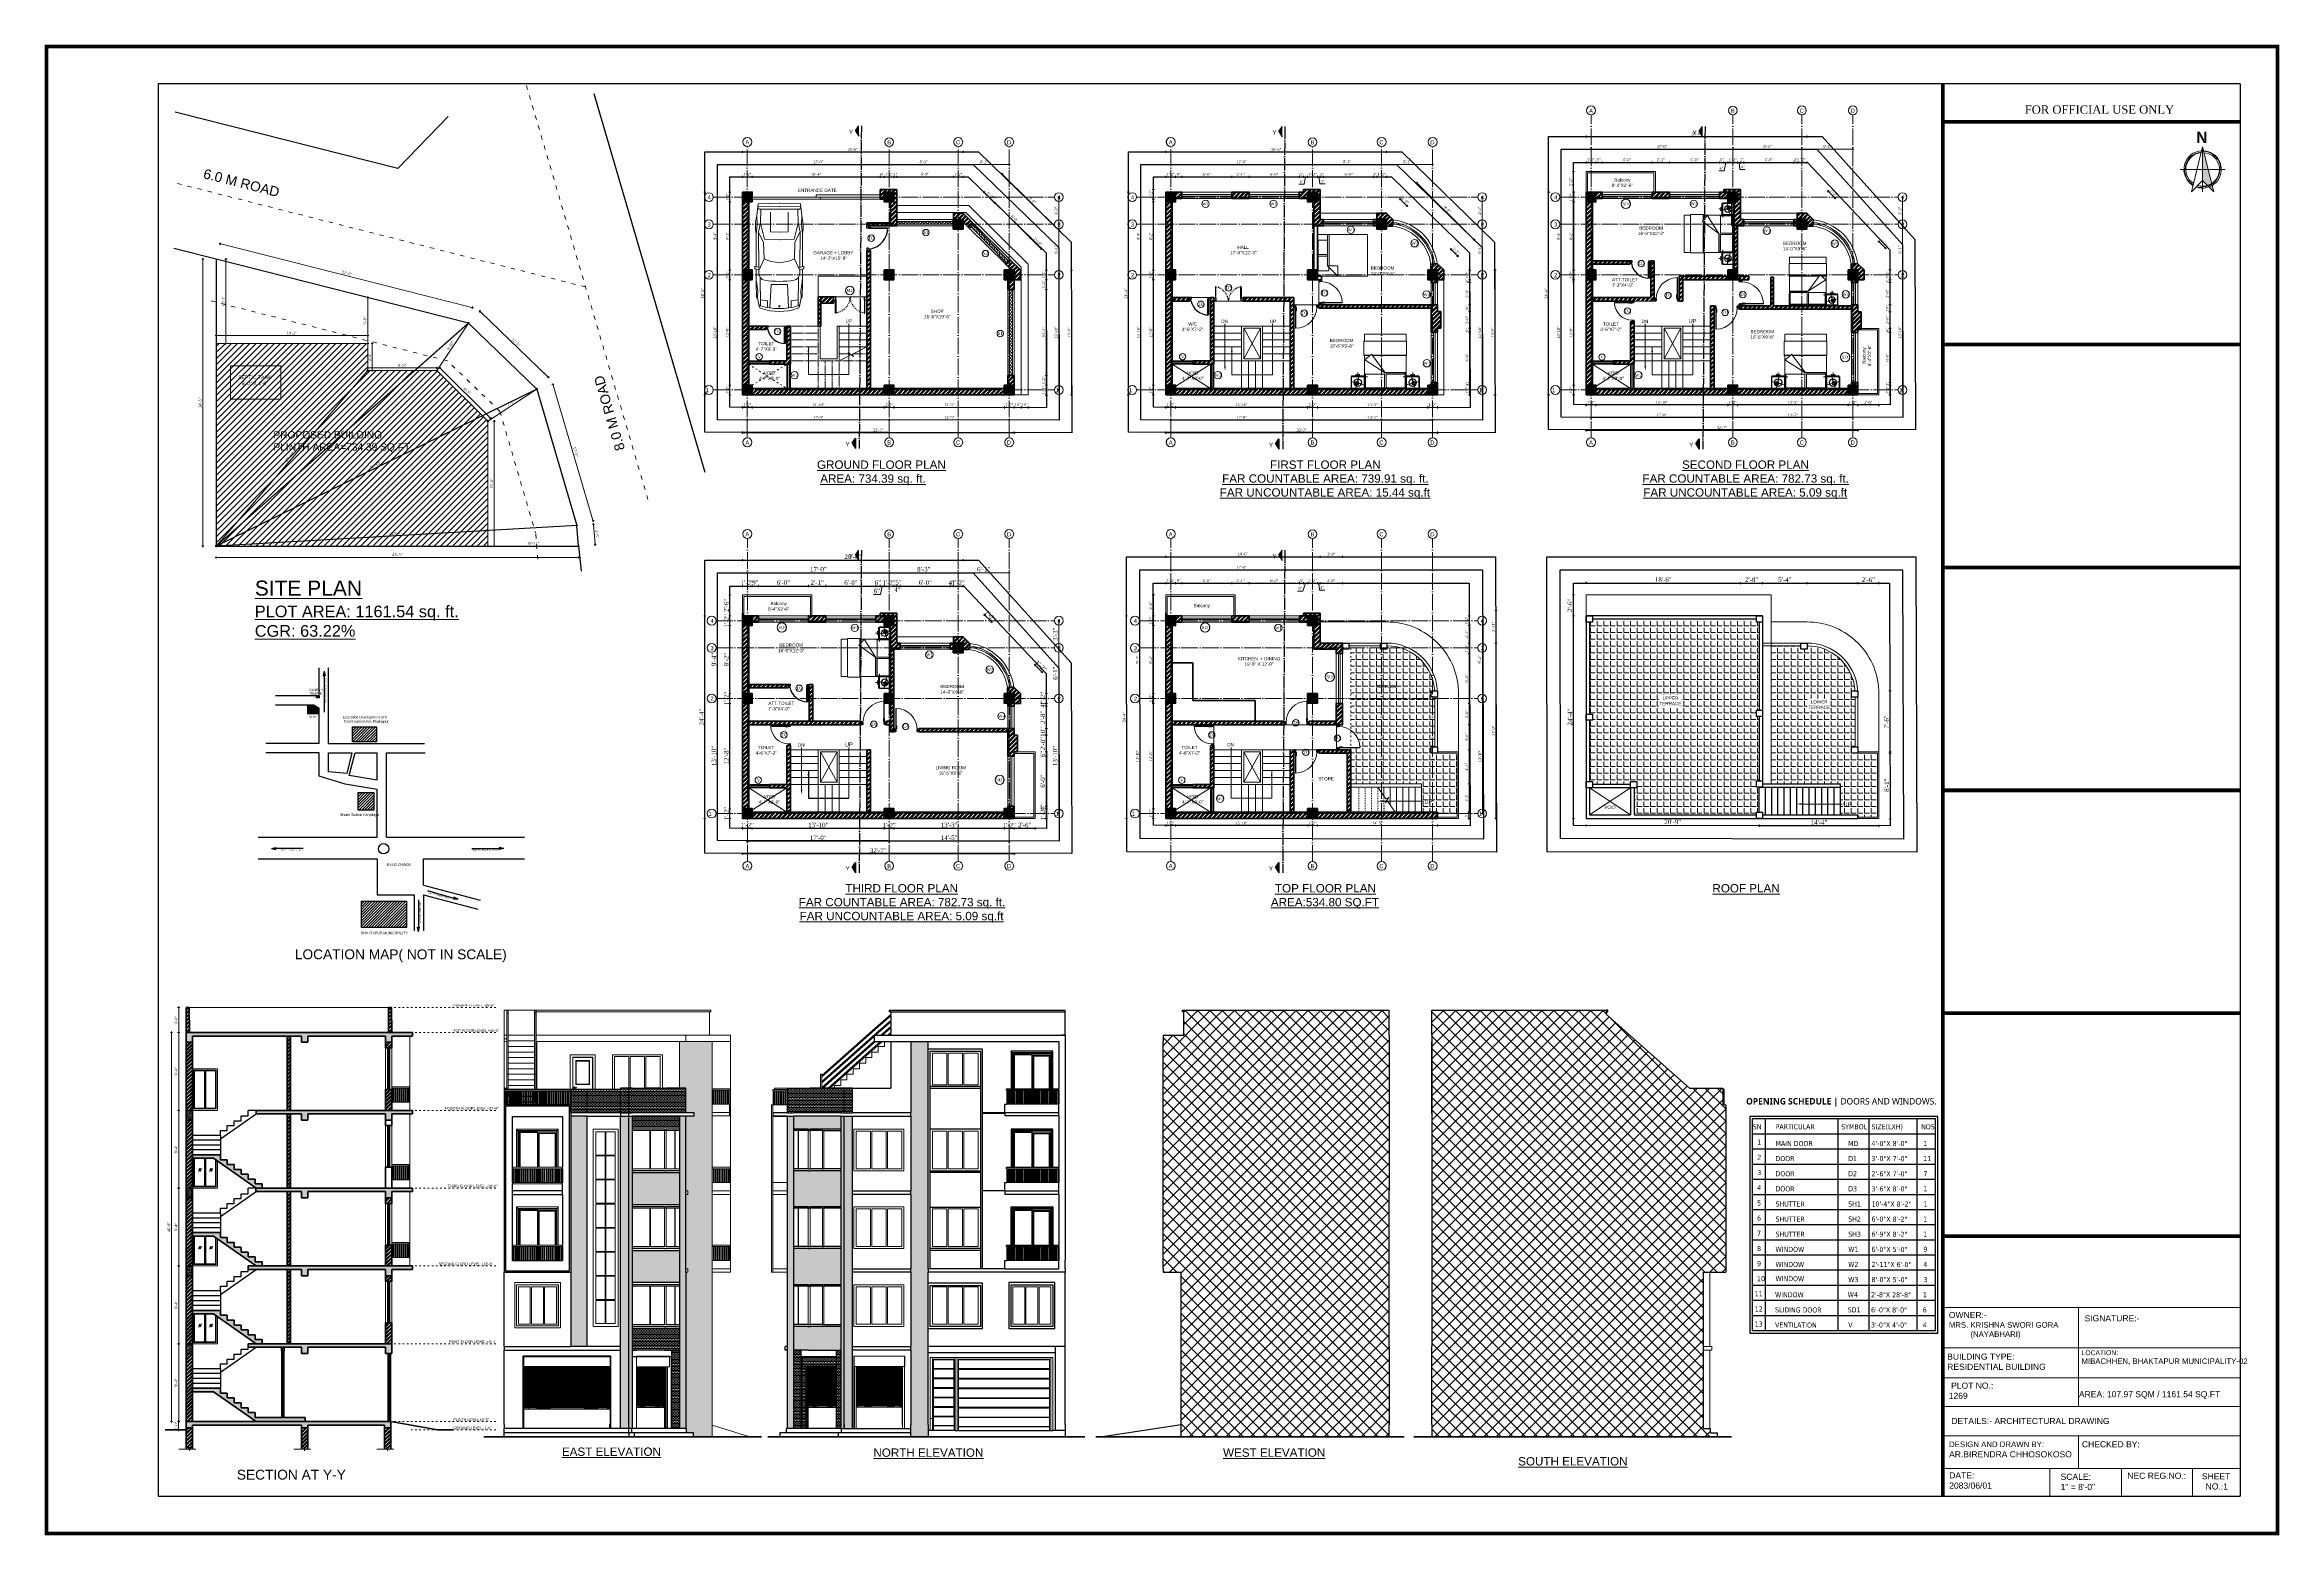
# Model space of a CAD drawing. Header units: inches. Extents: x 5914 to 162157, y -20538 to 282354.
# Drawn here: x 153056 to 156272, y -16170 to -14024 of the extents above; entities that cross this region are included whole.
import ezdxf

# ---------------------------------------------------------------- set-up
doc = ezdxf.new("R2010")
doc.units = ezdxf.units.IN
doc.header["$MEASUREMENT"] = 0
doc.header["$PDMODE"] = 99
for name, pattern in [('ACAD_ISO03W100', [30, 12, -18]), ('ACAD_ISO04W100', [30, 24, -3, 0, -3]), ('DASHED', [0.75, 0.5, -0.25]), ('DASHED2', [0.375, 0.25, -0.125])]:
    doc.linetypes.add(name, pattern=pattern)
for name, color, linetype, lineweight in [('.09', 24, 'Continuous', 9), ('.1', 168, 'Continuous', 13), ('A-FUR', 42, 'Continuous', 5), ('CENTER  LINE RA', 10, 'ACAD_ISO04W100', 20), ('CONC. OUTLINE RA', 150, 'Continuous', 40), ('cover', 7, 'Continuous', 5), ('door', 170, 'Continuous', 25), ('DOOR-WIN RA', 3, 'Continuous', 20), ('dw', 104, 'Continuous', 18), ('ele 2', 30, 'Continuous', 30), ('ELE1 RA', 1, 'Continuous', 30), ('ELE2 RA', 130, 'Continuous', 20), ('ELE3 RA', 2, 'Continuous', 18), ('elev 2', 20, 'Continuous', 25), ('Furniture', 22, 'Continuous', 13), ('Hatch', 254, 'Continuous', 9), ('HATCH RA', 8, 'Continuous', 5), ('HIDDEN RA', 253, 'ACAD_ISO03W100', 9), ('Outline', 4, 'Continuous', 9), ('REINFORCEMENT RA', 1, 'Continuous', 30), ('STAIR PLAN AND ELEV RA', 124, 'Continuous', 20), ('Text', 7, 'Continuous', 18), ('TEXTLAYER', 7, 'Continuous', 18), ('WALL RA', 42, 'Continuous', 50)]:
    doc.layers.add(name, color=color, linetype=linetype, lineweight=lineweight)
for name, color, linetype in [('Column & Beam', 7, 'Continuous'), ('IN-WALL', 1, 'Continuous'), ('lettring', 7, 'Continuous'), ('S-DIM', 7, 'Continuous'), ('THIETBI', 8, 'Continuous'), ('WINDOW+dOOR', 5, 'Continuous')]:
    doc.layers.add(name, color=color, linetype=linetype)
doc.styles.add('arial', font='arial.ttf', dxfattribs={"height": 7})
doc.styles.add('DIM', font='dutch.ttf')
doc.styles.add('S-111', font='tahoma.ttf', dxfattribs={"height": 10})
doc.styles.add('SANSSERIFBOLD', font='SASB____.pfb', dxfattribs={"height": 0.3})
doc.styles.get("Standard").update_dxf_attribs({"font": 'arial.ttf'})
doc.styles.add('titles', font='GOTHICB.TTF')
doc.styles.add('TR', font='times.ttf', dxfattribs={"height": 12})
doc.dimstyles.new('1-8', dxfattribs={"dimtxt": 7, "dimasz": 3, "dimexe": 3, "dimexo": 3, "dimgap": 3, "dimtad": 1, "dimdec": 0, "dimzin": 0, "dimdsep": 46, "dimlunit": 4, "dimtxsty": 'arial', "dimblk": 'ARCHTICK', "dimcen": 0.09, "dimdle": 3, "dimclrt": 6, "dimazin": 0, "dimtfac": 1, "dimtdec": 0, "dimtix": 1, "dimtofl": 0, "dimtmove": 2, "dimatfit": 3, "dimfxl": 5, "dimfxlon": 1, "dimtolj": 1, "dimtzin": 0, "dimlwe": 5, "dimarcsym": 1})
doc.dimstyles.new('Copy of DIM 8', dxfattribs={"dimtxt": 6.5, "dimasz": 1, "dimexe": 6, "dimexo": 18, "dimgap": 1.6875, "dimtad": 1, "dimdec": 0, "dimzin": 3, "dimdsep": 46, "dimlunit": 4, "dimtxsty": 'DIM', "dimblk": 'dot 2', "dimcen": 0.09375, "dimse1": 1, "dimse2": 1, "dimclrd": 1, "dimclre": 1, "dimclrt": 256, "dimadec": 0, "dimazin": 0, "dimtfac": 0.75, "dimtdec": 0, "dimtix": 1, "dimtmove": 1, "dimatfit": 3, "dimldrblk": 'DOT', "dimfxl": 1, "dimtolj": 1, "dimtzin": 0, "dimlwd": 9, "dimlwe": 9, "dimarcsym": 0})
pattern_1 = [(45, (0, -4), (-3.18198052, 3.18198052), []), (45, (2.1213, -4), (-3.18198052, 3.18198052), [])]
pattern_2 = [(45, (0, -4), (-3.18198052, 3.18198052), []), (45, (2.1213, -4), (-3.18198052, 3.18198052), [])]
pattern_3 = [(0, (0, 0), (0, 9.625), [7, -2.625]), (90, (0, 0), (-9.625, 6e-16), [7, -2.625])]
pattern_4 = [(45, (3701.305, -114.513), (-3.18198052, 3.18198052), []), (45, (3703.4265, -114.513), (-3.18198052, 3.18198052), [])]
pattern_5 = [(45, (-5146.239, -909.6822), (-2.65165043, 2.65165043), []), (45, (-5144.4712, -909.6822), (-2.65165043, 2.65165043), [])]
pattern_6 = [(50, (-5146.239, -909.6822), (1.793150457, -0.156880337), [0.1875, -2.0625]), (355, (-5146.239, -909.6822), (-0.346878334, 1.880480334), [0.15, -1.65]), (100.4514445, (-5146.0895, -909.6953), (1.446272117, 1.723599977), [0.15935048, -1.75285528]), (46.1842, (-5146.239, -909.1822), (2.668103327, -0.413798202), [0.28125, -3.09375]), (96.6356355, (-5146.0166, -909.2167), (2.336654864, 2.4352965), [0.239025855, -2.6292844]), (351.184164, (-5146.239, -909.1822), (2.336654863, 2.4352965), [0.225, -2.475000002]), (21, (-5145.989, -909.3072), (1.49226763, -1.006547227), [0.1875, -2.0625]), (326, (-5145.989, -909.3072), (0.60828833, 1.812875113), [0.15, -1.65]), (71.4514447, (-5145.8646, -909.3911), (2.100555942, 0.806327882), [0.159350475, -1.75285528]), (37.5, (-5146.23896, -909.6822), (0.0303996383, 0.8322346346), [0, -1.63, 0, -1.675, 0, -1.65625]), (7.5, (-5146.239, -909.6822), (0.6576738436, 0.9860292797), [0, -0.955, 0, -1.5925, 0, -0.63125]), (327.5, (-5146.79646, -909.6822), (1.3345560904, -0.0563871793), [0, -0.625, 0, -1.95, 0, -2.5875]), (317.5, (-5147.0465, -909.6822), (1.457965423, 0.250262456), [0, -0.8125, 0, -1.295, 0, -1.8375])]
pattern_7 = [(0, (-3762.0682, 67.065), (0, 2), []), (90, (-3762.0682, 67.065), (-2, 2), [2, -2])]
pattern_8 = [(45, (9494.8653, -3872.767), (-3.18198052, 3.18198052), []), (45, (9496.9866, -3872.767), (-3.18198052, 3.18198052), [])]
pattern_9 = [(45, (9508.3005, -3872.774), (-3.18198052, 3.18198052), []), (45, (9510.422, -3872.774), (-3.18198052, 3.18198052), [])]

# ---------------------------------------------------------------- blocks, each defined once
blk = doc.blocks.new('dot1')
at = {"layer": 'Hatch'}
h = blk.add_hatch(color=256, dxfattribs=at)
edge = h.paths.add_edge_path()
edge.add_arc((0, 0), 1, 0, 360)
for p, q in [((3, 0), (-3, 0)), ((0, 3), (0, -3))]:
    blk.add_line(p, q, dxfattribs=at)
blk.add_circle((0, 0), 1, dxfattribs=at)
blk = doc.blocks.new('dot 2')
at = {"layer": 'Hatch', "xscale": 0.5, "yscale": 0.5, "zscale": 0.5}
blk.add_blockref('dot1', (0, 0), dxfattribs=at)
blk = doc.blocks.new('*D559')
at = {"layer": 'Defpoints', "color": 0, "transparency": 16777216}
for p in [(146059.6, -13746.7), (146059.6, -13746.7), (145989, -13792.8)]:
    blk.add_point(p, dxfattribs=at)
at = {"layer": 'S-DIM', "color": 1, "lineweight": 9, "transparency": 16777216}
blk.add_line((145989.9, -13792.3), (146058.7, -13747.2), dxfattribs=at)
for p, rotation in [((146059.6, -13746.7), 33.18814243587246), ((145989, -13792.8), 213.1881424358725)]:
    blk.add_blockref('dot 2', p, dxfattribs=dict(at, rotation=rotation))
at = {"layer": 'S-DIM', "transparency": 16777216, "insert": (146022.3, -13766.6), "char_height": 4, "attachment_point": 5, "rotation": 33.1881, "style": 'DIM'}
blk.add_mtext('\\A1;7\'-0"', dxfattribs=at)
blk = doc.blocks.new('_Dot')
at = {"color": 0, "linetype": 'ByBlock', "lineweight": -2}
blk.add_line((-0.5, 0), (-1, 0), dxfattribs=at)
at = {"color": 0, "linetype": 'ByBlock', "const_width": 0.5}
blk.add_lwpolyline([(-0.25, 0, 1), (0.25, 0, 1)], format="xyb", close=True, dxfattribs=at)
blk = doc.blocks.new('*D565')
at = {"layer": 'Defpoints', "color": 0, "transparency": 16777216}
for p in [(145598.1, -13559.7), (145578.8, -13972.5), (145598.1, -13972.5)]:
    blk.add_point(p, dxfattribs=at)
at = {"layer": 'lettring', "color": 1, "lineweight": 9, "transparency": 16777216}
blk.add_line((145578.8, -13560.7), (145578.8, -13971.5), dxfattribs=at)
for p, rotation in [((145578.8, -13559.7), 89.99612180856457), ((145578.8, -13972.5), 269.9961218085645)]:
    blk.add_blockref('dot 2', p, dxfattribs=dict(at, rotation=rotation))
at = {"layer": 'lettring', "transparency": 16777216, "insert": (145575, -13766.1), "char_height": 4, "attachment_point": 5, "rotation": 89.9961, "style": 'DIM'}
blk.add_mtext('\\A1;34\'-5"', dxfattribs=at)
blk = doc.blocks.new('*D566')
at = {"layer": 'Defpoints', "color": 0, "transparency": 16777216}
for p in [(145598.1, -13559.7), (145966.8, -13629.4), (145961.1, -13651.7)]:
    blk.add_point(p, dxfattribs=at)
at = {"layer": 'lettring', "color": 1, "lineweight": 9, "transparency": 16777216}
blk.add_line((145604.7, -13537.6), (145965.8, -13629.2), dxfattribs=at)
for p, rotation in [((145603.8, -13537.4), 165.7695948324564), ((145966.8, -13629.4), 345.7695948324564)]:
    blk.add_blockref('dot 2', p, dxfattribs=dict(at, rotation=rotation))
at = {"layer": 'lettring', "transparency": 16777216, "insert": (145786.2, -13579.8), "char_height": 4, "attachment_point": 5, "rotation": 345.7696, "style": 'DIM'}
blk.add_mtext('\\A1;31\'-2"', dxfattribs=at)
blk = doc.blocks.new('*D567')
at = {"layer": 'Defpoints', "color": 0, "transparency": 16777216}
for p in [(145961.1, -13651.7), (146076.1, -13729.5), (146059.6, -13746.7)]:
    blk.add_point(p, dxfattribs=at)
at = {"layer": 'lettring', "color": 1, "lineweight": 9, "transparency": 16777216}
blk.add_line((145978.4, -13635.3), (146075.4, -13728.9), dxfattribs=at)
for p, rotation in [((145977.6, -13634.6), 136.0398799648559), ((146076.1, -13729.5), 316.039879964856)]:
    blk.add_blockref('dot 2', p, dxfattribs=dict(at, rotation=rotation))
at = {"layer": 'lettring', "transparency": 16777216, "insert": (146029.5, -13679.4), "char_height": 4, "attachment_point": 5, "rotation": 316.0399, "style": 'DIM'}
blk.add_mtext('\\A1;11\'-5"', dxfattribs=at)
blk = doc.blocks.new('*D568')
at = {"layer": 'Defpoints', "color": 0, "transparency": 16777216}
for p in [(146059.6, -13746.7), (146117.2, -13943.1), (146140.5, -13936.3)]:
    blk.add_point(p, dxfattribs=at)
at = {"layer": 'lettring', "color": 1, "lineweight": 9, "transparency": 16777216}
blk.add_line((146083.1, -13740.8), (146140.2, -13935.3), dxfattribs=at)
for p, rotation in [((146082.8, -13739.8), 106.3566503433276), ((146140.5, -13936.3), 286.3566503433276)]:
    blk.add_blockref('dot 2', p, dxfattribs=dict(at, rotation=rotation))
at = {"layer": 'lettring', "transparency": 16777216, "insert": (146115.2, -13837), "char_height": 4, "attachment_point": 5, "rotation": 286.3567, "style": 'DIM'}
blk.add_mtext('\\A1;17\'-1"', dxfattribs=at)
blk = doc.blocks.new('*D569')
at = {"layer": 'Defpoints', "color": 0, "transparency": 16777216}
for p in [(146117.2, -13943.1), (146119.6, -13972.5), (146143.4, -13970.6)]:
    blk.add_point(p, dxfattribs=at)
at = {"layer": 'lettring', "color": 1, "lineweight": 9, "transparency": 16777216}
blk.add_line((146141.1, -13942.2), (146143.3, -13969.6), dxfattribs=at)
for p, rotation in [((146141, -13941.2), 94.61260404835447), ((146143.4, -13970.6), 274.6126040483545)]:
    blk.add_blockref('dot 2', p, dxfattribs=dict(at, rotation=rotation))
at = {"layer": 'lettring', "transparency": 16777216, "insert": (146146, -13955.6), "char_height": 4, "attachment_point": 5, "rotation": 274.6126, "style": 'DIM'}
blk.add_mtext('\\A1;2\'-5"', dxfattribs=at)
blk = doc.blocks.new('*D570')
at = {"layer": 'Defpoints', "color": 0, "transparency": 16777216}
for p in [(146117.2, -13943.1), (146117.2, -13943.1), (145598.1, -13972.5)]:
    blk.add_point(p, dxfattribs=at)
at = {"layer": 'S-DIM', "color": 1, "lineweight": 9, "transparency": 16777216}
blk.add_line((145599.1, -13972.4), (146116.2, -13943.2), dxfattribs=at)
for p, rotation in [((146117.2, -13943.1), 3.238242339742955), ((145598.1, -13972.5), 183.238242339743)]:
    blk.add_blockref('dot 2', p, dxfattribs=dict(at, rotation=rotation))
at = {"layer": 'S-DIM', "transparency": 16777216, "insert": (145857.5, -13954.1), "char_height": 4, "attachment_point": 5, "rotation": 3.2382, "style": 'DIM'}
blk.add_mtext('\\A1;43\'-4"', dxfattribs=at)
blk = doc.blocks.new('*D560')
at = {"layer": 'Defpoints', "color": 0, "transparency": 16777216}
for p in [(146059.6, -13746.7), (146059.6, -13746.7), (145598.1, -13972.5)]:
    blk.add_point(p, dxfattribs=at)
at = {"layer": 'S-DIM', "color": 1, "lineweight": 9, "transparency": 16777216}
blk.add_line((145599, -13972), (146058.7, -13747.1), dxfattribs=at)
for p, rotation in [((146059.6, -13746.7), 26.07581296069855), ((145598.1, -13972.5), 206.0758129606985)]:
    blk.add_blockref('dot 2', p, dxfattribs=dict(at, rotation=rotation))
at = {"layer": 'S-DIM', "transparency": 16777216, "insert": (145827.2, -13856.2), "char_height": 4, "attachment_point": 5, "rotation": 26.0758, "style": 'DIM'}
blk.add_mtext('\\A1;42\'-10"', dxfattribs=at)
blk = doc.blocks.new('*D561')
at = {"layer": 'Defpoints', "color": 0, "transparency": 16777216}
for p in [(145961.1, -13651.7), (145961.1, -13651.7), (145598.1, -13972.5)]:
    blk.add_point(p, dxfattribs=at)
at = {"layer": 'S-DIM', "color": 1, "lineweight": 9, "transparency": 16777216}
blk.add_line((145598.9, -13971.8), (145960.4, -13652.4), dxfattribs=at)
for p, rotation in [((145961.1, -13651.7), 41.46603304600268), ((145598.1, -13972.5), 221.4660330460027)]:
    blk.add_blockref('dot 2', p, dxfattribs=dict(at, rotation=rotation))
at = {"layer": 'S-DIM', "transparency": 16777216, "insert": (145777.2, -13809.3), "char_height": 4, "attachment_point": 5, "rotation": 41.466, "style": 'DIM'}
blk.add_mtext('\\A1;40\'-4"', dxfattribs=at)
blk = doc.blocks.new('*D571')
at = {"layer": 'Defpoints', "color": 0, "transparency": 16777216}
for p in [(145598.1, -13972.5), (145598.1, -13988.9), (146119.6, -13972.5)]:
    blk.add_point(p, dxfattribs=at)
at = {"layer": 'S-DIM', "color": 1, "lineweight": 9, "transparency": 16777216}
blk.add_line((146118.6, -13988.9), (145599.1, -13988.9), dxfattribs=at)
for p, rotation in [((145598.1, -13988.9), 179.9996002600597), ((146119.6, -13988.9), 359.9996002600597)]:
    blk.add_blockref('dot 2', p, dxfattribs=dict(at, rotation=rotation))
at = {"layer": 'S-DIM', "transparency": 16777216, "insert": (145858.9, -13985.1), "char_height": 4, "attachment_point": 5, "rotation": 359.9996, "style": 'DIM'}
blk.add_mtext('\\A1;43\'-5"', dxfattribs=at)
blk = doc.blocks.new('*D562')
at = {"layer": 'Defpoints', "color": 0, "transparency": 16777216}
for p in [(145598.1, -13676.9), (145816.2, -13669.5), (145816.2, -13676.9)]:
    blk.add_point(p, dxfattribs=at)
at = {"layer": 'S-DIM', "color": 1, "lineweight": 9, "transparency": 16777216}
blk.add_line((145599.1, -13669.5), (145815.2, -13669.5), dxfattribs=at)
at = {"layer": 'S-DIM', "color": 1, "lineweight": 9, "transparency": 16777216, "rotation": 180}
blk.add_blockref('dot 2', (145598.1, -13669.5), dxfattribs=at)
at = {"layer": 'S-DIM', "color": 1, "lineweight": 9, "transparency": 16777216}
blk.add_blockref('dot 2', (145816.2, -13669.5), dxfattribs=at)
at = {"layer": 'S-DIM', "transparency": 16777216, "insert": (145707.1, -13665.8), "char_height": 4, "attachment_point": 5, "style": 'DIM'}
blk.add_mtext('\\A1;18\'-2"', dxfattribs=at)
blk = doc.blocks.new('*D572')
at = {"layer": 'Defpoints', "color": 0, "transparency": 16777216}
for p in [(145816.2, -13680.9), (145816.2, -13720), (145822.5, -13720)]:
    blk.add_point(p, dxfattribs=at)
at = {"layer": 'S-DIM', "color": 1, "lineweight": 9, "transparency": 16777216}
blk.add_line((145822.5, -13681.9), (145822.5, -13719), dxfattribs=at)
for p, rotation in [((145822.5, -13680.9), 90), ((145822.5, -13720), 270)]:
    blk.add_blockref('dot 2', p, dxfattribs=dict(at, rotation=rotation))
at = {"layer": 'S-DIM', "transparency": 16777216, "insert": (145818.8, -13700.4), "char_height": 4, "attachment_point": 5, "rotation": 90, "style": 'DIM'}
blk.add_mtext('\\A1;3\'-3"', dxfattribs=at)
blk = doc.blocks.new('*D573')
at = {"layer": 'Defpoints', "color": 0, "transparency": 16777216}
for p in [(145816.2, -13720), (145915.6, -13716.1), (145915.6, -13720)]:
    blk.add_point(p, dxfattribs=at)
at = {"layer": 'S-DIM', "color": 1, "lineweight": 9, "transparency": 16777216}
blk.add_line((145817.2, -13716.1), (145914.6, -13716.1), dxfattribs=at)
at = {"layer": 'S-DIM', "color": 1, "lineweight": 9, "transparency": 16777216, "rotation": 180}
blk.add_blockref('dot 2', (145816.2, -13716.1), dxfattribs=at)
at = {"layer": 'S-DIM', "color": 1, "lineweight": 9, "transparency": 16777216}
blk.add_blockref('dot 2', (145915.6, -13716.1), dxfattribs=at)
at = {"layer": 'S-DIM', "transparency": 16777216, "insert": (145865.9, -13712.4), "char_height": 4, "attachment_point": 5, "style": 'DIM'}
blk.add_mtext('\\A1;8\'-3"', dxfattribs=at)
blk = doc.blocks.new('*D574')
at = {"layer": 'Defpoints', "color": 0, "transparency": 16777216}
for p in [(145915.6, -13720), (145989, -13792.8), (145993.1, -13788.7)]:
    blk.add_point(p, dxfattribs=at)
at = {"layer": 'S-DIM', "color": 1, "lineweight": 9, "transparency": 16777216}
blk.add_line((145920.4, -13716.6), (145992.4, -13788), dxfattribs=at)
for p, rotation in [((145919.7, -13715.9), 135.2388886767742), ((145993.1, -13788.7), 315.2388886767742)]:
    blk.add_blockref('dot 2', p, dxfattribs=dict(at, rotation=rotation))
at = {"layer": 'S-DIM', "transparency": 16777216, "insert": (145959, -13749.7), "char_height": 4, "attachment_point": 5, "rotation": 315.2389, "style": 'DIM'}
blk.add_mtext('\\A1;8\'-7"', dxfattribs=at)
blk = doc.blocks.new('*D575')
at = {"layer": 'Defpoints', "color": 0, "transparency": 16777216}
for p in [(145989, -13792.8), (145989, -13972.5), (145998.4, -13972.5)]:
    blk.add_point(p, dxfattribs=at)
at = {"layer": 'S-DIM', "color": 1, "lineweight": 9, "transparency": 16777216}
blk.add_line((145998.4, -13793.8), (145998.4, -13971.5), dxfattribs=at)
for p, rotation in [((145998.4, -13792.8), 90), ((145998.4, -13972.5), 270)]:
    blk.add_blockref('dot 2', p, dxfattribs=dict(at, rotation=rotation))
at = {"layer": 'S-DIM', "transparency": 16777216, "insert": (145994.6, -13882.7), "char_height": 4, "attachment_point": 5, "rotation": 90, "style": 'DIM'}
blk.add_mtext('\\A1;15\'-0"', dxfattribs=at)
blk = doc.blocks.new('*D576')
at = {"layer": 'Defpoints', "color": 0, "transparency": 16777216}
for p in [(145598.1, -13559.7), (145598.1, -13680.9), (145612.2, -13680.9)]:
    blk.add_point(p, dxfattribs=at)
at = {"layer": 'S-DIM', "color": 1, "lineweight": 9, "transparency": 16777216}
blk.add_line((145612.2, -13560.7), (145612.2, -13679.9), dxfattribs=at)
for p, rotation in [((145612.2, -13559.7), 90), ((145612.2, -13680.9), 270)]:
    blk.add_blockref('dot 2', p, dxfattribs=dict(at, rotation=rotation))
at = {"layer": 'S-DIM', "transparency": 16777216, "insert": (145608.4, -13620.3), "char_height": 4, "attachment_point": 5, "rotation": 90, "style": 'DIM'}
blk.add_mtext('\\A1;10\'-1"', dxfattribs=at)
blk = doc.blocks.new('*D577')
at = {"layer": 'Defpoints', "color": 0, "transparency": 16777216}
for p in [(145816.2, -13615), (145816.2, -13615), (145816.2, -13680.9)]:
    blk.add_point(p, dxfattribs=at)
at = {"layer": 'S-DIM', "color": 1, "lineweight": 9, "transparency": 16777216}
blk.add_line((145816.2, -13679.9), (145816.2, -13616), dxfattribs=at)
for p, rotation in [((145816.2, -13615), 90), ((145816.2, -13680.9), 270)]:
    blk.add_blockref('dot 2', p, dxfattribs=dict(at, rotation=rotation))
at = {"layer": 'S-DIM', "transparency": 16777216, "insert": (145812.4, -13647.9), "char_height": 4, "attachment_point": 5, "rotation": 90, "style": 'DIM'}
blk.add_mtext('\\A1;5\'-6"', dxfattribs=at)
blk = doc.blocks.new('*D578')
at = {"layer": 'Defpoints', "color": 0, "transparency": 16777216}
for p in [(145961.1, -13651.7), (145961.1, -13651.7), (145915.6, -13720)]:
    blk.add_point(p, dxfattribs=at)
at = {"layer": 'S-DIM', "color": 1, "lineweight": 9, "transparency": 16777216}
blk.add_line((145916.2, -13719.2), (145960.6, -13652.6), dxfattribs=at)
for p, rotation in [((145961.1, -13651.7), 56.32991265729789), ((145915.6, -13720), 236.3299126572979)]:
    blk.add_blockref('dot 2', p, dxfattribs=dict(at, rotation=rotation))
at = {"layer": 'S-DIM', "transparency": 16777216, "insert": (145935.3, -13683.8), "char_height": 4, "attachment_point": 5, "rotation": 56.3299, "style": 'DIM'}
blk.add_mtext('\\A1;6\'-10"', dxfattribs=at)
blk = doc.blocks.new('*D563')
at = {"layer": 'Defpoints', "color": 0, "transparency": 16777216}
for p in [(145989, -13972.5), (146119.6, -13972.5), (146119.6, -13972.5)]:
    blk.add_point(p, dxfattribs=at)
at = {"layer": 'S-DIM', "color": 1, "lineweight": 9, "transparency": 16777216}
blk.add_line((145990, -13972.5), (146118.6, -13972.5), dxfattribs=at)
at = {"layer": 'S-DIM', "color": 1, "lineweight": 9, "transparency": 16777216, "rotation": 180}
blk.add_blockref('dot 2', (145989, -13972.5), dxfattribs=at)
at = {"layer": 'S-DIM', "color": 1, "lineweight": 9, "transparency": 16777216}
blk.add_blockref('dot 2', (146119.6, -13972.5), dxfattribs=at)
at = {"layer": 'S-DIM', "transparency": 16777216, "insert": (146054.3, -13968.8), "char_height": 4, "attachment_point": 5, "style": 'DIM'}
blk.add_mtext('\\A1;10\'-11"', dxfattribs=at)
blk = doc.blocks.new('*D564')
at = {"layer": 'Defpoints', "color": 0, "transparency": 16777216}
for p in [(145816.2, -13720), (145598.1, -13972.5), (145598.1, -13972.5)]:
    blk.add_point(p, dxfattribs=at)
at = {"layer": 'S-DIM', "color": 1, "lineweight": 9, "transparency": 16777216}
blk.add_line((145815.5, -13720.8), (145598.8, -13971.8), dxfattribs=at)
for p, rotation in [((145816.2, -13720), 49.18448815243016), ((145598.1, -13972.5), 229.1844881524301)]:
    blk.add_blockref('dot 2', p, dxfattribs=dict(at, rotation=rotation))
at = {"layer": 'S-DIM', "transparency": 16777216, "insert": (145704.3, -13843.8), "char_height": 4, "attachment_point": 5, "rotation": 49.1845, "style": 'DIM'}
blk.add_mtext('\\A1;27\'-10"', dxfattribs=at)
blk = doc.blocks.new('30 inch door')
at = {"layer": '.09'}
blk.add_arc((10330, 24687.1), 25.7, 91.332, 180, dxfattribs=at)
at = {"layer": '.1'}
for p, q in [((10329.4, 24712.8), (10329.4, 24691.7)), ((10329.4, 24712.8), (10329.8, 24712.8)), ((10329.8, 24691.7), (10329.8, 24712.8)), ((10302, 24688.1), (10302, 24684.6)), ((10304, 24688.1), (10302, 24688.1)), ((10302, 24684.6), (10303.8, 24684.6)), ((10304, 24688.1), (10304, 24688.1)), ((10304, 24687.1), (10304, 24688.1)), ((10304.6, 24687.1), (10304, 24687.1)), ((10304.6, 24685.5), (10304.6, 24687.1)), ((10328.8, 24688.1), (10328.8, 24691.7)), ((10330, 24688.1), (10328.8, 24688.1)), ((10329.3, 24692.1), (10329.4, 24692.1)), ((10329.4, 24692.1), (10329.4, 24691.7)), ((10329.4, 24691.7), (10329.8, 24691.7)), ((10329.4, 24691.7), (10329.8, 24691.7)), ((10329.4, 24687.1), (10330, 24687.1)), ((10329.4, 24685.5), (10329.4, 24687.1)), ((10329.8, 24691.7), (10329.8, 24692.1)), ((10329.8, 24692.1), (10330, 24692.1)), ((10330, 24692.1), (10330, 24688.1)), ((10330, 24687.1), (10330, 24688.1)), ((10330, 24688.1), (10332, 24688.1)), ((10332, 24684.6), (10330.3, 24684.6)), ((10332, 24688.1), (10332, 24684.6))]:
    blk.add_line(p, q, dxfattribs=at)
for centre, major_axis, start_param, end_param in [((10303.8, 24685.5), (-0.619, -0.619), 0.785398, 2.356194), ((10329.3, 24691.7), (-0.339, 0.339), 5.497787, 7.068583)]:
    blk.add_ellipse(centre, major_axis=major_axis, ratio=1, start_param=start_param, end_param=end_param, dxfattribs=at)
at = {"layer": '.1', "extrusion": (0, 0, -1)}
blk.add_ellipse((10330.3, 24685.5), major_axis=(-0.619, 0.619), ratio=1, start_param=3.926991, end_param=5.497787, dxfattribs=at)
blk.add_line((10330, 24688.1), (10330, 24688.1))
at = {"layer": 'Hatch', "lineweight": 0}
for points, knots in [([(10302, 24688.1), (10302, 24687.9), (10302.2, 24687), (10302.5, 24686.1), (10302.7, 24685.4)], [0, 0, 0, 0, 17.459471, 80.67073, 80.67073, 80.67073, 80.67073]), ([(10302, 24688.1), (10302.4, 24687.9), (10303.2, 24687.3), (10304, 24687.1), (10304.5, 24686.9)], [0, 0, 0, 0, 41.503939, 78.170205, 78.170205, 78.170205, 78.170205]), ([(10302, 24688.1), (10302.5, 24687.5), (10303.1, 24686.6), (10304, 24686.1), (10304.3, 24686)], [0, 0, 0, 0, 64.705486, 90.408952, 90.408952, 90.408952, 90.408952]), ([(10302, 24688.1), (10302.1, 24687.8), (10302.4, 24687.1), (10303, 24686.1), (10304.2, 24685.1)], [0, 0, 0, 0, 30.296971, 58.529009, 58.529009, 58.529009, 58.529009]), ([(10303.3, 24687.8), (10303.2, 24687.4), (10303, 24686.8), (10302.4, 24686.5), (10302.2, 24686.4)], [0, 0, 0, 0, 34.642749, 52.790216, 52.790216, 52.790216, 52.790216]), ([(10303.9, 24687.9), (10303.7, 24687.3), (10303.5, 24686.4), (10302.7, 24686), (10302.4, 24685.8)], [0, 0, 0, 0, 47.051669, 75.417188, 75.417188, 75.417188, 75.417188]), ([(10304.2, 24687), (10304.1, 24686.6), (10303.9, 24685.7), (10303.1, 24685.2), (10302.8, 24685)], [0, 0, 0, 0, 36.886594, 73.591637, 73.591637, 73.591637, 73.591637]), ([(10329.9, 24690.9), (10329.7, 24690.9), (10329.2, 24690.7), (10329.1, 24690.3), (10329, 24690.1)], [0, 0, 0, 0, 15.424483, 31.99547, 31.99547, 31.99547, 31.99547]), ([(10330, 24688.1), (10329.8, 24688.3), (10329.4, 24688.5), (10329.1, 24689), (10329, 24689.2)], [0, 0, 0, 0, 17.459472, 37.737029, 37.737029, 37.737029, 37.737029]), ([(10330, 24688.1), (10329.7, 24688.4), (10329.1, 24689), (10329.1, 24689.8), (10329.1, 24691.1)], [0, 0, 0, 0, 30.296971, 58.529009, 58.529009, 58.529009, 58.529009]), ([(10329.9, 24690.2), (10329.7, 24690.1), (10329.2, 24689.8), (10329.1, 24689.3), (10329.1, 24689)], [0, 0, 0, 0, 17.254821, 40.319618, 40.319618, 40.319618, 40.319618]), ([(10329.9, 24689.4), (10329.6, 24689.2), (10329.2, 24689), (10329.2, 24688.6), (10329.2, 24688.6)], [0, 0, 0, 0, 24.633819, 28.489546, 28.489546, 28.489546, 28.489546]), ([(10330, 24688.1), (10329.9, 24688.5), (10329.5, 24689.4), (10329.4, 24690.4), (10329.4, 24691)], [0, 0, 0, 0, 28.413311, 72.750806, 72.750806, 72.750806, 72.750806]), ([(10332, 24688.1), (10331.6, 24687.9), (10330.9, 24687.3), (10330, 24687.1), (10329.6, 24686.9)], [0, 0, 0, 0, 41.503939, 78.170205, 78.170205, 78.170205, 78.170205]), ([(10330, 24688.1), (10329.9, 24688.7), (10329.8, 24689.8), (10329.7, 24690.8), (10329.7, 24691.4)], [0, 0, 0, 0, 41.50394, 80.765622, 80.765622, 80.765622, 80.765622]), ([(10332, 24688.1), (10331.6, 24687.5), (10331, 24686.6), (10330, 24686.1), (10329.8, 24686)], [0, 0, 0, 0, 64.705486, 90.408952, 90.408952, 90.408952, 90.408952]), ([(10332, 24688.1), (10331.9, 24687.8), (10331.7, 24687.1), (10331.1, 24686.1), (10329.9, 24685.1)], [0, 0, 0, 0, 30.296971, 58.529009, 58.529009, 58.529009, 58.529009]), ([(10329.9, 24687), (10330, 24686.6), (10330.1, 24685.7), (10330.9, 24685.2), (10331.3, 24685)], [0, 0, 0, 0, 36.886594, 73.591637, 73.591637, 73.591637, 73.591637]), ([(10330.2, 24687.9), (10330.3, 24687.3), (10330.5, 24686.4), (10331.3, 24686), (10331.7, 24685.8)], [0, 0, 0, 0, 47.051669, 75.417188, 75.417188, 75.417188, 75.417188]), ([(10330.7, 24687.8), (10330.8, 24687.4), (10331.1, 24686.8), (10331.6, 24686.5), (10331.8, 24686.4)], [0, 0, 0, 0, 34.642749, 52.790216, 52.790216, 52.790216, 52.790216]), ([(10332, 24688.1), (10332, 24687.9), (10331.9, 24687), (10331.6, 24686.1), (10331.3, 24685.4)], [0, 0, 0, 0, 17.459471, 80.67073, 80.67073, 80.67073, 80.67073])]:
    blk.add_open_spline(points, degree=3, knots=knots, dxfattribs=at)
blk = doc.blocks.new('A$C2A650008')
at = {"layer": 'A-FUR'}
for p, q in [((-91.4, 6.6), (-73.1, 1.7)), ((-74.1, 13), (-91, 13)), ((-91, -6.3), (-91, 13)), ((-90.5, -5.6), (-90.5, 12.3)), ((-90.5, 12.3), (-72.6, 12.3)), ((-85.7, 4.9), (-87.5, 4.6)), ((-81, 12.7), (-85.8, -5.4)), ((-83.8, 1.9), (-83.8, -1.7)), ((-82.4, 6.9), (-81.2, 8.3)), ((-80.7, 3.7), (-77.5, 2)), ((-74.1, -10.4), (-74.1, 13)), ((-72.6, 12.3), (-72.6, -5.6)), ((-71.9, 5.8), (-70.4, 5.8)), ((-71.9, 3.4), (-68, 3.4)), ((-71.9, 0.9), (-70.3, 0.9)), ((-71, 6.5), (-71, 0.4)), ((-91, -6.3), (-43.4, -6.3)), ((-91, -6.3), (-91, -66.3)), ((-91, -6.3), (-70.8, -6.3)), ((-91, -66.3), (-91, -6.3)), ((-72.6, -5.6), (-90.5, -5.6)), ((-90.2, -7.6), (-69.6, -7.6)), ((-89.8, -35.7), (-89.8, -7)), ((-70.4, -6.7), (-70.4, -35.6)), ((-68.7, -36.7), (-49.5, -6.5)), ((-41.4, -16.1), (-68.7, -36.4)), ((-49.8, -6.6), (-41.3, -16.5)), ((-43.4, -5.5), (-43.4, -13.9)), ((-43.4, -5.5), (-22.9, -5.5)), ((-43.4, -17.6), (-43.4, -66.9)), ((-43, -5.5), (-43, -14.5)), ((-43, -17.3), (-43, -66.9)), ((-22.9, -5.5), (-22.9, -66.9)), ((-22.9, -6.3), (-12.8, -6.3)), ((-12.8, -6.3), (-12.8, -66.3)), ((-69.9, -35.2), (-90.3, -35.2)), ((-90.3, -37.4), (-69.9, -37.4)), ((-89.8, -65.9), (-89.8, -36.9)), ((-74.1, -62), (-74.1, -85.4)), ((-70.4, -36.8), (-70.4, -65.4)), ((-68.5, -36.3), (-68.5, -66.3)), ((-68, -35.8), (-68, -66.3)), ((-91.4, -79), (-73.1, -74.1)), ((-43.4, -66.3), (-91, -66.3)), ((-91, -66.3), (-91, -85.4)), ((-74.1, -85.4), (-91, -85.4)), ((-69.5, -65), (-90.7, -65)), ((-90.5, -66.8), (-90.5, -84.6)), ((-72.6, -66.8), (-90.5, -66.8)), ((-90.5, -84.6), (-72.6, -84.6)), ((-81, -85.1), (-85.8, -66.9)), ((-82.4, -79.2), (-81.2, -80.6)), ((-80.7, -76), (-77.5, -74.3)), ((-72.6, -84.6), (-72.6, -66.8)), ((-71.9, -73.3), (-70.3, -73.3)), ((-71.9, -75.7), (-68, -75.7)), ((-71.9, -78.1), (-70.4, -78.1)), ((-71, -78.8), (-71, -72.7)), ((-43.4, -66.9), (-22.9, -66.9)), ((-12.8, -66.3), (-22.9, -66.3))]:
    blk.add_line(p, q, dxfattribs=at)
for centre, major_axis, start_param, end_param in [((-82.5, 3.3), (3.95, 3.95), 6.28318530712061, 12.5663706143002), ((-82.5, 3.3), (-3.64, 3.64), 4.712389, 10.995574), ((-83.2, 4.4), (1.82, 1.82), 3.926993, 10.210178), ((-83.2, 4.4), (-1.52, 1.52), -1.570796, 4.712389)]:
    blk.add_ellipse(centre, major_axis=major_axis, ratio=1, start_param=start_param, end_param=end_param, dxfattribs=at)
at = {"layer": 'A-FUR', "extrusion": (0, 0, -1)}
for centre, major_axis, start_param, end_param in [((-82.5, -75.6), (-3.95, 3.95), 3.141593, 9.424778), ((-82.5, -75.6), (3.64, 3.64), 1.570796326731005, 7.853981633910592), ((-83.2, -76.8), (1.82, 1.82), -0.588961555347947, 5.69422375183164), ((-83.2, -76.8), (-1.52, 1.52), 0.886531, 7.169716)]:
    blk.add_ellipse(centre, major_axis=major_axis, ratio=1, start_param=start_param, end_param=end_param, dxfattribs=at)
blk = doc.blocks.new('asdadas')
at = {"layer": 'door'}
for points in [[(-15507.3, 29030.6), (-15507.3, 29047.4), (-15507.8, 29047.4), (-15507.8, 29031.1)], [(-15471.3, 29030.6), (-15471.4, 29047.4), (-15470.9, 29047.4), (-15470.8, 29031.1)]]:
    blk.add_lwpolyline(points, dxfattribs=at)
for points in [[(-15510.3, 29027.1), (-15510.3, 29031.1), (-15507.8, 29031.1), (-15507.8, 29030.6), (-15507.3, 29030.6), (-15507.3, 29027.1)], [(-15468.3, 29027.1), (-15468.3, 29031.1), (-15470.8, 29031.1), (-15470.8, 29030.6), (-15471.3, 29030.6), (-15471.3, 29027.1)]]:
    blk.add_lwpolyline(points, close=True, dxfattribs=at)
at = {"layer": 'door', "linetype": 'ACAD_ISO03W100', "ltscale": 0.07}
for centre, start, end in [((-15511.1, 29026), 2.8678, 80.0616), ((-15467.6, 29026), 99.9384, 177.1322)]:
    blk.add_arc(centre, 21.8, start, end, dxfattribs=at)
blk = doc.blocks.new('COLUMN')
at = {"layer": 'CONC. OUTLINE RA', "transparency": 33554687}
h = blk.add_hatch(color=256, dxfattribs=at)
h.dxf.hatch_style = 1
h.paths.add_polyline_path([(148062.9, -13130.4), (148076.9, -13130.4), (148076.9, -13116.4), (148062.9, -13116.4)])
at = {"layer": 'CONC. OUTLINE RA'}
blk.add_lwpolyline([(148062.9, -13116.4), (148076.9, -13116.4), (148076.9, -13130.4), (148062.9, -13130.4)], close=True, dxfattribs=at)
blk = doc.blocks.new('D1')
at = {"layer": 'door'}
for p, q in [((40756.7, -24912.9), (40760.7, -24912.9)), ((40756.7, -24912.9), (40756.7, -24914.9)), ((40756.7, -24914.9), (40758.7, -24914.9)), ((40758.7, -24914.9), (40758.7, -24915.9)), ((40758.7, -24915.9), (40760.7, -24915.9)), ((40760.7, -24915.9), (40760.7, -24912.9)), ((40758.7, -24940.4), (40735.8, -24940.4)), ((40735.9, -24939.4), (40758.7, -24939.4)), ((40756.7, -24940.9), (40758.7, -24940.9)), ((40756.7, -24942.9), (40756.7, -24940.9)), ((40760.7, -24942.9), (40756.7, -24942.9)), ((40758.7, -24939.4), (40758.7, -24940.4)), ((40758.7, -24940.9), (40758.7, -24939.9)), ((40758.7, -24939.9), (40760.7, -24939.9)), ((40760.7, -24939.9), (40760.7, -24942.9))]:
    blk.add_line(p, q, dxfattribs=at)
blk.add_arc((40761.7, -24940.4), 26, 101.1753, 180.0001, dxfattribs=at)
blk = doc.blocks.new('Bed - Queen')
at = {"linetype": 'Continuous'}
for p, q in [((0, -72.00003), (0, 0)), ((0, 0), (59.99999, 0)), ((59.99999, 0), (59.99999, -72.00003)), ((0, -14.4), (44.8, -14.4)), ((44.8, -16.8), (0, -16.8)), ((7.99999, -1.2), (28.79998, -1.2)), ((7.99999, -14.4), (7.99999, -1.2)), ((28.79998, -1.2), (28.79998, -14.4)), ((31.19999, -1.2), (51.99999, -1.2)), ((31.19999, -14.4), (31.19999, -1.2)), ((59.99999, -29.6), (44.8, -14.4)), ((44.8, -14.4), (44.8, -29.6)), ((44.8, -29.6), (59.99999, -29.6)), ((51.99999, -16.4), (46.79936, -16.4)), ((51.99999, -1.2), (51.99999, -16.4)), ((59.99999, -72.00003), (0, -72.00003))]:
    blk.add_line(p, q, dxfattribs=at)
blk = doc.blocks.new('_ArchTick')
at = {"color": 0, "linetype": 'ByBlock', "const_width": 0.15}
blk.add_lwpolyline([(-0.5, -0.5), (0.5, 0.5)], dxfattribs=at)
blk = doc.blocks.new('GRID')
at = {"layer": 'CENTER  LINE RA', "linetype": 'ACAD_ISO04W100'}
for p, q in [((148152.8, -15085.3), (148152.8, -14665.7)), ((148356.9, -15085.3), (148356.9, -14665.8)), ((148456.4, -15085.3), (148456.4, -14665.7)), ((148529.8, -15085.3), (148529.8, -14665.7)), ((148103.8, -14738.6), (148594.8, -14738.6)), ((148103.8, -14777.8), (148594.8, -14777.8)), ((148103.8, -14850.6), (148594.8, -14850.6)), ((148103.8, -15016.3), (148594.8, -15016.3))]:
    blk.add_line(p, q, dxfattribs=at)
at = {"layer": 'Text'}
for centre in [(148152.9, -14659.3), (148152.8, -14659.3), (148152.9, -14659.3), (148356.9, -14659.5), (148356.9, -14659.5), (148356.9, -14659.5), (148456.4, -14659.3), (148456.4, -14659.3), (148456.4, -14659.3), (148529.8, -14659.3), (148529.8, -14659.3), (148529.8, -14659.3), (148097.5, -14738.6), (148097.5, -14738.6), (148097.5, -14738.6), (148601.1, -14738.6), (148601.1, -14738.6), (148601.1, -14738.6), (148097.5, -14777.8), (148097.5, -14777.8), (148097.5, -14777.8), (148601.1, -14777.8), (148601.1, -14777.8), (148601.1, -14777.8), (148097.5, -14850.6), (148097.5, -14850.6), (148097.5, -14850.6), (148601.1, -14850.6), (148601.1, -14850.6), (148601.1, -14850.6), (148097.5, -15016.3), (148097.5, -15016.3), (148097.5, -15016.3), (148601.1, -15016.3), (148601.1, -15016.3), (148601.1, -15016.3), (148152.9, -15091.6), (148152.8, -15091.6), (148152.9, -15091.6), (148356.9, -15091.6), (148356.9, -15091.6), (148356.9, -15091.6), (148456.4, -15091.6), (148456.4, -15091.6), (148456.4, -15091.6), (148529.8, -15091.6), (148529.8, -15091.6), (148529.8, -15091.6)]:
    blk.add_circle(centre, 6.34, dxfattribs=at)
at = {"layer": 'Text', "char_height": 6, "width": 68.678, "attachment_point": 3, "rotation": 0.0035, "style": 'titles'}
for s, insert in [('{\\fStylus BT|b0|i0|c0|p34;A}', (148155.6, -14656.7)), ('{\\fStylus BT|b0|i0|c0|p34;B}', (148359.6, -14656.8)), ('{\\fStylus BT|b0|i0|c0|p34;C}', (148459.1, -14656.7)), ('{\\fStylus BT|b0|i0|c0|p34;D}', (148532.5, -14656.7)), ('{\\fStylus BT|b0|i0|c0|p34;4}', (148100.2, -14735.9)), ('{\\fStylus BT|b0|i0|c0|p34;4}', (148603.8, -14735.9)), ('{\\fStylus BT|b0|i0|c0|p34;3}', (148100.2, -14775.1)), ('{\\fStylus BT|b0|i0|c0|p34;3}', (148603.8, -14775.1)), ('{\\fStylus BT|b0|i0|c0|p34;2}', (148100.2, -14847.9)), ('{\\fStylus BT|b0|i0|c0|p34;2}', (148603.8, -14847.9)), ('{\\fStylus BT|b0|i0|c0|p34;1}', (148097.5, -15013.5)), ('{\\fStylus BT|b0|i0|c0|p34;1}', (148601.2, -15013.5)), ('{\\fStylus BT|b0|i0|c0|p34;A}', (148155.6, -15088.9)), ('{\\fStylus BT|b0|i0|c0|p34;B}', (148359.6, -15088.9)), ('{\\fStylus BT|b0|i0|c0|p34;C}', (148459.1, -15088.9)), ('{\\fStylus BT|b0|i0|c0|p34;D}', (148532.5, -15088.9))]:
    blk.add_mtext(s, dxfattribs=dict(at, insert=insert))
blk = doc.blocks.new('*D253')
at = {"layer": 'Defpoints', "color": 0, "transparency": 16777216}
for p in [(149012.3, -14727.9), (149026.3, -14709.9), (149026.3, -14727.9)]:
    blk.add_point(p, dxfattribs=at)
at = {"layer": 'S-DIM', "color": 1, "lineweight": 9, "transparency": 16777216}
blk.add_line((149013.3, -14709.9), (149025.3, -14709.9), dxfattribs=at)
at = {"layer": 'S-DIM', "color": 1, "lineweight": 9, "transparency": 16777216, "rotation": 180}
blk.add_blockref('dot 2', (149012.3, -14709.9), dxfattribs=at)
at = {"layer": 'S-DIM', "color": 1, "lineweight": 9, "transparency": 16777216}
blk.add_blockref('dot 2', (149026.3, -14709.9), dxfattribs=at)
at = {"layer": 'S-DIM', "transparency": 16777216, "insert": (149019.3, -14706.2), "char_height": 4, "attachment_point": 5, "style": 'DIM'}
blk.add_mtext('\\A1;1\'-2"', dxfattribs=at)
blk = doc.blocks.new('*D254')
at = {"layer": 'Defpoints', "color": 0, "transparency": 16777216}
for p in [(149035.3, -14709.9), (149035.3, -14727.9), (149026.3, -14731.9)]:
    blk.add_point(p, dxfattribs=at)
at = {"layer": 'S-DIM', "color": 1, "lineweight": 9, "transparency": 16777216}
blk.add_line((149027.3, -14709.9), (149034.3, -14709.9), dxfattribs=at)
at = {"layer": 'S-DIM', "color": 1, "lineweight": 9, "transparency": 16777216, "rotation": 180}
blk.add_blockref('dot 2', (149026.3, -14709.9), dxfattribs=at)
at = {"layer": 'S-DIM', "color": 1, "lineweight": 9, "transparency": 16777216}
blk.add_blockref('dot 2', (149035.3, -14709.9), dxfattribs=at)
at = {"layer": 'S-DIM', "transparency": 16777216, "insert": (149030.8, -14706.2), "char_height": 4, "attachment_point": 5, "style": 'DIM'}
blk.add_mtext('\\A1;9"', dxfattribs=at)
blk = doc.blocks.new('*D255')
at = {"layer": 'Defpoints', "color": 0, "transparency": 16777216}
for p in [(149035.3, -14727.9), (149107.3, -14709.9), (149107.3, -14727.9)]:
    blk.add_point(p, dxfattribs=at)
at = {"layer": 'S-DIM', "color": 1, "lineweight": 9, "transparency": 16777216}
blk.add_line((149036.3, -14709.9), (149106.3, -14709.9), dxfattribs=at)
at = {"layer": 'S-DIM', "color": 1, "lineweight": 9, "transparency": 16777216, "rotation": 180}
blk.add_blockref('dot 2', (149035.3, -14709.9), dxfattribs=at)
at = {"layer": 'S-DIM', "color": 1, "lineweight": 9, "transparency": 16777216}
blk.add_blockref('dot 2', (149107.3, -14709.9), dxfattribs=at)
at = {"layer": 'S-DIM', "transparency": 16777216, "insert": (149071.3, -14706.2), "char_height": 4, "attachment_point": 5, "style": 'DIM'}
blk.add_mtext('\\A1;6\'-0"', dxfattribs=at)
blk = doc.blocks.new('*D256')
at = {"layer": 'Defpoints', "color": 0, "transparency": 16777216}
for p in [(149107.3, -14727.9), (149132.3, -14709.9), (149132.3, -14727.9)]:
    blk.add_point(p, dxfattribs=at)
at = {"layer": 'S-DIM', "color": 1, "lineweight": 9, "transparency": 16777216}
blk.add_line((149108.3, -14709.9), (149131.3, -14709.9), dxfattribs=at)
at = {"layer": 'S-DIM', "color": 1, "lineweight": 9, "transparency": 16777216, "rotation": 180}
blk.add_blockref('dot 2', (149107.3, -14709.9), dxfattribs=at)
at = {"layer": 'S-DIM', "color": 1, "lineweight": 9, "transparency": 16777216}
blk.add_blockref('dot 2', (149132.3, -14709.9), dxfattribs=at)
at = {"layer": 'S-DIM', "transparency": 16777216, "insert": (149119.8, -14706.2), "char_height": 4, "attachment_point": 5, "style": 'DIM'}
blk.add_mtext('\\A1;2\'-1"', dxfattribs=at)
blk = doc.blocks.new('*D257')
at = {"layer": 'Defpoints', "color": 0, "transparency": 16777216}
for p in [(149132.3, -14727.9), (149204.3, -14709.9), (149204.3, -14727.9)]:
    blk.add_point(p, dxfattribs=at)
at = {"layer": 'S-DIM', "color": 1, "lineweight": 9, "transparency": 16777216}
blk.add_line((149133.3, -14709.9), (149203.3, -14709.9), dxfattribs=at)
at = {"layer": 'S-DIM', "color": 1, "lineweight": 9, "transparency": 16777216, "rotation": 180}
blk.add_blockref('dot 2', (149132.3, -14709.9), dxfattribs=at)
at = {"layer": 'S-DIM', "color": 1, "lineweight": 9, "transparency": 16777216}
blk.add_blockref('dot 2', (149204.3, -14709.9), dxfattribs=at)
at = {"layer": 'S-DIM', "transparency": 16777216, "insert": (149168.3, -14706.2), "char_height": 4, "attachment_point": 5, "style": 'DIM'}
blk.add_mtext('\\A1;6\'-0"', dxfattribs=at)
blk = doc.blocks.new('*D258')
at = {"layer": 'Defpoints', "color": 0, "transparency": 16777216}
for p in [(149204.3, -14727.9), (149210.3, -14709.9), (149210.3, -14727.9)]:
    blk.add_point(p, dxfattribs=at)
at = {"layer": 'S-DIM', "color": 1, "lineweight": 9, "transparency": 16777216}
for p, q in [((149203.3, -14709.9), (149202.3, -14709.9)), ((149204.3, -14709.9), (149210.3, -14709.9)), ((149211.3, -14709.9), (149212.3, -14709.9))]:
    blk.add_line(p, q, dxfattribs=at)
blk.add_blockref('dot 2', (149204.3, -14709.9), dxfattribs=at)
at = {"layer": 'S-DIM', "color": 1, "lineweight": 9, "transparency": 16777216, "rotation": 180}
blk.add_blockref('dot 2', (149210.3, -14709.9), dxfattribs=at)
at = {"layer": 'S-DIM', "transparency": 16777216, "insert": (149207.3, -14706.2), "char_height": 4, "attachment_point": 5, "style": 'DIM'}
blk.add_mtext('\\A1;6"', dxfattribs=at)
blk = doc.blocks.new('*D259')
at = {"layer": 'Defpoints', "color": 0, "transparency": 16777216}
for p in [(149210.3, -14727.9), (149216.3, -14709.9), (149216.3, -14727.9)]:
    blk.add_point(p, dxfattribs=at)
at = {"layer": 'S-DIM', "color": 1, "lineweight": 9, "transparency": 16777216}
for p, q in [((149211.4, -14720.4), (149203.7, -14720.4)), ((149211.3, -14709.9), (149215.3, -14709.9)), ((149213.3, -14709.9), (149211.4, -14720.4))]:
    blk.add_line(p, q, dxfattribs=at)
at = {"layer": 'S-DIM', "color": 1, "lineweight": 9, "transparency": 16777216, "rotation": 180}
blk.add_blockref('dot 2', (149210.3, -14709.9), dxfattribs=at)
at = {"layer": 'S-DIM', "color": 1, "lineweight": 9, "transparency": 16777216}
blk.add_blockref('dot 2', (149216.3, -14709.9), dxfattribs=at)
at = {"layer": 'S-DIM', "transparency": 16777216, "insert": (149207.6, -14716.7), "char_height": 4, "attachment_point": 5, "style": 'DIM'}
blk.add_mtext('\\A1;6"', dxfattribs=at)
blk = doc.blocks.new('*D260')
at = {"layer": 'Defpoints', "color": 0, "transparency": 16777216}
for p in [(149216.3, -14727.9), (149230.3, -14709.9), (149230.3, -14727.9)]:
    blk.add_point(p, dxfattribs=at)
at = {"layer": 'S-DIM', "color": 1, "lineweight": 9, "transparency": 16777216}
blk.add_line((149217.3, -14709.9), (149229.3, -14709.9), dxfattribs=at)
at = {"layer": 'S-DIM', "color": 1, "lineweight": 9, "transparency": 16777216, "rotation": 180}
blk.add_blockref('dot 2', (149216.3, -14709.9), dxfattribs=at)
at = {"layer": 'S-DIM', "color": 1, "lineweight": 9, "transparency": 16777216}
blk.add_blockref('dot 2', (149230.3, -14709.9), dxfattribs=at)
at = {"layer": 'S-DIM', "transparency": 16777216, "insert": (149223.3, -14706.2), "char_height": 4, "attachment_point": 5, "style": 'DIM'}
blk.add_mtext('\\A1;1\'-2"', dxfattribs=at)
blk = doc.blocks.new('*D261')
at = {"layer": 'Defpoints', "color": 0, "transparency": 16777216}
for p in [(149230.3, -14727.9), (149234.3, -14709.9), (149234.3, -14727.9)]:
    blk.add_point(p, dxfattribs=at)
at = {"layer": 'S-DIM', "color": 1, "lineweight": 9, "transparency": 16777216}
for p, q in [((149229.3, -14709.9), (149228.3, -14709.9)), ((149230.3, -14709.9), (149234.3, -14709.9)), ((149230.3, -14709.9), (149234.3, -14709.9)), ((149232.3, -14709.9), (149233.9, -14720)), ((149233.9, -14720), (149241.7, -14720)), ((149235.3, -14709.9), (149236.3, -14709.9))]:
    blk.add_line(p, q, dxfattribs=at)
blk.add_blockref('dot 2', (149230.3, -14709.9), dxfattribs=at)
at = {"layer": 'S-DIM', "color": 1, "lineweight": 9, "transparency": 16777216, "rotation": 180}
blk.add_blockref('dot 2', (149234.3, -14709.9), dxfattribs=at)
at = {"layer": 'S-DIM', "transparency": 16777216, "insert": (149237.8, -14716.3), "char_height": 4, "attachment_point": 5, "style": 'DIM'}
blk.add_mtext('\\A1;4"', dxfattribs=at)
blk = doc.blocks.new('*D262')
at = {"layer": 'Defpoints', "color": 0, "transparency": 16777216}
for p in [(149234.3, -14727.9), (149239.3, -14709.9), (149239.3, -14767.1)]:
    blk.add_point(p, dxfattribs=at)
at = {"layer": 'S-DIM', "color": 1, "lineweight": 9, "transparency": 16777216}
for p, q in [((149233.3, -14709.9), (149232.3, -14709.9)), ((149234.3, -14709.9), (149239.3, -14709.9)), ((149240.3, -14709.9), (149241.3, -14709.9))]:
    blk.add_line(p, q, dxfattribs=at)
blk.add_blockref('dot 2', (149234.3, -14709.9), dxfattribs=at)
at = {"layer": 'S-DIM', "color": 1, "lineweight": 9, "transparency": 16777216, "rotation": 180}
blk.add_blockref('dot 2', (149239.3, -14709.9), dxfattribs=at)
at = {"layer": 'S-DIM', "transparency": 16777216, "insert": (149236.8, -14706.2), "char_height": 4, "attachment_point": 5, "style": 'DIM'}
blk.add_mtext('\\A1;5"', dxfattribs=at)
blk = doc.blocks.new('*D263')
at = {"layer": 'Defpoints', "color": 0, "transparency": 16777216}
for p in [(149311.3, -14709.9), (149239.3, -14771.1), (149311.3, -14771.1)]:
    blk.add_point(p, dxfattribs=at)
at = {"layer": 'S-DIM', "color": 1, "lineweight": 9, "transparency": 16777216}
blk.add_line((149240.3, -14709.9), (149310.3, -14709.9), dxfattribs=at)
at = {"layer": 'S-DIM', "color": 1, "lineweight": 9, "transparency": 16777216, "rotation": 180}
blk.add_blockref('dot 2', (149239.3, -14709.9), dxfattribs=at)
at = {"layer": 'S-DIM', "color": 1, "lineweight": 9, "transparency": 16777216}
blk.add_blockref('dot 2', (149311.3, -14709.9), dxfattribs=at)
at = {"layer": 'S-DIM', "transparency": 16777216, "insert": (149275.3, -14706.2), "char_height": 4, "attachment_point": 5, "style": 'DIM'}
blk.add_mtext('\\A1;6\'-0"', dxfattribs=at)
blk = doc.blocks.new('*D264')
at = {"layer": 'Defpoints', "color": 0, "transparency": 16777216}
for p in [(149315.8, -14709.9), (149311.3, -14771.1), (149315.8, -14771.1)]:
    blk.add_point(p, dxfattribs=at)
at = {"layer": 'S-DIM', "color": 1, "lineweight": 9, "transparency": 16777216}
for p, q in [((149310.3, -14709.9), (149309.3, -14709.9)), ((149311.3, -14709.9), (149315.8, -14709.9)), ((149316.8, -14709.9), (149317.8, -14709.9))]:
    blk.add_line(p, q, dxfattribs=at)
blk.add_blockref('dot 2', (149311.3, -14709.9), dxfattribs=at)
at = {"layer": 'S-DIM', "color": 1, "lineweight": 9, "transparency": 16777216, "rotation": 180}
blk.add_blockref('dot 2', (149315.8, -14709.9), dxfattribs=at)
at = {"layer": 'S-DIM', "transparency": 16777216, "insert": (149313.6, -14706.2), "char_height": 4, "attachment_point": 5, "style": 'DIM'}
blk.add_mtext('\\A1;4"', dxfattribs=at)
blk = doc.blocks.new('*D265')
at = {"layer": 'Defpoints', "color": 0, "transparency": 16777216}
for p in [(149329.8, -14709.9), (149315.8, -14771.1), (149329.8, -14771.1)]:
    blk.add_point(p, dxfattribs=at)
at = {"layer": 'S-DIM', "color": 1, "lineweight": 9, "transparency": 16777216}
blk.add_line((149316.8, -14709.9), (149328.8, -14709.9), dxfattribs=at)
at = {"layer": 'S-DIM', "color": 1, "lineweight": 9, "transparency": 16777216, "rotation": 180}
blk.add_blockref('dot 2', (149315.8, -14709.9), dxfattribs=at)
at = {"layer": 'S-DIM', "color": 1, "lineweight": 9, "transparency": 16777216}
blk.add_blockref('dot 2', (149329.8, -14709.9), dxfattribs=at)
at = {"layer": 'S-DIM', "transparency": 16777216, "insert": (149322.8, -14706.2), "char_height": 4, "attachment_point": 5, "style": 'DIM'}
blk.add_mtext('\\A1;1\'-2"', dxfattribs=at)
blk = doc.blocks.new('*D266')
at = {"layer": 'Defpoints', "color": 0, "transparency": 16777216}
for p in [(149223.3, -14691.9), (149019.3, -14738.9), (149223.3, -14734.9)]:
    blk.add_point(p, dxfattribs=at)
at = {"layer": 'S-DIM', "color": 1, "lineweight": 9, "transparency": 16777216}
blk.add_line((149020.3, -14691.9), (149222.3, -14691.9), dxfattribs=at)
at = {"layer": 'S-DIM', "color": 1, "lineweight": 9, "transparency": 16777216, "rotation": 180}
blk.add_blockref('dot 2', (149019.3, -14691.9), dxfattribs=at)
at = {"layer": 'S-DIM', "color": 1, "lineweight": 9, "transparency": 16777216}
blk.add_blockref('dot 2', (149223.3, -14691.9), dxfattribs=at)
at = {"layer": 'S-DIM', "transparency": 16777216, "insert": (149121.3, -14688.2), "char_height": 4, "attachment_point": 5, "style": 'DIM'}
blk.add_mtext('\\A1;17\'-0"', dxfattribs=at)
blk = doc.blocks.new('*D267')
at = {"layer": 'Defpoints', "color": 0, "transparency": 16777216}
for p in [(149012.3, -14673.9), (149012.3, -14786.4), (149329.8, -14771.1)]:
    blk.add_point(p, dxfattribs=at)
at = {"layer": 'S-DIM', "color": 1, "lineweight": 9, "transparency": 16777216}
blk.add_line((149328.8, -14673.9), (149013.3, -14673.9), dxfattribs=at)
at = {"layer": 'S-DIM', "color": 1, "lineweight": 9, "transparency": 16777216, "rotation": 180}
blk.add_blockref('dot 2', (149012.3, -14673.9), dxfattribs=at)
at = {"layer": 'S-DIM', "color": 1, "lineweight": 9, "transparency": 16777216}
blk.add_blockref('dot 2', (149329.8, -14673.9), dxfattribs=at)
at = {"layer": 'S-DIM', "transparency": 16777216, "insert": (149171.1, -14670.2), "char_height": 4, "attachment_point": 5, "style": 'DIM'}
blk.add_mtext('\\A1;26\'-6"', dxfattribs=at)
blk = doc.blocks.new('*D268')
at = {"layer": 'Defpoints', "color": 0, "transparency": 16777216}
for p in [(149322.8, -14691.9), (149223.3, -14734.9), (149322.8, -14778.1)]:
    blk.add_point(p, dxfattribs=at)
at = {"layer": 'S-DIM', "color": 1, "lineweight": 9, "transparency": 16777216}
blk.add_line((149224.3, -14691.9), (149321.8, -14691.9), dxfattribs=at)
at = {"layer": 'S-DIM', "color": 1, "lineweight": 9, "transparency": 16777216, "rotation": 180}
blk.add_blockref('dot 2', (149223.3, -14691.9), dxfattribs=at)
at = {"layer": 'S-DIM', "color": 1, "lineweight": 9, "transparency": 16777216}
blk.add_blockref('dot 2', (149322.8, -14691.9), dxfattribs=at)
at = {"layer": 'S-DIM', "transparency": 16777216, "insert": (149273.1, -14688.2), "char_height": 4, "attachment_point": 5, "style": 'DIM'}
blk.add_mtext('\\A1;8\'-3"', dxfattribs=at)
blk = doc.blocks.new('*D269')
at = {"layer": 'Defpoints', "color": 0, "transparency": 16777216}
for p in [(149396.2, -14691.9), (149322.8, -14778.1), (149396.2, -14850.9)]:
    blk.add_point(p, dxfattribs=at)
at = {"layer": 'S-DIM', "color": 1, "lineweight": 9, "transparency": 16777216}
blk.add_line((149323.8, -14691.9), (149395.2, -14691.9), dxfattribs=at)
at = {"layer": 'S-DIM', "color": 1, "lineweight": 9, "transparency": 16777216, "rotation": 180}
blk.add_blockref('dot 2', (149322.8, -14691.9), dxfattribs=at)
at = {"layer": 'S-DIM', "color": 1, "lineweight": 9, "transparency": 16777216}
blk.add_blockref('dot 2', (149396.2, -14691.9), dxfattribs=at)
at = {"layer": 'S-DIM', "transparency": 16777216, "insert": (149359.5, -14688.2), "char_height": 4, "attachment_point": 5, "style": 'DIM'}
blk.add_mtext('\\A1;6\'-1"', dxfattribs=at)
blk = doc.blocks.new('*D271')
at = {"layer": 'Defpoints', "color": 0, "transparency": 16777216}
for p in [(149359.4, -14751.6), (149329.8, -14762.1), (149339.5, -14771.7)]:
    blk.add_point(p, dxfattribs=at)
at = {"layer": 'S-DIM', "color": 1, "lineweight": 9, "transparency": 16777216}
blk.add_line((149350.4, -14742.7), (149358.7, -14750.9), dxfattribs=at)
for p, rotation in [((149349.7, -14742), 135.2752849970696), ((149359.4, -14751.6), 315.2752849970696)]:
    blk.add_blockref('dot 2', p, dxfattribs=dict(at, rotation=rotation))
at = {"layer": 'S-DIM', "transparency": 16777216, "insert": (149357.2, -14744.1), "char_height": 4, "attachment_point": 5, "rotation": 315.2753, "style": 'DIM'}
blk.add_mtext('\\A1;1\'-2"', dxfattribs=at)
blk = doc.blocks.new('*D272')
at = {"layer": 'Defpoints', "color": 0, "transparency": 16777216}
for p in [(149422.5, -14814.1), (149402.6, -14834.3), (149412.2, -14843.8)]:
    blk.add_point(p, dxfattribs=at)
at = {"layer": 'S-DIM', "color": 1, "lineweight": 9, "transparency": 16777216}
blk.add_line((149431.5, -14823), (149423.2, -14814.8), dxfattribs=at)
for p, rotation in [((149422.5, -14814.1), 135.2752849969495), ((149432.2, -14823.7), 315.2752849969495)]:
    blk.add_blockref('dot 2', p, dxfattribs=dict(at, rotation=rotation))
at = {"layer": 'S-DIM', "transparency": 16777216, "insert": (149429.9, -14816.3), "char_height": 4, "attachment_point": 5, "rotation": 315.2753, "style": 'DIM'}
blk.add_mtext('\\A1;1\'-2"', dxfattribs=at)
blk = doc.blocks.new('*D273')
at = {"layer": 'Defpoints', "color": 0, "transparency": 16777216}
for p in [(149329.8, -14762.1), (149455.7, -14800), (149412.2, -14843.8)]:
    blk.add_point(p, dxfattribs=at)
at = {"layer": 'S-DIM', "color": 1, "lineweight": 9, "transparency": 16777216}
blk.add_line((149374, -14719), (149455, -14799.3), dxfattribs=at)
for p, rotation in [((149373.3, -14718.3), 135.2297542033598), ((149455.7, -14800), 315.2297542033599)]:
    blk.add_blockref('dot 2', p, dxfattribs=dict(at, rotation=rotation))
at = {"layer": 'S-DIM', "transparency": 16777216, "insert": (149417.1, -14756.5), "char_height": 4, "attachment_point": 5, "rotation": 315.2298, "style": 'DIM'}
blk.add_mtext('\\A1;9\'-8"', dxfattribs=at)
blk = doc.blocks.new('*D274')
at = {"layer": 'Defpoints', "color": 0, "transparency": 16777216}
for p in [(149403.2, -14843.9), (149403.2, -14857.9), (149449.5, -14857.9)]:
    blk.add_point(p, dxfattribs=at)
at = {"layer": 'S-DIM', "color": 1, "lineweight": 9, "transparency": 16777216}
blk.add_line((149449.5, -14844.9), (149449.5, -14856.9), dxfattribs=at)
for p, rotation in [((149449.5, -14843.9), 90), ((149449.5, -14857.9), 270)]:
    blk.add_blockref('dot 2', p, dxfattribs=dict(at, rotation=rotation))
at = {"layer": 'S-DIM', "transparency": 16777216, "insert": (149445.8, -14850.9), "char_height": 4, "attachment_point": 5, "rotation": 90, "style": 'DIM'}
blk.add_mtext('\\A1;1\'-2"', dxfattribs=at)
blk = doc.blocks.new('*D275')
at = {"layer": 'Defpoints', "color": 0, "transparency": 16777216}
for p in [(149403.2, -14857.9), (149403.2, -14861.9), (149449.5, -14861.9)]:
    blk.add_point(p, dxfattribs=at)
at = {"layer": 'S-DIM', "color": 1, "lineweight": 9, "transparency": 16777216}
for p, q in [((149449.5, -14856.9), (149449.5, -14855.9)), ((149449.5, -14857.9), (149449.5, -14861.9)), ((149449.5, -14862.9), (149449.5, -14863.9))]:
    blk.add_line(p, q, dxfattribs=at)
for p, rotation in [((149449.5, -14857.9), 270), ((149449.5, -14861.9), 90)]:
    blk.add_blockref('dot 2', p, dxfattribs=dict(at, rotation=rotation))
at = {"layer": 'S-DIM', "transparency": 16777216, "insert": (149445.9, -14859.9), "char_height": 4, "attachment_point": 5, "rotation": 90, "style": 'DIM'}
blk.add_mtext('\\A1;4"', dxfattribs=at)
blk = doc.blocks.new('*D276')
at = {"layer": 'Defpoints', "color": 0, "transparency": 16777216}
for p in [(149403.2, -14861.9), (149403.2, -14893.9), (149449.5, -14893.9)]:
    blk.add_point(p, dxfattribs=at)
at = {"layer": 'S-DIM', "color": 1, "lineweight": 9, "transparency": 16777216}
blk.add_line((149449.5, -14862.9), (149449.5, -14892.9), dxfattribs=at)
for p, rotation in [((149449.5, -14861.9), 90), ((149449.5, -14893.9), 270)]:
    blk.add_blockref('dot 2', p, dxfattribs=dict(at, rotation=rotation))
at = {"layer": 'S-DIM', "transparency": 16777216, "insert": (149445.8, -14877.9), "char_height": 4, "attachment_point": 5, "rotation": 90, "style": 'DIM'}
blk.add_mtext('\\A1;2\'-8"', dxfattribs=at)
blk = doc.blocks.new('*D277')
at = {"layer": 'Defpoints', "color": 0, "transparency": 16777216}
for p in [(149403.2, -14893.9), (149403.2, -14903.6), (149449.5, -14903.6)]:
    blk.add_point(p, dxfattribs=at)
at = {"layer": 'S-DIM', "color": 1, "lineweight": 9, "transparency": 16777216}
for p, q in [((149449.5, -14892.9), (149449.5, -14891.9)), ((149449.5, -14893.9), (149449.5, -14903.6)), ((149449.5, -14904.6), (149449.5, -14905.6))]:
    blk.add_line(p, q, dxfattribs=at)
for p, rotation in [((149449.5, -14893.9), 270), ((149449.5, -14903.6), 90)]:
    blk.add_blockref('dot 2', p, dxfattribs=dict(at, rotation=rotation))
at = {"layer": 'S-DIM', "transparency": 16777216, "insert": (149445.8, -14898.7), "char_height": 4, "attachment_point": 5, "rotation": 90, "style": 'DIM'}
blk.add_mtext('\\A1;10"', dxfattribs=at)
blk = doc.blocks.new('*D278')
at = {"layer": 'Defpoints', "color": 0, "transparency": 16777216}
for p in [(149403.2, -14903.6), (149403.2, -14927.6), (149449.5, -14927.6)]:
    blk.add_point(p, dxfattribs=at)
at = {"layer": 'S-DIM', "color": 1, "lineweight": 9, "transparency": 16777216}
blk.add_line((149449.5, -14904.6), (149449.5, -14926.6), dxfattribs=at)
for p, rotation in [((149449.5, -14903.6), 90), ((149449.5, -14927.6), 270)]:
    blk.add_blockref('dot 2', p, dxfattribs=dict(at, rotation=rotation))
at = {"layer": 'S-DIM', "transparency": 16777216, "insert": (149445.8, -14915.6), "char_height": 4, "attachment_point": 5, "rotation": 90, "style": 'DIM'}
blk.add_mtext('\\A1;2\'-0"', dxfattribs=at)
blk = doc.blocks.new('*D279')
at = {"layer": 'Defpoints', "color": 0, "transparency": 16777216}
for p in [(149403.2, -14927.6), (149403.2, -14933.6), (149449.5, -14933.6)]:
    blk.add_point(p, dxfattribs=at)
at = {"layer": 'S-DIM', "color": 1, "lineweight": 9, "transparency": 16777216}
for p, q in [((149449.5, -14926.6), (149449.5, -14925.6)), ((149449.5, -14927.6), (149449.5, -14933.6)), ((149449.5, -14934.6), (149449.5, -14935.6))]:
    blk.add_line(p, q, dxfattribs=at)
for p, rotation in [((149449.5, -14927.6), 270), ((149449.5, -14933.6), 90)]:
    blk.add_blockref('dot 2', p, dxfattribs=dict(at, rotation=rotation))
at = {"layer": 'S-DIM', "transparency": 16777216, "insert": (149445.8, -14930.6), "char_height": 4, "attachment_point": 5, "rotation": 90, "style": 'DIM'}
blk.add_mtext('\\A1;6"', dxfattribs=at)
blk = doc.blocks.new('*D280')
at = {"layer": 'Defpoints', "color": 0, "transparency": 16777216}
for p in [(149403.2, -14933.6), (149403.2, -15005.6), (149449.5, -15005.6)]:
    blk.add_point(p, dxfattribs=at)
at = {"layer": 'S-DIM', "color": 1, "lineweight": 9, "transparency": 16777216}
blk.add_line((149449.5, -14934.6), (149449.5, -15004.6), dxfattribs=at)
for p, rotation in [((149449.5, -14933.6), 90), ((149449.5, -15005.6), 270)]:
    blk.add_blockref('dot 2', p, dxfattribs=dict(at, rotation=rotation))
at = {"layer": 'S-DIM', "transparency": 16777216, "insert": (149445.8, -14969.6), "char_height": 4, "attachment_point": 5, "rotation": 90, "style": 'DIM'}
blk.add_mtext('\\A1;6\'-0"', dxfattribs=at)
blk = doc.blocks.new('*D281')
at = {"layer": 'Defpoints', "color": 0, "transparency": 16777216}
for p in [(149403.2, -15005.6), (149403.2, -15009.6), (149449.5, -15009.6)]:
    blk.add_point(p, dxfattribs=at)
at = {"layer": 'S-DIM', "color": 1, "lineweight": 9, "transparency": 16777216}
for p, q in [((149449.5, -15004.6), (149449.5, -15003.6)), ((149449.5, -15005.6), (149449.5, -15009.6)), ((149449.5, -15010.6), (149449.5, -15011.6))]:
    blk.add_line(p, q, dxfattribs=at)
for p, rotation in [((149449.5, -15005.6), 270), ((149449.5, -15009.6), 90)]:
    blk.add_blockref('dot 2', p, dxfattribs=dict(at, rotation=rotation))
at = {"layer": 'S-DIM', "transparency": 16777216, "insert": (149445.9, -15007.6), "char_height": 4, "attachment_point": 5, "rotation": 90, "style": 'DIM'}
blk.add_mtext('\\A1;4"', dxfattribs=at)
blk = doc.blocks.new('*D282')
at = {"layer": 'Defpoints', "color": 0, "transparency": 16777216}
for p in [(149403.2, -15009.6), (149403.2, -15023.6), (149449.5, -15023.6)]:
    blk.add_point(p, dxfattribs=at)
at = {"layer": 'S-DIM', "color": 1, "lineweight": 9, "transparency": 16777216}
blk.add_line((149449.5, -15010.6), (149449.5, -15022.6), dxfattribs=at)
for p, rotation in [((149449.5, -15009.6), 90), ((149449.5, -15023.6), 270)]:
    blk.add_blockref('dot 2', p, dxfattribs=dict(at, rotation=rotation))
at = {"layer": 'S-DIM', "transparency": 16777216, "insert": (149445.8, -15016.6), "char_height": 4, "attachment_point": 5, "rotation": 90, "style": 'DIM'}
blk.add_mtext('\\A1;1\'-2"', dxfattribs=at)
blk = doc.blocks.new('*D283')
at = {"layer": 'Defpoints', "color": 0, "transparency": 16777216}
for p in [(149396.2, -14850.9), (149467.5, -14850.9), (149396.2, -15016.6)]:
    blk.add_point(p, dxfattribs=at)
at = {"layer": 'S-DIM', "color": 1, "lineweight": 9, "transparency": 16777216}
blk.add_line((149467.5, -15015.6), (149467.5, -14851.9), dxfattribs=at)
for p, rotation in [((149467.5, -14850.9), 90), ((149467.5, -15016.6), 270)]:
    blk.add_blockref('dot 2', p, dxfattribs=dict(at, rotation=rotation))
at = {"layer": 'S-DIM', "transparency": 16777216, "insert": (149463.8, -14933.7), "char_height": 4, "attachment_point": 5, "rotation": 90, "style": 'DIM'}
blk.add_mtext('\\A1;13\'-10"', dxfattribs=at)
blk = doc.blocks.new('*D284')
at = {"layer": 'Defpoints', "color": 0, "transparency": 16777216}
for p in [(149322.8, -14778.1), (149467.5, -14778.1), (149396.2, -14850.9)]:
    blk.add_point(p, dxfattribs=at)
at = {"layer": 'S-DIM', "color": 1, "lineweight": 9, "transparency": 16777216}
blk.add_line((149467.5, -14849.9), (149467.5, -14779.1), dxfattribs=at)
for p, rotation in [((149467.5, -14778.1), 90), ((149467.5, -14850.9), 270)]:
    blk.add_blockref('dot 2', p, dxfattribs=dict(at, rotation=rotation))
at = {"layer": 'S-DIM', "transparency": 16777216, "insert": (149463.8, -14814.5), "char_height": 4, "attachment_point": 5, "rotation": 90, "style": 'DIM'}
blk.add_mtext('\\A1;6\'-1"', dxfattribs=at)
blk = doc.blocks.new('*D285')
at = {"layer": 'Defpoints', "color": 0, "transparency": 16777216}
for p in [(149223.3, -14738.9), (149467.5, -14738.9), (149322.8, -14778.1)]:
    blk.add_point(p, dxfattribs=at)
at = {"layer": 'S-DIM', "color": 1, "lineweight": 9, "transparency": 16777216}
blk.add_line((149467.5, -14777.1), (149467.5, -14739.9), dxfattribs=at)
for p, rotation in [((149467.5, -14738.9), 90), ((149467.5, -14778.1), 270)]:
    blk.add_blockref('dot 2', p, dxfattribs=dict(at, rotation=rotation))
at = {"layer": 'S-DIM', "transparency": 16777216, "insert": (149463.8, -14758.5), "char_height": 4, "attachment_point": 5, "rotation": 90, "style": 'DIM'}
blk.add_mtext('\\A1;3\'-3"', dxfattribs=at)
blk = doc.blocks.new('*D286')
at = {"layer": 'Defpoints', "color": 0, "transparency": 16777216}
for p in [(149403.2, -14843.9), (149403.2, -15023.6), (149486, -15023.6)]:
    blk.add_point(p, dxfattribs=at)
at = {"layer": 'S-DIM', "color": 1, "lineweight": 9, "transparency": 16777216}
blk.add_line((149486, -14844.9), (149486, -15022.6), dxfattribs=at)
for p, rotation in [((149486, -14843.9), 90), ((149486, -15023.6), 270)]:
    blk.add_blockref('dot 2', p, dxfattribs=dict(at, rotation=rotation))
at = {"layer": 'S-DIM', "transparency": 16777216, "insert": (149482.2, -14933.7), "char_height": 4, "attachment_point": 5, "rotation": 90, "style": 'DIM'}
blk.add_mtext('\\A1;15\'-0"', dxfattribs=at)
blk = doc.blocks.new('*D290')
at = {"layer": 'Defpoints', "color": 0, "transparency": 16777216}
for p in [(149012.3, -14727.9), (148994.3, -14741.9), (149012.3, -14741.9)]:
    blk.add_point(p, dxfattribs=at)
at = {"layer": 'S-DIM', "color": 1, "lineweight": 9, "transparency": 16777216}
blk.add_line((148994.3, -14728.9), (148994.3, -14740.9), dxfattribs=at)
for p, rotation in [((148994.3, -14727.9), 90), ((148994.3, -14741.9), 270)]:
    blk.add_blockref('dot 2', p, dxfattribs=dict(at, rotation=rotation))
at = {"layer": 'S-DIM', "transparency": 16777216, "insert": (148990.6, -14734.9), "char_height": 4, "attachment_point": 5, "rotation": 90, "style": 'DIM'}
blk.add_mtext('\\A1;1\'-2"', dxfattribs=at)
blk = doc.blocks.new('*D291')
at = {"layer": 'Defpoints', "color": 0, "transparency": 16777216}
for p in [(149012.3, -14745.9), (148994.3, -14843.9), (149012.3, -14843.9)]:
    blk.add_point(p, dxfattribs=at)
at = {"layer": 'S-DIM', "color": 1, "lineweight": 9, "transparency": 16777216}
blk.add_line((148994.3, -14746.9), (148994.3, -14842.9), dxfattribs=at)
for p, rotation in [((148994.3, -14745.9), 90), ((148994.3, -14843.9), 270)]:
    blk.add_blockref('dot 2', p, dxfattribs=dict(at, rotation=rotation))
at = {"layer": 'S-DIM', "transparency": 16777216, "insert": (148990.6, -14794.9), "char_height": 4, "attachment_point": 5, "rotation": 90, "style": 'DIM'}
blk.add_mtext('\\A1;8\'-2"', dxfattribs=at)
blk = doc.blocks.new('*D292')
at = {"layer": 'Defpoints', "color": 0, "transparency": 16777216}
for p in [(148994.3, -14857.9), (149012.3, -14843.9), (149012.3, -14857.9)]:
    blk.add_point(p, dxfattribs=at)
at = {"layer": 'S-DIM', "color": 1, "lineweight": 9, "transparency": 16777216}
blk.add_line((148994.3, -14844.9), (148994.3, -14856.9), dxfattribs=at)
for p, rotation in [((148994.3, -14843.9), 90), ((148994.3, -14857.9), 270)]:
    blk.add_blockref('dot 2', p, dxfattribs=dict(at, rotation=rotation))
at = {"layer": 'S-DIM', "transparency": 16777216, "insert": (148990.6, -14850.9), "char_height": 4, "attachment_point": 5, "rotation": 90, "style": 'DIM'}
blk.add_mtext('\\A1;1\'-2"', dxfattribs=at)
blk = doc.blocks.new('*D293')
at = {"layer": 'Defpoints', "color": 0, "transparency": 16777216}
for p in [(149012.3, -14857.9), (148994.3, -15009.6), (149012.3, -15009.6)]:
    blk.add_point(p, dxfattribs=at)
at = {"layer": 'S-DIM', "color": 1, "lineweight": 9, "transparency": 16777216}
blk.add_line((148994.3, -14858.9), (148994.3, -15008.6), dxfattribs=at)
for p, rotation in [((148994.3, -14857.9), 90), ((148994.3, -15009.6), 270)]:
    blk.add_blockref('dot 2', p, dxfattribs=dict(at, rotation=rotation))
at = {"layer": 'S-DIM', "transparency": 16777216, "insert": (148990.6, -14933.7), "char_height": 4, "attachment_point": 5, "rotation": 90, "style": 'DIM'}
blk.add_mtext('\\A1;12\'-8"', dxfattribs=at)
blk = doc.blocks.new('*D294')
at = {"layer": 'Defpoints', "color": 0, "transparency": 16777216}
for p in [(149012.3, -15009.6), (148994.3, -15023.6), (149012.3, -15023.6)]:
    blk.add_point(p, dxfattribs=at)
at = {"layer": 'S-DIM', "color": 1, "lineweight": 9, "transparency": 16777216}
blk.add_line((148994.3, -15010.6), (148994.3, -15022.6), dxfattribs=at)
for p, rotation in [((148994.3, -15009.6), 90), ((148994.3, -15023.6), 270)]:
    blk.add_blockref('dot 2', p, dxfattribs=dict(at, rotation=rotation))
at = {"layer": 'S-DIM', "transparency": 16777216, "insert": (148990.6, -15016.6), "char_height": 4, "attachment_point": 5, "rotation": 90, "style": 'DIM'}
blk.add_mtext('\\A1;1\'-2"', dxfattribs=at)
blk = doc.blocks.new('*D287')
at = {"layer": 'Defpoints', "color": 0, "transparency": 16777216}
for p in [(149019.3, -14738.9), (148976.3, -14850.9), (149019.3, -14850.9)]:
    blk.add_point(p, dxfattribs=at)
at = {"layer": 'S-DIM', "color": 1, "lineweight": 9, "transparency": 16777216}
blk.add_line((148976.3, -14739.9), (148976.3, -14849.9), dxfattribs=at)
for p, rotation in [((148976.3, -14738.9), 90), ((148976.3, -14850.9), 270)]:
    blk.add_blockref('dot 2', p, dxfattribs=dict(at, rotation=rotation))
at = {"layer": 'S-DIM', "transparency": 16777216, "insert": (148972.6, -14794.9), "char_height": 4, "attachment_point": 5, "rotation": 90, "style": 'DIM'}
blk.add_mtext('\\A1;9\'-4"', dxfattribs=at)
blk = doc.blocks.new('*D288')
at = {"layer": 'Defpoints', "color": 0, "transparency": 16777216}
for p in [(149019.3, -14850.9), (148976.3, -15016.6), (149019.3, -15016.6)]:
    blk.add_point(p, dxfattribs=at)
at = {"layer": 'S-DIM', "color": 1, "lineweight": 9, "transparency": 16777216}
blk.add_line((148976.3, -14851.9), (148976.3, -15015.6), dxfattribs=at)
for p, rotation in [((148976.3, -14850.9), 90), ((148976.3, -15016.6), 270)]:
    blk.add_blockref('dot 2', p, dxfattribs=dict(at, rotation=rotation))
at = {"layer": 'S-DIM', "transparency": 16777216, "insert": (148972.6, -14933.7), "char_height": 4, "attachment_point": 5, "rotation": 90, "style": 'DIM'}
blk.add_mtext('\\A1;13\'-10"', dxfattribs=at)
blk = doc.blocks.new('*D289')
at = {"layer": 'Defpoints', "color": 0, "transparency": 16777216}
for p in [(148958.3, -14731.9), (149012.3, -14731.9), (149011.7, -15023.6)]:
    blk.add_point(p, dxfattribs=at)
at = {"layer": 'S-DIM', "color": 1, "lineweight": 9, "transparency": 16777216}
blk.add_line((148958.3, -15022.6), (148958.3, -14732.9), dxfattribs=at)
for p, rotation in [((148958.3, -14731.9), 90), ((148958.3, -15023.6), 270)]:
    blk.add_blockref('dot 2', p, dxfattribs=dict(at, rotation=rotation))
at = {"layer": 'S-DIM', "transparency": 16777216, "insert": (148954.6, -14877.8), "char_height": 4, "attachment_point": 5, "rotation": 90, "style": 'DIM'}
blk.add_mtext('\\A1;24\'-4"', dxfattribs=at)
blk = doc.blocks.new('*D296')
at = {"layer": 'Defpoints', "color": 0, "transparency": 16777216}
for p in [(149012.3, -15023.6), (149026.3, -15023.6), (149026.3, -15041.6)]:
    blk.add_point(p, dxfattribs=at)
at = {"layer": 'S-DIM', "color": 1, "lineweight": 9, "transparency": 16777216}
blk.add_line((149013.3, -15041.6), (149025.3, -15041.6), dxfattribs=at)
at = {"layer": 'S-DIM', "color": 1, "lineweight": 9, "transparency": 16777216, "rotation": 180}
blk.add_blockref('dot 2', (149012.3, -15041.6), dxfattribs=at)
at = {"layer": 'S-DIM', "color": 1, "lineweight": 9, "transparency": 16777216}
blk.add_blockref('dot 2', (149026.3, -15041.6), dxfattribs=at)
at = {"layer": 'S-DIM', "transparency": 16777216, "insert": (149019.3, -15037.9), "char_height": 4, "attachment_point": 5, "style": 'DIM'}
blk.add_mtext('\\A1;1\'-2"', dxfattribs=at)
blk = doc.blocks.new('*D297')
at = {"layer": 'Defpoints', "color": 0, "transparency": 16777216}
for p in [(149026.3, -15023.6), (149216.3, -15023.6), (149216.3, -15041.6)]:
    blk.add_point(p, dxfattribs=at)
at = {"layer": 'S-DIM', "color": 1, "lineweight": 9, "transparency": 16777216}
blk.add_line((149027.3, -15041.6), (149215.3, -15041.6), dxfattribs=at)
at = {"layer": 'S-DIM', "color": 1, "lineweight": 9, "transparency": 16777216, "rotation": 180}
blk.add_blockref('dot 2', (149026.3, -15041.6), dxfattribs=at)
at = {"layer": 'S-DIM', "color": 1, "lineweight": 9, "transparency": 16777216}
blk.add_blockref('dot 2', (149216.3, -15041.6), dxfattribs=at)
at = {"layer": 'S-DIM', "transparency": 16777216, "insert": (149121.3, -15037.8), "char_height": 4, "attachment_point": 5, "style": 'DIM'}
blk.add_mtext('\\A1;15\'-10"', dxfattribs=at)
blk = doc.blocks.new('*D298')
at = {"layer": 'Defpoints', "color": 0, "transparency": 16777216}
for p in [(149216.3, -15023.6), (149230.3, -15023.6), (149230.3, -15041.6)]:
    blk.add_point(p, dxfattribs=at)
at = {"layer": 'S-DIM', "color": 1, "lineweight": 9, "transparency": 16777216}
blk.add_line((149217.3, -15041.6), (149229.3, -15041.6), dxfattribs=at)
at = {"layer": 'S-DIM', "color": 1, "lineweight": 9, "transparency": 16777216, "rotation": 180}
blk.add_blockref('dot 2', (149216.3, -15041.6), dxfattribs=at)
at = {"layer": 'S-DIM', "color": 1, "lineweight": 9, "transparency": 16777216}
blk.add_blockref('dot 2', (149230.3, -15041.6), dxfattribs=at)
at = {"layer": 'S-DIM', "transparency": 16777216, "insert": (149223.3, -15037.9), "char_height": 4, "attachment_point": 5, "style": 'DIM'}
blk.add_mtext('\\A1;1\'-2"', dxfattribs=at)
blk = doc.blocks.new('*D299')
at = {"layer": 'Defpoints', "color": 0, "transparency": 16777216}
for p in [(149230.3, -15023.6), (149389.2, -15023.6), (149389.2, -15041.6)]:
    blk.add_point(p, dxfattribs=at)
at = {"layer": 'S-DIM', "color": 1, "lineweight": 9, "transparency": 16777216}
blk.add_line((149231.3, -15041.6), (149388.2, -15041.6), dxfattribs=at)
at = {"layer": 'S-DIM', "color": 1, "lineweight": 9, "transparency": 16777216, "rotation": 180}
blk.add_blockref('dot 2', (149230.3, -15041.6), dxfattribs=at)
at = {"layer": 'S-DIM', "color": 1, "lineweight": 9, "transparency": 16777216}
blk.add_blockref('dot 2', (149389.2, -15041.6), dxfattribs=at)
at = {"layer": 'S-DIM', "transparency": 16777216, "insert": (149309.8, -15037.8), "char_height": 4, "attachment_point": 5, "style": 'DIM'}
blk.add_mtext('\\A1;13\'-3"', dxfattribs=at)
blk = doc.blocks.new('*D300')
at = {"layer": 'Defpoints', "color": 0, "transparency": 16777216}
for p in [(149389.2, -15023.6), (149403.2, -15023.9), (149403.2, -15041.6)]:
    blk.add_point(p, dxfattribs=at)
at = {"layer": 'S-DIM', "color": 1, "lineweight": 9, "transparency": 16777216}
blk.add_line((149390.2, -15041.6), (149402.2, -15041.6), dxfattribs=at)
at = {"layer": 'S-DIM', "color": 1, "lineweight": 9, "transparency": 16777216, "rotation": 180}
blk.add_blockref('dot 2', (149389.2, -15041.6), dxfattribs=at)
at = {"layer": 'S-DIM', "color": 1, "lineweight": 9, "transparency": 16777216}
blk.add_blockref('dot 2', (149403.2, -15041.6), dxfattribs=at)
at = {"layer": 'S-DIM', "transparency": 16777216, "insert": (149396.2, -15037.9), "char_height": 4, "attachment_point": 5, "style": 'DIM'}
blk.add_mtext('\\A1;1\'-2"', dxfattribs=at)
blk = doc.blocks.new('*D301')
at = {"layer": 'Defpoints', "color": 0, "transparency": 16777216}
for p in [(149019.3, -15016.6), (149223.3, -15016.6), (149223.3, -15059.9)]:
    blk.add_point(p, dxfattribs=at)
at = {"layer": 'S-DIM', "color": 1, "lineweight": 9, "transparency": 16777216}
blk.add_line((149020.3, -15059.9), (149222.3, -15059.9), dxfattribs=at)
at = {"layer": 'S-DIM', "color": 1, "lineweight": 9, "transparency": 16777216, "rotation": 180}
blk.add_blockref('dot 2', (149019.3, -15059.9), dxfattribs=at)
at = {"layer": 'S-DIM', "color": 1, "lineweight": 9, "transparency": 16777216}
blk.add_blockref('dot 2', (149223.3, -15059.9), dxfattribs=at)
at = {"layer": 'S-DIM', "transparency": 16777216, "insert": (149121.3, -15056.1), "char_height": 4, "attachment_point": 5, "style": 'DIM'}
blk.add_mtext('\\A1;17\'-0"', dxfattribs=at)
blk = doc.blocks.new('*D295')
at = {"layer": 'Defpoints', "color": 0, "transparency": 16777216}
for p in [(149223.3, -15016.6), (149396.2, -15016.6), (149396.2, -15059.9)]:
    blk.add_point(p, dxfattribs=at)
at = {"layer": 'S-DIM', "color": 1, "lineweight": 9, "transparency": 16777216}
blk.add_line((149224.3, -15059.9), (149395.2, -15059.9), dxfattribs=at)
at = {"layer": 'S-DIM', "color": 1, "lineweight": 9, "transparency": 16777216, "rotation": 180}
blk.add_blockref('dot 2', (149223.3, -15059.9), dxfattribs=at)
at = {"layer": 'S-DIM', "color": 1, "lineweight": 9, "transparency": 16777216}
blk.add_blockref('dot 2', (149396.2, -15059.9), dxfattribs=at)
at = {"layer": 'S-DIM', "transparency": 16777216, "insert": (149309.8, -15056.1), "char_height": 4, "attachment_point": 5, "style": 'DIM'}
blk.add_mtext('\\A1;14\'-5"', dxfattribs=at)
blk = doc.blocks.new('*D302')
at = {"layer": 'Defpoints', "color": 0, "transparency": 16777216}
for p in [(149012.3, -15023.6), (149403.2, -15023.6), (149403.2, -15078.1)]:
    blk.add_point(p, dxfattribs=at)
at = {"layer": 'S-DIM', "color": 1, "lineweight": 9, "transparency": 16777216}
blk.add_line((149013.3, -15078.1), (149402.2, -15078.1), dxfattribs=at)
at = {"layer": 'S-DIM', "color": 1, "lineweight": 9, "transparency": 16777216, "rotation": 180}
blk.add_blockref('dot 2', (149012.3, -15078.1), dxfattribs=at)
at = {"layer": 'S-DIM', "color": 1, "lineweight": 9, "transparency": 16777216}
blk.add_blockref('dot 2', (149403.2, -15078.1), dxfattribs=at)
at = {"layer": 'S-DIM', "transparency": 16777216, "insert": (149207.8, -15074.4), "char_height": 4, "attachment_point": 5, "style": 'DIM'}
blk.add_mtext('\\A1;32\'-7"', dxfattribs=at)
blk = doc.blocks.new('griid')
at = {"layer": 'CENTER  LINE RA', "linetype": 'ACAD_ISO04W100'}
for p, q in [((149708.2, -15085.6), (149708.2, -14620.5)), ((149912.2, -15085.6), (149912.2, -14620.6)), ((150011.7, -15085.6), (150011.7, -14620.5)), ((150085.1, -15085.6), (150085.1, -14620.5)), ((149663.2, -14738.9), (150150.1, -14738.9)), ((150162.8, -14738.9), (150162.8, -14738.9)), ((149663.2, -14778.1), (150150.1, -14778.1)), ((150162.8, -14778.1), (150162.8, -14778.1)), ((149663.2, -14850.9), (150150.1, -14850.9)), ((150162.8, -14850.9), (150162.8, -14850.9)), ((149663.2, -15016.6), (150150.1, -15016.6)), ((150162.8, -15016.6), (150162.8, -15016.6))]:
    blk.add_line(p, q, dxfattribs=at)
at = {"layer": 'Text'}
for centre in [(149708.2, -14614.1), (149708.2, -14614.1), (149708.2, -14614.1), (149912.2, -14614.3), (149912.2, -14614.3), (149912.2, -14614.3), (150011.7, -14614.1), (150011.7, -14614.1), (150011.7, -14614.1), (150085.1, -14614.1), (150085.1, -14614.1), (150085.1, -14614.1), (149656.8, -14738.9), (149656.8, -14738.9), (149656.8, -14738.9), (150156.4, -14738.9), (150156.4, -14738.9), (150156.4, -14738.9), (149656.8, -14778.1), (149656.8, -14778.1), (149656.8, -14778.1), (150156.4, -14778.1), (150156.4, -14778.1), (150156.4, -14778.1), (149656.8, -14850.9), (149656.8, -14850.9), (149656.8, -14850.9), (150156.4, -14850.9), (150156.4, -14850.9), (150156.4, -14850.9), (149656.8, -15016.6), (149656.8, -15016.6), (149656.8, -15016.6), (150156.4, -15016.6), (150156.4, -15016.6), (150156.4, -15016.6), (149708.2, -15091.9), (149708.2, -15091.9), (149708.2, -15091.9), (149912.2, -15091.9), (149912.2, -15091.9), (149912.2, -15091.9), (150011.7, -15091.9), (150011.7, -15091.9), (150011.7, -15091.9), (150085.1, -15091.9), (150085.1, -15091.9), (150085.1, -15091.9)]:
    blk.add_circle(centre, 6.34, dxfattribs=at)
at = {"layer": 'Text', "char_height": 6, "width": 68.678, "attachment_point": 3, "rotation": 0.0035, "style": 'titles'}
for s, insert in [('{\\fStylus BT|b0|i0|c0|p34;A}', (149710.9, -14611.5)), ('{\\fStylus BT|b0|i0|c0|p34;B}', (149914.9, -14611.6)), ('{\\fStylus BT|b0|i0|c0|p34;C}', (150014.4, -14611.5)), ('{\\fStylus BT|b0|i0|c0|p34;D}', (150087.8, -14611.5)), ('{\\fStylus BT|b0|i0|c0|p34;4}', (149659.6, -14736.3)), ('{\\fStylus BT|b0|i0|c0|p34;4}', (150159.2, -14736.3)), ('{\\fStylus BT|b0|i0|c0|p34;3}', (149659.6, -14775.4)), ('{\\fStylus BT|b0|i0|c0|p34;3}', (150159.2, -14775.4)), ('{\\fStylus BT|b0|i0|c0|p34;2}', (149659.6, -14848.2)), ('{\\fStylus BT|b0|i0|c0|p34;2}', (150159.2, -14848.2)), ('{\\fStylus BT|b0|i0|c0|p34;1}', (149656.8, -15013.9)), ('{\\fStylus BT|b0|i0|c0|p34;1}', (150156.5, -15013.8)), ('{\\fStylus BT|b0|i0|c0|p34;A}', (149710.9, -15089.2)), ('{\\fStylus BT|b0|i0|c0|p34;B}', (149914.9, -15089.2)), ('{\\fStylus BT|b0|i0|c0|p34;C}', (150014.4, -15089.2)), ('{\\fStylus BT|b0|i0|c0|p34;D}', (150087.8, -15089.2))]:
    blk.add_mtext(s, dxfattribs=dict(at, insert=insert))
blk = doc.blocks.new('*D304')
at = {"layer": 'Defpoints', "color": 0, "transparency": 16777216}
for p in [(149715.2, -14689), (149701.2, -14731.9), (149715.2, -14731.9)]:
    blk.add_point(p, dxfattribs=at)
at = {"layer": 'S-DIM', "color": 1, "lineweight": 9, "transparency": 16777216}
blk.add_line((149702.2, -14689), (149714.2, -14689), dxfattribs=at)
at = {"layer": 'S-DIM', "color": 1, "lineweight": 9, "transparency": 16777216, "rotation": 180}
blk.add_blockref('dot 2', (149701.2, -14689), dxfattribs=at)
at = {"layer": 'S-DIM', "color": 1, "lineweight": 9, "transparency": 16777216}
blk.add_blockref('dot 2', (149715.2, -14689), dxfattribs=at)
at = {"layer": 'S-DIM', "transparency": 16777216, "insert": (149708.2, -14685.3), "char_height": 4, "attachment_point": 5, "style": 'DIM'}
blk.add_mtext('\\A1;1\'-2"', dxfattribs=at)
blk = doc.blocks.new('*D305')
at = {"layer": 'Defpoints', "color": 0, "transparency": 16777216}
for p in [(149724.2, -14689), (149715.2, -14731.9), (149724.2, -14731.9)]:
    blk.add_point(p, dxfattribs=at)
at = {"layer": 'S-DIM', "color": 1, "lineweight": 9, "transparency": 16777216}
blk.add_line((149716.2, -14689), (149723.2, -14689), dxfattribs=at)
at = {"layer": 'S-DIM', "color": 1, "lineweight": 9, "transparency": 16777216, "rotation": 180}
blk.add_blockref('dot 2', (149715.2, -14689), dxfattribs=at)
at = {"layer": 'S-DIM', "color": 1, "lineweight": 9, "transparency": 16777216}
blk.add_blockref('dot 2', (149724.2, -14689), dxfattribs=at)
at = {"layer": 'S-DIM', "transparency": 16777216, "insert": (149719.7, -14685.3), "char_height": 4, "attachment_point": 5, "style": 'DIM'}
blk.add_mtext('\\A1;9"', dxfattribs=at)
blk = doc.blocks.new('*D306')
at = {"layer": 'Defpoints', "color": 0, "transparency": 16777216}
for p in [(149796.2, -14689), (149724.2, -14731.9), (149796.2, -14731.9)]:
    blk.add_point(p, dxfattribs=at)
at = {"layer": 'S-DIM', "color": 1, "lineweight": 9, "transparency": 16777216}
blk.add_line((149725.2, -14689), (149795.2, -14689), dxfattribs=at)
at = {"layer": 'S-DIM', "color": 1, "lineweight": 9, "transparency": 16777216, "rotation": 180}
blk.add_blockref('dot 2', (149724.2, -14689), dxfattribs=at)
at = {"layer": 'S-DIM', "color": 1, "lineweight": 9, "transparency": 16777216}
blk.add_blockref('dot 2', (149796.2, -14689), dxfattribs=at)
at = {"layer": 'S-DIM', "transparency": 16777216, "insert": (149760.2, -14685.3), "char_height": 4, "attachment_point": 5, "style": 'DIM'}
blk.add_mtext('\\A1;6\'-0"', dxfattribs=at)
blk = doc.blocks.new('*D307')
at = {"layer": 'Defpoints', "color": 0, "transparency": 16777216}
for p in [(149821.2, -14689), (149796.2, -14731.9), (149821.2, -14731.9)]:
    blk.add_point(p, dxfattribs=at)
at = {"layer": 'S-DIM', "color": 1, "lineweight": 9, "transparency": 16777216}
blk.add_line((149797.2, -14689), (149820.2, -14689), dxfattribs=at)
at = {"layer": 'S-DIM', "color": 1, "lineweight": 9, "transparency": 16777216, "rotation": 180}
blk.add_blockref('dot 2', (149796.2, -14689), dxfattribs=at)
at = {"layer": 'S-DIM', "color": 1, "lineweight": 9, "transparency": 16777216}
blk.add_blockref('dot 2', (149821.2, -14689), dxfattribs=at)
at = {"layer": 'S-DIM', "transparency": 16777216, "insert": (149808.7, -14685.3), "char_height": 4, "attachment_point": 5, "style": 'DIM'}
blk.add_mtext('\\A1;2\'-1"', dxfattribs=at)
blk = doc.blocks.new('*D308')
at = {"layer": 'Defpoints', "color": 0, "transparency": 16777216}
for p in [(149893.2, -14689), (149821.2, -14731.9), (149893.2, -14731.9)]:
    blk.add_point(p, dxfattribs=at)
at = {"layer": 'S-DIM', "color": 1, "lineweight": 9, "transparency": 16777216}
blk.add_line((149822.2, -14689), (149892.2, -14689), dxfattribs=at)
at = {"layer": 'S-DIM', "color": 1, "lineweight": 9, "transparency": 16777216, "rotation": 180}
blk.add_blockref('dot 2', (149821.2, -14689), dxfattribs=at)
at = {"layer": 'S-DIM', "color": 1, "lineweight": 9, "transparency": 16777216}
blk.add_blockref('dot 2', (149893.2, -14689), dxfattribs=at)
at = {"layer": 'S-DIM', "transparency": 16777216, "insert": (149857.2, -14685.3), "char_height": 4, "attachment_point": 5, "style": 'DIM'}
blk.add_mtext('\\A1;6\'-0"', dxfattribs=at)
blk = doc.blocks.new('*D309')
at = {"layer": 'Defpoints', "color": 0, "transparency": 16777216}
for p in [(149899.2, -14689), (149893.2, -14731.9), (149899.2, -14731.9)]:
    blk.add_point(p, dxfattribs=at)
at = {"layer": 'S-DIM', "color": 1, "lineweight": 9, "transparency": 16777216}
for p, q in [((149892.2, -14689), (149891.2, -14689)), ((149893.2, -14689), (149899.2, -14689)), ((149900.2, -14689), (149901.2, -14689))]:
    blk.add_line(p, q, dxfattribs=at)
blk.add_blockref('dot 2', (149893.2, -14689), dxfattribs=at)
at = {"layer": 'S-DIM', "color": 1, "lineweight": 9, "transparency": 16777216, "rotation": 180}
blk.add_blockref('dot 2', (149899.2, -14689), dxfattribs=at)
at = {"layer": 'S-DIM', "transparency": 16777216, "insert": (149896.2, -14685.3), "char_height": 4, "attachment_point": 5, "style": 'DIM'}
blk.add_mtext('\\A1;6"', dxfattribs=at)
blk = doc.blocks.new('*D310')
at = {"layer": 'Defpoints', "color": 0, "transparency": 16777216}
for p in [(149905.2, -14689), (149899.2, -14731.9), (149905.2, -14731.9)]:
    blk.add_point(p, dxfattribs=at)
at = {"layer": 'S-DIM', "color": 1, "lineweight": 9, "transparency": 16777216}
for p, q in [((149902.2, -14689), (149899.8, -14701.2)), ((149900.2, -14689), (149904.2, -14689)), ((149899.8, -14701.2), (149892.2, -14701.2))]:
    blk.add_line(p, q, dxfattribs=at)
at = {"layer": 'S-DIM', "color": 1, "lineweight": 9, "transparency": 16777216, "rotation": 180}
blk.add_blockref('dot 2', (149899.2, -14689), dxfattribs=at)
at = {"layer": 'S-DIM', "color": 1, "lineweight": 9, "transparency": 16777216}
blk.add_blockref('dot 2', (149905.2, -14689), dxfattribs=at)
at = {"layer": 'S-DIM', "transparency": 16777216, "insert": (149896, -14697.4), "char_height": 4, "attachment_point": 5, "style": 'DIM'}
blk.add_mtext('\\A1;6"', dxfattribs=at)
blk = doc.blocks.new('*D311')
at = {"layer": 'Defpoints', "color": 0, "transparency": 16777216}
for p in [(149919.2, -14689), (149905.2, -14731.9), (149919.2, -14731.9)]:
    blk.add_point(p, dxfattribs=at)
at = {"layer": 'S-DIM', "color": 1, "lineweight": 9, "transparency": 16777216}
blk.add_line((149906.2, -14689), (149918.2, -14689), dxfattribs=at)
at = {"layer": 'S-DIM', "color": 1, "lineweight": 9, "transparency": 16777216, "rotation": 180}
blk.add_blockref('dot 2', (149905.2, -14689), dxfattribs=at)
at = {"layer": 'S-DIM', "color": 1, "lineweight": 9, "transparency": 16777216}
blk.add_blockref('dot 2', (149919.2, -14689), dxfattribs=at)
at = {"layer": 'S-DIM', "transparency": 16777216, "insert": (149912.2, -14685.3), "char_height": 4, "attachment_point": 5, "style": 'DIM'}
blk.add_mtext('\\A1;1\'-2"', dxfattribs=at)
blk = doc.blocks.new('*D312')
at = {"layer": 'Defpoints', "color": 0, "transparency": 16777216}
for p in [(149923.2, -14689), (149919.2, -14731.9), (149923.2, -14731.9)]:
    blk.add_point(p, dxfattribs=at)
at = {"layer": 'S-DIM', "color": 1, "lineweight": 9, "transparency": 16777216}
for p, q in [((149918.2, -14689), (149917.2, -14689)), ((149919.2, -14689), (149923.2, -14689)), ((149919.2, -14689), (149923.2, -14689)), ((149921.2, -14689), (149922.4, -14699.3)), ((149924.2, -14689), (149925.2, -14689)), ((149922.4, -14699.3), (149930.1, -14699.3))]:
    blk.add_line(p, q, dxfattribs=at)
blk.add_blockref('dot 2', (149919.2, -14689), dxfattribs=at)
at = {"layer": 'S-DIM', "color": 1, "lineweight": 9, "transparency": 16777216, "rotation": 180}
blk.add_blockref('dot 2', (149923.2, -14689), dxfattribs=at)
at = {"layer": 'S-DIM', "transparency": 16777216, "insert": (149926.3, -14695.6), "char_height": 4, "attachment_point": 5, "style": 'DIM'}
blk.add_mtext('\\A1;4"', dxfattribs=at)
blk = doc.blocks.new('*D313')
at = {"layer": 'Defpoints', "color": 0, "transparency": 16777216}
for p in [(149928.2, -14689), (149923.2, -14731.9), (149928.2, -14771.1)]:
    blk.add_point(p, dxfattribs=at)
at = {"layer": 'S-DIM', "color": 1, "lineweight": 9, "transparency": 16777216}
for p, q in [((149922.2, -14689), (149921.2, -14689)), ((149923.2, -14689), (149928.2, -14689)), ((149929.2, -14689), (149930.2, -14689))]:
    blk.add_line(p, q, dxfattribs=at)
blk.add_blockref('dot 2', (149923.2, -14689), dxfattribs=at)
at = {"layer": 'S-DIM', "color": 1, "lineweight": 9, "transparency": 16777216, "rotation": 180}
blk.add_blockref('dot 2', (149928.2, -14689), dxfattribs=at)
at = {"layer": 'S-DIM', "transparency": 16777216, "insert": (149925.7, -14685.2), "char_height": 4, "attachment_point": 5, "style": 'DIM'}
blk.add_mtext('\\A1;5"', dxfattribs=at)
blk = doc.blocks.new('*D314')
at = {"layer": 'Defpoints', "color": 0, "transparency": 16777216}
for p in [(150000.2, -14689), (149928.2, -14771.1), (150000.2, -14771.1)]:
    blk.add_point(p, dxfattribs=at)
at = {"layer": 'S-DIM', "color": 1, "lineweight": 9, "transparency": 16777216}
blk.add_line((149929.2, -14689), (149999.2, -14689), dxfattribs=at)
at = {"layer": 'S-DIM', "color": 1, "lineweight": 9, "transparency": 16777216, "rotation": 180}
blk.add_blockref('dot 2', (149928.2, -14689), dxfattribs=at)
at = {"layer": 'S-DIM', "color": 1, "lineweight": 9, "transparency": 16777216}
blk.add_blockref('dot 2', (150000.2, -14689), dxfattribs=at)
at = {"layer": 'S-DIM', "transparency": 16777216, "insert": (149964.2, -14685.3), "char_height": 4, "attachment_point": 5, "style": 'DIM'}
blk.add_mtext('\\A1;6\'-0"', dxfattribs=at)
blk = doc.blocks.new('*D315')
at = {"layer": 'Defpoints', "color": 0, "transparency": 16777216}
for p in [(150004.7, -14689), (150000.2, -14771.1), (150004.7, -14771.1)]:
    blk.add_point(p, dxfattribs=at)
at = {"layer": 'S-DIM', "color": 1, "lineweight": 9, "transparency": 16777216}
for p, q in [((149999.2, -14689), (149998.2, -14689)), ((150000.2, -14689), (150004.7, -14689)), ((150005.7, -14689), (150006.7, -14689))]:
    blk.add_line(p, q, dxfattribs=at)
blk.add_blockref('dot 2', (150000.2, -14689), dxfattribs=at)
at = {"layer": 'S-DIM', "color": 1, "lineweight": 9, "transparency": 16777216, "rotation": 180}
blk.add_blockref('dot 2', (150004.7, -14689), dxfattribs=at)
at = {"layer": 'S-DIM', "transparency": 16777216, "insert": (150002.5, -14685.3), "char_height": 4, "attachment_point": 5, "style": 'DIM'}
blk.add_mtext('\\A1;4"', dxfattribs=at)
blk = doc.blocks.new('*D316')
at = {"layer": 'Defpoints', "color": 0, "transparency": 16777216}
for p in [(150018.7, -14689), (150004.7, -14771.1), (150018.7, -14771.1)]:
    blk.add_point(p, dxfattribs=at)
at = {"layer": 'S-DIM', "color": 1, "lineweight": 9, "transparency": 16777216}
blk.add_line((150005.7, -14689), (150017.7, -14689), dxfattribs=at)
at = {"layer": 'S-DIM', "color": 1, "lineweight": 9, "transparency": 16777216, "rotation": 180}
blk.add_blockref('dot 2', (150004.7, -14689), dxfattribs=at)
at = {"layer": 'S-DIM', "color": 1, "lineweight": 9, "transparency": 16777216}
blk.add_blockref('dot 2', (150018.7, -14689), dxfattribs=at)
at = {"layer": 'S-DIM', "transparency": 16777216, "insert": (150011.7, -14685.3), "char_height": 4, "attachment_point": 5, "style": 'DIM'}
blk.add_mtext('\\A1;1\'-2"', dxfattribs=at)
blk = doc.blocks.new('*D317')
at = {"layer": 'Defpoints', "color": 0, "transparency": 16777216}
for p in [(149912.6, -14669.9), (149708.2, -14738.9), (149912.6, -14738.9)]:
    blk.add_point(p, dxfattribs=at)
at = {"layer": 'S-DIM', "color": 1, "lineweight": 9, "transparency": 16777216}
blk.add_line((149709.2, -14669.9), (149911.6, -14669.9), dxfattribs=at)
at = {"layer": 'S-DIM', "color": 1, "lineweight": 9, "transparency": 16777216, "rotation": 180}
blk.add_blockref('dot 2', (149708.2, -14669.9), dxfattribs=at)
at = {"layer": 'S-DIM', "color": 1, "lineweight": 9, "transparency": 16777216}
blk.add_blockref('dot 2', (149912.6, -14669.9), dxfattribs=at)
at = {"layer": 'S-DIM', "transparency": 16777216, "insert": (149810.4, -14666.2), "char_height": 4, "attachment_point": 5, "style": 'DIM'}
blk.add_mtext('\\A1;17\'-0"', dxfattribs=at)
blk = doc.blocks.new('*D318')
at = {"layer": 'Defpoints', "color": 0, "transparency": 16777216}
for p in [(150011.7, -14669.9), (149912.6, -14738.9), (150011.7, -14778.1)]:
    blk.add_point(p, dxfattribs=at)
at = {"layer": 'S-DIM', "color": 1, "lineweight": 9, "transparency": 16777216}
blk.add_line((149913.6, -14669.9), (150010.7, -14669.9), dxfattribs=at)
at = {"layer": 'S-DIM', "color": 1, "lineweight": 9, "transparency": 16777216, "rotation": 180}
blk.add_blockref('dot 2', (149912.6, -14669.9), dxfattribs=at)
at = {"layer": 'S-DIM', "color": 1, "lineweight": 9, "transparency": 16777216}
blk.add_blockref('dot 2', (150011.7, -14669.9), dxfattribs=at)
at = {"layer": 'S-DIM', "transparency": 16777216, "insert": (149962.2, -14666.2), "char_height": 4, "attachment_point": 5, "style": 'DIM'}
blk.add_mtext('\\A1;8\'-3"', dxfattribs=at)
blk = doc.blocks.new('*D319')
at = {"layer": 'Defpoints', "color": 0, "transparency": 16777216}
for p in [(150085.1, -14669.9), (150011.7, -14778.1), (150085.1, -14850.9)]:
    blk.add_point(p, dxfattribs=at)
at = {"layer": 'S-DIM', "color": 1, "lineweight": 9, "transparency": 16777216}
blk.add_line((150012.7, -14669.9), (150084.1, -14669.9), dxfattribs=at)
at = {"layer": 'S-DIM', "color": 1, "lineweight": 9, "transparency": 16777216, "rotation": 180}
blk.add_blockref('dot 2', (150011.7, -14669.9), dxfattribs=at)
at = {"layer": 'S-DIM', "color": 1, "lineweight": 9, "transparency": 16777216}
blk.add_blockref('dot 2', (150085.1, -14669.9), dxfattribs=at)
at = {"layer": 'S-DIM', "transparency": 16777216, "insert": (150048.4, -14666.2), "char_height": 4, "attachment_point": 5, "style": 'DIM'}
blk.add_mtext('\\A1;6\'-1"', dxfattribs=at)
blk = doc.blocks.new('*D320')
at = {"layer": 'Defpoints', "color": 0, "transparency": 16777216}
for p in [(149701.2, -14651.9), (149701.2, -14771.1), (150018.7, -14771.1)]:
    blk.add_point(p, dxfattribs=at)
at = {"layer": 'S-DIM', "color": 1, "lineweight": 9, "transparency": 16777216}
blk.add_line((150017.7, -14651.9), (149702.2, -14651.9), dxfattribs=at)
at = {"layer": 'S-DIM', "color": 1, "lineweight": 9, "transparency": 16777216, "rotation": 180}
blk.add_blockref('dot 2', (149701.2, -14651.9), dxfattribs=at)
at = {"layer": 'S-DIM', "color": 1, "lineweight": 9, "transparency": 16777216}
blk.add_blockref('dot 2', (150018.7, -14651.9), dxfattribs=at)
at = {"layer": 'S-DIM', "transparency": 16777216, "insert": (149859.9, -14648.2), "char_height": 4, "attachment_point": 5, "style": 'DIM'}
blk.add_mtext('\\A1;26\'-6"', dxfattribs=at)
blk = doc.blocks.new('*D322')
at = {"layer": 'Defpoints', "color": 0, "transparency": 16777216}
for p in [(150059.4, -14740.3), (150018.7, -14762.1), (150028.4, -14771.7)]:
    blk.add_point(p, dxfattribs=at)
at = {"layer": 'S-DIM', "color": 1, "lineweight": 9, "transparency": 16777216}
blk.add_line((150050.4, -14731.4), (150058.7, -14739.6), dxfattribs=at)
for p, rotation in [((150049.7, -14730.7), 135.2752849969081), ((150059.4, -14740.3), 315.2752849969081)]:
    blk.add_blockref('dot 2', p, dxfattribs=dict(at, rotation=rotation))
at = {"layer": 'S-DIM', "transparency": 16777216, "insert": (150057.2, -14732.9), "char_height": 4, "attachment_point": 5, "rotation": 315.2753, "style": 'DIM'}
blk.add_mtext('\\A1;1\'-2"', dxfattribs=at)
blk = doc.blocks.new('*D323')
at = {"layer": 'Defpoints', "color": 0, "transparency": 16777216}
for p in [(150132.1, -14812.5), (150091.5, -14834.3), (150101.1, -14843.8)]:
    blk.add_point(p, dxfattribs=at)
at = {"layer": 'S-DIM', "color": 1, "lineweight": 9, "transparency": 16777216}
blk.add_line((150123.2, -14803.6), (150131.4, -14811.8), dxfattribs=at)
for p, rotation in [((150122.5, -14802.9), 135.2752849971285), ((150132.1, -14812.5), 315.2752849971285)]:
    blk.add_blockref('dot 2', p, dxfattribs=dict(at, rotation=rotation))
at = {"layer": 'S-DIM', "transparency": 16777216, "insert": (150129.9, -14805.1), "char_height": 4, "attachment_point": 5, "rotation": 315.2753, "style": 'DIM'}
blk.add_mtext('\\A1;1\'-2"', dxfattribs=at)
blk = doc.blocks.new('*D324')
at = {"layer": 'Defpoints', "color": 0, "transparency": 16777216}
for p in [(150101.1, -14843.8), (150101.1, -14857.9), (150138.4, -14857.9)]:
    blk.add_point(p, dxfattribs=at)
at = {"layer": 'S-DIM', "color": 1, "lineweight": 9, "transparency": 16777216}
blk.add_line((150138.4, -14844.8), (150138.4, -14856.9), dxfattribs=at)
for p, rotation in [((150138.4, -14843.8), 90), ((150138.4, -14857.9), 270)]:
    blk.add_blockref('dot 2', p, dxfattribs=dict(at, rotation=rotation))
at = {"layer": 'S-DIM', "transparency": 16777216, "insert": (150134.7, -14850.9), "char_height": 4, "attachment_point": 5, "rotation": 90, "style": 'DIM'}
blk.add_mtext('\\A1;1\'-2"', dxfattribs=at)
blk = doc.blocks.new('*D325')
at = {"layer": 'Defpoints', "color": 0, "transparency": 16777216}
for p in [(150101.1, -14857.9), (150092.1, -14861.9), (150138.4, -14861.9)]:
    blk.add_point(p, dxfattribs=at)
at = {"layer": 'S-DIM', "color": 1, "lineweight": 9, "transparency": 16777216}
for p, q in [((150138.4, -14856.9), (150138.4, -14855.9)), ((150138.4, -14857.9), (150138.4, -14861.9)), ((150138.4, -14862.9), (150138.4, -14863.9))]:
    blk.add_line(p, q, dxfattribs=at)
for p, rotation in [((150138.4, -14857.9), 270), ((150138.4, -14861.9), 90)]:
    blk.add_blockref('dot 2', p, dxfattribs=dict(at, rotation=rotation))
at = {"layer": 'S-DIM', "transparency": 16777216, "insert": (150134.7, -14859.9), "char_height": 4, "attachment_point": 5, "rotation": 90, "style": 'DIM'}
blk.add_mtext('\\A1;4"', dxfattribs=at)
blk = doc.blocks.new('*D326')
at = {"layer": 'Defpoints', "color": 0, "transparency": 16777216}
for p in [(150092.1, -14861.9), (150092.1, -14894.2), (150138.4, -14894.2)]:
    blk.add_point(p, dxfattribs=at)
at = {"layer": 'S-DIM', "color": 1, "lineweight": 9, "transparency": 16777216}
blk.add_line((150138.4, -14862.9), (150138.4, -14893.2), dxfattribs=at)
for p, rotation in [((150138.4, -14861.9), 90), ((150138.4, -14894.2), 270)]:
    blk.add_blockref('dot 2', p, dxfattribs=dict(at, rotation=rotation))
at = {"layer": 'S-DIM', "transparency": 16777216, "insert": (150134.7, -14878), "char_height": 4, "attachment_point": 5, "rotation": 90, "style": 'DIM'}
blk.add_mtext('\\A1;2\'-8"', dxfattribs=at)
blk = doc.blocks.new('*D327')
at = {"layer": 'Defpoints', "color": 0, "transparency": 16777216}
for p in [(150092.1, -14894.2), (150092.1, -14903.9), (150138.4, -14903.9)]:
    blk.add_point(p, dxfattribs=at)
at = {"layer": 'S-DIM', "color": 1, "lineweight": 9, "transparency": 16777216}
for p, q in [((150138.4, -14893.2), (150138.4, -14892.2)), ((150138.4, -14894.2), (150138.4, -14903.9)), ((150138.4, -14904.9), (150138.4, -14905.9))]:
    blk.add_line(p, q, dxfattribs=at)
for p, rotation in [((150138.4, -14894.2), 270), ((150138.4, -14903.9), 90)]:
    blk.add_blockref('dot 2', p, dxfattribs=dict(at, rotation=rotation))
at = {"layer": 'S-DIM', "transparency": 16777216, "insert": (150134.7, -14899), "char_height": 4, "attachment_point": 5, "rotation": 90, "style": 'DIM'}
blk.add_mtext('\\A1;10"', dxfattribs=at)
blk = doc.blocks.new('*D328')
at = {"layer": 'Defpoints', "color": 0, "transparency": 16777216}
for p in [(150092.1, -14903.9), (150092.1, -14927.9), (150138.4, -14927.9)]:
    blk.add_point(p, dxfattribs=at)
at = {"layer": 'S-DIM', "color": 1, "lineweight": 9, "transparency": 16777216}
blk.add_line((150138.4, -14904.9), (150138.4, -14926.9), dxfattribs=at)
for p, rotation in [((150138.4, -14903.9), 90), ((150138.4, -14927.9), 270)]:
    blk.add_blockref('dot 2', p, dxfattribs=dict(at, rotation=rotation))
at = {"layer": 'S-DIM', "transparency": 16777216, "insert": (150134.7, -14915.9), "char_height": 4, "attachment_point": 5, "rotation": 90, "style": 'DIM'}
blk.add_mtext('\\A1;2\'-0"', dxfattribs=at)
blk = doc.blocks.new('*D329')
at = {"layer": 'Defpoints', "color": 0, "transparency": 16777216}
for p in [(150092.1, -14927.9), (150092.1, -14933.9), (150138.4, -14933.9)]:
    blk.add_point(p, dxfattribs=at)
at = {"layer": 'S-DIM', "color": 1, "lineweight": 9, "transparency": 16777216}
for p, q in [((150138.4, -14926.9), (150138.4, -14925.9)), ((150138.4, -14927.9), (150138.4, -14933.9)), ((150138.4, -14934.9), (150138.4, -14935.9))]:
    blk.add_line(p, q, dxfattribs=at)
for p, rotation in [((150138.4, -14927.9), 270), ((150138.4, -14933.9), 90)]:
    blk.add_blockref('dot 2', p, dxfattribs=dict(at, rotation=rotation))
at = {"layer": 'S-DIM', "transparency": 16777216, "insert": (150134.7, -14930.9), "char_height": 4, "attachment_point": 5, "rotation": 90, "style": 'DIM'}
blk.add_mtext('\\A1;6"', dxfattribs=at)
blk = doc.blocks.new('*D330')
at = {"layer": 'Defpoints', "color": 0, "transparency": 16777216}
for p in [(150092.1, -14933.9), (150092.1, -15005.9), (150138.4, -15005.9)]:
    blk.add_point(p, dxfattribs=at)
at = {"layer": 'S-DIM', "color": 1, "lineweight": 9, "transparency": 16777216}
blk.add_line((150138.4, -14934.9), (150138.4, -15004.9), dxfattribs=at)
for p, rotation in [((150138.4, -14933.9), 90), ((150138.4, -15005.9), 270)]:
    blk.add_blockref('dot 2', p, dxfattribs=dict(at, rotation=rotation))
at = {"layer": 'S-DIM', "transparency": 16777216, "insert": (150134.7, -14969.9), "char_height": 4, "attachment_point": 5, "rotation": 90, "style": 'DIM'}
blk.add_mtext('\\A1;6\'-0"', dxfattribs=at)
blk = doc.blocks.new('*D331')
at = {"layer": 'Defpoints', "color": 0, "transparency": 16777216}
for p in [(150092.1, -15005.9), (150092.1, -15009.6), (150138.4, -15009.6)]:
    blk.add_point(p, dxfattribs=at)
at = {"layer": 'S-DIM', "color": 1, "lineweight": 9, "transparency": 16777216}
for p, q in [((150138.4, -15004.9), (150138.4, -15003.9)), ((150138.4, -15005.9), (150138.4, -15009.6)), ((150138.4, -15010.6), (150138.4, -15011.6))]:
    blk.add_line(p, q, dxfattribs=at)
for p, rotation in [((150138.4, -15005.9), 270), ((150138.4, -15009.6), 90)]:
    blk.add_blockref('dot 2', p, dxfattribs=dict(at, rotation=rotation))
at = {"layer": 'S-DIM', "transparency": 16777216, "insert": (150134.7, -15007.7), "char_height": 4, "attachment_point": 5, "rotation": 90, "style": 'DIM'}
blk.add_mtext('\\A1;4"', dxfattribs=at)
blk = doc.blocks.new('*D332')
at = {"layer": 'Defpoints', "color": 0, "transparency": 16777216}
for p in [(150092.1, -15009.6), (150092.1, -15023.6), (150138.4, -15023.6)]:
    blk.add_point(p, dxfattribs=at)
at = {"layer": 'S-DIM', "color": 1, "lineweight": 9, "transparency": 16777216}
blk.add_line((150138.4, -15010.6), (150138.4, -15022.6), dxfattribs=at)
for p, rotation in [((150138.4, -15009.6), 90), ((150138.4, -15023.6), 270)]:
    blk.add_blockref('dot 2', p, dxfattribs=dict(at, rotation=rotation))
at = {"layer": 'S-DIM', "transparency": 16777216, "insert": (150134.7, -15016.6), "char_height": 4, "attachment_point": 5, "rotation": 90, "style": 'DIM'}
blk.add_mtext('\\A1;1\'-2"', dxfattribs=at)
blk = doc.blocks.new('*D333')
at = {"layer": 'Defpoints', "color": 0, "transparency": 16777216}
for p in [(150085.1, -14850.9), (150156.4, -14850.9), (150085.1, -15016.6)]:
    blk.add_point(p, dxfattribs=at)
at = {"layer": 'S-DIM', "color": 1, "lineweight": 9, "transparency": 16777216}
blk.add_line((150156.4, -15015.6), (150156.4, -14851.9), dxfattribs=at)
for p, rotation in [((150156.4, -14850.9), 90), ((150156.4, -15016.6), 270)]:
    blk.add_blockref('dot 2', p, dxfattribs=dict(at, rotation=rotation))
at = {"layer": 'S-DIM', "transparency": 16777216, "insert": (150152.7, -14933.7), "char_height": 4, "attachment_point": 5, "rotation": 90, "style": 'DIM'}
blk.add_mtext('\\A1;13\'-10"', dxfattribs=at)
blk = doc.blocks.new('*D334')
at = {"layer": 'Defpoints', "color": 0, "transparency": 16777216}
for p in [(150011.7, -14778.1), (150156.4, -14778.1), (150085.1, -14850.9)]:
    blk.add_point(p, dxfattribs=at)
at = {"layer": 'S-DIM', "color": 1, "lineweight": 9, "transparency": 16777216}
blk.add_line((150156.4, -14849.9), (150156.4, -14779.1), dxfattribs=at)
for p, rotation in [((150156.4, -14778.1), 90), ((150156.4, -14850.9), 270)]:
    blk.add_blockref('dot 2', p, dxfattribs=dict(at, rotation=rotation))
at = {"layer": 'S-DIM', "transparency": 16777216, "insert": (150152.7, -14814.5), "char_height": 4, "attachment_point": 5, "rotation": 90, "style": 'DIM'}
blk.add_mtext('\\A1;6\'-1"', dxfattribs=at)
blk = doc.blocks.new('*D335')
at = {"layer": 'Defpoints', "color": 0, "transparency": 16777216}
for p in [(149912.6, -14738.9), (150156.4, -14738.9), (150011.7, -14778.1)]:
    blk.add_point(p, dxfattribs=at)
at = {"layer": 'S-DIM', "color": 1, "lineweight": 9, "transparency": 16777216}
blk.add_line((150156.4, -14777.1), (150156.4, -14739.9), dxfattribs=at)
for p, rotation in [((150156.4, -14738.9), 90), ((150156.4, -14778.1), 270)]:
    blk.add_blockref('dot 2', p, dxfattribs=dict(at, rotation=rotation))
at = {"layer": 'S-DIM', "transparency": 16777216, "insert": (150152.7, -14758.5), "char_height": 4, "attachment_point": 5, "rotation": 90, "style": 'DIM'}
blk.add_mtext('\\A1;3\'-3"', dxfattribs=at)
blk = doc.blocks.new('*D336')
at = {"layer": 'Defpoints', "color": 0, "transparency": 16777216}
for p in [(149701.2, -15020.1), (149715.2, -15020.1), (149715.2, -15038.2)]:
    blk.add_point(p, dxfattribs=at)
at = {"layer": 'S-DIM', "color": 1, "lineweight": 9, "transparency": 16777216}
blk.add_line((149702.2, -15038.2), (149714.2, -15038.2), dxfattribs=at)
at = {"layer": 'S-DIM', "color": 1, "lineweight": 9, "transparency": 16777216, "rotation": 180}
blk.add_blockref('dot 2', (149701.2, -15038.2), dxfattribs=at)
at = {"layer": 'S-DIM', "color": 1, "lineweight": 9, "transparency": 16777216}
blk.add_blockref('dot 2', (149715.2, -15038.2), dxfattribs=at)
at = {"layer": 'S-DIM', "transparency": 16777216, "insert": (149708.2, -15034.5), "char_height": 4, "attachment_point": 5, "style": 'DIM'}
blk.add_mtext('\\A1;1\'-2"', dxfattribs=at)
blk = doc.blocks.new('*D337')
at = {"layer": 'Defpoints', "color": 0, "transparency": 16777216}
for p in [(149715.2, -15020.1), (149905.2, -15020.1), (149905.2, -15038.2)]:
    blk.add_point(p, dxfattribs=at)
at = {"layer": 'S-DIM', "color": 1, "lineweight": 9, "transparency": 16777216}
blk.add_line((149716.2, -15038.2), (149904.2, -15038.2), dxfattribs=at)
at = {"layer": 'S-DIM', "color": 1, "lineweight": 9, "transparency": 16777216, "rotation": 180}
blk.add_blockref('dot 2', (149715.2, -15038.2), dxfattribs=at)
at = {"layer": 'S-DIM', "color": 1, "lineweight": 9, "transparency": 16777216}
blk.add_blockref('dot 2', (149905.2, -15038.2), dxfattribs=at)
at = {"layer": 'S-DIM', "transparency": 16777216, "insert": (149810.2, -15034.4), "char_height": 4, "attachment_point": 5, "style": 'DIM'}
blk.add_mtext('\\A1;15\'-10"', dxfattribs=at)
blk = doc.blocks.new('*D338')
at = {"layer": 'Defpoints', "color": 0, "transparency": 16777216}
for p in [(149905.2, -15020.1), (149919.2, -15020.1), (149919.2, -15038.2)]:
    blk.add_point(p, dxfattribs=at)
at = {"layer": 'S-DIM', "color": 1, "lineweight": 9, "transparency": 16777216}
blk.add_line((149906.2, -15038.2), (149918.2, -15038.2), dxfattribs=at)
at = {"layer": 'S-DIM', "color": 1, "lineweight": 9, "transparency": 16777216, "rotation": 180}
blk.add_blockref('dot 2', (149905.2, -15038.2), dxfattribs=at)
at = {"layer": 'S-DIM', "color": 1, "lineweight": 9, "transparency": 16777216}
blk.add_blockref('dot 2', (149919.2, -15038.2), dxfattribs=at)
at = {"layer": 'S-DIM', "transparency": 16777216, "insert": (149912.2, -15034.5), "char_height": 4, "attachment_point": 5, "style": 'DIM'}
blk.add_mtext('\\A1;1\'-2"', dxfattribs=at)
blk = doc.blocks.new('*D339')
at = {"layer": 'Defpoints', "color": 0, "transparency": 16777216}
for p in [(149919.2, -15020.1), (150078.1, -15020.1), (150078.1, -15038.2)]:
    blk.add_point(p, dxfattribs=at)
at = {"layer": 'S-DIM', "color": 1, "lineweight": 9, "transparency": 16777216}
blk.add_line((149920.2, -15038.2), (150077.1, -15038.2), dxfattribs=at)
at = {"layer": 'S-DIM', "color": 1, "lineweight": 9, "transparency": 16777216, "rotation": 180}
blk.add_blockref('dot 2', (149919.2, -15038.2), dxfattribs=at)
at = {"layer": 'S-DIM', "color": 1, "lineweight": 9, "transparency": 16777216}
blk.add_blockref('dot 2', (150078.1, -15038.2), dxfattribs=at)
at = {"layer": 'S-DIM', "transparency": 16777216, "insert": (149998.7, -15034.4), "char_height": 4, "attachment_point": 5, "style": 'DIM'}
blk.add_mtext('\\A1;13\'-3"', dxfattribs=at)
blk = doc.blocks.new('*D340')
at = {"layer": 'Defpoints', "color": 0, "transparency": 16777216}
for p in [(150078.1, -15020.1), (150092.1, -15020.5), (150092.1, -15038.2)]:
    blk.add_point(p, dxfattribs=at)
at = {"layer": 'S-DIM', "color": 1, "lineweight": 9, "transparency": 16777216}
blk.add_line((150079.1, -15038.2), (150091.1, -15038.2), dxfattribs=at)
at = {"layer": 'S-DIM', "color": 1, "lineweight": 9, "transparency": 16777216, "rotation": 180}
blk.add_blockref('dot 2', (150078.1, -15038.2), dxfattribs=at)
at = {"layer": 'S-DIM', "color": 1, "lineweight": 9, "transparency": 16777216}
blk.add_blockref('dot 2', (150092.1, -15038.2), dxfattribs=at)
at = {"layer": 'S-DIM', "transparency": 16777216, "insert": (150085.1, -15034.5), "char_height": 4, "attachment_point": 5, "style": 'DIM'}
blk.add_mtext('\\A1;1\'-2"', dxfattribs=at)
blk = doc.blocks.new('*D341')
at = {"layer": 'Defpoints', "color": 0, "transparency": 16777216}
for p in [(149708.2, -15013.1), (149912.2, -15013.1), (149912.2, -15056.4)]:
    blk.add_point(p, dxfattribs=at)
at = {"layer": 'S-DIM', "color": 1, "lineweight": 9, "transparency": 16777216}
blk.add_line((149709.2, -15056.4), (149911.2, -15056.4), dxfattribs=at)
at = {"layer": 'S-DIM', "color": 1, "lineweight": 9, "transparency": 16777216, "rotation": 180}
blk.add_blockref('dot 2', (149708.2, -15056.4), dxfattribs=at)
at = {"layer": 'S-DIM', "color": 1, "lineweight": 9, "transparency": 16777216}
blk.add_blockref('dot 2', (149912.2, -15056.4), dxfattribs=at)
at = {"layer": 'S-DIM', "transparency": 16777216, "insert": (149810.2, -15052.7), "char_height": 4, "attachment_point": 5, "style": 'DIM'}
blk.add_mtext('\\A1;17\'-0"', dxfattribs=at)
blk = doc.blocks.new('*D342')
at = {"layer": 'Defpoints', "color": 0, "transparency": 16777216}
for p in [(149912.2, -15013.1), (150085.1, -15013.1), (150085.1, -15056.4)]:
    blk.add_point(p, dxfattribs=at)
at = {"layer": 'S-DIM', "color": 1, "lineweight": 9, "transparency": 16777216}
blk.add_line((149913.2, -15056.4), (150084.1, -15056.4), dxfattribs=at)
at = {"layer": 'S-DIM', "color": 1, "lineweight": 9, "transparency": 16777216, "rotation": 180}
blk.add_blockref('dot 2', (149912.2, -15056.4), dxfattribs=at)
at = {"layer": 'S-DIM', "color": 1, "lineweight": 9, "transparency": 16777216}
blk.add_blockref('dot 2', (150085.1, -15056.4), dxfattribs=at)
at = {"layer": 'S-DIM', "transparency": 16777216, "insert": (149998.7, -15052.7), "char_height": 4, "attachment_point": 5, "style": 'DIM'}
blk.add_mtext('\\A1;14\'-5"', dxfattribs=at)
blk = doc.blocks.new('*D343')
at = {"layer": 'Defpoints', "color": 0, "transparency": 16777216}
for p in [(149701.2, -15020.1), (150092.1, -15020.1), (150092.1, -15074.7)]:
    blk.add_point(p, dxfattribs=at)
at = {"layer": 'S-DIM', "color": 1, "lineweight": 9, "transparency": 16777216}
blk.add_line((149702.2, -15074.7), (150091.1, -15074.7), dxfattribs=at)
at = {"layer": 'S-DIM', "color": 1, "lineweight": 9, "transparency": 16777216, "rotation": 180}
blk.add_blockref('dot 2', (149701.2, -15074.7), dxfattribs=at)
at = {"layer": 'S-DIM', "color": 1, "lineweight": 9, "transparency": 16777216}
blk.add_blockref('dot 2', (150092.1, -15074.7), dxfattribs=at)
at = {"layer": 'S-DIM', "transparency": 16777216, "insert": (149896.6, -15070.9), "char_height": 4, "attachment_point": 5, "style": 'DIM'}
blk.add_mtext('\\A1;32\'-7"', dxfattribs=at)
blk = doc.blocks.new('*D344')
at = {"layer": 'Defpoints', "color": 0, "transparency": 16777216}
for p in [(150092.1, -15023.6), (150122.5, -15023.6), (150122.5, -15038.2)]:
    blk.add_point(p, dxfattribs=at)
at = {"layer": 'S-DIM', "color": 1, "lineweight": 9, "transparency": 16777216}
blk.add_line((150093.1, -15038.2), (150121.5, -15038.2), dxfattribs=at)
at = {"layer": 'S-DIM', "color": 1, "lineweight": 9, "transparency": 16777216, "rotation": 180}
blk.add_blockref('dot 2', (150092.1, -15038.2), dxfattribs=at)
at = {"layer": 'S-DIM', "color": 1, "lineweight": 9, "transparency": 16777216}
blk.add_blockref('dot 2', (150122.5, -15038.2), dxfattribs=at)
at = {"layer": 'S-DIM', "transparency": 16777216, "insert": (150107.3, -15034.4), "char_height": 4, "attachment_point": 5, "style": 'DIM'}
blk.add_mtext('\\A1;2\'-6"', dxfattribs=at)
blk = doc.blocks.new('*D345')
at = {"layer": 'Defpoints', "color": 0, "transparency": 16777216}
for p in [(149683.2, -14745.9), (149701.2, -14731.9), (149701.2, -14745.9)]:
    blk.add_point(p, dxfattribs=at)
at = {"layer": 'S-DIM', "color": 1, "lineweight": 9, "transparency": 16777216}
blk.add_line((149683.2, -14732.9), (149683.2, -14744.9), dxfattribs=at)
for p, rotation in [((149683.2, -14731.9), 90), ((149683.2, -14745.9), 270)]:
    blk.add_blockref('dot 2', p, dxfattribs=dict(at, rotation=rotation))
at = {"layer": 'S-DIM', "transparency": 16777216, "insert": (149679.5, -14738.9), "char_height": 4, "attachment_point": 5, "rotation": 90, "style": 'DIM'}
blk.add_mtext('\\A1;1\'-2"', dxfattribs=at)
blk = doc.blocks.new('*D346')
at = {"layer": 'Defpoints', "color": 0, "transparency": 16777216}
for p in [(149701.2, -14745.9), (149683.2, -14843.9), (149701.2, -14843.9)]:
    blk.add_point(p, dxfattribs=at)
at = {"layer": 'S-DIM', "color": 1, "lineweight": 9, "transparency": 16777216}
blk.add_line((149683.2, -14746.9), (149683.2, -14842.9), dxfattribs=at)
for p, rotation in [((149683.2, -14745.9), 90), ((149683.2, -14843.9), 270)]:
    blk.add_blockref('dot 2', p, dxfattribs=dict(at, rotation=rotation))
at = {"layer": 'S-DIM', "transparency": 16777216, "insert": (149679.5, -14794.9), "char_height": 4, "attachment_point": 5, "rotation": 90, "style": 'DIM'}
blk.add_mtext('\\A1;8\'-2"', dxfattribs=at)
blk = doc.blocks.new('*D347')
at = {"layer": 'Defpoints', "color": 0, "transparency": 16777216}
for p in [(149683.2, -14857.9), (149701.2, -14843.9), (149701.2, -14857.9)]:
    blk.add_point(p, dxfattribs=at)
at = {"layer": 'S-DIM', "color": 1, "lineweight": 9, "transparency": 16777216}
blk.add_line((149683.2, -14844.9), (149683.2, -14856.9), dxfattribs=at)
for p, rotation in [((149683.2, -14843.9), 90), ((149683.2, -14857.9), 270)]:
    blk.add_blockref('dot 2', p, dxfattribs=dict(at, rotation=rotation))
at = {"layer": 'S-DIM', "transparency": 16777216, "insert": (149679.5, -14850.9), "char_height": 4, "attachment_point": 5, "rotation": 90, "style": 'DIM'}
blk.add_mtext('\\A1;1\'-2"', dxfattribs=at)
blk = doc.blocks.new('*D348')
at = {"layer": 'Defpoints', "color": 0, "transparency": 16777216}
for p in [(149701.2, -14857.9), (149683.2, -15009.6), (149701.2, -15009.6)]:
    blk.add_point(p, dxfattribs=at)
at = {"layer": 'S-DIM', "color": 1, "lineweight": 9, "transparency": 16777216}
blk.add_line((149683.2, -14858.9), (149683.2, -15008.6), dxfattribs=at)
for p, rotation in [((149683.2, -14857.9), 90), ((149683.2, -15009.6), 270)]:
    blk.add_blockref('dot 2', p, dxfattribs=dict(at, rotation=rotation))
at = {"layer": 'S-DIM', "transparency": 16777216, "insert": (149679.4, -14933.7), "char_height": 4, "attachment_point": 5, "rotation": 90, "style": 'DIM'}
blk.add_mtext('\\A1;12\'-8"', dxfattribs=at)
blk = doc.blocks.new('*D349')
at = {"layer": 'Defpoints', "color": 0, "transparency": 16777216}
for p in [(149701.2, -15009.6), (149683.2, -15023.6), (149701.2, -15023.6)]:
    blk.add_point(p, dxfattribs=at)
at = {"layer": 'S-DIM', "color": 1, "lineweight": 9, "transparency": 16777216}
blk.add_line((149683.2, -15010.6), (149683.2, -15022.6), dxfattribs=at)
for p, rotation in [((149683.2, -15009.6), 90), ((149683.2, -15023.6), 270)]:
    blk.add_blockref('dot 2', p, dxfattribs=dict(at, rotation=rotation))
at = {"layer": 'S-DIM', "transparency": 16777216, "insert": (149679.5, -15016.6), "char_height": 4, "attachment_point": 5, "rotation": 90, "style": 'DIM'}
blk.add_mtext('\\A1;1\'-2"', dxfattribs=at)
blk = doc.blocks.new('*D350')
at = {"layer": 'Defpoints', "color": 0, "transparency": 16777216}
for p in [(149708.2, -14738.9), (149665.2, -14850.9), (149708.2, -14850.9)]:
    blk.add_point(p, dxfattribs=at)
at = {"layer": 'S-DIM', "color": 1, "lineweight": 9, "transparency": 16777216}
blk.add_line((149665.2, -14739.9), (149665.2, -14849.9), dxfattribs=at)
for p, rotation in [((149665.2, -14738.9), 90), ((149665.2, -14850.9), 270)]:
    blk.add_blockref('dot 2', p, dxfattribs=dict(at, rotation=rotation))
at = {"layer": 'S-DIM', "transparency": 16777216, "insert": (149661.5, -14794.9), "char_height": 4, "attachment_point": 5, "rotation": 90, "style": 'DIM'}
blk.add_mtext('\\A1;9\'-4"', dxfattribs=at)
blk = doc.blocks.new('*D351')
at = {"layer": 'Defpoints', "color": 0, "transparency": 16777216}
for p in [(149708.2, -14850.9), (149665.2, -15016.6), (149708.2, -15016.6)]:
    blk.add_point(p, dxfattribs=at)
at = {"layer": 'S-DIM', "color": 1, "lineweight": 9, "transparency": 16777216}
blk.add_line((149665.2, -14851.9), (149665.2, -15015.6), dxfattribs=at)
for p, rotation in [((149665.2, -14850.9), 90), ((149665.2, -15016.6), 270)]:
    blk.add_blockref('dot 2', p, dxfattribs=dict(at, rotation=rotation))
at = {"layer": 'S-DIM', "transparency": 16777216, "insert": (149661.4, -14933.7), "char_height": 4, "attachment_point": 5, "rotation": 90, "style": 'DIM'}
blk.add_mtext('\\A1;13\'-10"', dxfattribs=at)
blk = doc.blocks.new('*D352')
at = {"layer": 'Defpoints', "color": 0, "transparency": 16777216}
for p in [(149647.2, -14731.9), (149701.2, -14731.9), (149700.6, -15023.6)]:
    blk.add_point(p, dxfattribs=at)
at = {"layer": 'S-DIM', "color": 1, "lineweight": 9, "transparency": 16777216}
blk.add_line((149647.2, -15022.6), (149647.2, -14732.9), dxfattribs=at)
for p, rotation in [((149647.2, -14731.9), 90), ((149647.2, -15023.6), 270)]:
    blk.add_blockref('dot 2', p, dxfattribs=dict(at, rotation=rotation))
at = {"layer": 'S-DIM', "transparency": 16777216, "insert": (149643.5, -14877.8), "char_height": 4, "attachment_point": 5, "rotation": 90, "style": 'DIM'}
blk.add_mtext('\\A1;24\'-4"', dxfattribs=at)
blk = doc.blocks.new('*D353')
at = {"layer": 'Defpoints', "color": 0, "transparency": 16777216}
for p in [(149682.9, -14701.9), (149701.2, -14701.9), (149701.2, -14731.9)]:
    blk.add_point(p, dxfattribs=at)
at = {"layer": 'S-DIM', "color": 1, "lineweight": 9, "transparency": 16777216}
blk.add_line((149682.9, -14730.9), (149682.9, -14702.9), dxfattribs=at)
for p, rotation in [((149682.9, -14701.9), 90), ((149682.9, -14731.9), 270)]:
    blk.add_blockref('dot 2', p, dxfattribs=dict(at, rotation=rotation))
at = {"layer": 'S-DIM', "transparency": 16777216, "insert": (149679.1, -14716.9), "char_height": 4, "attachment_point": 5, "rotation": 90, "style": 'DIM'}
blk.add_mtext('\\A1;2\'-6"', dxfattribs=at)
blk = doc.blocks.new('*D507')
at = {"layer": 'Defpoints', "color": 0, "transparency": 16777216}
for p in [(151158.7, -14685), (151144.7, -14727.9), (151158.7, -14727.9)]:
    blk.add_point(p, dxfattribs=at)
at = {"layer": 'S-DIM', "color": 1, "lineweight": 9, "transparency": 16777216}
blk.add_line((151145.7, -14685), (151157.7, -14685), dxfattribs=at)
at = {"layer": 'S-DIM', "color": 1, "lineweight": 9, "transparency": 16777216, "rotation": 180}
blk.add_blockref('dot 2', (151144.7, -14685), dxfattribs=at)
at = {"layer": 'S-DIM', "color": 1, "lineweight": 9, "transparency": 16777216}
blk.add_blockref('dot 2', (151158.7, -14685), dxfattribs=at)
at = {"layer": 'S-DIM', "transparency": 16777216, "insert": (151151.7, -14681.3), "char_height": 4, "attachment_point": 5, "style": 'DIM'}
blk.add_mtext('\\A1;1\'-2"', dxfattribs=at)
blk = doc.blocks.new('*D508')
at = {"layer": 'Defpoints', "color": 0, "transparency": 16777216}
for p in [(151167.7, -14685), (151158.7, -14727.9), (151167.7, -14727.9)]:
    blk.add_point(p, dxfattribs=at)
at = {"layer": 'S-DIM', "color": 1, "lineweight": 9, "transparency": 16777216}
blk.add_line((151159.7, -14685), (151166.7, -14685), dxfattribs=at)
at = {"layer": 'S-DIM', "color": 1, "lineweight": 9, "transparency": 16777216, "rotation": 180}
blk.add_blockref('dot 2', (151158.7, -14685), dxfattribs=at)
at = {"layer": 'S-DIM', "color": 1, "lineweight": 9, "transparency": 16777216}
blk.add_blockref('dot 2', (151167.7, -14685), dxfattribs=at)
at = {"layer": 'S-DIM', "transparency": 16777216, "insert": (151163.2, -14681.3), "char_height": 4, "attachment_point": 5, "style": 'DIM'}
blk.add_mtext('\\A1;9"', dxfattribs=at)
blk = doc.blocks.new('*D509')
at = {"layer": 'Defpoints', "color": 0, "transparency": 16777216}
for p in [(151239.7, -14685), (151167.7, -14727.9), (151239.7, -14727.9)]:
    blk.add_point(p, dxfattribs=at)
at = {"layer": 'S-DIM', "color": 1, "lineweight": 9, "transparency": 16777216}
blk.add_line((151168.7, -14685), (151238.7, -14685), dxfattribs=at)
at = {"layer": 'S-DIM', "color": 1, "lineweight": 9, "transparency": 16777216, "rotation": 180}
blk.add_blockref('dot 2', (151167.7, -14685), dxfattribs=at)
at = {"layer": 'S-DIM', "color": 1, "lineweight": 9, "transparency": 16777216}
blk.add_blockref('dot 2', (151239.7, -14685), dxfattribs=at)
at = {"layer": 'S-DIM', "transparency": 16777216, "insert": (151203.7, -14681.3), "char_height": 4, "attachment_point": 5, "style": 'DIM'}
blk.add_mtext('\\A1;6\'-0"', dxfattribs=at)
blk = doc.blocks.new('*D479')
at = {"layer": 'Defpoints', "color": 0, "transparency": 16777216}
for p in [(151264.8, -14685), (151239.7, -14727.9), (151264.8, -14727.9)]:
    blk.add_point(p, dxfattribs=at)
at = {"layer": 'S-DIM', "color": 1, "lineweight": 9, "transparency": 16777216}
blk.add_line((151240.7, -14685), (151263.8, -14685), dxfattribs=at)
at = {"layer": 'S-DIM', "color": 1, "lineweight": 9, "transparency": 16777216, "rotation": 180}
blk.add_blockref('dot 2', (151239.7, -14685), dxfattribs=at)
at = {"layer": 'S-DIM', "color": 1, "lineweight": 9, "transparency": 16777216}
blk.add_blockref('dot 2', (151264.8, -14685), dxfattribs=at)
at = {"layer": 'S-DIM', "transparency": 16777216, "insert": (151252.2, -14681.3), "char_height": 4, "attachment_point": 5, "style": 'DIM'}
blk.add_mtext('\\A1;2\'-1"', dxfattribs=at)
blk = doc.blocks.new('*D480')
at = {"layer": 'Defpoints', "color": 0, "transparency": 16777216}
for p in [(151336.8, -14685), (151264.8, -14727.9), (151336.8, -14727.9)]:
    blk.add_point(p, dxfattribs=at)
at = {"layer": 'S-DIM', "color": 1, "lineweight": 9, "transparency": 16777216}
blk.add_line((151265.8, -14685), (151335.8, -14685), dxfattribs=at)
at = {"layer": 'S-DIM', "color": 1, "lineweight": 9, "transparency": 16777216, "rotation": 180}
blk.add_blockref('dot 2', (151264.8, -14685), dxfattribs=at)
at = {"layer": 'S-DIM', "color": 1, "lineweight": 9, "transparency": 16777216}
blk.add_blockref('dot 2', (151336.8, -14685), dxfattribs=at)
at = {"layer": 'S-DIM', "transparency": 16777216, "insert": (151300.8, -14681.3), "char_height": 4, "attachment_point": 5, "style": 'DIM'}
blk.add_mtext('\\A1;6\'-0"', dxfattribs=at)
blk = doc.blocks.new('*D481')
at = {"layer": 'Defpoints', "color": 0, "transparency": 16777216}
for p in [(151342.8, -14685), (151336.8, -14727.9), (151342.8, -14727.9)]:
    blk.add_point(p, dxfattribs=at)
at = {"layer": 'S-DIM', "color": 1, "lineweight": 9, "transparency": 16777216}
for p, q in [((151335.8, -14685), (151334.8, -14685)), ((151336.8, -14685), (151342.8, -14685)), ((151343.8, -14685), (151344.8, -14685))]:
    blk.add_line(p, q, dxfattribs=at)
blk.add_blockref('dot 2', (151336.8, -14685), dxfattribs=at)
at = {"layer": 'S-DIM', "color": 1, "lineweight": 9, "transparency": 16777216, "rotation": 180}
blk.add_blockref('dot 2', (151342.8, -14685), dxfattribs=at)
at = {"layer": 'S-DIM', "transparency": 16777216, "insert": (151339.8, -14681.3), "char_height": 4, "attachment_point": 5, "style": 'DIM'}
blk.add_mtext('\\A1;6"', dxfattribs=at)
blk = doc.blocks.new('*D482')
at = {"layer": 'Defpoints', "color": 0, "transparency": 16777216}
for p in [(151348.8, -14685), (151342.8, -14727.9), (151348.8, -14727.9)]:
    blk.add_point(p, dxfattribs=at)
at = {"layer": 'S-DIM', "color": 1, "lineweight": 9, "transparency": 16777216}
for p, q in [((151342, -14696.2), (151334.3, -14696.2)), ((151345.8, -14685), (151342, -14696.2)), ((151343.8, -14685), (151347.8, -14685))]:
    blk.add_line(p, q, dxfattribs=at)
at = {"layer": 'S-DIM', "color": 1, "lineweight": 9, "transparency": 16777216, "rotation": 180}
blk.add_blockref('dot 2', (151342.8, -14685), dxfattribs=at)
at = {"layer": 'S-DIM', "color": 1, "lineweight": 9, "transparency": 16777216}
blk.add_blockref('dot 2', (151348.8, -14685), dxfattribs=at)
at = {"layer": 'S-DIM', "transparency": 16777216, "insert": (151338.2, -14692.5), "char_height": 4, "attachment_point": 5, "style": 'DIM'}
blk.add_mtext('\\A1;6"', dxfattribs=at)
blk = doc.blocks.new('*D483')
at = {"layer": 'Defpoints', "color": 0, "transparency": 16777216}
for p in [(151362.8, -14685), (151348.8, -14727.9), (151362.8, -14727.9)]:
    blk.add_point(p, dxfattribs=at)
at = {"layer": 'S-DIM', "color": 1, "lineweight": 9, "transparency": 16777216}
blk.add_line((151349.8, -14685), (151361.8, -14685), dxfattribs=at)
at = {"layer": 'S-DIM', "color": 1, "lineweight": 9, "transparency": 16777216, "rotation": 180}
blk.add_blockref('dot 2', (151348.8, -14685), dxfattribs=at)
at = {"layer": 'S-DIM', "color": 1, "lineweight": 9, "transparency": 16777216}
blk.add_blockref('dot 2', (151362.8, -14685), dxfattribs=at)
at = {"layer": 'S-DIM', "transparency": 16777216, "insert": (151355.8, -14681.3), "char_height": 4, "attachment_point": 5, "style": 'DIM'}
blk.add_mtext('\\A1;1\'-2"', dxfattribs=at)
blk = doc.blocks.new('*D484')
at = {"layer": 'Defpoints', "color": 0, "transparency": 16777216}
for p in [(151366.8, -14685), (151362.8, -14727.9), (151366.8, -14724.1)]:
    blk.add_point(p, dxfattribs=at)
at = {"layer": 'S-DIM', "color": 1, "lineweight": 9, "transparency": 16777216}
for p, q in [((151361.8, -14685), (151360.8, -14685)), ((151362.8, -14685), (151366.8, -14685)), ((151362.8, -14685), (151366.8, -14685)), ((151364.8, -14685), (151365.6, -14694.9)), ((151365.6, -14694.9), (151373.4, -14694.9)), ((151367.8, -14685), (151368.8, -14685))]:
    blk.add_line(p, q, dxfattribs=at)
blk.add_blockref('dot 2', (151362.8, -14685), dxfattribs=at)
at = {"layer": 'S-DIM', "color": 1, "lineweight": 9, "transparency": 16777216, "rotation": 180}
blk.add_blockref('dot 2', (151366.8, -14685), dxfattribs=at)
at = {"layer": 'S-DIM', "transparency": 16777216, "insert": (151369.5, -14691.2), "char_height": 4, "attachment_point": 5, "style": 'DIM'}
blk.add_mtext('\\A1;4"', dxfattribs=at)
blk = doc.blocks.new('*D485')
at = {"layer": 'Defpoints', "color": 0, "transparency": 16777216}
for p in [(151398.8, -14685), (151366.8, -14724.1), (151398.8, -14767.1)]:
    blk.add_point(p, dxfattribs=at)
at = {"layer": 'S-DIM', "color": 1, "lineweight": 9, "transparency": 16777216}
blk.add_line((151367.8, -14685), (151397.8, -14685), dxfattribs=at)
at = {"layer": 'S-DIM', "color": 1, "lineweight": 9, "transparency": 16777216, "rotation": 180}
blk.add_blockref('dot 2', (151366.8, -14685), dxfattribs=at)
at = {"layer": 'S-DIM', "color": 1, "lineweight": 9, "transparency": 16777216}
blk.add_blockref('dot 2', (151398.8, -14685), dxfattribs=at)
at = {"layer": 'S-DIM', "transparency": 16777216, "insert": (151382.8, -14681.3), "char_height": 4, "attachment_point": 5, "style": 'DIM'}
blk.add_mtext('\\A1;2\'-8"', dxfattribs=at)
blk = doc.blocks.new('*D486')
at = {"layer": 'Defpoints', "color": 0, "transparency": 16777216}
for p in [(151355.8, -14665.9), (151151.7, -14734.9), (151355.8, -14738.9)]:
    blk.add_point(p, dxfattribs=at)
at = {"layer": 'S-DIM', "color": 1, "lineweight": 9, "transparency": 16777216}
blk.add_line((151152.7, -14665.9), (151354.8, -14665.9), dxfattribs=at)
at = {"layer": 'S-DIM', "color": 1, "lineweight": 9, "transparency": 16777216, "rotation": 180}
blk.add_blockref('dot 2', (151151.7, -14665.9), dxfattribs=at)
at = {"layer": 'S-DIM', "color": 1, "lineweight": 9, "transparency": 16777216}
blk.add_blockref('dot 2', (151355.8, -14665.9), dxfattribs=at)
at = {"layer": 'S-DIM', "transparency": 16777216, "insert": (151253.7, -14662.2), "char_height": 4, "attachment_point": 5, "style": 'DIM'}
blk.add_mtext('\\A1;17\'-0"', dxfattribs=at)
blk = doc.blocks.new('*D487')
at = {"layer": 'Defpoints', "color": 0, "transparency": 16777216}
for p in [(151366.8, -14646.9), (151144.7, -14726.9), (151366.8, -14726.9)]:
    blk.add_point(p, dxfattribs=at)
at = {"layer": 'S-DIM', "color": 1, "lineweight": 9, "transparency": 16777216}
blk.add_line((151145.7, -14646.9), (151365.8, -14646.9), dxfattribs=at)
at = {"layer": 'S-DIM', "color": 1, "lineweight": 9, "transparency": 16777216, "rotation": 180}
blk.add_blockref('dot 2', (151144.7, -14646.9), dxfattribs=at)
at = {"layer": 'S-DIM', "color": 1, "lineweight": 9, "transparency": 16777216}
blk.add_blockref('dot 2', (151366.8, -14646.9), dxfattribs=at)
at = {"layer": 'S-DIM', "transparency": 16777216, "insert": (151255.7, -14643.1), "char_height": 4, "attachment_point": 5, "style": 'DIM'}
blk.add_mtext('\\A1;18\'-6"', dxfattribs=at)
blk = doc.blocks.new('*D488')
at = {"layer": 'Defpoints', "color": 0, "transparency": 16777216}
for p in [(151362.8, -14731.9), (151362.8, -14745.9), (151581.3, -14745.9)]:
    blk.add_point(p, dxfattribs=at)
at = {"layer": 'S-DIM', "color": 1, "lineweight": 9, "transparency": 16777216}
blk.add_line((151581.3, -14732.9), (151581.3, -14744.9), dxfattribs=at)
for p, rotation in [((151581.3, -14731.9), 90), ((151581.3, -14745.9), 270)]:
    blk.add_blockref('dot 2', p, dxfattribs=dict(at, rotation=rotation))
at = {"layer": 'S-DIM', "transparency": 16777216, "insert": (151577.6, -14738.9), "char_height": 4, "attachment_point": 5, "rotation": 90, "style": 'DIM'}
blk.add_mtext('\\A1;1\'-2"', dxfattribs=at)
blk = doc.blocks.new('*D489')
at = {"layer": 'Defpoints', "color": 0, "transparency": 16777216}
for p in [(151362.8, -14745.9), (151366.8, -14771.1), (151581.3, -14771.1)]:
    blk.add_point(p, dxfattribs=at)
at = {"layer": 'S-DIM', "color": 1, "lineweight": 9, "transparency": 16777216}
blk.add_line((151581.3, -14746.9), (151581.3, -14770.1), dxfattribs=at)
for p, rotation in [((151581.3, -14745.9), 90), ((151581.3, -14771.1), 270)]:
    blk.add_blockref('dot 2', p, dxfattribs=dict(at, rotation=rotation))
at = {"layer": 'S-DIM', "transparency": 16777216, "insert": (151577.6, -14758.5), "char_height": 4, "attachment_point": 5, "rotation": 90, "style": 'DIM'}
blk.add_mtext('\\A1;2\'-1"', dxfattribs=at)
blk = doc.blocks.new('*D410')
at = {"layer": 'Defpoints', "color": 0, "transparency": 16777216}
for p in [(151366.8, -14771.1), (151398.8, -14786.1), (151581.3, -14786.1)]:
    blk.add_point(p, dxfattribs=at)
at = {"layer": 'S-DIM', "color": 1, "lineweight": 9, "transparency": 16777216}
blk.add_line((151581.3, -14772.1), (151581.3, -14785.1), dxfattribs=at)
for p, rotation in [((151581.3, -14771.1), 90), ((151581.3, -14786.1), 270)]:
    blk.add_blockref('dot 2', p, dxfattribs=dict(at, rotation=rotation))
at = {"layer": 'S-DIM', "transparency": 16777216, "insert": (151577.6, -14778.6), "char_height": 4, "attachment_point": 5, "rotation": 90, "style": 'DIM'}
blk.add_mtext('\\A1;1\'-3"', dxfattribs=at)
blk = doc.blocks.new('*D490')
at = {"layer": 'Defpoints', "color": 0, "transparency": 16777216}
for p in [(151398.8, -14786.1), (151398.8, -14858.1), (151581.3, -14858.1)]:
    blk.add_point(p, dxfattribs=at)
at = {"layer": 'S-DIM', "color": 1, "lineweight": 9, "transparency": 16777216}
blk.add_line((151581.3, -14787.1), (151581.3, -14857.1), dxfattribs=at)
for p, rotation in [((151581.3, -14786.1), 90), ((151581.3, -14858.1), 270)]:
    blk.add_blockref('dot 2', p, dxfattribs=dict(at, rotation=rotation))
at = {"layer": 'S-DIM', "transparency": 16777216, "insert": (151577.6, -14822.1), "char_height": 4, "attachment_point": 5, "rotation": 90, "style": 'DIM'}
blk.add_mtext('\\A1;6\'-0"', dxfattribs=at)
blk = doc.blocks.new('*D411')
at = {"layer": 'Defpoints', "color": 0, "transparency": 16777216}
for p in [(151398.8, -14858.1), (151398.8, -14888.6), (151581.3, -14888.6)]:
    blk.add_point(p, dxfattribs=at)
at = {"layer": 'S-DIM', "color": 1, "lineweight": 9, "transparency": 16777216}
blk.add_line((151581.3, -14859.1), (151581.3, -14887.6), dxfattribs=at)
for p, rotation in [((151581.3, -14858.1), 90), ((151581.3, -14888.6), 270)]:
    blk.add_blockref('dot 2', p, dxfattribs=dict(at, rotation=rotation))
at = {"layer": 'S-DIM', "transparency": 16777216, "insert": (151577.6, -14873.3), "char_height": 4, "attachment_point": 5, "rotation": 90, "style": 'DIM'}
blk.add_mtext('\\A1;2\'-6"', dxfattribs=at)
blk = doc.blocks.new('*D412')
at = {"layer": 'Defpoints', "color": 0, "transparency": 16777216}
for p in [(151398.8, -14888.6), (151410.8, -14924.6), (151581.3, -14924.6)]:
    blk.add_point(p, dxfattribs=at)
at = {"layer": 'S-DIM', "color": 1, "lineweight": 9, "transparency": 16777216}
blk.add_line((151581.3, -14889.6), (151581.3, -14923.6), dxfattribs=at)
for p, rotation in [((151581.3, -14888.6), 90), ((151581.3, -14924.6), 270)]:
    blk.add_blockref('dot 2', p, dxfattribs=dict(at, rotation=rotation))
at = {"layer": 'S-DIM', "transparency": 16777216, "insert": (151577.6, -14906.6), "char_height": 4, "attachment_point": 5, "rotation": 90, "style": 'DIM'}
blk.add_mtext('\\A1;3\'-0"', dxfattribs=at)
blk = doc.blocks.new('*D413')
at = {"layer": 'Defpoints', "color": 0, "transparency": 16777216}
for p in [(151410.8, -14924.6), (151410.8, -14973.6), (151581.3, -14973.6)]:
    blk.add_point(p, dxfattribs=at)
at = {"layer": 'S-DIM', "color": 1, "lineweight": 9, "transparency": 16777216}
blk.add_line((151581.3, -14925.6), (151581.3, -14972.6), dxfattribs=at)
for p, rotation in [((151581.3, -14924.6), 90), ((151581.3, -14973.6), 270)]:
    blk.add_blockref('dot 2', p, dxfattribs=dict(at, rotation=rotation))
at = {"layer": 'S-DIM', "transparency": 16777216, "insert": (151577.6, -14949.1), "char_height": 4, "attachment_point": 5, "rotation": 90, "style": 'DIM'}
blk.add_mtext('\\A1;4\'-1"', dxfattribs=at)
blk = doc.blocks.new('*D414')
at = {"layer": 'Defpoints', "color": 0, "transparency": 16777216}
for p in [(151410.8, -14973.6), (151410.8, -15014.6), (151581.3, -15014.6)]:
    blk.add_point(p, dxfattribs=at)
at = {"layer": 'S-DIM', "color": 1, "lineweight": 9, "transparency": 16777216}
blk.add_line((151581.3, -14974.6), (151581.3, -15013.6), dxfattribs=at)
for p, rotation in [((151581.3, -14973.6), 90), ((151581.3, -15014.6), 270)]:
    blk.add_blockref('dot 2', p, dxfattribs=dict(at, rotation=rotation))
at = {"layer": 'S-DIM', "transparency": 16777216, "insert": (151577.6, -14994.1), "char_height": 4, "attachment_point": 5, "rotation": 90, "style": 'DIM'}
blk.add_mtext('\\A1;3\'-5"', dxfattribs=at)
blk = doc.blocks.new('*D415')
at = {"layer": 'Defpoints', "color": 0, "transparency": 16777216}
for p in [(151410.8, -15014.6), (151535.6, -15023.6), (151580.7, -15023.6)]:
    blk.add_point(p, dxfattribs=at)
at = {"layer": 'S-DIM', "color": 1, "lineweight": 9, "transparency": 16777216}
blk.add_line((151580.7, -15015.6), (151580.7, -15022.6), dxfattribs=at)
for p, rotation in [((151580.7, -15014.6), 90), ((151580.7, -15023.6), 270)]:
    blk.add_blockref('dot 2', p, dxfattribs=dict(at, rotation=rotation))
at = {"layer": 'S-DIM', "transparency": 16777216, "insert": (151577, -15019.1), "char_height": 4, "attachment_point": 5, "rotation": 90, "style": 'DIM'}
blk.add_mtext('\\A1;9"', dxfattribs=at)
blk = doc.blocks.new('*D416')
at = {"layer": 'Defpoints', "color": 0, "transparency": 16777216}
for p in [(151398.8, -14646.9), (151366.8, -14771.1), (151398.8, -14771.1)]:
    blk.add_point(p, dxfattribs=at)
at = {"layer": 'S-DIM', "color": 1, "lineweight": 9, "transparency": 16777216}
blk.add_line((151367.8, -14646.9), (151397.8, -14646.9), dxfattribs=at)
at = {"layer": 'S-DIM', "color": 1, "lineweight": 9, "transparency": 16777216, "rotation": 180}
blk.add_blockref('dot 2', (151366.8, -14646.9), dxfattribs=at)
at = {"layer": 'S-DIM', "color": 1, "lineweight": 9, "transparency": 16777216}
blk.add_blockref('dot 2', (151398.8, -14646.9), dxfattribs=at)
at = {"layer": 'S-DIM', "transparency": 16777216, "insert": (151382.8, -14643.2), "char_height": 4, "attachment_point": 5, "style": 'DIM'}
blk.add_mtext('\\A1;2\'-8"', dxfattribs=at)
blk = doc.blocks.new('*D491')
at = {"layer": 'Defpoints', "color": 0, "transparency": 16777216}
for p in [(151397.8, -14771.1), (151397.8, -15023.6), (151619.6, -15023.6)]:
    blk.add_point(p, dxfattribs=at)
at = {"layer": 'S-DIM', "color": 1, "lineweight": 9, "transparency": 16777216}
blk.add_line((151619.6, -14772.1), (151619.6, -15022.6), dxfattribs=at)
for p, rotation in [((151619.6, -14771.1), 90), ((151619.6, -15023.6), 270)]:
    blk.add_blockref('dot 2', p, dxfattribs=dict(at, rotation=rotation))
at = {"layer": 'S-DIM', "transparency": 16777216, "insert": (151615.9, -14897.3), "char_height": 4, "attachment_point": 5, "rotation": 90, "style": 'DIM'}
blk.add_mtext('\\A1;21\'-0"', dxfattribs=at)
blk = doc.blocks.new('*D492')
at = {"layer": 'Defpoints', "color": 0, "transparency": 16777216}
for p in [(151365.8, -14724.1), (151365.8, -14771.1), (151619.6, -14771.1)]:
    blk.add_point(p, dxfattribs=at)
at = {"layer": 'S-DIM', "color": 1, "lineweight": 9, "transparency": 16777216}
blk.add_line((151619.6, -14725.1), (151619.6, -14770.1), dxfattribs=at)
for p, rotation in [((151619.6, -14724.1), 90), ((151619.6, -14771.1), 270)]:
    blk.add_blockref('dot 2', p, dxfattribs=dict(at, rotation=rotation))
at = {"layer": 'S-DIM', "transparency": 16777216, "insert": (151615.9, -14747.6), "char_height": 4, "attachment_point": 5, "rotation": 90, "style": 'DIM'}
blk.add_mtext('\\A1;3\'-11"', dxfattribs=at)
blk = doc.blocks.new('*D493')
at = {"layer": 'Defpoints', "color": 0, "transparency": 16777216}
for p in [(151362.8, -15023.6), (151362.8, -15033.9), (151535.6, -15023.6)]:
    blk.add_point(p, dxfattribs=at)
at = {"layer": 'S-DIM', "color": 1, "lineweight": 9, "transparency": 16777216}
blk.add_line((151534.6, -15033.9), (151363.8, -15033.9), dxfattribs=at)
at = {"layer": 'S-DIM', "color": 1, "lineweight": 9, "transparency": 16777216, "rotation": 180}
blk.add_blockref('dot 2', (151362.8, -15033.9), dxfattribs=at)
at = {"layer": 'S-DIM', "color": 1, "lineweight": 9, "transparency": 16777216}
blk.add_blockref('dot 2', (151535.6, -15033.9), dxfattribs=at)
at = {"layer": 'S-DIM', "transparency": 16777216, "insert": (151449.2, -15030.1), "char_height": 4, "attachment_point": 5, "style": 'DIM'}
blk.add_mtext('\\A1;14\'-5"', dxfattribs=at)
blk = doc.blocks.new('*D494')
at = {"layer": 'Defpoints', "color": 0, "transparency": 16777216}
for p in [(151348.8, -15023.6), (151348.8, -15033.9), (151362.8, -15023.6)]:
    blk.add_point(p, dxfattribs=at)
at = {"layer": 'S-DIM', "color": 1, "lineweight": 9, "transparency": 16777216}
blk.add_line((151361.8, -15033.9), (151349.8, -15033.9), dxfattribs=at)
at = {"layer": 'S-DIM', "color": 1, "lineweight": 9, "transparency": 16777216, "rotation": 180}
blk.add_blockref('dot 2', (151348.8, -15033.9), dxfattribs=at)
at = {"layer": 'S-DIM', "color": 1, "lineweight": 9, "transparency": 16777216}
blk.add_blockref('dot 2', (151362.8, -15033.9), dxfattribs=at)
at = {"layer": 'S-DIM', "transparency": 16777216, "insert": (151355.8, -15030.2), "char_height": 4, "attachment_point": 5, "style": 'DIM'}
blk.add_mtext('\\A1;1\'-2"', dxfattribs=at)
blk = doc.blocks.new('*D495')
at = {"layer": 'Defpoints', "color": 0, "transparency": 16777216}
for p in [(151158.7, -15023.6), (151158.7, -15033.9), (151348.8, -15023.6)]:
    blk.add_point(p, dxfattribs=at)
at = {"layer": 'S-DIM', "color": 1, "lineweight": 9, "transparency": 16777216}
blk.add_line((151347.8, -15033.9), (151159.7, -15033.9), dxfattribs=at)
at = {"layer": 'S-DIM', "color": 1, "lineweight": 9, "transparency": 16777216, "rotation": 180}
blk.add_blockref('dot 2', (151158.7, -15033.9), dxfattribs=at)
at = {"layer": 'S-DIM', "color": 1, "lineweight": 9, "transparency": 16777216}
blk.add_blockref('dot 2', (151348.8, -15033.9), dxfattribs=at)
at = {"layer": 'S-DIM', "transparency": 16777216, "insert": (151253.7, -15030.1), "char_height": 4, "attachment_point": 5, "style": 'DIM'}
blk.add_mtext('\\A1;15\'-10"', dxfattribs=at)
blk = doc.blocks.new('*D496')
at = {"layer": 'Defpoints', "color": 0, "transparency": 16777216}
for p in [(151144.7, -15023.6), (151144.7, -15033.9), (151158.7, -15023.6)]:
    blk.add_point(p, dxfattribs=at)
at = {"layer": 'S-DIM', "color": 1, "lineweight": 9, "transparency": 16777216}
blk.add_line((151157.7, -15033.9), (151145.7, -15033.9), dxfattribs=at)
at = {"layer": 'S-DIM', "color": 1, "lineweight": 9, "transparency": 16777216, "rotation": 180}
blk.add_blockref('dot 2', (151144.7, -15033.9), dxfattribs=at)
at = {"layer": 'S-DIM', "color": 1, "lineweight": 9, "transparency": 16777216}
blk.add_blockref('dot 2', (151158.7, -15033.9), dxfattribs=at)
at = {"layer": 'S-DIM', "transparency": 16777216, "insert": (151151.7, -15030.2), "char_height": 4, "attachment_point": 5, "style": 'DIM'}
blk.add_mtext('\\A1;1\'-2"', dxfattribs=at)
blk = doc.blocks.new('*D497')
at = {"layer": 'Defpoints', "color": 0, "transparency": 16777216}
for p in [(151126.7, -15009.6), (151144.7, -15009.6), (151144.7, -15023.6)]:
    blk.add_point(p, dxfattribs=at)
at = {"layer": 'S-DIM', "color": 1, "lineweight": 9, "transparency": 16777216}
blk.add_line((151126.7, -15022.6), (151126.7, -15010.6), dxfattribs=at)
for p, rotation in [((151126.7, -15009.6), 90), ((151126.7, -15023.6), 270)]:
    blk.add_blockref('dot 2', p, dxfattribs=dict(at, rotation=rotation))
at = {"layer": 'S-DIM', "transparency": 16777216, "insert": (151123, -15016.6), "char_height": 4, "attachment_point": 5, "rotation": 90, "style": 'DIM'}
blk.add_mtext('\\A1;1\'-2"', dxfattribs=at)
blk = doc.blocks.new('*D498')
at = {"layer": 'Defpoints', "color": 0, "transparency": 16777216}
for p in [(151126.7, -14857.9), (151144.7, -14857.9), (151144.7, -15009.6)]:
    blk.add_point(p, dxfattribs=at)
at = {"layer": 'S-DIM', "color": 1, "lineweight": 9, "transparency": 16777216}
blk.add_line((151126.7, -15008.6), (151126.7, -14858.9), dxfattribs=at)
for p, rotation in [((151126.7, -14857.9), 90), ((151126.7, -15009.6), 270)]:
    blk.add_blockref('dot 2', p, dxfattribs=dict(at, rotation=rotation))
at = {"layer": 'S-DIM', "transparency": 16777216, "insert": (151122.9, -14933.7), "char_height": 4, "attachment_point": 5, "rotation": 90, "style": 'DIM'}
blk.add_mtext('\\A1;12\'-8"', dxfattribs=at)
blk = doc.blocks.new('*D499')
at = {"layer": 'Defpoints', "color": 0, "transparency": 16777216}
for p in [(151126.7, -14843.9), (151144.7, -14843.9), (151144.7, -14857.9)]:
    blk.add_point(p, dxfattribs=at)
at = {"layer": 'S-DIM', "color": 1, "lineweight": 9, "transparency": 16777216}
blk.add_line((151126.7, -14856.9), (151126.7, -14844.9), dxfattribs=at)
for p, rotation in [((151126.7, -14843.9), 90), ((151126.7, -14857.9), 270)]:
    blk.add_blockref('dot 2', p, dxfattribs=dict(at, rotation=rotation))
at = {"layer": 'S-DIM', "transparency": 16777216, "insert": (151123, -14850.9), "char_height": 4, "attachment_point": 5, "rotation": 90, "style": 'DIM'}
blk.add_mtext('\\A1;1\'-2"', dxfattribs=at)
blk = doc.blocks.new('*D500')
at = {"layer": 'Defpoints', "color": 0, "transparency": 16777216}
for p in [(151126.7, -14745.9), (151144.7, -14745.9), (151144.7, -14843.9)]:
    blk.add_point(p, dxfattribs=at)
at = {"layer": 'S-DIM', "color": 1, "lineweight": 9, "transparency": 16777216}
blk.add_line((151126.7, -14842.9), (151126.7, -14746.9), dxfattribs=at)
for p, rotation in [((151126.7, -14745.9), 90), ((151126.7, -14843.9), 270)]:
    blk.add_blockref('dot 2', p, dxfattribs=dict(at, rotation=rotation))
at = {"layer": 'S-DIM', "transparency": 16777216, "insert": (151122.9, -14794.9), "char_height": 4, "attachment_point": 5, "rotation": 90, "style": 'DIM'}
blk.add_mtext('\\A1;8\'-2"', dxfattribs=at)
blk = doc.blocks.new('*D501')
at = {"layer": 'Defpoints', "color": 0, "transparency": 16777216}
for p in [(151126.7, -14731.9), (151144.7, -14731.9), (151144.7, -14745.9)]:
    blk.add_point(p, dxfattribs=at)
at = {"layer": 'S-DIM', "color": 1, "lineweight": 9, "transparency": 16777216}
blk.add_line((151126.7, -14744.9), (151126.7, -14732.9), dxfattribs=at)
for p, rotation in [((151126.7, -14731.9), 90), ((151126.7, -14745.9), 270)]:
    blk.add_blockref('dot 2', p, dxfattribs=dict(at, rotation=rotation))
at = {"layer": 'S-DIM', "transparency": 16777216, "insert": (151123, -14738.9), "char_height": 4, "attachment_point": 5, "rotation": 90, "style": 'DIM'}
blk.add_mtext('\\A1;1\'-2"', dxfattribs=at)
blk = doc.blocks.new('*D417')
at = {"layer": 'Defpoints', "color": 0, "transparency": 16777216}
for p in [(151126.7, -14701.9), (151144.7, -14701.9), (151144.7, -14731.9)]:
    blk.add_point(p, dxfattribs=at)
at = {"layer": 'S-DIM', "color": 1, "lineweight": 9, "transparency": 16777216}
blk.add_line((151126.7, -14730.9), (151126.7, -14702.9), dxfattribs=at)
for p, rotation in [((151126.7, -14701.9), 90), ((151126.7, -14731.9), 270)]:
    blk.add_blockref('dot 2', p, dxfattribs=dict(at, rotation=rotation))
at = {"layer": 'S-DIM', "transparency": 16777216, "insert": (151122.9, -14716.9), "char_height": 4, "attachment_point": 5, "rotation": 90, "style": 'DIM'}
blk.add_mtext('\\A1;2\'-6"', dxfattribs=at)
blk = doc.blocks.new('*D502')
at = {"layer": 'Defpoints', "color": 0, "transparency": 16777216}
for p in [(151151.7, -14738.9), (151107.4, -14850.9), (151151.7, -14850.9)]:
    blk.add_point(p, dxfattribs=at)
at = {"layer": 'S-DIM', "color": 1, "lineweight": 9, "transparency": 16777216}
blk.add_line((151107.4, -14739.9), (151107.4, -14849.9), dxfattribs=at)
for p, rotation in [((151107.4, -14738.9), 90), ((151107.4, -14850.9), 270)]:
    blk.add_blockref('dot 2', p, dxfattribs=dict(at, rotation=rotation))
at = {"layer": 'S-DIM', "transparency": 16777216, "insert": (151103.7, -14794.9), "char_height": 4, "attachment_point": 5, "rotation": 90, "style": 'DIM'}
blk.add_mtext('\\A1;9\'-4"', dxfattribs=at)
blk = doc.blocks.new('*D503')
at = {"layer": 'Defpoints', "color": 0, "transparency": 16777216}
for p in [(151151.7, -14850.9), (151107.4, -15016.6), (151151.7, -15016.6)]:
    blk.add_point(p, dxfattribs=at)
at = {"layer": 'S-DIM', "color": 1, "lineweight": 9, "transparency": 16777216}
blk.add_line((151107.4, -14851.9), (151107.4, -15015.6), dxfattribs=at)
for p, rotation in [((151107.4, -14850.9), 90), ((151107.4, -15016.6), 270)]:
    blk.add_blockref('dot 2', p, dxfattribs=dict(at, rotation=rotation))
at = {"layer": 'S-DIM', "transparency": 16777216, "insert": (151103.7, -14933.7), "char_height": 4, "attachment_point": 5, "rotation": 90, "style": 'DIM'}
blk.add_mtext('\\A1;13\'-10"', dxfattribs=at)
blk = doc.blocks.new('*D504')
at = {"layer": 'Defpoints', "color": 0, "transparency": 16777216}
for p in [(151088.2, -14731.9), (151144.7, -14731.9), (151144.7, -15023.6)]:
    blk.add_point(p, dxfattribs=at)
at = {"layer": 'S-DIM', "color": 1, "lineweight": 9, "transparency": 16777216}
blk.add_line((151088.2, -15022.6), (151088.2, -14732.9), dxfattribs=at)
for p, rotation in [((151088.2, -14731.9), 90), ((151088.2, -15023.6), 270)]:
    blk.add_blockref('dot 2', p, dxfattribs=dict(at, rotation=rotation))
at = {"layer": 'S-DIM', "transparency": 16777216, "insert": (151084.6, -14877.8), "char_height": 4, "attachment_point": 5, "rotation": 90, "style": 'DIM'}
blk.add_mtext('\\A1;24\'-4"', dxfattribs=at)
blk = doc.blocks.new('*D505')
at = {"layer": 'Defpoints', "color": 0, "transparency": 16777216}
for p in [(151355.7, -14850.9), (151600.2, -14850.9), (151355.7, -15016.6)]:
    blk.add_point(p, dxfattribs=at)
at = {"layer": 'S-DIM', "color": 1, "lineweight": 9, "transparency": 16777216}
blk.add_line((151600.2, -15015.6), (151600.2, -14851.9), dxfattribs=at)
for p, rotation in [((151600.2, -14850.9), 90), ((151600.2, -15016.6), 270)]:
    blk.add_blockref('dot 2', p, dxfattribs=dict(at, rotation=rotation))
at = {"layer": 'S-DIM', "transparency": 16777216, "insert": (151596.5, -14933.7), "char_height": 4, "attachment_point": 5, "rotation": 90, "style": 'DIM'}
blk.add_mtext('\\A1;13\'-10"', dxfattribs=at)
blk = doc.blocks.new('*D506')
at = {"layer": 'Defpoints', "color": 0, "transparency": 16777216}
for p in [(151356.2, -14738.9), (151600.2, -14738.9), (151355.7, -14850.9)]:
    blk.add_point(p, dxfattribs=at)
at = {"layer": 'S-DIM', "color": 1, "lineweight": 9, "transparency": 16777216}
blk.add_line((151600.2, -14849.9), (151600.2, -14739.9), dxfattribs=at)
for p, rotation in [((151600.2, -14738.9), 90), ((151600.2, -14850.9), 270)]:
    blk.add_blockref('dot 2', p, dxfattribs=dict(at, rotation=rotation))
at = {"layer": 'S-DIM', "transparency": 16777216, "insert": (151596.5, -14794.9), "char_height": 4, "attachment_point": 5, "rotation": 90, "style": 'DIM'}
blk.add_mtext('\\A1;9\'-4"', dxfattribs=at)
blk = doc.blocks.new('*D418')
at = {"layer": 'Defpoints', "color": 0, "transparency": 16777216}
for p in [(155274.1, -14816.4), (155496.1, -14799.5), (155496.1, -14816.9)]:
    blk.add_point(p, dxfattribs=at)
at = {"layer": 'S-DIM', "color": 1, "lineweight": 9, "transparency": 16777216}
blk.add_line((155275.1, -14799), (155495.1, -14799.5), dxfattribs=at)
for p, rotation in [((155274.1, -14799), 179.8709788192202), ((155496.1, -14799.5), 359.8709788192202)]:
    blk.add_blockref('dot 2', p, dxfattribs=dict(at, rotation=rotation))
at = {"layer": 'S-DIM', "transparency": 16777216, "insert": (155385.1, -14794.2), "char_height": 6.5, "attachment_point": 5, "rotation": 359.871, "style": 'DIM'}
blk.add_mtext('\\A1;18\'-6"', dxfattribs=at)
blk = doc.blocks.new('*D419')
at = {"layer": 'Defpoints', "color": 0, "transparency": 16777216}
for p in [(155528.1, -14799.5), (155496.1, -14885.6), (155528.1, -14885.6)]:
    blk.add_point(p, dxfattribs=at)
at = {"layer": 'S-DIM', "color": 1, "lineweight": 9, "transparency": 16777216}
blk.add_line((155497.1, -14799.5), (155527.1, -14799.5), dxfattribs=at)
at = {"layer": 'S-DIM', "color": 1, "lineweight": 9, "transparency": 16777216, "rotation": 180}
blk.add_blockref('dot 2', (155496.1, -14799.5), dxfattribs=at)
at = {"layer": 'S-DIM', "color": 1, "lineweight": 9, "transparency": 16777216}
blk.add_blockref('dot 2', (155528.1, -14799.5), dxfattribs=at)
at = {"layer": 'S-DIM', "transparency": 16777216, "insert": (155512.1, -14794.5), "char_height": 6.5, "attachment_point": 5, "style": 'DIM'}
blk.add_mtext('\\A1;2\'-8"', dxfattribs=at)
blk = doc.blocks.new('*D420')
at = {"layer": 'Defpoints', "color": 0, "transparency": 16777216}
for p in [(155592, -14799.5), (155528.1, -14885.6), (155592, -14885.6)]:
    blk.add_point(p, dxfattribs=at)
at = {"layer": 'S-DIM', "color": 1, "lineweight": 9, "transparency": 16777216}
blk.add_line((155529.1, -14799.5), (155591, -14799.5), dxfattribs=at)
at = {"layer": 'S-DIM', "color": 1, "lineweight": 9, "transparency": 16777216, "rotation": 180}
blk.add_blockref('dot 2', (155528.1, -14799.5), dxfattribs=at)
at = {"layer": 'S-DIM', "color": 1, "lineweight": 9, "transparency": 16777216}
blk.add_blockref('dot 2', (155592, -14799.5), dxfattribs=at)
at = {"layer": 'S-DIM', "transparency": 16777216, "insert": (155560.1, -14794.4), "char_height": 6.5, "attachment_point": 5, "style": 'DIM'}
blk.add_mtext('\\A1;5\'-4"', dxfattribs=at)
blk = doc.blocks.new('*D421')
at = {"layer": 'Defpoints', "color": 0, "transparency": 16777216}
for p in [(154073.8, -14803.5), (154059.8, -14846.4), (154073.8, -14846.4)]:
    blk.add_point(p, dxfattribs=at)
at = {"layer": 'S-DIM', "color": 1, "lineweight": 9, "transparency": 16777216}
for p, q in [((154058.8, -14803.5), (154057.8, -14803.5)), ((154059.8, -14803.5), (154073.8, -14803.5)), ((154074.8, -14803.5), (154075.8, -14803.5))]:
    blk.add_line(p, q, dxfattribs=at)
blk.add_blockref('dot 2', (154059.8, -14803.5), dxfattribs=at)
at = {"layer": 'S-DIM', "color": 1, "lineweight": 9, "transparency": 16777216, "rotation": 180}
blk.add_blockref('dot 2', (154073.8, -14803.5), dxfattribs=at)
at = {"layer": 'S-DIM', "transparency": 16777216, "insert": (154066.8, -14798.5), "char_height": 6.5, "attachment_point": 5, "style": 'DIM'}
blk.add_mtext('\\A1;1\'-2"', dxfattribs=at)
blk = doc.blocks.new('*D422')
at = {"layer": 'Defpoints', "color": 0, "transparency": 16777216}
for p in [(154082.8, -14803.5), (154073.8, -14846.4), (154082.8, -14846.4)]:
    blk.add_point(p, dxfattribs=at)
at = {"layer": 'S-DIM', "color": 1, "lineweight": 9, "transparency": 16777216}
for p, q in [((154072.8, -14803.5), (154071.8, -14803.5)), ((154073.8, -14803.5), (154082.8, -14803.5)), ((154083.8, -14803.5), (154084.8, -14803.5))]:
    blk.add_line(p, q, dxfattribs=at)
blk.add_blockref('dot 2', (154073.8, -14803.5), dxfattribs=at)
at = {"layer": 'S-DIM', "color": 1, "lineweight": 9, "transparency": 16777216, "rotation": 180}
blk.add_blockref('dot 2', (154082.8, -14803.5), dxfattribs=at)
at = {"layer": 'S-DIM', "transparency": 16777216, "insert": (154078.3, -14798.5), "char_height": 6.5, "attachment_point": 5, "style": 'DIM'}
blk.add_mtext('\\A1;9"', dxfattribs=at)
blk = doc.blocks.new('*D426')
at = {"layer": 'Defpoints', "color": 0, "transparency": 16777216}
for p in [(154257.9, -14803.5), (154251.9, -14846.4), (154257.9, -14846.4)]:
    blk.add_point(p, dxfattribs=at)
at = {"layer": 'S-DIM', "color": 1, "lineweight": 9, "transparency": 16777216}
for p, q in [((154250.9, -14803.5), (154249.9, -14803.5)), ((154251.9, -14803.5), (154257.9, -14803.5)), ((154258.9, -14803.5), (154259.9, -14803.5))]:
    blk.add_line(p, q, dxfattribs=at)
blk.add_blockref('dot 2', (154251.9, -14803.5), dxfattribs=at)
at = {"layer": 'S-DIM', "color": 1, "lineweight": 9, "transparency": 16777216, "rotation": 180}
blk.add_blockref('dot 2', (154257.9, -14803.5), dxfattribs=at)
at = {"layer": 'S-DIM', "transparency": 16777216, "insert": (154254.9, -14798.5), "char_height": 6.5, "attachment_point": 5, "style": 'DIM'}
blk.add_mtext('\\A1;6"', dxfattribs=at)
blk = doc.blocks.new('*D427')
at = {"layer": 'Defpoints', "color": 0, "transparency": 16777216}
for p in [(154263.9, -14803.5), (154257.9, -14846.4), (154263.9, -14846.4)]:
    blk.add_point(p, dxfattribs=at)
at = {"layer": 'S-DIM', "color": 1, "lineweight": 9, "transparency": 16777216}
for p, q in [((154258.5, -14815.7), (154248.2, -14815.7)), ((154260.9, -14803.5), (154258.5, -14815.7)), ((154258.9, -14803.5), (154262.9, -14803.5))]:
    blk.add_line(p, q, dxfattribs=at)
at = {"layer": 'S-DIM', "color": 1, "lineweight": 9, "transparency": 16777216, "rotation": 180}
blk.add_blockref('dot 2', (154257.9, -14803.5), dxfattribs=at)
at = {"layer": 'S-DIM', "color": 1, "lineweight": 9, "transparency": 16777216}
blk.add_blockref('dot 2', (154263.9, -14803.5), dxfattribs=at)
at = {"layer": 'S-DIM', "transparency": 16777216, "insert": (154253.3, -14810.7), "char_height": 6.5, "attachment_point": 5, "style": 'DIM'}
blk.add_mtext('\\A1;6"', dxfattribs=at)
blk = doc.blocks.new('*D428')
at = {"layer": 'Defpoints', "color": 0, "transparency": 16777216}
for p in [(154277.9, -14803.5), (154263.9, -14846.4), (154277.9, -14846.4)]:
    blk.add_point(p, dxfattribs=at)
at = {"layer": 'S-DIM', "color": 1, "lineweight": 9, "transparency": 16777216}
for p, q in [((154262.9, -14803.5), (154261.9, -14803.5)), ((154263.9, -14803.5), (154277.9, -14803.5)), ((154278.9, -14803.5), (154279.9, -14803.5))]:
    blk.add_line(p, q, dxfattribs=at)
blk.add_blockref('dot 2', (154263.9, -14803.5), dxfattribs=at)
at = {"layer": 'S-DIM', "color": 1, "lineweight": 9, "transparency": 16777216, "rotation": 180}
blk.add_blockref('dot 2', (154277.9, -14803.5), dxfattribs=at)
at = {"layer": 'S-DIM', "transparency": 16777216, "insert": (154270.9, -14798.5), "char_height": 6.5, "attachment_point": 5, "style": 'DIM'}
blk.add_mtext('\\A1;1\'-2"', dxfattribs=at)
blk = doc.blocks.new('*D429')
at = {"layer": 'Defpoints', "color": 0, "transparency": 16777216}
for p in [(154281.9, -14803.5), (154277.9, -14846.4), (154281.9, -14846.4)]:
    blk.add_point(p, dxfattribs=at)
at = {"layer": 'S-DIM', "color": 1, "lineweight": 9, "transparency": 16777216}
for p, q in [((154276.9, -14803.5), (154275.9, -14803.5)), ((154277.9, -14803.5), (154281.9, -14803.5)), ((154282.9, -14803.5), (154283.9, -14803.5))]:
    blk.add_line(p, q, dxfattribs=at)
blk.add_blockref('dot 2', (154277.9, -14803.5), dxfattribs=at)
at = {"layer": 'S-DIM', "color": 1, "lineweight": 9, "transparency": 16777216, "rotation": 180}
blk.add_blockref('dot 2', (154281.9, -14803.5), dxfattribs=at)
at = {"layer": 'S-DIM', "transparency": 16777216, "insert": (154282.7, -14808.9), "char_height": 6.5, "attachment_point": 5, "style": 'DIM'}
blk.add_mtext('\\A1;4"', dxfattribs=at)
blk = doc.blocks.new('*D430')
at = {"layer": 'Defpoints', "color": 0, "transparency": 16777216}
for p in [(154286.9, -14803.5), (154281.9, -14846.4), (154286.9, -14885.6)]:
    blk.add_point(p, dxfattribs=at)
at = {"layer": 'S-DIM', "color": 1, "lineweight": 9, "transparency": 16777216}
for p, q in [((154280.9, -14803.5), (154279.9, -14803.5)), ((154281.9, -14803.5), (154286.9, -14803.5)), ((154287.9, -14803.5), (154288.9, -14803.5))]:
    blk.add_line(p, q, dxfattribs=at)
blk.add_blockref('dot 2', (154281.9, -14803.5), dxfattribs=at)
at = {"layer": 'S-DIM', "color": 1, "lineweight": 9, "transparency": 16777216, "rotation": 180}
blk.add_blockref('dot 2', (154286.9, -14803.5), dxfattribs=at)
at = {"layer": 'S-DIM', "transparency": 16777216, "insert": (154284.4, -14798.4), "char_height": 6.5, "attachment_point": 5, "style": 'DIM'}
blk.add_mtext('\\A1;5"', dxfattribs=at)
blk = doc.blocks.new('*D432')
at = {"layer": 'Defpoints', "color": 0, "transparency": 16777216}
for p in [(154363.3, -14803.5), (154358.9, -14885.6), (154363.3, -14885.6)]:
    blk.add_point(p, dxfattribs=at)
at = {"layer": 'S-DIM', "color": 1, "lineweight": 9, "transparency": 16777216}
for p, q in [((154357.9, -14803.5), (154356.9, -14803.5)), ((154358.9, -14803.5), (154363.3, -14803.5)), ((154364.3, -14803.5), (154365.3, -14803.5))]:
    blk.add_line(p, q, dxfattribs=at)
blk.add_blockref('dot 2', (154358.9, -14803.5), dxfattribs=at)
at = {"layer": 'S-DIM', "color": 1, "lineweight": 9, "transparency": 16777216, "rotation": 180}
blk.add_blockref('dot 2', (154363.3, -14803.5), dxfattribs=at)
at = {"layer": 'S-DIM', "transparency": 16777216, "insert": (154361.1, -14798.6), "char_height": 6.5, "attachment_point": 5, "style": 'DIM'}
blk.add_mtext('\\A1;4"', dxfattribs=at)
blk = doc.blocks.new('*D433')
at = {"layer": 'Defpoints', "color": 0, "transparency": 16777216}
for p in [(154377.3, -14803.5), (154363.3, -14885.6), (154377.3, -14885.6)]:
    blk.add_point(p, dxfattribs=at)
at = {"layer": 'S-DIM', "color": 1, "lineweight": 9, "transparency": 16777216}
for p, q in [((154362.3, -14803.5), (154361.3, -14803.5)), ((154363.3, -14803.5), (154377.3, -14803.5)), ((154378.3, -14803.5), (154379.3, -14803.5))]:
    blk.add_line(p, q, dxfattribs=at)
blk.add_blockref('dot 2', (154363.3, -14803.5), dxfattribs=at)
at = {"layer": 'S-DIM', "color": 1, "lineweight": 9, "transparency": 16777216, "rotation": 180}
blk.add_blockref('dot 2', (154377.3, -14803.5), dxfattribs=at)
at = {"layer": 'S-DIM', "transparency": 16777216, "insert": (154370.3, -14798.5), "char_height": 6.5, "attachment_point": 5, "style": 'DIM'}
blk.add_mtext('\\A1;1\'-2"', dxfattribs=at)
blk = doc.blocks.new('*D434')
at = {"layer": 'Defpoints', "color": 0, "transparency": 16777216}
for p in [(154271.3, -14784.4), (154066.8, -14853.4), (154271.3, -14853.4)]:
    blk.add_point(p, dxfattribs=at)
at = {"layer": 'S-DIM', "color": 1, "lineweight": 9, "transparency": 16777216}
blk.add_line((154067.8, -14784.4), (154270.3, -14784.4), dxfattribs=at)
at = {"layer": 'S-DIM', "color": 1, "lineweight": 9, "transparency": 16777216, "rotation": 180}
blk.add_blockref('dot 2', (154066.8, -14784.4), dxfattribs=at)
at = {"layer": 'S-DIM', "color": 1, "lineweight": 9, "transparency": 16777216}
blk.add_blockref('dot 2', (154271.3, -14784.4), dxfattribs=at)
at = {"layer": 'S-DIM', "transparency": 16777216, "insert": (154169.1, -14779.4), "char_height": 6.5, "attachment_point": 5, "style": 'DIM'}
blk.add_mtext('\\A1;17\'-0"', dxfattribs=at)
blk = doc.blocks.new('*D436')
at = {"layer": 'Defpoints', "color": 0, "transparency": 16777216}
for p in [(154443.8, -14784.4), (154370.3, -14892.6), (154443.8, -14965.4)]:
    blk.add_point(p, dxfattribs=at)
at = {"layer": 'S-DIM', "color": 1, "lineweight": 9, "transparency": 16777216}
blk.add_line((154371.3, -14784.4), (154442.8, -14784.4), dxfattribs=at)
at = {"layer": 'S-DIM', "color": 1, "lineweight": 9, "transparency": 16777216, "rotation": 180}
blk.add_blockref('dot 2', (154370.3, -14784.4), dxfattribs=at)
at = {"layer": 'S-DIM', "color": 1, "lineweight": 9, "transparency": 16777216}
blk.add_blockref('dot 2', (154443.8, -14784.4), dxfattribs=at)
at = {"layer": 'S-DIM', "transparency": 16777216, "insert": (154407, -14779.4), "char_height": 6.5, "attachment_point": 5, "style": 'DIM'}
blk.add_mtext('\\A1;6\'-1"', dxfattribs=at)
blk = doc.blocks.new('*D437')
at = {"layer": 'Defpoints', "color": 0, "transparency": 16777216}
for p in [(154059.8, -14766.4), (154059.8, -14885.6), (154377.3, -14885.6)]:
    blk.add_point(p, dxfattribs=at)
at = {"layer": 'S-DIM', "color": 1, "lineweight": 9, "transparency": 16777216}
blk.add_line((154376.3, -14766.4), (154060.8, -14766.4), dxfattribs=at)
at = {"layer": 'S-DIM', "color": 1, "lineweight": 9, "transparency": 16777216, "rotation": 180}
blk.add_blockref('dot 2', (154059.8, -14766.4), dxfattribs=at)
at = {"layer": 'S-DIM', "color": 1, "lineweight": 9, "transparency": 16777216}
blk.add_blockref('dot 2', (154377.3, -14766.4), dxfattribs=at)
at = {"layer": 'S-DIM', "transparency": 16777216, "insert": (154218.6, -14761.4), "char_height": 6.5, "attachment_point": 5, "style": 'DIM'}
blk.add_mtext('\\A1;26\'-6"', dxfattribs=at)
blk = doc.blocks.new('*D439')
at = {"layer": 'Defpoints', "color": 0, "transparency": 16777216}
for p in [(154418.1, -14854.8), (154377.3, -14876.6), (154387, -14886.2)]:
    blk.add_point(p, dxfattribs=at)
at = {"layer": 'S-DIM', "color": 1, "lineweight": 9, "transparency": 16777216}
for p, q in [((154407.7, -14844.6), (154407, -14843.8)), ((154408.4, -14845.3), (154418.1, -14854.8)), ((154418.8, -14855.5), (154419.5, -14856.2))]:
    blk.add_line(p, q, dxfattribs=at)
for p, rotation in [((154408.4, -14845.3), 315.2752849969081), ((154418.1, -14854.8), 135.2752849969081)]:
    blk.add_blockref('dot 2', p, dxfattribs=dict(at, rotation=rotation))
at = {"layer": 'S-DIM', "transparency": 16777216, "insert": (154416.7, -14846.5), "char_height": 6.5, "attachment_point": 5, "rotation": 315.2753, "style": 'DIM'}
blk.add_mtext('\\A1;1\'-2"', dxfattribs=at)
blk = doc.blocks.new('*D440')
at = {"layer": 'Defpoints', "color": 0, "transparency": 16777216}
for p in [(154450.1, -14948.8), (154490.8, -14927), (154459.8, -14958.3)]:
    blk.add_point(p, dxfattribs=at)
at = {"layer": 'S-DIM', "color": 1, "lineweight": 9, "transparency": 16777216}
for p, q in [((154480.4, -14916.7), (154479.7, -14916)), ((154481.1, -14917.4), (154490.8, -14927)), ((154491.5, -14927.7), (154492.2, -14928.4))]:
    blk.add_line(p, q, dxfattribs=at)
for p, rotation in [((154481.1, -14917.4), 315.2752849971285), ((154490.8, -14927), 135.2752849971285)]:
    blk.add_blockref('dot 2', p, dxfattribs=dict(at, rotation=rotation))
at = {"layer": 'S-DIM', "transparency": 16777216, "insert": (154489.5, -14918.7), "char_height": 6.5, "attachment_point": 5, "rotation": 315.2753, "style": 'DIM'}
blk.add_mtext('\\A1;1\'-2"', dxfattribs=at)
blk = doc.blocks.new('*D441')
at = {"layer": 'Defpoints', "color": 0, "transparency": 16777216}
for p in [(154459.8, -14958.3), (154459.8, -14972.4), (154497.1, -14972.4)]:
    blk.add_point(p, dxfattribs=at)
at = {"layer": 'S-DIM', "color": 1, "lineweight": 9, "transparency": 16777216}
for p, q in [((154497.1, -14957.3), (154497.1, -14956.3)), ((154497.1, -14958.3), (154497.1, -14972.4)), ((154497.1, -14973.4), (154497.1, -14974.4))]:
    blk.add_line(p, q, dxfattribs=at)
for p, rotation in [((154497.1, -14958.3), 270), ((154497.1, -14972.4), 90)]:
    blk.add_blockref('dot 2', p, dxfattribs=dict(at, rotation=rotation))
at = {"layer": 'S-DIM', "transparency": 16777216, "insert": (154492.1, -14965.4), "char_height": 6.5, "attachment_point": 5, "rotation": 90, "style": 'DIM'}
blk.add_mtext('\\A1;1\'-2"', dxfattribs=at)
blk = doc.blocks.new('*D442')
at = {"layer": 'Defpoints', "color": 0, "transparency": 16777216}
for p in [(154450.8, -14976.4), (154459.8, -14972.4), (154497.1, -14976.4)]:
    blk.add_point(p, dxfattribs=at)
at = {"layer": 'S-DIM', "color": 1, "lineweight": 9, "transparency": 16777216}
for p, q in [((154497.1, -14971.4), (154497.1, -14970.4)), ((154497.1, -14972.4), (154497.1, -14976.4)), ((154497.1, -14977.4), (154497.1, -14978.4))]:
    blk.add_line(p, q, dxfattribs=at)
for p, rotation in [((154497.1, -14972.4), 270), ((154497.1, -14976.4), 90)]:
    blk.add_blockref('dot 2', p, dxfattribs=dict(at, rotation=rotation))
at = {"layer": 'S-DIM', "transparency": 16777216, "insert": (154492.1, -14974.4), "char_height": 6.5, "attachment_point": 5, "rotation": 90, "style": 'DIM'}
blk.add_mtext('\\A1;4"', dxfattribs=at)
blk = doc.blocks.new('*D443')
at = {"layer": 'Defpoints', "color": 0, "transparency": 16777216}
for p in [(154450.8, -14976.4), (154450.8, -15008.7), (154497.1, -15008.7)]:
    blk.add_point(p, dxfattribs=at)
at = {"layer": 'S-DIM', "color": 1, "lineweight": 9, "transparency": 16777216}
blk.add_line((154497.1, -14977.4), (154497.1, -15007.7), dxfattribs=at)
for p, rotation in [((154497.1, -14976.4), 90), ((154497.1, -15008.7), 270)]:
    blk.add_blockref('dot 2', p, dxfattribs=dict(at, rotation=rotation))
at = {"layer": 'S-DIM', "transparency": 16777216, "insert": (154492.1, -14992.5), "char_height": 6.5, "attachment_point": 5, "rotation": 90, "style": 'DIM'}
blk.add_mtext('\\A1;2\'-8"', dxfattribs=at)
blk = doc.blocks.new('*D444')
at = {"layer": 'Defpoints', "color": 0, "transparency": 16777216}
for p in [(154450.8, -15008.7), (154450.8, -15018.4), (154497.1, -15018.4)]:
    blk.add_point(p, dxfattribs=at)
at = {"layer": 'S-DIM', "color": 1, "lineweight": 9, "transparency": 16777216}
for p, q in [((154497.1, -15007.7), (154497.1, -15006.7)), ((154497.1, -15008.7), (154497.1, -15018.4)), ((154497.1, -15019.4), (154497.1, -15020.4))]:
    blk.add_line(p, q, dxfattribs=at)
for p, rotation in [((154497.1, -15008.7), 270), ((154497.1, -15018.4), 90)]:
    blk.add_blockref('dot 2', p, dxfattribs=dict(at, rotation=rotation))
at = {"layer": 'S-DIM', "transparency": 16777216, "insert": (154492.1, -15013.5), "char_height": 6.5, "attachment_point": 5, "rotation": 90, "style": 'DIM'}
blk.add_mtext('\\A1;10"', dxfattribs=at)
blk = doc.blocks.new('*D445')
at = {"layer": 'Defpoints', "color": 0, "transparency": 16777216}
for p in [(154450.8, -15018.4), (154450.8, -15042.4), (154497.1, -15042.4)]:
    blk.add_point(p, dxfattribs=at)
at = {"layer": 'S-DIM', "color": 1, "lineweight": 9, "transparency": 16777216}
blk.add_line((154497.1, -15019.4), (154497.1, -15041.4), dxfattribs=at)
for p, rotation in [((154497.1, -15018.4), 90), ((154497.1, -15042.4), 270)]:
    blk.add_blockref('dot 2', p, dxfattribs=dict(at, rotation=rotation))
at = {"layer": 'S-DIM', "transparency": 16777216, "insert": (154492.1, -15030.4), "char_height": 6.5, "attachment_point": 5, "rotation": 90, "style": 'DIM'}
blk.add_mtext('\\A1;2\'-0"', dxfattribs=at)
blk = doc.blocks.new('*D446')
at = {"layer": 'Defpoints', "color": 0, "transparency": 16777216}
for p in [(154450.8, -15042.4), (154450.8, -15048.4), (154497.1, -15048.4)]:
    blk.add_point(p, dxfattribs=at)
at = {"layer": 'S-DIM', "color": 1, "lineweight": 9, "transparency": 16777216}
for p, q in [((154497.1, -15041.4), (154497.1, -15040.4)), ((154497.1, -15042.4), (154497.1, -15048.4)), ((154497.1, -15049.4), (154497.1, -15050.4))]:
    blk.add_line(p, q, dxfattribs=at)
for p, rotation in [((154497.1, -15042.4), 270), ((154497.1, -15048.4), 90)]:
    blk.add_blockref('dot 2', p, dxfattribs=dict(at, rotation=rotation))
at = {"layer": 'S-DIM', "transparency": 16777216, "insert": (154492.1, -15045.4), "char_height": 6.5, "attachment_point": 5, "rotation": 90, "style": 'DIM'}
blk.add_mtext('\\A1;6"', dxfattribs=at)
blk = doc.blocks.new('*D447')
at = {"layer": 'Defpoints', "color": 0, "transparency": 16777216}
for p in [(154450.8, -15048.4), (154450.8, -15120.4), (154497.1, -15120.4)]:
    blk.add_point(p, dxfattribs=at)
at = {"layer": 'S-DIM', "color": 1, "lineweight": 9, "transparency": 16777216}
blk.add_line((154497.1, -15049.4), (154497.1, -15119.4), dxfattribs=at)
for p, rotation in [((154497.1, -15048.4), 90), ((154497.1, -15120.4), 270)]:
    blk.add_blockref('dot 2', p, dxfattribs=dict(at, rotation=rotation))
at = {"layer": 'S-DIM', "transparency": 16777216, "insert": (154492.1, -15084.4), "char_height": 6.5, "attachment_point": 5, "rotation": 90, "style": 'DIM'}
blk.add_mtext('\\A1;6\'-0"', dxfattribs=at)
blk = doc.blocks.new('*D448')
at = {"layer": 'Defpoints', "color": 0, "transparency": 16777216}
for p in [(154450.8, -15120.4), (154450.8, -15124.1), (154497.1, -15124.1)]:
    blk.add_point(p, dxfattribs=at)
at = {"layer": 'S-DIM', "color": 1, "lineweight": 9, "transparency": 16777216}
for p, q in [((154497.1, -15119.4), (154497.1, -15118.4)), ((154497.1, -15120.4), (154497.1, -15124.1)), ((154497.1, -15125.1), (154497.1, -15126.1))]:
    blk.add_line(p, q, dxfattribs=at)
for p, rotation in [((154497.1, -15120.4), 270), ((154497.1, -15124.1), 90)]:
    blk.add_blockref('dot 2', p, dxfattribs=dict(at, rotation=rotation))
at = {"layer": 'S-DIM', "transparency": 16777216, "insert": (154492.1, -15122.2), "char_height": 6.5, "attachment_point": 5, "rotation": 90, "style": 'DIM'}
blk.add_mtext('\\A1;4"', dxfattribs=at)
blk = doc.blocks.new('*D449')
at = {"layer": 'Defpoints', "color": 0, "transparency": 16777216}
for p in [(154450.8, -15124.1), (154450.8, -15138.1), (154497.1, -15138.1)]:
    blk.add_point(p, dxfattribs=at)
at = {"layer": 'S-DIM', "color": 1, "lineweight": 9, "transparency": 16777216}
for p, q in [((154497.1, -15123.1), (154497.1, -15122.1)), ((154497.1, -15124.1), (154497.1, -15138.1)), ((154497.1, -15139.1), (154497.1, -15140.1))]:
    blk.add_line(p, q, dxfattribs=at)
for p, rotation in [((154497.1, -15124.1), 270), ((154497.1, -15138.1), 90)]:
    blk.add_blockref('dot 2', p, dxfattribs=dict(at, rotation=rotation))
at = {"layer": 'S-DIM', "transparency": 16777216, "insert": (154492.1, -15131.1), "char_height": 6.5, "attachment_point": 5, "rotation": 90, "style": 'DIM'}
blk.add_mtext('\\A1;1\'-2"', dxfattribs=at)
blk = doc.blocks.new('*D450')
at = {"layer": 'Defpoints', "color": 0, "transparency": 16777216}
for p in [(154443.8, -14965.4), (154515.1, -14965.4), (154443.8, -15131.1)]:
    blk.add_point(p, dxfattribs=at)
at = {"layer": 'S-DIM', "color": 1, "lineweight": 9, "transparency": 16777216}
blk.add_line((154515.1, -15130.1), (154515.1, -14966.4), dxfattribs=at)
for p, rotation in [((154515.1, -14965.4), 90), ((154515.1, -15131.1), 270)]:
    blk.add_blockref('dot 2', p, dxfattribs=dict(at, rotation=rotation))
at = {"layer": 'S-DIM', "transparency": 16777216, "insert": (154510, -15048.2), "char_height": 6.5, "attachment_point": 5, "rotation": 90, "style": 'DIM'}
blk.add_mtext('\\A1;13\'-10"', dxfattribs=at)
blk = doc.blocks.new('*D451')
at = {"layer": 'Defpoints', "color": 0, "transparency": 16777216}
for p in [(154370.3, -14892.6), (154515.1, -14892.6), (154443.8, -14965.4)]:
    blk.add_point(p, dxfattribs=at)
at = {"layer": 'S-DIM', "color": 1, "lineweight": 9, "transparency": 16777216}
blk.add_line((154515.1, -14964.4), (154515.1, -14893.6), dxfattribs=at)
for p, rotation in [((154515.1, -14892.6), 90), ((154515.1, -14965.4), 270)]:
    blk.add_blockref('dot 2', p, dxfattribs=dict(at, rotation=rotation))
at = {"layer": 'S-DIM', "transparency": 16777216, "insert": (154510, -14929), "char_height": 6.5, "attachment_point": 5, "rotation": 90, "style": 'DIM'}
blk.add_mtext('\\A1;6\'-1"', dxfattribs=at)
blk = doc.blocks.new('*D452')
at = {"layer": 'Defpoints', "color": 0, "transparency": 16777216}
for p in [(154271.3, -14853.4), (154515.1, -14853.4), (154370.3, -14892.6)]:
    blk.add_point(p, dxfattribs=at)
at = {"layer": 'S-DIM', "color": 1, "lineweight": 9, "transparency": 16777216}
blk.add_line((154515.1, -14891.6), (154515.1, -14854.4), dxfattribs=at)
for p, rotation in [((154515.1, -14853.4), 90), ((154515.1, -14892.6), 270)]:
    blk.add_blockref('dot 2', p, dxfattribs=dict(at, rotation=rotation))
at = {"layer": 'S-DIM', "transparency": 16777216, "insert": (154510.1, -14873), "char_height": 6.5, "attachment_point": 5, "rotation": 90, "style": 'DIM'}
blk.add_mtext('\\A1;3\'-3"', dxfattribs=at)
blk = doc.blocks.new('*D453')
at = {"layer": 'Defpoints', "color": 0, "transparency": 16777216}
for p in [(154059.8, -15134.6), (154073.8, -15134.6), (154073.8, -15152.7)]:
    blk.add_point(p, dxfattribs=at)
at = {"layer": 'S-DIM', "color": 1, "lineweight": 9, "transparency": 16777216}
for p, q in [((154058.8, -15152.7), (154057.8, -15152.7)), ((154059.8, -15152.7), (154073.8, -15152.7)), ((154074.8, -15152.7), (154075.8, -15152.7))]:
    blk.add_line(p, q, dxfattribs=at)
blk.add_blockref('dot 2', (154059.8, -15152.7), dxfattribs=at)
at = {"layer": 'S-DIM', "color": 1, "lineweight": 9, "transparency": 16777216, "rotation": 180}
blk.add_blockref('dot 2', (154073.8, -15152.7), dxfattribs=at)
at = {"layer": 'S-DIM', "transparency": 16777216, "insert": (154066.8, -15147.7), "char_height": 6.5, "attachment_point": 5, "style": 'DIM'}
blk.add_mtext('\\A1;1\'-2"', dxfattribs=at)
blk = doc.blocks.new('*D454')
at = {"layer": 'Defpoints', "color": 0, "transparency": 16777216}
for p in [(154073.8, -15134.6), (154263.9, -15134.6), (154263.9, -15152.7)]:
    blk.add_point(p, dxfattribs=at)
at = {"layer": 'S-DIM', "color": 1, "lineweight": 9, "transparency": 16777216}
blk.add_line((154074.8, -15152.7), (154262.9, -15152.7), dxfattribs=at)
at = {"layer": 'S-DIM', "color": 1, "lineweight": 9, "transparency": 16777216, "rotation": 180}
blk.add_blockref('dot 2', (154073.8, -15152.7), dxfattribs=at)
at = {"layer": 'S-DIM', "color": 1, "lineweight": 9, "transparency": 16777216}
blk.add_blockref('dot 2', (154263.9, -15152.7), dxfattribs=at)
at = {"layer": 'S-DIM', "transparency": 16777216, "insert": (154168.9, -15147.6), "char_height": 6.5, "attachment_point": 5, "style": 'DIM'}
blk.add_mtext('\\A1;15\'-10"', dxfattribs=at)
blk = doc.blocks.new('*D455')
at = {"layer": 'Defpoints', "color": 0, "transparency": 16777216}
for p in [(154263.9, -15134.6), (154277.9, -15134.6), (154277.9, -15152.7)]:
    blk.add_point(p, dxfattribs=at)
at = {"layer": 'S-DIM', "color": 1, "lineweight": 9, "transparency": 16777216}
for p, q in [((154262.9, -15152.7), (154261.9, -15152.7)), ((154263.9, -15152.7), (154277.9, -15152.7)), ((154278.9, -15152.7), (154279.9, -15152.7))]:
    blk.add_line(p, q, dxfattribs=at)
blk.add_blockref('dot 2', (154263.9, -15152.7), dxfattribs=at)
at = {"layer": 'S-DIM', "color": 1, "lineweight": 9, "transparency": 16777216, "rotation": 180}
blk.add_blockref('dot 2', (154277.9, -15152.7), dxfattribs=at)
at = {"layer": 'S-DIM', "transparency": 16777216, "insert": (154270.9, -15147.7), "char_height": 6.5, "attachment_point": 5, "style": 'DIM'}
blk.add_mtext('\\A1;1\'-2"', dxfattribs=at)
blk = doc.blocks.new('*D456')
at = {"layer": 'Defpoints', "color": 0, "transparency": 16777216}
for p in [(154277.9, -15134.6), (154436.8, -15134.6), (154436.8, -15152.7)]:
    blk.add_point(p, dxfattribs=at)
at = {"layer": 'S-DIM', "color": 1, "lineweight": 9, "transparency": 16777216}
blk.add_line((154278.9, -15152.7), (154435.8, -15152.7), dxfattribs=at)
at = {"layer": 'S-DIM', "color": 1, "lineweight": 9, "transparency": 16777216, "rotation": 180}
blk.add_blockref('dot 2', (154277.9, -15152.7), dxfattribs=at)
at = {"layer": 'S-DIM', "color": 1, "lineweight": 9, "transparency": 16777216}
blk.add_blockref('dot 2', (154436.8, -15152.7), dxfattribs=at)
at = {"layer": 'S-DIM', "transparency": 16777216, "insert": (154357.3, -15147.6), "char_height": 6.5, "attachment_point": 5, "style": 'DIM'}
blk.add_mtext('\\A1;13\'-3"', dxfattribs=at)
blk = doc.blocks.new('*D457')
at = {"layer": 'Defpoints', "color": 0, "transparency": 16777216}
for p in [(154436.8, -15134.6), (154450.8, -15135), (154450.8, -15152.7)]:
    blk.add_point(p, dxfattribs=at)
at = {"layer": 'S-DIM', "color": 1, "lineweight": 9, "transparency": 16777216}
for p, q in [((154435.8, -15152.7), (154434.8, -15152.7)), ((154436.8, -15152.7), (154450.8, -15152.7)), ((154451.8, -15152.7), (154452.8, -15152.7))]:
    blk.add_line(p, q, dxfattribs=at)
blk.add_blockref('dot 2', (154436.8, -15152.7), dxfattribs=at)
at = {"layer": 'S-DIM', "color": 1, "lineweight": 9, "transparency": 16777216, "rotation": 180}
blk.add_blockref('dot 2', (154450.8, -15152.7), dxfattribs=at)
at = {"layer": 'S-DIM', "transparency": 16777216, "insert": (154443.8, -15147.7), "char_height": 6.5, "attachment_point": 5, "style": 'DIM'}
blk.add_mtext('\\A1;1\'-2"', dxfattribs=at)
blk = doc.blocks.new('*D459')
at = {"layer": 'Defpoints', "color": 0, "transparency": 16777216}
for p in [(154270.9, -15127.6), (154443.8, -15127.6), (154443.8, -15170.9)]:
    blk.add_point(p, dxfattribs=at)
at = {"layer": 'S-DIM', "color": 1, "lineweight": 9, "transparency": 16777216}
blk.add_line((154271.9, -15170.9), (154442.8, -15170.9), dxfattribs=at)
at = {"layer": 'S-DIM', "color": 1, "lineweight": 9, "transparency": 16777216, "rotation": 180}
blk.add_blockref('dot 2', (154270.9, -15170.9), dxfattribs=at)
at = {"layer": 'S-DIM', "color": 1, "lineweight": 9, "transparency": 16777216}
blk.add_blockref('dot 2', (154443.8, -15170.9), dxfattribs=at)
at = {"layer": 'S-DIM', "transparency": 16777216, "insert": (154357.3, -15165.9), "char_height": 6.5, "attachment_point": 5, "style": 'DIM'}
blk.add_mtext('\\A1;14\'-5"', dxfattribs=at)
blk = doc.blocks.new('*D460')
at = {"layer": 'Defpoints', "color": 0, "transparency": 16777216}
for p in [(154059.8, -15134.6), (154450.8, -15134.6), (154450.8, -15189.2)]:
    blk.add_point(p, dxfattribs=at)
at = {"layer": 'S-DIM', "color": 1, "lineweight": 9, "transparency": 16777216}
blk.add_line((154060.8, -15189.2), (154449.8, -15189.2), dxfattribs=at)
at = {"layer": 'S-DIM', "color": 1, "lineweight": 9, "transparency": 16777216, "rotation": 180}
blk.add_blockref('dot 2', (154059.8, -15189.2), dxfattribs=at)
at = {"layer": 'S-DIM', "color": 1, "lineweight": 9, "transparency": 16777216}
blk.add_blockref('dot 2', (154450.8, -15189.2), dxfattribs=at)
at = {"layer": 'S-DIM', "transparency": 16777216, "insert": (154255.3, -15184.2), "char_height": 6.5, "attachment_point": 5, "style": 'DIM'}
blk.add_mtext('\\A1;32\'-7"', dxfattribs=at)
blk = doc.blocks.new('*D461')
at = {"layer": 'Defpoints', "color": 0, "transparency": 16777216}
for p in [(154450.8, -15138.1), (154481.1, -15138.1), (154481.1, -15152.7)]:
    blk.add_point(p, dxfattribs=at)
at = {"layer": 'S-DIM', "color": 1, "lineweight": 9, "transparency": 16777216}
blk.add_line((154451.8, -15152.7), (154480.1, -15152.7), dxfattribs=at)
at = {"layer": 'S-DIM', "color": 1, "lineweight": 9, "transparency": 16777216, "rotation": 180}
blk.add_blockref('dot 2', (154450.8, -15152.7), dxfattribs=at)
at = {"layer": 'S-DIM', "color": 1, "lineweight": 9, "transparency": 16777216}
blk.add_blockref('dot 2', (154481.1, -15152.7), dxfattribs=at)
at = {"layer": 'S-DIM', "transparency": 16777216, "insert": (154465.9, -15147.7), "char_height": 6.5, "attachment_point": 5, "style": 'DIM'}
blk.add_mtext('\\A1;2\'-6"', dxfattribs=at)
blk = doc.blocks.new('*D462')
at = {"layer": 'Defpoints', "color": 0, "transparency": 16777216}
for p in [(154059.8, -14846.4), (154041.8, -14860.4), (154059.8, -14860.4)]:
    blk.add_point(p, dxfattribs=at)
at = {"layer": 'S-DIM', "color": 1, "lineweight": 9, "transparency": 16777216}
for p, q in [((154041.8, -14845.4), (154041.8, -14844.4)), ((154041.8, -14846.4), (154041.8, -14860.4)), ((154041.8, -14861.4), (154041.8, -14862.4))]:
    blk.add_line(p, q, dxfattribs=at)
for p, rotation in [((154041.8, -14846.4), 270), ((154041.8, -14860.4), 90)]:
    blk.add_blockref('dot 2', p, dxfattribs=dict(at, rotation=rotation))
at = {"layer": 'S-DIM', "transparency": 16777216, "insert": (154036.9, -14853.4), "char_height": 6.5, "attachment_point": 5, "rotation": 90, "style": 'DIM'}
blk.add_mtext('\\A1;1\'-2"', dxfattribs=at)
blk = doc.blocks.new('*D463')
at = {"layer": 'Defpoints', "color": 0, "transparency": 16777216}
for p in [(154059.8, -14860.4), (154041.8, -14958.4), (154059.8, -14958.4)]:
    blk.add_point(p, dxfattribs=at)
at = {"layer": 'S-DIM', "color": 1, "lineweight": 9, "transparency": 16777216}
blk.add_line((154041.8, -14861.4), (154041.8, -14957.4), dxfattribs=at)
for p, rotation in [((154041.8, -14860.4), 90), ((154041.8, -14958.4), 270)]:
    blk.add_blockref('dot 2', p, dxfattribs=dict(at, rotation=rotation))
at = {"layer": 'S-DIM', "transparency": 16777216, "insert": (154036.8, -14909.4), "char_height": 6.5, "attachment_point": 5, "rotation": 90, "style": 'DIM'}
blk.add_mtext('\\A1;8\'-2"', dxfattribs=at)
blk = doc.blocks.new('*D464')
at = {"layer": 'Defpoints', "color": 0, "transparency": 16777216}
for p in [(154041.8, -14972.4), (154059.8, -14958.4), (154059.8, -14972.4)]:
    blk.add_point(p, dxfattribs=at)
at = {"layer": 'S-DIM', "color": 1, "lineweight": 9, "transparency": 16777216}
for p, q in [((154041.8, -14957.4), (154041.8, -14956.4)), ((154041.8, -14958.4), (154041.8, -14972.4)), ((154041.8, -14973.4), (154041.8, -14974.4))]:
    blk.add_line(p, q, dxfattribs=at)
for p, rotation in [((154041.8, -14958.4), 270), ((154041.8, -14972.4), 90)]:
    blk.add_blockref('dot 2', p, dxfattribs=dict(at, rotation=rotation))
at = {"layer": 'S-DIM', "transparency": 16777216, "insert": (154036.9, -14965.4), "char_height": 6.5, "attachment_point": 5, "rotation": 90, "style": 'DIM'}
blk.add_mtext('\\A1;1\'-2"', dxfattribs=at)
blk = doc.blocks.new('*D465')
at = {"layer": 'Defpoints', "color": 0, "transparency": 16777216}
for p in [(154059.8, -14972.4), (154041.8, -15124.1), (154059.8, -15124.1)]:
    blk.add_point(p, dxfattribs=at)
at = {"layer": 'S-DIM', "color": 1, "lineweight": 9, "transparency": 16777216}
blk.add_line((154041.8, -14973.4), (154041.8, -15123.1), dxfattribs=at)
for p, rotation in [((154041.8, -14972.4), 90), ((154041.8, -15124.1), 270)]:
    blk.add_blockref('dot 2', p, dxfattribs=dict(at, rotation=rotation))
at = {"layer": 'S-DIM', "transparency": 16777216, "insert": (154036.8, -15048.2), "char_height": 6.5, "attachment_point": 5, "rotation": 90, "style": 'DIM'}
blk.add_mtext('\\A1;12\'-8"', dxfattribs=at)
blk = doc.blocks.new('*D466')
at = {"layer": 'Defpoints', "color": 0, "transparency": 16777216}
for p in [(154041.8, -15138.1), (154059.8, -15124.1), (154059.8, -15138.1)]:
    blk.add_point(p, dxfattribs=at)
at = {"layer": 'S-DIM', "color": 1, "lineweight": 9, "transparency": 16777216}
for p, q in [((154041.8, -15123.1), (154041.8, -15122.1)), ((154041.8, -15124.1), (154041.8, -15138.1)), ((154041.8, -15139.1), (154041.8, -15140.1))]:
    blk.add_line(p, q, dxfattribs=at)
for p, rotation in [((154041.8, -15124.1), 270), ((154041.8, -15138.1), 90)]:
    blk.add_blockref('dot 2', p, dxfattribs=dict(at, rotation=rotation))
at = {"layer": 'S-DIM', "transparency": 16777216, "insert": (154036.9, -15131.1), "char_height": 6.5, "attachment_point": 5, "rotation": 90, "style": 'DIM'}
blk.add_mtext('\\A1;1\'-2"', dxfattribs=at)
blk = doc.blocks.new('*D467')
at = {"layer": 'Defpoints', "color": 0, "transparency": 16777216}
for p in [(154066.8, -14853.4), (154023.8, -14965.4), (154066.8, -14965.4)]:
    blk.add_point(p, dxfattribs=at)
at = {"layer": 'S-DIM', "color": 1, "lineweight": 9, "transparency": 16777216}
blk.add_line((154023.8, -14854.4), (154023.8, -14964.4), dxfattribs=at)
for p, rotation in [((154023.8, -14853.4), 90), ((154023.8, -14965.4), 270)]:
    blk.add_blockref('dot 2', p, dxfattribs=dict(at, rotation=rotation))
at = {"layer": 'S-DIM', "transparency": 16777216, "insert": (154018.8, -14909.4), "char_height": 6.5, "attachment_point": 5, "rotation": 90, "style": 'DIM'}
blk.add_mtext('\\A1;9\'-4"', dxfattribs=at)
blk = doc.blocks.new('*D468')
at = {"layer": 'Defpoints', "color": 0, "transparency": 16777216}
for p in [(154066.8, -14965.4), (154023.8, -15131.1), (154066.8, -15131.1)]:
    blk.add_point(p, dxfattribs=at)
at = {"layer": 'S-DIM', "color": 1, "lineweight": 9, "transparency": 16777216}
blk.add_line((154023.8, -14966.4), (154023.8, -15130.1), dxfattribs=at)
for p, rotation in [((154023.8, -14965.4), 90), ((154023.8, -15131.1), 270)]:
    blk.add_blockref('dot 2', p, dxfattribs=dict(at, rotation=rotation))
at = {"layer": 'S-DIM', "transparency": 16777216, "insert": (154018.8, -15048.2), "char_height": 6.5, "attachment_point": 5, "rotation": 90, "style": 'DIM'}
blk.add_mtext('\\A1;13\'-10"', dxfattribs=at)
blk = doc.blocks.new('*D472')
at = {"layer": 'Defpoints', "color": 0, "transparency": 16777216}
for p in [(155665, -14954.4), (155665, -15044.1), (155711.4, -15044.1)]:
    blk.add_point(p, dxfattribs=at)
at = {"layer": 'S-DIM', "color": 1, "lineweight": 9, "transparency": 16777216}
blk.add_line((155711.4, -14955.4), (155711.4, -15043.1), dxfattribs=at)
for p, rotation in [((155711.4, -14954.4), 90), ((155711.4, -15044.1), 270)]:
    blk.add_blockref('dot 2', p, dxfattribs=dict(at, rotation=rotation))
at = {"layer": 'S-DIM', "transparency": 16777216, "insert": (155706.4, -14999.2), "char_height": 6.5, "attachment_point": 5, "rotation": 90, "style": 'DIM'}
blk.add_mtext('\\A1;7\'-6"', dxfattribs=at)
blk = doc.blocks.new('*D473')
at = {"layer": 'Defpoints', "color": 0, "transparency": 16777216}
for p in [(155665, -14799.5), (155665, -15042.1), (155695.3, -15042.1)]:
    blk.add_point(p, dxfattribs=at)
at = {"layer": 'S-DIM', "color": 1, "lineweight": 9, "transparency": 16777216}
blk.add_line((155694.3, -14799.5), (155666, -14799.5), dxfattribs=at)
at = {"layer": 'S-DIM', "color": 1, "lineweight": 9, "transparency": 16777216, "rotation": 180}
blk.add_blockref('dot 2', (155665, -14799.5), dxfattribs=at)
at = {"layer": 'S-DIM', "color": 1, "lineweight": 9, "transparency": 16777216}
blk.add_blockref('dot 2', (155695.3, -14799.5), dxfattribs=at)
at = {"layer": 'S-DIM', "transparency": 16777216, "insert": (155680.2, -14794.5), "char_height": 6.5, "attachment_point": 5, "style": 'DIM'}
blk.add_mtext('\\A1;2\'-6"', dxfattribs=at)
blk = doc.blocks.new('*D474')
at = {"layer": 'Defpoints', "color": 0, "transparency": 16777216}
for p in [(155695.3, -15042.1), (155695.3, -15138.6), (155711.7, -15138.6)]:
    blk.add_point(p, dxfattribs=at)
at = {"layer": 'S-DIM', "color": 1, "lineweight": 9, "transparency": 16777216}
blk.add_line((155711.7, -15043.1), (155711.7, -15137.6), dxfattribs=at)
for p, rotation in [((155711.7, -15042.1), 90), ((155711.7, -15138.6), 270)]:
    blk.add_blockref('dot 2', p, dxfattribs=dict(at, rotation=rotation))
at = {"layer": 'S-DIM', "transparency": 16777216, "insert": (155706.7, -15090.3), "char_height": 6.5, "attachment_point": 5, "rotation": 90, "style": 'DIM'}
blk.add_mtext('\\A1;8\'-1"', dxfattribs=at)
blk = doc.blocks.new('*D475')
at = {"layer": 'Defpoints', "color": 0, "transparency": 16777216}
for p in [(155523.1, -15138.1), (155695.3, -15138.1), (155695.3, -15148.7)]:
    blk.add_point(p, dxfattribs=at)
at = {"layer": 'S-DIM', "color": 1, "lineweight": 9, "transparency": 16777216}
blk.add_line((155524.1, -15148.7), (155694.3, -15148.7), dxfattribs=at)
at = {"layer": 'S-DIM', "color": 1, "lineweight": 9, "transparency": 16777216, "rotation": 180}
blk.add_blockref('dot 2', (155523.1, -15148.7), dxfattribs=at)
at = {"layer": 'S-DIM', "color": 1, "lineweight": 9, "transparency": 16777216}
blk.add_blockref('dot 2', (155695.3, -15148.7), dxfattribs=at)
at = {"layer": 'S-DIM', "transparency": 16777216, "insert": (155609.2, -15143.7), "char_height": 6.5, "attachment_point": 5, "style": 'DIM'}
blk.add_mtext('\\A1;14\'-4"', dxfattribs=at)
blk = doc.blocks.new('*D476')
at = {"layer": 'Defpoints', "color": 0, "transparency": 16777216}
for p in [(155274.1, -15138.1), (155523.1, -15138.1), (155274.1, -15148.1)]:
    blk.add_point(p, dxfattribs=at)
at = {"layer": 'S-DIM', "color": 1, "lineweight": 9, "transparency": 16777216}
blk.add_line((155522.1, -15148.1), (155275.1, -15148.1), dxfattribs=at)
at = {"layer": 'S-DIM', "color": 1, "lineweight": 9, "transparency": 16777216, "rotation": 180}
blk.add_blockref('dot 2', (155274.1, -15148.1), dxfattribs=at)
at = {"layer": 'S-DIM', "color": 1, "lineweight": 9, "transparency": 16777216}
blk.add_blockref('dot 2', (155523.1, -15148.1), dxfattribs=at)
at = {"layer": 'S-DIM', "transparency": 16777216, "insert": (155398.6, -15143.1), "char_height": 6.5, "attachment_point": 5, "style": 'DIM'}
blk.add_mtext('\\A1;20\'-9"', dxfattribs=at)
blk = doc.blocks.new('*D477')
at = {"layer": 'Defpoints', "color": 0, "transparency": 16777216}
for p in [(155274.1, -14816.4), (155255.7, -14846.4), (155274.1, -14846.4)]:
    blk.add_point(p, dxfattribs=at)
at = {"layer": 'S-DIM', "color": 1, "lineweight": 9, "transparency": 16777216}
blk.add_line((155255.7, -14817.4), (155255.7, -14845.4), dxfattribs=at)
for p, rotation in [((155255.7, -14816.4), 90), ((155255.7, -14846.4), 270)]:
    blk.add_blockref('dot 2', p, dxfattribs=dict(at, rotation=rotation))
at = {"layer": 'S-DIM', "transparency": 16777216, "insert": (155250.7, -14831.4), "char_height": 6.5, "attachment_point": 5, "rotation": 90, "style": 'DIM'}
blk.add_mtext('\\A1;2\'-6"', dxfattribs=at)
blk = doc.blocks.new('*D478')
at = {"layer": 'Defpoints', "color": 0, "transparency": 16777216}
for p in [(155274.1, -14846.4), (155255.7, -15138.1), (155274.1, -15138.1)]:
    blk.add_point(p, dxfattribs=at)
at = {"layer": 'S-DIM', "color": 1, "lineweight": 9, "transparency": 16777216}
blk.add_line((155255.7, -14847.4), (155255.7, -15137.1), dxfattribs=at)
for p, rotation in [((155255.7, -14846.4), 90), ((155255.7, -15138.1), 270)]:
    blk.add_blockref('dot 2', p, dxfattribs=dict(at, rotation=rotation))
at = {"layer": 'S-DIM', "transparency": 16777216, "insert": (155250.8, -14992.3), "char_height": 6.5, "attachment_point": 5, "rotation": 90, "style": 'DIM'}
blk.add_mtext('\\A1;24\'-4"', dxfattribs=at)
blk = doc.blocks.new('NORTH')
for p, q in [((2672681, 794295.1), (2672697.2, 794359.7)), ((2672697.2, 794359.7), (2672697.1, 794295.1)), ((2672697.2, 794359.7), (2672713.3, 794295.1)), ((2672664.9, 794327.4), (2672729.4, 794327.4)), ((2672697.2, 794311.3), (2672681, 794295.1)), ((2672713.3, 794295.1), (2672697.2, 794311.3))]:
    blk.add_line(p, q)
for radius, start, end in [(26.9, 92.8319, 238.9911), (24.9, 94.2506, 179.9477), (24.2, 94.779, 237.044), (26.9, 250.0518, 87.0636), (24.2, 253.0732, 85.1164), (26.2, 359.9477, 89.9477), (26.2, 179.9477, 238.5436), (24.9, 269.9477, 359.9477), (26.2, 250.7421, 269.9477)]:
    blk.add_arc((2672697.2, 794327.4), radius, start, end)
blk.add_solid([(2672697.2, 794359.7), (2672713.3, 794295.1), (2672697.2, 794311.3)])
at = {"style": 'SANSSERIFBOLD', "width": 1}
blk.add_text('N', height=16.2, dxfattribs=at).set_placement((2672687.9, 794365.4))
blk = doc.blocks.new('BIUD')
at = {"layer": 'Column & Beam'}
h = blk.add_hatch(color=256, dxfattribs=at)
h.dxf.hatch_style = 1
h.paths.add_polyline_path([(154227.4, -14155.8), (154227.5, -14140.9), (154222.4, -14148.3)])
h = blk.add_hatch(color=256, dxfattribs=at)
h.dxf.hatch_style = 1
h.paths.add_polyline_path([(154222.5, -14605.5), (154222.6, -14590.5), (154217.5, -14598)])
at = {"layer": 'elev 2'}
for p, q in [((154222.4, -14148.3), (154227.5, -14140.9)), ((154222.4, -14148.3), (154227.4, -14155.8)), ((154217.5, -14598), (154222.6, -14590.5)), ((154217.5, -14598), (154222.5, -14605.5)), ((154222.6, -14590.5), (154222.5, -14605.5))]:
    blk.add_line(p, q, dxfattribs=at)
at = {"layer": 'elev 2', "linetype": 'ACAD_ISO04W100', "ltscale": 0.75}
blk.add_line((154231, -14141.2), (154227.9, -14605.6), dxfattribs=at)
at = {"layer": 'Text', "char_height": 6.57, "attachment_point": 1, "rotation": 359.6191}
for insert in [(154212.9, -14146.4), (154208, -14596.1)]:
    blk.add_mtext_dynamic_manual_height_columns('Y', width=6.573, gutter_width=32.9, heights=[0], dxfattribs=dict(at, insert=insert))
blk = doc.blocks.new('TDG')
at = {"layer": 'HATCH RA', "transparency": 33554687}
h = blk.add_hatch(dxfattribs=at)
h.set_pattern_fill('AR-B816', color=256, scale=0.25)
h.paths.add_polyline_path([(159005.7, -15536), (159005.7, -15525), (158980.7, -15525), (158980.7, -15627.4), (158980.7, -15632.4), (158980.7, -15740), (158980.7, -15745), (158980.7, -15852), (158980.7, -15857), (158980.7, -15964), (158980.7, -15969), (158980.7, -16076), (158980.7, -16080.8), (158980.7, -16094), (159005.7, -16094), (159005.7, -15964), (159005.7, -15938), (159005.7, -15873), (159005.7, -15857), (159005.7, -15852)])
h.paths.add_polyline_path([(158812, -15632.4), (158802.9, -15632.4), (158802.9, -15633), (158802.9, -15728), (158802.9, -15740), (158802.9, -15745), (158802.9, -15852), (158802.9, -15857), (158802.9, -15964), (158802.9, -15969.3), (158802.9, -16082), (158812, -16082)])
h = blk.add_hatch(dxfattribs=at)
h.set_pattern_fill('AR-B816', color=256, scale=0.25)
h.paths.add_polyline_path([(158896.8, -15592), (158884.8, -15592), (158884.8, -15627.4), (158896.8, -15627.4)])
h.paths.add_polyline_path([(158884.8, -15592), (158879.7, -15592), (158870.7, -15592), (158864, -15592), (158861.8, -15592), (158854.2, -15592), (158852.7, -15592), (158850.7, -15592), (158835.6, -15592), (158833.1, -15592), (158812, -15592), (158802.9, -15592), (158802.9, -15594), (158802.9, -15596), (158802.9, -15616), (158802.9, -15627.4), (158812, -15627.4), (158879.7, -15627.4), (158884.8, -15627.4)])
h = blk.add_hatch(dxfattribs=at)
h.set_pattern_fill('AR-B816', color=256, scale=0.25)
h.paths.add_polyline_path([(158896.8, -15857), (158896.8, -15852), (158896.8, -15745), (158896.8, -15740), (158896.8, -15632.4), (158884.8, -15632.4), (158884.8, -15651), (158884.8, -15653), (158884.8, -15708.1), (158884.8, -15711), (158884.8, -15740), (158884.8, -15763), (158884.8, -15765), (158884.8, -15820.1), (158884.8, -15823), (158884.8, -15852), (158884.8, -15875), (158884.8, -15877), (158884.8, -15932.1), (158884.8, -15935), (158884.8, -15964), (158884.8, -15969.3), (158884.8, -16076), (158884.8, -16082), (158896.8, -16082), (158896.8, -16076), (158896.8, -15969), (158896.8, -15964)])
h.paths.add_polyline_path([(158884.8, -15935), (158884.8, -15932.1), (158884.8, -15877), (158884.8, -15875), (158884.8, -15852), (158884.8, -15823), (158884.8, -15820.1), (158884.8, -15765), (158884.8, -15763), (158884.8, -15740), (158884.8, -15711), (158884.8, -15708.1), (158884.8, -15653), (158884.8, -15651), (158884.8, -15632.4), (158879.7, -15632.4), (158879.7, -16082), (158880.7, -16082), (158884.8, -16082), (158884.8, -16076), (158884.8, -15969.3), (158884.8, -15964)])
h.paths.add_polyline_path([(158879.7, -15935), (158835.6, -15935), (158833.1, -15935), (158812, -15935), (158812, -15969.3), (158822.9, -15969.3), (158833.1, -15969.3), (158835.6, -15969.3), (158873.8, -15969.3), (158879.7, -15969.3)])
h.paths.add_polyline_path([(158879.7, -15823), (158835.6, -15823), (158833.1, -15823), (158812, -15823), (158812, -15875), (158833.1, -15875), (158835.6, -15875), (158879.7, -15875)])
h.paths.add_polyline_path([(158879.7, -15711), (158835.6, -15711), (158833.1, -15711), (158812, -15711), (158812, -15763), (158833.1, -15763), (158835.6, -15763), (158879.7, -15763)])
h.paths.add_polyline_path([(158879.7, -15632.4), (158812, -15632.4), (158812, -15651), (158833.1, -15651), (158835.6, -15651), (158879.7, -15651)])
h = blk.add_hatch(dxfattribs=at)
h.set_pattern_fill('AR-B816', color=256, scale=0.25)
h.paths.add_polyline_path([(158822.9, -15978.2), (158822.9, -15969.3), (158812, -15969.3), (158812, -16082), (158822.9, -16082), (158822.9, -16076)])
h = blk.add_hatch(dxfattribs=at)
h.set_pattern_fill('AR-B816', color=256, scale=0.25)
h.paths.add_polyline_path([(158879.7, -15969.3), (158873.8, -15969.3), (158873.8, -15978.2), (158823.9, -15978.2), (158823.9, -16082), (158828.7, -16082), (158828.7, -15993), (158828.8, -15993), (158828.8, -15993), (158828.8, -16082), (158831, -16082), (158831, -16051.7), (158831, -16049.7), (158831, -16049), (158831, -16047.9), (158831, -16047.9), (158831, -16047.8), (158831, -16047.8), (158831, -16047.1), (158831, -16046), (158831, -16046), (158831, -16045.8), (158831, -16045.8), (158831, -16045.2), (158831, -16044.1), (158831, -16044.1), (158831, -16043.9), (158831, -16043.9), (158831, -16043.2), (158831, -16042.1), (158831, -16042.1), (158831, -16041.9), (158831, -16041.9), (158831, -16041.3), (158831, -16040.1), (158831, -16040.1), (158831, -16040), (158831, -16040), (158831, -16039.3), (158831, -16038.2), (158831, -16038.2), (158831, -16038), (158831, -16038), (158831, -16037.3), (158831, -16036.2), (158831, -16036.2), (158831, -16036), (158831, -16036), (158831, -16035.4), (158831, -16034.2), (158831, -16034.2), (158831, -16034.1), (158831, -16034.1), (158831, -16033.4), (158831, -16032.3), (158831, -16032.3), (158831, -16032.1), (158831, -16032.1), (158831, -16031.4), (158831, -16030.3), (158831, -16030.3), (158831, -16030.1), (158831, -16030.1), (158831, -16029.5), (158831, -16028.3), (158831, -16028.3), (158831, -16028.2), (158831, -16028.2), (158831, -16027.5), (158831, -16026.4), (158831, -16026.4), (158831, -16026.2), (158831, -16026.2), (158831, -16025.6), (158831, -16024.4), (158831, -16024.4), (158831, -16024.3), (158831, -16024.3), (158831, -16023.6), (158831, -16022.5), (158831, -16022.5), (158831, -16022.3), (158831, -16022.3), (158831, -16021.6), (158831, -16020.5), (158831, -16020.5), (158831, -16020.4), (158831, -16020.4), (158831, -16019.7), (158831, -16018.6), (158831, -16018.6), (158831, -16018.4), (158831, -16018.4), (158831, -16017.7), (158831, -16016.6), (158831, -16016.6), (158831, -16016.4), (158831, -16016.4), (158831, -16015.8), (158831, -16014.6), (158831, -16014.6), (158831, -16014.5), (158831, -16014.5), (158831, -16013.8), (158831, -16012.7), (158831, -16012.7), (158831, -16012.5), (158831, -16012.5), (158831, -16011.9), (158831, -16010.7), (158831, -16010.7), (158831, -16010.6), (158831, -16010.6), (158831, -16009.9), (158831, -16008.8), (158831, -16008.8), (158831, -16008.6), (158831, -16008.6), (158831, -16007.9), (158831, -16006.8), (158831, -16006.8), (158831, -16006.6), (158831, -16006.6), (158831, -16006), (158831, -16004.8), (158831, -16004.8), (158831, -16004.7), (158831, -16004.7), (158831, -16004), (158831, -16002.9), (158831, -16002.9), (158831, -16002.7), (158831, -16002.7), (158831, -16002.1), (158831, -16000.9), (158831, -16000.9), (158831, -16000.8), (158831, -16000.8), (158831, -16000.1), (158831, -15999), (158831, -15999), (158831, -15998.8), (158831, -15998.8), (158831, -15998.1), (158831, -15997), (158831, -15997), (158831, -15996.9), (158831, -15996.9), (158831, -15996.2), (158831, -15995.1), (158831, -15995.1), (158831, -15994.9), (158831, -15994.9), (158831, -15994.2), (158831, -15993.1), (158831, -15993.1), (158831, -15993), (158831, -15993), (158873.8, -15993), (158873.8, -15993), (158873.8, -15993), (158873.8, -15993), (158873.8, -15993.1), (158873.8, -15993.1), (158873.8, -15993.1), (158873.8, -15993.1), (158873.8, -15993.1), (158873.8, -15993.2), (158873.8, -15993.2), (158873.8, -15993.2), (158873.8, -15994.5), (158873.8, -15994.9), (158873.8, -15995), (158873.8, -15995), (158873.8, -15995.1), (158873.8, -15995.1), (158873.8, -15995.1), (158873.8, -15995.1), (158873.8, -15995.1), (158873.8, -15995.1), (158873.8, -15996.4), (158873.8, -15996.5), (158873.8, -15996.9), (158873.8, -15997), (158873.8, -15997), (158873.8, -15997), (158873.8, -15997), (158873.8, -15997.1), (158873.8, -15997.1), (158873.8, -15997.1), (158873.8, -15997.1), (158873.8, -15998.4), (158873.8, -15998.5), (158873.8, -15998.8), (158873.8, -15998.9), (158873.8, -15998.9), (158873.8, -15999), (158873.8, -15999), (158873.8, -15999), (158873.8, -15999), (158873.8, -15999), (158873.8, -15999.1), (158873.8, -16000.4), (158873.8, -16000.4), (158873.8, -16000.8), (158873.8, -16000.9), (158873.8, -16000.9), (158873.8, -16000.9), (158873.8, -16000.9), (158873.8, -16001), (158873.8, -16001), (158873.8, -16001), (158873.8, -16001), (158873.8, -16002.3), (158873.8, -16002.4), (158873.8, -16002.7), (158873.8, -16002.8), (158873.8, -16002.9), (158873.8, -16002.9), (158873.8, -16002.9), (158873.8, -16002.9), (158873.8, -16002.9), (158873.8, -16003), (158873.8, -16003), (158873.8, -16004.3), (158873.8, -16004.7), (158873.8, -16004.8), (158873.8, -16004.8), (158873.8, -16004.8), (158873.8, -16004.9), (158873.8, -16004.9), (158873.8, -16004.9), (158873.8, -16004.9), (158873.8, -16004.9), (158873.8, -16006.2), (158873.8, -16006.6), (158873.8, -16006.8), (158873.8, -16006.8), (158873.8, -16006.8), (158873.8, -16006.8), (158873.8, -16006.8), (158873.8, -16006.9), (158873.8, -16006.9), (158873.8, -16006.9), (158873.8, -16008.2), (158873.8, -16008.6), (158873.8, -16008.7), (158873.8, -16008.7), (158873.8, -16008.8), (158873.8, -16008.8), (158873.8, -16008.8), (158873.8, -16008.8), (158873.8, -16008.8), (158873.8, -16008.9), (158873.8, -16010.2), (158873.8, -16010.2), (158873.8, -16010.6), (158873.8, -16010.7), (158873.8, -16010.7), (158873.8, -16010.7), (158873.8, -16010.7), (158873.8, -16010.8), (158873.8, -16010.8), (158873.8, -16010.8), (158873.8, -16010.8), (158873.8, -16012.1), (158873.8, -16012.2), (158873.8, -16012.5), (158873.8, -16012.6), (158873.8, -16012.7), (158873.8, -16012.7), (158873.8, -16012.7), (158873.8, -16012.7), (158873.8, -16012.7), (158873.8, -16012.8), (158873.8, -16012.8), (158873.8, -16014.1), (158873.8, -16014.5), (158873.8, -16014.6), (158873.8, -16014.6), (158873.8, -16014.6), (158873.8, -16014.7), (158873.8, -16014.7), (158873.8, -16014.7), (158873.8, -16014.7), (158873.8, -16014.7), (158873.8, -16016), (158873.8, -16016.1), (158873.8, -16016.4), (158873.8, -16016.6), (158873.8, -16016.6), (158873.8, -16016.6), (158873.8, -16016.6), (158873.8, -16016.6), (158873.8, -16016.7), (158873.8, -16016.7), (158873.8, -16016.7), (158873.8, -16018), (158873.8, -16018.1), (158873.8, -16018.4), (158873.8, -16018.5), (158873.8, -16018.5), (158873.8, -16018.6), (158873.8, -16018.6), (158873.8, -16018.6), (158873.8, -16018.6), (158873.8, -16018.6), (158873.8, -16018.7), (158873.8, -16019.9), (158873.8, -16020), (158873.8, -16020.4), (158873.8, -16020.4), (158873.8, -16020.4), (158873.8, -16020.4), (158873.8, -16020.4), (158873.8, -16020.5), (158873.8, -16020.5), (158873.8, -16020.5), (158873.8, -16020.5), (158873.8, -16020.5), (158873.8, -16020.5), (158873.8, -16020.5), (158873.8, -16020.6), (158873.8, -16020.6), (158873.8, -16020.6), (158873.8, -16020.6), (158873.8, -16020.6), (158873.8, -16021.9), (158873.8, -16021.9), (158873.8, -16022), (158873.8, -16022.3), (158873.8, -16022.4), (158873.8, -16022.4), (158873.8, -16022.4), (158873.8, -16022.4), (158873.8, -16022.5), (158873.8, -16022.5), (158873.8, -16022.5), (158873.8, -16022.5), (158873.8, -16022.5), (158873.8, -16022.6), (158873.8, -16022.6), (158873.8, -16023.9), (158873.8, -16024.3), (158873.8, -16024.3), (158873.8, -16024.3), (158873.8, -16024.3), (158873.8, -16024.4), (158873.8, -16024.5), (158873.8, -16024.5), (158873.8, -16024.5), (158873.8, -16024.5), (158873.8, -16024.5), (158873.8, -16025.8), (158873.8, -16025.9), (158873.8, -16026.2), (158873.8, -16026.3), (158873.8, -16026.3), (158873.8, -16026.3), (158873.8, -16026.4), (158873.8, -16026.4), (158873.8, -16026.4), (158873.8, -16026.4), (158873.8, -16026.4), (158873.8, -16026.5), (158873.8, -16026.5), (158873.8, -16026.5), (158873.8, -16027.8), (158873.8, -16027.8), (158873.8, -16028.2), (158873.8, -16028.3), (158873.8, -16028.3), (158873.8, -16028.3), (158873.8, -16028.4), (158873.8, -16028.4), (158873.8, -16028.4), (158873.8, -16028.4), (158873.8, -16028.4), (158873.8, -16029.7), (158873.8, -16029.8), (158873.8, -16030.1), (158873.8, -16030.3), (158873.8, -16030.3), (158873.8, -16030.3), (158873.8, -16030.3), (158873.8, -16030.3), (158873.8, -16030.4), (158873.8, -16030.4), (158873.8, -16030.4), (158873.8, -16030.4), (158873.8, -16031.7), (158873.8, -16031.8), (158873.8, -16032.1), (158873.8, -16032.2), (158873.8, -16032.2), (158873.8, -16032.3), (158873.8, -16032.3), (158873.8, -16032.3), (158873.8, -16032.3), (158873.8, -16032.3), (158873.8, -16032.4), (158873.8, -16032.4), (158873.8, -16033.7), (158873.8, -16034.1), (158873.8, -16034.2), (158873.8, -16034.2), (158873.8, -16034.2), (158873.8, -16034.2), (158873.8, -16034.3), (158873.8, -16034.3), (158873.8, -16034.3), (158873.8, -16034.3), (158873.8, -16034.3), (158873.8, -16035.6), (158873.8, -16036), (158873.8, -16036.1), (158873.8, -16036.2), (158873.8, -16036.2), (158873.8, -16036.2), (158873.8, -16036.2), (158873.8, -16036.2), (158873.8, -16036.3), (158873.8, -16036.3), (158873.8, -16036.3), (158873.8, -16037.6), (158873.8, -16038), (158873.8, -16038.1), (158873.8, -16038.1), (158873.8, -16038.1), (158873.8, -16038.2), (158873.8, -16038.2), (158873.8, -16038.2), (158873.8, -16038.2), (158873.8, -16038.2), (158873.8, -16038.3), (158873.8, -16039.6), (158873.8, -16039.6), (158873.8, -16040), (158873.8, -16040.1), (158873.8, -16040.1), (158873.8, -16040.1), (158873.8, -16040.1), (158873.8, -16040.2), (158873.8, -16040.2), (158873.8, -16040.2), (158873.8, -16040.2), (158873.8, -16040.2), (158873.8, -16041.5), (158873.8, -16041.6), (158873.8, -16041.9), (158873.8, -16042), (158873.8, -16042.1), (158873.8, -16042.1), (158873.8, -16042.1), (158873.8, -16042.1), (158873.8, -16042.1), (158873.8, -16042.2), (158873.8, -16042.2), (158873.8, -16042.2), (158873.8, -16043.5), (158873.8, -16043.6), (158873.8, -16043.9), (158873.8, -16044), (158873.8, -16044), (158873.8, -16044), (158873.8, -16044.1), (158873.8, -16044.1), (158873.8, -16044.1), (158873.8, -16044.1), (158873.8, -16044.1), (158873.8, -16044.2), (158873.8, -16045.4), (158873.8, -16045.5), (158873.8, -16045.9), (158873.8, -16046), (158873.8, -16046), (158873.8, -16046), (158873.8, -16046), (158873.8, -16046), (158873.8, -16046.1), (158873.8, -16046.1), (158873.8, -16047.4), (158873.8, -16047.4), (158873.8, -16047.8), (158873.8, -16047.9), (158873.8, -16047.9), (158873.8, -16047.9), (158873.8, -16047.9), (158873.8, -16048), (158873.8, -16048), (158873.8, -16048), (158873.8, -16049.3), (158873.8, -16049.4), (158873.8, -16049.7), (158873.8, -16049.7), (158873.8, -16050.5), (158873.8, -16050.6), (158873.8, -16050.8), (158873.8, -16050.9), (158873.8, -16051.1), (158873.8, -16051.1), (158873.8, -16051.1), (158873.8, -16051.1), (158873.8, -16051.1), (158873.8, -16051.7), (158873.8, -16076), (158873.8, -16082), (158879.7, -16082)])
h.paths.add_polyline_path([(158824.5, -15978.3), (158824.5, -15993), (158824.3, -15993), (158824.3, -15978.3)], flags=16)
at = {"layer": 'DOOR-WIN RA'}
for p, q in [((159011.7, -15541.5), (159032.4, -15541.5)), ((159011.7, -15587.2), (159011.7, -15541.5)), ((159032.4, -15587.2), (159032.4, -15541.5)), ((159034.4, -15541.5), (159055.1, -15541.5)), ((159034.4, -15541.5), (159034.4, -15587.2)), ((159055.1, -15587.2), (159055.1, -15541.5)), ((159057.1, -15541.5), (159077.7, -15541.5)), ((159057.1, -15541.5), (159057.1, -15587.2)), ((159077.7, -15541.5), (159077.7, -15587.2)), ((159032.4, -15587.2), (159011.7, -15587.2)), ((159055.1, -15587.2), (159034.4, -15587.2)), ((159077.7, -15587.2), (159057.1, -15587.2)), ((158818.5, -15653), (158818.5, -15708.1)), ((158818.8, -15708.1), (158818.8, -15653)), ((158833.1, -15708.1), (158833.1, -15653)), ((158835.6, -15708.1), (158835.6, -15653)), ((158853.7, -15708.1), (158853.7, -15653)), ((158855.3, -15708.1), (158855.3, -15653)), ((158898.8, -15711), (158898.8, -15651)), ((158898.8, -15651), (158970.8, -15651)), ((158901.8, -15654), (158922.4, -15654)), ((158901.8, -15708), (158901.8, -15654)), ((158922.4, -15708), (158922.4, -15654)), ((158924.4, -15654), (158945.1, -15654)), ((158924.4, -15654), (158924.4, -15708)), ((158945.1, -15708), (158945.1, -15654)), ((158947.1, -15654), (158967.8, -15654)), ((158947.1, -15654), (158947.1, -15708)), ((158967.8, -15654), (158967.8, -15708)), ((158970.8, -15651), (158970.8, -15711)), ((159011.7, -15654), (159032.4, -15654)), ((159011.7, -15708), (159011.7, -15654)), ((159032.4, -15708), (159032.4, -15654)), ((159034.4, -15654), (159055.1, -15654)), ((159034.4, -15654), (159034.4, -15708)), ((159055.1, -15708), (159055.1, -15654)), ((159057.1, -15654), (159077.7, -15654)), ((159057.1, -15654), (159057.1, -15708)), ((159077.7, -15654), (159077.7, -15708)), ((158970.8, -15711), (158898.8, -15711)), ((158922.4, -15708), (158901.8, -15708)), ((158945.1, -15708), (158924.4, -15708)), ((158967.8, -15708), (158947.1, -15708)), ((159032.4, -15708), (159011.7, -15708)), ((159055.1, -15708), (159034.4, -15708)), ((159077.7, -15708), (159057.1, -15708)), ((158818.5, -15765), (158818.5, -15820.1)), ((158818.8, -15820.1), (158818.8, -15765)), ((158833.1, -15820.1), (158833.1, -15765)), ((158835.6, -15820.1), (158835.6, -15765)), ((158853.7, -15820.1), (158853.7, -15765)), ((158855.3, -15820.1), (158855.3, -15765)), ((158898.8, -15823), (158898.8, -15763)), ((158898.8, -15763), (158970.8, -15763)), ((158901.8, -15766), (158922.4, -15766)), ((158901.8, -15820), (158901.8, -15766)), ((158922.4, -15820), (158922.4, -15766)), ((158924.4, -15766), (158945.1, -15766)), ((158924.4, -15766), (158924.4, -15820)), ((158945.1, -15820), (158945.1, -15766)), ((158947.1, -15766), (158967.8, -15766)), ((158947.1, -15766), (158947.1, -15820)), ((158967.8, -15766), (158967.8, -15820)), ((158970.8, -15763), (158970.8, -15823)), ((159011.7, -15766), (159032.4, -15766)), ((159011.7, -15820), (159011.7, -15766)), ((159032.4, -15820), (159032.4, -15766)), ((159034.4, -15766), (159055.1, -15766)), ((159034.4, -15766), (159034.4, -15820)), ((159055.1, -15820), (159055.1, -15766)), ((159057.1, -15766), (159077.7, -15766)), ((159057.1, -15766), (159057.1, -15820)), ((159077.7, -15766), (159077.7, -15820)), ((158970.8, -15823), (158898.8, -15823)), ((158922.4, -15820), (158901.8, -15820)), ((158945.1, -15820), (158924.4, -15820)), ((158967.8, -15820), (158947.1, -15820)), ((159032.4, -15820), (159011.7, -15820)), ((159055.1, -15820), (159034.4, -15820)), ((159077.7, -15820), (159057.1, -15820)), ((158818.5, -15877), (158818.5, -15932.1)), ((158819, -15877), (158819, -15932.1)), ((158833.1, -15932.1), (158833.1, -15877)), ((158835.6, -15932.1), (158835.6, -15877)), ((158853.7, -15932.1), (158853.7, -15877)), ((158855.3, -15932.1), (158855.3, -15877)), ((158898.8, -15935), (158898.8, -15875)), ((158898.8, -15875), (158970.8, -15875)), ((158901.8, -15878), (158922.4, -15878)), ((158901.8, -15932), (158901.8, -15878)), ((158922.4, -15932), (158922.4, -15878)), ((158924.4, -15878), (158945.1, -15878)), ((158924.4, -15878), (158924.4, -15932)), ((158945.1, -15932), (158945.1, -15878)), ((158947.1, -15878), (158967.8, -15878)), ((158947.1, -15878), (158947.1, -15932)), ((158967.8, -15878), (158967.8, -15932)), ((158970.8, -15875), (158970.8, -15935)), ((159011.7, -15878), (159032.4, -15878)), ((159011.7, -15932), (159011.7, -15878)), ((159032.4, -15932), (159032.4, -15878)), ((159034.4, -15878), (159055.1, -15878)), ((159034.4, -15878), (159034.4, -15932)), ((159055.1, -15932), (159055.1, -15878)), ((159057.1, -15878), (159077.7, -15878)), ((159057.1, -15878), (159057.1, -15932)), ((159077.7, -15878), (159077.7, -15932)), ((159127.3, -15878), (159144.5, -15878)), ((159127.3, -15932), (159127.3, -15878)), ((159144.5, -15932), (159144.5, -15878)), ((159146.2, -15878), (159163.4, -15878)), ((159146.2, -15878), (159146.2, -15932)), ((159163.4, -15932), (159163.4, -15878)), ((159165.1, -15878), (159182.3, -15878)), ((159165.1, -15878), (159165.1, -15932)), ((159182.3, -15878), (159182.3, -15932)), ((158970.8, -15935), (158898.8, -15935)), ((158922.4, -15932), (158901.8, -15932)), ((158945.1, -15932), (158924.4, -15932)), ((158967.8, -15932), (158947.1, -15932)), ((159032.4, -15932), (159011.7, -15932)), ((159055.1, -15932), (159034.4, -15932)), ((159077.7, -15932), (159057.1, -15932)), ((159144.5, -15932), (159127.3, -15932)), ((159163.4, -15932), (159146.2, -15932)), ((159182.3, -15932), (159165.1, -15932)), ((158823.9, -16082), (158823.9, -15978.2)), ((158824.3, -15978.3), (158824.5, -15978.3)), ((158824.3, -15978.3), (158824.3, -15993)), ((158824.5, -15978.3), (158824.5, -15993)), ((158824.5, -15978.3), (158873.8, -15978.3)), ((158898.4, -15992.6), (158898.4, -15977.9)), ((158898.9, -15977.9), (158898.4, -15977.9)), ((158898.9, -15977.9), (158899.2, -15977.9)), ((158898.9, -15977.9), (158898.9, -15992.6)), ((158971.5, -15977.9), (158899.2, -15977.9)), ((158899.2, -15977.9), (158899.2, -15992.6)), ((158971.5, -15977.9), (158971.8, -15977.9)), ((158971.5, -15977.9), (158971.5, -15992.6)), ((158971.8, -15977.9), (158971.8, -15992.6)), ((159008.7, -15979.8), (159011.6, -15979.8)), ((159008.7, -16085), (159008.7, -15979.8)), ((159011.6, -16085), (159011.6, -15979.8)), ((159011.6, -15979.8), (159044.6, -15979.8)), ((159013.4, -15983), (159013.4, -15982.3)), ((159042.8, -15982.3), (159013.4, -15982.3)), ((159042.7, -15983), (159013.4, -15983)), ((159013.4, -15995.5), (159013.4, -15983)), ((159042.7, -15995.5), (159042.7, -15983)), ((159042.8, -15982.3), (159042.8, -16085)), ((159044.6, -15979.8), (159047.4, -15979.8)), ((159044.6, -16085), (159044.6, -15979.8)), ((159047.4, -15979.8), (159047.5, -15979.8)), ((159047.4, -16085), (159047.4, -15979.8)), ((159047.5, -16085), (159047.5, -15979.8)), ((159047.5, -15979.8), (159182, -15979.8)), ((159049.3, -15983), (159049.3, -15982.4)), ((159049.3, -15982.4), (159180.1, -15982.4)), ((159049.3, -15995.7), (159049.3, -15983)), ((159180.1, -15983), (159049.3, -15983)), ((159180.1, -15982.4), (159180.1, -15983)), ((159180.1, -15983), (159180.1, -15995.7)), ((159182, -15979.8), (159184.8, -15979.8)), ((159182, -16085), (159182, -15979.8)), ((159184.8, -15979.8), (159184.8, -16085)), ((158824.3, -15993), (158824.5, -15993)), ((158824.5, -15993), (158828.7, -15993)), ((158828.7, -15993), (158828.7, -16082)), ((158828.8, -15993), (158828.7, -15993)), ((158828.8, -15993), (158828.8, -15993)), ((158828.8, -15993), (158828.8, -16082)), ((158828.8, -15993), (158828.8, -16082)), ((158828.8, -15993), (158830.7, -15993)), ((158830.7, -16082), (158830.7, -15993)), ((158830.7, -15993), (158831, -15993)), ((158831, -15993), (158831, -15993)), ((158831, -15993), (158831, -15993)), ((158831, -15993), (158831, -15993)), ((158831, -15993.1), (158831, -15993)), ((158831, -15993), (158831, -15993)), ((158873.8, -15993), (158831, -15993)), ((158873.8, -15993), (158831, -15993)), ((158873.8, -15993), (158831, -15993)), ((158873.8, -15993), (158831, -15993)), ((158831, -15993), (158873.8, -15993)), ((158831, -15993.3), (158831, -15993)), ((158831, -15993), (158831, -15993)), ((158831, -15993.2), (158831.1, -15993.1)), ((158831, -15993.1), (158831, -15993.1)), ((158831.1, -15993.1), (158831, -15993.1)), ((158873.8, -15993.1), (158831, -15993.1)), ((158873.8, -15993.1), (158831, -15993.1)), ((158873.8, -15993.2), (158831, -15993.2)), ((158831, -15993.2), (158831, -15993.2)), ((158873.8, -15993.2), (158831, -15993.2)), ((158873.8, -15993.2), (158831, -15993.2)), ((158831, -15993.3), (158831, -15993.2)), ((158831, -15993.2), (158831, -15993.2)), ((158831, -15993.3), (158831, -15993.3)), ((158831, -15994.2), (158831, -15993.3)), ((158831, -15994.3), (158831, -15994.2)), ((158831, -15994.9), (158831, -15994.2)), ((158831, -15994.4), (158831, -15994.3)), ((158831.1, -15994.5), (158831, -15994.4)), ((158831, -15994.9), (158873.8, -15994.9)), ((158831.1, -15994.9), (158831, -15994.9)), ((158831, -15994.9), (158831, -15994.9)), ((158831, -15995), (158831, -15994.9)), ((158873.8, -15994.9), (158831, -15994.9)), ((158831, -15994.9), (158831, -15994.9)), ((158831, -15994.9), (158831, -15994.9)), ((158831, -15995.3), (158831, -15994.9)), ((158831, -15994.9), (158831, -15994.9)), ((158831, -15995), (158831, -15995)), ((158831, -15995), (158831, -15995)), ((158831, -15995), (158831, -15995)), ((158831, -15995), (158831, -15995)), ((158831, -15995), (158831, -15995)), ((158831.1, -15995.1), (158831, -15995)), ((158873.8, -15995), (158831, -15995)), ((158873.8, -15995), (158831, -15995)), ((158873.8, -15995), (158831, -15995)), ((158873.8, -15995), (158831, -15995)), ((158873.8, -15995), (158831, -15995)), ((158873.8, -15995), (158831, -15995)), ((158873.8, -15995.1), (158831, -15995.1)), ((158831, -15995.1), (158831, -15995.1)), ((158873.8, -15995.1), (158831, -15995.1)), ((158873.8, -15995.1), (158831, -15995.1)), ((158831, -15995.3), (158831, -15995.1)), ((158831, -15995.1), (158831, -15995.1)), ((158831, -15995.1), (158831.1, -15995.1)), ((158831, -15995.3), (158831, -15995.3)), ((158831, -15996.2), (158831, -15995.3)), ((158831, -15996.3), (158831, -15996.2)), ((158831, -15996.2), (158831, -15996.2)), ((158831, -15996.9), (158831, -15996.2)), ((158831.1, -15996.4), (158831, -15996.3)), ((158831.1, -15996.8), (158831, -15996.8)), ((158831, -15996.8), (158831, -15996.9)), ((158831, -15996.9), (158873.8, -15996.9)), ((158831, -15996.9), (158831, -15996.9)), ((158831, -15996.9), (158831, -15996.9)), ((158831, -15997), (158831, -15996.9)), ((158831, -15996.9), (158831, -15996.9)), ((158873.8, -15996.9), (158831, -15996.9)), ((158873.8, -15996.9), (158831, -15996.9)), ((158873.8, -15996.9), (158831, -15996.9)), ((158873.8, -15996.9), (158831, -15996.9)), ((158831, -15996.9), (158831, -15996.9)), ((158831, -15996.9), (158831, -15996.9)), ((158831, -15997.2), (158831, -15996.9)), ((158831, -15996.9), (158831, -15996.9)), ((158831, -15997), (158831, -15997)), ((158831, -15997), (158831, -15997)), ((158831.1, -15997), (158831, -15997)), ((158873.8, -15997), (158831, -15997)), ((158873.8, -15997), (158831, -15997)), ((158873.8, -15997), (158831, -15997)), ((158873.8, -15997.1), (158831, -15997.1)), ((158831, -15997.1), (158831, -15997.1)), ((158873.8, -15997.1), (158831, -15997.1)), ((158873.8, -15997.1), (158831, -15997.1)), ((158831, -15997.2), (158831, -15997.1)), ((158831, -15997.1), (158831, -15997.1)), ((158831, -15997.1), (158831.1, -15997.1)), ((158831, -15997.2), (158831, -15997.2)), ((158831, -15998.1), (158831, -15997.2)), ((158831, -15998.2), (158831, -15998.1)), ((158831, -15998.8), (158831, -15998.1)), ((158831, -15998.3), (158831, -15998.2)), ((158831.1, -15998.4), (158831, -15998.3)), ((158831.1, -15998.8), (158831, -15998.8)), ((158831, -15998.8), (158831, -15998.8)), ((158873.8, -15998.8), (158831, -15998.8)), ((158831, -15998.8), (158831, -15998.8)), ((158831, -15998.9), (158831, -15998.8)), ((158831, -15998.9), (158873.8, -15998.9)), ((158831, -15998.9), (158831, -15998.9)), ((158831, -15998.9), (158831, -15998.9)), ((158831, -15998.9), (158831, -15998.9)), ((158831, -15998.9), (158831, -15998.9)), ((158831, -15998.9), (158831, -15998.9)), ((158831, -15998.9), (158831, -15998.9)), ((158831.1, -15999), (158831, -15998.9)), ((158873.8, -15998.9), (158831, -15998.9)), ((158873.8, -15998.9), (158831, -15998.9)), ((158873.8, -15998.9), (158831, -15998.9)), ((158873.8, -15998.9), (158831, -15998.9)), ((158873.8, -15998.9), (158831, -15998.9)), ((158873.8, -15998.9), (158831, -15998.9)), ((158831, -15999.2), (158831, -15998.9)), ((158831, -15998.9), (158831, -15998.9)), ((158873.8, -15999), (158831, -15999)), ((158831, -15999), (158831, -15999)), ((158873.8, -15999), (158831, -15999)), ((158831, -15999.1), (158831, -15999)), ((158831, -15999), (158831.1, -15999)), ((158873.8, -15999.1), (158831, -15999.1)), ((158831, -15999.2), (158831, -15999.1)), ((158831, -15999.2), (158831, -15999.2)), ((158831, -16000.1), (158831, -15999.2)), ((158831, -16000.2), (158831, -16000.1)), ((158831, -16000.8), (158831, -16000.1)), ((158831, -16000.3), (158831, -16000.2)), ((158831.1, -16000.4), (158831, -16000.3)), ((158831.1, -16000.7), (158831, -16000.8)), ((158831, -16000.8), (158873.8, -16000.8)), ((158831, -16000.8), (158831, -16000.8)), ((158831, -16000.8), (158831, -16000.8)), ((158831, -16000.9), (158831, -16000.8)), ((158831, -16000.8), (158831, -16000.8)), ((158873.8, -16000.8), (158831, -16000.8)), ((158873.8, -16000.8), (158831, -16000.8)), ((158873.8, -16000.8), (158831, -16000.8)), ((158831, -16000.8), (158831, -16000.8)), ((158831, -16000.8), (158831, -16000.8)), ((158831, -16001.1), (158831, -16000.8)), ((158831, -16000.8), (158831, -16000.8)), ((158831, -16000.9), (158831, -16000.9)), ((158831, -16000.9), (158831, -16000.9)), ((158831, -16000.9), (158831, -16000.9)), ((158831.1, -16000.9), (158831, -16000.9)), ((158873.8, -16000.9), (158831, -16000.9)), ((158873.8, -16000.9), (158831, -16000.9)), ((158873.8, -16000.9), (158831, -16000.9)), ((158873.8, -16000.9), (158831, -16000.9)), ((158873.8, -16001), (158831, -16001)), ((158831, -16001), (158831, -16001)), ((158873.8, -16001), (158831, -16001)), ((158873.8, -16001), (158831, -16001)), ((158831, -16001.1), (158831, -16001)), ((158831, -16001), (158831, -16001)), ((158831, -16001), (158831.1, -16001)), ((158831, -16001.1), (158831, -16001.1)), ((158831, -16002.1), (158831, -16001.1)), ((158831, -16002.2), (158831, -16002.1)), ((158831, -16002.1), (158831, -16002.1)), ((158831, -16002.7), (158831, -16002.1)), ((158831.1, -16002.3), (158831, -16002.2)), ((158831.1, -16002.7), (158831, -16002.7)), ((158831, -16002.7), (158831, -16002.7)), ((158873.8, -16002.7), (158831, -16002.7)), ((158831, -16002.7), (158831, -16002.7)), ((158831, -16002.8), (158831, -16002.7)), ((158831, -16002.8), (158873.8, -16002.8)), ((158831, -16002.8), (158831, -16002.8)), ((158831, -16002.8), (158831, -16002.8)), ((158831, -16002.8), (158831, -16002.8)), ((158831, -16002.8), (158831, -16002.8)), ((158831, -16002.9), (158831, -16002.8)), ((158831, -16002.8), (158831, -16002.8)), ((158873.8, -16002.8), (158831, -16002.8)), ((158873.8, -16002.8), (158831, -16002.8)), ((158873.8, -16002.8), (158831, -16002.8)), ((158873.8, -16002.8), (158831, -16002.8)), ((158873.8, -16002.8), (158831, -16002.8)), ((158831, -16003.1), (158831, -16002.8)), ((158831, -16002.8), (158831, -16002.8)), ((158831, -16003), (158831, -16002.9)), ((158873.8, -16002.9), (158831, -16002.9)), ((158831, -16002.9), (158831.1, -16002.9)), ((158831.1, -16002.9), (158831, -16002.9)), ((158873.8, -16002.9), (158831, -16002.9)), ((158873.8, -16003), (158831, -16003)), ((158873.8, -16003), (158831, -16003)), ((158831, -16003.1), (158831, -16003)), ((158831, -16003), (158831, -16003)), ((158831, -16003.1), (158831, -16003.1)), ((158831, -16004), (158831, -16003.1)), ((158831, -16004.1), (158831, -16004)), ((158831, -16004.7), (158831, -16004)), ((158831, -16004.2), (158831, -16004.1)), ((158831.1, -16004.3), (158831, -16004.2)), ((158831, -16004.7), (158873.8, -16004.7)), ((158831.1, -16004.7), (158831, -16004.7)), ((158831, -16004.7), (158831, -16004.7)), ((158831, -16004.8), (158831, -16004.7)), ((158873.8, -16004.7), (158831, -16004.7)), ((158831, -16004.7), (158831, -16004.7)), ((158831, -16004.7), (158831, -16004.7)), ((158831, -16005), (158831, -16004.7)), ((158831, -16004.7), (158831, -16004.7)), ((158831, -16004.8), (158831, -16004.8)), ((158831, -16004.8), (158831, -16004.8)), ((158831, -16004.8), (158831, -16004.8)), ((158831, -16004.8), (158831, -16004.8)), ((158831, -16004.8), (158831, -16004.8)), ((158831.1, -16004.8), (158831, -16004.8)), ((158873.8, -16004.8), (158831, -16004.8)), ((158873.8, -16004.8), (158831, -16004.8)), ((158873.8, -16004.8), (158831, -16004.8)), ((158873.8, -16004.8), (158831, -16004.8)), ((158873.8, -16004.8), (158831, -16004.8)), ((158873.8, -16004.8), (158831, -16004.8)), ((158873.8, -16004.9), (158831, -16004.9)), ((158831, -16004.9), (158831, -16004.9)), ((158873.8, -16004.9), (158831, -16004.9)), ((158873.8, -16004.9), (158831, -16004.9)), ((158831, -16005), (158831, -16004.9)), ((158831, -16004.9), (158831, -16004.9)), ((158831, -16004.9), (158831.1, -16004.9)), ((158831, -16005.1), (158831, -16005)), ((158831, -16006), (158831, -16005.1)), ((158831, -16006.1), (158831, -16006)), ((158831, -16006), (158831, -16006)), ((158831, -16006.6), (158831, -16006)), ((158831.1, -16006.2), (158831, -16006.1)), ((158831.1, -16006.6), (158831, -16006.6)), ((158831, -16006.6), (158831, -16006.6)), ((158873.8, -16006.6), (158831, -16006.6)), ((158831, -16006.6), (158831, -16006.6)), ((158831, -16006.7), (158831, -16006.6)), ((158831, -16006.7), (158873.8, -16006.7)), ((158831, -16006.7), (158831, -16006.7)), ((158831, -16006.7), (158831, -16006.7)), ((158831, -16006.7), (158831, -16006.7)), ((158831, -16006.8), (158831, -16006.7)), ((158831, -16006.7), (158831, -16006.7)), ((158873.8, -16006.7), (158831, -16006.7)), ((158873.8, -16006.7), (158831, -16006.7)), ((158873.8, -16006.7), (158831, -16006.7)), ((158873.8, -16006.7), (158831, -16006.7)), ((158831, -16007), (158831, -16006.7)), ((158831, -16006.7), (158831, -16006.7)), ((158831, -16006.9), (158831.1, -16006.8)), ((158831, -16006.8), (158831, -16006.8)), ((158831.1, -16006.8), (158831, -16006.8)), ((158873.8, -16006.8), (158831, -16006.8)), ((158873.8, -16006.8), (158831, -16006.8)), ((158873.8, -16006.9), (158831, -16006.9)), ((158831, -16006.9), (158831, -16006.9)), ((158873.8, -16006.9), (158831, -16006.9)), ((158873.8, -16006.9), (158831, -16006.9)), ((158831, -16007), (158831, -16006.9)), ((158831, -16006.9), (158831, -16006.9)), ((158831, -16007), (158831, -16007)), ((158831, -16007.9), (158831, -16007)), ((158831, -16008), (158831, -16007.9)), ((158831, -16008.6), (158831, -16007.9)), ((158831, -16008.1), (158831, -16008)), ((158831.1, -16008.2), (158831, -16008.1)), ((158831, -16008.6), (158873.8, -16008.6)), ((158831.1, -16008.6), (158831, -16008.6)), ((158831, -16008.6), (158831, -16008.6)), ((158873.8, -16008.6), (158831, -16008.6)), ((158831, -16008.6), (158831, -16008.6)), ((158831, -16008.6), (158831, -16008.6)), ((158831, -16008.7), (158831, -16008.6)), ((158831, -16008.7), (158831, -16008.7)), ((158831, -16008.7), (158831, -16008.7)), ((158831, -16008.7), (158831, -16008.7)), ((158831, -16008.7), (158831, -16008.7)), ((158831, -16008.7), (158831, -16008.7)), ((158831, -16008.7), (158831, -16008.7)), ((158831.1, -16008.8), (158831, -16008.7)), ((158873.8, -16008.7), (158831, -16008.7)), ((158873.8, -16008.7), (158831, -16008.7)), ((158873.8, -16008.7), (158831, -16008.7)), ((158873.8, -16008.7), (158831, -16008.7)), ((158873.8, -16008.7), (158831, -16008.7)), ((158873.8, -16008.7), (158831, -16008.7)), ((158831, -16009), (158831, -16008.7)), ((158873.8, -16008.8), (158831, -16008.8)), ((158831, -16008.8), (158831, -16008.8)), ((158873.8, -16008.8), (158831, -16008.8)), ((158831, -16008.9), (158831, -16008.8)), ((158831, -16008.8), (158831.1, -16008.8)), ((158873.8, -16008.9), (158831, -16008.9)), ((158831, -16009), (158831, -16008.9)), ((158831, -16009), (158831, -16009)), ((158831, -16009.9), (158831, -16009)), ((158831, -16010.1), (158831, -16009.9)), ((158831, -16009.9), (158831, -16009.9)), ((158831, -16010.6), (158831, -16009.9)), ((158831.1, -16010.2), (158831, -16010.1)), ((158831.1, -16010.5), (158831, -16010.6)), ((158831, -16010.6), (158873.8, -16010.6)), ((158831, -16010.6), (158831, -16010.6)), ((158831, -16010.6), (158831, -16010.6)), ((158831, -16010.6), (158831, -16010.6)), ((158831, -16010.7), (158831, -16010.6)), ((158831, -16010.6), (158831, -16010.6)), ((158873.8, -16010.6), (158831, -16010.6)), ((158873.8, -16010.6), (158831, -16010.6)), ((158873.8, -16010.6), (158831, -16010.6)), ((158873.8, -16010.6), (158831, -16010.6)), ((158831, -16010.6), (158831, -16010.6)), ((158831, -16010.6), (158831, -16010.6)), ((158831, -16010.9), (158831, -16010.6)), ((158831, -16010.6), (158831, -16010.6)), ((158831, -16010.7), (158831, -16010.7)), ((158831, -16010.7), (158831, -16010.7)), ((158831.1, -16010.7), (158831, -16010.7)), ((158873.8, -16010.7), (158831, -16010.7)), ((158873.8, -16010.7), (158831, -16010.7)), ((158873.8, -16010.7), (158831, -16010.7)), ((158873.8, -16010.8), (158831, -16010.8)), ((158831, -16010.8), (158831, -16010.8)), ((158873.8, -16010.8), (158831, -16010.8)), ((158873.8, -16010.8), (158831, -16010.8)), ((158831, -16010.9), (158831, -16010.8)), ((158831, -16010.8), (158831, -16010.8)), ((158831, -16010.8), (158831.1, -16010.8)), ((158831, -16010.9), (158831, -16010.9)), ((158831, -16011.9), (158831, -16010.9)), ((158831, -16012), (158831, -16011.9)), ((158831, -16011.9), (158831, -16011.9)), ((158831, -16012.5), (158831, -16011.9)), ((158831.1, -16012.1), (158831, -16012)), ((158831.1, -16012.5), (158831, -16012.5)), ((158831, -16012.5), (158831, -16012.5)), ((158873.8, -16012.5), (158831, -16012.5)), ((158831, -16012.5), (158831, -16012.5)), ((158831, -16012.6), (158831, -16012.5)), ((158831, -16012.6), (158873.8, -16012.6)), ((158831, -16012.6), (158831, -16012.6)), ((158831, -16012.6), (158831, -16012.6)), ((158831, -16012.6), (158831, -16012.6)), ((158831, -16012.6), (158831, -16012.6)), ((158831, -16012.7), (158831, -16012.6)), ((158831, -16012.6), (158831, -16012.6)), ((158873.8, -16012.6), (158831, -16012.6)), ((158873.8, -16012.6), (158831, -16012.6)), ((158873.8, -16012.6), (158831, -16012.6)), ((158873.8, -16012.6), (158831, -16012.6)), ((158873.8, -16012.6), (158831, -16012.6)), ((158831, -16012.9), (158831, -16012.6)), ((158831, -16012.6), (158831, -16012.6)), ((158831, -16012.8), (158831, -16012.7)), ((158873.8, -16012.7), (158831, -16012.7)), ((158831, -16012.7), (158831.1, -16012.7)), ((158831.1, -16012.7), (158831, -16012.7)), ((158873.8, -16012.7), (158831, -16012.7)), ((158873.8, -16012.8), (158831, -16012.8)), ((158873.8, -16012.8), (158831, -16012.8)), ((158831, -16012.9), (158831, -16012.8)), ((158831, -16012.8), (158831, -16012.8)), ((158831, -16012.9), (158831, -16012.9)), ((158831, -16013.8), (158831, -16012.9)), ((158831, -16013.9), (158831, -16013.8)), ((158831, -16014.5), (158831, -16013.8)), ((158831, -16014), (158831, -16013.9)), ((158831.1, -16014.1), (158831, -16014)), ((158831, -16014.5), (158873.8, -16014.5)), ((158831.1, -16014.5), (158831, -16014.5)), ((158831, -16014.5), (158831, -16014.5)), ((158831, -16014.5), (158831, -16014.5)), ((158831, -16014.6), (158831, -16014.5)), ((158831, -16014.5), (158831, -16014.5)), ((158873.8, -16014.5), (158831, -16014.5)), ((158873.8, -16014.5), (158831, -16014.5)), ((158873.8, -16014.5), (158831, -16014.5)), ((158831, -16014.5), (158831, -16014.5)), ((158831, -16014.5), (158831, -16014.5)), ((158831, -16014.8), (158831, -16014.5)), ((158831, -16014.5), (158831, -16014.5)), ((158831, -16014.6), (158831, -16014.6)), ((158831, -16014.6), (158831, -16014.6)), ((158831, -16014.6), (158831, -16014.6)), ((158831.1, -16014.6), (158831, -16014.6)), ((158873.8, -16014.6), (158831, -16014.6)), ((158873.8, -16014.6), (158831, -16014.6)), ((158873.8, -16014.6), (158831, -16014.6)), ((158873.8, -16014.6), (158831, -16014.6)), ((158873.8, -16014.7), (158831, -16014.7)), ((158831, -16014.7), (158831, -16014.7)), ((158873.8, -16014.7), (158831, -16014.7)), ((158873.8, -16014.7), (158831, -16014.7)), ((158831, -16014.8), (158831, -16014.7)), ((158831, -16014.7), (158831, -16014.7)), ((158831, -16014.7), (158831.1, -16014.7)), ((158831, -16014.8), (158831, -16014.8)), ((158831, -16015.8), (158831, -16014.8)), ((158831, -16015.9), (158831, -16015.8)), ((158831, -16015.8), (158831, -16015.8)), ((158831, -16016.4), (158831, -16015.8)), ((158831.1, -16016), (158831, -16015.9)), ((158831.1, -15993.1), (158831.1, -15993.1)), ((158831.1, -15993.1), (158831.1, -15993.1)), ((158873.8, -15993.1), (158831.1, -15993.1)), ((158873.8, -15993.1), (158831.1, -15993.1)), ((158873.8, -15993.1), (158831.1, -15993.1)), ((158831.1, -15994.5), (158831.1, -15994.5)), ((158873.8, -15994.5), (158831.1, -15994.5)), ((158831.1, -15994.9), (158831.1, -15994.9)), ((158831.1, -15995.1), (158831.1, -15995.1)), ((158831.1, -15995.1), (158831.1, -15995.1)), ((158873.8, -15995.1), (158831.1, -15995.1)), ((158873.8, -15995.1), (158831.1, -15995.1)), ((158873.8, -15995.1), (158831.1, -15995.1)), ((158831.1, -15996.4), (158831.1, -15996.4)), ((158873.8, -15996.4), (158831.1, -15996.4)), ((158831.1, -15996.8), (158831.1, -15996.8)), ((158831.1, -15997), (158831.1, -15997)), ((158831.1, -15997.1), (158831.1, -15997)), ((158873.8, -15997), (158831.1, -15997)), ((158873.8, -15997), (158831.1, -15997)), ((158873.8, -15997.1), (158831.1, -15997.1)), ((158831.1, -15998.4), (158831.1, -15998.4)), ((158873.8, -15998.4), (158831.1, -15998.4)), ((158831.1, -15998.8), (158831.1, -15998.8)), ((158831.1, -15999), (158831.1, -15999)), ((158831.1, -15999), (158831.1, -15999)), ((158873.8, -15999), (158831.1, -15999)), ((158873.8, -15999), (158831.1, -15999)), ((158873.8, -15999), (158831.1, -15999)), ((158831.1, -16000.4), (158831.1, -16000.4)), ((158873.8, -16000.4), (158831.1, -16000.4)), ((158831.1, -16000.7), (158831.1, -16000.7)), ((158831.1, -16000.9), (158831.1, -16000.9)), ((158831.1, -16001), (158831.1, -16000.9)), ((158873.8, -16000.9), (158831.1, -16000.9)), ((158873.8, -16000.9), (158831.1, -16000.9)), ((158873.8, -16001), (158831.1, -16001)), ((158831.1, -16002.3), (158831.1, -16002.3)), ((158873.8, -16002.3), (158831.1, -16002.3)), ((158831.1, -16002.7), (158831.1, -16002.7)), ((158831.1, -16002.9), (158831.1, -16002.9)), ((158831.1, -16002.9), (158831.1, -16002.9)), ((158873.8, -16002.9), (158831.1, -16002.9)), ((158873.8, -16002.9), (158831.1, -16002.9)), ((158873.8, -16002.9), (158831.1, -16002.9)), ((158831.1, -16004.3), (158831.1, -16004.3)), ((158873.8, -16004.3), (158831.1, -16004.3)), ((158831.1, -16004.6), (158831.1, -16004.7)), ((158831.1, -16004.9), (158831.1, -16004.8)), ((158873.8, -16004.8), (158831.1, -16004.8)), ((158831.1, -16004.9), (158831.1, -16004.9)), ((158873.8, -16004.9), (158831.1, -16004.9)), ((158873.8, -16004.9), (158831.1, -16004.9)), ((158831.1, -16006.2), (158831.1, -16006.2)), ((158873.8, -16006.2), (158831.1, -16006.2)), ((158831.1, -16006.6), (158831.1, -16006.6)), ((158831.1, -16006.8), (158831.1, -16006.8)), ((158831.1, -16006.8), (158831.1, -16006.8)), ((158873.8, -16006.8), (158831.1, -16006.8)), ((158873.8, -16006.8), (158831.1, -16006.8)), ((158873.8, -16006.8), (158831.1, -16006.8)), ((158831.1, -16008.2), (158831.1, -16008.2)), ((158873.8, -16008.2), (158831.1, -16008.2)), ((158831.1, -16008.6), (158831.1, -16008.6)), ((158831.1, -16008.8), (158831.1, -16008.8)), ((158831.1, -16008.8), (158831.1, -16008.8)), ((158873.8, -16008.8), (158831.1, -16008.8)), ((158873.8, -16008.8), (158831.1, -16008.8)), ((158873.8, -16008.8), (158831.1, -16008.8)), ((158831.1, -16010.2), (158831.1, -16010.2)), ((158873.8, -16010.2), (158831.1, -16010.2)), ((158831.1, -16010.5), (158831.1, -16010.5)), ((158831.1, -16010.7), (158831.1, -16010.7)), ((158831.1, -16010.8), (158831.1, -16010.7)), ((158873.8, -16010.7), (158831.1, -16010.7)), ((158873.8, -16010.7), (158831.1, -16010.7)), ((158873.8, -16010.8), (158831.1, -16010.8)), ((158831.1, -16012.1), (158831.1, -16012.1)), ((158873.8, -16012.1), (158831.1, -16012.1)), ((158831.1, -16012.5), (158831.1, -16012.5)), ((158831.1, -16012.7), (158831.1, -16012.7)), ((158831.1, -16012.7), (158831.1, -16012.7)), ((158873.8, -16012.7), (158831.1, -16012.7)), ((158873.8, -16012.7), (158831.1, -16012.7)), ((158873.8, -16012.7), (158831.1, -16012.7)), ((158831.1, -16014.1), (158831.1, -16014.1)), ((158873.8, -16014.1), (158831.1, -16014.1)), ((158831.1, -16014.4), (158831.1, -16014.5)), ((158831.1, -16014.7), (158831.1, -16014.6)), ((158873.8, -16014.6), (158831.1, -16014.6)), ((158831.1, -16014.7), (158831.1, -16014.7)), ((158873.8, -16014.7), (158831.1, -16014.7)), ((158873.8, -16014.7), (158831.1, -16014.7)), ((158831.1, -16016), (158831.1, -16016)), ((158873.8, -16016), (158831.1, -16016)), ((158832.4, -15994.8), (158832.4, -15994.5)), ((158832.4, -15996.8), (158832.4, -15996.5)), ((158832.4, -15998.7), (158832.4, -15998.5)), ((158832.4, -16000.7), (158832.4, -16000.4)), ((158832.4, -16002.6), (158832.4, -16002.4)), ((158832.4, -16004.6), (158832.4, -16004.3)), ((158832.4, -16006.6), (158832.4, -16006.3)), ((158832.4, -16008.5), (158832.4, -16008.3)), ((158832.4, -16010.5), (158832.4, -16010.2)), ((158832.4, -16012.4), (158832.4, -16012.2)), ((158832.4, -16014.4), (158832.4, -16014.1)), ((158873.8, -15994.5), (158832.5, -15994.5)), ((158873.8, -15996.5), (158832.5, -15996.5)), ((158873.8, -15998.5), (158832.5, -15998.5)), ((158873.8, -16000.4), (158832.5, -16000.4)), ((158873.8, -16002.4), (158832.5, -16002.4)), ((158873.8, -16004.3), (158832.5, -16004.3)), ((158873.8, -16006.3), (158832.5, -16006.3)), ((158873.8, -16008.3), (158832.5, -16008.3)), ((158873.8, -16010.2), (158832.5, -16010.2)), ((158873.8, -16012.2), (158832.5, -16012.2)), ((158873.8, -16014.1), (158832.5, -16014.1)), ((158898.4, -15992.6), (158898.8, -15992.6)), ((158898.8, -16082), (158898.8, -15992.6)), ((158898.8, -15992.6), (158898.8, -16082)), ((158898.8, -15992.6), (158898.8, -15992.6)), ((158898.9, -15992.6), (158898.8, -15992.6)), ((158898.9, -15992.6), (158898.9, -16082)), ((158898.9, -15992.6), (158898.9, -15992.6)), ((158899.2, -15992.6), (158898.9, -15992.6)), ((158899.4, -15992.6), (158899.2, -15992.6)), ((158899.4, -15992.6), (158899.4, -16082)), ((158899.4, -15992.6), (158902.1, -15992.6)), ((158968.5, -15992.6), (158902.1, -15992.6)), ((158968.5, -15992.6), (158902.1, -15992.6)), ((158968.5, -15992.6), (158902.1, -15992.6)), ((158902.1, -15992.6), (158968.5, -15992.6)), ((158902.1, -15992.6), (158902.1, -15992.6)), ((158902.1, -15992.6), (158902.1, -15992.6)), ((158902.1, -15992.7), (158902.1, -15992.6)), ((158902.1, -15992.6), (158902.1, -15992.6)), ((158968.5, -15992.7), (158902.1, -15992.7)), ((158968.5, -15992.7), (158902.1, -15992.7)), ((158968.5, -15992.7), (158902.1, -15992.7)), ((158968.5, -15992.7), (158902.1, -15992.7)), ((158968.5, -15992.7), (158902.1, -15992.7)), ((158902.1, -15992.8), (158902.1, -15992.7)), ((158902.1, -15992.7), (158902.1, -15992.7)), ((158902.1, -15992.7), (158902.1, -15992.7)), ((158902.1, -15992.7), (158902.1, -15992.7)), ((158902.1, -15992.7), (158902.1, -15992.7)), ((158968.5, -15992.8), (158902.1, -15992.8)), ((158968.5, -15992.8), (158902.1, -15992.8)), ((158968.5, -15992.8), (158902.1, -15992.8)), ((158968.5, -15992.8), (158902.1, -15992.8)), ((158902.1, -15992.8), (158902.1, -15992.8)), ((158902.1, -15994.1), (158902.1, -15992.8)), ((158902.1, -15992.8), (158902.1, -15992.8)), ((158902.1, -15992.8), (158902.1, -15992.8)), ((158968.5, -15994.1), (158902.1, -15994.1)), ((158902.1, -15994.2), (158902.1, -15994.1)), ((158968.5, -15994.2), (158902.1, -15994.2)), ((158902.1, -15994.5), (158902.1, -15994.2)), ((158968.5, -15994.5), (158902.1, -15994.5)), ((158902.1, -15994.6), (158902.1, -15994.5)), ((158902.1, -15994.6), (158968.6, -15994.6)), ((158968.5, -15994.6), (158902.1, -15994.6)), ((158968.5, -15994.6), (158902.1, -15994.6)), ((158968.5, -15994.6), (158902.1, -15994.6)), ((158968.5, -15994.6), (158902.1, -15994.6)), ((158968.5, -15994.6), (158902.1, -15994.6)), ((158902.1, -15994.6), (158902.1, -15994.6)), ((158902.1, -15994.6), (158902.1, -15994.6)), ((158902.1, -15994.7), (158902.1, -15994.6)), ((158902.1, -15994.6), (158902.1, -15994.6)), ((158902.1, -15994.6), (158902.1, -15994.6)), ((158902.1, -15994.6), (158902.1, -15994.6)), ((158968.5, -15994.7), (158902.1, -15994.7)), ((158968.5, -15994.7), (158902.1, -15994.7)), ((158968.5, -15994.7), (158902.1, -15994.7)), ((158968.5, -15994.7), (158902.1, -15994.7)), ((158968.5, -15994.7), (158902.1, -15994.7)), ((158902.1, -15994.7), (158902.1, -15994.7)), ((158902.1, -15994.7), (158902.1, -15994.7)), ((158902.1, -15994.7), (158902.1, -15994.7)), ((158902.1, -15994.7), (158902.1, -15994.7)), ((158902.1, -15994.8), (158902.1, -15994.7)), ((158968.5, -15994.8), (158902.1, -15994.8)), ((158968.5, -15994.8), (158902.1, -15994.8)), ((158902.1, -15996.1), (158902.1, -15994.8)), ((158902.1, -15994.8), (158902.1, -15994.8)), ((158968.5, -15996.1), (158902.1, -15996.1)), ((158968.5, -15996.1), (158902.1, -15996.1)), ((158902.1, -15996.5), (158902.1, -15996.1)), ((158902.1, -15996.1), (158902.1, -15996.1)), ((158968.5, -15996.5), (158902.1, -15996.5)), ((158968.5, -15996.5), (158902.1, -15996.5)), ((158902.1, -15996.5), (158968.5, -15996.5)), ((158968.5, -15996.5), (158902.1, -15996.5)), ((158902.1, -15996.5), (158902.1, -15996.5)), ((158902.1, -15996.5), (158902.1, -15996.5)), ((158902.1, -15996.5), (158902.1, -15996.5)), ((158902.1, -15996.6), (158902.1, -15996.5)), ((158968.5, -15996.6), (158902.1, -15996.6)), ((158968.5, -15996.6), (158902.1, -15996.6)), ((158968.5, -15996.6), (158902.1, -15996.6)), ((158968.5, -15996.6), (158902.1, -15996.6)), ((158968.5, -15996.6), (158902.1, -15996.6)), ((158902.1, -15996.7), (158902.1, -15996.6)), ((158902.1, -15996.6), (158902.1, -15996.6)), ((158902.1, -15996.6), (158902.1, -15996.6)), ((158902.1, -15996.6), (158902.1, -15996.6)), ((158902.1, -15996.6), (158902.1, -15996.6)), ((158968.5, -15996.7), (158902.1, -15996.7)), ((158968.5, -15996.7), (158902.1, -15996.7)), ((158968.5, -15996.7), (158902.1, -15996.7)), ((158968.5, -15996.7), (158902.1, -15996.7)), ((158968.5, -15996.7), (158902.1, -15996.7)), ((158902.1, -15996.7), (158902.1, -15996.7)), ((158902.1, -15996.7), (158902.1, -15996.7)), ((158902.1, -15996.7), (158902.1, -15996.7)), ((158902.1, -15998), (158902.1, -15996.7)), ((158902.1, -15996.7), (158902.1, -15996.7)), ((158968.5, -15998), (158902.1, -15998)), ((158902.1, -15998.1), (158902.1, -15998)), ((158968.5, -15998.1), (158902.1, -15998.1)), ((158902.1, -15998.4), (158902.1, -15998.1)), ((158968.5, -15998.4), (158902.1, -15998.4)), ((158902.1, -15998.5), (158902.1, -15998.4)), ((158968.5, -15998.5), (158902.1, -15998.5)), ((158968.5, -15998.5), (158902.1, -15998.5)), ((158968.5, -15998.5), (158902.1, -15998.5)), ((158968.5, -15998.5), (158902.1, -15998.5)), ((158902.1, -15998.5), (158968.5, -15998.5)), ((158902.1, -15998.5), (158902.1, -15998.5)), ((158902.1, -15998.6), (158902.1, -15998.5)), ((158902.1, -15998.5), (158902.1, -15998.5)), ((158902.1, -15998.5), (158902.1, -15998.5)), ((158902.1, -15998.5), (158902.1, -15998.5)), ((158968.5, -15998.6), (158902.1, -15998.6)), ((158968.5, -15998.6), (158902.1, -15998.6)), ((158968.5, -15998.6), (158902.1, -15998.6)), ((158968.5, -15998.6), (158902.1, -15998.6)), ((158968.5, -15998.6), (158902.1, -15998.6)), ((158902.1, -15998.6), (158902.1, -15998.6)), ((158902.1, -15998.7), (158902.1, -15998.6)), ((158902.1, -15998.6), (158902.1, -15998.6)), ((158902.1, -15998.6), (158902.1, -15998.6)), ((158902.1, -15998.6), (158902.1, -15998.6)), ((158968.5, -15998.7), (158902.1, -15998.7)), ((158968.5, -15998.7), (158902.1, -15998.7)), ((158968.5, -15998.7), (158902.1, -15998.7)), ((158902.1, -15998.7), (158902.1, -15998.7)), ((158902.1, -16000), (158902.1, -15998.7)), ((158902.1, -15998.7), (158902.1, -15998.7)), ((158968.5, -16000), (158902.1, -16000)), ((158902.1, -16000.1), (158902.1, -16000)), ((158968.5, -16000.1), (158902.1, -16000.1)), ((158902.1, -16000.4), (158902.1, -16000.1)), ((158902.1, -16000.4), (158968.5, -16000.4)), ((158968.5, -16000.4), (158902.1, -16000.4)), ((158902.1, -16000.4), (158902.1, -16000.4)), ((158902.1, -16000.5), (158902.1, -16000.4)), ((158968.5, -16000.5), (158902.1, -16000.5)), ((158968.5, -16000.5), (158902.1, -16000.5)), ((158968.5, -16000.5), (158902.1, -16000.5)), ((158968.5, -16000.5), (158902.1, -16000.5)), ((158968.5, -16000.5), (158902.1, -16000.5)), ((158968.5, -16000.5), (158902.1, -16000.5)), ((158902.1, -16000.5), (158902.1, -16000.5)), ((158902.1, -16000.6), (158902.1, -16000.5)), ((158902.1, -16000.5), (158902.1, -16000.5)), ((158902.1, -16000.5), (158902.1, -16000.5)), ((158902.1, -16000.5), (158902.1, -16000.5)), ((158902.1, -16000.5), (158902.1, -16000.5)), ((158968.5, -16000.6), (158902.1, -16000.6)), ((158968.5, -16000.6), (158902.1, -16000.6)), ((158968.5, -16000.6), (158902.1, -16000.6)), ((158968.5, -16000.6), (158902.1, -16000.6)), ((158968.5, -16000.6), (158902.1, -16000.6)), ((158902.1, -16000.6), (158902.1, -16000.6)), ((158902.1, -16000.6), (158902.1, -16000.6)), ((158902.1, -16000.6), (158902.1, -16000.6)), ((158902.1, -16000.6), (158902.1, -16000.6)), ((158902.1, -16000.7), (158902.1, -16000.6)), ((158968.5, -16000.7), (158902.1, -16000.7)), ((158902.1, -16001.9), (158902.1, -16000.7)), ((158968.5, -16001.9), (158902.1, -16001.9)), ((158902.1, -16002), (158902.1, -16001.9)), ((158968.5, -16002), (158902.1, -16002)), ((158902.1, -16002.4), (158902.1, -16002)), ((158968.5, -16002.4), (158902.1, -16002.4)), ((158968.5, -16002.4), (158902.1, -16002.4)), ((158968.5, -16002.4), (158902.1, -16002.4)), ((158902.1, -16002.4), (158968.5, -16002.4)), ((158968.5, -16002.4), (158902.1, -16002.4)), ((158902.1, -16002.4), (158902.1, -16002.4)), ((158902.1, -16002.4), (158902.1, -16002.4)), ((158902.1, -16002.4), (158902.1, -16002.4)), ((158902.1, -16002.5), (158902.1, -16002.4)), ((158902.1, -16002.4), (158902.1, -16002.4)), ((158968.5, -16002.5), (158902.1, -16002.5)), ((158968.5, -16002.5), (158902.1, -16002.5)), ((158968.5, -16002.5), (158902.1, -16002.5)), ((158968.5, -16002.5), (158902.1, -16002.5)), ((158968.5, -16002.5), (158902.1, -16002.5)), ((158902.1, -16002.5), (158902.1, -16002.5)), ((158902.1, -16002.5), (158902.1, -16002.5)), ((158902.1, -16002.5), (158902.1, -16002.5)), ((158902.1, -16002.5), (158902.1, -16002.5)), ((158902.1, -16002.6), (158902.1, -16002.5)), ((158968.5, -16002.6), (158902.1, -16002.6)), ((158968.5, -16002.6), (158902.1, -16002.6)), ((158968.5, -16002.6), (158902.1, -16002.6)), ((158968.5, -16002.6), (158902.1, -16002.6)), ((158902.1, -16002.6), (158902.1, -16002.6)), ((158902.1, -16002.6), (158902.1, -16002.6)), ((158902.1, -16003.9), (158902.1, -16002.6)), ((158902.1, -16002.6), (158902.1, -16002.6)), ((158968.5, -16003.9), (158902.1, -16003.9)), ((158902.1, -16004), (158902.1, -16003.9)), ((158968.5, -16004), (158902.1, -16004)), ((158902.1, -16004.3), (158902.1, -16004)), ((158968.5, -16004.3), (158902.1, -16004.3)), ((158902.1, -16004.4), (158902.1, -16004.3)), ((158902.1, -16004.4), (158968.6, -16004.4)), ((158968.5, -16004.4), (158902.1, -16004.4)), ((158968.5, -16004.4), (158902.1, -16004.4)), ((158968.5, -16004.4), (158902.1, -16004.4)), ((158968.5, -16004.4), (158902.1, -16004.4)), ((158968.5, -16004.4), (158902.1, -16004.4)), ((158902.1, -16004.4), (158902.1, -16004.4)), ((158902.1, -16004.5), (158902.1, -16004.4)), ((158902.1, -16004.4), (158902.1, -16004.4)), ((158902.1, -16004.4), (158902.1, -16004.4)), ((158902.1, -16004.4), (158902.1, -16004.4)), ((158902.1, -16004.4), (158902.1, -16004.4)), ((158968.5, -16004.5), (158902.1, -16004.5)), ((158968.5, -16004.5), (158902.1, -16004.5)), ((158968.5, -16004.5), (158902.1, -16004.5)), ((158968.5, -16004.5), (158902.1, -16004.5)), ((158968.5, -16004.5), (158902.1, -16004.5)), ((158902.1, -16004.5), (158902.1, -16004.5)), ((158902.1, -16004.5), (158902.1, -16004.5)), ((158902.1, -16004.5), (158902.1, -16004.5)), ((158902.1, -16004.5), (158902.1, -16004.5)), ((158902.1, -16004.6), (158902.1, -16004.5)), ((158968.5, -16004.6), (158902.1, -16004.6)), ((158968.5, -16004.6), (158902.1, -16004.6)), ((158902.1, -16005.9), (158902.1, -16004.6)), ((158902.1, -16004.6), (158902.1, -16004.6)), ((158968.5, -16005.9), (158902.1, -16005.9)), ((158968.5, -16005.9), (158902.1, -16005.9)), ((158902.1, -16006.3), (158902.1, -16005.9)), ((158902.1, -16005.9), (158902.1, -16005.9)), ((158968.5, -16006.3), (158902.1, -16006.3)), ((158968.5, -16006.3), (158902.1, -16006.3)), ((158902.1, -16006.3), (158968.5, -16006.3)), ((158968.5, -16006.3), (158902.1, -16006.3)), ((158902.1, -16006.3), (158902.1, -16006.3)), ((158902.1, -16006.3), (158902.1, -16006.3)), ((158902.1, -16006.3), (158902.1, -16006.3)), ((158902.1, -16006.4), (158902.1, -16006.3)), ((158968.5, -16006.4), (158902.1, -16006.4)), ((158968.5, -16006.4), (158902.1, -16006.4)), ((158968.5, -16006.4), (158902.1, -16006.4)), ((158968.5, -16006.4), (158902.1, -16006.4)), ((158968.5, -16006.4), (158902.1, -16006.4)), ((158902.1, -16006.5), (158902.1, -16006.4)), ((158902.1, -16006.4), (158902.1, -16006.4)), ((158902.1, -16006.4), (158902.1, -16006.4)), ((158902.1, -16006.4), (158902.1, -16006.4)), ((158902.1, -16006.4), (158902.1, -16006.4)), ((158968.5, -16006.5), (158902.1, -16006.5)), ((158968.5, -16006.5), (158902.1, -16006.5)), ((158968.5, -16006.5), (158902.1, -16006.5)), ((158968.5, -16006.5), (158902.1, -16006.5)), ((158968.5, -16006.5), (158902.1, -16006.5)), ((158902.1, -16006.5), (158902.1, -16006.5)), ((158902.1, -16006.5), (158902.1, -16006.5)), ((158902.1, -16006.5), (158902.1, -16006.5)), ((158902.1, -16007.8), (158902.1, -16006.5)), ((158902.1, -16006.5), (158902.1, -16006.5)), ((158968.5, -16007.8), (158902.1, -16007.8)), ((158902.1, -16007.9), (158902.1, -16007.8)), ((158968.5, -16007.9), (158902.1, -16007.9)), ((158902.1, -16008.2), (158902.1, -16007.9)), ((158968.5, -16008.2), (158902.1, -16008.2)), ((158902.1, -16008.3), (158902.1, -16008.2)), ((158968.5, -16008.3), (158902.1, -16008.3)), ((158968.5, -16008.3), (158902.1, -16008.3)), ((158968.5, -16008.3), (158902.1, -16008.3)), ((158968.5, -16008.3), (158902.1, -16008.3)), ((158902.1, -16008.3), (158968.5, -16008.3)), ((158902.1, -16008.4), (158902.1, -16008.3)), ((158902.1, -16008.3), (158902.1, -16008.3)), ((158902.1, -16008.3), (158902.1, -16008.3)), ((158902.1, -16008.3), (158902.1, -16008.3)), ((158902.1, -16008.3), (158902.1, -16008.3)), ((158968.5, -16008.4), (158902.1, -16008.4)), ((158968.5, -16008.4), (158902.1, -16008.4)), ((158968.5, -16008.4), (158902.1, -16008.4)), ((158968.5, -16008.4), (158902.1, -16008.4)), ((158968.5, -16008.4), (158902.1, -16008.4)), ((158902.1, -16008.4), (158902.1, -16008.4)), ((158902.1, -16008.4), (158902.1, -16008.4)), ((158902.1, -16008.4), (158902.1, -16008.4)), ((158902.1, -16008.5), (158902.1, -16008.4)), ((158902.1, -16008.4), (158902.1, -16008.4)), ((158968.5, -16008.5), (158902.1, -16008.5)), ((158968.5, -16008.5), (158902.1, -16008.5)), ((158968.5, -16008.5), (158902.1, -16008.5)), ((158902.1, -16008.5), (158902.1, -16008.5)), ((158902.1, -16009.8), (158902.1, -16008.5)), ((158902.1, -16008.5), (158902.1, -16008.5)), ((158968.5, -16009.8), (158902.1, -16009.8)), ((158968.5, -16009.8), (158902.1, -16009.8)), ((158902.1, -16010.2), (158902.1, -16009.8)), ((158902.1, -16009.8), (158902.1, -16009.8)), ((158902.1, -16010.2), (158968.5, -16010.2)), ((158968.5, -16010.2), (158902.1, -16010.2)), ((158902.1, -16010.3), (158902.1, -16010.2)), ((158902.1, -16010.2), (158902.1, -16010.2)), ((158968.5, -16010.3), (158902.1, -16010.3)), ((158968.5, -16010.3), (158902.1, -16010.3)), ((158968.5, -16010.3), (158902.1, -16010.3)), ((158968.5, -16010.3), (158902.1, -16010.3)), ((158968.5, -16010.3), (158902.1, -16010.3)), ((158968.5, -16010.3), (158902.1, -16010.3)), ((158968.5, -16010.3), (158902.1, -16010.3)), ((158902.1, -16010.4), (158902.1, -16010.3)), ((158902.1, -16010.3), (158902.1, -16010.3)), ((158902.1, -16010.3), (158902.1, -16010.3)), ((158902.1, -16010.3), (158902.1, -16010.3)), ((158902.1, -16010.3), (158902.1, -16010.3)), ((158902.1, -16010.3), (158902.1, -16010.3)), ((158902.1, -16010.3), (158902.1, -16010.3)), ((158968.5, -16010.4), (158902.1, -16010.4)), ((158968.5, -16010.4), (158902.1, -16010.4)), ((158968.5, -16010.4), (158902.1, -16010.4)), ((158968.5, -16010.4), (158902.1, -16010.4)), ((158968.5, -16010.4), (158902.1, -16010.4)), ((158902.1, -16010.4), (158902.1, -16010.4)), ((158902.1, -16010.4), (158902.1, -16010.4)), ((158902.1, -16010.4), (158902.1, -16010.4)), ((158902.1, -16011.7), (158902.1, -16010.4)), ((158902.1, -16010.4), (158902.1, -16010.4)), ((158968.5, -16011.7), (158902.1, -16011.7)), ((158902.1, -16011.8), (158902.1, -16011.7)), ((158968.5, -16011.8), (158902.1, -16011.8)), ((158902.1, -16012.1), (158902.1, -16011.8)), ((158968.5, -16012.1), (158902.1, -16012.1)), ((158902.1, -16012.2), (158902.1, -16012.1)), ((158968.5, -16012.2), (158902.1, -16012.2)), ((158968.5, -16012.2), (158902.1, -16012.2)), ((158968.5, -16012.2), (158902.1, -16012.2)), ((158902.1, -16012.2), (158968.5, -16012.2)), ((158902.1, -16012.2), (158902.1, -16012.2)), ((158902.1, -16012.2), (158902.1, -16012.2)), ((158902.1, -16012.3), (158902.1, -16012.2)), ((158902.1, -16012.2), (158902.1, -16012.2)), ((158968.5, -16012.3), (158902.1, -16012.3)), ((158968.5, -16012.3), (158902.1, -16012.3)), ((158968.5, -16012.3), (158902.1, -16012.3)), ((158968.5, -16012.3), (158902.1, -16012.3)), ((158968.5, -16012.3), (158902.1, -16012.3)), ((158968.5, -16012.3), (158902.1, -16012.3)), ((158902.1, -16012.3), (158902.1, -16012.3)), ((158902.1, -16012.3), (158902.1, -16012.3)), ((158902.1, -16012.3), (158902.1, -16012.3)), ((158902.1, -16012.3), (158902.1, -16012.3)), ((158902.1, -16012.4), (158902.1, -16012.3)), ((158902.1, -16012.3), (158902.1, -16012.3)), ((158968.5, -16012.4), (158902.1, -16012.4)), ((158968.5, -16012.4), (158902.1, -16012.4)), ((158968.5, -16012.4), (158902.1, -16012.4)), ((158902.1, -16012.4), (158902.1, -16012.4)), ((158902.1, -16013.7), (158902.1, -16012.4)), ((158902.1, -16012.4), (158902.1, -16012.4)), ((158968.5, -16013.7), (158902.1, -16013.7)), ((158902.1, -16013.8), (158902.1, -16013.7)), ((158968.5, -16013.8), (158902.1, -16013.8)), ((158902.1, -16014.1), (158902.1, -16013.8)), ((158902.1, -16014.1), (158968.5, -16014.1)), ((158968.5, -16014.1), (158902.1, -16014.1)), ((158902.1, -16014.2), (158902.1, -16014.1)), ((158902.1, -16014.1), (158902.1, -16014.1)), ((158968.5, -16014.2), (158902.1, -16014.2)), ((158968.5, -16014.2), (158902.1, -16014.2)), ((158968.5, -16014.2), (158902.1, -16014.2)), ((158968.5, -16014.2), (158902.1, -16014.2)), ((158968.5, -16014.2), (158902.1, -16014.2)), ((158968.5, -16014.2), (158902.1, -16014.2)), ((158902.1, -16014.2), (158902.1, -16014.2)), ((158902.1, -16014.3), (158902.1, -16014.2)), ((158902.1, -16014.2), (158902.1, -16014.2)), ((158902.1, -16014.2), (158902.1, -16014.2)), ((158902.1, -16014.2), (158902.1, -16014.2)), ((158902.1, -16014.2), (158902.1, -16014.2)), ((158968.5, -16014.3), (158902.1, -16014.3)), ((158968.5, -16014.3), (158902.1, -16014.3)), ((158968.5, -16014.3), (158902.1, -16014.3)), ((158968.5, -16014.3), (158902.1, -16014.3)), ((158968.5, -16014.3), (158902.1, -16014.3)), ((158902.1, -16014.3), (158902.1, -16014.3)), ((158902.1, -16014.3), (158902.1, -16014.3)), ((158902.1, -16014.3), (158902.1, -16014.3)), ((158902.1, -16014.3), (158902.1, -16014.3)), ((158902.1, -16014.4), (158902.1, -16014.3)), ((158968.5, -16014.4), (158902.1, -16014.4)), ((158902.1, -16015.7), (158902.1, -16014.4)), ((158968.5, -16015.7), (158902.1, -16015.7)), ((158968.5, -16015.7), (158902.1, -16015.7)), ((158902.1, -16016.1), (158902.1, -16015.7)), ((158902.1, -16015.7), (158902.1, -16015.7)), ((158968.5, -15992.6), (158968.5, -15992.6)), ((158968.5, -15992.6), (158968.5, -15992.6)), ((158968.5, -15992.7), (158968.5, -15992.6)), ((158968.5, -15992.6), (158968.5, -15992.6)), ((158968.5, -15992.6), (158968.6, -15992.6)), ((158968.5, -15992.7), (158968.5, -15992.7)), ((158968.5, -15992.7), (158968.5, -15992.7)), ((158968.5, -15992.7), (158968.5, -15992.7)), ((158968.5, -15992.7), (158968.5, -15992.7)), ((158968.5, -15992.8), (158968.5, -15992.7)), ((158968.5, -15992.8), (158968.5, -15992.8)), ((158968.5, -15992.8), (158968.5, -15992.8)), ((158968.5, -15992.9), (158968.5, -15992.8)), ((158968.5, -15992.8), (158968.5, -15992.8)), ((158968.5, -15993), (158968.5, -15992.9)), ((158968.5, -15994.5), (158968.5, -15993.8)), ((158968.6, -15994.5), (158968.5, -15994.5)), ((158968.5, -15994.6), (158968.5, -15994.6)), ((158968.5, -15994.6), (158968.5, -15994.6)), ((158968.5, -15994.6), (158968.5, -15994.6)), ((158968.5, -15994.6), (158968.5, -15994.6)), ((158968.5, -15994.7), (158968.5, -15994.6)), ((158968.5, -15994.6), (158968.5, -15994.6)), ((158968.5, -15994.8), (158968.5, -15994.7)), ((158968.5, -15994.7), (158968.5, -15994.7)), ((158968.5, -15994.7), (158968.5, -15994.7)), ((158968.5, -15994.7), (158968.5, -15994.7)), ((158968.5, -15994.7), (158968.5, -15994.7)), ((158968.5, -15994.9), (158968.5, -15994.8)), ((158968.5, -15994.8), (158968.5, -15994.8)), ((158968.5, -15996.5), (158968.5, -15995.8)), ((158968.5, -15996.5), (158968.5, -15996.5)), ((158968.5, -15996.5), (158968.6, -15996.5)), ((158968.6, -15996.5), (158968.5, -15996.5)), ((158968.5, -15996.5), (158968.5, -15996.5)), ((158968.5, -15996.6), (158968.5, -15996.5)), ((158968.5, -15996.6), (158968.5, -15996.6)), ((158968.5, -15996.6), (158968.5, -15996.6)), ((158968.5, -15996.6), (158968.5, -15996.6)), ((158968.5, -15996.6), (158968.5, -15996.6)), ((158968.5, -15996.7), (158968.5, -15996.6)), ((158968.5, -15996.9), (158968.5, -15996.7)), ((158968.5, -15996.7), (158968.5, -15996.7)), ((158968.5, -15996.7), (158968.5, -15996.7)), ((158968.5, -15996.7), (158968.5, -15996.7)), ((158968.5, -15996.7), (158968.5, -15996.7)), ((158968.5, -15998.4), (158968.5, -15997.7)), ((158968.6, -15998.4), (158968.5, -15998.4)), ((158968.5, -15998.5), (158968.5, -15998.5)), ((158968.5, -15998.5), (158968.6, -15998.5)), ((158968.5, -15998.5), (158968.5, -15998.5)), ((158968.5, -15998.5), (158968.5, -15998.5)), ((158968.5, -15998.5), (158968.5, -15998.5)), ((158968.5, -15998.6), (158968.5, -15998.5)), ((158968.5, -15998.6), (158968.5, -15998.6)), ((158968.5, -15998.6), (158968.5, -15998.6)), ((158968.5, -15998.6), (158968.5, -15998.6)), ((158968.5, -15998.7), (158968.5, -15998.6)), ((158968.5, -15998.6), (158968.5, -15998.6)), ((158968.5, -15998.7), (158968.5, -15998.7)), ((158968.5, -15998.7), (158968.5, -15998.7)), ((158968.5, -15998.8), (158968.5, -15998.7)), ((158968.5, -15998.9), (158968.5, -15998.8)), ((158968.5, -16000.4), (158968.5, -15999.7)), ((158968.5, -16000.5), (158968.5, -16000.4)), ((158968.5, -16000.4), (158968.6, -16000.4)), ((158968.6, -16000.4), (158968.5, -16000.4)), ((158968.5, -16000.5), (158968.5, -16000.5)), ((158968.5, -16000.5), (158968.5, -16000.5)), ((158968.5, -16000.5), (158968.5, -16000.5)), ((158968.5, -16000.5), (158968.5, -16000.5)), ((158968.5, -16000.5), (158968.5, -16000.5)), ((158968.5, -16000.6), (158968.5, -16000.5)), ((158968.5, -16000.7), (158968.5, -16000.6)), ((158968.5, -16000.6), (158968.5, -16000.6)), ((158968.5, -16000.6), (158968.5, -16000.6)), ((158968.5, -16000.6), (158968.5, -16000.6)), ((158968.5, -16000.6), (158968.5, -16000.6)), ((158968.5, -16000.8), (158968.5, -16000.7)), ((158968.5, -16000.8), (158968.5, -16000.8)), ((158968.5, -16002.4), (158968.5, -16001.6)), ((158968.5, -16002.4), (158968.5, -16002.4)), ((158968.5, -16002.4), (158968.6, -16002.4)), ((158968.6, -16002.4), (158968.5, -16002.4)), ((158968.5, -16002.4), (158968.5, -16002.4)), ((158968.5, -16002.5), (158968.5, -16002.4)), ((158968.5, -16002.4), (158968.5, -16002.4)), ((158968.5, -16002.5), (158968.5, -16002.5)), ((158968.5, -16002.5), (158968.5, -16002.5)), ((158968.5, -16002.5), (158968.5, -16002.5)), ((158968.5, -16002.5), (158968.5, -16002.5)), ((158968.5, -16002.6), (158968.5, -16002.5)), ((158968.5, -16002.6), (158968.5, -16002.6)), ((158968.5, -16002.6), (158968.5, -16002.6)), ((158968.5, -16002.7), (158968.5, -16002.6)), ((158968.5, -16002.6), (158968.5, -16002.6)), ((158968.5, -16002.8), (158968.5, -16002.7)), ((158968.5, -16004.3), (158968.5, -16003.6)), ((158968.6, -16004.3), (158968.5, -16004.3)), ((158968.5, -16004.4), (158968.5, -16004.4)), ((158968.5, -16004.4), (158968.5, -16004.4)), ((158968.5, -16004.4), (158968.5, -16004.4)), ((158968.5, -16004.4), (158968.5, -16004.4)), ((158968.5, -16004.5), (158968.5, -16004.4)), ((158968.5, -16004.4), (158968.5, -16004.4)), ((158968.5, -16004.6), (158968.5, -16004.5)), ((158968.5, -16004.5), (158968.5, -16004.5)), ((158968.5, -16004.5), (158968.5, -16004.5)), ((158968.5, -16004.5), (158968.5, -16004.5)), ((158968.5, -16004.5), (158968.5, -16004.5)), ((158968.5, -16004.7), (158968.5, -16004.6)), ((158968.5, -16004.6), (158968.5, -16004.6)), ((158968.5, -16006.3), (158968.5, -16005.6)), ((158968.5, -16006.3), (158968.5, -16006.3)), ((158968.5, -16006.3), (158968.6, -16006.3)), ((158968.6, -16006.3), (158968.5, -16006.3)), ((158968.5, -16006.3), (158968.5, -16006.3)), ((158968.5, -16006.4), (158968.5, -16006.3)), ((158968.5, -16006.4), (158968.5, -16006.4)), ((158968.5, -16006.4), (158968.5, -16006.4)), ((158968.5, -16006.4), (158968.5, -16006.4)), ((158968.5, -16006.4), (158968.5, -16006.4)), ((158968.5, -16006.5), (158968.5, -16006.4)), ((158968.5, -16006.5), (158968.5, -16006.5)), ((158968.5, -16006.5), (158968.5, -16006.5)), ((158968.5, -16006.6), (158968.5, -16006.5)), ((158968.5, -16006.5), (158968.5, -16006.5)), ((158968.5, -16006.5), (158968.5, -16006.5)), ((158968.5, -16006.7), (158968.5, -16006.6)), ((158968.5, -16008.2), (158968.5, -16007.5)), ((158968.6, -16008.2), (158968.5, -16008.2)), ((158968.5, -16008.3), (158968.5, -16008.3)), ((158968.5, -16008.3), (158968.6, -16008.3)), ((158968.5, -16008.3), (158968.5, -16008.3)), ((158968.5, -16008.3), (158968.5, -16008.3)), ((158968.5, -16008.3), (158968.5, -16008.3)), ((158968.5, -16008.4), (158968.5, -16008.3)), ((158968.5, -16008.4), (158968.5, -16008.4)), ((158968.5, -16008.4), (158968.5, -16008.4)), ((158968.5, -16008.4), (158968.5, -16008.4)), ((158968.5, -16008.5), (158968.5, -16008.4)), ((158968.5, -16008.4), (158968.5, -16008.4)), ((158968.5, -16008.5), (158968.5, -16008.5)), ((158968.5, -16008.5), (158968.5, -16008.5)), ((158968.5, -16008.6), (158968.5, -16008.5)), ((158968.5, -16008.6), (158968.5, -16008.6)), ((158968.5, -16010.2), (158968.5, -16009.5)), ((158968.5, -16010.3), (158968.5, -16010.2)), ((158968.5, -16010.2), (158968.6, -16010.2)), ((158968.6, -16010.2), (158968.5, -16010.2)), ((158968.5, -16010.3), (158968.5, -16010.3)), ((158968.5, -16010.3), (158968.5, -16010.3)), ((158968.5, -16010.3), (158968.5, -16010.3)), ((158968.5, -16010.3), (158968.5, -16010.3)), ((158968.5, -16010.3), (158968.5, -16010.3)), ((158968.5, -16010.3), (158968.5, -16010.3)), ((158968.5, -16010.4), (158968.5, -16010.3)), ((158968.5, -16010.6), (158968.5, -16010.4)), ((158968.5, -16010.4), (158968.5, -16010.4)), ((158968.5, -16010.4), (158968.5, -16010.4)), ((158968.5, -16010.4), (158968.5, -16010.4)), ((158968.5, -16010.4), (158968.5, -16010.4)), ((158968.5, -16012.1), (158968.5, -16011.4)), ((158968.6, -16012.1), (158968.5, -16012.1)), ((158968.5, -16012.2), (158968.5, -16012.2)), ((158968.5, -16012.2), (158968.6, -16012.2)), ((158968.5, -16012.2), (158968.5, -16012.2)), ((158968.5, -16012.3), (158968.5, -16012.2)), ((158968.5, -16012.2), (158968.5, -16012.2)), ((158968.5, -16012.3), (158968.5, -16012.3)), ((158968.5, -16012.3), (158968.5, -16012.3)), ((158968.5, -16012.3), (158968.5, -16012.3)), ((158968.5, -16012.3), (158968.5, -16012.3)), ((158968.5, -16012.4), (158968.5, -16012.3)), ((158968.5, -16012.3), (158968.5, -16012.3)), ((158968.5, -16012.4), (158968.5, -16012.4)), ((158968.5, -16012.4), (158968.5, -16012.4)), ((158968.5, -16012.5), (158968.5, -16012.4)), ((158968.5, -16012.6), (158968.5, -16012.5)), ((158968.5, -16014.1), (158968.5, -16013.4)), ((158968.5, -16014.1), (158968.6, -16014.1)), ((158968.6, -16014.1), (158968.5, -16014.1)), ((158968.5, -16014.2), (158968.5, -16014.2)), ((158968.5, -16014.2), (158968.5, -16014.2)), ((158968.5, -16014.2), (158968.5, -16014.2)), ((158968.5, -16014.2), (158968.5, -16014.2)), ((158968.5, -16014.2), (158968.5, -16014.2)), ((158968.5, -16014.2), (158968.5, -16014.2)), ((158968.5, -16014.3), (158968.5, -16014.2)), ((158968.5, -16014.4), (158968.5, -16014.3)), ((158968.5, -16014.3), (158968.5, -16014.3)), ((158968.5, -16014.3), (158968.5, -16014.3)), ((158968.5, -16014.3), (158968.5, -16014.3)), ((158968.5, -16014.3), (158968.5, -16014.3)), ((158968.5, -16014.5), (158968.5, -16014.4)), ((158968.5, -16014.5), (158968.5, -16014.5)), ((158968.5, -16016.1), (158968.5, -16015.4)), ((158968.6, -15992.6), (158971.3, -15992.6)), ((158968.6, -15992.6), (158968.6, -15992.6)), ((158968.6, -16082), (158968.6, -15992.6)), ((158968.6, -15993), (158968.6, -15992.6)), ((158968.6, -15994.5), (158968.6, -15993)), ((158968.6, -15994.6), (158968.6, -15994.5)), ((158968.6, -15994.9), (158968.6, -15994.6)), ((158968.6, -15996.5), (158968.6, -15994.9)), ((158968.6, -15996.9), (158968.6, -15996.5)), ((158968.6, -15996.5), (158968.6, -15996.5)), ((158968.6, -15998.4), (158968.6, -15996.9)), ((158968.6, -15998.5), (158968.6, -15998.4)), ((158968.6, -15998.8), (158968.6, -15998.5)), ((158968.6, -16000.4), (158968.6, -15998.8)), ((158968.6, -16000.8), (158968.6, -16000.4)), ((158968.6, -16000.4), (158968.6, -16000.4)), ((158968.6, -16002.4), (158968.6, -16000.8)), ((158968.6, -16002.8), (158968.6, -16002.4)), ((158968.6, -16002.4), (158968.6, -16002.4)), ((158968.6, -16004.3), (158968.6, -16002.8)), ((158968.6, -16004.4), (158968.6, -16004.3)), ((158968.6, -16004.7), (158968.6, -16004.4)), ((158968.6, -16006.3), (158968.6, -16004.7)), ((158968.6, -16006.7), (158968.6, -16006.3)), ((158968.6, -16006.3), (158968.6, -16006.3)), ((158968.6, -16008.2), (158968.6, -16006.7)), ((158968.6, -16008.3), (158968.6, -16008.2)), ((158968.6, -16008.6), (158968.6, -16008.3)), ((158968.6, -16010.2), (158968.6, -16008.6)), ((158968.6, -16010.6), (158968.6, -16010.2)), ((158968.6, -16010.2), (158968.6, -16010.2)), ((158968.6, -16012.1), (158968.6, -16010.6)), ((158968.6, -16012.2), (158968.6, -16012.1)), ((158968.6, -16012.6), (158968.6, -16012.2)), ((158968.6, -16014.1), (158968.6, -16012.6)), ((158968.6, -16014.5), (158968.6, -16014.1)), ((158968.6, -16014.1), (158968.6, -16014.1)), ((158968.6, -16016.1), (158968.6, -16014.5)), ((158971.3, -15992.6), (158971.3, -16082)), ((158971.5, -15992.6), (158971.3, -15992.6)), ((158971.7, -15992.6), (158971.5, -15992.6)), ((158971.7, -15992.6), (158971.7, -16082)), ((158971.7, -15992.6), (158971.8, -15992.6)), ((159013.4, -15996.7), (159013.4, -15995.5)), ((159042.7, -15995.5), (159013.4, -15995.5)), ((159042.7, -15996.7), (159013.4, -15996.7)), ((159013.4, -16009.2), (159013.4, -15996.7)), ((159013.4, -16010.5), (159013.4, -16009.2)), ((159039.9, -16009.2), (159013.4, -16009.2)), ((159039.9, -16010.5), (159013.4, -16010.5)), ((159013.4, -16023), (159013.4, -16010.5)), ((159039.9, -16009.2), (159039.9, -16010.5)), ((159040.9, -16009.2), (159039.9, -16009.2)), ((159040.9, -16010.5), (159039.9, -16010.5)), ((159040.9, -16010.5), (159040.9, -16009.2)), ((159042.7, -16009.2), (159040.9, -16009.2)), ((159042.7, -16010.5), (159040.9, -16010.5)), ((159042.7, -16009.2), (159042.7, -15996.7)), ((159042.7, -16023), (159042.7, -16010.5)), ((159049.3, -15997), (159049.3, -15995.7)), ((159180.1, -15995.7), (159049.3, -15995.7)), ((159049.3, -16009.7), (159049.3, -15997)), ((159180.1, -15997), (159049.3, -15997)), ((159049.3, -16010.9), (159049.3, -16009.7)), ((159180.1, -16009.7), (159049.3, -16009.7)), ((159049.3, -16023.6), (159049.3, -16010.9)), ((159180.1, -16010.9), (159049.3, -16010.9)), ((159180.1, -15995.7), (159180.1, -15997)), ((159180.1, -15997), (159180.1, -16009.7)), ((159180.1, -16009.7), (159180.1, -16010.9)), ((159180.1, -16010.9), (159180.1, -16023.6)), ((158831.1, -16016.4), (158831, -16016.4)), ((158831, -16016.4), (158831, -16016.4)), ((158873.8, -16016.4), (158831, -16016.4)), ((158831, -16016.4), (158831, -16016.4)), ((158831, -16016.5), (158831, -16016.4)), ((158831, -16016.5), (158873.8, -16016.5)), ((158831, -16016.5), (158831, -16016.5)), ((158831, -16016.5), (158831, -16016.5)), ((158831, -16016.5), (158831, -16016.5)), ((158831, -16016.6), (158831, -16016.5)), ((158831, -16016.5), (158831, -16016.5)), ((158873.8, -16016.5), (158831, -16016.5)), ((158873.8, -16016.5), (158831, -16016.5)), ((158873.8, -16016.5), (158831, -16016.5)), ((158873.8, -16016.5), (158831, -16016.5)), ((158831, -16016.8), (158831, -16016.5)), ((158831, -16016.5), (158831, -16016.5)), ((158831, -16016.7), (158831.1, -16016.6)), ((158831, -16016.6), (158831, -16016.6)), ((158831.1, -16016.6), (158831, -16016.6)), ((158873.8, -16016.6), (158831, -16016.6)), ((158873.8, -16016.6), (158831, -16016.6)), ((158873.8, -16016.7), (158831, -16016.7)), ((158831, -16016.7), (158831, -16016.7)), ((158873.8, -16016.7), (158831, -16016.7)), ((158873.8, -16016.7), (158831, -16016.7)), ((158831, -16016.8), (158831, -16016.7)), ((158831, -16016.7), (158831, -16016.7)), ((158831, -16016.8), (158831, -16016.8)), ((158831, -16017.7), (158831, -16016.8)), ((158831, -16017.8), (158831, -16017.7)), ((158831, -16018.4), (158831, -16017.7)), ((158831, -16017.9), (158831, -16017.8)), ((158831.1, -16018), (158831, -16017.9)), ((158831, -16018.4), (158873.8, -16018.4)), ((158831.1, -16018.4), (158831, -16018.4)), ((158831, -16018.4), (158831, -16018.4)), ((158873.8, -16018.4), (158831, -16018.4)), ((158831, -16018.4), (158831, -16018.4)), ((158831, -16018.4), (158831, -16018.4)), ((158831, -16018.5), (158831, -16018.4)), ((158831, -16018.5), (158831, -16018.5)), ((158831, -16018.5), (158831, -16018.5)), ((158831, -16018.5), (158831, -16018.5)), ((158831, -16018.5), (158831, -16018.5)), ((158831, -16018.5), (158831, -16018.5)), ((158831, -16018.5), (158831, -16018.5)), ((158831.1, -16018.6), (158831, -16018.5)), ((158873.8, -16018.5), (158831, -16018.5)), ((158873.8, -16018.5), (158831, -16018.5)), ((158873.8, -16018.5), (158831, -16018.5)), ((158873.8, -16018.5), (158831, -16018.5)), ((158873.8, -16018.5), (158831, -16018.5)), ((158873.8, -16018.5), (158831, -16018.5)), ((158831, -16018.8), (158831, -16018.5)), ((158873.8, -16018.6), (158831, -16018.6)), ((158831, -16018.6), (158831, -16018.6)), ((158873.8, -16018.6), (158831, -16018.6)), ((158831, -16018.7), (158831, -16018.6)), ((158831, -16018.6), (158831.1, -16018.6)), ((158873.8, -16018.7), (158831, -16018.7)), ((158831, -16018.8), (158831, -16018.7)), ((158831, -16018.8), (158831, -16018.8)), ((158831, -16019.7), (158831, -16018.8)), ((158831, -16019.8), (158831, -16019.7)), ((158831, -16019.7), (158831, -16019.7)), ((158831, -16020.4), (158831, -16019.7)), ((158831.1, -16019.9), (158831, -16019.8)), ((158831.1, -16020.3), (158831, -16020.3)), ((158831, -16020.3), (158831, -16020.4)), ((158831, -16020.4), (158831, -16020.4)), ((158831, -16020.4), (158831, -16020.4)), ((158831, -16020.5), (158831, -16020.4)), ((158831, -16020.4), (158831, -16020.4)), ((158873.8, -16020.4), (158831, -16020.4)), ((158831, -16020.4), (158831, -16020.4)), ((158832.4, -16020.4), (158831, -16020.4)), ((158832.4, -16020.4), (158831, -16020.4)), ((158832.4, -16020.4), (158831, -16020.4)), ((158831, -16020.4), (158831, -16020.4)), ((158831, -16020.7), (158831, -16020.4)), ((158831, -16020.4), (158831, -16020.4)), ((158831, -16020.4), (158832.4, -16020.4)), ((158831, -16020.5), (158831, -16020.5)), ((158831, -16020.5), (158831, -16020.5)), ((158831.1, -16020.5), (158831, -16020.5)), ((158832.4, -16020.5), (158831, -16020.5)), ((158832.4, -16020.5), (158831, -16020.5)), ((158832.4, -16020.5), (158831, -16020.5)), ((158831, -16020.6), (158831, -16020.6)), ((158831, -16020.7), (158831, -16020.6)), ((158831, -16020.6), (158831, -16020.6)), ((158831, -16020.6), (158831.1, -16020.6)), ((158832.4, -16020.6), (158831, -16020.6)), ((158832.4, -16020.6), (158831, -16020.6)), ((158831, -16020.6), (158832.4, -16020.6)), ((158831, -16020.7), (158831, -16020.7)), ((158831, -16021.6), (158831, -16020.7)), ((158831, -16020.9), (158831.1, -16020.8)), ((158831, -16021.3), (158831, -16021.4)), ((158831, -16021.4), (158831, -16021.4)), ((158831, -16021.7), (158831, -16021.6)), ((158831, -16022.3), (158831, -16021.6)), ((158831, -16021.8), (158831, -16021.7)), ((158831.1, -16021.9), (158831, -16021.8)), ((158831.1, -16022.3), (158831, -16022.3)), ((158831, -16022.3), (158831, -16022.3)), ((158832.4, -16022.3), (158831, -16022.3)), ((158831, -16022.3), (158831, -16022.3)), ((158831, -16022.3), (158831, -16022.3)), ((158832.4, -16022.3), (158831, -16022.3)), ((158831, -16022.4), (158831, -16022.3)), ((158831, -16022.3), (158831, -16022.3)), ((158831, -16022.3), (158831, -16022.3)), ((158831, -16022.4), (158831, -16022.4)), ((158831, -16022.4), (158831, -16022.4)), ((158831, -16022.4), (158831, -16022.4)), ((158831, -16022.4), (158831, -16022.4)), ((158831, -16022.5), (158831, -16022.4)), ((158831, -16022.4), (158831, -16022.4)), ((158873.8, -16022.4), (158831, -16022.4)), ((158873.8, -16022.4), (158831, -16022.4)), ((158873.8, -16022.4), (158831, -16022.4)), ((158873.8, -16022.4), (158831, -16022.4)), ((158873.8, -16022.4), (158831, -16022.4)), ((158831, -16022.7), (158831, -16022.4)), ((158831, -16022.4), (158831, -16022.4)), ((158831, -16022.4), (158832.4, -16022.4)), ((158831, -16022.6), (158831, -16022.5)), ((158873.8, -16022.5), (158831, -16022.5)), ((158831, -16022.5), (158831.1, -16022.5)), ((158831.1, -16022.5), (158831, -16022.5)), ((158873.8, -16022.5), (158831, -16022.5)), ((158873.8, -16022.6), (158831, -16022.6)), ((158873.8, -16022.6), (158831, -16022.6)), ((158831, -16022.7), (158831, -16022.6)), ((158831, -16022.6), (158831, -16022.6)), ((158831, -16022.7), (158831, -16022.7)), ((158831, -16023.6), (158831, -16022.7)), ((158831, -16023.7), (158831, -16023.6)), ((158831, -16024.3), (158831, -16023.6)), ((158831, -16023.8), (158831, -16023.7)), ((158831.1, -16023.9), (158831, -16023.8)), ((158831.1, -16024.2), (158831, -16024.3)), ((158831, -16024.3), (158831, -16024.3)), ((158831, -16024.3), (158831, -16024.3)), ((158831, -16024.4), (158831, -16024.3)), ((158831, -16024.3), (158831, -16024.3)), ((158873.8, -16024.3), (158831, -16024.3)), ((158831, -16024.3), (158831, -16024.3)), ((158832.4, -16024.3), (158831, -16024.3)), ((158832.4, -16024.3), (158831, -16024.3)), ((158831, -16024.3), (158831, -16024.3)), ((158831, -16024.6), (158831, -16024.3)), ((158831, -16024.3), (158831, -16024.3)), ((158831, -16024.3), (158832.4, -16024.3)), ((158831, -16024.4), (158831, -16024.4)), ((158831, -16024.4), (158831, -16024.4)), ((158831, -16024.4), (158831, -16024.4)), ((158831.1, -16024.4), (158831, -16024.4)), ((158831.9, -16024.4), (158831, -16024.4)), ((158832.4, -16024.4), (158831, -16024.4)), ((158832.4, -16024.4), (158831, -16024.4)), ((158832.4, -16024.4), (158831, -16024.4)), ((158831, -16024.5), (158831, -16024.5)), ((158831, -16024.6), (158831, -16024.5)), ((158831, -16024.5), (158831, -16024.5)), ((158831, -16024.5), (158831.1, -16024.5)), ((158832.4, -16024.5), (158831, -16024.5)), ((158832.4, -16024.5), (158831, -16024.5)), ((158831, -16024.5), (158832.4, -16024.5)), ((158831, -16024.6), (158831, -16024.6)), ((158831, -16025.6), (158831, -16024.6)), ((158831, -16024.8), (158831, -16024.8)), ((158831, -16024.8), (158831, -16024.8)), ((158831, -16024.9), (158831, -16024.8)), ((158831, -16025.3), (158831, -16025.3)), ((158831, -16025.3), (158831, -16025.3)), ((158831, -16025.7), (158831, -16025.6)), ((158831, -16025.6), (158831, -16025.6)), ((158831, -16026.2), (158831, -16025.6)), ((158831.1, -16025.8), (158831, -16025.7)), ((158831.1, -16026.2), (158831, -16026.2)), ((158831, -16026.2), (158831, -16026.2)), ((158831, -16026.2), (158831, -16026.2)), ((158832.4, -16026.2), (158831, -16026.2)), ((158831, -16026.3), (158831, -16026.2)), ((158831, -16026.3), (158873.8, -16026.3)), ((158831, -16026.3), (158831, -16026.3)), ((158831, -16026.3), (158831, -16026.3)), ((158831, -16026.3), (158831, -16026.3)), ((158831, -16026.4), (158831, -16026.3)), ((158831, -16026.3), (158831, -16026.3)), ((158873.8, -16026.3), (158831, -16026.3)), ((158873.8, -16026.3), (158831, -16026.3)), ((158873.8, -16026.3), (158831, -16026.3)), ((158873.8, -16026.3), (158831, -16026.3)), ((158831, -16026.6), (158831, -16026.3)), ((158831, -16026.3), (158831, -16026.3)), ((158831, -16026.5), (158831.1, -16026.4)), ((158831, -16026.4), (158831, -16026.4)), ((158831.1, -16026.4), (158831, -16026.4)), ((158873.8, -16026.4), (158831, -16026.4)), ((158873.8, -16026.4), (158831, -16026.4)), ((158873.8, -16026.5), (158831, -16026.5)), ((158831, -16026.5), (158831, -16026.5)), ((158873.8, -16026.5), (158831, -16026.5)), ((158873.8, -16026.5), (158831, -16026.5)), ((158831, -16026.6), (158831, -16026.5)), ((158831, -16026.5), (158831, -16026.5)), ((158831, -16026.6), (158831, -16026.6)), ((158831, -16027.5), (158831, -16026.6)), ((158831, -16027.6), (158831, -16027.5)), ((158831, -16028.2), (158831, -16027.5)), ((158831, -16027.7), (158831, -16027.6)), ((158831.1, -16027.8), (158831, -16027.7)), ((158831, -16028.2), (158873.8, -16028.2)), ((158831.1, -16028.2), (158831, -16028.2)), ((158831, -16028.2), (158831, -16028.2)), ((158831, -16028.3), (158831, -16028.2)), ((158873.8, -16028.2), (158831, -16028.2)), ((158831, -16028.2), (158831, -16028.2)), ((158831, -16028.2), (158831, -16028.2)), ((158831, -16028.6), (158831, -16028.2)), ((158831, -16028.2), (158831, -16028.2)), ((158831, -16028.3), (158831, -16028.3)), ((158831, -16028.3), (158831, -16028.3)), ((158831, -16028.3), (158831, -16028.3)), ((158831, -16028.3), (158831, -16028.3)), ((158831, -16028.3), (158831, -16028.3)), ((158831.1, -16028.3), (158831, -16028.3)), ((158873.8, -16028.3), (158831, -16028.3)), ((158873.8, -16028.3), (158831, -16028.3)), ((158873.8, -16028.3), (158831, -16028.3)), ((158873.8, -16028.3), (158831, -16028.3)), ((158873.8, -16028.3), (158831, -16028.3)), ((158873.8, -16028.3), (158831, -16028.3)), ((158873.8, -16028.4), (158831, -16028.4)), ((158831, -16028.4), (158831, -16028.4)), ((158873.8, -16028.4), (158831, -16028.4)), ((158873.8, -16028.4), (158831, -16028.4)), ((158831, -16028.6), (158831, -16028.4)), ((158831, -16028.4), (158831, -16028.4)), ((158831, -16028.4), (158831.1, -16028.4)), ((158831, -16028.6), (158831, -16028.6)), ((158831, -16029.5), (158831, -16028.6)), ((158831, -16029.6), (158831, -16029.5)), ((158831, -16029.5), (158831, -16029.5)), ((158831, -16030.1), (158831, -16029.5)), ((158831.1, -16029.7), (158831, -16029.6)), ((158831.1, -16030.1), (158831, -16030.1)), ((158831, -16030.1), (158831, -16030.1)), ((158873.8, -16030.1), (158831, -16030.1)), ((158831, -16030.1), (158831, -16030.1)), ((158831, -16030.2), (158831, -16030.1)), ((158831, -16030.2), (158831, -16030.2)), ((158831, -16030.2), (158831, -16030.2)), ((158831, -16030.3), (158831, -16030.2)), ((158831, -16030.2), (158831, -16030.2)), ((158873.8, -16030.2), (158831, -16030.2)), ((158873.8, -16030.2), (158831, -16030.2)), ((158873.8, -16030.2), (158831, -16030.2)), ((158831, -16030.5), (158831, -16030.2)), ((158831, -16030.2), (158831, -16030.2)), ((158831, -16030.2), (158831, -16030.2)), ((158831, -16030.2), (158832.4, -16030.2)), ((158832.4, -16030.2), (158831, -16030.2)), ((158831, -16030.3), (158831, -16030.3)), ((158831, -16030.3), (158831, -16030.3)), ((158831.1, -16030.3), (158831, -16030.3)), ((158873.8, -16030.3), (158831, -16030.3)), ((158873.8, -16030.3), (158831, -16030.3)), ((158873.8, -16030.3), (158831, -16030.3)), ((158873.8, -16030.4), (158831, -16030.4)), ((158831, -16030.4), (158831, -16030.4)), ((158873.8, -16030.4), (158831, -16030.4)), ((158873.8, -16030.4), (158831, -16030.4)), ((158831, -16030.5), (158831, -16030.4)), ((158831, -16030.4), (158831, -16030.4)), ((158831, -16030.4), (158831.1, -16030.4)), ((158831, -16030.5), (158831, -16030.5)), ((158831, -16031.4), (158831, -16030.5)), ((158831, -16031.5), (158831, -16031.4)), ((158831, -16032.1), (158831, -16031.4)), ((158831, -16031.6), (158831, -16031.5)), ((158831.1, -16031.7), (158831, -16031.6)), ((158831.1, -16032.1), (158831, -16032.1)), ((158831, -16032.1), (158831, -16032.1)), ((158873.8, -16032.1), (158831, -16032.1)), ((158831, -16032.1), (158831, -16032.1)), ((158831, -16032.2), (158831, -16032.1)), ((158831, -16032.2), (158831, -16032.2)), ((158831, -16032.2), (158831, -16032.2)), ((158831, -16032.2), (158831, -16032.2)), ((158831, -16032.2), (158831, -16032.2)), ((158831, -16032.3), (158831, -16032.2)), ((158831, -16032.2), (158831, -16032.2)), ((158873.8, -16032.2), (158831, -16032.2)), ((158873.8, -16032.2), (158831, -16032.2)), ((158873.8, -16032.2), (158831, -16032.2)), ((158873.8, -16032.2), (158831, -16032.2)), ((158873.8, -16032.2), (158831, -16032.2)), ((158831, -16032.5), (158831, -16032.2)), ((158831, -16032.2), (158831, -16032.2)), ((158831, -16032.2), (158831, -16032.2)), ((158831, -16032.2), (158832.4, -16032.2)), ((158832.4, -16032.2), (158831, -16032.2)), ((158831, -16032.4), (158831, -16032.3)), ((158873.8, -16032.3), (158831, -16032.3)), ((158831, -16032.3), (158831.1, -16032.3)), ((158831.1, -16032.3), (158831, -16032.3)), ((158873.8, -16032.3), (158831, -16032.3)), ((158873.8, -16032.4), (158831, -16032.4)), ((158873.8, -16032.4), (158831, -16032.4)), ((158831, -16032.5), (158831, -16032.4)), ((158831, -16032.4), (158831, -16032.4)), ((158831, -16032.5), (158831, -16032.5)), ((158831, -16033.4), (158831, -16032.5)), ((158831, -16033.5), (158831, -16033.4)), ((158831, -16034.1), (158831, -16033.4)), ((158831, -16033.6), (158831, -16033.5)), ((158831.1, -16033.7), (158831, -16033.6)), ((158831.1, -16034), (158831, -16034.1)), ((158831, -16034.1), (158831, -16034.1)), ((158831, -16034.1), (158831, -16034.1)), ((158831, -16034.2), (158831, -16034.1)), ((158873.8, -16034.1), (158831, -16034.1)), ((158873.8, -16034.1), (158831, -16034.1)), ((158831, -16034.1), (158831, -16034.1)), ((158831, -16034.1), (158831, -16034.1)), ((158831, -16034.4), (158831, -16034.1)), ((158831, -16034.1), (158831, -16034.1)), ((158831, -16034.1), (158831, -16034.1)), ((158831, -16034.1), (158832.4, -16034.1)), ((158832.4, -16034.1), (158831, -16034.1)), ((158831, -16034.2), (158831, -16034.2)), ((158831, -16034.2), (158831, -16034.2)), ((158831, -16034.2), (158831, -16034.2)), ((158831, -16034.2), (158831, -16034.2)), ((158831.1, -16034.2), (158831, -16034.2)), ((158873.8, -16034.2), (158831, -16034.2)), ((158873.8, -16034.2), (158831, -16034.2)), ((158873.8, -16034.2), (158831, -16034.2)), ((158873.8, -16034.2), (158831, -16034.2)), ((158873.8, -16034.2), (158831, -16034.2)), ((158873.8, -16034.3), (158831, -16034.3)), ((158831, -16034.3), (158831, -16034.3)), ((158873.8, -16034.3), (158831, -16034.3)), ((158873.8, -16034.3), (158831, -16034.3)), ((158831, -16034.4), (158831, -16034.3)), ((158831, -16034.3), (158831, -16034.3)), ((158831, -16034.3), (158831.1, -16034.3)), ((158831, -16034.4), (158831, -16034.4)), ((158831, -16035.4), (158831, -16034.4)), ((158831, -16035.5), (158831, -16035.4)), ((158831, -16035.4), (158831, -16035.4)), ((158831, -16036), (158831, -16035.4)), ((158831.1, -16035.6), (158831, -16035.5)), ((158831.1, -16036), (158831, -16036)), ((158831, -16036), (158831, -16036)), ((158873.8, -16036), (158831, -16036)), ((158831, -16036), (158831, -16036)), ((158831, -16036.1), (158831, -16036)), ((158831, -16036.1), (158831, -16036.1)), ((158831, -16036.1), (158831, -16036.1)), ((158831, -16036.1), (158831, -16036.1)), ((158831, -16036.2), (158831, -16036.1)), ((158831, -16036.1), (158831, -16036.1)), ((158873.8, -16036.1), (158831, -16036.1)), ((158873.8, -16036.1), (158831, -16036.1)), ((158873.8, -16036.1), (158831, -16036.1)), ((158873.8, -16036.1), (158831, -16036.1)), ((158831, -16036.4), (158831, -16036.1)), ((158831, -16036.1), (158831, -16036.1)), ((158831, -16036.1), (158831, -16036.1)), ((158831, -16036.1), (158832.4, -16036.1)), ((158832.4, -16036.1), (158831, -16036.1)), ((158831, -16036.3), (158831.1, -16036.2)), ((158831, -16036.2), (158831, -16036.2)), ((158831.1, -16036.2), (158831, -16036.2)), ((158873.8, -16036.2), (158831, -16036.2)), ((158873.8, -16036.2), (158831, -16036.2)), ((158873.8, -16036.3), (158831, -16036.3)), ((158831, -16036.3), (158831, -16036.3)), ((158873.8, -16036.3), (158831, -16036.3)), ((158873.8, -16036.3), (158831, -16036.3)), ((158831, -16036.4), (158831, -16036.3)), ((158831, -16036.3), (158831, -16036.3)), ((158831, -16036.4), (158831, -16036.4)), ((158831, -16037.3), (158831, -16036.4)), ((158831, -16037.4), (158831, -16037.3)), ((158831, -16038), (158831, -16037.3)), ((158831, -16037.5), (158831, -16037.4)), ((158831.1, -16037.6), (158831, -16037.5)), ((158831.1, -16038), (158831, -16038)), ((158831, -16038), (158831, -16038)), ((158873.8, -16038), (158831, -16038)), ((158831, -16038), (158831, -16038)), ((158831, -16038), (158831, -16038)), ((158831, -16038.1), (158831, -16038)), ((158831, -16038), (158831, -16038)), ((158831, -16038), (158832.4, -16038)), ((158832.4, -16038), (158831, -16038)), ((158831, -16038.1), (158831, -16038.1)), ((158831, -16038.1), (158831, -16038.1)), ((158831, -16038.1), (158831, -16038.1)), ((158831, -16038.1), (158831, -16038.1)), ((158831, -16038.1), (158831, -16038.1)), ((158831, -16038.1), (158831, -16038.1)), ((158831.1, -16038.2), (158831, -16038.1)), ((158873.8, -16038.1), (158831, -16038.1)), ((158873.8, -16038.1), (158831, -16038.1)), ((158873.8, -16038.1), (158831, -16038.1)), ((158873.8, -16038.1), (158831, -16038.1)), ((158873.8, -16038.1), (158831, -16038.1)), ((158873.8, -16038.1), (158831, -16038.1)), ((158831, -16038.4), (158831, -16038.1)), ((158873.8, -16038.2), (158831, -16038.2)), ((158831, -16038.2), (158831, -16038.2)), ((158873.8, -16038.2), (158831, -16038.2)), ((158831, -16038.3), (158831, -16038.2)), ((158831, -16038.2), (158831.1, -16038.2)), ((158873.8, -16038.3), (158831, -16038.3)), ((158831, -16038.4), (158831, -16038.3)), ((158831, -16038.4), (158831, -16038.4)), ((158831, -16039.3), (158831, -16038.4)), ((158831, -16039.4), (158831, -16039.3)), ((158831, -16040), (158831, -16039.3)), ((158831, -16039.5), (158831, -16039.4)), ((158831.1, -16039.6), (158831, -16039.5)), ((158831.1, -16039.9), (158831, -16040)), ((158831, -16040), (158831, -16040)), ((158831, -16040), (158831, -16040)), ((158831, -16040.1), (158831, -16040)), ((158831, -16040), (158831, -16040)), ((158873.8, -16040), (158831, -16040)), ((158873.8, -16040), (158831, -16040)), ((158873.8, -16040), (158831, -16040)), ((158831, -16040), (158831, -16040)), ((158831, -16040), (158831, -16040)), ((158831, -16040.3), (158831, -16040)), ((158831, -16040), (158831, -16040)), ((158831, -16040), (158831, -16040)), ((158831, -16040), (158832.4, -16040)), ((158832.4, -16040), (158831, -16040)), ((158831, -16040.1), (158831, -16040.1)), ((158831, -16040.1), (158831, -16040.1)), ((158831, -16040.1), (158831, -16040.1)), ((158831.1, -16040.1), (158831, -16040.1)), ((158873.8, -16040.1), (158831, -16040.1)), ((158873.8, -16040.1), (158831, -16040.1)), ((158873.8, -16040.1), (158831, -16040.1)), ((158873.8, -16040.1), (158831, -16040.1)), ((158873.8, -16040.2), (158831, -16040.2)), ((158831, -16040.2), (158831, -16040.2)), ((158873.8, -16040.2), (158831, -16040.2)), ((158873.8, -16040.2), (158831, -16040.2)), ((158831, -16040.3), (158831, -16040.2)), ((158831, -16040.2), (158831, -16040.2)), ((158831, -16040.2), (158831.1, -16040.2)), ((158831, -16040.3), (158831, -16040.3)), ((158831, -16041.3), (158831, -16040.3)), ((158831, -16041.4), (158831, -16041.3)), ((158831, -16041.3), (158831, -16041.3)), ((158831, -16041.9), (158831, -16041.3)), ((158831.1, -16041.5), (158831, -16041.4)), ((158831.1, -16041.9), (158831, -16041.9)), ((158831, -16041.9), (158831, -16041.9)), ((158873.8, -16041.9), (158831, -16041.9)), ((158831, -16041.9), (158831, -16041.9)), ((158831, -16042), (158831, -16041.9)), ((158831, -16042), (158831, -16042)), ((158831, -16042), (158831, -16042)), ((158831, -16042), (158831, -16042)), ((158831, -16042.1), (158831, -16042)), ((158831, -16042), (158831, -16042)), ((158873.8, -16042), (158831, -16042)), ((158873.8, -16042), (158831, -16042)), ((158873.8, -16042), (158831, -16042)), ((158873.8, -16042), (158831, -16042)), ((158831, -16042.3), (158831, -16042)), ((158831, -16042), (158831, -16042)), ((158831, -16042), (158831, -16042)), ((158831, -16042), (158832.4, -16042)), ((158832.4, -16042), (158831, -16042)), ((158831, -16042.2), (158831.1, -16042.1)), ((158831, -16042.1), (158831, -16042.1)), ((158831.1, -16042.1), (158831, -16042.1)), ((158873.8, -16042.1), (158831, -16042.1)), ((158873.8, -16042.1), (158831, -16042.1)), ((158873.8, -16042.2), (158831, -16042.2)), ((158831, -16042.2), (158831, -16042.2)), ((158873.8, -16042.2), (158831, -16042.2)), ((158873.8, -16042.2), (158831, -16042.2)), ((158831, -16042.3), (158831, -16042.2)), ((158831, -16042.2), (158831, -16042.2)), ((158831, -16042.3), (158831, -16042.3)), ((158831, -16043.2), (158831, -16042.3)), ((158831, -16043.3), (158831, -16043.2)), ((158831, -16043.9), (158831, -16043.2)), ((158831, -16043.4), (158831, -16043.3)), ((158831.1, -16043.5), (158831, -16043.4)), ((158831.1, -16043.9), (158831, -16043.9)), ((158831, -16043.9), (158831, -16043.9)), ((158873.8, -16043.9), (158831, -16043.9)), ((158831, -16043.9), (158831, -16043.9)), ((158831, -16043.9), (158831, -16043.9)), ((158831, -16044), (158831, -16043.9)), ((158831, -16043.9), (158831, -16043.9)), ((158831, -16043.9), (158832.4, -16043.9)), ((158832.4, -16043.9), (158831, -16043.9)), ((158831, -16044), (158831, -16044)), ((158831, -16044), (158831, -16044)), ((158831, -16044), (158831, -16044)), ((158831, -16044), (158831, -16044)), ((158831, -16044), (158831, -16044)), ((158831, -16044), (158831, -16044)), ((158831.1, -16044.1), (158831, -16044)), ((158873.8, -16044), (158831, -16044)), ((158873.8, -16044), (158831, -16044)), ((158873.8, -16044), (158831, -16044)), ((158873.8, -16044), (158831, -16044)), ((158873.8, -16044), (158831, -16044)), ((158873.8, -16044), (158831, -16044)), ((158831, -16044.3), (158831, -16044)), ((158873.8, -16044.1), (158831, -16044.1)), ((158831, -16044.1), (158831, -16044.1)), ((158873.8, -16044.1), (158831, -16044.1)), ((158831, -16044.2), (158831, -16044.1)), ((158831, -16044.1), (158831.1, -16044.1)), ((158873.8, -16044.2), (158831, -16044.2)), ((158831, -16044.3), (158831, -16044.2)), ((158831, -16044.3), (158831, -16044.3)), ((158831, -16045.2), (158831, -16044.3)), ((158831, -16045.3), (158831, -16045.2)), ((158831, -16045.2), (158831, -16045.2)), ((158831, -16045.9), (158831, -16045.2)), ((158831.1, -16045.4), (158831, -16045.3)), ((158831.1, -16045.8), (158831, -16045.9)), ((158831, -16045.9), (158831, -16045.9)), ((158831, -16045.9), (158831, -16045.9)), ((158831, -16045.9), (158831, -16045.9)), ((158831, -16045.9), (158831, -16045.9)), ((158831, -16045.9), (158831, -16045.9)), ((158831, -16046), (158831, -16045.9)), ((158873.8, -16045.9), (158831, -16045.9)), ((158873.8, -16045.9), (158831, -16045.9)), ((158873.8, -16045.9), (158831, -16045.9)), ((158831, -16045.9), (158873.8, -16045.9)), ((158873.8, -16045.9), (158831, -16045.9)), ((158831, -16045.9), (158831, -16045.9)), ((158831, -16045.9), (158831, -16045.9)), ((158831, -16046.2), (158831, -16045.9)), ((158831, -16046.1), (158831, -16046)), ((158873.8, -16046), (158831, -16046)), ((158831, -16046), (158831.1, -16046)), ((158831.1, -16046), (158831, -16046)), ((158873.8, -16046), (158831, -16046)), ((158873.8, -16046.1), (158831, -16046.1)), ((158873.8, -16046.1), (158831, -16046.1)), ((158831, -16046.2), (158831, -16046.1)), ((158831, -16046.1), (158831, -16046.1)), ((158831, -16046.2), (158831, -16046.2)), ((158831, -16047.1), (158831, -16046.2)), ((158831, -16047.2), (158831, -16047.1)), ((158831, -16047.8), (158831, -16047.1)), ((158831, -16047.3), (158831, -16047.2)), ((158831.1, -16047.4), (158831, -16047.3)), ((158831.1, -16047.8), (158831, -16047.8)), ((158831, -16047.8), (158831, -16047.8)), ((158831, -16047.8), (158831, -16047.8)), ((158831, -16047.8), (158831, -16047.8)), ((158831, -16047.8), (158831, -16047.8)), ((158831, -16047.9), (158831, -16047.8)), ((158873.8, -16047.8), (158831, -16047.8)), ((158873.8, -16047.8), (158831, -16047.8)), ((158831, -16047.8), (158873.8, -16047.8)), ((158873.8, -16047.8), (158831, -16047.8)), ((158831, -16047.8), (158831, -16047.8)), ((158831, -16047.8), (158831, -16047.8)), ((158831, -16048.1), (158831, -16047.8)), ((158831, -16048), (158831.1, -16047.9)), ((158831, -16047.9), (158831, -16047.9)), ((158831.1, -16047.9), (158831, -16047.9)), ((158873.8, -16047.9), (158831, -16047.9)), ((158873.8, -16047.9), (158831, -16047.9)), ((158873.8, -16048), (158831, -16048)), ((158831, -16048), (158831, -16048)), ((158873.8, -16048), (158831, -16048)), ((158873.8, -16048), (158831, -16048)), ((158831, -16048.1), (158831, -16048)), ((158831, -16048), (158831, -16048)), ((158831, -16048.1), (158831, -16048.1)), ((158831, -16049), (158831, -16048.1)), ((158831.1, -16016.4), (158831.1, -16016.4)), ((158831.1, -16016.6), (158831.1, -16016.6)), ((158831.1, -16016.6), (158831.1, -16016.6)), ((158873.8, -16016.6), (158831.1, -16016.6)), ((158873.8, -16016.6), (158831.1, -16016.6)), ((158873.8, -16016.6), (158831.1, -16016.6)), ((158831.1, -16018), (158831.1, -16018)), ((158873.8, -16018), (158831.1, -16018)), ((158831.1, -16018.4), (158831.1, -16018.4)), ((158831.1, -16018.6), (158831.1, -16018.6)), ((158831.1, -16018.6), (158831.1, -16018.6)), ((158873.8, -16018.6), (158831.1, -16018.6)), ((158873.8, -16018.6), (158831.1, -16018.6)), ((158873.8, -16018.6), (158831.1, -16018.6)), ((158831.1, -16019.9), (158831.1, -16019.9)), ((158873.8, -16019.9), (158831.1, -16019.9)), ((158831.1, -16020.3), (158831.1, -16020.3)), ((158831.1, -16020.5), (158831.1, -16020.5)), ((158831.1, -16020.6), (158831.1, -16020.5)), ((158832.4, -16020.5), (158831.1, -16020.5)), ((158832.4, -16020.5), (158831.1, -16020.5)), ((158832.4, -16020.6), (158831.1, -16020.6)), ((158831.1, -16020.8), (158831.1, -16020.8)), ((158831.1, -16021.9), (158831.1, -16021.9)), ((158832.4, -16021.9), (158831.1, -16021.9)), ((158831.1, -16022.3), (158831.1, -16022.3)), ((158831.1, -16022.5), (158831.1, -16022.5)), ((158831.1, -16022.5), (158831.1, -16022.5)), ((158873.8, -16022.5), (158831.1, -16022.5)), ((158873.8, -16022.5), (158831.1, -16022.5)), ((158873.8, -16022.5), (158831.1, -16022.5)), ((158831.1, -16023.9), (158831.1, -16023.9)), ((158873.8, -16023.9), (158831.1, -16023.9)), ((158831.1, -16024.2), (158831.1, -16024.2)), ((158831.1, -16024.5), (158831.1, -16024.4)), ((158832.4, -16024.4), (158831.1, -16024.4)), ((158831.1, -16024.5), (158831.1, -16024.5)), ((158832.4, -16024.5), (158831.1, -16024.5)), ((158832.4, -16024.5), (158831.1, -16024.5)), ((158831.1, -16024.7), (158831.1, -16024.6)), ((158831.1, -16024.7), (158831.1, -16024.7)), ((158831.1, -16025.6), (158831.1, -16025.5)), ((158831.1, -16025.6), (158831.1, -16025.6)), ((158831.1, -16025.8), (158831.1, -16025.8)), ((158873.8, -16025.8), (158831.1, -16025.8)), ((158831.1, -16026.2), (158831.1, -16026.2)), ((158831.1, -16026.4), (158831.1, -16026.4)), ((158831.1, -16026.4), (158831.1, -16026.4)), ((158873.8, -16026.4), (158831.1, -16026.4)), ((158873.8, -16026.4), (158831.1, -16026.4)), ((158873.8, -16026.4), (158831.1, -16026.4)), ((158831.1, -16027.8), (158831.1, -16027.8)), ((158873.8, -16027.8), (158831.1, -16027.8)), ((158831.1, -16028.2), (158831.1, -16028.2)), ((158831.1, -16028.4), (158831.1, -16028.3)), ((158873.8, -16028.3), (158831.1, -16028.3)), ((158831.1, -16028.4), (158831.1, -16028.4)), ((158873.8, -16028.4), (158831.1, -16028.4)), ((158873.8, -16028.4), (158831.1, -16028.4)), ((158831.1, -16029.7), (158831.1, -16029.7)), ((158873.8, -16029.7), (158831.1, -16029.7)), ((158831.1, -16030.1), (158831.1, -16030.1)), ((158831.1, -16030.3), (158831.1, -16030.3)), ((158831.1, -16030.4), (158831.1, -16030.3)), ((158873.8, -16030.3), (158831.1, -16030.3)), ((158873.8, -16030.3), (158831.1, -16030.3)), ((158873.8, -16030.4), (158831.1, -16030.4)), ((158831.1, -16031.7), (158831.1, -16031.7)), ((158873.8, -16031.7), (158831.1, -16031.7)), ((158831.1, -16032.1), (158831.1, -16032.1)), ((158831.1, -16032.3), (158831.1, -16032.3)), ((158831.1, -16032.3), (158831.1, -16032.3)), ((158873.8, -16032.3), (158831.1, -16032.3)), ((158873.8, -16032.3), (158831.1, -16032.3)), ((158873.8, -16032.3), (158831.1, -16032.3)), ((158831.1, -16033.7), (158831.1, -16033.7)), ((158873.8, -16033.7), (158831.1, -16033.7)), ((158831.1, -16034), (158831.1, -16034)), ((158831.1, -16034.3), (158831.1, -16034.2)), ((158873.8, -16034.2), (158831.1, -16034.2)), ((158831.1, -16034.3), (158831.1, -16034.3)), ((158873.8, -16034.3), (158831.1, -16034.3)), ((158873.8, -16034.3), (158831.1, -16034.3)), ((158831.1, -16035.6), (158831.1, -16035.6)), ((158873.8, -16035.6), (158831.1, -16035.6)), ((158831.1, -16036), (158831.1, -16036)), ((158831.1, -16036.2), (158831.1, -16036.2)), ((158831.1, -16036.2), (158831.1, -16036.2)), ((158873.8, -16036.2), (158831.1, -16036.2)), ((158873.8, -16036.2), (158831.1, -16036.2)), ((158873.8, -16036.2), (158831.1, -16036.2)), ((158831.1, -16037.6), (158831.1, -16037.6)), ((158873.8, -16037.6), (158831.1, -16037.6)), ((158831.1, -16038), (158831.1, -16038)), ((158831.1, -16038.2), (158831.1, -16038.2)), ((158831.1, -16038.2), (158831.1, -16038.2)), ((158873.8, -16038.2), (158831.1, -16038.2)), ((158873.8, -16038.2), (158831.1, -16038.2)), ((158873.8, -16038.2), (158831.1, -16038.2)), ((158831.1, -16039.6), (158831.1, -16039.6)), ((158873.8, -16039.6), (158831.1, -16039.6)), ((158831.1, -16039.9), (158831.1, -16039.9)), ((158831.1, -16040.2), (158831.1, -16040.1)), ((158873.8, -16040.1), (158831.1, -16040.1)), ((158831.1, -16040.2), (158831.1, -16040.2)), ((158873.8, -16040.2), (158831.1, -16040.2)), ((158873.8, -16040.2), (158831.1, -16040.2)), ((158831.1, -16041.5), (158831.1, -16041.5)), ((158873.8, -16041.5), (158831.1, -16041.5)), ((158831.1, -16041.9), (158831.1, -16041.9)), ((158831.1, -16042.1), (158831.1, -16042.1)), ((158831.1, -16042.1), (158831.1, -16042.1)), ((158873.8, -16042.1), (158831.1, -16042.1)), ((158873.8, -16042.1), (158831.1, -16042.1)), ((158873.8, -16042.1), (158831.1, -16042.1)), ((158831.1, -16043.5), (158831.1, -16043.5)), ((158873.8, -16043.5), (158831.1, -16043.5)), ((158831.1, -16043.9), (158831.1, -16043.9)), ((158831.1, -16044.1), (158831.1, -16044.1)), ((158831.1, -16044.1), (158831.1, -16044.1)), ((158873.8, -16044.1), (158831.1, -16044.1)), ((158873.8, -16044.1), (158831.1, -16044.1)), ((158873.8, -16044.1), (158831.1, -16044.1)), ((158831.1, -16045.5), (158831.1, -16045.4)), ((158873.8, -16045.4), (158831.1, -16045.4)), ((158831.1, -16045.8), (158831.1, -16045.8)), ((158831.1, -16046), (158831.1, -16046)), ((158831.1, -16046), (158831.1, -16046)), ((158873.8, -16046), (158831.1, -16046)), ((158873.8, -16046), (158831.1, -16046)), ((158873.8, -16046), (158831.1, -16046)), ((158831.1, -16047.4), (158831.1, -16047.4)), ((158873.8, -16047.4), (158831.1, -16047.4)), ((158831.1, -16047.7), (158831.1, -16047.8)), ((158831.1, -16047.9), (158831.1, -16047.9)), ((158831.1, -16047.9), (158831.1, -16047.9)), ((158873.8, -16047.9), (158831.1, -16047.9)), ((158873.8, -16047.9), (158831.1, -16047.9)), ((158873.8, -16047.9), (158831.1, -16047.9)), ((158832.4, -16020.5), (158831.9, -16020.5)), ((158832.4, -16024.4), (158831.9, -16024.4)), ((158832.4, -16024.4), (158831.9, -16024.4)), ((158832.4, -16020.6), (158832.1, -16020.6)), ((158832.4, -16024.4), (158832.1, -16024.4)), ((158832.4, -16024.5), (158832.1, -16024.5)), ((158832.4, -16016.3), (158832.4, -16016.1)), ((158832.4, -16018.3), (158832.4, -16018)), ((158832.4, -16020.3), (158832.4, -16020)), ((158832.4, -16020.4), (158832.4, -16020.4)), ((158832.7, -16020.4), (158832.4, -16020.4)), ((158832.7, -16020.4), (158832.4, -16020.4)), ((158832.7, -16020.4), (158832.4, -16020.4)), ((158832.4, -16020.4), (158832.7, -16020.4)), ((158832.4, -16020.5), (158832.4, -16020.4)), ((158832.4, -16020.4), (158832.4, -16020.4)), ((158832.4, -16020.4), (158832.4, -16020.4)), ((158832.4, -16020.5), (158832.4, -16020.5)), ((158832.4, -16020.5), (158832.4, -16020.5)), ((158832.7, -16020.5), (158832.4, -16020.5)), ((158832.7, -16020.5), (158832.4, -16020.5)), ((158832.7, -16020.5), (158832.4, -16020.5)), ((158832.7, -16020.5), (158832.4, -16020.5)), ((158832.7, -16020.5), (158832.4, -16020.5)), ((158832.7, -16020.5), (158832.4, -16020.5)), ((158832.4, -16020.5), (158832.4, -16020.5)), ((158832.4, -16020.6), (158832.4, -16020.5)), ((158832.4, -16020.5), (158832.4, -16020.5)), ((158832.4, -16020.6), (158832.4, -16020.6)), ((158832.7, -16020.6), (158832.4, -16020.6)), ((158832.7, -16020.6), (158832.4, -16020.6)), ((158832.7, -16020.6), (158832.4, -16020.6)), ((158832.7, -16020.6), (158832.4, -16020.6)), ((158832.7, -16020.6), (158832.4, -16020.6)), ((158832.4, -16020.6), (158832.4, -16020.6)), ((158832.4, -16020.6), (158832.4, -16020.6)), ((158832.4, -16020.6), (158832.4, -16020.6)), ((158832.4, -16020.9), (158832.4, -16020.8)), ((158832.4, -16021.4), (158832.4, -16021.3)), ((158832.4, -16022.2), (158832.4, -16021.9)), ((158832.7, -16021.9), (158832.4, -16021.9)), ((158832.4, -16022.3), (158832.4, -16022.3)), ((158832.4, -16022.4), (158832.4, -16022.3)), ((158832.4, -16022.3), (158832.4, -16022.3)), ((158832.7, -16022.3), (158832.4, -16022.3)), ((158832.7, -16022.3), (158832.4, -16022.3)), ((158832.7, -16022.4), (158832.4, -16022.4)), ((158832.4, -16024.2), (158832.4, -16023.9)), ((158832.4, -16024.3), (158832.4, -16024.3)), ((158832.4, -16024.4), (158832.4, -16024.3)), ((158832.4, -16024.3), (158832.4, -16024.3)), ((158832.7, -16024.3), (158832.4, -16024.3)), ((158832.7, -16024.3), (158832.4, -16024.3)), ((158832.4, -16024.3), (158832.7, -16024.3)), ((158832.7, -16024.4), (158832.4, -16024.4)), ((158832.7, -16024.4), (158832.4, -16024.4)), ((158832.7, -16024.4), (158832.4, -16024.4)), ((158832.7, -16024.4), (158832.4, -16024.4)), ((158832.7, -16024.4), (158832.4, -16024.4)), ((158832.7, -16024.4), (158832.4, -16024.4)), ((158832.7, -16024.4), (158832.4, -16024.4)), ((158832.4, -16024.5), (158832.4, -16024.4)), ((158832.4, -16024.4), (158832.4, -16024.4)), ((158832.4, -16024.4), (158832.4, -16024.4)), ((158832.4, -16024.4), (158832.4, -16024.4)), ((158832.4, -16024.4), (158832.4, -16024.4)), ((158832.4, -16024.4), (158832.4, -16024.4)), ((158832.4, -16024.5), (158832.4, -16024.5)), ((158832.7, -16024.5), (158832.4, -16024.5)), ((158832.7, -16024.5), (158832.4, -16024.5)), ((158832.7, -16024.5), (158832.4, -16024.5)), ((158832.7, -16024.5), (158832.4, -16024.5)), ((158832.7, -16024.5), (158832.4, -16024.5)), ((158832.7, -16024.5), (158832.4, -16024.5)), ((158832.4, -16024.5), (158832.4, -16024.5)), ((158832.4, -16024.5), (158832.4, -16024.5)), ((158832.4, -16024.5), (158832.4, -16024.5)), ((158832.4, -16024.7), (158832.4, -16024.6)), ((158832.4, -16024.9), (158832.4, -16024.8)), ((158832.4, -16025.3), (158832.4, -16025.3)), ((158832.4, -16025.6), (158832.4, -16025.5)), ((158832.4, -16026.1), (158832.4, -16025.9)), ((158832.4, -16026.2), (158832.4, -16026.1)), ((158832.7, -16026.2), (158832.4, -16026.2)), ((158832.4, -16028.1), (158832.4, -16027.8)), ((158832.4, -16030.1), (158832.4, -16029.8)), ((158832.4, -16030.2), (158832.4, -16030.2)), ((158832.7, -16030.2), (158832.4, -16030.2)), ((158832.4, -16030.2), (158832.7, -16030.2)), ((158832.4, -16032), (158832.4, -16031.8)), ((158832.4, -16032.2), (158832.4, -16032.2)), ((158832.7, -16032.2), (158832.4, -16032.2)), ((158832.4, -16032.2), (158832.7, -16032.2)), ((158832.4, -16034), (158832.4, -16033.7)), ((158832.4, -16034.1), (158832.4, -16034.1)), ((158832.7, -16034.1), (158832.4, -16034.1)), ((158832.4, -16034.1), (158832.7, -16034.1)), ((158832.4, -16035.9), (158832.4, -16035.7)), ((158832.4, -16036.1), (158832.4, -16036.1)), ((158832.7, -16036.1), (158832.4, -16036.1)), ((158832.4, -16036.1), (158832.7, -16036.1)), ((158832.4, -16037.9), (158832.4, -16037.7)), ((158832.4, -16038), (158832.4, -16038)), ((158832.7, -16038), (158832.4, -16038)), ((158832.4, -16038), (158832.7, -16038)), ((158832.4, -16039.9), (158832.4, -16039.6)), ((158832.4, -16040), (158832.4, -16040)), ((158832.7, -16040), (158832.4, -16040)), ((158832.4, -16040), (158832.7, -16040)), ((158832.4, -16041.8), (158832.4, -16041.6)), ((158832.4, -16042), (158832.4, -16042)), ((158832.7, -16042), (158832.4, -16042)), ((158832.4, -16042), (158832.7, -16042)), ((158832.4, -16043.8), (158832.4, -16043.5)), ((158832.4, -16043.9), (158832.4, -16043.9)), ((158832.7, -16043.9), (158832.4, -16043.9)), ((158832.4, -16043.9), (158832.7, -16043.9)), ((158832.4, -16045.8), (158832.4, -16045.5)), ((158832.4, -16047.7), (158832.4, -16047.4)), ((158873.8, -16016.1), (158832.5, -16016.1)), ((158873.8, -16018.1), (158832.5, -16018.1)), ((158873.8, -16020), (158832.5, -16020)), ((158832.7, -16021.9), (158832.5, -16021.9)), ((158832.7, -16022), (158832.5, -16022)), ((158832.7, -16022.3), (158832.5, -16022.3)), ((158873.8, -16023.9), (158832.5, -16023.9)), ((158832.7, -16025.9), (158832.5, -16025.9)), ((158832.7, -16026.2), (158832.5, -16026.2)), ((158873.8, -16027.8), (158832.5, -16027.8)), ((158873.8, -16029.8), (158832.5, -16029.8)), ((158873.8, -16031.8), (158832.5, -16031.8)), ((158873.8, -16033.7), (158832.5, -16033.7)), ((158873.8, -16035.7), (158832.5, -16035.7)), ((158873.8, -16037.7), (158832.5, -16037.7)), ((158873.8, -16039.6), (158832.5, -16039.6)), ((158873.8, -16041.6), (158832.5, -16041.6)), ((158873.8, -16043.6), (158832.5, -16043.6)), ((158873.8, -16045.5), (158832.5, -16045.5)), ((158873.8, -16047.4), (158832.5, -16047.4)), ((158873.8, -16020.4), (158832.7, -16020.4)), ((158873.8, -16020.4), (158832.7, -16020.4)), ((158873.8, -16020.4), (158832.7, -16020.4)), ((158832.7, -16020.4), (158873.8, -16020.4)), ((158832.7, -16020.5), (158832.7, -16020.4)), ((158832.7, -16020.4), (158832.7, -16020.4)), ((158832.7, -16020.4), (158832.7, -16020.4)), ((158832.7, -16020.4), (158832.7, -16020.4)), ((158832.7, -16020.5), (158832.7, -16020.5)), ((158832.7, -16020.5), (158832.7, -16020.5)), ((158832.7, -16020.5), (158832.7, -16020.5)), ((158873.8, -16020.5), (158832.7, -16020.5)), ((158873.8, -16020.5), (158832.7, -16020.5)), ((158873.8, -16020.5), (158832.7, -16020.5)), ((158873.8, -16020.5), (158832.7, -16020.5)), ((158873.8, -16020.5), (158832.7, -16020.5)), ((158873.8, -16020.5), (158832.7, -16020.5)), ((158873.8, -16020.5), (158832.7, -16020.5)), ((158832.7, -16020.6), (158832.7, -16020.5)), ((158832.7, -16020.5), (158832.7, -16020.5)), ((158832.7, -16020.6), (158832.7, -16020.6)), ((158873.8, -16020.6), (158832.7, -16020.6)), ((158873.8, -16020.6), (158832.7, -16020.6)), ((158873.8, -16020.6), (158832.7, -16020.6)), ((158873.8, -16020.6), (158832.7, -16020.6)), ((158873.8, -16020.6), (158832.7, -16020.6)), ((158832.7, -16020.6), (158832.7, -16020.6)), ((158832.7, -16020.6), (158832.7, -16020.6)), ((158832.7, -16020.6), (158832.7, -16020.6)), ((158832.7, -16020.9), (158832.7, -16020.8)), ((158832.7, -16021.4), (158832.7, -16021.3)), ((158832.7, -16022), (158832.7, -16021.9)), ((158832.7, -16021.9), (158832.7, -16021.9)), ((158873.8, -16021.9), (158832.7, -16021.9)), ((158873.8, -16021.9), (158832.7, -16021.9)), ((158832.7, -16022.1), (158832.7, -16022)), ((158873.8, -16022), (158832.7, -16022)), ((158832.7, -16022.2), (158832.7, -16022.1)), ((158832.7, -16022.4), (158832.7, -16022.3)), ((158873.8, -16022.3), (158832.7, -16022.3)), ((158832.7, -16022.3), (158832.7, -16022.3)), ((158873.8, -16022.3), (158832.7, -16022.3)), ((158832.7, -16022.3), (158832.7, -16022.3)), ((158832.7, -16022.3), (158832.7, -16022.3)), ((158873.8, -16022.3), (158832.7, -16022.3)), ((158873.8, -16022.4), (158832.7, -16022.4)), ((158832.7, -16024.4), (158832.7, -16024.3)), ((158832.7, -16024.3), (158832.7, -16024.3)), ((158832.7, -16024.3), (158832.7, -16024.3)), ((158873.8, -16024.3), (158832.7, -16024.3)), ((158873.8, -16024.3), (158832.7, -16024.3)), ((158832.7, -16024.3), (158873.8, -16024.3)), ((158873.8, -16024.4), (158832.7, -16024.4)), ((158873.8, -16024.4), (158832.7, -16024.4)), ((158873.8, -16024.4), (158832.7, -16024.4)), ((158873.8, -16024.4), (158832.7, -16024.4)), ((158873.8, -16024.4), (158832.7, -16024.4)), ((158873.8, -16024.4), (158832.7, -16024.4)), ((158873.8, -16024.4), (158832.7, -16024.4)), ((158832.7, -16024.5), (158832.7, -16024.4)), ((158873.8, -16024.4), (158832.7, -16024.4)), ((158832.7, -16024.4), (158832.7, -16024.4)), ((158832.7, -16024.4), (158832.7, -16024.4)), ((158832.7, -16024.4), (158832.7, -16024.4)), ((158832.7, -16024.4), (158832.7, -16024.4)), ((158832.7, -16024.4), (158832.7, -16024.4)), ((158832.7, -16024.5), (158832.7, -16024.5)), ((158832.7, -16024.5), (158832.7, -16024.5)), ((158832.7, -16024.5), (158832.7, -16024.5)), ((158832.7, -16024.5), (158832.7, -16024.5)), ((158873.8, -16024.5), (158832.7, -16024.5)), ((158873.8, -16024.5), (158832.7, -16024.5)), ((158873.8, -16024.5), (158832.7, -16024.5)), ((158873.8, -16024.5), (158832.7, -16024.5)), ((158873.8, -16024.5), (158832.7, -16024.5)), ((158873.8, -16024.5), (158832.7, -16024.5)), ((158832.7, -16024.7), (158832.7, -16024.6)), ((158832.7, -16024.9), (158832.7, -16024.8)), ((158832.7, -16025.3), (158832.7, -16025.3)), ((158832.7, -16025.6), (158832.7, -16025.5)), ((158832.7, -16026), (158832.7, -16025.9)), ((158873.8, -16025.9), (158832.7, -16025.9)), ((158832.7, -16026.1), (158832.7, -16026)), ((158832.7, -16026.2), (158832.7, -16026.1)), ((158832.7, -16026.2), (158832.7, -16026.2)), ((158873.8, -16026.2), (158832.7, -16026.2)), ((158873.8, -16026.2), (158832.7, -16026.2)), ((158832.7, -16030.2), (158832.7, -16030.2)), ((158873.8, -16030.2), (158832.7, -16030.2)), ((158832.7, -16030.2), (158873.8, -16030.2)), ((158832.7, -16032.2), (158832.7, -16032.2)), ((158873.8, -16032.2), (158832.7, -16032.2)), ((158832.7, -16032.2), (158873.8, -16032.2)), ((158832.7, -16034.1), (158832.7, -16034.1)), ((158873.8, -16034.1), (158832.7, -16034.1)), ((158832.7, -16034.1), (158873.8, -16034.1)), ((158832.7, -16036.1), (158832.7, -16036.1)), ((158873.8, -16036.1), (158832.7, -16036.1)), ((158832.7, -16036.1), (158873.8, -16036.1)), ((158832.7, -16038), (158832.7, -16038)), ((158873.8, -16038), (158832.7, -16038)), ((158832.7, -16038), (158873.8, -16038)), ((158832.7, -16040), (158832.7, -16040)), ((158873.8, -16040), (158832.7, -16040)), ((158832.7, -16040), (158873.8, -16040)), ((158832.7, -16042), (158832.7, -16042)), ((158873.8, -16042), (158832.7, -16042)), ((158832.7, -16042), (158873.8, -16042)), ((158832.7, -16043.9), (158832.7, -16043.9)), ((158873.8, -16043.9), (158832.7, -16043.9)), ((158832.7, -16043.9), (158873.8, -16043.9)), ((158968.5, -16016.1), (158902.1, -16016.1)), ((158968.5, -16016.1), (158902.1, -16016.1)), ((158902.1, -16016.1), (158968.5, -16016.1)), ((158968.5, -16016.1), (158902.1, -16016.1)), ((158902.1, -16016.1), (158902.1, -16016.1)), ((158902.1, -16016.1), (158902.1, -16016.1)), ((158902.1, -16016.2), (158902.1, -16016.1)), ((158902.1, -16016.1), (158902.1, -16016.1)), ((158968.5, -16016.2), (158902.1, -16016.2)), ((158968.5, -16016.2), (158902.1, -16016.2)), ((158968.5, -16016.2), (158902.1, -16016.2)), ((158968.5, -16016.2), (158902.1, -16016.2)), ((158968.5, -16016.2), (158902.1, -16016.2)), ((158968.5, -16016.2), (158902.1, -16016.2)), ((158902.1, -16016.2), (158902.1, -16016.2)), ((158902.1, -16016.2), (158902.1, -16016.2)), ((158902.1, -16016.3), (158902.1, -16016.2)), ((158902.1, -16016.2), (158902.1, -16016.2)), ((158902.1, -16016.2), (158902.1, -16016.2)), ((158902.1, -16016.2), (158902.1, -16016.2)), ((158968.5, -16016.3), (158902.1, -16016.3)), ((158968.5, -16016.3), (158902.1, -16016.3)), ((158968.5, -16016.3), (158902.1, -16016.3)), ((158968.5, -16016.3), (158902.1, -16016.3)), ((158902.1, -16016.3), (158902.1, -16016.3)), ((158902.1, -16016.3), (158902.1, -16016.3)), ((158902.1, -16017.6), (158902.1, -16016.3)), ((158902.1, -16016.3), (158902.1, -16016.3)), ((158968.5, -16017.6), (158902.1, -16017.6)), ((158902.1, -16017.7), (158902.1, -16017.6)), ((158968.5, -16017.7), (158902.1, -16017.7)), ((158902.1, -16018), (158902.1, -16017.7)), ((158968.5, -16018), (158902.1, -16018)), ((158902.1, -16018.1), (158902.1, -16018)), ((158968.5, -16018.1), (158902.1, -16018.1)), ((158968.5, -16018.1), (158902.1, -16018.1)), ((158968.5, -16018.1), (158902.1, -16018.1)), ((158968.5, -16018.1), (158902.1, -16018.1)), ((158968.5, -16018.1), (158902.1, -16018.1)), ((158902.1, -16018.1), (158968.5, -16018.1)), ((158902.1, -16018.1), (158902.1, -16018.1)), ((158902.1, -16018.1), (158902.1, -16018.1)), ((158902.1, -16018.2), (158902.1, -16018.1)), ((158902.1, -16018.1), (158902.1, -16018.1)), ((158902.1, -16018.1), (158902.1, -16018.1)), ((158902.1, -16018.1), (158902.1, -16018.1)), ((158968.5, -16018.2), (158902.1, -16018.2)), ((158968.5, -16018.2), (158902.1, -16018.2)), ((158968.5, -16018.2), (158902.1, -16018.2)), ((158968.5, -16018.2), (158902.1, -16018.2)), ((158968.5, -16018.2), (158902.1, -16018.2)), ((158902.1, -16018.2), (158902.1, -16018.2)), ((158902.1, -16018.2), (158902.1, -16018.2)), ((158902.1, -16018.2), (158902.1, -16018.2)), ((158902.1, -16018.2), (158902.1, -16018.2)), ((158902.1, -16018.3), (158902.1, -16018.2)), ((158968.5, -16018.3), (158902.1, -16018.3)), ((158968.5, -16018.3), (158902.1, -16018.3)), ((158902.1, -16019.6), (158902.1, -16018.3)), ((158902.1, -16018.3), (158902.1, -16018.3)), ((158968.5, -16019.6), (158902.1, -16019.6)), ((158968.5, -16019.6), (158902.1, -16019.6)), ((158902.1, -16020), (158902.1, -16019.6)), ((158902.1, -16019.6), (158902.1, -16019.6)), ((158968.5, -16020), (158902.1, -16020)), ((158917, -16020), (158902.1, -16020)), ((158902.1, -16020), (158917, -16020)), ((158902.1, -16020.1), (158902.1, -16020)), ((158902.1, -16020), (158902.1, -16020)), ((158902.1, -16020), (158902.1, -16020)), ((158917, -16020.1), (158902.1, -16020.1)), ((158917, -16020.1), (158902.1, -16020.1)), ((158917, -16020.1), (158902.1, -16020.1)), ((158917, -16020.1), (158902.1, -16020.1)), ((158917, -16020.1), (158902.1, -16020.1)), ((158917, -16020.1), (158902.1, -16020.1)), ((158917, -16020.1), (158902.1, -16020.1)), ((158917, -16020.1), (158902.1, -16020.1)), ((158902.1, -16020.2), (158902.1, -16020.1)), ((158902.1, -16020.1), (158902.1, -16020.1)), ((158902.1, -16020.1), (158902.1, -16020.1)), ((158902.1, -16020.1), (158902.1, -16020.1)), ((158902.1, -16020.1), (158902.1, -16020.1)), ((158902.1, -16020.1), (158902.1, -16020.1)), ((158902.1, -16020.1), (158902.1, -16020.1)), ((158902.1, -16020.1), (158902.1, -16020.1)), ((158917, -16020.2), (158902.1, -16020.2)), ((158917, -16020.2), (158902.1, -16020.2)), ((158917, -16020.2), (158902.1, -16020.2)), ((158917, -16020.2), (158902.1, -16020.2)), ((158917, -16020.2), (158902.1, -16020.2)), ((158917, -16020.2), (158902.1, -16020.2)), ((158902.1, -16021.5), (158902.1, -16020.2)), ((158902.1, -16020.2), (158902.1, -16020.2)), ((158902.1, -16020.2), (158902.1, -16020.2)), ((158902.1, -16020.2), (158902.1, -16020.2)), ((158902.1, -16020.2), (158902.1, -16020.2)), ((158902.1, -16020.2), (158902.1, -16020.2)), ((158917, -16021.5), (158902.1, -16021.5)), ((158902.1, -16021.6), (158902.1, -16021.5)), ((158917, -16021.6), (158902.1, -16021.6)), ((158917, -16021.6), (158902.1, -16021.6)), ((158902.1, -16021.6), (158902.1, -16021.6)), ((158902.1, -16021.9), (158902.1, -16021.6)), ((158917, -16021.9), (158902.1, -16021.9)), ((158917, -16021.9), (158902.1, -16021.9)), ((158917, -16021.9), (158902.1, -16021.9)), ((158902.1, -16021.9), (158902.1, -16021.9)), ((158902.1, -16021.9), (158902.1, -16021.9)), ((158902.1, -16022), (158902.1, -16021.9)), ((158968.5, -16022), (158902.1, -16022)), ((158968.5, -16022), (158902.1, -16022)), ((158968.5, -16022), (158902.1, -16022)), ((158968.5, -16022), (158902.1, -16022)), ((158902.1, -16022), (158917, -16022)), ((158902.1, -16022.1), (158902.1, -16022)), ((158902.1, -16022), (158902.1, -16022)), ((158902.1, -16022), (158902.1, -16022)), ((158902.1, -16022), (158902.1, -16022)), ((158902.1, -16022), (158902.1, -16022)), ((158968.5, -16022.1), (158902.1, -16022.1)), ((158968.5, -16022.1), (158902.1, -16022.1)), ((158968.5, -16022.1), (158902.1, -16022.1)), ((158968.5, -16022.1), (158902.1, -16022.1)), ((158968.5, -16022.1), (158902.1, -16022.1)), ((158902.1, -16022.1), (158902.1, -16022.1)), ((158902.1, -16022.1), (158902.1, -16022.1)), ((158902.1, -16022.1), (158902.1, -16022.1)), ((158902.1, -16022.2), (158902.1, -16022.1)), ((158902.1, -16022.1), (158902.1, -16022.1)), ((158968.5, -16022.2), (158902.1, -16022.2)), ((158968.5, -16022.2), (158902.1, -16022.2)), ((158968.5, -16022.2), (158902.1, -16022.2)), ((158902.1, -16022.2), (158902.1, -16022.2)), ((158902.1, -16023.5), (158902.1, -16022.2)), ((158902.1, -16022.2), (158902.1, -16022.2)), ((158968.5, -16023.5), (158902.1, -16023.5)), ((158902.1, -16023.6), (158902.1, -16023.5)), ((158968.5, -16023.6), (158902.1, -16023.6)), ((158902.1, -16023.9), (158902.1, -16023.6)), ((158902.1, -16023.9), (158917, -16023.9)), ((158968.5, -16023.9), (158902.1, -16023.9)), ((158902.1, -16024), (158902.1, -16023.9)), ((158902.1, -16023.9), (158902.1, -16023.9)), ((158917, -16024), (158902.1, -16024)), ((158917, -16024), (158902.1, -16024)), ((158917, -16024), (158902.1, -16024)), ((158917, -16024), (158902.1, -16024)), ((158917, -16024), (158902.1, -16024)), ((158917, -16024), (158902.1, -16024)), ((158917, -16024), (158902.1, -16024)), ((158917, -16024), (158902.1, -16024)), ((158902.1, -16024), (158902.1, -16024)), ((158902.1, -16024.1), (158902.1, -16024)), ((158902.1, -16024), (158902.1, -16024)), ((158902.1, -16024), (158902.1, -16024)), ((158902.1, -16024), (158902.1, -16024)), ((158902.1, -16024), (158902.1, -16024)), ((158902.1, -16024), (158902.1, -16024)), ((158902.1, -16024), (158902.1, -16024)), ((158917, -16024.1), (158902.1, -16024.1)), ((158917, -16024.1), (158902.1, -16024.1)), ((158917, -16024.1), (158902.1, -16024.1)), ((158917, -16024.1), (158902.1, -16024.1)), ((158917, -16024.1), (158902.1, -16024.1)), ((158917, -16024.1), (158902.1, -16024.1)), ((158917, -16024.1), (158902.1, -16024.1)), ((158902.1, -16024.1), (158902.1, -16024.1)), ((158902.1, -16024.1), (158902.1, -16024.1)), ((158902.1, -16024.1), (158902.1, -16024.1)), ((158902.1, -16024.1), (158902.1, -16024.1)), ((158902.1, -16024.1), (158902.1, -16024.1)), ((158902.1, -16024.1), (158902.1, -16024.1)), ((158902.1, -16024.2), (158902.1, -16024.1)), ((158917, -16024.2), (158902.1, -16024.2)), ((158902.1, -16025.5), (158902.1, -16024.2)), ((158968.5, -16025.5), (158902.1, -16025.5)), ((158917, -16025.5), (158902.1, -16025.5)), ((158902.1, -16025.8), (158902.1, -16025.5)), ((158902.1, -16025.5), (158902.1, -16025.5)), ((158917, -16025.8), (158902.1, -16025.8)), ((158902.1, -16025.9), (158902.1, -16025.8)), ((158968.5, -16025.9), (158902.1, -16025.9)), ((158968.5, -16025.9), (158902.1, -16025.9)), ((158968.5, -16025.9), (158902.1, -16025.9)), ((158902.1, -16025.9), (158968.5, -16025.9)), ((158917, -16025.9), (158902.1, -16025.9)), ((158902.1, -16025.9), (158902.1, -16025.9)), ((158902.1, -16025.9), (158902.1, -16025.9)), ((158902.1, -16026), (158902.1, -16025.9)), ((158902.1, -16025.9), (158902.1, -16025.9)), ((158902.1, -16025.9), (158902.1, -16025.9)), ((158968.5, -16026), (158902.1, -16026)), ((158968.5, -16026), (158902.1, -16026)), ((158968.5, -16026), (158902.1, -16026)), ((158968.5, -16026), (158902.1, -16026)), ((158968.5, -16026), (158902.1, -16026)), ((158902.1, -16026), (158902.1, -16026)), ((158902.1, -16026), (158902.1, -16026)), ((158902.1, -16026.1), (158902.1, -16026)), ((158902.1, -16026), (158902.1, -16026)), ((158902.1, -16026), (158902.1, -16026)), ((158968.5, -16026.1), (158902.1, -16026.1)), ((158968.5, -16026.1), (158902.1, -16026.1)), ((158968.5, -16026.1), (158902.1, -16026.1)), ((158968.5, -16026.1), (158902.1, -16026.1)), ((158902.1, -16026.1), (158902.1, -16026.1)), ((158902.1, -16026.1), (158902.1, -16026.1)), ((158902.1, -16027.4), (158902.1, -16026.1)), ((158902.1, -16026.1), (158902.1, -16026.1)), ((158968.5, -16027.4), (158902.1, -16027.4)), ((158902.1, -16027.5), (158902.1, -16027.4)), ((158968.5, -16027.5), (158902.1, -16027.5)), ((158902.1, -16027.8), (158902.1, -16027.5)), ((158968.5, -16027.8), (158902.1, -16027.8)), ((158902.1, -16027.9), (158902.1, -16027.8)), ((158968.5, -16027.9), (158902.1, -16027.9)), ((158968.5, -16027.9), (158902.1, -16027.9)), ((158968.5, -16027.9), (158902.1, -16027.9)), ((158968.5, -16027.9), (158902.1, -16027.9)), ((158968.5, -16027.9), (158902.1, -16027.9)), ((158902.1, -16027.9), (158968.5, -16027.9)), ((158902.1, -16027.9), (158902.1, -16027.9)), ((158902.1, -16027.9), (158902.1, -16027.9)), ((158902.1, -16028), (158902.1, -16027.9)), ((158902.1, -16027.9), (158902.1, -16027.9)), ((158902.1, -16027.9), (158902.1, -16027.9)), ((158902.1, -16027.9), (158902.1, -16027.9)), ((158968.5, -16028), (158902.1, -16028)), ((158968.5, -16028), (158902.1, -16028)), ((158968.5, -16028), (158902.1, -16028)), ((158968.5, -16028), (158902.1, -16028)), ((158968.5, -16028), (158902.1, -16028)), ((158902.1, -16028), (158902.1, -16028)), ((158902.1, -16028), (158902.1, -16028)), ((158902.1, -16028), (158902.1, -16028)), ((158902.1, -16028), (158902.1, -16028)), ((158902.1, -16028.1), (158902.1, -16028)), ((158968.5, -16028.1), (158902.1, -16028.1)), ((158968.5, -16028.1), (158902.1, -16028.1)), ((158902.1, -16029.4), (158902.1, -16028.1)), ((158902.1, -16028.1), (158902.1, -16028.1)), ((158968.5, -16029.4), (158902.1, -16029.4)), ((158968.5, -16029.4), (158902.1, -16029.4)), ((158902.1, -16029.8), (158902.1, -16029.4)), ((158902.1, -16029.4), (158902.1, -16029.4)), ((158968.5, -16029.8), (158902.1, -16029.8)), ((158968.5, -16029.8), (158902.1, -16029.8)), ((158917, -16029.8), (158902.1, -16029.8)), ((158902.1, -16029.8), (158917, -16029.8)), ((158902.1, -16029.8), (158902.1, -16029.8)), ((158902.1, -16029.9), (158902.1, -16029.8)), ((158902.1, -16029.8), (158902.1, -16029.8)), ((158902.1, -16029.8), (158902.1, -16029.8)), ((158968.5, -16029.9), (158902.1, -16029.9)), ((158968.5, -16029.9), (158902.1, -16029.9)), ((158968.5, -16029.9), (158902.1, -16029.9)), ((158968.5, -16029.9), (158902.1, -16029.9)), ((158968.5, -16029.9), (158902.1, -16029.9)), ((158968.5, -16029.9), (158902.1, -16029.9)), ((158902.1, -16030), (158902.1, -16029.9)), ((158902.1, -16029.9), (158902.1, -16029.9)), ((158902.1, -16029.9), (158902.1, -16029.9)), ((158902.1, -16029.9), (158902.1, -16029.9)), ((158902.1, -16029.9), (158902.1, -16029.9)), ((158902.1, -16029.9), (158902.1, -16029.9)), ((158968.5, -16030), (158902.1, -16030)), ((158968.5, -16030), (158902.1, -16030)), ((158968.5, -16030), (158902.1, -16030)), ((158968.5, -16030), (158902.1, -16030)), ((158968.5, -16030), (158902.1, -16030)), ((158902.1, -16030), (158902.1, -16030)), ((158902.1, -16031.3), (158902.1, -16030)), ((158902.1, -16030), (158902.1, -16030)), ((158902.1, -16030), (158902.1, -16030)), ((158902.1, -16030), (158902.1, -16030)), ((158968.5, -16031.3), (158902.1, -16031.3)), ((158902.1, -16031.4), (158902.1, -16031.3)), ((158968.5, -16031.4), (158902.1, -16031.4)), ((158902.1, -16031.7), (158902.1, -16031.4)), ((158968.5, -16031.7), (158902.1, -16031.7)), ((158902.1, -16031.8), (158902.1, -16031.7)), ((158968.5, -16031.8), (158902.1, -16031.8)), ((158968.5, -16031.8), (158902.1, -16031.8)), ((158968.5, -16031.8), (158902.1, -16031.8)), ((158968.5, -16031.8), (158902.1, -16031.8)), ((158902.1, -16031.8), (158917, -16031.8)), ((158917, -16031.8), (158902.1, -16031.8)), ((158902.1, -16031.9), (158902.1, -16031.8)), ((158902.1, -16031.8), (158902.1, -16031.8)), ((158902.1, -16031.8), (158902.1, -16031.8)), ((158902.1, -16031.8), (158902.1, -16031.8)), ((158902.1, -16031.8), (158902.1, -16031.8)), ((158902.1, -16031.8), (158902.1, -16031.8)), ((158968.5, -16031.9), (158902.1, -16031.9)), ((158968.5, -16031.9), (158902.1, -16031.9)), ((158968.5, -16031.9), (158902.1, -16031.9)), ((158968.5, -16031.9), (158902.1, -16031.9)), ((158968.5, -16031.9), (158902.1, -16031.9)), ((158902.1, -16031.9), (158902.1, -16031.9)), ((158902.1, -16031.9), (158902.1, -16031.9)), ((158902.1, -16031.9), (158902.1, -16031.9)), ((158902.1, -16032), (158902.1, -16031.9)), ((158902.1, -16031.9), (158902.1, -16031.9)), ((158968.5, -16032), (158902.1, -16032)), ((158968.5, -16032), (158902.1, -16032)), ((158968.5, -16032), (158902.1, -16032)), ((158902.1, -16032), (158902.1, -16032)), ((158902.1, -16033.3), (158902.1, -16032)), ((158902.1, -16032), (158902.1, -16032)), ((158968.5, -16033.3), (158902.1, -16033.3)), ((158902.1, -16033.4), (158902.1, -16033.3)), ((158968.5, -16033.4), (158902.1, -16033.4)), ((158902.1, -16033.7), (158902.1, -16033.4)), ((158902.1, -16033.7), (158917, -16033.7)), ((158968.5, -16033.7), (158902.1, -16033.7)), ((158902.1, -16033.7), (158902.1, -16033.7)), ((158902.1, -16033.8), (158902.1, -16033.7)), ((158968.5, -16033.8), (158902.1, -16033.8)), ((158968.5, -16033.8), (158902.1, -16033.8)), ((158968.5, -16033.8), (158902.1, -16033.8)), ((158968.5, -16033.8), (158902.1, -16033.8)), ((158968.5, -16033.8), (158902.1, -16033.8)), ((158968.5, -16033.8), (158902.1, -16033.8)), ((158917, -16033.8), (158902.1, -16033.8)), ((158902.1, -16033.8), (158902.1, -16033.8)), ((158902.1, -16033.9), (158902.1, -16033.8)), ((158902.1, -16033.8), (158902.1, -16033.8)), ((158902.1, -16033.8), (158902.1, -16033.8)), ((158902.1, -16033.8), (158902.1, -16033.8)), ((158902.1, -16033.8), (158902.1, -16033.8)), ((158902.1, -16033.8), (158902.1, -16033.8)), ((158968.5, -16033.9), (158902.1, -16033.9)), ((158968.5, -16033.9), (158902.1, -16033.9)), ((158968.5, -16033.9), (158902.1, -16033.9)), ((158968.5, -16033.9), (158902.1, -16033.9)), ((158968.5, -16033.9), (158902.1, -16033.9)), ((158902.1, -16033.9), (158902.1, -16033.9)), ((158902.1, -16033.9), (158902.1, -16033.9)), ((158902.1, -16033.9), (158902.1, -16033.9)), ((158902.1, -16033.9), (158902.1, -16033.9)), ((158902.1, -16034), (158902.1, -16033.9)), ((158968.5, -16034), (158902.1, -16034)), ((158902.1, -16035.3), (158902.1, -16034)), ((158968.5, -16035.3), (158902.1, -16035.3)), ((158968.5, -16035.3), (158902.1, -16035.3)), ((158902.1, -16035.7), (158902.1, -16035.3)), ((158902.1, -16035.3), (158902.1, -16035.3)), ((158968.5, -16035.7), (158902.1, -16035.7)), ((158968.5, -16035.7), (158902.1, -16035.7)), ((158902.1, -16035.7), (158917, -16035.7)), ((158968.5, -16035.7), (158902.1, -16035.7)), ((158917, -16035.7), (158902.1, -16035.7)), ((158902.1, -16035.7), (158902.1, -16035.7)), ((158902.1, -16035.7), (158902.1, -16035.7)), ((158902.1, -16035.8), (158902.1, -16035.7)), ((158902.1, -16035.7), (158902.1, -16035.7)), ((158902.1, -16035.7), (158902.1, -16035.7)), ((158968.5, -16035.8), (158902.1, -16035.8)), ((158968.5, -16035.8), (158902.1, -16035.8)), ((158968.5, -16035.8), (158902.1, -16035.8)), ((158968.5, -16035.8), (158902.1, -16035.8)), ((158968.5, -16035.8), (158902.1, -16035.8)), ((158902.1, -16035.9), (158902.1, -16035.8)), ((158902.1, -16035.8), (158902.1, -16035.8)), ((158902.1, -16035.8), (158902.1, -16035.8)), ((158902.1, -16035.8), (158902.1, -16035.8)), ((158902.1, -16035.8), (158902.1, -16035.8)), ((158968.5, -16035.9), (158902.1, -16035.9)), ((158968.5, -16035.9), (158902.1, -16035.9)), ((158968.5, -16035.9), (158902.1, -16035.9)), ((158968.5, -16035.9), (158902.1, -16035.9)), ((158968.5, -16035.9), (158902.1, -16035.9)), ((158902.1, -16035.9), (158902.1, -16035.9)), ((158902.1, -16035.9), (158902.1, -16035.9)), ((158902.1, -16035.9), (158902.1, -16035.9)), ((158902.1, -16037.2), (158902.1, -16035.9)), ((158902.1, -16035.9), (158902.1, -16035.9)), ((158968.5, -16037.2), (158902.1, -16037.2)), ((158902.1, -16037.3), (158902.1, -16037.2)), ((158968.5, -16037.3), (158902.1, -16037.3)), ((158902.1, -16037.6), (158902.1, -16037.3)), ((158968.5, -16037.6), (158902.1, -16037.6)), ((158902.1, -16037.7), (158902.1, -16037.6)), ((158968.5, -16037.7), (158902.1, -16037.7)), ((158968.5, -16037.7), (158902.1, -16037.7)), ((158968.5, -16037.7), (158902.1, -16037.7)), ((158968.5, -16037.7), (158902.1, -16037.7)), ((158902.1, -16037.7), (158917, -16037.7)), ((158917, -16037.7), (158902.1, -16037.7)), ((158902.1, -16037.8), (158902.1, -16037.7)), ((158902.1, -16037.7), (158902.1, -16037.7)), ((158902.1, -16037.7), (158902.1, -16037.7)), ((158902.1, -16037.7), (158902.1, -16037.7)), ((158902.1, -16037.7), (158902.1, -16037.7)), ((158902.1, -16037.7), (158902.1, -16037.7)), ((158968.5, -16037.8), (158902.1, -16037.8)), ((158968.5, -16037.8), (158902.1, -16037.8)), ((158968.5, -16037.8), (158902.1, -16037.8)), ((158968.5, -16037.8), (158902.1, -16037.8)), ((158968.5, -16037.8), (158902.1, -16037.8)), ((158902.1, -16037.8), (158902.1, -16037.8)), ((158902.1, -16037.8), (158902.1, -16037.8)), ((158902.1, -16037.8), (158902.1, -16037.8)), ((158902.1, -16037.9), (158902.1, -16037.8)), ((158902.1, -16037.8), (158902.1, -16037.8)), ((158968.5, -16037.9), (158902.1, -16037.9)), ((158968.5, -16037.9), (158902.1, -16037.9)), ((158968.5, -16037.9), (158902.1, -16037.9)), ((158902.1, -16037.9), (158902.1, -16037.9)), ((158902.1, -16039.2), (158902.1, -16037.9)), ((158902.1, -16037.9), (158902.1, -16037.9)), ((158968.5, -16039.2), (158902.1, -16039.2)), ((158902.1, -16039.3), (158902.1, -16039.2)), ((158968.5, -16039.3), (158902.1, -16039.3)), ((158902.1, -16039.6), (158902.1, -16039.3)), ((158902.1, -16039.6), (158917, -16039.6)), ((158968.5, -16039.6), (158902.1, -16039.6)), ((158917, -16039.6), (158902.1, -16039.6)), ((158902.1, -16039.6), (158902.1, -16039.6)), ((158902.1, -16039.7), (158902.1, -16039.6)), ((158902.1, -16039.6), (158902.1, -16039.6)), ((158968.5, -16039.7), (158902.1, -16039.7)), ((158968.5, -16039.7), (158902.1, -16039.7)), ((158968.5, -16039.7), (158902.1, -16039.7)), ((158968.5, -16039.7), (158902.1, -16039.7)), ((158968.5, -16039.7), (158902.1, -16039.7)), ((158968.5, -16039.7), (158902.1, -16039.7)), ((158902.1, -16039.7), (158902.1, -16039.7)), ((158902.1, -16039.8), (158902.1, -16039.7)), ((158902.1, -16039.7), (158902.1, -16039.7)), ((158902.1, -16039.7), (158902.1, -16039.7)), ((158902.1, -16039.7), (158902.1, -16039.7)), ((158902.1, -16039.7), (158902.1, -16039.7)), ((158968.5, -16039.8), (158902.1, -16039.8)), ((158968.5, -16039.8), (158902.1, -16039.8)), ((158968.5, -16039.8), (158902.1, -16039.8)), ((158968.5, -16039.8), (158902.1, -16039.8)), ((158968.5, -16039.8), (158902.1, -16039.8)), ((158902.1, -16039.8), (158902.1, -16039.8)), ((158902.1, -16039.9), (158902.1, -16039.8)), ((158902.1, -16039.8), (158902.1, -16039.8)), ((158902.1, -16039.8), (158902.1, -16039.8)), ((158902.1, -16039.8), (158902.1, -16039.8)), ((158968.5, -16039.9), (158902.1, -16039.9)), ((158902.1, -16041.1), (158902.1, -16039.9)), ((158968.5, -16041.1), (158902.1, -16041.1)), ((158902.1, -16041.2), (158902.1, -16041.1)), ((158968.5, -16041.2), (158902.1, -16041.2)), ((158902.1, -16041.6), (158902.1, -16041.2)), ((158968.5, -16041.6), (158902.1, -16041.6)), ((158968.5, -16041.6), (158902.1, -16041.6)), ((158968.5, -16041.6), (158902.1, -16041.6)), ((158968.5, -16041.6), (158902.1, -16041.6)), ((158917, -16041.6), (158902.1, -16041.6)), ((158902.1, -16041.6), (158917, -16041.6)), ((158902.1, -16041.6), (158902.1, -16041.6)), ((158902.1, -16041.6), (158902.1, -16041.6)), ((158902.1, -16041.6), (158902.1, -16041.6)), ((158902.1, -16041.7), (158902.1, -16041.6)), ((158902.1, -16041.6), (158902.1, -16041.6)), ((158902.1, -16041.6), (158902.1, -16041.6)), ((158968.5, -16041.7), (158902.1, -16041.7)), ((158968.5, -16041.7), (158902.1, -16041.7)), ((158968.5, -16041.7), (158902.1, -16041.7)), ((158968.5, -16041.7), (158902.1, -16041.7)), ((158968.5, -16041.7), (158902.1, -16041.7)), ((158902.1, -16041.8), (158902.1, -16041.7)), ((158902.1, -16041.7), (158902.1, -16041.7)), ((158902.1, -16041.7), (158902.1, -16041.7)), ((158902.1, -16041.7), (158902.1, -16041.7)), ((158902.1, -16041.7), (158902.1, -16041.7)), ((158968.5, -16041.8), (158902.1, -16041.8)), ((158968.5, -16041.8), (158902.1, -16041.8)), ((158968.5, -16041.8), (158902.1, -16041.8)), ((158968.5, -16041.8), (158902.1, -16041.8)), ((158902.1, -16041.8), (158902.1, -16041.8)), ((158902.1, -16043.1), (158902.1, -16041.8)), ((158902.1, -16041.8), (158902.1, -16041.8)), ((158902.1, -16041.8), (158902.1, -16041.8)), ((158968.5, -16043.1), (158902.1, -16043.1)), ((158902.1, -16043.2), (158902.1, -16043.1)), ((158968.5, -16043.2), (158902.1, -16043.2)), ((158902.1, -16043.5), (158902.1, -16043.2)), ((158968.5, -16043.5), (158902.1, -16043.5)), ((158902.1, -16043.6), (158902.1, -16043.5)), ((158968.5, -16043.6), (158902.1, -16043.6)), ((158968.5, -16043.6), (158902.1, -16043.6)), ((158968.5, -16043.6), (158902.1, -16043.6)), ((158968.5, -16043.6), (158902.1, -16043.6)), ((158968.5, -16043.6), (158902.1, -16043.6)), ((158902.1, -16043.6), (158917, -16043.6)), ((158917, -16043.6), (158902.1, -16043.6)), ((158902.1, -16043.6), (158902.1, -16043.6)), ((158902.1, -16043.7), (158902.1, -16043.6)), ((158902.1, -16043.6), (158902.1, -16043.6)), ((158902.1, -16043.6), (158902.1, -16043.6)), ((158902.1, -16043.6), (158902.1, -16043.6)), ((158902.1, -16043.6), (158902.1, -16043.6)), ((158902.1, -16043.6), (158902.1, -16043.6)), ((158968.5, -16043.7), (158902.1, -16043.7)), ((158968.5, -16043.7), (158902.1, -16043.7)), ((158968.5, -16043.7), (158902.1, -16043.7)), ((158968.5, -16043.7), (158902.1, -16043.7)), ((158968.5, -16043.7), (158902.1, -16043.7)), ((158902.1, -16043.8), (158902.1, -16043.7)), ((158902.1, -16043.7), (158902.1, -16043.7)), ((158902.1, -16043.7), (158902.1, -16043.7)), ((158902.1, -16043.7), (158902.1, -16043.7)), ((158902.1, -16043.7), (158902.1, -16043.7)), ((158968.5, -16043.8), (158902.1, -16043.8)), ((158968.5, -16043.8), (158902.1, -16043.8)), ((158902.1, -16045.1), (158902.1, -16043.8)), ((158902.1, -16043.8), (158902.1, -16043.8)), ((158968.5, -16045.1), (158902.1, -16045.1)), ((158968.5, -16045.1), (158902.1, -16045.1)), ((158902.1, -16045.5), (158902.1, -16045.1)), ((158902.1, -16045.1), (158902.1, -16045.1)), ((158968.5, -16045.5), (158902.1, -16045.5)), ((158902.1, -16045.5), (158968.5, -16045.5)), ((158968.5, -16045.5), (158902.1, -16045.5)), ((158902.1, -16045.5), (158902.1, -16045.5)), ((158902.1, -16045.6), (158902.1, -16045.5)), ((158902.1, -16045.5), (158902.1, -16045.5)), ((158968.5, -16045.6), (158902.1, -16045.6)), ((158968.5, -16045.6), (158902.1, -16045.6)), ((158968.5, -16045.6), (158902.1, -16045.6)), ((158968.5, -16045.6), (158902.1, -16045.6)), ((158968.5, -16045.6), (158902.1, -16045.6)), ((158902.1, -16045.6), (158902.1, -16045.6)), ((158902.1, -16045.7), (158902.1, -16045.6)), ((158902.1, -16045.6), (158902.1, -16045.6)), ((158902.1, -16045.6), (158902.1, -16045.6)), ((158902.1, -16045.6), (158902.1, -16045.6)), ((158968.5, -16045.7), (158902.1, -16045.7)), ((158968.5, -16045.7), (158902.1, -16045.7)), ((158968.5, -16045.7), (158902.1, -16045.7)), ((158968.5, -16045.7), (158902.1, -16045.7)), ((158902.1, -16047), (158902.1, -16045.7)), ((158902.1, -16045.7), (158902.1, -16045.7)), ((158902.1, -16045.7), (158902.1, -16045.7)), ((158902.1, -16045.7), (158902.1, -16045.7)), ((158968.5, -16047), (158902.1, -16047)), ((158902.1, -16047.1), (158902.1, -16047)), ((158968.5, -16047.1), (158902.1, -16047.1)), ((158902.1, -16047.4), (158902.1, -16047.1)), ((158968.5, -16047.4), (158902.1, -16047.4)), ((158902.1, -16047.5), (158902.1, -16047.4)), ((158968.5, -16047.5), (158902.1, -16047.5)), ((158968.5, -16047.5), (158902.1, -16047.5)), ((158968.5, -16047.5), (158902.1, -16047.5)), ((158968.5, -16047.5), (158902.1, -16047.5)), ((158968.5, -16047.5), (158902.1, -16047.5)), ((158902.1, -16047.5), (158968.5, -16047.5)), ((158902.1, -16047.5), (158902.1, -16047.5)), ((158902.1, -16047.6), (158902.1, -16047.5)), ((158902.1, -16047.5), (158902.1, -16047.5)), ((158902.1, -16047.5), (158902.1, -16047.5)), ((158902.1, -16047.5), (158902.1, -16047.5)), ((158902.1, -16047.5), (158902.1, -16047.5)), ((158968.5, -16047.6), (158902.1, -16047.6)), ((158968.5, -16047.6), (158902.1, -16047.6)), ((158968.5, -16047.6), (158902.1, -16047.6)), ((158968.5, -16047.6), (158902.1, -16047.6)), ((158968.5, -16047.6), (158902.1, -16047.6)), ((158902.1, -16048.9), (158902.1, -16047.6)), ((158902.1, -16047.6), (158902.1, -16047.6)), ((158902.1, -16047.6), (158902.1, -16047.6)), ((158902.1, -16047.6), (158902.1, -16047.6)), ((158902.1, -16047.6), (158902.1, -16047.6)), ((158917, -16020), (158917, -16020)), ((158917.4, -16020), (158917, -16020)), ((158917, -16020.1), (158917, -16020)), ((158917, -16020), (158917.4, -16020)), ((158917, -16020.1), (158917, -16020.1)), ((158917, -16020.1), (158917, -16020.1)), ((158917.4, -16020.1), (158917, -16020.1)), ((158917.4, -16020.1), (158917, -16020.1)), ((158917.4, -16020.1), (158917, -16020.1)), ((158917.4, -16020.1), (158917, -16020.1)), ((158917.4, -16020.1), (158917, -16020.1)), ((158917.4, -16020.1), (158917, -16020.1)), ((158917, -16020.2), (158917, -16020.1)), ((158917.4, -16020.1), (158917, -16020.1)), ((158917, -16020.1), (158917, -16020.1)), ((158917, -16020.1), (158917, -16020.1)), ((158917, -16020.1), (158917, -16020.1)), ((158917, -16020.2), (158917, -16020.2)), ((158917.4, -16020.2), (158917, -16020.2)), ((158917.4, -16020.2), (158917, -16020.2)), ((158917.4, -16020.2), (158917, -16020.2)), ((158917.4, -16020.2), (158917, -16020.2)), ((158917.4, -16020.2), (158917, -16020.2)), ((158917, -16020.2), (158917, -16020.2)), ((158917, -16020.2), (158917, -16020.2)), ((158917.4, -16020.2), (158917, -16020.2)), ((158917, -16020.2), (158917, -16020.2)), ((158917, -16020.2), (158917, -16020.2)), ((158917, -16020.5), (158917, -16020.5)), ((158917, -16021), (158917, -16020.9)), ((158917, -16021.6), (158917, -16021.5)), ((158917.4, -16021.5), (158917, -16021.5)), ((158917, -16021.7), (158917, -16021.6)), ((158917, -16021.6), (158917, -16021.6)), ((158917.4, -16021.6), (158917, -16021.6)), ((158917.4, -16021.6), (158917, -16021.6)), ((158917, -16021.9), (158917, -16021.8)), ((158917, -16021.9), (158917, -16021.9)), ((158917, -16022), (158917, -16021.9)), ((158917.4, -16021.9), (158917, -16021.9)), ((158917.4, -16021.9), (158917, -16021.9)), ((158917.4, -16021.9), (158917, -16021.9)), ((158917, -16021.9), (158917, -16021.9)), ((158917, -16021.9), (158917, -16021.9)), ((158917, -16022), (158917.4, -16022)), ((158917, -16024), (158917, -16023.9)), ((158917, -16023.9), (158917.4, -16023.9)), ((158917, -16024), (158917, -16024)), ((158917, -16024), (158917, -16024)), ((158917.4, -16024), (158917, -16024)), ((158917.4, -16024), (158917, -16024)), ((158917.4, -16024), (158917, -16024)), ((158917.4, -16024), (158917, -16024)), ((158917.4, -16024), (158917, -16024)), ((158917.4, -16024), (158917, -16024)), ((158917.4, -16024), (158917, -16024)), ((158917, -16024.1), (158917, -16024)), ((158917, -16024), (158917, -16024)), ((158917, -16024), (158917, -16024)), ((158917, -16024), (158917, -16024)), ((158917, -16024.2), (158917, -16024.1)), ((158917, -16024.1), (158917, -16024.1)), ((158917, -16024.1), (158917, -16024.1)), ((158917.4, -16024.1), (158917, -16024.1)), ((158917.4, -16024.1), (158917, -16024.1)), ((158917.4, -16024.1), (158917, -16024.1)), ((158917.4, -16024.1), (158917, -16024.1)), ((158917.4, -16024.1), (158917, -16024.1)), ((158917.4, -16024.1), (158917, -16024.1)), ((158917.4, -16024.1), (158917, -16024.1)), ((158917, -16024.1), (158917, -16024.1)), ((158917, -16024.1), (158917, -16024.1)), ((158917, -16024.1), (158917, -16024.1)), ((158917.4, -16024.2), (158917, -16024.2)), ((158917, -16024.4), (158917, -16024.3)), ((158917, -16024.5), (158917, -16024.4)), ((158917, -16024.9), (158917, -16024.9)), ((158917, -16025.2), (158917, -16025.1)), ((158917, -16025.6), (158917, -16025.5)), ((158917.4, -16025.5), (158917, -16025.5)), ((158917, -16025.7), (158917, -16025.6)), ((158917, -16025.9), (158917, -16025.8)), ((158917, -16025.8), (158917, -16025.8)), ((158917.4, -16025.8), (158917, -16025.8)), ((158917.4, -16025.9), (158917, -16025.9)), ((158917, -16029.8), (158917, -16029.8)), ((158917.4, -16029.8), (158917, -16029.8)), ((158917, -16029.8), (158917.4, -16029.8)), ((158917, -16031.8), (158917, -16031.8)), ((158917, -16031.8), (158917.4, -16031.8)), ((158917.4, -16031.8), (158917, -16031.8)), ((158917, -16033.8), (158917, -16033.7)), ((158917, -16033.7), (158917.4, -16033.7)), ((158917.4, -16033.8), (158917, -16033.8)), ((158917, -16035.7), (158917, -16035.7)), ((158917, -16035.7), (158917.4, -16035.7)), ((158917.4, -16035.7), (158917, -16035.7)), ((158917, -16037.7), (158917, -16037.7)), ((158917, -16037.7), (158917.4, -16037.7)), ((158917.4, -16037.7), (158917, -16037.7)), ((158917, -16039.6), (158917, -16039.6)), ((158917, -16039.6), (158917.4, -16039.6)), ((158917.4, -16039.6), (158917, -16039.6)), ((158917, -16041.6), (158917, -16041.6)), ((158917.4, -16041.6), (158917, -16041.6)), ((158917, -16041.6), (158917.4, -16041.6)), ((158917, -16043.6), (158917, -16043.6)), ((158917, -16043.6), (158917.4, -16043.6)), ((158917.4, -16043.6), (158917, -16043.6)), ((158917.4, -16020), (158917.4, -16020)), ((158919.7, -16020), (158917.4, -16020)), ((158917.4, -16020.1), (158917.4, -16020)), ((158917.4, -16020), (158919.7, -16020)), ((158917.4, -16020.1), (158917.4, -16020.1)), ((158917.4, -16020.1), (158917.4, -16020.1)), ((158917.4, -16020.2), (158917.4, -16020.1)), ((158919.7, -16020.1), (158917.4, -16020.1)), ((158919.7, -16020.1), (158917.4, -16020.1)), ((158919.7, -16020.1), (158917.4, -16020.1)), ((158919.7, -16020.1), (158917.4, -16020.1)), ((158919.7, -16020.1), (158917.4, -16020.1)), ((158919.7, -16020.1), (158917.4, -16020.1)), ((158919.7, -16020.1), (158917.4, -16020.1)), ((158917.4, -16020.1), (158917.4, -16020.1)), ((158917.4, -16020.1), (158917.4, -16020.1)), ((158917.4, -16020.1), (158917.4, -16020.1)), ((158917.4, -16020.2), (158917.4, -16020.2)), ((158917.4, -16020.2), (158917.4, -16020.2)), ((158917.4, -16020.2), (158917.4, -16020.2)), ((158919.7, -16020.2), (158917.4, -16020.2)), ((158919.7, -16020.2), (158917.4, -16020.2)), ((158919.7, -16020.2), (158917.4, -16020.2)), ((158919.7, -16020.2), (158917.4, -16020.2)), ((158919.7, -16020.2), (158917.4, -16020.2)), ((158917.4, -16020.2), (158917.4, -16020.2)), ((158917.4, -16020.2), (158917.4, -16020.2)), ((158919.7, -16020.2), (158917.4, -16020.2)), ((158917.4, -16020.5), (158917.4, -16020.5)), ((158917.4, -16021), (158917.4, -16020.9)), ((158917.4, -16021.6), (158917.4, -16021.5)), ((158919.7, -16021.5), (158917.4, -16021.5)), ((158917.4, -16021.7), (158917.4, -16021.6)), ((158917.4, -16021.6), (158917.4, -16021.6)), ((158919.7, -16021.6), (158917.4, -16021.6)), ((158919.7, -16021.6), (158917.4, -16021.6)), ((158917.4, -16021.9), (158917.4, -16021.8)), ((158917.4, -16021.9), (158917.4, -16021.9)), ((158917.4, -16022), (158917.4, -16021.9)), ((158917.4, -16021.9), (158917.4, -16021.9)), ((158917.4, -16021.9), (158917.4, -16021.9)), ((158919.7, -16021.9), (158917.4, -16021.9)), ((158919.7, -16021.9), (158917.4, -16021.9)), ((158919.7, -16021.9), (158917.4, -16021.9)), ((158917.4, -16022), (158919.7, -16022)), ((158917.4, -16024), (158917.4, -16023.9)), ((158917.4, -16023.9), (158919.7, -16023.9)), ((158917.4, -16024), (158917.4, -16024)), ((158917.4, -16024), (158917.4, -16024)), ((158917.4, -16024), (158917.4, -16024)), ((158919.7, -16024), (158917.4, -16024)), ((158917.4, -16024.1), (158917.4, -16024)), ((158917.4, -16024), (158917.4, -16024)), ((158919.7, -16024), (158917.4, -16024)), ((158919.7, -16024), (158917.4, -16024)), ((158919.7, -16024), (158917.4, -16024)), ((158919.7, -16024), (158917.4, -16024)), ((158919.7, -16024), (158917.4, -16024)), ((158919.7, -16024), (158917.4, -16024)), ((158917.4, -16024), (158917.4, -16024)), ((158917.4, -16024.2), (158917.4, -16024.1)), ((158917.4, -16024.1), (158917.4, -16024.1)), ((158919.7, -16024.1), (158917.4, -16024.1)), ((158919.7, -16024.1), (158917.4, -16024.1)), ((158919.7, -16024.1), (158917.4, -16024.1)), ((158919.7, -16024.1), (158917.4, -16024.1)), ((158919.7, -16024.1), (158917.4, -16024.1)), ((158919.7, -16024.1), (158917.4, -16024.1)), ((158919.7, -16024.1), (158917.4, -16024.1)), ((158917.4, -16024.1), (158917.4, -16024.1)), ((158917.4, -16024.1), (158917.4, -16024.1)), ((158917.4, -16024.1), (158917.4, -16024.1)), ((158917.4, -16024.1), (158917.4, -16024.1)), ((158919.7, -16024.2), (158917.4, -16024.2)), ((158917.4, -16024.4), (158917.4, -16024.3)), ((158917.4, -16024.5), (158917.4, -16024.4)), ((158917.4, -16024.9), (158917.4, -16024.9)), ((158917.4, -16025.2), (158917.4, -16025.1)), ((158917.4, -16025.6), (158917.4, -16025.5)), ((158919.7, -16025.5), (158917.4, -16025.5)), ((158917.4, -16025.7), (158917.4, -16025.6)), ((158917.4, -16025.9), (158917.4, -16025.8)), ((158917.4, -16025.8), (158917.4, -16025.8)), ((158919.7, -16025.8), (158917.4, -16025.8)), ((158919.7, -16025.9), (158917.4, -16025.9)), ((158917.4, -16029.8), (158917.4, -16029.8)), ((158919.7, -16029.8), (158917.4, -16029.8)), ((158917.4, -16029.8), (158919.7, -16029.8)), ((158917.4, -16031.8), (158917.4, -16031.8)), ((158917.4, -16031.8), (158919.7, -16031.8)), ((158919.7, -16031.8), (158917.4, -16031.8)), ((158917.4, -16033.8), (158917.4, -16033.7)), ((158917.4, -16033.7), (158919.7, -16033.7)), ((158919.7, -16033.8), (158917.4, -16033.8)), ((158917.4, -16035.7), (158917.4, -16035.7)), ((158917.4, -16035.7), (158919.7, -16035.7)), ((158919.7, -16035.7), (158917.4, -16035.7)), ((158917.4, -16037.7), (158917.4, -16037.7)), ((158917.4, -16037.7), (158919.7, -16037.7)), ((158919.7, -16037.7), (158917.4, -16037.7)), ((158917.4, -16039.6), (158917.4, -16039.6)), ((158917.4, -16039.6), (158919.7, -16039.6)), ((158919.7, -16039.6), (158917.4, -16039.6)), ((158917.4, -16041.6), (158917.4, -16041.6)), ((158919.7, -16041.6), (158917.4, -16041.6)), ((158917.4, -16041.6), (158919.7, -16041.6)), ((158917.4, -16043.6), (158917.4, -16043.6)), ((158917.4, -16043.6), (158919.7, -16043.6)), ((158919.7, -16043.6), (158917.4, -16043.6)), ((158919.7, -16020), (158919.7, -16020)), ((158919.9, -16020), (158919.7, -16020)), ((158919.7, -16020), (158919.7, -16020)), ((158919.7, -16020), (158919.7, -16020.1)), ((158919.7, -16020), (158919.7, -16020)), ((158919.7, -16020), (158919.7, -16020.1)), ((158919.7, -16020), (158919.7, -16020)), ((158919.7, -16020), (158919.9, -16020)), ((158919.7, -16020.1), (158919.7, -16020.1)), ((158919.7, -16020.1), (158919.7, -16020.2)), ((158919.7, -16020.1), (158919.7, -16020.1)), ((158919.7, -16020.1), (158919.7, -16020.1)), ((158919.7, -16020.1), (158919.7, -16020.1)), ((158919.7, -16020.1), (158919.7, -16020.2)), ((158919.7, -16020.1), (158919.7, -16020.1)), ((158919.7, -16020.1), (158919.7, -16020.1)), ((158919.7, -16020.1), (158919.7, -16020.1)), ((158919.7, -16020.1), (158919.7, -16020.1)), ((158919.7, -16020.1), (158919.7, -16020.1)), ((158919.7, -16020.1), (158919.7, -16020.1)), ((158919.7, -16020.1), (158919.7, -16020.1)), ((158919.9, -16020.1), (158919.7, -16020.1)), ((158919.9, -16020.1), (158919.7, -16020.1)), ((158919.9, -16020.1), (158919.7, -16020.1)), ((158919.7, -16020.1), (158919.7, -16020.1)), ((158919.9, -16020.1), (158919.7, -16020.1)), ((158919.9, -16020.1), (158919.7, -16020.1)), ((158919.7, -16020.1), (158919.7, -16020.1)), ((158919.9, -16020.1), (158919.7, -16020.1)), ((158919.9, -16020.1), (158919.7, -16020.1)), ((158919.7, -16020.1), (158919.7, -16020.1)), ((158919.7, -16020.1), (158919.7, -16020.1)), ((158919.7, -16020.1), (158919.7, -16020.1)), ((158919.7, -16020.1), (158919.7, -16020.1)), ((158919.7, -16020.2), (158919.7, -16020.2)), ((158919.7, -16020.2), (158919.7, -16020.2)), ((158919.7, -16020.2), (158919.7, -16020.2)), ((158919.7, -16020.2), (158919.7, -16020.2)), ((158919.7, -16020.2), (158919.7, -16020.2)), ((158919.7, -16020.2), (158919.7, -16020.2)), ((158919.7, -16020.2), (158919.7, -16020.2)), ((158919.7, -16020.2), (158919.7, -16020.2)), ((158919.9, -16020.2), (158919.7, -16020.2)), ((158919.7, -16020.2), (158919.7, -16020.2)), ((158919.7, -16020.2), (158919.7, -16020.2)), ((158919.7, -16020.2), (158919.7, -16020.2)), ((158919.9, -16020.2), (158919.7, -16020.2)), ((158919.7, -16020.2), (158919.7, -16020.2)), ((158919.9, -16020.2), (158919.7, -16020.2)), ((158919.7, -16020.2), (158919.7, -16020.2)), ((158919.9, -16020.2), (158919.7, -16020.2)), ((158919.7, -16020.2), (158919.7, -16020.2)), ((158919.9, -16020.2), (158919.7, -16020.2)), ((158919.7, -16020.2), (158919.7, -16020.2)), ((158919.9, -16020.2), (158919.7, -16020.2)), ((158919.7, -16020.2), (158919.7, -16020.2)), ((158919.7, -16020.5), (158919.7, -16020.5)), ((158919.7, -16020.5), (158919.7, -16020.5)), ((158919.7, -16020.9), (158919.7, -16021)), ((158919.7, -16020.9), (158919.7, -16021)), ((158919.7, -16021.5), (158919.7, -16021.6)), ((158919.7, -16021.5), (158919.7, -16021.6)), ((158919.9, -16021.5), (158919.7, -16021.5)), ((158919.7, -16021.5), (158919.7, -16021.5)), ((158919.7, -16021.6), (158919.7, -16021.7)), ((158919.7, -16021.6), (158919.7, -16021.7)), ((158919.7, -16021.6), (158919.7, -16021.6)), ((158919.7, -16021.6), (158919.7, -16021.6)), ((158919.9, -16021.6), (158919.7, -16021.6)), ((158919.7, -16021.6), (158919.7, -16021.6)), ((158919.7, -16021.6), (158919.7, -16021.6)), ((158919.9, -16021.6), (158919.7, -16021.6)), ((158919.7, -16021.8), (158919.7, -16021.9)), ((158919.7, -16021.8), (158919.7, -16021.9)), ((158919.7, -16021.9), (158919.7, -16022)), ((158919.7, -16021.9), (158919.7, -16021.9)), ((158919.7, -16021.9), (158919.7, -16021.9)), ((158919.7, -16021.9), (158919.7, -16021.9)), ((158919.7, -16021.9), (158919.7, -16021.9)), ((158919.7, -16021.9), (158919.7, -16022)), ((158919.7, -16021.9), (158919.7, -16021.9)), ((158919.7, -16021.9), (158919.7, -16021.9)), ((158919.7, -16021.9), (158919.7, -16021.9)), ((158919.9, -16021.9), (158919.7, -16021.9)), ((158919.9, -16021.9), (158919.7, -16021.9)), ((158919.7, -16021.9), (158919.7, -16021.9)), ((158919.7, -16021.9), (158919.7, -16021.9)), ((158919.9, -16021.9), (158919.7, -16021.9)), ((158919.7, -16022), (158919.7, -16022)), ((158919.7, -16022), (158919.9, -16022)), ((158919.7, -16023.9), (158919.7, -16024)), ((158919.7, -16023.9), (158919.7, -16024)), ((158919.7, -16023.9), (158919.7, -16023.9)), ((158919.7, -16023.9), (158919.9, -16023.9)), ((158919.7, -16024), (158919.7, -16024)), ((158919.7, -16024), (158919.7, -16024)), ((158919.7, -16024), (158919.7, -16024)), ((158919.7, -16024), (158919.7, -16024)), ((158919.7, -16024), (158919.7, -16024.1)), ((158919.7, -16024), (158919.7, -16024)), ((158919.7, -16024), (158919.7, -16024)), ((158919.7, -16024), (158919.7, -16024.1)), ((158919.7, -16024), (158919.7, -16024)), ((158919.7, -16024), (158919.7, -16024)), ((158919.7, -16024), (158919.7, -16024)), ((158919.7, -16024), (158919.7, -16024)), ((158919.7, -16024), (158919.7, -16024)), ((158919.9, -16024), (158919.7, -16024)), ((158919.9, -16024), (158919.7, -16024)), ((158919.9, -16024), (158919.7, -16024)), ((158919.9, -16024), (158919.7, -16024)), ((158919.7, -16024), (158919.7, -16024)), ((158919.9, -16024), (158919.7, -16024)), ((158919.7, -16024), (158919.7, -16024)), ((158919.9, -16024), (158919.7, -16024)), ((158919.7, -16024), (158919.7, -16024)), ((158919.9, -16024), (158919.7, -16024)), ((158919.7, -16024), (158919.7, -16024)), ((158919.7, -16024), (158919.7, -16024)), ((158919.7, -16024), (158919.7, -16024)), ((158919.7, -16024.1), (158919.7, -16024.2)), ((158919.7, -16024.1), (158919.7, -16024.2)), ((158919.7, -16024.1), (158919.7, -16024.1)), ((158919.7, -16024.1), (158919.7, -16024.1)), ((158919.7, -16024.1), (158919.7, -16024.1)), ((158919.7, -16024.1), (158919.7, -16024.1)), ((158919.7, -16024.1), (158919.7, -16024.1)), ((158919.7, -16024.1), (158919.7, -16024.1)), ((158919.7, -16024.1), (158919.7, -16024.1)), ((158919.7, -16024.1), (158919.7, -16024.1)), ((158919.7, -16024.1), (158919.7, -16024.1)), ((158919.7, -16024.1), (158919.7, -16024.1)), ((158919.7, -16024.1), (158919.7, -16024.1)), ((158919.7, -16024.1), (158919.7, -16024.1)), ((158919.7, -16024.1), (158919.7, -16024.1)), ((158919.7, -16024.1), (158919.7, -16024.1)), ((158919.7, -16024.1), (158919.7, -16024.1)), ((158919.9, -16024.1), (158919.7, -16024.1)), ((158919.7, -16024.1), (158919.7, -16024.1)), ((158919.9, -16024.1), (158919.7, -16024.1)), ((158919.7, -16024.1), (158919.7, -16024.1)), ((158919.9, -16024.1), (158919.7, -16024.1)), ((158919.9, -16024.1), (158919.7, -16024.1)), ((158919.9, -16024.1), (158919.7, -16024.1)), ((158919.9, -16024.1), (158919.7, -16024.1)), ((158919.9, -16024.1), (158919.7, -16024.1)), ((158919.9, -16024.2), (158919.7, -16024.2)), ((158919.7, -16024.2), (158919.7, -16024.2)), ((158919.7, -16024.3), (158919.7, -16024.4)), ((158919.7, -16024.3), (158919.7, -16024.4)), ((158919.7, -16024.4), (158919.7, -16024.5)), ((158919.7, -16024.4), (158919.7, -16024.5)), ((158919.7, -16024.9), (158919.7, -16024.9)), ((158919.7, -16024.9), (158919.7, -16024.9)), ((158919.7, -16025.1), (158919.7, -16025.2)), ((158919.7, -16025.1), (158919.7, -16025.2)), ((158919.7, -16025.5), (158919.7, -16025.6)), ((158919.7, -16025.5), (158919.7, -16025.6)), ((158919.9, -16025.5), (158919.7, -16025.5)), ((158919.7, -16025.5), (158919.7, -16025.5)), ((158919.7, -16025.6), (158919.7, -16025.7)), ((158919.7, -16025.6), (158919.7, -16025.7)), ((158919.7, -16025.8), (158919.7, -16025.8)), ((158919.7, -16025.8), (158919.7, -16025.9)), ((158919.7, -16025.8), (158919.7, -16025.8)), ((158919.7, -16025.8), (158919.7, -16025.9)), ((158919.9, -16025.8), (158919.7, -16025.8)), ((158919.7, -16025.8), (158919.7, -16025.8)), ((158919.9, -16025.9), (158919.7, -16025.9)), ((158919.7, -16025.9), (158919.7, -16025.9)), ((158919.7, -16029.8), (158919.7, -16029.8)), ((158919.7, -16029.8), (158919.7, -16029.8)), ((158919.9, -16029.8), (158919.7, -16029.8)), ((158919.7, -16029.8), (158919.7, -16029.8)), ((158919.7, -16029.8), (158919.7, -16029.8)), ((158919.7, -16029.8), (158919.9, -16029.8)), ((158919.7, -16031.8), (158919.7, -16031.8)), ((158919.7, -16031.8), (158919.7, -16031.8)), ((158919.7, -16031.8), (158919.7, -16031.8)), ((158919.7, -16031.8), (158919.9, -16031.8)), ((158919.9, -16031.8), (158919.7, -16031.8)), ((158919.7, -16031.8), (158919.7, -16031.8)), ((158919.7, -16033.7), (158919.7, -16033.8)), ((158919.7, -16033.7), (158919.7, -16033.8)), ((158919.7, -16033.7), (158919.7, -16033.7)), ((158919.7, -16033.7), (158919.9, -16033.7)), ((158919.9, -16033.8), (158919.7, -16033.8)), ((158919.7, -16033.8), (158919.7, -16033.8)), ((158919.7, -16035.7), (158919.7, -16035.7)), ((158919.7, -16035.7), (158919.7, -16035.7)), ((158919.7, -16035.7), (158919.7, -16035.7)), ((158919.7, -16035.7), (158919.9, -16035.7)), ((158919.9, -16035.7), (158919.7, -16035.7)), ((158919.7, -16035.7), (158919.7, -16035.7)), ((158919.7, -16037.7), (158919.7, -16037.7)), ((158919.7, -16037.7), (158919.7, -16037.7)), ((158919.7, -16037.7), (158919.7, -16037.7)), ((158919.7, -16037.7), (158919.9, -16037.7)), ((158919.9, -16037.7), (158919.7, -16037.7)), ((158919.7, -16037.7), (158919.7, -16037.7)), ((158919.7, -16039.6), (158919.7, -16039.6)), ((158919.7, -16039.6), (158919.7, -16039.6)), ((158919.7, -16039.6), (158919.7, -16039.6)), ((158919.7, -16039.6), (158919.9, -16039.6)), ((158919.9, -16039.6), (158919.7, -16039.6)), ((158919.7, -16039.6), (158919.7, -16039.6)), ((158919.7, -16041.6), (158919.7, -16041.6)), ((158919.7, -16041.6), (158919.7, -16041.6)), ((158919.9, -16041.6), (158919.7, -16041.6)), ((158919.7, -16041.6), (158919.7, -16041.6)), ((158919.7, -16041.6), (158919.7, -16041.6)), ((158919.7, -16041.6), (158919.9, -16041.6)), ((158919.7, -16043.6), (158919.7, -16043.6)), ((158919.7, -16043.6), (158919.7, -16043.6)), ((158919.7, -16043.6), (158919.7, -16043.6)), ((158919.7, -16043.6), (158919.9, -16043.6)), ((158919.9, -16043.6), (158919.7, -16043.6)), ((158919.7, -16043.6), (158919.7, -16043.6)), ((158919.9, -16020), (158919.9, -16020)), ((158919.9, -16020), (158919.9, -16020)), ((158919.9, -16020), (158919.9, -16020.1)), ((158919.9, -16020), (158922.2, -16020)), ((158919.9, -16020.1), (158919.9, -16020)), ((158919.9, -16020), (158919.9, -16020)), ((158919.9, -16020), (158919.9, -16020)), ((158922.2, -16020), (158919.9, -16020)), ((158919.9, -16020.1), (158919.9, -16020.2)), ((158919.9, -16020.1), (158919.9, -16020.1)), ((158919.9, -16020.1), (158919.9, -16020.1)), ((158919.9, -16020.1), (158919.9, -16020.1)), ((158919.9, -16020.1), (158919.9, -16020.1)), ((158922.2, -16020.1), (158919.9, -16020.1)), ((158919.9, -16020.1), (158919.9, -16020.1)), ((158919.9, -16020.2), (158919.9, -16020.1)), ((158919.9, -16020.1), (158919.9, -16020.1)), ((158919.9, -16020.1), (158919.9, -16020.1)), ((158919.9, -16020.1), (158919.9, -16020.1)), ((158919.9, -16020.1), (158919.9, -16020.1)), ((158919.9, -16020.1), (158919.9, -16020.1)), ((158919.9, -16020.1), (158919.9, -16020.1)), ((158919.9, -16020.1), (158919.9, -16020.1)), ((158919.9, -16020.1), (158919.9, -16020.1)), ((158922.2, -16020.1), (158919.9, -16020.1)), ((158919.9, -16020.1), (158919.9, -16020.1)), ((158922.2, -16020.1), (158919.9, -16020.1)), ((158919.9, -16020.1), (158919.9, -16020.1)), ((158922.2, -16020.1), (158919.9, -16020.1)), ((158922.2, -16020.1), (158919.9, -16020.1)), ((158922.2, -16020.1), (158919.9, -16020.1)), ((158922.2, -16020.1), (158919.9, -16020.1)), ((158919.9, -16020.1), (158919.9, -16020.1)), ((158919.9, -16020.1), (158919.9, -16020.1)), ((158919.9, -16020.2), (158919.9, -16020.2)), ((158919.9, -16020.2), (158919.9, -16020.2)), ((158919.9, -16020.2), (158919.9, -16020.2)), ((158919.9, -16020.2), (158919.9, -16020.2)), ((158919.9, -16020.2), (158919.9, -16020.2)), ((158919.9, -16020.2), (158919.9, -16020.2)), ((158919.9, -16020.2), (158919.9, -16020.2)), ((158922.2, -16020.2), (158919.9, -16020.2)), ((158919.9, -16020.2), (158919.9, -16020.2)), ((158919.9, -16020.2), (158919.9, -16020.2)), ((158919.9, -16020.2), (158919.9, -16020.2)), ((158919.9, -16020.2), (158919.9, -16020.2)), ((158919.9, -16020.2), (158919.9, -16020.2)), ((158922.2, -16020.2), (158919.9, -16020.2)), ((158919.9, -16020.2), (158919.9, -16020.2)), ((158922.2, -16020.2), (158919.9, -16020.2)), ((158919.9, -16020.2), (158919.9, -16020.2)), ((158919.9, -16020.2), (158919.9, -16020.2)), ((158919.9, -16020.2), (158919.9, -16020.2)), ((158922.2, -16020.2), (158919.9, -16020.2)), ((158922.2, -16020.2), (158919.9, -16020.2)), ((158922.2, -16020.2), (158919.9, -16020.2)), ((158919.9, -16020.5), (158919.9, -16020.5)), ((158919.9, -16020.5), (158919.9, -16020.5)), ((158919.9, -16020.9), (158919.9, -16021)), ((158919.9, -16021), (158919.9, -16020.9)), ((158919.9, -16021.5), (158919.9, -16021.6)), ((158919.9, -16021.6), (158919.9, -16021.5)), ((158919.9, -16021.5), (158919.9, -16021.5)), ((158922.2, -16021.5), (158919.9, -16021.5)), ((158919.9, -16021.6), (158919.9, -16021.7)), ((158919.9, -16021.7), (158919.9, -16021.6)), ((158919.9, -16021.6), (158919.9, -16021.6)), ((158919.9, -16021.6), (158919.9, -16021.6)), ((158919.9, -16021.6), (158919.9, -16021.6)), ((158922.2, -16021.6), (158919.9, -16021.6)), ((158919.9, -16021.6), (158919.9, -16021.6)), ((158922.2, -16021.6), (158919.9, -16021.6)), ((158919.9, -16021.8), (158919.9, -16021.9)), ((158919.9, -16021.9), (158919.9, -16021.8)), ((158919.9, -16021.9), (158919.9, -16022)), ((158919.9, -16021.9), (158919.9, -16021.9)), ((158919.9, -16021.9), (158919.9, -16021.9)), ((158919.9, -16021.9), (158919.9, -16021.9)), ((158919.9, -16021.9), (158919.9, -16021.9)), ((158919.9, -16021.9), (158919.9, -16021.9)), ((158919.9, -16022), (158919.9, -16021.9)), ((158919.9, -16021.9), (158919.9, -16021.9)), ((158919.9, -16021.9), (158919.9, -16021.9)), ((158922.2, -16021.9), (158919.9, -16021.9)), ((158919.9, -16021.9), (158919.9, -16021.9)), ((158919.9, -16021.9), (158919.9, -16021.9)), ((158922.2, -16021.9), (158919.9, -16021.9)), ((158922.2, -16021.9), (158919.9, -16021.9)), ((158919.9, -16022), (158919.9, -16022)), ((158919.9, -16022), (158922.2, -16022)), ((158919.9, -16023.9), (158919.9, -16024)), ((158919.9, -16024), (158919.9, -16023.9)), ((158919.9, -16023.9), (158919.9, -16023.9)), ((158919.9, -16023.9), (158922.2, -16023.9)), ((158919.9, -16024), (158919.9, -16024)), ((158919.9, -16024), (158919.9, -16024)), ((158919.9, -16024), (158919.9, -16024)), ((158919.9, -16024), (158919.9, -16024)), ((158919.9, -16024), (158919.9, -16024)), ((158919.9, -16024), (158919.9, -16024)), ((158919.9, -16024), (158919.9, -16024.1)), ((158919.9, -16024.1), (158919.9, -16024)), ((158919.9, -16024), (158919.9, -16024)), ((158919.9, -16024), (158919.9, -16024)), ((158919.9, -16024), (158919.9, -16024)), ((158919.9, -16024), (158919.9, -16024)), ((158919.9, -16024), (158919.9, -16024)), ((158919.9, -16024), (158919.9, -16024)), ((158919.9, -16024), (158919.9, -16024)), ((158919.9, -16024), (158919.9, -16024)), ((158919.9, -16024), (158919.9, -16024)), ((158922.2, -16024), (158919.9, -16024)), ((158922.2, -16024), (158919.9, -16024)), ((158922.2, -16024), (158919.9, -16024)), ((158922.2, -16024), (158919.9, -16024)), ((158922.2, -16024), (158919.9, -16024)), ((158922.2, -16024), (158919.9, -16024)), ((158922.2, -16024), (158919.9, -16024)), ((158919.9, -16024), (158919.9, -16024)), ((158919.9, -16024), (158919.9, -16024)), ((158919.9, -16024.1), (158919.9, -16024.2)), ((158919.9, -16024.2), (158919.9, -16024.1)), ((158919.9, -16024.1), (158919.9, -16024.1)), ((158919.9, -16024.1), (158919.9, -16024.1)), ((158919.9, -16024.1), (158919.9, -16024.1)), ((158919.9, -16024.1), (158919.9, -16024.1)), ((158919.9, -16024.1), (158919.9, -16024.1)), ((158919.9, -16024.1), (158919.9, -16024.1)), ((158919.9, -16024.1), (158919.9, -16024.1)), ((158919.9, -16024.1), (158919.9, -16024.1)), ((158919.9, -16024.1), (158919.9, -16024.1)), ((158919.9, -16024.1), (158919.9, -16024.1)), ((158919.9, -16024.1), (158919.9, -16024.1)), ((158919.9, -16024.1), (158919.9, -16024.1)), ((158922.2, -16024.1), (158919.9, -16024.1)), ((158922.2, -16024.1), (158919.9, -16024.1)), ((158919.9, -16024.1), (158919.9, -16024.1)), ((158919.9, -16024.1), (158919.9, -16024.1)), ((158919.9, -16024.1), (158919.9, -16024.1)), ((158919.9, -16024.1), (158919.9, -16024.1)), ((158919.9, -16024.1), (158919.9, -16024.1)), ((158922.2, -16024.1), (158919.9, -16024.1)), ((158922.2, -16024.1), (158919.9, -16024.1)), ((158922.2, -16024.1), (158919.9, -16024.1)), ((158922.2, -16024.1), (158919.9, -16024.1)), ((158922.2, -16024.1), (158919.9, -16024.1)), ((158919.9, -16024.2), (158919.9, -16024.2)), ((158922.2, -16024.2), (158919.9, -16024.2)), ((158919.9, -16024.3), (158919.9, -16024.4)), ((158919.9, -16024.4), (158919.9, -16024.3)), ((158919.9, -16024.4), (158919.9, -16024.5)), ((158919.9, -16024.5), (158919.9, -16024.4)), ((158919.9, -16024.9), (158919.9, -16024.9)), ((158919.9, -16024.9), (158919.9, -16024.9)), ((158919.9, -16025.1), (158919.9, -16025.2)), ((158919.9, -16025.2), (158919.9, -16025.1)), ((158919.9, -16025.5), (158919.9, -16025.6)), ((158919.9, -16025.6), (158919.9, -16025.5)), ((158919.9, -16025.5), (158919.9, -16025.5)), ((158922.2, -16025.5), (158919.9, -16025.5)), ((158919.9, -16025.6), (158919.9, -16025.7)), ((158919.9, -16025.7), (158919.9, -16025.6)), ((158919.9, -16025.8), (158919.9, -16025.8)), ((158919.9, -16025.8), (158919.9, -16025.9)), ((158919.9, -16025.9), (158919.9, -16025.8)), ((158919.9, -16025.8), (158919.9, -16025.8)), ((158919.9, -16025.8), (158919.9, -16025.8)), ((158922.2, -16025.8), (158919.9, -16025.8)), ((158919.9, -16025.9), (158919.9, -16025.9)), ((158922.2, -16025.9), (158919.9, -16025.9)), ((158919.9, -16029.8), (158919.9, -16029.8)), ((158919.9, -16029.8), (158919.9, -16029.8)), ((158922.2, -16029.8), (158919.9, -16029.8)), ((158919.9, -16029.8), (158922.2, -16029.8)), ((158919.9, -16029.8), (158919.9, -16029.8)), ((158919.9, -16029.8), (158919.9, -16029.8)), ((158919.9, -16031.8), (158919.9, -16031.8)), ((158919.9, -16031.8), (158919.9, -16031.8)), ((158919.9, -16031.8), (158919.9, -16031.8)), ((158919.9, -16031.8), (158919.9, -16031.8)), ((158919.9, -16031.8), (158922.2, -16031.8)), ((158922.2, -16031.8), (158919.9, -16031.8)), ((158919.9, -16033.7), (158919.9, -16033.8)), ((158919.9, -16033.8), (158919.9, -16033.7)), ((158919.9, -16033.7), (158919.9, -16033.7)), ((158919.9, -16033.7), (158922.2, -16033.7)), ((158919.9, -16033.8), (158919.9, -16033.8)), ((158922.2, -16033.8), (158919.9, -16033.8)), ((158919.9, -16035.7), (158919.9, -16035.7)), ((158919.9, -16035.7), (158919.9, -16035.7)), ((158919.9, -16035.7), (158919.9, -16035.7)), ((158919.9, -16035.7), (158919.9, -16035.7)), ((158919.9, -16035.7), (158922.2, -16035.7)), ((158922.2, -16035.7), (158919.9, -16035.7)), ((158919.9, -16037.7), (158919.9, -16037.7)), ((158919.9, -16037.7), (158919.9, -16037.7)), ((158919.9, -16037.7), (158919.9, -16037.7)), ((158919.9, -16037.7), (158919.9, -16037.7)), ((158919.9, -16037.7), (158922.2, -16037.7)), ((158922.2, -16037.7), (158919.9, -16037.7)), ((158919.9, -16039.6), (158919.9, -16039.6)), ((158919.9, -16039.6), (158919.9, -16039.6)), ((158919.9, -16039.6), (158919.9, -16039.6)), ((158919.9, -16039.6), (158919.9, -16039.6)), ((158919.9, -16039.6), (158922.2, -16039.6)), ((158922.2, -16039.6), (158919.9, -16039.6)), ((158919.9, -16041.6), (158919.9, -16041.6)), ((158919.9, -16041.6), (158919.9, -16041.6)), ((158922.2, -16041.6), (158919.9, -16041.6)), ((158919.9, -16041.6), (158922.2, -16041.6)), ((158919.9, -16041.6), (158919.9, -16041.6)), ((158919.9, -16041.6), (158919.9, -16041.6)), ((158919.9, -16043.6), (158919.9, -16043.6)), ((158919.9, -16043.6), (158919.9, -16043.6)), ((158919.9, -16043.6), (158919.9, -16043.6)), ((158919.9, -16043.6), (158919.9, -16043.6)), ((158919.9, -16043.6), (158920.4, -16043.6)), ((158920.4, -16043.6), (158919.9, -16043.6)), ((158920.4, -16043.6), (158920.4, -16043.6)), ((158920.4, -16043.6), (158921, -16043.6)), ((158921, -16043.6), (158920.4, -16043.6)), ((158921, -16043.6), (158921, -16043.6)), ((158921, -16043.6), (158921.3, -16043.6)), ((158921.3, -16043.6), (158921, -16043.6)), ((158921.3, -16043.6), (158921.3, -16043.6)), ((158921.3, -16043.6), (158921.9, -16043.6)), ((158921.9, -16043.6), (158921.3, -16043.6)), ((158921.9, -16043.6), (158921.9, -16043.6)), ((158922.2, -16043.6), (158921.9, -16043.6)), ((158921.9, -16043.6), (158922.2, -16043.6)), ((158922.2, -16020.1), (158922.2, -16020)), ((158922.2, -16020), (158922.2, -16020)), ((158922.2, -16020), (158947.3, -16020)), ((158947.3, -16020), (158922.2, -16020)), ((158922.2, -16020.2), (158922.2, -16020.1)), ((158922.2, -16020.1), (158922.2, -16020.1)), ((158922.2, -16020.1), (158922.2, -16020.1)), ((158922.2, -16020.1), (158922.2, -16020.1)), ((158947.3, -16020.1), (158922.2, -16020.1)), ((158922.2, -16020.1), (158922.2, -16020.1)), ((158947.3, -16020.1), (158922.2, -16020.1)), ((158947.3, -16020.1), (158922.2, -16020.1)), ((158947.3, -16020.1), (158922.2, -16020.1)), ((158947.3, -16020.1), (158922.2, -16020.1)), ((158947.3, -16020.1), (158922.2, -16020.1)), ((158947.3, -16020.1), (158922.2, -16020.1)), ((158922.2, -16020.1), (158922.2, -16020.1)), ((158922.2, -16020.2), (158922.2, -16020.2)), ((158922.2, -16020.2), (158922.2, -16020.2)), ((158922.2, -16020.2), (158922.2, -16020.2)), ((158922.2, -16020.2), (158922.2, -16020.2)), ((158922.2, -16020.2), (158922.2, -16020.2)), ((158947.3, -16020.2), (158922.2, -16020.2)), ((158947.3, -16020.2), (158922.2, -16020.2)), ((158947.3, -16020.2), (158922.2, -16020.2)), ((158947.3, -16020.2), (158922.2, -16020.2)), ((158947.3, -16020.2), (158922.2, -16020.2)), ((158947.3, -16020.2), (158922.2, -16020.2)), ((158922.2, -16020.5), (158922.2, -16020.5)), ((158922.2, -16021), (158922.2, -16020.9)), ((158922.2, -16021.6), (158922.2, -16021.5)), ((158947.3, -16021.5), (158922.2, -16021.5)), ((158922.2, -16021.7), (158922.2, -16021.6)), ((158922.2, -16021.6), (158922.2, -16021.6)), ((158947.3, -16021.6), (158922.2, -16021.6)), ((158947.3, -16021.6), (158922.2, -16021.6)), ((158922.2, -16021.9), (158922.2, -16021.8)), ((158922.2, -16022), (158922.2, -16021.9)), ((158922.2, -16021.9), (158922.2, -16021.9)), ((158922.2, -16021.9), (158922.2, -16021.9)), ((158922.2, -16021.9), (158922.2, -16021.9)), ((158947.3, -16021.9), (158922.2, -16021.9)), ((158947.3, -16021.9), (158922.2, -16021.9)), ((158947.3, -16021.9), (158922.2, -16021.9)), ((158922.2, -16022), (158947.3, -16022)), ((158922.2, -16024), (158922.2, -16023.9)), ((158922.2, -16023.9), (158947.3, -16023.9)), ((158922.2, -16024), (158922.2, -16024)), ((158922.2, -16024), (158922.2, -16024)), ((158922.2, -16024.1), (158922.2, -16024)), ((158922.2, -16024), (158922.2, -16024)), ((158922.2, -16024), (158922.2, -16024)), ((158947.3, -16024), (158922.2, -16024)), ((158947.3, -16024), (158922.2, -16024)), ((158947.3, -16024), (158922.2, -16024)), ((158947.3, -16024), (158922.2, -16024)), ((158947.3, -16024), (158922.2, -16024)), ((158947.3, -16024), (158922.2, -16024)), ((158947.3, -16024), (158922.2, -16024)), ((158922.2, -16024), (158922.2, -16024)), ((158922.2, -16024.2), (158922.2, -16024.1)), ((158922.2, -16024.1), (158922.2, -16024.1)), ((158922.2, -16024.1), (158922.2, -16024.1)), ((158922.2, -16024.1), (158922.2, -16024.1)), ((158922.2, -16024.1), (158922.2, -16024.1)), ((158922.2, -16024.1), (158922.2, -16024.1)), ((158947.3, -16024.1), (158922.2, -16024.1)), ((158947.3, -16024.1), (158922.2, -16024.1)), ((158947.3, -16024.1), (158922.2, -16024.1)), ((158947.3, -16024.1), (158922.2, -16024.1)), ((158947.3, -16024.1), (158922.2, -16024.1)), ((158947.3, -16024.1), (158922.2, -16024.1)), ((158947.3, -16024.1), (158922.2, -16024.1)), ((158947.3, -16024.2), (158922.2, -16024.2)), ((158922.2, -16024.4), (158922.2, -16024.3)), ((158922.2, -16024.5), (158922.2, -16024.4)), ((158922.2, -16024.9), (158922.2, -16024.9)), ((158922.2, -16025.2), (158922.2, -16025.1)), ((158922.2, -16025.6), (158922.2, -16025.5)), ((158947.3, -16025.5), (158922.2, -16025.5)), ((158922.2, -16025.7), (158922.2, -16025.6)), ((158922.2, -16025.9), (158922.2, -16025.8)), ((158922.2, -16025.8), (158922.2, -16025.8)), ((158947.3, -16025.8), (158922.2, -16025.8)), ((158947.3, -16025.9), (158922.2, -16025.9)), ((158922.2, -16029.8), (158922.2, -16029.8)), ((158947.3, -16029.8), (158922.2, -16029.8)), ((158922.2, -16029.8), (158947.3, -16029.8)), ((158922.2, -16031.8), (158922.2, -16031.8)), ((158922.2, -16031.8), (158947.3, -16031.8)), ((158947.3, -16031.8), (158922.2, -16031.8)), ((158922.2, -16033.8), (158922.2, -16033.7)), ((158922.2, -16033.7), (158947.3, -16033.7)), ((158947.3, -16033.8), (158922.2, -16033.8)), ((158922.2, -16035.7), (158922.2, -16035.7)), ((158922.2, -16035.7), (158947.3, -16035.7)), ((158947.3, -16035.7), (158922.2, -16035.7)), ((158922.2, -16037.7), (158922.2, -16037.7)), ((158922.2, -16037.7), (158947.3, -16037.7)), ((158947.3, -16037.7), (158922.2, -16037.7)), ((158922.2, -16039.6), (158922.2, -16039.6)), ((158947.3, -16039.6), (158922.2, -16039.6)), ((158922.2, -16039.6), (158947.3, -16039.6)), ((158922.2, -16041.6), (158922.2, -16041.6)), ((158947.3, -16041.6), (158922.2, -16041.6)), ((158922.2, -16041.6), (158947.3, -16041.6)), ((158922.2, -16043.6), (158922.2, -16043.6)), ((158947.3, -16043.6), (158922.2, -16043.6)), ((158922.2, -16043.6), (158947.3, -16043.6)), ((158947.3, -16020), (158947.3, -16020)), ((158947.3, -16020), (158949.6, -16020)), ((158947.3, -16020.1), (158947.3, -16020)), ((158949.6, -16020), (158947.3, -16020)), ((158947.3, -16020.2), (158947.3, -16020.1)), ((158947.3, -16020.1), (158947.3, -16020.1)), ((158947.3, -16020.1), (158947.3, -16020.1)), ((158947.3, -16020.1), (158947.3, -16020.1)), ((158947.3, -16020.1), (158947.3, -16020.1)), ((158949.6, -16020.1), (158947.3, -16020.1)), ((158949.6, -16020.1), (158947.3, -16020.1)), ((158949.6, -16020.1), (158947.3, -16020.1)), ((158949.6, -16020.1), (158947.3, -16020.1)), ((158949.6, -16020.1), (158947.3, -16020.1)), ((158949.6, -16020.1), (158947.3, -16020.1)), ((158949.6, -16020.1), (158947.3, -16020.1)), ((158947.3, -16020.1), (158947.3, -16020.1)), ((158947.3, -16020.2), (158947.3, -16020.2)), ((158949.6, -16020.2), (158947.3, -16020.2)), ((158947.3, -16020.2), (158947.3, -16020.2)), ((158947.3, -16020.2), (158947.3, -16020.2)), ((158947.3, -16020.2), (158947.3, -16020.2)), ((158947.3, -16020.2), (158947.3, -16020.2)), ((158949.6, -16020.2), (158947.3, -16020.2)), ((158949.6, -16020.2), (158947.3, -16020.2)), ((158949.6, -16020.2), (158947.3, -16020.2)), ((158949.6, -16020.2), (158947.3, -16020.2)), ((158949.6, -16020.2), (158947.3, -16020.2)), ((158947.3, -16020.5), (158947.3, -16020.5)), ((158947.3, -16021), (158947.3, -16020.9)), ((158947.3, -16021.6), (158947.3, -16021.5)), ((158949.6, -16021.5), (158947.3, -16021.5)), ((158947.3, -16021.7), (158947.3, -16021.6)), ((158947.3, -16021.6), (158947.3, -16021.6)), ((158949.6, -16021.6), (158947.3, -16021.6)), ((158949.6, -16021.6), (158947.3, -16021.6)), ((158947.3, -16021.9), (158947.3, -16021.8)), ((158947.3, -16021.9), (158947.3, -16021.9)), ((158947.3, -16022), (158947.3, -16021.9)), ((158947.3, -16021.9), (158947.3, -16021.9)), ((158947.3, -16021.9), (158947.3, -16021.9)), ((158949.6, -16021.9), (158947.3, -16021.9)), ((158949.6, -16021.9), (158947.3, -16021.9)), ((158949.6, -16021.9), (158947.3, -16021.9)), ((158947.3, -16022), (158949.6, -16022)), ((158947.3, -16024), (158947.3, -16023.9)), ((158947.3, -16023.9), (158949.6, -16023.9)), ((158947.3, -16024), (158947.3, -16024)), ((158947.3, -16024), (158947.3, -16024)), ((158947.3, -16024.1), (158947.3, -16024)), ((158947.3, -16024), (158947.3, -16024)), ((158947.3, -16024), (158947.3, -16024)), ((158949.6, -16024), (158947.3, -16024)), ((158949.6, -16024), (158947.3, -16024)), ((158949.6, -16024), (158947.3, -16024)), ((158949.6, -16024), (158947.3, -16024)), ((158949.6, -16024), (158947.3, -16024)), ((158949.6, -16024), (158947.3, -16024)), ((158949.6, -16024), (158947.3, -16024)), ((158947.3, -16024), (158947.3, -16024)), ((158947.3, -16024.2), (158947.3, -16024.1)), ((158947.3, -16024.1), (158947.3, -16024.1)), ((158947.3, -16024.1), (158947.3, -16024.1)), ((158947.3, -16024.1), (158947.3, -16024.1)), ((158947.3, -16024.1), (158947.3, -16024.1)), ((158947.3, -16024.1), (158947.3, -16024.1)), ((158949.6, -16024.1), (158947.3, -16024.1)), ((158949.6, -16024.1), (158947.3, -16024.1)), ((158949.6, -16024.1), (158947.3, -16024.1)), ((158949.6, -16024.1), (158947.3, -16024.1)), ((158949.6, -16024.1), (158947.3, -16024.1)), ((158949.6, -16024.1), (158947.3, -16024.1)), ((158949.6, -16024.1), (158947.3, -16024.1)), ((158949.6, -16024.2), (158947.3, -16024.2)), ((158947.3, -16024.4), (158947.3, -16024.3)), ((158947.3, -16024.5), (158947.3, -16024.4)), ((158947.3, -16024.9), (158947.3, -16024.9)), ((158947.3, -16025.2), (158947.3, -16025.1)), ((158947.3, -16025.6), (158947.3, -16025.5)), ((158949.6, -16025.5), (158947.3, -16025.5)), ((158947.3, -16025.7), (158947.3, -16025.6)), ((158947.3, -16025.9), (158947.3, -16025.8)), ((158947.3, -16025.8), (158947.3, -16025.8)), ((158949.6, -16025.8), (158947.3, -16025.8)), ((158949.6, -16025.9), (158947.3, -16025.9)), ((158947.3, -16029.8), (158947.3, -16029.8)), ((158947.3, -16029.8), (158949.6, -16029.8)), ((158949.6, -16029.8), (158947.3, -16029.8)), ((158947.3, -16031.8), (158947.3, -16031.8)), ((158947.3, -16031.8), (158949.6, -16031.8)), ((158949.6, -16031.8), (158947.3, -16031.8)), ((158947.3, -16033.8), (158947.3, -16033.7)), ((158947.3, -16033.7), (158949.6, -16033.7)), ((158949.6, -16033.8), (158947.3, -16033.8)), ((158947.3, -16035.7), (158947.3, -16035.7)), ((158947.3, -16035.7), (158949.6, -16035.7)), ((158949.6, -16035.7), (158947.3, -16035.7)), ((158947.3, -16037.7), (158947.3, -16037.7)), ((158947.3, -16037.7), (158949.6, -16037.7)), ((158949.6, -16037.7), (158947.3, -16037.7)), ((158947.3, -16039.6), (158947.3, -16039.6)), ((158949.6, -16039.6), (158947.3, -16039.6)), ((158947.3, -16039.6), (158949.6, -16039.6)), ((158947.3, -16041.6), (158947.3, -16041.6)), ((158947.3, -16041.6), (158949.6, -16041.6)), ((158949.6, -16041.6), (158947.3, -16041.6)), ((158947.3, -16043.6), (158947.3, -16043.6)), ((158949.6, -16043.6), (158947.3, -16043.6)), ((158947.3, -16043.6), (158949.6, -16043.6)), ((158949.6, -16020), (158949.6, -16020)), ((158949.6, -16020), (158949.6, -16020)), ((158949.6, -16020), (158949.6, -16020.1)), ((158949.6, -16020), (158949.6, -16020.1)), ((158949.6, -16020), (158949.6, -16020)), ((158949.6, -16020), (158949.8, -16020)), ((158949.6, -16020), (158949.6, -16020)), ((158949.8, -16020), (158949.6, -16020)), ((158949.6, -16020.1), (158949.6, -16020.2)), ((158949.6, -16020.1), (158949.6, -16020.2)), ((158949.6, -16020.1), (158949.6, -16020.1)), ((158949.6, -16020.1), (158949.6, -16020.1)), ((158949.6, -16020.1), (158949.6, -16020.1)), ((158949.6, -16020.1), (158949.6, -16020.1)), ((158949.6, -16020.1), (158949.6, -16020.1)), ((158949.6, -16020.1), (158949.6, -16020.1)), ((158949.6, -16020.1), (158949.6, -16020.1)), ((158949.6, -16020.1), (158949.6, -16020.1)), ((158949.8, -16020.1), (158949.6, -16020.1)), ((158949.6, -16020.1), (158949.6, -16020.1)), ((158949.6, -16020.1), (158949.6, -16020.1)), ((158949.6, -16020.1), (158949.6, -16020.1)), ((158949.6, -16020.1), (158949.6, -16020.1)), ((158949.6, -16020.1), (158949.6, -16020.1)), ((158949.8, -16020.1), (158949.6, -16020.1)), ((158949.6, -16020.1), (158949.6, -16020.1)), ((158949.8, -16020.1), (158949.6, -16020.1)), ((158949.8, -16020.1), (158949.6, -16020.1)), ((158949.8, -16020.1), (158949.6, -16020.1)), ((158949.8, -16020.1), (158949.6, -16020.1)), ((158949.6, -16020.1), (158949.6, -16020.1)), ((158949.8, -16020.1), (158949.6, -16020.1)), ((158949.6, -16020.1), (158949.6, -16020.1)), ((158949.6, -16020.1), (158949.6, -16020.1)), ((158949.6, -16020.2), (158949.6, -16020.2)), ((158949.6, -16020.2), (158949.6, -16020.2)), ((158949.6, -16020.2), (158949.6, -16020.2)), ((158949.6, -16020.2), (158949.6, -16020.2)), ((158949.6, -16020.2), (158949.6, -16020.2)), ((158949.6, -16020.2), (158949.6, -16020.2)), ((158949.6, -16020.2), (158949.6, -16020.2)), ((158949.6, -16020.2), (158949.6, -16020.2)), ((158949.6, -16020.2), (158949.6, -16020.2)), ((158949.6, -16020.2), (158949.6, -16020.2)), ((158949.8, -16020.2), (158949.6, -16020.2)), ((158949.6, -16020.2), (158949.6, -16020.2)), ((158949.6, -16020.2), (158949.6, -16020.2)), ((158949.6, -16020.2), (158949.6, -16020.2)), ((158949.6, -16020.2), (158949.6, -16020.2)), ((158949.6, -16020.2), (158949.6, -16020.2)), ((158949.8, -16020.2), (158949.6, -16020.2)), ((158949.6, -16020.2), (158949.6, -16020.2)), ((158949.8, -16020.2), (158949.6, -16020.2)), ((158949.8, -16020.2), (158949.6, -16020.2)), ((158949.8, -16020.2), (158949.6, -16020.2)), ((158949.8, -16020.2), (158949.6, -16020.2)), ((158949.6, -16020.5), (158949.6, -16020.5)), ((158949.6, -16020.5), (158949.6, -16020.5)), ((158949.6, -16020.9), (158949.6, -16021)), ((158949.6, -16020.9), (158949.6, -16021)), ((158949.6, -16021.5), (158949.6, -16021.6)), ((158949.6, -16021.5), (158949.6, -16021.6)), ((158949.8, -16021.5), (158949.6, -16021.5)), ((158949.6, -16021.5), (158949.6, -16021.5)), ((158949.6, -16021.6), (158949.6, -16021.7)), ((158949.6, -16021.6), (158949.6, -16021.7)), ((158949.6, -16021.6), (158949.6, -16021.6)), ((158949.6, -16021.6), (158949.6, -16021.6)), ((158949.6, -16021.6), (158949.6, -16021.6)), ((158949.8, -16021.6), (158949.6, -16021.6)), ((158949.8, -16021.6), (158949.6, -16021.6)), ((158949.6, -16021.6), (158949.6, -16021.6)), ((158949.6, -16021.8), (158949.6, -16021.9)), ((158949.6, -16021.8), (158949.6, -16021.9)), ((158949.6, -16021.9), (158949.6, -16021.9)), ((158949.6, -16021.9), (158949.6, -16021.9)), ((158949.6, -16021.9), (158949.6, -16022)), ((158949.6, -16021.9), (158949.6, -16022)), ((158949.6, -16021.9), (158949.6, -16021.9)), ((158949.6, -16021.9), (158949.6, -16021.9)), ((158949.6, -16021.9), (158949.6, -16021.9)), ((158949.6, -16021.9), (158949.6, -16021.9)), ((158949.6, -16021.9), (158949.6, -16021.9)), ((158949.6, -16021.9), (158949.6, -16021.9)), ((158949.8, -16021.9), (158949.6, -16021.9)), ((158949.6, -16021.9), (158949.6, -16021.9)), ((158949.8, -16021.9), (158949.6, -16021.9)), ((158949.8, -16021.9), (158949.6, -16021.9)), ((158949.6, -16022), (158949.6, -16022)), ((158949.6, -16022), (158949.8, -16022)), ((158949.6, -16023.9), (158949.6, -16024)), ((158949.6, -16023.9), (158949.6, -16024)), ((158949.6, -16023.9), (158949.6, -16023.9)), ((158949.6, -16023.9), (158949.8, -16023.9)), ((158949.6, -16024), (158949.6, -16024)), ((158949.6, -16024), (158949.6, -16024)), ((158949.6, -16024), (158949.6, -16024)), ((158949.6, -16024), (158949.6, -16024)), ((158949.6, -16024), (158949.6, -16024)), ((158949.6, -16024), (158949.6, -16024)), ((158949.6, -16024), (158949.6, -16024.1)), ((158949.6, -16024), (158949.6, -16024)), ((158949.6, -16024), (158949.6, -16024)), ((158949.6, -16024), (158949.6, -16024.1)), ((158949.6, -16024), (158949.6, -16024)), ((158949.8, -16024), (158949.6, -16024)), ((158949.6, -16024), (158949.6, -16024)), ((158949.6, -16024), (158949.6, -16024)), ((158949.6, -16024), (158949.6, -16024)), ((158949.8, -16024), (158949.6, -16024)), ((158949.8, -16024), (158949.6, -16024)), ((158949.8, -16024), (158949.6, -16024)), ((158949.8, -16024), (158949.6, -16024)), ((158949.6, -16024), (158949.6, -16024)), ((158949.8, -16024), (158949.6, -16024)), ((158949.6, -16024), (158949.6, -16024)), ((158949.8, -16024), (158949.6, -16024)), ((158949.6, -16024), (158949.6, -16024)), ((158949.6, -16024), (158949.6, -16024)), ((158949.6, -16024), (158949.6, -16024)), ((158949.6, -16024.1), (158949.6, -16024.2)), ((158949.6, -16024.1), (158949.6, -16024.2)), ((158949.6, -16024.1), (158949.6, -16024.1)), ((158949.6, -16024.1), (158949.6, -16024.1)), ((158949.6, -16024.1), (158949.6, -16024.1)), ((158949.6, -16024.1), (158949.6, -16024.1)), ((158949.6, -16024.1), (158949.6, -16024.1)), ((158949.6, -16024.1), (158949.6, -16024.1)), ((158949.6, -16024.1), (158949.6, -16024.1)), ((158949.6, -16024.1), (158949.6, -16024.1)), ((158949.6, -16024.1), (158949.6, -16024.1)), ((158949.6, -16024.1), (158949.6, -16024.1)), ((158949.6, -16024.1), (158949.6, -16024.1)), ((158949.6, -16024.1), (158949.6, -16024.1)), ((158949.6, -16024.1), (158949.6, -16024.1)), ((158949.6, -16024.1), (158949.6, -16024.1)), ((158949.8, -16024.1), (158949.6, -16024.1)), ((158949.6, -16024.1), (158949.6, -16024.1)), ((158949.8, -16024.1), (158949.6, -16024.1)), ((158949.8, -16024.1), (158949.6, -16024.1)), ((158949.8, -16024.1), (158949.6, -16024.1)), ((158949.8, -16024.1), (158949.6, -16024.1)), ((158949.8, -16024.1), (158949.6, -16024.1)), ((158949.6, -16024.1), (158949.6, -16024.1)), ((158949.8, -16024.1), (158949.6, -16024.1)), ((158949.6, -16024.1), (158949.6, -16024.1)), ((158949.8, -16024.2), (158949.6, -16024.2)), ((158949.6, -16024.2), (158949.6, -16024.2)), ((158949.6, -16024.3), (158949.6, -16024.4)), ((158949.6, -16024.3), (158949.6, -16024.4)), ((158949.6, -16024.4), (158949.6, -16024.5)), ((158949.6, -16024.4), (158949.6, -16024.5)), ((158949.6, -16024.9), (158949.6, -16024.9)), ((158949.6, -16024.9), (158949.6, -16024.9)), ((158949.6, -16025.1), (158949.6, -16025.2)), ((158949.6, -16025.1), (158949.6, -16025.2)), ((158949.6, -16025.5), (158949.6, -16025.6)), ((158949.6, -16025.5), (158949.6, -16025.6)), ((158949.8, -16025.5), (158949.6, -16025.5)), ((158949.6, -16025.5), (158949.6, -16025.5)), ((158949.6, -16025.6), (158949.6, -16025.7)), ((158949.6, -16025.6), (158949.6, -16025.7)), ((158949.6, -16025.8), (158949.6, -16025.8)), ((158949.6, -16025.8), (158949.6, -16025.9)), ((158949.6, -16025.8), (158949.6, -16025.8)), ((158949.6, -16025.8), (158949.6, -16025.9)), ((158949.6, -16025.8), (158949.6, -16025.8)), ((158949.8, -16025.8), (158949.6, -16025.8)), ((158949.8, -16025.9), (158949.6, -16025.9)), ((158949.6, -16025.9), (158949.6, -16025.9)), ((158949.6, -16029.8), (158949.6, -16029.8)), ((158949.6, -16029.8), (158949.6, -16029.8)), ((158949.6, -16029.8), (158949.6, -16029.8)), ((158949.6, -16029.8), (158949.8, -16029.8)), ((158949.8, -16029.8), (158949.6, -16029.8)), ((158949.6, -16029.8), (158949.6, -16029.8)), ((158949.6, -16031.8), (158949.6, -16031.8)), ((158949.6, -16031.8), (158949.6, -16031.8)), ((158949.6, -16031.8), (158949.6, -16031.8)), ((158949.6, -16031.8), (158949.8, -16031.8)), ((158949.8, -16031.8), (158949.6, -16031.8)), ((158949.6, -16031.8), (158949.6, -16031.8)), ((158949.6, -16033.7), (158949.6, -16033.8)), ((158949.6, -16033.7), (158949.6, -16033.8)), ((158949.6, -16033.7), (158949.6, -16033.7)), ((158949.6, -16033.7), (158949.8, -16033.7)), ((158949.8, -16033.8), (158949.6, -16033.8)), ((158949.6, -16033.8), (158949.6, -16033.8)), ((158949.6, -16035.7), (158949.6, -16035.7)), ((158949.6, -16035.7), (158949.6, -16035.7)), ((158949.6, -16035.7), (158949.6, -16035.7)), ((158949.6, -16035.7), (158949.8, -16035.7)), ((158949.8, -16035.7), (158949.6, -16035.7)), ((158949.6, -16035.7), (158949.6, -16035.7)), ((158949.6, -16037.7), (158949.6, -16037.7)), ((158949.6, -16037.7), (158949.6, -16037.7)), ((158949.6, -16037.7), (158949.6, -16037.7)), ((158949.6, -16037.7), (158949.8, -16037.7)), ((158949.8, -16037.7), (158949.6, -16037.7)), ((158949.6, -16037.7), (158949.6, -16037.7)), ((158949.6, -16039.6), (158949.6, -16039.6)), ((158949.6, -16039.6), (158949.6, -16039.6)), ((158949.8, -16039.6), (158949.6, -16039.6)), ((158949.6, -16039.6), (158949.6, -16039.6)), ((158949.6, -16039.6), (158949.6, -16039.6)), ((158949.6, -16039.6), (158949.8, -16039.6)), ((158949.6, -16041.6), (158949.6, -16041.6)), ((158949.6, -16041.6), (158949.6, -16041.6)), ((158949.6, -16041.6), (158949.6, -16041.6)), ((158949.6, -16041.6), (158949.8, -16041.6)), ((158949.8, -16041.6), (158949.6, -16041.6)), ((158949.6, -16041.6), (158949.6, -16041.6)), ((158949.6, -16043.6), (158949.6, -16043.6)), ((158949.6, -16043.6), (158949.6, -16043.6)), ((158949.8, -16043.6), (158949.6, -16043.6)), ((158949.6, -16043.6), (158949.6, -16043.6)), ((158949.6, -16043.6), (158949.6, -16043.6)), ((158949.6, -16043.6), (158949.8, -16043.6)), ((158949.8, -16020.1), (158949.8, -16020)), ((158949.8, -16020), (158949.8, -16020)), ((158949.8, -16020), (158952.1, -16020)), ((158952.1, -16020), (158949.8, -16020)), ((158949.8, -16020.1), (158949.8, -16020.1)), ((158949.8, -16020.1), (158949.8, -16020.1)), ((158949.8, -16020.2), (158949.8, -16020.1)), ((158949.8, -16020.1), (158949.8, -16020.1)), ((158949.8, -16020.1), (158949.8, -16020.1)), ((158952.1, -16020.1), (158949.8, -16020.1)), ((158952.1, -16020.1), (158949.8, -16020.1)), ((158952.1, -16020.1), (158949.8, -16020.1)), ((158952.1, -16020.1), (158949.8, -16020.1)), ((158952.1, -16020.1), (158949.8, -16020.1)), ((158952.1, -16020.1), (158949.8, -16020.1)), ((158952.1, -16020.1), (158949.8, -16020.1)), ((158949.8, -16020.1), (158949.8, -16020.1)), ((158949.8, -16020.2), (158949.8, -16020.2)), ((158949.8, -16020.2), (158949.8, -16020.2)), ((158949.8, -16020.2), (158949.8, -16020.2)), ((158949.8, -16020.2), (158949.8, -16020.2)), ((158949.8, -16020.2), (158949.8, -16020.2)), ((158952.1, -16020.2), (158949.8, -16020.2)), ((158952.1, -16020.2), (158949.8, -16020.2)), ((158952.1, -16020.2), (158949.8, -16020.2)), ((158952.1, -16020.2), (158949.8, -16020.2)), ((158952.1, -16020.2), (158949.8, -16020.2)), ((158952.1, -16020.2), (158949.8, -16020.2)), ((158949.8, -16020.5), (158949.8, -16020.5)), ((158949.8, -16021), (158949.8, -16020.9)), ((158949.8, -16021.6), (158949.8, -16021.5)), ((158952.1, -16021.5), (158949.8, -16021.5)), ((158949.8, -16021.7), (158949.8, -16021.6)), ((158949.8, -16021.6), (158949.8, -16021.6)), ((158952.1, -16021.6), (158949.8, -16021.6)), ((158952.1, -16021.6), (158949.8, -16021.6)), ((158949.8, -16021.9), (158949.8, -16021.8)), ((158949.8, -16022), (158949.8, -16021.9)), ((158949.8, -16021.9), (158949.8, -16021.9)), ((158949.8, -16021.9), (158949.8, -16021.9)), ((158949.8, -16021.9), (158949.8, -16021.9)), ((158952.1, -16021.9), (158949.8, -16021.9)), ((158952.1, -16021.9), (158949.8, -16021.9)), ((158952.1, -16021.9), (158949.8, -16021.9)), ((158949.8, -16022), (158952.1, -16022)), ((158949.8, -16024), (158949.8, -16023.9)), ((158949.8, -16023.9), (158952.1, -16023.9)), ((158949.8, -16024), (158949.8, -16024)), ((158949.8, -16024), (158949.8, -16024)), ((158949.8, -16024.1), (158949.8, -16024)), ((158949.8, -16024), (158949.8, -16024)), ((158949.8, -16024), (158949.8, -16024)), ((158952.1, -16024), (158949.8, -16024)), ((158952.1, -16024), (158949.8, -16024)), ((158952.1, -16024), (158949.8, -16024)), ((158952.1, -16024), (158949.8, -16024)), ((158952.1, -16024), (158949.8, -16024)), ((158952.1, -16024), (158949.8, -16024)), ((158952.1, -16024), (158949.8, -16024)), ((158949.8, -16024), (158949.8, -16024)), ((158949.8, -16024.2), (158949.8, -16024.1)), ((158949.8, -16024.1), (158949.8, -16024.1)), ((158949.8, -16024.1), (158949.8, -16024.1)), ((158949.8, -16024.1), (158949.8, -16024.1)), ((158949.8, -16024.1), (158949.8, -16024.1)), ((158949.8, -16024.1), (158949.8, -16024.1)), ((158952.1, -16024.1), (158949.8, -16024.1)), ((158952.1, -16024.1), (158949.8, -16024.1)), ((158952.1, -16024.1), (158949.8, -16024.1)), ((158952.1, -16024.1), (158949.8, -16024.1)), ((158952.1, -16024.1), (158949.8, -16024.1)), ((158952.1, -16024.1), (158949.8, -16024.1)), ((158952.1, -16024.1), (158949.8, -16024.1)), ((158952.1, -16024.2), (158949.8, -16024.2)), ((158949.8, -16024.4), (158949.8, -16024.3)), ((158949.8, -16024.5), (158949.8, -16024.4)), ((158949.8, -16024.9), (158949.8, -16024.9)), ((158949.8, -16025.2), (158949.8, -16025.1)), ((158949.8, -16025.6), (158949.8, -16025.5)), ((158952.1, -16025.5), (158949.8, -16025.5)), ((158949.8, -16025.7), (158949.8, -16025.6)), ((158949.8, -16025.9), (158949.8, -16025.8)), ((158949.8, -16025.8), (158949.8, -16025.8)), ((158952.1, -16025.8), (158949.8, -16025.8)), ((158952.1, -16025.9), (158949.8, -16025.9)), ((158949.8, -16029.8), (158949.8, -16029.8)), ((158949.8, -16029.8), (158952.1, -16029.8)), ((158952.1, -16029.8), (158949.8, -16029.8)), ((158949.8, -16031.8), (158949.8, -16031.8)), ((158949.8, -16031.8), (158952.1, -16031.8)), ((158952.1, -16031.8), (158949.8, -16031.8)), ((158949.8, -16033.8), (158949.8, -16033.7)), ((158949.8, -16033.7), (158952.1, -16033.7)), ((158952.1, -16033.8), (158949.8, -16033.8)), ((158949.8, -16035.7), (158949.8, -16035.7)), ((158949.8, -16035.7), (158952.1, -16035.7)), ((158952.1, -16035.7), (158949.8, -16035.7)), ((158949.8, -16037.7), (158949.8, -16037.7)), ((158949.8, -16037.7), (158952.1, -16037.7)), ((158952.1, -16037.7), (158949.8, -16037.7)), ((158949.8, -16039.6), (158949.8, -16039.6)), ((158952.1, -16039.6), (158949.8, -16039.6)), ((158949.8, -16039.6), (158952.1, -16039.6)), ((158949.8, -16041.6), (158949.8, -16041.6)), ((158949.8, -16041.6), (158952.1, -16041.6)), ((158952.1, -16041.6), (158949.8, -16041.6)), ((158949.8, -16043.6), (158949.8, -16043.6)), ((158952.1, -16043.6), (158949.8, -16043.6)), ((158949.8, -16043.6), (158952.1, -16043.6)), ((158952.1, -16020), (158952.4, -16020)), ((158952.1, -16020), (158952.1, -16020)), ((158952.1, -16020), (158952.1, -16020.1)), ((158952.4, -16020), (158952.1, -16020)), ((158952.1, -16020.1), (158952.1, -16020.1)), ((158952.1, -16020.1), (158952.1, -16020.1)), ((158952.1, -16020.1), (158952.1, -16020.2)), ((158952.1, -16020.1), (158952.1, -16020.1)), ((158952.1, -16020.1), (158952.1, -16020.1)), ((158952.4, -16020.1), (158952.1, -16020.1)), ((158952.4, -16020.1), (158952.1, -16020.1)), ((158952.4, -16020.1), (158952.1, -16020.1)), ((158952.4, -16020.1), (158952.1, -16020.1)), ((158952.4, -16020.1), (158952.1, -16020.1)), ((158952.4, -16020.1), (158952.1, -16020.1)), ((158952.4, -16020.1), (158952.1, -16020.1)), ((158952.1, -16020.1), (158952.1, -16020.1)), ((158952.1, -16020.2), (158952.1, -16020.2)), ((158952.1, -16020.2), (158952.1, -16020.2)), ((158952.1, -16020.2), (158952.1, -16020.2)), ((158952.1, -16020.2), (158952.1, -16020.2)), ((158952.1, -16020.2), (158952.1, -16020.2)), ((158952.4, -16020.2), (158952.1, -16020.2)), ((158952.4, -16020.2), (158952.1, -16020.2)), ((158952.4, -16020.2), (158952.1, -16020.2)), ((158952.4, -16020.2), (158952.1, -16020.2)), ((158952.4, -16020.2), (158952.1, -16020.2)), ((158952.4, -16020.2), (158952.1, -16020.2)), ((158952.1, -16020.5), (158952.1, -16020.5)), ((158952.1, -16020.9), (158952.1, -16021)), ((158952.1, -16021.5), (158952.1, -16021.6)), ((158952.4, -16021.5), (158952.1, -16021.5)), ((158952.1, -16021.6), (158952.1, -16021.7)), ((158952.1, -16021.6), (158952.1, -16021.6)), ((158952.4, -16021.6), (158952.1, -16021.6)), ((158952.4, -16021.6), (158952.1, -16021.6)), ((158952.1, -16021.8), (158952.1, -16021.9)), ((158952.1, -16021.9), (158952.1, -16021.9)), ((158952.1, -16021.9), (158952.1, -16022)), ((158952.1, -16021.9), (158952.1, -16021.9)), ((158952.1, -16021.9), (158952.1, -16021.9)), ((158952.4, -16021.9), (158952.1, -16021.9)), ((158952.4, -16021.9), (158952.1, -16021.9)), ((158952.4, -16021.9), (158952.1, -16021.9)), ((158952.1, -16022), (158952.4, -16022)), ((158952.1, -16023.9), (158952.1, -16024)), ((158952.1, -16023.9), (158952.4, -16023.9)), ((158952.1, -16024), (158952.1, -16024)), ((158952.1, -16024), (158952.1, -16024)), ((158952.1, -16024), (158952.1, -16024)), ((158952.1, -16024), (158952.1, -16024)), ((158952.1, -16024), (158952.1, -16024.1)), ((158952.4, -16024), (158952.1, -16024)), ((158952.4, -16024), (158952.1, -16024)), ((158952.4, -16024), (158952.1, -16024)), ((158952.4, -16024), (158952.1, -16024)), ((158952.4, -16024), (158952.1, -16024)), ((158952.4, -16024), (158952.1, -16024)), ((158952.4, -16024), (158952.1, -16024)), ((158952.1, -16024), (158952.1, -16024)), ((158952.1, -16024.1), (158952.1, -16024.2)), ((158952.1, -16024.1), (158952.1, -16024.1)), ((158952.1, -16024.1), (158952.1, -16024.1)), ((158952.1, -16024.1), (158952.1, -16024.1)), ((158952.1, -16024.1), (158952.1, -16024.1)), ((158952.1, -16024.1), (158952.1, -16024.1)), ((158952.4, -16024.1), (158952.1, -16024.1)), ((158952.4, -16024.1), (158952.1, -16024.1)), ((158952.4, -16024.1), (158952.1, -16024.1)), ((158952.4, -16024.1), (158952.1, -16024.1)), ((158952.4, -16024.1), (158952.1, -16024.1)), ((158952.4, -16024.1), (158952.1, -16024.1)), ((158952.4, -16024.1), (158952.1, -16024.1)), ((158952.4, -16024.2), (158952.1, -16024.2)), ((158952.1, -16024.3), (158952.1, -16024.4)), ((158952.1, -16024.4), (158952.1, -16024.5)), ((158952.1, -16024.9), (158952.1, -16024.9)), ((158952.1, -16025.1), (158952.1, -16025.2)), ((158952.1, -16025.5), (158952.1, -16025.6)), ((158952.4, -16025.5), (158952.1, -16025.5)), ((158952.1, -16025.6), (158952.1, -16025.7)), ((158952.1, -16025.8), (158952.1, -16025.8)), ((158952.1, -16025.8), (158952.1, -16025.9)), ((158952.4, -16025.8), (158952.1, -16025.8)), ((158952.4, -16025.9), (158952.1, -16025.9)), ((158952.1, -16029.8), (158952.1, -16029.8)), ((158952.1, -16029.8), (158952.4, -16029.8)), ((158952.4, -16029.8), (158952.1, -16029.8)), ((158952.1, -16031.8), (158952.1, -16031.8)), ((158952.1, -16031.8), (158952.4, -16031.8)), ((158952.4, -16031.8), (158952.1, -16031.8)), ((158952.1, -16033.7), (158952.1, -16033.8)), ((158952.1, -16033.7), (158952.4, -16033.7)), ((158952.4, -16033.8), (158952.1, -16033.8)), ((158952.1, -16035.7), (158952.1, -16035.7)), ((158952.1, -16035.7), (158952.4, -16035.7)), ((158952.4, -16035.7), (158952.1, -16035.7)), ((158952.1, -16037.7), (158952.1, -16037.7)), ((158952.1, -16037.7), (158952.4, -16037.7)), ((158952.4, -16037.7), (158952.1, -16037.7)), ((158952.1, -16039.6), (158952.1, -16039.6)), ((158952.4, -16039.6), (158952.1, -16039.6)), ((158952.1, -16039.6), (158952.4, -16039.6)), ((158952.1, -16041.6), (158952.1, -16041.6)), ((158952.1, -16041.6), (158952.4, -16041.6)), ((158952.4, -16041.6), (158952.1, -16041.6)), ((158952.1, -16043.6), (158952.1, -16043.6)), ((158952.4, -16043.6), (158952.1, -16043.6)), ((158952.1, -16043.6), (158952.4, -16043.6)), ((158952.4, -16020), (158968.2, -16020)), ((158952.4, -16020.1), (158952.4, -16020)), ((158952.4, -16020), (158952.4, -16020)), ((158968.2, -16020), (158952.4, -16020)), ((158952.4, -16020.1), (158952.4, -16020.1)), ((158952.4, -16020.1), (158952.4, -16020.1)), ((158952.4, -16020.2), (158952.4, -16020.1)), ((158952.4, -16020.1), (158952.4, -16020.1)), ((158952.4, -16020.1), (158952.4, -16020.1)), ((158968.2, -16020.1), (158952.4, -16020.1)), ((158968.2, -16020.1), (158952.4, -16020.1)), ((158968.2, -16020.1), (158952.4, -16020.1)), ((158968.2, -16020.1), (158952.4, -16020.1)), ((158968.2, -16020.1), (158952.4, -16020.1)), ((158968.2, -16020.1), (158952.4, -16020.1)), ((158968.2, -16020.1), (158952.4, -16020.1)), ((158952.4, -16020.1), (158952.4, -16020.1)), ((158952.4, -16020.2), (158952.4, -16020.2)), ((158952.4, -16020.2), (158952.4, -16020.2)), ((158952.4, -16020.2), (158952.4, -16020.2)), ((158952.4, -16020.2), (158952.4, -16020.2)), ((158952.4, -16020.2), (158952.4, -16020.2)), ((158968.2, -16020.2), (158952.4, -16020.2)), ((158968.2, -16020.2), (158952.4, -16020.2)), ((158968.2, -16020.2), (158952.4, -16020.2)), ((158968.2, -16020.2), (158952.4, -16020.2)), ((158968.2, -16020.2), (158952.4, -16020.2)), ((158968.2, -16020.2), (158952.4, -16020.2)), ((158952.4, -16020.5), (158952.4, -16020.5)), ((158952.4, -16021), (158952.4, -16020.9)), ((158952.4, -16021.6), (158952.4, -16021.5)), ((158968.2, -16021.5), (158952.4, -16021.5)), ((158952.4, -16021.7), (158952.4, -16021.6)), ((158952.4, -16021.6), (158952.4, -16021.6)), ((158968.2, -16021.6), (158952.4, -16021.6)), ((158968.2, -16021.6), (158952.4, -16021.6)), ((158952.4, -16021.9), (158952.4, -16021.8)), ((158952.4, -16022), (158952.4, -16021.9)), ((158952.4, -16021.9), (158952.4, -16021.9)), ((158952.4, -16021.9), (158952.4, -16021.9)), ((158952.4, -16021.9), (158952.4, -16021.9)), ((158968.2, -16021.9), (158952.4, -16021.9)), ((158968.2, -16021.9), (158952.4, -16021.9)), ((158968.2, -16021.9), (158952.4, -16021.9)), ((158952.4, -16022), (158968.2, -16022)), ((158952.4, -16024), (158952.4, -16023.9)), ((158952.4, -16023.9), (158968.2, -16023.9)), ((158952.4, -16024), (158952.4, -16024)), ((158952.4, -16024), (158952.4, -16024)), ((158952.4, -16024.1), (158952.4, -16024)), ((158952.4, -16024), (158952.4, -16024)), ((158952.4, -16024), (158952.4, -16024)), ((158968.2, -16024), (158952.4, -16024)), ((158968.2, -16024), (158952.4, -16024)), ((158968.2, -16024), (158952.4, -16024)), ((158968.2, -16024), (158952.4, -16024)), ((158968.2, -16024), (158952.4, -16024)), ((158968.2, -16024), (158952.4, -16024)), ((158968.2, -16024), (158952.4, -16024)), ((158952.4, -16024), (158952.4, -16024)), ((158952.4, -16024.2), (158952.4, -16024.1)), ((158952.4, -16024.1), (158952.4, -16024.1)), ((158952.4, -16024.1), (158952.4, -16024.1)), ((158952.4, -16024.1), (158952.4, -16024.1)), ((158952.4, -16024.1), (158952.4, -16024.1)), ((158952.4, -16024.1), (158952.4, -16024.1)), ((158968.2, -16024.1), (158952.4, -16024.1)), ((158968.2, -16024.1), (158952.4, -16024.1)), ((158968.2, -16024.1), (158952.4, -16024.1)), ((158968.2, -16024.1), (158952.4, -16024.1)), ((158968.2, -16024.1), (158952.4, -16024.1)), ((158968.2, -16024.1), (158952.4, -16024.1)), ((158968.2, -16024.1), (158952.4, -16024.1)), ((158968.2, -16024.2), (158952.4, -16024.2)), ((158952.4, -16024.4), (158952.4, -16024.3)), ((158952.4, -16024.5), (158952.4, -16024.4)), ((158952.4, -16024.9), (158952.4, -16024.9)), ((158952.4, -16025.2), (158952.4, -16025.1)), ((158952.4, -16025.6), (158952.4, -16025.5)), ((158968.2, -16025.5), (158952.4, -16025.5)), ((158952.4, -16025.7), (158952.4, -16025.6)), ((158952.4, -16025.9), (158952.4, -16025.8)), ((158952.4, -16025.8), (158952.4, -16025.8)), ((158968.2, -16025.8), (158952.4, -16025.8)), ((158968.2, -16025.9), (158952.4, -16025.9)), ((158952.4, -16029.8), (158952.4, -16029.8)), ((158952.4, -16029.8), (158968.2, -16029.8)), ((158968.2, -16029.8), (158952.4, -16029.8)), ((158952.4, -16031.8), (158952.4, -16031.8)), ((158952.4, -16031.8), (158968.2, -16031.8)), ((158968.2, -16031.8), (158952.4, -16031.8)), ((158952.4, -16033.8), (158952.4, -16033.7)), ((158952.4, -16033.7), (158968.2, -16033.7)), ((158968.2, -16033.8), (158952.4, -16033.8)), ((158952.4, -16035.7), (158952.4, -16035.7)), ((158952.4, -16035.7), (158968.2, -16035.7)), ((158968.2, -16035.7), (158952.4, -16035.7)), ((158952.4, -16037.7), (158952.4, -16037.7)), ((158952.4, -16037.7), (158968.2, -16037.7)), ((158968.2, -16037.7), (158952.4, -16037.7)), ((158952.4, -16039.6), (158952.4, -16039.6)), ((158968.2, -16039.6), (158952.4, -16039.6)), ((158952.4, -16039.6), (158968.2, -16039.6)), ((158952.4, -16041.6), (158952.4, -16041.6)), ((158952.4, -16041.6), (158968.2, -16041.6)), ((158968.2, -16041.6), (158952.4, -16041.6)), ((158952.4, -16043.6), (158952.4, -16043.6)), ((158968.2, -16043.6), (158952.4, -16043.6)), ((158952.4, -16043.6), (158968.2, -16043.6)), ((158968.2, -16020), (158968.2, -16020)), ((158968.2, -16020), (158968.5, -16020)), ((158968.2, -16020), (158968.2, -16020.1)), ((158968.5, -16020), (158968.2, -16020)), ((158968.2, -16020.1), (158968.2, -16020.1)), ((158968.2, -16020.1), (158968.2, -16020.1)), ((158968.2, -16020.1), (158968.2, -16020.1)), ((158968.2, -16020.1), (158968.2, -16020.2)), ((158968.2, -16020.1), (158968.2, -16020.1)), ((158968.5, -16020.1), (158968.2, -16020.1)), ((158968.5, -16020.1), (158968.2, -16020.1)), ((158968.5, -16020.1), (158968.2, -16020.1)), ((158968.5, -16020.1), (158968.2, -16020.1)), ((158968.5, -16020.1), (158968.2, -16020.1)), ((158968.5, -16020.1), (158968.2, -16020.1)), ((158968.5, -16020.1), (158968.2, -16020.1)), ((158968.2, -16020.1), (158968.2, -16020.1)), ((158968.2, -16020.2), (158968.2, -16020.2)), ((158968.2, -16020.2), (158968.2, -16020.2)), ((158968.2, -16020.2), (158968.2, -16020.2)), ((158968.2, -16020.2), (158968.2, -16020.2)), ((158968.2, -16020.2), (158968.2, -16020.2)), ((158968.5, -16020.2), (158968.2, -16020.2)), ((158968.5, -16020.2), (158968.2, -16020.2)), ((158968.5, -16020.2), (158968.2, -16020.2)), ((158968.5, -16020.2), (158968.2, -16020.2)), ((158968.5, -16020.2), (158968.2, -16020.2)), ((158968.5, -16020.2), (158968.2, -16020.2)), ((158968.2, -16020.5), (158968.2, -16020.5)), ((158968.2, -16020.9), (158968.2, -16021)), ((158968.2, -16021.5), (158968.2, -16021.6)), ((158968.5, -16021.5), (158968.2, -16021.5)), ((158968.2, -16021.6), (158968.2, -16021.7)), ((158968.2, -16021.6), (158968.2, -16021.6)), ((158968.5, -16021.6), (158968.2, -16021.6)), ((158968.5, -16021.6), (158968.2, -16021.6)), ((158968.2, -16021.8), (158968.2, -16021.9)), ((158968.2, -16021.9), (158968.2, -16022)), ((158968.2, -16021.9), (158968.2, -16021.9)), ((158968.2, -16021.9), (158968.2, -16021.9)), ((158968.2, -16021.9), (158968.2, -16021.9)), ((158968.5, -16021.9), (158968.2, -16021.9)), ((158968.5, -16021.9), (158968.2, -16021.9)), ((158968.5, -16021.9), (158968.2, -16021.9)), ((158968.2, -16022), (158968.5, -16022)), ((158968.2, -16023.9), (158968.2, -16024)), ((158968.2, -16023.9), (158968.5, -16023.9)), ((158968.2, -16024), (158968.2, -16024)), ((158968.2, -16024), (158968.2, -16024)), ((158968.2, -16024), (158968.2, -16024.1)), ((158968.2, -16024), (158968.2, -16024)), ((158968.2, -16024), (158968.2, -16024)), ((158968.5, -16024), (158968.2, -16024)), ((158968.5, -16024), (158968.2, -16024)), ((158968.5, -16024), (158968.2, -16024)), ((158968.5, -16024), (158968.2, -16024)), ((158968.5, -16024), (158968.2, -16024)), ((158968.5, -16024), (158968.2, -16024)), ((158968.5, -16024), (158968.2, -16024)), ((158968.2, -16024), (158968.2, -16024)), ((158968.2, -16024.1), (158968.2, -16024.2)), ((158968.2, -16024.1), (158968.2, -16024.1)), ((158968.2, -16024.1), (158968.2, -16024.1)), ((158968.2, -16024.1), (158968.2, -16024.1)), ((158968.2, -16024.1), (158968.2, -16024.1)), ((158968.2, -16024.1), (158968.2, -16024.1)), ((158968.5, -16024.1), (158968.2, -16024.1)), ((158968.5, -16024.1), (158968.2, -16024.1)), ((158968.5, -16024.1), (158968.2, -16024.1)), ((158968.5, -16024.1), (158968.2, -16024.1)), ((158968.5, -16024.1), (158968.2, -16024.1)), ((158968.5, -16024.1), (158968.2, -16024.1)), ((158968.5, -16024.1), (158968.2, -16024.1)), ((158968.5, -16024.2), (158968.2, -16024.2)), ((158968.2, -16024.3), (158968.2, -16024.4)), ((158968.2, -16024.4), (158968.2, -16024.5)), ((158968.2, -16024.9), (158968.2, -16024.9)), ((158968.2, -16025.1), (158968.2, -16025.2)), ((158968.2, -16025.5), (158968.2, -16025.6)), ((158968.5, -16025.5), (158968.2, -16025.5)), ((158968.2, -16025.6), (158968.2, -16025.7)), ((158968.2, -16025.8), (158968.2, -16025.8)), ((158968.2, -16025.8), (158968.2, -16025.9)), ((158968.5, -16025.8), (158968.2, -16025.8)), ((158968.5, -16025.9), (158968.2, -16025.9)), ((158968.2, -16029.8), (158968.2, -16029.8)), ((158968.2, -16029.8), (158968.5, -16029.8)), ((158968.5, -16029.8), (158968.2, -16029.8)), ((158968.2, -16031.8), (158968.2, -16031.8)), ((158968.5, -16031.8), (158968.2, -16031.8)), ((158968.2, -16031.8), (158968.5, -16031.8)), ((158968.2, -16033.7), (158968.2, -16033.8)), ((158968.2, -16033.7), (158968.5, -16033.7)), ((158968.5, -16033.8), (158968.2, -16033.8)), ((158968.2, -16035.7), (158968.2, -16035.7)), ((158968.5, -16035.7), (158968.2, -16035.7)), ((158968.2, -16035.7), (158968.5, -16035.7)), ((158968.2, -16037.7), (158968.2, -16037.7)), ((158968.5, -16037.7), (158968.2, -16037.7)), ((158968.2, -16037.7), (158968.5, -16037.7)), ((158968.2, -16039.6), (158968.2, -16039.6)), ((158968.5, -16039.6), (158968.2, -16039.6)), ((158968.2, -16039.6), (158968.5, -16039.6)), ((158968.2, -16041.6), (158968.2, -16041.6)), ((158968.2, -16041.6), (158968.5, -16041.6)), ((158968.5, -16041.6), (158968.2, -16041.6)), ((158968.2, -16043.6), (158968.2, -16043.6)), ((158968.5, -16043.6), (158968.2, -16043.6)), ((158968.2, -16043.6), (158968.5, -16043.6)), ((158968.5, -16016.1), (158968.5, -16016.1)), ((158968.5, -16016.1), (158968.6, -16016.1)), ((158968.6, -16016.1), (158968.5, -16016.1)), ((158968.5, -16016.1), (158968.5, -16016.1)), ((158968.5, -16016.2), (158968.5, -16016.1)), ((158968.5, -16016.2), (158968.5, -16016.2)), ((158968.5, -16016.2), (158968.5, -16016.2)), ((158968.5, -16016.2), (158968.5, -16016.2)), ((158968.5, -16016.2), (158968.5, -16016.2)), ((158968.5, -16016.2), (158968.5, -16016.2)), ((158968.5, -16016.3), (158968.5, -16016.2)), ((158968.5, -16016.3), (158968.5, -16016.3)), ((158968.5, -16016.3), (158968.5, -16016.3)), ((158968.5, -16016.4), (158968.5, -16016.3)), ((158968.5, -16016.3), (158968.5, -16016.3)), ((158968.5, -16016.5), (158968.5, -16016.4)), ((158968.5, -16018), (158968.5, -16017.3)), ((158968.6, -16018), (158968.5, -16018)), ((158968.5, -16018.1), (158968.5, -16018.1)), ((158968.5, -16018.1), (158968.6, -16018.1)), ((158968.5, -16018.1), (158968.5, -16018.1)), ((158968.5, -16018.1), (158968.5, -16018.1)), ((158968.5, -16018.1), (158968.5, -16018.1)), ((158968.5, -16018.2), (158968.5, -16018.1)), ((158968.5, -16018.1), (158968.5, -16018.1)), ((158968.5, -16018.3), (158968.5, -16018.2)), ((158968.5, -16018.2), (158968.5, -16018.2)), ((158968.5, -16018.2), (158968.5, -16018.2)), ((158968.5, -16018.2), (158968.5, -16018.2)), ((158968.5, -16018.2), (158968.5, -16018.2)), ((158968.5, -16018.4), (158968.5, -16018.3)), ((158968.5, -16018.3), (158968.5, -16018.3)), ((158968.5, -16020), (158968.5, -16019.3)), ((158968.6, -16020), (158968.5, -16020)), ((158968.5, -16020), (158968.5, -16020)), ((158968.5, -16020.1), (158968.5, -16020)), ((158968.5, -16020), (158968.5, -16020)), ((158968.5, -16020), (158968.6, -16020)), ((158968.5, -16020.1), (158968.5, -16020)), ((158968.5, -16020), (158968.5, -16020)), ((158968.5, -16020), (158968.5, -16020)), ((158968.5, -16020.1), (158968.5, -16020.1)), ((158968.5, -16020.1), (158968.5, -16020.1)), ((158968.5, -16020.2), (158968.5, -16020.1)), ((158968.5, -16020.1), (158968.5, -16020.1)), ((158968.5, -16020.1), (158968.5, -16020.1)), ((158968.5, -16020.1), (158968.5, -16020.1)), ((158968.5, -16020.1), (158968.5, -16020.1)), ((158968.5, -16020.1), (158968.5, -16020.1)), ((158968.5, -16020.2), (158968.5, -16020.1)), ((158968.5, -16020.1), (158968.5, -16020.1)), ((158968.5, -16020.1), (158968.5, -16020.1)), ((158968.5, -16020.1), (158968.5, -16020.1)), ((158968.5, -16020.1), (158968.5, -16020.1)), ((158968.5, -16020.1), (158968.5, -16020.1)), ((158968.5, -16020.1), (158968.5, -16020.1)), ((158968.5, -16020.1), (158968.5, -16020.1)), ((158968.5, -16020.1), (158968.5, -16020.1)), ((158968.5, -16020.1), (158968.5, -16020.1)), ((158968.5, -16020.1), (158968.5, -16020.1)), ((158968.5, -16020.1), (158968.5, -16020.1)), ((158968.5, -16020.2), (158968.5, -16020.2)), ((158968.5, -16020.2), (158968.5, -16020.2)), ((158968.5, -16020.2), (158968.5, -16020.2)), ((158968.5, -16020.2), (158968.5, -16020.2)), ((158968.5, -16020.2), (158968.5, -16020.2)), ((158968.5, -16020.2), (158968.5, -16020.2)), ((158968.5, -16020.3), (158968.5, -16020.2)), ((158968.5, -16020.2), (158968.5, -16020.2)), ((158968.5, -16020.2), (158968.5, -16020.2)), ((158968.5, -16020.2), (158968.5, -16020.2)), ((158968.5, -16020.2), (158968.5, -16020.2)), ((158968.5, -16020.2), (158968.5, -16020.2)), ((158968.5, -16020.2), (158968.5, -16020.2)), ((158968.5, -16020.2), (158968.5, -16020.2)), ((158968.5, -16020.2), (158968.5, -16020.2)), ((158968.5, -16020.2), (158968.5, -16020.2)), ((158968.5, -16020.2), (158968.5, -16020.2)), ((158968.5, -16020.2), (158968.5, -16020.2)), ((158968.5, -16020.4), (158968.5, -16020.3)), ((158968.5, -16020.5), (158968.5, -16020.5)), ((158968.5, -16020.5), (158968.5, -16020.5)), ((158968.5, -16021), (158968.5, -16020.9)), ((158968.5, -16021), (158968.5, -16020.9)), ((158968.5, -16021.9), (158968.5, -16021.2)), ((158968.5, -16021.6), (158968.5, -16021.5)), ((158968.5, -16021.5), (158968.5, -16021.5)), ((158968.5, -16021.7), (158968.5, -16021.6)), ((158968.5, -16021.6), (158968.5, -16021.6)), ((158968.5, -16021.6), (158968.5, -16021.6)), ((158968.5, -16021.6), (158968.5, -16021.6)), ((158968.5, -16021.9), (158968.5, -16021.8)), ((158968.5, -16022), (158968.5, -16021.9)), ((158968.5, -16022), (158968.5, -16021.9)), ((158968.5, -16021.9), (158968.5, -16021.9)), ((158968.5, -16021.9), (158968.5, -16021.9)), ((158968.5, -16021.9), (158968.5, -16021.9)), ((158968.5, -16021.9), (158968.5, -16021.9)), ((158968.5, -16021.9), (158968.5, -16021.9)), ((158968.6, -16021.9), (158968.5, -16021.9)), ((158968.5, -16021.9), (158968.5, -16021.9)), ((158968.6, -16021.9), (158968.5, -16021.9)), ((158968.5, -16021.9), (158968.5, -16021.9)), ((158968.5, -16022), (158968.5, -16022)), ((158968.5, -16022), (158968.5, -16022)), ((158968.5, -16022), (158968.5, -16022)), ((158968.5, -16022), (158968.5, -16022)), ((158968.5, -16022.1), (158968.5, -16022)), ((158968.5, -16022), (158968.6, -16022)), ((158968.5, -16022), (158968.5, -16022)), ((158968.5, -16022.1), (158968.5, -16022.1)), ((158968.5, -16022.1), (158968.5, -16022.1)), ((158968.5, -16022.1), (158968.5, -16022.1)), ((158968.5, -16022.2), (158968.5, -16022.1)), ((158968.5, -16022.1), (158968.5, -16022.1)), ((158968.5, -16022.2), (158968.5, -16022.2)), ((158968.5, -16022.2), (158968.5, -16022.2)), ((158968.5, -16022.3), (158968.5, -16022.2)), ((158968.5, -16022.4), (158968.5, -16022.3)), ((158968.5, -16023.9), (158968.5, -16023.2)), ((158968.5, -16024), (158968.5, -16023.9)), ((158968.6, -16023.9), (158968.5, -16023.9)), ((158968.5, -16024), (158968.5, -16023.9)), ((158968.5, -16023.9), (158968.5, -16023.9)), ((158968.5, -16023.9), (158968.6, -16023.9)), ((158968.5, -16024), (158968.5, -16024)), ((158968.5, -16024), (158968.5, -16024)), ((158968.5, -16024), (158968.5, -16024)), ((158968.5, -16024), (158968.5, -16024)), ((158968.5, -16024.1), (158968.5, -16024)), ((158968.5, -16024), (158968.5, -16024)), ((158968.5, -16024), (158968.5, -16024)), ((158968.5, -16024.1), (158968.5, -16024)), ((158968.5, -16024), (158968.5, -16024)), ((158968.5, -16024), (158968.5, -16024)), ((158968.5, -16024), (158968.5, -16024)), ((158968.5, -16024), (158968.5, -16024)), ((158968.5, -16024), (158968.5, -16024)), ((158968.5, -16024), (158968.5, -16024)), ((158968.5, -16024), (158968.5, -16024)), ((158968.5, -16024), (158968.5, -16024)), ((158968.5, -16024), (158968.5, -16024)), ((158968.5, -16024), (158968.5, -16024)), ((158968.5, -16024), (158968.5, -16024)), ((158968.5, -16024), (158968.5, -16024)), ((158968.5, -16024.2), (158968.5, -16024.1)), ((158968.5, -16024.1), (158968.5, -16024.1)), ((158968.5, -16024.1), (158968.5, -16024.1)), ((158968.5, -16024.1), (158968.5, -16024.1)), ((158968.5, -16024.1), (158968.5, -16024.1)), ((158968.5, -16024.2), (158968.5, -16024.1)), ((158968.5, -16024.1), (158968.5, -16024.1)), ((158968.5, -16024.1), (158968.5, -16024.1)), ((158968.5, -16024.1), (158968.5, -16024.1)), ((158968.5, -16024.1), (158968.5, -16024.1)), ((158968.5, -16024.1), (158968.5, -16024.1)), ((158968.5, -16024.1), (158968.5, -16024.1)), ((158968.5, -16024.1), (158968.5, -16024.1)), ((158968.5, -16024.1), (158968.5, -16024.1)), ((158968.5, -16024.1), (158968.5, -16024.1)), ((158968.5, -16024.1), (158968.5, -16024.1)), ((158968.5, -16024.1), (158968.5, -16024.1)), ((158968.5, -16024.1), (158968.5, -16024.1)), ((158968.5, -16024.1), (158968.5, -16024.1)), ((158968.5, -16024.1), (158968.5, -16024.1)), ((158968.5, -16024.4), (158968.5, -16024.2)), ((158968.5, -16024.2), (158968.5, -16024.2)), ((158968.5, -16024.4), (158968.5, -16024.3)), ((158968.5, -16024.5), (158968.5, -16024.4)), ((158968.5, -16024.5), (158968.5, -16024.4)), ((158968.5, -16024.9), (158968.5, -16024.9)), ((158968.5, -16024.9), (158968.5, -16024.9)), ((158968.5, -16025.2), (158968.5, -16025.1)), ((158968.5, -16025.9), (158968.5, -16025.1)), ((158968.5, -16025.6), (158968.5, -16025.5)), ((158968.5, -16025.5), (158968.5, -16025.5)), ((158968.5, -16025.7), (158968.5, -16025.6)), ((158968.5, -16025.9), (158968.5, -16025.8)), ((158968.5, -16025.8), (158968.5, -16025.8)), ((158968.5, -16025.8), (158968.5, -16025.8)), ((158968.5, -16025.9), (158968.5, -16025.9)), ((158968.5, -16025.9), (158968.6, -16025.9)), ((158968.5, -16025.9), (158968.5, -16025.9)), ((158968.5, -16026), (158968.5, -16025.9)), ((158968.5, -16025.9), (158968.5, -16025.9)), ((158968.6, -16025.9), (158968.5, -16025.9)), ((158968.5, -16025.9), (158968.5, -16025.9)), ((158968.5, -16026), (158968.5, -16026)), ((158968.5, -16026), (158968.5, -16026)), ((158968.5, -16026), (158968.5, -16026)), ((158968.5, -16026), (158968.5, -16026)), ((158968.5, -16026.1), (158968.5, -16026)), ((158968.5, -16026.1), (158968.5, -16026.1)), ((158968.5, -16026.1), (158968.5, -16026.1)), ((158968.5, -16026.2), (158968.5, -16026.1)), ((158968.5, -16026.1), (158968.5, -16026.1)), ((158968.5, -16026.3), (158968.5, -16026.2)), ((158968.5, -16027.8), (158968.5, -16027.1)), ((158968.6, -16027.8), (158968.5, -16027.8)), ((158968.5, -16027.9), (158968.5, -16027.9)), ((158968.5, -16027.9), (158968.6, -16027.9)), ((158968.5, -16027.9), (158968.5, -16027.9)), ((158968.5, -16027.9), (158968.5, -16027.9)), ((158968.5, -16027.9), (158968.5, -16027.9)), ((158968.5, -16028), (158968.5, -16027.9)), ((158968.5, -16027.9), (158968.5, -16027.9)), ((158968.5, -16028.1), (158968.5, -16028)), ((158968.5, -16028), (158968.5, -16028)), ((158968.5, -16028), (158968.5, -16028)), ((158968.5, -16028), (158968.5, -16028)), ((158968.5, -16028), (158968.5, -16028)), ((158968.5, -16028.1), (158968.5, -16028.1)), ((158968.5, -16028.2), (158968.5, -16028.1)), ((158968.5, -16028.2), (158968.5, -16028.2)), ((158968.5, -16029.8), (158968.5, -16029.1)), ((158968.5, -16029.8), (158968.5, -16029.8)), ((158968.5, -16029.8), (158968.5, -16029.8)), ((158968.5, -16029.8), (158968.5, -16029.8)), ((158968.6, -16029.8), (158968.5, -16029.8)), ((158968.5, -16029.9), (158968.5, -16029.8)), ((158968.5, -16029.8), (158968.5, -16029.8)), ((158968.5, -16029.8), (158968.6, -16029.8)), ((158968.5, -16029.8), (158968.5, -16029.8)), ((158968.6, -16029.8), (158968.5, -16029.8)), ((158968.5, -16029.8), (158968.5, -16029.8)), ((158968.5, -16029.9), (158968.5, -16029.9)), ((158968.5, -16029.9), (158968.5, -16029.9)), ((158968.5, -16029.9), (158968.5, -16029.9)), ((158968.5, -16029.9), (158968.5, -16029.9)), ((158968.5, -16029.9), (158968.5, -16029.9)), ((158968.5, -16030), (158968.5, -16029.9)), ((158968.5, -16030), (158968.5, -16030)), ((158968.5, -16030), (158968.5, -16030)), ((158968.5, -16030.1), (158968.5, -16030)), ((158968.5, -16030), (158968.5, -16030)), ((158968.5, -16030), (158968.5, -16030)), ((158968.5, -16030.2), (158968.5, -16030.1)), ((158968.5, -16031.7), (158968.5, -16031)), ((158968.6, -16031.7), (158968.5, -16031.7)), ((158968.5, -16031.8), (158968.5, -16031.8)), ((158968.5, -16031.8), (158968.5, -16031.8)), ((158968.5, -16031.8), (158968.5, -16031.8)), ((158968.5, -16031.8), (158968.5, -16031.8)), ((158968.5, -16031.8), (158968.5, -16031.8)), ((158968.5, -16031.8), (158968.5, -16031.8)), ((158968.5, -16031.9), (158968.5, -16031.8)), ((158968.5, -16031.8), (158968.5, -16031.8)), ((158968.6, -16031.8), (158968.5, -16031.8)), ((158968.5, -16031.8), (158968.5, -16031.8)), ((158968.5, -16031.8), (158968.5, -16031.8)), ((158968.5, -16031.8), (158968.6, -16031.8)), ((158968.5, -16031.9), (158968.5, -16031.9)), ((158968.5, -16031.9), (158968.5, -16031.9)), ((158968.5, -16031.9), (158968.5, -16031.9)), ((158968.5, -16032), (158968.5, -16031.9)), ((158968.5, -16031.9), (158968.5, -16031.9)), ((158968.5, -16032), (158968.5, -16032)), ((158968.5, -16032), (158968.5, -16032)), ((158968.5, -16032.1), (158968.5, -16032)), ((158968.5, -16032.2), (158968.5, -16032.1)), ((158968.5, -16033.7), (158968.5, -16033)), ((158968.5, -16033.8), (158968.5, -16033.7)), ((158968.5, -16033.8), (158968.5, -16033.7)), ((158968.6, -16033.7), (158968.5, -16033.7)), ((158968.5, -16033.7), (158968.5, -16033.7)), ((158968.5, -16033.7), (158968.6, -16033.7)), ((158968.5, -16033.8), (158968.5, -16033.8)), ((158968.5, -16033.8), (158968.5, -16033.8)), ((158968.5, -16033.8), (158968.5, -16033.8)), ((158968.5, -16033.8), (158968.5, -16033.8)), ((158968.5, -16033.8), (158968.5, -16033.8)), ((158968.5, -16033.8), (158968.5, -16033.8)), ((158968.5, -16033.9), (158968.5, -16033.8)), ((158968.5, -16033.8), (158968.5, -16033.8)), ((158968.6, -16033.8), (158968.5, -16033.8)), ((158968.5, -16033.8), (158968.5, -16033.8)), ((158968.5, -16034), (158968.5, -16033.9)), ((158968.5, -16033.9), (158968.5, -16033.9)), ((158968.5, -16033.9), (158968.5, -16033.9)), ((158968.5, -16033.9), (158968.5, -16033.9)), ((158968.5, -16033.9), (158968.5, -16033.9)), ((158968.5, -16034.1), (158968.5, -16034)), ((158968.5, -16034.1), (158968.5, -16034.1)), ((158968.5, -16035.7), (158968.5, -16035)), ((158968.5, -16035.7), (158968.5, -16035.7)), ((158968.5, -16035.7), (158968.5, -16035.7)), ((158968.5, -16035.7), (158968.5, -16035.7)), ((158968.6, -16035.7), (158968.5, -16035.7)), ((158968.5, -16035.7), (158968.5, -16035.7)), ((158968.5, -16035.8), (158968.5, -16035.7)), ((158968.5, -16035.7), (158968.5, -16035.7)), ((158968.6, -16035.7), (158968.5, -16035.7)), ((158968.5, -16035.7), (158968.5, -16035.7)), ((158968.5, -16035.7), (158968.5, -16035.7)), ((158968.5, -16035.7), (158968.6, -16035.7)), ((158968.5, -16035.8), (158968.5, -16035.8)), ((158968.5, -16035.8), (158968.5, -16035.8)), ((158968.5, -16035.8), (158968.5, -16035.8)), ((158968.5, -16035.8), (158968.5, -16035.8)), ((158968.5, -16035.9), (158968.5, -16035.8)), ((158968.5, -16035.9), (158968.5, -16035.9)), ((158968.5, -16035.9), (158968.5, -16035.9)), ((158968.5, -16036), (158968.5, -16035.9)), ((158968.5, -16035.9), (158968.5, -16035.9)), ((158968.5, -16035.9), (158968.5, -16035.9)), ((158968.5, -16036.1), (158968.5, -16036)), ((158968.5, -16037.6), (158968.5, -16036.9)), ((158968.6, -16037.6), (158968.5, -16037.6)), ((158968.5, -16037.7), (158968.5, -16037.7)), ((158968.5, -16037.7), (158968.5, -16037.7)), ((158968.5, -16037.7), (158968.5, -16037.7)), ((158968.5, -16037.7), (158968.5, -16037.7)), ((158968.5, -16037.7), (158968.5, -16037.7)), ((158968.5, -16037.7), (158968.5, -16037.7)), ((158968.5, -16037.8), (158968.5, -16037.7)), ((158968.5, -16037.7), (158968.5, -16037.7)), ((158968.6, -16037.7), (158968.5, -16037.7)), ((158968.5, -16037.7), (158968.5, -16037.7)), ((158968.5, -16037.7), (158968.5, -16037.7)), ((158968.5, -16037.7), (158968.6, -16037.7)), ((158968.5, -16037.8), (158968.5, -16037.8)), ((158968.5, -16037.8), (158968.5, -16037.8)), ((158968.5, -16037.8), (158968.5, -16037.8)), ((158968.5, -16037.9), (158968.5, -16037.8)), ((158968.5, -16037.8), (158968.5, -16037.8)), ((158968.5, -16037.9), (158968.5, -16037.9)), ((158968.5, -16037.9), (158968.5, -16037.9)), ((158968.5, -16038), (158968.5, -16037.9)), ((158968.5, -16038), (158968.5, -16038)), ((158968.5, -16039.6), (158968.5, -16038.9)), ((158968.5, -16039.6), (158968.5, -16039.6)), ((158968.5, -16039.6), (158968.5, -16039.6)), ((158968.5, -16039.7), (158968.5, -16039.6)), ((158968.6, -16039.6), (158968.5, -16039.6)), ((158968.5, -16039.6), (158968.5, -16039.6)), ((158968.6, -16039.6), (158968.5, -16039.6)), ((158968.5, -16039.6), (158968.5, -16039.6)), ((158968.5, -16039.6), (158968.5, -16039.6)), ((158968.5, -16039.6), (158968.6, -16039.6)), ((158968.5, -16039.7), (158968.5, -16039.7)), ((158968.5, -16039.7), (158968.5, -16039.7)), ((158968.5, -16039.7), (158968.5, -16039.7)), ((158968.5, -16039.7), (158968.5, -16039.7)), ((158968.5, -16039.7), (158968.5, -16039.7)), ((158968.5, -16039.8), (158968.5, -16039.7)), ((158968.5, -16039.9), (158968.5, -16039.8)), ((158968.5, -16039.8), (158968.5, -16039.8)), ((158968.5, -16039.8), (158968.5, -16039.8)), ((158968.5, -16039.8), (158968.5, -16039.8)), ((158968.5, -16039.8), (158968.5, -16039.8)), ((158968.5, -16040), (158968.5, -16039.9)), ((158968.5, -16040), (158968.5, -16040)), ((158968.5, -16041.6), (158968.5, -16040.8)), ((158968.5, -16041.6), (158968.5, -16041.6)), ((158968.5, -16041.6), (158968.5, -16041.6)), ((158968.5, -16041.6), (158968.5, -16041.6)), ((158968.6, -16041.6), (158968.5, -16041.6)), ((158968.5, -16041.6), (158968.5, -16041.6)), ((158968.5, -16041.7), (158968.5, -16041.6)), ((158968.5, -16041.6), (158968.5, -16041.6)), ((158968.5, -16041.6), (158968.5, -16041.6)), ((158968.5, -16041.6), (158968.6, -16041.6)), ((158968.5, -16041.6), (158968.5, -16041.6)), ((158968.6, -16041.6), (158968.5, -16041.6)), ((158968.5, -16041.6), (158968.5, -16041.6)), ((158968.5, -16041.7), (158968.5, -16041.7)), ((158968.5, -16041.7), (158968.5, -16041.7)), ((158968.5, -16041.7), (158968.5, -16041.7)), ((158968.5, -16041.7), (158968.5, -16041.7)), ((158968.5, -16041.8), (158968.5, -16041.7)), ((158968.5, -16041.8), (158968.5, -16041.8)), ((158968.5, -16041.8), (158968.5, -16041.8)), ((158968.5, -16041.9), (158968.5, -16041.8)), ((158968.5, -16041.8), (158968.5, -16041.8)), ((158968.5, -16042), (158968.5, -16041.9)), ((158968.5, -16043.5), (158968.5, -16042.8)), ((158968.6, -16043.5), (158968.5, -16043.5)), ((158968.5, -16043.6), (158968.5, -16043.6)), ((158968.5, -16043.6), (158968.5, -16043.6)), ((158968.5, -16043.6), (158968.5, -16043.6)), ((158968.5, -16043.6), (158968.5, -16043.6)), ((158968.5, -16043.6), (158968.5, -16043.6)), ((158968.5, -16043.6), (158968.5, -16043.6)), ((158968.5, -16043.6), (158968.5, -16043.6)), ((158968.5, -16043.7), (158968.5, -16043.6)), ((158968.5, -16043.6), (158968.5, -16043.6)), ((158968.6, -16043.6), (158968.5, -16043.6)), ((158968.5, -16043.6), (158968.5, -16043.6)), ((158968.5, -16043.6), (158968.5, -16043.6)), ((158968.5, -16043.6), (158968.6, -16043.6)), ((158968.5, -16043.8), (158968.5, -16043.7)), ((158968.5, -16043.7), (158968.5, -16043.7)), ((158968.5, -16043.7), (158968.5, -16043.7)), ((158968.5, -16043.7), (158968.5, -16043.7)), ((158968.5, -16043.7), (158968.5, -16043.7)), ((158968.5, -16043.8), (158968.5, -16043.8)), ((158968.5, -16043.9), (158968.5, -16043.8)), ((158968.5, -16043.9), (158968.5, -16043.9)), ((158968.5, -16045.5), (158968.5, -16044.8)), ((158968.5, -16045.8), (158968.5, -16045.5)), ((158968.5, -16045.5), (158968.6, -16045.5)), ((158968.6, -16045.5), (158968.5, -16045.5)), ((158968.5, -16045.9), (158968.5, -16045.8)), ((158968.5, -16047.4), (158968.5, -16046.7)), ((158968.6, -16047.4), (158968.5, -16047.4)), ((158968.5, -16047.7), (158968.5, -16047.5)), ((158968.5, -16047.5), (158968.6, -16047.5)), ((158968.5, -16047.8), (158968.5, -16047.7)), ((158968.6, -16016.5), (158968.6, -16016.1)), ((158968.6, -16016.1), (158968.6, -16016.1)), ((158968.6, -16018), (158968.6, -16016.5)), ((158968.6, -16018.1), (158968.6, -16018)), ((158968.6, -16018.4), (158968.6, -16018.1)), ((158968.6, -16020), (158968.6, -16018.4)), ((158968.6, -16020.4), (158968.6, -16020)), ((158968.6, -16020), (158968.6, -16020)), ((158968.6, -16021.9), (158968.6, -16020.4)), ((158968.6, -16022), (158968.6, -16021.9)), ((158968.6, -16021.9), (158968.6, -16021.9)), ((158968.6, -16022.3), (158968.6, -16022)), ((158968.6, -16023.9), (158968.6, -16022.3)), ((158968.6, -16025.9), (158968.6, -16023.9)), ((158968.6, -16023.9), (158968.6, -16023.9)), ((158968.6, -16026.3), (158968.6, -16025.9)), ((158968.6, -16025.9), (158968.6, -16025.9)), ((158968.6, -16027.8), (158968.6, -16026.3)), ((158968.6, -16027.9), (158968.6, -16027.8)), ((158968.6, -16028.2), (158968.6, -16027.9)), ((158968.6, -16029.8), (158968.6, -16028.2)), ((158968.6, -16030.2), (158968.6, -16029.8)), ((158968.6, -16029.8), (158968.6, -16029.8)), ((158968.6, -16029.8), (158968.6, -16029.8)), ((158968.6, -16031.7), (158968.6, -16030.2)), ((158968.6, -16031.8), (158968.6, -16031.7)), ((158968.6, -16032.1), (158968.6, -16031.8)), ((158968.6, -16031.8), (158968.6, -16031.8)), ((158968.6, -16033.7), (158968.6, -16032.1)), ((158968.6, -16033.8), (158968.6, -16033.7)), ((158968.6, -16033.7), (158968.6, -16033.7)), ((158968.6, -16034.1), (158968.6, -16033.8)), ((158968.6, -16035.7), (158968.6, -16034.1)), ((158968.6, -16036.1), (158968.6, -16035.7)), ((158968.6, -16035.7), (158968.6, -16035.7)), ((158968.6, -16035.7), (158968.6, -16035.7)), ((158968.6, -16037.6), (158968.6, -16036.1)), ((158968.6, -16037.7), (158968.6, -16037.6)), ((158968.6, -16038), (158968.6, -16037.7)), ((158968.6, -16037.7), (158968.6, -16037.7)), ((158968.6, -16039.6), (158968.6, -16038)), ((158968.6, -16040), (158968.6, -16039.6)), ((158968.6, -16039.6), (158968.6, -16039.6)), ((158968.6, -16039.6), (158968.6, -16039.6)), ((158968.6, -16041.6), (158968.6, -16040)), ((158968.6, -16042), (158968.6, -16041.6)), ((158968.6, -16041.6), (158968.6, -16041.6)), ((158968.6, -16041.6), (158968.6, -16041.6)), ((158968.6, -16043.5), (158968.6, -16042)), ((158968.6, -16043.6), (158968.6, -16043.5)), ((158968.6, -16043.9), (158968.6, -16043.6)), ((158968.6, -16043.6), (158968.6, -16043.6)), ((158968.6, -16045.5), (158968.6, -16043.9)), ((158968.6, -16045.9), (158968.6, -16045.5)), ((158968.6, -16045.5), (158968.6, -16045.5)), ((158968.6, -16047.4), (158968.6, -16045.9)), ((158968.6, -16047.5), (158968.6, -16047.4)), ((158968.6, -16047.8), (158968.6, -16047.5)), ((158968.6, -16049.3), (158968.6, -16047.8)), ((159013.4, -16024.2), (159013.4, -16023)), ((159039.9, -16023), (159013.4, -16023)), ((159039.9, -16024.2), (159013.4, -16024.2)), ((159013.4, -16036.7), (159013.4, -16024.2)), ((159013.4, -16038), (159013.4, -16036.7)), ((159039.9, -16036.7), (159013.4, -16036.7)), ((159039.9, -16038), (159013.4, -16038)), ((159013.4, -16050.5), (159013.4, -16038)), ((159039.9, -16023), (159039.9, -16024.2)), ((159040.9, -16023), (159039.9, -16023)), ((159040.9, -16024.2), (159039.9, -16024.2)), ((159039.9, -16036.7), (159039.9, -16038)), ((159040.9, -16036.7), (159039.9, -16036.7)), ((159040.9, -16038), (159039.9, -16038)), ((159040.9, -16024.2), (159040.9, -16023)), ((159042.7, -16023), (159040.9, -16023)), ((159042.7, -16024.2), (159040.9, -16024.2)), ((159040.9, -16038), (159040.9, -16036.7)), ((159042.7, -16036.7), (159040.9, -16036.7)), ((159042.7, -16038), (159040.9, -16038)), ((159042.7, -16036.7), (159042.7, -16024.2)), ((159042.7, -16050.5), (159042.7, -16038)), ((159049.3, -16024.9), (159049.3, -16023.6)), ((159180.1, -16023.6), (159049.3, -16023.6)), ((159049.3, -16037.6), (159049.3, -16024.9)), ((159180.1, -16024.9), (159049.3, -16024.9)), ((159049.3, -16038.9), (159049.3, -16037.6)), ((159180.1, -16037.6), (159049.3, -16037.6)), ((159049.3, -16051.5), (159049.3, -16038.9)), ((159180.1, -16038.9), (159049.3, -16038.9)), ((159049.3, -16085), (159049.3, -16038.9)), ((159180.1, -16023.6), (159180.1, -16024.9)), ((159180.1, -16024.9), (159180.1, -16037.6)), ((159180.1, -16037.6), (159180.1, -16038.9)), ((159180.1, -16038.9), (159180.1, -16051.5)), ((158831, -16049.1), (158831, -16049)), ((158831, -16049.7), (158831, -16049)), ((158831, -16049.2), (158831, -16049.1)), ((158831.1, -16049.3), (158831, -16049.2)), ((158831, -16049.7), (158873.8, -16049.7)), ((158831.1, -16049.7), (158831, -16049.7)), ((158831, -16049.7), (158831, -16049.7)), ((158873.8, -16049.7), (158831, -16049.7)), ((158831, -16049.7), (158831, -16049.7)), ((158831, -16051.7), (158831, -16049.7)), ((158831, -16049.7), (158831, -16049.7)), ((158831, -16082), (158831, -16051.7)), ((158832.4, -16051.7), (158831, -16051.7)), ((158831.1, -16049.3), (158831.1, -16049.3)), ((158873.8, -16049.3), (158831.1, -16049.3)), ((158831.1, -16049.7), (158831.1, -16049.7)), ((158832.3, -16050.6), (158831.4, -16050.6)), ((158831.4, -16050.8), (158831.4, -16050.6)), ((158832.3, -16050.8), (158831.4, -16050.8)), ((158831.4, -16050.8), (158831.5, -16050.8)), ((158831.5, -16050.8), (158831.5, -16050.9)), ((158831.5, -16050.8), (158831.7, -16050.8)), ((158831.5, -16050.9), (158831.7, -16050.9)), ((158831.7, -16050.8), (158831.7, -16050.9)), ((158831.7, -16050.8), (158832.6, -16050.8)), ((158832.6, -16050.9), (158831.7, -16050.9)), ((158831.7, -16051.1), (158831.7, -16050.9)), ((158831.7, -16050.9), (158833.4, -16050.9)), ((158832.6, -16051.1), (158831.7, -16051.1)), ((158831.7, -16051.1), (158832.7, -16051.1)), ((158832, -16050.8), (158832, -16050.8)), ((158832.1, -16050.8), (158832, -16050.8)), ((158832, -16050.8), (158832.1, -16050.8)), ((158832.1, -16050.8), (158832.1, -16050.8)), ((158832.1, -16050.8), (158832.2, -16050.8)), ((158832.1, -16050.8), (158832.1, -16050.8)), ((158832.2, -16050.8), (158832.1, -16050.8)), ((158832.2, -16050.8), (158832.3, -16050.8)), ((158832.2, -16050.8), (158832.2, -16050.8)), ((158832.3, -16050.8), (158832.2, -16050.8)), ((158832.2, -16050.8), (158832.2, -16050.8)), ((158832.3, -16050.8), (158832.3, -16050.6)), ((158833.1, -16050.6), (158832.3, -16050.6)), ((158832.4, -16050.8), (158832.3, -16050.8)), ((158832.3, -16050.8), (158832.4, -16050.8)), ((158833.4, -16050.8), (158832.3, -16050.8)), ((158832.3, -16051.1), (158832.3, -16051.1)), ((158832.4, -16051.1), (158832.3, -16051.1)), ((158832.3, -16051.1), (158832.4, -16051.1)), ((158832.4, -16049.6), (158832.4, -16049.4)), ((158832.5, -16050.8), (158832.4, -16050.8)), ((158832.4, -16050.8), (158832.5, -16050.8)), ((158832.4, -16051.1), (158832.4, -16051.1)), ((158832.4, -16051.1), (158832.5, -16051.1)), ((158832.4, -16051.1), (158832.4, -16051.1)), ((158832.5, -16051.1), (158832.4, -16051.1)), ((158832.4, -16082), (158832.4, -16051.7)), ((158832.4, -16051.7), (158832.7, -16051.7)), ((158873.8, -16049.4), (158832.5, -16049.4)), ((158832.6, -16050.8), (158832.5, -16050.8)), ((158832.5, -16050.8), (158832.6, -16050.8)), ((158832.5, -16050.8), (158832.5, -16050.8)), ((158832.5, -16050.8), (158832.5, -16050.8)), ((158832.5, -16051.1), (158832.6, -16051.1)), ((158832.5, -16051.1), (158832.5, -16051.1)), ((158832.6, -16051.1), (158832.5, -16051.1)), ((158832.5, -16051.1), (158832.5, -16051.1)), ((158832.6, -16050.8), (158832.6, -16050.8)), ((158832.6, -16050.8), (158832.6, -16050.8)), ((158832.6, -16050.8), (158832.6, -16050.8)), ((158832.6, -16050.8), (158832.6, -16050.8)), ((158832.6, -16050.8), (158832.6, -16050.8)), ((158832.6, -16051.1), (158832.6, -16050.9)), ((158832.7, -16050.9), (158832.6, -16050.9)), ((158832.7, -16051.1), (158832.6, -16051.1)), ((158832.6, -16051.1), (158832.7, -16051.1)), ((158833.6, -16051.1), (158832.6, -16051.1)), ((158832.7, -16050.9), (158832.7, -16050.9)), ((158832.7, -16050.9), (158832.7, -16050.9)), ((158832.7, -16050.9), (158832.7, -16050.9)), ((158832.7, -16050.9), (158832.8, -16050.9)), ((158832.7, -16050.9), (158832.7, -16050.9)), ((158832.8, -16050.9), (158832.7, -16050.9)), ((158832.7, -16051.1), (158832.7, -16051.1)), ((158832.7, -16051.1), (158832.7, -16051.1)), ((158832.7, -16051.1), (158832.7, -16051.1)), ((158832.7, -16051.1), (158832.7, -16051.1)), ((158832.7, -16051.1), (158832.7, -16051.1)), ((158832.7, -16051.1), (158832.7, -16051.1)), ((158832.7, -16051.1), (158832.7, -16051.1)), ((158832.8, -16051.1), (158832.7, -16051.1)), ((158832.8, -16051.1), (158832.7, -16051.1)), ((158832.7, -16051.1), (158832.7, -16051.1)), ((158832.7, -16051.1), (158832.7, -16051.1)), ((158832.7, -16051.1), (158832.8, -16051.1)), ((158832.7, -16051.1), (158832.7, -16051.1)), ((158832.7, -16051.1), (158832.8, -16051.1)), ((158832.7, -16082), (158832.7, -16051.7)), ((158832.7, -16051.7), (158873.8, -16051.7)), ((158832.8, -16050.9), (158832.8, -16050.9)), ((158832.8, -16050.9), (158833.6, -16050.9)), ((158833.6, -16051), (158832.8, -16050.9)), ((158832.8, -16051.1), (158832.8, -16051.1)), ((158832.8, -16051.1), (158832.8, -16051.1)), ((158832.9, -16051.1), (158832.8, -16051.1)), ((158832.8, -16051.1), (158832.9, -16051.1)), ((158832.8, -16051.1), (158832.8, -16051.1)), ((158832.8, -16051.1), (158832.8, -16051.1)), ((158832.8, -16051.1), (158832.8, -16051.1)), ((158832.8, -16051.1), (158832.8, -16051.1)), ((158833.6, -16051.1), (158832.8, -16051.1)), ((158832.9, -16051.1), (158832.9, -16051.1)), ((158832.9, -16051.1), (158833, -16051.1)), ((158832.9, -16051.1), (158832.9, -16051.1)), ((158832.9, -16051.1), (158832.9, -16051.1)), ((158833, -16051.1), (158832.9, -16051.1)), ((158832.9, -16051.1), (158832.9, -16051.1)), ((158832.9, -16051.1), (158832.9, -16051.1)), ((158833, -16051.1), (158833, -16051.1)), ((158833.4, -16050.6), (158833.1, -16050.6)), ((158833.4, -16050.6), (158833.1, -16050.6)), ((158833.4, -16050.8), (158833.4, -16050.6)), ((158833.4, -16050.6), (158833.4, -16050.6)), ((158833.4, -16050.9), (158833.4, -16050.8)), ((158833.4, -16050.8), (158833.4, -16050.8)), ((158833.6, -16050.9), (158833.6, -16051)), ((158833.6, -16051), (158833.6, -16051.1)), ((158833.6, -16051.1), (158833.6, -16051.1)), ((158839.4, -16050.3), (158839.4, -16051.1)), ((158839.5, -16050.3), (158839.4, -16050.3)), ((158839.5, -16051.1), (158839.4, -16051.1)), ((158839.5, -16050.3), (158839.5, -16051.1)), ((158844.8, -16050.3), (158839.5, -16050.3)), ((158839.5, -16051.1), (158844.8, -16051.1)), ((158844.8, -16050.3), (158844.8, -16051.1)), ((158844.8, -16050.3), (158845.3, -16050.3)), ((158845.3, -16051.1), (158844.8, -16051.1)), ((158845.3, -16050.3), (158845.3, -16051.1)), ((158845.3, -16050.3), (158845.7, -16050.3)), ((158845.7, -16051.1), (158845.3, -16051.1)), ((158845.7, -16050.3), (158845.7, -16051.1)), ((158846.6, -16050.3), (158845.7, -16050.3)), ((158846.6, -16051.1), (158845.7, -16051.1)), ((158861.1, -16050.3), (158861.1, -16051.1)), ((158861.2, -16050.3), (158861.1, -16050.3)), ((158861.2, -16051.1), (158861.1, -16051.1)), ((158861.2, -16050.3), (158861.2, -16051.1)), ((158866.6, -16050.3), (158861.2, -16050.3)), ((158861.2, -16051.1), (158866.6, -16051.1)), ((158866.6, -16050.3), (158866.6, -16051.1)), ((158866.6, -16050.3), (158867, -16050.3)), ((158867, -16051.1), (158866.6, -16051.1)), ((158867, -16050.3), (158867, -16051.1)), ((158867, -16050.3), (158867.4, -16050.3)), ((158867.4, -16051.1), (158867, -16051.1)), ((158867.4, -16050.3), (158867.4, -16051.1)), ((158868.4, -16050.3), (158867.4, -16050.3)), ((158868.4, -16051.1), (158867.4, -16051.1)), ((158868.4, -16050.3), (158868.4, -16051.1)), ((158873.4, -16050.5), (158872.5, -16050.5)), ((158872.5, -16050.7), (158872.5, -16050.5)), ((158872.5, -16050.7), (158873.5, -16050.8)), ((158873.4, -16050.7), (158872.5, -16050.7)), ((158873.7, -16050.9), (158872.8, -16050.9)), ((158872.8, -16051.1), (158872.8, -16050.9)), ((158873.7, -16051.1), (158872.8, -16051.1)), ((158872.8, -16051.1), (158873.8, -16051.1)), ((158873.1, -16050.8), (158873.2, -16050.8)), ((158873.1, -16050.8), (158873.1, -16050.8)), ((158873.1, -16050.8), (158873.1, -16050.8)), ((158873.2, -16050.8), (158873.1, -16050.8)), ((158873.1, -16050.8), (158873.1, -16050.8)), ((158873.3, -16050.8), (158873.2, -16050.8)), ((158873.2, -16050.8), (158873.2, -16050.8)), ((158873.2, -16050.8), (158873.2, -16050.8)), ((158873.2, -16050.8), (158873.3, -16050.8)), ((158873.3, -16050.8), (158873.4, -16050.8)), ((158873.4, -16050.8), (158873.3, -16050.8)), ((158873.4, -16050.7), (158873.4, -16050.5)), ((158873.5, -16050.6), (158873.4, -16050.5)), ((158873.8, -16050.8), (158873.4, -16050.7)), ((158873.5, -16050.8), (158873.4, -16050.8)), ((158873.4, -16050.8), (158873.5, -16050.8)), ((158873.4, -16051.1), (158873.5, -16051.1)), ((158873.4, -16051.1), (158873.4, -16051.1)), ((158873.4, -16051.1), (158873.4, -16051.1)), ((158873.5, -16051.1), (158873.4, -16051.1)), ((158873.4, -16051.1), (158873.4, -16051.1)), ((158873.5, -16050.5), (158873.5, -16050.6)), ((158873.5, -16050.5), (158873.8, -16050.5)), ((158873.8, -16050.6), (158873.5, -16050.6)), ((158873.5, -16050.8), (158873.5, -16050.8)), ((158873.5, -16050.8), (158873.5, -16050.8)), ((158873.6, -16050.8), (158873.5, -16050.8)), ((158873.5, -16050.8), (158873.7, -16050.8)), ((158873.5, -16050.8), (158873.8, -16050.8)), ((158873.5, -16050.8), (158873.5, -16050.8)), ((158873.5, -16050.8), (158873.5, -16050.8)), ((158873.5, -16050.8), (158873.5, -16050.8)), ((158873.5, -16050.8), (158873.6, -16050.8)), ((158873.6, -16051.1), (158873.5, -16051.1)), ((158873.5, -16051.1), (158873.5, -16051.1)), ((158873.5, -16051.1), (158873.5, -16051.1)), ((158873.5, -16051.1), (158873.6, -16051.1)), ((158873.6, -16050.8), (158873.6, -16050.8)), ((158873.7, -16050.8), (158873.6, -16050.8)), ((158873.6, -16050.8), (158873.7, -16050.8)), ((158873.6, -16051.1), (158873.7, -16051.1)), ((158873.7, -16051.1), (158873.6, -16051.1)), ((158873.7, -16050.8), (158873.7, -16050.8)), ((158873.7, -16050.8), (158873.7, -16050.8)), ((158873.7, -16050.8), (158873.7, -16050.8)), ((158873.7, -16050.8), (158873.7, -16050.8)), ((158873.7, -16050.8), (158873.7, -16050.8)), ((158873.7, -16050.8), (158873.7, -16050.8)), ((158873.7, -16050.8), (158873.7, -16050.8)), ((158873.7, -16050.8), (158873.7, -16050.8)), ((158873.7, -16050.8), (158873.8, -16050.8)), ((158873.7, -16051.1), (158873.7, -16050.9)), ((158873.8, -16050.9), (158873.7, -16050.9)), ((158873.8, -16051.1), (158873.7, -16051.1)), ((158873.7, -16051.1), (158873.8, -16051.1)), ((158873.8, -16051.1), (158873.7, -16051.1)), ((158873.8, -16050.8), (158873.8, -16050.8)), ((158873.8, -16050.8), (158873.8, -16050.8)), ((158873.8, -16050.8), (158873.8, -16050.8)), ((158873.8, -16050.9), (158873.8, -16050.9)), ((158968.5, -16048.9), (158902.1, -16048.9)), ((158902.1, -16049), (158902.1, -16048.9)), ((158968.5, -16049), (158902.1, -16049)), ((158902.1, -16049.3), (158902.1, -16049)), ((158968.5, -16049.3), (158902.1, -16049.3)), ((158902.1, -16049.4), (158902.1, -16049.3)), ((158902.1, -16049.4), (158968.6, -16049.4)), ((158902.1, -16050.3), (158902.1, -16049.4)), ((158902.3, -16050.3), (158902.1, -16050.3)), ((158902.1, -16050.5), (158902.1, -16050.3)), ((158902.1, -16050.5), (158903.7, -16050.5)), ((158902.1, -16051.3), (158902.1, -16050.5)), ((158902.1, -16082), (158902.1, -16051.3)), ((158902.1, -16051.3), (158917, -16051.3)), ((158902.1, -16076), (158902.1, -16072.5)), ((158903.6, -16050.2), (158902.3, -16050.2)), ((158902.3, -16050.2), (158902.3, -16050.3)), ((158902.3, -16050.3), (158902.3, -16050.3)), ((158902.3, -16050.4), (158902.3, -16050.3)), ((158902.3, -16050.4), (158902.3, -16050.5)), ((158903.6, -16050.4), (158902.3, -16050.4)), ((158902.6, -16050.4), (158902.7, -16050.4)), ((158902.6, -16050.4), (158902.6, -16050.4)), ((158902.6, -16050.4), (158902.6, -16050.4)), ((158902.7, -16050.4), (158902.6, -16050.4)), ((158902.6, -16050.4), (158902.6, -16050.4)), ((158902.7, -16050.4), (158902.7, -16050.4)), ((158902.8, -16050.4), (158902.7, -16050.4)), ((158902.7, -16050.4), (158902.7, -16050.4)), ((158902.7, -16050.4), (158902.8, -16050.4)), ((158902.7, -16050.8), (158902.7, -16050.5)), ((158902.7, -16050.5), (158904.2, -16050.5)), ((158902.8, -16050.8), (158902.7, -16050.8)), ((158902.8, -16050.4), (158902.9, -16050.4)), ((158902.9, -16050.4), (158902.8, -16050.4)), ((158902.8, -16050.5), (158902.8, -16050.6)), ((158904.1, -16050.5), (158902.8, -16050.5)), ((158902.8, -16050.6), (158902.8, -16050.6)), ((158902.8, -16050.7), (158902.8, -16050.6)), ((158902.8, -16050.7), (158902.8, -16050.8)), ((158904.1, -16050.7), (158902.8, -16050.7)), ((158904.1, -16050.8), (158902.8, -16050.8)), ((158902.9, -16050.4), (158902.9, -16050.4)), ((158902.9, -16050.4), (158903, -16050.4)), ((158903, -16050.4), (158902.9, -16050.4)), ((158903, -16050.4), (158903, -16050.4)), ((158903.1, -16050.4), (158903, -16050.4)), ((158903, -16050.4), (158903.1, -16050.4)), ((158903.1, -16050.7), (158903, -16050.8)), ((158903, -16050.8), (158903, -16050.8)), ((158903, -16050.8), (158903.1, -16050.8)), ((158903.1, -16050.4), (158903.2, -16050.4)), ((158903.2, -16050.4), (158903.1, -16050.4)), ((158903.2, -16050.7), (158903.1, -16050.7)), ((158903.1, -16050.7), (158903.1, -16050.7)), ((158903.1, -16050.8), (158903.1, -16050.8)), ((158903.1, -16050.8), (158903.2, -16050.8)), ((158903.2, -16050.4), (158903.2, -16050.4)), ((158903.2, -16050.4), (158903.2, -16050.4)), ((158903.2, -16050.4), (158903.2, -16050.4)), ((158903.2, -16050.4), (158903.2, -16050.4)), ((158903.2, -16050.4), (158903.2, -16050.4)), ((158903.2, -16050.7), (158903.2, -16050.7)), ((158903.3, -16050.7), (158903.2, -16050.7)), ((158903.2, -16050.8), (158903.3, -16050.8)), ((158903.2, -16050.8), (158903.2, -16050.8)), ((158903.4, -16050.7), (158903.3, -16050.7)), ((158903.3, -16050.8), (158903.4, -16050.8)), ((158903.5, -16050.7), (158903.4, -16050.7)), ((158903.4, -16050.8), (158903.5, -16050.8)), ((158903.6, -16050.7), (158903.5, -16050.7)), ((158903.5, -16050.8), (158903.6, -16050.8)), ((158903.6, -16050.3), (158903.6, -16050.2)), ((158903.7, -16050.3), (158903.6, -16050.3)), ((158903.6, -16050.4), (158903.6, -16050.3)), ((158903.6, -16050.5), (158903.6, -16050.4)), ((158903.6, -16050.7), (158903.6, -16050.7)), ((158903.7, -16050.7), (158903.6, -16050.7)), ((158903.6, -16050.8), (158903.6, -16050.8)), ((158903.6, -16050.8), (158903.7, -16050.8)), ((158903.7, -16050.5), (158903.7, -16050.3)), ((158903.7, -16050.8), (158903.7, -16050.7)), ((158903.7, -16050.8), (158903.7, -16050.8)), ((158903.7, -16050.8), (158903.7, -16050.8)), ((158904.1, -16050.7), (158904.1, -16050.5)), ((158904.1, -16050.8), (158904.1, -16050.7)), ((158904.2, -16050.8), (158904.1, -16050.8)), ((158904.2, -16050.5), (158904.2, -16050.8)), ((158914.4, -16049.9), (158914.4, -16050.7)), ((158915.1, -16049.9), (158914.4, -16049.9)), ((158915.1, -16050.7), (158914.4, -16050.7)), ((158915.1, -16049.9), (158915.1, -16050.7)), ((158923, -16049.9), (158915.1, -16049.9)), ((158915.1, -16050.7), (158923, -16050.7)), ((158917, -16051.3), (158917.4, -16051.3)), ((158917.4, -16051.3), (158919.7, -16051.3)), ((158919.7, -16051.3), (158919.7, -16051.3)), ((158919.7, -16051.3), (158919.9, -16051.3)), ((158919.9, -16051.3), (158922.2, -16051.3)), ((158919.9, -16051.3), (158919.9, -16051.3)), ((158922.2, -16051.3), (158947.3, -16051.3)), ((158923, -16049.9), (158923, -16050.7)), ((158923, -16049.9), (158923.7, -16049.9)), ((158923.7, -16050.7), (158923, -16050.7)), ((158923.7, -16049.9), (158923.7, -16050.7)), ((158947.1, -16049.9), (158947.1, -16050.7)), ((158947.1, -16049.9), (158947.8, -16049.9)), ((158947.8, -16050.7), (158947.1, -16050.7)), ((158947.3, -16051.3), (158949.6, -16051.3)), ((158947.8, -16049.9), (158947.8, -16050.7)), ((158955.7, -16049.9), (158947.8, -16049.9)), ((158947.8, -16050.7), (158955.7, -16050.7)), ((158949.6, -16051.3), (158949.6, -16051.3)), ((158949.6, -16051.3), (158949.8, -16051.3)), ((158949.8, -16051.3), (158952.1, -16051.3)), ((158952.1, -16051.3), (158952.4, -16051.3)), ((158952.4, -16051.3), (158968.2, -16051.3)), ((158955.7, -16049.9), (158955.7, -16050.7)), ((158955.7, -16049.9), (158956.4, -16049.9)), ((158956.4, -16050.7), (158955.7, -16050.7)), ((158956.4, -16050.7), (158956.4, -16049.9)), ((158964.1, -16050.1), (158964.1, -16050.2)), ((158968.5, -16050.1), (158964.1, -16050.1)), ((158964.1, -16050.2), (158964.1, -16050.2)), ((158965.4, -16050.2), (158964.1, -16050.2)), ((158964.1, -16050.2), (158964.1, -16050.2)), ((158964.1, -16050.4), (158964.1, -16050.2)), ((158964.1, -16050.4), (158964.1, -16050.4)), ((158964.1, -16050.4), (158965.4, -16050.4)), ((158965.4, -16050.4), (158964.1, -16050.4)), ((158964.1, -16050.4), (158964.1, -16050.4)), ((158964.1, -16050.4), (158964.1, -16050.4)), ((158964.1, -16050.4), (158968.5, -16050.4)), ((158964.3, -16050.4), (158964.4, -16050.4)), ((158964.3, -16050.4), (158964.3, -16050.4)), ((158964.3, -16050.4), (158964.3, -16050.4)), ((158964.4, -16050.4), (158964.3, -16050.4)), ((158964.3, -16050.4), (158964.3, -16050.4)), ((158964.4, -16050.4), (158964.4, -16050.4)), ((158964.5, -16050.4), (158964.4, -16050.4)), ((158964.4, -16050.4), (158964.4, -16050.4)), ((158964.4, -16050.4), (158964.5, -16050.4)), ((158965.9, -16050.5), (158964.4, -16050.5)), ((158964.4, -16050.5), (158964.4, -16050.8)), ((158964.4, -16050.8), (158965.9, -16050.8)), ((158964.5, -16050.4), (158964.6, -16050.4)), ((158964.6, -16050.4), (158964.5, -16050.4)), ((158964.5, -16050.5), (158964.5, -16050.5)), ((158965.8, -16050.5), (158964.5, -16050.5)), ((158964.5, -16050.5), (158964.5, -16050.5)), ((158964.5, -16050.7), (158964.5, -16050.5)), ((158964.5, -16050.7), (158964.5, -16050.7)), ((158964.5, -16050.7), (158965.8, -16050.7)), ((158965.8, -16050.7), (158964.5, -16050.7)), ((158964.6, -16050.4), (158964.7, -16050.4)), ((158964.7, -16050.4), (158964.6, -16050.4)), ((158964.8, -16050.4), (158964.7, -16050.4)), ((158964.7, -16050.4), (158964.8, -16050.4)), ((158964.8, -16050.4), (158964.8, -16050.4)), ((158964.8, -16050.4), (158964.9, -16050.4)), ((158964.9, -16050.4), (158964.8, -16050.4)), ((158964.8, -16050.4), (158964.8, -16050.4)), ((158964.8, -16050.7), (158964.8, -16050.7)), ((158964.8, -16050.7), (158964.8, -16050.7)), ((158964.9, -16050.7), (158964.8, -16050.7)), ((158964.8, -16050.7), (158964.8, -16050.7)), ((158964.8, -16050.7), (158964.8, -16050.7)), ((158964.8, -16050.7), (158964.9, -16050.7)), ((158964.8, -16050.7), (158964.8, -16050.7)), ((158964.9, -16050.4), (158964.9, -16050.4)), ((158965, -16050.4), (158964.9, -16050.4)), ((158964.9, -16050.4), (158965, -16050.4)), ((158964.9, -16050.4), (158964.9, -16050.4)), ((158965, -16050.7), (158964.9, -16050.7)), ((158964.9, -16050.7), (158965, -16050.7)), ((158965, -16050.4), (158965, -16050.4)), ((158965, -16050.7), (158965.1, -16050.7)), ((158965, -16050.7), (158965, -16050.7)), ((158965, -16050.7), (158965, -16050.7)), ((158965.1, -16050.7), (158965, -16050.7)), ((158965.2, -16050.7), (158965.1, -16050.7)), ((158965.1, -16050.7), (158965.2, -16050.7)), ((158965.3, -16050.7), (158965.2, -16050.7)), ((158965.2, -16050.7), (158965.3, -16050.7)), ((158965.3, -16050.7), (158965.3, -16050.7)), ((158965.3, -16050.7), (158965.3, -16050.7)), ((158965.4, -16050.7), (158965.3, -16050.7)), ((158965.3, -16050.7), (158965.4, -16050.7)), ((158965.4, -16050.4), (158965.4, -16050.2)), ((158965.4, -16050.4), (158965.4, -16050.4)), ((158965.4, -16050.7), (158965.4, -16050.7)), ((158965.4, -16050.7), (158965.4, -16050.7)), ((158965.4, -16050.7), (158965.4, -16050.7)), ((158965.8, -16050.7), (158965.8, -16050.5)), ((158965.8, -16050.7), (158965.8, -16050.7)), ((158965.9, -16050.8), (158965.9, -16050.5)), ((158968.2, -16076), (158968.2, -16051.3)), ((158968.2, -16072.5), (158968.2, -16051.3)), ((158968.2, -16051.3), (158968.5, -16051.3)), ((158968.5, -16049.3), (158968.5, -16048.6)), ((158968.6, -16049.3), (158968.5, -16049.3)), ((158968.5, -16050.4), (158968.5, -16050.1)), ((158968.6, -16050.1), (158968.5, -16050.1)), ((158968.5, -16050.4), (158968.6, -16050.4)), ((158968.5, -16082), (158968.5, -16051.3)), ((158968.5, -16082), (158968.5, -16051.3)), ((158968.5, -16051.3), (158968.6, -16051.3)), ((158968.5, -16051.3), (158968.5, -16051.3)), ((158968.6, -16049.4), (158968.6, -16049.3)), ((158968.6, -16050.1), (158968.6, -16049.4)), ((158968.6, -16050.4), (158968.6, -16050.1)), ((158968.6, -16051.3), (158968.6, -16050.4)), ((158968.6, -16082), (158968.6, -16051.3)), ((159008.7, -16068.8), (159008.7, -16067.5)), ((159008.7, -16067.5), (159011.6, -16067.5)), ((159013.4, -16051.7), (159013.4, -16050.5)), ((159042.7, -16050.5), (159013.4, -16050.5)), ((159042.7, -16051.7), (159013.4, -16051.7)), ((159013.4, -16085), (159013.4, -16051.7)), ((159013.4, -16065), (159013.4, -16064.2)), ((159042.7, -16064.2), (159013.4, -16064.2)), ((159042.8, -16065), (159013.4, -16065)), ((159042.7, -16077.5), (159013.4, -16077.5)), ((159042.8, -16078.3), (159013.4, -16078.3)), ((159042.7, -16064.2), (159042.7, -16050.5)), ((159044.6, -16068.8), (159044.6, -16067.5)), ((159047.4, -16067.5), (159047.5, -16067.5)), ((159047.4, -16068.8), (159047.4, -16067.5)), ((159049.3, -16052.8), (159049.3, -16051.5)), ((159180.1, -16051.5), (159049.3, -16051.5)), ((159180.1, -16052.8), (159049.3, -16052.8)), ((159049.3, -16066.3), (159049.3, -16065.5)), ((159180.1, -16065.5), (159049.3, -16065.5)), ((159180.1, -16066.3), (159049.3, -16066.3)), ((159180.1, -16079), (159049.3, -16079)), ((159180.1, -16079.8), (159049.3, -16079.8)), ((159180.1, -16051.5), (159180.1, -16052.8)), ((159180.1, -16052.8), (159180.1, -16085)), ((159180.1, -16065.5), (159180.1, -16066.3))]:
    blk.add_line(p, q, dxfattribs=at)
at = {"layer": 'ELE1 RA'}
for p, q in [((158949.7, -15482), (158949.7, -15480)), ((158949.7, -15480), (159202.8, -15480)), ((158951.7, -15482), (158949.7, -15482)), ((158951.7, -15482), (159202.8, -15482)), ((158951.7, -15482), (158951.7, -15485.8)), ((158951.7, -15487.8), (158951.7, -15485.8)), ((158951.7, -15487.8), (158951.7, -15494.5)), ((158951.7, -15496.5), (158951.7, -15494.5)), ((158951.7, -15496.5), (158951.7, -15503.3)), ((159202.8, -15482), (159202.8, -15480)), ((159202.8, -15516), (159202.8, -15482)), ((158927.7, -15516), (158929.9, -15516)), ((158927.7, -15516), (158927.7, -15517.9)), ((158927.7, -15517.9), (158927.7, -15524.6)), ((158927.7, -15524.6), (158927.7, -15525)), ((158927.7, -15525), (158929.6, -15525)), ((158929.6, -15525), (158937.2, -15525)), ((158929.9, -15516), (158937.5, -15516)), ((158937.2, -15525), (158939.4, -15525)), ((158937.5, -15516), (158939.7, -15516)), ((158939.4, -15525), (158942.7, -15525)), ((158939.7, -15516), (158947.3, -15516)), ((158942.7, -15525), (158951.7, -15525)), ((158947.3, -15516), (158949.5, -15516)), ((158949.5, -15516), (158951.7, -15516)), ((158951.7, -15505.3), (158951.7, -15503.3)), ((158951.7, -15505.3), (158951.7, -15512)), ((158951.7, -15514), (158951.7, -15512)), ((158951.7, -15514), (158951.7, -15516)), ((158951.7, -15516), (159202.8, -15516)), ((158951.7, -15525), (158980.7, -15525)), ((158951.7, -15525), (158951.7, -15592)), ((158980.7, -15525), (158980.7, -15627.4)), ((158980.7, -15525), (159005.7, -15525)), ((159005.7, -15525), (159193.8, -15525)), ((159005.7, -15536), (159005.7, -15525)), ((159193.8, -15525), (159193.8, -15593.1)), ((159202.8, -15516), (159197.8, -15516)), ((159202.8, -15516), (159202.8, -15525)), ((159202.8, -15525), (159202.8, -15840)), ((159083.7, -15536), (159005.7, -15536)), ((159005.7, -15852), (159005.7, -15536)), ((159008.7, -15589.8), (159008.7, -15539)), ((159008.7, -15539), (159080.7, -15539)), ((159080.7, -15539), (159080.7, -15589.8)), ((159083.7, -15627.4), (159083.7, -15536)), ((159124.8, -15539), (159124.8, -15539)), ((159124.8, -15539.3), (159124.8, -15539)), ((159124.8, -15539), (159124.8, -15539)), ((159124.8, -15539), (159124.8, -15539)), ((159124.8, -15539), (159124.8, -15539)), ((159184.8, -15539), (159124.8, -15539)), ((159124.8, -15539), (159124.8, -15539)), ((159124.8, -15539), (159124.8, -15539)), ((159124.8, -15539), (159124.8, -15539)), ((159124.8, -15539), (159124.8, -15539)), ((159124.8, -15539), (159124.8, -15539)), ((159124.8, -15539), (159124.8, -15548.9)), ((159124.8, -15539), (159124.9, -15539)), ((159124.8, -15539), (159124.8, -15539)), ((159124.8, -15539), (159124.8, -15539)), ((159124.8, -15539.3), (159124.8, -15548.9)), ((159124.8, -15548.9), (159124.8, -15593.1)), ((159124.9, -15539), (159124.9, -15539)), ((159124.9, -15539.1), (159124.9, -15539)), ((159124.9, -15539.1), (159124.9, -15539.1)), ((159124.9, -15539.1), (159125, -15539.2)), ((159125, -15539.2), (159125, -15539.3)), ((159125, -15539.3), (159125.1, -15539.3)), ((159125, -15539.3), (159125, -15539.3)), ((159125.7, -15540.3), (159125.1, -15539.3)), ((159125.8, -15540.3), (159125.7, -15540.3)), ((159126, -15540.7), (159125.8, -15540.3)), ((159126, -15540.7), (159126, -15540.7)), ((159126, -15540.7), (159126.4, -15541.1)), ((159126.4, -15541.1), (159126.4, -15541.1)), ((159126.4, -15541.1), (159126.4, -15541.1)), ((159126.4, -15541.1), (159126.4, -15541.1)), ((159126.4, -15541.1), (159126.4, -15541.1)), ((159126.4, -15541.1), (159126.4, -15541.1)), ((159126.4, -15541.1), (159126.4, -15541.1)), ((159126.4, -15541.1), (159126.4, -15541.1)), ((159126.4, -15541.1), (159126.4, -15541.1)), ((159126.4, -15541.1), (159126.4, -15541.1)), ((159126.4, -15541.1), (159126.4, -15541.1)), ((159126.4, -15541.1), (159126.4, -15541.1)), ((159126.4, -15541.2), (159126.4, -15541.1)), ((159126.4, -15541.1), (159126.4, -15541.1)), ((159126.4, -15541.1), (159126.4, -15541.1)), ((159126.4, -15541.1), (159126.4, -15541.1)), ((159183.2, -15541.1), (159126.4, -15541.1)), ((159126.4, -15541.1), (159126.7, -15541.6)), ((159126.4, -15541.1), (159126.4, -15541.1)), ((159126.4, -15541.1), (159126.4, -15541.1)), ((159126.4, -15541.1), (159126.4, -15541.1)), ((159126.4, -15541.2), (159126.5, -15541.2)), ((159126.4, -15541.2), (159126.4, -15541.2)), ((159126.4, -15541.2), (159126.4, -15541.2)), ((159126.4, -15541.2), (159126.4, -15541.2)), ((159126.4, -15541.2), (159126.4, -15541.2)), ((159126.4, -15541.2), (159126.4, -15541.2)), ((159126.4, -15541.2), (159126.4, -15541.2)), ((159126.4, -15541.2), (159126.4, -15541.2)), ((159126.4, -15541.2), (159126.4, -15541.2)), ((159126.4, -15541.2), (159126.4, -15541.2)), ((159126.5, -15541.2), (159126.5, -15541.2)), ((159126.5, -15541.2), (159126.5, -15541.2)), ((159126.5, -15541.2), (159126.5, -15541.2)), ((159126.5, -15541.3), (159126.5, -15541.2)), ((159126.5, -15541.2), (159126.5, -15541.2)), ((159126.5, -15541.2), (159126.5, -15541.2)), ((159126.5, -15541.2), (159126.5, -15541.2)), ((159126.5, -15541.2), (159126.5, -15541.2)), ((159126.5, -15541.2), (159126.5, -15541.2)), ((159126.5, -15541.3), (159126.5, -15541.3)), ((159126.5, -15541.3), (159126.5, -15541.3)), ((159126.5, -15541.3), (159126.5, -15541.3)), ((159126.5, -15541.3), (159126.5, -15541.3)), ((159126.5, -15541.3), (159126.5, -15541.3)), ((159126.5, -15541.3), (159126.5, -15541.3)), ((159126.5, -15541.3), (159126.5, -15541.3)), ((159126.5, -15541.3), (159126.5, -15541.3)), ((159126.5, -15541.3), (159126.5, -15541.3)), ((159126.5, -15541.3), (159126.5, -15541.3)), ((159126.5, -15541.3), (159126.5, -15541.3)), ((159126.5, -15541.3), (159126.5, -15541.3)), ((159126.5, -15541.3), (159126.5, -15541.3)), ((159126.5, -15541.3), (159126.5, -15541.3)), ((159126.5, -15541.3), (159126.5, -15541.3)), ((159126.5, -15541.3), (159126.5, -15541.3)), ((159126.5, -15541.3), (159126.5, -15541.3)), ((159126.5, -15541.3), (159126.5, -15541.3)), ((159126.5, -15541.3), (159126.5, -15541.3)), ((159126.5, -15541.3), (159126.5, -15541.3)), ((159126.5, -15541.3), (159126.5, -15541.3)), ((159126.5, -15541.3), (159126.5, -15541.3)), ((159126.5, -15541.3), (159126.5, -15541.3)), ((159126.5, -15541.3), (159126.5, -15541.3)), ((159126.5, -15541.3), (159126.5, -15541.3)), ((159126.5, -15541.3), (159126.5, -15541.3)), ((159126.5, -15541.3), (159126.5, -15541.3)), ((159126.5, -15541.3), (159126.5, -15541.3)), ((159126.5, -15541.3), (159126.5, -15541.3)), ((159126.5, -15541.3), (159126.5, -15541.3)), ((159126.5, -15541.3), (159126.5, -15541.3)), ((159126.5, -15541.3), (159126.5, -15541.3)), ((159126.5, -15541.3), (159126.5, -15541.3)), ((159126.5, -15541.3), (159126.6, -15541.4)), ((159126.5, -15541.3), (159126.5, -15541.3)), ((159126.6, -15541.4), (159126.6, -15541.4)), ((159126.6, -15541.4), (159126.6, -15541.4)), ((159126.6, -15541.4), (159126.6, -15541.4)), ((159126.6, -15541.4), (159126.6, -15541.4)), ((159126.6, -15541.4), (159126.6, -15541.4)), ((159126.6, -15541.4), (159126.6, -15541.4)), ((159126.6, -15541.4), (159126.6, -15541.4)), ((159126.6, -15541.4), (159126.6, -15541.4)), ((159126.6, -15541.4), (159126.6, -15541.4)), ((159126.6, -15541.4), (159126.6, -15541.4)), ((159126.6, -15541.4), (159126.6, -15541.4)), ((159126.6, -15541.4), (159126.6, -15541.4)), ((159126.6, -15541.4), (159126.6, -15541.4)), ((159126.6, -15541.4), (159126.6, -15541.4)), ((159126.6, -15541.4), (159126.6, -15541.4)), ((159126.6, -15541.4), (159126.6, -15541.4)), ((159126.6, -15541.4), (159126.6, -15541.4)), ((159126.6, -15541.4), (159126.6, -15541.4)), ((159126.6, -15541.4), (159126.6, -15541.4)), ((159126.6, -15541.4), (159126.6, -15541.4)), ((159126.6, -15541.4), (159126.6, -15541.4)), ((159126.6, -15541.4), (159126.6, -15541.4)), ((159126.6, -15541.4), (159126.6, -15541.5)), ((159126.6, -15541.4), (159126.6, -15541.4)), ((159126.6, -15541.4), (159126.6, -15541.4)), ((159126.6, -15541.4), (159126.6, -15541.4)), ((159126.6, -15541.4), (159126.6, -15541.4)), ((159126.6, -15541.4), (159126.6, -15541.4)), ((159126.6, -15541.4), (159126.6, -15541.4)), ((159126.6, -15541.5), (159126.6, -15541.5)), ((159126.6, -15541.5), (159126.6, -15541.5)), ((159126.6, -15541.5), (159126.6, -15541.5)), ((159126.6, -15541.5), (159126.6, -15541.5)), ((159126.6, -15541.5), (159126.6, -15541.5)), ((159126.6, -15541.5), (159126.7, -15541.5)), ((159126.6, -15541.5), (159126.6, -15541.5)), ((159126.6, -15541.5), (159126.6, -15541.5)), ((159126.7, -15541.5), (159126.7, -15541.5)), ((159126.7, -15541.5), (159126.7, -15541.5)), ((159126.7, -15541.5), (159126.7, -15541.5)), ((159126.7, -15541.5), (159126.7, -15541.5)), ((159126.7, -15541.5), (159126.7, -15541.5)), ((159126.7, -15541.5), (159126.7, -15541.5)), ((159126.7, -15541.5), (159126.7, -15541.5)), ((159126.7, -15541.5), (159126.7, -15541.5)), ((159126.7, -15541.5), (159126.7, -15541.6)), ((159126.7, -15541.5), (159126.7, -15541.5)), ((159126.7, -15541.5), (159126.7, -15541.5)), ((159126.7, -15541.5), (159126.7, -15541.5)), ((159126.7, -15541.5), (159126.7, -15541.5)), ((159126.7, -15541.5), (159126.7, -15541.5)), ((159126.7, -15541.5), (159126.7, -15541.5)), ((159126.7, -15541.5), (159126.7, -15541.5)), ((159126.7, -15541.5), (159126.7, -15541.5)), ((159126.7, -15541.5), (159126.7, -15541.5)), ((159126.7, -15541.5), (159126.7, -15541.5)), ((159126.7, -15541.6), (159126.7, -15541.6)), ((159126.7, -15541.6), (159126.7, -15541.6)), ((159126.7, -15541.6), (159126.7, -15541.6)), ((159126.7, -15541.6), (159126.7, -15541.6)), ((159126.7, -15541.6), (159126.7, -15541.6)), ((159126.7, -15541.6), (159126.8, -15541.7)), ((159126.7, -15541.6), (159126.7, -15541.6)), ((159126.7, -15541.6), (159126.7, -15541.6)), ((159126.7, -15541.6), (159126.7, -15541.6)), ((159126.7, -15541.6), (159126.7, -15541.6)), ((159126.7, -15541.6), (159126.7, -15541.6)), ((159126.7, -15541.6), (159126.7, -15541.6)), ((159126.7, -15541.6), (159126.7, -15541.6)), ((159126.7, -15541.6), (159126.7, -15541.6)), ((159126.7, -15541.6), (159126.7, -15541.6)), ((159126.7, -15541.6), (159126.7, -15541.6)), ((159126.7, -15541.6), (159126.7, -15541.6)), ((159126.7, -15541.6), (159126.7, -15541.6)), ((159126.7, -15541.6), (159126.7, -15541.6)), ((159126.7, -15541.6), (159126.7, -15541.6)), ((159126.7, -15541.6), (159126.7, -15541.6)), ((159126.7, -15541.6), (159126.7, -15541.6)), ((159126.7, -15541.6), (159126.7, -15541.6)), ((159126.7, -15541.6), (159126.7, -15541.6)), ((159126.7, -15541.6), (159126.7, -15541.6)), ((159126.7, -15541.6), (159126.7, -15541.6)), ((159126.7, -15541.6), (159126.7, -15541.6)), ((159126.7, -15541.6), (159126.7, -15541.6)), ((159126.7, -15541.6), (159136.3, -15541.6)), ((159126.7, -15593.1), (159126.7, -15541.6)), ((159126.7, -15541.6), (159126.7, -15541.6)), ((159126.7, -15541.6), (159126.7, -15541.6)), ((159126.7, -15541.6), (159126.8, -15541.6)), ((159126.7, -15541.6), (159126.7, -15541.6)), ((159126.8, -15541.7), (159126.8, -15541.7)), ((159126.8, -15541.6), (159126.8, -15541.6)), ((159126.8, -15541.7), (159126.8, -15541.7)), ((159126.8, -15541.6), (159126.8, -15541.6)), ((159126.8, -15541.6), (159126.8, -15541.6)), ((159126.8, -15541.6), (159126.8, -15541.6)), ((159126.8, -15541.6), (159126.8, -15541.6)), ((159126.8, -15541.6), (159126.8, -15541.6)), ((159126.8, -15541.7), (159126.8, -15541.6)), ((159126.8, -15541.7), (159126.8, -15541.7)), ((159126.8, -15541.7), (159126.8, -15541.7)), ((159126.8, -15541.7), (159126.8, -15541.7)), ((159126.8, -15541.7), (159126.8, -15541.7)), ((159126.8, -15541.7), (159126.8, -15541.7)), ((159126.8, -15541.7), (159126.8, -15541.7)), ((159126.8, -15541.7), (159154.6, -15541.7)), ((159126.8, -15541.7), (159126.8, -15541.7)), ((159126.8, -15541.7), (159126.8, -15541.8)), ((159126.8, -15541.7), (159126.8, -15541.7)), ((159126.8, -15541.7), (159126.8, -15541.7)), ((159126.8, -15541.7), (159126.8, -15541.7)), ((159126.8, -15541.7), (159126.8, -15541.7)), ((159126.8, -15541.7), (159126.8, -15541.7)), ((159126.8, -15541.7), (159126.8, -15541.7)), ((159126.8, -15541.7), (159126.8, -15541.7)), ((159126.8, -15541.7), (159126.8, -15541.7)), ((159126.8, -15541.7), (159126.8, -15541.7)), ((159126.8, -15541.7), (159126.8, -15541.7)), ((159126.8, -15541.7), (159126.8, -15541.7)), ((159126.8, -15541.7), (159126.8, -15541.7)), ((159126.8, -15541.7), (159126.8, -15541.7)), ((159126.8, -15541.7), (159126.8, -15541.7)), ((159126.8, -15541.7), (159126.8, -15541.7)), ((159126.8, -15541.7), (159126.8, -15541.7)), ((159126.8, -15541.7), (159126.8, -15541.7)), ((159126.8, -15541.7), (159182.8, -15541.7)), ((159126.8, -15541.7), (159126.8, -15541.7)), ((159126.8, -15541.7), (159126.8, -15541.7)), ((159126.8, -15541.7), (159126.8, -15541.7)), ((159126.8, -15541.7), (159126.8, -15541.7)), ((159126.8, -15541.7), (159126.8, -15541.7)), ((159126.8, -15541.7), (159126.9, -15541.9)), ((159126.8, -15580.2), (159126.8, -15548.3)), ((159126.9, -15541.9), (159126.9, -15541.9)), ((159126.9, -15541.9), (159127.1, -15542.2)), ((159127.1, -15542.2), (159127.1, -15542.2)), ((159127.1, -15542.2), (159127.1, -15542.2)), ((159127.1, -15542.2), (159127.4, -15542.6)), ((159127.4, -15542.6), (159127.4, -15542.6)), ((159127.4, -15542.6), (159127.4, -15542.6)), ((159127.4, -15542.6), (159127.4, -15542.6)), ((159127.4, -15542.6), (159127.4, -15542.6)), ((159127.4, -15542.6), (159127.4, -15542.6)), ((159127.4, -15542.6), (159127.4, -15542.6)), ((159127.4, -15542.6), (159127.4, -15542.6)), ((159127.4, -15542.6), (159127.4, -15542.6)), ((159127.4, -15542.6), (159127.4, -15542.6)), ((159127.4, -15542.6), (159127.4, -15542.6)), ((159127.4, -15542.6), (159154.6, -15542.6)), ((159127.4, -15542.6), (159127.4, -15593.1)), ((159127.4, -15542.6), (159127.4, -15542.6)), ((159127.4, -15542.6), (159127.5, -15542.6)), ((159127.5, -15542.6), (159127.5, -15542.6)), ((159127.5, -15542.7), (159127.5, -15542.6)), ((159127.5, -15542.7), (159127.6, -15542.8)), ((159127.5, -15542.7), (159127.5, -15542.7)), ((159127.6, -15542.8), (159127.7, -15543)), ((159127.7, -15543), (159127.7, -15543)), ((159127.7, -15543), (159127.7, -15543)), ((159127.7, -15543), (159127.7, -15543)), ((159127.7, -15543), (159127.7, -15543)), ((159127.7, -15543), (159127.7, -15543)), ((159127.7, -15543), (159127.7, -15543)), ((159127.7, -15543), (159127.7, -15543)), ((159127.7, -15543), (159127.7, -15543)), ((159127.7, -15543), (159127.8, -15543)), ((159127.7, -15543), (159127.7, -15543)), ((159127.7, -15543), (159127.7, -15543)), ((159127.8, -15543.1), (159127.8, -15543)), ((159127.8, -15543), (159127.8, -15543)), ((159127.8, -15543), (159127.8, -15543)), ((159127.8, -15543.1), (159127.8, -15543)), ((159127.8, -15543), (159127.8, -15543)), ((159127.8, -15543), (159127.8, -15543)), ((159127.8, -15543), (159127.8, -15543)), ((159127.8, -15543), (159127.8, -15543)), ((159127.8, -15543), (159127.8, -15543)), ((159127.8, -15543), (159127.8, -15543)), ((159127.8, -15543), (159127.8, -15543)), ((159127.8, -15543), (159127.8, -15543)), ((159127.8, -15543), (159127.8, -15543)), ((159127.8, -15543), (159127.8, -15543)), ((159127.8, -15543.1), (159127.8, -15543)), ((159127.8, -15543.1), (159127.8, -15543.1)), ((159127.9, -15543.1), (159127.8, -15543.1)), ((159127.8, -15543.1), (159127.8, -15543.1)), ((159127.8, -15543.1), (159127.8, -15543.1)), ((159127.8, -15543.1), (159127.8, -15543.1)), ((159127.8, -15543.1), (159127.8, -15543.1)), ((159127.8, -15543.1), (159127.8, -15543.1)), ((159127.8, -15543.1), (159127.8, -15545.5)), ((159127.8, -15543.1), (159154.6, -15543.1)), ((159127.8, -15543.1), (159127.8, -15593.1)), ((159128.7, -15544.3), (159128.7, -15593.1)), ((159128.7, -15593.1), (159128.7, -15544.3)), ((159128.7, -15544.3), (159129.7, -15544.3)), ((159129.3, -15545.1), (159129.7, -15545.1)), ((159129.4, -15545.2), (159129.4, -15545.3)), ((159129.5, -15545.3), (159129.4, -15545.3)), ((159129.4, -15545.3), (159129.7, -15545.3)), ((159129.4, -15545.3), (159129.4, -15593.1)), ((159129.5, -15545.3), (159129.7, -15545.3)), ((159129.5, -15593.1), (159129.5, -15545.3)), ((159154.6, -15544.1), (159129.7, -15544.1)), ((159129.7, -15544.3), (159129.7, -15544.1)), ((159129.7, -15545.1), (159129.7, -15544.3)), ((159129.7, -15545.3), (159129.7, -15545.1)), ((159129.7, -15593.1), (159129.7, -15545.3)), ((159129.7, -15545.3), (159129.7, -15545.3)), ((159136.3, -15541.6), (159136.3, -15541.6)), ((159182.7, -15541.7), (159154.6, -15541.7)), ((159154.6, -15541.7), (159154.6, -15541.7)), ((159154.6, -15541.7), (159154.6, -15541.7)), ((159154.6, -15541.7), (159155, -15541.7)), ((159154.6, -15541.7), (159154.6, -15542.6)), ((159154.8, -15542), (159154.6, -15541.7)), ((159154.6, -15542.6), (159154.6, -15542.6)), ((159154.6, -15542.6), (159154.8, -15542.6)), ((159154.6, -15543.1), (159154.6, -15542.6)), ((159154.6, -15544.1), (159154.6, -15543.1)), ((159154.6, -15543.1), (159154.6, -15543.1)), ((159154.6, -15543.1), (159154.6, -15544.1)), ((159154.6, -15544.1), (159154.6, -15543.1)), ((159154.6, -15543.1), (159154.6, -15543.1)), ((159154.6, -15543.1), (159154.6, -15543.1)), ((159154.6, -15543.1), (159154.6, -15543.1)), ((159154.6, -15543.1), (159154.8, -15543.1)), ((159154.8, -15544.1), (159154.6, -15544.1)), ((159154.6, -15544.1), (159154.6, -15544.1)), ((159154.6, -15544.1), (159154.6, -15544.1)), ((159154.6, -15544.1), (159154.6, -15593.1)), ((159154.9, -15542.2), (159154.9, -15542.1)), ((159182.4, -15542.2), (159154.9, -15542.2)), ((159154.9, -15542.2), (159154.9, -15542.6)), ((159154.9, -15542.6), (159154.9, -15542.6)), ((159154.9, -15542.6), (159154.9, -15543.1)), ((159154.9, -15543.1), (159154.9, -15543.1)), ((159154.9, -15543.1), (159154.9, -15544.1)), ((159154.9, -15544.1), (159154.9, -15544.1)), ((159154.9, -15544.1), (159154.9, -15593.1)), ((159155, -15541.7), (159155, -15541.7)), ((159155, -15541.7), (159155, -15541.7)), ((159155, -15541.7), (159182.8, -15541.7)), ((159156.5, -15544.3), (159180.9, -15544.3)), ((159156.5, -15593.1), (159156.5, -15544.3)), ((159156.5, -15593.1), (159156.5, -15544.3)), ((159157.1, -15545.1), (159180.3, -15545.1)), ((159157.2, -15545.3), (159157.1, -15545.2)), ((159157.2, -15545.3), (159157.2, -15593.1)), ((159180.1, -15545.3), (159157.2, -15545.3)), ((159157.2, -15545.3), (159180.1, -15545.3)), ((159157.2, -15545.3), (159157.2, -15545.3)), ((159157.2, -15545.3), (159157.2, -15593.1)), ((159180.1, -15545.3), (159180.2, -15545.2)), ((159180.1, -15593.1), (159180.1, -15545.3)), ((159180.1, -15545.3), (159180.1, -15545.3)), ((159180.1, -15545.3), (159180.1, -15593.1)), ((159180.3, -15545.1), (159180.3, -15593.1)), ((159180.9, -15593.1), (159180.9, -15544.3)), ((159180.9, -15544.3), (159180.9, -15593.1)), ((159182.6, -15542), (159182.4, -15542.2)), ((159182.5, -15542.1), (159182.4, -15542.2)), ((159182.4, -15593.1), (159182.4, -15542.2)), ((159182.4, -15542.2), (159182.4, -15542.2)), ((159182.8, -15541.6), (159182.5, -15541.6)), ((159182.6, -15542), (159182.7, -15541.7)), ((159182.7, -15541.9), (159182.6, -15541.9)), ((159182.6, -15541.9), (159182.6, -15541.9)), ((159182.8, -15541.7), (159182.7, -15541.7)), ((159182.7, -15541.7), (159182.7, -15541.7)), ((159182.7, -15541.7), (159182.7, -15593.1)), ((159182.8, -15541.7), (159182.7, -15541.7)), ((159182.7, -15541.7), (159182.7, -15541.8)), ((159182.7, -15541.8), (159182.7, -15541.9)), ((159182.8, -15541.7), (159182.8, -15541.7)), ((159182.8, -15541.6), (159182.9, -15541.6)), ((159182.8, -15541.6), (159182.8, -15541.6)), ((159182.8, -15541.6), (159182.8, -15541.6)), ((159182.8, -15541.7), (159182.9, -15541.6)), ((159182.8, -15541.6), (159182.8, -15541.6)), ((159182.8, -15541.6), (159182.8, -15541.6)), ((159182.8, -15541.6), (159182.8, -15541.6)), ((159182.8, -15541.6), (159182.8, -15541.6)), ((159182.8, -15541.6), (159182.8, -15541.6)), ((159182.8, -15541.6), (159182.8, -15541.6)), ((159182.8, -15541.6), (159182.8, -15541.6)), ((159182.9, -15541.6), (159182.8, -15541.6)), ((159182.8, -15541.6), (159182.8, -15541.6)), ((159182.8, -15541.6), (159182.8, -15541.6)), ((159182.8, -15541.6), (159182.8, -15541.6)), ((159182.8, -15541.7), (159182.8, -15541.6)), ((159182.8, -15541.6), (159182.8, -15541.6)), ((159182.8, -15541.6), (159182.8, -15541.6)), ((159182.8, -15541.7), (159182.8, -15541.7)), ((159182.8, -15541.7), (159182.8, -15541.7)), ((159182.8, -15541.7), (159182.8, -15541.7)), ((159182.8, -15541.7), (159182.8, -15541.7)), ((159182.8, -15541.7), (159182.8, -15541.7)), ((159182.8, -15541.7), (159182.8, -15541.7)), ((159182.8, -15541.7), (159182.8, -15541.7)), ((159182.8, -15541.7), (159182.8, -15541.7)), ((159182.8, -15541.7), (159182.8, -15593.1)), ((159182.8, -15541.7), (159182.8, -15541.7)), ((159182.8, -15541.7), (159182.8, -15541.7)), ((159182.8, -15541.7), (159182.8, -15541.7)), ((159182.8, -15541.7), (159182.8, -15541.7)), ((159182.8, -15541.7), (159182.8, -15541.7)), ((159182.8, -15541.7), (159182.8, -15541.7)), ((159182.8, -15541.7), (159182.8, -15541.7)), ((159182.8, -15541.7), (159182.8, -15541.7)), ((159182.8, -15541.7), (159182.8, -15541.7)), ((159183.2, -15541.1), (159182.9, -15541.6)), ((159182.9, -15541.5), (159182.9, -15541.5)), ((159182.9, -15541.5), (159182.9, -15541.5)), ((159182.9, -15541.5), (159182.9, -15541.5)), ((159182.9, -15541.6), (159182.9, -15541.5)), ((159182.9, -15541.5), (159182.9, -15541.5)), ((159182.9, -15541.5), (159182.9, -15541.5)), ((159182.9, -15541.5), (159182.9, -15541.5)), ((159182.9, -15541.5), (159182.9, -15541.5)), ((159182.9, -15541.5), (159182.9, -15541.5)), ((159182.9, -15541.5), (159182.9, -15541.5)), ((159182.9, -15541.5), (159182.9, -15541.5)), ((159182.9, -15541.5), (159182.9, -15541.5)), ((159182.9, -15541.5), (159182.9, -15541.5)), ((159182.9, -15541.5), (159182.9, -15541.5)), ((159182.9, -15541.5), (159182.9, -15541.5)), ((159182.9, -15541.5), (159182.9, -15541.5)), ((159182.9, -15541.5), (159182.9, -15541.5)), ((159182.9, -15541.5), (159182.9, -15541.5)), ((159182.9, -15541.5), (159182.9, -15541.5)), ((159182.9, -15541.5), (159182.9, -15541.5)), ((159182.9, -15541.5), (159182.9, -15541.5)), ((159182.9, -15541.5), (159182.9, -15541.5)), ((159182.9, -15541.5), (159182.9, -15541.5)), ((159182.9, -15541.6), (159182.9, -15541.6)), ((159182.9, -15541.6), (159182.9, -15541.6)), ((159182.9, -15541.6), (159182.9, -15541.6)), ((159182.9, -15541.6), (159182.9, -15541.6)), ((159182.9, -15541.6), (159182.9, -15541.6)), ((159182.9, -15541.6), (159182.9, -15541.6)), ((159182.9, -15541.6), (159182.9, -15541.6)), ((159182.9, -15541.6), (159182.9, -15541.6)), ((159182.9, -15541.6), (159182.9, -15541.6)), ((159182.9, -15541.6), (159182.9, -15541.6)), ((159182.9, -15541.6), (159182.9, -15541.6)), ((159182.9, -15541.6), (159182.9, -15541.6)), ((159182.9, -15541.6), (159182.9, -15541.6)), ((159182.9, -15541.6), (159182.9, -15541.6)), ((159182.9, -15541.6), (159182.9, -15541.6)), ((159182.9, -15541.6), (159182.9, -15541.6)), ((159182.9, -15541.6), (159182.9, -15541.6)), ((159182.9, -15541.6), (159182.9, -15541.6)), ((159182.9, -15541.6), (159182.9, -15541.6)), ((159182.9, -15541.6), (159182.9, -15541.6)), ((159182.9, -15541.6), (159182.9, -15593.1)), ((159183.1, -15541.3), (159183, -15541.3)), ((159183, -15541.3), (159183, -15541.3)), ((159183, -15541.3), (159183, -15541.4)), ((159183, -15541.4), (159183, -15541.4)), ((159183, -15541.4), (159183, -15541.4)), ((159183, -15541.4), (159183, -15541.4)), ((159183, -15541.4), (159183, -15541.4)), ((159183, -15541.4), (159183, -15541.4)), ((159183, -15541.4), (159183, -15541.4)), ((159183, -15541.4), (159183, -15541.4)), ((159183, -15541.4), (159183, -15541.4)), ((159183, -15541.4), (159183, -15541.4)), ((159183, -15541.4), (159183, -15541.4)), ((159183, -15541.4), (159183, -15541.4)), ((159183, -15541.4), (159183, -15541.4)), ((159183, -15541.4), (159183, -15541.4)), ((159183, -15541.4), (159183, -15541.4)), ((159183, -15541.5), (159183, -15541.4)), ((159182.9, -15541.5), (159183, -15541.5)), ((159183.2, -15541.1), (159183.1, -15541.2)), ((159183.1, -15541.2), (159183.1, -15541.2)), ((159183.1, -15541.2), (159183.1, -15541.2)), ((159183.1, -15541.2), (159183.1, -15541.2)), ((159183.1, -15541.2), (159183.1, -15541.2)), ((159183.1, -15541.2), (159183.1, -15541.2)), ((159183.1, -15541.2), (159183.1, -15541.2)), ((159183.1, -15541.2), (159183.1, -15541.2)), ((159183.1, -15541.2), (159183.1, -15541.3)), ((159183.1, -15541.3), (159183.1, -15541.3)), ((159183.1, -15541.3), (159183.1, -15541.3)), ((159183.1, -15541.3), (159183.1, -15541.3)), ((159183.1, -15541.3), (159183.1, -15541.3)), ((159183.1, -15541.3), (159183.1, -15541.3)), ((159183.1, -15541.3), (159183.1, -15541.3)), ((159183.1, -15541.3), (159183.1, -15541.3)), ((159183.1, -15541.3), (159183.1, -15541.3)), ((159183.1, -15541.3), (159183.1, -15541.3)), ((159183.1, -15541.3), (159183.1, -15541.3)), ((159183.1, -15541.3), (159183.1, -15541.3)), ((159183.1, -15541.3), (159183.1, -15541.3)), ((159183.1, -15541.3), (159183.1, -15541.3)), ((159183.1, -15541.3), (159183.1, -15541.3)), ((159183.1, -15541.3), (159183.1, -15541.3)), ((159183.1, -15541.3), (159183.1, -15541.3)), ((159183.1, -15541.3), (159183.1, -15541.3)), ((159183.1, -15541.3), (159183.1, -15541.3)), ((159183.1, -15541.3), (159183.1, -15541.3)), ((159183.1, -15541.3), (159183.1, -15541.3)), ((159183.2, -15541.1), (159184.5, -15539.3)), ((159183.2, -15541.1), (159183.2, -15541.1)), ((159183.2, -15541.1), (159183.2, -15541.1)), ((159183.2, -15541.1), (159183.2, -15541.1)), ((159183.2, -15541.1), (159183.2, -15541.1)), ((159183.2, -15541.1), (159183.2, -15541.1)), ((159183.2, -15541.1), (159183.2, -15541.1)), ((159183.2, -15541.1), (159183.2, -15541.1)), ((159183.2, -15541.1), (159183.2, -15541.1)), ((159183.2, -15541.1), (159183.2, -15541.1)), ((159183.2, -15541.1), (159183.2, -15541.1)), ((159183.2, -15541.1), (159183.2, -15541.1)), ((159184.5, -15539.3), (159184.5, -15539.3)), ((159184.5, -15539.3), (159184.5, -15539.3)), ((159184.5, -15539.3), (159184.5, -15539.3)), ((159184.6, -15539.3), (159184.7, -15539.1)), ((159184.5, -15539.3), (159184.5, -15539.3)), ((159184.5, -15539.3), (159184.6, -15539.3)), ((159184.6, -15539.3), (159184.6, -15539.3)), ((159184.7, -15539.1), (159184.8, -15539)), ((159184.7, -15539.1), (159184.7, -15539.1)), ((159184.8, -15593.1), (159184.8, -15539)), ((159184.8, -15539), (159184.8, -15539)), ((159184.8, -15539), (159184.8, -15539)), ((159184.8, -15539), (159184.8, -15539)), ((159184.8, -15539), (159184.8, -15539)), ((159184.8, -15539), (159184.8, -15539)), ((159184.8, -15539), (159184.8, -15539)), ((159184.8, -15539), (159184.8, -15539)), ((159184.8, -15539), (159184.8, -15539)), ((158802.9, -15594), (158802.9, -15592)), ((158802.9, -15592), (158812, -15592)), ((158802.9, -15596), (158802.9, -15594)), ((158802.9, -15616), (158802.9, -15596)), ((158812, -15592), (158833.1, -15592)), ((158850.7, -15592), (158835.6, -15592)), ((158850.7, -15592), (158852.7, -15592)), ((158854.2, -15592), (158852.7, -15592)), ((158861.8, -15592), (158854.2, -15592)), ((158861.8, -15592), (158864, -15592)), ((158870.7, -15592), (158864, -15592)), ((158879.7, -15592), (158870.7, -15592)), ((158884.8, -15592), (158879.7, -15592)), ((158884.8, -15627.4), (158884.8, -15592)), ((158896.8, -15592), (158884.8, -15592)), ((158884.8, -15592), (158884.8, -15592)), ((158896.8, -15627.4), (158896.8, -15592)), ((158896.8, -15592), (158951.7, -15592)), ((159080.7, -15589.8), (159008.7, -15589.8)), ((159008.7, -15592.5), (159008.7, -15589.8)), ((159008.7, -15651), (159008.7, -15592.5)), ((159080.7, -15592.5), (159008.7, -15592.5)), ((159080.7, -15589.8), (159080.7, -15592.5)), ((159080.7, -15592.5), (159080.7, -15651)), ((159118.3, -15595.1), (159118.3, -15593.1)), ((159118.3, -15593.1), (159124.8, -15593.1)), ((159118.3, -15595.1), (159118.9, -15595.1)), ((159118.9, -15595.1), (159118.9, -15615.1)), ((159118.9, -15595.1), (159119.9, -15595.1)), ((159119.9, -15595.1), (159119.9, -15615.1)), ((159119.9, -15595.1), (159120, -15595.1)), ((159120, -15595.1), (159120, -15615.1)), ((159120, -15595.1), (159121, -15595.1)), ((159121, -15595.1), (159121, -15615.1)), ((159121, -15595.1), (159123, -15595.1)), ((159123, -15595.1), (159123, -15615.1)), ((159123, -15595.1), (159124, -15595.1)), ((159124, -15595.1), (159124, -15615.1)), ((159124, -15595.1), (159124.8, -15595.1)), ((159124.8, -15593.1), (159126.7, -15593.1)), ((159124.8, -15595.1), (159124.8, -15615.1)), ((159124.8, -15595.1), (159126, -15595.1)), ((159126, -15595.1), (159126, -15615.1)), ((159126, -15595.1), (159127, -15595.1)), ((159126.7, -15593.1), (159127.4, -15593.1)), ((159127, -15595.1), (159127, -15615.1)), ((159127, -15595.1), (159127.4, -15595.1)), ((159127.4, -15593.1), (159127.8, -15593.1)), ((159127.4, -15595.1), (159127.4, -15615.1)), ((159127.4, -15595.1), (159127.8, -15595.1)), ((159127.8, -15593.1), (159127.8, -15568.2)), ((159127.8, -15593.1), (159127.8, -15593.1)), ((159127.8, -15593.1), (159128.7, -15593.1)), ((159127.8, -15595.1), (159127.8, -15615.1)), ((159127.8, -15615.1), (159127.8, -15595.1)), ((159127.8, -15595.1), (159127.8, -15595.1)), ((159127.8, -15595.1), (159128.7, -15595.1)), ((159128.7, -15593.1), (159128.7, -15593.1)), ((159128.7, -15593.1), (159129.4, -15593.1)), ((159128.7, -15595.1), (159128.7, -15615.1)), ((159128.7, -15615.1), (159128.7, -15595.1)), ((159128.7, -15595.1), (159128.7, -15595.1)), ((159128.7, -15595.1), (159129, -15595.1)), ((159129, -15595.1), (159129, -15615.1)), ((159129, -15595.1), (159130, -15595.1)), ((159129.4, -15593.1), (159129.5, -15593.1)), ((159129.5, -15593.1), (159129.7, -15593.1)), ((159129.7, -15593.1), (159154.6, -15593.1)), ((159130, -15595.1), (159130, -15615.1)), ((159130, -15595.1), (159132, -15595.1)), ((159132, -15595.1), (159132, -15615.1)), ((159132, -15595.1), (159133, -15595.1)), ((159133, -15595.1), (159133, -15615.1)), ((159133, -15595.1), (159135, -15595.1)), ((159135, -15595.1), (159135, -15615.1)), ((159135, -15595.1), (159136, -15595.1)), ((159136, -15595.1), (159136, -15615.1)), ((159136, -15595.1), (159138, -15595.1)), ((159138, -15595.1), (159138, -15615.1)), ((159138, -15595.1), (159139, -15595.1)), ((159139, -15595.1), (159139, -15615.1)), ((159139, -15595.1), (159141, -15595.1)), ((159141, -15595.1), (159141, -15615.1)), ((159141, -15595.1), (159142, -15595.1)), ((159142, -15595.1), (159142, -15615.1)), ((159142, -15595.1), (159144, -15595.1)), ((159144, -15595.1), (159144, -15615.1)), ((159144, -15595.1), (159145, -15595.1)), ((159145, -15595.1), (159145, -15615.1)), ((159145, -15595.1), (159147, -15595.1)), ((159147, -15595.1), (159147, -15615.1)), ((159147, -15595.1), (159148, -15595.1)), ((159148, -15595.1), (159148, -15615.1)), ((159148, -15595.1), (159150, -15595.1)), ((159150, -15595.1), (159150, -15615.1)), ((159150, -15595.1), (159151, -15595.1)), ((159151, -15595.1), (159151, -15615.1)), ((159151, -15595.1), (159153, -15595.1)), ((159153, -15595.1), (159153, -15615.1)), ((159153, -15595.1), (159154, -15595.1)), ((159154, -15595.1), (159154, -15615.1)), ((159154, -15595.1), (159154.6, -15595.1)), ((159154.6, -15593.1), (159154.9, -15593.1)), ((159154.6, -15595.1), (159154.6, -15615.1)), ((159154.6, -15595.1), (159154.9, -15595.1)), ((159154.9, -15593.1), (159156.5, -15593.1)), ((159154.9, -15595.1), (159154.9, -15615.1)), ((159154.9, -15595.1), (159156, -15595.1)), ((159155.4, -15574.6), (159155.4, -15574.5)), ((159155.4, -15574.5), (159155.5, -15574.5)), ((159155.4, -15583.5), (159155.4, -15574.6)), ((159155.4, -15583.5), (159155.4, -15583.6)), ((159155.5, -15583.6), (159155.4, -15583.6)), ((159155.5, -15574.5), (159155.6, -15574.4)), ((159155.5, -15574.5), (159155.5, -15574.5)), ((159155.5, -15577), (159155.6, -15577.1)), ((159155.5, -15580.9), (159155.5, -15577.4)), ((159155.5, -15577.4), (159155.6, -15577.4)), ((159155.6, -15580.6), (159155.5, -15580.6)), ((159155.5, -15580.9), (159155.5, -15580.9)), ((159155.6, -15583.7), (159155.5, -15583.6)), ((159155.5, -15583.6), (159155.5, -15583.6)), ((159155.6, -15574.4), (159155.6, -15574.4)), ((159155.6, -15574.4), (159155.7, -15574.4)), ((159155.6, -15575.8), (159155.6, -15576.2)), ((159156.2, -15575.8), (159155.6, -15575.8)), ((159155.6, -15575.8), (159155.6, -15575.8)), ((159155.6, -15576.2), (159155.6, -15576.2)), ((159156.2, -15576.2), (159155.6, -15576.2)), ((159155.6, -15576.6), (159155.6, -15576.5)), ((159155.6, -15576.5), (159155.6, -15576.5)), ((159155.6, -15577.1), (159156.2, -15577.1)), ((159155.6, -15577.4), (159155.6, -15577.1)), ((159155.6, -15577.6), (159155.6, -15577.4)), ((159155.6, -15577.6), (159156.2, -15577.6)), ((159155.6, -15577.6), (159155.6, -15580.6)), ((159155.6, -15580.6), (159156.2, -15580.6)), ((159155.6, -15580.6), (159155.6, -15580.6)), ((159155.6, -15580.9), (159155.6, -15580.8)), ((159155.6, -15580.8), (159155.6, -15580.8)), ((159155.6, -15580.9), (159155.6, -15580.9)), ((159155.6, -15580.9), (159155.6, -15580.9)), ((159155.6, -15581.2), (159155.6, -15581.2)), ((159155.6, -15581.2), (159155.6, -15581.2)), ((159155.6, -15583.7), (159155.6, -15583.7)), ((159155.7, -15583.7), (159155.6, -15583.7)), ((159155.7, -15574.4), (159155.7, -15574.4)), ((159155.7, -15574.4), (159155.7, -15574.4)), ((159155.8, -15575), (159155.7, -15575)), ((159155.7, -15575), (159155.7, -15575)), ((159155.7, -15575), (159155.7, -15575)), ((159155.7, -15575), (159155.7, -15575)), ((159155.7, -15575), (159155.7, -15575)), ((159155.7, -15575), (159155.7, -15575)), ((159155.7, -15575), (159155.7, -15575.1)), ((159155.7, -15575), (159155.7, -15575)), ((159155.7, -15575), (159155.7, -15575)), ((159155.7, -15575), (159155.7, -15575)), ((159155.7, -15575), (159155.7, -15575)), ((159155.7, -15575), (159155.7, -15575)), ((159155.7, -15575), (159155.7, -15575)), ((159155.7, -15575), (159155.7, -15575)), ((159155.7, -15575), (159155.7, -15575)), ((159155.7, -15575), (159155.7, -15575)), ((159155.7, -15575), (159155.7, -15575)), ((159155.7, -15575), (159155.7, -15575)), ((159155.7, -15575), (159155.7, -15575)), ((159155.7, -15575), (159155.7, -15575)), ((159155.7, -15575.1), (159155.7, -15575.1)), ((159155.7, -15575.1), (159155.7, -15575.1)), ((159155.7, -15575.1), (159155.7, -15575.1)), ((159155.7, -15575.1), (159155.7, -15575.1)), ((159155.7, -15575.1), (159155.7, -15575.1)), ((159155.7, -15575.1), (159155.7, -15575.1)), ((159155.7, -15575.1), (159155.7, -15575.1)), ((159155.7, -15575.1), (159155.7, -15575.1)), ((159155.7, -15575.1), (159155.7, -15575.1)), ((159155.7, -15575.1), (159155.7, -15575.1)), ((159155.7, -15575.1), (159155.7, -15575.1)), ((159155.7, -15575.1), (159155.7, -15575.1)), ((159155.7, -15575.1), (159155.7, -15575.1)), ((159155.7, -15575.2), (159155.7, -15575.1)), ((159155.7, -15575.1), (159155.7, -15575.1)), ((159155.7, -15575.1), (159155.7, -15575.1)), ((159155.7, -15575.1), (159155.7, -15575.1)), ((159155.7, -15575.1), (159155.7, -15575.1)), ((159155.7, -15575.1), (159155.7, -15575.1)), ((159155.7, -15575.1), (159155.7, -15575.1)), ((159155.7, -15575.1), (159155.7, -15575.1)), ((159155.7, -15575.1), (159155.7, -15575.1)), ((159155.7, -15575.1), (159155.7, -15575.1)), ((159155.7, -15575.1), (159155.7, -15575.1)), ((159155.7, -15575.1), (159155.7, -15575.1)), ((159155.7, -15575.1), (159155.7, -15575.1)), ((159155.7, -15575.1), (159155.7, -15575.1)), ((159155.7, -15575.1), (159155.7, -15575.1)), ((159155.7, -15575.1), (159155.7, -15575.1)), ((159155.7, -15575.2), (159155.7, -15575.2)), ((159155.7, -15575.2), (159155.7, -15575.2)), ((159155.7, -15575.2), (159155.7, -15575.2)), ((159155.7, -15575.2), (159155.7, -15575.2)), ((159155.7, -15575.2), (159155.7, -15575.2)), ((159155.7, -15575.2), (159155.7, -15575.2)), ((159155.7, -15575.2), (159155.7, -15575.2)), ((159155.8, -15582.9), (159155.7, -15583)), ((159155.7, -15583), (159155.7, -15583)), ((159155.7, -15583), (159155.7, -15583)), ((159155.7, -15583), (159155.7, -15583)), ((159155.7, -15583), (159155.7, -15583)), ((159155.7, -15583), (159155.7, -15583)), ((159155.7, -15583), (159155.7, -15583)), ((159155.7, -15583), (159155.7, -15583)), ((159155.7, -15583), (159155.7, -15583)), ((159155.7, -15583), (159155.7, -15583)), ((159155.7, -15583), (159155.7, -15583)), ((159155.7, -15583), (159155.7, -15583)), ((159155.7, -15583), (159155.7, -15583)), ((159155.7, -15583), (159155.7, -15583)), ((159155.7, -15583), (159155.7, -15583)), ((159155.7, -15583), (159155.7, -15583)), ((159155.7, -15583), (159155.7, -15583)), ((159155.7, -15583), (159155.7, -15583)), ((159155.7, -15583), (159155.7, -15583)), ((159155.7, -15583), (159155.7, -15583)), ((159155.7, -15583), (159155.7, -15583.1)), ((159155.7, -15583), (159155.7, -15583)), ((159155.7, -15583.1), (159155.7, -15583.1)), ((159155.7, -15583.1), (159155.7, -15583.1)), ((159155.7, -15583.1), (159155.7, -15583.1)), ((159155.7, -15583.1), (159155.7, -15583.1)), ((159155.7, -15583.1), (159155.7, -15583.1)), ((159155.7, -15583.1), (159155.7, -15583.1)), ((159155.7, -15583.1), (159155.7, -15583.1)), ((159155.7, -15583.1), (159155.8, -15583.1)), ((159155.7, -15583.1), (159155.7, -15583.1)), ((159155.7, -15583.1), (159155.7, -15583.1)), ((159155.7, -15583.1), (159155.7, -15583.1)), ((159155.7, -15583.1), (159155.7, -15583.1)), ((159155.7, -15583.1), (159155.7, -15583.1)), ((159155.7, -15583.1), (159155.7, -15583.1)), ((159155.7, -15583.1), (159155.7, -15583.1)), ((159155.7, -15583.1), (159155.7, -15583.1)), ((159155.7, -15583.1), (159155.7, -15583.1)), ((159155.7, -15583.1), (159155.7, -15583.1)), ((159155.7, -15583.1), (159155.7, -15583.1)), ((159155.7, -15583.7), (159155.7, -15583.7)), ((159155.7, -15583.7), (159155.7, -15583.7)), ((159155.8, -15574.4), (159155.9, -15574.3)), ((159155.7, -15574.4), (159155.8, -15574.4)), ((159155.8, -15574.9), (159155.8, -15574.9)), ((159155.8, -15574.9), (159155.8, -15574.9)), ((159155.9, -15574.9), (159155.8, -15574.9)), ((159155.8, -15574.9), (159155.8, -15574.9)), ((159155.8, -15574.9), (159155.8, -15574.9)), ((159155.8, -15574.9), (159155.8, -15574.9)), ((159155.8, -15574.9), (159155.8, -15574.9)), ((159155.8, -15574.9), (159155.8, -15574.9)), ((159155.8, -15574.9), (159155.8, -15574.9)), ((159155.8, -15574.9), (159155.8, -15574.9)), ((159155.8, -15574.9), (159155.8, -15574.9)), ((159155.8, -15574.9), (159155.8, -15574.9)), ((159155.8, -15574.9), (159155.8, -15574.9)), ((159155.8, -15574.9), (159155.8, -15574.9)), ((159155.8, -15574.9), (159155.8, -15574.9)), ((159155.8, -15574.9), (159155.8, -15574.9)), ((159155.8, -15574.9), (159155.8, -15574.9)), ((159155.8, -15574.9), (159155.8, -15574.9)), ((159155.8, -15575), (159155.8, -15574.9)), ((159155.8, -15574.9), (159155.8, -15574.9)), ((159155.8, -15574.9), (159155.8, -15574.9)), ((159155.8, -15574.9), (159155.8, -15574.9)), ((159155.8, -15574.9), (159155.8, -15574.9)), ((159155.8, -15574.9), (159155.8, -15574.9)), ((159155.8, -15574.9), (159155.8, -15574.9)), ((159155.8, -15574.9), (159155.8, -15574.9)), ((159155.8, -15574.9), (159155.8, -15574.9)), ((159155.8, -15574.9), (159155.8, -15574.9)), ((159155.8, -15574.9), (159155.8, -15574.9)), ((159155.8, -15574.9), (159155.8, -15574.9)), ((159155.8, -15574.9), (159155.8, -15574.9)), ((159155.8, -15574.9), (159155.8, -15574.9)), ((159155.8, -15575), (159155.8, -15575)), ((159155.8, -15575), (159155.8, -15575)), ((159155.8, -15575), (159155.8, -15575)), ((159155.8, -15575), (159155.8, -15575)), ((159155.8, -15575), (159155.8, -15575)), ((159155.8, -15575), (159155.8, -15575)), ((159155.8, -15575.2), (159155.8, -15575.2)), ((159155.8, -15575.2), (159155.8, -15575.2)), ((159155.8, -15575.2), (159155.8, -15575.2)), ((159155.8, -15575.2), (159155.7, -15575.2)), ((159155.8, -15575.2), (159155.8, -15575.2)), ((159155.8, -15575.2), (159155.8, -15575.2)), ((159155.8, -15575.2), (159155.8, -15575.2)), ((159155.8, -15575.2), (159155.8, -15575.2)), ((159155.8, -15575.2), (159155.8, -15575.2)), ((159155.8, -15575.2), (159155.8, -15575.2)), ((159155.8, -15575.2), (159155.8, -15575.2)), ((159155.8, -15575.2), (159155.8, -15575.2)), ((159155.8, -15575.2), (159155.8, -15575.2)), ((159155.8, -15575.2), (159155.8, -15575.2)), ((159155.8, -15575.2), (159155.8, -15575.2)), ((159155.8, -15575.2), (159155.8, -15575.2)), ((159155.8, -15575.2), (159155.8, -15575.2)), ((159155.8, -15575.2), (159155.8, -15575.2)), ((159155.8, -15575.2), (159155.8, -15575.2)), ((159155.8, -15575.2), (159155.8, -15575.2)), ((159155.8, -15575.2), (159155.8, -15575.2)), ((159155.8, -15575.2), (159155.8, -15575.2)), ((159155.8, -15575.2), (159155.8, -15575.2)), ((159155.8, -15575.2), (159155.8, -15575.2)), ((159155.8, -15575.2), (159155.8, -15575.2)), ((159155.8, -15575.2), (159155.8, -15575.2)), ((159155.8, -15575.2), (159155.8, -15575.2)), ((159155.8, -15575.2), (159155.8, -15575.2)), ((159155.8, -15575.2), (159155.8, -15575.2)), ((159155.8, -15575.2), (159155.8, -15575.2)), ((159155.8, -15575.2), (159155.8, -15575.2)), ((159155.8, -15575.2), (159155.8, -15575.2)), ((159155.8, -15575.2), (159155.8, -15575.3)), ((159155.8, -15575.2), (159155.8, -15575.2)), ((159155.8, -15575.2), (159155.8, -15575.2)), ((159155.8, -15575.2), (159155.8, -15575.2)), ((159155.8, -15575.3), (159155.8, -15575.3)), ((159155.9, -15575.3), (159155.8, -15575.3)), ((159155.8, -15582.9), (159155.8, -15582.9)), ((159155.8, -15582.9), (159155.8, -15582.9)), ((159155.8, -15582.9), (159155.8, -15582.9)), ((159155.8, -15582.9), (159155.8, -15582.9)), ((159155.8, -15582.9), (159155.8, -15582.9)), ((159155.8, -15582.9), (159155.8, -15582.9)), ((159155.8, -15582.9), (159155.8, -15582.9)), ((159155.8, -15582.9), (159155.8, -15582.9)), ((159155.8, -15582.9), (159155.8, -15582.9)), ((159155.8, -15582.9), (159155.8, -15582.9)), ((159155.8, -15582.9), (159155.8, -15582.9)), ((159155.8, -15582.9), (159155.8, -15582.9)), ((159155.8, -15582.9), (159155.8, -15582.9)), ((159155.8, -15582.9), (159155.8, -15582.9)), ((159155.8, -15582.9), (159155.8, -15582.9)), ((159155.8, -15582.9), (159155.8, -15582.9)), ((159155.8, -15582.9), (159155.8, -15582.9)), ((159155.8, -15582.9), (159155.8, -15582.9)), ((159155.8, -15582.9), (159155.8, -15582.9)), ((159155.8, -15582.9), (159155.8, -15582.9)), ((159155.8, -15582.9), (159155.8, -15582.9)), ((159155.8, -15582.9), (159155.8, -15582.9)), ((159155.8, -15582.9), (159155.8, -15582.9)), ((159155.8, -15582.9), (159155.8, -15582.9)), ((159155.8, -15582.9), (159155.8, -15582.9)), ((159155.8, -15582.9), (159155.8, -15582.9)), ((159155.8, -15582.9), (159155.8, -15582.9)), ((159155.8, -15582.9), (159155.8, -15582.9)), ((159155.8, -15582.9), (159155.8, -15582.9)), ((159155.8, -15582.9), (159155.8, -15582.9)), ((159155.8, -15582.9), (159155.8, -15582.9)), ((159155.8, -15582.9), (159155.8, -15582.9)), ((159155.8, -15582.9), (159155.8, -15582.9)), ((159155.8, -15582.9), (159155.8, -15582.9)), ((159155.8, -15582.9), (159155.8, -15582.9)), ((159155.8, -15582.9), (159155.8, -15582.9)), ((159155.8, -15582.9), (159155.8, -15582.9)), ((159155.8, -15582.9), (159155.8, -15582.9)), ((159155.9, -15582.9), (159155.8, -15582.9)), ((159155.8, -15582.9), (159155.8, -15582.9)), ((159155.8, -15582.9), (159155.8, -15582.9)), ((159155.8, -15582.9), (159155.8, -15582.9)), ((159155.8, -15582.9), (159155.8, -15582.9)), ((159155.8, -15582.9), (159155.8, -15582.9)), ((159155.8, -15582.9), (159155.8, -15582.9)), ((159155.8, -15583.1), (159155.8, -15583.1)), ((159155.8, -15583.1), (159155.8, -15583.1)), ((159155.8, -15583.1), (159155.8, -15583.1)), ((159155.8, -15583.1), (159155.8, -15583.2)), ((159155.8, -15583.2), (159155.8, -15583.2)), ((159155.8, -15583.2), (159155.8, -15583.2)), ((159155.8, -15583.2), (159155.8, -15583.2)), ((159155.8, -15583.2), (159155.8, -15583.2)), ((159155.8, -15583.2), (159155.8, -15583.2)), ((159155.8, -15583.2), (159155.8, -15583.2)), ((159155.8, -15583.2), (159155.8, -15583.2)), ((159155.8, -15583.2), (159155.9, -15583.2)), ((159155.8, -15583.2), (159155.8, -15583.2)), ((159155.8, -15583.2), (159155.8, -15583.2)), ((159155.8, -15583.2), (159155.8, -15583.2)), ((159155.8, -15583.2), (159155.8, -15583.2)), ((159155.8, -15583.2), (159155.8, -15583.2)), ((159155.8, -15583.2), (159155.8, -15583.2)), ((159155.8, -15583.2), (159155.8, -15583.2)), ((159155.8, -15583.2), (159155.8, -15583.2)), ((159155.8, -15583.2), (159155.8, -15583.2)), ((159155.8, -15583.2), (159155.8, -15583.2)), ((159155.8, -15583.2), (159155.8, -15583.2)), ((159155.8, -15583.2), (159155.8, -15583.2)), ((159155.8, -15583.2), (159155.8, -15583.2)), ((159155.8, -15583.2), (159155.8, -15583.2)), ((159155.8, -15583.2), (159155.8, -15583.2)), ((159155.8, -15583.2), (159155.8, -15583.2)), ((159155.8, -15583.2), (159155.8, -15583.2)), ((159155.8, -15583.2), (159155.8, -15583.2)), ((159155.8, -15583.2), (159155.8, -15583.2)), ((159155.8, -15583.2), (159155.8, -15583.2)), ((159155.8, -15583.2), (159155.8, -15583.2)), ((159155.8, -15583.2), (159155.8, -15583.2)), ((159155.8, -15583.2), (159155.8, -15583.2)), ((159155.8, -15583.2), (159155.8, -15583.2)), ((159155.8, -15583.8), (159155.7, -15583.7)), ((159155.9, -15583.8), (159155.8, -15583.8)), ((159155.9, -15574.3), (159156, -15574.3)), ((159155.9, -15574.3), (159155.9, -15574.3)), ((159155.9, -15574.9), (159155.9, -15574.9)), ((159155.9, -15574.9), (159155.9, -15574.9)), ((159155.9, -15574.9), (159155.9, -15574.9)), ((159155.9, -15574.9), (159155.9, -15574.9)), ((159155.9, -15574.9), (159155.9, -15574.9)), ((159155.9, -15574.9), (159155.9, -15574.9)), ((159155.9, -15574.9), (159155.9, -15574.9)), ((159155.9, -15574.9), (159155.9, -15574.9)), ((159155.9, -15574.9), (159155.9, -15574.9)), ((159155.9, -15574.9), (159155.9, -15574.9)), ((159155.9, -15574.9), (159155.9, -15574.9)), ((159155.9, -15574.9), (159155.9, -15574.9)), ((159155.9, -15574.9), (159155.9, -15574.9)), ((159155.9, -15574.9), (159155.9, -15574.9)), ((159155.9, -15574.9), (159155.9, -15574.9)), ((159155.9, -15574.9), (159155.9, -15574.9)), ((159155.9, -15574.9), (159155.9, -15574.9)), ((159155.9, -15574.9), (159155.9, -15574.9)), ((159156, -15574.9), (159155.9, -15574.9)), ((159155.9, -15574.9), (159155.9, -15574.9)), ((159155.9, -15574.9), (159155.9, -15574.9)), ((159155.9, -15574.9), (159155.9, -15574.9)), ((159155.9, -15575.3), (159155.9, -15575.3)), ((159155.9, -15575.3), (159155.9, -15575.3)), ((159155.9, -15575.3), (159155.9, -15575.3)), ((159155.9, -15575.3), (159155.9, -15575.3)), ((159155.9, -15575.3), (159155.9, -15575.3)), ((159155.9, -15575.3), (159155.9, -15575.3)), ((159155.9, -15575.3), (159155.9, -15575.3)), ((159155.9, -15575.3), (159155.9, -15575.3)), ((159155.9, -15575.3), (159155.9, -15575.3)), ((159155.9, -15575.3), (159155.9, -15575.3)), ((159155.9, -15575.3), (159155.9, -15575.3)), ((159155.9, -15575.3), (159155.9, -15575.3)), ((159155.9, -15575.3), (159155.9, -15575.3)), ((159155.9, -15575.3), (159155.9, -15575.3)), ((159155.9, -15575.3), (159155.9, -15575.3)), ((159155.9, -15575.3), (159155.9, -15575.3)), ((159155.9, -15575.3), (159155.9, -15575.3)), ((159155.9, -15575.3), (159155.9, -15575.3)), ((159155.9, -15575.3), (159155.9, -15575.3)), ((159155.9, -15575.3), (159156, -15575.3)), ((159155.9, -15582.9), (159155.9, -15582.9)), ((159155.9, -15582.9), (159155.9, -15582.9)), ((159155.9, -15582.9), (159155.9, -15582.9)), ((159155.9, -15582.9), (159155.9, -15582.9)), ((159155.9, -15582.9), (159155.9, -15582.9)), ((159155.9, -15582.9), (159155.9, -15582.9)), ((159155.9, -15582.9), (159155.9, -15582.9)), ((159155.9, -15582.9), (159155.9, -15582.9)), ((159155.9, -15582.9), (159155.9, -15582.9)), ((159155.9, -15582.9), (159155.9, -15582.9)), ((159155.9, -15582.9), (159155.9, -15582.9)), ((159155.9, -15582.9), (159155.9, -15582.9)), ((159155.9, -15582.9), (159155.9, -15582.9)), ((159155.9, -15582.9), (159155.9, -15582.8)), ((159155.9, -15582.8), (159155.9, -15582.9)), ((159155.9, -15582.9), (159155.9, -15582.9)), ((159155.9, -15582.9), (159155.9, -15582.9)), ((159155.9, -15582.9), (159155.9, -15582.9)), ((159155.9, -15582.9), (159155.9, -15582.9)), ((159155.9, -15582.9), (159155.9, -15582.9)), ((159155.9, -15582.9), (159155.9, -15582.9)), ((159155.9, -15582.9), (159155.9, -15582.9)), ((159155.9, -15582.9), (159155.9, -15582.9)), ((159155.9, -15582.9), (159155.9, -15582.9)), ((159155.9, -15582.9), (159155.9, -15582.9)), ((159155.9, -15582.9), (159155.9, -15582.9)), ((159155.9, -15582.9), (159155.9, -15582.9)), ((159155.9, -15582.9), (159155.9, -15582.9)), ((159155.9, -15582.9), (159155.9, -15582.9)), ((159156, -15582.9), (159155.9, -15582.9)), ((159155.9, -15582.9), (159155.9, -15582.9)), ((159155.9, -15583.2), (159155.9, -15583.2)), ((159155.9, -15583.2), (159155.9, -15583.2)), ((159155.9, -15583.2), (159155.9, -15583.2)), ((159155.9, -15583.2), (159155.9, -15583.2)), ((159155.9, -15583.2), (159155.9, -15583.2)), ((159155.9, -15583.2), (159155.9, -15583.2)), ((159155.9, -15583.2), (159155.9, -15583.2)), ((159155.9, -15583.2), (159155.9, -15583.2)), ((159156, -15583.2), (159155.9, -15583.2)), ((159155.9, -15583.2), (159155.9, -15583.2)), ((159155.9, -15583.2), (159155.9, -15583.2)), ((159155.9, -15583.2), (159155.9, -15583.2)), ((159155.9, -15583.2), (159155.9, -15583.2)), ((159155.9, -15583.2), (159155.9, -15583.2)), ((159155.9, -15583.2), (159155.9, -15583.2)), ((159155.9, -15583.2), (159155.9, -15583.2)), ((159155.9, -15583.2), (159155.9, -15583.2)), ((159155.9, -15583.2), (159155.9, -15583.2)), ((159155.9, -15583.2), (159155.9, -15583.2)), ((159155.9, -15583.2), (159155.9, -15583.2)), ((159155.9, -15583.2), (159155.9, -15583.2)), ((159155.9, -15583.2), (159155.9, -15583.2)), ((159155.9, -15583.2), (159155.9, -15583.2)), ((159155.9, -15583.2), (159155.9, -15583.2)), ((159155.9, -15583.2), (159155.9, -15583.2)), ((159155.9, -15583.2), (159155.9, -15583.2)), ((159155.9, -15583.2), (159155.9, -15583.2)), ((159155.9, -15583.2), (159155.9, -15583.2)), ((159155.9, -15583.2), (159155.9, -15583.2)), ((159155.9, -15583.2), (159156, -15583.2)), ((159155.9, -15583.2), (159155.9, -15583.2)), ((159155.9, -15583.8), (159155.9, -15583.8)), ((159156, -15583.8), (159155.9, -15583.8)), ((159156, -15574.4), (159156, -15574.3)), ((159156.1, -15574.4), (159156, -15574.4)), ((159156, -15574.9), (159156, -15574.9)), ((159156, -15574.9), (159156, -15574.9)), ((159156, -15574.9), (159156, -15574.9)), ((159156, -15574.9), (159156, -15574.9)), ((159156, -15574.9), (159156, -15574.9)), ((159156, -15574.9), (159156, -15574.9)), ((159156, -15574.9), (159156, -15574.9)), ((159156, -15574.9), (159156, -15574.9)), ((159156, -15574.9), (159156, -15574.9)), ((159156, -15574.9), (159156, -15574.9)), ((159156, -15574.9), (159156, -15574.9)), ((159156, -15574.9), (159156, -15574.9)), ((159156, -15574.9), (159156, -15574.9)), ((159156, -15574.9), (159156, -15574.9)), ((159156, -15574.9), (159156, -15574.9)), ((159156, -15574.9), (159156, -15574.9)), ((159156, -15574.9), (159156, -15574.9)), ((159156, -15574.9), (159156, -15575)), ((159156, -15574.9), (159156, -15574.9)), ((159156, -15574.9), (159156, -15574.9)), ((159156, -15574.9), (159156, -15574.9)), ((159156, -15574.9), (159156, -15574.9)), ((159156, -15574.9), (159156, -15574.9)), ((159156, -15574.9), (159156, -15574.9)), ((159156, -15574.9), (159156, -15574.9)), ((159156, -15574.9), (159156, -15574.9)), ((159156, -15574.9), (159156, -15574.9)), ((159156, -15574.9), (159156, -15574.9)), ((159156, -15574.9), (159156, -15574.9)), ((159156, -15574.9), (159156, -15574.9)), ((159156, -15574.9), (159156, -15574.9)), ((159156, -15574.9), (159156, -15574.9)), ((159156, -15574.9), (159156, -15574.9)), ((159156, -15575), (159156, -15575)), ((159156, -15575), (159156, -15575)), ((159156, -15575), (159156, -15575)), ((159156, -15575), (159156, -15575)), ((159156, -15575), (159156, -15575)), ((159156, -15575), (159156, -15575)), ((159156, -15575), (159156, -15575)), ((159156, -15575), (159156, -15575)), ((159156, -15575), (159156, -15575)), ((159156, -15575.2), (159156, -15575.2)), ((159156, -15575.2), (159156, -15575.2)), ((159156, -15575.3), (159156, -15575.2)), ((159156, -15575.2), (159156, -15575.2)), ((159156, -15575.2), (159156, -15575.2)), ((159156, -15575.2), (159156, -15575.2)), ((159156, -15575.2), (159156, -15575.2)), ((159156, -15575.2), (159156, -15575.2)), ((159156, -15575.2), (159156, -15575.2)), ((159156, -15575.2), (159156, -15575.2)), ((159156, -15575.2), (159156, -15575.2)), ((159156, -15575.2), (159156, -15575.2)), ((159156, -15575.2), (159156, -15575.2)), ((159156, -15575.2), (159156, -15575.2)), ((159156, -15575.2), (159156, -15575.2)), ((159156, -15575.2), (159156, -15575.2)), ((159156, -15575.2), (159156, -15575.2)), ((159156, -15575.2), (159156, -15575.2)), ((159156, -15575.2), (159156, -15575.2)), ((159156, -15575.2), (159156, -15575.2)), ((159156, -15575.2), (159156.1, -15575.2)), ((159156, -15575.2), (159156, -15575.2)), ((159156, -15575.3), (159156, -15575.3)), ((159156, -15575.3), (159156, -15575.3)), ((159156, -15582.9), (159156, -15582.9)), ((159156, -15582.9), (159156, -15582.9)), ((159156.1, -15582.9), (159156, -15582.9)), ((159156, -15582.9), (159156, -15582.9)), ((159156, -15582.9), (159156, -15582.9)), ((159156, -15582.9), (159156, -15582.9)), ((159156, -15582.9), (159156, -15582.9)), ((159156, -15582.9), (159156, -15582.9)), ((159156, -15582.9), (159156, -15582.9)), ((159156, -15582.9), (159156, -15582.9)), ((159156, -15582.9), (159156, -15582.9)), ((159156, -15582.9), (159156, -15582.9)), ((159156, -15582.9), (159156, -15582.9)), ((159156, -15582.9), (159156, -15582.9)), ((159156, -15582.9), (159156, -15582.9)), ((159156, -15582.9), (159156, -15582.9)), ((159156, -15582.9), (159156, -15582.9)), ((159156, -15582.9), (159156, -15582.9)), ((159156, -15582.9), (159156, -15582.9)), ((159156, -15582.9), (159156, -15582.9)), ((159156, -15582.9), (159156, -15582.9)), ((159156, -15582.9), (159156, -15582.9)), ((159156, -15582.9), (159156, -15582.9)), ((159156, -15582.9), (159156, -15582.9)), ((159156, -15582.9), (159156, -15582.9)), ((159156, -15582.9), (159156, -15582.9)), ((159156, -15582.9), (159156, -15582.9)), ((159156, -15582.9), (159156, -15582.9)), ((159156, -15582.9), (159156, -15582.9)), ((159156, -15582.9), (159156, -15582.9)), ((159156, -15582.9), (159156, -15582.9)), ((159156, -15582.9), (159156, -15582.9)), ((159156, -15582.9), (159156, -15582.9)), ((159156, -15582.9), (159156, -15582.9)), ((159156, -15582.9), (159156, -15582.9)), ((159156, -15582.9), (159156, -15582.9)), ((159156, -15582.9), (159156, -15582.9)), ((159156, -15582.9), (159156, -15582.9)), ((159156, -15582.9), (159156, -15582.9)), ((159156, -15582.9), (159156, -15582.9)), ((159156, -15582.9), (159156, -15582.9)), ((159156, -15582.9), (159156, -15582.9)), ((159156, -15583.1), (159156, -15583.1)), ((159156, -15583.1), (159156, -15583.1)), ((159156, -15583.2), (159156, -15583.1)), ((159156, -15583.1), (159156, -15583.1)), ((159156, -15583.2), (159156, -15583.2)), ((159156, -15583.2), (159156, -15583.2)), ((159156, -15583.2), (159156, -15583.2)), ((159156, -15583.2), (159156, -15583.2)), ((159156, -15583.2), (159156, -15583.2)), ((159156, -15583.2), (159156, -15583.2)), ((159156, -15583.2), (159156, -15583.2)), ((159156, -15583.2), (159156, -15583.2)), ((159156, -15583.2), (159156, -15583.2)), ((159156, -15583.2), (159156, -15583.2)), ((159156, -15583.2), (159156, -15583.2)), ((159156, -15583.2), (159156, -15583.2)), ((159156.1, -15583.7), (159156, -15583.8)), ((159156, -15583.8), (159156, -15583.8)), ((159156, -15595.1), (159156, -15615.1)), ((159156, -15595.1), (159157, -15595.1)), ((159156.1, -15574.4), (159156.1, -15574.4)), ((159156.1, -15574.4), (159156.2, -15574.4)), ((159156.1, -15574.4), (159156.1, -15574.4)), ((159156.1, -15575), (159156.1, -15575)), ((159156.1, -15575), (159156.1, -15575)), ((159156, -15575), (159156.1, -15575)), ((159156.1, -15575), (159156.1, -15575)), ((159156.1, -15575), (159156.1, -15575)), ((159156.1, -15575.1), (159156.1, -15575)), ((159156.1, -15575), (159156.1, -15575)), ((159156.1, -15575), (159156.1, -15575)), ((159156.1, -15575.1), (159156.1, -15575.1)), ((159156.1, -15575.1), (159156.1, -15575.1)), ((159156.1, -15575.1), (159156.1, -15575.1)), ((159156.1, -15575.1), (159156.1, -15575.2)), ((159156.1, -15575.1), (159156.1, -15575.1)), ((159156.1, -15575.1), (159156.1, -15575.1)), ((159156.1, -15575.1), (159156.1, -15575.1)), ((159156.1, -15575.1), (159156.1, -15575.1)), ((159156.1, -15575.2), (159156.1, -15575.2)), ((159156.1, -15575.1), (159156.1, -15575.1)), ((159156.1, -15575.1), (159156.1, -15575.1)), ((159156.1, -15575.1), (159156.1, -15575.1)), ((159156.1, -15575.1), (159156.1, -15575.1)), ((159156.1, -15575.1), (159156.1, -15575.1)), ((159156.1, -15575.2), (159156.1, -15575.2)), ((159156.1, -15575.2), (159156.1, -15575.2)), ((159156.1, -15582.9), (159156.1, -15583)), ((159156.1, -15583), (159156.1, -15583)), ((159156.1, -15583), (159156.1, -15583)), ((159156.1, -15583), (159156.1, -15583)), ((159156.1, -15583), (159156.1, -15583.1)), ((159156.1, -15583), (159156.1, -15583)), ((159156.1, -15583), (159156.1, -15583)), ((159156.1, -15583), (159156.1, -15583)), ((159156.1, -15583), (159156.1, -15583)), ((159156.1, -15583), (159156.1, -15583)), ((159156.1, -15583), (159156.1, -15583)), ((159156.1, -15583), (159156.1, -15583)), ((159156.1, -15583), (159156.1, -15583)), ((159156.1, -15583), (159156.1, -15583)), ((159156.1, -15583), (159156.1, -15583)), ((159156.1, -15583), (159156.1, -15583)), ((159156.1, -15583), (159156.1, -15583)), ((159156.1, -15583), (159156.1, -15583)), ((159156.1, -15583), (159156.1, -15583)), ((159156.1, -15583), (159156.1, -15583)), ((159156.1, -15583), (159156.1, -15583)), ((159156.1, -15583), (159156.1, -15583)), ((159156.1, -15583), (159156.1, -15583)), ((159156.1, -15583), (159156.1, -15583)), ((159156.1, -15583), (159156.1, -15583)), ((159156.1, -15583), (159156.1, -15583)), ((159156.1, -15583), (159156.1, -15583)), ((159156.1, -15583.1), (159156.1, -15583.1)), ((159156.1, -15583.1), (159156.1, -15583.1)), ((159156.1, -15583.1), (159156.1, -15583.1)), ((159156.1, -15583.1), (159156.1, -15583.1)), ((159156.1, -15583.1), (159156.1, -15583.1)), ((159156.1, -15583.1), (159156.1, -15583.1)), ((159156.1, -15583.1), (159156.1, -15583.1)), ((159156.1, -15583.1), (159156.1, -15583.1)), ((159156.1, -15583.1), (159156.1, -15583.1)), ((159156.1, -15583.1), (159156, -15583.1)), ((159156.1, -15583.1), (159156.1, -15583.1)), ((159156.1, -15583.1), (159156.1, -15583.1)), ((159156.1, -15583.1), (159156.1, -15583.1)), ((159156.1, -15583.1), (159156.1, -15583.1)), ((159156.1, -15583.1), (159156.1, -15583.1)), ((159156.1, -15583.1), (159156.1, -15583.1)), ((159156.1, -15583.1), (159156.1, -15583.1)), ((159156.1, -15583.1), (159156.1, -15583.1)), ((159156.1, -15583.1), (159156.1, -15583.1)), ((159156.1, -15583.1), (159156.1, -15583.1)), ((159156.1, -15583.1), (159156.1, -15583.1)), ((159156.1, -15583.1), (159156.1, -15583.1)), ((159156.1, -15583.7), (159156.1, -15583.7)), ((159156.2, -15583.7), (159156.1, -15583.7)), ((159156.1, -15583.7), (159156.1, -15583.7)), ((159156.2, -15574.4), (159156.3, -15574.5)), ((159156.2, -15574.4), (159156.2, -15574.4)), ((159156.2, -15575.8), (159156.2, -15575.8)), ((159156.2, -15576.2), (159156.2, -15575.8)), ((159156.2, -15576.2), (159156.2, -15576.2)), ((159156.2, -15576.6), (159156.2, -15576.5)), ((159156.2, -15576.5), (159156.2, -15576.5)), ((159156.2, -15577.1), (159156.3, -15577)), ((159156.2, -15577.4), (159156.2, -15577.1)), ((159156.2, -15577.4), (159156.3, -15577.4)), ((159156.2, -15577.4), (159156.2, -15577.6)), ((159156.2, -15580.6), (159156.2, -15577.6)), ((159156.2, -15580.6), (159156.3, -15580.6)), ((159156.2, -15580.6), (159156.2, -15580.6)), ((159156.2, -15580.7), (159156.2, -15580.8)), ((159156.2, -15580.8), (159156.2, -15580.8)), ((159156.2, -15580.8), (159156.2, -15580.8)), ((159156.2, -15580.8), (159156.2, -15580.8)), ((159156.2, -15580.9), (159156.2, -15580.9)), ((159156.2, -15580.9), (159156.2, -15580.9)), ((159156.2, -15580.9), (159156.2, -15580.9)), ((159156.2, -15580.9), (159156.2, -15580.9)), ((159156.2, -15581.2), (159156.2, -15581.2)), ((159156.2, -15581.2), (159156.2, -15581.2)), ((159156.2, -15581.2), (159156.2, -15581.2)), ((159156.2, -15581.2), (159156.2, -15581.2)), ((159156.3, -15583.6), (159156.2, -15583.7)), ((159156.2, -15583.7), (159156.2, -15583.7)), ((159156.3, -15574.5), (159156.4, -15574.5)), ((159156.3, -15574.5), (159156.3, -15574.5)), ((159156.4, -15583.6), (159156.3, -15583.6)), ((159156.3, -15583.6), (159156.3, -15583.6)), ((159156.4, -15574.6), (159156.4, -15574.5)), ((159156.4, -15574.6), (159156.4, -15583.5)), ((159156.4, -15583.5), (159156.4, -15583.6)), ((159156.5, -15593.1), (159157.2, -15593.1)), ((159156.5, -15593.1), (159156.5, -15593.1)), ((159157, -15595.1), (159157, -15615.1)), ((159157, -15595.1), (159157.2, -15595.1)), ((159157.2, -15593.1), (159157.2, -15593.1)), ((159157.2, -15593.1), (159180.1, -15593.1)), ((159157.2, -15595.1), (159157.2, -15615.1)), ((159157.2, -15595.1), (159157.2, -15615.1)), ((159157.2, -15595.1), (159157.2, -15595.1)), ((159157.2, -15595.1), (159159, -15595.1)), ((159159, -15595.1), (159159, -15615.1)), ((159159, -15595.1), (159160, -15595.1)), ((159160, -15595.1), (159160, -15615.1)), ((159160, -15595.1), (159162, -15595.1)), ((159162, -15595.1), (159162, -15615.1)), ((159162, -15595.1), (159163, -15595.1)), ((159163, -15595.1), (159163, -15615.1)), ((159163, -15595.1), (159165, -15595.1)), ((159165, -15595.1), (159165, -15615.1)), ((159165, -15595.1), (159166, -15595.1)), ((159166, -15595.1), (159166, -15615.1)), ((159166, -15595.1), (159168, -15595.1)), ((159168, -15595.1), (159168, -15615.1)), ((159168, -15595.1), (159169, -15595.1)), ((159169, -15595.1), (159169, -15615.1)), ((159169, -15595.1), (159171, -15595.1)), ((159171, -15595.1), (159171, -15615.1)), ((159171, -15595.1), (159172, -15595.1)), ((159172, -15595.1), (159172, -15615.1)), ((159172, -15595.1), (159174, -15595.1)), ((159174, -15595.1), (159174, -15615.1)), ((159174, -15595.1), (159175, -15595.1)), ((159175, -15595.1), (159175, -15615.1)), ((159175, -15595.1), (159177, -15595.1)), ((159177, -15595.1), (159177, -15615.1)), ((159177, -15595.1), (159178, -15595.1)), ((159178, -15595.1), (159178, -15615.1)), ((159178, -15595.1), (159180, -15595.1)), ((159180, -15595.1), (159180, -15615.1)), ((159180, -15595.1), (159181, -15595.1)), ((159180.1, -15593.1), (159180.1, -15593.1)), ((159180.1, -15593.1), (159180.3, -15593.1)), ((159180.3, -15593.1), (159180.9, -15593.1)), ((159180.9, -15593.1), (159180.9, -15593.1)), ((159180.9, -15593.1), (159182.4, -15593.1)), ((159181, -15595.1), (159181, -15615.1)), ((159181, -15595.1), (159182.4, -15595.1)), ((159182.4, -15593.1), (159182.7, -15593.1)), ((159182.4, -15615.1), (159182.4, -15595.1)), ((159182.4, -15595.1), (159182.7, -15595.1)), ((159182.7, -15593.1), (159182.8, -15593.1)), ((159182.7, -15595.1), (159182.7, -15615.1)), ((159182.7, -15595.1), (159182.8, -15595.1)), ((159182.8, -15593.1), (159182.9, -15593.1)), ((159182.8, -15595.1), (159182.8, -15615.1)), ((159182.8, -15595.1), (159182.9, -15595.1)), ((159182.9, -15593.1), (159184.8, -15593.1)), ((159182.9, -15595.1), (159182.9, -15615.1)), ((159182.9, -15595.1), (159183, -15595.1)), ((159183, -15595.1), (159183, -15615.1)), ((159183, -15595.1), (159184, -15595.1)), ((159184, -15595.1), (159184, -15615.1)), ((159184, -15595.1), (159184.8, -15595.1)), ((159184.8, -15593.1), (159193.8, -15593.1)), ((159184.8, -15615.1), (159184.8, -15595.1)), ((159184.8, -15595.1), (159186, -15595.1)), ((159186, -15595.1), (159186, -15615.1)), ((159186, -15595.1), (159187, -15595.1)), ((159187, -15595.1), (159187, -15615.1)), ((159187, -15595.1), (159189, -15595.1)), ((159189, -15595.1), (159189, -15615.1)), ((159189, -15595.1), (159190, -15595.1)), ((159190, -15595.1), (159190, -15615.1)), ((159190, -15595.1), (159192, -15595.1)), ((159192, -15595.1), (159192, -15615.1)), ((159192, -15595.1), (159193, -15595.1)), ((159193, -15595.1), (159193, -15615.1)), ((159193, -15595.1), (159193.8, -15595.1)), ((159193.8, -15595.1), (159193.8, -15593.1)), ((159193.8, -15595.1), (159193.8, -15615.1)), ((158781.9, -15627.4), (158781.9, -15632.4)), ((158802.9, -15627.4), (158781.9, -15627.4)), ((158802.9, -15627.4), (158802.9, -15616)), ((158802.9, -15627.4), (158812, -15627.4)), ((158879.7, -15627.4), (158812, -15627.4)), ((158879.7, -15627.4), (158884.8, -15627.4)), ((158884.8, -15627.4), (158896.8, -15627.4)), ((158884.8, -15627.4), (158884.8, -15627.4)), ((158951.7, -15627.4), (158896.8, -15627.4)), ((158980.7, -15627.4), (158951.7, -15627.4)), ((158980.7, -15632.4), (158980.7, -15627.4)), ((159115.8, -15627.4), (159083.7, -15627.4)), ((159083.7, -15628), (159083.7, -15627.4)), ((159083.7, -15628), (159115.8, -15628)), ((159083.7, -15740), (159083.7, -15628)), ((159115.8, -15628), (159083.7, -15628)), ((159115.8, -15627.1), (159115.8, -15615.1)), ((159115.8, -15615.1), (159118.9, -15615.1)), ((159115.8, -15627.1), (159193.8, -15627.1)), ((159115.8, -15627.1), (159115.8, -15627.4)), ((159115.8, -15627.4), (159115.8, -15628)), ((159115.8, -15628), (159115.8, -15632.1)), ((159119.9, -15615.1), (159118.9, -15615.1)), ((159119.9, -15615.1), (159120, -15615.1)), ((159121, -15615.1), (159120, -15615.1)), ((159123, -15615.1), (159121, -15615.1)), ((159124, -15615.1), (159123, -15615.1)), ((159124.8, -15615.1), (159124, -15615.1)), ((159126, -15615.1), (159124.8, -15615.1)), ((159127, -15615.1), (159126, -15615.1)), ((159127.4, -15615.1), (159127, -15615.1)), ((159127.8, -15615.1), (159127.4, -15615.1)), ((159128.7, -15615.1), (159127.8, -15615.1)), ((159127.8, -15615.1), (159127.8, -15615.1)), ((159129, -15615.1), (159128.7, -15615.1)), ((159128.7, -15615.1), (159128.7, -15615.1)), ((159130, -15615.1), (159129, -15615.1)), ((159132, -15615.1), (159130, -15615.1)), ((159133, -15615.1), (159132, -15615.1)), ((159135, -15615.1), (159133, -15615.1)), ((159136, -15615.1), (159135, -15615.1)), ((159138, -15615.1), (159136, -15615.1)), ((159139, -15615.1), (159138, -15615.1)), ((159141, -15615.1), (159139, -15615.1)), ((159142, -15615.1), (159141, -15615.1)), ((159144, -15615.1), (159142, -15615.1)), ((159145, -15615.1), (159144, -15615.1)), ((159147, -15615.1), (159145, -15615.1)), ((159148, -15615.1), (159147, -15615.1)), ((159150, -15615.1), (159148, -15615.1)), ((159151, -15615.1), (159150, -15615.1)), ((159153, -15615.1), (159151, -15615.1)), ((159154, -15615.1), (159153, -15615.1)), ((159154.6, -15615.1), (159154, -15615.1)), ((159154.9, -15615.1), (159154.6, -15615.1)), ((159156, -15615.1), (159154.9, -15615.1)), ((159157, -15615.1), (159156, -15615.1)), ((159157.2, -15615.1), (159157, -15615.1)), ((159159, -15615.1), (159157.2, -15615.1)), ((159157.2, -15615.1), (159157.2, -15615.1)), ((159160, -15615.1), (159159, -15615.1)), ((159162, -15615.1), (159160, -15615.1)), ((159163, -15615.1), (159162, -15615.1)), ((159165, -15615.1), (159163, -15615.1)), ((159166, -15615.1), (159165, -15615.1)), ((159168, -15615.1), (159166, -15615.1)), ((159169, -15615.1), (159168, -15615.1)), ((159171, -15615.1), (159169, -15615.1)), ((159172, -15615.1), (159171, -15615.1)), ((159174, -15615.1), (159172, -15615.1)), ((159175, -15615.1), (159174, -15615.1)), ((159177, -15615.1), (159175, -15615.1)), ((159178, -15615.1), (159177, -15615.1)), ((159180, -15615.1), (159178, -15615.1)), ((159181, -15615.1), (159180, -15615.1)), ((159182.4, -15615.1), (159181, -15615.1)), ((159182.7, -15615.1), (159182.4, -15615.1)), ((159182.8, -15615.1), (159182.7, -15615.1)), ((159182.9, -15615.1), (159182.8, -15615.1)), ((159183, -15615.1), (159182.9, -15615.1)), ((159184, -15615.1), (159183, -15615.1)), ((159184.8, -15615.1), (159184, -15615.1)), ((159186, -15615.1), (159184.8, -15615.1)), ((159187, -15615.1), (159186, -15615.1)), ((159189, -15615.1), (159187, -15615.1)), ((159190, -15615.1), (159189, -15615.1)), ((159192, -15615.1), (159190, -15615.1)), ((159193, -15615.1), (159192, -15615.1)), ((159193.8, -15615.1), (159193, -15615.1)), ((159193.8, -15627.1), (159193.8, -15615.1)), ((159193.8, -15632.1), (159193.8, -15627.1)), ((158802.9, -15632.4), (158781.9, -15632.4)), ((158802.9, -15633), (158802.9, -15632.4)), ((158802.9, -15632.4), (158812, -15632.4)), ((158802.9, -15728), (158802.9, -15633)), ((158879.7, -15632.4), (158812, -15632.4)), ((158812, -15632.4), (158812, -16082)), ((158833.1, -15651), (158812, -15651)), ((158818.5, -15653), (158812, -15653)), ((158818.5, -15653), (158818.8, -15653)), ((158833.1, -15653), (158818.8, -15653)), ((158833.1, -15651), (158835.6, -15651)), ((158833.1, -15653), (158835.6, -15653)), ((158879.7, -15651), (158835.6, -15651)), ((158853.7, -15653), (158835.6, -15653)), ((158853.7, -15653), (158855.3, -15653)), ((158855.3, -15653), (158879.7, -15653)), ((158879.7, -15632.4), (158884.8, -15632.4)), ((158879.7, -15632.4), (158879.7, -16082)), ((158884.8, -15632.4), (158884.8, -15632.4)), ((158884.8, -15632.4), (158896.8, -15632.4)), ((158884.8, -15651), (158884.8, -15632.4)), ((158884.8, -15651), (158884.8, -15632.4)), ((158884.8, -15651), (158884.8, -15651)), ((158884.8, -15653), (158884.8, -15651)), ((158884.8, -15653), (158884.8, -15651)), ((158884.8, -15653), (158884.8, -15653)), ((158884.8, -15708.1), (158884.8, -15653)), ((158884.8, -15708.1), (158884.8, -15653)), ((158896.8, -15632.4), (158980.7, -15632.4)), ((158896.8, -15740), (158896.8, -15632.4)), ((158980.7, -15632.4), (158980.7, -15740)), ((159080.7, -15651), (159008.7, -15651)), ((159008.7, -15711), (159008.7, -15651)), ((159080.7, -15651), (159080.7, -15711)), ((159193.8, -15632.1), (159115.8, -15632.1)), ((159124.8, -15651), (159124.8, -15651)), ((159124.8, -15651.3), (159124.8, -15651)), ((159124.8, -15651), (159124.8, -15651)), ((159124.8, -15651), (159124.8, -15651)), ((159124.8, -15651), (159124.8, -15651)), ((159184.8, -15651), (159124.8, -15651)), ((159124.8, -15651), (159124.8, -15651)), ((159124.8, -15651), (159124.8, -15651)), ((159124.8, -15651), (159124.8, -15651)), ((159124.8, -15651), (159124.8, -15651)), ((159124.8, -15651), (159124.8, -15651)), ((159124.8, -15651), (159124.8, -15660.9)), ((159124.8, -15651), (159124.9, -15651)), ((159124.8, -15651), (159124.8, -15651)), ((159124.8, -15651), (159124.8, -15651)), ((159124.8, -15651.3), (159124.8, -15660.9)), ((159124.8, -15660.9), (159124.8, -15706)), ((159124.9, -15651), (159124.9, -15651)), ((159124.9, -15651.1), (159124.9, -15651)), ((159124.9, -15651.1), (159124.9, -15651.1)), ((159124.9, -15651.1), (159125, -15651.2)), ((159125, -15651.2), (159125, -15651.3)), ((159125, -15651.3), (159125, -15651.3)), ((159125, -15651.3), (159125, -15651.3)), ((159125, -15651.3), (159125.7, -15652.3)), ((159125.7, -15652.3), (159125.7, -15652.3)), ((159126, -15652.7), (159125.7, -15652.3)), ((159126, -15652.7), (159126, -15652.7)), ((159126, -15652.7), (159126.4, -15653.1)), ((159126.4, -15653.1), (159126.4, -15653.1)), ((159126.4, -15653.1), (159126.4, -15653.1)), ((159126.4, -15653.1), (159126.4, -15653.1)), ((159126.4, -15653.1), (159126.4, -15653.1)), ((159126.4, -15653.1), (159126.4, -15653.1)), ((159126.4, -15653.1), (159126.4, -15653.1)), ((159126.4, -15653.1), (159126.4, -15653.1)), ((159126.4, -15653.1), (159126.4, -15653.1)), ((159126.4, -15653.1), (159126.4, -15653.1)), ((159126.4, -15653.1), (159126.4, -15653.1)), ((159126.4, -15653.1), (159126.4, -15653.1)), ((159126.4, -15653.2), (159126.4, -15653.1)), ((159126.4, -15653.1), (159126.4, -15653.1)), ((159126.4, -15653.1), (159126.4, -15653.1)), ((159126.4, -15653.1), (159126.4, -15653.1)), ((159183.2, -15653.1), (159126.4, -15653.1)), ((159126.4, -15653.1), (159126.7, -15653.6)), ((159126.4, -15653.1), (159126.4, -15653.1)), ((159126.4, -15653.1), (159126.4, -15653.1)), ((159126.4, -15653.1), (159126.4, -15653.1)), ((159126.4, -15653.2), (159126.4, -15653.2)), ((159126.4, -15653.2), (159126.4, -15653.2)), ((159126.4, -15653.2), (159126.4, -15653.2)), ((159126.4, -15653.2), (159126.4, -15653.2)), ((159126.4, -15653.2), (159126.4, -15653.2)), ((159126.4, -15653.2), (159126.4, -15653.2)), ((159126.4, -15653.2), (159126.4, -15653.2)), ((159126.4, -15653.2), (159126.4, -15653.2)), ((159126.5, -15653.2), (159126.4, -15653.2)), ((159126.4, -15653.2), (159126.4, -15653.2)), ((159126.4, -15653.2), (159126.4, -15653.2)), ((159126.4, -15653.2), (159126.4, -15653.2)), ((159126.5, -15653.2), (159126.5, -15653.2)), ((159126.5, -15653.2), (159126.5, -15653.2)), ((159126.5, -15653.3), (159126.5, -15653.2)), ((159126.5, -15653.2), (159126.5, -15653.2)), ((159126.5, -15653.2), (159126.5, -15653.2)), ((159126.5, -15653.2), (159126.5, -15653.2)), ((159126.5, -15653.2), (159126.5, -15653.2)), ((159126.5, -15653.3), (159126.5, -15653.3)), ((159126.5, -15653.3), (159126.5, -15653.3)), ((159126.5, -15653.3), (159126.5, -15653.3)), ((159126.5, -15653.3), (159126.5, -15653.3)), ((159126.5, -15653.3), (159126.5, -15653.3)), ((159126.5, -15653.3), (159126.5, -15653.3)), ((159126.5, -15653.3), (159126.5, -15653.3)), ((159126.5, -15653.3), (159126.5, -15653.3)), ((159126.5, -15653.3), (159126.5, -15653.3)), ((159126.5, -15653.3), (159126.5, -15653.3)), ((159126.5, -15653.3), (159126.5, -15653.3)), ((159126.5, -15653.3), (159126.5, -15653.3)), ((159126.5, -15653.3), (159126.5, -15653.3)), ((159126.5, -15653.3), (159126.5, -15653.3)), ((159126.5, -15653.3), (159126.5, -15653.3)), ((159126.5, -15653.3), (159126.5, -15653.3)), ((159126.5, -15653.3), (159126.5, -15653.3)), ((159126.5, -15653.3), (159126.5, -15653.3)), ((159126.5, -15653.3), (159126.5, -15653.3)), ((159126.5, -15653.3), (159126.5, -15653.3)), ((159126.5, -15653.3), (159126.5, -15653.3)), ((159126.5, -15653.3), (159126.5, -15653.3)), ((159126.5, -15653.3), (159126.5, -15653.3)), ((159126.5, -15653.3), (159126.5, -15653.3)), ((159126.5, -15653.3), (159126.5, -15653.3)), ((159126.5, -15653.3), (159126.5, -15653.3)), ((159126.5, -15653.3), (159126.5, -15653.3)), ((159126.5, -15653.3), (159126.5, -15653.3)), ((159126.5, -15653.3), (159126.5, -15653.3)), ((159126.5, -15653.3), (159126.5, -15653.3)), ((159126.5, -15653.3), (159126.5, -15653.3)), ((159126.5, -15653.3), (159126.5, -15653.3)), ((159126.5, -15653.3), (159126.5, -15653.3)), ((159126.5, -15653.3), (159126.5, -15653.4)), ((159126.5, -15653.3), (159126.5, -15653.3)), ((159126.6, -15653.4), (159126.5, -15653.4)), ((159126.6, -15653.4), (159126.6, -15653.4)), ((159126.6, -15653.4), (159126.6, -15653.4)), ((159126.6, -15653.4), (159126.6, -15653.4)), ((159126.6, -15653.4), (159126.6, -15653.4)), ((159126.6, -15653.4), (159126.6, -15653.4)), ((159126.6, -15653.4), (159126.6, -15653.4)), ((159126.6, -15653.4), (159126.6, -15653.4)), ((159126.6, -15653.4), (159126.6, -15653.4)), ((159126.6, -15653.4), (159126.6, -15653.4)), ((159126.6, -15653.4), (159126.6, -15653.4)), ((159126.6, -15653.4), (159126.6, -15653.4)), ((159126.6, -15653.4), (159126.6, -15653.4)), ((159126.6, -15653.4), (159126.6, -15653.4)), ((159126.6, -15653.4), (159126.6, -15653.4)), ((159126.6, -15653.4), (159126.6, -15653.4)), ((159126.6, -15653.4), (159126.6, -15653.4)), ((159126.6, -15653.4), (159126.6, -15653.4)), ((159126.6, -15653.4), (159126.6, -15653.4)), ((159126.6, -15653.4), (159126.6, -15653.4)), ((159126.6, -15653.4), (159126.6, -15653.4)), ((159126.6, -15653.4), (159126.6, -15653.4)), ((159126.6, -15653.4), (159126.6, -15653.4)), ((159126.6, -15653.4), (159126.6, -15653.5)), ((159126.6, -15653.4), (159126.6, -15653.4)), ((159126.6, -15653.4), (159126.6, -15653.4)), ((159126.6, -15653.4), (159126.6, -15653.4)), ((159126.6, -15653.4), (159126.6, -15653.4)), ((159126.6, -15653.4), (159126.6, -15653.4)), ((159126.6, -15653.5), (159126.6, -15653.5)), ((159126.6, -15653.5), (159126.6, -15653.5)), ((159126.6, -15653.5), (159126.6, -15653.5)), ((159126.6, -15653.5), (159126.6, -15653.5)), ((159126.6, -15653.5), (159126.6, -15653.5)), ((159126.6, -15653.5), (159126.6, -15653.5)), ((159126.6, -15653.5), (159126.7, -15653.5)), ((159126.6, -15653.5), (159126.6, -15653.5)), ((159126.6, -15653.5), (159126.6, -15653.5)), ((159126.7, -15653.5), (159126.7, -15653.5)), ((159126.7, -15653.5), (159126.7, -15653.5)), ((159126.7, -15653.5), (159126.7, -15653.5)), ((159126.7, -15653.5), (159126.7, -15653.5)), ((159126.7, -15653.5), (159126.7, -15653.5)), ((159126.7, -15653.5), (159126.7, -15653.5)), ((159126.7, -15653.5), (159126.7, -15653.5)), ((159126.7, -15653.5), (159126.7, -15653.5)), ((159126.7, -15653.5), (159126.7, -15653.6)), ((159126.7, -15653.5), (159126.7, -15653.5)), ((159126.7, -15653.5), (159126.7, -15653.5)), ((159126.7, -15653.5), (159126.7, -15653.5)), ((159126.7, -15653.5), (159126.7, -15653.5)), ((159126.7, -15653.5), (159126.7, -15653.5)), ((159126.7, -15653.5), (159126.7, -15653.5)), ((159126.7, -15653.5), (159126.7, -15653.5)), ((159126.7, -15653.5), (159126.7, -15653.5)), ((159126.7, -15653.5), (159126.7, -15653.5)), ((159126.7, -15653.6), (159126.7, -15653.6)), ((159126.7, -15653.6), (159126.7, -15653.6)), ((159126.7, -15653.6), (159126.7, -15653.6)), ((159126.7, -15653.6), (159126.7, -15653.6)), ((159126.7, -15653.6), (159126.7, -15653.6)), ((159126.7, -15653.6), (159126.8, -15653.7)), ((159126.7, -15653.6), (159126.7, -15653.6)), ((159126.7, -15653.6), (159126.7, -15653.6)), ((159126.7, -15653.6), (159126.7, -15653.6)), ((159126.7, -15653.6), (159126.7, -15653.6)), ((159126.7, -15653.6), (159126.7, -15653.6)), ((159126.7, -15653.6), (159126.7, -15653.6)), ((159126.7, -15653.6), (159126.7, -15653.6)), ((159126.7, -15653.6), (159126.7, -15653.6)), ((159126.7, -15653.6), (159126.7, -15653.6)), ((159126.7, -15653.6), (159126.7, -15653.6)), ((159126.7, -15653.6), (159126.7, -15653.6)), ((159126.7, -15653.6), (159126.7, -15653.6)), ((159126.7, -15653.6), (159126.7, -15653.6)), ((159126.7, -15653.6), (159126.7, -15653.6)), ((159126.7, -15653.6), (159126.7, -15653.6)), ((159126.7, -15653.6), (159126.7, -15653.6)), ((159126.7, -15653.6), (159126.7, -15653.6)), ((159126.7, -15653.6), (159126.7, -15653.6)), ((159126.7, -15653.6), (159126.7, -15653.6)), ((159126.7, -15653.6), (159126.7, -15653.6)), ((159126.7, -15653.6), (159126.7, -15653.6)), ((159126.7, -15653.6), (159126.7, -15653.6)), ((159126.7, -15653.6), (159126.7, -15653.6)), ((159126.7, -15653.6), (159126.7, -15653.6)), ((159126.7, -15653.6), (159136.3, -15653.6)), ((159126.7, -15706), (159126.7, -15653.6)), ((159126.7, -15653.6), (159126.7, -15653.6)), ((159126.7, -15653.6), (159126.7, -15653.6)), ((159126.7, -15653.6), (159126.7, -15653.6)), ((159126.7, -15653.6), (159126.7, -15653.6)), ((159126.8, -15653.7), (159126.8, -15653.7)), ((159126.8, -15653.7), (159126.8, -15653.7)), ((159126.8, -15653.6), (159126.7, -15653.6)), ((159126.8, -15653.6), (159126.8, -15653.6)), ((159126.8, -15653.6), (159126.8, -15653.6)), ((159126.8, -15653.6), (159126.8, -15653.6)), ((159126.8, -15653.7), (159126.8, -15653.6)), ((159126.8, -15653.7), (159126.8, -15653.7)), ((159126.8, -15653.7), (159126.8, -15653.7)), ((159126.8, -15653.7), (159126.8, -15653.7)), ((159126.8, -15653.7), (159126.8, -15653.7)), ((159126.8, -15653.7), (159126.8, -15653.7)), ((159126.8, -15653.7), (159126.8, -15653.7)), ((159126.8, -15653.7), (159154.6, -15653.7)), ((159126.8, -15653.7), (159126.8, -15653.7)), ((159126.8, -15653.7), (159126.8, -15653.8)), ((159126.8, -15653.7), (159126.8, -15653.7)), ((159126.8, -15653.7), (159126.8, -15653.7)), ((159126.8, -15653.7), (159126.8, -15653.7)), ((159126.8, -15653.7), (159126.8, -15653.7)), ((159126.8, -15653.7), (159126.8, -15653.7)), ((159126.8, -15653.7), (159126.8, -15653.7)), ((159126.8, -15653.7), (159126.8, -15653.7)), ((159126.8, -15653.7), (159126.8, -15653.7)), ((159126.8, -15653.7), (159126.8, -15653.7)), ((159126.8, -15653.7), (159126.8, -15653.7)), ((159126.8, -15653.7), (159126.8, -15653.7)), ((159126.8, -15653.7), (159126.8, -15653.7)), ((159126.8, -15653.7), (159126.8, -15653.7)), ((159126.8, -15653.7), (159126.8, -15653.7)), ((159126.8, -15653.7), (159126.8, -15653.7)), ((159126.8, -15653.7), (159126.8, -15653.7)), ((159126.8, -15653.7), (159126.8, -15653.7)), ((159126.8, -15653.7), (159126.8, -15653.7)), ((159126.8, -15653.7), (159182.8, -15653.7)), ((159126.8, -15653.7), (159126.8, -15653.7)), ((159126.8, -15653.7), (159126.8, -15653.7)), ((159126.8, -15653.7), (159126.8, -15653.7)), ((159126.8, -15653.7), (159126.8, -15653.7)), ((159126.8, -15653.7), (159126.8, -15653.7)), ((159126.8, -15653.7), (159126.9, -15653.9)), ((159126.8, -15692.2), (159126.8, -15660.3)), ((159126.9, -15653.9), (159126.9, -15653.9)), ((159126.9, -15653.9), (159127.1, -15654.2)), ((159127.1, -15654.2), (159127.1, -15654.2)), ((159127.1, -15654.2), (159127.1, -15654.2)), ((159127.1, -15654.2), (159127.4, -15654.6)), ((159127.4, -15654.6), (159127.4, -15654.6)), ((159127.4, -15654.6), (159127.4, -15654.6)), ((159127.4, -15654.6), (159127.4, -15654.6)), ((159127.4, -15654.6), (159127.4, -15654.6)), ((159127.4, -15654.6), (159127.4, -15654.6)), ((159127.4, -15654.6), (159127.4, -15654.6)), ((159127.4, -15654.6), (159127.4, -15654.6)), ((159127.4, -15654.6), (159127.4, -15654.6)), ((159127.4, -15654.6), (159127.4, -15654.6)), ((159127.4, -15654.6), (159127.4, -15654.6)), ((159127.4, -15654.6), (159154.6, -15654.6)), ((159127.4, -15654.6), (159127.4, -15706)), ((159127.4, -15654.6), (159127.4, -15654.6)), ((159127.4, -15654.6), (159127.5, -15654.6)), ((159127.5, -15654.6), (159127.5, -15654.6)), ((159127.5, -15654.7), (159127.5, -15654.6)), ((159127.5, -15654.7), (159127.6, -15654.8)), ((159127.5, -15654.7), (159127.5, -15654.7)), ((159127.6, -15654.8), (159127.7, -15655)), ((159127.7, -15655), (159127.7, -15655)), ((159127.7, -15655), (159127.7, -15655)), ((159127.7, -15655), (159127.7, -15655)), ((159127.7, -15655), (159127.7, -15655)), ((159127.7, -15655), (159127.7, -15655)), ((159127.7, -15655), (159127.7, -15655)), ((159127.7, -15655), (159127.7, -15655)), ((159127.7, -15655), (159127.7, -15655)), ((159127.7, -15655), (159127.7, -15655)), ((159127.7, -15655), (159127.7, -15655)), ((159127.7, -15655), (159127.7, -15655)), ((159127.7, -15655), (159127.7, -15655)), ((159127.7, -15655), (159127.8, -15655)), ((159127.8, -15655.1), (159127.8, -15655)), ((159127.8, -15655), (159127.8, -15655)), ((159127.8, -15655), (159127.8, -15655)), ((159127.8, -15655.1), (159127.8, -15655)), ((159127.8, -15655), (159127.8, -15655)), ((159127.8, -15655), (159127.8, -15655)), ((159127.8, -15655), (159127.8, -15655)), ((159127.8, -15655), (159127.8, -15655)), ((159127.8, -15655), (159127.8, -15655)), ((159127.8, -15655), (159127.8, -15655)), ((159127.8, -15655), (159127.8, -15655)), ((159127.8, -15655), (159127.8, -15655)), ((159127.8, -15655.1), (159127.8, -15655)), ((159127.8, -15655.1), (159127.8, -15655.1)), ((159127.9, -15655.1), (159127.8, -15655.1)), ((159127.8, -15655.1), (159127.8, -15655.1)), ((159127.8, -15655.1), (159127.8, -15655.1)), ((159127.8, -15655.1), (159127.8, -15655.1)), ((159127.8, -15655.1), (159127.8, -15655.1)), ((159127.8, -15655.1), (159127.8, -15655.1)), ((159127.8, -15655.1), (159127.8, -15657.5)), ((159127.8, -15655.1), (159154.6, -15655.1)), ((159127.8, -15655.1), (159127.8, -15706)), ((159128.7, -15656.3), (159128.7, -15706)), ((159128.7, -15706), (159128.7, -15656.3)), ((159128.7, -15656.3), (159129.7, -15656.3)), ((159129.3, -15657.1), (159129.7, -15657.1)), ((159129.4, -15657.2), (159129.4, -15657.3)), ((159129.5, -15657.3), (159129.4, -15657.3)), ((159129.4, -15657.3), (159129.7, -15657.3)), ((159129.4, -15657.3), (159129.4, -15706)), ((159129.5, -15657.3), (159129.7, -15657.3)), ((159129.5, -15706), (159129.5, -15657.3)), ((159154.6, -15656.1), (159129.7, -15656.1)), ((159129.7, -15656.3), (159129.7, -15656.1)), ((159129.7, -15657.1), (159129.7, -15656.3)), ((159129.7, -15657.3), (159129.7, -15657.1)), ((159129.7, -15706), (159129.7, -15657.3)), ((159129.7, -15657.3), (159129.7, -15657.3)), ((159136.3, -15653.6), (159136.3, -15653.6)), ((159182.7, -15653.7), (159154.6, -15653.7)), ((159154.6, -15653.7), (159154.6, -15653.7)), ((159154.6, -15653.7), (159154.6, -15653.7)), ((159154.6, -15653.7), (159155, -15653.7)), ((159154.6, -15653.7), (159154.6, -15654.6)), ((159154.8, -15654), (159154.6, -15653.7)), ((159154.6, -15654.6), (159154.6, -15654.6)), ((159154.6, -15654.6), (159154.8, -15654.6)), ((159154.6, -15655.1), (159154.6, -15654.6)), ((159154.6, -15656.1), (159154.6, -15655.1)), ((159154.6, -15655.1), (159154.6, -15655.1)), ((159154.6, -15655.1), (159154.6, -15656.1)), ((159154.6, -15656.1), (159154.6, -15655.1)), ((159154.6, -15655.1), (159154.6, -15655.1)), ((159154.6, -15655.1), (159154.6, -15655.1)), ((159154.6, -15655.1), (159154.6, -15655.1)), ((159154.6, -15655.1), (159154.8, -15655.1)), ((159154.8, -15656.1), (159154.6, -15656.1)), ((159154.6, -15656.1), (159154.6, -15656.1)), ((159154.6, -15656.1), (159154.6, -15656.1)), ((159154.6, -15656.1), (159154.6, -15706)), ((159154.9, -15654.6), (159154.8, -15654.6)), ((159154.8, -15655.1), (159154.9, -15655.1)), ((159154.9, -15656.1), (159154.8, -15656.1)), ((159154.9, -15654.2), (159154.9, -15654.1)), ((159182.4, -15654.2), (159154.9, -15654.2)), ((159154.9, -15654.2), (159154.9, -15654.6)), ((159154.9, -15654.6), (159154.9, -15655.1)), ((159154.9, -15655.1), (159154.9, -15656.1)), ((159154.9, -15656.1), (159154.9, -15706)), ((159155, -15653.7), (159155, -15653.7)), ((159155, -15653.7), (159155, -15653.7)), ((159155, -15653.7), (159182.8, -15653.7)), ((159156.5, -15656.3), (159180.8, -15656.3)), ((159156.5, -15706), (159156.5, -15656.3)), ((159156.5, -15706), (159156.5, -15656.3)), ((159157.1, -15657.1), (159180.3, -15657.1)), ((159157.2, -15657.3), (159157.1, -15657.2)), ((159157.2, -15657.3), (159157.2, -15706)), ((159180.1, -15657.3), (159157.2, -15657.3)), ((159157.2, -15657.3), (159180.1, -15657.3)), ((159157.2, -15657.3), (159157.2, -15657.3)), ((159157.2, -15657.3), (159157.2, -15706)), ((159180.1, -15657.3), (159180.2, -15657.2)), ((159180.1, -15706), (159180.1, -15657.3)), ((159180.1, -15657.3), (159180.1, -15657.3)), ((159180.1, -15657.3), (159180.1, -15706)), ((159180.3, -15657.1), (159180.3, -15706)), ((159180.8, -15656.3), (159180.8, -15706)), ((159180.9, -15706), (159180.9, -15656.3)), ((159182.6, -15654), (159182.4, -15654.2)), ((159182.4, -15654.1), (159182.4, -15654.2)), ((159182.4, -15706), (159182.4, -15654.2)), ((159182.4, -15654.2), (159182.4, -15654.2)), ((159182.8, -15653.6), (159182.5, -15653.6)), ((159182.6, -15654), (159182.7, -15653.7)), ((159182.7, -15653.8), (159182.6, -15653.9)), ((159182.6, -15653.9), (159182.6, -15653.9)), ((159182.6, -15653.9), (159182.6, -15653.9)), ((159182.8, -15653.7), (159182.7, -15653.7)), ((159182.7, -15653.7), (159182.7, -15653.7)), ((159182.7, -15653.7), (159182.7, -15706)), ((159182.8, -15653.7), (159182.7, -15653.7)), ((159182.7, -15653.7), (159182.7, -15653.8)), ((159182.8, -15653.7), (159182.8, -15653.7)), ((159182.8, -15653.6), (159182.9, -15653.6)), ((159182.8, -15653.6), (159182.8, -15653.6)), ((159182.8, -15653.6), (159182.8, -15653.6)), ((159182.8, -15653.7), (159182.9, -15653.6)), ((159182.8, -15653.6), (159182.8, -15653.6)), ((159182.8, -15653.6), (159182.8, -15653.6)), ((159182.8, -15653.6), (159182.8, -15653.6)), ((159182.8, -15653.6), (159182.8, -15653.6)), ((159182.8, -15653.6), (159182.8, -15653.6)), ((159182.8, -15653.6), (159182.8, -15653.6)), ((159182.8, -15653.6), (159182.8, -15653.6)), ((159182.9, -15653.6), (159182.8, -15653.6)), ((159182.8, -15653.6), (159182.8, -15653.6)), ((159182.8, -15653.6), (159182.8, -15653.6)), ((159182.8, -15653.6), (159182.8, -15653.6)), ((159182.8, -15653.6), (159182.8, -15653.6)), ((159182.8, -15653.7), (159182.8, -15653.6)), ((159182.8, -15653.6), (159182.8, -15653.6)), ((159182.8, -15653.6), (159182.8, -15653.6)), ((159182.8, -15653.7), (159182.8, -15653.7)), ((159182.8, -15653.7), (159182.8, -15653.7)), ((159182.8, -15653.7), (159182.8, -15653.7)), ((159182.8, -15653.7), (159182.8, -15653.7)), ((159182.8, -15653.7), (159182.8, -15653.7)), ((159182.8, -15653.7), (159182.8, -15653.7)), ((159182.8, -15653.7), (159182.8, -15653.7)), ((159182.8, -15653.7), (159182.8, -15653.7)), ((159182.8, -15653.7), (159182.8, -15706)), ((159182.8, -15653.7), (159182.8, -15653.7)), ((159182.8, -15653.7), (159182.8, -15653.7)), ((159182.8, -15653.7), (159182.8, -15653.7)), ((159182.8, -15653.7), (159182.8, -15653.7)), ((159182.8, -15653.7), (159182.8, -15653.7)), ((159182.8, -15653.7), (159182.8, -15653.7)), ((159182.8, -15653.7), (159182.8, -15653.7)), ((159182.8, -15653.7), (159182.8, -15653.7)), ((159182.8, -15653.7), (159182.8, -15653.7)), ((159183.2, -15653.1), (159182.9, -15653.6)), ((159182.9, -15653.5), (159183, -15653.4)), ((159182.9, -15653.5), (159182.9, -15653.5)), ((159182.9, -15653.5), (159182.9, -15653.5)), ((159182.9, -15653.6), (159182.9, -15653.5)), ((159182.9, -15653.5), (159182.9, -15653.5)), ((159182.9, -15653.5), (159182.9, -15653.5)), ((159182.9, -15653.5), (159182.9, -15653.5)), ((159182.9, -15653.5), (159182.9, -15653.5)), ((159182.9, -15653.5), (159182.9, -15653.5)), ((159182.9, -15653.5), (159182.9, -15653.5)), ((159182.9, -15653.5), (159182.9, -15653.5)), ((159182.9, -15653.5), (159182.9, -15653.5)), ((159182.9, -15653.5), (159182.9, -15653.5)), ((159182.9, -15653.5), (159182.9, -15653.5)), ((159182.9, -15653.5), (159182.9, -15653.5)), ((159182.9, -15653.5), (159182.9, -15653.5)), ((159182.9, -15653.5), (159182.9, -15653.5)), ((159182.9, -15653.5), (159182.9, -15653.5)), ((159182.9, -15653.5), (159182.9, -15653.5)), ((159182.9, -15653.5), (159182.9, -15653.5)), ((159182.9, -15653.6), (159182.9, -15653.6)), ((159182.9, -15653.6), (159182.9, -15653.6)), ((159182.9, -15653.6), (159182.9, -15653.6)), ((159182.9, -15653.6), (159182.9, -15653.6)), ((159182.9, -15653.6), (159182.9, -15653.6)), ((159182.9, -15653.6), (159182.9, -15653.6)), ((159182.9, -15653.6), (159182.9, -15653.6)), ((159182.9, -15653.6), (159182.9, -15653.6)), ((159182.9, -15653.6), (159182.9, -15653.6)), ((159182.9, -15653.6), (159182.9, -15653.6)), ((159182.9, -15653.6), (159182.9, -15653.6)), ((159182.9, -15653.6), (159182.9, -15653.6)), ((159182.9, -15653.6), (159182.9, -15653.6)), ((159182.9, -15653.6), (159182.9, -15653.6)), ((159182.9, -15653.6), (159182.9, -15653.6)), ((159182.9, -15653.6), (159182.9, -15653.6)), ((159182.9, -15653.6), (159182.9, -15653.6)), ((159182.9, -15653.6), (159182.9, -15653.6)), ((159182.9, -15653.6), (159182.9, -15653.6)), ((159182.9, -15653.6), (159182.9, -15706)), ((159183.1, -15653.3), (159183, -15653.3)), ((159183, -15653.3), (159183, -15653.3)), ((159183, -15653.3), (159183, -15653.4)), ((159183, -15653.4), (159183, -15653.4)), ((159183, -15653.4), (159183, -15653.4)), ((159183, -15653.4), (159183, -15653.4)), ((159183, -15653.4), (159183, -15653.4)), ((159183, -15653.4), (159183, -15653.4)), ((159183, -15653.4), (159183, -15653.4)), ((159183, -15653.4), (159183, -15653.4)), ((159183, -15653.4), (159183, -15653.4)), ((159183, -15653.4), (159183, -15653.4)), ((159183, -15653.4), (159183, -15653.4)), ((159183, -15653.4), (159183, -15653.4)), ((159183, -15653.4), (159183, -15653.4)), ((159183, -15653.4), (159183, -15653.4)), ((159183, -15653.4), (159183, -15653.4)), ((159183.2, -15653.1), (159183.1, -15653.2)), ((159183.1, -15653.2), (159183.1, -15653.2)), ((159183.1, -15653.2), (159183.1, -15653.2)), ((159183.1, -15653.2), (159183.1, -15653.2)), ((159183.1, -15653.2), (159183.1, -15653.2)), ((159183.1, -15653.2), (159183.1, -15653.2)), ((159183.1, -15653.2), (159183.1, -15653.2)), ((159183.1, -15653.2), (159183.1, -15653.2)), ((159183.1, -15653.2), (159183.1, -15653.3)), ((159183.1, -15653.3), (159183.1, -15653.3)), ((159183.1, -15653.3), (159183.1, -15653.3)), ((159183.1, -15653.3), (159183.1, -15653.3)), ((159183.1, -15653.3), (159183.1, -15653.3)), ((159183.1, -15653.3), (159183.1, -15653.3)), ((159183.1, -15653.3), (159183.1, -15653.3)), ((159183.1, -15653.3), (159183.1, -15653.3)), ((159183.1, -15653.3), (159183.1, -15653.3)), ((159183.1, -15653.3), (159183.1, -15653.3)), ((159183.1, -15653.3), (159183.1, -15653.3)), ((159183.1, -15653.3), (159183.1, -15653.3)), ((159183.1, -15653.3), (159183.1, -15653.3)), ((159183.1, -15653.3), (159183.1, -15653.3)), ((159183.1, -15653.3), (159183.1, -15653.3)), ((159183.1, -15653.3), (159183.1, -15653.3)), ((159183.1, -15653.3), (159183.1, -15653.3)), ((159183.1, -15653.3), (159183.1, -15653.3)), ((159183.1, -15653.3), (159183.1, -15653.3)), ((159183.1, -15653.3), (159183.1, -15653.3)), ((159183.1, -15653.3), (159183.1, -15653.3)), ((159183.2, -15653.1), (159184.5, -15651.3)), ((159183.2, -15653.1), (159183.2, -15653.1)), ((159183.2, -15653.1), (159183.2, -15653.1)), ((159183.2, -15653.1), (159183.2, -15653.1)), ((159183.2, -15653.1), (159183.2, -15653.1)), ((159183.2, -15653.1), (159183.2, -15653.1)), ((159183.2, -15653.1), (159183.2, -15653.1)), ((159183.2, -15653.1), (159183.2, -15653.1)), ((159183.2, -15653.1), (159183.2, -15653.1)), ((159183.2, -15653.1), (159183.2, -15653.1)), ((159183.2, -15653.1), (159183.2, -15653.1)), ((159183.2, -15653.1), (159183.2, -15653.1)), ((159184.5, -15651.3), (159184.5, -15651.3)), ((159184.5, -15651.3), (159184.5, -15651.3)), ((159184.5, -15651.3), (159184.5, -15651.3)), ((159184.5, -15651.3), (159184.5, -15651.3)), ((159184.5, -15651.3), (159184.5, -15651.3)), ((159184.5, -15651.3), (159184.5, -15651.3)), ((159184.7, -15651.1), (159184.5, -15651.3)), ((159184.7, -15651.1), (159184.8, -15651)), ((159184.7, -15651.1), (159184.7, -15651.1)), ((159184.8, -15706), (159184.8, -15651)), ((159184.8, -15651), (159184.8, -15651)), ((159184.8, -15651), (159184.8, -15651)), ((159184.8, -15651), (159184.8, -15651)), ((159184.8, -15651), (159184.8, -15651)), ((159184.8, -15651), (159184.8, -15651)), ((159184.8, -15651), (159184.8, -15651)), ((159184.8, -15651), (159184.8, -15651)), ((159184.8, -15651), (159184.8, -15651)), ((159193.8, -15632.1), (159193.8, -15706)), ((159127.8, -15706), (159127.8, -15680.2)), ((159155.4, -15686.6), (159155.4, -15686.5)), ((159155.4, -15686.5), (159155.5, -15686.5)), ((159155.4, -15695.5), (159155.4, -15686.6)), ((159155.5, -15686.5), (159155.6, -15686.4)), ((159155.5, -15686.5), (159155.5, -15686.5)), ((159155.5, -15689), (159155.6, -15689.1)), ((159155.5, -15692.9), (159155.5, -15689.4)), ((159155.5, -15689.4), (159155.6, -15689.4)), ((159155.6, -15692.6), (159155.5, -15692.6)), ((159155.5, -15692.9), (159155.5, -15692.9)), ((159155.6, -15686.4), (159155.6, -15686.4)), ((159155.6, -15686.4), (159155.7, -15686.4)), ((159155.6, -15687.8), (159155.6, -15688.2)), ((159156.2, -15687.8), (159155.6, -15687.8)), ((159155.6, -15687.8), (159155.6, -15687.8)), ((159155.6, -15688.2), (159155.6, -15688.2)), ((159156.2, -15688.2), (159155.6, -15688.2)), ((159155.6, -15688.6), (159155.6, -15688.5)), ((159155.6, -15688.5), (159155.6, -15688.5)), ((159155.6, -15689.1), (159156.2, -15689.1)), ((159155.6, -15689.4), (159155.6, -15689.1)), ((159155.6, -15689.6), (159155.6, -15689.4)), ((159155.6, -15689.6), (159156.2, -15689.6)), ((159155.6, -15689.6), (159155.6, -15692.6)), ((159155.6, -15692.6), (159156.2, -15692.6)), ((159155.6, -15692.6), (159155.6, -15692.6)), ((159155.6, -15692.9), (159155.6, -15692.8)), ((159155.6, -15692.8), (159155.6, -15692.8)), ((159155.6, -15692.9), (159155.6, -15692.9)), ((159155.6, -15692.9), (159155.6, -15692.9)), ((159155.6, -15693.2), (159155.6, -15693.2)), ((159155.6, -15693.2), (159155.6, -15693.2)), ((159155.7, -15686.4), (159155.7, -15686.4)), ((159155.7, -15686.4), (159155.7, -15686.4)), ((159155.7, -15686.4), (159155.8, -15686.4)), ((159155.7, -15687), (159155.7, -15687)), ((159155.7, -15687), (159155.7, -15687)), ((159155.7, -15687), (159155.7, -15687)), ((159155.7, -15687), (159155.7, -15687)), ((159155.7, -15687), (159155.7, -15687)), ((159155.8, -15687), (159155.7, -15687)), ((159155.7, -15687), (159155.7, -15687)), ((159155.7, -15687), (159155.7, -15687.1)), ((159155.7, -15687), (159155.7, -15687)), ((159155.7, -15687), (159155.7, -15687)), ((159155.7, -15687), (159155.7, -15687)), ((159155.7, -15687), (159155.7, -15687)), ((159155.7, -15687), (159155.7, -15687)), ((159155.7, -15687), (159155.7, -15687)), ((159155.7, -15687), (159155.7, -15687)), ((159155.7, -15687), (159155.7, -15687)), ((159155.7, -15687), (159155.7, -15687)), ((159155.7, -15687), (159155.7, -15687)), ((159155.7, -15687), (159155.7, -15687)), ((159155.7, -15687), (159155.7, -15687)), ((159155.7, -15687.1), (159155.7, -15687.1)), ((159155.7, -15687.1), (159155.7, -15687.1)), ((159155.7, -15687.1), (159155.7, -15687.1)), ((159155.7, -15687.1), (159155.7, -15687.1)), ((159155.7, -15687.1), (159155.7, -15687.1)), ((159155.7, -15687.1), (159155.7, -15687.1)), ((159155.7, -15687.1), (159155.7, -15687.1)), ((159155.7, -15687.1), (159155.7, -15687.1)), ((159155.7, -15687.1), (159155.7, -15687.1)), ((159155.7, -15687.1), (159155.7, -15687.1)), ((159155.7, -15687.1), (159155.7, -15687.1)), ((159155.7, -15687.1), (159155.7, -15687.1)), ((159155.7, -15687.1), (159155.7, -15687.1)), ((159155.7, -15687.2), (159155.7, -15687.1)), ((159155.7, -15687.1), (159155.7, -15687.1)), ((159155.7, -15687.1), (159155.7, -15687.1)), ((159155.7, -15687.1), (159155.7, -15687.1)), ((159155.7, -15687.1), (159155.7, -15687.1)), ((159155.7, -15687.1), (159155.7, -15687.1)), ((159155.7, -15687.1), (159155.7, -15687.1)), ((159155.7, -15687.1), (159155.7, -15687.1)), ((159155.7, -15687.1), (159155.7, -15687.1)), ((159155.7, -15687.1), (159155.7, -15687.1)), ((159155.7, -15687.1), (159155.7, -15687.1)), ((159155.7, -15687.1), (159155.7, -15687.1)), ((159155.7, -15687.1), (159155.7, -15687.1)), ((159155.7, -15687.1), (159155.7, -15687.1)), ((159155.7, -15687.1), (159155.7, -15687.1)), ((159155.7, -15687.1), (159155.7, -15687.1)), ((159155.7, -15687.2), (159155.7, -15687.2)), ((159155.7, -15687.2), (159155.7, -15687.2)), ((159155.7, -15687.2), (159155.7, -15687.2)), ((159155.7, -15687.2), (159155.7, -15687.2)), ((159155.7, -15687.2), (159155.7, -15687.2)), ((159155.7, -15687.2), (159155.7, -15687.2)), ((159155.7, -15687.2), (159155.7, -15687.2)), ((159155.7, -15687.2), (159155.7, -15687.2)), ((159155.7, -15687.2), (159155.7, -15687.2)), ((159155.7, -15687.2), (159155.7, -15687.2)), ((159155.8, -15686.4), (159155.8, -15686.3)), ((159155.8, -15686.3), (159155.9, -15686.3)), ((159155.8, -15686.9), (159155.8, -15686.9)), ((159155.8, -15686.9), (159155.8, -15686.9)), ((159155.8, -15686.9), (159155.8, -15686.9)), ((159155.8, -15686.9), (159155.8, -15686.9)), ((159155.8, -15686.9), (159155.8, -15686.9)), ((159155.8, -15686.9), (159155.8, -15686.9)), ((159155.8, -15686.9), (159155.8, -15686.9)), ((159155.8, -15686.9), (159155.8, -15686.9)), ((159155.8, -15686.9), (159155.8, -15686.9)), ((159155.8, -15686.9), (159155.8, -15686.9)), ((159155.8, -15686.9), (159155.8, -15686.9)), ((159155.8, -15686.9), (159155.8, -15686.9)), ((159155.8, -15686.9), (159155.8, -15686.9)), ((159155.8, -15686.9), (159155.8, -15686.9)), ((159155.8, -15686.9), (159155.8, -15686.9)), ((159155.8, -15686.9), (159155.8, -15686.9)), ((159155.8, -15686.9), (159155.8, -15686.9)), ((159155.8, -15686.9), (159155.8, -15686.9)), ((159155.8, -15687), (159155.8, -15686.9)), ((159155.8, -15686.9), (159155.8, -15686.9)), ((159155.8, -15686.9), (159155.8, -15686.9)), ((159155.8, -15686.9), (159155.8, -15686.9)), ((159155.8, -15686.9), (159155.8, -15686.9)), ((159155.8, -15686.9), (159155.8, -15686.9)), ((159155.8, -15686.9), (159155.8, -15686.9)), ((159155.8, -15686.9), (159155.8, -15686.9)), ((159155.8, -15686.9), (159155.8, -15686.9)), ((159155.8, -15686.9), (159155.8, -15686.9)), ((159155.8, -15686.9), (159155.8, -15686.9)), ((159155.8, -15686.9), (159155.8, -15686.9)), ((159155.8, -15686.9), (159155.8, -15686.9)), ((159155.8, -15686.9), (159155.8, -15686.9)), ((159155.9, -15686.9), (159155.8, -15686.9)), ((159155.8, -15686.9), (159155.8, -15686.9)), ((159155.8, -15687), (159155.8, -15687)), ((159155.8, -15687), (159155.8, -15687)), ((159155.8, -15687), (159155.8, -15687)), ((159155.8, -15687), (159155.8, -15687)), ((159155.8, -15687), (159155.8, -15687)), ((159155.8, -15687.2), (159155.8, -15687.2)), ((159155.8, -15687.2), (159155.8, -15687.2)), ((159155.8, -15687.2), (159155.8, -15687.2)), ((159155.8, -15687.2), (159155.8, -15687.2)), ((159155.8, -15687.2), (159155.8, -15687.2)), ((159155.8, -15687.2), (159155.8, -15687.2)), ((159155.8, -15687.2), (159155.8, -15687.2)), ((159155.8, -15687.2), (159155.8, -15687.2)), ((159155.8, -15687.2), (159155.8, -15687.2)), ((159155.8, -15687.2), (159155.8, -15687.2)), ((159155.8, -15687.2), (159155.8, -15687.2)), ((159155.8, -15687.2), (159155.8, -15687.2)), ((159155.8, -15687.2), (159155.8, -15687.2)), ((159155.8, -15687.2), (159155.8, -15687.2)), ((159155.8, -15687.2), (159155.8, -15687.2)), ((159155.8, -15687.2), (159155.8, -15687.2)), ((159155.8, -15687.2), (159155.8, -15687.2)), ((159155.8, -15687.2), (159155.8, -15687.2)), ((159155.8, -15687.2), (159155.7, -15687.2)), ((159155.8, -15687.2), (159155.8, -15687.2)), ((159155.8, -15687.2), (159155.8, -15687.2)), ((159155.8, -15687.2), (159155.8, -15687.2)), ((159155.8, -15687.2), (159155.8, -15687.2)), ((159155.8, -15687.2), (159155.8, -15687.2)), ((159155.8, -15687.2), (159155.8, -15687.2)), ((159155.8, -15687.2), (159155.8, -15687.2)), ((159155.8, -15687.2), (159155.8, -15687.2)), ((159155.8, -15687.2), (159155.8, -15687.2)), ((159155.8, -15687.2), (159155.8, -15687.3)), ((159155.8, -15687.2), (159155.8, -15687.2)), ((159155.8, -15687.2), (159155.8, -15687.2)), ((159155.8, -15687.2), (159155.8, -15687.2)), ((159155.8, -15687.2), (159155.8, -15687.2)), ((159155.9, -15687.3), (159155.8, -15687.3)), ((159155.8, -15687.3), (159155.8, -15687.3)), ((159155.8, -15687.3), (159155.8, -15687.3)), ((159156, -15686.4), (159155.9, -15686.3)), ((159155.9, -15686.3), (159155.9, -15686.3)), ((159155.9, -15686.9), (159155.9, -15686.9)), ((159155.9, -15686.9), (159155.9, -15686.9)), ((159155.9, -15686.9), (159155.9, -15686.9)), ((159155.9, -15686.9), (159155.9, -15686.9)), ((159155.9, -15686.9), (159155.9, -15686.9)), ((159155.9, -15686.9), (159155.9, -15686.9)), ((159155.9, -15686.9), (159155.9, -15686.9)), ((159155.9, -15686.9), (159155.9, -15686.9)), ((159155.9, -15686.9), (159155.9, -15686.9)), ((159155.9, -15686.9), (159155.9, -15686.9)), ((159155.9, -15686.9), (159155.9, -15686.9)), ((159155.9, -15686.9), (159155.9, -15686.9)), ((159155.9, -15686.9), (159155.9, -15686.9)), ((159155.9, -15686.9), (159155.9, -15686.9)), ((159155.9, -15686.9), (159155.9, -15686.9)), ((159155.9, -15686.9), (159155.9, -15686.9)), ((159156, -15686.9), (159155.9, -15686.9)), ((159155.9, -15686.9), (159155.9, -15686.9)), ((159155.9, -15686.9), (159155.9, -15686.9)), ((159155.9, -15686.9), (159155.9, -15686.9)), ((159155.9, -15686.9), (159155.9, -15686.9)), ((159155.9, -15686.9), (159155.9, -15686.9)), ((159155.9, -15686.9), (159155.9, -15686.9)), ((159155.9, -15687.3), (159155.9, -15687.3)), ((159155.9, -15687.3), (159155.9, -15687.3)), ((159155.9, -15687.3), (159155.9, -15687.3)), ((159155.9, -15687.3), (159155.9, -15687.3)), ((159155.9, -15687.3), (159155.9, -15687.3)), ((159155.9, -15687.3), (159155.9, -15687.3)), ((159155.9, -15687.3), (159155.9, -15687.3)), ((159155.9, -15687.3), (159155.9, -15687.3)), ((159155.9, -15687.3), (159155.9, -15687.3)), ((159155.9, -15687.3), (159156, -15687.3)), ((159155.9, -15687.3), (159155.9, -15687.3)), ((159155.9, -15687.3), (159155.9, -15687.3)), ((159155.9, -15687.3), (159155.9, -15687.3)), ((159155.9, -15687.3), (159155.9, -15687.3)), ((159155.9, -15687.3), (159155.9, -15687.3)), ((159155.9, -15687.3), (159155.9, -15687.3)), ((159155.9, -15687.3), (159155.9, -15687.3)), ((159155.9, -15687.3), (159155.9, -15687.3)), ((159155.9, -15687.3), (159155.9, -15687.3)), ((159155.9, -15687.3), (159155.9, -15687.3)), ((159156, -15686.4), (159156, -15686.4)), ((159156, -15686.4), (159156.1, -15686.4)), ((159156, -15686.9), (159156, -15686.9)), ((159156, -15686.9), (159156, -15686.9)), ((159156, -15686.9), (159156, -15686.9)), ((159156, -15686.9), (159156, -15686.9)), ((159156, -15686.9), (159156, -15686.9)), ((159156, -15686.9), (159156, -15686.9)), ((159156, -15686.9), (159156, -15686.9)), ((159156, -15686.9), (159156, -15686.9)), ((159156, -15686.9), (159156, -15686.9)), ((159156, -15686.9), (159156, -15686.9)), ((159156, -15686.9), (159156, -15686.9)), ((159156, -15686.9), (159156, -15686.9)), ((159156, -15686.9), (159156, -15686.9)), ((159156, -15686.9), (159156, -15686.9)), ((159156, -15686.9), (159156, -15686.9)), ((159156, -15686.9), (159156, -15686.9)), ((159156, -15686.9), (159156, -15687)), ((159156, -15686.9), (159156, -15686.9)), ((159156, -15686.9), (159156, -15686.9)), ((159156, -15686.9), (159156, -15686.9)), ((159156, -15686.9), (159156, -15686.9)), ((159156, -15686.9), (159156, -15686.9)), ((159156, -15686.9), (159156, -15686.9)), ((159156, -15686.9), (159156, -15686.9)), ((159156, -15686.9), (159156, -15686.9)), ((159156, -15686.9), (159156, -15686.9)), ((159156, -15686.9), (159156, -15686.9)), ((159156, -15686.9), (159156, -15686.9)), ((159156, -15686.9), (159156, -15686.9)), ((159156, -15686.9), (159156, -15686.9)), ((159156, -15686.9), (159156, -15686.9)), ((159156, -15687), (159156, -15687)), ((159156, -15687), (159156, -15687)), ((159156, -15687), (159156, -15687)), ((159156, -15687), (159156, -15687)), ((159156, -15687), (159156, -15687)), ((159156, -15687), (159156, -15687)), ((159156, -15687), (159156, -15687)), ((159156, -15687), (159156, -15687)), ((159156, -15687), (159156, -15687)), ((159156, -15687), (159156, -15687)), ((159156, -15687), (159156, -15687)), ((159156, -15687), (159156, -15687)), ((159156.1, -15687), (159156, -15687)), ((159156, -15687.2), (159156, -15687.2)), ((159156, -15687.2), (159156, -15687.2)), ((159156, -15687.3), (159156, -15687.2)), ((159156, -15687.2), (159156, -15687.2)), ((159156, -15687.2), (159156, -15687.2)), ((159156, -15687.2), (159156, -15687.2)), ((159156, -15687.2), (159156, -15687.2)), ((159156, -15687.2), (159156, -15687.2)), ((159156, -15687.2), (159156, -15687.2)), ((159156, -15687.2), (159156, -15687.2)), ((159156, -15687.2), (159156, -15687.2)), ((159156, -15687.2), (159156, -15687.2)), ((159156, -15687.2), (159156, -15687.2)), ((159156, -15687.2), (159156, -15687.2)), ((159156, -15687.2), (159156, -15687.2)), ((159156, -15687.2), (159156, -15687.2)), ((159156, -15687.2), (159156, -15687.2)), ((159156, -15687.2), (159156, -15687.2)), ((159156, -15687.2), (159156, -15687.2)), ((159156, -15687.2), (159156, -15687.2)), ((159156, -15687.2), (159156.1, -15687.2)), ((159156, -15687.2), (159156, -15687.2)), ((159156, -15687.3), (159156, -15687.3)), ((159156.1, -15686.4), (159156.2, -15686.4)), ((159156.1, -15686.4), (159156.1, -15686.4)), ((159156.1, -15687), (159156.1, -15687)), ((159156.1, -15687), (159156.1, -15687)), ((159156.1, -15687), (159156.1, -15687)), ((159156.1, -15687.1), (159156.1, -15687)), ((159156.1, -15687), (159156.1, -15687)), ((159156.1, -15687.1), (159156.1, -15687.1)), ((159156.1, -15687.1), (159156.1, -15687.1)), ((159156.1, -15687.1), (159156.1, -15687.1)), ((159156.1, -15687.1), (159156.1, -15687.2)), ((159156.1, -15687.1), (159156.1, -15687.1)), ((159156.1, -15687.1), (159156.1, -15687.1)), ((159156.1, -15687.1), (159156.1, -15687.1)), ((159156.1, -15687.1), (159156.1, -15687.1)), ((159156.1, -15687.2), (159156.1, -15687.2)), ((159156.1, -15687.1), (159156.1, -15687.1)), ((159156.1, -15687.1), (159156.1, -15687.1)), ((159156.1, -15687.1), (159156.1, -15687.1)), ((159156.1, -15687.1), (159156.1, -15687.1)), ((159156.1, -15687.1), (159156.1, -15687.1)), ((159156.1, -15687.2), (159156.1, -15687.2)), ((159156.1, -15687.2), (159156.1, -15687.2)), ((159156.2, -15686.4), (159156.3, -15686.5)), ((159156.2, -15686.4), (159156.2, -15686.4)), ((159156.2, -15687.8), (159156.2, -15687.8)), ((159156.2, -15688.2), (159156.2, -15687.8)), ((159156.2, -15688.2), (159156.2, -15688.2)), ((159156.2, -15688.6), (159156.2, -15688.5)), ((159156.2, -15688.5), (159156.2, -15688.5)), ((159156.2, -15689.1), (159156.3, -15689)), ((159156.2, -15689.4), (159156.2, -15689.1)), ((159156.2, -15689.4), (159156.3, -15689.4)), ((159156.2, -15689.4), (159156.2, -15689.6)), ((159156.2, -15692.6), (159156.2, -15689.6)), ((159156.2, -15692.6), (159156.3, -15692.6)), ((159156.2, -15692.6), (159156.2, -15692.6)), ((159156.2, -15692.7), (159156.2, -15692.8)), ((159156.2, -15692.8), (159156.2, -15692.8)), ((159156.2, -15692.8), (159156.2, -15692.8)), ((159156.2, -15692.8), (159156.2, -15692.8)), ((159156.2, -15692.9), (159156.2, -15692.9)), ((159156.2, -15692.9), (159156.2, -15692.9)), ((159156.2, -15692.9), (159156.2, -15692.9)), ((159156.2, -15692.9), (159156.2, -15692.9)), ((159156.2, -15693.2), (159156.2, -15693.2)), ((159156.2, -15693.2), (159156.2, -15693.2)), ((159156.2, -15693.2), (159156.2, -15693.2)), ((159156.2, -15693.2), (159156.2, -15693.2)), ((159156.3, -15686.5), (159156.4, -15686.5)), ((159156.3, -15686.5), (159156.3, -15686.5)), ((159156.4, -15686.6), (159156.4, -15686.5)), ((159156.4, -15686.6), (159156.4, -15695.5)), ((158818.5, -15708.1), (158812, -15708.1)), ((158833.1, -15711), (158812, -15711)), ((158818.5, -15708.1), (158818.8, -15708.1)), ((158833.1, -15708.1), (158818.8, -15708.1)), ((158833.1, -15708.1), (158835.6, -15708.1)), ((158833.1, -15711), (158835.6, -15711)), ((158853.7, -15708.1), (158835.6, -15708.1)), ((158879.7, -15711), (158835.6, -15711)), ((158853.7, -15708.1), (158855.3, -15708.1)), ((158879.7, -15708.1), (158855.3, -15708.1)), ((158884.8, -15708.1), (158884.8, -15708.1)), ((158884.8, -15711), (158884.8, -15708.1)), ((158884.8, -15711), (158884.8, -15708.1)), ((158884.8, -15711), (158884.8, -15711)), ((158884.8, -15740), (158884.8, -15711)), ((158884.8, -15740), (158884.8, -15711)), ((159008.7, -15711), (159080.7, -15711)), ((159008.7, -15713.7), (159008.7, -15711)), ((159080.7, -15713.7), (159008.7, -15713.7)), ((159008.7, -15764), (159008.7, -15713.7)), ((159080.7, -15711), (159080.7, -15713.7)), ((159080.7, -15713.7), (159080.7, -15764)), ((159118.3, -15708), (159118.3, -15706)), ((159118.3, -15706), (159124.8, -15706)), ((159118.3, -15708), (159118.9, -15708)), ((159118.9, -15708), (159118.9, -15728)), ((159118.9, -15708), (159119.9, -15708)), ((159119.9, -15708), (159119.9, -15728)), ((159119.9, -15708), (159120, -15708)), ((159120, -15708), (159120, -15728)), ((159120, -15708), (159121, -15708)), ((159121, -15708), (159121, -15728)), ((159121, -15708), (159123, -15708)), ((159123, -15708), (159123, -15728)), ((159123, -15708), (159124, -15708)), ((159124, -15708), (159124, -15728)), ((159124, -15708), (159124.8, -15708)), ((159124.8, -15706), (159126.7, -15706)), ((159124.8, -15708), (159124.8, -15728)), ((159124.8, -15708), (159126, -15708)), ((159126, -15708), (159126, -15728)), ((159126, -15708), (159127, -15708)), ((159126.7, -15706), (159127.4, -15706)), ((159127, -15708), (159127, -15728)), ((159127, -15708), (159127.4, -15708)), ((159127.4, -15706), (159127.8, -15706)), ((159127.4, -15708), (159127.4, -15728)), ((159127.4, -15708), (159127.8, -15708)), ((159127.8, -15706), (159127.8, -15706)), ((159127.8, -15706), (159128.7, -15706)), ((159127.8, -15708), (159127.8, -15728)), ((159127.8, -15728), (159127.8, -15708)), ((159127.8, -15708), (159127.8, -15708)), ((159127.8, -15708), (159128.7, -15708)), ((159128.7, -15706), (159128.7, -15706)), ((159128.7, -15706), (159129.4, -15706)), ((159128.7, -15708), (159128.7, -15728)), ((159128.7, -15728), (159128.7, -15708)), ((159128.7, -15708), (159128.7, -15708)), ((159128.7, -15708), (159129, -15708)), ((159129, -15708), (159129, -15728)), ((159129, -15708), (159130, -15708)), ((159129.4, -15706), (159129.5, -15706)), ((159129.5, -15706), (159129.7, -15706)), ((159129.7, -15706), (159154.6, -15706)), ((159130, -15708), (159130, -15728)), ((159130, -15708), (159132, -15708)), ((159132, -15708), (159132, -15728)), ((159132, -15708), (159133, -15708)), ((159133, -15708), (159133, -15728)), ((159133, -15708), (159135, -15708)), ((159135, -15708), (159135, -15728)), ((159135, -15708), (159136, -15708)), ((159136, -15708), (159136, -15728)), ((159136, -15708), (159138, -15708)), ((159138, -15708), (159138, -15728)), ((159138, -15708), (159139, -15708)), ((159139, -15708), (159139, -15728)), ((159139, -15708), (159141, -15708)), ((159141, -15708), (159141, -15728)), ((159141, -15708), (159142, -15708)), ((159142, -15708), (159142, -15728)), ((159142, -15708), (159144, -15708)), ((159144, -15708), (159144, -15728)), ((159144, -15708), (159145, -15708)), ((159145, -15708), (159145, -15728)), ((159145, -15708), (159147, -15708)), ((159147, -15708), (159147, -15728)), ((159147, -15708), (159148, -15708)), ((159148, -15708), (159148, -15728)), ((159148, -15708), (159150, -15708)), ((159150, -15708), (159150, -15728)), ((159150, -15708), (159151, -15708)), ((159151, -15708), (159151, -15728)), ((159151, -15708), (159153, -15708)), ((159153, -15708), (159153, -15728)), ((159153, -15708), (159154, -15708)), ((159154, -15708), (159154, -15728)), ((159154, -15708), (159154.6, -15708)), ((159154.6, -15706), (159154.9, -15706)), ((159154.6, -15708), (159154.6, -15728)), ((159154.6, -15708), (159154.9, -15708)), ((159154.9, -15706), (159156.5, -15706)), ((159154.9, -15708), (159154.9, -15728)), ((159154.9, -15708), (159156, -15708)), ((159155.4, -15695.5), (159155.4, -15695.6)), ((159155.5, -15695.6), (159155.4, -15695.6)), ((159155.6, -15695.7), (159155.5, -15695.6)), ((159155.5, -15695.6), (159155.5, -15695.6)), ((159155.6, -15695.7), (159155.6, -15695.7)), ((159155.7, -15695.7), (159155.6, -15695.7)), ((159155.8, -15694.9), (159155.7, -15694.9)), ((159155.7, -15694.9), (159155.7, -15695)), ((159155.7, -15695), (159155.7, -15695)), ((159155.7, -15695), (159155.7, -15695)), ((159155.7, -15695), (159155.7, -15695)), ((159155.7, -15695), (159155.7, -15695)), ((159155.7, -15695), (159155.7, -15695)), ((159155.7, -15695), (159155.7, -15695)), ((159155.7, -15695), (159155.7, -15695)), ((159155.7, -15695), (159155.7, -15695)), ((159155.7, -15695), (159155.7, -15695)), ((159155.7, -15695), (159155.7, -15695)), ((159155.7, -15695), (159155.7, -15695)), ((159155.7, -15695), (159155.7, -15695)), ((159155.7, -15695), (159155.7, -15695)), ((159155.7, -15695), (159155.7, -15695)), ((159155.7, -15695), (159155.7, -15695)), ((159155.7, -15695), (159155.7, -15695)), ((159155.7, -15695), (159155.7, -15695)), ((159155.7, -15695), (159155.7, -15695)), ((159155.7, -15695), (159155.7, -15695)), ((159155.7, -15695), (159155.7, -15695.1)), ((159155.7, -15695), (159155.7, -15695)), ((159155.7, -15695.1), (159155.7, -15695.1)), ((159155.7, -15695.1), (159155.7, -15695.1)), ((159155.7, -15695.1), (159155.7, -15695.1)), ((159155.7, -15695.1), (159155.7, -15695.1)), ((159155.7, -15695.1), (159155.7, -15695.1)), ((159155.7, -15695.1), (159155.7, -15695.1)), ((159155.7, -15695.1), (159155.7, -15695.1)), ((159155.7, -15695.1), (159155.7, -15695.1)), ((159155.7, -15695.1), (159155.7, -15695.1)), ((159155.7, -15695.1), (159155.7, -15695.1)), ((159155.7, -15695.1), (159155.7, -15695.1)), ((159155.7, -15695.1), (159155.7, -15695.1)), ((159155.7, -15695.1), (159155.7, -15695.1)), ((159155.7, -15695.1), (159155.7, -15695.1)), ((159155.7, -15695.1), (159155.7, -15695.1)), ((159155.7, -15695.1), (159155.7, -15695.1)), ((159155.7, -15695.1), (159155.7, -15695.1)), ((159155.7, -15695.1), (159155.7, -15695.1)), ((159155.7, -15695.1), (159155.7, -15695.1)), ((159155.7, -15695.1), (159155.7, -15695.1)), ((159155.7, -15695.7), (159155.7, -15695.7)), ((159155.8, -15695.8), (159155.7, -15695.7)), ((159155.7, -15695.7), (159155.7, -15695.7)), ((159155.8, -15694.9), (159155.8, -15694.9)), ((159155.8, -15694.9), (159155.8, -15694.9)), ((159155.8, -15694.9), (159155.8, -15694.9)), ((159155.8, -15694.9), (159155.8, -15694.9)), ((159155.8, -15694.9), (159155.8, -15694.9)), ((159155.8, -15694.9), (159155.8, -15694.9)), ((159155.8, -15694.9), (159155.8, -15694.9)), ((159155.8, -15694.9), (159155.8, -15694.9)), ((159155.8, -15694.9), (159155.8, -15694.9)), ((159155.8, -15694.9), (159155.8, -15694.9)), ((159155.8, -15694.9), (159155.8, -15694.9)), ((159155.8, -15694.9), (159155.8, -15694.9)), ((159155.8, -15694.9), (159155.8, -15694.9)), ((159155.8, -15694.9), (159155.8, -15694.9)), ((159155.8, -15694.9), (159155.8, -15694.9)), ((159155.8, -15694.9), (159155.8, -15694.9)), ((159155.8, -15694.9), (159155.8, -15694.9)), ((159155.8, -15694.9), (159155.8, -15694.9)), ((159155.8, -15694.9), (159155.8, -15694.9)), ((159155.8, -15694.9), (159155.8, -15694.9)), ((159155.8, -15694.9), (159155.8, -15694.9)), ((159155.8, -15694.9), (159155.8, -15694.9)), ((159155.8, -15694.9), (159155.8, -15694.9)), ((159155.8, -15694.9), (159155.8, -15694.9)), ((159155.8, -15694.9), (159155.8, -15694.9)), ((159155.8, -15694.9), (159155.8, -15694.9)), ((159155.8, -15694.9), (159155.8, -15694.9)), ((159155.8, -15694.9), (159155.8, -15694.9)), ((159155.8, -15694.9), (159155.8, -15694.9)), ((159155.8, -15694.9), (159155.8, -15694.9)), ((159155.8, -15694.9), (159155.8, -15694.9)), ((159155.8, -15694.9), (159155.8, -15694.9)), ((159155.8, -15694.9), (159155.8, -15694.9)), ((159155.8, -15694.9), (159155.8, -15694.9)), ((159155.8, -15694.9), (159155.8, -15694.9)), ((159155.8, -15694.9), (159155.8, -15694.9)), ((159155.8, -15694.9), (159155.8, -15694.9)), ((159155.9, -15694.9), (159155.8, -15694.9)), ((159155.8, -15694.9), (159155.8, -15694.9)), ((159155.8, -15694.9), (159155.8, -15694.9)), ((159155.8, -15694.9), (159155.8, -15694.9)), ((159155.8, -15694.9), (159155.8, -15694.9)), ((159155.8, -15694.9), (159155.8, -15694.9)), ((159155.8, -15694.9), (159155.8, -15694.9)), ((159155.8, -15694.9), (159155.8, -15694.9)), ((159155.7, -15695.1), (159155.8, -15695.1)), ((159155.8, -15695.1), (159155.8, -15695.1)), ((159155.8, -15695.1), (159155.8, -15695.2)), ((159155.8, -15695.2), (159155.8, -15695.2)), ((159155.8, -15695.2), (159155.8, -15695.2)), ((159155.8, -15695.2), (159155.8, -15695.2)), ((159155.8, -15695.2), (159155.8, -15695.2)), ((159155.8, -15695.2), (159155.8, -15695.2)), ((159155.8, -15695.2), (159155.8, -15695.2)), ((159155.8, -15695.2), (159155.8, -15695.2)), ((159155.8, -15695.2), (159155.8, -15695.2)), ((159155.8, -15695.2), (159155.8, -15695.2)), ((159155.8, -15695.2), (159155.8, -15695.2)), ((159155.8, -15695.2), (159155.8, -15695.2)), ((159155.8, -15695.2), (159155.8, -15695.2)), ((159155.8, -15695.2), (159155.8, -15695.2)), ((159155.8, -15695.2), (159155.8, -15695.2)), ((159155.8, -15695.2), (159155.8, -15695.2)), ((159155.8, -15695.2), (159155.8, -15695.2)), ((159155.8, -15695.2), (159155.8, -15695.2)), ((159155.8, -15695.2), (159155.8, -15695.2)), ((159155.8, -15695.2), (159155.8, -15695.2)), ((159155.8, -15695.2), (159155.8, -15695.2)), ((159155.8, -15695.2), (159155.8, -15695.2)), ((159155.9, -15695.2), (159155.8, -15695.2)), ((159155.8, -15695.2), (159155.8, -15695.2)), ((159155.8, -15695.2), (159155.8, -15695.2)), ((159155.8, -15695.2), (159155.8, -15695.2)), ((159155.8, -15695.2), (159155.8, -15695.2)), ((159155.8, -15695.2), (159155.8, -15695.2)), ((159155.8, -15695.2), (159155.8, -15695.2)), ((159155.8, -15695.2), (159155.8, -15695.2)), ((159155.8, -15695.2), (159155.8, -15695.2)), ((159155.8, -15695.2), (159155.8, -15695.2)), ((159155.8, -15695.2), (159155.8, -15695.2)), ((159155.8, -15695.2), (159155.8, -15695.2)), ((159155.8, -15695.2), (159155.9, -15695.2)), ((159155.9, -15695.8), (159155.8, -15695.8)), ((159155.8, -15695.8), (159155.8, -15695.8)), ((159155.9, -15694.9), (159155.9, -15694.9)), ((159155.9, -15694.9), (159155.9, -15694.9)), ((159155.9, -15694.9), (159155.9, -15694.9)), ((159155.9, -15694.9), (159155.9, -15694.9)), ((159155.9, -15694.9), (159155.9, -15694.9)), ((159155.9, -15694.9), (159155.9, -15694.9)), ((159155.9, -15694.9), (159155.9, -15694.9)), ((159155.9, -15694.9), (159155.9, -15694.9)), ((159155.9, -15694.9), (159155.9, -15694.9)), ((159155.9, -15694.9), (159155.9, -15694.9)), ((159155.9, -15694.9), (159155.9, -15694.9)), ((159155.9, -15694.9), (159155.9, -15694.9)), ((159155.9, -15694.9), (159155.9, -15694.9)), ((159155.9, -15694.9), (159155.9, -15694.8)), ((159155.9, -15694.8), (159155.9, -15694.9)), ((159155.9, -15694.9), (159155.9, -15694.9)), ((159155.9, -15694.9), (159155.9, -15694.9)), ((159155.9, -15694.9), (159155.9, -15694.9)), ((159155.9, -15694.9), (159155.9, -15694.9)), ((159155.9, -15694.9), (159155.9, -15694.9)), ((159155.9, -15694.9), (159155.9, -15694.9)), ((159155.9, -15694.9), (159155.9, -15694.9)), ((159155.9, -15694.9), (159155.9, -15694.9)), ((159155.9, -15694.9), (159155.9, -15694.9)), ((159155.9, -15694.9), (159155.9, -15694.9)), ((159155.9, -15694.9), (159155.9, -15694.9)), ((159155.9, -15694.9), (159155.9, -15694.9)), ((159155.9, -15694.9), (159155.9, -15694.9)), ((159155.9, -15694.9), (159155.9, -15694.9)), ((159155.9, -15694.9), (159155.9, -15694.9)), ((159155.9, -15694.9), (159156, -15694.9)), ((159156, -15695.2), (159155.9, -15695.2)), ((159155.9, -15695.2), (159155.9, -15695.2)), ((159155.9, -15695.2), (159155.9, -15695.2)), ((159155.9, -15695.2), (159155.9, -15695.2)), ((159155.9, -15695.2), (159155.9, -15695.2)), ((159155.9, -15695.2), (159155.9, -15695.2)), ((159155.9, -15695.2), (159155.9, -15695.2)), ((159155.9, -15695.2), (159155.9, -15695.2)), ((159155.9, -15695.2), (159155.9, -15695.2)), ((159155.9, -15695.2), (159155.9, -15695.2)), ((159155.9, -15695.2), (159155.9, -15695.2)), ((159155.9, -15695.2), (159155.9, -15695.2)), ((159155.9, -15695.2), (159155.9, -15695.2)), ((159155.9, -15695.2), (159155.9, -15695.2)), ((159155.9, -15695.2), (159155.9, -15695.2)), ((159155.9, -15695.2), (159155.9, -15695.2)), ((159155.9, -15695.2), (159155.9, -15695.2)), ((159155.9, -15695.2), (159155.9, -15695.2)), ((159155.9, -15695.2), (159155.9, -15695.2)), ((159155.9, -15695.2), (159155.9, -15695.2)), ((159155.9, -15695.2), (159155.9, -15695.2)), ((159155.9, -15695.2), (159155.9, -15695.2)), ((159155.9, -15695.2), (159155.9, -15695.2)), ((159155.9, -15695.2), (159155.9, -15695.2)), ((159155.9, -15695.2), (159155.9, -15695.2)), ((159155.9, -15695.2), (159155.9, -15695.2)), ((159155.9, -15695.2), (159155.9, -15695.2)), ((159155.9, -15695.2), (159155.9, -15695.2)), ((159155.9, -15695.2), (159155.9, -15695.2)), ((159155.9, -15695.2), (159155.9, -15695.2)), ((159155.9, -15695.8), (159155.9, -15695.8)), ((159156, -15695.8), (159155.9, -15695.8)), ((159156, -15694.9), (159156, -15694.9)), ((159156, -15694.9), (159156, -15694.9)), ((159156, -15694.9), (159156, -15694.9)), ((159156, -15694.9), (159156, -15694.9)), ((159156, -15694.9), (159156, -15694.9)), ((159156, -15694.9), (159156, -15694.9)), ((159156, -15694.9), (159156, -15694.9)), ((159156, -15694.9), (159156, -15694.9)), ((159156, -15694.9), (159156, -15694.9)), ((159156, -15694.9), (159156, -15694.9)), ((159156, -15694.9), (159156, -15694.9)), ((159156, -15694.9), (159156, -15694.9)), ((159156, -15694.9), (159156, -15694.9)), ((159156, -15694.9), (159156, -15694.9)), ((159156, -15694.9), (159156, -15694.9)), ((159156, -15694.9), (159156, -15694.9)), ((159156, -15694.9), (159156, -15694.9)), ((159156, -15694.9), (159156, -15695)), ((159156, -15694.9), (159156, -15694.9)), ((159156, -15694.9), (159156, -15694.9)), ((159156, -15694.9), (159156, -15694.9)), ((159156, -15694.9), (159156, -15694.9)), ((159156, -15694.9), (159156, -15694.9)), ((159156, -15694.9), (159156, -15694.9)), ((159156, -15694.9), (159156, -15694.9)), ((159156, -15694.9), (159156, -15694.9)), ((159156, -15694.9), (159156, -15694.9)), ((159156, -15694.9), (159156, -15694.9)), ((159156, -15694.9), (159156, -15694.9)), ((159156, -15694.9), (159156, -15694.9)), ((159156, -15694.9), (159156, -15694.9)), ((159156, -15694.9), (159156, -15694.9)), ((159156, -15694.9), (159156, -15694.9)), ((159156, -15694.9), (159156, -15694.9)), ((159156, -15694.9), (159156, -15694.9)), ((159156, -15694.9), (159156, -15694.9)), ((159156, -15694.9), (159156, -15694.9)), ((159156, -15694.9), (159156, -15694.9)), ((159156, -15694.9), (159156, -15694.9)), ((159156, -15694.9), (159156, -15694.9)), ((159156, -15694.9), (159156, -15694.9)), ((159156, -15694.9), (159156, -15694.9)), ((159156, -15695), (159156, -15695)), ((159156, -15695.1), (159156, -15695.1)), ((159156, -15695.1), (159156, -15695.1)), ((159156, -15695.2), (159156, -15695.1)), ((159156, -15695.1), (159156, -15695.1)), ((159156, -15695.1), (159156, -15695.1)), ((159156, -15695.1), (159156.1, -15695.1)), ((159156, -15695.2), (159156, -15695.2)), ((159156, -15695.2), (159156, -15695.2)), ((159156, -15695.2), (159156, -15695.2)), ((159156, -15695.2), (159156, -15695.2)), ((159156, -15695.2), (159156, -15695.2)), ((159156, -15695.2), (159156, -15695.2)), ((159156, -15695.2), (159156, -15695.2)), ((159156, -15695.2), (159156, -15695.2)), ((159156, -15695.2), (159156, -15695.2)), ((159156, -15695.2), (159156, -15695.2)), ((159156, -15695.2), (159156, -15695.2)), ((159156, -15695.7), (159156, -15695.8)), ((159156.1, -15695.7), (159156, -15695.7)), ((159156, -15708), (159156, -15728)), ((159156, -15708), (159157, -15708)), ((159156.1, -15695), (159156.1, -15695)), ((159156.1, -15695), (159156.1, -15695)), ((159156.1, -15695), (159156.1, -15695)), ((159156.1, -15695), (159156.1, -15695.1)), ((159156.1, -15695), (159156.1, -15695)), ((159156.1, -15695), (159156.1, -15695)), ((159156.1, -15695), (159156.1, -15695)), ((159156.1, -15695), (159156.1, -15695)), ((159156.1, -15695), (159156.1, -15695)), ((159156.1, -15695), (159156.1, -15695)), ((159156.1, -15695), (159156.1, -15695)), ((159156.1, -15695), (159156.1, -15695)), ((159156.1, -15695), (159156, -15695)), ((159156.1, -15695), (159156.1, -15695)), ((159156.1, -15695), (159156.1, -15695)), ((159156.1, -15695), (159156.1, -15695)), ((159156.1, -15695), (159156.1, -15695)), ((159156.1, -15695), (159156.1, -15695)), ((159156.1, -15695), (159156.1, -15695)), ((159156.1, -15695), (159156.1, -15695)), ((159156.1, -15695), (159156.1, -15695)), ((159156.1, -15695), (159156.1, -15695)), ((159156.1, -15695), (159156.1, -15695)), ((159156.1, -15695), (159156.1, -15695)), ((159156.1, -15695), (159156.1, -15695)), ((159156.1, -15695), (159156.1, -15695)), ((159156.1, -15695.1), (159156.1, -15695.1)), ((159156.1, -15695.1), (159156.1, -15695.1)), ((159156.1, -15695.1), (159156.1, -15695.1)), ((159156.1, -15695.1), (159156.1, -15695.1)), ((159156.1, -15695.1), (159156.1, -15695.1)), ((159156.1, -15695.1), (159156.1, -15695.1)), ((159156.1, -15695.1), (159156.1, -15695.1)), ((159156.1, -15695.1), (159156.1, -15695.1)), ((159156.1, -15695.1), (159156.1, -15695.1)), ((159156.1, -15695.1), (159156.1, -15695.1)), ((159156.1, -15695.1), (159156.1, -15695.1)), ((159156.1, -15695.1), (159156.1, -15695.1)), ((159156.1, -15695.1), (159156.1, -15695.1)), ((159156.1, -15695.1), (159156.1, -15695.1)), ((159156.1, -15695.1), (159156.1, -15695.1)), ((159156.1, -15695.1), (159156.1, -15695.1)), ((159156.1, -15695.1), (159156.1, -15695.1)), ((159156.1, -15695.1), (159156.1, -15695.1)), ((159156.1, -15695.1), (159156.1, -15695.1)), ((159156.1, -15695.1), (159156.1, -15695.1)), ((159156.2, -15695.7), (159156.1, -15695.7)), ((159156.1, -15695.7), (159156.1, -15695.7)), ((159156.3, -15695.6), (159156.2, -15695.7)), ((159156.2, -15695.7), (159156.2, -15695.7)), ((159156.4, -15695.6), (159156.3, -15695.6)), ((159156.3, -15695.6), (159156.3, -15695.6)), ((159156.4, -15695.5), (159156.4, -15695.6)), ((159156.5, -15706), (159156.5, -15706)), ((159156.5, -15706), (159157.2, -15706)), ((159157, -15708), (159157, -15728)), ((159157, -15708), (159157.2, -15708)), ((159157.2, -15706), (159157.2, -15706)), ((159157.2, -15706), (159180.1, -15706)), ((159157.2, -15708), (159157.2, -15728)), ((159157.2, -15708), (159157.2, -15728)), ((159157.2, -15708), (159157.2, -15708)), ((159157.2, -15708), (159159, -15708)), ((159159, -15708), (159159, -15728)), ((159159, -15708), (159160, -15708)), ((159160, -15708), (159160, -15728)), ((159160, -15708), (159162, -15708)), ((159162, -15708), (159162, -15728)), ((159162, -15708), (159163, -15708)), ((159163, -15708), (159163, -15728)), ((159163, -15708), (159165, -15708)), ((159165, -15708), (159165, -15728)), ((159165, -15708), (159166, -15708)), ((159166, -15708), (159166, -15728)), ((159166, -15708), (159168, -15708)), ((159168, -15708), (159168, -15728)), ((159168, -15708), (159169, -15708)), ((159169, -15708), (159169, -15728)), ((159169, -15708), (159171, -15708)), ((159171, -15708), (159171, -15728)), ((159171, -15708), (159172, -15708)), ((159172, -15708), (159172, -15728)), ((159172, -15708), (159174, -15708)), ((159174, -15708), (159174, -15728)), ((159174, -15708), (159175, -15708)), ((159175, -15708), (159175, -15728)), ((159175, -15708), (159177, -15708)), ((159177, -15708), (159177, -15728)), ((159177, -15708), (159178, -15708)), ((159178, -15708), (159178, -15728)), ((159178, -15708), (159180, -15708)), ((159180, -15708), (159180, -15728)), ((159180, -15708), (159181, -15708)), ((159180.1, -15706), (159180.1, -15706)), ((159180.1, -15706), (159180.3, -15706)), ((159180.3, -15706), (159180.8, -15706)), ((159180.8, -15706), (159180.9, -15706)), ((159180.9, -15706), (159182.4, -15706)), ((159181, -15708), (159181, -15728)), ((159181, -15708), (159182.4, -15708)), ((159182.4, -15706), (159182.7, -15706)), ((159182.4, -15728), (159182.4, -15708)), ((159182.4, -15708), (159182.7, -15708)), ((159182.7, -15706), (159182.8, -15706)), ((159182.7, -15708), (159182.7, -15728)), ((159182.7, -15708), (159182.8, -15708)), ((159182.8, -15706), (159182.9, -15706)), ((159182.8, -15708), (159182.8, -15728)), ((159182.8, -15708), (159182.9, -15708)), ((159182.9, -15706), (159184.8, -15706)), ((159182.9, -15708), (159182.9, -15728)), ((159182.9, -15708), (159183, -15708)), ((159183, -15708), (159183, -15728)), ((159183, -15708), (159184, -15708)), ((159184, -15708), (159184, -15728)), ((159184, -15708), (159184.8, -15708)), ((159184.8, -15706), (159193.8, -15706)), ((159184.8, -15728), (159184.8, -15708)), ((159184.8, -15708), (159186, -15708)), ((159186, -15708), (159186, -15728)), ((159186, -15708), (159187, -15708)), ((159187, -15708), (159187, -15728)), ((159187, -15708), (159189, -15708)), ((159189, -15708), (159189, -15728)), ((159189, -15708), (159190, -15708)), ((159190, -15708), (159190, -15728)), ((159190, -15708), (159192, -15708)), ((159192, -15708), (159192, -15728)), ((159192, -15708), (159193, -15708)), ((159193, -15708), (159193, -15728)), ((159193, -15708), (159193.8, -15708)), ((159193.8, -15708), (159193.8, -15706)), ((159193.8, -15708), (159193.8, -15728)), ((158802.9, -15740), (158802.9, -15728)), ((158802.9, -15745), (158802.9, -15740)), ((158802.9, -15852), (158802.9, -15745)), ((158884.8, -15740), (158884.8, -15740)), ((158884.8, -15763), (158884.8, -15740)), ((158884.8, -15763), (158884.8, -15740)), ((158896.8, -15740), (158980.7, -15740)), ((158896.8, -15745), (158896.8, -15740)), ((158896.8, -15852), (158896.8, -15745)), ((158980.7, -15745), (158896.8, -15745)), ((158980.7, -15745), (158980.7, -15740)), ((158980.7, -15745), (158980.7, -15852)), ((159115.8, -15740), (159083.7, -15740)), ((159083.7, -15852), (159083.7, -15740)), ((159115.8, -15740), (159115.8, -15728)), ((159115.8, -15728), (159118.9, -15728)), ((159115.8, -15740), (159193.8, -15740)), ((159115.8, -15740), (159115.8, -15745)), ((159193.8, -15745), (159115.8, -15745)), ((159119.9, -15728), (159118.9, -15728)), ((159119.9, -15728), (159120, -15728)), ((159121, -15728), (159120, -15728)), ((159123, -15728), (159121, -15728)), ((159124, -15728), (159123, -15728)), ((159124.8, -15728), (159124, -15728)), ((159126, -15728), (159124.8, -15728)), ((159127, -15728), (159126, -15728)), ((159127.4, -15728), (159127, -15728)), ((159127.8, -15728), (159127.4, -15728)), ((159128.7, -15728), (159127.8, -15728)), ((159127.8, -15728), (159127.8, -15728)), ((159129, -15728), (159128.7, -15728)), ((159128.7, -15728), (159128.7, -15728)), ((159130, -15728), (159129, -15728)), ((159132, -15728), (159130, -15728)), ((159133, -15728), (159132, -15728)), ((159135, -15728), (159133, -15728)), ((159136, -15728), (159135, -15728)), ((159138, -15728), (159136, -15728)), ((159139, -15728), (159138, -15728)), ((159141, -15728), (159139, -15728)), ((159142, -15728), (159141, -15728)), ((159144, -15728), (159142, -15728)), ((159145, -15728), (159144, -15728)), ((159147, -15728), (159145, -15728)), ((159148, -15728), (159147, -15728)), ((159150, -15728), (159148, -15728)), ((159151, -15728), (159150, -15728)), ((159153, -15728), (159151, -15728)), ((159154, -15728), (159153, -15728)), ((159154.6, -15728), (159154, -15728)), ((159154.9, -15728), (159154.6, -15728)), ((159156, -15728), (159154.9, -15728)), ((159157, -15728), (159156, -15728)), ((159157.2, -15728), (159157, -15728)), ((159159, -15728), (159157.2, -15728)), ((159157.2, -15728), (159157.2, -15728)), ((159160, -15728), (159159, -15728)), ((159162, -15728), (159160, -15728)), ((159163, -15728), (159162, -15728)), ((159165, -15728), (159163, -15728)), ((159166, -15728), (159165, -15728)), ((159168, -15728), (159166, -15728)), ((159169, -15728), (159168, -15728)), ((159171, -15728), (159169, -15728)), ((159172, -15728), (159171, -15728)), ((159174, -15728), (159172, -15728)), ((159175, -15728), (159174, -15728)), ((159177, -15728), (159175, -15728)), ((159178, -15728), (159177, -15728)), ((159180, -15728), (159178, -15728)), ((159181, -15728), (159180, -15728)), ((159182.4, -15728), (159181, -15728)), ((159182.7, -15728), (159182.4, -15728)), ((159182.8, -15728), (159182.7, -15728)), ((159182.9, -15728), (159182.8, -15728)), ((159183, -15728), (159182.9, -15728)), ((159184, -15728), (159183, -15728)), ((159184.8, -15728), (159184, -15728)), ((159186, -15728), (159184.8, -15728)), ((159187, -15728), (159186, -15728)), ((159189, -15728), (159187, -15728)), ((159190, -15728), (159189, -15728)), ((159192, -15728), (159190, -15728)), ((159193, -15728), (159192, -15728)), ((159193.8, -15728), (159193, -15728)), ((159193.8, -15740), (159193.8, -15728)), ((159193.8, -15745), (159193.8, -15740)), ((159193.8, -15745), (159193.8, -15818)), ((158833.1, -15763), (158812, -15763)), ((158818.5, -15765), (158812, -15765)), ((158818.5, -15765), (158818.8, -15765)), ((158833.1, -15765), (158818.8, -15765)), ((158833.1, -15763), (158835.6, -15763)), ((158833.1, -15765), (158835.6, -15765)), ((158879.7, -15763), (158835.6, -15763)), ((158853.7, -15765), (158835.6, -15765)), ((158853.7, -15765), (158855.3, -15765)), ((158879.7, -15765), (158855.3, -15765)), ((158884.8, -15763), (158884.8, -15763)), ((158884.8, -15765), (158884.8, -15763)), ((158884.8, -15765), (158884.8, -15763)), ((158884.8, -15765), (158884.8, -15765)), ((158884.8, -15820.1), (158884.8, -15765)), ((158884.8, -15820.1), (158884.8, -15765)), ((159008.7, -15823), (159008.7, -15764)), ((159080.7, -15764), (159008.7, -15764)), ((159080.7, -15764), (159080.7, -15823)), ((159124.8, -15763), (159124.8, -15763)), ((159124.8, -15763.3), (159124.8, -15763)), ((159124.8, -15763), (159124.8, -15763)), ((159124.8, -15763), (159124.8, -15763)), ((159124.8, -15763), (159124.8, -15763)), ((159124.8, -15763), (159124.8, -15763)), ((159124.8, -15763), (159124.8, -15763)), ((159124.8, -15763), (159124.8, -15763)), ((159124.8, -15763), (159124.8, -15763)), ((159124.8, -15763), (159124.8, -15763)), ((159124.8, -15763), (159184.8, -15763)), ((159124.8, -15763), (159124.8, -15772.9)), ((159124.8, -15763), (159124.9, -15763)), ((159124.8, -15763), (159124.8, -15763)), ((159124.8, -15763), (159124.8, -15763)), ((159124.8, -15818), (159124.8, -15763)), ((159124.8, -15763), (159184.8, -15763)), ((159124.8, -15763.3), (159124.8, -15772.9)), ((159124.8, -15772.9), (159124.8, -15818)), ((159124.9, -15763), (159124.9, -15763)), ((159124.9, -15763.1), (159124.9, -15763)), ((159124.9, -15763.1), (159124.9, -15763.1)), ((159124.9, -15763.1), (159125, -15763.2)), ((159125, -15763.2), (159125, -15763.3)), ((159125, -15763.3), (159125, -15763.3)), ((159125, -15763.3), (159125, -15763.3)), ((159125, -15763.3), (159125.7, -15764.3)), ((159125.7, -15764.3), (159125.7, -15764.3)), ((159126, -15764.7), (159125.7, -15764.3)), ((159126, -15764.7), (159126, -15764.7)), ((159126, -15764.7), (159126.4, -15765.1)), ((159126.4, -15765.1), (159126.4, -15765.1)), ((159126.4, -15765.1), (159126.4, -15765.1)), ((159126.4, -15765.1), (159126.4, -15765.1)), ((159126.4, -15765.1), (159126.4, -15765.1)), ((159126.4, -15765.1), (159126.4, -15765.1)), ((159126.4, -15765.1), (159126.4, -15765.1)), ((159126.4, -15765.1), (159126.4, -15765.1)), ((159126.4, -15765.1), (159126.4, -15765.1)), ((159126.4, -15765.1), (159126.4, -15765.1)), ((159126.4, -15765.1), (159126.4, -15765.1)), ((159126.4, -15765.1), (159126.4, -15765.1)), ((159126.4, -15765.1), (159126.4, -15765.1)), ((159126.4, -15765.2), (159126.4, -15765.1)), ((159126.4, -15765.1), (159126.4, -15765.1)), ((159126.4, -15765.1), (159126.4, -15765.1)), ((159126.4, -15765.1), (159126.4, -15765.1)), ((159183.2, -15765.1), (159126.4, -15765.1)), ((159126.4, -15765.1), (159126.7, -15765.6)), ((159126.4, -15765.1), (159126.4, -15765.1)), ((159126.4, -15765.1), (159126.4, -15765.1)), ((159126.4, -15765.1), (159126.4, -15765.1)), ((159126.4, -15765.2), (159126.4, -15765.2)), ((159126.4, -15765.2), (159126.4, -15765.2)), ((159126.4, -15765.2), (159126.4, -15765.2)), ((159126.4, -15765.2), (159126.4, -15765.2)), ((159126.4, -15765.2), (159126.4, -15765.2)), ((159126.4, -15765.2), (159126.4, -15765.2)), ((159126.4, -15765.2), (159126.4, -15765.2)), ((159126.4, -15765.2), (159126.4, -15765.2)), ((159126.5, -15765.2), (159126.4, -15765.2)), ((159126.4, -15765.2), (159126.4, -15765.2)), ((159126.4, -15765.2), (159126.4, -15765.2)), ((159126.4, -15765.2), (159126.4, -15765.2)), ((159126.5, -15765.2), (159126.5, -15765.2)), ((159126.5, -15765.2), (159126.5, -15765.2)), ((159126.5, -15765.3), (159126.5, -15765.2)), ((159126.5, -15765.2), (159126.5, -15765.2)), ((159126.5, -15765.2), (159126.5, -15765.2)), ((159126.5, -15765.2), (159126.5, -15765.2)), ((159126.5, -15765.2), (159126.5, -15765.2)), ((159126.5, -15765.3), (159126.5, -15765.3)), ((159126.5, -15765.3), (159126.5, -15765.3)), ((159126.5, -15765.3), (159126.5, -15765.3)), ((159126.5, -15765.3), (159126.5, -15765.3)), ((159126.5, -15765.3), (159126.5, -15765.3)), ((159126.5, -15765.3), (159126.5, -15765.3)), ((159126.5, -15765.3), (159126.5, -15765.3)), ((159126.5, -15765.3), (159126.5, -15765.3)), ((159126.5, -15765.3), (159126.5, -15765.3)), ((159126.5, -15765.3), (159126.5, -15765.3)), ((159126.5, -15765.3), (159126.5, -15765.3)), ((159126.5, -15765.3), (159126.5, -15765.3)), ((159126.5, -15765.3), (159126.5, -15765.3)), ((159126.5, -15765.3), (159126.5, -15765.3)), ((159126.5, -15765.3), (159126.5, -15765.3)), ((159126.5, -15765.3), (159126.5, -15765.3)), ((159126.5, -15765.3), (159126.5, -15765.3)), ((159126.5, -15765.3), (159126.5, -15765.3)), ((159126.5, -15765.3), (159126.5, -15765.3)), ((159126.5, -15765.3), (159126.5, -15765.3)), ((159126.5, -15765.3), (159126.5, -15765.3)), ((159126.5, -15765.3), (159126.5, -15765.3)), ((159126.5, -15765.3), (159126.5, -15765.3)), ((159126.5, -15765.3), (159126.5, -15765.3)), ((159126.5, -15765.3), (159126.5, -15765.3)), ((159126.5, -15765.3), (159126.5, -15765.3)), ((159126.5, -15765.3), (159126.5, -15765.3)), ((159126.5, -15765.3), (159126.5, -15765.3)), ((159126.5, -15765.3), (159126.5, -15765.3)), ((159126.5, -15765.3), (159126.5, -15765.3)), ((159126.5, -15765.3), (159126.5, -15765.3)), ((159126.5, -15765.3), (159126.5, -15765.3)), ((159126.5, -15765.3), (159126.5, -15765.3)), ((159126.5, -15765.3), (159126.5, -15765.4)), ((159126.5, -15765.3), (159126.5, -15765.3)), ((159126.6, -15765.4), (159126.5, -15765.4)), ((159126.6, -15765.4), (159126.6, -15765.4)), ((159126.6, -15765.4), (159126.6, -15765.4)), ((159126.6, -15765.4), (159126.6, -15765.4)), ((159126.6, -15765.4), (159126.6, -15765.4)), ((159126.6, -15765.4), (159126.6, -15765.4)), ((159126.6, -15765.4), (159126.6, -15765.4)), ((159126.6, -15765.4), (159126.6, -15765.4)), ((159126.6, -15765.4), (159126.6, -15765.4)), ((159126.6, -15765.4), (159126.6, -15765.4)), ((159126.6, -15765.4), (159126.6, -15765.4)), ((159126.6, -15765.4), (159126.6, -15765.4)), ((159126.6, -15765.4), (159126.6, -15765.4)), ((159126.6, -15765.4), (159126.6, -15765.4)), ((159126.6, -15765.4), (159126.6, -15765.4)), ((159126.6, -15765.4), (159126.6, -15765.4)), ((159126.6, -15765.4), (159126.6, -15765.4)), ((159126.6, -15765.4), (159126.6, -15765.4)), ((159126.6, -15765.4), (159126.6, -15765.4)), ((159126.6, -15765.4), (159126.6, -15765.4)), ((159126.6, -15765.4), (159126.6, -15765.4)), ((159126.6, -15765.4), (159126.6, -15765.4)), ((159126.6, -15765.4), (159126.6, -15765.4)), ((159126.6, -15765.4), (159126.6, -15765.4)), ((159126.6, -15765.4), (159126.6, -15765.4)), ((159126.6, -15765.4), (159126.6, -15765.5)), ((159126.6, -15765.4), (159126.6, -15765.4)), ((159126.6, -15765.4), (159126.6, -15765.4)), ((159126.6, -15765.4), (159126.6, -15765.4)), ((159126.6, -15765.5), (159126.6, -15765.5)), ((159126.6, -15765.5), (159126.6, -15765.5)), ((159126.6, -15765.5), (159126.6, -15765.5)), ((159126.6, -15765.5), (159126.6, -15765.5)), ((159126.6, -15765.5), (159126.6, -15765.5)), ((159126.6, -15765.5), (159126.6, -15765.5)), ((159126.6, -15765.5), (159126.7, -15765.5)), ((159126.6, -15765.5), (159126.6, -15765.5)), ((159126.6, -15765.5), (159126.6, -15765.5)), ((159126.7, -15765.5), (159126.7, -15765.5)), ((159126.7, -15765.5), (159126.7, -15765.5)), ((159126.7, -15765.5), (159126.7, -15765.5)), ((159126.7, -15765.5), (159126.7, -15765.5)), ((159126.7, -15765.5), (159126.7, -15765.5)), ((159126.7, -15765.5), (159126.7, -15765.5)), ((159126.7, -15765.5), (159126.7, -15765.5)), ((159126.7, -15765.5), (159126.7, -15765.5)), ((159126.7, -15765.5), (159126.7, -15765.6)), ((159126.7, -15765.5), (159126.7, -15765.5)), ((159126.7, -15765.5), (159126.7, -15765.5)), ((159126.7, -15765.5), (159126.7, -15765.5)), ((159126.7, -15765.5), (159126.7, -15765.5)), ((159126.7, -15765.5), (159126.7, -15765.5)), ((159126.7, -15765.5), (159126.7, -15765.5)), ((159126.7, -15765.5), (159126.7, -15765.5)), ((159126.7, -15765.5), (159126.7, -15765.5)), ((159126.7, -15765.5), (159126.7, -15765.5)), ((159126.7, -15765.6), (159126.7, -15765.6)), ((159126.7, -15765.6), (159126.7, -15765.6)), ((159126.7, -15765.6), (159126.7, -15765.6)), ((159126.7, -15765.6), (159126.7, -15765.6)), ((159126.7, -15765.6), (159126.7, -15765.6)), ((159126.7, -15765.6), (159126.8, -15765.7)), ((159126.7, -15765.6), (159126.7, -15765.6)), ((159126.7, -15765.6), (159126.7, -15765.6)), ((159126.7, -15765.6), (159126.7, -15765.6)), ((159126.7, -15765.6), (159126.7, -15765.6)), ((159126.7, -15765.6), (159126.7, -15765.6)), ((159126.7, -15765.6), (159126.7, -15765.6)), ((159126.7, -15765.6), (159126.7, -15765.6)), ((159126.7, -15765.6), (159126.7, -15765.6)), ((159126.7, -15765.6), (159126.7, -15765.6)), ((159126.7, -15765.6), (159126.7, -15765.6)), ((159126.7, -15765.6), (159126.7, -15765.6)), ((159126.7, -15765.6), (159126.7, -15765.6)), ((159126.7, -15765.6), (159126.7, -15765.6)), ((159126.7, -15765.6), (159126.7, -15765.6)), ((159126.7, -15765.6), (159126.7, -15765.6)), ((159126.7, -15765.6), (159126.7, -15765.6)), ((159126.7, -15765.6), (159126.7, -15765.6)), ((159126.7, -15765.6), (159126.7, -15765.6)), ((159126.7, -15765.6), (159126.7, -15765.6)), ((159126.7, -15765.6), (159126.7, -15765.6)), ((159126.7, -15765.6), (159126.7, -15765.6)), ((159126.7, -15765.6), (159126.7, -15765.6)), ((159126.7, -15765.6), (159126.7, -15765.6)), ((159126.7, -15765.6), (159126.7, -15765.6)), ((159126.7, -15765.6), (159136.3, -15765.6)), ((159126.7, -15818), (159126.7, -15765.6)), ((159126.7, -15765.6), (159126.7, -15765.6)), ((159126.7, -15765.6), (159126.7, -15765.6)), ((159126.7, -15765.6), (159126.7, -15765.6)), ((159126.7, -15765.6), (159126.7, -15765.6)), ((159126.8, -15765.7), (159126.8, -15765.7)), ((159126.8, -15765.7), (159126.8, -15765.7)), ((159126.8, -15765.6), (159126.7, -15765.6)), ((159126.8, -15765.6), (159126.8, -15765.6)), ((159126.8, -15765.6), (159126.8, -15765.6)), ((159126.8, -15765.6), (159126.8, -15765.6)), ((159126.8, -15765.7), (159126.8, -15765.6)), ((159126.8, -15765.7), (159126.8, -15765.7)), ((159126.8, -15765.7), (159126.8, -15765.7)), ((159126.8, -15765.7), (159126.8, -15765.7)), ((159126.8, -15765.7), (159126.8, -15765.7)), ((159126.8, -15765.7), (159126.8, -15765.7)), ((159126.8, -15765.7), (159126.8, -15765.7)), ((159126.8, -15765.7), (159154.6, -15765.7)), ((159126.8, -15765.7), (159126.8, -15765.7)), ((159126.8, -15765.7), (159126.8, -15765.8)), ((159126.8, -15765.7), (159126.8, -15765.7)), ((159126.8, -15765.7), (159126.8, -15765.7)), ((159126.8, -15765.7), (159126.8, -15765.7)), ((159126.8, -15765.7), (159126.8, -15765.7)), ((159126.8, -15765.7), (159126.8, -15765.7)), ((159126.8, -15765.7), (159126.8, -15765.7)), ((159126.8, -15765.7), (159126.8, -15765.7)), ((159126.8, -15765.7), (159126.8, -15765.7)), ((159126.8, -15765.7), (159126.8, -15765.7)), ((159126.8, -15765.7), (159126.8, -15765.7)), ((159126.8, -15765.7), (159126.8, -15765.7)), ((159126.8, -15765.7), (159126.8, -15765.7)), ((159126.8, -15765.7), (159126.8, -15765.7)), ((159126.8, -15765.7), (159126.8, -15765.7)), ((159126.8, -15765.7), (159126.8, -15765.7)), ((159126.8, -15765.7), (159126.8, -15765.7)), ((159126.8, -15765.7), (159126.8, -15765.7)), ((159126.8, -15765.7), (159182.8, -15765.7)), ((159126.8, -15765.7), (159126.8, -15765.7)), ((159126.8, -15765.7), (159126.8, -15765.7)), ((159126.8, -15765.7), (159126.8, -15765.7)), ((159126.8, -15765.7), (159126.8, -15765.7)), ((159126.8, -15765.7), (159126.8, -15765.7)), ((159126.9, -15765.9), (159126.8, -15765.7)), ((159126.8, -15804.2), (159126.8, -15772.3)), ((159126.9, -15765.9), (159126.9, -15765.9)), ((159127.1, -15766.2), (159126.9, -15765.9)), ((159127.1, -15766.2), (159127.1, -15766.2)), ((159127.1, -15766.2), (159127.1, -15766.2)), ((159127.1, -15766.2), (159127.4, -15766.6)), ((159127.4, -15766.6), (159127.4, -15766.6)), ((159127.4, -15766.6), (159127.4, -15766.6)), ((159127.4, -15766.6), (159127.4, -15766.6)), ((159127.4, -15766.6), (159127.4, -15766.6)), ((159127.4, -15766.6), (159127.4, -15766.6)), ((159127.4, -15766.6), (159127.4, -15766.6)), ((159127.4, -15766.6), (159127.4, -15766.6)), ((159127.4, -15766.6), (159127.4, -15766.6)), ((159127.4, -15766.6), (159127.4, -15766.6)), ((159127.4, -15766.6), (159127.4, -15766.6)), ((159127.4, -15766.6), (159154.6, -15766.6)), ((159127.4, -15766.6), (159127.4, -15818)), ((159127.4, -15766.6), (159127.4, -15766.6)), ((159127.4, -15766.6), (159127.5, -15766.6)), ((159127.5, -15766.6), (159127.5, -15766.6)), ((159127.5, -15766.7), (159127.5, -15766.6)), ((159127.5, -15766.7), (159127.6, -15766.8)), ((159127.5, -15766.7), (159127.5, -15766.7)), ((159127.6, -15766.8), (159127.7, -15767)), ((159127.7, -15767), (159127.7, -15767)), ((159127.7, -15767), (159127.7, -15767)), ((159127.7, -15767), (159127.7, -15767)), ((159127.7, -15767), (159127.7, -15767)), ((159127.7, -15767), (159127.7, -15767)), ((159127.7, -15767), (159127.7, -15767)), ((159127.7, -15767), (159127.7, -15767)), ((159127.7, -15767), (159127.7, -15767)), ((159127.7, -15767), (159127.7, -15767)), ((159127.7, -15767), (159127.7, -15767)), ((159127.7, -15767), (159127.7, -15767)), ((159127.7, -15767), (159127.7, -15767)), ((159127.7, -15767), (159127.8, -15767)), ((159127.8, -15767.1), (159127.8, -15767)), ((159127.8, -15767), (159127.8, -15767)), ((159127.8, -15767), (159127.8, -15767)), ((159127.8, -15767.1), (159127.8, -15767)), ((159127.8, -15767), (159127.8, -15767)), ((159127.8, -15767), (159127.8, -15767)), ((159127.8, -15767), (159127.8, -15767)), ((159127.8, -15767), (159127.8, -15767)), ((159127.8, -15767), (159127.8, -15767)), ((159127.8, -15767), (159127.8, -15767)), ((159127.8, -15767), (159127.8, -15767)), ((159127.8, -15767), (159127.8, -15767)), ((159127.8, -15767.1), (159127.8, -15767)), ((159127.8, -15767.1), (159127.8, -15767.1)), ((159127.9, -15767.1), (159127.8, -15767.1)), ((159127.8, -15767.1), (159127.8, -15767.1)), ((159127.8, -15767.1), (159127.8, -15767.1)), ((159127.8, -15767.1), (159127.8, -15767.1)), ((159127.8, -15767.1), (159127.8, -15767.1)), ((159127.8, -15767.1), (159127.8, -15767.1)), ((159127.8, -15767.1), (159127.8, -15769.5)), ((159127.8, -15767.1), (159154.6, -15767.1)), ((159127.8, -15767.1), (159127.8, -15818)), ((159128.7, -15768.3), (159128.7, -15818)), ((159128.7, -15818), (159128.7, -15768.3)), ((159128.7, -15768.3), (159129.7, -15768.3)), ((159129.3, -15769.1), (159129.7, -15769.1)), ((159129.4, -15769.2), (159129.4, -15769.3)), ((159129.5, -15769.3), (159129.4, -15769.3)), ((159129.4, -15769.3), (159129.7, -15769.3)), ((159129.4, -15769.3), (159129.4, -15818)), ((159129.5, -15769.3), (159129.7, -15769.3)), ((159129.5, -15818), (159129.5, -15769.3)), ((159154.6, -15768.1), (159129.7, -15768.1)), ((159129.7, -15768.3), (159129.7, -15768.1)), ((159129.7, -15769.1), (159129.7, -15768.3)), ((159129.7, -15769.3), (159129.7, -15769.1)), ((159129.7, -15818), (159129.7, -15769.3)), ((159129.7, -15769.3), (159129.7, -15769.3)), ((159136.3, -15765.6), (159136.3, -15765.6)), ((159182.7, -15765.7), (159154.6, -15765.7)), ((159154.6, -15765.7), (159154.6, -15765.7)), ((159154.6, -15765.7), (159154.6, -15765.7)), ((159154.6, -15765.7), (159155, -15765.7)), ((159154.6, -15765.7), (159154.6, -15766.6)), ((159154.8, -15766), (159154.6, -15765.7)), ((159154.6, -15766.6), (159154.6, -15766.6)), ((159154.6, -15766.6), (159154.8, -15766.6)), ((159154.6, -15767.1), (159154.6, -15766.6)), ((159154.6, -15768.1), (159154.6, -15767.1)), ((159154.6, -15767.1), (159154.6, -15767.1)), ((159154.6, -15767.1), (159154.6, -15768.1)), ((159154.6, -15768.1), (159154.6, -15767.1)), ((159154.6, -15767.1), (159154.6, -15767.1)), ((159154.6, -15767.1), (159154.6, -15767.1)), ((159154.6, -15767.1), (159154.6, -15767.1)), ((159154.6, -15767.1), (159154.8, -15767.1)), ((159154.8, -15768.1), (159154.6, -15768.1)), ((159154.6, -15768.1), (159154.6, -15768.1)), ((159154.6, -15768.1), (159154.6, -15768.1)), ((159154.6, -15768.1), (159154.6, -15818)), ((159154.9, -15766.6), (159154.8, -15766.6)), ((159154.8, -15767.1), (159154.9, -15767.1)), ((159154.9, -15768.1), (159154.8, -15768.1)), ((159154.9, -15766.2), (159154.9, -15766.1)), ((159182.4, -15766.2), (159154.9, -15766.2)), ((159154.9, -15766.2), (159154.9, -15766.6)), ((159154.9, -15766.6), (159154.9, -15767.1)), ((159154.9, -15767.1), (159154.9, -15768.1)), ((159154.9, -15768.1), (159154.9, -15818)), ((159155, -15765.7), (159155, -15765.7)), ((159155, -15765.7), (159155, -15765.7)), ((159155, -15765.7), (159182.8, -15765.7)), ((159156.5, -15768.3), (159180.8, -15768.3)), ((159156.5, -15818), (159156.5, -15768.3)), ((159156.5, -15818), (159156.5, -15768.3)), ((159157.1, -15769.1), (159180.3, -15769.1)), ((159157.2, -15769.3), (159157.1, -15769.2)), ((159157.2, -15769.3), (159157.2, -15818)), ((159180.1, -15769.3), (159157.2, -15769.3)), ((159157.2, -15769.3), (159180.1, -15769.3)), ((159157.2, -15769.3), (159157.2, -15769.3)), ((159157.2, -15769.3), (159157.2, -15818)), ((159180.1, -15769.3), (159180.2, -15769.2)), ((159180.1, -15818), (159180.1, -15769.3)), ((159180.1, -15769.3), (159180.1, -15769.3)), ((159180.1, -15769.3), (159180.1, -15818)), ((159180.3, -15769.1), (159180.3, -15818)), ((159180.8, -15768.3), (159180.8, -15818)), ((159180.9, -15818), (159180.9, -15768.3)), ((159182.6, -15766), (159182.4, -15766.2)), ((159182.4, -15766.1), (159182.4, -15766.2)), ((159182.4, -15818), (159182.4, -15766.2)), ((159182.4, -15766.2), (159182.4, -15766.2)), ((159182.8, -15765.6), (159182.5, -15765.6)), ((159182.6, -15766), (159182.7, -15765.7)), ((159182.7, -15765.8), (159182.6, -15765.9)), ((159182.6, -15765.9), (159182.6, -15765.9)), ((159182.6, -15765.9), (159182.6, -15765.9)), ((159182.8, -15765.7), (159182.7, -15765.7)), ((159182.7, -15765.7), (159182.7, -15765.7)), ((159182.7, -15765.7), (159182.7, -15818)), ((159182.8, -15765.7), (159182.7, -15765.7)), ((159182.7, -15765.7), (159182.7, -15765.8)), ((159182.8, -15765.7), (159182.8, -15765.7)), ((159182.8, -15765.6), (159182.9, -15765.6)), ((159182.8, -15765.6), (159182.8, -15765.6)), ((159182.8, -15765.6), (159182.8, -15765.6)), ((159182.8, -15765.7), (159182.9, -15765.6)), ((159182.8, -15765.6), (159182.8, -15765.6)), ((159182.8, -15765.6), (159182.8, -15765.6)), ((159182.8, -15765.6), (159182.8, -15765.6)), ((159182.8, -15765.6), (159182.8, -15765.6)), ((159182.8, -15765.6), (159182.8, -15765.6)), ((159182.8, -15765.6), (159182.8, -15765.6)), ((159182.8, -15765.6), (159182.8, -15765.6)), ((159182.9, -15765.6), (159182.8, -15765.6)), ((159182.8, -15765.6), (159182.8, -15765.6)), ((159182.8, -15765.6), (159182.8, -15765.6)), ((159182.8, -15765.6), (159182.8, -15765.6)), ((159182.8, -15765.6), (159182.8, -15765.6)), ((159182.8, -15765.7), (159182.8, -15765.6)), ((159182.8, -15765.6), (159182.8, -15765.6)), ((159182.8, -15765.6), (159182.8, -15765.6)), ((159182.8, -15765.7), (159182.8, -15765.7)), ((159182.8, -15765.7), (159182.8, -15765.7)), ((159182.8, -15765.7), (159182.8, -15765.7)), ((159182.8, -15765.7), (159182.8, -15765.7)), ((159182.8, -15765.7), (159182.8, -15765.7)), ((159182.8, -15765.7), (159182.8, -15765.7)), ((159182.8, -15765.7), (159182.8, -15765.7)), ((159182.8, -15765.7), (159182.8, -15765.7)), ((159182.8, -15765.7), (159182.8, -15818)), ((159182.8, -15765.7), (159182.8, -15765.7)), ((159182.8, -15765.7), (159182.8, -15765.7)), ((159182.8, -15765.7), (159182.8, -15765.7)), ((159182.8, -15765.7), (159182.8, -15765.7)), ((159182.8, -15765.7), (159182.8, -15765.7)), ((159182.8, -15765.7), (159182.8, -15765.7)), ((159182.8, -15765.7), (159182.8, -15765.7)), ((159182.8, -15765.7), (159182.8, -15765.7)), ((159182.8, -15765.7), (159182.8, -15765.7)), ((159183.2, -15765.1), (159182.9, -15765.6)), ((159182.9, -15765.5), (159183, -15765.4)), ((159182.9, -15765.5), (159182.9, -15765.5)), ((159182.9, -15765.5), (159182.9, -15765.5)), ((159182.9, -15765.6), (159182.9, -15765.5)), ((159182.9, -15765.5), (159182.9, -15765.5)), ((159182.9, -15765.5), (159182.9, -15765.5)), ((159182.9, -15765.5), (159182.9, -15765.5)), ((159182.9, -15765.5), (159182.9, -15765.5)), ((159182.9, -15765.5), (159182.9, -15765.5)), ((159182.9, -15765.5), (159182.9, -15765.5)), ((159182.9, -15765.5), (159182.9, -15765.5)), ((159182.9, -15765.5), (159182.9, -15765.5)), ((159182.9, -15765.5), (159182.9, -15765.5)), ((159182.9, -15765.5), (159182.9, -15765.5)), ((159182.9, -15765.5), (159182.9, -15765.5)), ((159182.9, -15765.5), (159182.9, -15765.5)), ((159182.9, -15765.5), (159182.9, -15765.5)), ((159182.9, -15765.5), (159182.9, -15765.5)), ((159182.9, -15765.5), (159182.9, -15765.5)), ((159182.9, -15765.5), (159182.9, -15765.5)), ((159182.9, -15765.5), (159182.9, -15765.5)), ((159182.9, -15765.6), (159182.9, -15765.6)), ((159182.9, -15765.6), (159182.9, -15765.6)), ((159182.9, -15765.6), (159182.9, -15765.6)), ((159182.9, -15765.6), (159182.9, -15765.6)), ((159182.9, -15765.6), (159182.9, -15765.6)), ((159182.9, -15765.6), (159182.9, -15765.6)), ((159182.9, -15765.6), (159182.9, -15765.6)), ((159182.9, -15765.6), (159182.9, -15765.6)), ((159182.9, -15765.6), (159182.9, -15765.6)), ((159182.9, -15765.6), (159182.9, -15765.6)), ((159182.9, -15765.6), (159182.9, -15765.6)), ((159182.9, -15765.6), (159182.9, -15765.6)), ((159182.9, -15765.6), (159182.9, -15765.6)), ((159182.9, -15765.6), (159182.9, -15765.6)), ((159182.9, -15765.6), (159182.9, -15765.6)), ((159182.9, -15765.6), (159182.9, -15765.6)), ((159182.9, -15765.6), (159182.9, -15765.6)), ((159182.9, -15765.6), (159182.9, -15765.6)), ((159182.9, -15765.6), (159182.9, -15765.6)), ((159182.9, -15765.6), (159182.9, -15818)), ((159183.1, -15765.3), (159183, -15765.3)), ((159183, -15765.3), (159183, -15765.3)), ((159183, -15765.3), (159183, -15765.4)), ((159183, -15765.4), (159183, -15765.4)), ((159183, -15765.4), (159183, -15765.4)), ((159183, -15765.4), (159183, -15765.4)), ((159183, -15765.4), (159183, -15765.4)), ((159183, -15765.4), (159183, -15765.4)), ((159183, -15765.4), (159183, -15765.4)), ((159183, -15765.4), (159183, -15765.4)), ((159183, -15765.4), (159183, -15765.4)), ((159183, -15765.4), (159183, -15765.4)), ((159183, -15765.4), (159183, -15765.4)), ((159183, -15765.4), (159183, -15765.4)), ((159183, -15765.4), (159183, -15765.4)), ((159183, -15765.4), (159183, -15765.4)), ((159183, -15765.4), (159183, -15765.4)), ((159183.2, -15765.1), (159183.1, -15765.2)), ((159183.1, -15765.2), (159183.1, -15765.2)), ((159183.1, -15765.2), (159183.1, -15765.2)), ((159183.1, -15765.2), (159183.1, -15765.2)), ((159183.1, -15765.2), (159183.1, -15765.2)), ((159183.1, -15765.2), (159183.1, -15765.2)), ((159183.1, -15765.2), (159183.1, -15765.2)), ((159183.1, -15765.2), (159183.1, -15765.2)), ((159183.1, -15765.2), (159183.1, -15765.3)), ((159183.1, -15765.3), (159183.1, -15765.3)), ((159183.1, -15765.3), (159183.1, -15765.3)), ((159183.1, -15765.3), (159183.1, -15765.3)), ((159183.1, -15765.3), (159183.1, -15765.3)), ((159183.1, -15765.3), (159183.1, -15765.3)), ((159183.1, -15765.3), (159183.1, -15765.3)), ((159183.1, -15765.3), (159183.1, -15765.3)), ((159183.1, -15765.3), (159183.1, -15765.3)), ((159183.1, -15765.3), (159183.1, -15765.3)), ((159183.1, -15765.3), (159183.1, -15765.3)), ((159183.1, -15765.3), (159183.1, -15765.3)), ((159183.1, -15765.3), (159183.1, -15765.3)), ((159183.1, -15765.3), (159183.1, -15765.3)), ((159183.1, -15765.3), (159183.1, -15765.3)), ((159183.1, -15765.3), (159183.1, -15765.3)), ((159183.1, -15765.3), (159183.1, -15765.3)), ((159183.1, -15765.3), (159183.1, -15765.3)), ((159183.1, -15765.3), (159183.1, -15765.3)), ((159183.1, -15765.3), (159183.1, -15765.3)), ((159183.2, -15765.1), (159184.5, -15763.3)), ((159183.2, -15765.1), (159183.2, -15765.1)), ((159183.2, -15765.1), (159183.2, -15765.1)), ((159183.2, -15765.1), (159183.2, -15765.1)), ((159183.2, -15765.1), (159183.2, -15765.1)), ((159183.2, -15765.1), (159183.2, -15765.1)), ((159183.2, -15765.1), (159183.2, -15765.1)), ((159183.2, -15765.1), (159183.2, -15765.1)), ((159183.2, -15765.1), (159183.2, -15765.1)), ((159183.2, -15765.1), (159183.2, -15765.1)), ((159183.2, -15765.1), (159183.2, -15765.1)), ((159183.2, -15765.1), (159183.2, -15765.1)), ((159184.5, -15763.3), (159184.5, -15763.3)), ((159184.5, -15763.3), (159184.5, -15763.3)), ((159184.5, -15763.3), (159184.5, -15763.3)), ((159184.5, -15763.3), (159184.5, -15763.3)), ((159184.5, -15763.3), (159184.5, -15763.3)), ((159184.5, -15763.3), (159184.5, -15763.3)), ((159184.7, -15763.1), (159184.5, -15763.3)), ((159184.8, -15763), (159184.7, -15763.1)), ((159184.7, -15763.1), (159184.7, -15763.1)), ((159184.8, -15763), (159184.8, -15818)), ((159184.8, -15763), (159184.8, -15763)), ((159184.8, -15763), (159184.8, -15763)), ((159184.8, -15763), (159184.8, -15763)), ((159184.8, -15763), (159184.8, -15763)), ((159184.8, -15763), (159184.8, -15763)), ((159184.8, -15763), (159184.8, -15763)), ((159184.8, -15763), (159184.8, -15763)), ((159184.8, -15763), (159184.8, -15763)), ((159184.8, -15763), (159184.8, -15763)), ((159184.8, -15763), (159184.8, -15818)), ((158818.5, -15820.1), (158812, -15820.1)), ((158833.1, -15823), (158812, -15823)), ((158818.5, -15820.1), (158818.8, -15820.1)), ((158833.1, -15820.1), (158818.8, -15820.1)), ((158833.1, -15820.1), (158835.6, -15820.1)), ((158833.1, -15823), (158835.6, -15823)), ((158853.7, -15820.1), (158835.6, -15820.1)), ((158879.7, -15823), (158835.6, -15823)), ((158853.7, -15820.1), (158855.3, -15820.1)), ((158879.7, -15820.1), (158855.3, -15820.1)), ((158884.8, -15820.1), (158884.8, -15820.1)), ((158884.8, -15823), (158884.8, -15820.1)), ((158884.8, -15823), (158884.8, -15820.1)), ((158884.8, -15823), (158884.8, -15823)), ((158884.8, -15852), (158884.8, -15823)), ((158884.8, -15852), (158884.8, -15823)), ((159080.7, -15823), (159008.7, -15823)), ((159008.7, -15825.7), (159008.7, -15823)), ((159080.7, -15823), (159080.7, -15825.7)), ((159118.3, -15820), (159118.3, -15818)), ((159118.3, -15818), (159124.8, -15818)), ((159118.3, -15820), (159118.9, -15820)), ((159118.9, -15820), (159118.9, -15840)), ((159118.9, -15820), (159119.9, -15820)), ((159119.9, -15820), (159119.9, -15840)), ((159119.9, -15820), (159120, -15820)), ((159120, -15820), (159120, -15840)), ((159120, -15820), (159121, -15820)), ((159121, -15820), (159121, -15840)), ((159121, -15820), (159123, -15820)), ((159123, -15820), (159123, -15840)), ((159123, -15820), (159124, -15820)), ((159124, -15820), (159124, -15840)), ((159124, -15820), (159124.8, -15820)), ((159124.8, -15818), (159126.7, -15818)), ((159124.8, -15820), (159124.8, -15840)), ((159124.8, -15820), (159126, -15820)), ((159124.8, -15840), (159124.8, -15820)), ((159126, -15820), (159126, -15840)), ((159126, -15820), (159127, -15820)), ((159126.7, -15818), (159127.4, -15818)), ((159127, -15820), (159127, -15840)), ((159127, -15820), (159127.4, -15820)), ((159127.4, -15818), (159127.8, -15818)), ((159127.4, -15820), (159127.4, -15840)), ((159127.4, -15820), (159127.8, -15820)), ((159127.8, -15818), (159127.8, -15792.2)), ((159127.8, -15818), (159127.8, -15818)), ((159127.8, -15818), (159128.7, -15818)), ((159127.8, -15820), (159127.8, -15840)), ((159127.8, -15840), (159127.8, -15820)), ((159127.8, -15820), (159127.8, -15820)), ((159127.8, -15820), (159128.7, -15820)), ((159128.7, -15818), (159128.7, -15818)), ((159128.7, -15818), (159129.4, -15818)), ((159128.7, -15820), (159128.7, -15840)), ((159128.7, -15840), (159128.7, -15820)), ((159128.7, -15820), (159128.7, -15820)), ((159128.7, -15820), (159129, -15820)), ((159129, -15820), (159129, -15840)), ((159129, -15820), (159130, -15820)), ((159129.4, -15818), (159129.5, -15818)), ((159129.5, -15818), (159129.7, -15818)), ((159129.7, -15818), (159154.6, -15818)), ((159130, -15820), (159130, -15840)), ((159130, -15820), (159132, -15820)), ((159132, -15820), (159132, -15840)), ((159132, -15820), (159133, -15820)), ((159133, -15820), (159133, -15840)), ((159133, -15820), (159135, -15820)), ((159135, -15820), (159135, -15840)), ((159135, -15820), (159136, -15820)), ((159136, -15820), (159136, -15840)), ((159136, -15820), (159138, -15820)), ((159138, -15820), (159138, -15840)), ((159138, -15820), (159139, -15820)), ((159139, -15820), (159139, -15840)), ((159139, -15820), (159141, -15820)), ((159141, -15820), (159141, -15840)), ((159141, -15820), (159142, -15820)), ((159142, -15820), (159142, -15840)), ((159142, -15820), (159144, -15820)), ((159144, -15820), (159144, -15840)), ((159144, -15820), (159145, -15820)), ((159145, -15820), (159145, -15840)), ((159145, -15820), (159147, -15820)), ((159147, -15820), (159147, -15840)), ((159147, -15820), (159148, -15820)), ((159148, -15820), (159148, -15840)), ((159148, -15820), (159150, -15820)), ((159150, -15820), (159150, -15840)), ((159150, -15820), (159151, -15820)), ((159151, -15820), (159151, -15840)), ((159151, -15820), (159153, -15820)), ((159153, -15820), (159153, -15840)), ((159153, -15820), (159154, -15820)), ((159154, -15820), (159154, -15840)), ((159154, -15820), (159154.6, -15820)), ((159154.6, -15818), (159154.9, -15818)), ((159154.6, -15820), (159154.6, -15840)), ((159154.6, -15820), (159154.9, -15820)), ((159154.9, -15818), (159156.5, -15818)), ((159154.9, -15820), (159154.9, -15840)), ((159154.9, -15820), (159156, -15820)), ((159155.4, -15798.6), (159155.4, -15798.5)), ((159155.4, -15798.5), (159155.5, -15798.5)), ((159155.4, -15807.5), (159155.4, -15798.6)), ((159155.4, -15807.5), (159155.4, -15807.6)), ((159155.5, -15807.6), (159155.4, -15807.6)), ((159155.5, -15798.5), (159155.6, -15798.4)), ((159155.5, -15798.5), (159155.5, -15798.5)), ((159155.5, -15801), (159155.6, -15801.1)), ((159155.5, -15804.9), (159155.5, -15801.4)), ((159155.5, -15801.4), (159155.6, -15801.4)), ((159155.6, -15804.6), (159155.5, -15804.6)), ((159155.5, -15804.9), (159155.5, -15804.9)), ((159155.6, -15807.7), (159155.5, -15807.6)), ((159155.5, -15807.6), (159155.5, -15807.6)), ((159155.6, -15798.4), (159155.6, -15798.4)), ((159155.6, -15798.4), (159155.7, -15798.4)), ((159155.6, -15799.8), (159155.6, -15800.2)), ((159156.2, -15799.8), (159155.6, -15799.8)), ((159155.6, -15799.8), (159155.6, -15799.8)), ((159155.6, -15800.2), (159155.6, -15800.2)), ((159156.2, -15800.2), (159155.6, -15800.2)), ((159155.6, -15800.6), (159155.6, -15800.5)), ((159155.6, -15800.5), (159155.6, -15800.5)), ((159155.6, -15801.1), (159156.2, -15801.1)), ((159155.6, -15801.4), (159155.6, -15801.1)), ((159155.6, -15801.6), (159155.6, -15801.4)), ((159155.6, -15801.6), (159156.2, -15801.6)), ((159155.6, -15801.6), (159155.6, -15804.6)), ((159155.6, -15804.6), (159156.2, -15804.6)), ((159155.6, -15804.6), (159155.6, -15804.6)), ((159155.6, -15804.9), (159155.6, -15804.8)), ((159155.6, -15804.8), (159155.6, -15804.8)), ((159155.6, -15804.9), (159155.6, -15804.9)), ((159155.6, -15804.9), (159155.6, -15804.9)), ((159155.6, -15805.2), (159155.6, -15805.2)), ((159155.6, -15805.2), (159155.6, -15805.2)), ((159155.6, -15807.7), (159155.6, -15807.7)), ((159155.7, -15807.7), (159155.6, -15807.7)), ((159155.7, -15798.4), (159155.7, -15798.4)), ((159155.7, -15798.4), (159155.7, -15798.4)), ((159155.7, -15798.4), (159155.8, -15798.4)), ((159155.7, -15799), (159155.7, -15799)), ((159155.7, -15799), (159155.7, -15799)), ((159155.7, -15799), (159155.7, -15799)), ((159155.7, -15799), (159155.7, -15799)), ((159155.7, -15799), (159155.7, -15799)), ((159155.8, -15799), (159155.7, -15799)), ((159155.7, -15799), (159155.7, -15799)), ((159155.7, -15799), (159155.7, -15799.1)), ((159155.7, -15799), (159155.7, -15799)), ((159155.7, -15799), (159155.7, -15799)), ((159155.7, -15799), (159155.7, -15799)), ((159155.7, -15799), (159155.7, -15799)), ((159155.7, -15799), (159155.7, -15799)), ((159155.7, -15799), (159155.7, -15799)), ((159155.7, -15799), (159155.7, -15799)), ((159155.7, -15799), (159155.7, -15799)), ((159155.7, -15799), (159155.7, -15799)), ((159155.7, -15799), (159155.7, -15799)), ((159155.7, -15799), (159155.7, -15799)), ((159155.7, -15799), (159155.7, -15799)), ((159155.7, -15799.1), (159155.7, -15799.1)), ((159155.7, -15799.1), (159155.7, -15799.1)), ((159155.7, -15799.1), (159155.7, -15799.1)), ((159155.7, -15799.1), (159155.7, -15799.1)), ((159155.7, -15799.1), (159155.7, -15799.1)), ((159155.7, -15799.1), (159155.7, -15799.1)), ((159155.7, -15799.1), (159155.7, -15799.1)), ((159155.7, -15799.1), (159155.7, -15799.1)), ((159155.7, -15799.1), (159155.7, -15799.1)), ((159155.7, -15799.1), (159155.7, -15799.1)), ((159155.7, -15799.1), (159155.7, -15799.1)), ((159155.7, -15799.1), (159155.7, -15799.1)), ((159155.7, -15799.1), (159155.7, -15799.1)), ((159155.7, -15799.2), (159155.7, -15799.1)), ((159155.7, -15799.1), (159155.7, -15799.1)), ((159155.7, -15799.1), (159155.7, -15799.1)), ((159155.7, -15799.1), (159155.7, -15799.1)), ((159155.7, -15799.1), (159155.7, -15799.1)), ((159155.7, -15799.1), (159155.7, -15799.1)), ((159155.7, -15799.1), (159155.7, -15799.1)), ((159155.7, -15799.1), (159155.7, -15799.1)), ((159155.7, -15799.1), (159155.7, -15799.1)), ((159155.7, -15799.1), (159155.7, -15799.1)), ((159155.7, -15799.1), (159155.7, -15799.1)), ((159155.7, -15799.1), (159155.7, -15799.1)), ((159155.7, -15799.1), (159155.7, -15799.1)), ((159155.7, -15799.1), (159155.7, -15799.1)), ((159155.7, -15799.1), (159155.7, -15799.1)), ((159155.7, -15799.1), (159155.7, -15799.1)), ((159155.7, -15799.2), (159155.7, -15799.2)), ((159155.7, -15799.2), (159155.7, -15799.2)), ((159155.7, -15799.2), (159155.7, -15799.2)), ((159155.7, -15799.2), (159155.7, -15799.2)), ((159155.7, -15799.2), (159155.7, -15799.2)), ((159155.7, -15799.2), (159155.7, -15799.2)), ((159155.7, -15799.2), (159155.7, -15799.2)), ((159155.7, -15799.2), (159155.7, -15799.2)), ((159155.7, -15799.2), (159155.7, -15799.2)), ((159155.7, -15799.2), (159155.7, -15799.2)), ((159155.8, -15806.9), (159155.7, -15806.9)), ((159155.7, -15806.9), (159155.7, -15807)), ((159155.7, -15807), (159155.7, -15807)), ((159155.7, -15807), (159155.7, -15807)), ((159155.7, -15807), (159155.7, -15807)), ((159155.7, -15807), (159155.7, -15807)), ((159155.7, -15807), (159155.7, -15807)), ((159155.7, -15807), (159155.7, -15807)), ((159155.7, -15807), (159155.7, -15807)), ((159155.7, -15807), (159155.7, -15807)), ((159155.7, -15807), (159155.7, -15807)), ((159155.7, -15807), (159155.7, -15807)), ((159155.7, -15807), (159155.7, -15807)), ((159155.7, -15807), (159155.7, -15807)), ((159155.7, -15807), (159155.7, -15807)), ((159155.7, -15807), (159155.7, -15807)), ((159155.7, -15807), (159155.7, -15807)), ((159155.7, -15807), (159155.7, -15807)), ((159155.7, -15807), (159155.7, -15807)), ((159155.7, -15807), (159155.7, -15807)), ((159155.7, -15807), (159155.7, -15807)), ((159155.7, -15807), (159155.7, -15807.1)), ((159155.7, -15807), (159155.7, -15807)), ((159155.7, -15807.1), (159155.7, -15807.1)), ((159155.7, -15807.1), (159155.7, -15807.1)), ((159155.7, -15807.1), (159155.7, -15807.1)), ((159155.7, -15807.1), (159155.7, -15807.1)), ((159155.7, -15807.1), (159155.7, -15807.1)), ((159155.7, -15807.1), (159155.7, -15807.1)), ((159155.7, -15807.1), (159155.7, -15807.1)), ((159155.7, -15807.1), (159155.7, -15807.1)), ((159155.7, -15807.1), (159155.7, -15807.1)), ((159155.7, -15807.1), (159155.7, -15807.1)), ((159155.7, -15807.1), (159155.7, -15807.1)), ((159155.7, -15807.1), (159155.7, -15807.1)), ((159155.7, -15807.1), (159155.7, -15807.1)), ((159155.7, -15807.1), (159155.7, -15807.1)), ((159155.7, -15807.1), (159155.7, -15807.1)), ((159155.7, -15807.1), (159155.7, -15807.1)), ((159155.7, -15807.1), (159155.7, -15807.1)), ((159155.7, -15807.1), (159155.7, -15807.1)), ((159155.7, -15807.1), (159155.7, -15807.1)), ((159155.7, -15807.1), (159155.7, -15807.1)), ((159155.7, -15807.7), (159155.7, -15807.7)), ((159155.8, -15807.8), (159155.7, -15807.7)), ((159155.7, -15807.7), (159155.7, -15807.7)), ((159155.8, -15798.4), (159155.8, -15798.3)), ((159155.8, -15798.3), (159155.9, -15798.3)), ((159155.8, -15798.9), (159155.8, -15798.9)), ((159155.8, -15798.9), (159155.8, -15798.9)), ((159155.8, -15798.9), (159155.8, -15798.9)), ((159155.8, -15798.9), (159155.8, -15798.9)), ((159155.8, -15798.9), (159155.8, -15798.9)), ((159155.8, -15798.9), (159155.8, -15798.9)), ((159155.8, -15798.9), (159155.8, -15798.9)), ((159155.8, -15798.9), (159155.8, -15798.9)), ((159155.8, -15798.9), (159155.8, -15798.9)), ((159155.8, -15798.9), (159155.8, -15798.9)), ((159155.8, -15798.9), (159155.8, -15798.9)), ((159155.8, -15798.9), (159155.8, -15798.9)), ((159155.8, -15798.9), (159155.8, -15798.9)), ((159155.8, -15798.9), (159155.8, -15798.9)), ((159155.8, -15798.9), (159155.8, -15798.9)), ((159155.8, -15798.9), (159155.8, -15798.9)), ((159155.8, -15798.9), (159155.8, -15798.9)), ((159155.8, -15798.9), (159155.8, -15798.9)), ((159155.8, -15799), (159155.8, -15798.9)), ((159155.8, -15798.9), (159155.8, -15798.9)), ((159155.8, -15798.9), (159155.8, -15798.9)), ((159155.8, -15798.9), (159155.8, -15798.9)), ((159155.8, -15798.9), (159155.8, -15798.9)), ((159155.8, -15798.9), (159155.8, -15798.9)), ((159155.8, -15798.9), (159155.8, -15798.9)), ((159155.8, -15798.9), (159155.8, -15798.9)), ((159155.8, -15798.9), (159155.8, -15798.9)), ((159155.8, -15798.9), (159155.8, -15798.9)), ((159155.8, -15798.9), (159155.8, -15798.9)), ((159155.8, -15798.9), (159155.8, -15798.9)), ((159155.9, -15798.9), (159155.8, -15798.9)), ((159155.8, -15798.9), (159155.8, -15798.9)), ((159155.8, -15798.9), (159155.8, -15798.9)), ((159155.8, -15799), (159155.8, -15799)), ((159155.8, -15799), (159155.8, -15799)), ((159155.8, -15799), (159155.8, -15799)), ((159155.8, -15799), (159155.8, -15799)), ((159155.8, -15799), (159155.8, -15799)), ((159155.8, -15799.2), (159155.8, -15799.2)), ((159155.8, -15799.2), (159155.8, -15799.2)), ((159155.8, -15799.2), (159155.8, -15799.2)), ((159155.8, -15799.2), (159155.8, -15799.2)), ((159155.8, -15799.2), (159155.8, -15799.2)), ((159155.8, -15799.2), (159155.8, -15799.2)), ((159155.8, -15799.2), (159155.8, -15799.2)), ((159155.8, -15799.2), (159155.8, -15799.2)), ((159155.8, -15799.2), (159155.8, -15799.2)), ((159155.8, -15799.2), (159155.8, -15799.2)), ((159155.8, -15799.2), (159155.8, -15799.2)), ((159155.8, -15799.2), (159155.8, -15799.2)), ((159155.8, -15799.2), (159155.8, -15799.2)), ((159155.8, -15799.2), (159155.8, -15799.2)), ((159155.8, -15799.2), (159155.8, -15799.2)), ((159155.8, -15799.2), (159155.8, -15799.2)), ((159155.8, -15799.2), (159155.8, -15799.2)), ((159155.8, -15799.2), (159155.8, -15799.2)), ((159155.8, -15799.2), (159155.7, -15799.2)), ((159155.8, -15799.2), (159155.8, -15799.2)), ((159155.8, -15799.2), (159155.8, -15799.2)), ((159155.8, -15799.2), (159155.8, -15799.2)), ((159155.8, -15799.2), (159155.8, -15799.2)), ((159155.8, -15799.2), (159155.8, -15799.2)), ((159155.8, -15799.2), (159155.8, -15799.2)), ((159155.8, -15799.2), (159155.8, -15799.2)), ((159155.8, -15799.2), (159155.8, -15799.2)), ((159155.8, -15799.2), (159155.8, -15799.2)), ((159155.8, -15799.2), (159155.8, -15799.3)), ((159155.8, -15799.2), (159155.8, -15799.2)), ((159155.8, -15799.2), (159155.8, -15799.2)), ((159155.8, -15799.2), (159155.8, -15799.2)), ((159155.8, -15799.2), (159155.8, -15799.2)), ((159155.9, -15799.3), (159155.8, -15799.3)), ((159155.8, -15799.3), (159155.8, -15799.3)), ((159155.8, -15799.3), (159155.8, -15799.3)), ((159155.8, -15806.9), (159155.8, -15806.9)), ((159155.8, -15806.9), (159155.8, -15806.9)), ((159155.8, -15806.9), (159155.8, -15806.9)), ((159155.8, -15806.9), (159155.8, -15806.9)), ((159155.8, -15806.9), (159155.8, -15806.9)), ((159155.8, -15806.9), (159155.8, -15806.9)), ((159155.8, -15806.9), (159155.8, -15806.9)), ((159155.8, -15806.9), (159155.8, -15806.9)), ((159155.8, -15806.9), (159155.8, -15806.9)), ((159155.8, -15806.9), (159155.8, -15806.9)), ((159155.8, -15806.9), (159155.8, -15806.9)), ((159155.8, -15806.9), (159155.8, -15806.9)), ((159155.8, -15806.9), (159155.8, -15806.9)), ((159155.8, -15806.9), (159155.8, -15806.9)), ((159155.8, -15806.9), (159155.8, -15806.9)), ((159155.8, -15806.9), (159155.8, -15806.9)), ((159155.8, -15806.9), (159155.8, -15806.9)), ((159155.8, -15806.9), (159155.8, -15806.9)), ((159155.8, -15806.9), (159155.8, -15806.9)), ((159155.8, -15806.9), (159155.8, -15806.9)), ((159155.8, -15806.9), (159155.8, -15806.9)), ((159155.8, -15806.9), (159155.8, -15806.9)), ((159155.8, -15806.9), (159155.8, -15806.9)), ((159155.8, -15806.9), (159155.8, -15806.9)), ((159155.8, -15806.9), (159155.8, -15806.9)), ((159155.8, -15806.9), (159155.8, -15806.9)), ((159155.8, -15806.9), (159155.8, -15806.9)), ((159155.8, -15806.9), (159155.8, -15806.9)), ((159155.8, -15806.9), (159155.8, -15806.9)), ((159155.8, -15806.9), (159155.8, -15806.9)), ((159155.8, -15806.9), (159155.8, -15806.9)), ((159155.8, -15806.9), (159155.8, -15806.9)), ((159155.8, -15806.9), (159155.8, -15806.9)), ((159155.8, -15806.9), (159155.8, -15806.9)), ((159155.8, -15806.9), (159155.8, -15806.9)), ((159155.8, -15806.9), (159155.8, -15806.9)), ((159155.8, -15806.9), (159155.8, -15806.9)), ((159155.9, -15806.9), (159155.8, -15806.9)), ((159155.8, -15806.9), (159155.8, -15806.9)), ((159155.8, -15806.9), (159155.8, -15806.9)), ((159155.8, -15806.9), (159155.8, -15806.9)), ((159155.8, -15806.9), (159155.8, -15806.9)), ((159155.8, -15806.9), (159155.8, -15806.9)), ((159155.8, -15806.9), (159155.8, -15806.9)), ((159155.8, -15806.9), (159155.8, -15806.9)), ((159155.7, -15807.1), (159155.8, -15807.1)), ((159155.8, -15807.1), (159155.8, -15807.1)), ((159155.8, -15807.1), (159155.8, -15807.2)), ((159155.8, -15807.2), (159155.8, -15807.2)), ((159155.8, -15807.2), (159155.8, -15807.2)), ((159155.8, -15807.2), (159155.8, -15807.2)), ((159155.8, -15807.2), (159155.8, -15807.2)), ((159155.8, -15807.2), (159155.8, -15807.2)), ((159155.8, -15807.2), (159155.8, -15807.2)), ((159155.8, -15807.2), (159155.8, -15807.2)), ((159155.8, -15807.2), (159155.8, -15807.2)), ((159155.8, -15807.2), (159155.8, -15807.2)), ((159155.8, -15807.2), (159155.8, -15807.2)), ((159155.8, -15807.2), (159155.8, -15807.2)), ((159155.8, -15807.2), (159155.8, -15807.2)), ((159155.8, -15807.2), (159155.8, -15807.2)), ((159155.8, -15807.2), (159155.8, -15807.2)), ((159155.8, -15807.2), (159155.8, -15807.2)), ((159155.8, -15807.2), (159155.8, -15807.2)), ((159155.8, -15807.2), (159155.8, -15807.2)), ((159155.8, -15807.2), (159155.8, -15807.2)), ((159155.8, -15807.2), (159155.8, -15807.2)), ((159155.8, -15807.2), (159155.8, -15807.2)), ((159155.8, -15807.2), (159155.8, -15807.2)), ((159155.9, -15807.2), (159155.8, -15807.2)), ((159155.8, -15807.2), (159155.8, -15807.2)), ((159155.8, -15807.2), (159155.8, -15807.2)), ((159155.8, -15807.2), (159155.8, -15807.2)), ((159155.8, -15807.2), (159155.8, -15807.2)), ((159155.8, -15807.2), (159155.8, -15807.2)), ((159155.8, -15807.2), (159155.8, -15807.2)), ((159155.8, -15807.2), (159155.8, -15807.2)), ((159155.8, -15807.2), (159155.8, -15807.2)), ((159155.8, -15807.2), (159155.8, -15807.2)), ((159155.8, -15807.2), (159155.8, -15807.2)), ((159155.8, -15807.2), (159155.8, -15807.2)), ((159155.8, -15807.2), (159155.9, -15807.2)), ((159155.9, -15807.8), (159155.8, -15807.8)), ((159155.8, -15807.8), (159155.8, -15807.8)), ((159156, -15798.4), (159155.9, -15798.3)), ((159155.9, -15798.3), (159155.9, -15798.3)), ((159155.9, -15798.9), (159155.9, -15798.9)), ((159155.9, -15798.9), (159155.9, -15798.9)), ((159155.9, -15798.9), (159155.9, -15798.9)), ((159155.9, -15798.9), (159155.9, -15798.9)), ((159155.9, -15798.9), (159155.9, -15798.9)), ((159155.9, -15798.9), (159155.9, -15798.9)), ((159155.9, -15798.9), (159155.9, -15798.9)), ((159155.9, -15798.9), (159155.9, -15798.9)), ((159155.9, -15798.9), (159155.9, -15798.9)), ((159155.9, -15798.9), (159155.9, -15798.9)), ((159155.9, -15798.9), (159155.9, -15798.9)), ((159155.9, -15798.9), (159155.9, -15798.9)), ((159155.9, -15798.9), (159155.9, -15798.9)), ((159155.9, -15798.9), (159155.9, -15798.9)), ((159155.9, -15798.9), (159155.9, -15798.9)), ((159155.9, -15798.9), (159155.9, -15798.9)), ((159156, -15798.9), (159155.9, -15798.9)), ((159155.9, -15798.9), (159155.9, -15798.9)), ((159155.9, -15798.9), (159155.9, -15798.9)), ((159155.9, -15798.9), (159155.9, -15798.9)), ((159155.9, -15798.9), (159155.9, -15798.9)), ((159155.9, -15798.9), (159155.9, -15798.9)), ((159155.9, -15798.9), (159155.9, -15798.9)), ((159155.9, -15799.3), (159155.9, -15799.3)), ((159155.9, -15799.3), (159155.9, -15799.3)), ((159155.9, -15799.3), (159155.9, -15799.3)), ((159155.9, -15799.3), (159155.9, -15799.3)), ((159155.9, -15799.3), (159155.9, -15799.3)), ((159155.9, -15799.3), (159155.9, -15799.3)), ((159155.9, -15799.3), (159155.9, -15799.3)), ((159155.9, -15799.3), (159155.9, -15799.3)), ((159155.9, -15799.3), (159155.9, -15799.3)), ((159155.9, -15799.3), (159156, -15799.3)), ((159155.9, -15799.3), (159155.9, -15799.3)), ((159155.9, -15799.3), (159155.9, -15799.3)), ((159155.9, -15799.3), (159155.9, -15799.3)), ((159155.9, -15799.3), (159155.9, -15799.3)), ((159155.9, -15799.3), (159155.9, -15799.3)), ((159155.9, -15799.3), (159155.9, -15799.3)), ((159155.9, -15799.3), (159155.9, -15799.3)), ((159155.9, -15799.3), (159155.9, -15799.3)), ((159155.9, -15799.3), (159155.9, -15799.3)), ((159155.9, -15799.3), (159155.9, -15799.3)), ((159155.9, -15806.9), (159155.9, -15806.9)), ((159155.9, -15806.9), (159155.9, -15806.9)), ((159155.9, -15806.9), (159155.9, -15806.9)), ((159155.9, -15806.9), (159155.9, -15806.9)), ((159155.9, -15806.9), (159155.9, -15806.9)), ((159155.9, -15806.9), (159155.9, -15806.9)), ((159155.9, -15806.9), (159155.9, -15806.9)), ((159155.9, -15806.9), (159155.9, -15806.9)), ((159155.9, -15806.9), (159155.9, -15806.9)), ((159155.9, -15806.9), (159155.9, -15806.9)), ((159155.9, -15806.9), (159155.9, -15806.9)), ((159155.9, -15806.9), (159155.9, -15806.9)), ((159155.9, -15806.9), (159155.9, -15806.9)), ((159155.9, -15806.9), (159155.9, -15806.8)), ((159155.9, -15806.8), (159155.9, -15806.9)), ((159155.9, -15806.9), (159155.9, -15806.9)), ((159155.9, -15806.9), (159155.9, -15806.9)), ((159155.9, -15806.9), (159155.9, -15806.9)), ((159155.9, -15806.9), (159155.9, -15806.9)), ((159155.9, -15806.9), (159155.9, -15806.9)), ((159155.9, -15806.9), (159155.9, -15806.9)), ((159155.9, -15806.9), (159155.9, -15806.9)), ((159155.9, -15806.9), (159155.9, -15806.9)), ((159155.9, -15806.9), (159155.9, -15806.9)), ((159155.9, -15806.9), (159155.9, -15806.9)), ((159155.9, -15806.9), (159155.9, -15806.9)), ((159155.9, -15806.9), (159155.9, -15806.9)), ((159155.9, -15806.9), (159155.9, -15806.9)), ((159155.9, -15806.9), (159155.9, -15806.9)), ((159155.9, -15806.9), (159155.9, -15806.9)), ((159155.9, -15806.9), (159156, -15806.9)), ((159156, -15807.2), (159155.9, -15807.2)), ((159155.9, -15807.2), (159155.9, -15807.2)), ((159155.9, -15807.2), (159155.9, -15807.2)), ((159155.9, -15807.2), (159155.9, -15807.2)), ((159155.9, -15807.2), (159155.9, -15807.2)), ((159155.9, -15807.2), (159155.9, -15807.2)), ((159155.9, -15807.2), (159155.9, -15807.2)), ((159155.9, -15807.2), (159155.9, -15807.2)), ((159155.9, -15807.2), (159155.9, -15807.2)), ((159155.9, -15807.2), (159155.9, -15807.2)), ((159155.9, -15807.2), (159155.9, -15807.2)), ((159155.9, -15807.2), (159155.9, -15807.2)), ((159155.9, -15807.2), (159155.9, -15807.2)), ((159155.9, -15807.2), (159155.9, -15807.2)), ((159155.9, -15807.2), (159155.9, -15807.2)), ((159155.9, -15807.2), (159155.9, -15807.2)), ((159155.9, -15807.2), (159155.9, -15807.2)), ((159155.9, -15807.2), (159155.9, -15807.2)), ((159155.9, -15807.2), (159155.9, -15807.2)), ((159155.9, -15807.2), (159155.9, -15807.2)), ((159155.9, -15807.2), (159155.9, -15807.2)), ((159155.9, -15807.2), (159155.9, -15807.2)), ((159155.9, -15807.2), (159155.9, -15807.2)), ((159155.9, -15807.2), (159155.9, -15807.2)), ((159155.9, -15807.2), (159155.9, -15807.2)), ((159155.9, -15807.2), (159155.9, -15807.2)), ((159155.9, -15807.2), (159155.9, -15807.2)), ((159155.9, -15807.2), (159155.9, -15807.2)), ((159155.9, -15807.2), (159155.9, -15807.2)), ((159155.9, -15807.2), (159155.9, -15807.2)), ((159155.9, -15807.8), (159155.9, -15807.8)), ((159156, -15807.8), (159155.9, -15807.8)), ((159156, -15798.4), (159156, -15798.4)), ((159156, -15798.4), (159156.1, -15798.4)), ((159156, -15798.9), (159156, -15798.9)), ((159156, -15798.9), (159156, -15798.9)), ((159156, -15798.9), (159156, -15798.9)), ((159156, -15798.9), (159156, -15798.9)), ((159156, -15798.9), (159156, -15798.9)), ((159156, -15798.9), (159156, -15798.9)), ((159156, -15798.9), (159156, -15798.9)), ((159156, -15798.9), (159156, -15798.9)), ((159156, -15798.9), (159156, -15798.9)), ((159156, -15798.9), (159156, -15798.9)), ((159156, -15798.9), (159156, -15798.9)), ((159156, -15798.9), (159156, -15798.9)), ((159156, -15798.9), (159156, -15798.9)), ((159156, -15798.9), (159156, -15798.9)), ((159156, -15798.9), (159156, -15798.9)), ((159156, -15798.9), (159156, -15798.9)), ((159156, -15798.9), (159156, -15799)), ((159156, -15798.9), (159156, -15798.9)), ((159156, -15798.9), (159156, -15798.9)), ((159156, -15798.9), (159156, -15798.9)), ((159156, -15798.9), (159156, -15798.9)), ((159156, -15798.9), (159156, -15798.9)), ((159156, -15798.9), (159156, -15798.9)), ((159156, -15798.9), (159156, -15798.9)), ((159156, -15798.9), (159156, -15798.9)), ((159156, -15798.9), (159156, -15798.9)), ((159156, -15798.9), (159156, -15798.9)), ((159156, -15798.9), (159156, -15798.9)), ((159156, -15798.9), (159156, -15798.9)), ((159156, -15798.9), (159156, -15798.9)), ((159156, -15798.9), (159156, -15798.9)), ((159156, -15799), (159156, -15799)), ((159156, -15799), (159156, -15799)), ((159156, -15799), (159156, -15799)), ((159156, -15799), (159156, -15799)), ((159156, -15799), (159156, -15799)), ((159156, -15799), (159156, -15799)), ((159156, -15799), (159156, -15799)), ((159156, -15799), (159156, -15799)), ((159156, -15799), (159156, -15799)), ((159156, -15799), (159156, -15799)), ((159156, -15799), (159156, -15799)), ((159156, -15799), (159156, -15799)), ((159156.1, -15799), (159156, -15799)), ((159156, -15799.2), (159156, -15799.2)), ((159156, -15799.2), (159156, -15799.2)), ((159156, -15799.3), (159156, -15799.2)), ((159156, -15799.2), (159156, -15799.2)), ((159156, -15799.2), (159156, -15799.2)), ((159156, -15799.2), (159156, -15799.2)), ((159156, -15799.2), (159156, -15799.2)), ((159156, -15799.2), (159156, -15799.2)), ((159156, -15799.2), (159156, -15799.2)), ((159156, -15799.2), (159156, -15799.2)), ((159156, -15799.2), (159156, -15799.2)), ((159156, -15799.2), (159156, -15799.2)), ((159156, -15799.2), (159156, -15799.2)), ((159156, -15799.2), (159156, -15799.2)), ((159156, -15799.2), (159156, -15799.2)), ((159156, -15799.2), (159156, -15799.2)), ((159156, -15799.2), (159156, -15799.2)), ((159156, -15799.2), (159156, -15799.2)), ((159156, -15799.2), (159156, -15799.2)), ((159156, -15799.2), (159156, -15799.2)), ((159156, -15799.2), (159156.1, -15799.2)), ((159156, -15799.2), (159156, -15799.2)), ((159156, -15799.3), (159156, -15799.3)), ((159156, -15806.9), (159156, -15806.9)), ((159156, -15806.9), (159156, -15806.9)), ((159156, -15806.9), (159156, -15806.9)), ((159156, -15806.9), (159156, -15806.9)), ((159156, -15806.9), (159156, -15806.9)), ((159156, -15806.9), (159156, -15806.9)), ((159156, -15806.9), (159156, -15806.9)), ((159156, -15806.9), (159156, -15806.9)), ((159156, -15806.9), (159156, -15806.9)), ((159156, -15806.9), (159156, -15806.9)), ((159156, -15806.9), (159156, -15806.9)), ((159156, -15806.9), (159156, -15806.9)), ((159156, -15806.9), (159156, -15806.9)), ((159156, -15806.9), (159156, -15806.9)), ((159156, -15806.9), (159156, -15806.9)), ((159156, -15806.9), (159156, -15806.9)), ((159156, -15806.9), (159156, -15806.9)), ((159156, -15806.9), (159156, -15807)), ((159156, -15806.9), (159156, -15806.9)), ((159156, -15806.9), (159156, -15806.9)), ((159156, -15806.9), (159156, -15806.9)), ((159156, -15806.9), (159156, -15806.9)), ((159156, -15806.9), (159156, -15806.9)), ((159156, -15806.9), (159156, -15806.9)), ((159156, -15806.9), (159156, -15806.9)), ((159156, -15806.9), (159156, -15806.9)), ((159156, -15806.9), (159156, -15806.9)), ((159156, -15806.9), (159156, -15806.9)), ((159156, -15806.9), (159156, -15806.9)), ((159156, -15806.9), (159156, -15806.9)), ((159156, -15806.9), (159156, -15806.9)), ((159156, -15806.9), (159156, -15806.9)), ((159156, -15806.9), (159156, -15806.9)), ((159156, -15806.9), (159156, -15806.9)), ((159156, -15806.9), (159156, -15806.9)), ((159156, -15806.9), (159156, -15806.9)), ((159156, -15806.9), (159156, -15806.9)), ((159156, -15806.9), (159156, -15806.9)), ((159156, -15806.9), (159156, -15806.9)), ((159156, -15806.9), (159156, -15806.9)), ((159156, -15806.9), (159156, -15806.9)), ((159156, -15806.9), (159156, -15806.9)), ((159156, -15807), (159156, -15807)), ((159156, -15807.1), (159156, -15807.1)), ((159156, -15807.1), (159156, -15807.1)), ((159156, -15807.2), (159156, -15807.1)), ((159156, -15807.1), (159156, -15807.1)), ((159156, -15807.1), (159156, -15807.1)), ((159156, -15807.1), (159156.1, -15807.1)), ((159156, -15807.2), (159156, -15807.2)), ((159156, -15807.2), (159156, -15807.2)), ((159156, -15807.2), (159156, -15807.2)), ((159156, -15807.2), (159156, -15807.2)), ((159156, -15807.2), (159156, -15807.2)), ((159156, -15807.2), (159156, -15807.2)), ((159156, -15807.2), (159156, -15807.2)), ((159156, -15807.2), (159156, -15807.2)), ((159156, -15807.2), (159156, -15807.2)), ((159156, -15807.2), (159156, -15807.2)), ((159156, -15807.2), (159156, -15807.2)), ((159156, -15807.7), (159156, -15807.8)), ((159156.1, -15807.7), (159156, -15807.7)), ((159156, -15820), (159156, -15840)), ((159156, -15820), (159157, -15820)), ((159156.1, -15798.4), (159156.2, -15798.4)), ((159156.1, -15798.4), (159156.1, -15798.4)), ((159156.1, -15799), (159156.1, -15799)), ((159156.1, -15799), (159156.1, -15799)), ((159156.1, -15799.1), (159156.1, -15799)), ((159156.1, -15799), (159156.1, -15799)), ((159156.1, -15799.1), (159156.1, -15799.1)), ((159156.1, -15799.1), (159156.1, -15799.1)), ((159156.1, -15799.1), (159156.1, -15799.1)), ((159156.1, -15799.1), (159156.1, -15799.2)), ((159156.1, -15799.1), (159156.1, -15799.1)), ((159156.1, -15799.1), (159156.1, -15799.1)), ((159156.1, -15799.1), (159156.1, -15799.1)), ((159156.1, -15799.1), (159156.1, -15799.1)), ((159156.1, -15799.2), (159156.1, -15799.2)), ((159156.1, -15799.1), (159156.1, -15799.1)), ((159156.1, -15799.1), (159156.1, -15799.1)), ((159156.1, -15799.1), (159156.1, -15799.1)), ((159156.1, -15799.1), (159156.1, -15799.1)), ((159156.1, -15799.1), (159156.1, -15799.1)), ((159156.1, -15799.2), (159156.1, -15799.2)), ((159156.1, -15799.2), (159156.1, -15799.2)), ((159156.1, -15807), (159156.1, -15807)), ((159156.1, -15807), (159156.1, -15807)), ((159156.1, -15807), (159156.1, -15807)), ((159156.1, -15807), (159156.1, -15807.1)), ((159156.1, -15807), (159156.1, -15807)), ((159156.1, -15807), (159156.1, -15807)), ((159156.1, -15807), (159156.1, -15807)), ((159156.1, -15807), (159156.1, -15807)), ((159156.1, -15807), (159156.1, -15807)), ((159156.1, -15807), (159156.1, -15807)), ((159156.1, -15807), (159156.1, -15807)), ((159156.1, -15807), (159156.1, -15807)), ((159156.1, -15807), (159156, -15807)), ((159156.1, -15807), (159156.1, -15807)), ((159156.1, -15807), (159156.1, -15807)), ((159156.1, -15807), (159156.1, -15807)), ((159156.1, -15807), (159156.1, -15807)), ((159156.1, -15807), (159156.1, -15807)), ((159156.1, -15807), (159156.1, -15807)), ((159156.1, -15807), (159156.1, -15807)), ((159156.1, -15807), (159156.1, -15807)), ((159156.1, -15807), (159156.1, -15807)), ((159156.1, -15807), (159156.1, -15807)), ((159156.1, -15807), (159156.1, -15807)), ((159156.1, -15807), (159156.1, -15807)), ((159156.1, -15807.1), (159156.1, -15807.1)), ((159156.1, -15807.1), (159156.1, -15807.1)), ((159156.1, -15807.1), (159156.1, -15807.1)), ((159156.1, -15807.1), (159156.1, -15807.1)), ((159156.1, -15807.1), (159156.1, -15807.1)), ((159156.1, -15807.1), (159156.1, -15807.1)), ((159156.1, -15807.1), (159156.1, -15807.1)), ((159156.1, -15807.1), (159156.1, -15807.1)), ((159156.1, -15807.1), (159156.1, -15807.1)), ((159156.1, -15807.1), (159156.1, -15807.1)), ((159156.1, -15807.1), (159156.1, -15807.1)), ((159156.1, -15807.1), (159156.1, -15807.1)), ((159156.1, -15807.1), (159156.1, -15807.1)), ((159156.1, -15807.1), (159156.1, -15807.1)), ((159156.1, -15807.1), (159156.1, -15807.1)), ((159156.1, -15807.1), (159156.1, -15807.1)), ((159156.1, -15807.1), (159156.1, -15807.1)), ((159156.1, -15807.1), (159156.1, -15807.1)), ((159156.1, -15807.1), (159156.1, -15807.1)), ((159156.1, -15807.1), (159156.1, -15807.1)), ((159156.2, -15807.7), (159156.1, -15807.7)), ((159156.1, -15807.7), (159156.1, -15807.7)), ((159156.2, -15798.4), (159156.3, -15798.5)), ((159156.2, -15798.4), (159156.2, -15798.4)), ((159156.2, -15799.8), (159156.2, -15799.8)), ((159156.2, -15800.2), (159156.2, -15799.8)), ((159156.2, -15800.2), (159156.2, -15800.2)), ((159156.2, -15800.6), (159156.2, -15800.5)), ((159156.2, -15800.5), (159156.2, -15800.5)), ((159156.2, -15801.1), (159156.3, -15801)), ((159156.2, -15801.4), (159156.2, -15801.1)), ((159156.2, -15801.4), (159156.3, -15801.4)), ((159156.2, -15801.4), (159156.2, -15801.6)), ((159156.2, -15804.6), (159156.2, -15801.6)), ((159156.2, -15804.6), (159156.3, -15804.6)), ((159156.2, -15804.6), (159156.2, -15804.6)), ((159156.2, -15804.7), (159156.2, -15804.8)), ((159156.2, -15804.8), (159156.2, -15804.8)), ((159156.2, -15804.8), (159156.2, -15804.8)), ((159156.2, -15804.8), (159156.2, -15804.8)), ((159156.2, -15804.9), (159156.2, -15804.9)), ((159156.2, -15804.9), (159156.2, -15804.9)), ((159156.2, -15804.9), (159156.2, -15804.9)), ((159156.2, -15804.9), (159156.2, -15804.9)), ((159156.2, -15805.2), (159156.2, -15805.2)), ((159156.2, -15805.2), (159156.2, -15805.2)), ((159156.2, -15805.2), (159156.2, -15805.2)), ((159156.2, -15805.2), (159156.2, -15805.2)), ((159156.3, -15807.6), (159156.2, -15807.7)), ((159156.2, -15807.7), (159156.2, -15807.7)), ((159156.3, -15798.5), (159156.4, -15798.5)), ((159156.3, -15798.5), (159156.3, -15798.5)), ((159156.4, -15807.6), (159156.3, -15807.6)), ((159156.3, -15807.6), (159156.3, -15807.6)), ((159156.4, -15798.6), (159156.4, -15798.5)), ((159156.4, -15798.6), (159156.4, -15807.5)), ((159156.4, -15807.5), (159156.4, -15807.6)), ((159156.5, -15818), (159157.2, -15818)), ((159156.5, -15818), (159156.5, -15818)), ((159157, -15820), (159157, -15840)), ((159157, -15820), (159157.2, -15820)), ((159157.2, -15818), (159157.2, -15818)), ((159157.2, -15818), (159180.1, -15818)), ((159157.2, -15820), (159157.2, -15840)), ((159157.2, -15820), (159157.2, -15840)), ((159157.2, -15820), (159157.2, -15820)), ((159157.2, -15820), (159159, -15820)), ((159159, -15820), (159159, -15840)), ((159159, -15820), (159160, -15820)), ((159160, -15820), (159160, -15840)), ((159160, -15820), (159162, -15820)), ((159162, -15820), (159162, -15840)), ((159162, -15820), (159163, -15820)), ((159163, -15820), (159163, -15840)), ((159163, -15820), (159165, -15820)), ((159165, -15820), (159165, -15840)), ((159165, -15820), (159166, -15820)), ((159166, -15820), (159166, -15840)), ((159166, -15820), (159168, -15820)), ((159168, -15820), (159168, -15840)), ((159168, -15820), (159169, -15820)), ((159169, -15820), (159169, -15840)), ((159169, -15820), (159171, -15820)), ((159171, -15820), (159171, -15840)), ((159171, -15820), (159172, -15820)), ((159172, -15820), (159172, -15840)), ((159172, -15820), (159174, -15820)), ((159174, -15820), (159174, -15840)), ((159174, -15820), (159175, -15820)), ((159175, -15820), (159175, -15840)), ((159175, -15820), (159177, -15820)), ((159177, -15820), (159177, -15840)), ((159177, -15820), (159178, -15820)), ((159178, -15820), (159178, -15840)), ((159178, -15820), (159180, -15820)), ((159180, -15820), (159180, -15840)), ((159180, -15820), (159181, -15820)), ((159180.1, -15818), (159180.3, -15818)), ((159180.1, -15818), (159180.1, -15818)), ((159180.3, -15818), (159180.8, -15818)), ((159180.8, -15818), (159180.9, -15818)), ((159180.9, -15818), (159182.4, -15818)), ((159181, -15820), (159181, -15840)), ((159181, -15820), (159182.4, -15820)), ((159182.4, -15818), (159182.7, -15818)), ((159182.4, -15840), (159182.4, -15820)), ((159182.4, -15820), (159182.7, -15820)), ((159182.7, -15818), (159182.8, -15818)), ((159182.7, -15820), (159182.7, -15840)), ((159182.7, -15820), (159182.8, -15820)), ((159182.8, -15818), (159182.9, -15818)), ((159182.8, -15820), (159182.8, -15840)), ((159182.8, -15820), (159182.9, -15820)), ((159182.9, -15818), (159184.8, -15818)), ((159182.9, -15820), (159182.9, -15840)), ((159182.9, -15820), (159183, -15820)), ((159183, -15820), (159183, -15840)), ((159183, -15820), (159184, -15820)), ((159184, -15820), (159184, -15840)), ((159184, -15820), (159184.8, -15820)), ((159184.8, -15818), (159193.8, -15818)), ((159184.8, -15820), (159184.8, -15840)), ((159184.8, -15820), (159186, -15820)), ((159184.8, -15820), (159184.8, -15840)), ((159186, -15820), (159186, -15840)), ((159186, -15820), (159187, -15820)), ((159187, -15820), (159187, -15840)), ((159187, -15820), (159189, -15820)), ((159189, -15820), (159189, -15840)), ((159189, -15820), (159190, -15820)), ((159190, -15820), (159190, -15840)), ((159190, -15820), (159192, -15820)), ((159192, -15820), (159192, -15840)), ((159192, -15820), (159193, -15820)), ((159193, -15820), (159193, -15840)), ((159193, -15820), (159193.8, -15820)), ((159193.8, -15820), (159193.8, -15818)), ((159193.8, -15820), (159193.8, -15840)), ((158802.9, -15857), (158802.9, -15852)), ((158884.8, -15852), (158884.8, -15852)), ((158884.8, -15875), (158884.8, -15852)), ((158884.8, -15875), (158884.8, -15852)), ((158896.8, -15852), (158980.7, -15852)), ((158896.8, -15857), (158896.8, -15852)), ((158980.7, -15857), (158980.7, -15852)), ((159005.7, -15852), (159005.7, -15857)), ((159008.7, -15852), (159005.7, -15852)), ((159008.7, -15852), (159008.7, -15825.7)), ((159080.7, -15825.7), (159008.7, -15825.7)), ((159080.7, -15852), (159008.7, -15852)), ((159080.7, -15825.7), (159080.7, -15852)), ((159083.7, -15852), (159080.7, -15852)), ((159115.8, -15852), (159083.7, -15852)), ((159115.8, -15852), (159115.8, -15840)), ((159115.8, -15840), (159118.9, -15840)), ((159115.8, -15852), (159193.8, -15852)), ((159119.9, -15840), (159118.9, -15840)), ((159119.9, -15840), (159120, -15840)), ((159121, -15840), (159120, -15840)), ((159123, -15840), (159121, -15840)), ((159124, -15840), (159123, -15840)), ((159124.8, -15840), (159124, -15840)), ((159126, -15840), (159124.8, -15840)), ((159127, -15840), (159126, -15840)), ((159127.4, -15840), (159127, -15840)), ((159127.8, -15840), (159127.4, -15840)), ((159128.7, -15840), (159127.8, -15840)), ((159127.8, -15840), (159127.8, -15840)), ((159129, -15840), (159128.7, -15840)), ((159128.7, -15840), (159128.7, -15840)), ((159130, -15840), (159129, -15840)), ((159132, -15840), (159130, -15840)), ((159133, -15840), (159132, -15840)), ((159135, -15840), (159133, -15840)), ((159136, -15840), (159135, -15840)), ((159138, -15840), (159136, -15840)), ((159139, -15840), (159138, -15840)), ((159141, -15840), (159139, -15840)), ((159142, -15840), (159141, -15840)), ((159144, -15840), (159142, -15840)), ((159145, -15840), (159144, -15840)), ((159147, -15840), (159145, -15840)), ((159148, -15840), (159147, -15840)), ((159150, -15840), (159148, -15840)), ((159151, -15840), (159150, -15840)), ((159153, -15840), (159151, -15840)), ((159154, -15840), (159153, -15840)), ((159154.6, -15840), (159154, -15840)), ((159154.9, -15840), (159154.6, -15840)), ((159156, -15840), (159154.9, -15840)), ((159157, -15840), (159156, -15840)), ((159157.2, -15840), (159157, -15840)), ((159159, -15840), (159157.2, -15840)), ((159157.2, -15840), (159157.2, -15840)), ((159160, -15840), (159159, -15840)), ((159162, -15840), (159160, -15840)), ((159163, -15840), (159162, -15840)), ((159165, -15840), (159163, -15840)), ((159166, -15840), (159165, -15840)), ((159168, -15840), (159166, -15840)), ((159169, -15840), (159168, -15840)), ((159171, -15840), (159169, -15840)), ((159172, -15840), (159171, -15840)), ((159174, -15840), (159172, -15840)), ((159175, -15840), (159174, -15840)), ((159177, -15840), (159175, -15840)), ((159178, -15840), (159177, -15840)), ((159180, -15840), (159178, -15840)), ((159181, -15840), (159180, -15840)), ((159182.4, -15840), (159181, -15840)), ((159182.7, -15840), (159182.4, -15840)), ((159182.8, -15840), (159182.7, -15840)), ((159182.9, -15840), (159182.8, -15840)), ((159183, -15840), (159182.9, -15840)), ((159184, -15840), (159183, -15840)), ((159184.8, -15840), (159184, -15840)), ((159186, -15840), (159184.8, -15840)), ((159187, -15840), (159186, -15840)), ((159189, -15840), (159187, -15840)), ((159190, -15840), (159189, -15840)), ((159192, -15840), (159190, -15840)), ((159193, -15840), (159192, -15840)), ((159193.8, -15840), (159193, -15840)), ((159193.8, -15852), (159193.8, -15840)), ((159202.8, -15852), (159202.8, -15840)), ((159202.8, -15852), (159202.8, -15857)), ((158802.9, -15964), (158802.9, -15857)), ((158833.1, -15875), (158812, -15875)), ((158818.5, -15877), (158812, -15877)), ((158818.5, -15877), (158819, -15877)), ((158833.1, -15877), (158819, -15877)), ((158833.1, -15875), (158835.6, -15875)), ((158833.1, -15877), (158835.6, -15877)), ((158879.7, -15875), (158835.6, -15875)), ((158853.7, -15877), (158835.6, -15877)), ((158853.7, -15877), (158855.3, -15877)), ((158879.7, -15877), (158855.3, -15877)), ((158884.8, -15875), (158884.8, -15875)), ((158884.8, -15877), (158884.8, -15875)), ((158884.8, -15877), (158884.8, -15875)), ((158884.8, -15877), (158884.8, -15877)), ((158884.8, -15932.1), (158884.8, -15877)), ((158884.8, -15932.1), (158884.8, -15877)), ((158896.8, -15964), (158896.8, -15857)), ((158980.7, -15857), (158896.8, -15857)), ((158980.7, -15857), (158980.7, -15964)), ((159202.8, -15857), (159005.7, -15857)), ((159005.7, -15873), (159005.7, -15857)), ((159083.7, -15873), (159005.7, -15873)), ((159005.7, -15938), (159005.7, -15873)), ((159008.7, -15935), (159008.7, -15876)), ((159008.7, -15876), (159080.7, -15876)), ((159080.7, -15876), (159080.7, -15935)), ((159083.7, -15938), (159083.7, -15873)), ((159187.8, -15872), (159121.8, -15872)), ((159121.8, -15872), (159121.8, -15938)), ((159124.8, -15935), (159124.8, -15875)), ((159124.8, -15875), (159184.8, -15875)), ((159184.8, -15875), (159184.8, -15935)), ((159187.8, -15938), (159187.8, -15872)), ((159202.8, -15857), (159197.8, -15857)), ((159202.8, -15964), (159202.8, -15857)), ((158818.5, -15932.1), (158812, -15932.1)), ((158833.1, -15935), (158812, -15935)), ((158818.5, -15932.1), (158819, -15932.1)), ((158833.1, -15932.1), (158819, -15932.1)), ((158833.1, -15932.1), (158835.6, -15932.1)), ((158833.1, -15935), (158835.6, -15935)), ((158853.7, -15932.1), (158835.6, -15932.1)), ((158879.7, -15935), (158835.6, -15935)), ((158853.7, -15932.1), (158855.3, -15932.1)), ((158855.3, -15932.1), (158879.7, -15932.1)), ((158856.7, -15935), (158856.8, -15935)), ((158856.8, -15935), (158856.8, -15935)), ((158875.2, -15935), (158875.3, -15935)), ((158875.2, -15935), (158875.2, -15935)), ((158884.8, -15932.1), (158884.8, -15932.1)), ((158884.8, -15935), (158884.8, -15932.1)), ((158884.8, -15935), (158884.8, -15932.1)), ((158884.8, -15935), (158884.8, -15935)), ((158884.8, -15964), (158884.8, -15935)), ((158884.8, -15964), (158884.8, -15935)), ((159005.7, -15938), (159083.7, -15938)), ((159005.7, -15964), (159005.7, -15938)), ((159080.7, -15935), (159008.7, -15935)), ((159121.8, -15938), (159187.8, -15938)), ((159184.8, -15935), (159124.8, -15935)), ((158799.9, -15969.3), (158799.9, -15964)), ((158802.9, -15964), (158799.9, -15964)), ((158802.9, -15969.3), (158799.9, -15969.3)), ((158802.9, -15969.3), (158802.9, -15964)), ((158802.9, -16082), (158802.9, -15969.3)), ((158822.9, -15969.3), (158812, -15969.3)), ((158822.9, -15978.2), (158822.9, -15969.3)), ((158833.1, -15969.3), (158822.9, -15969.3)), ((158822.9, -16076), (158822.9, -15978.2)), ((158822.9, -15978.2), (158873.8, -15978.2)), ((158822.9, -15978.2), (158823.9, -15978.2)), ((158823.9, -15978.2), (158873.8, -15978.2)), ((158835.6, -15969.3), (158873.8, -15969.3)), ((158873.8, -15978.2), (158873.8, -15969.3)), ((158873.8, -15969.3), (158879.7, -15969.3)), ((158873.8, -15978.3), (158873.8, -15978.2)), ((158873.8, -15993), (158873.8, -15978.3)), ((158884.8, -15964), (158884.8, -15964)), ((158884.8, -15969.3), (158884.8, -15964)), ((158884.8, -15969.3), (158884.8, -15964)), ((158884.8, -15969.3), (158884.8, -15969.3)), ((158884.8, -16076), (158884.8, -15969.3)), ((158884.8, -16076), (158884.8, -15969.3)), ((158896.8, -15964), (158980.7, -15964)), ((158896.8, -15969), (158896.8, -15964)), ((158980.7, -15969), (158896.8, -15969)), ((158896.8, -16076), (158896.8, -15969)), ((158980.7, -15969), (158980.7, -15964)), ((158980.7, -15969), (158980.7, -16076)), ((159202.8, -15964), (159005.7, -15964)), ((159005.7, -16076), (159005.7, -15964)), ((159188.8, -15973), (159005.7, -15973)), ((159188.8, -16085), (159188.8, -15964)), ((159202.8, -16076), (159202.8, -15964)), ((158873.8, -15993.1), (158873.8, -15993)), ((158873.8, -15993), (158873.8, -15993)), ((158873.8, -15993), (158873.8, -15993)), ((158873.8, -15993), (158873.8, -15993)), ((158873.8, -15993), (158873.8, -15993)), ((158873.8, -15993.1), (158873.8, -15993.1)), ((158873.8, -15993.2), (158873.8, -15993.1)), ((158873.8, -15993.1), (158873.8, -15993.1)), ((158873.8, -15993.1), (158873.8, -15993.1)), ((158873.8, -15993.1), (158873.8, -15993.1)), ((158873.8, -15994.5), (158873.8, -15993.2)), ((158873.8, -15993.2), (158873.8, -15993.2)), ((158873.8, -15993.2), (158873.8, -15993.2)), ((158873.8, -15994.5), (158873.8, -15994.5)), ((158873.8, -15994.9), (158873.8, -15994.5)), ((158873.8, -15994.9), (158873.8, -15994.9)), ((158873.8, -15995), (158873.8, -15994.9)), ((158873.8, -15995.1), (158873.8, -15995)), ((158873.8, -15995), (158873.8, -15995)), ((158873.8, -15995), (158873.8, -15995)), ((158873.8, -15995), (158873.8, -15995)), ((158873.8, -15995), (158873.8, -15995)), ((158873.8, -15995), (158873.8, -15995)), ((158873.8, -15996.4), (158873.8, -15995.1)), ((158873.8, -15995.1), (158873.8, -15995.1)), ((158873.8, -15995.1), (158873.8, -15995.1)), ((158873.8, -15995.1), (158873.8, -15995.1)), ((158873.8, -15995.1), (158873.8, -15995.1)), ((158873.8, -15995.1), (158873.8, -15995.1)), ((158873.8, -15996.5), (158873.8, -15996.4)), ((158873.8, -15996.9), (158873.8, -15996.5)), ((158873.8, -15996.9), (158873.8, -15996.9)), ((158873.8, -15996.9), (158873.8, -15996.9)), ((158873.8, -15997), (158873.8, -15996.9)), ((158873.8, -15996.9), (158873.8, -15996.9)), ((158873.8, -15996.9), (158873.8, -15996.9)), ((158873.8, -15997), (158873.8, -15997)), ((158873.8, -15997.1), (158873.8, -15997)), ((158873.8, -15997), (158873.8, -15997)), ((158873.8, -15997), (158873.8, -15997)), ((158873.8, -15997), (158873.8, -15997)), ((158873.8, -15998.4), (158873.8, -15997.1)), ((158873.8, -15997.1), (158873.8, -15997.1)), ((158873.8, -15997.1), (158873.8, -15997.1)), ((158873.8, -15997.1), (158873.8, -15997.1)), ((158873.8, -15998.5), (158873.8, -15998.4)), ((158873.8, -15998.8), (158873.8, -15998.5)), ((158873.8, -15998.9), (158873.8, -15998.8)), ((158873.8, -15999), (158873.8, -15998.9)), ((158873.8, -15998.9), (158873.8, -15998.9)), ((158873.8, -15998.9), (158873.8, -15998.9)), ((158873.8, -15998.9), (158873.8, -15998.9)), ((158873.8, -15998.9), (158873.8, -15998.9)), ((158873.8, -15998.9), (158873.8, -15998.9)), ((158873.8, -15998.9), (158873.8, -15998.9)), ((158873.8, -15999.1), (158873.8, -15999)), ((158873.8, -15999), (158873.8, -15999)), ((158873.8, -15999), (158873.8, -15999)), ((158873.8, -15999), (158873.8, -15999)), ((158873.8, -15999), (158873.8, -15999)), ((158873.8, -16000.4), (158873.8, -15999.1)), ((158873.8, -16000.8), (158873.8, -16000.4)), ((158873.8, -16000.4), (158873.8, -16000.4)), ((158873.8, -16000.8), (158873.8, -16000.8)), ((158873.8, -16000.8), (158873.8, -16000.8)), ((158873.8, -16000.8), (158873.8, -16000.8)), ((158873.8, -16000.9), (158873.8, -16000.8)), ((158873.8, -16000.9), (158873.8, -16000.9)), ((158873.8, -16001), (158873.8, -16000.9)), ((158873.8, -16000.9), (158873.8, -16000.9)), ((158873.8, -16000.9), (158873.8, -16000.9)), ((158873.8, -16000.9), (158873.8, -16000.9)), ((158873.8, -16000.9), (158873.8, -16000.9)), ((158873.8, -16002.3), (158873.8, -16001)), ((158873.8, -16001), (158873.8, -16001)), ((158873.8, -16001), (158873.8, -16001)), ((158873.8, -16001), (158873.8, -16001)), ((158873.8, -16002.4), (158873.8, -16002.3)), ((158873.8, -16002.7), (158873.8, -16002.4)), ((158873.8, -16002.8), (158873.8, -16002.7)), ((158873.8, -16002.9), (158873.8, -16002.8)), ((158873.8, -16002.8), (158873.8, -16002.8)), ((158873.8, -16002.8), (158873.8, -16002.8)), ((158873.8, -16002.8), (158873.8, -16002.8)), ((158873.8, -16002.8), (158873.8, -16002.8)), ((158873.8, -16002.8), (158873.8, -16002.8)), ((158873.8, -16003), (158873.8, -16002.9)), ((158873.8, -16002.9), (158873.8, -16002.9)), ((158873.8, -16002.9), (158873.8, -16002.9)), ((158873.8, -16002.9), (158873.8, -16002.9)), ((158873.8, -16002.9), (158873.8, -16002.9)), ((158873.8, -16004.3), (158873.8, -16003)), ((158873.8, -16003), (158873.8, -16003)), ((158873.8, -16004.3), (158873.8, -16004.3)), ((158873.8, -16004.7), (158873.8, -16004.3)), ((158873.8, -16004.7), (158873.8, -16004.7)), ((158873.8, -16004.8), (158873.8, -16004.7)), ((158873.8, -16004.9), (158873.8, -16004.8)), ((158873.8, -16004.8), (158873.8, -16004.8)), ((158873.8, -16004.8), (158873.8, -16004.8)), ((158873.8, -16004.8), (158873.8, -16004.8)), ((158873.8, -16004.8), (158873.8, -16004.8)), ((158873.8, -16004.8), (158873.8, -16004.8)), ((158873.8, -16004.8), (158873.8, -16004.8)), ((158873.8, -16006.2), (158873.8, -16004.9)), ((158873.8, -16004.9), (158873.8, -16004.9)), ((158873.8, -16004.9), (158873.8, -16004.9)), ((158873.8, -16004.9), (158873.8, -16004.9)), ((158873.8, -16004.9), (158873.8, -16004.9)), ((158873.8, -16006.3), (158873.8, -16006.2)), ((158873.8, -16006.6), (158873.8, -16006.3)), ((158873.8, -16006.7), (158873.8, -16006.6)), ((158873.8, -16006.7), (158873.8, -16006.7)), ((158873.8, -16006.8), (158873.8, -16006.7)), ((158873.8, -16006.7), (158873.8, -16006.7)), ((158873.8, -16006.7), (158873.8, -16006.7)), ((158873.8, -16006.7), (158873.8, -16006.7)), ((158873.8, -16006.8), (158873.8, -16006.8)), ((158873.8, -16006.9), (158873.8, -16006.8)), ((158873.8, -16006.8), (158873.8, -16006.8)), ((158873.8, -16006.8), (158873.8, -16006.8)), ((158873.8, -16006.8), (158873.8, -16006.8)), ((158873.8, -16008.2), (158873.8, -16006.9)), ((158873.8, -16006.9), (158873.8, -16006.9)), ((158873.8, -16006.9), (158873.8, -16006.9)), ((158873.8, -16008.3), (158873.8, -16008.2)), ((158873.8, -16008.6), (158873.8, -16008.3)), ((158873.8, -16008.6), (158873.8, -16008.6)), ((158873.8, -16008.7), (158873.8, -16008.6)), ((158873.8, -16008.8), (158873.8, -16008.7)), ((158873.8, -16008.7), (158873.8, -16008.7)), ((158873.8, -16008.7), (158873.8, -16008.7)), ((158873.8, -16008.7), (158873.8, -16008.7)), ((158873.8, -16008.7), (158873.8, -16008.7)), ((158873.8, -16008.7), (158873.8, -16008.7)), ((158873.8, -16008.9), (158873.8, -16008.8)), ((158873.8, -16008.8), (158873.8, -16008.8)), ((158873.8, -16008.8), (158873.8, -16008.8)), ((158873.8, -16008.8), (158873.8, -16008.8)), ((158873.8, -16008.8), (158873.8, -16008.8)), ((158873.8, -16010.2), (158873.8, -16008.9)), ((158873.8, -16010.6), (158873.8, -16010.2)), ((158873.8, -16010.2), (158873.8, -16010.2)), ((158873.8, -16010.6), (158873.8, -16010.6)), ((158873.8, -16010.6), (158873.8, -16010.6)), ((158873.8, -16010.7), (158873.8, -16010.6)), ((158873.8, -16010.6), (158873.8, -16010.6)), ((158873.8, -16010.6), (158873.8, -16010.6)), ((158873.8, -16010.7), (158873.8, -16010.7)), ((158873.8, -16010.8), (158873.8, -16010.7)), ((158873.8, -16010.7), (158873.8, -16010.7)), ((158873.8, -16010.7), (158873.8, -16010.7)), ((158873.8, -16010.7), (158873.8, -16010.7)), ((158873.8, -16012.1), (158873.8, -16010.8)), ((158873.8, -16010.8), (158873.8, -16010.8)), ((158873.8, -16010.8), (158873.8, -16010.8)), ((158873.8, -16010.8), (158873.8, -16010.8)), ((158873.8, -16012.2), (158873.8, -16012.1)), ((158873.8, -16012.5), (158873.8, -16012.2)), ((158873.8, -16012.6), (158873.8, -16012.5)), ((158873.8, -16012.7), (158873.8, -16012.6)), ((158873.8, -16012.6), (158873.8, -16012.6)), ((158873.8, -16012.6), (158873.8, -16012.6)), ((158873.8, -16012.6), (158873.8, -16012.6)), ((158873.8, -16012.6), (158873.8, -16012.6)), ((158873.8, -16012.6), (158873.8, -16012.6)), ((158873.8, -16012.8), (158873.8, -16012.7)), ((158873.8, -16012.7), (158873.8, -16012.7)), ((158873.8, -16012.7), (158873.8, -16012.7)), ((158873.8, -16012.7), (158873.8, -16012.7)), ((158873.8, -16012.7), (158873.8, -16012.7)), ((158873.8, -16014.1), (158873.8, -16012.8)), ((158873.8, -16012.8), (158873.8, -16012.8)), ((158873.8, -16014.1), (158873.8, -16014.1)), ((158873.8, -16014.5), (158873.8, -16014.1)), ((158873.8, -16014.5), (158873.8, -16014.5)), ((158873.8, -16014.5), (158873.8, -16014.5)), ((158873.8, -16014.5), (158873.8, -16014.5)), ((158873.8, -16014.6), (158873.8, -16014.5)), ((158873.8, -16014.7), (158873.8, -16014.6)), ((158873.8, -16014.6), (158873.8, -16014.6)), ((158873.8, -16014.6), (158873.8, -16014.6)), ((158873.8, -16014.6), (158873.8, -16014.6)), ((158873.8, -16014.6), (158873.8, -16014.6)), ((158873.8, -16016), (158873.8, -16014.7)), ((158873.8, -16014.7), (158873.8, -16014.7)), ((158873.8, -16014.7), (158873.8, -16014.7)), ((158873.8, -16014.7), (158873.8, -16014.7)), ((158873.8, -16014.7), (158873.8, -16014.7)), ((158873.8, -16016.1), (158873.8, -16016)), ((158873.8, -16016.4), (158873.8, -16016.1)), ((158873.8, -16016.5), (158873.8, -16016.4)), ((158873.8, -16016.5), (158873.8, -16016.5)), ((158873.8, -16016.5), (158873.8, -16016.5)), ((158873.8, -16016.6), (158873.8, -16016.5)), ((158873.8, -16016.5), (158873.8, -16016.5)), ((158873.8, -16016.5), (158873.8, -16016.5)), ((158873.8, -16016.6), (158873.8, -16016.6)), ((158873.8, -16016.7), (158873.8, -16016.6)), ((158873.8, -16016.6), (158873.8, -16016.6)), ((158873.8, -16016.6), (158873.8, -16016.6)), ((158873.8, -16016.6), (158873.8, -16016.6)), ((158873.8, -16018), (158873.8, -16016.7)), ((158873.8, -16016.7), (158873.8, -16016.7)), ((158873.8, -16016.7), (158873.8, -16016.7)), ((158873.8, -16018.1), (158873.8, -16018)), ((158873.8, -16018.4), (158873.8, -16018.1)), ((158873.8, -16018.4), (158873.8, -16018.4)), ((158873.8, -16018.5), (158873.8, -16018.4)), ((158873.8, -16018.6), (158873.8, -16018.5)), ((158873.8, -16018.5), (158873.8, -16018.5)), ((158873.8, -16018.5), (158873.8, -16018.5)), ((158873.8, -16018.5), (158873.8, -16018.5)), ((158873.8, -16018.5), (158873.8, -16018.5)), ((158873.8, -16018.5), (158873.8, -16018.5)), ((158873.8, -16018.7), (158873.8, -16018.6)), ((158873.8, -16018.6), (158873.8, -16018.6)), ((158873.8, -16018.6), (158873.8, -16018.6)), ((158873.8, -16018.6), (158873.8, -16018.6)), ((158873.8, -16018.6), (158873.8, -16018.6)), ((158873.8, -16019.9), (158873.8, -16018.7)), ((158873.8, -16020), (158873.8, -16019.9)), ((158873.8, -16020.4), (158873.8, -16020)), ((158873.8, -16020.5), (158873.8, -16020.4)), ((158873.8, -16020.4), (158873.8, -16020.4)), ((158873.8, -16020.4), (158873.8, -16020.4)), ((158873.8, -16020.4), (158873.8, -16020.4)), ((158873.8, -16020.4), (158873.8, -16020.4)), ((158873.8, -16020.5), (158873.8, -16020.5)), ((158873.8, -16020.6), (158873.8, -16020.5)), ((158873.8, -16020.5), (158873.8, -16020.5)), ((158873.8, -16020.5), (158873.8, -16020.5)), ((158873.8, -16020.5), (158873.8, -16020.5)), ((158873.8, -16020.5), (158873.8, -16020.5)), ((158873.8, -16020.5), (158873.8, -16020.5)), ((158873.8, -16021.9), (158873.8, -16020.6)), ((158873.8, -16020.6), (158873.8, -16020.6)), ((158873.8, -16020.6), (158873.8, -16020.6)), ((158873.8, -16020.6), (158873.8, -16020.6)), ((158873.8, -16020.6), (158873.8, -16020.6)), ((158873.8, -16022), (158873.8, -16021.9)), ((158873.8, -16021.9), (158873.8, -16021.9)), ((158873.8, -16022.3), (158873.8, -16022)), ((158873.8, -16022.4), (158873.8, -16022.3)), ((158873.8, -16022.3), (158873.8, -16022.3)), ((158873.8, -16022.3), (158873.8, -16022.3)), ((158873.8, -16022.5), (158873.8, -16022.4)), ((158873.8, -16022.4), (158873.8, -16022.4)), ((158873.8, -16022.4), (158873.8, -16022.4)), ((158873.8, -16022.4), (158873.8, -16022.4)), ((158873.8, -16022.4), (158873.8, -16022.4)), ((158873.8, -16022.4), (158873.8, -16022.4)), ((158873.8, -16022.6), (158873.8, -16022.5)), ((158873.8, -16022.5), (158873.8, -16022.5)), ((158873.8, -16022.5), (158873.8, -16022.5)), ((158873.8, -16022.5), (158873.8, -16022.5)), ((158873.8, -16022.5), (158873.8, -16022.5)), ((158873.8, -16023.9), (158873.8, -16022.6)), ((158873.8, -16022.6), (158873.8, -16022.6)), ((158873.8, -16023.9), (158873.8, -16023.9)), ((158873.8, -16024.3), (158873.8, -16023.9)), ((158873.8, -16024.4), (158873.8, -16024.3)), ((158873.8, -16024.3), (158873.8, -16024.3)), ((158873.8, -16024.3), (158873.8, -16024.3)), ((158873.8, -16024.3), (158873.8, -16024.3)), ((158873.8, -16024.4), (158873.8, -16024.4)), ((158873.8, -16024.4), (158873.8, -16024.4)), ((158873.8, -16024.4), (158873.8, -16024.4)), ((158873.8, -16024.5), (158873.8, -16024.4)), ((158873.8, -16024.4), (158873.8, -16024.4)), ((158873.8, -16024.4), (158873.8, -16024.4)), ((158873.8, -16024.4), (158873.8, -16024.4)), ((158873.8, -16024.4), (158873.8, -16024.4)), ((158873.8, -16025.8), (158873.8, -16024.5)), ((158873.8, -16024.5), (158873.8, -16024.5)), ((158873.8, -16024.5), (158873.8, -16024.5)), ((158873.8, -16024.5), (158873.8, -16024.5)), ((158873.8, -16024.5), (158873.8, -16024.5)), ((158873.8, -16024.5), (158873.8, -16024.5)), ((158873.8, -16025.9), (158873.8, -16025.8)), ((158873.8, -16026.2), (158873.8, -16025.9)), ((158873.8, -16026.3), (158873.8, -16026.2)), ((158873.8, -16026.2), (158873.8, -16026.2)), ((158873.8, -16026.3), (158873.8, -16026.3)), ((158873.8, -16026.4), (158873.8, -16026.3)), ((158873.8, -16026.3), (158873.8, -16026.3)), ((158873.8, -16026.3), (158873.8, -16026.3)), ((158873.8, -16026.3), (158873.8, -16026.3)), ((158873.8, -16026.4), (158873.8, -16026.4)), ((158873.8, -16026.5), (158873.8, -16026.4)), ((158873.8, -16026.4), (158873.8, -16026.4)), ((158873.8, -16026.4), (158873.8, -16026.4)), ((158873.8, -16026.4), (158873.8, -16026.4)), ((158873.8, -16027.8), (158873.8, -16026.5)), ((158873.8, -16026.5), (158873.8, -16026.5)), ((158873.8, -16026.5), (158873.8, -16026.5)), ((158873.8, -16028.2), (158873.8, -16027.8)), ((158873.8, -16027.8), (158873.8, -16027.8)), ((158873.8, -16028.2), (158873.8, -16028.2)), ((158873.8, -16028.3), (158873.8, -16028.2)), ((158873.8, -16028.4), (158873.8, -16028.3)), ((158873.8, -16028.3), (158873.8, -16028.3)), ((158873.8, -16028.3), (158873.8, -16028.3)), ((158873.8, -16028.3), (158873.8, -16028.3)), ((158873.8, -16028.3), (158873.8, -16028.3)), ((158873.8, -16028.3), (158873.8, -16028.3)), ((158873.8, -16028.3), (158873.8, -16028.3)), ((158873.8, -16029.7), (158873.8, -16028.4)), ((158873.8, -16028.4), (158873.8, -16028.4)), ((158873.8, -16028.4), (158873.8, -16028.4)), ((158873.8, -16028.4), (158873.8, -16028.4)), ((158873.8, -16028.4), (158873.8, -16028.4)), ((158873.8, -16029.8), (158873.8, -16029.7)), ((158873.8, -16030.1), (158873.8, -16029.8)), ((158873.8, -16030.2), (158873.8, -16030.1)), ((158873.8, -16030.2), (158873.8, -16030.2)), ((158873.8, -16030.2), (158873.8, -16030.2)), ((158873.8, -16030.3), (158873.8, -16030.2)), ((158873.8, -16030.2), (158873.8, -16030.2)), ((158873.8, -16030.2), (158873.8, -16030.2)), ((158873.8, -16030.3), (158873.8, -16030.3)), ((158873.8, -16030.4), (158873.8, -16030.3)), ((158873.8, -16030.3), (158873.8, -16030.3)), ((158873.8, -16030.3), (158873.8, -16030.3)), ((158873.8, -16030.3), (158873.8, -16030.3)), ((158873.8, -16031.7), (158873.8, -16030.4)), ((158873.8, -16030.4), (158873.8, -16030.4)), ((158873.8, -16030.4), (158873.8, -16030.4)), ((158873.8, -16030.4), (158873.8, -16030.4)), ((158873.8, -16031.8), (158873.8, -16031.7)), ((158873.8, -16032.1), (158873.8, -16031.8)), ((158873.8, -16032.2), (158873.8, -16032.1)), ((158873.8, -16032.2), (158873.8, -16032.2)), ((158873.8, -16032.3), (158873.8, -16032.2)), ((158873.8, -16032.2), (158873.8, -16032.2)), ((158873.8, -16032.2), (158873.8, -16032.2)), ((158873.8, -16032.2), (158873.8, -16032.2)), ((158873.8, -16032.2), (158873.8, -16032.2)), ((158873.8, -16032.2), (158873.8, -16032.2)), ((158873.8, -16032.4), (158873.8, -16032.3)), ((158873.8, -16032.3), (158873.8, -16032.3)), ((158873.8, -16032.3), (158873.8, -16032.3)), ((158873.8, -16032.3), (158873.8, -16032.3)), ((158873.8, -16032.3), (158873.8, -16032.3)), ((158873.8, -16033.7), (158873.8, -16032.4)), ((158873.8, -16032.4), (158873.8, -16032.4)), ((158873.8, -16033.7), (158873.8, -16033.7)), ((158873.8, -16034.1), (158873.8, -16033.7)), ((158873.8, -16034.1), (158873.8, -16034.1)), ((158873.8, -16034.1), (158873.8, -16034.1)), ((158873.8, -16034.1), (158873.8, -16034.1)), ((158873.8, -16034.2), (158873.8, -16034.1)), ((158873.8, -16034.3), (158873.8, -16034.2)), ((158873.8, -16034.2), (158873.8, -16034.2)), ((158873.8, -16034.2), (158873.8, -16034.2)), ((158873.8, -16034.2), (158873.8, -16034.2)), ((158873.8, -16034.2), (158873.8, -16034.2)), ((158873.8, -16034.2), (158873.8, -16034.2)), ((158873.8, -16035.6), (158873.8, -16034.3)), ((158873.8, -16034.3), (158873.8, -16034.3)), ((158873.8, -16034.3), (158873.8, -16034.3)), ((158873.8, -16034.3), (158873.8, -16034.3)), ((158873.8, -16034.3), (158873.8, -16034.3)), ((158873.8, -16035.7), (158873.8, -16035.6)), ((158873.8, -16036), (158873.8, -16035.7)), ((158873.8, -16036.1), (158873.8, -16036)), ((158873.8, -16036.1), (158873.8, -16036.1)), ((158873.8, -16036.1), (158873.8, -16036.1)), ((158873.8, -16036.2), (158873.8, -16036.1)), ((158873.8, -16036.1), (158873.8, -16036.1)), ((158873.8, -16036.1), (158873.8, -16036.1)), ((158873.8, -16036.1), (158873.8, -16036.1)), ((158873.8, -16036.2), (158873.8, -16036.2)), ((158873.8, -16036.3), (158873.8, -16036.2)), ((158873.8, -16036.2), (158873.8, -16036.2)), ((158873.8, -16036.2), (158873.8, -16036.2)), ((158873.8, -16036.2), (158873.8, -16036.2)), ((158873.8, -16037.6), (158873.8, -16036.3)), ((158873.8, -16036.3), (158873.8, -16036.3)), ((158873.8, -16036.3), (158873.8, -16036.3)), ((158873.8, -16037.7), (158873.8, -16037.6)), ((158873.8, -16038), (158873.8, -16037.7)), ((158873.8, -16038), (158873.8, -16038)), ((158873.8, -16038), (158873.8, -16038)), ((158873.8, -16038.1), (158873.8, -16038)), ((158873.8, -16038.2), (158873.8, -16038.1)), ((158873.8, -16038.1), (158873.8, -16038.1)), ((158873.8, -16038.1), (158873.8, -16038.1)), ((158873.8, -16038.1), (158873.8, -16038.1)), ((158873.8, -16038.1), (158873.8, -16038.1)), ((158873.8, -16038.1), (158873.8, -16038.1)), ((158873.8, -16038.3), (158873.8, -16038.2)), ((158873.8, -16038.2), (158873.8, -16038.2)), ((158873.8, -16038.2), (158873.8, -16038.2)), ((158873.8, -16038.2), (158873.8, -16038.2)), ((158873.8, -16038.2), (158873.8, -16038.2)), ((158873.8, -16039.6), (158873.8, -16038.3)), ((158873.8, -16040), (158873.8, -16039.6)), ((158873.8, -16039.6), (158873.8, -16039.6)), ((158873.8, -16040), (158873.8, -16040)), ((158873.8, -16040), (158873.8, -16040)), ((158873.8, -16040), (158873.8, -16040)), ((158873.8, -16040), (158873.8, -16040)), ((158873.8, -16040.1), (158873.8, -16040)), ((158873.8, -16040.2), (158873.8, -16040.1)), ((158873.8, -16040.1), (158873.8, -16040.1)), ((158873.8, -16040.1), (158873.8, -16040.1)), ((158873.8, -16040.1), (158873.8, -16040.1)), ((158873.8, -16040.1), (158873.8, -16040.1)), ((158873.8, -16041.5), (158873.8, -16040.2)), ((158873.8, -16040.2), (158873.8, -16040.2)), ((158873.8, -16040.2), (158873.8, -16040.2)), ((158873.8, -16040.2), (158873.8, -16040.2)), ((158873.8, -16040.2), (158873.8, -16040.2)), ((158873.8, -16041.6), (158873.8, -16041.5)), ((158873.8, -16041.9), (158873.8, -16041.6)), ((158873.8, -16042), (158873.8, -16041.9)), ((158873.8, -16042), (158873.8, -16042)), ((158873.8, -16042), (158873.8, -16042)), ((158873.8, -16042.1), (158873.8, -16042)), ((158873.8, -16042), (158873.8, -16042)), ((158873.8, -16042), (158873.8, -16042)), ((158873.8, -16042), (158873.8, -16042)), ((158873.8, -16042.1), (158873.8, -16042.1)), ((158873.8, -16042.2), (158873.8, -16042.1)), ((158873.8, -16042.1), (158873.8, -16042.1)), ((158873.8, -16042.1), (158873.8, -16042.1)), ((158873.8, -16042.1), (158873.8, -16042.1)), ((158873.8, -16043.5), (158873.8, -16042.2)), ((158873.8, -16042.2), (158873.8, -16042.2)), ((158873.8, -16042.2), (158873.8, -16042.2)), ((158873.8, -16043.6), (158873.8, -16043.5)), ((158873.8, -16043.9), (158873.8, -16043.6)), ((158873.8, -16043.9), (158873.8, -16043.9)), ((158873.8, -16043.9), (158873.8, -16043.9)), ((158873.8, -16044), (158873.8, -16043.9)), ((158873.8, -16044.1), (158873.8, -16044)), ((158873.8, -16044), (158873.8, -16044)), ((158873.8, -16044), (158873.8, -16044)), ((158873.8, -16044), (158873.8, -16044)), ((158873.8, -16044), (158873.8, -16044)), ((158873.8, -16044), (158873.8, -16044)), ((158873.8, -16044.2), (158873.8, -16044.1)), ((158873.8, -16044.1), (158873.8, -16044.1)), ((158873.8, -16044.1), (158873.8, -16044.1)), ((158873.8, -16044.1), (158873.8, -16044.1)), ((158873.8, -16044.1), (158873.8, -16044.1)), ((158873.8, -16045.4), (158873.8, -16044.2)), ((158873.8, -16045.5), (158873.8, -16045.4)), ((158873.8, -16045.9), (158873.8, -16045.5)), ((158873.8, -16045.9), (158873.8, -16045.9)), ((158873.8, -16046), (158873.8, -16045.9)), ((158873.8, -16045.9), (158873.8, -16045.9)), ((158873.8, -16045.9), (158873.8, -16045.9)), ((158873.8, -16045.9), (158873.8, -16045.9)), ((158873.8, -16046.1), (158873.8, -16046)), ((158873.8, -16046), (158873.8, -16046)), ((158873.8, -16046), (158873.8, -16046)), ((158873.8, -16046), (158873.8, -16046)), ((158873.8, -16046), (158873.8, -16046)), ((158873.8, -16047.4), (158873.8, -16046.1)), ((158873.8, -16046.1), (158873.8, -16046.1)), ((158873.8, -16047.8), (158873.8, -16047.4)), ((158873.8, -16047.4), (158873.8, -16047.4)), ((158873.8, -16047.8), (158873.8, -16047.8)), ((158873.8, -16047.9), (158873.8, -16047.8)), ((158873.8, -16047.8), (158873.8, -16047.8)), ((158873.8, -16047.8), (158873.8, -16047.8)), ((158873.8, -16047.9), (158873.8, -16047.9)), ((158873.8, -16048), (158873.8, -16047.9)), ((158873.8, -16047.9), (158873.8, -16047.9)), ((158873.8, -16047.9), (158873.8, -16047.9)), ((158873.8, -16047.9), (158873.8, -16047.9)), ((158873.8, -16049.3), (158873.8, -16048)), ((158873.8, -16048), (158873.8, -16048)), ((158873.8, -16048), (158873.8, -16048)), ((158822.9, -16082), (158822.9, -16076)), ((158873.8, -16049.4), (158873.8, -16049.3)), ((158873.8, -16049.7), (158873.8, -16049.4)), ((158873.8, -16050.5), (158873.8, -16049.7)), ((158873.8, -16049.7), (158873.8, -16049.7)), ((158873.8, -16050.5), (158873.8, -16050.6)), ((158873.8, -16050.5), (158873.8, -16050.5)), ((158873.8, -16050.6), (158873.8, -16050.5)), ((158873.8, -16050.6), (158873.8, -16050.6)), ((158873.8, -16050.8), (158873.8, -16050.6)), ((158873.8, -16050.9), (158873.8, -16050.8)), ((158873.8, -16050.8), (158873.8, -16050.8)), ((158873.8, -16050.8), (158873.8, -16050.8)), ((158873.8, -16050.9), (158873.8, -16050.9)), ((158873.8, -16050.9), (158873.8, -16050.9)), ((158873.8, -16050.9), (158873.8, -16050.9)), ((158873.8, -16051.1), (158873.8, -16050.9)), ((158873.8, -16051.1), (158873.8, -16051.1)), ((158873.8, -16051.1), (158873.8, -16051.1)), ((158873.8, -16051.1), (158873.8, -16051.1)), ((158873.8, -16051.1), (158873.8, -16051.1)), ((158873.8, -16051.1), (158873.8, -16051.1)), ((158873.8, -16051.1), (158873.8, -16051.1)), ((158873.8, -16051.1), (158873.8, -16051.1)), ((158873.8, -16051.1), (158873.8, -16051.1)), ((158873.8, -16051.7), (158873.8, -16051.1)), ((158873.8, -16051.1), (158873.8, -16051.1)), ((158873.8, -16051.1), (158873.8, -16051.1)), ((158873.8, -16051.1), (158873.8, -16051.1)), ((158873.8, -16051.1), (158873.8, -16051.1)), ((158873.8, -16076), (158873.8, -16051.7)), ((158873.8, -16082), (158873.8, -16076)), ((158884.8, -16076), (158884.8, -16076)), ((158884.8, -16076), (158884.8, -16082)), ((158884.8, -16082), (158884.8, -16076)), ((158896.8, -16082), (158896.8, -16076)), ((158980.7, -16094), (158980.7, -16076)), ((159005.7, -16076), (159005.7, -16094)), ((159202.8, -16076), (159202.8, -16094)), ((159202.8, -16076), (159202.8, -16076)), ((158801.9, -16088), (158791.9, -16088)), ((158791.9, -16088), (158791.9, -16094)), ((158802.9, -16082), (158801.9, -16082)), ((158801.9, -16088), (158801.9, -16082)), ((158876.5, -16088), (158801.9, -16088)), ((158822.9, -16082), (158802.9, -16082)), ((158873.8, -16082), (158822.9, -16082)), ((158880.7, -16082), (158873.8, -16082)), ((158876.5, -16094), (158876.5, -16088)), ((158880.7, -16088), (158876.5, -16088)), ((158880.7, -16088), (158880.7, -16082)), ((158880.7, -16082), (158884.8, -16082)), ((158884.8, -16088), (158880.7, -16088)), ((158884.8, -16082), (158896.8, -16082)), ((158884.8, -16082), (158884.8, -16082)), ((158980.7, -16088), (158884.8, -16088)), ((158896.8, -16082), (158980.7, -16082)), ((159044.6, -16085), (159005.7, -16085)), ((159008.7, -16085), (159005.7, -16085)), ((159044.6, -16085), (159047.4, -16085)), ((159047.4, -16085), (159182, -16085)), ((159182, -16085), (159184.8, -16085)), ((159202.8, -16085), (159184.8, -16085))]:
    blk.add_line(p, q, dxfattribs=at)
at = {"layer": 'ELE1 RA', "linetype": 'DASHED'}
for p, q in [((158833.1, -15592), (158835.6, -15592)), ((158833.1, -15969.3), (158835.6, -15969.3))]:
    blk.add_line(p, q, dxfattribs=at)
at = {"layer": 'ELE1 RA', "lineweight": 50}
blk.add_line((159231, -16094), (158775, -16094), dxfattribs=at)
at = {"layer": 'ELE2 RA'}
for p, q in [((158933.7, -15501.8), (158951.7, -15485.8)), ((158951.7, -15487.8), (158933.7, -15503.8)), ((158933.7, -15510.5), (158951.7, -15494.5)), ((158951.7, -15496.5), (158933.7, -15512.5)), ((158852.7, -15573.8), (158933.7, -15501.8)), ((158852.7, -15575.8), (158933.7, -15503.8)), ((158852.7, -15582.5), (158933.7, -15510.5)), ((158852.7, -15584.5), (158927.7, -15517.9)), ((158852.7, -15591.3), (158927.7, -15524.6)), ((158854.2, -15592), (158929.6, -15525)), ((158861.8, -15592), (158933.7, -15528)), ((158864, -15592), (158933.7, -15530)), ((158929.9, -15516), (158933.7, -15512.5)), ((158933.7, -15503.8), (158933.7, -15501.8)), ((158933.7, -15512.5), (158933.7, -15510.5)), ((158933.7, -15528), (158937.2, -15525)), ((158939.4, -15525), (158933.7, -15530)), ((158933.7, -15530), (158933.7, -15528)), ((158933.7, -15540), (158933.7, -15532)), ((158933.7, -15532), (158942.7, -15532)), ((158937.5, -15516), (158951.7, -15503.3)), ((158951.7, -15505.3), (158939.7, -15516)), ((158942.7, -15532), (158942.7, -15525)), ((158947.3, -15516), (158951.7, -15512)), ((158951.7, -15514), (158949.5, -15516)), ((158897.7, -15572), (158897.7, -15564)), ((158897.7, -15564), (158906.7, -15564)), ((158906.7, -15556), (158915.7, -15556)), ((158906.7, -15564), (158906.7, -15556)), ((158915.7, -15548), (158924.7, -15548)), ((158915.7, -15556), (158915.7, -15548)), ((158924.7, -15540), (158933.7, -15540)), ((158924.7, -15548), (158924.7, -15540)), ((158782.2, -15596), (158782.2, -15594)), ((158784.2, -15594), (158782.2, -15594)), ((158782.2, -15596), (158782.7, -15596)), ((158782.7, -15596), (158782.7, -15616)), ((158782.7, -15596), (158783.7, -15596)), ((158783.7, -15596), (158784.2, -15596)), ((158783.7, -15596), (158783.7, -15616)), ((158784.2, -15592), (158784.2, -15594)), ((158802.9, -15592), (158784.2, -15592)), ((158802.9, -15594), (158784.2, -15594)), ((158784.2, -15596), (158784.2, -15616)), ((158784.2, -15596), (158784.3, -15596)), ((158784.3, -15596), (158785.3, -15596)), ((158784.3, -15596), (158784.3, -15616)), ((158785.3, -15596), (158787.3, -15596)), ((158785.3, -15596), (158785.3, -15616)), ((158787.3, -15596), (158788.3, -15596)), ((158787.3, -15596), (158787.3, -15616)), ((158788.3, -15596), (158790.3, -15596)), ((158788.3, -15596), (158788.3, -15616)), ((158790.3, -15596), (158791.3, -15596)), ((158790.3, -15596), (158790.3, -15616)), ((158791.3, -15596), (158793.3, -15596)), ((158791.3, -15596), (158791.3, -15616)), ((158793.3, -15596), (158794.3, -15596)), ((158793.3, -15596), (158793.3, -15616)), ((158794.3, -15596), (158796.3, -15596)), ((158794.3, -15596), (158794.3, -15616)), ((158796.3, -15596), (158797.3, -15596)), ((158796.3, -15596), (158796.3, -15616)), ((158797.3, -15596), (158799.3, -15596)), ((158797.3, -15596), (158797.3, -15616)), ((158799.3, -15596), (158800.3, -15596)), ((158799.3, -15596), (158799.3, -15616)), ((158800.3, -15596), (158802.3, -15596)), ((158800.3, -15596), (158800.3, -15616)), ((158802.3, -15596), (158802.9, -15596)), ((158802.3, -15596), (158802.3, -15616)), ((158852.7, -15572), (158850.7, -15572)), ((158850.7, -15592), (158850.7, -15572)), ((158852.7, -15573.8), (158852.7, -15572)), ((158852.7, -15575.8), (158852.7, -15573.8)), ((158852.7, -15582.5), (158852.7, -15575.8)), ((158852.7, -15584.5), (158852.7, -15582.5)), ((158852.7, -15591.3), (158852.7, -15584.5)), ((158852.7, -15592), (158852.7, -15591.3)), ((158870.7, -15592), (158870.7, -15588)), ((158870.7, -15588), (158879.7, -15588)), ((158879.7, -15580), (158888.7, -15580)), ((158879.7, -15588), (158879.7, -15580)), ((158888.7, -15572), (158897.7, -15572)), ((158888.7, -15580), (158888.7, -15572)), ((158781.9, -15616), (158779.9, -15616)), ((158779.9, -15857), (158779.9, -15616)), ((158781.9, -15627.4), (158781.9, -15616)), ((158782.7, -15616), (158781.9, -15616)), ((158783.7, -15616), (158782.7, -15616)), ((158784.2, -15616), (158783.7, -15616)), ((158784.3, -15616), (158784.2, -15616)), ((158785.3, -15616), (158784.3, -15616)), ((158787.3, -15616), (158785.3, -15616)), ((158788.3, -15616), (158787.3, -15616)), ((158790.3, -15616), (158788.3, -15616)), ((158791.3, -15616), (158790.3, -15616)), ((158793.3, -15616), (158791.3, -15616)), ((158794.3, -15616), (158793.3, -15616)), ((158796.3, -15616), (158794.3, -15616)), ((158797.3, -15616), (158796.3, -15616)), ((158799.3, -15616), (158797.3, -15616)), ((158800.3, -15616), (158799.3, -15616)), ((158802.3, -15616), (158800.3, -15616)), ((158802.9, -15616), (158802.3, -15616)), ((158781.9, -15633), (158781.9, -15632.4)), ((158802.9, -15633), (158781.9, -15633)), ((158781.9, -15728), (158781.9, -15633)), ((158802.9, -15728), (158781.9, -15728)), ((158781.9, -15740), (158781.9, -15728)), ((158802.9, -15740), (158781.9, -15740)), ((158781.9, -15740), (158781.9, -15745)), ((158802.9, -15745), (158781.9, -15745)), ((158781.9, -15852), (158781.9, -15745)), ((158781.9, -15852), (158781.9, -15857)), ((158802.9, -15852), (158781.9, -15852)), ((158781.9, -15857), (158779.9, -15857)), ((158802.9, -15857), (158781.9, -15857))]:
    blk.add_line(p, q, dxfattribs=at)
at = {"layer": 'TEXTLAYER', "ltscale": 5, "insert": (158807.1, -16110.7), "char_height": 12, "width": 394.928, "attachment_point": 1, "rotation": 0.0057}
blk.add_mtext('\\pi119.61538;{\\LNORTH ELEVATION}', dxfattribs=at)
blk = doc.blocks.new('DGDG')
at = {"layer": 'HATCH RA', "transparency": 33554687}
h = blk.add_hatch(dxfattribs=at)
h.set_pattern_fill('ANSI37', color=256, scale=100)
h.paths.add_polyline_path([(159783.9, -15628), (159783.9, -15521), (159783.9, -15516), (159783.9, -15480), (159488.3, -15480), (159488.3, -15516), (159458.3, -15516), (159458.3, -15525), (159458.3, -15840), (159458.3, -15857), (159484.3, -15857), (159484.3, -16094), (159783.9, -16094), (159783.9, -16076), (159783.9, -15964), (159783.9, -15852), (159783.9, -15740)])
at = {"layer": 'ELE1 RA'}
for p, q in [((159486.3, -15482), (159486.3, -15480)), ((159486.3, -15480), (159783.9, -15480)), ((159488.3, -15482), (159486.3, -15482)), ((159488.3, -15516), (159488.3, -15482)), ((159783.9, -15516), (159783.9, -15480)), ((159458.3, -15516), (159488.3, -15516)), ((159458.3, -15516), (159458.3, -15525)), ((159458.3, -15516), (159488.3, -15516)), ((159458.3, -15840), (159458.3, -15525)), ((159783.9, -15516), (159783.9, -15521)), ((159783.9, -15521), (159783.9, -15627.4)), ((159783.9, -15628), (159783.9, -15627.4)), ((159783.9, -15628), (159783.9, -15740)), ((159458.3, -15740), (159458.3, -15728)), ((159458.3, -15740), (159458.3, -15745)), ((159783.9, -15852), (159783.9, -15740)), ((159458.3, -15852), (159458.3, -15840)), ((159458.3, -15852), (159458.3, -15857)), ((159783.9, -15964), (159783.9, -15852)), ((159458.3, -15857), (159484.3, -15857)), ((159484.3, -16094), (159484.3, -15857)), ((159783.9, -15964), (159783.9, -16076)), ((159484.3, -16076.6), (159371.1, -16094)), ((159783.9, -16094), (159783.9, -16076))]:
    blk.add_line(p, q, dxfattribs=at)
at = {"layer": 'ELE1 RA', "lineweight": 50}
blk.add_line((159805.2, -16094), (159361.4, -16094), dxfattribs=at)
at = {"layer": 'TEXTLAYER', "ltscale": 5, "insert": (159420, -16110.7), "char_height": 12, "width": 394.928, "attachment_point": 1, "rotation": 0.0057}
blk.add_mtext('\\pi124.66586;{\\LWEST ELEVATION}', dxfattribs=at)
blk = doc.blocks.new('GDG')
at = {"layer": 'HATCH RA', "transparency": 33554687}
h = blk.add_hatch(dxfattribs=at)
h.set_pattern_fill('ANSI37', color=256, scale=100)
h.paths.add_polyline_path([(157205.5, -15603.5), (157203.5, -15603.5), (157201.7, -15603.5), (157201.2, -15603.5), (157201.2, -15583.5), (157201.2, -15581.5), (157201.2, -15579.5), (157169.5, -15579.5), (157153.1, -15579.5), (157051.6, -15489.3), (157033.6, -15473.3), (157033.6, -15469.5), (157033.6, -15467.5), (156782.6, -15467.5), (156782.6, -15503.5), (156782.6, -15614.6), (156782.6, -15844.5), (156782.6, -15951.5), (156782.6, -16063.5), (156782.6, -16081.5), (157193.5, -16081.5), (157193.5, -16075.5), (157183.5, -16075.5), (157183.5, -16069.5), (157182.5, -16069.5), (157173.5, -16069.5), (157173.5, -16069.5), (157173.5, -16063.5), (157173.5, -15844.5), (157203.5, -15844.5), (157205.5, -15844.5)])
blk.add_line((157182.5, -16069.5), (157183.5, -16069.5))
at = {"layer": 'ELE1 RA'}
for p, q in [((156782.6, -15503.5), (156782.6, -15467.5)), ((156782.6, -15467.5), (157033.6, -15467.5)), ((157035.6, -15467.5), (157033.6, -15467.5)), ((157033.6, -15469.5), (157033.6, -15467.5)), ((157035.6, -15469.5), (157035.6, -15467.5)), ((157033.6, -15469.5), (157035.6, -15469.5)), ((157033.6, -15473.3), (157033.6, -15469.5)), ((157051.6, -15489.3), (157033.6, -15473.3)), ((157153.1, -15579.5), (157051.6, -15489.3)), ((156782.6, -15503.5), (156782.6, -15512.5)), ((156782.6, -15503.5), (156782.6, -15614.6)), ((156782.6, -15614.9), (156782.6, -15512.5)), ((157153.1, -15579.5), (157169.5, -15579.5)), ((157169.5, -15579.5), (157201.2, -15579.5)), ((157201.2, -15579.5), (157201.2, -15581.5)), ((157201.2, -15581.5), (157201.2, -15583.5)), ((157203.2, -15581.5), (157201.2, -15581.5)), ((157201.2, -15583.5), (157201.7, -15583.5)), ((157201.2, -15583.5), (157201.2, -15603.5)), ((157201.7, -15583.5), (157201.7, -15603.5)), ((157201.7, -15583.5), (157202.7, -15583.5)), ((157202.7, -15583.5), (157203.2, -15583.5)), ((157202.7, -15583.5), (157202.7, -15603.5)), ((157203.2, -15583.5), (157203.2, -15581.5)), ((156782.6, -15614.6), (156782.6, -15844.5)), ((156782.6, -15615.5), (156782.6, -15614.9)), ((156782.6, -15615.5), (156782.6, -15727.5)), ((157201.7, -15603.5), (157201.2, -15603.5)), ((157202.7, -15603.5), (157201.7, -15603.5)), ((157203.5, -15603.5), (157202.7, -15603.5)), ((157203.5, -15603.5), (157205.5, -15603.5)), ((157205.5, -15603.5), (157205.5, -15844.5)), ((156782.6, -15727.5), (156782.6, -15839.5)), ((156782.6, -15839.5), (156782.6, -15951.5)), ((157173.5, -15844.5), (157203.5, -15844.5)), ((157173.5, -16063.5), (157173.5, -15844.5)), ((157182.5, -15844.5), (157182.5, -15844.5)), ((157203.5, -15844.5), (157205.5, -15844.5)), ((156782.6, -16063.5), (156782.6, -15951.5)), ((157173.5, -15951.5), (157173.5, -15924.5)), ((156782.5, -16063.5), (156782.6, -16063.5)), ((156782.6, -16063.5), (156782.6, -16081.5)), ((157173.5, -16069.5), (157173.5, -16063.5)), ((157173.5, -16069.5), (157173.5, -16063.5)), ((157173.5, -16063.5), (157173.5, -16063.5)), ((157173.5, -16069.5), (157173.5, -16069.5)), ((157173.5, -16069.5), (157183.5, -16069.5)), ((157183.5, -16075.5), (157183.5, -16069.5)), ((157183.5, -16075.5), (157193.5, -16075.5)), ((157193.5, -16081.5), (157193.5, -16075.5)), ((157100.5, -16081.5), (157100.5, -16081.5))]:
    blk.add_line(p, q, dxfattribs=at)
at = {"layer": 'ELE1 RA', "lineweight": 50}
blk.add_line((157213.6, -16081.5), (156756.4, -16081.5), dxfattribs=at)
at = {"layer": 'ELE2 RA'}
for p, q in [((157182.5, -15951.5), (157182.5, -15844.5)), ((157182.5, -15844.5), (157182.5, -15951.5)), ((157173.5, -15951.5), (157182.5, -15951.5)), ((157182.5, -15951.5), (157185.5, -15951.5)), ((157182.5, -15951.5), (157182.5, -15951.5)), ((157185.5, -15951.5), (157185.5, -15956.8)), ((157185.5, -15956.8), (157185.5, -15951.5)), ((157185.5, -15951.5), (157185.5, -15951.5)), ((157173.5, -15956.8), (157185.5, -15956.8)), ((157182.5, -16069.5), (157182.5, -15956.8)), ((157185.5, -15956.8), (157185.5, -15956.8))]:
    blk.add_line(p, q, dxfattribs=at)
at = {"layer": 'TEXTLAYER', "ltscale": 5, "insert": (156786.8, -16110.7), "char_height": 12, "width": 394.928, "attachment_point": 1, "rotation": 0.0057}
blk.add_mtext('\\pi119.81592;{\\LSOUTH ELEVATION}', dxfattribs=at)
blk = doc.blocks.new('*D623')
at = {"layer": 'Defpoints', "color": 0, "transparency": 16777216}
for p in [(153342.9, -15894.3), (153353.9, -15894.3), (153353.9, -16006.3)]:
    blk.add_point(p, dxfattribs=at)
at = {"layer": 'lettring', "color": 1, "lineweight": 9, "transparency": 16777216}
blk.add_line((153342.9, -16005.3), (153342.9, -15895.3), dxfattribs=at)
for p, rotation in [((153342.9, -15894.3), 90), ((153342.9, -16006.3), 270)]:
    blk.add_blockref('dot 2', p, dxfattribs=dict(at, rotation=rotation))
at = {"layer": 'lettring', "transparency": 16777216, "insert": (153339.2, -15950.3), "char_height": 4, "attachment_point": 5, "rotation": 90, "style": 'DIM'}
blk.add_mtext('\\A1;9\'-4"', dxfattribs=at)
blk = doc.blocks.new('*D624')
at = {"layer": 'Defpoints', "color": 0, "transparency": 16777216}
for p in [(153353.9, -16006.3), (153342.8, -16018.3), (153353.9, -16018.3)]:
    blk.add_point(p, dxfattribs=at)
at = {"layer": 'lettring', "color": 1, "lineweight": 9, "transparency": 16777216}
for p, q in [((153342.8, -16005.3), (153342.8, -16004.3)), ((153342.8, -16006.3), (153342.8, -16018.3)), ((153342.8, -16019.3), (153342.8, -16020.3))]:
    blk.add_line(p, q, dxfattribs=at)
for p, rotation in [((153342.8, -16006.3), 270), ((153342.8, -16018.3), 90)]:
    blk.add_blockref('dot 2', p, dxfattribs=dict(at, rotation=rotation))
at = {"layer": 'lettring', "transparency": 16777216, "insert": (153339.1, -16012.3), "char_height": 4, "attachment_point": 5, "rotation": 90, "style": 'DIM'}
blk.add_mtext('\\A1;1\'-0"', dxfattribs=at)
blk = doc.blocks.new('*D625')
at = {"layer": 'Defpoints', "color": 0, "transparency": 16777216}
for p in [(153342.9, -15782.3), (153353.9, -15782.3), (153353.9, -15894.3)]:
    blk.add_point(p, dxfattribs=at)
at = {"layer": 'lettring', "color": 1, "lineweight": 9, "transparency": 16777216}
blk.add_line((153342.9, -15893.3), (153342.9, -15783.3), dxfattribs=at)
for p, rotation in [((153342.9, -15782.3), 90), ((153342.9, -15894.3), 270)]:
    blk.add_blockref('dot 2', p, dxfattribs=dict(at, rotation=rotation))
at = {"layer": 'lettring', "transparency": 16777216, "insert": (153339.2, -15838.3), "char_height": 4, "attachment_point": 5, "rotation": 90, "style": 'DIM'}
blk.add_mtext('\\A1;9\'-4"', dxfattribs=at)
blk = doc.blocks.new('*D626')
at = {"layer": 'Defpoints', "color": 0, "transparency": 16777216}
for p in [(153342.9, -15670.3), (153353.9, -15670.3), (153353.9, -15782.3)]:
    blk.add_point(p, dxfattribs=at)
at = {"layer": 'lettring', "color": 1, "lineweight": 9, "transparency": 16777216}
blk.add_line((153342.9, -15781.3), (153342.9, -15671.3), dxfattribs=at)
for p, rotation in [((153342.9, -15670.3), 90), ((153342.9, -15782.3), 270)]:
    blk.add_blockref('dot 2', p, dxfattribs=dict(at, rotation=rotation))
at = {"layer": 'lettring', "transparency": 16777216, "insert": (153339.2, -15726.3), "char_height": 4, "attachment_point": 5, "rotation": 90, "style": 'DIM'}
blk.add_mtext('\\A1;9\'-4"', dxfattribs=at)
blk = doc.blocks.new('*D627')
at = {"layer": 'Defpoints', "color": 0, "transparency": 16777216}
for p in [(153342.9, -15558.3), (153353.9, -15558.3), (153353.9, -15670.3)]:
    blk.add_point(p, dxfattribs=at)
at = {"layer": 'lettring', "color": 1, "lineweight": 9, "transparency": 16777216}
blk.add_line((153342.9, -15669.3), (153342.9, -15559.3), dxfattribs=at)
for p, rotation in [((153342.9, -15558.3), 90), ((153342.9, -15670.3), 270)]:
    blk.add_blockref('dot 2', p, dxfattribs=dict(at, rotation=rotation))
at = {"layer": 'lettring', "transparency": 16777216, "insert": (153339.2, -15614.3), "char_height": 4, "attachment_point": 5, "rotation": 90, "style": 'DIM'}
blk.add_mtext('\\A1;9\'-4"', dxfattribs=at)
blk = doc.blocks.new('*D628')
at = {"layer": 'Defpoints', "color": 0, "transparency": 16777216}
for p in [(153342.9, -15446.3), (153353.9, -15446.3), (153353.9, -15558.3)]:
    blk.add_point(p, dxfattribs=at)
at = {"layer": 'lettring', "color": 1, "lineweight": 9, "transparency": 16777216}
blk.add_line((153342.9, -15557.3), (153342.9, -15447.3), dxfattribs=at)
for p, rotation in [((153342.9, -15446.3), 90), ((153342.9, -15558.3), 270)]:
    blk.add_blockref('dot 2', p, dxfattribs=dict(at, rotation=rotation))
at = {"layer": 'lettring', "transparency": 16777216, "insert": (153339.2, -15502.3), "char_height": 4, "attachment_point": 5, "rotation": 90, "style": 'DIM'}
blk.add_mtext('\\A1;9\'-4"', dxfattribs=at)
blk = doc.blocks.new('*D629')
at = {"layer": 'Defpoints', "color": 0, "transparency": 16777216}
for p in [(153342.9, -15410.3), (153353.9, -15410.3), (153353.9, -15446.3)]:
    blk.add_point(p, dxfattribs=at)
at = {"layer": 'lettring', "color": 1, "lineweight": 9, "transparency": 16777216}
blk.add_line((153342.9, -15445.3), (153342.9, -15411.3), dxfattribs=at)
for p, rotation in [((153342.9, -15410.3), 90), ((153342.9, -15446.3), 270)]:
    blk.add_blockref('dot 2', p, dxfattribs=dict(at, rotation=rotation))
at = {"layer": 'lettring', "transparency": 16777216, "insert": (153339.2, -15428.3), "char_height": 4, "attachment_point": 5, "rotation": 90, "style": 'DIM'}
blk.add_mtext('\\A1;3\'-0"', dxfattribs=at)
blk = doc.blocks.new('*D630')
at = {"layer": 'Defpoints', "color": 0, "transparency": 16777216}
for p in [(153332.6, -15446.3), (153353.9, -15446.3), (153353.9, -16006.3)]:
    blk.add_point(p, dxfattribs=at)
at = {"layer": 'lettring', "color": 1, "lineweight": 9, "transparency": 16777216}
blk.add_line((153332.6, -16005.3), (153332.6, -15447.3), dxfattribs=at)
for p, rotation in [((153332.6, -15446.3), 90), ((153332.6, -16006.3), 270)]:
    blk.add_blockref('dot 2', p, dxfattribs=dict(at, rotation=rotation))
at = {"layer": 'lettring', "transparency": 16777216, "insert": (153328.8, -15726.3), "char_height": 4, "attachment_point": 5, "rotation": 90, "style": 'DIM'}
blk.add_mtext('\\A1;46\'-8"', dxfattribs=at)
blk = doc.blocks.new('SKBVVL')
at = {"layer": 'HATCH RA', "transparency": 33554687}
h = blk.add_hatch(dxfattribs=at)
h.set_pattern_fill('AR-B816', color=256, scale=0.25)
h.set_pattern_definition(pattern_7)
h.paths.add_polyline_path([(154207.1, -15760.3), (154139.3, -15760.3), (154139.3, -15806.3), (154207.1, -15806.3)])
h.paths.add_polyline_path([(154207.1, -15648.3), (154139.3, -15648.3), (154139.3, -15694.3), (154207.1, -15694.3)])
h.paths.add_polyline_path([(154254.4, -15642.3), (154254.4, -15640.3), (154254.4, -15566.4), (154254.4, -15561.4), (154254.4, -15549.4), (154254.4, -15529.4), (154254.4, -15527.4), (154254.4, -15459.3), (154216.3, -15459.3), (154207.3, -15459.3), (154207.3, -15526.3), (154216.3, -15526.3), (154216.3, -15561.7), (154228.1, -15561.7), (154228.1, -15566.7), (154216.3, -15566.7), (154216.3, -15674.3), (154219.3, -15674.3), (154219.3, -15679.3), (154216.3, -15679.3), (154216.3, -15786.3), (154219.3, -15786.3), (154219.3, -15791.3), (154216.3, -15791.3), (154216.3, -16016.3), (154217.3, -16016.3), (154217.3, -16022.3), (154227.3, -16022.3), (154227.3, -16028.3), (154254.4, -16028.3), (154254.4, -16011.5), (154254.4, -15791.3), (154254.4, -15786.3), (154254.4, -15774.3), (154254.4, -15754.3), (154254.4, -15752.3), (154254.4, -15679.3), (154254.4, -15674.3), (154254.4, -15662.3)])
h = blk.add_hatch(dxfattribs=at)
h.set_pattern_fill('AR-B816', color=256, scale=0.25)
h.set_pattern_definition(pattern_7)
h.paths.add_polyline_path([(154074.2, -15528.3), (154056.6, -15528.3), (154056.4, -15528.3), (154056.3, -15528.3), (154056.1, -15528.3), (154056, -15528.3), (154055.8, -15528.3), (154055.4, -15528.3), (154053.9, -15528.3), (154053.5, -15528.3), (154050.8, -15528.3), (154050.8, -15550.3), (154050.8, -15561.7), (154074.2, -15561.7)])
h = blk.add_hatch(dxfattribs=at)
h.set_pattern_fill('AR-B816', color=256, scale=0.25)
h.set_pattern_definition(pattern_7)
h.paths.add_polyline_path([(154122.3, -15561.7), (154122.3, -15528.3), (154113.6, -15528.3), (154110.6, -15528.3), (154085.9, -15528.3), (154082.3, -15528.3), (154081.9, -15528.3), (154074.2, -15528.3), (154074.2, -15561.7)])
h = blk.add_hatch(dxfattribs=at)
h.set_pattern_fill('AR-B816', color=256, scale=0.25)
h.set_pattern_definition(pattern_7)
h.paths.add_polyline_path([(154134.3, -15526.3), (154122.3, -15526.3), (154122.3, -15528.3), (154122.3, -15561.7), (154134.3, -15561.7)])
h = blk.add_hatch(dxfattribs=at)
h.set_pattern_fill('AR-B816', color=256, scale=0.25)
h.set_pattern_definition(pattern_7)
h.paths.add_polyline_path([(154216.3, -15526.3), (154207.3, -15526.3), (154207.1, -15526.3), (154188.2, -15526.3), (154185.7, -15526.3), (154182.6, -15526.3), (154179.6, -15526.3), (154158.9, -15526.3), (154156.9, -15526.3), (154139.3, -15526.3), (154136.2, -15526.3), (154134.3, -15526.3), (154134.3, -15561.7), (154139.3, -15561.7), (154207.1, -15561.7), (154216.3, -15561.7)])
h = blk.add_hatch(dxfattribs=at)
h.set_pattern_fill('AR-B816', color=256, scale=0.25)
h.set_pattern_definition(pattern_7)
h.paths.add_polyline_path([(154074.2, -15566.7), (154050.8, -15566.7), (154050.8, -15791.3), (154050.8, -15898.3), (154074.2, -15898.3), (154074.2, -15786.3), (154074.2, -15674.3)])
h = blk.add_hatch(dxfattribs=at)
h.set_pattern_fill('AR-B816', color=256, scale=0.25)
h.set_pattern_definition(pattern_7)
h.paths.add_polyline_path([(154134.3, -15566.7), (154122.3, -15566.7), (154122.3, -15674.3), (154122.3, -15786.3), (154122.3, -15898.3), (154122.3, -15903.6), (154122.3, -16016.3), (154134.3, -16016.3)])
h.paths.add_polyline_path([(154139.3, -15566.7), (154134.3, -15566.7), (154134.3, -16016.3), (154138.4, -16016.3), (154139.3, -16016.3)])
h = blk.add_hatch(dxfattribs=at)
h.set_pattern_fill('AR-B816', color=256, scale=0.25)
h.set_pattern_definition(pattern_7)
h.paths.add_polyline_path([(154139.3, -15566.7), (154139.3, -15582.3), (154207.1, -15582.3), (154207.1, -15566.7)])
h = blk.add_hatch(dxfattribs=at)
h.set_pattern_fill('AR-B816', color=256, scale=0.25)
h.set_pattern_definition(pattern_7)
h.paths.add_polyline_path([(154207.1, -16016.3), (154216.3, -16016.3), (154216.3, -15791.3), (154216.3, -15786.3), (154216.3, -15679.3), (154216.3, -15674.3), (154216.3, -15566.7), (154207.1, -15566.7)])
h = blk.add_hatch(dxfattribs=at)
h.set_pattern_fill('AR-B816', color=256, scale=0.25)
h.set_pattern_definition(pattern_7)
h.paths.add_polyline_path([(154188.2, -15903.6), (154196.2, -15903.6), (154207.1, -15903.6), (154207.1, -15872.3), (154139.3, -15872.3), (154139.3, -15903.6), (154145.3, -15903.6), (154185.7, -15903.6)])
h = blk.add_hatch(dxfattribs=at)
h.set_pattern_fill('AR-B816', color=256, scale=0.25)
h.set_pattern_definition(pattern_7)
h.paths.add_polyline_path([(154207.1, -15903.6), (154196.2, -15903.6), (154196.2, -15912.5), (154196.2, -16010.3), (154196.2, -16016.3), (154207.1, -16016.3)])
at = {"layer": 'DOOR-WIN RA'}
for p, q in [((153972.8, -15585.3), (153972.8, -15585.3)), ((153972.8, -15585.5), (153972.8, -15585.3)), ((153972.8, -15585.3), (153972.8, -15585.3)), ((153972.8, -15585.3), (153972.8, -15585.3)), ((153972.8, -15585.3), (153972.8, -15585.3)), ((153972.8, -15585.3), (153972.8, -15585.3)), ((153972.8, -15585.3), (153972.8, -15585.3)), ((153972.8, -15585.3), (153972.8, -15585.3)), ((153972.8, -15585.3), (153972.8, -15585.3)), ((154032.7, -15585.3), (153972.8, -15585.3)), ((153972.8, -15585.3), (153972.8, -15585.3)), ((153972.8, -15585.3), (153972.8, -15585.3)), ((153972.8, -15585.3), (153972.8, -15585.3)), ((153972.8, -15585.3), (153972.8, -15585.3)), ((153972.8, -15585.3), (153972.8, -15585.3)), ((153973, -15585.5), (153972.8, -15585.3)), ((153972.8, -15585.5), (153972.8, -15585.6)), ((153972.8, -15585.6), (153972.8, -15585.6)), ((153972.8, -15640.3), (153972.8, -15585.6)), ((153973, -15585.6), (153973, -15585.5)), ((153973, -15585.6), (153973, -15585.6)), ((153973, -15585.6), (153973, -15585.6)), ((153973, -15585.6), (153973, -15585.6)), ((153973.1, -15585.7), (153973, -15585.6)), ((153973, -15585.6), (153973, -15585.6)), ((153973, -15585.6), (153973, -15585.6)), ((153973.7, -15586.6), (153973.1, -15585.7)), ((153973.7, -15586.6), (153973.7, -15586.6)), ((153973.7, -15586.6), (153973.7, -15586.6)), ((153974, -15587), (153973.7, -15586.6)), ((153974, -15587), (153974, -15587)), ((153974, -15587), (153974.3, -15587.4)), ((153974.3, -15587.4), (153974.3, -15587.4)), ((153974.3, -15587.4), (153974.3, -15587.4)), ((153974.3, -15587.4), (153974.3, -15587.4)), ((153974.3, -15587.4), (153974.3, -15587.4)), ((153974.4, -15587.4), (153974.3, -15587.4)), ((153974.3, -15587.4), (153974.3, -15587.4)), ((153974.3, -15587.4), (153974.3, -15587.4)), ((153974.3, -15587.4), (153974.3, -15587.4)), ((153974.3, -15587.4), (153974.3, -15587.4)), ((153974.3, -15587.4), (153974.3, -15587.4)), ((153974.3, -15587.4), (153974.3, -15587.4)), ((153974.3, -15587.4), (153974.5, -15587.6)), ((153974.4, -15587.4), (153974.4, -15587.4)), ((153974.4, -15587.5), (153974.4, -15587.4)), ((153974.4, -15587.4), (153974.4, -15587.4)), ((153974.4, -15587.4), (153974.4, -15587.4)), ((153974.4, -15587.4), (153974.4, -15587.4)), ((153974.4, -15587.4), (153974.4, -15587.4)), ((153974.4, -15587.4), (153974.3, -15587.4)), ((153974.4, -15587.4), (153974.4, -15587.4)), ((153974.4, -15587.4), (153974.4, -15587.4)), ((154031.2, -15587.4), (153974.4, -15587.4)), ((153974.4, -15587.4), (153974.4, -15587.4)), ((153974.4, -15587.4), (153974.4, -15587.4)), ((153974.4, -15587.4), (153974.4, -15587.4)), ((153974.4, -15587.5), (153974.4, -15587.5)), ((153974.4, -15587.5), (153974.4, -15587.5)), ((153974.4, -15587.5), (153974.4, -15587.5)), ((153974.4, -15587.5), (153974.4, -15587.5)), ((153974.4, -15587.5), (153974.4, -15587.5)), ((153974.4, -15587.5), (153974.4, -15587.5)), ((153974.4, -15587.6), (153974.4, -15587.5)), ((153974.4, -15587.5), (153974.4, -15587.5)), ((153974.4, -15587.5), (153974.4, -15587.5)), ((153974.4, -15587.5), (153974.4, -15587.5)), ((153974.4, -15587.5), (153974.4, -15587.5)), ((153974.4, -15587.5), (153974.4, -15587.5)), ((153974.4, -15587.5), (153974.4, -15587.5)), ((153974.4, -15587.5), (153974.4, -15587.5)), ((153974.4, -15587.5), (153974.4, -15587.5)), ((153974.4, -15587.5), (153974.4, -15587.5)), ((153974.4, -15587.5), (153974.4, -15587.5)), ((153974.4, -15587.6), (153974.4, -15587.6)), ((153974.5, -15587.6), (153974.5, -15587.6)), ((153974.5, -15587.6), (153974.4, -15587.6)), ((153974.5, -15587.6), (153974.5, -15587.6)), ((153974.5, -15587.6), (153974.5, -15587.6)), ((153974.5, -15587.6), (153974.5, -15587.6)), ((153974.5, -15587.6), (153974.5, -15587.6)), ((153974.5, -15587.6), (153974.5, -15587.6)), ((153974.5, -15587.6), (153974.5, -15587.6)), ((153974.5, -15587.6), (153974.5, -15587.6)), ((153974.5, -15587.6), (153974.7, -15587.9)), ((153974.5, -15587.6), (153974.5, -15587.6)), ((153974.5, -15587.6), (153974.5, -15587.6)), ((153974.5, -15587.6), (153974.5, -15587.6)), ((153974.5, -15587.6), (153974.5, -15587.6)), ((153974.5, -15587.6), (153974.5, -15587.6)), ((153974.5, -15587.6), (153974.5, -15587.6)), ((153974.5, -15587.6), (153974.5, -15587.6)), ((153974.5, -15587.6), (153974.5, -15587.6)), ((153974.5, -15587.6), (153974.5, -15587.6)), ((153974.5, -15587.6), (153974.5, -15587.6)), ((153974.5, -15587.6), (153974.5, -15587.6)), ((153974.5, -15587.6), (153974.5, -15587.6)), ((153974.5, -15587.6), (153974.5, -15587.6)), ((153974.5, -15587.6), (153974.5, -15587.6)), ((153974.5, -15587.6), (153974.5, -15587.6)), ((153974.5, -15587.6), (153974.5, -15587.6)), ((153974.5, -15587.6), (153974.5, -15587.6)), ((153974.5, -15587.6), (153974.5, -15587.6)), ((153974.5, -15587.6), (153974.5, -15587.6)), ((153974.5, -15587.6), (153974.5, -15587.6)), ((153974.5, -15587.6), (153974.5, -15587.6)), ((153974.5, -15587.6), (153974.5, -15587.6)), ((153974.5, -15587.6), (153974.5, -15587.6)), ((153974.5, -15587.6), (153974.5, -15587.6)), ((153974.5, -15587.6), (153974.5, -15587.7)), ((153974.5, -15587.6), (153974.5, -15587.6)), ((153974.5, -15587.7), (153974.5, -15587.7)), ((153974.6, -15587.7), (153974.5, -15587.7)), ((153974.5, -15587.7), (153974.5, -15587.7)), ((153974.5, -15587.7), (153974.5, -15587.7)), ((153974.5, -15587.7), (153974.5, -15587.7)), ((153974.5, -15587.7), (153974.5, -15587.7)), ((153974.5, -15587.7), (153974.5, -15587.7)), ((153974.5, -15587.7), (153974.5, -15587.7)), ((153974.5, -15587.7), (153974.5, -15587.7)), ((153974.5, -15587.7), (153974.5, -15587.7)), ((153974.6, -15587.7), (153974.6, -15587.7)), ((153974.6, -15587.7), (153974.6, -15587.7)), ((153974.6, -15587.7), (153974.6, -15587.7)), ((153974.6, -15587.7), (153974.6, -15587.7)), ((153974.6, -15587.7), (153974.6, -15587.7)), ((153974.6, -15587.7), (153974.6, -15587.7)), ((153974.6, -15587.7), (153974.6, -15587.7)), ((153974.6, -15587.7), (153974.6, -15587.7)), ((153974.6, -15587.7), (153974.6, -15587.7)), ((153974.6, -15587.7), (153974.6, -15587.7)), ((153974.6, -15587.7), (153974.6, -15587.7)), ((153974.6, -15587.7), (153974.6, -15587.7)), ((153974.6, -15587.7), (153974.6, -15587.7)), ((153974.6, -15587.7), (153974.6, -15587.7)), ((153974.6, -15587.7), (153974.6, -15587.8)), ((153974.6, -15587.7), (153974.6, -15587.7)), ((153974.6, -15587.7), (153974.6, -15587.7)), ((153974.6, -15587.7), (153974.6, -15587.7)), ((153974.6, -15587.7), (153974.6, -15587.7)), ((153974.6, -15587.7), (153974.6, -15587.7)), ((153974.6, -15587.8), (153974.6, -15587.8)), ((153974.6, -15587.8), (153974.6, -15587.8)), ((153974.6, -15587.8), (153974.6, -15587.8)), ((153974.6, -15587.8), (153974.6, -15587.8)), ((153974.6, -15587.8), (153974.6, -15587.8)), ((153974.6, -15587.8), (153974.6, -15587.8)), ((153974.6, -15587.8), (153974.6, -15587.8)), ((153974.6, -15587.8), (153974.6, -15587.8)), ((153974.6, -15587.8), (153974.6, -15587.8)), ((153974.6, -15587.8), (153974.6, -15587.8)), ((153974.6, -15587.8), (153974.6, -15587.8)), ((153974.6, -15587.8), (153974.6, -15587.8)), ((153974.6, -15587.8), (153974.6, -15587.8)), ((153974.6, -15587.8), (153974.6, -15587.8)), ((153974.6, -15587.8), (153974.6, -15587.8)), ((153974.6, -15587.8), (153974.6, -15587.8)), ((153974.6, -15587.8), (153974.6, -15587.8)), ((153974.6, -15587.8), (153974.6, -15587.8)), ((153974.6, -15587.8), (153974.6, -15587.8)), ((153974.6, -15587.8), (153974.6, -15587.8)), ((153974.6, -15587.8), (153974.6, -15587.8)), ((153974.6, -15587.8), (153974.7, -15587.8)), ((153974.7, -15587.8), (153974.7, -15587.8)), ((153974.7, -15587.8), (153974.7, -15587.8)), ((153974.7, -15587.8), (153974.7, -15587.8)), ((153974.7, -15587.8), (153974.7, -15587.9)), ((153974.7, -15587.8), (153974.7, -15587.8)), ((153974.7, -15587.8), (153974.7, -15587.8)), ((153974.7, -15587.9), (153974.7, -15587.9)), ((153974.7, -15587.9), (153974.7, -15587.9)), ((153974.7, -15587.9), (153974.7, -15587.9)), ((153974.7, -15587.9), (153974.7, -15587.9)), ((153974.7, -15587.9), (153974.7, -15587.9)), ((153974.7, -15587.9), (153974.7, -15587.9)), ((153974.7, -15587.9), (153974.7, -15587.9)), ((153974.7, -15587.9), (153974.7, -15587.9)), ((153974.7, -15587.9), (153974.7, -15588)), ((153974.7, -15587.9), (153974.7, -15587.9)), ((153974.7, -15587.9), (153974.7, -15587.9)), ((153974.7, -15587.9), (153974.7, -15587.9)), ((153974.7, -15587.9), (153974.7, -15587.9)), ((153974.7, -15587.9), (153974.7, -15587.9)), ((153974.7, -15587.9), (153974.7, -15587.9)), ((153974.7, -15587.9), (153974.7, -15587.9)), ((153974.7, -15587.9), (153974.7, -15587.9)), ((153974.7, -15587.9), (153974.7, -15587.9)), ((153974.7, -15587.9), (153974.7, -15587.9)), ((153974.7, -15587.9), (153974.7, -15588)), ((153974.7, -15587.9), (153974.7, -15587.9)), ((153974.7, -15587.9), (153974.7, -15587.9)), ((153974.7, -15587.9), (153974.7, -15587.9)), ((153974.7, -15587.9), (153974.7, -15587.9)), ((153974.7, -15587.9), (153974.7, -15587.9)), ((153974.7, -15587.9), (153974.7, -15587.9)), ((153974.7, -15587.9), (153974.7, -15587.9)), ((153974.7, -15587.9), (153974.7, -15587.9)), ((153974.7, -15587.9), (153974.7, -15587.9)), ((153974.7, -15587.9), (153974.7, -15587.9)), ((153974.7, -15587.9), (153974.7, -15587.9)), ((153974.7, -15587.9), (153974.7, -15587.9)), ((153974.7, -15587.9), (153974.7, -15587.9)), ((153974.7, -15587.9), (153974.7, -15587.9)), ((153974.7, -15587.9), (153974.7, -15587.9)), ((153974.7, -15587.9), (153974.7, -15587.9)), ((153974.7, -15587.9), (153984.3, -15587.9)), ((153974.7, -15640.3), (153974.7, -15587.9)), ((153974.7, -15587.9), (153974.7, -15587.9)), ((153974.7, -15588), (153974.7, -15587.9)), ((153974.7, -15587.9), (153974.7, -15587.9)), ((153974.7, -15587.9), (153974.7, -15587.9)), ((153974.7, -15587.9), (153974.7, -15587.9)), ((153974.7, -15587.9), (153974.7, -15587.9)), ((153974.7, -15587.9), (153974.7, -15587.9)), ((153974.7, -15588), (153974.7, -15588)), ((153974.7, -15588), (153974.7, -15588)), ((153974.7, -15588), (153974.7, -15588)), ((153974.7, -15588), (153974.8, -15588)), ((153974.7, -15588), (153974.7, -15588)), ((153974.7, -15588), (153974.8, -15588)), ((153974.7, -15588), (153974.7, -15588)), ((153974.7, -15588), (153974.7, -15588)), ((153974.8, -15588), (153974.8, -15588)), ((153974.8, -15588), (154002.6, -15588)), ((153974.8, -15588), (153974.8, -15588)), ((153974.8, -15588), (153974.8, -15588.1)), ((153974.8, -15588), (153974.8, -15588)), ((153974.8, -15588), (153974.8, -15588)), ((153974.8, -15588), (153974.8, -15588)), ((153974.8, -15588), (153974.8, -15588)), ((153974.8, -15588), (153974.8, -15588)), ((153974.8, -15588), (153974.8, -15588)), ((153974.8, -15588), (153974.8, -15588)), ((153974.8, -15588), (153974.8, -15588)), ((153974.8, -15588), (153974.8, -15588)), ((153974.8, -15588), (153974.8, -15588)), ((153974.8, -15588), (153974.8, -15588)), ((153974.8, -15588), (153974.8, -15588)), ((153974.8, -15588), (153974.8, -15588)), ((153974.8, -15588), (154030.8, -15588)), ((153974.8, -15588), (153974.8, -15588)), ((153974.8, -15588), (153974.8, -15588)), ((153974.8, -15588), (153974.8, -15588)), ((153974.8, -15588), (153974.9, -15588.2)), ((153974.8, -15626.5), (153974.8, -15594.6)), ((153974.9, -15588.2), (153974.9, -15588.2)), ((153974.9, -15588.2), (153975.1, -15588.5)), ((153975.1, -15588.5), (153975.1, -15588.5)), ((153975.1, -15588.5), (153975.1, -15588.5)), ((153975.1, -15588.5), (153975.4, -15588.9)), ((153975.4, -15588.9), (153975.4, -15588.9)), ((153975.4, -15588.9), (153975.4, -15588.9)), ((153975.4, -15588.9), (153975.4, -15588.9)), ((153975.4, -15588.9), (153975.4, -15588.9)), ((153975.4, -15588.9), (153975.4, -15588.9)), ((153975.4, -15588.9), (153975.4, -15588.9)), ((153975.4, -15588.9), (153975.4, -15588.9)), ((153975.4, -15588.9), (153975.4, -15588.9)), ((153975.4, -15588.9), (153975.4, -15588.9)), ((153975.4, -15588.9), (153975.4, -15588.9)), ((153975.4, -15588.9), (153975.4, -15588.9)), ((153975.4, -15588.9), (154002.6, -15588.9)), ((153975.4, -15588.9), (153975.4, -15640.3)), ((153975.5, -15589), (153975.4, -15588.9)), ((153975.4, -15588.9), (153975.4, -15588.9)), ((153975.4, -15588.9), (153975.4, -15588.9)), ((153975.5, -15589), (153975.6, -15589.1)), ((153975.5, -15589), (153975.5, -15589)), ((153975.6, -15589.1), (153975.7, -15589.3)), ((153975.7, -15589.3), (153975.8, -15589.3)), ((153975.7, -15589.3), (153975.7, -15589.3)), ((153975.8, -15589.4), (153975.7, -15589.3)), ((153975.7, -15589.3), (153975.7, -15589.3)), ((153975.7, -15589.3), (153975.7, -15589.3)), ((153975.7, -15589.3), (153975.7, -15589.3)), ((153975.7, -15589.3), (153975.7, -15589.3)), ((153975.7, -15589.3), (153975.7, -15589.3)), ((153975.7, -15589.3), (153975.7, -15589.3)), ((153975.7, -15589.3), (153975.7, -15589.3)), ((153975.7, -15589.3), (153975.7, -15589.3)), ((153975.7, -15589.3), (153975.7, -15589.3)), ((153975.7, -15589.3), (153975.7, -15589.3)), ((153975.7, -15589.3), (153975.7, -15589.3)), ((153975.7, -15589.3), (153975.7, -15589.3)), ((153975.7, -15589.3), (153975.7, -15589.3)), ((153975.7, -15589.3), (153975.7, -15589.3)), ((153975.7, -15589.3), (153975.7, -15589.3)), ((153975.7, -15589.3), (153975.7, -15589.3)), ((153975.7, -15589.3), (153975.7, -15589.3)), ((153975.7, -15589.3), (153975.7, -15589.3)), ((153975.7, -15589.3), (153975.7, -15589.3)), ((153975.7, -15589.3), (153975.7, -15589.3)), ((153975.8, -15589.4), (153975.7, -15589.3)), ((153975.8, -15589.4), (153975.8, -15589.3)), ((153975.8, -15589.4), (153975.8, -15589.4)), ((153975.8, -15589.4), (153975.8, -15589.4)), ((153975.8, -15589.4), (153975.8, -15589.4)), ((153975.8, -15589.4), (153975.8, -15589.4)), ((153975.8, -15589.4), (153975.8, -15589.4)), ((153975.8, -15589.4), (153975.8, -15589.4)), ((153975.8, -15589.4), (154002.6, -15589.4)), ((153975.8, -15589.4), (153975.8, -15591.8)), ((153975.8, -15589.4), (154002.6, -15589.4)), ((153975.8, -15589.4), (153975.8, -15640.3)), ((153976.7, -15590.6), (153976.7, -15640.3)), ((153976.7, -15640.3), (153976.7, -15590.6)), ((153976.7, -15590.6), (153977.7, -15590.6)), ((153977.3, -15591.4), (153977.7, -15591.4)), ((153977.3, -15640.3), (153977.3, -15591.4)), ((153977.3, -15591.5), (153977.4, -15591.6)), ((153977.4, -15591.6), (153977.7, -15591.6)), ((153977.4, -15591.6), (153977.4, -15591.6)), ((153977.4, -15591.6), (153977.7, -15591.6)), ((153977.4, -15640.3), (153977.4, -15591.6)), ((153977.4, -15591.6), (153977.4, -15640.3)), ((154002.6, -15590.4), (153977.7, -15590.4)), ((153977.7, -15590.6), (153977.7, -15590.4)), ((153977.7, -15591.4), (153977.7, -15590.6)), ((153977.7, -15591.6), (153977.7, -15591.4)), ((153977.7, -15640.3), (153977.7, -15591.6)), ((153977.7, -15591.6), (153977.7, -15591.6)), ((153984.3, -15587.9), (153984.3, -15587.9)), ((154030.7, -15588), (154002.6, -15588)), ((154002.6, -15588), (154002.6, -15588)), ((154002.6, -15588), (154002.6, -15588)), ((154002.6, -15588), (154003, -15588)), ((154002.6, -15588), (154002.6, -15588.9)), ((154002.8, -15588.3), (154002.6, -15588)), ((154002.6, -15588.2), (154002.6, -15588.1)), ((154002.9, -15588.9), (154002.6, -15588.9)), ((154002.6, -15588.9), (154002.6, -15588.9)), ((154002.6, -15589.4), (154002.6, -15588.9)), ((154002.6, -15589.4), (154002.6, -15589.3)), ((154002.9, -15589.4), (154002.6, -15589.4)), ((154002.6, -15589.4), (154002.9, -15589.4)), ((154002.6, -15589.4), (154002.6, -15589.4)), ((154002.6, -15589.4), (154002.6, -15590.4)), ((154002.6, -15590.4), (154002.6, -15589.4)), ((154002.6, -15589.4), (154002.6, -15589.4)), ((154002.6, -15589.4), (154002.6, -15589.4)), ((154002.6, -15589.4), (154002.6, -15589.4)), ((154002.6, -15589.4), (154002.6, -15589.4)), ((154002.6, -15589.4), (154002.6, -15589.4)), ((154002.9, -15590.4), (154002.6, -15590.4)), ((154002.6, -15590.4), (154002.6, -15590.4)), ((154002.6, -15590.4), (154002.6, -15590.4)), ((154002.6, -15640.3), (154002.6, -15590.4)), ((154002.9, -15588.1), (154002.8, -15588.2)), ((154003, -15588), (154002.9, -15588)), ((154002.9, -15588.2), (154002.9, -15588.1)), ((154030.4, -15588.4), (154002.9, -15588.4)), ((154002.9, -15588.4), (154002.9, -15588.4)), ((154002.9, -15588.4), (154002.9, -15588.9)), ((154002.9, -15588.9), (154002.9, -15589.4)), ((154002.9, -15589.4), (154002.9, -15589.4)), ((154002.9, -15589.4), (154002.9, -15590.4)), ((154002.9, -15590.4), (154002.9, -15640.3)), ((154003, -15588), (154003, -15588)), ((154003, -15588), (154030.7, -15588)), ((154003, -15588.1), (154003, -15588.2)), ((154004.5, -15590.6), (154028.8, -15590.6)), ((154004.5, -15640.3), (154004.5, -15590.6)), ((154004.5, -15640.3), (154004.5, -15590.6)), ((154005.1, -15591.4), (154028.2, -15591.4)), ((154005.1, -15591.4), (154005.1, -15640.3)), ((154005.2, -15591.6), (154005.1, -15591.5)), ((154005.2, -15591.6), (154005.2, -15640.3)), ((154028.1, -15591.6), (154005.2, -15591.6)), ((154005.2, -15591.6), (154028.1, -15591.6)), ((154005.2, -15591.6), (154005.2, -15591.6)), ((154005.2, -15591.6), (154005.2, -15640.3)), ((154028.1, -15591.6), (154028.2, -15591.5)), ((154028.1, -15640.3), (154028.1, -15591.6)), ((154028.1, -15591.6), (154028.1, -15591.6)), ((154028.1, -15591.6), (154028.1, -15640.3)), ((154028.2, -15591.4), (154028.2, -15640.3)), ((154028.8, -15590.6), (154028.8, -15640.3)), ((154030.6, -15588.2), (154030.4, -15588.5)), ((154030.4, -15588.4), (154030.4, -15588.4)), ((154030.4, -15588.5), (154030.4, -15588.4)), ((154030.4, -15640.3), (154030.4, -15588.5)), ((154030.8, -15587.9), (154030.5, -15587.9)), ((154030.5, -15588.3), (154030.7, -15588)), ((154030.6, -15588.2), (154030.7, -15588)), ((154030.7, -15588), (154030.7, -15588)), ((154030.7, -15588), (154030.8, -15588)), ((154030.7, -15588), (154030.7, -15588)), ((154030.7, -15588), (154030.7, -15640.3)), ((154030.7, -15588), (154030.7, -15588)), ((154030.7, -15588), (154030.7, -15640.3)), ((154030.7, -15588), (154030.7, -15588)), ((154030.8, -15587.9), (154031.1, -15587.6)), ((154030.8, -15587.9), (154030.8, -15587.9)), ((154030.8, -15588), (154030.8, -15587.9)), ((154030.8, -15588), (154030.8, -15587.9)), ((154030.8, -15587.9), (154030.8, -15587.9)), ((154030.8, -15587.9), (154030.8, -15587.9)), ((154030.8, -15587.9), (154030.8, -15587.9)), ((154030.8, -15588), (154030.8, -15587.9)), ((154030.8, -15587.9), (154030.8, -15587.9)), ((154030.8, -15587.9), (154030.8, -15587.9)), ((154030.8, -15588), (154030.8, -15587.9)), ((154030.8, -15587.9), (154030.8, -15587.9)), ((154030.8, -15587.9), (154030.8, -15587.9)), ((154030.8, -15587.9), (154030.8, -15587.9)), ((154030.8, -15587.9), (154030.8, -15587.9)), ((154030.8, -15587.9), (154030.8, -15587.9)), ((154030.8, -15587.9), (154030.8, -15587.9)), ((154030.8, -15587.9), (154030.8, -15587.9)), ((154030.8, -15587.9), (154030.9, -15587.9)), ((154030.8, -15587.9), (154030.8, -15587.9)), ((154030.8, -15587.9), (154030.8, -15587.9)), ((154030.8, -15587.9), (154030.8, -15587.9)), ((154030.8, -15587.9), (154030.8, -15587.9)), ((154030.8, -15587.9), (154030.8, -15587.9)), ((154030.8, -15587.9), (154030.8, -15587.9)), ((154030.8, -15587.9), (154030.8, -15587.9)), ((154030.8, -15587.9), (154030.8, -15587.9)), ((154030.8, -15587.9), (154030.8, -15587.9)), ((154030.8, -15587.9), (154030.8, -15587.9)), ((154030.8, -15587.9), (154030.8, -15587.9)), ((154030.8, -15587.9), (154030.8, -15587.9)), ((154030.8, -15587.9), (154030.8, -15587.9)), ((154030.8, -15587.9), (154030.8, -15640.3)), ((154030.8, -15587.9), (154030.8, -15587.9)), ((154030.8, -15587.9), (154030.8, -15587.9)), ((154030.8, -15587.9), (154030.8, -15587.9)), ((154030.8, -15588), (154030.8, -15588)), ((154030.8, -15588), (154030.8, -15588)), ((154030.8, -15588), (154030.8, -15588)), ((154030.8, -15588), (154030.8, -15588)), ((154030.8, -15588), (154030.8, -15588)), ((154030.8, -15588), (154030.8, -15588)), ((154030.8, -15588), (154030.8, -15588)), ((154030.8, -15588), (154030.8, -15588)), ((154030.8, -15588), (154030.8, -15588)), ((154030.8, -15588), (154030.8, -15588)), ((154030.9, -15587.7), (154030.9, -15587.7)), ((154030.9, -15587.7), (154030.9, -15587.7)), ((154030.9, -15587.7), (154031, -15587.7)), ((154030.9, -15587.8), (154030.9, -15587.7)), ((154030.9, -15587.8), (154030.9, -15587.8)), ((154030.9, -15587.9), (154030.9, -15587.8)), ((154030.9, -15587.8), (154030.9, -15587.8)), ((154030.9, -15587.8), (154030.9, -15587.8)), ((154030.9, -15587.8), (154030.9, -15587.8)), ((154030.9, -15587.8), (154030.9, -15587.8)), ((154030.9, -15587.8), (154030.9, -15587.8)), ((154030.9, -15587.8), (154030.9, -15587.8)), ((154030.9, -15587.8), (154030.9, -15587.8)), ((154030.9, -15587.8), (154030.9, -15587.8)), ((154030.9, -15587.8), (154030.9, -15587.8)), ((154030.9, -15587.8), (154030.9, -15587.8)), ((154030.9, -15587.8), (154030.9, -15587.8)), ((154030.9, -15587.8), (154030.9, -15587.8)), ((154030.9, -15587.8), (154030.9, -15587.8)), ((154030.9, -15587.8), (154030.9, -15587.8)), ((154030.9, -15587.8), (154030.9, -15587.8)), ((154030.9, -15587.9), (154030.9, -15587.9)), ((154030.9, -15587.9), (154030.9, -15587.9)), ((154030.9, -15587.9), (154030.9, -15587.9)), ((154030.9, -15587.9), (154030.9, -15587.9)), ((154031, -15587.6), (154031, -15587.6)), ((154031, -15587.6), (154031, -15587.6)), ((154031, -15587.6), (154031, -15587.6)), ((154031, -15587.6), (154031, -15587.6)), ((154031, -15587.6), (154031.1, -15587.6)), ((154031, -15587.6), (154031, -15587.7)), ((154031, -15587.7), (154031, -15587.7)), ((154031, -15587.7), (154031, -15587.7)), ((154031, -15587.7), (154031, -15587.7)), ((154031, -15587.7), (154031, -15587.7)), ((154031, -15587.7), (154031, -15587.7)), ((154031, -15587.7), (154031, -15587.7)), ((154031, -15587.7), (154031, -15587.7)), ((154031, -15587.7), (154031, -15587.7)), ((154031, -15587.7), (154031, -15587.7)), ((154031, -15587.7), (154031, -15587.7)), ((154031, -15587.7), (154031, -15587.7)), ((154031.2, -15587.4), (154031.1, -15587.5)), ((154031.2, -15587.4), (154031.1, -15587.6)), ((154031.1, -15587.5), (154031.1, -15587.5)), ((154031.1, -15587.5), (154031.1, -15587.5)), ((154031.1, -15587.5), (154031.1, -15587.5)), ((154031.1, -15587.6), (154031.1, -15587.5)), ((154031.1, -15587.5), (154031.1, -15587.5)), ((154031.1, -15587.5), (154031.1, -15587.5)), ((154031.1, -15587.5), (154031.1, -15587.5)), ((154031.1, -15587.5), (154031.1, -15587.5)), ((154031.1, -15587.6), (154031.1, -15587.6)), ((154031.1, -15587.6), (154031.1, -15587.6)), ((154031.1, -15587.6), (154031.1, -15587.6)), ((154031.1, -15587.6), (154031.1, -15587.6)), ((154031.1, -15587.6), (154031.1, -15587.6)), ((154031.1, -15587.6), (154031.1, -15587.6)), ((154031.1, -15587.6), (154031.1, -15587.6)), ((154031.1, -15587.6), (154031.1, -15587.6)), ((154031.1, -15587.6), (154031.1, -15587.6)), ((154031.1, -15587.6), (154031.1, -15587.6)), ((154031.1, -15587.6), (154031.1, -15587.6)), ((154031.1, -15587.6), (154031.1, -15587.6)), ((154031.1, -15587.6), (154031.1, -15587.6)), ((154031.1, -15587.6), (154031.1, -15587.6)), ((154031.1, -15587.6), (154031.1, -15587.6)), ((154031.1, -15587.6), (154031.1, -15587.6)), ((154031.2, -15587.4), (154032.5, -15585.6)), ((154031.2, -15587.4), (154031.2, -15587.4)), ((154031.2, -15587.4), (154031.2, -15587.4)), ((154031.2, -15587.4), (154031.2, -15587.4)), ((154031.2, -15587.4), (154031.2, -15587.4)), ((154031.2, -15587.4), (154031.2, -15587.4)), ((154031.2, -15587.4), (154031.2, -15587.4)), ((154031.2, -15587.4), (154031.2, -15587.4)), ((154031.2, -15587.4), (154031.2, -15587.4)), ((154031.2, -15587.4), (154031.2, -15587.4)), ((154031.2, -15587.4), (154031.2, -15587.4)), ((154031.2, -15587.4), (154031.2, -15587.4)), ((154032.5, -15585.6), (154032.6, -15585.4)), ((154032.5, -15585.6), (154032.5, -15585.6)), ((154032.5, -15585.6), (154032.5, -15585.6)), ((154032.5, -15585.6), (154032.5, -15585.6)), ((154032.5, -15585.6), (154032.5, -15585.6)), ((154032.5, -15585.6), (154032.5, -15585.6)), ((154032.5, -15585.6), (154032.5, -15585.6)), ((154032.7, -15585.3), (154032.6, -15585.4)), ((154032.6, -15585.4), (154032.6, -15585.4)), ((154032.7, -15585.3), (154032.7, -15585.3)), ((154032.7, -15585.3), (154032.7, -15585.3)), ((154032.7, -15585.3), (154032.7, -15585.3)), ((154032.7, -15585.3), (154032.7, -15585.3)), ((154032.7, -15585.3), (154032.7, -15585.3)), ((154032.7, -15585.3), (154032.7, -15585.3)), ((154032.7, -15585.3), (154032.7, -15585.3)), ((154032.8, -15585.3), (154032.7, -15585.3)), ((154032.8, -15640.3), (154032.8, -15585.3)), ((154118.8, -15585.3), (154082.8, -15585.3)), ((154082.8, -15585.3), (154082.8, -15674.3)), ((154082.8, -15585.3), (154082.8, -15869.3)), ((154118.8, -15585.3), (154082.8, -15585.3)), ((154086.7, -15589.2), (154100.2, -15589.2)), ((154086.7, -15622.7), (154086.7, -15589.2)), ((154100.2, -15622.7), (154100.2, -15589.2)), ((154101.4, -15589.2), (154114.8, -15589.2)), ((154101.4, -15589.2), (154101.4, -15622.7)), ((154114.8, -15589.2), (154114.8, -15622.7)), ((154118.8, -15674.3), (154118.8, -15585.3)), ((154118.8, -15869.3), (154118.8, -15585.3)), ((154164.7, -15587.3), (154139.3, -15587.3)), ((154164.7, -15587.3), (154165.3, -15587.3)), ((154164.7, -15587.3), (154164.7, -15642.4)), ((154165.3, -15642.4), (154165.3, -15587.3)), ((154185.7, -15587.3), (154165.3, -15587.3)), ((154185.7, -15587.3), (154188.2, -15587.3)), ((154185.7, -15642.4), (154185.7, -15587.3)), ((154188.2, -15642.4), (154188.2, -15587.3)), ((154200.3, -15587.3), (154188.2, -15587.3)), ((154200.3, -15587.3), (154201, -15587.3)), ((154200.3, -15642.4), (154200.3, -15587.3)), ((154201, -15642.4), (154201, -15587.3)), ((154201, -15587.3), (154207.1, -15587.3)), ((153975.8, -15640.3), (153975.8, -15614.5)), ((154003.4, -15620.9), (154003.4, -15620.8)), ((154003.4, -15620.8), (154003.5, -15620.8)), ((154003.4, -15629.8), (154003.4, -15620.9)), ((154003.4, -15629.8), (154003.4, -15629.9)), ((154003.5, -15629.9), (154003.4, -15629.9)), ((154003.5, -15620.7), (154003.6, -15620.7)), ((154003.5, -15620.8), (154003.5, -15620.7)), ((154003.5, -15620.8), (154003.5, -15620.8)), ((154003.5, -15622.9), (154003.5, -15622.8)), ((154003.5, -15622.8), (154003.5, -15622.8)), ((154003.5, -15623.3), (154003.5, -15623.3)), ((154003.5, -15623.3), (154003.5, -15623.3)), ((154003.5, -15623.3), (154004.2, -15623.3)), ((154003.5, -15623.7), (154003.5, -15623.3)), ((154003.5, -15627.2), (154003.5, -15623.7)), ((154003.5, -15623.7), (154003.5, -15623.7)), ((154003.5, -15623.7), (154003.5, -15623.9)), ((154003.5, -15623.9), (154004.2, -15623.9)), ((154003.5, -15626.9), (154003.5, -15623.9)), ((154003.5, -15626.9), (154003.5, -15626.9)), ((154003.5, -15626.9), (154004.2, -15626.9)), ((154003.5, -15626.9), (154003.5, -15626.9)), ((154003.5, -15627.1), (154003.5, -15627)), ((154003.5, -15627.1), (154003.5, -15627.1)), ((154003.5, -15627.1), (154003.5, -15627.1)), ((154003.5, -15627.2), (154003.5, -15627.2)), ((154003.5, -15627.2), (154003.5, -15627.2)), ((154003.5, -15627.2), (154003.5, -15627.2)), ((154003.5, -15630), (154003.5, -15629.9)), ((154003.5, -15629.9), (154003.5, -15629.9)), ((154003.6, -15630), (154003.5, -15630)), ((154003.6, -15620.7), (154003.6, -15620.7)), ((154003.7, -15620.7), (154003.6, -15620.7)), ((154003.6, -15622.1), (154003.6, -15622.5)), ((154004.2, -15622.1), (154003.6, -15622.1)), ((154003.6, -15622.1), (154003.6, -15622.1)), ((154003.6, -15622.5), (154003.6, -15622.5)), ((154004.2, -15622.5), (154003.6, -15622.5)), ((154003.6, -15627.2), (154003.6, -15627.2)), ((154003.6, -15627.5), (154003.6, -15627.5)), ((154003.6, -15627.5), (154003.6, -15627.5)), ((154003.6, -15627.5), (154003.6, -15627.5)), ((154003.6, -15630), (154003.6, -15630)), ((154003.7, -15630), (154003.6, -15630)), ((154003.7, -15620.7), (154003.7, -15620.7)), ((154003.7, -15620.7), (154003.8, -15620.7)), ((154003.7, -15621.2), (154003.7, -15621.2)), ((154003.7, -15621.2), (154003.7, -15621.2)), ((154003.7, -15621.3), (154003.7, -15621.2)), ((154003.7, -15621.2), (154003.8, -15621.2)), ((154003.7, -15621.2), (154003.7, -15621.2)), ((154003.7, -15621.2), (154003.7, -15621.2)), ((154003.7, -15621.2), (154003.7, -15621.2)), ((154003.7, -15621.2), (154003.7, -15621.2)), ((154003.7, -15621.3), (154003.7, -15621.3)), ((154003.7, -15621.3), (154003.7, -15621.3)), ((154003.7, -15621.3), (154003.7, -15621.3)), ((154003.7, -15621.3), (154003.7, -15621.3)), ((154003.7, -15621.3), (154003.7, -15621.3)), ((154003.7, -15621.3), (154003.7, -15621.4)), ((154003.7, -15621.3), (154003.7, -15621.3)), ((154003.7, -15621.3), (154003.7, -15621.3)), ((154003.7, -15621.3), (154003.7, -15621.3)), ((154003.7, -15621.3), (154003.7, -15621.3)), ((154003.7, -15621.3), (154003.7, -15621.3)), ((154003.7, -15621.3), (154003.7, -15621.3)), ((154003.7, -15621.3), (154003.7, -15621.3)), ((154003.7, -15621.3), (154003.7, -15621.3)), ((154003.7, -15621.3), (154003.7, -15621.3)), ((154003.7, -15621.3), (154003.7, -15621.3)), ((154003.7, -15621.3), (154003.7, -15621.3)), ((154003.7, -15621.3), (154003.7, -15621.3)), ((154003.7, -15621.3), (154003.7, -15621.3)), ((154003.7, -15621.3), (154003.7, -15621.3)), ((154003.7, -15621.3), (154003.7, -15621.3)), ((154003.7, -15621.3), (154003.7, -15621.3)), ((154003.7, -15621.3), (154003.7, -15621.3)), ((154003.7, -15621.3), (154003.7, -15621.3)), ((154003.7, -15621.3), (154003.7, -15621.3)), ((154003.7, -15621.3), (154003.7, -15621.3)), ((154003.7, -15621.3), (154003.7, -15621.3)), ((154003.7, -15621.3), (154003.7, -15621.3)), ((154003.7, -15621.3), (154003.7, -15621.3)), ((154003.7, -15621.3), (154003.7, -15621.3)), ((154003.7, -15621.4), (154003.7, -15621.4)), ((154003.7, -15621.4), (154003.7, -15621.4)), ((154003.7, -15621.4), (154003.7, -15621.4)), ((154003.7, -15621.4), (154003.7, -15621.4)), ((154003.7, -15621.4), (154003.7, -15621.4)), ((154003.7, -15621.4), (154003.7, -15621.4)), ((154003.7, -15621.4), (154003.7, -15621.4)), ((154003.7, -15621.4), (154003.7, -15621.4)), ((154003.7, -15621.5), (154003.7, -15621.5)), ((154003.7, -15621.4), (154003.7, -15621.4)), ((154003.7, -15621.5), (154003.7, -15621.4)), ((154003.7, -15621.4), (154003.7, -15621.4)), ((154003.7, -15621.4), (154003.7, -15621.4)), ((154003.7, -15621.4), (154003.7, -15621.4)), ((154003.7, -15621.4), (154003.7, -15621.4)), ((154003.7, -15621.4), (154003.7, -15621.4)), ((154003.7, -15621.5), (154003.7, -15621.4)), ((154003.7, -15621.4), (154003.7, -15621.4)), ((154003.7, -15621.4), (154003.7, -15621.4)), ((154003.7, -15621.5), (154003.8, -15621.5)), ((154003.7, -15621.5), (154003.7, -15621.5)), ((154003.7, -15621.5), (154003.7, -15621.5)), ((154003.7, -15621.5), (154003.7, -15621.5)), ((154003.7, -15621.5), (154003.7, -15621.5)), ((154003.7, -15621.5), (154003.7, -15621.5)), ((154003.7, -15621.5), (154003.7, -15621.5)), ((154003.7, -15621.5), (154003.7, -15621.5)), ((154003.7, -15621.5), (154003.7, -15621.5)), ((154003.7, -15621.5), (154003.7, -15621.5)), ((154003.7, -15621.5), (154003.7, -15621.5)), ((154003.7, -15621.5), (154003.7, -15621.5)), ((154003.7, -15621.5), (154003.7, -15621.5)), ((154003.7, -15621.5), (154003.7, -15621.5)), ((154003.7, -15621.5), (154003.7, -15621.5)), ((154003.7, -15621.5), (154003.7, -15621.5)), ((154003.7, -15621.5), (154003.7, -15621.5)), ((154003.7, -15621.5), (154003.7, -15621.5)), ((154003.7, -15621.5), (154003.7, -15621.5)), ((154003.7, -15629.2), (154003.7, -15629.2)), ((154003.7, -15629.2), (154003.7, -15629.2)), ((154003.8, -15629.2), (154003.7, -15629.2)), ((154003.7, -15629.2), (154003.7, -15629.2)), ((154003.7, -15629.2), (154003.7, -15629.2)), ((154003.7, -15629.2), (154003.7, -15629.2)), ((154003.7, -15629.2), (154003.7, -15629.2)), ((154003.7, -15629.2), (154003.7, -15629.2)), ((154003.7, -15629.2), (154003.7, -15629.2)), ((154003.7, -15629.2), (154003.7, -15629.2)), ((154003.7, -15629.2), (154003.7, -15629.2)), ((154003.7, -15629.2), (154003.7, -15629.2)), ((154003.7, -15629.2), (154003.7, -15629.2)), ((154003.7, -15629.2), (154003.7, -15629.2)), ((154003.7, -15629.2), (154003.7, -15629.2)), ((154003.7, -15629.2), (154003.7, -15629.2)), ((154003.7, -15629.2), (154003.7, -15629.2)), ((154003.7, -15629.2), (154003.7, -15629.2)), ((154003.7, -15629.2), (154003.7, -15629.3)), ((154003.7, -15629.3), (154003.7, -15629.3)), ((154003.7, -15629.3), (154003.7, -15629.3)), ((154003.7, -15629.3), (154003.7, -15629.3)), ((154003.7, -15629.3), (154003.7, -15629.3)), ((154003.7, -15629.3), (154003.7, -15629.3)), ((154003.7, -15629.3), (154003.7, -15629.3)), ((154003.7, -15629.3), (154003.7, -15629.3)), ((154003.7, -15629.3), (154003.7, -15629.3)), ((154003.7, -15629.3), (154003.7, -15629.3)), ((154003.7, -15629.3), (154003.7, -15629.3)), ((154003.7, -15629.4), (154003.7, -15629.3)), ((154003.7, -15629.3), (154003.7, -15629.3)), ((154003.7, -15629.3), (154003.7, -15629.3)), ((154003.7, -15629.3), (154003.7, -15629.3)), ((154003.7, -15629.3), (154003.7, -15629.3)), ((154003.7, -15629.3), (154003.7, -15629.3)), ((154003.7, -15629.3), (154003.7, -15629.3)), ((154003.7, -15629.3), (154003.7, -15629.3)), ((154003.7, -15629.3), (154003.7, -15629.3)), ((154003.7, -15629.3), (154003.7, -15629.3)), ((154003.7, -15629.3), (154003.7, -15629.3)), ((154003.7, -15629.3), (154003.7, -15629.3)), ((154003.7, -15629.3), (154003.7, -15629.3)), ((154003.7, -15629.3), (154003.7, -15629.3)), ((154003.7, -15629.3), (154003.7, -15629.3)), ((154003.7, -15629.4), (154003.7, -15629.4)), ((154003.7, -15629.4), (154003.7, -15629.4)), ((154003.7, -15629.4), (154003.7, -15629.4)), ((154003.7, -15629.4), (154003.7, -15629.4)), ((154003.7, -15629.4), (154003.7, -15629.4)), ((154003.7, -15629.4), (154003.7, -15629.4)), ((154003.7, -15629.4), (154003.7, -15629.4)), ((154003.7, -15629.4), (154003.7, -15629.4)), ((154003.7, -15629.4), (154003.7, -15629.4)), ((154003.7, -15629.4), (154003.7, -15629.4)), ((154003.7, -15629.4), (154003.7, -15629.4)), ((154003.7, -15629.4), (154003.7, -15629.4)), ((154003.7, -15629.4), (154003.7, -15629.4)), ((154003.7, -15629.4), (154003.7, -15629.5)), ((154003.7, -15629.4), (154003.7, -15629.4)), ((154003.7, -15629.5), (154003.7, -15629.5)), ((154003.7, -15629.5), (154003.7, -15629.5)), ((154003.7, -15629.5), (154003.7, -15629.5)), ((154003.7, -15629.5), (154003.7, -15629.5)), ((154003.7, -15629.5), (154003.7, -15629.5)), ((154003.8, -15629.5), (154003.7, -15629.5)), ((154003.7, -15629.5), (154003.7, -15629.5)), ((154003.7, -15629.5), (154003.7, -15629.5)), ((154003.7, -15629.5), (154003.7, -15629.5)), ((154003.7, -15630), (154003.7, -15630)), ((154003.8, -15630.1), (154003.7, -15630)), ((154003.8, -15620.7), (154003.8, -15620.6)), ((154003.8, -15620.6), (154003.9, -15620.6)), ((154003.8, -15621.2), (154003.8, -15621.2)), ((154003.8, -15621.2), (154003.8, -15621.2)), ((154003.8, -15621.2), (154003.8, -15621.2)), ((154003.8, -15621.2), (154003.8, -15621.2)), ((154003.8, -15621.2), (154003.8, -15621.2)), ((154003.8, -15621.2), (154003.8, -15621.2)), ((154003.8, -15621.2), (154003.8, -15621.2)), ((154003.8, -15621.2), (154003.8, -15621.2)), ((154003.8, -15621.2), (154003.8, -15621.2)), ((154003.8, -15621.2), (154003.8, -15621.2)), ((154003.8, -15621.2), (154003.8, -15621.2)), ((154003.8, -15621.2), (154003.8, -15621.2)), ((154003.8, -15621.2), (154003.8, -15621.2)), ((154003.8, -15621.2), (154003.8, -15621.2)), ((154003.8, -15621.2), (154003.8, -15621.2)), ((154003.8, -15621.2), (154003.8, -15621.2)), ((154003.8, -15621.2), (154003.8, -15621.2)), ((154003.8, -15621.2), (154003.8, -15621.2)), ((154003.8, -15621.2), (154003.8, -15621.2)), ((154003.8, -15621.2), (154003.8, -15621.2)), ((154003.8, -15621.2), (154003.8, -15621.2)), ((154003.8, -15621.2), (154003.8, -15621.2)), ((154003.8, -15621.2), (154003.8, -15621.2)), ((154003.8, -15621.2), (154003.8, -15621.2)), ((154003.8, -15621.2), (154003.8, -15621.2)), ((154003.8, -15621.2), (154003.8, -15621.2)), ((154003.8, -15621.2), (154003.8, -15621.2)), ((154003.8, -15621.2), (154003.8, -15621.2)), ((154003.8, -15621.2), (154003.8, -15621.2)), ((154003.8, -15621.2), (154003.8, -15621.2)), ((154003.9, -15621.2), (154003.8, -15621.2)), ((154003.8, -15621.2), (154003.8, -15621.2)), ((154003.8, -15621.2), (154003.8, -15621.2)), ((154003.8, -15621.2), (154003.8, -15621.2)), ((154003.8, -15621.2), (154003.8, -15621.2)), ((154003.8, -15621.2), (154003.8, -15621.2)), ((154003.8, -15621.2), (154003.8, -15621.2)), ((154003.8, -15621.2), (154003.8, -15621.2)), ((154003.8, -15621.2), (154003.8, -15621.2)), ((154003.8, -15621.2), (154003.8, -15621.2)), ((154003.8, -15621.5), (154003.8, -15621.5)), ((154003.8, -15621.5), (154003.8, -15621.5)), ((154003.8, -15621.5), (154003.8, -15621.5)), ((154003.8, -15621.5), (154003.8, -15621.5)), ((154003.8, -15621.5), (154003.8, -15621.5)), ((154003.8, -15621.5), (154003.8, -15621.5)), ((154003.8, -15621.5), (154003.8, -15621.5)), ((154003.8, -15621.5), (154003.8, -15621.5)), ((154003.8, -15621.5), (154003.8, -15621.5)), ((154003.8, -15621.5), (154003.8, -15621.5)), ((154003.8, -15621.5), (154003.8, -15621.5)), ((154003.8, -15621.5), (154003.8, -15621.5)), ((154003.8, -15621.5), (154003.8, -15621.6)), ((154003.8, -15621.5), (154003.8, -15621.5)), ((154003.8, -15621.5), (154003.8, -15621.5)), ((154003.8, -15621.5), (154003.8, -15621.5)), ((154003.8, -15621.5), (154003.8, -15621.5)), ((154003.8, -15621.5), (154003.8, -15621.5)), ((154003.8, -15621.5), (154003.8, -15621.5)), ((154003.8, -15621.5), (154003.8, -15621.5)), ((154003.8, -15621.5), (154003.8, -15621.5)), ((154003.8, -15621.5), (154003.8, -15621.5)), ((154003.8, -15621.5), (154003.8, -15621.5)), ((154003.9, -15621.6), (154003.8, -15621.6)), ((154003.8, -15621.6), (154003.8, -15621.6)), ((154003.8, -15621.6), (154003.8, -15621.6)), ((154003.8, -15621.6), (154003.8, -15621.6)), ((154003.8, -15621.6), (154003.8, -15621.6)), ((154003.8, -15621.6), (154003.8, -15621.6)), ((154003.8, -15621.6), (154003.8, -15621.6)), ((154003.8, -15621.6), (154003.8, -15621.6)), ((154003.8, -15621.6), (154003.8, -15621.6)), ((154003.8, -15621.6), (154003.8, -15621.6)), ((154003.8, -15629.2), (154003.8, -15629.2)), ((154003.9, -15629.1), (154003.8, -15629.1)), ((154003.8, -15629.1), (154003.8, -15629.2)), ((154003.8, -15629.2), (154003.8, -15629.2)), ((154003.8, -15629.2), (154003.8, -15629.2)), ((154003.8, -15629.2), (154003.8, -15629.2)), ((154003.8, -15629.2), (154003.8, -15629.2)), ((154003.8, -15629.2), (154003.8, -15629.2)), ((154003.8, -15629.2), (154003.8, -15629.2)), ((154003.8, -15629.2), (154003.8, -15629.2)), ((154003.8, -15629.2), (154003.8, -15629.2)), ((154003.8, -15629.2), (154003.8, -15629.2)), ((154003.8, -15629.2), (154003.8, -15629.2)), ((154003.8, -15629.2), (154003.8, -15629.2)), ((154003.8, -15629.2), (154003.8, -15629.2)), ((154003.8, -15629.2), (154003.8, -15629.2)), ((154003.8, -15629.2), (154003.8, -15629.2)), ((154003.8, -15629.2), (154003.8, -15629.2)), ((154003.8, -15629.2), (154003.8, -15629.2)), ((154003.8, -15629.2), (154003.8, -15629.2)), ((154003.8, -15629.2), (154003.8, -15629.2)), ((154003.8, -15629.2), (154003.8, -15629.2)), ((154003.8, -15629.2), (154003.8, -15629.2)), ((154003.8, -15629.2), (154003.8, -15629.2)), ((154003.8, -15629.2), (154003.8, -15629.2)), ((154003.8, -15629.2), (154003.8, -15629.2)), ((154003.8, -15629.2), (154003.8, -15629.2)), ((154003.8, -15629.2), (154003.8, -15629.2)), ((154003.8, -15629.2), (154003.8, -15629.2)), ((154003.8, -15629.2), (154003.8, -15629.2)), ((154003.8, -15629.2), (154003.8, -15629.2)), ((154003.8, -15629.2), (154003.8, -15629.2)), ((154003.8, -15629.2), (154003.8, -15629.2)), ((154003.8, -15629.2), (154003.8, -15629.2)), ((154003.8, -15629.2), (154003.8, -15629.2)), ((154003.8, -15629.5), (154003.8, -15629.5)), ((154003.8, -15629.5), (154003.8, -15629.5)), ((154003.8, -15629.5), (154003.8, -15629.5)), ((154003.8, -15629.5), (154003.8, -15629.5)), ((154003.8, -15629.5), (154003.8, -15629.5)), ((154003.8, -15629.5), (154003.8, -15629.5)), ((154003.8, -15629.5), (154003.8, -15629.5)), ((154003.8, -15629.5), (154003.8, -15629.5)), ((154003.8, -15629.5), (154003.8, -15629.5)), ((154003.8, -15629.5), (154003.8, -15629.5)), ((154003.8, -15629.5), (154003.8, -15629.5)), ((154003.8, -15629.5), (154003.8, -15629.5)), ((154003.8, -15629.5), (154003.8, -15629.5)), ((154003.8, -15629.5), (154003.8, -15629.5)), ((154003.8, -15629.5), (154003.8, -15629.5)), ((154003.8, -15629.5), (154003.8, -15629.5)), ((154003.8, -15629.5), (154003.8, -15629.5)), ((154003.8, -15629.5), (154003.8, -15629.5)), ((154003.8, -15629.5), (154003.8, -15629.5)), ((154003.8, -15629.5), (154003.8, -15629.5)), ((154003.8, -15629.5), (154003.8, -15629.5)), ((154003.8, -15629.5), (154003.8, -15629.5)), ((154003.8, -15629.5), (154003.8, -15629.5)), ((154003.8, -15629.5), (154003.8, -15629.5)), ((154003.8, -15629.5), (154003.8, -15629.5)), ((154003.8, -15629.5), (154003.8, -15629.5)), ((154003.8, -15629.5), (154003.8, -15629.5)), ((154003.8, -15629.5), (154003.8, -15629.5)), ((154003.8, -15629.5), (154003.8, -15629.5)), ((154003.8, -15629.5), (154003.9, -15629.5)), ((154003.8, -15629.5), (154003.8, -15629.5)), ((154003.8, -15629.5), (154003.8, -15629.5)), ((154003.8, -15629.5), (154003.8, -15629.5)), ((154003.8, -15629.5), (154003.8, -15629.5)), ((154003.8, -15629.5), (154003.8, -15629.5)), ((154003.8, -15629.5), (154003.8, -15629.5)), ((154003.8, -15629.5), (154003.8, -15629.5)), ((154003.8, -15629.5), (154003.8, -15629.5)), ((154003.8, -15629.5), (154003.8, -15629.5)), ((154003.9, -15630.1), (154003.8, -15630.1)), ((154003.8, -15630.1), (154003.8, -15630.1)), ((154004, -15620.7), (154003.9, -15620.6)), ((154003.9, -15620.6), (154003.9, -15620.6)), ((154003.9, -15621.2), (154003.9, -15621.2)), ((154003.9, -15621.2), (154003.9, -15621.2)), ((154003.9, -15621.2), (154003.9, -15621.2)), ((154003.9, -15621.2), (154003.9, -15621.2)), ((154003.9, -15621.2), (154003.9, -15621.2)), ((154003.9, -15621.2), (154003.9, -15621.2)), ((154003.9, -15621.2), (154003.9, -15621.2)), ((154003.9, -15621.2), (154003.9, -15621.2)), ((154003.9, -15621.2), (154003.9, -15621.2)), ((154003.9, -15621.2), (154003.9, -15621.2)), ((154003.9, -15621.2), (154003.9, -15621.2)), ((154003.9, -15621.2), (154003.9, -15621.2)), ((154003.9, -15621.2), (154003.9, -15621.2)), ((154003.9, -15621.2), (154003.9, -15621.2)), ((154003.9, -15621.2), (154003.9, -15621.2)), ((154003.9, -15621.2), (154003.9, -15621.2)), ((154003.9, -15621.2), (154003.9, -15621.2)), ((154003.9, -15621.2), (154003.9, -15621.2)), ((154003.9, -15621.2), (154003.9, -15621.2)), ((154003.9, -15621.2), (154003.9, -15621.2)), ((154003.9, -15621.2), (154003.9, -15621.2)), ((154003.9, -15621.2), (154003.9, -15621.2)), ((154003.9, -15621.2), (154003.9, -15621.2)), ((154003.9, -15621.2), (154003.9, -15621.2)), ((154003.9, -15621.2), (154004, -15621.2)), ((154003.9, -15621.2), (154003.9, -15621.2)), ((154003.9, -15621.2), (154003.9, -15621.2)), ((154003.9, -15621.2), (154003.9, -15621.2)), ((154003.9, -15621.2), (154003.9, -15621.2)), ((154003.9, -15621.2), (154003.9, -15621.2)), ((154003.9, -15621.2), (154003.9, -15621.2)), ((154003.9, -15621.5), (154004, -15621.5)), ((154003.9, -15621.5), (154003.9, -15621.5)), ((154003.9, -15621.5), (154003.9, -15621.5)), ((154003.9, -15621.5), (154003.9, -15621.6)), ((154003.9, -15621.5), (154003.9, -15621.5)), ((154003.9, -15621.6), (154003.9, -15621.6)), ((154003.9, -15621.6), (154003.9, -15621.6)), ((154003.9, -15621.6), (154003.9, -15621.6)), ((154003.9, -15621.6), (154003.9, -15621.6)), ((154003.9, -15621.6), (154003.9, -15621.6)), ((154003.9, -15621.6), (154003.9, -15621.6)), ((154003.9, -15621.6), (154003.9, -15621.6)), ((154003.9, -15621.6), (154003.9, -15621.6)), ((154003.9, -15621.6), (154003.9, -15621.6)), ((154003.9, -15621.6), (154003.9, -15621.6)), ((154003.9, -15621.6), (154003.9, -15621.6)), ((154003.9, -15621.6), (154003.9, -15621.6)), ((154003.9, -15621.6), (154003.9, -15621.6)), ((154003.9, -15621.6), (154003.9, -15621.6)), ((154003.9, -15621.6), (154003.9, -15621.6)), ((154003.9, -15621.6), (154003.9, -15621.6)), ((154003.9, -15621.6), (154003.9, -15621.6)), ((154003.9, -15621.6), (154003.9, -15621.6)), ((154003.9, -15621.6), (154003.9, -15621.6)), ((154003.9, -15629.1), (154003.9, -15629.1)), ((154003.9, -15629.1), (154003.9, -15629.1)), ((154003.9, -15629.1), (154003.9, -15629.1)), ((154003.9, -15629.2), (154003.9, -15629.1)), ((154003.9, -15629.1), (154003.9, -15629.1)), ((154003.9, -15629.1), (154003.9, -15629.1)), ((154003.9, -15629.1), (154003.9, -15629.1)), ((154003.9, -15629.1), (154003.9, -15629.1)), ((154003.9, -15629.1), (154003.9, -15629.1)), ((154003.9, -15629.2), (154003.9, -15629.2)), ((154003.9, -15629.1), (154003.9, -15629.1)), ((154003.9, -15629.1), (154003.9, -15629.1)), ((154003.9, -15629.1), (154003.9, -15629.1)), ((154003.9, -15629.1), (154003.9, -15629.1)), ((154003.9, -15629.1), (154003.9, -15629.1)), ((154003.9, -15629.1), (154003.9, -15629.1)), ((154003.9, -15629.1), (154003.9, -15629.1)), ((154003.9, -15629.1), (154003.9, -15629.1)), ((154003.9, -15629.1), (154003.9, -15629.1)), ((154003.9, -15629.1), (154003.9, -15629.1)), ((154003.9, -15629.2), (154003.9, -15629.2)), ((154003.9, -15629.2), (154003.9, -15629.2)), ((154003.9, -15629.2), (154003.9, -15629.2)), ((154003.9, -15629.2), (154003.9, -15629.2)), ((154003.9, -15629.2), (154003.9, -15629.2)), ((154003.9, -15629.2), (154004, -15629.2)), ((154003.9, -15629.2), (154003.9, -15629.2)), ((154003.9, -15629.2), (154003.9, -15629.2)), ((154003.9, -15629.2), (154003.9, -15629.2)), ((154003.9, -15629.2), (154003.9, -15629.2)), ((154003.9, -15629.2), (154003.9, -15629.2)), ((154003.9, -15629.5), (154003.9, -15629.5)), ((154003.9, -15629.5), (154003.9, -15629.5)), ((154003.9, -15629.5), (154003.9, -15629.5)), ((154003.9, -15629.5), (154003.9, -15629.5)), ((154003.9, -15629.5), (154003.9, -15629.5)), ((154003.9, -15629.5), (154003.9, -15629.5)), ((154003.9, -15629.5), (154003.9, -15629.5)), ((154003.9, -15629.5), (154003.9, -15629.5)), ((154003.9, -15629.5), (154004, -15629.5)), ((154003.9, -15629.5), (154003.9, -15629.5)), ((154003.9, -15629.5), (154003.9, -15629.5)), ((154003.9, -15629.5), (154003.9, -15629.5)), ((154003.9, -15629.5), (154003.9, -15629.5)), ((154003.9, -15629.5), (154003.9, -15629.5)), ((154003.9, -15629.5), (154003.9, -15629.5)), ((154003.9, -15629.5), (154003.9, -15629.5)), ((154003.9, -15629.5), (154003.9, -15629.5)), ((154003.9, -15629.5), (154003.9, -15629.5)), ((154003.9, -15629.5), (154003.9, -15629.5)), ((154003.9, -15629.5), (154003.9, -15629.5)), ((154003.9, -15629.5), (154003.9, -15629.5)), ((154003.9, -15629.5), (154003.9, -15629.5)), ((154003.9, -15629.5), (154003.9, -15629.5)), ((154003.9, -15629.5), (154003.9, -15629.5)), ((154003.9, -15629.5), (154003.9, -15629.5)), ((154003.9, -15629.5), (154003.9, -15629.5)), ((154003.9, -15629.5), (154003.9, -15629.5)), ((154003.9, -15630.1), (154003.9, -15630.1)), ((154004, -15630.1), (154003.9, -15630.1)), ((154004, -15620.7), (154004, -15620.7)), ((154004, -15620.7), (154004.1, -15620.7)), ((154004, -15621.2), (154004, -15621.2)), ((154004, -15621.2), (154004, -15621.2)), ((154004, -15621.2), (154004, -15621.2)), ((154004, -15621.2), (154004, -15621.2)), ((154004, -15621.2), (154004, -15621.2)), ((154004, -15621.2), (154004, -15621.2)), ((154004, -15621.2), (154004, -15621.2)), ((154004, -15621.2), (154004, -15621.2)), ((154004, -15621.2), (154004, -15621.2)), ((154004, -15621.2), (154004, -15621.2)), ((154004, -15621.2), (154004, -15621.3)), ((154004, -15621.2), (154004, -15621.2)), ((154004, -15621.2), (154004, -15621.2)), ((154004, -15621.2), (154004, -15621.2)), ((154004, -15621.2), (154004, -15621.2)), ((154004, -15621.2), (154004, -15621.2)), ((154004, -15621.2), (154004, -15621.2)), ((154004, -15621.2), (154004, -15621.2)), ((154004, -15621.2), (154004, -15621.2)), ((154004, -15621.2), (154004, -15621.2)), ((154004, -15621.2), (154004, -15621.2)), ((154004, -15621.2), (154004, -15621.2)), ((154004, -15621.2), (154004, -15621.2)), ((154004, -15621.2), (154004, -15621.2)), ((154004, -15621.3), (154004, -15621.3)), ((154004, -15621.3), (154004, -15621.3)), ((154004, -15621.4), (154004, -15621.3)), ((154004, -15621.3), (154004, -15621.3)), ((154004, -15621.3), (154004, -15621.3)), ((154004, -15621.3), (154004, -15621.3)), ((154004, -15621.3), (154004, -15621.3)), ((154004, -15621.3), (154004, -15621.3)), ((154004, -15621.3), (154004, -15621.3)), ((154004, -15621.3), (154004, -15621.3)), ((154004, -15621.3), (154004, -15621.3)), ((154004, -15621.3), (154004, -15621.3)), ((154004, -15621.3), (154004, -15621.3)), ((154004, -15621.3), (154004, -15621.3)), ((154004, -15621.3), (154004, -15621.3)), ((154004, -15621.3), (154004, -15621.3)), ((154004, -15621.3), (154004, -15621.3)), ((154004, -15621.3), (154004, -15621.3)), ((154004, -15621.3), (154004, -15621.3)), ((154004, -15621.3), (154004, -15621.3)), ((154004, -15621.3), (154004, -15621.3)), ((154004, -15621.3), (154004, -15621.3)), ((154004, -15621.3), (154004, -15621.3)), ((154004, -15621.3), (154004, -15621.3)), ((154004, -15621.3), (154004, -15621.3)), ((154004, -15621.3), (154004, -15621.3)), ((154004, -15621.3), (154004, -15621.3)), ((154004, -15621.3), (154004, -15621.3)), ((154004, -15621.3), (154004, -15621.3)), ((154004, -15621.3), (154004, -15621.3)), ((154004, -15621.3), (154004, -15621.3)), ((154004, -15621.3), (154004, -15621.3)), ((154004, -15621.3), (154004, -15621.3)), ((154004, -15621.3), (154004, -15621.3)), ((154004, -15621.3), (154004, -15621.3)), ((154004, -15621.3), (154004, -15621.3)), ((154004, -15621.4), (154004, -15621.4)), ((154004, -15621.4), (154004, -15621.4)), ((154004, -15621.4), (154004, -15621.4)), ((154004, -15621.4), (154004, -15621.4)), ((154004, -15621.4), (154004, -15621.4)), ((154004, -15621.4), (154004, -15621.4)), ((154004, -15621.4), (154004, -15621.4)), ((154004, -15621.4), (154004, -15621.4)), ((154004, -15621.5), (154004, -15621.4)), ((154004, -15621.4), (154004, -15621.4)), ((154004, -15621.4), (154004, -15621.4)), ((154004, -15621.4), (154004, -15621.4)), ((154004, -15621.4), (154004, -15621.4)), ((154004, -15621.4), (154004, -15621.4)), ((154004, -15621.4), (154004, -15621.4)), ((154004, -15621.4), (154004, -15621.4)), ((154004, -15621.5), (154004, -15621.5)), ((154004, -15621.5), (154004, -15621.5)), ((154004, -15621.5), (154004, -15621.5)), ((154004, -15621.5), (154004, -15621.5)), ((154004, -15621.5), (154004, -15621.5)), ((154004, -15621.5), (154004, -15621.5)), ((154004, -15621.5), (154004, -15621.5)), ((154004, -15621.5), (154004, -15621.5)), ((154004, -15621.5), (154004, -15621.5)), ((154004, -15621.5), (154004, -15621.5)), ((154004, -15621.5), (154004, -15621.5)), ((154004, -15621.5), (154004, -15621.5)), ((154004, -15621.5), (154004, -15621.5)), ((154004, -15621.5), (154004, -15621.5)), ((154004, -15621.5), (154004, -15621.5)), ((154004, -15621.5), (154004, -15621.5)), ((154004, -15621.5), (154004, -15621.5)), ((154004, -15621.5), (154004, -15621.5)), ((154004, -15621.5), (154004, -15621.5)), ((154004, -15621.5), (154004, -15621.5)), ((154004, -15621.5), (154004, -15621.5)), ((154004, -15621.5), (154004, -15621.5)), ((154004, -15621.5), (154004, -15621.5)), ((154004, -15621.5), (154004, -15621.5)), ((154004, -15621.5), (154004, -15621.5)), ((154004, -15621.5), (154004, -15621.5)), ((154004, -15621.5), (154004, -15621.5)), ((154004, -15621.5), (154004, -15621.5)), ((154004, -15621.5), (154004, -15621.5)), ((154004, -15621.5), (154004, -15621.5)), ((154004, -15621.5), (154004, -15621.5)), ((154004, -15621.5), (154004, -15621.5)), ((154004, -15621.5), (154004, -15621.5)), ((154004, -15629.2), (154004, -15629.2)), ((154004, -15629.2), (154004, -15629.2)), ((154004, -15629.2), (154004, -15629.2)), ((154004, -15629.2), (154004, -15629.2)), ((154004, -15629.2), (154004, -15629.2)), ((154004, -15629.2), (154004, -15629.2)), ((154004, -15629.2), (154004, -15629.2)), ((154004, -15629.2), (154004, -15629.2)), ((154004, -15629.2), (154004, -15629.2)), ((154004, -15629.2), (154004, -15629.2)), ((154004, -15629.2), (154004, -15629.2)), ((154004, -15629.2), (154004, -15629.2)), ((154004, -15629.2), (154004, -15629.2)), ((154004, -15629.2), (154004, -15629.2)), ((154004, -15629.2), (154004, -15629.2)), ((154004, -15629.2), (154004, -15629.2)), ((154004, -15629.2), (154004, -15629.2)), ((154004, -15629.2), (154004, -15629.2)), ((154004, -15629.2), (154004, -15629.2)), ((154004, -15629.2), (154004, -15629.2)), ((154004, -15629.2), (154004, -15629.2)), ((154004, -15629.2), (154004, -15629.2)), ((154004, -15629.2), (154004, -15629.2)), ((154004, -15629.2), (154004, -15629.2)), ((154004, -15629.2), (154004, -15629.2)), ((154004, -15629.2), (154004, -15629.3)), ((154004, -15629.2), (154004, -15629.2)), ((154004, -15629.2), (154004, -15629.2)), ((154004, -15629.2), (154004, -15629.2)), ((154004, -15629.2), (154004, -15629.2)), ((154004, -15629.2), (154004, -15629.2)), ((154004, -15629.2), (154004, -15629.2)), ((154004, -15629.2), (154004, -15629.2)), ((154004, -15629.2), (154004, -15629.2)), ((154004, -15629.2), (154004, -15629.2)), ((154004, -15629.2), (154004, -15629.2)), ((154004, -15629.3), (154004, -15629.3)), ((154004, -15629.3), (154004, -15629.3)), ((154004, -15629.3), (154004, -15629.3)), ((154004, -15629.3), (154004, -15629.4)), ((154004, -15629.3), (154004, -15629.3)), ((154004, -15629.3), (154004, -15629.3)), ((154004, -15629.3), (154004, -15629.3)), ((154004, -15629.3), (154004, -15629.3)), ((154004, -15629.3), (154004, -15629.3)), ((154004, -15629.3), (154004, -15629.3)), ((154004, -15629.3), (154004, -15629.3)), ((154004, -15629.3), (154004, -15629.3)), ((154004, -15629.3), (154004, -15629.3)), ((154004, -15629.3), (154004, -15629.3)), ((154004, -15629.3), (154004, -15629.3)), ((154004, -15629.3), (154004, -15629.3)), ((154004, -15629.3), (154004, -15629.3)), ((154004, -15629.3), (154004, -15629.3)), ((154004, -15629.3), (154004, -15629.3)), ((154004, -15629.3), (154004, -15629.3)), ((154004, -15629.3), (154004, -15629.3)), ((154004, -15629.3), (154004, -15629.3)), ((154004, -15629.3), (154004, -15629.3)), ((154004, -15629.3), (154004, -15629.3)), ((154004, -15629.3), (154004, -15629.3)), ((154004, -15629.3), (154004, -15629.3)), ((154004, -15629.3), (154004, -15629.3)), ((154004, -15629.4), (154004, -15629.4)), ((154004, -15629.4), (154004, -15629.4)), ((154004, -15629.4), (154004, -15629.4)), ((154004, -15629.4), (154004, -15629.4)), ((154004, -15629.4), (154004, -15629.4)), ((154004, -15629.4), (154004, -15629.5)), ((154004, -15629.4), (154004, -15629.4)), ((154004, -15629.4), (154004, -15629.4)), ((154004, -15629.4), (154004, -15629.4)), ((154004, -15629.4), (154004, -15629.4)), ((154004, -15629.4), (154004, -15629.4)), ((154004, -15629.4), (154004, -15629.4)), ((154004, -15629.4), (154004, -15629.4)), ((154004, -15629.4), (154004, -15629.4)), ((154004, -15629.4), (154004, -15629.4)), ((154004, -15629.5), (154004, -15629.5)), ((154004, -15629.5), (154004, -15629.5)), ((154004, -15629.5), (154004, -15629.5)), ((154004, -15629.5), (154004, -15629.5)), ((154004, -15629.5), (154004, -15629.5)), ((154004, -15629.5), (154004, -15629.5)), ((154004, -15629.5), (154004, -15629.5)), ((154004, -15629.5), (154004, -15629.5)), ((154004, -15629.5), (154004, -15629.5)), ((154004, -15629.5), (154004, -15629.5)), ((154004, -15629.5), (154004, -15629.5)), ((154004, -15629.5), (154004, -15629.5)), ((154004, -15629.5), (154004, -15629.5)), ((154004, -15629.5), (154004, -15629.5)), ((154004, -15629.5), (154004, -15629.5)), ((154004, -15629.5), (154004, -15629.5)), ((154004, -15629.5), (154004, -15629.5)), ((154004, -15629.5), (154004, -15629.5)), ((154004, -15629.5), (154004, -15629.5)), ((154004, -15629.5), (154004, -15629.5)), ((154004, -15629.5), (154004, -15629.5)), ((154004, -15629.5), (154004, -15629.5)), ((154004, -15629.5), (154004, -15629.5)), ((154004, -15629.5), (154004, -15629.5)), ((154004, -15629.5), (154004, -15629.5)), ((154004, -15629.5), (154004, -15629.5)), ((154004, -15630), (154004, -15630.1)), ((154004.1, -15630), (154004, -15630)), ((154004.1, -15620.7), (154004.2, -15620.7)), ((154004.1, -15620.7), (154004.1, -15620.7)), ((154004.1, -15627.5), (154004.2, -15627.5)), ((154004.2, -15630), (154004.1, -15630)), ((154004.1, -15630), (154004.1, -15630)), ((154004.2, -15620.7), (154004.3, -15620.8)), ((154004.2, -15620.7), (154004.2, -15620.7)), ((154004.2, -15622.1), (154004.2, -15622.1)), ((154004.2, -15622.5), (154004.2, -15622.1)), ((154004.2, -15622.5), (154004.2, -15622.5)), ((154004.2, -15622.9), (154004.2, -15622.8)), ((154004.2, -15622.8), (154004.2, -15622.8)), ((154004.2, -15623.3), (154004.2, -15623.3)), ((154004.2, -15623.3), (154004.2, -15623.3)), ((154004.2, -15623.7), (154004.2, -15623.3)), ((154004.2, -15623.7), (154004.3, -15623.7)), ((154004.2, -15623.7), (154004.2, -15623.9)), ((154004.2, -15626.9), (154004.2, -15623.9)), ((154004.2, -15626.9), (154004.2, -15626.9)), ((154004.2, -15626.9), (154004.2, -15626.9)), ((154004.2, -15627), (154004.2, -15627.1)), ((154004.2, -15627.1), (154004.2, -15627.1)), ((154004.2, -15627.1), (154004.2, -15627.2)), ((154004.2, -15627.2), (154004.2, -15627.2)), ((154004.2, -15627.2), (154004.2, -15627.2)), ((154004.2, -15627.2), (154004.2, -15627.2)), ((154004.2, -15627.5), (154004.2, -15627.5)), ((154004.2, -15627.5), (154004.2, -15627.5)), ((154004.3, -15629.9), (154004.2, -15630)), ((154004.2, -15630), (154004.2, -15630)), ((154004.4, -15620.9), (154004.3, -15620.8)), ((154004.3, -15620.8), (154004.3, -15620.8)), ((154004.3, -15620.8), (154004.3, -15620.8)), ((154004.3, -15623.7), (154004.3, -15627.2)), ((154004.3, -15627.2), (154004.3, -15627.2)), ((154004.4, -15629.8), (154004.3, -15629.9)), ((154004.3, -15629.9), (154004.3, -15629.9)), ((154004.3, -15629.9), (154004.3, -15629.9)), ((154004.4, -15620.9), (154004.4, -15629.8)), ((154086.7, -15622.7), (154100.2, -15622.7)), ((154086.7, -15657.3), (154086.7, -15623.9)), ((154100.2, -15623.9), (154086.7, -15623.9)), ((154100.2, -15657.3), (154100.2, -15623.9)), ((154101.4, -15622.7), (154114.8, -15622.7)), ((154101.4, -15623.9), (154101.4, -15657.3)), ((154114.8, -15623.9), (154101.4, -15623.9)), ((154114.8, -15623.9), (154114.8, -15657.3)), ((153972.8, -15640.3), (153966.8, -15640.3)), ((153966.8, -15642.3), (153967.6, -15642.3)), ((153967.6, -15662.3), (153966.8, -15662.3)), ((153967.6, -15642.3), (153968.6, -15642.3)), ((153967.6, -15642.3), (153967.6, -15662.3)), ((153968.6, -15662.3), (153967.6, -15662.3)), ((153968.6, -15642.3), (153970.6, -15642.3)), ((153968.6, -15642.3), (153968.6, -15662.3)), ((153970.6, -15662.3), (153968.6, -15662.3)), ((153970.6, -15642.3), (153971.6, -15642.3)), ((153970.6, -15642.3), (153970.6, -15662.3)), ((153971.6, -15662.3), (153970.6, -15662.3)), ((153971.6, -15642.3), (153971.6, -15662.3)), ((153971.6, -15642.3), (153972.8, -15642.3)), ((153972.8, -15662.3), (153971.6, -15662.3)), ((153974.7, -15640.3), (153972.8, -15640.3)), ((153972.8, -15662.3), (153972.8, -15642.3)), ((153972.8, -15642.3), (153973.6, -15642.3)), ((153973.6, -15662.3), (153972.8, -15662.3)), ((153973.6, -15642.3), (153974.6, -15642.3)), ((153973.6, -15642.3), (153973.6, -15662.3)), ((153974.6, -15662.3), (153973.6, -15662.3)), ((153974.6, -15642.3), (153974.6, -15662.3)), ((153974.6, -15642.3), (153974.7, -15642.3)), ((153974.7, -15662.3), (153974.6, -15662.3)), ((153975.4, -15640.3), (153974.7, -15640.3)), ((153974.7, -15662.3), (153974.7, -15642.3)), ((153974.7, -15642.3), (153975.4, -15642.3)), ((153975.4, -15662.3), (153974.7, -15662.3)), ((153975.8, -15640.3), (153975.4, -15640.3)), ((153975.4, -15642.3), (153975.4, -15662.3)), ((153975.4, -15642.3), (153975.8, -15642.3)), ((153975.8, -15662.3), (153975.4, -15662.3)), ((153976.7, -15640.3), (153975.8, -15640.3)), ((153975.8, -15640.3), (153975.8, -15640.3)), ((153975.8, -15642.3), (153975.8, -15662.3)), ((153975.8, -15662.3), (153975.8, -15642.3)), ((153975.8, -15642.3), (153975.8, -15642.3)), ((153975.8, -15642.3), (153976.6, -15642.3)), ((153975.8, -15662.3), (153975.8, -15662.3)), ((153976.6, -15662.3), (153975.8, -15662.3)), ((153976.6, -15642.3), (153977.6, -15642.3)), ((153976.6, -15642.3), (153976.6, -15662.3)), ((153977.6, -15662.3), (153976.6, -15662.3)), ((153976.7, -15640.3), (153976.7, -15640.3)), ((153977.3, -15640.3), (153976.7, -15640.3)), ((153977.4, -15640.3), (153977.3, -15640.3)), ((153977.4, -15640.3), (153977.4, -15640.3)), ((153977.7, -15640.3), (153977.4, -15640.3)), ((153977.6, -15642.3), (153977.6, -15662.3)), ((153977.6, -15642.3), (153977.7, -15642.3)), ((153977.7, -15662.3), (153977.6, -15662.3)), ((154002.6, -15640.3), (153977.7, -15640.3)), ((153977.7, -15662.3), (153977.7, -15642.3)), ((153977.7, -15642.3), (153979.6, -15642.3)), ((153979.6, -15662.3), (153977.7, -15662.3)), ((153979.6, -15642.3), (153980.6, -15642.3)), ((153979.6, -15642.3), (153979.6, -15662.3)), ((153980.6, -15662.3), (153979.6, -15662.3)), ((153980.6, -15642.3), (153982.6, -15642.3)), ((153980.6, -15642.3), (153980.6, -15662.3)), ((153982.6, -15662.3), (153980.6, -15662.3)), ((153982.6, -15642.3), (153983.6, -15642.3)), ((153982.6, -15642.3), (153982.6, -15662.3)), ((153983.6, -15662.3), (153982.6, -15662.3)), ((153983.6, -15642.3), (153985.6, -15642.3)), ((153983.6, -15642.3), (153983.6, -15662.3)), ((153985.6, -15662.3), (153983.6, -15662.3)), ((153985.6, -15642.3), (153986.6, -15642.3)), ((153985.6, -15642.3), (153985.6, -15662.3)), ((153986.6, -15662.3), (153985.6, -15662.3)), ((153986.6, -15642.3), (153988.6, -15642.3)), ((153986.6, -15642.3), (153986.6, -15662.3)), ((153988.6, -15662.3), (153986.6, -15662.3)), ((153988.6, -15642.3), (153989.6, -15642.3)), ((153988.6, -15642.3), (153988.6, -15662.3)), ((153989.6, -15662.3), (153988.6, -15662.3)), ((153989.6, -15642.3), (153991.6, -15642.3)), ((153989.6, -15642.3), (153989.6, -15662.3)), ((153991.6, -15662.3), (153989.6, -15662.3)), ((153991.6, -15642.3), (153992.6, -15642.3)), ((153991.6, -15642.3), (153991.6, -15662.3)), ((153992.6, -15662.3), (153991.6, -15662.3)), ((153992.6, -15642.3), (153994.6, -15642.3)), ((153992.6, -15642.3), (153992.6, -15662.3)), ((153994.6, -15662.3), (153992.6, -15662.3)), ((153994.6, -15642.3), (153995.6, -15642.3)), ((153994.6, -15642.3), (153994.6, -15662.3)), ((153995.6, -15662.3), (153994.6, -15662.3)), ((153995.6, -15642.3), (153997.6, -15642.3)), ((153995.6, -15642.3), (153995.6, -15662.3)), ((153997.6, -15662.3), (153995.6, -15662.3)), ((153997.6, -15642.3), (153998.6, -15642.3)), ((153997.6, -15642.3), (153997.6, -15662.3)), ((153998.6, -15662.3), (153997.6, -15662.3)), ((153998.6, -15642.3), (154000.6, -15642.3)), ((153998.6, -15642.3), (153998.6, -15662.3)), ((154000.6, -15662.3), (153998.6, -15662.3)), ((154000.6, -15642.3), (154001.6, -15642.3)), ((154000.6, -15642.3), (154000.6, -15662.3)), ((154001.6, -15662.3), (154000.6, -15662.3)), ((154001.6, -15642.3), (154001.6, -15662.3)), ((154001.6, -15642.3), (154002.6, -15642.3)), ((154002.6, -15662.3), (154001.6, -15662.3)), ((154002.9, -15640.3), (154002.6, -15640.3)), ((154002.6, -15642.3), (154002.6, -15662.3)), ((154002.6, -15642.3), (154002.9, -15642.3)), ((154002.9, -15662.3), (154002.6, -15662.3)), ((154004.5, -15640.3), (154002.9, -15640.3)), ((154002.9, -15642.3), (154002.9, -15662.3)), ((154002.9, -15642.3), (154003.6, -15642.3)), ((154003.6, -15662.3), (154002.9, -15662.3)), ((154003.6, -15642.3), (154004.6, -15642.3)), ((154003.6, -15642.3), (154003.6, -15662.3)), ((154004.6, -15662.3), (154003.6, -15662.3)), ((154005.1, -15640.3), (154004.5, -15640.3)), ((154004.5, -15640.3), (154004.5, -15640.3)), ((154004.6, -15642.3), (154004.6, -15662.3)), ((154004.6, -15642.3), (154005.1, -15642.3)), ((154005.1, -15662.3), (154004.6, -15662.3)), ((154005.2, -15640.3), (154005.1, -15640.3)), ((154005.1, -15662.3), (154005.1, -15642.3)), ((154005.1, -15642.3), (154005.2, -15642.3)), ((154005.2, -15662.3), (154005.1, -15662.3)), ((154005.2, -15640.3), (154005.2, -15640.3)), ((154028.1, -15640.3), (154005.2, -15640.3)), ((154005.2, -15642.3), (154005.2, -15662.3)), ((154005.2, -15642.3), (154005.2, -15662.3)), ((154005.2, -15642.3), (154005.2, -15642.3)), ((154005.2, -15642.3), (154006.6, -15642.3)), ((154005.2, -15662.3), (154005.2, -15662.3)), ((154006.6, -15662.3), (154005.2, -15662.3)), ((154006.6, -15642.3), (154007.6, -15642.3)), ((154006.6, -15642.3), (154006.6, -15662.3)), ((154007.6, -15662.3), (154006.6, -15662.3)), ((154007.6, -15642.3), (154009.6, -15642.3)), ((154007.6, -15642.3), (154007.6, -15662.3)), ((154009.6, -15662.3), (154007.6, -15662.3)), ((154009.6, -15642.3), (154010.6, -15642.3)), ((154009.6, -15642.3), (154009.6, -15662.3)), ((154010.6, -15662.3), (154009.6, -15662.3)), ((154010.6, -15642.3), (154012.6, -15642.3)), ((154010.6, -15642.3), (154010.6, -15662.3)), ((154012.6, -15662.3), (154010.6, -15662.3)), ((154012.6, -15642.3), (154013.6, -15642.3)), ((154012.6, -15642.3), (154012.6, -15662.3)), ((154013.6, -15662.3), (154012.6, -15662.3)), ((154013.6, -15642.3), (154015.6, -15642.3)), ((154013.6, -15642.3), (154013.6, -15662.3)), ((154015.6, -15662.3), (154013.6, -15662.3)), ((154015.6, -15642.3), (154016.6, -15642.3)), ((154015.6, -15642.3), (154015.6, -15662.3)), ((154016.6, -15662.3), (154015.6, -15662.3)), ((154016.6, -15642.3), (154018.6, -15642.3)), ((154016.6, -15642.3), (154016.6, -15662.3)), ((154018.6, -15662.3), (154016.6, -15662.3)), ((154018.6, -15642.3), (154019.6, -15642.3)), ((154018.6, -15642.3), (154018.6, -15662.3)), ((154019.6, -15662.3), (154018.6, -15662.3)), ((154019.6, -15642.3), (154021.6, -15642.3)), ((154019.6, -15642.3), (154019.6, -15662.3)), ((154021.6, -15662.3), (154019.6, -15662.3)), ((154021.6, -15642.3), (154022.6, -15642.3)), ((154021.6, -15642.3), (154021.6, -15662.3)), ((154022.6, -15662.3), (154021.6, -15662.3)), ((154022.6, -15642.3), (154024.6, -15642.3)), ((154022.6, -15642.3), (154022.6, -15662.3)), ((154024.6, -15662.3), (154022.6, -15662.3)), ((154024.6, -15642.3), (154025.6, -15642.3)), ((154024.6, -15642.3), (154024.6, -15662.3)), ((154025.6, -15662.3), (154024.6, -15662.3)), ((154025.6, -15642.3), (154027.6, -15642.3)), ((154025.6, -15642.3), (154025.6, -15662.3)), ((154027.6, -15662.3), (154025.6, -15662.3)), ((154027.6, -15642.3), (154028.6, -15642.3)), ((154027.6, -15642.3), (154027.6, -15662.3)), ((154028.6, -15662.3), (154027.6, -15662.3)), ((154028.1, -15640.3), (154028.1, -15640.3)), ((154028.2, -15640.3), (154028.1, -15640.3)), ((154028.8, -15640.3), (154028.2, -15640.3)), ((154028.6, -15642.3), (154028.6, -15662.3)), ((154028.6, -15642.3), (154028.8, -15642.3)), ((154028.8, -15662.3), (154028.6, -15662.3)), ((154030.4, -15640.3), (154028.8, -15640.3)), ((154028.8, -15642.3), (154028.8, -15662.3)), ((154028.8, -15642.3), (154030.4, -15642.3)), ((154030.4, -15662.3), (154028.8, -15662.3)), ((154030.7, -15640.3), (154030.4, -15640.3)), ((154030.4, -15662.3), (154030.4, -15642.3)), ((154030.4, -15642.3), (154030.6, -15642.3)), ((154030.6, -15662.3), (154030.4, -15662.3)), ((154030.6, -15642.3), (154031.6, -15642.3)), ((154030.6, -15642.3), (154030.6, -15662.3)), ((154031.6, -15662.3), (154030.6, -15662.3)), ((154030.7, -15640.3), (154030.7, -15640.3)), ((154030.8, -15640.3), (154030.7, -15640.3)), ((154032.8, -15640.3), (154030.8, -15640.3)), ((154031.6, -15642.3), (154031.6, -15662.3)), ((154031.6, -15642.3), (154032.8, -15642.3)), ((154032.8, -15662.3), (154031.6, -15662.3)), ((154038.8, -15640.3), (154032.8, -15640.3)), ((154032.8, -15662.3), (154032.8, -15642.3)), ((154032.8, -15642.3), (154033.6, -15642.3)), ((154033.6, -15662.3), (154032.8, -15662.3)), ((154033.6, -15642.3), (154034.6, -15642.3)), ((154033.6, -15642.3), (154033.6, -15662.3)), ((154034.6, -15662.3), (154033.6, -15662.3)), ((154034.6, -15642.3), (154036.6, -15642.3)), ((154034.6, -15642.3), (154034.6, -15662.3)), ((154036.6, -15662.3), (154034.6, -15662.3)), ((154036.6, -15642.3), (154037.6, -15642.3)), ((154036.6, -15642.3), (154036.6, -15662.3)), ((154037.6, -15662.3), (154036.6, -15662.3)), ((154037.6, -15642.3), (154038.8, -15642.3)), ((154037.6, -15642.3), (154037.6, -15662.3)), ((154038.8, -15662.3), (154037.6, -15662.3)), ((154086.7, -15657.3), (154100.2, -15657.3)), ((154100.2, -15658.5), (154086.7, -15658.5)), ((154086.7, -15674.3), (154086.7, -15658.5)), ((154100.2, -15674.3), (154100.2, -15658.5)), ((154101.4, -15657.3), (154114.8, -15657.3)), ((154114.8, -15658.5), (154101.4, -15658.5)), ((154101.4, -15658.5), (154101.4, -15674.3)), ((154114.8, -15658.5), (154114.8, -15674.3)), ((154164.7, -15642.4), (154139.3, -15642.4)), ((154164.7, -15642.4), (154165.3, -15642.4)), ((154185.7, -15642.4), (154165.3, -15642.4)), ((154185.7, -15642.4), (154188.2, -15642.4)), ((154200.3, -15642.4), (154188.2, -15642.4)), ((154200.3, -15642.4), (154201, -15642.4)), ((154207.1, -15642.4), (154201, -15642.4)), ((153966.8, -15664.3), (154038.8, -15664.3)), ((154082.8, -15674.3), (154082.8, -15786.3)), ((154086.7, -15692), (154086.7, -15674.3)), ((154086.7, -15692), (154100.2, -15692)), ((154086.7, -15726.7), (154086.7, -15693.2)), ((154100.2, -15693.2), (154086.7, -15693.2)), ((154100.2, -15692), (154100.2, -15674.3)), ((154101.4, -15674.3), (154100.2, -15674.3)), ((154100.2, -15726.7), (154100.2, -15693.2)), ((154101.4, -15674.3), (154101.4, -15692)), ((154101.4, -15692), (154114.8, -15692)), ((154101.4, -15693.2), (154101.4, -15726.7)), ((154114.8, -15693.2), (154101.4, -15693.2)), ((154114.8, -15674.3), (154114.8, -15692)), ((154114.8, -15693.2), (154114.8, -15726.7)), ((154118.8, -15786.3), (154118.8, -15674.3)), ((153972.8, -15697.3), (153972.8, -15697.3)), ((153972.8, -15697.3), (153972.8, -15697.3)), ((153972.8, -15697.3), (153972.8, -15697.3)), ((153972.8, -15697.3), (153972.8, -15697.3)), ((153972.8, -15697.3), (153972.8, -15697.3)), ((153972.8, -15697.3), (153972.8, -15697.3)), ((153972.8, -15697.3), (153972.8, -15697.3)), ((154032.7, -15697.3), (153972.8, -15697.3)), ((153972.8, -15697.3), (153972.8, -15697.3)), ((153972.8, -15697.3), (153972.8, -15697.3)), ((153972.8, -15697.3), (153972.8, -15697.3)), ((153972.8, -15697.3), (153972.8, -15697.3)), ((153972.8, -15697.3), (153972.8, -15697.3)), ((153972.8, -15697.3), (153972.8, -15697.6)), ((153972.8, -15697.3), (153972.8, -15697.3)), ((153973, -15697.5), (153972.8, -15697.3)), ((153972.8, -15697.6), (153972.8, -15697.6)), ((153972.8, -15752.3), (153972.8, -15697.6)), ((153973, -15697.6), (153973, -15697.5)), ((153973, -15697.6), (153973, -15697.6)), ((153973, -15697.6), (153973, -15697.6)), ((153973, -15697.6), (153973.1, -15697.7)), ((153973, -15697.6), (153973, -15697.6)), ((153973, -15697.6), (153973, -15697.6)), ((153973, -15697.6), (153973, -15697.6)), ((153973.7, -15698.6), (153973.1, -15697.7)), ((153973.7, -15698.6), (153973.7, -15698.6)), ((153973.7, -15698.6), (153973.7, -15698.6)), ((153974, -15699), (153973.7, -15698.6)), ((153974, -15699), (153974, -15699)), ((153974, -15699), (153974.3, -15699.4)), ((153974.3, -15699.4), (153974.3, -15699.4)), ((153974.3, -15699.4), (153974.3, -15699.4)), ((153974.3, -15699.4), (153974.3, -15699.4)), ((153974.3, -15699.4), (153974.3, -15699.4)), ((153974.4, -15699.4), (153974.3, -15699.4)), ((153974.3, -15699.4), (153974.3, -15699.4)), ((153974.3, -15699.4), (153974.3, -15699.4)), ((153974.3, -15699.4), (153974.3, -15699.4)), ((153974.3, -15699.4), (153974.3, -15699.4)), ((153974.3, -15699.4), (153974.3, -15699.4)), ((153974.3, -15699.4), (153974.3, -15699.4)), ((153974.4, -15699.4), (153974.3, -15699.4)), ((153974.3, -15699.4), (153974.5, -15699.6)), ((153974.4, -15699.4), (153974.4, -15699.4)), ((153974.4, -15699.5), (153974.4, -15699.4)), ((153974.4, -15699.4), (153974.4, -15699.4)), ((153974.4, -15699.4), (153974.4, -15699.4)), ((153974.4, -15699.4), (153974.4, -15699.4)), ((153974.4, -15699.4), (153974.4, -15699.4)), ((153974.4, -15699.4), (153974.4, -15699.4)), ((153974.4, -15699.4), (153974.4, -15699.4)), ((154031.2, -15699.4), (153974.4, -15699.4)), ((153974.4, -15699.4), (153974.4, -15699.4)), ((153974.4, -15699.4), (153974.4, -15699.4)), ((153974.4, -15699.4), (153974.4, -15699.4)), ((153974.4, -15699.5), (153974.4, -15699.5)), ((153974.4, -15699.5), (153974.4, -15699.5)), ((153974.4, -15699.5), (153974.4, -15699.5)), ((153974.4, -15699.5), (153974.4, -15699.5)), ((153974.4, -15699.5), (153974.4, -15699.5)), ((153974.4, -15699.5), (153974.4, -15699.5)), ((153974.4, -15699.5), (153974.4, -15699.5)), ((153974.4, -15699.5), (153974.4, -15699.5)), ((153974.4, -15699.6), (153974.4, -15699.5)), ((153974.4, -15699.5), (153974.4, -15699.5)), ((153974.4, -15699.5), (153974.4, -15699.5)), ((153974.4, -15699.5), (153974.4, -15699.5)), ((153974.4, -15699.5), (153974.4, -15699.5)), ((153974.4, -15699.5), (153974.4, -15699.5)), ((153974.4, -15699.5), (153974.4, -15699.5)), ((153974.4, -15699.5), (153974.4, -15699.5)), ((153974.4, -15699.5), (153974.4, -15699.5)), ((153974.4, -15699.6), (153974.4, -15699.6)), ((153974.5, -15699.6), (153974.5, -15699.6)), ((153974.5, -15699.6), (153974.4, -15699.6)), ((153974.5, -15699.6), (153974.5, -15699.6)), ((153974.5, -15699.6), (153974.5, -15699.6)), ((153974.5, -15699.6), (153974.5, -15699.6)), ((153974.5, -15699.6), (153974.5, -15699.6)), ((153974.5, -15699.6), (153974.5, -15699.6)), ((153974.5, -15699.6), (153974.5, -15699.6)), ((153974.5, -15699.6), (153974.5, -15699.6)), ((153974.5, -15699.6), (153974.5, -15699.6)), ((153974.5, -15699.6), (153974.7, -15699.9)), ((153974.5, -15699.6), (153974.5, -15699.6)), ((153974.5, -15699.6), (153974.5, -15699.6)), ((153974.5, -15699.6), (153974.5, -15699.6)), ((153974.5, -15699.6), (153974.5, -15699.6)), ((153974.5, -15699.6), (153974.5, -15699.6)), ((153974.5, -15699.6), (153974.5, -15699.6)), ((153974.5, -15699.6), (153974.5, -15699.6)), ((153974.5, -15699.6), (153974.5, -15699.6)), ((153974.5, -15699.6), (153974.5, -15699.6)), ((153974.5, -15699.6), (153974.5, -15699.6)), ((153974.5, -15699.6), (153974.5, -15699.6)), ((153974.5, -15699.6), (153974.5, -15699.6)), ((153974.5, -15699.6), (153974.5, -15699.6)), ((153974.5, -15699.6), (153974.5, -15699.6)), ((153974.5, -15699.6), (153974.5, -15699.6)), ((153974.5, -15699.6), (153974.5, -15699.6)), ((153974.5, -15699.6), (153974.5, -15699.6)), ((153974.5, -15699.6), (153974.5, -15699.6)), ((153974.5, -15699.6), (153974.5, -15699.6)), ((153974.5, -15699.6), (153974.5, -15699.6)), ((153974.5, -15699.6), (153974.5, -15699.6)), ((153974.5, -15699.6), (153974.5, -15699.6)), ((153974.5, -15699.6), (153974.5, -15699.6)), ((153974.5, -15699.6), (153974.5, -15699.7)), ((153974.5, -15699.6), (153974.5, -15699.6)), ((153974.6, -15699.7), (153974.5, -15699.7)), ((153974.5, -15699.7), (153974.5, -15699.7)), ((153974.5, -15699.7), (153974.5, -15699.7)), ((153974.5, -15699.7), (153974.5, -15699.7)), ((153974.5, -15699.7), (153974.5, -15699.7)), ((153974.5, -15699.7), (153974.5, -15699.7)), ((153974.5, -15699.7), (153974.5, -15699.7)), ((153974.5, -15699.7), (153974.5, -15699.7)), ((153974.5, -15699.7), (153974.5, -15699.7)), ((153974.5, -15699.7), (153974.5, -15699.7)), ((153974.6, -15699.7), (153974.6, -15699.7)), ((153974.6, -15699.7), (153974.6, -15699.7)), ((153974.6, -15699.7), (153974.6, -15699.7)), ((153974.6, -15699.7), (153974.6, -15699.7)), ((153974.6, -15699.7), (153974.6, -15699.7)), ((153974.6, -15699.7), (153974.6, -15699.7)), ((153974.6, -15699.7), (153974.6, -15699.7)), ((153974.6, -15699.7), (153974.6, -15699.7)), ((153974.6, -15699.7), (153974.6, -15699.7)), ((153974.6, -15699.7), (153974.6, -15699.7)), ((153974.6, -15699.7), (153974.6, -15699.7)), ((153974.6, -15699.7), (153974.6, -15699.7)), ((153974.6, -15699.7), (153974.6, -15699.7)), ((153974.6, -15699.7), (153974.6, -15699.7)), ((153974.6, -15699.7), (153974.6, -15699.7)), ((153974.6, -15699.7), (153974.6, -15699.7)), ((153974.6, -15699.7), (153974.6, -15699.7)), ((153974.6, -15699.7), (153974.6, -15699.7)), ((153974.6, -15699.7), (153974.6, -15699.8)), ((153974.6, -15699.7), (153974.6, -15699.7)), ((153974.6, -15699.8), (153974.6, -15699.8)), ((153974.6, -15699.8), (153974.6, -15699.8)), ((153974.6, -15699.8), (153974.6, -15699.8)), ((153974.6, -15699.8), (153974.6, -15699.8)), ((153974.6, -15699.8), (153974.6, -15699.8)), ((153974.6, -15699.8), (153974.6, -15699.8)), ((153974.6, -15699.8), (153974.6, -15699.8)), ((153974.6, -15699.8), (153974.6, -15699.8)), ((153974.6, -15699.8), (153974.6, -15699.8)), ((153974.6, -15699.8), (153974.6, -15699.8)), ((153974.6, -15699.8), (153974.6, -15699.8)), ((153974.6, -15699.8), (153974.6, -15699.8)), ((153974.6, -15699.8), (153974.6, -15699.8)), ((153974.6, -15699.8), (153974.6, -15699.8)), ((153974.6, -15699.8), (153974.6, -15699.8)), ((153974.6, -15699.8), (153974.6, -15699.8)), ((153974.6, -15699.8), (153974.6, -15699.8)), ((153974.6, -15699.8), (153974.6, -15699.8)), ((153974.6, -15699.8), (153974.6, -15699.8)), ((153974.6, -15699.8), (153974.6, -15699.8)), ((153974.6, -15699.8), (153974.6, -15699.8)), ((153974.6, -15699.8), (153974.7, -15699.8)), ((153974.7, -15699.8), (153974.7, -15699.8)), ((153974.7, -15699.8), (153974.7, -15699.8)), ((153974.7, -15699.9), (153974.7, -15699.8)), ((153974.7, -15699.8), (153974.7, -15699.8)), ((153974.7, -15699.8), (153974.7, -15699.8)), ((153974.7, -15699.8), (153974.7, -15699.8)), ((153974.7, -15699.9), (153974.7, -15699.9)), ((153974.7, -15699.9), (153974.7, -15699.9)), ((153974.7, -15699.9), (153974.7, -15699.9)), ((153974.7, -15699.9), (153974.7, -15699.9)), ((153974.7, -15699.9), (153974.7, -15699.9)), ((153974.7, -15699.9), (153974.7, -15699.9)), ((153974.7, -15699.9), (153974.7, -15699.9)), ((153974.7, -15699.9), (153974.7, -15699.9)), ((153974.7, -15699.9), (153974.7, -15700)), ((153974.7, -15699.9), (153974.7, -15699.9)), ((153974.7, -15699.9), (153974.7, -15699.9)), ((153974.7, -15699.9), (153974.7, -15699.9)), ((153974.7, -15699.9), (153974.7, -15699.9)), ((153974.7, -15699.9), (153974.7, -15699.9)), ((153974.7, -15699.9), (153974.7, -15699.9)), ((153974.7, -15699.9), (153974.7, -15699.9)), ((153974.7, -15699.9), (153974.7, -15699.9)), ((153974.7, -15699.9), (153974.7, -15699.9)), ((153974.7, -15699.9), (153974.7, -15699.9)), ((153974.7, -15699.9), (153974.7, -15700)), ((153974.7, -15699.9), (153974.7, -15699.9)), ((153974.7, -15699.9), (153974.7, -15699.9)), ((153974.7, -15699.9), (153974.7, -15699.9)), ((153974.7, -15699.9), (153974.7, -15699.9)), ((153974.7, -15699.9), (153974.7, -15699.9)), ((153974.7, -15699.9), (153974.7, -15699.9)), ((153974.7, -15699.9), (153974.7, -15699.9)), ((153974.7, -15699.9), (153974.7, -15699.9)), ((153974.7, -15699.9), (153974.7, -15699.9)), ((153974.7, -15699.9), (153974.7, -15699.9)), ((153974.7, -15699.9), (153974.7, -15699.9)), ((153974.7, -15699.9), (153974.7, -15699.9)), ((153974.7, -15699.9), (153974.7, -15699.9)), ((153974.7, -15699.9), (153974.7, -15699.9)), ((153974.7, -15699.9), (153974.7, -15699.9)), ((153974.7, -15699.9), (153974.7, -15699.9)), ((153974.7, -15699.9), (153984.3, -15699.9)), ((153974.7, -15752.3), (153974.7, -15699.9)), ((153974.7, -15699.9), (153974.7, -15699.9)), ((153974.7, -15700), (153974.7, -15699.9)), ((153974.7, -15699.9), (153974.7, -15699.9)), ((153974.7, -15699.9), (153974.7, -15699.9)), ((153974.7, -15699.9), (153974.7, -15699.9)), ((153974.7, -15699.9), (153974.7, -15699.9)), ((153974.7, -15699.9), (153974.7, -15699.9)), ((153974.7, -15700), (153974.7, -15700)), ((153974.7, -15700), (153974.7, -15700)), ((153974.7, -15700), (153974.7, -15700)), ((153974.7, -15700), (153974.8, -15700)), ((153974.7, -15700), (153974.7, -15700)), ((153974.7, -15700), (153974.8, -15700)), ((153974.7, -15700), (153974.7, -15700)), ((153974.7, -15700), (153974.7, -15700)), ((153974.8, -15700), (153974.8, -15700)), ((153974.8, -15700), (154002.6, -15700)), ((153974.8, -15700), (153974.8, -15700)), ((153974.8, -15700), (153974.8, -15700)), ((153974.8, -15700), (153974.8, -15700.1)), ((153974.8, -15700), (153974.8, -15700)), ((153974.8, -15700), (153974.8, -15700)), ((153974.8, -15700), (153974.8, -15700)), ((153974.8, -15700), (153974.8, -15700)), ((153974.8, -15700), (153974.8, -15700)), ((153974.8, -15700), (153974.8, -15700)), ((153974.8, -15700), (153974.8, -15700)), ((153974.8, -15700), (153974.8, -15700)), ((153974.8, -15700), (153974.8, -15700)), ((153974.8, -15700), (153974.8, -15700)), ((153974.8, -15700), (153974.8, -15700)), ((153974.8, -15700), (153974.8, -15700)), ((153974.8, -15700), (153974.8, -15700)), ((153974.8, -15700), (154030.8, -15700)), ((153974.8, -15700), (153974.8, -15700)), ((153974.8, -15700), (153974.8, -15700)), ((153974.8, -15700), (153974.8, -15700)), ((153974.8, -15700), (153974.9, -15700.2)), ((153974.8, -15738.5), (153974.8, -15706.6)), ((153974.9, -15700.2), (153974.9, -15700.2)), ((153974.9, -15700.2), (153975.1, -15700.5)), ((153975.1, -15700.5), (153975.1, -15700.5)), ((153975.1, -15700.5), (153975.1, -15700.5)), ((153975.1, -15700.5), (153975.4, -15700.9)), ((153975.4, -15700.9), (153975.4, -15700.9)), ((153975.4, -15700.9), (153975.4, -15700.9)), ((153975.4, -15700.9), (153975.4, -15700.9)), ((153975.4, -15700.9), (153975.4, -15700.9)), ((153975.4, -15700.9), (153975.4, -15700.9)), ((153975.4, -15700.9), (153975.4, -15700.9)), ((153975.4, -15700.9), (153975.4, -15700.9)), ((153975.4, -15700.9), (153975.4, -15700.9)), ((153975.4, -15700.9), (153975.4, -15700.9)), ((153975.4, -15700.9), (153975.4, -15700.9)), ((153975.4, -15700.9), (153975.4, -15700.9)), ((153975.4, -15700.9), (154002.6, -15700.9)), ((153975.4, -15700.9), (153975.4, -15752.3)), ((153975.5, -15701), (153975.4, -15700.9)), ((153975.4, -15700.9), (153975.4, -15700.9)), ((153975.4, -15700.9), (153975.4, -15700.9)), ((153975.5, -15701), (153975.6, -15701.1)), ((153975.5, -15701), (153975.5, -15701)), ((153975.6, -15701.1), (153975.7, -15701.3)), ((153975.7, -15701.3), (153975.8, -15701.3)), ((153975.7, -15701.3), (153975.7, -15701.3)), ((153975.8, -15701.4), (153975.7, -15701.3)), ((153975.7, -15701.3), (153975.7, -15701.3)), ((153975.7, -15701.3), (153975.7, -15701.3)), ((153975.7, -15701.3), (153975.7, -15701.3)), ((153975.7, -15701.3), (153975.7, -15701.3)), ((153975.7, -15701.3), (153975.7, -15701.3)), ((153975.7, -15701.3), (153975.7, -15701.3)), ((153975.7, -15701.3), (153975.7, -15701.3)), ((153975.7, -15701.3), (153975.7, -15701.3)), ((153975.7, -15701.3), (153975.7, -15701.3)), ((153975.7, -15701.3), (153975.7, -15701.3)), ((153975.7, -15701.3), (153975.7, -15701.3)), ((153975.7, -15701.3), (153975.7, -15701.3)), ((153975.7, -15701.3), (153975.7, -15701.3)), ((153975.7, -15701.3), (153975.7, -15701.3)), ((153975.7, -15701.3), (153975.7, -15701.3)), ((153975.7, -15701.3), (153975.7, -15701.3)), ((153975.7, -15701.3), (153975.7, -15701.3)), ((153975.7, -15701.3), (153975.7, -15701.3)), ((153975.7, -15701.3), (153975.7, -15701.3)), ((153975.7, -15701.3), (153975.7, -15701.3)), ((153975.8, -15701.4), (153975.7, -15701.3)), ((153975.8, -15701.4), (153975.8, -15701.3)), ((153975.8, -15701.4), (153975.8, -15701.4)), ((153975.8, -15701.4), (153975.8, -15701.4)), ((153975.8, -15701.4), (153975.8, -15701.4)), ((153975.8, -15701.4), (153975.8, -15701.4)), ((153975.8, -15701.4), (153975.8, -15701.4)), ((153975.8, -15701.4), (153975.8, -15701.4)), ((153975.8, -15701.4), (154002.6, -15701.4)), ((153975.8, -15701.4), (153975.8, -15703.8)), ((153975.8, -15701.4), (154002.6, -15701.4)), ((153975.8, -15701.4), (153975.8, -15752.3)), ((153975.8, -15752.3), (153975.8, -15726.5)), ((153976.7, -15702.6), (153976.7, -15752.3)), ((153976.7, -15752.3), (153976.7, -15702.6)), ((153976.7, -15702.6), (153977.7, -15702.6)), ((153977.3, -15703.4), (153977.7, -15703.4)), ((153977.3, -15752.3), (153977.3, -15703.4)), ((153977.3, -15703.5), (153977.4, -15703.6)), ((153977.4, -15703.6), (153977.7, -15703.6)), ((153977.4, -15703.6), (153977.4, -15703.6)), ((153977.4, -15703.6), (153977.7, -15703.6)), ((153977.4, -15752.3), (153977.4, -15703.6)), ((153977.4, -15703.6), (153977.4, -15752.3)), ((154002.6, -15702.4), (153977.7, -15702.4)), ((153977.7, -15702.6), (153977.7, -15702.4)), ((153977.7, -15703.4), (153977.7, -15702.6)), ((153977.7, -15703.6), (153977.7, -15703.4)), ((153977.7, -15752.3), (153977.7, -15703.6)), ((153977.7, -15703.6), (153977.7, -15703.6)), ((153984.3, -15699.9), (153984.3, -15699.9)), ((154030.7, -15700), (154002.6, -15700)), ((154002.6, -15700), (154002.6, -15700)), ((154002.6, -15700), (154002.6, -15700)), ((154002.6, -15700), (154003, -15700)), ((154002.6, -15700), (154002.6, -15700.9)), ((154002.8, -15700.3), (154002.6, -15700)), ((154002.6, -15700.2), (154002.6, -15700.1)), ((154002.9, -15700.9), (154002.6, -15700.9)), ((154002.6, -15700.9), (154002.6, -15700.9)), ((154002.6, -15701.4), (154002.6, -15700.9)), ((154002.6, -15701.4), (154002.6, -15701.3)), ((154002.9, -15701.4), (154002.6, -15701.4)), ((154002.6, -15701.4), (154002.9, -15701.4)), ((154002.6, -15701.4), (154002.6, -15702.4)), ((154002.6, -15702.4), (154002.6, -15701.4)), ((154002.6, -15701.4), (154002.6, -15701.4)), ((154002.6, -15701.4), (154002.6, -15701.4)), ((154002.6, -15701.4), (154002.6, -15701.4)), ((154002.6, -15701.4), (154002.6, -15701.4)), ((154002.6, -15701.4), (154002.6, -15701.4)), ((154002.6, -15701.4), (154002.6, -15701.4)), ((154002.9, -15702.4), (154002.6, -15702.4)), ((154002.6, -15702.4), (154002.6, -15702.4)), ((154002.6, -15702.4), (154002.6, -15702.4)), ((154002.6, -15702.4), (154002.6, -15752.3)), ((154002.9, -15700.1), (154002.8, -15700.2)), ((154003, -15700), (154002.9, -15700)), ((154002.9, -15700.2), (154002.9, -15700.1)), ((154030.4, -15700.4), (154002.9, -15700.4)), ((154002.9, -15700.4), (154002.9, -15700.4)), ((154002.9, -15700.4), (154002.9, -15700.9)), ((154002.9, -15700.9), (154002.9, -15701.4)), ((154002.9, -15701.4), (154002.9, -15701.4)), ((154002.9, -15701.4), (154002.9, -15702.4)), ((154002.9, -15702.4), (154002.9, -15752.3)), ((154003, -15700), (154003, -15700)), ((154003, -15700), (154030.7, -15700)), ((154003, -15700.1), (154003, -15700.2)), ((154004.5, -15702.6), (154028.8, -15702.6)), ((154004.5, -15752.3), (154004.5, -15702.6)), ((154004.5, -15752.3), (154004.5, -15702.6)), ((154005.1, -15703.4), (154028.2, -15703.4)), ((154005.1, -15703.4), (154005.1, -15752.3)), ((154005.2, -15703.6), (154005.1, -15703.5)), ((154005.2, -15703.6), (154005.2, -15752.3)), ((154028.1, -15703.6), (154005.2, -15703.6)), ((154005.2, -15703.6), (154028.1, -15703.6)), ((154005.2, -15703.6), (154005.2, -15703.6)), ((154005.2, -15703.6), (154005.2, -15752.3)), ((154028.1, -15703.6), (154028.2, -15703.5)), ((154028.1, -15752.3), (154028.1, -15703.6)), ((154028.1, -15703.6), (154028.1, -15703.6)), ((154028.1, -15703.6), (154028.1, -15752.3)), ((154028.2, -15703.4), (154028.2, -15752.3)), ((154028.8, -15702.6), (154028.8, -15752.3)), ((154030.6, -15700.2), (154030.4, -15700.5)), ((154030.4, -15700.4), (154030.4, -15700.4)), ((154030.4, -15700.5), (154030.4, -15700.4)), ((154030.4, -15752.3), (154030.4, -15700.5)), ((154030.8, -15699.9), (154030.5, -15699.9)), ((154030.5, -15700.3), (154030.7, -15700)), ((154030.7, -15700), (154030.6, -15700.2)), ((154030.7, -15700), (154030.7, -15700)), ((154030.7, -15700), (154030.8, -15700)), ((154030.7, -15700), (154030.7, -15700)), ((154030.7, -15700), (154030.7, -15752.3)), ((154030.7, -15700), (154030.7, -15700)), ((154030.7, -15700), (154030.7, -15752.3)), ((154030.7, -15700), (154030.7, -15700)), ((154030.8, -15699.9), (154031.1, -15699.6)), ((154030.8, -15699.9), (154030.8, -15699.9)), ((154030.8, -15700), (154030.8, -15699.9)), ((154030.8, -15700), (154030.8, -15699.9)), ((154030.8, -15699.9), (154030.8, -15699.9)), ((154030.8, -15699.9), (154030.8, -15699.9)), ((154030.8, -15699.9), (154030.8, -15699.9)), ((154030.8, -15700), (154030.8, -15699.9)), ((154030.8, -15699.9), (154030.8, -15699.9)), ((154030.8, -15699.9), (154030.8, -15699.9)), ((154030.8, -15700), (154030.8, -15699.9)), ((154030.8, -15699.9), (154030.8, -15699.9)), ((154030.8, -15699.9), (154030.8, -15699.9)), ((154030.8, -15699.9), (154030.8, -15699.9)), ((154030.8, -15699.9), (154030.8, -15699.9)), ((154030.8, -15699.9), (154030.8, -15699.9)), ((154030.8, -15699.9), (154030.8, -15699.9)), ((154030.8, -15699.9), (154030.8, -15699.9)), ((154030.8, -15699.9), (154030.9, -15699.9)), ((154030.8, -15699.9), (154030.8, -15699.9)), ((154030.8, -15699.9), (154030.8, -15699.9)), ((154030.8, -15699.9), (154030.8, -15699.9)), ((154030.8, -15699.9), (154030.8, -15699.9)), ((154030.8, -15699.9), (154030.8, -15699.9)), ((154030.8, -15699.9), (154030.8, -15699.9)), ((154030.8, -15699.9), (154030.8, -15699.9)), ((154030.8, -15699.9), (154030.8, -15699.9)), ((154030.8, -15699.9), (154030.8, -15699.9)), ((154030.8, -15699.9), (154030.8, -15699.9)), ((154030.8, -15699.9), (154030.8, -15699.9)), ((154030.8, -15699.9), (154030.8, -15699.9)), ((154030.8, -15699.9), (154030.8, -15699.9)), ((154030.8, -15699.9), (154030.8, -15752.3)), ((154030.8, -15699.9), (154030.8, -15699.9)), ((154030.8, -15699.9), (154030.8, -15699.9)), ((154030.8, -15699.9), (154030.8, -15699.9)), ((154030.8, -15700), (154030.8, -15700)), ((154030.8, -15700), (154030.8, -15700)), ((154030.8, -15700), (154030.8, -15700)), ((154030.8, -15700), (154030.8, -15700)), ((154030.8, -15700), (154030.8, -15700)), ((154030.8, -15700), (154030.8, -15700)), ((154030.8, -15700), (154030.8, -15700)), ((154030.8, -15700), (154030.8, -15700)), ((154030.8, -15700), (154030.8, -15700)), ((154030.8, -15700), (154030.8, -15700)), ((154030.9, -15699.7), (154030.9, -15699.7)), ((154030.9, -15699.7), (154030.9, -15699.7)), ((154030.9, -15699.7), (154031, -15699.7)), ((154030.9, -15699.8), (154030.9, -15699.7)), ((154030.9, -15699.8), (154030.9, -15699.8)), ((154030.9, -15699.9), (154030.9, -15699.8)), ((154030.9, -15699.8), (154030.9, -15699.8)), ((154030.9, -15699.8), (154030.9, -15699.8)), ((154030.9, -15699.8), (154030.9, -15699.8)), ((154030.9, -15699.8), (154030.9, -15699.8)), ((154030.9, -15699.8), (154030.9, -15699.8)), ((154030.9, -15699.8), (154030.9, -15699.8)), ((154030.9, -15699.8), (154030.9, -15699.8)), ((154030.9, -15699.8), (154030.9, -15699.8)), ((154030.9, -15699.8), (154030.9, -15699.8)), ((154030.9, -15699.8), (154030.9, -15699.8)), ((154030.9, -15699.8), (154030.9, -15699.8)), ((154030.9, -15699.8), (154030.9, -15699.8)), ((154030.9, -15699.8), (154030.9, -15699.8)), ((154030.9, -15699.8), (154030.9, -15699.8)), ((154030.9, -15699.8), (154030.9, -15699.8)), ((154030.9, -15699.8), (154030.9, -15699.8)), ((154030.9, -15699.9), (154030.9, -15699.9)), ((154030.9, -15699.9), (154030.9, -15699.9)), ((154030.9, -15699.9), (154030.9, -15699.9)), ((154030.9, -15699.9), (154030.9, -15699.9)), ((154031, -15699.6), (154031, -15699.6)), ((154031, -15699.6), (154031, -15699.6)), ((154031, -15699.6), (154031, -15699.6)), ((154031, -15699.6), (154031, -15699.6)), ((154031, -15699.6), (154031.1, -15699.6)), ((154031, -15699.6), (154031, -15699.7)), ((154031, -15699.7), (154031, -15699.7)), ((154031, -15699.7), (154031, -15699.7)), ((154031, -15699.7), (154031, -15699.7)), ((154031, -15699.7), (154031, -15699.7)), ((154031, -15699.7), (154031, -15699.7)), ((154031, -15699.7), (154031, -15699.7)), ((154031, -15699.7), (154031, -15699.7)), ((154031, -15699.7), (154031, -15699.7)), ((154031, -15699.7), (154031, -15699.7)), ((154031, -15699.7), (154031, -15699.7)), ((154031, -15699.7), (154031, -15699.7)), ((154031.2, -15699.4), (154031.1, -15699.5)), ((154031.2, -15699.4), (154031.1, -15699.6)), ((154031.1, -15699.5), (154031.1, -15699.5)), ((154031.1, -15699.5), (154031.1, -15699.5)), ((154031.1, -15699.5), (154031.1, -15699.5)), ((154031.1, -15699.6), (154031.1, -15699.5)), ((154031.1, -15699.5), (154031.1, -15699.5)), ((154031.1, -15699.5), (154031.1, -15699.5)), ((154031.1, -15699.5), (154031.1, -15699.5)), ((154031.1, -15699.5), (154031.1, -15699.5)), ((154031.1, -15699.6), (154031.1, -15699.6)), ((154031.1, -15699.6), (154031.1, -15699.6)), ((154031.1, -15699.6), (154031.1, -15699.6)), ((154031.1, -15699.6), (154031.1, -15699.6)), ((154031.1, -15699.6), (154031.1, -15699.6)), ((154031.1, -15699.6), (154031.1, -15699.6)), ((154031.1, -15699.6), (154031.1, -15699.6)), ((154031.1, -15699.6), (154031.1, -15699.6)), ((154031.1, -15699.6), (154031.1, -15699.6)), ((154031.1, -15699.6), (154031.1, -15699.6)), ((154031.1, -15699.6), (154031.1, -15699.6)), ((154031.1, -15699.6), (154031.1, -15699.6)), ((154031.1, -15699.6), (154031.1, -15699.6)), ((154031.1, -15699.6), (154031.1, -15699.6)), ((154031.1, -15699.6), (154031.1, -15699.6)), ((154031.1, -15699.6), (154031.1, -15699.6)), ((154031.2, -15699.4), (154032.5, -15697.6)), ((154031.2, -15699.4), (154031.2, -15699.4)), ((154031.2, -15699.4), (154031.2, -15699.4)), ((154031.2, -15699.4), (154031.2, -15699.4)), ((154031.2, -15699.4), (154031.2, -15699.4)), ((154031.2, -15699.4), (154031.2, -15699.4)), ((154031.2, -15699.4), (154031.2, -15699.4)), ((154031.2, -15699.4), (154031.2, -15699.4)), ((154031.2, -15699.4), (154031.2, -15699.4)), ((154031.2, -15699.4), (154031.2, -15699.4)), ((154031.2, -15699.4), (154031.2, -15699.4)), ((154031.2, -15699.4), (154031.2, -15699.4)), ((154032.5, -15697.6), (154032.6, -15697.4)), ((154032.5, -15697.6), (154032.5, -15697.6)), ((154032.5, -15697.6), (154032.5, -15697.6)), ((154032.5, -15697.6), (154032.5, -15697.6)), ((154032.5, -15697.6), (154032.5, -15697.6)), ((154032.5, -15697.6), (154032.5, -15697.6)), ((154032.5, -15697.6), (154032.5, -15697.6)), ((154032.6, -15697.4), (154032.7, -15697.3)), ((154032.6, -15697.4), (154032.6, -15697.4)), ((154032.7, -15697.3), (154032.7, -15697.3)), ((154032.7, -15697.3), (154032.7, -15697.3)), ((154032.7, -15697.3), (154032.7, -15697.3)), ((154032.7, -15697.3), (154032.7, -15697.3)), ((154032.7, -15697.3), (154032.7, -15697.3)), ((154032.7, -15697.3), (154032.7, -15697.3)), ((154032.7, -15697.3), (154032.7, -15697.3)), ((154032.8, -15697.3), (154032.7, -15697.3)), ((154032.8, -15752.3), (154032.8, -15697.3)), ((154164.7, -15699.3), (154139.3, -15699.3)), ((154164.7, -15699.3), (154165.3, -15699.3)), ((154164.7, -15699.3), (154164.7, -15754.4)), ((154165.3, -15754.4), (154165.3, -15699.3)), ((154185.7, -15699.3), (154165.3, -15699.3)), ((154185.7, -15699.3), (154188.2, -15699.3)), ((154185.7, -15754.4), (154185.7, -15699.3)), ((154188.2, -15754.4), (154188.2, -15699.3)), ((154200.3, -15699.3), (154188.2, -15699.3)), ((154200.3, -15699.3), (154201, -15699.3)), ((154200.3, -15754.4), (154200.3, -15699.3)), ((154201, -15754.4), (154201, -15699.3)), ((154207.1, -15699.3), (154201, -15699.3)), ((153972.8, -15752.3), (153966.8, -15752.3)), ((153966.8, -15754.3), (153967.6, -15754.3)), ((153967.6, -15754.3), (153968.6, -15754.3)), ((153967.6, -15754.3), (153967.6, -15774.3)), ((153968.6, -15754.3), (153970.6, -15754.3)), ((153968.6, -15754.3), (153968.6, -15774.3)), ((153970.6, -15754.3), (153971.6, -15754.3)), ((153970.6, -15754.3), (153970.6, -15774.3)), ((153971.6, -15754.3), (153971.6, -15774.3)), ((153971.6, -15754.3), (153972.8, -15754.3)), ((153974.7, -15752.3), (153972.8, -15752.3)), ((153972.8, -15754.3), (153972.8, -15774.3)), ((153972.8, -15754.3), (153973.6, -15754.3)), ((153973.6, -15754.3), (153974.6, -15754.3)), ((153973.6, -15754.3), (153973.6, -15774.3)), ((153974.6, -15754.3), (153974.6, -15774.3)), ((153974.6, -15754.3), (153974.7, -15754.3)), ((153975.4, -15752.3), (153974.7, -15752.3)), ((153974.7, -15774.3), (153974.7, -15754.3)), ((153974.7, -15754.3), (153975.4, -15754.3)), ((153975.8, -15752.3), (153975.4, -15752.3)), ((153975.4, -15754.3), (153975.4, -15774.3)), ((153975.4, -15754.3), (153975.8, -15754.3)), ((153975.8, -15752.3), (153975.8, -15752.3)), ((153976.7, -15752.3), (153975.8, -15752.3)), ((153975.8, -15754.3), (153975.8, -15774.3)), ((153975.8, -15774.3), (153975.8, -15754.3)), ((153975.8, -15754.3), (153975.8, -15754.3)), ((153975.8, -15754.3), (153976.6, -15754.3)), ((153976.6, -15754.3), (153977.6, -15754.3)), ((153976.6, -15754.3), (153976.6, -15774.3)), ((153976.7, -15752.3), (153976.7, -15752.3)), ((153977.3, -15752.3), (153976.7, -15752.3)), ((153977.4, -15752.3), (153977.3, -15752.3)), ((153977.4, -15752.3), (153977.4, -15752.3)), ((153977.7, -15752.3), (153977.4, -15752.3)), ((153977.6, -15754.3), (153977.6, -15774.3)), ((153977.6, -15754.3), (153977.7, -15754.3)), ((154002.6, -15752.3), (153977.7, -15752.3)), ((153977.7, -15774.3), (153977.7, -15754.3)), ((153977.7, -15754.3), (153979.6, -15754.3)), ((153979.6, -15754.3), (153980.6, -15754.3)), ((153979.6, -15754.3), (153979.6, -15774.3)), ((153980.6, -15754.3), (153982.6, -15754.3)), ((153980.6, -15754.3), (153980.6, -15774.3)), ((153982.6, -15754.3), (153983.6, -15754.3)), ((153982.6, -15754.3), (153982.6, -15774.3)), ((153983.6, -15754.3), (153985.6, -15754.3)), ((153983.6, -15754.3), (153983.6, -15774.3)), ((153985.6, -15754.3), (153986.6, -15754.3)), ((153985.6, -15754.3), (153985.6, -15774.3)), ((153986.6, -15754.3), (153988.6, -15754.3)), ((153986.6, -15754.3), (153986.6, -15774.3)), ((153988.6, -15754.3), (153989.6, -15754.3)), ((153988.6, -15754.3), (153988.6, -15774.3)), ((153989.6, -15754.3), (153991.6, -15754.3)), ((153989.6, -15754.3), (153989.6, -15774.3)), ((153991.6, -15754.3), (153992.6, -15754.3)), ((153991.6, -15754.3), (153991.6, -15774.3)), ((153992.6, -15754.3), (153994.6, -15754.3)), ((153992.6, -15754.3), (153992.6, -15774.3)), ((153994.6, -15754.3), (153995.6, -15754.3)), ((153994.6, -15754.3), (153994.6, -15774.3)), ((153995.6, -15754.3), (153997.6, -15754.3)), ((153995.6, -15754.3), (153995.6, -15774.3)), ((153997.6, -15754.3), (153998.6, -15754.3)), ((153997.6, -15754.3), (153997.6, -15774.3)), ((153998.6, -15754.3), (154000.6, -15754.3)), ((153998.6, -15754.3), (153998.6, -15774.3)), ((154000.6, -15754.3), (154001.6, -15754.3)), ((154000.6, -15754.3), (154000.6, -15774.3)), ((154001.6, -15754.3), (154001.6, -15774.3)), ((154001.6, -15754.3), (154002.6, -15754.3)), ((154002.9, -15752.3), (154002.6, -15752.3)), ((154002.6, -15754.3), (154002.6, -15774.3)), ((154002.6, -15754.3), (154002.9, -15754.3)), ((154004.5, -15752.3), (154002.9, -15752.3)), ((154002.9, -15754.3), (154002.9, -15774.3)), ((154002.9, -15754.3), (154003.6, -15754.3)), ((154003.4, -15732.9), (154003.4, -15732.8)), ((154003.4, -15732.8), (154003.5, -15732.8)), ((154003.4, -15741.8), (154003.4, -15732.9)), ((154003.4, -15741.8), (154003.4, -15741.9)), ((154003.5, -15741.9), (154003.4, -15741.9)), ((154003.5, -15732.7), (154003.6, -15732.7)), ((154003.5, -15732.8), (154003.5, -15732.7)), ((154003.5, -15732.8), (154003.5, -15732.8)), ((154003.5, -15734.9), (154003.5, -15734.8)), ((154003.5, -15734.8), (154003.5, -15734.8)), ((154003.5, -15735.3), (154003.5, -15735.3)), ((154003.5, -15735.3), (154003.5, -15735.3)), ((154003.5, -15735.3), (154004.2, -15735.3)), ((154003.5, -15735.7), (154003.5, -15735.3)), ((154003.5, -15739.2), (154003.5, -15735.7)), ((154003.5, -15735.7), (154003.5, -15735.7)), ((154003.5, -15735.7), (154003.5, -15735.9)), ((154003.5, -15735.9), (154004.2, -15735.9)), ((154003.5, -15738.9), (154003.5, -15735.9)), ((154003.5, -15738.9), (154003.5, -15738.9)), ((154003.5, -15738.9), (154004.2, -15738.9)), ((154003.5, -15738.9), (154003.5, -15738.9)), ((154003.5, -15739.1), (154003.5, -15739)), ((154003.5, -15739.1), (154003.5, -15739.1)), ((154003.5, -15739.1), (154003.5, -15739.1)), ((154003.5, -15739.2), (154003.5, -15739.2)), ((154003.5, -15739.2), (154003.5, -15739.2)), ((154003.5, -15739.2), (154003.5, -15739.2)), ((154003.5, -15742), (154003.5, -15741.9)), ((154003.5, -15741.9), (154003.5, -15741.9)), ((154003.6, -15742), (154003.5, -15742)), ((154003.6, -15732.7), (154003.6, -15732.7)), ((154003.7, -15732.7), (154003.6, -15732.7)), ((154003.6, -15734.1), (154003.6, -15734.5)), ((154004.2, -15734.1), (154003.6, -15734.1)), ((154003.6, -15734.1), (154003.6, -15734.1)), ((154003.6, -15734.5), (154003.6, -15734.5)), ((154004.2, -15734.5), (154003.6, -15734.5)), ((154003.6, -15739.2), (154003.6, -15739.2)), ((154003.6, -15739.5), (154003.6, -15739.5)), ((154003.6, -15739.5), (154003.6, -15739.5)), ((154003.6, -15739.5), (154003.6, -15739.5)), ((154003.6, -15742), (154003.6, -15742)), ((154003.7, -15742), (154003.6, -15742)), ((154003.6, -15754.3), (154004.6, -15754.3)), ((154003.6, -15754.3), (154003.6, -15774.3)), ((154003.7, -15732.7), (154003.7, -15732.7)), ((154003.7, -15732.7), (154003.8, -15732.7)), ((154003.7, -15733.2), (154003.7, -15733.2)), ((154003.7, -15733.2), (154003.7, -15733.2)), ((154003.7, -15733.3), (154003.7, -15733.2)), ((154003.7, -15733.2), (154003.8, -15733.2)), ((154003.7, -15733.2), (154003.7, -15733.2)), ((154003.7, -15733.2), (154003.7, -15733.2)), ((154003.7, -15733.2), (154003.7, -15733.2)), ((154003.7, -15733.3), (154003.7, -15733.3)), ((154003.7, -15733.3), (154003.7, -15733.3)), ((154003.7, -15733.3), (154003.7, -15733.3)), ((154003.7, -15733.3), (154003.7, -15733.3)), ((154003.7, -15733.3), (154003.7, -15733.3)), ((154003.7, -15733.3), (154003.7, -15733.4)), ((154003.7, -15733.3), (154003.7, -15733.3)), ((154003.7, -15733.3), (154003.7, -15733.3)), ((154003.7, -15733.3), (154003.7, -15733.3)), ((154003.7, -15733.3), (154003.7, -15733.3)), ((154003.7, -15733.3), (154003.7, -15733.3)), ((154003.7, -15733.3), (154003.7, -15733.3)), ((154003.7, -15733.3), (154003.7, -15733.3)), ((154003.7, -15733.3), (154003.7, -15733.3)), ((154003.7, -15733.3), (154003.7, -15733.3)), ((154003.7, -15733.3), (154003.7, -15733.3)), ((154003.7, -15733.3), (154003.7, -15733.3)), ((154003.7, -15733.3), (154003.7, -15733.3)), ((154003.7, -15733.3), (154003.7, -15733.3)), ((154003.7, -15733.3), (154003.7, -15733.3)), ((154003.7, -15733.3), (154003.7, -15733.3)), ((154003.7, -15733.3), (154003.7, -15733.3)), ((154003.7, -15733.3), (154003.7, -15733.3)), ((154003.7, -15733.3), (154003.7, -15733.3)), ((154003.7, -15733.3), (154003.7, -15733.3)), ((154003.7, -15733.3), (154003.7, -15733.3)), ((154003.7, -15733.3), (154003.7, -15733.3)), ((154003.7, -15733.3), (154003.7, -15733.3)), ((154003.7, -15733.3), (154003.7, -15733.3)), ((154003.7, -15733.3), (154003.7, -15733.3)), ((154003.7, -15733.4), (154003.7, -15733.4)), ((154003.7, -15733.4), (154003.7, -15733.4)), ((154003.7, -15733.4), (154003.7, -15733.4)), ((154003.7, -15733.4), (154003.7, -15733.4)), ((154003.7, -15733.4), (154003.7, -15733.4)), ((154003.7, -15733.4), (154003.7, -15733.4)), ((154003.7, -15733.4), (154003.7, -15733.4)), ((154003.7, -15733.4), (154003.7, -15733.4)), ((154003.7, -15733.5), (154003.7, -15733.5)), ((154003.7, -15733.4), (154003.7, -15733.4)), ((154003.7, -15733.5), (154003.7, -15733.4)), ((154003.7, -15733.4), (154003.7, -15733.4)), ((154003.7, -15733.4), (154003.7, -15733.4)), ((154003.7, -15733.4), (154003.7, -15733.4)), ((154003.7, -15733.4), (154003.7, -15733.4)), ((154003.7, -15733.4), (154003.7, -15733.4)), ((154003.7, -15733.5), (154003.7, -15733.4)), ((154003.7, -15733.4), (154003.7, -15733.4)), ((154003.7, -15733.4), (154003.7, -15733.4)), ((154003.7, -15733.5), (154003.8, -15733.5)), ((154003.7, -15733.5), (154003.7, -15733.5)), ((154003.7, -15733.5), (154003.7, -15733.5)), ((154003.7, -15733.5), (154003.7, -15733.5)), ((154003.7, -15733.5), (154003.7, -15733.5)), ((154003.7, -15733.5), (154003.7, -15733.5)), ((154003.7, -15733.5), (154003.7, -15733.5)), ((154003.7, -15733.5), (154003.7, -15733.5)), ((154003.7, -15733.5), (154003.7, -15733.5)), ((154003.7, -15733.5), (154003.7, -15733.5)), ((154003.7, -15733.5), (154003.7, -15733.5)), ((154003.7, -15733.5), (154003.7, -15733.5)), ((154003.7, -15733.5), (154003.7, -15733.5)), ((154003.7, -15733.5), (154003.7, -15733.5)), ((154003.7, -15733.5), (154003.7, -15733.5)), ((154003.7, -15733.5), (154003.7, -15733.5)), ((154003.7, -15733.5), (154003.7, -15733.5)), ((154003.7, -15733.5), (154003.7, -15733.5)), ((154003.7, -15733.5), (154003.7, -15733.5)), ((154003.7, -15741.2), (154003.7, -15741.2)), ((154003.7, -15741.2), (154003.7, -15741.2)), ((154003.8, -15741.2), (154003.7, -15741.2)), ((154003.7, -15741.2), (154003.7, -15741.2)), ((154003.7, -15741.2), (154003.7, -15741.2)), ((154003.7, -15741.2), (154003.7, -15741.2)), ((154003.7, -15741.2), (154003.7, -15741.2)), ((154003.7, -15741.2), (154003.7, -15741.2)), ((154003.7, -15741.2), (154003.7, -15741.2)), ((154003.7, -15741.2), (154003.7, -15741.2)), ((154003.7, -15741.2), (154003.7, -15741.2)), ((154003.7, -15741.2), (154003.7, -15741.2)), ((154003.7, -15741.2), (154003.7, -15741.2)), ((154003.7, -15741.2), (154003.7, -15741.2)), ((154003.7, -15741.2), (154003.7, -15741.2)), ((154003.7, -15741.2), (154003.7, -15741.2)), ((154003.7, -15741.2), (154003.7, -15741.2)), ((154003.7, -15741.2), (154003.7, -15741.2)), ((154003.7, -15741.2), (154003.7, -15741.3)), ((154003.7, -15741.3), (154003.7, -15741.3)), ((154003.7, -15741.3), (154003.7, -15741.3)), ((154003.7, -15741.3), (154003.7, -15741.3)), ((154003.7, -15741.3), (154003.7, -15741.3)), ((154003.7, -15741.3), (154003.7, -15741.3)), ((154003.7, -15741.3), (154003.7, -15741.3)), ((154003.7, -15741.3), (154003.7, -15741.3)), ((154003.7, -15741.3), (154003.7, -15741.3)), ((154003.7, -15741.3), (154003.7, -15741.3)), ((154003.7, -15741.3), (154003.7, -15741.3)), ((154003.7, -15741.4), (154003.7, -15741.3)), ((154003.7, -15741.3), (154003.7, -15741.3)), ((154003.7, -15741.3), (154003.7, -15741.3)), ((154003.7, -15741.3), (154003.7, -15741.3)), ((154003.7, -15741.3), (154003.7, -15741.3)), ((154003.7, -15741.3), (154003.7, -15741.3)), ((154003.7, -15741.3), (154003.7, -15741.3)), ((154003.7, -15741.3), (154003.7, -15741.3)), ((154003.7, -15741.3), (154003.7, -15741.3)), ((154003.7, -15741.3), (154003.7, -15741.3)), ((154003.7, -15741.3), (154003.7, -15741.3)), ((154003.7, -15741.3), (154003.7, -15741.3)), ((154003.7, -15741.3), (154003.7, -15741.3)), ((154003.7, -15741.3), (154003.7, -15741.3)), ((154003.7, -15741.3), (154003.7, -15741.3)), ((154003.7, -15741.4), (154003.7, -15741.4)), ((154003.7, -15741.4), (154003.7, -15741.4)), ((154003.7, -15741.4), (154003.7, -15741.4)), ((154003.7, -15741.4), (154003.7, -15741.4)), ((154003.7, -15741.4), (154003.7, -15741.4)), ((154003.7, -15741.4), (154003.7, -15741.4)), ((154003.7, -15741.4), (154003.7, -15741.4)), ((154003.7, -15741.4), (154003.7, -15741.4)), ((154003.7, -15741.4), (154003.7, -15741.4)), ((154003.7, -15741.4), (154003.7, -15741.4)), ((154003.7, -15741.4), (154003.7, -15741.4)), ((154003.7, -15741.4), (154003.7, -15741.4)), ((154003.7, -15741.4), (154003.7, -15741.4)), ((154003.7, -15741.4), (154003.7, -15741.5)), ((154003.7, -15741.4), (154003.7, -15741.4)), ((154003.7, -15741.5), (154003.7, -15741.5)), ((154003.7, -15741.5), (154003.7, -15741.5)), ((154003.7, -15741.5), (154003.7, -15741.5)), ((154003.7, -15741.5), (154003.7, -15741.5)), ((154003.7, -15741.5), (154003.7, -15741.5)), ((154003.8, -15741.5), (154003.7, -15741.5)), ((154003.7, -15741.5), (154003.7, -15741.5)), ((154003.7, -15741.5), (154003.7, -15741.5)), ((154003.7, -15741.5), (154003.7, -15741.5)), ((154003.7, -15742), (154003.7, -15742)), ((154003.8, -15742.1), (154003.7, -15742)), ((154003.8, -15732.7), (154003.8, -15732.6)), ((154003.8, -15732.6), (154003.9, -15732.6)), ((154003.8, -15733.2), (154003.8, -15733.2)), ((154003.8, -15733.2), (154003.8, -15733.2)), ((154003.8, -15733.2), (154003.8, -15733.2)), ((154003.8, -15733.2), (154003.8, -15733.2)), ((154003.8, -15733.2), (154003.8, -15733.2)), ((154003.8, -15733.2), (154003.8, -15733.2)), ((154003.8, -15733.2), (154003.8, -15733.2)), ((154003.8, -15733.2), (154003.8, -15733.2)), ((154003.8, -15733.2), (154003.8, -15733.2)), ((154003.8, -15733.2), (154003.8, -15733.2)), ((154003.8, -15733.2), (154003.8, -15733.2)), ((154003.8, -15733.2), (154003.8, -15733.2)), ((154003.8, -15733.2), (154003.8, -15733.2)), ((154003.8, -15733.2), (154003.8, -15733.2)), ((154003.8, -15733.2), (154003.8, -15733.2)), ((154003.8, -15733.2), (154003.8, -15733.2)), ((154003.8, -15733.2), (154003.8, -15733.2)), ((154003.8, -15733.2), (154003.8, -15733.2)), ((154003.8, -15733.2), (154003.8, -15733.2)), ((154003.8, -15733.2), (154003.8, -15733.2)), ((154003.8, -15733.2), (154003.8, -15733.2)), ((154003.8, -15733.2), (154003.8, -15733.2)), ((154003.8, -15733.2), (154003.8, -15733.2)), ((154003.8, -15733.2), (154003.8, -15733.2)), ((154003.8, -15733.2), (154003.8, -15733.2)), ((154003.8, -15733.2), (154003.8, -15733.2)), ((154003.8, -15733.2), (154003.8, -15733.2)), ((154003.8, -15733.2), (154003.8, -15733.2)), ((154003.8, -15733.2), (154003.8, -15733.2)), ((154003.8, -15733.2), (154003.8, -15733.2)), ((154003.9, -15733.2), (154003.8, -15733.2)), ((154003.8, -15733.2), (154003.8, -15733.2)), ((154003.8, -15733.2), (154003.8, -15733.2)), ((154003.8, -15733.2), (154003.8, -15733.2)), ((154003.8, -15733.2), (154003.8, -15733.2)), ((154003.8, -15733.2), (154003.8, -15733.2)), ((154003.8, -15733.2), (154003.8, -15733.2)), ((154003.8, -15733.2), (154003.8, -15733.2)), ((154003.8, -15733.2), (154003.8, -15733.2)), ((154003.8, -15733.2), (154003.8, -15733.2)), ((154003.8, -15733.5), (154003.8, -15733.5)), ((154003.8, -15733.5), (154003.8, -15733.5)), ((154003.8, -15733.5), (154003.8, -15733.5)), ((154003.8, -15733.5), (154003.8, -15733.5)), ((154003.8, -15733.5), (154003.8, -15733.5)), ((154003.8, -15733.5), (154003.8, -15733.5)), ((154003.8, -15733.5), (154003.8, -15733.5)), ((154003.8, -15733.5), (154003.8, -15733.5)), ((154003.8, -15733.5), (154003.8, -15733.5)), ((154003.8, -15733.5), (154003.8, -15733.5)), ((154003.8, -15733.5), (154003.8, -15733.5)), ((154003.8, -15733.5), (154003.8, -15733.5)), ((154003.8, -15733.5), (154003.8, -15733.6)), ((154003.8, -15733.5), (154003.8, -15733.5)), ((154003.8, -15733.5), (154003.8, -15733.5)), ((154003.8, -15733.5), (154003.8, -15733.5)), ((154003.8, -15733.5), (154003.8, -15733.5)), ((154003.8, -15733.5), (154003.8, -15733.5)), ((154003.8, -15733.5), (154003.8, -15733.5)), ((154003.8, -15733.5), (154003.8, -15733.5)), ((154003.8, -15733.5), (154003.8, -15733.5)), ((154003.8, -15733.5), (154003.8, -15733.5)), ((154003.8, -15733.5), (154003.8, -15733.5)), ((154003.9, -15733.6), (154003.8, -15733.6)), ((154003.8, -15733.6), (154003.8, -15733.6)), ((154003.8, -15733.6), (154003.8, -15733.6)), ((154003.8, -15733.6), (154003.8, -15733.6)), ((154003.8, -15733.6), (154003.8, -15733.6)), ((154003.8, -15733.6), (154003.8, -15733.6)), ((154003.8, -15733.6), (154003.8, -15733.6)), ((154003.8, -15733.6), (154003.8, -15733.6)), ((154003.8, -15733.6), (154003.8, -15733.6)), ((154003.8, -15733.6), (154003.8, -15733.6)), ((154003.8, -15741.2), (154003.8, -15741.2)), ((154003.9, -15741.1), (154003.8, -15741.1)), ((154003.8, -15741.1), (154003.8, -15741.2)), ((154003.8, -15741.2), (154003.8, -15741.2)), ((154003.8, -15741.2), (154003.8, -15741.2)), ((154003.8, -15741.2), (154003.8, -15741.2)), ((154003.8, -15741.2), (154003.8, -15741.2)), ((154003.8, -15741.2), (154003.8, -15741.2)), ((154003.8, -15741.2), (154003.8, -15741.2)), ((154003.8, -15741.2), (154003.8, -15741.2)), ((154003.8, -15741.2), (154003.8, -15741.2)), ((154003.8, -15741.2), (154003.8, -15741.2)), ((154003.8, -15741.2), (154003.8, -15741.2)), ((154003.8, -15741.2), (154003.8, -15741.2)), ((154003.8, -15741.2), (154003.8, -15741.2)), ((154003.8, -15741.2), (154003.8, -15741.2)), ((154003.8, -15741.2), (154003.8, -15741.2)), ((154003.8, -15741.2), (154003.8, -15741.2)), ((154003.8, -15741.2), (154003.8, -15741.2)), ((154003.8, -15741.2), (154003.8, -15741.2)), ((154003.8, -15741.2), (154003.8, -15741.2)), ((154003.8, -15741.2), (154003.8, -15741.2)), ((154003.8, -15741.2), (154003.8, -15741.2)), ((154003.8, -15741.2), (154003.8, -15741.2)), ((154003.8, -15741.2), (154003.8, -15741.2)), ((154003.8, -15741.2), (154003.8, -15741.2)), ((154003.8, -15741.2), (154003.8, -15741.2)), ((154003.8, -15741.2), (154003.8, -15741.2)), ((154003.8, -15741.2), (154003.8, -15741.2)), ((154003.8, -15741.2), (154003.8, -15741.2)), ((154003.8, -15741.2), (154003.8, -15741.2)), ((154003.8, -15741.2), (154003.8, -15741.2)), ((154003.8, -15741.2), (154003.8, -15741.2)), ((154003.8, -15741.2), (154003.8, -15741.2)), ((154003.8, -15741.2), (154003.8, -15741.2)), ((154003.8, -15741.5), (154003.8, -15741.5)), ((154003.8, -15741.5), (154003.8, -15741.5)), ((154003.8, -15741.5), (154003.8, -15741.5)), ((154003.8, -15741.5), (154003.8, -15741.5)), ((154003.8, -15741.5), (154003.8, -15741.5)), ((154003.8, -15741.5), (154003.8, -15741.5)), ((154003.8, -15741.5), (154003.8, -15741.5)), ((154003.8, -15741.5), (154003.8, -15741.5)), ((154003.8, -15741.5), (154003.8, -15741.5)), ((154003.8, -15741.5), (154003.8, -15741.5)), ((154003.8, -15741.5), (154003.8, -15741.5)), ((154003.8, -15741.5), (154003.8, -15741.5)), ((154003.8, -15741.5), (154003.8, -15741.5)), ((154003.8, -15741.5), (154003.8, -15741.5)), ((154003.8, -15741.5), (154003.8, -15741.5)), ((154003.8, -15741.5), (154003.8, -15741.5)), ((154003.8, -15741.5), (154003.8, -15741.5)), ((154003.8, -15741.5), (154003.8, -15741.5)), ((154003.8, -15741.5), (154003.8, -15741.5)), ((154003.8, -15741.5), (154003.8, -15741.5)), ((154003.8, -15741.5), (154003.8, -15741.5)), ((154003.8, -15741.5), (154003.8, -15741.5)), ((154003.8, -15741.5), (154003.8, -15741.5)), ((154003.8, -15741.5), (154003.8, -15741.5)), ((154003.8, -15741.5), (154003.8, -15741.5)), ((154003.8, -15741.5), (154003.8, -15741.5)), ((154003.8, -15741.5), (154003.8, -15741.5)), ((154003.8, -15741.5), (154003.8, -15741.5)), ((154003.8, -15741.5), (154003.8, -15741.5)), ((154003.8, -15741.5), (154003.9, -15741.5)), ((154003.8, -15741.5), (154003.8, -15741.5)), ((154003.8, -15741.5), (154003.8, -15741.5)), ((154003.8, -15741.5), (154003.8, -15741.5)), ((154003.8, -15741.5), (154003.8, -15741.5)), ((154003.8, -15741.5), (154003.8, -15741.5)), ((154003.8, -15741.5), (154003.8, -15741.5)), ((154003.8, -15741.5), (154003.8, -15741.5)), ((154003.8, -15741.5), (154003.8, -15741.5)), ((154003.8, -15741.5), (154003.8, -15741.5)), ((154003.9, -15742.1), (154003.8, -15742.1)), ((154003.8, -15742.1), (154003.8, -15742.1)), ((154004, -15732.7), (154003.9, -15732.6)), ((154003.9, -15732.6), (154003.9, -15732.6)), ((154003.9, -15733.2), (154003.9, -15733.2)), ((154003.9, -15733.2), (154003.9, -15733.2)), ((154003.9, -15733.2), (154003.9, -15733.2)), ((154003.9, -15733.2), (154003.9, -15733.2)), ((154003.9, -15733.2), (154003.9, -15733.2)), ((154003.9, -15733.2), (154003.9, -15733.2)), ((154003.9, -15733.2), (154003.9, -15733.2)), ((154003.9, -15733.2), (154003.9, -15733.2)), ((154003.9, -15733.2), (154003.9, -15733.2)), ((154003.9, -15733.2), (154003.9, -15733.2)), ((154003.9, -15733.2), (154003.9, -15733.2)), ((154003.9, -15733.2), (154003.9, -15733.2)), ((154003.9, -15733.2), (154003.9, -15733.2)), ((154003.9, -15733.2), (154003.9, -15733.2)), ((154003.9, -15733.2), (154003.9, -15733.2)), ((154003.9, -15733.2), (154003.9, -15733.2)), ((154003.9, -15733.2), (154003.9, -15733.2)), ((154003.9, -15733.2), (154003.9, -15733.2)), ((154003.9, -15733.2), (154003.9, -15733.2)), ((154003.9, -15733.2), (154003.9, -15733.2)), ((154003.9, -15733.2), (154003.9, -15733.2)), ((154003.9, -15733.2), (154003.9, -15733.2)), ((154003.9, -15733.2), (154003.9, -15733.2)), ((154003.9, -15733.2), (154003.9, -15733.2)), ((154003.9, -15733.2), (154004, -15733.2)), ((154003.9, -15733.2), (154003.9, -15733.2)), ((154003.9, -15733.2), (154003.9, -15733.2)), ((154003.9, -15733.2), (154003.9, -15733.2)), ((154003.9, -15733.2), (154003.9, -15733.2)), ((154003.9, -15733.2), (154003.9, -15733.2)), ((154003.9, -15733.5), (154004, -15733.5)), ((154003.9, -15733.5), (154003.9, -15733.5)), ((154003.9, -15733.5), (154003.9, -15733.5)), ((154003.9, -15733.5), (154003.9, -15733.6)), ((154003.9, -15733.5), (154003.9, -15733.5)), ((154003.9, -15733.6), (154003.9, -15733.6)), ((154003.9, -15733.6), (154003.9, -15733.6)), ((154003.9, -15733.6), (154003.9, -15733.6)), ((154003.9, -15733.6), (154003.9, -15733.6)), ((154003.9, -15733.6), (154003.9, -15733.6)), ((154003.9, -15733.6), (154003.9, -15733.6)), ((154003.9, -15733.6), (154003.9, -15733.6)), ((154003.9, -15733.6), (154003.9, -15733.6)), ((154003.9, -15733.6), (154003.9, -15733.6)), ((154003.9, -15733.6), (154003.9, -15733.6)), ((154003.9, -15733.6), (154003.9, -15733.6)), ((154003.9, -15733.6), (154003.9, -15733.6)), ((154003.9, -15733.6), (154003.9, -15733.6)), ((154003.9, -15733.6), (154003.9, -15733.6)), ((154003.9, -15733.6), (154003.9, -15733.6)), ((154003.9, -15733.6), (154003.9, -15733.6)), ((154003.9, -15733.6), (154003.9, -15733.6)), ((154003.9, -15733.6), (154003.9, -15733.6)), ((154003.9, -15733.6), (154003.9, -15733.6)), ((154003.9, -15741.1), (154003.9, -15741.1)), ((154003.9, -15741.1), (154003.9, -15741.1)), ((154003.9, -15741.1), (154003.9, -15741.1)), ((154003.9, -15741.2), (154003.9, -15741.1)), ((154003.9, -15741.1), (154003.9, -15741.1)), ((154003.9, -15741.1), (154003.9, -15741.1)), ((154003.9, -15741.1), (154003.9, -15741.1)), ((154003.9, -15741.1), (154003.9, -15741.1)), ((154003.9, -15741.1), (154003.9, -15741.1)), ((154003.9, -15741.2), (154003.9, -15741.2)), ((154003.9, -15741.1), (154003.9, -15741.1)), ((154003.9, -15741.1), (154003.9, -15741.1)), ((154003.9, -15741.1), (154003.9, -15741.1)), ((154003.9, -15741.1), (154003.9, -15741.1)), ((154003.9, -15741.1), (154003.9, -15741.1)), ((154003.9, -15741.1), (154003.9, -15741.1)), ((154003.9, -15741.1), (154003.9, -15741.1)), ((154003.9, -15741.1), (154003.9, -15741.1)), ((154003.9, -15741.1), (154003.9, -15741.1)), ((154003.9, -15741.1), (154003.9, -15741.1)), ((154003.9, -15741.2), (154003.9, -15741.2)), ((154003.9, -15741.2), (154003.9, -15741.2)), ((154003.9, -15741.2), (154003.9, -15741.2)), ((154003.9, -15741.2), (154003.9, -15741.2)), ((154003.9, -15741.2), (154003.9, -15741.2)), ((154003.9, -15741.2), (154004, -15741.2)), ((154003.9, -15741.2), (154003.9, -15741.2)), ((154003.9, -15741.2), (154003.9, -15741.2)), ((154003.9, -15741.2), (154003.9, -15741.2)), ((154003.9, -15741.2), (154003.9, -15741.2)), ((154003.9, -15741.2), (154003.9, -15741.2)), ((154003.9, -15741.5), (154003.9, -15741.5)), ((154003.9, -15741.5), (154003.9, -15741.5)), ((154003.9, -15741.5), (154003.9, -15741.5)), ((154003.9, -15741.5), (154003.9, -15741.5)), ((154003.9, -15741.5), (154003.9, -15741.5)), ((154003.9, -15741.5), (154003.9, -15741.5)), ((154003.9, -15741.5), (154003.9, -15741.5)), ((154003.9, -15741.5), (154003.9, -15741.5)), ((154003.9, -15741.5), (154004, -15741.5)), ((154003.9, -15741.5), (154003.9, -15741.5)), ((154003.9, -15741.5), (154003.9, -15741.5)), ((154003.9, -15741.5), (154003.9, -15741.5)), ((154003.9, -15741.5), (154003.9, -15741.5)), ((154003.9, -15741.5), (154003.9, -15741.5)), ((154003.9, -15741.5), (154003.9, -15741.5)), ((154003.9, -15741.5), (154003.9, -15741.5)), ((154003.9, -15741.5), (154003.9, -15741.5)), ((154003.9, -15741.5), (154003.9, -15741.5)), ((154003.9, -15741.5), (154003.9, -15741.5)), ((154003.9, -15741.5), (154003.9, -15741.5)), ((154003.9, -15741.5), (154003.9, -15741.5)), ((154003.9, -15741.5), (154003.9, -15741.5)), ((154003.9, -15741.5), (154003.9, -15741.5)), ((154003.9, -15741.5), (154003.9, -15741.5)), ((154003.9, -15741.5), (154003.9, -15741.5)), ((154003.9, -15741.5), (154003.9, -15741.5)), ((154003.9, -15741.5), (154003.9, -15741.5)), ((154003.9, -15742.1), (154003.9, -15742.1)), ((154004, -15742.1), (154003.9, -15742.1)), ((154004, -15732.7), (154004, -15732.7)), ((154004, -15732.7), (154004.1, -15732.7)), ((154004, -15733.2), (154004, -15733.2)), ((154004, -15733.2), (154004, -15733.2)), ((154004, -15733.2), (154004, -15733.2)), ((154004, -15733.2), (154004, -15733.2)), ((154004, -15733.2), (154004, -15733.2)), ((154004, -15733.2), (154004, -15733.2)), ((154004, -15733.2), (154004, -15733.2)), ((154004, -15733.2), (154004, -15733.2)), ((154004, -15733.2), (154004, -15733.2)), ((154004, -15733.2), (154004, -15733.2)), ((154004, -15733.2), (154004, -15733.3)), ((154004, -15733.2), (154004, -15733.2)), ((154004, -15733.2), (154004, -15733.2)), ((154004, -15733.2), (154004, -15733.2)), ((154004, -15733.2), (154004, -15733.2)), ((154004, -15733.2), (154004, -15733.2)), ((154004, -15733.2), (154004, -15733.2)), ((154004, -15733.2), (154004, -15733.2)), ((154004, -15733.2), (154004, -15733.2)), ((154004, -15733.2), (154004, -15733.2)), ((154004, -15733.2), (154004, -15733.2)), ((154004, -15733.2), (154004, -15733.2)), ((154004, -15733.2), (154004, -15733.2)), ((154004, -15733.2), (154004, -15733.2)), ((154004, -15733.3), (154004, -15733.3)), ((154004, -15733.3), (154004, -15733.3)), ((154004, -15733.4), (154004, -15733.3)), ((154004, -15733.3), (154004, -15733.3)), ((154004, -15733.3), (154004, -15733.3)), ((154004, -15733.3), (154004, -15733.3)), ((154004, -15733.3), (154004, -15733.3)), ((154004, -15733.3), (154004, -15733.3)), ((154004, -15733.3), (154004, -15733.3)), ((154004, -15733.3), (154004, -15733.3)), ((154004, -15733.3), (154004, -15733.3)), ((154004, -15733.3), (154004, -15733.3)), ((154004, -15733.3), (154004, -15733.3)), ((154004, -15733.3), (154004, -15733.3)), ((154004, -15733.3), (154004, -15733.3)), ((154004, -15733.3), (154004, -15733.3)), ((154004, -15733.3), (154004, -15733.3)), ((154004, -15733.3), (154004, -15733.3)), ((154004, -15733.3), (154004, -15733.3)), ((154004, -15733.3), (154004, -15733.3)), ((154004, -15733.3), (154004, -15733.3)), ((154004, -15733.3), (154004, -15733.3)), ((154004, -15733.3), (154004, -15733.3)), ((154004, -15733.3), (154004, -15733.3)), ((154004, -15733.3), (154004, -15733.3)), ((154004, -15733.3), (154004, -15733.3)), ((154004, -15733.3), (154004, -15733.3)), ((154004, -15733.3), (154004, -15733.3)), ((154004, -15733.3), (154004, -15733.3)), ((154004, -15733.3), (154004, -15733.3)), ((154004, -15733.3), (154004, -15733.3)), ((154004, -15733.3), (154004, -15733.3)), ((154004, -15733.3), (154004, -15733.3)), ((154004, -15733.3), (154004, -15733.3)), ((154004, -15733.3), (154004, -15733.3)), ((154004, -15733.3), (154004, -15733.3)), ((154004, -15733.4), (154004, -15733.4)), ((154004, -15733.4), (154004, -15733.4)), ((154004, -15733.4), (154004, -15733.4)), ((154004, -15733.4), (154004, -15733.4)), ((154004, -15733.4), (154004, -15733.4)), ((154004, -15733.4), (154004, -15733.4)), ((154004, -15733.4), (154004, -15733.4)), ((154004, -15733.4), (154004, -15733.4)), ((154004, -15733.5), (154004, -15733.4)), ((154004, -15733.4), (154004, -15733.4)), ((154004, -15733.4), (154004, -15733.4)), ((154004, -15733.4), (154004, -15733.4)), ((154004, -15733.4), (154004, -15733.4)), ((154004, -15733.4), (154004, -15733.4)), ((154004, -15733.4), (154004, -15733.4)), ((154004, -15733.4), (154004, -15733.4)), ((154004, -15733.5), (154004, -15733.5)), ((154004, -15733.5), (154004, -15733.5)), ((154004, -15733.5), (154004, -15733.5)), ((154004, -15733.5), (154004, -15733.5)), ((154004, -15733.5), (154004, -15733.5)), ((154004, -15733.5), (154004, -15733.5)), ((154004, -15733.5), (154004, -15733.5)), ((154004, -15733.5), (154004, -15733.5)), ((154004, -15733.5), (154004, -15733.5)), ((154004, -15733.5), (154004, -15733.5)), ((154004, -15733.5), (154004, -15733.5)), ((154004, -15733.5), (154004, -15733.5)), ((154004, -15733.5), (154004, -15733.5)), ((154004, -15733.5), (154004, -15733.5)), ((154004, -15733.5), (154004, -15733.5)), ((154004, -15733.5), (154004, -15733.5)), ((154004, -15733.5), (154004, -15733.5)), ((154004, -15733.5), (154004, -15733.5)), ((154004, -15733.5), (154004, -15733.5)), ((154004, -15733.5), (154004, -15733.5)), ((154004, -15733.5), (154004, -15733.5)), ((154004, -15733.5), (154004, -15733.5)), ((154004, -15733.5), (154004, -15733.5)), ((154004, -15733.5), (154004, -15733.5)), ((154004, -15733.5), (154004, -15733.5)), ((154004, -15733.5), (154004, -15733.5)), ((154004, -15733.5), (154004, -15733.5)), ((154004, -15733.5), (154004, -15733.5)), ((154004, -15733.5), (154004, -15733.5)), ((154004, -15733.5), (154004, -15733.5)), ((154004, -15733.5), (154004, -15733.5)), ((154004, -15733.5), (154004, -15733.5)), ((154004, -15733.5), (154004, -15733.5)), ((154004, -15741.2), (154004, -15741.2)), ((154004, -15741.2), (154004, -15741.2)), ((154004, -15741.2), (154004, -15741.2)), ((154004, -15741.2), (154004, -15741.2)), ((154004, -15741.2), (154004, -15741.2)), ((154004, -15741.2), (154004, -15741.2)), ((154004, -15741.2), (154004, -15741.2)), ((154004, -15741.2), (154004, -15741.2)), ((154004, -15741.2), (154004, -15741.2)), ((154004, -15741.2), (154004, -15741.2)), ((154004, -15741.2), (154004, -15741.2)), ((154004, -15741.2), (154004, -15741.2)), ((154004, -15741.2), (154004, -15741.2)), ((154004, -15741.2), (154004, -15741.2)), ((154004, -15741.2), (154004, -15741.2)), ((154004, -15741.2), (154004, -15741.2)), ((154004, -15741.2), (154004, -15741.2)), ((154004, -15741.2), (154004, -15741.2)), ((154004, -15741.2), (154004, -15741.2)), ((154004, -15741.2), (154004, -15741.2)), ((154004, -15741.2), (154004, -15741.2)), ((154004, -15741.2), (154004, -15741.2)), ((154004, -15741.2), (154004, -15741.2)), ((154004, -15741.2), (154004, -15741.2)), ((154004, -15741.2), (154004, -15741.2)), ((154004, -15741.2), (154004, -15741.3)), ((154004, -15741.2), (154004, -15741.2)), ((154004, -15741.2), (154004, -15741.2)), ((154004, -15741.2), (154004, -15741.2)), ((154004, -15741.2), (154004, -15741.2)), ((154004, -15741.2), (154004, -15741.2)), ((154004, -15741.2), (154004, -15741.2)), ((154004, -15741.2), (154004, -15741.2)), ((154004, -15741.2), (154004, -15741.2)), ((154004, -15741.2), (154004, -15741.2)), ((154004, -15741.2), (154004, -15741.2)), ((154004, -15741.3), (154004, -15741.3)), ((154004, -15741.3), (154004, -15741.3)), ((154004, -15741.3), (154004, -15741.3)), ((154004, -15741.3), (154004, -15741.4)), ((154004, -15741.3), (154004, -15741.3)), ((154004, -15741.3), (154004, -15741.3)), ((154004, -15741.3), (154004, -15741.3)), ((154004, -15741.3), (154004, -15741.3)), ((154004, -15741.3), (154004, -15741.3)), ((154004, -15741.3), (154004, -15741.3)), ((154004, -15741.3), (154004, -15741.3)), ((154004, -15741.3), (154004, -15741.3)), ((154004, -15741.3), (154004, -15741.3)), ((154004, -15741.3), (154004, -15741.3)), ((154004, -15741.3), (154004, -15741.3)), ((154004, -15741.3), (154004, -15741.3)), ((154004, -15741.3), (154004, -15741.3)), ((154004, -15741.3), (154004, -15741.3)), ((154004, -15741.3), (154004, -15741.3)), ((154004, -15741.3), (154004, -15741.3)), ((154004, -15741.3), (154004, -15741.3)), ((154004, -15741.3), (154004, -15741.3)), ((154004, -15741.3), (154004, -15741.3)), ((154004, -15741.3), (154004, -15741.3)), ((154004, -15741.3), (154004, -15741.3)), ((154004, -15741.3), (154004, -15741.3)), ((154004, -15741.4), (154004, -15741.4)), ((154004, -15741.4), (154004, -15741.4)), ((154004, -15741.4), (154004, -15741.4)), ((154004, -15741.4), (154004, -15741.4)), ((154004, -15741.4), (154004, -15741.4)), ((154004, -15741.4), (154004, -15741.5)), ((154004, -15741.4), (154004, -15741.4)), ((154004, -15741.4), (154004, -15741.4)), ((154004, -15741.4), (154004, -15741.4)), ((154004, -15741.4), (154004, -15741.4)), ((154004, -15741.4), (154004, -15741.4)), ((154004, -15741.4), (154004, -15741.4)), ((154004, -15741.4), (154004, -15741.4)), ((154004, -15741.4), (154004, -15741.4)), ((154004, -15741.4), (154004, -15741.4)), ((154004, -15741.5), (154004, -15741.5)), ((154004, -15741.5), (154004, -15741.5)), ((154004, -15741.5), (154004, -15741.5)), ((154004, -15741.5), (154004, -15741.5)), ((154004, -15741.5), (154004, -15741.5)), ((154004, -15741.5), (154004, -15741.5)), ((154004, -15741.5), (154004, -15741.5)), ((154004, -15741.5), (154004, -15741.5)), ((154004, -15741.5), (154004, -15741.5)), ((154004, -15741.5), (154004, -15741.5)), ((154004, -15741.5), (154004, -15741.5)), ((154004, -15741.5), (154004, -15741.5)), ((154004, -15741.5), (154004, -15741.5)), ((154004, -15741.5), (154004, -15741.5)), ((154004, -15741.5), (154004, -15741.5)), ((154004, -15741.5), (154004, -15741.5)), ((154004, -15741.5), (154004, -15741.5)), ((154004, -15741.5), (154004, -15741.5)), ((154004, -15741.5), (154004, -15741.5)), ((154004, -15741.5), (154004, -15741.5)), ((154004, -15741.5), (154004, -15741.5)), ((154004, -15741.5), (154004, -15741.5)), ((154004, -15741.5), (154004, -15741.5)), ((154004, -15741.5), (154004, -15741.5)), ((154004, -15741.5), (154004, -15741.5)), ((154004, -15741.5), (154004, -15741.5)), ((154004, -15742), (154004, -15742.1)), ((154004.1, -15742), (154004, -15742)), ((154004.1, -15732.7), (154004.2, -15732.7)), ((154004.1, -15732.7), (154004.1, -15732.7)), ((154004.1, -15739.5), (154004.2, -15739.5)), ((154004.2, -15742), (154004.1, -15742)), ((154004.1, -15742), (154004.1, -15742)), ((154004.2, -15732.7), (154004.3, -15732.8)), ((154004.2, -15732.7), (154004.2, -15732.7)), ((154004.2, -15734.1), (154004.2, -15734.1)), ((154004.2, -15734.5), (154004.2, -15734.1)), ((154004.2, -15734.5), (154004.2, -15734.5)), ((154004.2, -15734.9), (154004.2, -15734.8)), ((154004.2, -15734.8), (154004.2, -15734.8)), ((154004.2, -15735.3), (154004.2, -15735.3)), ((154004.2, -15735.3), (154004.2, -15735.3)), ((154004.2, -15735.7), (154004.2, -15735.3)), ((154004.2, -15735.7), (154004.3, -15735.7)), ((154004.2, -15735.7), (154004.2, -15735.9)), ((154004.2, -15738.9), (154004.2, -15735.9)), ((154004.2, -15738.9), (154004.2, -15738.9)), ((154004.2, -15738.9), (154004.2, -15738.9)), ((154004.2, -15739), (154004.2, -15739.1)), ((154004.2, -15739.1), (154004.2, -15739.1)), ((154004.2, -15739.1), (154004.2, -15739.2)), ((154004.2, -15739.2), (154004.2, -15739.2)), ((154004.2, -15739.2), (154004.2, -15739.2)), ((154004.2, -15739.2), (154004.2, -15739.2)), ((154004.2, -15739.5), (154004.2, -15739.5)), ((154004.2, -15739.5), (154004.2, -15739.5)), ((154004.3, -15741.9), (154004.2, -15742)), ((154004.2, -15742), (154004.2, -15742)), ((154004.4, -15732.9), (154004.3, -15732.8)), ((154004.3, -15732.8), (154004.3, -15732.8)), ((154004.3, -15732.8), (154004.3, -15732.8)), ((154004.3, -15735.7), (154004.3, -15739.2)), ((154004.3, -15739.2), (154004.3, -15739.2)), ((154004.4, -15741.8), (154004.3, -15741.9)), ((154004.3, -15741.9), (154004.3, -15741.9)), ((154004.3, -15741.9), (154004.3, -15741.9)), ((154004.4, -15732.9), (154004.4, -15741.8)), ((154004.5, -15752.3), (154004.5, -15752.3)), ((154005.1, -15752.3), (154004.5, -15752.3)), ((154004.6, -15754.3), (154004.6, -15774.3)), ((154004.6, -15754.3), (154005.1, -15754.3)), ((154005.2, -15752.3), (154005.1, -15752.3)), ((154005.1, -15774.3), (154005.1, -15754.3)), ((154005.1, -15754.3), (154005.2, -15754.3)), ((154005.2, -15752.3), (154005.2, -15752.3)), ((154028.1, -15752.3), (154005.2, -15752.3)), ((154005.2, -15754.3), (154005.2, -15774.3)), ((154005.2, -15754.3), (154005.2, -15774.3)), ((154005.2, -15754.3), (154005.2, -15754.3)), ((154005.2, -15754.3), (154006.6, -15754.3)), ((154006.6, -15754.3), (154007.6, -15754.3)), ((154006.6, -15754.3), (154006.6, -15774.3)), ((154007.6, -15754.3), (154009.6, -15754.3)), ((154007.6, -15754.3), (154007.6, -15774.3)), ((154009.6, -15754.3), (154010.6, -15754.3)), ((154009.6, -15754.3), (154009.6, -15774.3)), ((154010.6, -15754.3), (154012.6, -15754.3)), ((154010.6, -15754.3), (154010.6, -15774.3)), ((154012.6, -15754.3), (154013.6, -15754.3)), ((154012.6, -15754.3), (154012.6, -15774.3)), ((154013.6, -15754.3), (154015.6, -15754.3)), ((154013.6, -15754.3), (154013.6, -15774.3)), ((154015.6, -15754.3), (154016.6, -15754.3)), ((154015.6, -15754.3), (154015.6, -15774.3)), ((154016.6, -15754.3), (154018.6, -15754.3)), ((154016.6, -15754.3), (154016.6, -15774.3)), ((154018.6, -15754.3), (154019.6, -15754.3)), ((154018.6, -15754.3), (154018.6, -15774.3)), ((154019.6, -15754.3), (154021.6, -15754.3)), ((154019.6, -15754.3), (154019.6, -15774.3)), ((154021.6, -15754.3), (154022.6, -15754.3)), ((154021.6, -15754.3), (154021.6, -15774.3)), ((154022.6, -15754.3), (154024.6, -15754.3)), ((154022.6, -15754.3), (154022.6, -15774.3)), ((154024.6, -15754.3), (154025.6, -15754.3)), ((154024.6, -15754.3), (154024.6, -15774.3)), ((154025.6, -15754.3), (154027.6, -15754.3)), ((154025.6, -15754.3), (154025.6, -15774.3)), ((154027.6, -15754.3), (154028.6, -15754.3)), ((154027.6, -15754.3), (154027.6, -15774.3)), ((154028.1, -15752.3), (154028.1, -15752.3)), ((154028.2, -15752.3), (154028.1, -15752.3)), ((154028.8, -15752.3), (154028.2, -15752.3)), ((154028.6, -15754.3), (154028.6, -15774.3)), ((154028.6, -15754.3), (154028.8, -15754.3)), ((154030.4, -15752.3), (154028.8, -15752.3)), ((154028.8, -15754.3), (154028.8, -15774.3)), ((154028.8, -15754.3), (154030.4, -15754.3)), ((154030.7, -15752.3), (154030.4, -15752.3)), ((154030.4, -15774.3), (154030.4, -15754.3)), ((154030.4, -15754.3), (154030.6, -15754.3)), ((154030.6, -15754.3), (154031.6, -15754.3)), ((154030.6, -15754.3), (154030.6, -15774.3)), ((154030.7, -15752.3), (154030.7, -15752.3)), ((154030.8, -15752.3), (154030.7, -15752.3)), ((154032.8, -15752.3), (154030.8, -15752.3)), ((154031.6, -15754.3), (154031.6, -15774.3)), ((154031.6, -15754.3), (154032.8, -15754.3)), ((154038.8, -15752.3), (154032.8, -15752.3)), ((154032.8, -15774.3), (154032.8, -15754.3)), ((154032.8, -15754.3), (154033.6, -15754.3)), ((154033.6, -15754.3), (154034.6, -15754.3)), ((154033.6, -15754.3), (154033.6, -15774.3)), ((154034.6, -15754.3), (154036.6, -15754.3)), ((154034.6, -15754.3), (154034.6, -15774.3)), ((154036.6, -15754.3), (154037.6, -15754.3)), ((154036.6, -15754.3), (154036.6, -15774.3)), ((154037.6, -15754.3), (154038.8, -15754.3)), ((154037.6, -15754.3), (154037.6, -15774.3)), ((154086.7, -15726.7), (154100.2, -15726.7)), ((154086.7, -15761.3), (154086.7, -15727.9)), ((154100.2, -15727.9), (154086.7, -15727.9)), ((154100.2, -15761.3), (154100.2, -15727.9)), ((154101.4, -15726.7), (154114.8, -15726.7)), ((154101.4, -15727.9), (154101.4, -15761.3)), ((154114.8, -15727.9), (154101.4, -15727.9)), ((154114.8, -15727.9), (154114.8, -15761.3)), ((154164.7, -15754.4), (154139.3, -15754.4)), ((154164.7, -15754.4), (154165.3, -15754.4)), ((154185.7, -15754.4), (154165.3, -15754.4)), ((154185.7, -15754.4), (154188.2, -15754.4)), ((154200.3, -15754.4), (154188.2, -15754.4)), ((154200.3, -15754.4), (154201, -15754.4)), ((154207.1, -15754.4), (154201, -15754.4)), ((154082.8, -15786.3), (154082.8, -15869.3)), ((154086.7, -15761.3), (154100.2, -15761.3)), ((154100.2, -15762.5), (154086.7, -15762.5)), ((154086.7, -15786.3), (154086.7, -15762.5)), ((154086.7, -15796), (154086.7, -15786.3)), ((154100.2, -15786.3), (154100.2, -15762.5)), ((154100.2, -15796), (154100.2, -15786.3)), ((154101.4, -15761.3), (154114.8, -15761.3)), ((154114.8, -15762.5), (154101.4, -15762.5)), ((154101.4, -15762.5), (154101.4, -15786.3)), ((154101.4, -15786.3), (154101.4, -15796)), ((154114.8, -15762.5), (154114.8, -15786.3)), ((154114.8, -15786.3), (154114.8, -15796)), ((154118.8, -15869.3), (154118.8, -15786.3)), ((153970.2, -15806.3), (153970.2, -15871.3)), ((154035.8, -15806.3), (153970.2, -15806.3)), ((153972.8, -15868.3), (153972.8, -15809.3)), ((153972.8, -15809.3), (154032.8, -15809.3)), ((153975.3, -15812.3), (153992.5, -15812.3)), ((153975.3, -15866.3), (153975.3, -15812.3)), ((153992.5, -15866.3), (153992.5, -15812.3)), ((153994.1, -15812.3), (154011.4, -15812.3)), ((153994.1, -15812.3), (153994.1, -15866.3)), ((154011.4, -15866.3), (154011.4, -15812.3)), ((154013, -15812.3), (154030.3, -15812.3)), ((154013, -15812.3), (154013, -15866.3)), ((154030.3, -15812.3), (154030.3, -15866.3)), ((154032.8, -15809.3), (154032.8, -15868.3)), ((154032.8, -15809.3), (154033.2, -15809.3)), ((154033.2, -15809.3), (154033.2, -15868.3)), ((154035.8, -15871.3), (154035.8, -15806.3)), ((154086.7, -15796), (154100.2, -15796)), ((154086.7, -15830.7), (154086.7, -15797.2)), ((154100.2, -15797.2), (154086.7, -15797.2)), ((154100.2, -15830.7), (154100.2, -15797.2)), ((154101.4, -15796), (154114.8, -15796)), ((154101.4, -15797.2), (154101.4, -15830.7)), ((154114.8, -15797.2), (154101.4, -15797.2)), ((154114.8, -15797.2), (154114.8, -15830.7)), ((154164.7, -15811.3), (154139.3, -15811.3)), ((154164.7, -15811.3), (154164.7, -15866.4)), ((154164.7, -15811.3), (154165.7, -15811.3)), ((154165.7, -15811.3), (154165.7, -15866.4)), ((154200.3, -15811.3), (154165.7, -15811.3)), ((154185.7, -15866.4), (154185.7, -15811.3)), ((154188.2, -15866.4), (154188.2, -15811.3)), ((154200.3, -15811.3), (154201, -15811.3)), ((154200.3, -15866.4), (154200.3, -15811.3)), ((154201, -15866.4), (154201, -15811.3)), ((154207.1, -15811.3), (154201, -15811.3)), ((154086.7, -15830.7), (154100.2, -15830.7)), ((154086.7, -15865.3), (154086.7, -15831.8)), ((154100.2, -15831.8), (154086.7, -15831.8)), ((154100.2, -15865.3), (154100.2, -15831.8)), ((154101.4, -15830.7), (154114.8, -15830.7)), ((154101.4, -15831.8), (154101.4, -15865.3)), ((154114.8, -15831.8), (154101.4, -15831.8)), ((154114.8, -15831.8), (154114.8, -15865.3)), ((153970.2, -15871.3), (154035.8, -15871.3)), ((154032.8, -15868.3), (153972.8, -15868.3)), ((153992.5, -15866.3), (153975.3, -15866.3)), ((154011.4, -15866.3), (153994.1, -15866.3)), ((154030.3, -15866.3), (154013, -15866.3)), ((154033.2, -15868.3), (154032.8, -15868.3)), ((154082.8, -15869.3), (154118.8, -15869.3)), ((154082.8, -15869.3), (154118.8, -15869.3)), ((154100.2, -15865.3), (154086.7, -15865.3)), ((154114.8, -15865.3), (154101.4, -15865.3)), ((154164.7, -15866.4), (154139.3, -15866.4)), ((154164.7, -15866.4), (154165.7, -15866.4)), ((154185.7, -15866.4), (154165.7, -15866.4)), ((154185.7, -15866.4), (154188.2, -15866.4)), ((154200.3, -15866.4), (154188.2, -15866.4)), ((154200.3, -15866.4), (154201, -15866.4)), ((154201, -15866.4), (154207.1, -15866.4)), ((153982.3, -15912.2), (153982.3, -15926.9)), ((154107.6, -15913.1), (153983, -15913.1)), ((153983, -15913.1), (153983, -15926.9)), ((154107.6, -15912.2), (154108.3, -15912.2)), ((154107.6, -15913.1), (154107.6, -15926.9)), ((154145.3, -15927.3), (154145.3, -15912.6)), ((154192.7, -15912.6), (154192.7, -15927.3)), ((154192.9, -15912.6), (154192.9, -15927.3)), ((153981.9, -16016.3), (153981.9, -15926.9)), ((154108.3, -15926.9), (153981.9, -15926.9)), ((154108.3, -15926.9), (153981.9, -15926.9)), ((154108.3, -15926.9), (153981.9, -15926.9)), ((153981.9, -15926.9), (154108.3, -15926.9)), ((153981.9, -15926.9), (153982.3, -15926.9)), ((154108.3, -15927), (153981.9, -15927)), ((154108.3, -15927), (153981.9, -15927)), ((154108.3, -15927), (153981.9, -15927)), ((154108.3, -15927), (153981.9, -15927)), ((154108.3, -15927), (153981.9, -15927)), ((154108.3, -15927.1), (153981.9, -15927.1)), ((154108.3, -15927.1), (153981.9, -15927.1)), ((154108.3, -15927.1), (153981.9, -15927.1)), ((154108.3, -15927.1), (153981.9, -15927.1)), ((154108.3, -15928.5), (153981.9, -15928.5)), ((154108.3, -15928.6), (153981.9, -15928.6)), ((154108.3, -15928.9), (153981.9, -15928.9)), ((154108.3, -15929), (153981.9, -15929)), ((154108.3, -15929), (153981.9, -15929)), ((154108.3, -15929), (153981.9, -15929)), ((154108.3, -15929), (153981.9, -15929)), ((154108.3, -15929), (153981.9, -15929)), ((153981.9, -15929), (154108.3, -15929)), ((154108.3, -15929.1), (153981.9, -15929.1)), ((154108.3, -15929.1), (153981.9, -15929.1)), ((154108.3, -15929.1), (153981.9, -15929.1)), ((154108.3, -15929.1), (153981.9, -15929.1)), ((154108.3, -15929.1), (153981.9, -15929.1)), ((154108.3, -15929.2), (153981.9, -15929.2)), ((154108.3, -15929.2), (153981.9, -15929.2)), ((154108.3, -15930.5), (153981.9, -15930.5)), ((154108.3, -15930.6), (153981.9, -15930.6)), ((154108.3, -15931), (153981.9, -15931)), ((154108.3, -15931), (153981.9, -15931)), ((153981.9, -15931), (154108.3, -15931)), ((154108.3, -15931), (153981.9, -15931)), ((154108.3, -15931.1), (153981.9, -15931.1)), ((154108.3, -15931.1), (153981.9, -15931.1)), ((154108.3, -15931.1), (153981.9, -15931.1)), ((154108.3, -15931.1), (153981.9, -15931.1)), ((154108.3, -15931.1), (153981.9, -15931.1)), ((154108.3, -15931.2), (153981.9, -15931.2)), ((154108.3, -15931.2), (153981.9, -15931.2)), ((154108.3, -15931.2), (153981.9, -15931.2)), ((154108.3, -15931.2), (153981.9, -15931.2)), ((154108.3, -15931.2), (153981.9, -15931.2)), ((154108.3, -15932.6), (153981.9, -15932.6)), ((154108.3, -15932.7), (153981.9, -15932.7)), ((154108.3, -15933), (153981.9, -15933)), ((154108.3, -15933.1), (153981.9, -15933.1)), ((154108.3, -15933.1), (153981.9, -15933.1)), ((154108.3, -15933.1), (153981.9, -15933.1)), ((154108.3, -15933.1), (153981.9, -15933.1)), ((153981.9, -15933.1), (154108.3, -15933.1)), ((154108.3, -15933.2), (153981.9, -15933.2)), ((154108.3, -15933.2), (153981.9, -15933.2)), ((154108.3, -15933.2), (153981.9, -15933.2)), ((154108.3, -15933.2), (153981.9, -15933.2)), ((154108.3, -15933.2), (153981.9, -15933.2)), ((154108.3, -15933.3), (153981.9, -15933.3)), ((154108.3, -15933.3), (153981.9, -15933.3)), ((154108.3, -15933.3), (153981.9, -15933.3)), ((154108.3, -15934.7), (153981.9, -15934.7)), ((154108.3, -15934.7), (153981.9, -15934.7)), ((153981.9, -15935.1), (154108.3, -15935.1)), ((154108.3, -15935.1), (153981.9, -15935.1)), ((154108.3, -15935.2), (153981.9, -15935.2)), ((154108.3, -15935.2), (153981.9, -15935.2)), ((154108.3, -15935.2), (153981.9, -15935.2)), ((154108.3, -15935.2), (153981.9, -15935.2)), ((154108.3, -15935.2), (153981.9, -15935.2)), ((154108.3, -15935.2), (153981.9, -15935.2)), ((154108.3, -15935.3), (153981.9, -15935.3)), ((154108.3, -15935.3), (153981.9, -15935.3)), ((154108.3, -15935.3), (153981.9, -15935.3)), ((154108.3, -15935.3), (153981.9, -15935.3)), ((154108.3, -15935.3), (153981.9, -15935.3)), ((154108.3, -15935.4), (153981.9, -15935.4)), ((154108.3, -15936.7), (153981.9, -15936.7)), ((154108.3, -15936.8), (153981.9, -15936.8)), ((154108.3, -15937.2), (153981.9, -15937.2)), ((154108.3, -15937.2), (153981.9, -15937.2)), ((154108.3, -15937.2), (153981.9, -15937.2)), ((153981.9, -15937.2), (154108.3, -15937.2)), ((154108.3, -15937.2), (153981.9, -15937.2)), ((154108.3, -15937.3), (153981.9, -15937.3)), ((154108.3, -15937.3), (153981.9, -15937.3)), ((154108.3, -15937.3), (153981.9, -15937.3)), ((154108.3, -15937.3), (153981.9, -15937.3)), ((154108.3, -15937.3), (153981.9, -15937.3)), ((154108.3, -15937.4), (153981.9, -15937.4)), ((154108.3, -15937.4), (153981.9, -15937.4)), ((154108.3, -15937.4), (153981.9, -15937.4)), ((154108.3, -15937.4), (153981.9, -15937.4)), ((154108.3, -15938.8), (153981.9, -15938.8)), ((154108.3, -15938.9), (153981.9, -15938.9)), ((154108.3, -15939.2), (153981.9, -15939.2)), ((154108.3, -15939.3), (153981.9, -15939.3)), ((154108.3, -15939.3), (153981.9, -15939.3)), ((154108.3, -15939.3), (153981.9, -15939.3)), ((154108.3, -15939.3), (153981.9, -15939.3)), ((154108.3, -15939.3), (153981.9, -15939.3)), ((153981.9, -15939.3), (154108.3, -15939.3)), ((154108.3, -15939.4), (153981.9, -15939.4)), ((154108.3, -15939.4), (153981.9, -15939.4)), ((154108.3, -15939.4), (153981.9, -15939.4)), ((154108.3, -15939.4), (153981.9, -15939.4)), ((154108.3, -15939.4), (153981.9, -15939.4)), ((154108.3, -15939.5), (153981.9, -15939.5)), ((154108.3, -15939.5), (153981.9, -15939.5)), ((154108.3, -15940.8), (153981.9, -15940.8)), ((154108.3, -15940.9), (153981.9, -15940.9)), ((154108.3, -15941.3), (153981.9, -15941.3)), ((154108.3, -15941.3), (153981.9, -15941.3)), ((153981.9, -15941.3), (154108.3, -15941.3)), ((154108.3, -15941.3), (153981.9, -15941.3)), ((154108.3, -15941.4), (153981.9, -15941.4)), ((154108.3, -15941.4), (153981.9, -15941.4)), ((154108.3, -15941.4), (153981.9, -15941.4)), ((154108.3, -15941.4), (153981.9, -15941.4)), ((154108.3, -15941.4), (153981.9, -15941.4)), ((154108.3, -15941.5), (153981.9, -15941.5)), ((154108.3, -15941.5), (153981.9, -15941.5)), ((154108.3, -15941.5), (153981.9, -15941.5)), ((154108.3, -15941.5), (153981.9, -15941.5)), ((154108.3, -15941.5), (153981.9, -15941.5)), ((154108.3, -15942.9), (153981.9, -15942.9)), ((154108.3, -15943), (153981.9, -15943)), ((154108.3, -15943.3), (153981.9, -15943.3)), ((154108.3, -15943.4), (153981.9, -15943.4)), ((154108.3, -15943.4), (153981.9, -15943.4)), ((154108.3, -15943.4), (153981.9, -15943.4)), ((154108.3, -15943.4), (153981.9, -15943.4)), ((153981.9, -15943.4), (154108.3, -15943.4)), ((154108.3, -15943.5), (153981.9, -15943.5)), ((154108.3, -15943.5), (153981.9, -15943.5)), ((154108.3, -15943.5), (153981.9, -15943.5)), ((154108.3, -15943.5), (153981.9, -15943.5)), ((154108.3, -15943.5), (153981.9, -15943.5)), ((154108.3, -15943.6), (153981.9, -15943.6)), ((154108.3, -15943.6), (153981.9, -15943.6)), ((154108.3, -15943.6), (153981.9, -15943.6)), ((154108.3, -15945), (153981.9, -15945)), ((154108.3, -15945), (153981.9, -15945)), ((153981.9, -15945.4), (154108.3, -15945.4)), ((154108.3, -15945.4), (153981.9, -15945.4)), ((154108.3, -15945.5), (153981.9, -15945.5)), ((154108.3, -15945.5), (153981.9, -15945.5)), ((154108.3, -15945.5), (153981.9, -15945.5)), ((154108.3, -15945.5), (153981.9, -15945.5)), ((154108.3, -15945.5), (153981.9, -15945.5)), ((154108.3, -15945.5), (153981.9, -15945.5)), ((154108.3, -15945.6), (153981.9, -15945.6)), ((154108.3, -15945.6), (153981.9, -15945.6)), ((154108.3, -15945.6), (153981.9, -15945.6)), ((154108.3, -15945.6), (153981.9, -15945.6)), ((154108.3, -15945.6), (153981.9, -15945.6)), ((154108.3, -15945.7), (153981.9, -15945.7)), ((154108.3, -15947), (153981.9, -15947)), ((154108.3, -15947.1), (153981.9, -15947.1)), ((154108.3, -15947.5), (153981.9, -15947.5)), ((154108.3, -15947.5), (153981.9, -15947.5)), ((154108.3, -15947.5), (153981.9, -15947.5)), ((153981.9, -15947.5), (154108.3, -15947.5)), ((154108.3, -15947.5), (153981.9, -15947.5)), ((154108.3, -15947.6), (153981.9, -15947.6)), ((154108.3, -15947.6), (153981.9, -15947.6)), ((154108.3, -15947.6), (153981.9, -15947.6)), ((154108.3, -15947.6), (153981.9, -15947.6)), ((154108.3, -15947.6), (153981.9, -15947.6)), ((154108.3, -15947.7), (153981.9, -15947.7)), ((154108.3, -15947.7), (153981.9, -15947.7)), ((154108.3, -15947.7), (153981.9, -15947.7)), ((154108.3, -15947.7), (153981.9, -15947.7)), ((154108.3, -15949.1), (153981.9, -15949.1)), ((154108.3, -15949.1), (153981.9, -15949.1)), ((154108.3, -15949.5), (153981.9, -15949.5)), ((154108.3, -15949.6), (153981.9, -15949.6)), ((154108.3, -15949.6), (153981.9, -15949.6)), ((154108.3, -15949.6), (153981.9, -15949.6)), ((154108.3, -15949.6), (153981.9, -15949.6)), ((154108.3, -15949.6), (153981.9, -15949.6)), ((153981.9, -15949.6), (154108.3, -15949.6)), ((154108.3, -15949.7), (153981.9, -15949.7)), ((154108.3, -15949.7), (153981.9, -15949.7)), ((154108.3, -15949.7), (153981.9, -15949.7)), ((154108.3, -15949.7), (153981.9, -15949.7)), ((154108.3, -15949.7), (153981.9, -15949.7)), ((154108.3, -15949.8), (153981.9, -15949.8)), ((154108.3, -15949.8), (153981.9, -15949.8)), ((154108.3, -15951.1), (153981.9, -15951.1)), ((154108.3, -15951.2), (153981.9, -15951.2)), ((154108.3, -15951.6), (153981.9, -15951.6)), ((154108.3, -15951.6), (153981.9, -15951.6)), ((153981.9, -15951.6), (154108.3, -15951.6)), ((154108.3, -15951.6), (153981.9, -15951.6)), ((154108.3, -15951.7), (153981.9, -15951.7)), ((154108.3, -15951.7), (153981.9, -15951.7)), ((154108.3, -15951.7), (153981.9, -15951.7)), ((153982.3, -15926.9), (153982.3, -16016.3)), ((153982.3, -15926.9), (153982.5, -15926.9)), ((153982.3, -15926.9), (153982.3, -15926.9)), ((153982.5, -15926.9), (153982.5, -16016.3)), ((153982.5, -15926.9), (153983, -15926.9)), ((153983, -15926.9), (153983.4, -15926.9)), ((153983.4, -15926.9), (153983.4, -16016.3)), ((153983.4, -15926.9), (153989, -15926.9)), ((153992.2, -15927.4), (153992.2, -15927.4)), ((153992.6, -15931.5), (153992.6, -15931.5)), ((153992.6, -15933.6), (153992.6, -15933.6)), ((153992.6, -15935.6), (153992.6, -15935.6)), ((153992.6, -15935.6), (153992.6, -15935.6)), ((153992.6, -15937.7), (153992.6, -15937.7)), ((153992.6, -15937.7), (153992.6, -15937.7)), ((153992.6, -15939.8), (153992.6, -15939.8)), ((153992.6, -15939.8), (153992.6, -15939.8)), ((153992.6, -15941.8), (153992.6, -15941.8)), ((153992.6, -15941.8), (153992.6, -15941.8)), ((153992.6, -15943.9), (153992.6, -15943.9)), ((153992.6, -15943.9), (153992.6, -15943.9)), ((153992.6, -15945.9), (153992.6, -15945.9)), ((153992.6, -15945.9), (153992.6, -15945.9)), ((153992.6, -15948), (153992.6, -15948)), ((153992.6, -15948), (153992.6, -15948)), ((153992.6, -15950.1), (153992.6, -15950.1)), ((153992.6, -15950.1), (153992.6, -15950.1)), ((153992.8, -15935.6), (153992.8, -15935.6)), ((153992.8, -15935.6), (153992.8, -15935.6)), ((153992.8, -15937.7), (153992.8, -15937.7)), ((153992.8, -15937.7), (153992.8, -15937.7)), ((153992.8, -15939.8), (153992.8, -15939.8)), ((153992.8, -15939.8), (153992.8, -15939.8)), ((153992.8, -15941.8), (153992.8, -15941.8)), ((153992.8, -15941.8), (153992.8, -15941.8)), ((153992.8, -15943.9), (153992.8, -15943.9)), ((153992.8, -15943.9), (153992.8, -15943.9)), ((153992.8, -15945.9), (153992.8, -15945.9)), ((153992.8, -15945.9), (153992.8, -15945.9)), ((153992.8, -15948), (153992.8, -15948)), ((153992.8, -15948), (153992.8, -15948)), ((153992.8, -15950.1), (153992.8, -15950.1)), ((153992.8, -15950.1), (153992.8, -15950.1)), ((153993, -15927.4), (153993, -15927.4)), ((153995.5, -15935.6), (153995.5, -15935.6)), ((153995.5, -15937.7), (153995.5, -15937.7)), ((153995.5, -15939.8), (153995.5, -15939.8)), ((153995.5, -15941.8), (153995.5, -15941.8)), ((153995.5, -15943.9), (153995.5, -15943.9)), ((153995.5, -15945.9), (153995.5, -15945.9)), ((153995.5, -15948), (153995.5, -15948)), ((153995.5, -15950.1), (153995.5, -15950.1)), ((154024.1, -15935.6), (154024.1, -15935.6)), ((154024.1, -15937.7), (154024.1, -15937.7)), ((154024.1, -15939.8), (154024.1, -15939.8)), ((154024.1, -15941.8), (154024.1, -15941.8)), ((154024.1, -15943.9), (154024.1, -15943.9)), ((154024.1, -15945.9), (154024.1, -15945.9)), ((154024.1, -15948), (154024.1, -15948)), ((154024.1, -15950.1), (154024.1, -15950.1)), ((154026.5, -15927.4), (154026.5, -15927.4)), ((154026.5, -15927.4), (154026.5, -15927.4)), ((154026.7, -15935.6), (154026.7, -15935.6)), ((154026.7, -15935.6), (154026.7, -15935.6)), ((154026.7, -15937.7), (154026.7, -15937.7)), ((154026.7, -15937.7), (154026.7, -15937.7)), ((154026.7, -15939.8), (154026.7, -15939.8)), ((154026.7, -15939.8), (154026.7, -15939.8)), ((154026.7, -15941.8), (154026.7, -15941.8)), ((154026.7, -15941.8), (154026.7, -15941.8)), ((154026.7, -15943.9), (154026.7, -15943.9)), ((154026.7, -15943.9), (154026.7, -15943.9)), ((154026.7, -15945.9), (154026.7, -15945.9)), ((154026.7, -15945.9), (154026.7, -15945.9)), ((154026.7, -15948), (154026.7, -15948)), ((154026.7, -15948), (154026.7, -15948)), ((154026.7, -15950.1), (154026.7, -15950.1)), ((154026.7, -15950.1), (154026.7, -15950.1)), ((154026.9, -15931.5), (154026.9, -15931.5)), ((154026.9, -15933.6), (154026.9, -15933.6)), ((154026.9, -15935.6), (154026.9, -15935.6)), ((154026.9, -15937.7), (154026.9, -15937.7)), ((154026.9, -15939.8), (154026.9, -15939.8)), ((154026.9, -15941.8), (154026.9, -15941.8)), ((154026.9, -15943.9), (154026.9, -15943.9)), ((154026.9, -15945.9), (154026.9, -15945.9)), ((154026.9, -15948), (154026.9, -15948)), ((154026.9, -15950.1), (154026.9, -15950.1)), ((154027.3, -15927.4), (154027.3, -15927.4)), ((154029.5, -15927.4), (154029.5, -15927.4)), ((154029.5, -15931.5), (154029.5, -15931.5)), ((154029.5, -15931.5), (154029.5, -15931.5)), ((154029.5, -15933.6), (154029.5, -15933.6)), ((154029.5, -15935.6), (154029.5, -15935.6)), ((154029.5, -15937.7), (154029.5, -15937.7)), ((154029.5, -15939.8), (154029.5, -15939.8)), ((154029.5, -15941.8), (154029.5, -15941.8)), ((154029.5, -15943.9), (154029.5, -15943.9)), ((154029.5, -15945.9), (154029.5, -15945.9)), ((154029.5, -15948), (154029.5, -15948)), ((154029.5, -15950.1), (154029.5, -15950.1)), ((154029.9, -15935.6), (154029.9, -15935.6)), ((154029.9, -15937.7), (154029.9, -15937.7)), ((154029.9, -15939.8), (154029.9, -15939.8)), ((154029.9, -15941.8), (154029.9, -15941.8)), ((154029.9, -15943.9), (154029.9, -15943.9)), ((154029.9, -15945.9), (154029.9, -15945.9)), ((154029.9, -15948), (154029.9, -15948)), ((154029.9, -15950.1), (154029.9, -15950.1)), ((154030.3, -15927.4), (154030.3, -15927.4)), ((154030.3, -15931.5), (154030.3, -15931.5)), ((154047.8, -15927.4), (154047.8, -15927.4)), ((154047.8, -15929.5), (154047.8, -15929.5)), ((154047.8, -15929.5), (154047.8, -15929.5)), ((154047.8, -15931.5), (154047.8, -15931.5)), ((154047.8, -15931.5), (154047.8, -15931.5)), ((154047.8, -15933.6), (154047.8, -15933.6)), ((154047.8, -15935.6), (154047.8, -15935.6)), ((154047.8, -15937.7), (154047.8, -15937.7)), ((154047.8, -15939.8), (154047.8, -15939.8)), ((154047.8, -15941.8), (154047.8, -15941.8)), ((154047.8, -15943.9), (154047.8, -15943.9)), ((154047.8, -15945.9), (154047.8, -15945.9)), ((154047.8, -15948), (154047.8, -15948)), ((154047.8, -15950.1), (154047.8, -15950.1)), ((154050.8, -15927.4), (154050.8, -15927.4)), ((154050.8, -15929.5), (154050.8, -15929.5)), ((154050.8, -15931.5), (154050.8, -15931.5)), ((154050.8, -15933.6), (154050.8, -15933.6)), ((154050.8, -15935.6), (154050.8, -15935.6)), ((154050.8, -15937.7), (154050.8, -15937.7)), ((154050.8, -15939.8), (154050.8, -15939.8)), ((154050.8, -15941.8), (154050.8, -15941.8)), ((154050.8, -15943.9), (154050.8, -15943.9)), ((154050.8, -15945.9), (154050.8, -15945.9)), ((154050.8, -15948), (154050.8, -15948)), ((154050.8, -15950.1), (154050.8, -15950.1)), ((154101.5, -15926.9), (154107.2, -15926.9)), ((154107.2, -15926.9), (154107.2, -16010.3)), ((154107.6, -15926.9), (154107.2, -15926.9)), ((154108.1, -15926.9), (154107.6, -15926.9)), ((154108.1, -15926.9), (154108.1, -16010.3)), ((154108.1, -15926.9), (154108.3, -15926.9)), ((154186.1, -15927.3), (154145.3, -15927.3)), ((154186.1, -15927.3), (154145.3, -15927.3)), ((154186.1, -15927.3), (154145.3, -15927.3)), ((154186.1, -15927.3), (154145.3, -15927.3)), ((154145.3, -15927.3), (154187.1, -15927.3)), ((154145.3, -15927.4), (154145.3, -15927.3)), ((154145.3, -15927.3), (154145.3, -15927.3)), ((154145.3, -15927.3), (154145.3, -15927.3)), ((154145.3, -15927.3), (154145.3, -15927.3)), ((154145.3, -15927.3), (154145.3, -15927.3)), ((154186.1, -15927.4), (154145.3, -15927.4)), ((154186.1, -15927.4), (154145.3, -15927.4)), ((154186.1, -15927.4), (154145.3, -15927.4)), ((154186.1, -15927.4), (154145.3, -15927.4)), ((154186.1, -15927.4), (154145.3, -15927.4)), ((154186.1, -15927.4), (154145.3, -15927.4)), ((154145.3, -15927.5), (154145.3, -15927.4)), ((154145.3, -15927.4), (154145.3, -15927.4)), ((154145.3, -15927.4), (154145.3, -15927.4)), ((154145.3, -15927.4), (154145.3, -15927.4)), ((154145.3, -15927.4), (154145.3, -15927.4)), ((154145.3, -15927.4), (154145.3, -15927.4)), ((154186.1, -15927.5), (154145.3, -15927.5)), ((154186.1, -15927.5), (154145.3, -15927.5)), ((154145.3, -15928.8), (154145.3, -15927.5)), ((154145.3, -15927.5), (154145.3, -15927.5)), ((154185.9, -15928.8), (154145.3, -15928.8)), ((154186, -15928.8), (154145.3, -15928.8)), ((154145.3, -15928.8), (154145.3, -15928.8)), ((154145.3, -15929.2), (154145.3, -15928.8)), ((154145.3, -15929.2), (154187.1, -15929.2)), ((154186.1, -15929.2), (154145.3, -15929.2)), ((154145.3, -15929.2), (154145.3, -15929.2)), ((154145.3, -15929.3), (154145.3, -15929.2)), ((154186.1, -15929.3), (154145.3, -15929.3)), ((154186.1, -15929.3), (154145.3, -15929.3)), ((154186.1, -15929.3), (154145.3, -15929.3)), ((154186.1, -15929.3), (154145.3, -15929.3)), ((154186.1, -15929.3), (154145.3, -15929.3)), ((154186.1, -15929.3), (154145.3, -15929.3)), ((154186.1, -15929.3), (154145.3, -15929.3)), ((154145.3, -15929.4), (154145.3, -15929.3)), ((154145.3, -15929.3), (154145.3, -15929.3)), ((154145.3, -15929.3), (154145.3, -15929.3)), ((154145.3, -15929.3), (154145.3, -15929.3)), ((154145.3, -15929.3), (154145.3, -15929.3)), ((154145.3, -15929.3), (154145.3, -15929.3)), ((154145.3, -15929.3), (154145.3, -15929.3)), ((154186.1, -15929.4), (154145.3, -15929.4)), ((154186.1, -15929.4), (154145.3, -15929.4)), ((154186.1, -15929.4), (154145.3, -15929.4)), ((154186.1, -15929.4), (154145.3, -15929.4)), ((154186.1, -15929.4), (154145.3, -15929.4)), ((154145.3, -15930.7), (154145.3, -15929.4)), ((154145.3, -15929.4), (154145.3, -15929.4)), ((154145.3, -15929.4), (154145.3, -15929.4)), ((154145.3, -15929.4), (154145.3, -15929.4)), ((154145.3, -15929.4), (154145.3, -15929.4)), ((154186, -15930.7), (154145.3, -15930.7)), ((154145.3, -15930.8), (154145.3, -15930.7)), ((154185.9, -15930.8), (154145.3, -15930.8)), ((154145.3, -15931.1), (154145.3, -15930.8)), ((154186.1, -15931.1), (154145.3, -15931.1)), ((154145.3, -15931.2), (154145.3, -15931.1)), ((154186.1, -15931.2), (154145.3, -15931.2)), ((154186.1, -15931.2), (154145.3, -15931.2)), ((154186.1, -15931.2), (154145.3, -15931.2)), ((154145.3, -15931.2), (154187.1, -15931.2)), ((154145.3, -15931.2), (154145.3, -15931.2)), ((154145.3, -15931.2), (154145.3, -15931.2)), ((154145.3, -15931.3), (154145.3, -15931.2)), ((154145.3, -15931.2), (154145.3, -15931.2)), ((154186.1, -15931.3), (154145.3, -15931.3)), ((154186.1, -15931.3), (154145.3, -15931.3)), ((154186.1, -15931.3), (154145.3, -15931.3)), ((154186.1, -15931.3), (154145.3, -15931.3)), ((154186.1, -15931.3), (154145.3, -15931.3)), ((154186.1, -15931.3), (154145.3, -15931.3)), ((154145.3, -15931.3), (154145.3, -15931.3)), ((154145.3, -15931.4), (154145.3, -15931.3)), ((154145.3, -15931.3), (154145.3, -15931.3)), ((154145.3, -15931.3), (154145.3, -15931.3)), ((154145.3, -15931.3), (154145.3, -15931.3)), ((154145.3, -15931.3), (154145.3, -15931.3)), ((154186.1, -15931.4), (154145.3, -15931.4)), ((154186.1, -15931.4), (154145.3, -15931.4)), ((154186.1, -15931.4), (154145.3, -15931.4)), ((154145.3, -15932.7), (154145.3, -15931.4)), ((154145.3, -15931.4), (154145.3, -15931.4)), ((154145.3, -15931.4), (154145.3, -15931.4)), ((154186, -15932.7), (154145.3, -15932.7)), ((154145.3, -15932.8), (154145.3, -15932.7)), ((154185.9, -15932.8), (154145.3, -15932.8)), ((154145.3, -15933.1), (154145.3, -15932.8)), ((154145.3, -15933.1), (154187.1, -15933.1)), ((154186.1, -15933.1), (154145.3, -15933.1)), ((154145.3, -15933.1), (154145.3, -15933.1)), ((154145.3, -15933.2), (154145.3, -15933.1)), ((154186.1, -15933.2), (154145.3, -15933.2)), ((154186.1, -15933.2), (154145.3, -15933.2)), ((154186.1, -15933.2), (154145.3, -15933.2)), ((154186.1, -15933.2), (154145.3, -15933.2)), ((154186.1, -15933.2), (154145.3, -15933.2)), ((154186.1, -15933.2), (154145.3, -15933.2)), ((154145.3, -15933.3), (154145.3, -15933.2)), ((154145.3, -15933.2), (154145.3, -15933.2)), ((154145.3, -15933.2), (154145.3, -15933.2)), ((154145.3, -15933.2), (154145.3, -15933.2)), ((154145.3, -15933.2), (154145.3, -15933.2)), ((154145.3, -15933.2), (154145.3, -15933.2)), ((154186.1, -15933.3), (154145.3, -15933.3)), ((154186.1, -15933.3), (154145.3, -15933.3)), ((154186.1, -15933.3), (154145.3, -15933.3)), ((154186.1, -15933.3), (154145.3, -15933.3)), ((154186.1, -15933.3), (154145.3, -15933.3)), ((154145.3, -15933.4), (154145.3, -15933.3)), ((154145.3, -15933.3), (154145.3, -15933.3)), ((154145.3, -15933.3), (154145.3, -15933.3)), ((154145.3, -15933.3), (154145.3, -15933.3)), ((154145.3, -15933.3), (154145.3, -15933.3)), ((154186.1, -15933.4), (154145.3, -15933.4)), ((154145.3, -15934.7), (154145.3, -15933.4)), ((154185.9, -15934.7), (154145.3, -15934.7)), ((154186, -15934.7), (154145.3, -15934.7)), ((154145.3, -15934.7), (154145.3, -15934.7)), ((154145.3, -15935.1), (154145.3, -15934.7)), ((154186.1, -15935.1), (154145.3, -15935.1)), ((154186.1, -15935.1), (154145.3, -15935.1)), ((154145.3, -15935.1), (154187.1, -15935.1)), ((154186.1, -15935.1), (154145.3, -15935.1)), ((154145.3, -15935.1), (154145.3, -15935.1)), ((154145.3, -15935.1), (154145.3, -15935.1)), ((154145.3, -15935.1), (154145.3, -15935.1)), ((154145.3, -15935.2), (154145.3, -15935.1)), ((154186.1, -15935.2), (154145.3, -15935.2)), ((154186.1, -15935.2), (154145.3, -15935.2)), ((154186.1, -15935.2), (154145.3, -15935.2)), ((154186.1, -15935.2), (154145.3, -15935.2)), ((154186.1, -15935.2), (154145.3, -15935.2)), ((154186.1, -15935.2), (154145.3, -15935.2)), ((154145.3, -15935.2), (154145.3, -15935.2)), ((154145.3, -15935.3), (154145.3, -15935.2)), ((154145.3, -15935.2), (154145.3, -15935.2)), ((154145.3, -15935.2), (154145.3, -15935.2)), ((154145.3, -15935.2), (154145.3, -15935.2)), ((154145.3, -15935.2), (154145.3, -15935.2)), ((154186.1, -15935.3), (154145.3, -15935.3)), ((154186.1, -15935.3), (154145.3, -15935.3)), ((154186.1, -15935.3), (154145.3, -15935.3)), ((154186.1, -15935.3), (154145.3, -15935.3)), ((154145.3, -15936.6), (154145.3, -15935.3)), ((154145.3, -15935.3), (154145.3, -15935.3)), ((154145.3, -15935.3), (154145.3, -15935.3)), ((154145.3, -15935.3), (154145.3, -15935.3)), ((154186, -15936.6), (154145.3, -15936.6)), ((154145.3, -15936.7), (154145.3, -15936.6)), ((154185.9, -15936.7), (154145.3, -15936.7)), ((154145.3, -15937), (154145.3, -15936.7)), ((154186.1, -15937), (154145.3, -15937)), ((154145.3, -15937.1), (154145.3, -15937)), ((154186.1, -15937.1), (154145.3, -15937.1)), ((154186.1, -15937.1), (154145.3, -15937.1)), ((154186.1, -15937.1), (154145.3, -15937.1)), ((154186.1, -15937.1), (154145.3, -15937.1)), ((154186.1, -15937.1), (154145.3, -15937.1)), ((154145.3, -15937.1), (154187.1, -15937.1)), ((154145.3, -15937.2), (154145.3, -15937.1)), ((154145.3, -15937.1), (154145.3, -15937.1)), ((154145.3, -15937.1), (154145.3, -15937.1)), ((154145.3, -15937.1), (154145.3, -15937.1)), ((154145.3, -15937.1), (154145.3, -15937.1)), ((154145.3, -15937.1), (154145.3, -15937.1)), ((154186.1, -15937.2), (154145.3, -15937.2)), ((154186.1, -15937.2), (154145.3, -15937.2)), ((154186.1, -15937.2), (154145.3, -15937.2)), ((154186.1, -15937.2), (154145.3, -15937.2)), ((154186.1, -15937.2), (154145.3, -15937.2)), ((154145.3, -15937.3), (154145.3, -15937.2)), ((154145.3, -15937.2), (154145.3, -15937.2)), ((154145.3, -15937.2), (154145.3, -15937.2)), ((154145.3, -15937.2), (154145.3, -15937.2)), ((154145.3, -15937.2), (154145.3, -15937.2)), ((154186.1, -15937.3), (154145.3, -15937.3)), ((154186.1, -15937.3), (154145.3, -15937.3)), ((154145.3, -15938.6), (154145.3, -15937.3)), ((154145.3, -15937.3), (154145.3, -15937.3)), ((154185.9, -15938.6), (154145.3, -15938.6)), ((154186, -15938.6), (154145.3, -15938.6)), ((154145.3, -15938.6), (154145.3, -15938.6)), ((154145.3, -15939), (154145.3, -15938.6)), ((154186.1, -15939), (154145.3, -15939)), ((154145.3, -15939), (154187.1, -15939)), ((154186.1, -15939), (154145.3, -15939)), ((154145.3, -15939), (154145.3, -15939)), ((154145.3, -15939), (154145.3, -15939)), ((154145.3, -15939.1), (154145.3, -15939)), ((154186.1, -15939.1), (154145.3, -15939.1)), ((154186.1, -15939.1), (154145.3, -15939.1)), ((154186.1, -15939.1), (154145.3, -15939.1)), ((154186.1, -15939.1), (154145.3, -15939.1)), ((154186.1, -15939.1), (154145.3, -15939.1)), ((154186.1, -15939.1), (154145.3, -15939.1)), ((154145.3, -15939.2), (154145.3, -15939.1)), ((154145.3, -15939.1), (154145.3, -15939.1)), ((154145.3, -15939.1), (154145.3, -15939.1)), ((154145.3, -15939.1), (154145.3, -15939.1)), ((154145.3, -15939.1), (154145.3, -15939.1)), ((154145.3, -15939.1), (154145.3, -15939.1)), ((154186.1, -15939.2), (154145.3, -15939.2)), ((154186.1, -15939.2), (154145.3, -15939.2)), ((154186.1, -15939.2), (154145.3, -15939.2)), ((154186.1, -15939.2), (154145.3, -15939.2)), ((154186.1, -15939.2), (154145.3, -15939.2)), ((154145.3, -15940.5), (154145.3, -15939.2)), ((154145.3, -15939.2), (154145.3, -15939.2)), ((154145.3, -15939.2), (154145.3, -15939.2)), ((154145.3, -15939.2), (154145.3, -15939.2)), ((154145.3, -15939.2), (154145.3, -15939.2)), ((154186, -15940.5), (154145.3, -15940.5)), ((154145.3, -15940.6), (154145.3, -15940.5)), ((154185.9, -15940.6), (154145.3, -15940.6)), ((154145.3, -15940.9), (154145.3, -15940.6)), ((154186.1, -15940.9), (154145.3, -15940.9)), ((154145.3, -15941), (154145.3, -15940.9)), ((154186.1, -15941), (154145.3, -15941)), ((154186.1, -15941), (154145.3, -15941)), ((154186.1, -15941), (154145.3, -15941)), ((154186.1, -15941), (154145.3, -15941)), ((154145.3, -15941), (154187.1, -15941)), ((154145.3, -15941), (154145.3, -15941)), ((154145.3, -15941), (154145.3, -15941)), ((154145.3, -15941.1), (154145.3, -15941)), ((154145.3, -15941), (154145.3, -15941)), ((154145.3, -15941), (154145.3, -15941)), ((154186.1, -15941.1), (154145.3, -15941.1)), ((154186.1, -15941.1), (154145.3, -15941.1)), ((154186.1, -15941.1), (154145.3, -15941.1)), ((154186.1, -15941.1), (154145.3, -15941.1)), ((154186.1, -15941.1), (154145.3, -15941.1)), ((154145.3, -15941.2), (154145.3, -15941.1)), ((154145.3, -15941.1), (154145.3, -15941.1)), ((154145.3, -15941.1), (154145.3, -15941.1)), ((154145.3, -15941.1), (154145.3, -15941.1)), ((154145.3, -15941.1), (154145.3, -15941.1)), ((154186.1, -15941.2), (154145.3, -15941.2)), ((154186.1, -15941.2), (154145.3, -15941.2)), ((154186.1, -15941.2), (154145.3, -15941.2)), ((154145.3, -15942.5), (154145.3, -15941.2)), ((154145.3, -15941.2), (154145.3, -15941.2)), ((154145.3, -15941.2), (154145.3, -15941.2)), ((154186, -15942.5), (154145.3, -15942.5)), ((154145.3, -15942.6), (154145.3, -15942.5)), ((154185.9, -15942.6), (154145.3, -15942.6)), ((154145.3, -15942.9), (154145.3, -15942.6)), ((154145.3, -15942.9), (154187.1, -15942.9)), ((154186.1, -15942.9), (154145.3, -15942.9)), ((154145.3, -15942.9), (154145.3, -15942.9)), ((154145.3, -15943), (154145.3, -15942.9)), ((154186.1, -15943), (154145.3, -15943)), ((154186.1, -15943), (154145.3, -15943)), ((154186.1, -15943), (154145.3, -15943)), ((154186.1, -15943), (154145.3, -15943)), ((154186.1, -15943), (154145.3, -15943)), ((154186.1, -15943), (154145.3, -15943)), ((154145.3, -15943.1), (154145.3, -15943)), ((154145.3, -15943), (154145.3, -15943)), ((154145.3, -15943), (154145.3, -15943)), ((154145.3, -15943), (154145.3, -15943)), ((154145.3, -15943), (154145.3, -15943)), ((154145.3, -15943), (154145.3, -15943)), ((154186.1, -15943.1), (154145.3, -15943.1)), ((154186.1, -15943.1), (154145.3, -15943.1)), ((154186.1, -15943.1), (154145.3, -15943.1)), ((154186.1, -15943.1), (154145.3, -15943.1)), ((154186.1, -15943.1), (154145.3, -15943.1)), ((154145.3, -15943.2), (154145.3, -15943.1)), ((154145.3, -15943.1), (154145.3, -15943.1)), ((154145.3, -15943.1), (154145.3, -15943.1)), ((154145.3, -15943.1), (154145.3, -15943.1)), ((154145.3, -15943.1), (154145.3, -15943.1)), ((154186.1, -15943.2), (154145.3, -15943.2)), ((154145.3, -15944.4), (154145.3, -15943.2)), ((154186, -15944.4), (154145.3, -15944.4)), ((154145.3, -15944.5), (154145.3, -15944.4)), ((154185.9, -15944.5), (154145.3, -15944.5)), ((154145.3, -15944.9), (154145.3, -15944.5)), ((154186.1, -15944.9), (154145.3, -15944.9)), ((154186.1, -15944.9), (154145.3, -15944.9)), ((154186.1, -15944.9), (154145.3, -15944.9)), ((154145.3, -15944.9), (154187.1, -15944.9)), ((154186.1, -15944.9), (154145.3, -15944.9)), ((154145.3, -15944.9), (154145.3, -15944.9)), ((154145.3, -15944.9), (154145.3, -15944.9)), ((154145.3, -15945), (154145.3, -15944.9)), ((154145.3, -15944.9), (154145.3, -15944.9)), ((154145.3, -15944.9), (154145.3, -15944.9)), ((154186.1, -15945), (154145.3, -15945)), ((154186.1, -15945), (154145.3, -15945)), ((154186.1, -15945), (154145.3, -15945)), ((154186.1, -15945), (154145.3, -15945)), ((154186.1, -15945), (154145.3, -15945)), ((154145.3, -15945.1), (154145.3, -15945)), ((154145.3, -15945), (154145.3, -15945)), ((154145.3, -15945), (154145.3, -15945)), ((154145.3, -15945), (154145.3, -15945)), ((154145.3, -15945), (154145.3, -15945)), ((154186.1, -15945.1), (154145.3, -15945.1)), ((154186.1, -15945.1), (154145.3, -15945.1)), ((154186.1, -15945.1), (154145.3, -15945.1)), ((154186.1, -15945.1), (154145.3, -15945.1)), ((154145.3, -15946.4), (154145.3, -15945.1)), ((154145.3, -15945.1), (154145.3, -15945.1)), ((154145.3, -15945.1), (154145.3, -15945.1)), ((154145.3, -15945.1), (154145.3, -15945.1)), ((154186, -15946.4), (154145.3, -15946.4)), ((154145.3, -15946.5), (154145.3, -15946.4)), ((154185.9, -15946.5), (154145.3, -15946.5)), ((154145.3, -15946.8), (154145.3, -15946.5)), ((154186.1, -15946.8), (154145.3, -15946.8)), ((154145.3, -15946.9), (154145.3, -15946.8)), ((154186.1, -15946.9), (154145.3, -15946.9)), ((154186.1, -15946.9), (154145.3, -15946.9)), ((154186.1, -15946.9), (154145.3, -15946.9)), ((154186.1, -15946.9), (154145.3, -15946.9)), ((154186.1, -15946.9), (154145.3, -15946.9)), ((154145.3, -15946.9), (154187.1, -15946.9)), ((154145.3, -15947), (154145.3, -15946.9)), ((154145.3, -15946.9), (154145.3, -15946.9)), ((154145.3, -15946.9), (154145.3, -15946.9)), ((154145.3, -15946.9), (154145.3, -15946.9)), ((154145.3, -15946.9), (154145.3, -15946.9)), ((154145.3, -15946.9), (154145.3, -15946.9)), ((154186.1, -15947), (154145.3, -15947)), ((154186.1, -15947), (154145.3, -15947)), ((154186.1, -15947), (154145.3, -15947)), ((154186.1, -15947), (154145.3, -15947)), ((154186.1, -15947), (154145.3, -15947)), ((154145.3, -15947.1), (154145.3, -15947)), ((154145.3, -15947), (154145.3, -15947)), ((154145.3, -15947), (154145.3, -15947)), ((154145.3, -15947), (154145.3, -15947)), ((154145.3, -15947), (154145.3, -15947)), ((154186.1, -15947.1), (154145.3, -15947.1)), ((154186.1, -15947.1), (154145.3, -15947.1)), ((154145.3, -15948.4), (154145.3, -15947.1)), ((154145.3, -15947.1), (154145.3, -15947.1)), ((154185.9, -15948.4), (154145.3, -15948.4)), ((154186, -15948.4), (154145.3, -15948.4)), ((154145.3, -15948.4), (154145.3, -15948.4)), ((154145.3, -15948.8), (154145.3, -15948.4)), ((154186.1, -15948.8), (154145.3, -15948.8)), ((154186.1, -15948.8), (154145.3, -15948.8)), ((154145.3, -15948.8), (154187.1, -15948.8)), ((154186.1, -15948.8), (154145.3, -15948.8)), ((154145.3, -15948.8), (154145.3, -15948.8)), ((154145.3, -15948.8), (154145.3, -15948.8)), ((154145.3, -15948.8), (154145.3, -15948.8)), ((154145.3, -15948.9), (154145.3, -15948.8)), ((154186.1, -15948.9), (154145.3, -15948.9)), ((154186.1, -15948.9), (154145.3, -15948.9)), ((154186.1, -15948.9), (154145.3, -15948.9)), ((154186.1, -15948.9), (154145.3, -15948.9)), ((154186.1, -15948.9), (154145.3, -15948.9)), ((154145.3, -15949), (154145.3, -15948.9)), ((154145.3, -15948.9), (154145.3, -15948.9)), ((154145.3, -15948.9), (154145.3, -15948.9)), ((154145.3, -15948.9), (154145.3, -15948.9)), ((154145.3, -15948.9), (154145.3, -15948.9)), ((154186.1, -15949), (154145.3, -15949)), ((154186.1, -15949), (154145.3, -15949)), ((154186.1, -15949), (154145.3, -15949)), ((154186.1, -15949), (154145.3, -15949)), ((154186.1, -15949), (154145.3, -15949)), ((154145.3, -15950.3), (154145.3, -15949)), ((154145.3, -15949), (154145.3, -15949)), ((154145.3, -15949), (154145.3, -15949)), ((154145.3, -15949), (154145.3, -15949)), ((154145.3, -15949), (154145.3, -15949)), ((154186, -15950.3), (154145.3, -15950.3)), ((154145.3, -15950.4), (154145.3, -15950.3)), ((154185.9, -15950.4), (154145.3, -15950.4)), ((154145.3, -15950.7), (154145.3, -15950.4)), ((154186.1, -15950.7), (154145.3, -15950.7)), ((154145.3, -15950.8), (154145.3, -15950.7)), ((154186.1, -15950.8), (154145.3, -15950.8)), ((154186.1, -15950.8), (154145.3, -15950.8)), ((154186.1, -15950.8), (154145.3, -15950.8)), ((154186.1, -15950.8), (154145.3, -15950.8)), ((154145.3, -15950.8), (154187.1, -15950.8)), ((154145.3, -15950.8), (154145.3, -15950.8)), ((154145.3, -15950.9), (154145.3, -15950.8)), ((154145.3, -15950.8), (154145.3, -15950.8)), ((154145.3, -15950.8), (154145.3, -15950.8)), ((154145.3, -15950.8), (154145.3, -15950.8)), ((154186.1, -15950.9), (154145.3, -15950.9)), ((154186.1, -15950.9), (154145.3, -15950.9)), ((154186.1, -15950.9), (154145.3, -15950.9)), ((154186.1, -15950.9), (154145.3, -15950.9)), ((154186.1, -15950.9), (154145.3, -15950.9)), ((154145.3, -15951), (154145.3, -15950.9)), ((154145.3, -15950.9), (154145.3, -15950.9)), ((154145.3, -15950.9), (154145.3, -15950.9)), ((154145.3, -15950.9), (154145.3, -15950.9)), ((154145.3, -15950.9), (154145.3, -15950.9)), ((154186.1, -15951), (154145.3, -15951)), ((154186.1, -15951), (154145.3, -15951)), ((154186.1, -15951), (154145.3, -15951)), ((154145.3, -15952.3), (154145.3, -15951)), ((154145.3, -15951), (154145.3, -15951)), ((154145.3, -15951), (154145.3, -15951)), ((154185.8, -15927.7), (154185.8, -15927.7)), ((154185.8, -15929.7), (154185.8, -15929.7)), ((154185.8, -15931.7), (154185.8, -15931.7)), ((154185.8, -15933.6), (154185.8, -15933.6)), ((154185.8, -15935.6), (154185.8, -15935.6)), ((154185.8, -15937.5), (154185.8, -15937.5)), ((154185.8, -15939.5), (154185.8, -15939.5)), ((154185.8, -15941.5), (154185.8, -15941.5)), ((154185.8, -15943.4), (154185.8, -15943.4)), ((154185.8, -15945.4), (154185.8, -15945.4)), ((154185.8, -15947.3), (154185.8, -15947.3)), ((154185.8, -15949.3), (154185.8, -15949.3)), ((154185.8, -15951.3), (154185.8, -15951.2)), ((154186.1, -15927.6), (154186.1, -15927.3)), ((154186.1, -15927.7), (154186.1, -15927.7)), ((154186.1, -15929.2), (154186.1, -15928.5)), ((154186.1, -15929.6), (154186.1, -15929.2)), ((154187, -15929.2), (154186.1, -15929.2)), ((154186.1, -15929.7), (154186.1, -15929.7)), ((154186.1, -15931.1), (154186.1, -15930.4)), ((154187, -15931.1), (154186.1, -15931.1)), ((154186.1, -15931.6), (154186.1, -15931.2)), ((154186.1, -15931.7), (154186.1, -15931.7)), ((154186.1, -15933.1), (154186.1, -15932.4)), ((154187, -15933.1), (154186.1, -15933.1)), ((154186.1, -15933.5), (154186.1, -15933.2)), ((154186.1, -15933.6), (154186.1, -15933.6)), ((154186.1, -15935.1), (154186.1, -15934.4)), ((154186.1, -15935.5), (154186.1, -15935.1)), ((154187, -15935.1), (154186.1, -15935.1)), ((154186.1, -15935.6), (154186.1, -15935.6)), ((154186.1, -15937), (154186.1, -15936.3)), ((154187, -15937), (154186.1, -15937)), ((154186.1, -15937.4), (154186.1, -15937.1)), ((154186.1, -15937.5), (154186.1, -15937.5)), ((154186.1, -15939), (154186.1, -15938.3)), ((154186.1, -15939.4), (154186.1, -15939)), ((154187, -15939), (154186.1, -15939)), ((154186.1, -15939.5), (154186.1, -15939.5)), ((154186.1, -15940.9), (154186.1, -15940.2)), ((154187, -15940.9), (154186.1, -15940.9)), ((154186.1, -15941.4), (154186.1, -15941)), ((154186.1, -15941.5), (154186.1, -15941.5)), ((154186.1, -15942.9), (154186.1, -15942.2)), ((154186.1, -15943.3), (154186.1, -15942.9)), ((154187, -15942.9), (154186.1, -15942.9)), ((154186.1, -15943.4), (154186.1, -15943.4)), ((154186.1, -15944.9), (154186.1, -15944.1)), ((154186.1, -15945.3), (154186.1, -15944.9)), ((154187, -15944.9), (154186.1, -15944.9)), ((154186.1, -15945.4), (154186.1, -15945.4)), ((154186.1, -15946.8), (154186.1, -15946.1)), ((154187, -15946.8), (154186.1, -15946.8)), ((154186.1, -15947.2), (154186.1, -15946.9)), ((154186.1, -15947.3), (154186.1, -15947.3)), ((154186.1, -15948.8), (154186.1, -15948.1)), ((154186.1, -15949.2), (154186.1, -15948.8)), ((154187, -15948.8), (154186.1, -15948.8)), ((154186.1, -15949.3), (154186.1, -15949.3)), ((154186.1, -15950.7), (154186.1, -15950)), ((154187, -15950.7), (154186.1, -15950.7)), ((154186.1, -15951.1), (154186.1, -15950.8)), ((154186.1, -15951.3), (154186.1, -15951.2)), ((154187, -15927.3), (154186.7, -15927.3)), ((154187, -15927.3), (154186.7, -15927.3)), ((154187, -15929.3), (154186.7, -15929.3)), ((154187, -15929.3), (154186.7, -15929.3)), ((154187, -15931.2), (154186.7, -15931.2)), ((154187, -15931.2), (154186.7, -15931.2)), ((154187, -15933.2), (154186.7, -15933.2)), ((154187, -15933.2), (154186.7, -15933.2)), ((154187, -15935.1), (154186.7, -15935.1)), ((154187, -15935.1), (154186.7, -15935.1)), ((154187, -15937.1), (154186.7, -15937.1)), ((154187, -15937.1), (154186.7, -15937.1)), ((154187, -15939), (154186.7, -15939)), ((154187, -15939.1), (154186.7, -15939.1)), ((154187, -15941), (154186.7, -15941)), ((154187, -15941), (154186.7, -15941)), ((154187, -15943), (154186.7, -15943)), ((154187, -15943), (154186.7, -15943)), ((154187, -15944.9), (154186.7, -15944.9)), ((154187, -15944.9), (154186.7, -15944.9)), ((154187, -15946.9), (154186.7, -15946.9)), ((154187, -15946.9), (154186.7, -15946.9)), ((154187, -15948.8), (154186.7, -15948.8)), ((154187, -15948.8), (154186.7, -15948.8)), ((154187, -15950.8), (154186.7, -15950.8)), ((154187, -15950.8), (154186.7, -15950.8)), ((154187, -15927.3), (154187, -15927.3)), ((154187, -15927.3), (154187, -15927.3)), ((154187, -15927.3), (154187.1, -15927.3)), ((154187, -15927.6), (154187, -15927.5)), ((154187.1, -15927.7), (154187, -15927.6)), ((154187, -15928.6), (154187.1, -15928.5)), ((154187, -15928.6), (154187, -15928.6)), ((154187, -15929.2), (154187, -15929.2)), ((154187, -15929.3), (154187.1, -15929.2)), ((154187.1, -15929.2), (154187, -15929.2)), ((154187, -15929.3), (154187, -15929.3)), ((154187, -15929.3), (154187, -15929.3)), ((154187, -15929.6), (154187, -15929.5)), ((154187.1, -15929.7), (154187, -15929.6)), ((154187, -15930.5), (154187.1, -15930.4)), ((154187, -15930.6), (154187, -15930.5)), ((154187, -15931.1), (154187, -15931.1)), ((154187.1, -15931.1), (154187, -15931.1)), ((154187, -15931.2), (154187, -15931.2)), ((154187, -15931.2), (154187, -15931.2)), ((154187, -15931.2), (154187.1, -15931.2)), ((154187, -15931.5), (154187, -15931.4)), ((154187.1, -15931.6), (154187, -15931.5)), ((154187, -15932.5), (154187.1, -15932.4)), ((154187, -15932.5), (154187, -15932.5)), ((154187, -15933.1), (154187, -15933.1)), ((154187, -15933.2), (154187.1, -15933.1)), ((154187.1, -15933.1), (154187, -15933.1)), ((154187, -15933.2), (154187, -15933.2)), ((154187, -15933.2), (154187, -15933.2)), ((154187, -15933.5), (154187, -15933.4)), ((154187.1, -15933.6), (154187, -15933.5)), ((154187, -15934.4), (154187.1, -15934.3)), ((154187, -15934.5), (154187, -15934.4)), ((154187, -15935.1), (154187, -15935.1)), ((154187, -15935.2), (154187, -15935.1)), ((154187, -15935.1), (154187, -15935.1)), ((154187, -15935.1), (154187.1, -15935.1)), ((154187.1, -15935.1), (154187, -15935.1)), ((154187, -15935.4), (154187, -15935.3)), ((154187.1, -15935.5), (154187, -15935.4)), ((154187, -15936.4), (154187.1, -15936.3)), ((154187, -15936.4), (154187, -15936.4)), ((154187, -15937), (154187, -15937)), ((154187.1, -15937), (154187, -15937)), ((154187, -15937.1), (154187, -15937.1)), ((154187, -15937.1), (154187, -15937.1)), ((154187, -15937.1), (154187.1, -15937.1)), ((154187, -15937.4), (154187, -15937.3)), ((154187.1, -15937.5), (154187, -15937.4)), ((154187, -15938.4), (154187.1, -15938.3)), ((154187, -15938.4), (154187, -15938.4)), ((154187, -15939), (154187, -15939)), ((154187, -15939.1), (154187, -15939)), ((154187, -15939), (154187.1, -15939)), ((154187.1, -15939), (154187, -15939)), ((154187, -15939.1), (154187, -15939.1)), ((154187.1, -15939.5), (154187, -15939.3)), ((154187, -15939.3), (154187, -15939.3)), ((154187, -15940.3), (154187.1, -15940.2)), ((154187, -15940.4), (154187, -15940.3)), ((154187, -15940.9), (154187, -15940.9)), ((154187.1, -15940.9), (154187, -15940.9)), ((154187, -15941), (154187, -15941)), ((154187, -15941), (154187, -15941)), ((154187, -15941), (154187.1, -15941)), ((154187, -15941.3), (154187, -15941.2)), ((154187.1, -15941.4), (154187, -15941.3)), ((154187, -15942.3), (154187.1, -15942.2)), ((154187, -15942.3), (154187, -15942.3)), ((154187, -15942.9), (154187, -15942.9)), ((154187, -15943), (154187.1, -15942.9)), ((154187.1, -15942.9), (154187, -15942.9)), ((154187, -15943), (154187, -15943)), ((154187, -15943), (154187, -15943)), ((154187, -15943.3), (154187, -15943.2)), ((154187.1, -15943.4), (154187, -15943.3)), ((154187, -15944.2), (154187.1, -15944.1)), ((154187, -15944.3), (154187, -15944.2)), ((154187, -15944.9), (154187, -15944.9)), ((154187, -15944.9), (154187, -15944.9)), ((154187, -15944.9), (154187, -15944.9)), ((154187, -15944.9), (154187.1, -15944.9)), ((154187.1, -15944.9), (154187, -15944.9)), ((154187, -15945.2), (154187, -15945.1)), ((154187.1, -15945.3), (154187, -15945.2)), ((154187, -15946.2), (154187.1, -15946.1)), ((154187, -15946.2), (154187, -15946.2)), ((154187, -15946.8), (154187, -15946.8)), ((154187.1, -15946.8), (154187, -15946.8)), ((154187, -15946.9), (154187, -15946.9)), ((154187, -15946.9), (154187, -15946.9)), ((154187, -15946.9), (154187.1, -15946.9)), ((154187, -15947.2), (154187, -15947.1)), ((154187.1, -15947.3), (154187, -15947.2)), ((154187, -15948.2), (154187.1, -15948.1)), ((154187, -15948.2), (154187, -15948.2)), ((154187, -15948.8), (154187, -15948.8)), ((154187, -15948.9), (154187, -15948.8)), ((154187, -15948.8), (154187, -15948.8)), ((154187, -15948.8), (154187.1, -15948.8)), ((154187.1, -15948.8), (154187, -15948.8)), ((154187.1, -15949.2), (154187, -15949.1)), ((154187, -15949.1), (154187, -15949.1)), ((154187, -15950.1), (154187.1, -15950)), ((154187, -15950.2), (154187, -15950.1)), ((154187, -15950.7), (154187, -15950.7)), ((154187.1, -15950.7), (154187, -15950.7)), ((154187, -15950.8), (154187, -15950.8)), ((154187, -15950.8), (154187, -15950.8)), ((154187, -15950.8), (154187.1, -15950.8)), ((154187, -15951.1), (154187, -15951)), ((154187.1, -15951.2), (154187, -15951.1)), ((154187.1, -15927.3), (154187.7, -15927.3)), ((154187.1, -15927.8), (154187.1, -15927.7)), ((154187.1, -15927.7), (154187.1, -15927.7)), ((154187.1, -15927.7), (154187.1, -15927.7)), ((154187.1, -15927.9), (154187.1, -15927.8)), ((154187.1, -15928), (154187.1, -15927.9)), ((154187.1, -15928.1), (154187.1, -15928)), ((154187.1, -15928.2), (154187.1, -15928.1)), ((154187.1, -15928.4), (154187.1, -15928.2)), ((154187.1, -15928.5), (154187.1, -15928.4)), ((154187.1, -15929.2), (154187.1, -15929.2)), ((154187.1, -15929.2), (154187.1, -15929.2)), ((154187.1, -15929.8), (154187.1, -15929.7)), ((154187.1, -15929.7), (154187.1, -15929.7)), ((154187.1, -15929.7), (154187.1, -15929.7)), ((154187.1, -15929.9), (154187.1, -15929.8)), ((154187.1, -15930), (154187.1, -15929.9)), ((154187.1, -15930.1), (154187.1, -15930)), ((154187.1, -15930.2), (154187.1, -15930.1)), ((154187.1, -15930.3), (154187.1, -15930.2)), ((154187.1, -15930.4), (154187.1, -15930.3)), ((154187.1, -15931.2), (154187.1, -15931.1)), ((154187.1, -15931.2), (154187.1, -15931.2)), ((154187.1, -15931.7), (154187.1, -15931.6)), ((154187.1, -15931.8), (154187.1, -15931.7)), ((154187.1, -15931.7), (154187.1, -15931.7)), ((154187.1, -15931.7), (154187.1, -15931.7)), ((154187.1, -15931.9), (154187.1, -15931.8)), ((154187.1, -15932.1), (154187.1, -15931.9)), ((154187.1, -15932.2), (154187.1, -15932.1)), ((154187.1, -15932.3), (154187.1, -15932.2)), ((154187.1, -15932.4), (154187.1, -15932.3)), ((154187.1, -15933.1), (154187.1, -15933.1)), ((154187.1, -15933.1), (154187.1, -15933.1)), ((154187.1, -15933.7), (154187.1, -15933.6)), ((154187.1, -15933.6), (154187.1, -15933.6)), ((154187.1, -15933.6), (154187.1, -15933.6)), ((154187.1, -15933.8), (154187.1, -15933.7)), ((154187.1, -15933.9), (154187.1, -15933.8)), ((154187.1, -15934), (154187.1, -15933.9)), ((154187.1, -15934.1), (154187.1, -15934)), ((154187.1, -15934.2), (154187.1, -15934.1)), ((154187.1, -15934.3), (154187.1, -15934.2)), ((154187.1, -15935.1), (154187.1, -15935.1)), ((154187.1, -15935.1), (154187.1, -15935.1)), ((154187.1, -15935.6), (154187.1, -15935.5)), ((154187.1, -15935.8), (154187.1, -15935.6)), ((154187.1, -15935.6), (154187.1, -15935.6)), ((154187.1, -15935.6), (154187.1, -15935.6)), ((154187.1, -15935.9), (154187.1, -15935.8)), ((154187.1, -15936), (154187.1, -15935.9)), ((154187.1, -15936.1), (154187.1, -15936)), ((154187.1, -15936.2), (154187.1, -15936.1)), ((154187.1, -15936.3), (154187.1, -15936.2)), ((154187.1, -15937.1), (154187.1, -15937)), ((154187.1, -15937.1), (154187.1, -15937.1)), ((154187.1, -15937.6), (154187.1, -15937.5)), ((154187.1, -15937.5), (154187.1, -15937.5)), ((154187.1, -15937.5), (154187.1, -15937.5)), ((154187.1, -15937.7), (154187.1, -15937.6)), ((154187.1, -15937.8), (154187.1, -15937.7)), ((154187.1, -15937.9), (154187.1, -15937.8)), ((154187.1, -15938), (154187.1, -15937.9)), ((154187.1, -15938.2), (154187.1, -15938)), ((154187.1, -15938.3), (154187.1, -15938.2)), ((154187.1, -15939), (154187.1, -15939)), ((154187.1, -15939), (154187.1, -15939)), ((154187.1, -15939.6), (154187.1, -15939.5)), ((154187.1, -15939.5), (154187.1, -15939.5)), ((154187.1, -15939.5), (154187.1, -15939.5)), ((154187.1, -15939.7), (154187.1, -15939.6)), ((154187.1, -15939.8), (154187.1, -15939.7)), ((154187.1, -15939.9), (154187.1, -15939.8)), ((154187.1, -15940), (154187.1, -15939.9)), ((154187.1, -15940.1), (154187.1, -15940)), ((154187.1, -15940.2), (154187.1, -15940.1)), ((154187.1, -15941), (154187.1, -15940.9)), ((154187.1, -15941), (154187.1, -15941)), ((154187.1, -15941.5), (154187.1, -15941.4)), ((154187.1, -15941.6), (154187.1, -15941.5)), ((154187.1, -15941.5), (154187.1, -15941.5)), ((154187.1, -15941.5), (154187.1, -15941.5)), ((154187.1, -15941.7), (154187.1, -15941.6)), ((154187.1, -15941.8), (154187.1, -15941.7)), ((154187.1, -15942), (154187.1, -15941.8)), ((154187.1, -15942.1), (154187.1, -15942)), ((154187.1, -15942.2), (154187.1, -15942.1)), ((154187.1, -15942.9), (154187.1, -15942.9)), ((154187.1, -15942.9), (154187.1, -15942.9)), ((154187.1, -15943.5), (154187.1, -15943.4)), ((154187.1, -15943.4), (154187.1, -15943.4)), ((154187.1, -15943.4), (154187.1, -15943.4)), ((154187.1, -15943.6), (154187.1, -15943.5)), ((154187.1, -15943.7), (154187.1, -15943.6)), ((154187.1, -15943.8), (154187.1, -15943.7)), ((154187.1, -15943.9), (154187.1, -15943.8)), ((154187.1, -15944), (154187.1, -15943.9)), ((154187.1, -15944.1), (154187.1, -15944)), ((154187.1, -15944.9), (154187.1, -15944.9)), ((154187.1, -15944.9), (154187.1, -15944.9)), ((154187.1, -15945.4), (154187.1, -15945.3)), ((154187.1, -15945.5), (154187.1, -15945.4)), ((154187.1, -15945.4), (154187.1, -15945.4)), ((154187.1, -15945.4), (154187.1, -15945.4)), ((154187.1, -15945.7), (154187.1, -15945.5)), ((154187.1, -15945.8), (154187.1, -15945.7)), ((154187.1, -15945.9), (154187.1, -15945.8)), ((154187.1, -15946), (154187.1, -15945.9)), ((154187.1, -15946.1), (154187.1, -15946)), ((154187.1, -15946.9), (154187.1, -15946.8)), ((154187.1, -15946.9), (154187.1, -15946.9)), ((154187.1, -15947.4), (154187.1, -15947.3)), ((154187.1, -15947.3), (154187.1, -15947.3)), ((154187.1, -15947.3), (154187.1, -15947.3)), ((154187.1, -15947.5), (154187.1, -15947.4)), ((154187.1, -15947.6), (154187.1, -15947.5)), ((154187.1, -15947.7), (154187.1, -15947.6)), ((154187.1, -15947.8), (154187.1, -15947.7)), ((154187.1, -15947.9), (154187.1, -15947.8)), ((154187.1, -15948.1), (154187.1, -15947.9)), ((154187.1, -15948.8), (154187.1, -15948.8)), ((154187.1, -15948.8), (154187.1, -15948.8)), ((154187.1, -15949.3), (154187.1, -15949.2)), ((154187.1, -15949.4), (154187.1, -15949.3)), ((154187.1, -15949.3), (154187.1, -15949.3)), ((154187.1, -15949.5), (154187.1, -15949.4)), ((154187.1, -15949.6), (154187.1, -15949.5)), ((154187.1, -15949.7), (154187.1, -15949.6)), ((154187.1, -15949.8), (154187.1, -15949.7)), ((154187.1, -15949.9), (154187.1, -15949.8)), ((154187.1, -15950), (154187.1, -15949.9)), ((154187.1, -15950.8), (154187.1, -15950.7)), ((154187.1, -15950.8), (154187.1, -15950.8)), ((154187.1, -15951.3), (154187.1, -15951.2)), ((154187.1, -15951.2), (154187.1, -15951.2)), ((154187.1, -15951.4), (154187.1, -15951.3)), ((154187.1, -15951.3), (154187.1, -15951.3)), ((154187.1, -15951.5), (154187.1, -15951.4)), ((154187.1, -15951.6), (154187.1, -15951.5)), ((154187.1, -15951.8), (154187.1, -15951.6)), ((154187.7, -15927.3), (154188, -15927.3)), ((154187.7, -16016.3), (154187.7, -15927.3)), ((154188, -15927.3), (154189.7, -15927.3)), ((154188, -16016.3), (154188, -15927.3)), ((154189.7, -15927.3), (154189.7, -16016.3)), ((154189.8, -15927.3), (154189.7, -15927.3)), ((154189.8, -15927.3), (154189.8, -16016.3)), ((154189.8, -15927.3), (154192.7, -15927.3)), ((154192.7, -15927.3), (154192.9, -15927.3)), ((154108.3, -15951.7), (153981.9, -15951.7)), ((154108.3, -15951.7), (153981.9, -15951.7)), ((154108.3, -15951.8), (153981.9, -15951.8)), ((154108.3, -15951.8), (153981.9, -15951.8)), ((154108.3, -15951.8), (153981.9, -15951.8)), ((154108.3, -15951.8), (153981.9, -15951.8)), ((154108.3, -15951.8), (153981.9, -15951.8)), ((154108.3, -15953.2), (153981.9, -15953.2)), ((154108.3, -15953.3), (153981.9, -15953.3)), ((154108.3, -15953.6), (153981.9, -15953.6)), ((154108.3, -15953.7), (153981.9, -15953.7)), ((154108.3, -15953.7), (153981.9, -15953.7)), ((154108.3, -15953.7), (153981.9, -15953.7)), ((154108.3, -15953.7), (153981.9, -15953.7)), ((153981.9, -15953.7), (154108.3, -15953.7)), ((154108.3, -15953.8), (153981.9, -15953.8)), ((154108.3, -15953.8), (153981.9, -15953.8)), ((154108.3, -15953.8), (153981.9, -15953.8)), ((154108.3, -15953.8), (153981.9, -15953.8)), ((154108.3, -15953.8), (153981.9, -15953.8)), ((154108.3, -15953.9), (153981.9, -15953.9)), ((154108.3, -15953.9), (153981.9, -15953.9)), ((154108.3, -15953.9), (153981.9, -15953.9)), ((154108.3, -15955.3), (153981.9, -15955.3)), ((154108.3, -15955.3), (153981.9, -15955.3)), ((153981.9, -15955.7), (153989.6, -15955.7)), ((154108.3, -15955.7), (153981.9, -15955.7)), ((153989.6, -15955.8), (153981.9, -15955.8)), ((153989.6, -15955.8), (153981.9, -15955.8)), ((153989.6, -15955.8), (153981.9, -15955.8)), ((153989.6, -15955.8), (153981.9, -15955.8)), ((153989.6, -15955.8), (153981.9, -15955.8)), ((153989.6, -15955.8), (153981.9, -15955.8)), ((153989.6, -15955.8), (153981.9, -15955.8)), ((153989.6, -15955.8), (153981.9, -15955.8)), ((153989.6, -15955.8), (153981.9, -15955.8)), ((153989.6, -15955.9), (153981.9, -15955.9)), ((153989.6, -15955.9), (153981.9, -15955.9)), ((153989.6, -15955.9), (153981.9, -15955.9)), ((153989.6, -15955.9), (153981.9, -15955.9)), ((153989.6, -15955.9), (153981.9, -15955.9)), ((153989.6, -15955.9), (153981.9, -15955.9)), ((153989.6, -15956), (153981.9, -15956)), ((153989.6, -15957.3), (153981.9, -15957.3)), ((153989.6, -15957.3), (153981.9, -15957.3)), ((153989.6, -15957.4), (153981.9, -15957.4)), ((153989.6, -15957.7), (153981.9, -15957.7)), ((153989.6, -15957.7), (153981.9, -15957.7)), ((154108.3, -15957.8), (153981.9, -15957.8)), ((154108.3, -15957.8), (153981.9, -15957.8)), ((154108.3, -15957.8), (153981.9, -15957.8)), ((153981.9, -15957.8), (153989.6, -15957.8)), ((153989.6, -15957.8), (153981.9, -15957.8)), ((154108.3, -15957.9), (153981.9, -15957.9)), ((154108.3, -15957.9), (153981.9, -15957.9)), ((154108.3, -15957.9), (153981.9, -15957.9)), ((154108.3, -15957.9), (153981.9, -15957.9)), ((154108.3, -15957.9), (153981.9, -15957.9)), ((154108.3, -15958), (153981.9, -15958)), ((154108.3, -15958), (153981.9, -15958)), ((154108.3, -15958), (153981.9, -15958)), ((154108.3, -15958), (153981.9, -15958)), ((154108.3, -15959.4), (153981.9, -15959.4)), ((154108.3, -15959.4), (153981.9, -15959.4)), ((154108.3, -15959.8), (153981.9, -15959.8)), ((154108.3, -15959.9), (153981.9, -15959.9)), ((153981.9, -15959.9), (153989.6, -15959.9)), ((153989.6, -15959.9), (153981.9, -15959.9)), ((153989.6, -15959.9), (153981.9, -15959.9)), ((153989.6, -15959.9), (153981.9, -15959.9)), ((153989.6, -15959.9), (153981.9, -15959.9)), ((153989.6, -15959.9), (153981.9, -15959.9)), ((153989.6, -15960), (153981.9, -15960)), ((153989.6, -15960), (153981.9, -15960)), ((153989.6, -15960), (153981.9, -15960)), ((153989.6, -15960), (153981.9, -15960)), ((153989.6, -15960), (153981.9, -15960)), ((153989.6, -15960), (153981.9, -15960)), ((153989.6, -15960), (153981.9, -15960)), ((153989.6, -15960.1), (153981.9, -15960.1)), ((153989.6, -15960.1), (153981.9, -15960.1)), ((154108.3, -15961.4), (153981.9, -15961.4)), ((153989.6, -15961.5), (153981.9, -15961.5)), ((153989.6, -15961.8), (153981.9, -15961.8)), ((154108.3, -15961.9), (153981.9, -15961.9)), ((154108.3, -15961.9), (153981.9, -15961.9)), ((153981.9, -15961.9), (153989.6, -15961.9)), ((153989.6, -15961.9), (153981.9, -15961.9)), ((153989.6, -15961.9), (153981.9, -15961.9)), ((154108.3, -15962), (153981.9, -15962)), ((154108.3, -15962), (153981.9, -15962)), ((154108.3, -15962), (153981.9, -15962)), ((154108.3, -15962), (153981.9, -15962)), ((154108.3, -15962), (153981.9, -15962)), ((154108.3, -15962.1), (153981.9, -15962.1)), ((154108.3, -15962.1), (153981.9, -15962.1)), ((154108.3, -15962.1), (153981.9, -15962.1)), ((154108.3, -15962.1), (153981.9, -15962.1)), ((154108.3, -15962.1), (153981.9, -15962.1)), ((154108.3, -15963.5), (153981.9, -15963.5)), ((154108.3, -15963.6), (153981.9, -15963.6)), ((154108.3, -15963.9), (153981.9, -15963.9)), ((154108.3, -15964), (153981.9, -15964)), ((154108.3, -15964), (153981.9, -15964)), ((154108.3, -15964), (153981.9, -15964)), ((154108.3, -15964), (153981.9, -15964)), ((153981.9, -15964), (154108.3, -15964)), ((154108.3, -15964.1), (153981.9, -15964.1)), ((154108.3, -15964.1), (153981.9, -15964.1)), ((154108.3, -15964.1), (153981.9, -15964.1)), ((154108.3, -15964.1), (153981.9, -15964.1)), ((154108.3, -15964.1), (153981.9, -15964.1)), ((154108.3, -15964.2), (153981.9, -15964.2)), ((154108.3, -15964.2), (153981.9, -15964.2)), ((154108.3, -15964.2), (153981.9, -15964.2)), ((154108.3, -15965.6), (153981.9, -15965.6)), ((154108.3, -15965.6), (153981.9, -15965.6)), ((153981.9, -15966), (153989.6, -15966)), ((154108.3, -15966), (153981.9, -15966)), ((153989.6, -15966), (153981.9, -15966)), ((154108.3, -15966.1), (153981.9, -15966.1)), ((154108.3, -15966.1), (153981.9, -15966.1)), ((154108.3, -15966.1), (153981.9, -15966.1)), ((154108.3, -15966.1), (153981.9, -15966.1)), ((154108.3, -15966.1), (153981.9, -15966.1)), ((154108.3, -15966.1), (153981.9, -15966.1)), ((154108.3, -15966.2), (153981.9, -15966.2)), ((154108.3, -15966.2), (153981.9, -15966.2)), ((154108.3, -15966.2), (153981.9, -15966.2)), ((154108.3, -15966.2), (153981.9, -15966.2)), ((154108.3, -15966.2), (153981.9, -15966.2)), ((154108.3, -15966.3), (153981.9, -15966.3)), ((154108.3, -15967.6), (153981.9, -15967.6)), ((154108.3, -15967.7), (153981.9, -15967.7)), ((154108.3, -15968.1), (153981.9, -15968.1)), ((154108.3, -15968.1), (153981.9, -15968.1)), ((154108.3, -15968.1), (153981.9, -15968.1)), ((153981.9, -15968.1), (153989.6, -15968.1)), ((154108.3, -15968.1), (153981.9, -15968.1)), ((153989.6, -15968.1), (153981.9, -15968.1)), ((154108.3, -15968.2), (153981.9, -15968.2)), ((154108.3, -15968.2), (153981.9, -15968.2)), ((154108.3, -15968.2), (153981.9, -15968.2)), ((154108.3, -15968.2), (153981.9, -15968.2)), ((154108.3, -15968.2), (153981.9, -15968.2)), ((154108.3, -15968.3), (153981.9, -15968.3)), ((154108.3, -15968.3), (153981.9, -15968.3)), ((154108.3, -15968.3), (153981.9, -15968.3)), ((154108.3, -15968.3), (153981.9, -15968.3)), ((154108.3, -15969.7), (153981.9, -15969.7)), ((154108.3, -15969.8), (153981.9, -15969.8)), ((154108.3, -15970.1), (153981.9, -15970.1)), ((154108.3, -15970.2), (153981.9, -15970.2)), ((154108.3, -15970.2), (153981.9, -15970.2)), ((154108.3, -15970.2), (153981.9, -15970.2)), ((154108.3, -15970.2), (153981.9, -15970.2)), ((154108.3, -15970.2), (153981.9, -15970.2)), ((153981.9, -15970.2), (153989.6, -15970.2)), ((153989.6, -15970.2), (153981.9, -15970.2)), ((154108.3, -15970.3), (153981.9, -15970.3)), ((154108.3, -15970.3), (153981.9, -15970.3)), ((154108.3, -15970.3), (153981.9, -15970.3)), ((154108.3, -15970.3), (153981.9, -15970.3)), ((154108.3, -15970.4), (153981.9, -15970.4)), ((154108.3, -15970.4), (153981.9, -15970.4)), ((154108.3, -15970.4), (153981.9, -15970.4)), ((154108.3, -15971.7), (153981.9, -15971.7)), ((154108.3, -15971.8), (153981.9, -15971.8)), ((153981.9, -15972.2), (153989.6, -15972.2)), ((154108.3, -15972.2), (153981.9, -15972.2)), ((153989.6, -15972.2), (153981.9, -15972.2)), ((154108.3, -15972.3), (153981.9, -15972.3)), ((154108.3, -15972.3), (153981.9, -15972.3)), ((154108.3, -15972.3), (153981.9, -15972.3)), ((154108.3, -15972.3), (153981.9, -15972.3)), ((154108.3, -15972.3), (153981.9, -15972.3)), ((154108.3, -15972.3), (153981.9, -15972.3)), ((154108.3, -15972.4), (153981.9, -15972.4)), ((154108.3, -15972.4), (153981.9, -15972.4)), ((154108.3, -15972.4), (153981.9, -15972.4)), ((154108.3, -15972.4), (153981.9, -15972.4)), ((154108.3, -15972.4), (153981.9, -15972.4)), ((154108.3, -15972.5), (153981.9, -15972.5)), ((154108.3, -15973.8), (153981.9, -15973.8)), ((154108.3, -15973.9), (153981.9, -15973.9)), ((154108.3, -15974.2), (153981.9, -15974.2)), ((154108.3, -15974.3), (153981.9, -15974.3)), ((154108.3, -15974.3), (153981.9, -15974.3)), ((154108.3, -15974.3), (153981.9, -15974.3)), ((153981.9, -15974.3), (153989.6, -15974.3)), ((153989.6, -15974.3), (153981.9, -15974.3)), ((154108.3, -15974.4), (153981.9, -15974.4)), ((154108.3, -15974.4), (153981.9, -15974.4)), ((154108.3, -15974.4), (153981.9, -15974.4)), ((154108.3, -15974.4), (153981.9, -15974.4)), ((154108.3, -15974.4), (153981.9, -15974.4)), ((154108.3, -15974.5), (153981.9, -15974.5)), ((154108.3, -15974.5), (153981.9, -15974.5)), ((154108.3, -15974.5), (153981.9, -15974.5)), ((154108.3, -15974.5), (153981.9, -15974.5)), ((154108.3, -15975.9), (153981.9, -15975.9)), ((154108.3, -15975.9), (153981.9, -15975.9)), ((154108.3, -15976.3), (153981.9, -15976.3)), ((154108.3, -15976.4), (153981.9, -15976.4)), ((154108.3, -15976.4), (153981.9, -15976.4)), ((154108.3, -15976.4), (153981.9, -15976.4)), ((154108.3, -15976.4), (153981.9, -15976.4)), ((154108.3, -15976.4), (153981.9, -15976.4)), ((153981.9, -15976.4), (153989.6, -15976.4)), ((153989.6, -15976.4), (153981.9, -15976.4)), ((154108.3, -15976.5), (153981.9, -15976.5)), ((154108.3, -15976.5), (153981.9, -15976.5)), ((154108.3, -15976.5), (153981.9, -15976.5)), ((154108.3, -15976.5), (153981.9, -15976.5)), ((154108.3, -15976.5), (153981.9, -15976.5)), ((154108.3, -15976.6), (153981.9, -15976.6)), ((154108.3, -15976.6), (153981.9, -15976.6)), ((154108.3, -15977.9), (153981.9, -15977.9)), ((154108.3, -15978), (153981.9, -15978)), ((154108.3, -15978.4), (153981.9, -15978.4)), ((153981.9, -15978.4), (153989.6, -15978.4)), ((154108.3, -15978.4), (153981.9, -15978.4)), ((153989.6, -15978.4), (153981.9, -15978.4)), ((154108.3, -15978.5), (153981.9, -15978.5)), ((154108.3, -15978.5), (153981.9, -15978.5)), ((154108.3, -15978.5), (153981.9, -15978.5)), ((154108.3, -15978.5), (153981.9, -15978.5)), ((154108.3, -15978.5), (153981.9, -15978.5)), ((154108.3, -15978.5), (153981.9, -15978.5)), ((154108.3, -15978.6), (153981.9, -15978.6)), ((154108.3, -15978.6), (153981.9, -15978.6)), ((154108.3, -15978.6), (153981.9, -15978.6)), ((154108.3, -15978.6), (153981.9, -15978.6)), ((154108.3, -15978.6), (153981.9, -15978.6)), ((154108.3, -15980), (153981.9, -15980)), ((154108.3, -15980.1), (153981.9, -15980.1)), ((154108.3, -15980.4), (153981.9, -15980.4)), ((154108.3, -15980.5), (153981.9, -15980.5)), ((154108.3, -15980.5), (153981.9, -15980.5)), ((154108.3, -15980.5), (153981.9, -15980.5)), ((153981.9, -15980.5), (153989.6, -15980.5)), ((153989.6, -15980.5), (153981.9, -15980.5)), ((154108.3, -15980.6), (153981.9, -15980.6)), ((154108.3, -15980.6), (153981.9, -15980.6)), ((154108.3, -15980.6), (153981.9, -15980.6)), ((154108.3, -15980.6), (153981.9, -15980.6)), ((154108.3, -15980.6), (153981.9, -15980.6)), ((154108.3, -15980.7), (153981.9, -15980.7)), ((154108.3, -15980.7), (153981.9, -15980.7)), ((154108.3, -15980.7), (153981.9, -15980.7)), ((154108.3, -15980.7), (153981.9, -15980.7)), ((154108.3, -15982.1), (153981.9, -15982.1)), ((154108.3, -15982.1), (153981.9, -15982.1)), ((153981.9, -15982.5), (154108.3, -15982.5)), ((154108.3, -15982.5), (153981.9, -15982.5)), ((154108.3, -15982.6), (153981.9, -15982.6)), ((154108.3, -15982.6), (153981.9, -15982.6)), ((154108.3, -15982.6), (153981.9, -15982.6)), ((154108.3, -15982.6), (153981.9, -15982.6)), ((154108.3, -15982.6), (153981.9, -15982.6)), ((154108.3, -15982.7), (153981.9, -15982.7)), ((154108.3, -15982.7), (153981.9, -15982.7)), ((154108.3, -15982.7), (153981.9, -15982.7)), ((154108.3, -15982.7), (153981.9, -15982.7)), ((154108.3, -15982.7), (153981.9, -15982.7)), ((153990, -15955.7), (153992.6, -15955.7)), ((153992.6, -15955.8), (153990, -15955.8)), ((153992.6, -15955.8), (153990, -15955.8)), ((153992.6, -15955.8), (153990, -15955.8)), ((153992.6, -15955.8), (153990, -15955.8)), ((153992.6, -15955.8), (153990, -15955.8)), ((153992.6, -15955.8), (153990, -15955.8)), ((153992.6, -15955.8), (153990, -15955.8)), ((153992.6, -15955.8), (153990, -15955.8)), ((153992.6, -15955.9), (153990, -15955.9)), ((153992.6, -15955.9), (153990, -15955.9)), ((153992.6, -15955.9), (153990, -15955.9)), ((153992.6, -15955.9), (153990, -15955.9)), ((153992.6, -15955.9), (153990, -15955.9)), ((153992.6, -15955.9), (153990, -15955.9)), ((153992.6, -15956), (153990, -15956)), ((153992.6, -15957.3), (153990, -15957.3)), ((153992.6, -15957.3), (153990, -15957.3)), ((153992.6, -15957.4), (153990, -15957.4)), ((153992.6, -15957.7), (153990, -15957.7)), ((153992.6, -15957.7), (153990, -15957.7)), ((153992.6, -15957.8), (153990, -15957.8)), ((153990, -15957.8), (153992.6, -15957.8)), ((153990, -15959.9), (153992.6, -15959.9)), ((153992.6, -15959.9), (153990, -15959.9)), ((153992.6, -15959.9), (153990, -15959.9)), ((153992.6, -15959.9), (153990, -15959.9)), ((153992.6, -15959.9), (153990, -15959.9)), ((153992.6, -15959.9), (153990, -15959.9)), ((153992.6, -15960), (153990, -15960)), ((153992.6, -15960), (153990, -15960)), ((153992.6, -15960), (153990, -15960)), ((153992.6, -15960), (153990, -15960)), ((153992.6, -15960), (153990, -15960)), ((153992.6, -15960), (153990, -15960)), ((153992.6, -15960), (153990, -15960)), ((153992.6, -15960.1), (153990, -15960.1)), ((153992.6, -15960.1), (153990, -15960.1)), ((153992.6, -15961.5), (153990, -15961.5)), ((153992.6, -15961.8), (153990, -15961.8)), ((153992.6, -15961.9), (153990, -15961.9)), ((153992.6, -15961.9), (153990, -15961.9)), ((153990, -15961.9), (153992.6, -15961.9)), ((153990, -15966), (153992.6, -15966)), ((153992.6, -15966), (153990, -15966)), ((153990, -15968.1), (153992.6, -15968.1)), ((153992.6, -15968.1), (153990, -15968.1)), ((153990, -15970.2), (153992.6, -15970.2)), ((153992.6, -15970.2), (153990, -15970.2)), ((153990, -15972.2), (153992.6, -15972.2)), ((153992.6, -15972.2), (153990, -15972.2)), ((153990, -15974.3), (153992.6, -15974.3)), ((153992.6, -15974.3), (153990, -15974.3)), ((153990, -15976.4), (153992.6, -15976.4)), ((153992.6, -15976.4), (153990, -15976.4)), ((153990, -15978.4), (153992.6, -15978.4)), ((153992.6, -15978.4), (153990, -15978.4)), ((153990, -15980.5), (153992.6, -15980.5)), ((153992.6, -15980.5), (153990, -15980.5)), ((153992.6, -15952.1), (153992.6, -15952.1)), ((153992.6, -15952.1), (153992.6, -15952.1)), ((153992.6, -15954.2), (153992.6, -15954.2)), ((153992.6, -15954.2), (153992.6, -15954.2)), ((153992.6, -15955.7), (153992.6, -15955.8)), ((153992.6, -15955.7), (153992.6, -15955.8)), ((153992.6, -15955.7), (153992.6, -15955.7)), ((153992.6, -15955.7), (153992.8, -15955.7)), ((153992.6, -15955.8), (153992.6, -15955.9)), ((153992.6, -15955.8), (153992.6, -15955.8)), ((153992.6, -15955.8), (153992.6, -15955.8)), ((153992.6, -15955.8), (153992.6, -15955.8)), ((153992.6, -15955.8), (153992.6, -15955.8)), ((153992.6, -15955.8), (153992.6, -15955.8)), ((153992.6, -15955.8), (153992.6, -15955.8)), ((153992.6, -15955.8), (153992.6, -15955.8)), ((153992.6, -15955.8), (153992.6, -15955.8)), ((153992.6, -15955.8), (153992.6, -15955.8)), ((153992.6, -15955.8), (153992.6, -15955.8)), ((153992.8, -15955.8), (153992.6, -15955.8)), ((153992.8, -15955.8), (153992.6, -15955.8)), ((153992.8, -15955.8), (153992.6, -15955.8)), ((153992.8, -15955.8), (153992.6, -15955.8)), ((153992.8, -15955.8), (153992.6, -15955.8)), ((153992.8, -15955.8), (153992.6, -15955.8)), ((153992.8, -15955.8), (153992.6, -15955.8)), ((153992.8, -15955.8), (153992.6, -15955.8)), ((153992.6, -15955.8), (153992.6, -15955.8)), ((153992.6, -15955.8), (153992.6, -15955.8)), ((153992.6, -15955.8), (153992.6, -15955.8)), ((153992.6, -15955.8), (153992.6, -15955.8)), ((153992.6, -15955.8), (153992.6, -15955.8)), ((153992.6, -15955.8), (153992.6, -15955.8)), ((153992.6, -15955.8), (153992.6, -15955.8)), ((153992.6, -15955.8), (153992.6, -15955.8)), ((153992.6, -15955.8), (153992.6, -15955.9)), ((153992.6, -15955.8), (153992.6, -15955.8)), ((153992.6, -15955.8), (153992.6, -15955.8)), ((153992.6, -15955.8), (153992.6, -15955.8)), ((153992.6, -15955.8), (153992.6, -15955.8)), ((153992.6, -15955.9), (153992.6, -15956)), ((153992.6, -15955.9), (153992.6, -15956)), ((153992.6, -15955.9), (153992.6, -15955.9)), ((153992.6, -15955.9), (153992.6, -15955.9)), ((153992.6, -15955.9), (153992.6, -15955.9)), ((153992.6, -15955.9), (153992.6, -15955.9)), ((153992.6, -15955.9), (153992.6, -15955.9)), ((153992.6, -15955.9), (153992.6, -15955.9)), ((153992.6, -15955.9), (153992.6, -15955.9)), ((153992.6, -15955.9), (153992.6, -15955.9)), ((153992.6, -15955.9), (153992.6, -15955.9)), ((153992.6, -15955.9), (153992.6, -15955.9)), ((153992.6, -15955.9), (153992.6, -15955.9)), ((153992.8, -15955.9), (153992.6, -15955.9)), ((153992.6, -15955.9), (153992.6, -15955.9)), ((153992.8, -15955.9), (153992.6, -15955.9)), ((153992.6, -15955.9), (153992.6, -15955.9)), ((153992.8, -15955.9), (153992.6, -15955.9)), ((153992.8, -15955.9), (153992.6, -15955.9)), ((153992.8, -15955.9), (153992.6, -15955.9)), ((153992.6, -15955.9), (153992.6, -15955.9)), ((153992.8, -15955.9), (153992.6, -15955.9)), ((153992.8, -15956), (153992.6, -15956)), ((153992.6, -15956), (153992.6, -15956)), ((153992.6, -15956.2), (153992.6, -15956.2)), ((153992.6, -15956.2), (153992.6, -15956.2)), ((153992.6, -15956.3), (153992.6, -15956.4)), ((153992.6, -15956.3), (153992.6, -15956.4)), ((153992.6, -15956.5), (153992.6, -15956.6)), ((153992.6, -15956.5), (153992.6, -15956.6)), ((153992.6, -15956.7), (153992.6, -15956.8)), ((153992.6, -15956.7), (153992.6, -15956.8)), ((153992.6, -15957.3), (153992.6, -15957.3)), ((153992.6, -15957.3), (153992.6, -15957.4)), ((153992.6, -15957.3), (153992.6, -15957.3)), ((153992.6, -15957.3), (153992.6, -15957.4)), ((153992.6, -15957.3), (153992.6, -15957.3)), ((153992.8, -15957.3), (153992.6, -15957.3)), ((153992.6, -15957.3), (153992.6, -15957.3)), ((153992.8, -15957.3), (153992.6, -15957.3)), ((153992.6, -15957.4), (153992.6, -15957.5)), ((153992.6, -15957.4), (153992.6, -15957.5)), ((153992.8, -15957.4), (153992.6, -15957.4)), ((153992.6, -15957.4), (153992.6, -15957.4)), ((153992.6, -15957.6), (153992.6, -15957.7)), ((153992.6, -15957.6), (153992.6, -15957.7)), ((153992.6, -15957.7), (153992.6, -15957.8)), ((153992.6, -15957.7), (153992.6, -15957.8)), ((153992.6, -15957.7), (153992.6, -15957.7)), ((153992.6, -15957.7), (153992.6, -15957.7)), ((153992.6, -15957.7), (153992.6, -15957.7)), ((153992.6, -15957.7), (153992.6, -15957.7)), ((153992.6, -15957.7), (153992.6, -15957.7)), ((153992.6, -15957.7), (153992.6, -15957.7)), ((153992.8, -15957.7), (153992.6, -15957.7)), ((153992.8, -15957.7), (153992.6, -15957.7)), ((153992.6, -15957.8), (153992.6, -15957.8)), ((153992.6, -15957.8), (153992.6, -15957.8)), ((153992.6, -15957.8), (153992.6, -15957.8)), ((153992.6, -15957.8), (153992.8, -15957.8)), ((153992.8, -15957.8), (153992.6, -15957.8)), ((153992.6, -15957.8), (153992.6, -15957.8)), ((153992.6, -15958.3), (153992.6, -15958.3)), ((153992.6, -15958.3), (153992.6, -15958.3)), ((153992.6, -15959.9), (153992.6, -15959.9)), ((153992.6, -15959.9), (153992.6, -15959.9)), ((153992.6, -15959.9), (153992.6, -15959.9)), ((153992.6, -15959.9), (153992.6, -15959.9)), ((153992.6, -15959.9), (153992.6, -15959.9)), ((153992.6, -15959.9), (153992.6, -15959.9)), ((153992.6, -15959.9), (153992.6, -15959.9)), ((153992.6, -15959.9), (153992.6, -15960)), ((153992.6, -15959.9), (153992.6, -15959.9)), ((153992.6, -15959.9), (153992.6, -15959.9)), ((153992.6, -15959.9), (153992.6, -15959.9)), ((153992.6, -15959.9), (153992.6, -15959.9)), ((153992.6, -15959.9), (153992.8, -15959.9)), ((153992.8, -15959.9), (153992.6, -15959.9)), ((153992.6, -15959.9), (153992.6, -15959.9)), ((153992.8, -15959.9), (153992.6, -15959.9)), ((153992.6, -15959.9), (153992.6, -15959.9)), ((153992.8, -15959.9), (153992.6, -15959.9)), ((153992.8, -15959.9), (153992.6, -15959.9)), ((153992.8, -15959.9), (153992.6, -15959.9)), ((153992.6, -15959.9), (153992.6, -15959.9)), ((153992.6, -15959.9), (153992.6, -15960)), ((153992.6, -15960), (153992.6, -15960)), ((153992.6, -15960), (153992.6, -15960)), ((153992.6, -15960), (153992.6, -15960)), ((153992.6, -15960), (153992.6, -15960.1)), ((153992.6, -15960), (153992.6, -15960)), ((153992.6, -15960), (153992.6, -15960)), ((153992.6, -15960), (153992.6, -15960)), ((153992.6, -15960), (153992.6, -15960.1)), ((153992.6, -15960), (153992.6, -15960)), ((153992.6, -15960), (153992.6, -15960)), ((153992.6, -15960), (153992.6, -15960)), ((153992.6, -15960), (153992.6, -15960)), ((153992.6, -15960), (153992.6, -15960)), ((153992.6, -15960), (153992.6, -15960)), ((153992.6, -15960), (153992.6, -15960)), ((153992.6, -15960), (153992.6, -15960)), ((153992.6, -15960), (153992.6, -15960)), ((153992.6, -15960), (153992.6, -15960)), ((153992.8, -15960), (153992.6, -15960)), ((153992.8, -15960), (153992.6, -15960)), ((153992.8, -15960), (153992.6, -15960)), ((153992.8, -15960), (153992.6, -15960)), ((153992.8, -15960), (153992.6, -15960)), ((153992.8, -15960), (153992.6, -15960)), ((153992.8, -15960), (153992.6, -15960)), ((153992.6, -15960), (153992.6, -15960)), ((153992.6, -15960), (153992.6, -15960)), ((153992.6, -15960), (153992.6, -15960)), ((153992.6, -15960.1), (153992.6, -15960.1)), ((153992.6, -15960.1), (153992.6, -15960.1)), ((153992.6, -15960.1), (153992.6, -15960.1)), ((153992.8, -15960.1), (153992.6, -15960.1)), ((153992.8, -15960.1), (153992.6, -15960.1)), ((153992.6, -15960.1), (153992.6, -15960.1)), ((153992.6, -15960.2), (153992.6, -15960.4)), ((153992.6, -15960.2), (153992.6, -15960.4)), ((153992.6, -15960.5), (153992.6, -15960.6)), ((153992.6, -15960.5), (153992.6, -15960.6)), ((153992.6, -15960.8), (153992.6, -15960.9)), ((153992.6, -15960.8), (153992.6, -15960.9)), ((153992.6, -15961), (153992.6, -15961.1)), ((153992.6, -15961), (153992.6, -15961.1)), ((153992.6, -15961.5), (153992.6, -15961.6)), ((153992.6, -15961.5), (153992.6, -15961.6)), ((153992.8, -15961.5), (153992.6, -15961.5)), ((153992.6, -15961.5), (153992.6, -15961.5)), ((153992.6, -15961.7), (153992.6, -15961.7)), ((153992.6, -15961.7), (153992.6, -15961.7)), ((153992.6, -15961.8), (153992.6, -15961.8)), ((153992.6, -15961.8), (153992.6, -15961.9)), ((153992.6, -15961.8), (153992.6, -15961.8)), ((153992.6, -15961.8), (153992.6, -15961.9)), ((153992.8, -15961.8), (153992.6, -15961.8)), ((153992.6, -15961.8), (153992.6, -15961.8)), ((153992.6, -15961.9), (153992.6, -15961.9)), ((153992.6, -15961.9), (153992.6, -15961.9)), ((153992.6, -15961.9), (153992.6, -15961.9)), ((153992.6, -15961.9), (153992.6, -15961.9)), ((153992.6, -15961.9), (153992.6, -15961.9)), ((153992.6, -15961.9), (153992.8, -15961.9)), ((153992.8, -15961.9), (153992.6, -15961.9)), ((153992.6, -15961.9), (153992.6, -15961.9)), ((153992.8, -15961.9), (153992.6, -15961.9)), ((153992.6, -15961.9), (153992.6, -15961.9)), ((153992.6, -15962.4), (153992.6, -15962.4)), ((153992.6, -15962.4), (153992.6, -15962.4)), ((153992.6, -15964.5), (153992.6, -15964.5)), ((153992.6, -15964.5), (153992.6, -15964.5)), ((153992.6, -15966), (153992.6, -15966)), ((153992.6, -15966), (153992.6, -15966)), ((153992.6, -15966), (153992.6, -15966)), ((153992.6, -15966), (153992.8, -15966)), ((153992.8, -15966), (153992.6, -15966)), ((153992.6, -15966), (153992.6, -15966)), ((153992.6, -15966.5), (153992.6, -15966.5)), ((153992.6, -15966.5), (153992.6, -15966.5)), ((153992.6, -15968.1), (153992.6, -15968.1)), ((153992.6, -15968.1), (153992.6, -15968.1)), ((153992.6, -15968.1), (153992.6, -15968.1)), ((153992.6, -15968.1), (153992.8, -15968.1)), ((153992.8, -15968.1), (153992.6, -15968.1)), ((153992.6, -15968.1), (153992.6, -15968.1)), ((153992.6, -15968.6), (153992.6, -15968.6)), ((153992.6, -15968.6), (153992.6, -15968.6)), ((153992.6, -15970.2), (153992.6, -15970.2)), ((153992.6, -15970.2), (153992.6, -15970.2)), ((153992.6, -15970.2), (153992.6, -15970.2)), ((153992.6, -15970.2), (153992.8, -15970.2)), ((153992.8, -15970.2), (153992.6, -15970.2)), ((153992.6, -15970.2), (153992.6, -15970.2)), ((153992.6, -15970.7), (153992.6, -15970.7)), ((153992.6, -15970.7), (153992.6, -15970.7)), ((153992.6, -15972.2), (153992.6, -15972.2)), ((153992.6, -15972.2), (153992.6, -15972.2)), ((153992.6, -15972.2), (153992.6, -15972.2)), ((153992.6, -15972.2), (153992.8, -15972.2)), ((153992.8, -15972.2), (153992.6, -15972.2)), ((153992.6, -15972.2), (153992.6, -15972.2)), ((153992.6, -15972.7), (153992.6, -15972.7)), ((153992.6, -15972.7), (153992.6, -15972.7)), ((153992.6, -15974.3), (153992.6, -15974.3)), ((153992.6, -15974.3), (153992.6, -15974.3)), ((153992.6, -15974.3), (153992.6, -15974.3)), ((153992.6, -15974.3), (153992.8, -15974.3)), ((153992.8, -15974.3), (153992.6, -15974.3)), ((153992.6, -15974.3), (153992.6, -15974.3)), ((153992.6, -15974.8), (153992.6, -15974.8)), ((153992.6, -15974.8), (153992.6, -15974.8)), ((153992.6, -15976.4), (153992.6, -15976.4)), ((153992.6, -15976.4), (153992.6, -15976.4)), ((153992.6, -15976.4), (153992.6, -15976.4)), ((153992.6, -15976.4), (153992.8, -15976.4)), ((153992.8, -15976.4), (153992.6, -15976.4)), ((153992.6, -15976.4), (153992.6, -15976.4)), ((153992.6, -15976.9), (153992.6, -15976.9)), ((153992.6, -15976.9), (153992.6, -15976.9)), ((153992.6, -15978.4), (153992.6, -15978.4)), ((153992.6, -15978.4), (153992.6, -15978.4)), ((153992.6, -15978.4), (153992.6, -15978.4)), ((153992.6, -15978.4), (153992.8, -15978.4)), ((153992.8, -15978.4), (153992.6, -15978.4)), ((153992.6, -15978.4), (153992.6, -15978.4)), ((153992.6, -15978.9), (153992.6, -15978.9)), ((153992.6, -15978.9), (153992.6, -15978.9)), ((153992.6, -15980.5), (153992.6, -15980.5)), ((153992.6, -15980.5), (153992.6, -15980.5)), ((153992.6, -15980.5), (153992.6, -15980.5)), ((153992.6, -15980.5), (153992.8, -15980.5)), ((153992.8, -15980.5), (153992.6, -15980.5)), ((153992.6, -15980.5), (153992.6, -15980.5)), ((153992.6, -15981), (153992.6, -15981)), ((153992.6, -15981), (153992.6, -15981)), ((153992.6, -15983), (153992.6, -15983)), ((153992.6, -15983), (153992.6, -15983)), ((153992.8, -15952.1), (153992.8, -15952.1)), ((153992.8, -15952.1), (153992.8, -15952.1)), ((153992.8, -15954.2), (153992.8, -15954.2)), ((153992.8, -15954.2), (153992.8, -15954.2)), ((153992.8, -15955.7), (153992.8, -15955.8)), ((153992.8, -15955.8), (153992.8, -15955.7)), ((153992.8, -15955.7), (153992.8, -15955.7)), ((153992.8, -15955.7), (153995.5, -15955.7)), ((153992.8, -15955.8), (153992.8, -15955.8)), ((153992.8, -15955.8), (153992.8, -15955.8)), ((153992.8, -15955.8), (153992.8, -15955.8)), ((153992.8, -15955.8), (153992.8, -15955.8)), ((153992.8, -15955.8), (153992.8, -15955.8)), ((153992.8, -15955.8), (153992.8, -15955.9)), ((153992.8, -15955.9), (153992.8, -15955.8)), ((153992.8, -15955.8), (153992.8, -15955.8)), ((153992.8, -15955.8), (153992.8, -15955.8)), ((153992.8, -15955.8), (153992.8, -15955.8)), ((153992.8, -15955.8), (153992.8, -15955.8)), ((153992.8, -15955.8), (153992.8, -15955.8)), ((153992.8, -15955.8), (153992.8, -15955.8)), ((153992.8, -15955.8), (153992.8, -15955.8)), ((153992.8, -15955.8), (153992.8, -15955.8)), ((153992.8, -15955.8), (153992.8, -15955.8)), ((153992.8, -15955.8), (153992.8, -15955.8)), ((153992.8, -15955.8), (153992.8, -15955.8)), ((153992.8, -15955.8), (153992.8, -15955.8)), ((153992.8, -15955.8), (153992.8, -15955.8)), ((153992.8, -15955.8), (153992.8, -15955.8)), ((153992.8, -15955.8), (153992.8, -15955.8)), ((153995.5, -15955.8), (153992.8, -15955.8)), ((153995.5, -15955.8), (153992.8, -15955.8)), ((153995.5, -15955.8), (153992.8, -15955.8)), ((153995.5, -15955.8), (153992.8, -15955.8)), ((153995.5, -15955.8), (153992.8, -15955.8)), ((153995.5, -15955.8), (153992.8, -15955.8)), ((153995.5, -15955.8), (153992.8, -15955.8)), ((153995.5, -15955.8), (153992.8, -15955.8)), ((153992.8, -15955.8), (153992.8, -15955.8)), ((153992.8, -15955.8), (153992.8, -15955.8)), ((153992.8, -15955.9), (153992.8, -15956)), ((153992.8, -15956), (153992.8, -15955.9)), ((153992.8, -15955.9), (153992.8, -15955.9)), ((153992.8, -15955.9), (153992.8, -15955.9)), ((153992.8, -15955.9), (153992.8, -15955.9)), ((153992.8, -15955.9), (153992.8, -15955.9)), ((153992.8, -15955.9), (153992.8, -15955.9)), ((153992.8, -15955.9), (153992.8, -15955.9)), ((153992.8, -15955.9), (153992.8, -15955.9)), ((153992.8, -15955.9), (153992.8, -15955.9)), ((153992.8, -15955.9), (153992.8, -15955.9)), ((153995.5, -15955.9), (153992.8, -15955.9)), ((153992.8, -15955.9), (153992.8, -15955.9)), ((153992.8, -15955.9), (153992.8, -15955.9)), ((153995.5, -15955.9), (153992.8, -15955.9)), ((153992.8, -15955.9), (153992.8, -15955.9)), ((153992.8, -15955.9), (153992.8, -15955.9)), ((153995.5, -15955.9), (153992.8, -15955.9)), ((153992.8, -15955.9), (153992.8, -15955.9)), ((153995.5, -15955.9), (153992.8, -15955.9)), ((153995.5, -15955.9), (153992.8, -15955.9)), ((153995.5, -15955.9), (153992.8, -15955.9)), ((153992.8, -15956), (153992.8, -15956)), ((153995.5, -15956), (153992.8, -15956)), ((153992.8, -15956.2), (153992.8, -15956.2)), ((153992.8, -15956.2), (153992.8, -15956.2)), ((153992.8, -15956.3), (153992.8, -15956.4)), ((153992.8, -15956.4), (153992.8, -15956.3)), ((153992.8, -15956.5), (153992.8, -15956.6)), ((153992.8, -15956.6), (153992.8, -15956.5)), ((153992.8, -15956.7), (153992.8, -15956.8)), ((153992.8, -15956.8), (153992.8, -15956.7)), ((153992.8, -15957.3), (153992.8, -15957.3)), ((153992.8, -15957.3), (153992.8, -15957.4)), ((153992.8, -15957.4), (153992.8, -15957.3)), ((153992.8, -15957.3), (153992.8, -15957.3)), ((153992.8, -15957.3), (153992.8, -15957.3)), ((153995.5, -15957.3), (153992.8, -15957.3)), ((153992.8, -15957.3), (153992.8, -15957.3)), ((153995.5, -15957.3), (153992.8, -15957.3)), ((153992.8, -15957.4), (153992.8, -15957.5)), ((153992.8, -15957.5), (153992.8, -15957.4)), ((153992.8, -15957.4), (153992.8, -15957.4)), ((153995.5, -15957.4), (153992.8, -15957.4)), ((153992.8, -15957.6), (153992.8, -15957.7)), ((153992.8, -15957.7), (153992.8, -15957.6)), ((153992.8, -15957.7), (153992.8, -15957.8)), ((153992.8, -15957.8), (153992.8, -15957.7)), ((153992.8, -15957.7), (153992.8, -15957.7)), ((153992.8, -15957.7), (153992.8, -15957.7)), ((153992.8, -15957.7), (153992.8, -15957.7)), ((153992.8, -15957.7), (153992.8, -15957.7)), ((153992.8, -15957.7), (153992.8, -15957.7)), ((153992.8, -15957.7), (153992.8, -15957.7)), ((153995.5, -15957.7), (153992.8, -15957.7)), ((153995.5, -15957.7), (153992.8, -15957.7)), ((153992.8, -15957.8), (153992.8, -15957.8)), ((153992.8, -15957.8), (153992.8, -15957.8)), ((153992.8, -15957.8), (153992.8, -15957.8)), ((153992.8, -15957.8), (153995.5, -15957.8)), ((153992.8, -15957.8), (153992.8, -15957.8)), ((153995.5, -15957.8), (153992.8, -15957.8)), ((153992.8, -15958.3), (153992.8, -15958.3)), ((153992.8, -15958.3), (153992.8, -15958.3)), ((153992.8, -15959.9), (153992.8, -15959.9)), ((153992.8, -15959.9), (153992.8, -15959.9)), ((153992.8, -15959.9), (153992.8, -15959.9)), ((153992.8, -15959.9), (153992.8, -15959.9)), ((153992.8, -15959.9), (153992.8, -15959.9)), ((153992.8, -15959.9), (153992.8, -15959.9)), ((153992.8, -15959.9), (153992.8, -15959.9)), ((153992.8, -15959.9), (153992.8, -15959.9)), ((153992.8, -15959.9), (153992.8, -15960)), ((153992.8, -15960), (153992.8, -15959.9)), ((153992.8, -15959.9), (153992.8, -15959.9)), ((153992.8, -15959.9), (153992.8, -15959.9)), ((153992.8, -15959.9), (153992.8, -15959.9)), ((153992.8, -15959.9), (153995.5, -15959.9)), ((153992.8, -15959.9), (153992.8, -15959.9)), ((153995.5, -15959.9), (153992.8, -15959.9)), ((153992.8, -15959.9), (153992.8, -15959.9)), ((153995.5, -15959.9), (153992.8, -15959.9)), ((153995.5, -15959.9), (153992.8, -15959.9)), ((153995.5, -15959.9), (153992.8, -15959.9)), ((153992.8, -15959.9), (153992.8, -15959.9)), ((153995.5, -15959.9), (153992.8, -15959.9)), ((153992.8, -15960), (153992.8, -15960)), ((153992.8, -15960), (153992.8, -15960)), ((153992.8, -15960), (153992.8, -15960)), ((153992.8, -15960), (153992.8, -15960)), ((153992.8, -15960), (153992.8, -15960)), ((153992.8, -15960), (153992.8, -15960.1)), ((153992.8, -15960), (153992.8, -15960)), ((153992.8, -15960), (153992.8, -15960)), ((153992.8, -15960), (153992.8, -15960)), ((153992.8, -15960), (153992.8, -15960)), ((153992.8, -15960), (153992.8, -15960)), ((153992.8, -15960), (153992.8, -15960)), ((153992.8, -15960), (153992.8, -15960)), ((153992.8, -15960.1), (153992.8, -15960)), ((153992.8, -15960), (153992.8, -15960)), ((153992.8, -15960), (153992.8, -15960)), ((153992.8, -15960), (153992.8, -15960)), ((153992.8, -15960), (153992.8, -15960)), ((153992.8, -15960), (153992.8, -15960)), ((153992.8, -15960), (153992.8, -15960)), ((153992.8, -15960), (153992.8, -15960)), ((153995.5, -15960), (153992.8, -15960)), ((153995.5, -15960), (153992.8, -15960)), ((153995.5, -15960), (153992.8, -15960)), ((153995.5, -15960), (153992.8, -15960)), ((153995.5, -15960), (153992.8, -15960)), ((153995.5, -15960), (153992.8, -15960)), ((153995.5, -15960), (153992.8, -15960)), ((153992.8, -15960.1), (153992.8, -15960.1)), ((153992.8, -15960.1), (153992.8, -15960.1)), ((153992.8, -15960.1), (153992.8, -15960.1)), ((153992.8, -15960.1), (153992.8, -15960.1)), ((153995.5, -15960.1), (153992.8, -15960.1)), ((153995.5, -15960.1), (153992.8, -15960.1)), ((153992.8, -15960.2), (153992.8, -15960.4)), ((153992.8, -15960.4), (153992.8, -15960.2)), ((153992.8, -15960.5), (153992.8, -15960.6)), ((153992.8, -15960.6), (153992.8, -15960.5)), ((153992.8, -15960.8), (153992.8, -15960.9)), ((153992.8, -15960.9), (153992.8, -15960.8)), ((153992.8, -15961), (153992.8, -15961.1)), ((153992.8, -15961.1), (153992.8, -15961)), ((153992.8, -15961.5), (153992.8, -15961.6)), ((153992.8, -15961.6), (153992.8, -15961.5)), ((153992.8, -15961.5), (153992.8, -15961.5)), ((153995.5, -15961.5), (153992.8, -15961.5)), ((153992.8, -15961.7), (153992.8, -15961.7)), ((153992.8, -15961.7), (153992.8, -15961.7)), ((153992.8, -15961.8), (153992.8, -15961.8)), ((153992.8, -15961.8), (153992.8, -15961.8)), ((153992.8, -15961.8), (153992.8, -15961.9)), ((153992.8, -15961.9), (153992.8, -15961.8)), ((153992.8, -15961.8), (153992.8, -15961.8)), ((153995.5, -15961.8), (153992.8, -15961.8)), ((153992.8, -15961.9), (153992.8, -15961.9)), ((153992.8, -15961.9), (153992.8, -15961.9)), ((153992.8, -15961.9), (153992.8, -15961.9)), ((153992.8, -15961.9), (153992.8, -15961.9)), ((153992.8, -15961.9), (153992.8, -15961.9)), ((153992.8, -15961.9), (153995.5, -15961.9)), ((153992.8, -15961.9), (153992.8, -15961.9)), ((153992.8, -15961.9), (153992.8, -15961.9)), ((153995.5, -15961.9), (153992.8, -15961.9)), ((153995.5, -15961.9), (153992.8, -15961.9)), ((153992.8, -15962.4), (153992.8, -15962.4)), ((153992.8, -15962.4), (153992.8, -15962.4)), ((153992.8, -15964.5), (153992.8, -15964.5)), ((153992.8, -15964.5), (153992.8, -15964.5)), ((153992.8, -15966), (153992.8, -15966)), ((153992.8, -15966), (153992.8, -15966)), ((153992.8, -15966), (153992.8, -15966)), ((153992.8, -15966), (153992.8, -15966)), ((153992.8, -15966), (153995.5, -15966)), ((153995.5, -15966), (153992.8, -15966)), ((153992.8, -15966.5), (153992.8, -15966.5)), ((153992.8, -15966.5), (153992.8, -15966.5)), ((153992.8, -15968.1), (153992.8, -15968.1)), ((153992.8, -15968.1), (153992.8, -15968.1)), ((153992.8, -15968.1), (153992.8, -15968.1)), ((153992.8, -15968.1), (153992.8, -15968.1)), ((153992.8, -15968.1), (153995.5, -15968.1)), ((153995.5, -15968.1), (153992.8, -15968.1)), ((153992.8, -15968.6), (153992.8, -15968.6)), ((153992.8, -15968.6), (153992.8, -15968.6)), ((153992.8, -15970.2), (153992.8, -15970.2)), ((153992.8, -15970.2), (153992.8, -15970.2)), ((153992.8, -15970.2), (153992.8, -15970.2)), ((153992.8, -15970.2), (153992.8, -15970.2)), ((153992.8, -15970.2), (153995.5, -15970.2)), ((153995.5, -15970.2), (153992.8, -15970.2)), ((153992.8, -15970.7), (153992.8, -15970.7)), ((153992.8, -15970.7), (153992.8, -15970.7)), ((153992.8, -15972.2), (153992.8, -15972.2)), ((153992.8, -15972.2), (153992.8, -15972.2)), ((153992.8, -15972.2), (153992.8, -15972.2)), ((153992.8, -15972.2), (153992.8, -15972.2)), ((153992.8, -15972.2), (153994.1, -15972.2)), ((153994.1, -15972.2), (153992.8, -15972.2)), ((153992.8, -15972.7), (153992.8, -15972.7)), ((153992.8, -15972.7), (153992.8, -15972.7)), ((153992.8, -15974.3), (153992.8, -15974.3)), ((153992.8, -15974.3), (153992.8, -15974.3)), ((153992.8, -15974.3), (153992.8, -15974.3)), ((153992.8, -15974.3), (153992.8, -15974.3)), ((153992.8, -15974.3), (153993.6, -15974.3)), ((153993.6, -15974.3), (153992.8, -15974.3)), ((153992.8, -15974.8), (153992.8, -15974.8)), ((153992.8, -15974.8), (153992.8, -15974.8)), ((153992.8, -15976.4), (153992.8, -15976.4)), ((153992.8, -15976.4), (153992.8, -15976.4)), ((153992.8, -15976.4), (153992.8, -15976.4)), ((153992.8, -15976.4), (153992.8, -15976.4)), ((153992.8, -15976.4), (153995.5, -15976.4)), ((153995.5, -15976.4), (153992.8, -15976.4)), ((153992.8, -15976.9), (153992.8, -15976.9)), ((153992.8, -15976.9), (153992.8, -15976.9)), ((153992.8, -15978.4), (153992.8, -15978.4)), ((153992.8, -15978.4), (153992.8, -15978.4)), ((153992.8, -15978.4), (153992.8, -15978.4)), ((153992.8, -15978.4), (153992.8, -15978.4)), ((153992.8, -15978.4), (153995.5, -15978.4)), ((153995.5, -15978.4), (153992.8, -15978.4)), ((153992.8, -15978.9), (153992.8, -15978.9)), ((153992.8, -15978.9), (153992.8, -15978.9)), ((153992.8, -15980.5), (153992.8, -15980.5)), ((153992.8, -15980.5), (153992.8, -15980.5)), ((153992.8, -15980.5), (153992.8, -15980.5)), ((153992.8, -15980.5), (153992.8, -15980.5)), ((153992.8, -15980.5), (153995.5, -15980.5)), ((153995.5, -15980.5), (153992.8, -15980.5)), ((153992.8, -15981), (153992.8, -15981)), ((153992.8, -15981), (153992.8, -15981)), ((153992.8, -15983), (153992.8, -15983)), ((153992.8, -15983), (153992.8, -15983)), ((153993.3, -15974.8), (153993.3, -15974.8)), ((153993.4, -15970.7), (153993.4, -15970.7)), ((153993.6, -15974.3), (153993.6, -15974.3)), ((153993.6, -15974.3), (153994.9, -15974.3)), ((153994.9, -15974.3), (153993.6, -15974.3)), ((153994, -15971.1), (153993.9, -15971.2)), ((153993.9, -15971.2), (153993.9, -15971.2)), ((153993.9, -15971.2), (153993.9, -15971.2)), ((153993.9, -15971.2), (153993.9, -15971.3)), ((153993.9, -15971.3), (153993.9, -15971.3)), ((153993.9, -15971.3), (153994, -15971.3)), ((153993.9, -15974.8), (153993.9, -15974.8)), ((153994, -15971), (153994, -15971)), ((153994.1, -15971), (153994, -15971)), ((153994, -15971), (153994, -15971.1)), ((153994, -15971), (153994, -15971)), ((153994, -15971.1), (153994, -15971.1)), ((153994, -15971.1), (153994, -15971.1)), ((153994, -15971.3), (153994, -15971.4)), ((153994, -15971.3), (153994, -15971.3)), ((153994, -15971.4), (153994.1, -15971.5)), ((153994, -15971.4), (153994, -15971.4)), ((153994, -15971.4), (153994, -15971.4)), ((153994, -15971.4), (153994, -15971.4)), ((153994.2, -15970.9), (153994.1, -15970.9)), ((153994.1, -15970.9), (153994.1, -15971)), ((153994.1, -15970.9), (153994.1, -15970.9)), ((153994.1, -15971), (153994.1, -15971)), ((153994.1, -15971.5), (153994.1, -15971.5)), ((153994.1, -15971.5), (153994.2, -15971.5)), ((153994.1, -15971.5), (153994.1, -15971.5)), ((153994.1, -15971.5), (153994.1, -15971.5)), ((153994.1, -15972.2), (153994.1, -15972.2)), ((153994.1, -15972.2), (153994.4, -15972.2)), ((153994.4, -15972.2), (153994.1, -15972.2)), ((153994.3, -15970.9), (153994.2, -15970.9)), ((153994.2, -15970.9), (153994.2, -15970.9)), ((153994.2, -15970.9), (153994.2, -15970.9)), ((153994.2, -15971.2), (153998.4, -15971.2)), ((153994.2, -15971.5), (153994.3, -15971.5)), ((153994.2, -15971.5), (153994.2, -15971.5)), ((153994.2, -15971.5), (153994.2, -15971.5)), ((153994.3, -15970.9), (153994.3, -15970.9)), ((153994.3, -15970.9), (153994.3, -15970.9)), ((153994.4, -15970.9), (153994.3, -15970.9)), ((153994.3, -15970.9), (153998.4, -15970.9)), ((153994.3, -15971.5), (153994.3, -15971.5)), ((153994.3, -15971.5), (153994.4, -15971.5)), ((153994.3, -15971.5), (153994.3, -15971.5)), ((153994.3, -15971.5), (153998.4, -15971.5)), ((153994.4, -15971), (153994.4, -15970.9)), ((153994.5, -15971), (153994.4, -15971)), ((153994.4, -15971), (153994.4, -15971)), ((153994.4, -15971), (153994.4, -15971)), ((153994.4, -15971.4), (153994.5, -15971.4)), ((153994.4, -15971.5), (153994.4, -15971.4)), ((153994.4, -15971.5), (153994.4, -15971.5)), ((153994.4, -15971.5), (153994.4, -15971.5)), ((153994.4, -15972.2), (153994.4, -15972.2)), ((153994.4, -15972.2), (153995.5, -15972.2)), ((153995.5, -15972.2), (153994.4, -15972.2)), ((153994.5, -15971), (153994.5, -15971)), ((153994.5, -15971.1), (153994.5, -15971)), ((153994.5, -15971.1), (153994.5, -15971.1)), ((153994.5, -15971.1), (153994.5, -15971.1)), ((153994.5, -15971.2), (153994.5, -15971.1)), ((153994.5, -15971.2), (153994.5, -15971.2)), ((153994.5, -15971.3), (153994.5, -15971.2)), ((153994.5, -15971.4), (153994.5, -15971.3)), ((153994.5, -15971.3), (153994.5, -15971.3)), ((153994.5, -15971.3), (153994.5, -15971.3)), ((153994.5, -15971.3), (153994.5, -15971.3)), ((153994.5, -15971.4), (153994.5, -15971.4)), ((153994.6, -15974.8), (153994.6, -15974.8)), ((153994.9, -15974.3), (153994.9, -15974.3)), ((153994.9, -15974.3), (153995.5, -15974.3)), ((153995.5, -15974.3), (153994.9, -15974.3)), ((153995.1, -15970.7), (153995.1, -15970.7)), ((153995.2, -15974.8), (153995.2, -15974.8)), ((153995.5, -15952.1), (153995.5, -15952.1)), ((153995.5, -15954.2), (153995.5, -15954.2)), ((153995.5, -15955.8), (153995.5, -15955.7)), ((153995.5, -15955.7), (154024.1, -15955.7)), ((153995.5, -15955.8), (153995.5, -15955.8)), ((153995.5, -15955.8), (153995.5, -15955.8)), ((153995.5, -15955.9), (153995.5, -15955.8)), ((153995.5, -15955.8), (153995.5, -15955.8)), ((153995.5, -15955.8), (153995.5, -15955.8)), ((153995.5, -15955.8), (153995.5, -15955.8)), ((153995.5, -15955.8), (153995.5, -15955.8)), ((154024.1, -15955.8), (153995.5, -15955.8)), ((154024.1, -15955.8), (153995.5, -15955.8)), ((154024.1, -15955.8), (153995.5, -15955.8)), ((154024.1, -15955.8), (153995.5, -15955.8)), ((154024.1, -15955.8), (153995.5, -15955.8)), ((154024.1, -15955.8), (153995.5, -15955.8)), ((154024.1, -15955.8), (153995.5, -15955.8)), ((154024.1, -15955.8), (153995.5, -15955.8)), ((153995.5, -15955.8), (153995.5, -15955.8)), ((153995.5, -15956), (153995.5, -15955.9)), ((153995.5, -15955.9), (153995.5, -15955.9)), ((153995.5, -15955.9), (153995.5, -15955.9)), ((153995.5, -15955.9), (153995.5, -15955.9)), ((153995.5, -15955.9), (153995.5, -15955.9)), ((154024.1, -15955.9), (153995.5, -15955.9)), ((154024.1, -15955.9), (153995.5, -15955.9)), ((154024.1, -15955.9), (153995.5, -15955.9)), ((154024.1, -15955.9), (153995.5, -15955.9)), ((154024.1, -15955.9), (153995.5, -15955.9)), ((154024.1, -15955.9), (153995.5, -15955.9)), ((154024.1, -15956), (153995.5, -15956)), ((153995.5, -15956.2), (153995.5, -15956.2)), ((153995.5, -15956.4), (153995.5, -15956.3)), ((153995.5, -15956.6), (153995.5, -15956.5)), ((153995.5, -15956.8), (153995.5, -15956.7)), ((153995.5, -15957.4), (153995.5, -15957.3)), ((153995.5, -15957.3), (153995.5, -15957.3)), ((154024.1, -15957.3), (153995.5, -15957.3)), ((154024.1, -15957.3), (153995.5, -15957.3)), ((153995.5, -15957.5), (153995.5, -15957.4)), ((154024.1, -15957.4), (153995.5, -15957.4)), ((153995.5, -15957.7), (153995.5, -15957.6)), ((153995.5, -15957.8), (153995.5, -15957.7)), ((153995.5, -15957.7), (153995.5, -15957.7)), ((153995.5, -15957.7), (153995.5, -15957.7)), ((154024.1, -15957.7), (153995.5, -15957.7)), ((154024.1, -15957.7), (153995.5, -15957.7)), ((153995.5, -15957.8), (153995.5, -15957.8)), ((153995.5, -15957.8), (154024.1, -15957.8)), ((154024.1, -15957.8), (153995.5, -15957.8)), ((153995.5, -15958.3), (153995.5, -15958.3)), ((153995.5, -15959.9), (153995.5, -15959.9)), ((153995.5, -15959.9), (153995.5, -15959.9)), ((153995.5, -15959.9), (153995.5, -15959.9)), ((153995.5, -15959.9), (154024.1, -15959.9)), ((154024.1, -15959.9), (153995.5, -15959.9)), ((154024.1, -15959.9), (153995.5, -15959.9)), ((154024.1, -15959.9), (153995.5, -15959.9)), ((154024.1, -15959.9), (153995.5, -15959.9)), ((154024.1, -15959.9), (153995.5, -15959.9)), ((153995.5, -15960), (153995.5, -15959.9)), ((153995.5, -15959.9), (153995.5, -15959.9)), ((153995.5, -15960.1), (153995.5, -15960)), ((153995.5, -15960), (153995.5, -15960)), ((153995.5, -15960), (153995.5, -15960)), ((153995.5, -15960), (153995.5, -15960)), ((153995.5, -15960), (153995.5, -15960)), ((153995.5, -15960), (153995.5, -15960)), ((153995.5, -15960), (153995.5, -15960)), ((154024.1, -15960), (153995.5, -15960)), ((154024.1, -15960), (153995.5, -15960)), ((154024.1, -15960), (153995.5, -15960)), ((154024.1, -15960), (153995.5, -15960)), ((154024.1, -15960), (153995.5, -15960)), ((154024.1, -15960), (153995.5, -15960)), ((154024.1, -15960), (153995.5, -15960)), ((153995.5, -15960.1), (153995.5, -15960.1)), ((154024.1, -15960.1), (153995.5, -15960.1)), ((154024.1, -15960.1), (153995.5, -15960.1)), ((153995.5, -15960.4), (153995.5, -15960.2)), ((153995.5, -15960.6), (153995.5, -15960.5)), ((153995.5, -15960.9), (153995.5, -15960.8)), ((153995.5, -15961.1), (153995.5, -15961)), ((153995.5, -15961.6), (153995.5, -15961.5)), ((154024.1, -15961.5), (153995.5, -15961.5)), ((153995.5, -15961.7), (153995.5, -15961.7)), ((153995.5, -15961.8), (153995.5, -15961.8)), ((153995.5, -15961.9), (153995.5, -15961.8)), ((154024.1, -15961.8), (153995.5, -15961.8)), ((153995.5, -15961.9), (153995.5, -15961.9)), ((153995.5, -15961.9), (153995.5, -15961.9)), ((153995.5, -15961.9), (154024.1, -15961.9)), ((154024.1, -15961.9), (153995.5, -15961.9)), ((154024.1, -15961.9), (153995.5, -15961.9)), ((153995.5, -15962.4), (153995.5, -15962.4)), ((153995.5, -15964.5), (153995.5, -15964.5)), ((153995.5, -15966), (153995.5, -15966)), ((153995.5, -15966), (154024.1, -15966)), ((154024.1, -15966), (153995.5, -15966)), ((153995.5, -15966.5), (153995.5, -15966.5)), ((153995.5, -15968.1), (153995.5, -15968.1)), ((153995.5, -15968.1), (154024.1, -15968.1)), ((154024.1, -15968.1), (153995.5, -15968.1)), ((153995.5, -15968.6), (153995.5, -15968.6)), ((153995.5, -15970.2), (153995.5, -15970.2)), ((153995.5, -15970.2), (154024.1, -15970.2)), ((154024.1, -15970.2), (153995.5, -15970.2)), ((153995.5, -15970.7), (153995.5, -15970.7)), ((153995.5, -15972.2), (153995.5, -15972.2)), ((154024.1, -15972.2), (153995.5, -15972.2)), ((153995.5, -15972.2), (154024.1, -15972.2)), ((153995.5, -15972.7), (153995.5, -15972.7)), ((153995.5, -15974.3), (153995.5, -15974.3)), ((153995.5, -15974.3), (154024.1, -15974.3)), ((154024.1, -15974.3), (153995.5, -15974.3)), ((153995.5, -15974.8), (153995.5, -15974.8)), ((153995.5, -15976.4), (153995.5, -15976.4)), ((153995.5, -15976.4), (154024.1, -15976.4)), ((154024.1, -15976.4), (153995.5, -15976.4)), ((153995.5, -15976.9), (153995.5, -15976.9)), ((153995.5, -15978.4), (153995.5, -15978.4)), ((153995.5, -15978.4), (154024.1, -15978.4)), ((154024.1, -15978.4), (153995.5, -15978.4)), ((153995.5, -15978.9), (153995.5, -15978.9)), ((153995.5, -15980.5), (153995.5, -15980.5)), ((153995.5, -15980.5), (154024.1, -15980.5)), ((154024.1, -15980.5), (153995.5, -15980.5)), ((153995.5, -15981), (153995.5, -15981)), ((153995.5, -15983), (153995.5, -15983)), ((153998.4, -15970.9), (153998.4, -15971.5)), ((154024.1, -15952.1), (154024.1, -15952.1)), ((154024.1, -15954.2), (154024.1, -15954.2)), ((154024.1, -15955.8), (154024.1, -15955.7)), ((154024.1, -15955.7), (154026.7, -15955.7)), ((154024.1, -15955.9), (154024.1, -15955.8)), ((154024.1, -15955.8), (154024.1, -15955.8)), ((154024.1, -15955.8), (154024.1, -15955.8)), ((154024.1, -15955.8), (154024.1, -15955.8)), ((154024.1, -15955.8), (154024.1, -15955.8)), ((154024.1, -15955.8), (154024.1, -15955.8)), ((154024.1, -15955.8), (154024.1, -15955.8)), ((154026.7, -15955.8), (154024.1, -15955.8)), ((154026.7, -15955.8), (154024.1, -15955.8)), ((154026.7, -15955.8), (154024.1, -15955.8)), ((154026.7, -15955.8), (154024.1, -15955.8)), ((154026.7, -15955.8), (154024.1, -15955.8)), ((154026.7, -15955.8), (154024.1, -15955.8)), ((154026.7, -15955.8), (154024.1, -15955.8)), ((154026.7, -15955.8), (154024.1, -15955.8)), ((154024.1, -15955.8), (154024.1, -15955.8)), ((154024.1, -15956), (154024.1, -15955.9)), ((154024.1, -15955.9), (154024.1, -15955.9)), ((154024.1, -15955.9), (154024.1, -15955.9)), ((154024.1, -15955.9), (154024.1, -15955.9)), ((154024.1, -15955.9), (154024.1, -15955.9)), ((154026.7, -15955.9), (154024.1, -15955.9)), ((154026.7, -15955.9), (154024.1, -15955.9)), ((154026.7, -15955.9), (154024.1, -15955.9)), ((154026.7, -15955.9), (154024.1, -15955.9)), ((154026.7, -15955.9), (154024.1, -15955.9)), ((154026.7, -15955.9), (154024.1, -15955.9)), ((154026.7, -15956), (154024.1, -15956)), ((154024.1, -15956.2), (154024.1, -15956.2)), ((154024.1, -15956.4), (154024.1, -15956.3)), ((154024.1, -15956.6), (154024.1, -15956.5)), ((154024.1, -15956.8), (154024.1, -15956.7)), ((154024.1, -15957.4), (154024.1, -15957.3)), ((154024.1, -15957.3), (154024.1, -15957.3)), ((154026.7, -15957.3), (154024.1, -15957.3)), ((154026.7, -15957.3), (154024.1, -15957.3)), ((154024.1, -15957.5), (154024.1, -15957.4)), ((154026.7, -15957.4), (154024.1, -15957.4)), ((154024.1, -15957.7), (154024.1, -15957.6)), ((154024.1, -15957.8), (154024.1, -15957.7)), ((154024.1, -15957.7), (154024.1, -15957.7)), ((154024.1, -15957.7), (154024.1, -15957.7)), ((154026.7, -15957.7), (154024.1, -15957.7)), ((154026.7, -15957.7), (154024.1, -15957.7)), ((154024.1, -15957.8), (154024.1, -15957.8)), ((154024.1, -15957.8), (154026.7, -15957.8)), ((154026.7, -15957.8), (154024.1, -15957.8)), ((154024.1, -15958.3), (154024.1, -15958.3)), ((154024.1, -15959.9), (154024.1, -15959.9)), ((154024.1, -15959.9), (154024.1, -15959.9)), ((154024.1, -15959.9), (154024.1, -15959.9)), ((154024.1, -15959.9), (154024.1, -15959.9)), ((154024.1, -15960), (154024.1, -15959.9)), ((154026.7, -15959.9), (154024.1, -15959.9)), ((154026.7, -15959.9), (154024.1, -15959.9)), ((154024.1, -15959.9), (154026.7, -15959.9)), ((154026.7, -15959.9), (154024.1, -15959.9)), ((154026.7, -15959.9), (154024.1, -15959.9)), ((154026.7, -15959.9), (154024.1, -15959.9)), ((154024.1, -15960), (154024.1, -15960)), ((154024.1, -15960), (154024.1, -15960)), ((154024.1, -15960), (154024.1, -15960)), ((154024.1, -15960), (154024.1, -15960)), ((154024.1, -15960), (154024.1, -15960)), ((154024.1, -15960), (154024.1, -15960)), ((154024.1, -15960.1), (154024.1, -15960)), ((154026.7, -15960), (154024.1, -15960)), ((154026.7, -15960), (154024.1, -15960)), ((154026.7, -15960), (154024.1, -15960)), ((154026.7, -15960), (154024.1, -15960)), ((154026.7, -15960), (154024.1, -15960)), ((154026.7, -15960), (154024.1, -15960)), ((154026.7, -15960), (154024.1, -15960)), ((154024.1, -15960.1), (154024.1, -15960.1)), ((154026.7, -15960.1), (154024.1, -15960.1)), ((154026.7, -15960.1), (154024.1, -15960.1)), ((154024.1, -15960.4), (154024.1, -15960.2)), ((154024.1, -15960.6), (154024.1, -15960.5)), ((154024.1, -15960.9), (154024.1, -15960.8)), ((154024.1, -15961.1), (154024.1, -15961)), ((154024.1, -15961.6), (154024.1, -15961.5)), ((154026.7, -15961.5), (154024.1, -15961.5)), ((154024.1, -15961.7), (154024.1, -15961.7)), ((154024.1, -15961.8), (154024.1, -15961.8)), ((154024.1, -15961.9), (154024.1, -15961.8)), ((154026.7, -15961.8), (154024.1, -15961.8)), ((154024.1, -15961.9), (154024.1, -15961.9)), ((154024.1, -15961.9), (154024.1, -15961.9)), ((154024.1, -15961.9), (154026.7, -15961.9)), ((154026.7, -15961.9), (154024.1, -15961.9)), ((154026.7, -15961.9), (154024.1, -15961.9)), ((154024.1, -15962.4), (154024.1, -15962.4)), ((154024.1, -15964.5), (154024.1, -15964.5)), ((154024.1, -15966), (154024.1, -15966)), ((154024.1, -15966), (154026.7, -15966)), ((154026.7, -15966), (154024.1, -15966)), ((154024.1, -15966.5), (154024.1, -15966.5)), ((154024.1, -15968.1), (154024.1, -15968.1)), ((154024.1, -15968.1), (154026.7, -15968.1)), ((154026.7, -15968.1), (154024.1, -15968.1)), ((154024.1, -15968.6), (154024.1, -15968.6)), ((154024.1, -15970.2), (154024.1, -15970.2)), ((154024.1, -15970.2), (154026.7, -15970.2)), ((154026.7, -15970.2), (154024.1, -15970.2)), ((154024.1, -15970.7), (154024.1, -15970.7)), ((154024.1, -15972.2), (154024.1, -15972.2)), ((154026.7, -15972.2), (154024.1, -15972.2)), ((154024.1, -15972.2), (154026.7, -15972.2)), ((154024.1, -15972.7), (154024.1, -15972.7)), ((154024.1, -15974.3), (154024.1, -15974.3)), ((154024.1, -15974.3), (154026.7, -15974.3)), ((154026.7, -15974.3), (154024.1, -15974.3)), ((154024.1, -15974.8), (154024.1, -15974.8)), ((154024.1, -15976.4), (154024.1, -15976.4)), ((154024.1, -15976.4), (154026.7, -15976.4)), ((154026.7, -15976.4), (154024.1, -15976.4)), ((154024.1, -15976.9), (154024.1, -15976.9)), ((154024.1, -15978.4), (154024.1, -15978.4)), ((154024.1, -15978.4), (154026.7, -15978.4)), ((154026.7, -15978.4), (154024.1, -15978.4)), ((154024.1, -15978.9), (154024.1, -15978.9)), ((154024.1, -15980.5), (154024.1, -15980.5)), ((154024.1, -15980.5), (154026.7, -15980.5)), ((154026.7, -15980.5), (154024.1, -15980.5)), ((154024.1, -15981), (154024.1, -15981)), ((154024.1, -15983), (154024.1, -15983)), ((154026.7, -15952.1), (154026.7, -15952.1)), ((154026.7, -15952.1), (154026.7, -15952.1)), ((154026.7, -15954.2), (154026.7, -15954.2)), ((154026.7, -15954.2), (154026.7, -15954.2)), ((154026.7, -15955.7), (154026.7, -15955.8)), ((154026.7, -15955.7), (154026.7, -15955.8)), ((154026.7, -15955.7), (154026.7, -15955.7)), ((154026.7, -15955.7), (154026.9, -15955.7)), ((154026.7, -15955.8), (154026.7, -15955.9)), ((154026.7, -15955.8), (154026.7, -15955.8)), ((154026.7, -15955.8), (154026.7, -15955.8)), ((154026.7, -15955.8), (154026.7, -15955.8)), ((154026.7, -15955.8), (154026.7, -15955.8)), ((154026.7, -15955.8), (154026.7, -15955.8)), ((154026.7, -15955.8), (154026.7, -15955.8)), ((154026.7, -15955.8), (154026.7, -15955.9)), ((154026.7, -15955.8), (154026.7, -15955.8)), ((154026.7, -15955.8), (154026.7, -15955.8)), ((154026.7, -15955.8), (154026.7, -15955.8)), ((154026.7, -15955.8), (154026.7, -15955.8)), ((154026.7, -15955.8), (154026.7, -15955.8)), ((154026.7, -15955.8), (154026.7, -15955.8)), ((154026.7, -15955.8), (154026.7, -15955.8)), ((154026.7, -15955.8), (154026.7, -15955.8)), ((154026.7, -15955.8), (154026.7, -15955.8)), ((154026.7, -15955.8), (154026.7, -15955.8)), ((154026.7, -15955.8), (154026.7, -15955.8)), ((154026.7, -15955.8), (154026.7, -15955.8)), ((154026.7, -15955.8), (154026.7, -15955.8)), ((154026.7, -15955.8), (154026.7, -15955.8)), ((154026.9, -15955.8), (154026.7, -15955.8)), ((154026.9, -15955.8), (154026.7, -15955.8)), ((154026.9, -15955.8), (154026.7, -15955.8)), ((154026.9, -15955.8), (154026.7, -15955.8)), ((154026.9, -15955.8), (154026.7, -15955.8)), ((154026.9, -15955.8), (154026.7, -15955.8)), ((154026.9, -15955.8), (154026.7, -15955.8)), ((154026.9, -15955.8), (154026.7, -15955.8)), ((154026.7, -15955.8), (154026.7, -15955.8)), ((154026.7, -15955.8), (154026.7, -15955.8)), ((154026.7, -15955.9), (154026.7, -15956)), ((154026.7, -15955.9), (154026.7, -15956)), ((154026.7, -15955.9), (154026.7, -15955.9)), ((154026.7, -15955.9), (154026.7, -15955.9)), ((154026.7, -15955.9), (154026.7, -15955.9)), ((154026.7, -15955.9), (154026.7, -15955.9)), ((154026.7, -15955.9), (154026.7, -15955.9)), ((154026.7, -15955.9), (154026.7, -15955.9)), ((154026.7, -15955.9), (154026.7, -15955.9)), ((154026.7, -15955.9), (154026.7, -15955.9)), ((154026.7, -15955.9), (154026.7, -15955.9)), ((154026.7, -15955.9), (154026.7, -15955.9)), ((154026.7, -15955.9), (154026.7, -15955.9)), ((154026.9, -15955.9), (154026.7, -15955.9)), ((154026.7, -15955.9), (154026.7, -15955.9)), ((154026.9, -15955.9), (154026.7, -15955.9)), ((154026.9, -15955.9), (154026.7, -15955.9)), ((154026.9, -15955.9), (154026.7, -15955.9)), ((154026.9, -15955.9), (154026.7, -15955.9)), ((154026.7, -15955.9), (154026.7, -15955.9)), ((154026.9, -15955.9), (154026.7, -15955.9)), ((154026.7, -15955.9), (154026.7, -15955.9)), ((154026.9, -15956), (154026.7, -15956)), ((154026.7, -15956), (154026.7, -15956)), ((154026.7, -15956.2), (154026.7, -15956.2)), ((154026.7, -15956.2), (154026.7, -15956.2)), ((154026.7, -15956.3), (154026.7, -15956.4)), ((154026.7, -15956.3), (154026.7, -15956.4)), ((154026.7, -15956.5), (154026.7, -15956.6)), ((154026.7, -15956.5), (154026.7, -15956.6)), ((154026.7, -15956.7), (154026.7, -15956.8)), ((154026.7, -15956.7), (154026.7, -15956.8)), ((154026.7, -15957.3), (154026.7, -15957.3)), ((154026.7, -15957.3), (154026.7, -15957.4)), ((154026.7, -15957.3), (154026.7, -15957.3)), ((154026.7, -15957.3), (154026.7, -15957.4)), ((154026.9, -15957.3), (154026.7, -15957.3)), ((154026.7, -15957.3), (154026.7, -15957.3)), ((154026.9, -15957.3), (154026.7, -15957.3)), ((154026.7, -15957.3), (154026.7, -15957.3)), ((154026.7, -15957.4), (154026.7, -15957.5)), ((154026.7, -15957.4), (154026.7, -15957.5)), ((154026.9, -15957.4), (154026.7, -15957.4)), ((154026.7, -15957.4), (154026.7, -15957.4)), ((154026.7, -15957.6), (154026.7, -15957.7)), ((154026.7, -15957.6), (154026.7, -15957.7)), ((154026.7, -15957.7), (154026.7, -15957.7)), ((154026.7, -15957.7), (154026.7, -15957.7)), ((154026.7, -15957.7), (154026.7, -15957.8)), ((154026.7, -15957.7), (154026.7, -15957.8)), ((154026.7, -15957.7), (154026.7, -15957.7)), ((154026.7, -15957.7), (154026.7, -15957.7)), ((154026.7, -15957.7), (154026.7, -15957.7)), ((154026.9, -15957.7), (154026.7, -15957.7)), ((154026.7, -15957.7), (154026.7, -15957.7)), ((154026.9, -15957.7), (154026.7, -15957.7)), ((154026.7, -15957.8), (154026.7, -15957.8)), ((154026.7, -15957.8), (154026.7, -15957.8)), ((154026.7, -15957.8), (154026.7, -15957.8)), ((154026.9, -15957.8), (154026.7, -15957.8)), ((154026.7, -15957.8), (154026.7, -15957.8)), ((154026.7, -15957.8), (154026.9, -15957.8)), ((154026.7, -15958.3), (154026.7, -15958.3)), ((154026.7, -15958.3), (154026.7, -15958.3)), ((154026.7, -15959.9), (154026.7, -15959.9)), ((154026.7, -15959.9), (154026.7, -15959.9)), ((154026.7, -15959.9), (154026.7, -15959.9)), ((154026.7, -15959.9), (154026.7, -15959.9)), ((154026.7, -15959.9), (154026.7, -15959.9)), ((154026.7, -15959.9), (154026.7, -15959.9)), ((154026.7, -15959.9), (154026.7, -15959.9)), ((154026.7, -15959.9), (154026.7, -15960)), ((154026.7, -15959.9), (154026.7, -15959.9)), ((154026.7, -15959.9), (154026.7, -15960)), ((154026.9, -15959.9), (154026.7, -15959.9)), ((154026.7, -15959.9), (154026.7, -15959.9)), ((154026.7, -15959.9), (154026.7, -15959.9)), ((154026.7, -15959.9), (154026.9, -15959.9)), ((154026.9, -15959.9), (154026.7, -15959.9)), ((154026.7, -15959.9), (154026.7, -15959.9)), ((154026.9, -15959.9), (154026.7, -15959.9)), ((154026.7, -15959.9), (154026.7, -15959.9)), ((154026.9, -15959.9), (154026.7, -15959.9)), ((154026.7, -15959.9), (154026.7, -15959.9)), ((154026.9, -15959.9), (154026.7, -15959.9)), ((154026.7, -15959.9), (154026.7, -15959.9)), ((154026.7, -15960), (154026.7, -15960.1)), ((154026.7, -15960), (154026.7, -15960)), ((154026.7, -15960), (154026.7, -15960)), ((154026.7, -15960), (154026.7, -15960)), ((154026.7, -15960), (154026.7, -15960)), ((154026.7, -15960), (154026.7, -15960)), ((154026.7, -15960), (154026.7, -15960)), ((154026.7, -15960), (154026.7, -15960)), ((154026.7, -15960), (154026.7, -15960)), ((154026.7, -15960), (154026.7, -15960)), ((154026.7, -15960), (154026.7, -15960.1)), ((154026.7, -15960), (154026.7, -15960)), ((154026.7, -15960), (154026.7, -15960)), ((154026.7, -15960), (154026.7, -15960)), ((154026.7, -15960), (154026.7, -15960)), ((154026.7, -15960), (154026.7, -15960)), ((154026.7, -15960), (154026.7, -15960)), ((154026.7, -15960), (154026.7, -15960)), ((154026.9, -15960), (154026.7, -15960)), ((154026.7, -15960), (154026.7, -15960)), ((154026.9, -15960), (154026.7, -15960)), ((154026.9, -15960), (154026.7, -15960)), ((154026.9, -15960), (154026.7, -15960)), ((154026.9, -15960), (154026.7, -15960)), ((154026.9, -15960), (154026.7, -15960)), ((154026.7, -15960), (154026.7, -15960)), ((154026.9, -15960), (154026.7, -15960)), ((154026.7, -15960), (154026.7, -15960)), ((154026.7, -15960.1), (154026.7, -15960.1)), ((154026.7, -15960.1), (154026.7, -15960.1)), ((154026.7, -15960.1), (154026.7, -15960.1)), ((154026.9, -15960.1), (154026.7, -15960.1)), ((154026.9, -15960.1), (154026.7, -15960.1)), ((154026.7, -15960.1), (154026.7, -15960.1)), ((154026.7, -15960.2), (154026.7, -15960.4)), ((154026.7, -15960.2), (154026.7, -15960.4)), ((154026.7, -15960.5), (154026.7, -15960.6)), ((154026.7, -15960.5), (154026.7, -15960.6)), ((154026.7, -15960.8), (154026.7, -15960.9)), ((154026.7, -15960.8), (154026.7, -15960.9)), ((154026.7, -15961), (154026.7, -15961.1)), ((154026.7, -15961), (154026.7, -15961.1)), ((154026.7, -15961.5), (154026.7, -15961.6)), ((154026.7, -15961.5), (154026.7, -15961.6)), ((154026.9, -15961.5), (154026.7, -15961.5)), ((154026.7, -15961.5), (154026.7, -15961.5)), ((154026.7, -15961.7), (154026.7, -15961.7)), ((154026.7, -15961.7), (154026.7, -15961.7)), ((154026.7, -15961.8), (154026.7, -15961.8)), ((154026.7, -15961.8), (154026.7, -15961.8)), ((154026.7, -15961.8), (154026.7, -15961.9)), ((154026.7, -15961.8), (154026.7, -15961.9)), ((154026.7, -15961.8), (154026.7, -15961.8)), ((154026.9, -15961.8), (154026.7, -15961.8)), ((154026.7, -15961.9), (154026.7, -15961.9)), ((154026.7, -15961.9), (154026.7, -15961.9)), ((154026.7, -15961.9), (154026.7, -15961.9)), ((154026.7, -15961.9), (154026.7, -15961.9)), ((154026.7, -15961.9), (154026.7, -15961.9)), ((154026.7, -15961.9), (154026.7, -15961.9)), ((154026.9, -15961.9), (154026.7, -15961.9)), ((154026.9, -15961.9), (154026.7, -15961.9)), ((154026.7, -15961.9), (154026.7, -15961.9)), ((154026.7, -15961.9), (154026.9, -15961.9)), ((154026.7, -15962.4), (154026.7, -15962.4)), ((154026.7, -15962.4), (154026.7, -15962.4)), ((154026.7, -15964.5), (154026.7, -15964.5)), ((154026.7, -15964.5), (154026.7, -15964.5)), ((154026.7, -15966), (154026.7, -15966)), ((154026.7, -15966), (154026.7, -15966)), ((154026.7, -15966), (154026.7, -15966)), ((154026.7, -15966), (154026.9, -15966)), ((154026.9, -15966), (154026.7, -15966)), ((154026.7, -15966), (154026.7, -15966)), ((154026.7, -15966.5), (154026.7, -15966.5)), ((154026.7, -15966.5), (154026.7, -15966.5)), ((154026.7, -15968.1), (154026.7, -15968.1)), ((154026.7, -15968.1), (154026.7, -15968.1)), ((154026.7, -15968.1), (154026.7, -15968.1)), ((154026.7, -15968.1), (154026.9, -15968.1)), ((154026.9, -15968.1), (154026.7, -15968.1)), ((154026.7, -15968.1), (154026.7, -15968.1)), ((154026.7, -15968.6), (154026.7, -15968.6)), ((154026.7, -15968.6), (154026.7, -15968.6)), ((154026.7, -15970.2), (154026.7, -15970.2)), ((154026.7, -15970.2), (154026.7, -15970.2)), ((154026.7, -15970.2), (154026.7, -15970.2)), ((154026.7, -15970.2), (154026.9, -15970.2)), ((154026.9, -15970.2), (154026.7, -15970.2)), ((154026.7, -15970.2), (154026.7, -15970.2)), ((154026.7, -15970.7), (154026.7, -15970.7)), ((154026.7, -15970.7), (154026.7, -15970.7)), ((154026.7, -15972.2), (154026.7, -15972.2)), ((154026.7, -15972.2), (154026.7, -15972.2)), ((154026.9, -15972.2), (154026.7, -15972.2)), ((154026.7, -15972.2), (154026.7, -15972.2)), ((154026.7, -15972.2), (154026.7, -15972.2)), ((154026.7, -15972.2), (154026.9, -15972.2)), ((154026.7, -15972.7), (154026.7, -15972.7)), ((154026.7, -15972.7), (154026.7, -15972.7)), ((154026.7, -15974.3), (154026.7, -15974.3)), ((154026.7, -15974.3), (154026.7, -15974.3)), ((154026.7, -15974.3), (154026.7, -15974.3)), ((154026.7, -15974.3), (154026.9, -15974.3)), ((154026.9, -15974.3), (154026.7, -15974.3)), ((154026.7, -15974.3), (154026.7, -15974.3)), ((154026.7, -15974.8), (154026.7, -15974.8)), ((154026.7, -15974.8), (154026.7, -15974.8)), ((154026.7, -15976.4), (154026.7, -15976.4)), ((154026.7, -15976.4), (154026.7, -15976.4)), ((154026.7, -15976.4), (154026.7, -15976.4)), ((154026.7, -15976.4), (154026.9, -15976.4)), ((154026.9, -15976.4), (154026.7, -15976.4)), ((154026.7, -15976.4), (154026.7, -15976.4)), ((154026.7, -15976.9), (154026.7, -15976.9)), ((154026.7, -15976.9), (154026.7, -15976.9)), ((154026.7, -15978.4), (154026.7, -15978.4)), ((154026.7, -15978.4), (154026.7, -15978.4)), ((154026.7, -15978.4), (154026.7, -15978.4)), ((154026.7, -15978.4), (154026.9, -15978.4)), ((154026.9, -15978.4), (154026.7, -15978.4)), ((154026.7, -15978.4), (154026.7, -15978.4)), ((154026.7, -15978.9), (154026.7, -15978.9)), ((154026.7, -15978.9), (154026.7, -15978.9)), ((154026.7, -15980.5), (154026.7, -15980.5)), ((154026.7, -15980.5), (154026.7, -15980.5)), ((154026.7, -15980.5), (154026.7, -15980.5)), ((154026.7, -15980.5), (154026.9, -15980.5)), ((154026.9, -15980.5), (154026.7, -15980.5)), ((154026.7, -15980.5), (154026.7, -15980.5)), ((154026.7, -15981), (154026.7, -15981)), ((154026.7, -15981), (154026.7, -15981)), ((154026.7, -15983), (154026.7, -15983)), ((154026.7, -15983), (154026.7, -15983)), ((154026.9, -15952.1), (154026.9, -15952.1)), ((154026.9, -15954.2), (154026.9, -15954.2)), ((154026.9, -15955.8), (154026.9, -15955.7)), ((154026.9, -15955.7), (154029.5, -15955.7)), ((154026.9, -15955.9), (154026.9, -15955.8)), ((154026.9, -15955.8), (154026.9, -15955.8)), ((154026.9, -15955.8), (154026.9, -15955.8)), ((154026.9, -15955.8), (154026.9, -15955.8)), ((154026.9, -15955.8), (154026.9, -15955.8)), ((154026.9, -15955.8), (154026.9, -15955.8)), ((154026.9, -15955.8), (154026.9, -15955.8)), ((154029.5, -15955.8), (154026.9, -15955.8)), ((154029.5, -15955.8), (154026.9, -15955.8)), ((154029.5, -15955.8), (154026.9, -15955.8)), ((154029.5, -15955.8), (154026.9, -15955.8)), ((154029.5, -15955.8), (154026.9, -15955.8)), ((154029.5, -15955.8), (154026.9, -15955.8)), ((154029.5, -15955.8), (154026.9, -15955.8)), ((154029.5, -15955.8), (154026.9, -15955.8)), ((154026.9, -15955.8), (154026.9, -15955.8)), ((154026.9, -15956), (154026.9, -15955.9)), ((154026.9, -15955.9), (154026.9, -15955.9)), ((154026.9, -15955.9), (154026.9, -15955.9)), ((154026.9, -15955.9), (154026.9, -15955.9)), ((154026.9, -15955.9), (154026.9, -15955.9)), ((154029.5, -15955.9), (154026.9, -15955.9)), ((154029.5, -15955.9), (154026.9, -15955.9)), ((154029.5, -15955.9), (154026.9, -15955.9)), ((154029.5, -15955.9), (154026.9, -15955.9)), ((154029.5, -15955.9), (154026.9, -15955.9)), ((154029.5, -15955.9), (154026.9, -15955.9)), ((154029.5, -15956), (154026.9, -15956)), ((154026.9, -15956.2), (154026.9, -15956.2)), ((154026.9, -15956.4), (154026.9, -15956.3)), ((154026.9, -15956.6), (154026.9, -15956.5)), ((154026.9, -15956.8), (154026.9, -15956.7)), ((154026.9, -15957.4), (154026.9, -15957.3)), ((154026.9, -15957.3), (154026.9, -15957.3)), ((154029.5, -15957.3), (154026.9, -15957.3)), ((154029.5, -15957.3), (154026.9, -15957.3)), ((154026.9, -15957.5), (154026.9, -15957.4)), ((154029.5, -15957.4), (154026.9, -15957.4)), ((154026.9, -15957.7), (154026.9, -15957.6)), ((154026.9, -15957.8), (154026.9, -15957.7)), ((154026.9, -15957.7), (154026.9, -15957.7)), ((154026.9, -15957.7), (154026.9, -15957.7)), ((154029.5, -15957.7), (154026.9, -15957.7)), ((154029.5, -15957.7), (154026.9, -15957.7)), ((154026.9, -15957.8), (154026.9, -15957.8)), ((154026.9, -15957.8), (154029.5, -15957.8)), ((154029.5, -15957.8), (154026.9, -15957.8)), ((154026.9, -15958.3), (154026.9, -15958.3)), ((154026.9, -15959.9), (154026.9, -15959.9)), ((154026.9, -15959.9), (154026.9, -15959.9)), ((154026.9, -15959.9), (154026.9, -15959.9)), ((154026.9, -15960), (154026.9, -15959.9)), ((154026.9, -15959.9), (154026.9, -15959.9)), ((154029.5, -15959.9), (154026.9, -15959.9)), ((154026.9, -15959.9), (154029.5, -15959.9)), ((154029.5, -15959.9), (154026.9, -15959.9)), ((154029.5, -15959.9), (154026.9, -15959.9)), ((154029.5, -15959.9), (154026.9, -15959.9)), ((154029.5, -15959.9), (154026.9, -15959.9)), ((154026.9, -15960.1), (154026.9, -15960)), ((154026.9, -15960), (154026.9, -15960)), ((154026.9, -15960), (154026.9, -15960)), ((154026.9, -15960), (154026.9, -15960)), ((154026.9, -15960), (154026.9, -15960)), ((154026.9, -15960), (154026.9, -15960)), ((154026.9, -15960), (154026.9, -15960)), ((154029.5, -15960), (154026.9, -15960)), ((154029.5, -15960), (154026.9, -15960)), ((154029.5, -15960), (154026.9, -15960)), ((154029.5, -15960), (154026.9, -15960)), ((154029.5, -15960), (154026.9, -15960)), ((154029.5, -15960), (154026.9, -15960)), ((154029.5, -15960), (154026.9, -15960)), ((154026.9, -15960.1), (154026.9, -15960.1)), ((154029.5, -15960.1), (154026.9, -15960.1)), ((154029.5, -15960.1), (154026.9, -15960.1)), ((154026.9, -15960.4), (154026.9, -15960.2)), ((154026.9, -15960.6), (154026.9, -15960.5)), ((154026.9, -15960.9), (154026.9, -15960.8)), ((154026.9, -15961.1), (154026.9, -15961)), ((154026.9, -15961.6), (154026.9, -15961.5)), ((154029.5, -15961.5), (154026.9, -15961.5)), ((154026.9, -15961.7), (154026.9, -15961.7)), ((154026.9, -15961.8), (154026.9, -15961.8)), ((154026.9, -15961.9), (154026.9, -15961.8)), ((154029.5, -15961.8), (154026.9, -15961.8)), ((154026.9, -15961.9), (154026.9, -15961.9)), ((154026.9, -15961.9), (154026.9, -15961.9)), ((154029.5, -15961.9), (154026.9, -15961.9)), ((154026.9, -15961.9), (154029.5, -15961.9)), ((154029.5, -15961.9), (154026.9, -15961.9)), ((154026.9, -15962.4), (154026.9, -15962.4)), ((154026.9, -15964.5), (154026.9, -15964.5)), ((154026.9, -15966), (154026.9, -15966)), ((154026.9, -15966), (154029.5, -15966)), ((154029.5, -15966), (154026.9, -15966)), ((154026.9, -15966.5), (154026.9, -15966.5)), ((154026.9, -15968.1), (154026.9, -15968.1)), ((154026.9, -15968.1), (154029.5, -15968.1)), ((154029.5, -15968.1), (154026.9, -15968.1)), ((154026.9, -15968.6), (154026.9, -15968.6)), ((154026.9, -15970.2), (154026.9, -15970.2)), ((154026.9, -15970.2), (154029.5, -15970.2)), ((154029.5, -15970.2), (154026.9, -15970.2)), ((154026.9, -15970.7), (154026.9, -15970.7)), ((154026.9, -15972.2), (154026.9, -15972.2)), ((154029.5, -15972.2), (154026.9, -15972.2)), ((154026.9, -15972.2), (154029.5, -15972.2)), ((154026.9, -15972.7), (154026.9, -15972.7)), ((154026.9, -15974.3), (154026.9, -15974.3)), ((154026.9, -15974.3), (154029.5, -15974.3)), ((154029.5, -15974.3), (154026.9, -15974.3)), ((154026.9, -15974.8), (154026.9, -15974.8)), ((154026.9, -15976.4), (154026.9, -15976.4)), ((154026.9, -15976.4), (154029.5, -15976.4)), ((154029.5, -15976.4), (154026.9, -15976.4)), ((154026.9, -15976.9), (154026.9, -15976.9)), ((154026.9, -15978.4), (154026.9, -15978.4)), ((154026.9, -15978.4), (154029.5, -15978.4)), ((154029.5, -15978.4), (154026.9, -15978.4)), ((154026.9, -15978.9), (154026.9, -15978.9)), ((154026.9, -15980.5), (154026.9, -15980.5)), ((154026.9, -15980.5), (154029.5, -15980.5)), ((154029.5, -15980.5), (154026.9, -15980.5)), ((154026.9, -15981), (154026.9, -15981)), ((154026.9, -15983), (154026.9, -15983)), ((154029.5, -15952.1), (154029.5, -15952.1)), ((154029.5, -15954.2), (154029.5, -15954.2)), ((154029.5, -15955.7), (154029.5, -15955.8)), ((154029.5, -15955.7), (154029.9, -15955.7)), ((154029.5, -15955.8), (154029.5, -15955.8)), ((154029.5, -15955.8), (154029.5, -15955.8)), ((154029.5, -15955.8), (154029.5, -15955.8)), ((154029.5, -15955.8), (154029.5, -15955.8)), ((154029.5, -15955.8), (154029.5, -15955.8)), ((154029.5, -15955.8), (154029.5, -15955.9)), ((154029.5, -15955.8), (154029.5, -15955.8)), ((154029.9, -15955.8), (154029.5, -15955.8)), ((154029.9, -15955.8), (154029.5, -15955.8)), ((154029.9, -15955.8), (154029.5, -15955.8)), ((154029.9, -15955.8), (154029.5, -15955.8)), ((154029.9, -15955.8), (154029.5, -15955.8)), ((154029.9, -15955.8), (154029.5, -15955.8)), ((154029.9, -15955.8), (154029.5, -15955.8)), ((154029.9, -15955.8), (154029.5, -15955.8)), ((154029.5, -15955.8), (154029.5, -15955.8)), ((154029.5, -15955.9), (154029.5, -15956)), ((154029.5, -15955.9), (154029.5, -15955.9)), ((154029.5, -15955.9), (154029.5, -15955.9)), ((154029.5, -15955.9), (154029.5, -15955.9)), ((154029.5, -15955.9), (154029.5, -15955.9)), ((154029.9, -15955.9), (154029.5, -15955.9)), ((154029.9, -15955.9), (154029.5, -15955.9)), ((154029.9, -15955.9), (154029.5, -15955.9)), ((154029.9, -15955.9), (154029.5, -15955.9)), ((154029.9, -15955.9), (154029.5, -15955.9)), ((154029.9, -15955.9), (154029.5, -15955.9)), ((154029.9, -15956), (154029.5, -15956)), ((154029.5, -15956.2), (154029.5, -15956.2)), ((154029.5, -15956.3), (154029.5, -15956.4)), ((154029.5, -15956.5), (154029.5, -15956.6)), ((154029.5, -15956.7), (154029.5, -15956.8)), ((154029.5, -15957.3), (154029.5, -15957.3)), ((154029.5, -15957.3), (154029.5, -15957.4)), ((154029.9, -15957.3), (154029.5, -15957.3)), ((154029.9, -15957.3), (154029.5, -15957.3)), ((154029.5, -15957.4), (154029.5, -15957.5)), ((154029.9, -15957.4), (154029.5, -15957.4)), ((154029.5, -15957.6), (154029.5, -15957.7)), ((154029.5, -15957.7), (154029.5, -15957.8)), ((154029.5, -15957.7), (154029.5, -15957.7)), ((154029.5, -15957.7), (154029.5, -15957.7)), ((154029.9, -15957.7), (154029.5, -15957.7)), ((154029.9, -15957.7), (154029.5, -15957.7)), ((154029.5, -15957.8), (154029.5, -15957.8)), ((154029.5, -15957.8), (154029.9, -15957.8)), ((154029.9, -15957.8), (154029.5, -15957.8)), ((154029.5, -15958.3), (154029.5, -15958.3)), ((154029.5, -15959.9), (154029.5, -15959.9)), ((154029.5, -15959.9), (154029.5, -15959.9)), ((154029.5, -15959.9), (154029.5, -15959.9)), ((154029.5, -15959.9), (154029.5, -15959.9)), ((154029.5, -15959.9), (154029.5, -15960)), ((154029.9, -15959.9), (154029.5, -15959.9)), ((154029.5, -15959.9), (154029.9, -15959.9)), ((154029.9, -15959.9), (154029.5, -15959.9)), ((154029.9, -15959.9), (154029.5, -15959.9)), ((154029.9, -15959.9), (154029.5, -15959.9)), ((154029.9, -15959.9), (154029.5, -15959.9)), ((154029.5, -15960), (154029.5, -15960)), ((154029.5, -15960), (154029.5, -15960)), ((154029.5, -15960), (154029.5, -15960)), ((154029.5, -15960), (154029.5, -15960.1)), ((154029.5, -15960), (154029.5, -15960)), ((154029.5, -15960), (154029.5, -15960)), ((154029.5, -15960), (154029.5, -15960)), ((154029.9, -15960), (154029.5, -15960)), ((154029.9, -15960), (154029.5, -15960)), ((154029.9, -15960), (154029.5, -15960)), ((154029.9, -15960), (154029.5, -15960)), ((154029.9, -15960), (154029.5, -15960)), ((154029.9, -15960), (154029.5, -15960)), ((154029.9, -15960), (154029.5, -15960)), ((154029.5, -15960.1), (154029.5, -15960.1)), ((154029.9, -15960.1), (154029.5, -15960.1)), ((154029.9, -15960.1), (154029.5, -15960.1)), ((154029.5, -15960.2), (154029.5, -15960.4)), ((154029.5, -15960.5), (154029.5, -15960.6)), ((154029.5, -15960.8), (154029.5, -15960.9)), ((154029.5, -15961), (154029.5, -15961.1)), ((154029.5, -15961.5), (154029.5, -15961.6)), ((154029.9, -15961.5), (154029.5, -15961.5)), ((154029.5, -15961.7), (154029.5, -15961.7)), ((154029.5, -15961.8), (154029.5, -15961.8)), ((154029.5, -15961.8), (154029.5, -15961.9)), ((154029.9, -15961.8), (154029.5, -15961.8)), ((154029.5, -15961.9), (154029.5, -15961.9)), ((154029.5, -15961.9), (154029.5, -15961.9)), ((154029.5, -15961.9), (154029.9, -15961.9)), ((154029.9, -15961.9), (154029.5, -15961.9)), ((154029.9, -15961.9), (154029.5, -15961.9)), ((154029.5, -15962.4), (154029.5, -15962.4)), ((154029.5, -15964.5), (154029.5, -15964.5)), ((154029.5, -15966), (154029.5, -15966)), ((154029.5, -15966), (154029.9, -15966)), ((154029.9, -15966), (154029.5, -15966)), ((154029.5, -15966.5), (154029.5, -15966.5)), ((154029.5, -15968.1), (154029.5, -15968.1)), ((154029.5, -15968.1), (154029.9, -15968.1)), ((154029.9, -15968.1), (154029.5, -15968.1)), ((154029.5, -15968.6), (154029.5, -15968.6)), ((154029.5, -15970.2), (154029.5, -15970.2)), ((154029.5, -15970.2), (154029.9, -15970.2)), ((154029.9, -15970.2), (154029.5, -15970.2)), ((154029.5, -15970.7), (154029.5, -15970.7)), ((154029.5, -15972.2), (154029.5, -15972.2)), ((154029.9, -15972.2), (154029.5, -15972.2)), ((154029.5, -15972.2), (154029.9, -15972.2)), ((154029.5, -15972.7), (154029.5, -15972.7)), ((154029.5, -15974.3), (154029.5, -15974.3)), ((154029.5, -15974.3), (154029.9, -15974.3)), ((154029.9, -15974.3), (154029.5, -15974.3)), ((154029.5, -15974.8), (154029.5, -15974.8)), ((154029.5, -15976.4), (154029.5, -15976.4)), ((154029.5, -15976.4), (154029.9, -15976.4)), ((154029.9, -15976.4), (154029.5, -15976.4)), ((154029.5, -15976.9), (154029.5, -15976.9)), ((154029.5, -15978.4), (154029.5, -15978.4)), ((154029.5, -15978.4), (154029.9, -15978.4)), ((154029.9, -15978.4), (154029.5, -15978.4)), ((154029.5, -15978.9), (154029.5, -15978.9)), ((154029.5, -15980.5), (154029.5, -15980.5)), ((154029.5, -15980.5), (154029.9, -15980.5)), ((154029.9, -15980.5), (154029.5, -15980.5)), ((154029.5, -15981), (154029.5, -15981)), ((154029.5, -15983), (154029.5, -15983)), ((154029.9, -15952.1), (154029.9, -15952.1)), ((154029.9, -15954.2), (154029.9, -15954.2)), ((154029.9, -15955.8), (154029.9, -15955.7)), ((154029.9, -15955.7), (154047.8, -15955.7)), ((154029.9, -15955.9), (154029.9, -15955.8)), ((154029.9, -15955.8), (154029.9, -15955.8)), ((154029.9, -15955.8), (154029.9, -15955.8)), ((154029.9, -15955.8), (154029.9, -15955.8)), ((154029.9, -15955.8), (154029.9, -15955.8)), ((154029.9, -15955.8), (154029.9, -15955.8)), ((154029.9, -15955.8), (154029.9, -15955.8)), ((154047.8, -15955.8), (154029.9, -15955.8)), ((154047.8, -15955.8), (154029.9, -15955.8)), ((154047.8, -15955.8), (154029.9, -15955.8)), ((154047.8, -15955.8), (154029.9, -15955.8)), ((154047.8, -15955.8), (154029.9, -15955.8)), ((154047.8, -15955.8), (154029.9, -15955.8)), ((154047.8, -15955.8), (154029.9, -15955.8)), ((154047.8, -15955.8), (154029.9, -15955.8)), ((154029.9, -15955.8), (154029.9, -15955.8)), ((154029.9, -15956), (154029.9, -15955.9)), ((154029.9, -15955.9), (154029.9, -15955.9)), ((154029.9, -15955.9), (154029.9, -15955.9)), ((154029.9, -15955.9), (154029.9, -15955.9)), ((154029.9, -15955.9), (154029.9, -15955.9)), ((154047.8, -15955.9), (154029.9, -15955.9)), ((154047.8, -15955.9), (154029.9, -15955.9)), ((154047.8, -15955.9), (154029.9, -15955.9)), ((154047.8, -15955.9), (154029.9, -15955.9)), ((154047.8, -15955.9), (154029.9, -15955.9)), ((154047.8, -15955.9), (154029.9, -15955.9)), ((154047.8, -15956), (154029.9, -15956)), ((154029.9, -15956.2), (154029.9, -15956.2)), ((154029.9, -15956.4), (154029.9, -15956.3)), ((154029.9, -15956.6), (154029.9, -15956.5)), ((154029.9, -15956.8), (154029.9, -15956.7)), ((154029.9, -15957.4), (154029.9, -15957.3)), ((154029.9, -15957.3), (154029.9, -15957.3)), ((154047.8, -15957.3), (154029.9, -15957.3)), ((154047.8, -15957.3), (154029.9, -15957.3)), ((154029.9, -15957.5), (154029.9, -15957.4)), ((154047.8, -15957.4), (154029.9, -15957.4)), ((154029.9, -15957.7), (154029.9, -15957.6)), ((154029.9, -15957.8), (154029.9, -15957.7)), ((154029.9, -15957.7), (154029.9, -15957.7)), ((154029.9, -15957.7), (154029.9, -15957.7)), ((154047.8, -15957.7), (154029.9, -15957.7)), ((154047.8, -15957.7), (154029.9, -15957.7)), ((154029.9, -15957.8), (154029.9, -15957.8)), ((154029.9, -15957.8), (154047.8, -15957.8)), ((154047.8, -15957.8), (154029.9, -15957.8)), ((154029.9, -15958.3), (154029.9, -15958.3)), ((154029.9, -15959.9), (154029.9, -15959.9)), ((154029.9, -15959.9), (154029.9, -15959.9)), ((154029.9, -15959.9), (154029.9, -15959.9)), ((154029.9, -15960), (154029.9, -15959.9)), ((154029.9, -15959.9), (154029.9, -15959.9)), ((154047.8, -15959.9), (154029.9, -15959.9)), ((154047.8, -15959.9), (154029.9, -15959.9)), ((154029.9, -15959.9), (154047.8, -15959.9)), ((154047.8, -15959.9), (154029.9, -15959.9)), ((154047.8, -15959.9), (154029.9, -15959.9)), ((154047.8, -15959.9), (154029.9, -15959.9)), ((154029.9, -15960.1), (154029.9, -15960)), ((154029.9, -15960), (154029.9, -15960)), ((154029.9, -15960), (154029.9, -15960)), ((154029.9, -15960), (154029.9, -15960)), ((154029.9, -15960), (154029.9, -15960)), ((154029.9, -15960), (154029.9, -15960)), ((154029.9, -15960), (154029.9, -15960)), ((154047.8, -15960), (154029.9, -15960)), ((154047.8, -15960), (154029.9, -15960)), ((154047.8, -15960), (154029.9, -15960)), ((154047.8, -15960), (154029.9, -15960)), ((154047.8, -15960), (154029.9, -15960)), ((154047.8, -15960), (154029.9, -15960)), ((154047.8, -15960), (154029.9, -15960)), ((154029.9, -15960.1), (154029.9, -15960.1)), ((154047.8, -15960.1), (154029.9, -15960.1)), ((154047.8, -15960.1), (154029.9, -15960.1)), ((154029.9, -15960.4), (154029.9, -15960.2)), ((154029.9, -15960.6), (154029.9, -15960.5)), ((154029.9, -15960.9), (154029.9, -15960.8)), ((154029.9, -15961.1), (154029.9, -15961)), ((154029.9, -15961.6), (154029.9, -15961.5)), ((154047.8, -15961.5), (154029.9, -15961.5)), ((154029.9, -15961.7), (154029.9, -15961.7)), ((154029.9, -15961.8), (154029.9, -15961.8)), ((154029.9, -15961.9), (154029.9, -15961.8)), ((154047.8, -15961.8), (154029.9, -15961.8)), ((154029.9, -15961.9), (154029.9, -15961.9)), ((154029.9, -15961.9), (154029.9, -15961.9)), ((154029.9, -15961.9), (154047.8, -15961.9)), ((154047.8, -15961.9), (154029.9, -15961.9)), ((154047.8, -15961.9), (154029.9, -15961.9)), ((154029.9, -15962.4), (154029.9, -15962.4)), ((154029.9, -15964.5), (154029.9, -15964.5)), ((154029.9, -15966), (154029.9, -15966)), ((154029.9, -15966), (154047.8, -15966)), ((154047.8, -15966), (154029.9, -15966)), ((154029.9, -15966.5), (154029.9, -15966.5)), ((154029.9, -15968.1), (154029.9, -15968.1)), ((154029.9, -15968.1), (154047.8, -15968.1)), ((154047.8, -15968.1), (154029.9, -15968.1)), ((154029.9, -15968.6), (154029.9, -15968.6)), ((154029.9, -15970.2), (154029.9, -15970.2)), ((154029.9, -15970.2), (154047.8, -15970.2)), ((154047.8, -15970.2), (154029.9, -15970.2)), ((154029.9, -15970.7), (154029.9, -15970.7)), ((154029.9, -15972.2), (154029.9, -15972.2)), ((154047.8, -15972.2), (154029.9, -15972.2)), ((154029.9, -15972.2), (154047.8, -15972.2)), ((154029.9, -15972.7), (154029.9, -15972.7)), ((154029.9, -15974.3), (154029.9, -15974.3)), ((154029.9, -15974.3), (154047.8, -15974.3)), ((154047.8, -15974.3), (154029.9, -15974.3)), ((154029.9, -15974.8), (154029.9, -15974.8)), ((154029.9, -15976.4), (154029.9, -15976.4)), ((154029.9, -15976.4), (154047.8, -15976.4)), ((154047.8, -15976.4), (154029.9, -15976.4)), ((154029.9, -15976.9), (154029.9, -15976.9)), ((154029.9, -15978.4), (154029.9, -15978.4)), ((154029.9, -15978.4), (154047.8, -15978.4)), ((154047.8, -15978.4), (154029.9, -15978.4)), ((154029.9, -15978.9), (154029.9, -15978.9)), ((154029.9, -15980.5), (154029.9, -15980.5)), ((154029.9, -15980.5), (154047.8, -15980.5)), ((154047.8, -15980.5), (154029.9, -15980.5)), ((154029.9, -15981), (154029.9, -15981)), ((154029.9, -15983), (154029.9, -15983)), ((154047.8, -15952.1), (154047.8, -15952.1)), ((154047.8, -15954.2), (154047.8, -15954.2)), ((154047.8, -15955.7), (154047.8, -15955.8)), ((154047.8, -15955.7), (154050.8, -15955.7)), ((154047.8, -15955.8), (154047.8, -15955.9)), ((154047.8, -15955.8), (154047.8, -15955.8)), ((154047.8, -15955.8), (154047.8, -15955.8)), ((154047.8, -15955.8), (154047.8, -15955.8)), ((154047.8, -15955.8), (154047.8, -15955.8)), ((154047.8, -15955.8), (154047.8, -15955.8)), ((154047.8, -15955.8), (154047.8, -15955.8)), ((154050.8, -15955.8), (154047.8, -15955.8)), ((154050.8, -15955.8), (154047.8, -15955.8)), ((154050.8, -15955.8), (154047.8, -15955.8)), ((154050.8, -15955.8), (154047.8, -15955.8)), ((154050.8, -15955.8), (154047.8, -15955.8)), ((154050.8, -15955.8), (154047.8, -15955.8)), ((154050.8, -15955.8), (154047.8, -15955.8)), ((154050.8, -15955.8), (154047.8, -15955.8)), ((154047.8, -15955.8), (154047.8, -15955.8)), ((154047.8, -15955.9), (154047.8, -15956)), ((154047.8, -15955.9), (154047.8, -15955.9)), ((154047.8, -15955.9), (154047.8, -15955.9)), ((154047.8, -15955.9), (154047.8, -15955.9)), ((154047.8, -15955.9), (154047.8, -15955.9)), ((154050.8, -15955.9), (154047.8, -15955.9)), ((154050.8, -15955.9), (154047.8, -15955.9)), ((154050.8, -15955.9), (154047.8, -15955.9)), ((154050.8, -15955.9), (154047.8, -15955.9)), ((154050.8, -15955.9), (154047.8, -15955.9)), ((154050.8, -15955.9), (154047.8, -15955.9)), ((154050.8, -15956), (154047.8, -15956)), ((154047.8, -15956.2), (154047.8, -15956.2)), ((154047.8, -15956.3), (154047.8, -15956.4)), ((154047.8, -15956.5), (154047.8, -15956.6)), ((154047.8, -15956.7), (154047.8, -15956.8)), ((154047.8, -15957.3), (154047.8, -15957.3)), ((154047.8, -15957.3), (154047.8, -15957.4)), ((154050.8, -15957.3), (154047.8, -15957.3)), ((154050.8, -15957.3), (154047.8, -15957.3)), ((154047.8, -15957.4), (154047.8, -15957.5)), ((154050.8, -15957.4), (154047.8, -15957.4)), ((154047.8, -15957.6), (154047.8, -15957.7)), ((154047.8, -15957.7), (154047.8, -15957.8)), ((154047.8, -15957.7), (154047.8, -15957.7)), ((154047.8, -15957.7), (154047.8, -15957.7)), ((154050.8, -15957.7), (154047.8, -15957.7)), ((154050.8, -15957.7), (154047.8, -15957.7)), ((154047.8, -15957.8), (154047.8, -15957.8)), ((154047.8, -15957.8), (154050.8, -15957.8)), ((154050.8, -15957.8), (154047.8, -15957.8)), ((154047.8, -15958.3), (154047.8, -15958.3)), ((154047.8, -15959.9), (154047.8, -15959.9)), ((154047.8, -15959.9), (154047.8, -15959.9)), ((154047.8, -15959.9), (154047.8, -15959.9)), ((154047.8, -15959.9), (154047.8, -15959.9)), ((154047.8, -15959.9), (154047.8, -15960)), ((154050.8, -15959.9), (154047.8, -15959.9)), ((154050.8, -15959.9), (154047.8, -15959.9)), ((154050.8, -15959.9), (154047.8, -15959.9)), ((154050.8, -15959.9), (154047.8, -15959.9)), ((154050.8, -15959.9), (154047.8, -15959.9)), ((154047.8, -15959.9), (154050.8, -15959.9)), ((154047.8, -15960), (154047.8, -15960)), ((154047.8, -15960), (154047.8, -15960)), ((154047.8, -15960), (154047.8, -15960)), ((154047.8, -15960), (154047.8, -15960)), ((154047.8, -15960), (154047.8, -15960.1)), ((154047.8, -15960), (154047.8, -15960)), ((154047.8, -15960), (154047.8, -15960)), ((154050.8, -15960), (154047.8, -15960)), ((154050.8, -15960), (154047.8, -15960)), ((154050.8, -15960), (154047.8, -15960)), ((154050.8, -15960), (154047.8, -15960)), ((154050.8, -15960), (154047.8, -15960)), ((154050.8, -15960), (154047.8, -15960)), ((154050.8, -15960), (154047.8, -15960)), ((154047.8, -15960.1), (154047.8, -15960.1)), ((154050.8, -15960.1), (154047.8, -15960.1)), ((154050.8, -15960.1), (154047.8, -15960.1)), ((154047.8, -15960.2), (154047.8, -15960.4)), ((154047.8, -15960.5), (154047.8, -15960.6)), ((154047.8, -15960.8), (154047.8, -15960.9)), ((154047.8, -15961), (154047.8, -15961.1)), ((154047.8, -15961.5), (154047.8, -15961.6)), ((154050.8, -15961.5), (154047.8, -15961.5)), ((154047.8, -15961.7), (154047.8, -15961.7)), ((154047.8, -15961.8), (154047.8, -15961.8)), ((154047.8, -15961.8), (154047.8, -15961.9)), ((154050.8, -15961.8), (154047.8, -15961.8)), ((154047.8, -15961.9), (154047.8, -15961.9)), ((154047.8, -15961.9), (154047.8, -15961.9)), ((154047.8, -15961.9), (154050.8, -15961.9)), ((154050.8, -15961.9), (154047.8, -15961.9)), ((154050.8, -15961.9), (154047.8, -15961.9)), ((154047.8, -15962.4), (154047.8, -15962.4)), ((154047.8, -15964.5), (154047.8, -15964.5)), ((154047.8, -15966), (154047.8, -15966)), ((154050.8, -15966), (154047.8, -15966)), ((154047.8, -15966), (154050.8, -15966)), ((154047.8, -15966.5), (154047.8, -15966.5)), ((154047.8, -15968.1), (154047.8, -15968.1)), ((154050.8, -15968.1), (154047.8, -15968.1)), ((154047.8, -15968.1), (154050.8, -15968.1)), ((154047.8, -15968.6), (154047.8, -15968.6)), ((154047.8, -15970.2), (154047.8, -15970.2)), ((154050.8, -15970.2), (154047.8, -15970.2)), ((154047.8, -15970.2), (154050.8, -15970.2)), ((154047.8, -15970.7), (154047.8, -15970.7)), ((154047.8, -15972.2), (154047.8, -15972.2)), ((154050.8, -15972.2), (154047.8, -15972.2)), ((154047.8, -15972.2), (154050.8, -15972.2)), ((154047.8, -15972.7), (154047.8, -15972.7)), ((154047.8, -15974.3), (154047.8, -15974.3)), ((154050.8, -15974.3), (154047.8, -15974.3)), ((154047.8, -15974.3), (154050.8, -15974.3)), ((154047.8, -15974.8), (154047.8, -15974.8)), ((154047.8, -15976.4), (154047.8, -15976.4)), ((154050.8, -15976.4), (154047.8, -15976.4)), ((154047.8, -15976.4), (154050.8, -15976.4)), ((154047.8, -15976.9), (154047.8, -15976.9)), ((154047.8, -15978.4), (154047.8, -15978.4)), ((154050.8, -15978.4), (154047.8, -15978.4)), ((154047.8, -15978.4), (154050.8, -15978.4)), ((154047.8, -15978.9), (154047.8, -15978.9)), ((154047.8, -15980.5), (154047.8, -15980.5)), ((154047.8, -15980.5), (154050.8, -15980.5)), ((154050.8, -15980.5), (154047.8, -15980.5)), ((154047.8, -15981), (154047.8, -15981)), ((154047.8, -15983), (154047.8, -15983)), ((154050.8, -15952.1), (154050.8, -15952.1)), ((154050.8, -15954.2), (154050.8, -15954.2)), ((154050.8, -15955.8), (154050.8, -15955.7)), ((154050.8, -15955.7), (154108.3, -15955.7)), ((154050.8, -15955.9), (154050.8, -15955.8)), ((154050.8, -15955.8), (154050.8, -15955.8)), ((154050.8, -15955.8), (154050.8, -15955.8)), ((154050.8, -15955.8), (154050.8, -15955.8)), ((154050.8, -15955.8), (154050.8, -15955.8)), ((154050.8, -15955.8), (154050.8, -15955.8)), ((154050.8, -15955.8), (154050.8, -15955.8)), ((154108.3, -15955.8), (154050.8, -15955.8)), ((154108.3, -15955.8), (154050.8, -15955.8)), ((154108.3, -15955.8), (154050.8, -15955.8)), ((154108.3, -15955.8), (154050.8, -15955.8)), ((154108.3, -15955.8), (154050.8, -15955.8)), ((154108.3, -15955.8), (154050.8, -15955.8)), ((154108.3, -15955.8), (154050.8, -15955.8)), ((154108.3, -15955.8), (154050.8, -15955.8)), ((154050.8, -15955.8), (154050.8, -15955.8)), ((154050.8, -15956), (154050.8, -15955.9)), ((154050.8, -15955.9), (154050.8, -15955.9)), ((154050.8, -15955.9), (154050.8, -15955.9)), ((154050.8, -15955.9), (154050.8, -15955.9)), ((154050.8, -15955.9), (154050.8, -15955.9)), ((154108.3, -15955.9), (154050.8, -15955.9)), ((154108.3, -15955.9), (154050.8, -15955.9)), ((154108.3, -15955.9), (154050.8, -15955.9)), ((154108.3, -15955.9), (154050.8, -15955.9)), ((154108.3, -15955.9), (154050.8, -15955.9)), ((154108.3, -15955.9), (154050.8, -15955.9)), ((154108.3, -15956), (154050.8, -15956)), ((154050.8, -15956.2), (154050.8, -15956.2)), ((154050.8, -15956.4), (154050.8, -15956.3)), ((154050.8, -15956.6), (154050.8, -15956.5)), ((154050.8, -15956.8), (154050.8, -15956.7)), ((154050.8, -15957.4), (154050.8, -15957.3)), ((154050.8, -15957.3), (154050.8, -15957.3)), ((154108.3, -15957.3), (154050.8, -15957.3)), ((154108.3, -15957.3), (154050.8, -15957.3)), ((154050.8, -15957.5), (154050.8, -15957.4)), ((154108.3, -15957.4), (154050.8, -15957.4)), ((154050.8, -15957.7), (154050.8, -15957.6)), ((154050.8, -15957.8), (154050.8, -15957.7)), ((154050.8, -15957.7), (154050.8, -15957.7)), ((154050.8, -15957.7), (154050.8, -15957.7)), ((154108.3, -15957.7), (154050.8, -15957.7)), ((154108.3, -15957.7), (154050.8, -15957.7)), ((154050.8, -15957.8), (154050.8, -15957.8)), ((154050.8, -15957.8), (154108.3, -15957.8)), ((154108.3, -15957.8), (154050.8, -15957.8)), ((154050.8, -15958.3), (154050.8, -15958.3)), ((154050.8, -15959.9), (154050.8, -15959.9)), ((154050.8, -15959.9), (154050.8, -15959.9)), ((154050.8, -15959.9), (154050.8, -15959.9)), ((154050.8, -15959.9), (154050.8, -15959.9)), ((154050.8, -15960), (154050.8, -15959.9)), ((154108.3, -15959.9), (154050.8, -15959.9)), ((154108.3, -15959.9), (154050.8, -15959.9)), ((154050.8, -15959.9), (154108.3, -15959.9)), ((154108.3, -15959.9), (154050.8, -15959.9)), ((154108.3, -15959.9), (154050.8, -15959.9)), ((154108.3, -15959.9), (154050.8, -15959.9)), ((154050.8, -15960), (154050.8, -15960)), ((154050.8, -15960.1), (154050.8, -15960)), ((154050.8, -15960), (154050.8, -15960)), ((154050.8, -15960), (154050.8, -15960)), ((154050.8, -15960), (154050.8, -15960)), ((154050.8, -15960), (154050.8, -15960)), ((154050.8, -15960), (154050.8, -15960)), ((154108.3, -15960), (154050.8, -15960)), ((154108.3, -15960), (154050.8, -15960)), ((154108.3, -15960), (154050.8, -15960)), ((154108.3, -15960), (154050.8, -15960)), ((154108.3, -15960), (154050.8, -15960)), ((154108.3, -15960), (154050.8, -15960)), ((154108.3, -15960), (154050.8, -15960)), ((154050.8, -15960.1), (154050.8, -15960.1)), ((154108.3, -15960.1), (154050.8, -15960.1)), ((154108.3, -15960.1), (154050.8, -15960.1)), ((154050.8, -15960.4), (154050.8, -15960.2)), ((154050.8, -15960.6), (154050.8, -15960.5)), ((154050.8, -15960.9), (154050.8, -15960.8)), ((154050.8, -15961.1), (154050.8, -15961)), ((154050.8, -15961.6), (154050.8, -15961.5)), ((154108.3, -15961.5), (154050.8, -15961.5)), ((154050.8, -15961.7), (154050.8, -15961.7)), ((154050.8, -15961.8), (154050.8, -15961.8)), ((154050.8, -15961.9), (154050.8, -15961.8)), ((154108.3, -15961.8), (154050.8, -15961.8)), ((154050.8, -15961.9), (154050.8, -15961.9)), ((154050.8, -15961.9), (154050.8, -15961.9)), ((154050.8, -15961.9), (154108.3, -15961.9)), ((154108.3, -15961.9), (154050.8, -15961.9)), ((154108.3, -15961.9), (154050.8, -15961.9)), ((154050.8, -15962.4), (154050.8, -15962.4)), ((154050.8, -15964.5), (154050.8, -15964.5)), ((154050.8, -15966), (154050.8, -15966)), ((154050.8, -15966), (154108.3, -15966)), ((154108.3, -15966), (154050.8, -15966)), ((154050.8, -15966.5), (154050.8, -15966.5)), ((154050.8, -15968.1), (154050.8, -15968.1)), ((154050.8, -15968.1), (154108.3, -15968.1)), ((154108.3, -15968.1), (154050.8, -15968.1)), ((154050.8, -15968.6), (154050.8, -15968.6)), ((154050.8, -15970.2), (154050.8, -15970.2)), ((154050.8, -15970.2), (154108.3, -15970.2)), ((154108.3, -15970.2), (154050.8, -15970.2)), ((154050.8, -15970.7), (154050.8, -15970.7)), ((154050.8, -15972.2), (154050.8, -15972.2)), ((154108.3, -15972.2), (154050.8, -15972.2)), ((154050.8, -15972.2), (154108.3, -15972.2)), ((154050.8, -15972.7), (154050.8, -15972.7)), ((154050.8, -15974.3), (154050.8, -15974.3)), ((154050.8, -15974.3), (154108.3, -15974.3)), ((154108.3, -15974.3), (154050.8, -15974.3)), ((154050.8, -15974.8), (154050.8, -15974.8)), ((154050.8, -15976.4), (154050.8, -15976.4)), ((154050.8, -15976.4), (154108.3, -15976.4)), ((154108.3, -15976.4), (154050.8, -15976.4)), ((154050.8, -15976.9), (154050.8, -15976.9)), ((154050.8, -15978.4), (154050.8, -15978.4)), ((154050.8, -15978.4), (154108.3, -15978.4)), ((154108.3, -15978.4), (154050.8, -15978.4)), ((154050.8, -15978.9), (154050.8, -15978.9)), ((154050.8, -15980.5), (154050.8, -15980.5)), ((154050.8, -15980.5), (154108.3, -15980.5)), ((154108.3, -15980.5), (154050.8, -15980.5)), ((154050.8, -15981), (154050.8, -15981)), ((154050.8, -15983), (154050.8, -15983)), ((154185.9, -15952.3), (154145.3, -15952.3)), ((154186, -15952.3), (154145.3, -15952.3)), ((154145.3, -15952.3), (154145.3, -15952.3)), ((154145.3, -15952.7), (154145.3, -15952.3)), ((154145.3, -15952.7), (154187.1, -15952.7)), ((154186.1, -15952.7), (154145.3, -15952.7)), ((154145.3, -15952.7), (154145.3, -15952.7)), ((154145.3, -15952.8), (154145.3, -15952.7)), ((154186.1, -15952.8), (154145.3, -15952.8)), ((154186.1, -15952.8), (154145.3, -15952.8)), ((154186.1, -15952.8), (154145.3, -15952.8)), ((154186.1, -15952.8), (154145.3, -15952.8)), ((154186.1, -15952.8), (154145.3, -15952.8)), ((154186.1, -15952.8), (154145.3, -15952.8)), ((154145.3, -15952.9), (154145.3, -15952.8)), ((154145.3, -15952.8), (154145.3, -15952.8)), ((154145.3, -15952.8), (154145.3, -15952.8)), ((154145.3, -15952.8), (154145.3, -15952.8)), ((154145.3, -15952.8), (154145.3, -15952.8)), ((154145.3, -15952.8), (154145.3, -15952.8)), ((154186.1, -15952.9), (154145.3, -15952.9)), ((154186.1, -15952.9), (154145.3, -15952.9)), ((154186.1, -15952.9), (154145.3, -15952.9)), ((154186.1, -15952.9), (154145.3, -15952.9)), ((154186.1, -15952.9), (154145.3, -15952.9)), ((154186.1, -15952.9), (154145.3, -15952.9)), ((154145.3, -15954.2), (154145.3, -15952.9)), ((154145.3, -15952.9), (154145.3, -15952.9)), ((154145.3, -15952.9), (154145.3, -15952.9)), ((154145.3, -15952.9), (154145.3, -15952.9)), ((154145.3, -15952.9), (154145.3, -15952.9)), ((154145.3, -15952.9), (154145.3, -15952.9)), ((154186, -15954.2), (154145.3, -15954.2)), ((154145.3, -15954.3), (154145.3, -15954.2)), ((154185.9, -15954.3), (154145.3, -15954.3)), ((154145.3, -15954.7), (154145.3, -15954.3)), ((154145.3, -15954.7), (154185.8, -15954.7)), ((154186.1, -15954.7), (154145.3, -15954.7)), ((154185.8, -15954.7), (154145.3, -15954.7)), ((154185.8, -15954.7), (154145.3, -15954.7)), ((154185.8, -15954.7), (154145.3, -15954.7)), ((154145.3, -15954.7), (154145.3, -15954.7)), ((154145.3, -15954.7), (154145.3, -15954.7)), ((154145.3, -15954.8), (154145.3, -15954.7)), ((154145.3, -15954.7), (154145.3, -15954.7)), ((154145.3, -15954.7), (154145.3, -15954.7)), ((154185.8, -15954.8), (154145.3, -15954.8)), ((154185.8, -15954.8), (154145.3, -15954.8)), ((154185.8, -15954.8), (154145.3, -15954.8)), ((154185.8, -15954.8), (154145.3, -15954.8)), ((154185.8, -15954.8), (154145.3, -15954.8)), ((154185.8, -15954.8), (154145.3, -15954.8)), ((154185.8, -15954.8), (154145.3, -15954.8)), ((154185.8, -15954.8), (154145.3, -15954.8)), ((154145.3, -15954.8), (154145.3, -15954.8)), ((154145.3, -15954.8), (154145.3, -15954.8)), ((154145.3, -15954.9), (154145.3, -15954.8)), ((154145.3, -15954.8), (154145.3, -15954.8)), ((154145.3, -15954.8), (154145.3, -15954.8)), ((154145.3, -15954.8), (154145.3, -15954.8)), ((154145.3, -15954.8), (154145.3, -15954.8)), ((154145.3, -15954.8), (154145.3, -15954.8)), ((154185.8, -15954.9), (154145.3, -15954.9)), ((154185.8, -15954.9), (154145.3, -15954.9)), ((154185.8, -15954.9), (154145.3, -15954.9)), ((154185.8, -15954.9), (154145.3, -15954.9)), ((154185.8, -15954.9), (154145.3, -15954.9)), ((154145.3, -15956.2), (154145.3, -15954.9)), ((154145.3, -15954.9), (154145.3, -15954.9)), ((154145.3, -15954.9), (154145.3, -15954.9)), ((154145.3, -15954.9), (154145.3, -15954.9)), ((154145.3, -15954.9), (154145.3, -15954.9)), ((154185.8, -15956.2), (154145.3, -15956.2)), ((154185.8, -15956.2), (154145.3, -15956.2)), ((154145.3, -15956.3), (154145.3, -15956.2)), ((154145.3, -15956.2), (154145.3, -15956.2)), ((154185.8, -15956.3), (154145.3, -15956.3)), ((154145.3, -15956.6), (154145.3, -15956.3)), ((154185.8, -15956.6), (154145.3, -15956.6)), ((154185.8, -15956.6), (154145.3, -15956.6)), ((154185.8, -15956.6), (154145.3, -15956.6)), ((154145.3, -15956.7), (154145.3, -15956.6)), ((154145.3, -15956.6), (154145.3, -15956.6)), ((154145.3, -15956.6), (154145.3, -15956.6)), ((154186.1, -15956.7), (154145.3, -15956.7)), ((154186.1, -15956.7), (154145.3, -15956.7)), ((154186.1, -15956.7), (154145.3, -15956.7)), ((154186.1, -15956.7), (154145.3, -15956.7)), ((154186.1, -15956.7), (154145.3, -15956.7)), ((154145.3, -15956.7), (154185.8, -15956.7)), ((154145.3, -15956.8), (154145.3, -15956.7)), ((154145.3, -15956.7), (154145.3, -15956.7)), ((154145.3, -15956.7), (154145.3, -15956.7)), ((154145.3, -15956.7), (154145.3, -15956.7)), ((154145.3, -15956.7), (154145.3, -15956.7)), ((154145.3, -15956.7), (154145.3, -15956.7)), ((154186.1, -15956.8), (154145.3, -15956.8)), ((154186.1, -15956.8), (154145.3, -15956.8)), ((154186.1, -15956.8), (154145.3, -15956.8)), ((154186.1, -15956.8), (154145.3, -15956.8)), ((154186.1, -15956.8), (154145.3, -15956.8)), ((154186.1, -15956.8), (154145.3, -15956.8)), ((154145.3, -15956.9), (154145.3, -15956.8)), ((154145.3, -15956.8), (154145.3, -15956.8)), ((154145.3, -15956.8), (154145.3, -15956.8)), ((154145.3, -15956.8), (154145.3, -15956.8)), ((154145.3, -15956.8), (154145.3, -15956.8)), ((154145.3, -15956.8), (154145.3, -15956.8)), ((154186.1, -15956.9), (154145.3, -15956.9)), ((154145.3, -15958.2), (154145.3, -15956.9)), ((154185.9, -15958.2), (154145.3, -15958.2)), ((154186, -15958.2), (154145.3, -15958.2)), ((154145.3, -15958.2), (154145.3, -15958.2)), ((154145.3, -15958.6), (154145.3, -15958.2)), ((154145.3, -15958.6), (154185.8, -15958.6)), ((154186.1, -15958.6), (154145.3, -15958.6)), ((154185.8, -15958.6), (154145.3, -15958.6)), ((154185.8, -15958.6), (154145.3, -15958.6)), ((154145.3, -15958.6), (154145.3, -15958.6)), ((154145.3, -15958.6), (154145.3, -15958.6)), ((154145.3, -15958.6), (154145.3, -15958.6)), ((154145.3, -15958.7), (154145.3, -15958.6)), ((154186.1, -15958.7), (154145.3, -15958.7)), ((154185.8, -15958.7), (154145.3, -15958.7)), ((154185.8, -15958.7), (154145.3, -15958.7)), ((154185.8, -15958.7), (154145.3, -15958.7)), ((154185.8, -15958.7), (154145.3, -15958.7)), ((154185.8, -15958.7), (154145.3, -15958.7)), ((154185.8, -15958.7), (154145.3, -15958.7)), ((154145.3, -15958.7), (154145.3, -15958.7)), ((154145.3, -15958.7), (154145.3, -15958.7)), ((154145.3, -15958.7), (154145.3, -15958.7)), ((154145.3, -15958.7), (154145.3, -15958.7)), ((154145.3, -15958.8), (154145.3, -15958.7)), ((154145.3, -15958.7), (154145.3, -15958.7)), ((154145.3, -15958.7), (154145.3, -15958.7)), ((154185.8, -15958.8), (154145.3, -15958.8)), ((154185.8, -15958.8), (154145.3, -15958.8)), ((154185.8, -15958.8), (154145.3, -15958.8)), ((154185.8, -15958.8), (154145.3, -15958.8)), ((154185.8, -15958.8), (154145.3, -15958.8)), ((154185.8, -15958.8), (154145.3, -15958.8)), ((154145.3, -15960.1), (154145.3, -15958.8)), ((154145.3, -15958.8), (154145.3, -15958.8)), ((154145.3, -15958.8), (154145.3, -15958.8)), ((154145.3, -15958.8), (154145.3, -15958.8)), ((154145.3, -15958.8), (154145.3, -15958.8)), ((154145.3, -15958.8), (154145.3, -15958.8)), ((154186, -15960.1), (154145.3, -15960.1)), ((154145.3, -15960.2), (154145.3, -15960.1)), ((154185.8, -15960.2), (154145.3, -15960.2)), ((154145.3, -15960.5), (154145.3, -15960.2)), ((154185.8, -15960.5), (154145.3, -15960.5)), ((154185.8, -15960.5), (154145.3, -15960.5)), ((154185.8, -15960.5), (154145.3, -15960.5)), ((154145.3, -15960.6), (154145.3, -15960.5)), ((154145.3, -15960.5), (154145.3, -15960.5)), ((154145.3, -15960.5), (154145.3, -15960.5)), ((154186.1, -15960.6), (154145.3, -15960.6)), ((154186.1, -15960.6), (154145.3, -15960.6)), ((154186.1, -15960.6), (154145.3, -15960.6)), ((154186.1, -15960.6), (154145.3, -15960.6)), ((154186.1, -15960.6), (154145.3, -15960.6)), ((154145.3, -15960.6), (154185.8, -15960.6)), ((154145.3, -15960.7), (154145.3, -15960.6)), ((154145.3, -15960.6), (154145.3, -15960.6)), ((154145.3, -15960.6), (154145.3, -15960.6)), ((154145.3, -15960.6), (154145.3, -15960.6)), ((154145.3, -15960.6), (154145.3, -15960.6)), ((154145.3, -15960.6), (154145.3, -15960.6)), ((154186.1, -15960.7), (154145.3, -15960.7)), ((154186.1, -15960.7), (154145.3, -15960.7)), ((154186.1, -15960.7), (154145.3, -15960.7)), ((154186.1, -15960.7), (154145.3, -15960.7)), ((154186.1, -15960.7), (154145.3, -15960.7)), ((154145.3, -15960.8), (154145.3, -15960.7)), ((154145.3, -15960.7), (154145.3, -15960.7)), ((154145.3, -15960.7), (154145.3, -15960.7)), ((154145.3, -15960.7), (154145.3, -15960.7)), ((154145.3, -15960.7), (154145.3, -15960.7)), ((154186.1, -15960.8), (154145.3, -15960.8)), ((154186.1, -15960.8), (154145.3, -15960.8)), ((154145.3, -15962.1), (154145.3, -15960.8)), ((154145.3, -15960.8), (154145.3, -15960.8)), ((154185.9, -15962.1), (154145.3, -15962.1)), ((154186, -15962.1), (154145.3, -15962.1)), ((154145.3, -15962.1), (154145.3, -15962.1)), ((154145.3, -15962.5), (154145.3, -15962.1)), ((154145.3, -15962.5), (154187.1, -15962.5)), ((154186.1, -15962.5), (154145.3, -15962.5)), ((154145.3, -15962.5), (154145.3, -15962.5)), ((154145.3, -15962.6), (154145.3, -15962.5)), ((154186.1, -15962.6), (154145.3, -15962.6)), ((154186.1, -15962.6), (154145.3, -15962.6)), ((154186.1, -15962.6), (154145.3, -15962.6)), ((154186.1, -15962.6), (154145.3, -15962.6)), ((154186.1, -15962.6), (154145.3, -15962.6)), ((154186.1, -15962.6), (154145.3, -15962.6)), ((154186.1, -15962.6), (154145.3, -15962.6)), ((154145.3, -15962.7), (154145.3, -15962.6)), ((154145.3, -15962.6), (154145.3, -15962.6)), ((154145.3, -15962.6), (154145.3, -15962.6)), ((154145.3, -15962.6), (154145.3, -15962.6)), ((154145.3, -15962.6), (154145.3, -15962.6)), ((154145.3, -15962.6), (154145.3, -15962.6)), ((154145.3, -15962.6), (154145.3, -15962.6)), ((154186.1, -15962.7), (154145.3, -15962.7)), ((154186.1, -15962.7), (154145.3, -15962.7)), ((154186.1, -15962.7), (154145.3, -15962.7)), ((154186.1, -15962.7), (154145.3, -15962.7)), ((154186.1, -15962.7), (154145.3, -15962.7)), ((154145.3, -15964), (154145.3, -15962.7)), ((154145.3, -15962.7), (154145.3, -15962.7)), ((154145.3, -15962.7), (154145.3, -15962.7)), ((154145.3, -15962.7), (154145.3, -15962.7)), ((154145.3, -15962.7), (154145.3, -15962.7)), ((154186, -15964), (154145.3, -15964)), ((154145.3, -15964.1), (154145.3, -15964)), ((154185.9, -15964.1), (154145.3, -15964.1)), ((154145.3, -15964.4), (154145.3, -15964.1)), ((154186.1, -15964.4), (154145.3, -15964.4)), ((154145.3, -15964.5), (154145.3, -15964.4)), ((154186.1, -15964.5), (154145.3, -15964.5)), ((154186.1, -15964.5), (154145.3, -15964.5)), ((154186.1, -15964.5), (154145.3, -15964.5)), ((154145.3, -15964.5), (154185.8, -15964.5)), ((154185.8, -15964.5), (154145.3, -15964.5)), ((154145.3, -15964.5), (154145.3, -15964.5)), ((154145.3, -15964.5), (154145.3, -15964.5)), ((154145.3, -15964.5), (154145.3, -15964.5)), ((154145.3, -15964.6), (154145.3, -15964.5)), ((154145.3, -15964.5), (154145.3, -15964.5)), ((154186.1, -15964.6), (154145.3, -15964.6)), ((154186.1, -15964.6), (154145.3, -15964.6)), ((154186.1, -15964.6), (154145.3, -15964.6)), ((154186.1, -15964.6), (154145.3, -15964.6)), ((154186.1, -15964.6), (154145.3, -15964.6)), ((154145.3, -15964.7), (154145.3, -15964.6)), ((154145.3, -15964.6), (154145.3, -15964.6)), ((154145.3, -15964.6), (154145.3, -15964.6)), ((154145.3, -15964.6), (154145.3, -15964.6)), ((154145.3, -15964.6), (154145.3, -15964.6)), ((154186.1, -15964.7), (154145.3, -15964.7)), ((154186.1, -15964.7), (154145.3, -15964.7)), ((154186.1, -15964.7), (154145.3, -15964.7)), ((154186.1, -15964.7), (154145.3, -15964.7)), ((154145.3, -15966), (154145.3, -15964.7)), ((154145.3, -15964.7), (154145.3, -15964.7)), ((154145.3, -15964.7), (154145.3, -15964.7)), ((154145.3, -15964.7), (154145.3, -15964.7)), ((154186, -15966), (154145.3, -15966)), ((154145.3, -15966.1), (154145.3, -15966)), ((154185.9, -15966.1), (154145.3, -15966.1)), ((154145.3, -15966.4), (154145.3, -15966.1)), ((154186.1, -15966.4), (154145.3, -15966.4)), ((154145.3, -15966.5), (154145.3, -15966.4)), ((154186.1, -15966.5), (154145.3, -15966.5)), ((154186.1, -15966.5), (154145.3, -15966.5)), ((154186.1, -15966.5), (154145.3, -15966.5)), ((154186.1, -15966.5), (154145.3, -15966.5)), ((154186.1, -15966.5), (154145.3, -15966.5)), ((154145.3, -15966.5), (154185.8, -15966.5)), ((154185.8, -15966.5), (154145.3, -15966.5)), ((154145.3, -15966.5), (154145.3, -15966.5)), ((154145.3, -15966.6), (154145.3, -15966.5)), ((154145.3, -15966.5), (154145.3, -15966.5)), ((154145.3, -15966.5), (154145.3, -15966.5)), ((154145.3, -15966.5), (154145.3, -15966.5)), ((154145.3, -15966.5), (154145.3, -15966.5)), ((154145.3, -15966.5), (154145.3, -15966.5)), ((154186.1, -15966.6), (154145.3, -15966.6)), ((154186.1, -15966.6), (154145.3, -15966.6)), ((154186.1, -15966.6), (154145.3, -15966.6)), ((154186.1, -15966.6), (154145.3, -15966.6)), ((154186.1, -15966.6), (154145.3, -15966.6)), ((154145.3, -15966.7), (154145.3, -15966.6)), ((154145.3, -15966.6), (154145.3, -15966.6)), ((154145.3, -15966.6), (154145.3, -15966.6)), ((154145.3, -15966.6), (154145.3, -15966.6)), ((154145.3, -15966.6), (154145.3, -15966.6)), ((154186.1, -15966.7), (154145.3, -15966.7)), ((154186.1, -15966.7), (154145.3, -15966.7)), ((154145.3, -15968), (154145.3, -15966.7)), ((154145.3, -15966.7), (154145.3, -15966.7)), ((154185.9, -15968), (154145.3, -15968)), ((154186, -15968), (154145.3, -15968)), ((154145.3, -15968), (154145.3, -15968)), ((154145.3, -15968.4), (154145.3, -15968)), ((154186.1, -15968.4), (154145.3, -15968.4)), ((154186.1, -15968.4), (154145.3, -15968.4)), ((154145.3, -15968.4), (154185.8, -15968.4)), ((154186.1, -15968.4), (154145.3, -15968.4)), ((154185.8, -15968.4), (154145.3, -15968.4)), ((154145.3, -15968.4), (154145.3, -15968.4)), ((154145.3, -15968.4), (154145.3, -15968.4)), ((154145.3, -15968.4), (154145.3, -15968.4)), ((154145.3, -15968.5), (154145.3, -15968.4)), ((154145.3, -15968.4), (154145.3, -15968.4)), ((154186.1, -15968.5), (154145.3, -15968.5)), ((154186.1, -15968.5), (154145.3, -15968.5)), ((154186.1, -15968.5), (154145.3, -15968.5)), ((154186.1, -15968.5), (154145.3, -15968.5)), ((154186.1, -15968.5), (154145.3, -15968.5)), ((154145.3, -15968.6), (154145.3, -15968.5)), ((154145.3, -15968.5), (154145.3, -15968.5)), ((154145.3, -15968.5), (154145.3, -15968.5)), ((154145.3, -15968.5), (154145.3, -15968.5)), ((154145.3, -15968.5), (154145.3, -15968.5)), ((154186.1, -15968.6), (154145.3, -15968.6)), ((154186.1, -15968.6), (154145.3, -15968.6)), ((154186.1, -15968.6), (154145.3, -15968.6)), ((154186.1, -15968.6), (154145.3, -15968.6)), ((154186.1, -15968.6), (154145.3, -15968.6)), ((154145.3, -15969.9), (154145.3, -15968.6)), ((154145.3, -15968.6), (154145.3, -15968.6)), ((154145.3, -15968.6), (154145.3, -15968.6)), ((154145.3, -15968.6), (154145.3, -15968.6)), ((154145.3, -15968.6), (154145.3, -15968.6)), ((154186, -15969.9), (154145.3, -15969.9)), ((154145.3, -15970), (154145.3, -15969.9)), ((154185.9, -15970), (154145.3, -15970)), ((154145.3, -15970.3), (154145.3, -15970)), ((154186.1, -15970.3), (154145.3, -15970.3)), ((154145.3, -15970.4), (154145.3, -15970.3)), ((154186.1, -15970.4), (154145.3, -15970.4)), ((154186.1, -15970.4), (154145.3, -15970.4)), ((154186.1, -15970.4), (154145.3, -15970.4)), ((154186.1, -15970.4), (154145.3, -15970.4)), ((154145.3, -15970.4), (154185.8, -15970.4)), ((154185.8, -15970.4), (154145.3, -15970.4)), ((154145.3, -15970.4), (154145.3, -15970.4)), ((154145.3, -15970.4), (154145.3, -15970.4)), ((154145.3, -15970.5), (154145.3, -15970.4)), ((154145.3, -15970.4), (154145.3, -15970.4)), ((154145.3, -15970.4), (154145.3, -15970.4)), ((154145.3, -15970.4), (154145.3, -15970.4)), ((154186.1, -15970.5), (154145.3, -15970.5)), ((154186.1, -15970.5), (154145.3, -15970.5)), ((154186.1, -15970.5), (154145.3, -15970.5)), ((154186.1, -15970.5), (154145.3, -15970.5)), ((154186.1, -15970.5), (154145.3, -15970.5)), ((154145.3, -15970.6), (154145.3, -15970.5)), ((154145.3, -15970.5), (154145.3, -15970.5)), ((154145.3, -15970.5), (154145.3, -15970.5)), ((154145.3, -15970.5), (154145.3, -15970.5)), ((154145.3, -15970.5), (154145.3, -15970.5)), ((154186.1, -15970.6), (154145.3, -15970.6)), ((154186.1, -15970.6), (154145.3, -15970.6)), ((154186.1, -15970.6), (154145.3, -15970.6)), ((154145.3, -15971.9), (154145.3, -15970.6)), ((154145.3, -15970.6), (154145.3, -15970.6)), ((154145.3, -15970.6), (154145.3, -15970.6)), ((154186, -15971.9), (154145.3, -15971.9)), ((154145.3, -15972), (154145.3, -15971.9)), ((154185.9, -15972), (154145.3, -15972)), ((154145.3, -15972.3), (154145.3, -15972)), ((154145.3, -15972.3), (154185.8, -15972.3)), ((154186.1, -15972.3), (154145.3, -15972.3)), ((154185.8, -15972.3), (154145.3, -15972.3)), ((154145.3, -15972.3), (154145.3, -15972.3)), ((154145.3, -15972.3), (154145.3, -15972.3)), ((154145.3, -15972.4), (154145.3, -15972.3)), ((154186.1, -15972.4), (154145.3, -15972.4)), ((154186.1, -15972.4), (154145.3, -15972.4)), ((154186.1, -15972.4), (154145.3, -15972.4)), ((154186.1, -15972.4), (154145.3, -15972.4)), ((154186.1, -15972.4), (154145.3, -15972.4)), ((154186.1, -15972.4), (154145.3, -15972.4)), ((154145.3, -15972.5), (154145.3, -15972.4)), ((154145.3, -15972.4), (154145.3, -15972.4)), ((154145.3, -15972.4), (154145.3, -15972.4)), ((154145.3, -15972.4), (154145.3, -15972.4)), ((154145.3, -15972.4), (154145.3, -15972.4)), ((154145.3, -15972.4), (154145.3, -15972.4)), ((154186.1, -15972.5), (154145.3, -15972.5)), ((154186.1, -15972.5), (154145.3, -15972.5)), ((154186.1, -15972.5), (154145.3, -15972.5)), ((154186.1, -15972.5), (154145.3, -15972.5)), ((154186.1, -15972.5), (154145.3, -15972.5)), ((154145.3, -15972.6), (154145.3, -15972.5)), ((154145.3, -15972.5), (154145.3, -15972.5)), ((154145.3, -15972.5), (154145.3, -15972.5)), ((154145.3, -15972.5), (154145.3, -15972.5)), ((154145.3, -15972.5), (154145.3, -15972.5)), ((154186.1, -15972.6), (154145.3, -15972.6)), ((154145.3, -15973.9), (154145.3, -15972.6)), ((154185.9, -15973.9), (154145.3, -15973.9)), ((154186, -15973.9), (154145.3, -15973.9)), ((154145.3, -15973.9), (154145.3, -15973.9)), ((154145.3, -15974.3), (154145.3, -15973.9)), ((154186.1, -15974.3), (154145.3, -15974.3)), ((154186.1, -15974.3), (154145.3, -15974.3)), ((154145.3, -15974.3), (154185.8, -15974.3)), ((154186.1, -15974.3), (154145.3, -15974.3)), ((154185.8, -15974.3), (154145.3, -15974.3)), ((154145.3, -15974.3), (154145.3, -15974.3)), ((154145.3, -15974.3), (154145.3, -15974.3)), ((154145.3, -15974.3), (154145.3, -15974.3)), ((154145.3, -15974.4), (154145.3, -15974.3)), ((154145.3, -15974.3), (154145.3, -15974.3)), ((154186.1, -15974.4), (154145.3, -15974.4)), ((154186.1, -15974.4), (154145.3, -15974.4)), ((154186.1, -15974.4), (154145.3, -15974.4)), ((154186.1, -15974.4), (154145.3, -15974.4)), ((154186.1, -15974.4), (154145.3, -15974.4)), ((154186.1, -15974.4), (154145.3, -15974.4)), ((154145.3, -15974.4), (154145.3, -15974.4)), ((154145.3, -15974.5), (154145.3, -15974.4)), ((154145.3, -15974.4), (154145.3, -15974.4)), ((154145.3, -15974.4), (154145.3, -15974.4)), ((154145.3, -15974.4), (154145.3, -15974.4)), ((154145.3, -15974.4), (154145.3, -15974.4)), ((154186.1, -15974.5), (154145.3, -15974.5)), ((154186.1, -15974.5), (154145.3, -15974.5)), ((154186.1, -15974.5), (154145.3, -15974.5)), ((154186.1, -15974.5), (154145.3, -15974.5)), ((154145.3, -15975.8), (154145.3, -15974.5)), ((154145.3, -15974.5), (154145.3, -15974.5)), ((154145.3, -15974.5), (154145.3, -15974.5)), ((154145.3, -15974.5), (154145.3, -15974.5)), ((154186, -15975.8), (154145.3, -15975.8)), ((154145.3, -15975.9), (154145.3, -15975.8)), ((154185.9, -15975.9), (154145.3, -15975.9)), ((154145.3, -15976.2), (154145.3, -15975.9)), ((154186.1, -15976.2), (154145.3, -15976.2)), ((154145.3, -15976.3), (154145.3, -15976.2)), ((154186.1, -15976.3), (154145.3, -15976.3)), ((154186.1, -15976.3), (154145.3, -15976.3)), ((154186.1, -15976.3), (154145.3, -15976.3)), ((154186.1, -15976.3), (154145.3, -15976.3)), ((154145.3, -15976.3), (154185.8, -15976.3)), ((154185.8, -15976.3), (154145.3, -15976.3)), ((154145.3, -15976.3), (154145.3, -15976.3)), ((154145.3, -15976.3), (154145.3, -15976.3)), ((154145.3, -15976.4), (154145.3, -15976.3)), ((154145.3, -15976.3), (154145.3, -15976.3)), ((154145.3, -15976.3), (154145.3, -15976.3)), ((154145.3, -15976.3), (154145.3, -15976.3)), ((154186.1, -15976.4), (154145.3, -15976.4)), ((154186.1, -15976.4), (154145.3, -15976.4)), ((154186.1, -15976.4), (154145.3, -15976.4)), ((154186.1, -15976.4), (154145.3, -15976.4)), ((154186.1, -15976.4), (154145.3, -15976.4)), ((154145.3, -15976.4), (154145.3, -15976.4)), ((154145.3, -15976.5), (154145.3, -15976.4)), ((154145.3, -15976.4), (154145.3, -15976.4)), ((154145.3, -15976.4), (154145.3, -15976.4)), ((154145.3, -15976.4), (154145.3, -15976.4)), ((154186.1, -15976.5), (154145.3, -15976.5)), ((154186.1, -15976.5), (154145.3, -15976.5)), ((154186.1, -15976.5), (154145.3, -15976.5)), ((154145.3, -15977.8), (154145.3, -15976.5)), ((154145.3, -15976.5), (154145.3, -15976.5)), ((154145.3, -15976.5), (154145.3, -15976.5)), ((154185.9, -15977.8), (154145.3, -15977.8)), ((154186, -15977.8), (154145.3, -15977.8)), ((154145.3, -15977.8), (154145.3, -15977.8)), ((154145.3, -15978.2), (154145.3, -15977.8)), ((154145.3, -15978.2), (154185.8, -15978.2)), ((154186.1, -15978.2), (154145.3, -15978.2)), ((154185.8, -15978.2), (154145.3, -15978.2)), ((154145.3, -15978.2), (154145.3, -15978.2)), ((154145.3, -15978.2), (154145.3, -15978.2)), ((154145.3, -15978.3), (154145.3, -15978.2)), ((154186.1, -15978.3), (154145.3, -15978.3)), ((154186.1, -15978.3), (154145.3, -15978.3)), ((154186.1, -15978.3), (154145.3, -15978.3)), ((154186.1, -15978.3), (154145.3, -15978.3)), ((154186.1, -15978.3), (154145.3, -15978.3)), ((154186.1, -15978.3), (154145.3, -15978.3)), ((154145.3, -15978.4), (154145.3, -15978.3)), ((154145.3, -15978.3), (154145.3, -15978.3)), ((154145.3, -15978.3), (154145.3, -15978.3)), ((154145.3, -15978.3), (154145.3, -15978.3)), ((154145.3, -15978.3), (154145.3, -15978.3)), ((154145.3, -15978.3), (154145.3, -15978.3)), ((154186.1, -15978.4), (154145.3, -15978.4)), ((154186.1, -15978.4), (154145.3, -15978.4)), ((154186.1, -15978.4), (154145.3, -15978.4)), ((154186.1, -15978.4), (154145.3, -15978.4)), ((154186.1, -15978.4), (154145.3, -15978.4)), ((154145.3, -15978.5), (154145.3, -15978.4)), ((154145.3, -15978.4), (154145.3, -15978.4)), ((154145.3, -15978.4), (154145.3, -15978.4)), ((154145.3, -15978.4), (154145.3, -15978.4)), ((154145.3, -15978.4), (154145.3, -15978.4)), ((154186.1, -15978.5), (154145.3, -15978.5)), ((154145.3, -15979.7), (154145.3, -15978.5)), ((154186, -15979.7), (154145.3, -15979.7)), ((154145.3, -15979.8), (154145.3, -15979.7)), ((154185.9, -15979.8), (154145.3, -15979.8)), ((154145.3, -15980.2), (154145.3, -15979.8)), ((154186.1, -15980.2), (154145.3, -15980.2)), ((154186.1, -15980.2), (154145.3, -15980.2)), ((154186.1, -15980.2), (154145.3, -15980.2)), ((154145.3, -15980.2), (154186.1, -15980.2)), ((154186.1, -15980.2), (154145.3, -15980.2)), ((154145.3, -15980.2), (154145.3, -15980.2)), ((154145.3, -15980.3), (154145.3, -15980.2)), ((154145.3, -15980.2), (154145.3, -15980.2)), ((154145.3, -15980.2), (154145.3, -15980.2)), ((154145.3, -15980.2), (154145.3, -15980.2)), ((154186.1, -15980.3), (154145.3, -15980.3)), ((154186.1, -15980.3), (154145.3, -15980.3)), ((154186.1, -15980.3), (154145.3, -15980.3)), ((154186.1, -15980.3), (154145.3, -15980.3)), ((154186.1, -15980.3), (154145.3, -15980.3)), ((154145.3, -15980.4), (154145.3, -15980.3)), ((154145.3, -15980.3), (154145.3, -15980.3)), ((154145.3, -15980.3), (154145.3, -15980.3)), ((154145.3, -15980.3), (154145.3, -15980.3)), ((154145.3, -15980.3), (154145.3, -15980.3)), ((154186.1, -15980.4), (154145.3, -15980.4)), ((154186.1, -15980.4), (154145.3, -15980.4)), ((154145.3, -15981.7), (154145.3, -15980.4)), ((154145.3, -15980.4), (154145.3, -15980.4)), ((154185.9, -15981.7), (154145.3, -15981.7)), ((154186, -15981.7), (154145.3, -15981.7)), ((154145.3, -15981.7), (154145.3, -15981.7)), ((154145.3, -15982.1), (154145.3, -15981.7)), ((154186.1, -15982.1), (154145.3, -15982.1)), ((154186.1, -15982.1), (154145.3, -15982.1)), ((154145.3, -15982.1), (154186.1, -15982.1)), ((154186.1, -15982.1), (154145.3, -15982.1)), ((154145.3, -15982.1), (154145.3, -15982.1)), ((154145.3, -15982.2), (154145.3, -15982.1)), ((154145.3, -15982.1), (154145.3, -15982.1)), ((154145.3, -15982.1), (154145.3, -15982.1)), ((154186.1, -15982.2), (154145.3, -15982.2)), ((154186.1, -15982.2), (154145.3, -15982.2)), ((154186.1, -15982.2), (154145.3, -15982.2)), ((154186.1, -15982.2), (154145.3, -15982.2)), ((154186.1, -15982.2), (154145.3, -15982.2)), ((154145.3, -15982.3), (154145.3, -15982.2)), ((154145.3, -15982.2), (154145.3, -15982.2)), ((154145.3, -15982.2), (154145.3, -15982.2)), ((154145.3, -15982.2), (154145.3, -15982.2)), ((154145.3, -15982.2), (154145.3, -15982.2)), ((154186.1, -15982.3), (154145.3, -15982.3)), ((154186.1, -15982.3), (154145.3, -15982.3)), ((154186.1, -15982.3), (154145.3, -15982.3)), ((154145.3, -15983.6), (154145.3, -15982.3)), ((154145.3, -15982.3), (154145.3, -15982.3)), ((154145.3, -15982.3), (154145.3, -15982.3)), ((154186, -15983.6), (154145.3, -15983.6)), ((154145.3, -15983.7), (154145.3, -15983.6)), ((154185.9, -15983.7), (154145.3, -15983.7)), ((154145.3, -15984), (154145.3, -15983.7)), ((154185.8, -15953.2), (154185.8, -15953.2)), ((154186.1, -15954.7), (154185.8, -15954.7)), ((154186.1, -15954.7), (154185.8, -15954.7)), ((154186.1, -15954.7), (154185.8, -15954.7)), ((154185.8, -15954.7), (154186.1, -15954.7)), ((154185.8, -15954.7), (154185.8, -15954.7)), ((154185.8, -15954.7), (154185.8, -15954.7)), ((154185.8, -15954.8), (154185.8, -15954.7)), ((154185.8, -15954.7), (154185.8, -15954.7)), ((154186, -15954.8), (154185.8, -15954.8)), ((154186, -15954.8), (154185.8, -15954.8)), ((154186, -15954.8), (154185.8, -15954.8)), ((154186, -15954.8), (154185.8, -15954.8)), ((154186.1, -15954.8), (154185.8, -15954.8)), ((154186.1, -15954.8), (154185.8, -15954.8)), ((154186.1, -15954.8), (154185.8, -15954.8)), ((154185.8, -15954.9), (154185.8, -15954.8)), ((154185.8, -15954.8), (154185.8, -15954.8)), ((154185.8, -15954.8), (154185.8, -15954.8)), ((154185.8, -15954.8), (154185.8, -15954.8)), ((154185.8, -15954.8), (154185.8, -15954.8)), ((154185.8, -15954.8), (154185.8, -15954.8)), ((154185.8, -15954.8), (154185.8, -15954.8)), ((154185.8, -15954.9), (154185.8, -15954.9)), ((154185.8, -15954.9), (154185.8, -15954.9)), ((154186.1, -15954.9), (154185.8, -15954.9)), ((154186.1, -15954.9), (154185.8, -15954.9)), ((154186, -15954.9), (154185.8, -15954.9)), ((154186.1, -15954.9), (154185.8, -15954.9)), ((154185.8, -15954.9), (154185.8, -15954.9)), ((154185.8, -15954.9), (154186.1, -15954.9)), ((154185.8, -15955.2), (154185.8, -15955.1)), ((154185.8, -15955.3), (154185.8, -15955.2)), ((154185.8, -15955.6), (154185.8, -15955.5)), ((154185.8, -15955.7), (154185.8, -15955.6)), ((154185.8, -15956.3), (154185.8, -15956.2)), ((154185.8, -15956.2), (154185.8, -15956.2)), ((154186, -15956.2), (154185.8, -15956.2)), ((154185.9, -15956.2), (154185.8, -15956.2)), ((154185.8, -15956.4), (154185.8, -15956.3)), ((154185.9, -15956.3), (154185.8, -15956.3)), ((154185.8, -15956.5), (154185.8, -15956.4)), ((154185.9, -15956.6), (154185.8, -15956.6)), ((154185.8, -15956.7), (154185.8, -15956.6)), ((154185.8, -15956.6), (154185.8, -15956.6)), ((154185.8, -15956.6), (154185.8, -15956.6)), ((154185.8, -15956.6), (154185.8, -15956.6)), ((154186.1, -15956.6), (154185.8, -15956.6)), ((154186.1, -15956.6), (154185.8, -15956.6)), ((154186.1, -15956.7), (154185.8, -15956.7)), ((154185.8, -15957.1), (154185.8, -15957.1)), ((154185.8, -15958.7), (154185.8, -15958.6)), ((154186.1, -15958.6), (154185.8, -15958.6)), ((154186.1, -15958.6), (154185.8, -15958.6)), ((154185.8, -15958.6), (154185.8, -15958.6)), ((154185.8, -15958.6), (154185.8, -15958.6)), ((154185.8, -15958.6), (154186.1, -15958.6)), ((154186, -15958.7), (154185.8, -15958.7)), ((154186, -15958.7), (154185.8, -15958.7)), ((154186.1, -15958.7), (154185.8, -15958.7)), ((154186.1, -15958.7), (154185.8, -15958.7)), ((154186.1, -15958.7), (154185.8, -15958.7)), ((154186.1, -15958.7), (154185.8, -15958.7)), ((154185.8, -15958.8), (154185.8, -15958.7)), ((154185.8, -15958.7), (154185.8, -15958.7)), ((154185.8, -15958.7), (154185.8, -15958.7)), ((154185.8, -15958.7), (154185.8, -15958.7)), ((154185.8, -15958.7), (154185.8, -15958.7)), ((154185.8, -15958.8), (154185.8, -15958.8)), ((154186.1, -15958.8), (154185.8, -15958.8)), ((154186.1, -15958.8), (154185.8, -15958.8)), ((154186, -15958.8), (154185.8, -15958.8)), ((154186, -15958.8), (154185.8, -15958.8)), ((154186.1, -15958.8), (154185.8, -15958.8)), ((154185.8, -15958.8), (154185.8, -15958.8)), ((154185.8, -15958.8), (154185.8, -15958.8)), ((154185.8, -15958.8), (154185.8, -15958.8)), ((154185.8, -15958.8), (154185.8, -15958.8)), ((154185.8, -15958.8), (154186.1, -15958.8)), ((154185.8, -15959.1), (154185.8, -15958.9)), ((154185.8, -15959.4), (154185.8, -15959.3)), ((154185.8, -15959.6), (154185.8, -15959.5)), ((154185.8, -15959.8), (154185.8, -15959.7)), ((154185.8, -15960.3), (154185.8, -15960.2)), ((154185.9, -15960.2), (154185.8, -15960.2)), ((154185.8, -15960.4), (154185.8, -15960.4)), ((154185.8, -15960.5), (154185.8, -15960.4)), ((154185.9, -15960.5), (154185.8, -15960.5)), ((154185.8, -15960.6), (154185.8, -15960.5)), ((154185.8, -15960.5), (154185.8, -15960.5)), ((154185.8, -15960.5), (154185.8, -15960.5)), ((154186.1, -15960.5), (154185.8, -15960.5)), ((154186.1, -15960.5), (154185.8, -15960.5)), ((154186.1, -15960.6), (154185.8, -15960.6)), ((154185.8, -15961), (154185.8, -15961)), ((154185.8, -15963), (154185.8, -15963)), ((154185.8, -15964.5), (154185.8, -15964.5)), ((154186, -15964.5), (154185.8, -15964.5)), ((154185.8, -15964.5), (154186.1, -15964.5)), ((154185.8, -15965), (154185.8, -15965)), ((154185.8, -15966.5), (154185.8, -15966.5)), ((154186, -15966.5), (154185.8, -15966.5)), ((154185.8, -15966.5), (154186.1, -15966.5)), ((154185.8, -15966.9), (154185.8, -15966.9)), ((154185.8, -15968.4), (154185.8, -15968.4)), ((154186, -15968.4), (154185.8, -15968.4)), ((154185.8, -15968.4), (154186.1, -15968.4)), ((154185.8, -15968.9), (154185.8, -15968.9)), ((154185.8, -15970.4), (154185.8, -15970.4)), ((154186, -15970.4), (154185.8, -15970.4)), ((154185.8, -15970.4), (154186.1, -15970.4)), ((154185.8, -15970.9), (154185.8, -15970.9)), ((154185.8, -15972.3), (154185.8, -15972.3)), ((154186, -15972.3), (154185.8, -15972.3)), ((154185.8, -15972.3), (154186.1, -15972.3)), ((154185.8, -15972.8), (154185.8, -15972.8)), ((154185.8, -15974.3), (154185.8, -15974.3)), ((154186, -15974.3), (154185.8, -15974.3)), ((154185.8, -15974.3), (154186.1, -15974.3)), ((154185.8, -15974.8), (154185.8, -15974.8)), ((154185.8, -15976.3), (154185.8, -15976.3)), ((154186, -15976.3), (154185.8, -15976.3)), ((154185.8, -15976.3), (154186.1, -15976.3)), ((154185.8, -15976.7), (154185.8, -15976.7)), ((154185.8, -15978.2), (154185.8, -15978.2)), ((154186, -15978.2), (154185.8, -15978.2)), ((154185.8, -15978.2), (154186.1, -15978.2)), ((154185.8, -15978.7), (154185.8, -15978.7)), ((154185.8, -15980.6), (154185.8, -15980.6)), ((154185.8, -15982.6), (154185.8, -15982.6)), ((154186.1, -15954.8), (154186, -15954.8)), ((154186.1, -15954.8), (154186, -15954.8)), ((154186.1, -15958.8), (154186, -15958.8)), ((154186.1, -15964.5), (154186, -15964.5)), ((154186.1, -15966.5), (154186, -15966.5)), ((154186.1, -15968.4), (154186, -15968.4)), ((154186.1, -15970.4), (154186, -15970.4)), ((154186.1, -15972.3), (154186, -15972.3)), ((154186.1, -15974.3), (154186, -15974.3)), ((154186.1, -15976.3), (154186, -15976.3)), ((154186.1, -15978.2), (154186, -15978.2)), ((154186.1, -15952.7), (154186.1, -15952)), ((154186.1, -15953.1), (154186.1, -15952.7)), ((154187, -15952.7), (154186.1, -15952.7)), ((154186.1, -15953.2), (154186.1, -15953.2)), ((154186.1, -15954.7), (154186.1, -15953.9)), ((154186.1, -15955.1), (154186.1, -15954.7)), ((154187, -15954.7), (154186.1, -15954.7)), ((154186.1, -15954.7), (154187.1, -15954.7)), ((154186.1, -15955.2), (154186.1, -15955.1)), ((154186.1, -15955.3), (154186.1, -15955.2)), ((154186.1, -15955.6), (154186.1, -15955.5)), ((154186.1, -15955.7), (154186.1, -15955.6)), ((154186.1, -15956.6), (154186.1, -15955.9)), ((154186.1, -15956.7), (154186.1, -15956.6)), ((154186.1, -15956.6), (154186.1, -15956.6)), ((154187.1, -15956.6), (154186.1, -15956.6)), ((154187, -15956.6), (154186.1, -15956.6)), ((154186.1, -15957), (154186.1, -15956.7)), ((154187.1, -15956.7), (154186.1, -15956.7)), ((154186.1, -15957.1), (154186.1, -15957.1)), ((154186.1, -15958.6), (154186.1, -15957.9)), ((154186.1, -15959.1), (154186.1, -15958.6)), ((154187, -15958.6), (154186.1, -15958.6)), ((154186.1, -15958.6), (154187.1, -15958.6)), ((154186.1, -15959.4), (154186.1, -15959.3)), ((154186.1, -15959.6), (154186.1, -15959.5)), ((154186.1, -15959.8), (154186.1, -15959.7)), ((154186.1, -15960.5), (154186.1, -15959.8)), ((154186.1, -15960.6), (154186.1, -15960.5)), ((154186.1, -15960.5), (154186.1, -15960.5)), ((154187.1, -15960.5), (154186.1, -15960.5)), ((154187, -15960.5), (154186.1, -15960.5)), ((154186.1, -15960.9), (154186.1, -15960.6)), ((154187.1, -15960.6), (154186.1, -15960.6)), ((154186.1, -15961), (154186.1, -15961)), ((154186.1, -15962.5), (154186.1, -15961.8)), ((154186.1, -15962.9), (154186.1, -15962.5)), ((154187, -15962.5), (154186.1, -15962.5)), ((154186.1, -15963), (154186.1, -15963)), ((154186.1, -15964.4), (154186.1, -15963.7)), ((154187, -15964.4), (154186.1, -15964.4)), ((154186.1, -15964.9), (154186.1, -15964.5)), ((154186.1, -15964.5), (154186.1, -15964.5)), ((154186.1, -15964.5), (154187.1, -15964.5)), ((154187.1, -15964.5), (154186.1, -15964.5)), ((154186.1, -15965), (154186.1, -15965)), ((154186.1, -15966.4), (154186.1, -15965.7)), ((154187, -15966.4), (154186.1, -15966.4)), ((154186.1, -15966.8), (154186.1, -15966.5)), ((154186.1, -15966.5), (154186.1, -15966.5)), ((154186.1, -15966.5), (154187.1, -15966.5)), ((154187.1, -15966.5), (154186.1, -15966.5)), ((154186.1, -15966.9), (154186.1, -15966.9)), ((154186.1, -15968.4), (154186.1, -15967.7)), ((154186.1, -15968.8), (154186.1, -15968.4)), ((154186.1, -15968.4), (154186.1, -15968.4)), ((154186.1, -15968.4), (154187.1, -15968.4)), ((154187, -15968.4), (154186.1, -15968.4)), ((154187.1, -15968.4), (154186.1, -15968.4)), ((154186.1, -15968.9), (154186.1, -15968.9)), ((154186.1, -15970.3), (154186.1, -15969.6)), ((154187, -15970.3), (154186.1, -15970.3)), ((154186.1, -15970.8), (154186.1, -15970.4)), ((154186.1, -15970.4), (154186.1, -15970.4)), ((154186.1, -15970.4), (154187.1, -15970.4)), ((154187.1, -15970.4), (154186.1, -15970.4)), ((154186.1, -15970.9), (154186.1, -15970.9)), ((154186.1, -15972.3), (154186.1, -15971.6)), ((154186.1, -15972.3), (154186.1, -15972.3)), ((154186.1, -15972.3), (154187.1, -15972.3)), ((154187, -15972.3), (154186.1, -15972.3)), ((154187.1, -15972.3), (154186.1, -15972.3)), ((154186.1, -15972.7), (154186.1, -15972.4)), ((154186.1, -15972.8), (154186.1, -15972.8)), ((154186.1, -15974.3), (154186.1, -15973.6)), ((154186.1, -15974.7), (154186.1, -15974.3)), ((154186.1, -15974.3), (154186.1, -15974.3)), ((154186.1, -15974.3), (154187.1, -15974.3)), ((154187, -15974.3), (154186.1, -15974.3)), ((154187.1, -15974.3), (154186.1, -15974.3)), ((154186.1, -15974.8), (154186.1, -15974.8)), ((154186.1, -15976.2), (154186.1, -15975.5)), ((154187, -15976.2), (154186.1, -15976.2)), ((154186.1, -15976.6), (154186.1, -15976.3)), ((154186.1, -15976.3), (154186.1, -15976.3)), ((154186.1, -15976.3), (154187.1, -15976.3)), ((154187.1, -15976.3), (154186.1, -15976.3)), ((154186.1, -15976.7), (154186.1, -15976.7)), ((154186.1, -15978.2), (154186.1, -15977.5)), ((154186.1, -15978.6), (154186.1, -15978.2)), ((154186.1, -15978.2), (154186.1, -15978.2)), ((154186.1, -15978.2), (154187.1, -15978.2)), ((154187, -15978.2), (154186.1, -15978.2)), ((154187.1, -15978.2), (154186.1, -15978.2)), ((154186.1, -15978.7), (154186.1, -15978.7)), ((154186.1, -15980.2), (154186.1, -15979.4)), ((154186.1, -15980.5), (154186.1, -15980.2)), ((154186.1, -15980.2), (154187, -15980.2)), ((154187, -15980.2), (154186.1, -15980.2)), ((154186.1, -15980.6), (154186.1, -15980.6)), ((154186.1, -15982.1), (154186.1, -15981.4)), ((154186.1, -15982.5), (154186.1, -15982.1)), ((154186.1, -15982.1), (154187, -15982.1)), ((154187, -15982.1), (154186.1, -15982.1)), ((154186.1, -15982.6), (154186.1, -15982.6)), ((154186.1, -15984), (154186.1, -15983.3)), ((154187, -15952.8), (154186.7, -15952.8)), ((154187, -15952.8), (154186.7, -15952.8)), ((154187, -15954.7), (154186.7, -15954.7)), ((154187, -15954.7), (154186.7, -15954.7)), ((154187, -15956.7), (154186.7, -15956.7)), ((154187, -15956.7), (154186.7, -15956.7)), ((154187, -15958.6), (154186.7, -15958.6)), ((154187, -15958.6), (154186.7, -15958.6)), ((154187, -15960.6), (154186.7, -15960.6)), ((154187, -15960.6), (154186.7, -15960.6)), ((154187, -15962.6), (154186.7, -15962.6)), ((154187, -15962.6), (154186.7, -15962.6)), ((154187, -15964.5), (154186.7, -15964.5)), ((154187, -15964.5), (154186.7, -15964.5)), ((154187, -15966.5), (154186.7, -15966.5)), ((154187, -15966.5), (154186.7, -15966.5)), ((154187, -15968.4), (154186.7, -15968.4)), ((154187, -15968.4), (154186.7, -15968.4)), ((154187, -15970.4), (154186.7, -15970.4)), ((154187, -15970.4), (154186.7, -15970.4)), ((154187, -15972.4), (154186.7, -15972.4)), ((154187, -15972.4), (154186.7, -15972.4)), ((154187, -15974.3), (154186.7, -15974.3)), ((154187, -15974.3), (154186.7, -15974.3)), ((154187, -15976.3), (154186.7, -15976.3)), ((154187, -15976.3), (154186.7, -15976.3)), ((154187, -15978.3), (154186.7, -15978.3)), ((154187, -15978.3), (154186.7, -15978.3)), ((154187, -15952.1), (154187.1, -15952)), ((154187, -15952.1), (154187, -15952.1)), ((154187, -15952.7), (154187, -15952.7)), ((154187, -15952.8), (154187.1, -15952.7)), ((154187.1, -15952.7), (154187, -15952.7)), ((154187, -15952.8), (154187, -15952.8)), ((154187, -15952.8), (154187, -15952.8)), ((154187, -15953.1), (154187, -15953)), ((154187.1, -15953.2), (154187, -15953.1)), ((154187, -15954), (154187.1, -15953.9)), ((154187, -15954.1), (154187, -15954)), ((154187, -15954.6), (154187, -15954.7)), ((154187, -15954.7), (154187, -15954.7)), ((154187, -15954.7), (154187, -15954.7)), ((154187, -15954.7), (154187, -15954.7)), ((154187, -15954.7), (154187.1, -15954.7)), ((154187.1, -15954.7), (154187, -15954.7)), ((154187, -15954.7), (154187, -15954.7)), ((154187, -15955), (154187, -15954.9)), ((154187.1, -15955.1), (154187, -15955)), ((154187, -15955.3), (154187, -15955.3)), ((154187, -15955.6), (154187, -15955.5)), ((154187, -15955.5), (154187, -15955.5)), ((154187, -15955.6), (154187, -15955.6)), ((154187, -15956), (154187.1, -15955.9)), ((154187, -15956), (154187, -15956)), ((154187, -15956.6), (154187.1, -15956.6)), ((154187, -15956.6), (154187, -15956.6)), ((154187, -15956.6), (154187, -15956.6)), ((154187.1, -15956.6), (154187, -15956.6)), ((154187, -15956.7), (154187, -15956.7)), ((154187, -15956.7), (154187, -15956.7)), ((154187, -15956.7), (154187.1, -15956.7)), ((154187, -15957), (154187, -15956.9)), ((154187.1, -15957.1), (154187, -15957)), ((154187, -15958), (154187.1, -15957.8)), ((154187, -15958), (154187, -15958)), ((154187, -15958.6), (154187, -15958.6)), ((154187, -15958.7), (154187, -15958.6)), ((154187, -15958.6), (154187, -15958.6)), ((154187, -15958.6), (154187, -15958.6)), ((154187, -15958.6), (154187.1, -15958.6)), ((154187.1, -15958.6), (154187, -15958.6)), ((154187, -15958.6), (154187, -15958.6)), ((154187.1, -15959), (154187, -15958.9)), ((154187, -15958.9), (154187, -15958.9)), ((154187, -15959.3), (154187, -15959.3)), ((154187, -15959.4), (154187, -15959.3)), ((154187, -15959.5), (154187, -15959.5)), ((154187, -15959.9), (154187.1, -15959.8)), ((154187, -15959.9), (154187, -15959.9)), ((154187, -15960.5), (154187.1, -15960.5)), ((154187, -15960.5), (154187, -15960.5)), ((154187, -15960.5), (154187, -15960.5)), ((154187.1, -15960.5), (154187, -15960.5)), ((154187, -15960.6), (154187, -15960.6)), ((154187, -15960.6), (154187, -15960.6)), ((154187, -15960.6), (154187.1, -15960.6)), ((154187, -15960.9), (154187, -15960.8)), ((154187.1, -15961), (154187, -15960.9)), ((154187, -15961.9), (154187.1, -15961.8)), ((154187, -15961.9), (154187, -15961.9)), ((154187, -15962.5), (154187, -15962.5)), ((154187, -15962.6), (154187.1, -15962.5)), ((154187.1, -15962.5), (154187, -15962.5)), ((154187, -15962.6), (154187, -15962.6)), ((154187, -15962.6), (154187, -15962.6)), ((154187.1, -15963), (154187, -15962.8)), ((154187, -15962.8), (154187, -15962.8)), ((154187, -15963.8), (154187.1, -15963.7)), ((154187, -15963.9), (154187, -15963.8)), ((154187, -15964.4), (154187, -15964.4)), ((154187.1, -15964.4), (154187, -15964.4)), ((154187, -15964.5), (154187, -15964.5)), ((154187, -15964.5), (154187, -15964.5)), ((154187, -15964.5), (154187.1, -15964.5)), ((154187, -15964.8), (154187, -15964.7)), ((154187.1, -15964.9), (154187, -15964.8)), ((154187, -15965.8), (154187.1, -15965.7)), ((154187, -15965.8), (154187, -15965.8)), ((154187, -15966.4), (154187, -15966.4)), ((154187.1, -15966.4), (154187, -15966.4)), ((154187, -15966.5), (154187, -15966.5)), ((154187, -15966.5), (154187, -15966.5)), ((154187, -15966.5), (154187.1, -15966.5)), ((154187, -15966.8), (154187, -15966.7)), ((154187.1, -15966.9), (154187, -15966.8)), ((154187, -15967.8), (154187.1, -15967.7)), ((154187, -15967.8), (154187, -15967.8)), ((154187, -15968.4), (154187, -15968.4)), ((154187, -15968.5), (154187, -15968.4)), ((154187, -15968.4), (154187, -15968.4)), ((154187, -15968.4), (154187.1, -15968.4)), ((154187.1, -15968.4), (154187, -15968.4)), ((154187.1, -15968.8), (154187, -15968.7)), ((154187, -15968.7), (154187, -15968.7)), ((154187, -15969.7), (154187.1, -15969.6)), ((154187, -15969.8), (154187, -15969.7)), ((154187, -15970.3), (154187, -15970.3)), ((154187.1, -15970.3), (154187, -15970.3)), ((154187, -15970.4), (154187, -15970.4)), ((154187, -15970.4), (154187, -15970.4)), ((154187, -15970.4), (154187.1, -15970.4)), ((154187, -15970.7), (154187, -15970.6)), ((154187.1, -15970.8), (154187, -15970.7)), ((154187, -15971.7), (154187.1, -15971.6)), ((154187, -15971.7), (154187, -15971.7)), ((154187, -15972.3), (154187, -15972.3)), ((154187, -15972.4), (154187.1, -15972.3)), ((154187.1, -15972.3), (154187, -15972.3)), ((154187, -15972.4), (154187, -15972.4)), ((154187, -15972.4), (154187, -15972.4)), ((154187, -15972.7), (154187, -15972.6)), ((154187.1, -15972.8), (154187, -15972.7)), ((154187, -15973.6), (154187.1, -15973.5)), ((154187, -15973.7), (154187, -15973.6)), ((154187, -15974.3), (154187, -15974.3)), ((154187, -15974.4), (154187, -15974.3)), ((154187, -15974.3), (154187, -15974.3)), ((154187, -15974.3), (154187.1, -15974.3)), ((154187.1, -15974.3), (154187, -15974.3)), ((154187.1, -15974.7), (154187, -15974.6)), ((154187, -15974.6), (154187, -15974.6)), ((154187, -15975.6), (154187.1, -15975.5)), ((154187, -15975.6), (154187, -15975.6)), ((154187, -15976.2), (154187, -15976.2)), ((154187.1, -15976.2), (154187, -15976.2)), ((154187, -15976.3), (154187, -15976.3)), ((154187, -15976.3), (154187, -15976.3)), ((154187, -15976.3), (154187.1, -15976.3)), ((154187, -15976.6), (154187, -15976.5)), ((154187.1, -15976.7), (154187, -15976.6)), ((154187, -15977.6), (154187.1, -15977.5)), ((154187, -15977.6), (154187, -15977.6)), ((154187, -15978.2), (154187, -15978.2)), ((154187, -15978.3), (154187.1, -15978.2)), ((154187.1, -15978.2), (154187, -15978.2)), ((154187, -15978.3), (154187, -15978.3)), ((154187, -15978.3), (154187, -15978.3)), ((154187, -15978.6), (154187, -15978.5)), ((154187.1, -15978.7), (154187, -15978.6)), ((154187, -15979.5), (154187.1, -15979.4)), ((154187, -15979.6), (154187, -15979.5)), ((154187, -15980.2), (154187, -15980.2)), ((154187, -15980.2), (154187, -15980.2)), ((154187, -15980.2), (154187.1, -15980.2)), ((154187.1, -15980.2), (154187, -15980.2)), ((154187, -15980.5), (154187, -15980.4)), ((154187.1, -15980.6), (154187, -15980.5)), ((154187, -15981.5), (154187.1, -15981.4)), ((154187, -15981.5), (154187, -15981.5)), ((154187, -15982.1), (154187, -15982.1)), ((154187, -15982.1), (154187, -15982.1)), ((154187, -15982.1), (154187.1, -15982.1)), ((154187.1, -15982.1), (154187, -15982.1)), ((154187, -15982.4), (154187, -15982.3)), ((154187.1, -15982.5), (154187, -15982.4)), ((154187, -15983.4), (154187.1, -15983.3)), ((154187, -15983.4), (154187, -15983.4)), ((154187.1, -15951.9), (154187.1, -15951.8)), ((154187.1, -15952), (154187.1, -15951.9)), ((154187.1, -15952.7), (154187.1, -15952.7)), ((154187.1, -15952.7), (154187.1, -15952.7)), ((154187.1, -15953.3), (154187.1, -15953.2)), ((154187.1, -15953.2), (154187.1, -15953.2)), ((154187.1, -15953.2), (154187.1, -15953.2)), ((154187.1, -15953.4), (154187.1, -15953.3)), ((154187.1, -15953.5), (154187.1, -15953.4)), ((154187.1, -15953.6), (154187.1, -15953.5)), ((154187.1, -15953.7), (154187.1, -15953.6)), ((154187.1, -15953.8), (154187.1, -15953.7)), ((154187.1, -15953.9), (154187.1, -15953.8)), ((154187.1, -15954.7), (154187.1, -15954.7)), ((154187.1, -15954.7), (154187.1, -15954.7)), ((154187.1, -15955.2), (154187.1, -15955.1)), ((154187.1, -15955.3), (154187.1, -15955.2)), ((154187.1, -15955.2), (154187.1, -15955.2)), ((154187.1, -15955.2), (154187.1, -15955.2)), ((154187.1, -15955.5), (154187.1, -15955.3)), ((154187.1, -15955.6), (154187.1, -15955.5)), ((154187.1, -15955.7), (154187.1, -15955.6)), ((154187.1, -15955.8), (154187.1, -15955.7)), ((154187.1, -15955.9), (154187.1, -15955.8)), ((154187.1, -15956.7), (154187.1, -15956.6)), ((154187.1, -15956.6), (154187.1, -15956.6)), ((154187.1, -15956.7), (154187.1, -15956.7)), ((154187.1, -15957.2), (154187.1, -15957.1)), ((154187.1, -15957.1), (154187.1, -15957.1)), ((154187.1, -15957.1), (154187.1, -15957.1)), ((154187.1, -15957.3), (154187.1, -15957.2)), ((154187.1, -15957.4), (154187.1, -15957.3)), ((154187.1, -15957.5), (154187.1, -15957.4)), ((154187.1, -15957.6), (154187.1, -15957.5)), ((154187.1, -15957.7), (154187.1, -15957.6)), ((154187.1, -15957.8), (154187.1, -15957.7)), ((154187.1, -15958.6), (154187.1, -15958.6)), ((154187.1, -15958.6), (154187.1, -15958.6)), ((154187.1, -15959.1), (154187.1, -15959)), ((154187.1, -15959.3), (154187.1, -15959.1)), ((154187.1, -15959.1), (154187.1, -15959.1)), ((154187.1, -15959.1), (154187.1, -15959.1)), ((154187.1, -15959.4), (154187.1, -15959.3)), ((154187.1, -15959.5), (154187.1, -15959.4)), ((154187.1, -15959.6), (154187.1, -15959.5)), ((154187.1, -15959.7), (154187.1, -15959.6)), ((154187.1, -15959.8), (154187.1, -15959.7)), ((154187.1, -15960.6), (154187.1, -15960.5)), ((154187.1, -15960.5), (154187.1, -15960.5)), ((154187.1, -15960.6), (154187.1, -15960.6)), ((154187.1, -15961.1), (154187.1, -15961)), ((154187.1, -15961), (154187.1, -15961)), ((154187.1, -15961), (154187.1, -15961)), ((154187.1, -15961.2), (154187.1, -15961.1)), ((154187.1, -15961.3), (154187.1, -15961.2)), ((154187.1, -15961.4), (154187.1, -15961.3)), ((154187.1, -15961.5), (154187.1, -15961.4)), ((154187.1, -15961.7), (154187.1, -15961.5)), ((154187.1, -15961.8), (154187.1, -15961.7)), ((154187.1, -15962.5), (154187.1, -15962.5)), ((154187.1, -15962.5), (154187.1, -15962.5)), ((154187.1, -15963.1), (154187.1, -15963)), ((154187.1, -15963), (154187.1, -15963)), ((154187.1, -15963), (154187.1, -15963)), ((154187.1, -15963.2), (154187.1, -15963.1)), ((154187.1, -15963.3), (154187.1, -15963.2)), ((154187.1, -15963.4), (154187.1, -15963.3)), ((154187.1, -15963.5), (154187.1, -15963.4)), ((154187.1, -15963.6), (154187.1, -15963.5)), ((154187.1, -15963.7), (154187.1, -15963.6)), ((154187.1, -15964.5), (154187.1, -15964.4)), ((154187.1, -15965), (154187.1, -15964.9)), ((154187.1, -15965.1), (154187.1, -15965)), ((154187.1, -15965), (154187.1, -15965)), ((154187.1, -15965), (154187.1, -15965)), ((154187.1, -15965.2), (154187.1, -15965.1)), ((154187.1, -15965.4), (154187.1, -15965.2)), ((154187.1, -15965.5), (154187.1, -15965.4)), ((154187.1, -15965.6), (154187.1, -15965.5)), ((154187.1, -15965.7), (154187.1, -15965.6)), ((154187.1, -15966.5), (154187.1, -15966.4)), ((154187.1, -15967), (154187.1, -15966.9)), ((154187.1, -15966.9), (154187.1, -15966.9)), ((154187.1, -15966.9), (154187.1, -15966.9)), ((154187.1, -15967.1), (154187.1, -15967)), ((154187.1, -15967.2), (154187.1, -15967.1)), ((154187.1, -15967.3), (154187.1, -15967.2)), ((154187.1, -15967.4), (154187.1, -15967.3)), ((154187.1, -15967.5), (154187.1, -15967.4)), ((154187.1, -15967.7), (154187.1, -15967.5)), ((154187.1, -15968.4), (154187.1, -15968.4)), ((154187.1, -15968.9), (154187.1, -15968.8)), ((154187.1, -15969), (154187.1, -15968.9)), ((154187.1, -15968.9), (154187.1, -15968.9)), ((154187.1, -15969.1), (154187.1, -15969)), ((154187.1, -15969.2), (154187.1, -15969.1)), ((154187.1, -15969.3), (154187.1, -15969.2)), ((154187.1, -15969.4), (154187.1, -15969.3)), ((154187.1, -15969.5), (154187.1, -15969.4)), ((154187.1, -15969.6), (154187.1, -15969.5)), ((154187.1, -15970.4), (154187.1, -15970.3)), ((154187.1, -15970.9), (154187.1, -15970.8)), ((154187.1, -15971), (154187.1, -15970.9)), ((154187.1, -15970.9), (154187.1, -15970.9)), ((154187.1, -15970.9), (154187.1, -15970.9)), ((154187.1, -15971.1), (154187.1, -15971)), ((154187.1, -15971.3), (154187.1, -15971.1)), ((154187.1, -15971.4), (154187.1, -15971.3)), ((154187.1, -15971.5), (154187.1, -15971.4)), ((154187.1, -15971.6), (154187.1, -15971.5)), ((154187.1, -15972.3), (154187.1, -15972.3)), ((154187.1, -15972.9), (154187.1, -15972.8)), ((154187.1, -15972.8), (154187.1, -15972.8)), ((154187.1, -15972.8), (154187.1, -15972.8)), ((154187.1, -15973), (154187.1, -15972.9)), ((154187.1, -15973.1), (154187.1, -15973)), ((154187.1, -15973.2), (154187.1, -15973.1)), ((154187.1, -15973.3), (154187.1, -15973.2)), ((154187.1, -15973.4), (154187.1, -15973.3)), ((154187.1, -15973.5), (154187.1, -15973.4)), ((154187.1, -15974.3), (154187.1, -15974.3)), ((154187.1, -15974.8), (154187.1, -15974.7)), ((154187.1, -15975), (154187.1, -15974.8)), ((154187.1, -15974.8), (154187.1, -15974.8)), ((154187.1, -15974.8), (154187.1, -15974.8)), ((154187.1, -15975.1), (154187.1, -15975)), ((154187.1, -15975.2), (154187.1, -15975.1)), ((154187.1, -15975.3), (154187.1, -15975.2)), ((154187.1, -15975.4), (154187.1, -15975.3)), ((154187.1, -15975.5), (154187.1, -15975.4)), ((154187.1, -15976.3), (154187.1, -15976.2)), ((154187.1, -15976.8), (154187.1, -15976.7)), ((154187.1, -15976.7), (154187.1, -15976.7)), ((154187.1, -15976.7), (154187.1, -15976.7)), ((154187.1, -15976.9), (154187.1, -15976.8)), ((154187.1, -15977), (154187.1, -15976.9)), ((154187.1, -15977.1), (154187.1, -15977)), ((154187.1, -15977.3), (154187.1, -15977.1)), ((154187.1, -15977.4), (154187.1, -15977.3)), ((154187.1, -15977.5), (154187.1, -15977.4)), ((154187.1, -15978.2), (154187.1, -15978.2)), ((154187.1, -15978.8), (154187.1, -15978.7)), ((154187.1, -15978.7), (154187.1, -15978.7)), ((154187.1, -15978.7), (154187.1, -15978.7)), ((154187.1, -15978.9), (154187.1, -15978.8)), ((154187.1, -15979), (154187.1, -15978.9)), ((154187.1, -15979.1), (154187.1, -15979)), ((154187.1, -15979.2), (154187.1, -15979.1)), ((154187.1, -15979.3), (154187.1, -15979.2)), ((154187.1, -15979.4), (154187.1, -15979.3)), ((154187.1, -15980.2), (154187.1, -15980.2)), ((154187.1, -15980.7), (154187.1, -15980.6)), ((154187.1, -15980.6), (154187.1, -15980.6)), ((154187.1, -15980.6), (154187.1, -15980.6)), ((154187.1, -15980.8), (154187.1, -15980.7)), ((154187.1, -15980.9), (154187.1, -15980.8)), ((154187.1, -15981), (154187.1, -15980.9)), ((154187.1, -15981.1), (154187.1, -15981)), ((154187.1, -15981.2), (154187.1, -15981.1)), ((154187.1, -15981.4), (154187.1, -15981.2)), ((154187.1, -15982.1), (154187.1, -15982.1)), ((154187.1, -15982.6), (154187.1, -15982.5)), ((154187.1, -15982.7), (154187.1, -15982.6)), ((154187.1, -15982.6), (154187.1, -15982.6)), ((154187.1, -15982.6), (154187.1, -15982.6)), ((154187.1, -15982.8), (154187.1, -15982.7)), ((154187.1, -15983), (154187.1, -15982.8)), ((154187.1, -15983.1), (154187.1, -15983)), ((154187.1, -15983.2), (154187.1, -15983.1)), ((154187.1, -15983.3), (154187.1, -15983.2)), ((154108.3, -15984.1), (153981.9, -15984.1)), ((154108.3, -15984.2), (153981.9, -15984.2)), ((154108.3, -15984.5), (153981.9, -15984.5)), ((154108.3, -15984.6), (153981.9, -15984.6)), ((154108.3, -15984.6), (153981.9, -15984.6)), ((154108.3, -15984.6), (153981.9, -15984.6)), ((154108.3, -15984.6), (153981.9, -15984.6)), ((153981.9, -15984.6), (154108.3, -15984.6)), ((154108.3, -15984.7), (153981.9, -15984.7)), ((154108.3, -15984.7), (153981.9, -15984.7)), ((154108.3, -15984.7), (153981.9, -15984.7)), ((154108.3, -15984.7), (153981.9, -15984.7)), ((154108.3, -15984.7), (153981.9, -15984.7)), ((154108.3, -15984.8), (153981.9, -15984.8)), ((154108.3, -15986.1), (153981.9, -15986.1)), ((154108.3, -15986.2), (153981.9, -15986.2)), ((154108.3, -15986.5), (153981.9, -15986.5)), ((153981.9, -15986.6), (154108.3, -15986.6)), ((153981.9, -15988.6), (153989.6, -15988.6)), ((153990, -15988.6), (153992.6, -15988.6)), ((153990.2, -15987.7), (153990.1, -15987.7)), ((153990.1, -15987.7), (153990.1, -15987.7)), ((153990.1, -15987.7), (153990.2, -15987.7)), ((153990.2, -15987.7), (153990.3, -15987.7)), ((153990.3, -15987.7), (153990.2, -15987.7)), ((153990.4, -15987.7), (153990.3, -15987.7)), ((153990.3, -15987.7), (153990.4, -15987.7)), ((153990.5, -15987.7), (153990.4, -15987.7)), ((153990.4, -15987.7), (153990.5, -15987.7)), ((153990.4, -15988.1), (153990.4, -15987.8)), ((153990.4, -15988.1), (153990.4, -15987.8)), ((153990.4, -15987.8), (153990.4, -15987.8)), ((153990.4, -15988.1), (153990.4, -15988.1)), ((153990.5, -15988.1), (153990.4, -15988.1)), ((153990.5, -15987.7), (153990.7, -15987.7)), ((153990.7, -15987.7), (153990.5, -15987.7)), ((153990.5, -15988), (153990.5, -15987.8)), ((153990.5, -15988), (153990.5, -15988.1)), ((153990.7, -15987.7), (153990.9, -15987.7)), ((153990.9, -15987.7), (153990.7, -15987.7)), ((153991.1, -15987.7), (153990.9, -15987.7)), ((153990.9, -15987.7), (153991.1, -15987.7)), ((153991.2, -15987.7), (153991.1, -15987.7)), ((153991.1, -15987.7), (153991.2, -15987.7)), ((153991.1, -15988), (153991.2, -15988)), ((153991.1, -15988), (153991.1, -15988)), ((153991.1, -15988), (153991.1, -15988)), ((153991.2, -15988), (153991.1, -15988)), ((153991.1, -15988), (153991.1, -15988)), ((153991.2, -15987.7), (153991.3, -15987.7)), ((153991.3, -15987.7), (153991.2, -15987.7)), ((153991.3, -15988), (153991.2, -15988)), ((153991.2, -15988), (153991.3, -15988)), ((153991.4, -15987.7), (153991.3, -15987.7)), ((153991.3, -15987.7), (153991.4, -15987.7)), ((153991.5, -15988), (153991.3, -15988)), ((153991.3, -15988), (153991.5, -15988)), ((153991.5, -15987.7), (153991.4, -15987.7)), ((153991.4, -15987.7), (153991.5, -15987.7)), ((153991.5, -15987.7), (153991.5, -15987.7)), ((153992.6, -15985), (153992.6, -15985)), ((153992.6, -15985), (153992.6, -15985)), ((153992.6, -15988.6), (153992.6, -15988.6)), ((153992.6, -15988.6), (153992.8, -15988.6)), ((153992.8, -15985), (153992.8, -15985)), ((153992.8, -15985), (153992.8, -15985)), ((153992.8, -15988.6), (153995.5, -15988.6)), ((153992.8, -15988.6), (153992.8, -15988.6)), ((153995.5, -15985), (153995.5, -15985)), ((153995.5, -15988.6), (154024.1, -15988.6)), ((154001.8, -15987.2), (154001.8, -15988)), ((154001.8, -15987.2), (154001.8, -15987.2)), ((154003.2, -15987.2), (154001.8, -15987.2)), ((154001.8, -15988), (154001.8, -15988)), ((154003.2, -15988), (154001.8, -15988)), ((154003.2, -15987.2), (154003.2, -15988)), ((154019.9, -15987.2), (154003.2, -15987.2)), ((154003.2, -15988), (154019.9, -15988)), ((154019.9, -15987.2), (154019.9, -15988)), ((154019.9, -15987.2), (154021.3, -15987.2)), ((154021.3, -15988), (154019.9, -15988)), ((154021.3, -15987.2), (154021.3, -15987.2)), ((154021.3, -15987.2), (154021.3, -15988)), ((154021.3, -15988), (154021.3, -15988)), ((154024.1, -15985), (154024.1, -15985)), ((154024.1, -15988.6), (154026.7, -15988.6)), ((154026.7, -15985), (154026.7, -15985)), ((154026.7, -15985), (154026.7, -15985)), ((154026.7, -15988.6), (154026.7, -15988.6)), ((154026.7, -15988.6), (154026.9, -15988.6)), ((154026.9, -15985), (154026.9, -15985)), ((154026.9, -15988.6), (154029.5, -15988.6)), ((154029.5, -15985), (154029.5, -15985)), ((154029.5, -15988.6), (154029.9, -15988.6)), ((154029.9, -15985), (154029.9, -15985)), ((154029.9, -15988.6), (154047.8, -15988.6)), ((154047.8, -15985), (154047.8, -15985)), ((154047.8, -15988.6), (154050.8, -15988.6)), ((154050.8, -15985), (154050.8, -15985)), ((154050.8, -15988.6), (154108.3, -15988.6)), ((154070.4, -15987.2), (154070.4, -15988)), ((154070.4, -15987.2), (154070.4, -15988)), ((154070.4, -15987.2), (154070.4, -15987.2)), ((154071.8, -15987.2), (154070.4, -15987.2)), ((154070.4, -15988), (154070.4, -15988)), ((154071.8, -15988), (154070.4, -15988)), ((154071.8, -15987.2), (154071.8, -15988)), ((154088.5, -15987.2), (154071.8, -15987.2)), ((154071.8, -15988), (154088.5, -15988)), ((154088.5, -15987.2), (154088.5, -15988)), ((154088.5, -15987.2), (154089.9, -15987.2)), ((154089.9, -15988), (154088.5, -15988)), ((154089.9, -15988), (154089.9, -15987.2)), ((154089.9, -15987.2), (154089.9, -15987.2)), ((154089.9, -15987.2), (154089.9, -15988)), ((154089.9, -15988), (154089.9, -15988)), ((154105.2, -15987.6), (154102.5, -15987.6)), ((154104.7, -15987.3), (154102.6, -15987.3)), ((154105.2, -15987.4), (154102.6, -15987.4)), ((154102.6, -15987.6), (154105.2, -15987.6)), ((154102.6, -15987.6), (154104.7, -15987.6)), ((154103.1, -15987.6), (154103, -15987.6)), ((154103, -15987.6), (154103, -15987.6)), ((154103, -15987.6), (154103.1, -15987.6)), ((154103.1, -15987.6), (154103.2, -15987.6)), ((154103.2, -15987.6), (154103.1, -15987.6)), ((154103.3, -15987.6), (154103.2, -15987.6)), ((154103.2, -15987.6), (154103.3, -15987.6)), ((154103.5, -15987.6), (154103.3, -15987.6)), ((154103.3, -15987.6), (154103.4, -15987.6)), ((154103.3, -15987.7), (154103.3, -15988)), ((154103.3, -15987.7), (154103.3, -15988)), ((154103.3, -15987.7), (154103.3, -15987.7)), ((154106.3, -15987.7), (154103.3, -15987.7)), ((154103.3, -15988), (154103.3, -15988)), ((154103.3, -15988), (154106.3, -15988)), ((154103.4, -15987.6), (154103.6, -15987.6)), ((154106.2, -15987.7), (154103.4, -15987.7)), ((154103.4, -15987.9), (154103.4, -15987.7)), ((154103.4, -15987.9), (154103.5, -15988)), ((154106.2, -15987.9), (154103.4, -15987.9)), ((154103.6, -15987.6), (154103.5, -15987.6)), ((154103.5, -15988), (154106.2, -15988)), ((154103.6, -15987.6), (154103.8, -15987.6)), ((154103.8, -15987.6), (154103.6, -15987.6)), ((154104, -15987.6), (154103.8, -15987.6)), ((154103.8, -15987.6), (154104, -15987.6)), ((154104.1, -15987.6), (154104, -15987.6)), ((154104, -15987.6), (154104.1, -15987.6)), ((154104, -15987.9), (154104.1, -15987.9)), ((154104, -15987.9), (154104, -15987.9)), ((154104, -15987.9), (154104, -15987.9)), ((154104.1, -15987.9), (154104, -15987.9)), ((154104, -15987.9), (154104, -15987.9)), ((154104.1, -15987.6), (154104.3, -15987.6)), ((154104.3, -15987.6), (154104.1, -15987.6)), ((154104.3, -15987.9), (154104.1, -15987.9)), ((154104.1, -15987.9), (154104.2, -15987.9)), ((154104.2, -15987.9), (154104.4, -15987.9)), ((154104.3, -15987.6), (154104.3, -15987.6)), ((154104.4, -15987.6), (154104.3, -15987.6)), ((154104.3, -15987.6), (154104.4, -15987.6)), ((154104.3, -15987.6), (154104.3, -15987.6)), ((154104.4, -15987.9), (154104.3, -15987.9)), ((154104.4, -15987.6), (154104.4, -15987.6)), ((154104.4, -15987.9), (154104.6, -15987.9)), ((154104.6, -15987.9), (154104.4, -15987.9)), ((154104.6, -15987.9), (154104.8, -15987.9)), ((154104.8, -15987.9), (154104.6, -15987.9)), ((154104.9, -15987.9), (154104.8, -15987.9)), ((154104.8, -15987.9), (154104.9, -15987.9)), ((154105.1, -15987.9), (154104.9, -15987.9)), ((154104.9, -15987.9), (154105.1, -15987.9)), ((154105.1, -15987.9), (154105.2, -15987.9)), ((154105.2, -15987.9), (154105.1, -15987.9)), ((154105.2, -15987.4), (154105.2, -15987.4)), ((154105.2, -15987.6), (154105.2, -15987.4)), ((154105.2, -15987.4), (154105.2, -15987.4)), ((154105.2, -15987.6), (154105.2, -15987.4)), ((154105.2, -15987.4), (154105.2, -15987.4)), ((154105.2, -15987.6), (154105.2, -15987.6)), ((154105.3, -15987.9), (154105.2, -15987.9)), ((154105.2, -15987.9), (154105.3, -15987.9)), ((154105.3, -15987.9), (154105.3, -15987.9)), ((154105.3, -15987.9), (154105.3, -15987.9)), ((154105.3, -15987.9), (154105.3, -15987.9)), ((154106.2, -15987.7), (154106.2, -15987.7)), ((154106.2, -15988), (154106.2, -15987.7)), ((154106.2, -15987.7), (154106.2, -15987.7)), ((154106.2, -15987.9), (154106.2, -15987.7)), ((154106.2, -15987.7), (154106.2, -15987.7)), ((154106.2, -15988), (154106.2, -15987.9)), ((154106.3, -15988), (154106.3, -15987.7)), ((154106.3, -16010.3), (154106.3, -16016.3)), ((154107.2, -16010.3), (154106.3, -16010.3)), ((154107.2, -16010.3), (154108.1, -16010.3)), ((154108.3, -16010.3), (154108.1, -16010.3)), ((154145.3, -15984), (154187.1, -15984)), ((154186.1, -15984), (154145.3, -15984)), ((154145.3, -15986), (154145.3, -15984)), ((154145.3, -15984), (154145.3, -15984)), ((154145.3, -16010.3), (154145.3, -15986)), ((154145.3, -15986), (154185.8, -15986)), ((154145.3, -16016.3), (154145.3, -16010.3)), ((154149.4, -15984.6), (154150.3, -15984.6)), ((154149.4, -15985.4), (154150.3, -15985.4)), ((154150.3, -15984.6), (154150.3, -15985.4)), ((154151.2, -15984.6), (154150.3, -15984.6)), ((154151.2, -15985.4), (154150.3, -15985.4)), ((154151.2, -15984.6), (154151.2, -15985.4)), ((154156.6, -15984.6), (154151.2, -15984.6)), ((154151.2, -15985.4), (154156.6, -15985.4)), ((154156.6, -15984.6), (154156.6, -15985.4)), ((154156.6, -15984.6), (154156.8, -15984.6)), ((154156.6, -15985.4), (154156.8, -15985.4)), ((154156.8, -15984.6), (154156.8, -15985.4)), ((154171.7, -15984.6), (154171.7, -15985.4)), ((154171.7, -15984.6), (154172.6, -15984.6)), ((154171.7, -15985.4), (154172.6, -15985.4)), ((154172.6, -15984.6), (154172.6, -15985.4)), ((154173.5, -15984.6), (154172.6, -15984.6)), ((154173.5, -15985.4), (154172.6, -15985.4)), ((154173.5, -15984.6), (154173.5, -15985.4)), ((154178.9, -15984.6), (154173.5, -15984.6)), ((154178.9, -15985.4), (154173.5, -15985.4)), ((154178.9, -15984.6), (154178.9, -15985.4)), ((154178.9, -15984.6), (154179.1, -15984.6)), ((154178.9, -15985.4), (154179.1, -15985.4)), ((154179.1, -15984.6), (154179.1, -15985.4)), ((154183.2, -15984.8), (154183.2, -15984.9)), ((154186, -15984.8), (154183.2, -15984.8)), ((154184.2, -15984.8), (154183.2, -15984.9)), ((154183.2, -15984.9), (154183.2, -15984.9)), ((154184.2, -15985), (154183.2, -15985.1)), ((154183.2, -15985.1), (154183.2, -15985.1)), ((154183.2, -15985.1), (154183.9, -15985.1)), ((154183.2, -15985.1), (154183.2, -15985.1)), ((154183.2, -15985.1), (154183.2, -15985.1)), ((154183.2, -15985.1), (154186, -15985.1)), ((154184.2, -15985.2), (154183.5, -15985.2)), ((154184.2, -15985.2), (154183.5, -15985.2)), ((154183.5, -15985.2), (154183.5, -15985.2)), ((154183.5, -15985.2), (154183.5, -15985.4)), ((154184.5, -15985.4), (154183.5, -15985.4)), ((154183.5, -15985.4), (154184.2, -15985.4)), ((154183.5, -15985.4), (154184.2, -15985.4)), ((154183.5, -15985.4), (154183.5, -15985.4)), ((154183.5, -15985.4), (154183.5, -15985.4)), ((154183.8, -15985.1), (154183.8, -15985.1)), ((154183.8, -15985.1), (154183.9, -15985.1)), ((154183.8, -15985.1), (154183.8, -15985.1)), ((154183.9, -15985.1), (154183.8, -15985.1)), ((154183.8, -15985.1), (154183.8, -15985.1)), ((154183.8, -15985.1), (154183.8, -15985.1)), ((154183.8, -15985.1), (154183.8, -15985.1)), ((154183.9, -15985.1), (154185.1, -15985)), ((154183.9, -15985.1), (154183.9, -15985.1)), ((154183.9, -15985.1), (154183.9, -15985.1)), ((154184, -15985.1), (154183.9, -15985.1)), ((154183.9, -15985.1), (154184, -15985.1)), ((154184.1, -15985.1), (154184, -15985.1)), ((154184, -15985.1), (154184.1, -15985.1)), ((154184.2, -15985.1), (154184.1, -15985.1)), ((154184.1, -15985.1), (154184.2, -15985.1)), ((154184.1, -15985.4), (154184.1, -15985.4)), ((154184.1, -15985.4), (154184.2, -15985.4)), ((154184.1, -15985.4), (154184.1, -15985.4)), ((154184.2, -15985.4), (154184.1, -15985.4)), ((154184.1, -15985.4), (154184.1, -15985.4)), ((154184.1, -15985.4), (154184.1, -15985.4)), ((154184.1, -15985.4), (154184.1, -15985.4)), ((154185.1, -15984.8), (154184.2, -15984.8)), ((154184.2, -15985), (154184.2, -15984.8)), ((154185.1, -15985), (154184.2, -15985)), ((154184.2, -15985.1), (154184.3, -15985.1)), ((154184.3, -15985.1), (154184.2, -15985.1)), ((154184.2, -15985.1), (154184.2, -15985.1)), ((154184.2, -15985.2), (154184.2, -15985.2)), ((154184.4, -15985.2), (154184.2, -15985.2)), ((154184.4, -15985.2), (154184.2, -15985.2)), ((154184.2, -15985.4), (154184.2, -15985.4)), ((154184.4, -15985.4), (154184.2, -15985.4)), ((154184.3, -15985.4), (154184.2, -15985.4)), ((154184.2, -15985.4), (154184.2, -15985.4)), ((154184.2, -15985.4), (154184.3, -15985.4)), ((154184.2, -15985.4), (154184.3, -15985.4)), ((154184.3, -15985.1), (154184.3, -15985.1)), ((154184.4, -15985.1), (154184.3, -15985.1)), ((154184.3, -15985.1), (154184.3, -15985.1)), ((154184.3, -15985.1), (154184.4, -15985.1)), ((154184.3, -15985.1), (154184.3, -15985.1)), ((154184.4, -15985.4), (154184.3, -15985.4)), ((154184.3, -15985.4), (154184.4, -15985.4)), ((154184.3, -15985.4), (154184.3, -15985.4)), ((154184.3, -15985.4), (154184.4, -15985.4)), ((154184.4, -15985.1), (154184.4, -15985.1)), ((154184.4, -15985.2), (154184.4, -15985.2)), ((154184.5, -15985.2), (154184.4, -15985.2)), ((154184.4, -15985.4), (154184.4, -15985.4)), ((154184.5, -15985.4), (154184.4, -15985.4)), ((154184.4, -15985.4), (154184.5, -15985.4)), ((154184.4, -15985.4), (154185.4, -15985.4)), ((154185.4, -15985.2), (154184.5, -15985.2)), ((154184.5, -15985.4), (154184.5, -15985.2)), ((154184.6, -15985.4), (154184.5, -15985.4)), ((154184.5, -15985.4), (154184.6, -15985.4)), ((154185.4, -15985.4), (154184.5, -15985.4)), ((154184.7, -15985.4), (154184.6, -15985.4)), ((154184.6, -15985.4), (154184.6, -15985.4)), ((154184.6, -15985.4), (154184.6, -15985.4)), ((154184.6, -15985.4), (154184.7, -15985.4)), ((154184.7, -15985.4), (154184.7, -15985.4)), ((154184.7, -15985.4), (154184.7, -15985.4)), ((154184.7, -15985.4), (154184.7, -15985.4)), ((154185.1, -15985), (154185.1, -15984.8)), ((154185.4, -15985.4), (154185.4, -15985.2)), ((154185.8, -16016.3), (154185.8, -15986)), ((154185.8, -15986), (154186.1, -15986)), ((154186.1, -15984.8), (154186, -15984.8)), ((154186, -15985.1), (154186.1, -15985.1)), ((154187, -15984), (154186.1, -15984)), ((154186.1, -15985.1), (154186.1, -15984.8)), ((154186.3, -15984.8), (154186.1, -15984.8)), ((154186.1, -15985.1), (154186.3, -15985.1)), ((154186.1, -16016.3), (154186.1, -15986)), ((154186.1, -15986), (154187.1, -15986)), ((154186.4, -15984.8), (154186.3, -15984.8)), ((154186.4, -15985.1), (154186.3, -15985.1)), ((154186.4, -15985.1), (154186.4, -15984.8)), ((154187, -15984), (154187, -15984)), ((154187.1, -15984), (154187, -15984)), ((154187.1, -15984), (154187.1, -15984)), ((154187.1, -15984), (154187.1, -15986))]:
    blk.add_line(p, q, dxfattribs=at)
at = {"layer": 'ELE1 RA'}
for p, q in [((153954.8, -15528.3), (153954.8, -15530.3)), ((153958.8, -15528.3), (153954.8, -15528.3)), ((153954.8, -15530.3), (153955.7, -15530.3)), ((153954.8, -15530.3), (153954.8, -15550.3)), ((153955.7, -15530.3), (153956.8, -15530.3)), ((153955.7, -15530.3), (153955.7, -15550.3)), ((153956.8, -15530.3), (153956.8, -15550.3)), ((153956.8, -15530.3), (153958.8, -15530.3)), ((153960.8, -15528.3), (153958.8, -15528.3)), ((153958.8, -15530.3), (153959, -15530.3)), ((153958.8, -15546.3), (153958.8, -15530.3)), ((153959, -15530.3), (153960.1, -15530.3)), ((153959, -15530.3), (153959, -15546.3)), ((153960.1, -15530.3), (153960.8, -15530.3)), ((153960.1, -15530.3), (153960.1, -15546.3)), ((153998.6, -15528.3), (153960.8, -15528.3)), ((153960.8, -15530.3), (153962.3, -15530.3)), ((153960.8, -15530.3), (153960.8, -15538.3)), ((153962.3, -15530.3), (153963.4, -15530.3)), ((153962.3, -15530.3), (153962.3, -15538.3)), ((153963.4, -15530.3), (153965.6, -15530.3)), ((153963.4, -15530.3), (153963.4, -15538.3)), ((153965.6, -15530.3), (153966.7, -15530.3)), ((153965.6, -15530.3), (153965.6, -15538.3)), ((153966.7, -15530.3), (153968.9, -15530.3)), ((153966.7, -15530.3), (153966.7, -15538.3)), ((153968.9, -15530.3), (153970, -15530.3)), ((153968.9, -15530.3), (153968.9, -15538.3)), ((153970, -15530.3), (153972.3, -15530.3)), ((153970, -15530.3), (153970, -15538.3)), ((153972.3, -15530.3), (153973.4, -15530.3)), ((153972.3, -15530.3), (153972.3, -15538.3)), ((153973.4, -15530.3), (153975.6, -15530.3)), ((153973.4, -15530.3), (153973.4, -15538.3)), ((153975.6, -15530.3), (153976.7, -15530.3)), ((153975.6, -15530.3), (153975.6, -15538.3)), ((153976.7, -15530.3), (153978.9, -15530.3)), ((153976.7, -15530.3), (153976.7, -15538.3)), ((153978.9, -15530.3), (153980, -15530.3)), ((153978.9, -15530.3), (153978.9, -15538.3)), ((153980, -15530.3), (153982.2, -15530.3)), ((153980, -15530.3), (153980, -15538.3)), ((153982.2, -15530.3), (153983.3, -15530.3)), ((153982.2, -15530.3), (153982.2, -15538.3)), ((153983.3, -15530.3), (153985.5, -15530.3)), ((153983.3, -15530.3), (153983.3, -15538.3)), ((153985.5, -15530.3), (153986.6, -15530.3)), ((153985.5, -15530.3), (153985.5, -15538.3)), ((153986.6, -15530.3), (153988.9, -15530.3)), ((153986.6, -15530.3), (153986.6, -15538.3)), ((153988.9, -15530.3), (153990, -15530.3)), ((153988.9, -15530.3), (153988.9, -15538.3)), ((153990, -15530.3), (153992.2, -15530.3)), ((153990, -15530.3), (153990, -15538.3)), ((153992.2, -15530.3), (153993.3, -15530.3)), ((153992.2, -15530.3), (153992.2, -15538.3)), ((153993.3, -15530.3), (153995.5, -15530.3)), ((153993.3, -15530.3), (153993.3, -15538.3)), ((153995.5, -15530.3), (153996.6, -15530.3)), ((153995.5, -15530.3), (153995.5, -15538.3)), ((153996.6, -15530.3), (153998.6, -15530.3)), ((153996.6, -15530.3), (153996.6, -15538.3)), ((154000.6, -15528.3), (153998.6, -15528.3)), ((153998.6, -15530.3), (153998.8, -15530.3)), ((153998.6, -15538.3), (153998.6, -15530.3)), ((153998.8, -15530.3), (153999.9, -15530.3)), ((153998.8, -15530.3), (153998.8, -15546.3)), ((153999.9, -15530.3), (154000.6, -15530.3)), ((153999.9, -15530.3), (153999.9, -15546.3)), ((154001.9, -15528.3), (154000.6, -15528.3)), ((154000.6, -15530.3), (154001.9, -15530.3)), ((154000.6, -15530.3), (154000.6, -15538.3)), ((154050.8, -15528.3), (154001.9, -15528.3)), ((154001.9, -15538.3), (154001.9, -15530.3)), ((154001.9, -15530.3), (154002.1, -15530.3)), ((154002.1, -15530.3), (154003.2, -15530.3)), ((154002.1, -15530.3), (154002.1, -15550.3)), ((154003.2, -15530.3), (154005.5, -15530.3)), ((154003.2, -15530.3), (154003.2, -15550.3)), ((154005.5, -15530.3), (154006.6, -15530.3)), ((154005.5, -15530.3), (154005.5, -15550.3)), ((154006.6, -15530.3), (154008.8, -15530.3)), ((154006.6, -15530.3), (154006.6, -15550.3)), ((154008.8, -15530.3), (154009.9, -15530.3)), ((154008.8, -15530.3), (154008.8, -15550.3)), ((154009.9, -15530.3), (154012.1, -15530.3)), ((154009.9, -15530.3), (154009.9, -15550.3)), ((154012.1, -15530.3), (154013.2, -15530.3)), ((154012.1, -15530.3), (154012.1, -15550.3)), ((154013.2, -15530.3), (154015.4, -15530.3)), ((154013.2, -15530.3), (154013.2, -15550.3)), ((154015.4, -15530.3), (154016.5, -15530.3)), ((154015.4, -15530.3), (154015.4, -15550.3)), ((154016.5, -15530.3), (154018.7, -15530.3)), ((154016.5, -15530.3), (154016.5, -15550.3)), ((154018.7, -15530.3), (154019.8, -15530.3)), ((154018.7, -15530.3), (154018.7, -15550.3)), ((154019.8, -15530.3), (154022.1, -15530.3)), ((154019.8, -15530.3), (154019.8, -15550.3)), ((154022.1, -15530.3), (154023.2, -15530.3)), ((154022.1, -15530.3), (154022.1, -15550.3)), ((154023.2, -15530.3), (154025.4, -15530.3)), ((154023.2, -15530.3), (154023.2, -15550.3)), ((154025.4, -15530.3), (154026.5, -15530.3)), ((154025.4, -15530.3), (154025.4, -15550.3)), ((154026.5, -15530.3), (154028.7, -15530.3)), ((154026.5, -15530.3), (154026.5, -15550.3)), ((154028.7, -15530.3), (154029.8, -15530.3)), ((154028.7, -15530.3), (154028.7, -15550.3)), ((154029.8, -15530.3), (154032, -15530.3)), ((154029.8, -15530.3), (154029.8, -15550.3)), ((154032, -15530.3), (154033.1, -15530.3)), ((154032, -15530.3), (154032, -15550.3)), ((154033.1, -15530.3), (154035.3, -15530.3)), ((154033.1, -15530.3), (154033.1, -15550.3)), ((154035.3, -15530.3), (154036.4, -15530.3)), ((154035.3, -15530.3), (154035.3, -15550.3)), ((154036.4, -15530.3), (154038.6, -15530.3)), ((154036.4, -15530.3), (154036.4, -15550.3)), ((154038.6, -15530.3), (154039.8, -15530.3)), ((154038.6, -15530.3), (154038.6, -15550.3)), ((154039.8, -15530.3), (154042, -15530.3)), ((154039.8, -15530.3), (154039.8, -15550.3)), ((154042, -15530.3), (154043.1, -15530.3)), ((154042, -15530.3), (154042, -15550.3)), ((154043.1, -15530.3), (154045.3, -15530.3)), ((154043.1, -15530.3), (154043.1, -15550.3)), ((154045.3, -15530.3), (154046.4, -15530.3)), ((154045.3, -15530.3), (154045.3, -15550.3)), ((154046.4, -15530.3), (154046.5, -15530.3)), ((154046.4, -15530.3), (154046.4, -15550.3)), ((154046.5, -15530.3), (154047.6, -15530.3)), ((154046.5, -15530.3), (154046.5, -15550.3)), ((154047.6, -15530.3), (154050.8, -15530.3)), ((154047.6, -15530.3), (154047.6, -15550.3)), ((154050.8, -15528.3), (154050.8, -15550.3)), ((154053.5, -15528.3), (154050.8, -15528.3)), ((154053.9, -15528.3), (154053.5, -15528.3)), ((154055.4, -15528.3), (154053.9, -15528.3)), ((154055.6, -15528.3), (154055.4, -15528.3)), ((154055.8, -15528.3), (154055.6, -15528.3)), ((154056, -15528.3), (154055.8, -15528.3)), ((154056.1, -15528.3), (154056, -15528.3)), ((154056.3, -15528.3), (154056.1, -15528.3)), ((154056.4, -15528.3), (154056.3, -15528.3)), ((154056.6, -15528.3), (154056.4, -15528.3)), ((154074.2, -15528.3), (154056.6, -15528.3)), ((154074.2, -15561.7), (154074.2, -15528.3)), ((154081.9, -15528.3), (154074.2, -15528.3)), ((154082.3, -15528.3), (154081.9, -15528.3)), ((154085.9, -15528.3), (154082.3, -15528.3)), ((154110.6, -15528.3), (154085.9, -15528.3)), ((154113.6, -15528.3), (154110.6, -15528.3)), ((154122.3, -15528.3), (154113.6, -15528.3)), ((154122.3, -15526.3), (154122.3, -15528.3)), ((154134.2, -15526.3), (154122.3, -15526.3)), ((154122.3, -15561.7), (154122.3, -15528.3)), ((154134.3, -15526.3), (154134.2, -15526.3)), ((154134.3, -15561.7), (154134.3, -15526.3)), ((154136.2, -15526.3), (154134.3, -15526.3)), ((154139.3, -15526.3), (154136.2, -15526.3)), ((154139.3, -15526.3), (154156.9, -15526.3)), ((154156.9, -15526.3), (154158.9, -15526.3)), ((154179.6, -15526.3), (154158.9, -15526.3)), ((154179.6, -15526.3), (154182.6, -15526.3)), ((154185.7, -15526.3), (154182.6, -15526.3)), ((154207.1, -15526.3), (154188.2, -15526.3)), ((154207.3, -15526.3), (154207.1, -15526.3)), ((154216.3, -15526.3), (154207.3, -15526.3)), ((154216.3, -15561.7), (154216.3, -15526.3)), ((153955.7, -15550.3), (153954.8, -15550.3)), ((153954.8, -15550.3), (153954.8, -15791.3)), ((153956.8, -15550.3), (153955.7, -15550.3)), ((153958.8, -15550.3), (153956.8, -15550.3)), ((153956.8, -15552.3), (153956.8, -15789.3)), ((154048.8, -15552.3), (153956.8, -15552.3)), ((153958.8, -15550.3), (153958.8, -15546.3)), ((153958.8, -15546.3), (153959, -15546.3)), ((153959, -15550.3), (153958.8, -15550.3)), ((153959, -15546.3), (153959, -15550.3)), ((153960.1, -15550.3), (153959, -15550.3)), ((153960.1, -15546.3), (153960.8, -15546.3)), ((153960.1, -15546.3), (153960.1, -15550.3)), ((153962.3, -15550.3), (153960.1, -15550.3)), ((153962.3, -15538.3), (153960.8, -15538.3)), ((153960.8, -15546.3), (153960.8, -15538.3)), ((153962.3, -15546.3), (153960.8, -15546.3)), ((153962.3, -15538.3), (153962.3, -15546.3)), ((153962.3, -15546.3), (153962.3, -15550.3)), ((153963.4, -15550.3), (153962.3, -15550.3)), ((153965.6, -15538.3), (153963.4, -15538.3)), ((153963.4, -15538.3), (153963.4, -15546.3)), ((153965.6, -15546.3), (153963.4, -15546.3)), ((153963.4, -15546.3), (153963.4, -15550.3)), ((153965.6, -15550.3), (153963.4, -15550.3)), ((153965.6, -15538.3), (153965.6, -15546.3)), ((153965.6, -15546.3), (153965.6, -15550.3)), ((153966.7, -15550.3), (153965.6, -15550.3)), ((153968.9, -15538.3), (153966.7, -15538.3)), ((153966.7, -15538.3), (153966.7, -15546.3)), ((153968.9, -15546.3), (153966.7, -15546.3)), ((153966.7, -15546.3), (153966.7, -15550.3)), ((153968.9, -15550.3), (153966.7, -15550.3)), ((153968.9, -15538.3), (153968.9, -15546.3)), ((153968.9, -15546.3), (153968.9, -15550.3)), ((153970, -15550.3), (153968.9, -15550.3)), ((153972.3, -15538.3), (153970, -15538.3)), ((153970, -15538.3), (153970, -15546.3)), ((153972.3, -15546.3), (153970, -15546.3)), ((153970, -15546.3), (153970, -15550.3)), ((153972.3, -15550.3), (153970, -15550.3)), ((153972.3, -15538.3), (153972.3, -15546.3)), ((153972.3, -15546.3), (153972.3, -15550.3)), ((153973.4, -15550.3), (153972.3, -15550.3)), ((153975.6, -15538.3), (153973.4, -15538.3)), ((153973.4, -15538.3), (153973.4, -15546.3)), ((153975.6, -15546.3), (153973.4, -15546.3)), ((153973.4, -15546.3), (153973.4, -15550.3)), ((153975.6, -15550.3), (153973.4, -15550.3)), ((153975.6, -15538.3), (153975.6, -15546.3)), ((153975.6, -15546.3), (153975.6, -15550.3)), ((153976.7, -15550.3), (153975.6, -15550.3)), ((153978.9, -15538.3), (153976.7, -15538.3)), ((153976.7, -15538.3), (153976.7, -15546.3)), ((153978.9, -15546.3), (153976.7, -15546.3)), ((153976.7, -15546.3), (153976.7, -15550.3)), ((153978.9, -15550.3), (153976.7, -15550.3)), ((153978.9, -15538.3), (153978.9, -15546.3)), ((153978.9, -15546.3), (153978.9, -15550.3)), ((153980, -15550.3), (153978.9, -15550.3)), ((153982.2, -15538.3), (153980, -15538.3)), ((153980, -15538.3), (153980, -15546.3)), ((153982.2, -15546.3), (153980, -15546.3)), ((153980, -15546.3), (153980, -15550.3)), ((153982.2, -15550.3), (153980, -15550.3)), ((153982.2, -15538.3), (153982.2, -15546.3)), ((153982.2, -15546.3), (153982.2, -15550.3)), ((153983.3, -15550.3), (153982.2, -15550.3)), ((153985.5, -15538.3), (153983.3, -15538.3)), ((153983.3, -15538.3), (153983.3, -15546.3)), ((153985.5, -15546.3), (153983.3, -15546.3)), ((153983.3, -15546.3), (153983.3, -15550.3)), ((153985.5, -15550.3), (153983.3, -15550.3)), ((153985.5, -15538.3), (153985.5, -15546.3)), ((153985.5, -15546.3), (153985.5, -15550.3)), ((153986.6, -15550.3), (153985.5, -15550.3)), ((153988.9, -15538.3), (153986.6, -15538.3)), ((153986.6, -15538.3), (153986.6, -15546.3)), ((153988.9, -15546.3), (153986.6, -15546.3)), ((153986.6, -15546.3), (153986.6, -15550.3)), ((153988.9, -15550.3), (153986.6, -15550.3)), ((153988.9, -15538.3), (153988.9, -15546.3)), ((153988.9, -15546.3), (153988.9, -15550.3)), ((153990, -15550.3), (153988.9, -15550.3)), ((153992.2, -15538.3), (153990, -15538.3)), ((153990, -15538.3), (153990, -15546.3)), ((153992.2, -15546.3), (153990, -15546.3)), ((153990, -15546.3), (153990, -15550.3)), ((153992.2, -15550.3), (153990, -15550.3)), ((153992.2, -15538.3), (153992.2, -15546.3)), ((153992.2, -15546.3), (153992.2, -15550.3)), ((153993.3, -15550.3), (153992.2, -15550.3)), ((153995.5, -15538.3), (153993.3, -15538.3)), ((153993.3, -15538.3), (153993.3, -15546.3)), ((153995.5, -15546.3), (153993.3, -15546.3)), ((153993.3, -15546.3), (153993.3, -15550.3)), ((153995.5, -15550.3), (153993.3, -15550.3)), ((153995.5, -15538.3), (153995.5, -15546.3)), ((153995.5, -15546.3), (153995.5, -15550.3)), ((153996.6, -15550.3), (153995.5, -15550.3)), ((153998.6, -15538.3), (153996.6, -15538.3)), ((153996.6, -15538.3), (153996.6, -15546.3)), ((153998.6, -15546.3), (153996.6, -15546.3)), ((153996.6, -15546.3), (153996.6, -15550.3)), ((153998.8, -15550.3), (153996.6, -15550.3)), ((153998.6, -15546.3), (153998.6, -15538.3)), ((153998.6, -15546.3), (153998.8, -15546.3)), ((153998.8, -15546.3), (153998.8, -15550.3)), ((153999.9, -15550.3), (153998.8, -15550.3)), ((153999.9, -15546.3), (154000.6, -15546.3)), ((153999.9, -15546.3), (153999.9, -15550.3)), ((154001.9, -15550.3), (153999.9, -15550.3)), ((154001.9, -15538.3), (154000.6, -15538.3)), ((154000.6, -15546.3), (154000.6, -15538.3)), ((154001.9, -15546.3), (154000.6, -15546.3)), ((154001.9, -15546.3), (154001.9, -15538.3)), ((154001.9, -15550.3), (154001.9, -15546.3)), ((154002.1, -15550.3), (154001.9, -15550.3)), ((154003.2, -15550.3), (154002.1, -15550.3)), ((154005.5, -15550.3), (154003.2, -15550.3)), ((154006.6, -15550.3), (154005.5, -15550.3)), ((154008.8, -15550.3), (154006.6, -15550.3)), ((154009.9, -15550.3), (154008.8, -15550.3)), ((154012.1, -15550.3), (154009.9, -15550.3)), ((154013.2, -15550.3), (154012.1, -15550.3)), ((154015.4, -15550.3), (154013.2, -15550.3)), ((154016.5, -15550.3), (154015.4, -15550.3)), ((154018.7, -15550.3), (154016.5, -15550.3)), ((154019.8, -15550.3), (154018.7, -15550.3)), ((154022.1, -15550.3), (154019.8, -15550.3)), ((154023.2, -15550.3), (154022.1, -15550.3)), ((154025.4, -15550.3), (154023.2, -15550.3)), ((154026.5, -15550.3), (154025.4, -15550.3)), ((154028.7, -15550.3), (154026.5, -15550.3)), ((154029.8, -15550.3), (154028.7, -15550.3)), ((154032, -15550.3), (154029.8, -15550.3)), ((154033.1, -15550.3), (154032, -15550.3)), ((154035.3, -15550.3), (154033.1, -15550.3)), ((154036.4, -15550.3), (154035.3, -15550.3)), ((154038.6, -15550.3), (154036.4, -15550.3)), ((154039.8, -15550.3), (154038.6, -15550.3)), ((154042, -15550.3), (154039.8, -15550.3)), ((154043.1, -15550.3), (154042, -15550.3)), ((154045.3, -15550.3), (154043.1, -15550.3)), ((154046.4, -15550.3), (154045.3, -15550.3)), ((154046.5, -15550.3), (154046.4, -15550.3)), ((154047.6, -15550.3), (154046.5, -15550.3)), ((154049.9, -15550.3), (154047.6, -15550.3)), ((154048.8, -15789.3), (154048.8, -15552.3)), ((154050.8, -15550.3), (154049.9, -15550.3)), ((154050.8, -15561.7), (154050.8, -15550.3)), ((154074.2, -15561.7), (154050.8, -15561.7)), ((154050.8, -15561.7), (154050.8, -15566.7)), ((154122.3, -15561.7), (154074.2, -15561.7)), ((154122.3, -15561.7), (154122.3, -15566.7)), ((154122.3, -15561.7), (154134.3, -15561.7)), ((154134.3, -15561.7), (154139.3, -15561.7)), ((154134.3, -16022.3), (154134.3, -15561.7)), ((154207.1, -15561.7), (154139.3, -15561.7)), ((154216.3, -15561.7), (154207.1, -15561.7)), ((154228.1, -15561.7), (154216.3, -15561.7)), ((154228.1, -15566.7), (154228.1, -15561.7)), ((153966.8, -15567.3), (154038.8, -15567.3)), ((153966.8, -15640.3), (153966.8, -15567.3)), ((154038.8, -15567.3), (154038.8, -15640.3)), ((154074.2, -15566.7), (154050.8, -15566.7)), ((154050.8, -15566.7), (154050.8, -15791.3)), ((154074.2, -15566.7), (154122.3, -15566.7)), ((154074.2, -15674.3), (154074.2, -15566.7)), ((154122.3, -15566.7), (154134.3, -15566.7)), ((154122.3, -15674.3), (154122.3, -15566.7)), ((154134.3, -15566.7), (154139.3, -15566.7)), ((154207.1, -15566.7), (154139.3, -15566.7)), ((154139.3, -15566.7), (154139.3, -16016.3)), ((154207.1, -15582.3), (154139.3, -15582.3)), ((154185.7, -15585.3), (154139.3, -15585.3)), ((154185.7, -15585.3), (154188.2, -15585.3)), ((154207.1, -15585.3), (154188.2, -15585.3)), ((154216.3, -15566.7), (154207.1, -15566.7)), ((154207.1, -15566.7), (154207.1, -16016.3)), ((154216.3, -15674.3), (154216.3, -15566.7)), ((154228.1, -15566.7), (154216.3, -15566.7)), ((153966.8, -15642.3), (153966.8, -15640.3)), ((153966.8, -15662.3), (153966.8, -15642.3)), ((153966.8, -15662.3), (153966.8, -15664.3)), ((154038.8, -15642.3), (154038.8, -15640.3)), ((154038.8, -15642.3), (154038.8, -15662.3)), ((154038.8, -15664.3), (154038.8, -15662.3)), ((154185.7, -15645.3), (154139.3, -15645.3)), ((154207.1, -15648.3), (154139.3, -15648.3)), ((154185.7, -15645.3), (154188.2, -15645.3)), ((154207.1, -15645.3), (154188.2, -15645.3)), ((153966.8, -15674.3), (153966.8, -15664.3)), ((154038.8, -15674.3), (153966.8, -15674.3)), ((153966.8, -15679.3), (153966.8, -15674.3)), ((153966.8, -15679.3), (154038.8, -15679.3)), ((153966.8, -15752.3), (153966.8, -15679.3)), ((154038.8, -15674.3), (154038.8, -15664.3)), ((154038.8, -15679.3), (154038.8, -15674.3)), ((154038.8, -15679.3), (154038.8, -15752.3)), ((154074.2, -15786.3), (154074.2, -15674.3)), ((154122.3, -15786.3), (154122.3, -15674.3)), ((154207.1, -15694.3), (154139.3, -15694.3)), ((154216.3, -15679.3), (154216.3, -15674.3)), ((154216.3, -15786.3), (154216.3, -15679.3)), ((154185.7, -15697.3), (154139.3, -15697.3)), ((154185.7, -15697.3), (154188.2, -15697.3)), ((154207.1, -15697.3), (154188.2, -15697.3)), ((153966.8, -15754.3), (153966.8, -15752.3)), ((153966.8, -15774.3), (153966.8, -15754.3)), ((154038.8, -15754.3), (154038.8, -15752.3)), ((154038.8, -15754.3), (154038.8, -15774.3)), ((154185.7, -15757.3), (154139.3, -15757.3)), ((154185.7, -15757.3), (154188.2, -15757.3)), ((154207.1, -15757.3), (154188.2, -15757.3)), ((153956.8, -15789.3), (154048.8, -15789.3)), ((153966.8, -15774.3), (153967.6, -15774.3)), ((153967.6, -15774.3), (153968.6, -15774.3)), ((153968.6, -15774.3), (153970.6, -15774.3)), ((153970.6, -15774.3), (153971.6, -15774.3)), ((153971.6, -15774.3), (153972.8, -15774.3)), ((153972.8, -15774.3), (153973.6, -15774.3)), ((153973.6, -15774.3), (153974.6, -15774.3)), ((153974.6, -15774.3), (153974.7, -15774.3)), ((153974.7, -15774.3), (153975.4, -15774.3)), ((153975.4, -15774.3), (153975.8, -15774.3)), ((153975.8, -15774.3), (153975.8, -15774.3)), ((153975.8, -15774.3), (153976.6, -15774.3)), ((153976.6, -15774.3), (153977.6, -15774.3)), ((153977.6, -15774.3), (153977.7, -15774.3)), ((153977.7, -15774.3), (153979.6, -15774.3)), ((153979.6, -15774.3), (153980.6, -15774.3)), ((153980.6, -15774.3), (153982.6, -15774.3)), ((153982.6, -15774.3), (153983.6, -15774.3)), ((153983.6, -15774.3), (153985.6, -15774.3)), ((153985.6, -15774.3), (153986.6, -15774.3)), ((153986.6, -15774.3), (153988.6, -15774.3)), ((153988.6, -15774.3), (153989.6, -15774.3)), ((153989.6, -15774.3), (153991.6, -15774.3)), ((153991.6, -15774.3), (153992.6, -15774.3)), ((153992.6, -15774.3), (153994.6, -15774.3)), ((153994.6, -15774.3), (153995.6, -15774.3)), ((153995.6, -15774.3), (153997.6, -15774.3)), ((153997.6, -15774.3), (153998.6, -15774.3)), ((153998.6, -15774.3), (154000.6, -15774.3)), ((154000.6, -15774.3), (154001.6, -15774.3)), ((154001.6, -15774.3), (154002.6, -15774.3)), ((154002.6, -15774.3), (154002.9, -15774.3)), ((154002.9, -15774.3), (154003.6, -15774.3)), ((154003.6, -15774.3), (154004.6, -15774.3)), ((154004.6, -15774.3), (154005.1, -15774.3)), ((154005.1, -15774.3), (154005.2, -15774.3)), ((154005.2, -15774.3), (154005.2, -15774.3)), ((154005.2, -15774.3), (154006.6, -15774.3)), ((154006.6, -15774.3), (154007.6, -15774.3)), ((154007.6, -15774.3), (154009.6, -15774.3)), ((154009.6, -15774.3), (154010.6, -15774.3)), ((154010.6, -15774.3), (154012.6, -15774.3)), ((154012.6, -15774.3), (154013.6, -15774.3)), ((154013.6, -15774.3), (154015.6, -15774.3)), ((154015.6, -15774.3), (154016.6, -15774.3)), ((154016.6, -15774.3), (154018.6, -15774.3)), ((154018.6, -15774.3), (154019.6, -15774.3)), ((154019.6, -15774.3), (154021.6, -15774.3)), ((154021.6, -15774.3), (154022.6, -15774.3)), ((154022.6, -15774.3), (154024.6, -15774.3)), ((154024.6, -15774.3), (154025.6, -15774.3)), ((154025.6, -15774.3), (154027.6, -15774.3)), ((154027.6, -15774.3), (154028.6, -15774.3)), ((154028.6, -15774.3), (154028.8, -15774.3)), ((154028.8, -15774.3), (154030.4, -15774.3)), ((154030.4, -15774.3), (154030.6, -15774.3)), ((154030.6, -15774.3), (154031.6, -15774.3)), ((154031.6, -15774.3), (154032.8, -15774.3)), ((154032.8, -15774.3), (154033.6, -15774.3)), ((154033.6, -15774.3), (154034.6, -15774.3)), ((154034.6, -15774.3), (154036.6, -15774.3)), ((154036.6, -15774.3), (154037.6, -15774.3)), ((154037.6, -15774.3), (154038.8, -15774.3)), ((154074.2, -15898.3), (154074.2, -15786.3)), ((154122.3, -15898.3), (154122.3, -15786.3)), ((154207.1, -15760.3), (154139.3, -15760.3)), ((154216.3, -15791.3), (154216.3, -15786.3)), ((153954.8, -15898.3), (153954.8, -15791.3)), ((153954.8, -15791.3), (154050.8, -15791.3)), ((154050.8, -15791.3), (154050.8, -15898.3)), ((154207.1, -15806.3), (154139.3, -15806.3)), ((154207.1, -15809.3), (154139.3, -15809.3)), ((154216.3, -15791.3), (154216.3, -16016.3)), ((154185.7, -15869.3), (154139.3, -15869.3)), ((154207.1, -15872.3), (154139.3, -15872.3)), ((154185.7, -15869.3), (154188.2, -15869.3)), ((154207.1, -15869.3), (154188.2, -15869.3)), ((154201.6, -15869.3), (154201.7, -15869.3)), ((154201.6, -15869.3), (154201.6, -15869.3)), ((154206.6, -15869.3), (154206.6, -15869.3)), ((154206.6, -15869.3), (154206.6, -15869.3)), ((153954.8, -15898.3), (153954.8, -15903.6)), ((153954.8, -15898.3), (154050.8, -15898.3)), ((153954.8, -16010.3), (153954.8, -15903.6)), ((153954.8, -15903.6), (154122.3, -15903.6)), ((153981.9, -15912.2), (153983, -15912.2)), ((153981.9, -15912.2), (153981.9, -16016.3)), ((154108.3, -15912.2), (153982.3, -15912.2)), ((154074.2, -15898.3), (154050.8, -15898.3)), ((154122.3, -15898.3), (154074.2, -15898.3)), ((154108.3, -15926.9), (154108.3, -15912.2)), ((154122.3, -15903.6), (154122.3, -15898.3)), ((154122.3, -16016.3), (154122.3, -15903.6)), ((154139.3, -15903.6), (154145.3, -15903.6)), ((154139.3, -15912.5), (154195.2, -15912.5)), ((154185.7, -15903.6), (154145.3, -15903.6)), ((154145.3, -15912.5), (154196.2, -15912.5)), ((154145.3, -15912.6), (154145.3, -15912.5)), ((154192.7, -15912.6), (154145.3, -15912.6)), ((154188.2, -15903.6), (154196.2, -15903.6)), ((154192.7, -15912.6), (154192.9, -15912.6)), ((154195.2, -15912.5), (154195.2, -16016.3)), ((154196.2, -15912.5), (154196.2, -15903.6)), ((154196.2, -15903.6), (154207.1, -15903.6)), ((154196.2, -16010.3), (154196.2, -15912.5)), ((154108.3, -16010.3), (154108.3, -15926.9)), ((153954.8, -16010.3), (153954.8, -16016.3)), ((154108.3, -16016.3), (154108.3, -16010.3)), ((154196.2, -16016.3), (154196.2, -16010.3)), ((153954.8, -16022.3), (153954.8, -16016.3)), ((154122.3, -16016.3), (153954.8, -16016.3)), ((153954.8, -16028.3), (153954.8, -16022.3)), ((154134.3, -16022.3), (153954.8, -16022.3)), ((153954.8, -16028.3), (154050.8, -16028.3)), ((153973.2, -16028.3), (153984.2, -16028.3)), ((154050.8, -16028.3), (154134.3, -16028.3)), ((154108.3, -16016.3), (154106.3, -16016.3)), ((154134.3, -16016.3), (154122.3, -16016.3)), ((154138.4, -16016.3), (154134.3, -16016.3)), ((154134.3, -16022.3), (154134.3, -16016.3)), ((154134.3, -16022.3), (154134.3, -16028.3)), ((154138.4, -16022.3), (154134.3, -16022.3)), ((154134.3, -16028.3), (154145.3, -16028.3)), ((154138.4, -16022.3), (154138.4, -16016.3)), ((154145.3, -16016.3), (154138.4, -16016.3)), ((154142.5, -16022.3), (154138.4, -16022.3)), ((154142.5, -16028.3), (154139.7, -16028.3)), ((154142.5, -16028.3), (154142.5, -16022.3)), ((154217.3, -16022.3), (154142.5, -16022.3)), ((154143.7, -16028.3), (154142.5, -16028.3)), ((154196.2, -16016.3), (154145.3, -16016.3)), ((154145.3, -16028.3), (154196.2, -16028.3)), ((154145.3, -16028.3), (154207.3, -16028.3)), ((154148.4, -16028.3), (154221.3, -16028.3)), ((154216.3, -16016.3), (154196.2, -16016.3)), ((154217.3, -16016.3), (154216.3, -16016.3)), ((154217.3, -16022.3), (154217.3, -16016.3)), ((154227.3, -16022.3), (154217.3, -16022.3)), ((154227.3, -16028.3), (154227.3, -16022.3))]:
    blk.add_line(p, q, dxfattribs=at)
at = {"layer": 'ELE1 RA', "linetype": 'DASHED'}
for p, q in [((154185.7, -15526.3), (154188.2, -15526.3)), ((154185.7, -15903.6), (154188.2, -15903.6)), ((153954.8, -16028.3), (153973.2, -16028.3)), ((154134.3, -16028.3), (153984.2, -16028.3)), ((154139.7, -16028.3), (154134.3, -16028.3)), ((154148.4, -16028.3), (154143.7, -16028.3)), ((154221.3, -16028.3), (154227.3, -16028.3))]:
    blk.add_line(p, q, dxfattribs=at)
at = {"layer": 'ELE1 RA', "lineweight": 50}
blk.add_line((153925.4, -16028.3), (154325.4, -16028.3), dxfattribs=at)
at = {"layer": 'ELE2 RA'}
for p, q in [((153954.8, -15450.3), (153954.8, -15414.3)), ((153954.8, -15414.3), (153958.8, -15414.3)), ((153958.8, -15414.3), (153960.8, -15414.3)), ((153958.8, -15418.3), (153958.8, -15414.3)), ((153958.8, -15418.3), (153960.8, -15418.3)), ((153958.8, -15418.3), (153958.8, -15450.3)), ((153960.8, -15418.3), (153960.8, -15414.3)), ((153998.6, -15414.3), (153960.8, -15414.3)), ((153960.8, -15418.3), (153960.8, -15450.3)), ((153998.6, -15414.3), (154000.6, -15414.3)), ((153998.6, -15418.3), (153998.6, -15414.3)), ((153998.6, -15418.3), (154000.6, -15418.3)), ((153998.6, -15418.3), (153998.6, -15450.3)), ((154000.6, -15418.3), (154000.6, -15414.3)), ((154000.8, -15414.3), (154000.6, -15414.3)), ((154000.6, -15418.3), (154000.6, -15450.3)), ((154000.8, -15416.3), (154000.8, -15414.3)), ((154000.8, -15414.3), (154252.4, -15414.3)), ((154000.8, -15450.3), (154000.8, -15416.3)), ((154000.8, -15416.3), (154250.4, -15416.3)), ((154250.4, -15416.3), (154252.4, -15416.3)), ((154250.4, -15450.3), (154250.4, -15416.3)), ((154252.4, -15416.3), (154252.4, -15414.3)), ((153954.8, -15450.3), (153954.8, -15455.3)), ((153954.8, -15450.3), (153958.8, -15450.3)), ((153958.8, -15455.3), (153954.8, -15455.3)), ((153954.8, -15455.3), (153954.8, -15459.3)), ((153954.8, -15526.3), (153954.8, -15459.3)), ((153954.8, -15459.3), (153958.8, -15459.3)), ((153958.8, -15455.3), (153958.8, -15450.3)), ((153958.8, -15455.3), (153958.8, -15459.3)), ((153958.8, -15506.3), (153958.8, -15459.3)), ((153960.8, -15458.3), (153960.8, -15450.3)), ((153998.6, -15450.3), (153960.8, -15450.3)), ((153998.6, -15458.3), (153960.8, -15458.3)), ((153960.8, -15466.3), (153960.8, -15458.3)), ((153960.8, -15466.3), (153998.6, -15466.3)), ((153960.8, -15474.3), (153960.8, -15466.3)), ((153998.6, -15458.3), (153998.6, -15450.3)), ((153998.6, -15466.3), (153998.6, -15458.3)), ((153998.6, -15474.3), (153998.6, -15466.3)), ((154000.8, -15450.3), (154000.6, -15450.3)), ((154000.6, -15458.3), (154000.6, -15450.3)), ((154000.8, -15458.3), (154000.6, -15458.3)), ((154000.6, -15466.3), (154000.6, -15458.3)), ((154000.6, -15466.3), (154001.9, -15466.3)), ((154000.6, -15474.3), (154000.6, -15466.3)), ((154000.8, -15450.3), (154216.3, -15450.3)), ((154000.8, -15450.3), (154000.8, -15458.3)), ((154000.8, -15458.3), (154000.8, -15459.3)), ((154000.8, -15459.3), (154001.9, -15459.3)), ((154001.9, -15466.3), (154001.9, -15459.3)), ((154001.9, -15459.3), (154207.3, -15459.3)), ((154001.9, -15474.3), (154001.9, -15466.3)), ((154207.3, -15526.3), (154207.3, -15459.3)), ((154207.3, -15459.3), (154216.3, -15459.3)), ((154216.3, -15450.3), (154216.3, -15459.3)), ((154216.3, -15450.3), (154250.4, -15450.3)), ((154216.3, -15459.3), (154254.4, -15459.3)), ((154280.4, -15450.3), (154250.4, -15450.3)), ((154280.4, -15450.3), (154250.4, -15450.3)), ((154254.4, -15459.3), (154280.4, -15459.3)), ((154254.4, -15527.4), (154254.4, -15459.3)), ((154280.4, -15450.3), (154280.4, -15459.3)), ((154280.4, -15774.3), (154280.4, -15459.3)), ((153998.6, -15474.3), (153960.8, -15474.3)), ((153960.8, -15482.3), (153960.8, -15474.3)), ((153998.6, -15482.3), (153960.8, -15482.3)), ((153960.8, -15490.3), (153960.8, -15482.3)), ((153998.6, -15490.3), (153960.8, -15490.3)), ((153960.8, -15498.3), (153960.8, -15490.3)), ((153998.6, -15498.3), (153960.8, -15498.3)), ((153960.8, -15506.3), (153960.8, -15498.3)), ((153998.6, -15482.3), (153998.6, -15474.3)), ((153998.6, -15490.3), (153998.6, -15482.3)), ((153998.6, -15498.3), (153998.6, -15490.3)), ((153998.6, -15506.3), (153998.6, -15498.3)), ((154001.9, -15474.3), (154000.6, -15474.3)), ((154000.6, -15482.3), (154000.6, -15474.3)), ((154001.9, -15482.3), (154000.6, -15482.3)), ((154000.6, -15490.3), (154000.6, -15482.3)), ((154001.9, -15490.3), (154000.6, -15490.3)), ((154000.6, -15498.3), (154000.6, -15490.3)), ((154001.9, -15498.3), (154000.6, -15498.3)), ((154000.6, -15506.3), (154000.6, -15498.3)), ((154001.9, -15482.3), (154001.9, -15474.3)), ((154001.9, -15490.3), (154001.9, -15482.3)), ((154001.9, -15498.3), (154001.9, -15490.3)), ((154001.9, -15506.3), (154001.9, -15498.3)), ((154049.9, -15478.3), (154049.9, -15550.3)), ((154085.9, -15478.3), (154049.9, -15478.3)), ((154053.5, -15481.9), (154053.9, -15482.4)), ((154053.5, -15481.9), (154053.5, -15528.3)), ((154082.3, -15481.9), (154053.5, -15481.9)), ((154053.9, -15482.4), (154081.9, -15482.4)), ((154053.9, -15528.3), (154053.9, -15482.4)), ((154057.9, -15486.5), (154057.9, -15521.3)), ((154077.9, -15486.5), (154057.9, -15486.5)), ((154058.5, -15487.1), (154058.5, -15520.7)), ((154077.3, -15487.1), (154058.5, -15487.1)), ((154058.7, -15487.3), (154058.7, -15520.5)), ((154077.1, -15487.3), (154058.7, -15487.3)), ((154077.1, -15520.5), (154077.1, -15487.3)), ((154077.3, -15520.7), (154077.3, -15487.1)), ((154077.9, -15521.3), (154077.9, -15486.5)), ((154081.9, -15482.4), (154082.3, -15481.9)), ((154081.9, -15482.4), (154081.9, -15528.3)), ((154082.3, -15528.3), (154082.3, -15481.9)), ((154085.9, -15528.3), (154085.9, -15478.3)), ((154110.6, -15528.3), (154110.6, -15478.3)), ((154110.6, -15478.3), (154182.6, -15478.3)), ((154113.6, -15481), (154134.2, -15481)), ((154113.6, -15528.3), (154113.6, -15481)), ((154134.2, -15526.3), (154134.2, -15481)), ((154136.2, -15481), (154156.9, -15481)), ((154136.2, -15481), (154136.2, -15526.3)), ((154156.9, -15526.3), (154156.9, -15481)), ((154158.9, -15481), (154179.6, -15481)), ((154158.9, -15481), (154158.9, -15526.3)), ((154179.6, -15481), (154179.6, -15526.3)), ((154182.6, -15478.3), (154182.6, -15526.3)), ((153958.8, -15526.3), (153954.8, -15526.3)), ((153954.8, -15526.3), (153954.8, -15528.3)), ((153958.8, -15506.3), (153960.8, -15506.3)), ((153958.8, -15526.3), (153958.8, -15506.3)), ((153958.8, -15526.3), (153958.8, -15528.3)), ((153998.6, -15506.3), (153960.8, -15506.3)), ((153960.8, -15506.3), (153960.8, -15514.3)), ((153998.6, -15514.3), (153960.8, -15514.3)), ((153960.8, -15514.3), (153960.8, -15522.3)), ((153998.6, -15522.3), (153960.8, -15522.3)), ((153960.8, -15522.3), (153960.8, -15528.3)), ((153998.6, -15506.3), (154000.6, -15506.3)), ((153998.6, -15514.3), (153998.6, -15506.3)), ((153998.6, -15522.3), (153998.6, -15514.3)), ((153998.6, -15528.3), (153998.6, -15522.3)), ((154001.9, -15506.3), (154000.6, -15506.3)), ((154000.6, -15506.3), (154000.6, -15514.3)), ((154001.9, -15514.3), (154000.6, -15514.3)), ((154000.6, -15514.3), (154000.6, -15522.3)), ((154001.9, -15522.3), (154000.6, -15522.3)), ((154000.6, -15522.3), (154000.6, -15528.3)), ((154001.9, -15514.3), (154001.9, -15506.3)), ((154001.9, -15522.3), (154001.9, -15514.3)), ((154001.9, -15528.3), (154001.9, -15522.3)), ((154054.9, -15525.3), (154055, -15525.2)), ((154054.9, -15525.3), (154055, -15525.2)), ((154054.9, -15525.4), (154055, -15525.3)), ((154054.9, -15525.4), (154054.9, -15525.3)), ((154054.9, -15525.4), (154054.9, -15525.3)), ((154054.9, -15525.5), (154054.9, -15525.4)), ((154055, -15525.4), (154054.9, -15525.5)), ((154054.9, -15525.5), (154054.9, -15525.4)), ((154054.9, -15525.5), (154054.9, -15525.4)), ((154054.9, -15525.5), (154055, -15525.4)), ((154054.9, -15525.6), (154054.9, -15525.5)), ((154054.9, -15525.5), (154054.9, -15525.6)), ((154054.9, -15525.6), (154054.9, -15525.5)), ((154054.9, -15525.6), (154054.9, -15525.5)), ((154054.9, -15525.8), (154054.9, -15525.6)), ((154054.9, -15525.6), (154054.9, -15525.8)), ((154054.9, -15525.8), (154054.9, -15525.6)), ((154054.9, -15525.8), (154054.9, -15525.6)), ((154054.9, -15525.8), (154054.9, -15525.6)), ((154054.9, -15525.9), (154054.9, -15525.8)), ((154054.9, -15525.8), (154055, -15525.9)), ((154054.9, -15525.9), (154054.9, -15525.8)), ((154054.9, -15525.9), (154054.9, -15525.8)), ((154055, -15526), (154054.9, -15525.9)), ((154054.9, -15526), (154054.9, -15525.9)), ((154054.9, -15526), (154054.9, -15525.9)), ((154055, -15526.1), (154054.9, -15526)), ((154055, -15526.1), (154054.9, -15526)), ((154055, -15525), (154055.1, -15524.9)), ((154055, -15525), (154055.1, -15524.9)), ((154055, -15525.2), (154055, -15525)), ((154055, -15525.2), (154055, -15525)), ((154055, -15525.2), (154055.1, -15525.1)), ((154055.1, -15525.1), (154055, -15525.2)), ((154055, -15525.2), (154055.1, -15525.1)), ((154055, -15525.3), (154055, -15525.2)), ((154055, -15525.2), (154055, -15525.3)), ((154055, -15525.3), (154055, -15525.4)), ((154055, -15525.9), (154055, -15526)), ((154055, -15526.1), (154055, -15526)), ((154055, -15526), (154055, -15526.1)), ((154055, -15526.1), (154055, -15526)), ((154055.1, -15526.2), (154055, -15526.1)), ((154055, -15526.1), (154055.1, -15526.2)), ((154055, -15526.2), (154055, -15526.1)), ((154055, -15526.2), (154055, -15526.1)), ((154055.1, -15526.3), (154055, -15526.2)), ((154055.1, -15524.9), (154055.2, -15524.8)), ((154055.1, -15524.9), (154055.2, -15524.8)), ((154055.1, -15525), (154055.2, -15524.9)), ((154055.2, -15524.9), (154055.1, -15525)), ((154055.1, -15525.1), (154055.1, -15525)), ((154055.1, -15525), (154055.1, -15525.1)), ((154055.1, -15526.3), (154055.1, -15526.2)), ((154055.1, -15526.2), (154055.1, -15526.3)), ((154055.2, -15526.4), (154055.1, -15526.3)), ((154055.1, -15526.3), (154055.2, -15526.4)), ((154055.2, -15526.4), (154055.1, -15526.3)), ((154055.2, -15526.4), (154055.1, -15526.3)), ((154055.2, -15526.4), (154055.1, -15526.3)), ((154055.2, -15524.9), (154055.3, -15524.8)), ((154055.3, -15524.8), (154055.2, -15524.9)), ((154055.2, -15524.8), (154055.3, -15524.8)), ((154055.2, -15524.8), (154055.3, -15524.8)), ((154055.2, -15524.9), (154055.3, -15524.8)), ((154055.3, -15526.5), (154055.2, -15526.4)), ((154055.2, -15526.4), (154055.3, -15526.5)), ((154055.3, -15526.5), (154055.2, -15526.4)), ((154055.3, -15526.5), (154055.2, -15526.4)), ((154055.3, -15524.8), (154055.4, -15524.7)), ((154055.4, -15524.7), (154055.3, -15524.8)), ((154055.3, -15524.8), (154055.4, -15524.7)), ((154055.3, -15524.8), (154055.4, -15524.7)), ((154055.4, -15526.6), (154055.3, -15526.5)), ((154055.3, -15526.5), (154055.4, -15526.6)), ((154055.4, -15526.6), (154055.3, -15526.5)), ((154055.4, -15526.6), (154055.3, -15526.5)), ((154055.4, -15526.6), (154055.3, -15526.5)), ((154055.4, -15524.7), (154055.5, -15524.6)), ((154055.5, -15524.6), (154055.4, -15524.7)), ((154055.4, -15524.7), (154055.5, -15524.6)), ((154055.4, -15524.7), (154055.5, -15524.6)), ((154055.4, -15524.7), (154055.5, -15524.7)), ((154055.5, -15526.6), (154055.4, -15526.6)), ((154055.4, -15526.6), (154055.5, -15526.6)), ((154055.5, -15526.7), (154055.4, -15526.6)), ((154055.5, -15526.7), (154055.4, -15526.6)), ((154055.5, -15528.1), (154055.4, -15528.3)), ((154055.5, -15524.6), (154055.6, -15524.6)), ((154055.6, -15524.6), (154055.5, -15524.6)), ((154055.5, -15524.6), (154055.6, -15524.6)), ((154055.5, -15524.6), (154055.6, -15524.6)), ((154055.6, -15526.7), (154055.5, -15526.6)), ((154055.5, -15526.6), (154055.6, -15526.7)), ((154055.6, -15526.7), (154055.5, -15526.7)), ((154055.6, -15526.7), (154055.5, -15526.7)), ((154055.5, -15528), (154055.6, -15527.9)), ((154055.5, -15528), (154055.5, -15528.1)), ((154055.6, -15524.6), (154055.7, -15524.5)), ((154055.7, -15524.5), (154055.6, -15524.6)), ((154055.6, -15524.6), (154055.7, -15524.5)), ((154055.6, -15524.6), (154055.7, -15524.5)), ((154055.6, -15524.6), (154055.7, -15524.6)), ((154055.7, -15525.6), (154055.6, -15525.6)), ((154055.6, -15525.6), (154055.6, -15525.6)), ((154055.6, -15525.6), (154055.6, -15525.7)), ((154055.6, -15525.7), (154055.7, -15525.7)), ((154055.7, -15526.7), (154055.6, -15526.7)), ((154055.6, -15526.7), (154055.7, -15526.7)), ((154055.7, -15526.8), (154055.6, -15526.7)), ((154055.7, -15526.8), (154055.6, -15526.7)), ((154055.7, -15526.7), (154055.6, -15526.7)), ((154055.6, -15527.9), (154055.7, -15527.8)), ((154055.7, -15528.2), (154055.6, -15528.3)), ((154055.7, -15524.5), (154055.8, -15524.5)), ((154055.8, -15524.5), (154055.7, -15524.5)), ((154055.7, -15524.5), (154055.8, -15524.5)), ((154055.7, -15524.5), (154055.8, -15524.5)), ((154055.8, -15525.3), (154055.7, -15525.4)), ((154055.7, -15525.4), (154055.7, -15525.4)), ((154055.7, -15525.4), (154055.7, -15525.4)), ((154055.7, -15525.4), (154055.7, -15525.5)), ((154055.8, -15525.4), (154055.7, -15525.4)), ((154055.8, -15525.4), (154055.7, -15525.4)), ((154055.8, -15525.4), (154055.7, -15525.4)), ((154055.8, -15525.4), (154055.7, -15525.4)), ((154055.7, -15525.4), (154055.7, -15525.4)), ((154055.7, -15525.4), (154055.7, -15525.4)), ((154055.7, -15525.4), (154055.7, -15525.5)), ((154055.7, -15525.4), (154055.7, -15525.5)), ((154055.7, -15525.4), (154055.7, -15525.5)), ((154055.7, -15525.4), (154055.7, -15525.5)), ((154055.8, -15525.4), (154055.7, -15525.5)), ((154055.7, -15525.5), (154055.7, -15525.5)), ((154055.7, -15525.5), (154055.7, -15525.6)), ((154055.7, -15525.5), (154055.7, -15525.5)), ((154055.7, -15525.5), (154055.7, -15525.5)), ((154055.7, -15525.5), (154055.7, -15525.5)), ((154055.7, -15525.5), (154055.7, -15525.5)), ((154055.7, -15525.5), (154055.7, -15525.6)), ((154055.7, -15525.5), (154055.7, -15525.6)), ((154055.7, -15525.5), (154055.7, -15525.6)), ((154055.7, -15525.5), (154055.7, -15525.6)), ((154055.7, -15525.5), (154055.7, -15525.5)), ((154055.7, -15525.5), (154055.7, -15525.5)), ((154055.7, -15525.5), (154055.7, -15525.6)), ((154055.7, -15525.5), (154055.7, -15525.5)), ((154055.7, -15525.5), (154055.7, -15525.5)), ((154055.7, -15525.5), (154055.7, -15525.6)), ((154055.8, -15525.5), (154055.7, -15525.5)), ((154055.7, -15525.5), (154055.7, -15525.5)), ((154055.7, -15525.6), (154055.7, -15525.6)), ((154055.7, -15525.6), (154055.7, -15525.6)), ((154055.7, -15525.6), (154055.7, -15525.6)), ((154055.7, -15525.6), (154055.7, -15525.6)), ((154055.7, -15525.6), (154055.7, -15525.6)), ((154055.7, -15525.6), (154055.7, -15525.6)), ((154055.7, -15525.6), (154055.7, -15525.6)), ((154055.7, -15525.6), (154055.7, -15525.6)), ((154055.7, -15525.6), (154055.7, -15525.7)), ((154055.7, -15525.6), (154055.7, -15525.7)), ((154055.7, -15525.6), (154055.7, -15525.7)), ((154055.7, -15525.6), (154055.7, -15525.7)), ((154055.7, -15525.6), (154055.7, -15525.6)), ((154055.7, -15525.6), (154055.7, -15525.6)), ((154055.7, -15525.6), (154055.7, -15525.7)), ((154055.7, -15525.6), (154055.7, -15525.7)), ((154055.7, -15525.6), (154055.7, -15525.6)), ((154055.7, -15525.6), (154055.7, -15525.6)), ((154055.7, -15525.7), (154055.7, -15525.8)), ((154055.7, -15525.7), (154055.7, -15525.7)), ((154055.7, -15525.7), (154055.7, -15525.7)), ((154055.7, -15525.7), (154055.7, -15525.7)), ((154055.7, -15525.7), (154055.7, -15525.7)), ((154055.7, -15525.7), (154055.7, -15525.8)), ((154055.7, -15525.7), (154055.7, -15525.8)), ((154055.7, -15525.7), (154055.7, -15525.8)), ((154055.7, -15525.7), (154055.7, -15525.8)), ((154055.7, -15525.7), (154055.7, -15525.7)), ((154055.7, -15525.7), (154055.7, -15525.8)), ((154055.7, -15525.7), (154055.8, -15525.8)), ((154055.7, -15525.7), (154055.7, -15525.7)), ((154055.7, -15525.7), (154055.7, -15525.7)), ((154055.7, -15525.8), (154055.7, -15525.8)), ((154055.7, -15525.8), (154055.7, -15525.8)), ((154055.7, -15525.8), (154055.7, -15525.9)), ((154055.7, -15525.8), (154055.7, -15525.8)), ((154055.7, -15525.8), (154055.7, -15525.8)), ((154055.7, -15525.8), (154055.7, -15525.8)), ((154055.7, -15525.8), (154055.7, -15525.8)), ((154055.7, -15525.8), (154055.7, -15525.8)), ((154055.7, -15525.8), (154055.7, -15525.8)), ((154055.7, -15525.8), (154055.7, -15525.8)), ((154055.7, -15525.8), (154055.7, -15525.8)), ((154055.7, -15525.8), (154055.7, -15525.9)), ((154055.7, -15525.8), (154055.7, -15525.9)), ((154055.7, -15525.8), (154055.7, -15525.9)), ((154055.7, -15525.8), (154055.7, -15525.9)), ((154055.7, -15525.8), (154055.7, -15525.8)), ((154055.7, -15525.8), (154055.7, -15525.8)), ((154055.7, -15525.8), (154055.8, -15525.9)), ((154055.7, -15525.9), (154055.7, -15525.9)), ((154055.7, -15525.9), (154055.8, -15525.9)), ((154055.7, -15525.9), (154055.8, -15525.9)), ((154055.7, -15525.9), (154055.8, -15525.9)), ((154055.7, -15525.9), (154055.8, -15525.9)), ((154055.7, -15525.9), (154055.8, -15525.9)), ((154055.8, -15526.8), (154055.7, -15526.7)), ((154055.7, -15526.7), (154055.8, -15526.8)), ((154055.8, -15526.8), (154055.7, -15526.8)), ((154055.8, -15526.8), (154055.7, -15526.8)), ((154055.7, -15527.8), (154055.9, -15527.7)), ((154055.8, -15528), (154055.7, -15528.1)), ((154055.7, -15528.1), (154055.7, -15528.2)), ((154055.8, -15524.5), (154055.9, -15524.5)), ((154055.9, -15524.5), (154055.8, -15524.5)), ((154055.8, -15524.5), (154055.9, -15524.5)), ((154055.8, -15524.5), (154055.9, -15524.5)), ((154055.9, -15525.3), (154055.8, -15525.3)), ((154055.8, -15525.3), (154055.8, -15525.3)), ((154055.8, -15525.3), (154055.8, -15525.3)), ((154055.9, -15525.3), (154055.8, -15525.3)), ((154055.9, -15525.3), (154055.8, -15525.3)), ((154055.9, -15525.3), (154055.8, -15525.3)), ((154055.9, -15525.3), (154055.8, -15525.3)), ((154055.8, -15525.3), (154055.8, -15525.4)), ((154055.8, -15525.3), (154055.8, -15525.4)), ((154055.8, -15525.3), (154055.8, -15525.4)), ((154055.8, -15525.3), (154055.8, -15525.4)), ((154055.8, -15525.3), (154055.8, -15525.4)), ((154055.8, -15525.4), (154055.8, -15525.4)), ((154055.8, -15525.4), (154055.8, -15525.4)), ((154055.8, -15525.4), (154055.8, -15525.4)), ((154055.8, -15525.4), (154055.8, -15525.4)), ((154055.8, -15525.4), (154055.8, -15525.4)), ((154055.8, -15525.4), (154055.8, -15525.4)), ((154055.8, -15525.4), (154055.8, -15525.5)), ((154055.8, -15525.4), (154055.8, -15525.4)), ((154055.9, -15525.4), (154055.8, -15525.4)), ((154055.8, -15525.5), (154055.8, -15525.5)), ((154055.8, -15525.5), (154055.8, -15525.5)), ((154055.8, -15525.8), (154055.8, -15525.9)), ((154055.8, -15525.8), (154055.8, -15525.8)), ((154055.8, -15525.8), (154055.8, -15525.8)), ((154055.8, -15525.9), (154055.8, -15526)), ((154055.8, -15525.9), (154055.8, -15525.9)), ((154055.8, -15525.9), (154055.8, -15525.9)), ((154055.8, -15525.9), (154055.8, -15525.9)), ((154055.8, -15525.9), (154055.8, -15525.9)), ((154055.8, -15525.9), (154055.8, -15526)), ((154055.8, -15525.9), (154055.8, -15525.9)), ((154055.8, -15525.9), (154055.8, -15525.9)), ((154055.8, -15525.9), (154055.8, -15525.9)), ((154055.8, -15525.9), (154055.9, -15526)), ((154055.8, -15525.9), (154055.9, -15526)), ((154055.8, -15525.9), (154055.9, -15526)), ((154055.8, -15525.9), (154055.8, -15525.9)), ((154055.8, -15525.9), (154055.8, -15525.9)), ((154055.8, -15525.9), (154055.8, -15525.9)), ((154055.8, -15525.9), (154055.9, -15526)), ((154055.8, -15525.9), (154055.9, -15525.9)), ((154055.8, -15525.9), (154055.8, -15525.9)), ((154055.8, -15526), (154055.8, -15526)), ((154055.8, -15526), (154055.9, -15526)), ((154055.8, -15526), (154055.9, -15526)), ((154055.9, -15526.8), (154055.8, -15526.8)), ((154055.8, -15526.8), (154055.9, -15526.8)), ((154055.9, -15526.8), (154055.8, -15526.8)), ((154055.9, -15526.8), (154055.8, -15526.8)), ((154055.8, -15527.9), (154055.8, -15528)), ((154055.9, -15527.9), (154055.8, -15527.9)), ((154055.9, -15528), (154055.8, -15528.1)), ((154055.8, -15528.1), (154055.8, -15528.2)), ((154055.8, -15528.2), (154055.8, -15528.2)), ((154055.8, -15528.2), (154055.8, -15528.3)), ((154055.9, -15524.5), (154056, -15524.4)), ((154055.9, -15524.5), (154056, -15524.5)), ((154056, -15524.5), (154055.9, -15524.5)), ((154055.9, -15524.5), (154056, -15524.5)), ((154055.9, -15524.5), (154056, -15524.5)), ((154056, -15525.2), (154055.9, -15525.3)), ((154055.9, -15525.3), (154055.9, -15525.3)), ((154056, -15525.3), (154055.9, -15525.3)), ((154056, -15525.3), (154055.9, -15525.3)), ((154056, -15525.3), (154055.9, -15525.3)), ((154056, -15525.3), (154055.9, -15525.3)), ((154055.9, -15525.3), (154055.9, -15525.3)), ((154055.9, -15525.3), (154055.9, -15525.3)), ((154055.9, -15525.3), (154055.9, -15525.3)), ((154055.9, -15525.3), (154055.9, -15525.3)), ((154055.9, -15525.3), (154055.9, -15525.3)), ((154055.9, -15525.3), (154055.9, -15525.3)), ((154055.9, -15525.3), (154055.9, -15525.3)), ((154055.9, -15525.3), (154055.9, -15525.3)), ((154055.9, -15525.3), (154055.9, -15525.3)), ((154055.9, -15525.3), (154055.9, -15525.3)), ((154056, -15525.3), (154055.9, -15525.3)), ((154055.9, -15525.3), (154055.9, -15525.4)), ((154056, -15525.3), (154055.9, -15525.3)), ((154055.9, -15525.4), (154055.9, -15525.4)), ((154055.9, -15525.4), (154055.9, -15525.4)), ((154055.9, -15525.9), (154055.9, -15525.9)), ((154055.9, -15525.9), (154056, -15525.9)), ((154055.9, -15525.9), (154055.9, -15525.9)), ((154055.9, -15525.9), (154055.9, -15525.9)), ((154055.9, -15526), (154055.9, -15526)), ((154055.9, -15526), (154056, -15526)), ((154055.9, -15526), (154055.9, -15526)), ((154055.9, -15526), (154055.9, -15526)), ((154055.9, -15526), (154055.9, -15526)), ((154055.9, -15526), (154055.9, -15526)), ((154055.9, -15526), (154055.9, -15526)), ((154055.9, -15526), (154055.9, -15526)), ((154055.9, -15526), (154055.9, -15526)), ((154055.9, -15526), (154055.9, -15526)), ((154055.9, -15526), (154056, -15526)), ((154055.9, -15526), (154056, -15526)), ((154055.9, -15526), (154056, -15526)), ((154055.9, -15526), (154056, -15526)), ((154055.9, -15526), (154055.9, -15526)), ((154055.9, -15526), (154055.9, -15526)), ((154055.9, -15526), (154056, -15526)), ((154055.9, -15526), (154055.9, -15526)), ((154056, -15526.8), (154055.9, -15526.8)), ((154055.9, -15526.8), (154056, -15526.8)), ((154056, -15526.8), (154055.9, -15526.8)), ((154056, -15526.8), (154055.9, -15526.8)), ((154056, -15526.8), (154055.9, -15526.8)), ((154055.9, -15527.7), (154056, -15527.7)), ((154056, -15527.9), (154055.9, -15527.9)), ((154056, -15528), (154055.9, -15528)), ((154056, -15524.4), (154056.2, -15524.5)), ((154056, -15524.5), (154056.2, -15524.5)), ((154056.2, -15524.5), (154056, -15524.5)), ((154056, -15524.5), (154056.2, -15524.5)), ((154056.1, -15525.2), (154056, -15525.2)), ((154056, -15525.2), (154056, -15525.2)), ((154056, -15525.2), (154056, -15525.2)), ((154056.1, -15525.3), (154056, -15525.3)), ((154056.1, -15525.3), (154056, -15525.3)), ((154056.1, -15525.3), (154056, -15525.3)), ((154056.1, -15525.3), (154056, -15525.3)), ((154056, -15525.3), (154056, -15525.3)), ((154056, -15525.3), (154056, -15525.3)), ((154056, -15525.3), (154056, -15525.3)), ((154056, -15525.3), (154056, -15525.3)), ((154056, -15525.3), (154056, -15525.3)), ((154056, -15525.3), (154056, -15525.3)), ((154056, -15525.3), (154056, -15525.3)), ((154056, -15525.3), (154056, -15525.3)), ((154056.1, -15525.3), (154056, -15525.3)), ((154056, -15525.3), (154056, -15525.3)), ((154056, -15525.3), (154056, -15525.3)), ((154056, -15525.3), (154056, -15525.3)), ((154056, -15525.3), (154056, -15525.3)), ((154056.1, -15525.3), (154056, -15525.3)), ((154056, -15525.9), (154056, -15526)), ((154056, -15526), (154056.1, -15526)), ((154056, -15526), (154056, -15526)), ((154056, -15526), (154056, -15526)), ((154056, -15526), (154056, -15526)), ((154056, -15526), (154056, -15526)), ((154056, -15526), (154056, -15526)), ((154056, -15526), (154056, -15526)), ((154056, -15526), (154056, -15526)), ((154056, -15526), (154056, -15526)), ((154056, -15526), (154056, -15526)), ((154056, -15526), (154056, -15526)), ((154056, -15526), (154056.1, -15526)), ((154056, -15526), (154056.1, -15526)), ((154056, -15526), (154056.1, -15526)), ((154056, -15526), (154056.1, -15526)), ((154056, -15526), (154056, -15526)), ((154056, -15526), (154056, -15526)), ((154056, -15526), (154056.1, -15526)), ((154056, -15526), (154056.1, -15526)), ((154056, -15526), (154056, -15526)), ((154056.2, -15526.8), (154056, -15526.8)), ((154056, -15526.8), (154056.2, -15526.8)), ((154056.2, -15526.8), (154056, -15526.8)), ((154056.2, -15526.8), (154056, -15526.8)), ((154056.2, -15527.7), (154056, -15527.7)), ((154056.1, -15527.9), (154056, -15527.9)), ((154056, -15528), (154056, -15528)), ((154056, -15528), (154056.1, -15528)), ((154056, -15528.1), (154056.1, -15528.1)), ((154056, -15528.3), (154056, -15528.1)), ((154056.2, -15525.3), (154056.1, -15525.2)), ((154056.1, -15525.2), (154056.1, -15525.2)), ((154056.1, -15526), (154056.1, -15525.3)), ((154056.2, -15525.3), (154056.1, -15525.3)), ((154056.2, -15525.3), (154056.1, -15525.3)), ((154056.2, -15525.3), (154056.1, -15525.3)), ((154056.2, -15525.3), (154056.1, -15525.3)), ((154056.1, -15525.3), (154056.1, -15525.3)), ((154056.1, -15525.3), (154056.1, -15525.3)), ((154056.1, -15525.3), (154056.1, -15525.3)), ((154056.1, -15525.3), (154056.1, -15525.3)), ((154056.2, -15525.3), (154056.1, -15525.3)), ((154056.1, -15525.3), (154056.1, -15525.3)), ((154056.1, -15525.3), (154056.1, -15525.3)), ((154056.1, -15525.3), (154056.1, -15525.3)), ((154056.1, -15525.3), (154056.1, -15525.3)), ((154056.2, -15525.3), (154056.1, -15525.3)), ((154056.1, -15526), (154056.1, -15525.9)), ((154056.1, -15526), (154056.2, -15525.9)), ((154056.1, -15526), (154056.1, -15526)), ((154056.1, -15526), (154056.2, -15526)), ((154056.1, -15526), (154056.1, -15526)), ((154056.1, -15526), (154056.1, -15526)), ((154056.1, -15526), (154056.1, -15526)), ((154056.1, -15526), (154056.1, -15526)), ((154056.1, -15526), (154056.2, -15526)), ((154056.1, -15526), (154056.2, -15526)), ((154056.1, -15526), (154056.2, -15526)), ((154056.1, -15526), (154056.2, -15526)), ((154056.1, -15526), (154056.2, -15526)), ((154056.1, -15526), (154056.1, -15526)), ((154056.1, -15526), (154056.1, -15526)), ((154056.1, -15526), (154056.1, -15526)), ((154056.2, -15527.9), (154056.1, -15527.9)), ((154056.2, -15528), (154056.1, -15528)), ((154056.1, -15528.1), (154056.1, -15528.3)), ((154056.2, -15524.5), (154056.3, -15524.5)), ((154056.3, -15524.5), (154056.2, -15524.5)), ((154056.2, -15524.5), (154056.3, -15524.5)), ((154056.2, -15524.5), (154056.3, -15524.5)), ((154056.2, -15524.5), (154056.3, -15524.5)), ((154056.3, -15525.3), (154056.2, -15525.3)), ((154056.2, -15525.3), (154056.2, -15525.3)), ((154056.2, -15525.3), (154056.2, -15525.3)), ((154056.3, -15525.3), (154056.2, -15525.3)), ((154056.3, -15525.3), (154056.2, -15525.3)), ((154056.3, -15525.3), (154056.2, -15525.3)), ((154056.2, -15525.3), (154056.2, -15525.3)), ((154056.2, -15525.3), (154056.2, -15525.3)), ((154056.2, -15525.3), (154056.2, -15525.3)), ((154056.2, -15525.3), (154056.2, -15525.3)), ((154056.2, -15525.3), (154056.2, -15525.3)), ((154056.2, -15525.3), (154056.2, -15525.3)), ((154056.2, -15525.3), (154056.2, -15525.3)), ((154056.2, -15525.3), (154056.2, -15525.3)), ((154056.2, -15525.3), (154056.2, -15525.3)), ((154056.2, -15525.3), (154056.2, -15525.3)), ((154056.2, -15525.3), (154056.2, -15525.3)), ((154056.3, -15525.3), (154056.2, -15525.3)), ((154056.2, -15525.3), (154056.2, -15525.3)), ((154056.2, -15526), (154056.3, -15525.9)), ((154056.2, -15526), (154056.3, -15525.9)), ((154056.2, -15526), (154056.2, -15525.9)), ((154056.2, -15526), (154056.2, -15525.9)), ((154056.2, -15525.9), (154056.2, -15525.9)), ((154056.2, -15525.9), (154056.3, -15525.9)), ((154056.2, -15526), (154056.2, -15526)), ((154056.2, -15526), (154056.2, -15526)), ((154056.2, -15526), (154056.3, -15526)), ((154056.2, -15526), (154056.2, -15526)), ((154056.2, -15526), (154056.2, -15526)), ((154056.2, -15526), (154056.2, -15526)), ((154056.2, -15526), (154056.2, -15526)), ((154056.2, -15526), (154056.2, -15526)), ((154056.2, -15526), (154056.2, -15526)), ((154056.2, -15526), (154056.2, -15526)), ((154056.2, -15526), (154056.2, -15526)), ((154056.2, -15526), (154056.3, -15526)), ((154056.2, -15526), (154056.2, -15526)), ((154056.3, -15526.8), (154056.2, -15526.8)), ((154056.2, -15526.8), (154056.3, -15526.8)), ((154056.3, -15526.8), (154056.2, -15526.8)), ((154056.3, -15526.8), (154056.2, -15526.8)), ((154056.3, -15526.8), (154056.2, -15526.8)), ((154056.2, -15527.7), (154056.3, -15527.8)), ((154056.3, -15528), (154056.2, -15527.9)), ((154056.2, -15528.1), (154056.2, -15528)), ((154056.3, -15528.2), (154056.2, -15528.1)), ((154056.3, -15524.5), (154056.4, -15524.5)), ((154056.4, -15524.5), (154056.3, -15524.5)), ((154056.3, -15524.5), (154056.4, -15524.5)), ((154056.3, -15524.5), (154056.4, -15524.5)), ((154056.3, -15525.3), (154056.3, -15525.3)), ((154056.3, -15525.3), (154056.3, -15525.3)), ((154056.3, -15525.3), (154056.3, -15525.3)), ((154056.3, -15525.3), (154056.3, -15525.3)), ((154056.3, -15525.3), (154056.3, -15525.3)), ((154056.3, -15525.3), (154056.3, -15525.3)), ((154056.3, -15525.3), (154056.3, -15525.3)), ((154056.3, -15525.3), (154056.3, -15525.3)), ((154056.3, -15525.3), (154056.3, -15525.3)), ((154056.3, -15525.3), (154056.3, -15525.3)), ((154057.1, -15525.4), (154056.3, -15525.3)), ((154056.3, -15526), (154056.3, -15525.9)), ((154056.3, -15525.9), (154056.3, -15525.9)), ((154056.3, -15525.9), (154056.3, -15525.9)), ((154056.3, -15526), (154056.3, -15525.9)), ((154056.3, -15525.9), (154056.3, -15525.9)), ((154056.3, -15525.9), (154056.3, -15525.9)), ((154056.3, -15525.9), (154056.3, -15525.9)), ((154056.3, -15525.9), (154056.3, -15525.9)), ((154056.3, -15525.9), (154057.1, -15525.9)), ((154056.4, -15526.7), (154056.3, -15526.8)), ((154056.3, -15526.8), (154056.4, -15526.7)), ((154056.4, -15526.7), (154056.3, -15526.8)), ((154056.4, -15526.8), (154056.3, -15526.8)), ((154056.4, -15526.8), (154056.3, -15526.8)), ((154056.5, -15527.9), (154056.3, -15527.8)), ((154056.4, -15528.1), (154056.3, -15528)), ((154056.3, -15528.2), (154056.3, -15528.2)), ((154056.3, -15528.3), (154056.3, -15528.2)), ((154056.4, -15524.5), (154056.5, -15524.6)), ((154056.5, -15524.6), (154056.4, -15524.5)), ((154056.4, -15524.5), (154056.5, -15524.6)), ((154056.4, -15524.5), (154056.5, -15524.6)), ((154056.5, -15526.7), (154056.4, -15526.7)), ((154056.4, -15526.7), (154056.5, -15526.7)), ((154056.5, -15526.7), (154056.4, -15526.8)), ((154056.5, -15526.7), (154056.4, -15526.8)), ((154056.4, -15528.2), (154056.4, -15528.1)), ((154056.4, -15528.3), (154056.4, -15528.2)), ((154056.5, -15524.6), (154056.6, -15524.6)), ((154056.6, -15524.6), (154056.5, -15524.6)), ((154056.5, -15524.6), (154056.6, -15524.6)), ((154056.5, -15524.6), (154056.6, -15524.6)), ((154056.5, -15524.6), (154056.6, -15524.7)), ((154056.6, -15526.6), (154056.5, -15526.7)), ((154056.5, -15526.7), (154056.6, -15526.6)), ((154056.6, -15526.7), (154056.5, -15526.7)), ((154056.6, -15526.7), (154056.5, -15526.7)), ((154056.5, -15527.9), (154056.6, -15528)), ((154056.6, -15524.6), (154056.7, -15524.7)), ((154056.7, -15524.7), (154056.6, -15524.6)), ((154056.6, -15524.6), (154056.7, -15524.7)), ((154056.6, -15524.6), (154056.7, -15524.7)), ((154056.7, -15526.6), (154056.6, -15526.6)), ((154056.6, -15526.6), (154056.7, -15526.6)), ((154056.7, -15526.6), (154056.6, -15526.7)), ((154056.7, -15526.6), (154056.6, -15526.7)), ((154056.6, -15528), (154056.6, -15528.1)), ((154056.6, -15528.1), (154056.6, -15528.3)), ((154056.7, -15524.7), (154056.8, -15524.8)), ((154056.8, -15524.8), (154056.7, -15524.7)), ((154056.7, -15524.7), (154056.8, -15524.8)), ((154056.7, -15524.7), (154056.8, -15524.8)), ((154056.7, -15524.7), (154056.8, -15524.8)), ((154056.8, -15526.5), (154056.7, -15526.6)), ((154056.7, -15526.6), (154056.8, -15526.5)), ((154056.8, -15526.5), (154056.7, -15526.6)), ((154056.8, -15526.5), (154056.7, -15526.6)), ((154056.8, -15524.8), (154056.9, -15524.9)), ((154056.9, -15524.9), (154056.8, -15524.8)), ((154056.8, -15524.8), (154056.9, -15524.8)), ((154056.8, -15524.8), (154056.9, -15524.8)), ((154056.9, -15526.4), (154056.8, -15526.5)), ((154056.8, -15526.5), (154056.9, -15526.4)), ((154056.9, -15526.4), (154056.8, -15526.5)), ((154056.9, -15526.4), (154056.8, -15526.5)), ((154056.9, -15526.4), (154056.8, -15526.5)), ((154056.9, -15524.8), (154057, -15524.9)), ((154056.9, -15524.8), (154057, -15524.9)), ((154056.9, -15524.9), (154056.9, -15525)), ((154056.9, -15525), (154056.9, -15524.9)), ((154056.9, -15524.9), (154056.9, -15525)), ((154056.9, -15525), (154057, -15525.1)), ((154057, -15525.1), (154056.9, -15525)), ((154057, -15526.2), (154056.9, -15526.3)), ((154056.9, -15526.3), (154057, -15526.2)), ((154057, -15526.2), (154056.9, -15526.3)), ((154056.9, -15526.3), (154056.9, -15526.4)), ((154056.9, -15526.4), (154056.9, -15526.3)), ((154057, -15526.3), (154056.9, -15526.4)), ((154057, -15526.3), (154056.9, -15526.4)), ((154057, -15524.9), (154057, -15525)), ((154057, -15524.9), (154057, -15525)), ((154057, -15525), (154057.1, -15525.2)), ((154057, -15525), (154057.1, -15525.2)), ((154057, -15525.1), (154057.1, -15525.2)), ((154057.1, -15525.2), (154057, -15525.1)), ((154057.1, -15526), (154057, -15526.1)), ((154057.1, -15526.1), (154057, -15526.2)), ((154057, -15526.2), (154057.1, -15526.1)), ((154057.1, -15526.1), (154057, -15526.2)), ((154057.1, -15526.1), (154057, -15526.2)), ((154057, -15526.2), (154057, -15526.3)), ((154057, -15526.2), (154057, -15526.3)), ((154057.1, -15525.2), (154057.1, -15525.3)), ((154057.1, -15525.3), (154057.1, -15525.2)), ((154057.1, -15525.2), (154057.1, -15525.3)), ((154057.1, -15525.2), (154057.1, -15525.3)), ((154057.1, -15525.3), (154057.1, -15525.4)), ((154057.1, -15525.4), (154057.1, -15525.3)), ((154057.1, -15525.3), (154057.2, -15525.4)), ((154057.1, -15525.3), (154057.2, -15525.4)), ((154057.1, -15525.3), (154057.1, -15525.4)), ((154057.1, -15525.4), (154057.1, -15525.4)), ((154057.2, -15525.4), (154057.1, -15525.4)), ((154057.1, -15525.4), (154057.1, -15525.4)), ((154057.1, -15525.9), (154057.1, -15526)), ((154057.1, -15526), (154057.1, -15525.9)), ((154057.2, -15525.9), (154057.1, -15526)), ((154057.2, -15525.9), (154057.1, -15526)), ((154057.1, -15525.9), (154057.1, -15526)), ((154057.1, -15525.9), (154057.1, -15525.9)), ((154057.1, -15525.9), (154057.1, -15525.9)), ((154057.1, -15525.9), (154057.2, -15525.9)), ((154057.1, -15526), (154057.1, -15526.1)), ((154057.1, -15526.1), (154057.1, -15526)), ((154057.1, -15526), (154057.1, -15526.1)), ((154057.1, -15526), (154057.1, -15526.1)), ((154057.2, -15525.4), (154057.2, -15525.4)), ((154057.2, -15525.4), (154058.8, -15525.4)), ((154058.8, -15525.8), (154057.2, -15525.9)), ((154057.2, -15525.9), (154057.2, -15525.9)), ((154057.9, -15521.3), (154077.9, -15521.3)), ((154058.5, -15520.7), (154077.3, -15520.7)), ((154058.7, -15520.5), (154077.1, -15520.5)), ((154058.8, -15525.8), (154058.8, -15525.4)), ((154254.4, -15529.4), (154254.4, -15527.4)), ((154254.4, -15527.4), (154279.1, -15527.4)), ((154254.4, -15529.4), (154254.9, -15529.4)), ((154254.4, -15549.4), (154254.4, -15529.4)), ((154254.9, -15529.4), (154254.9, -15549.4)), ((154254.9, -15529.4), (154255.9, -15529.4)), ((154255.9, -15529.4), (154255.9, -15549.4)), ((154255.9, -15529.4), (154257.9, -15529.4)), ((154257.9, -15529.4), (154257.9, -15549.4)), ((154257.9, -15529.4), (154258.9, -15529.4)), ((154258.9, -15529.4), (154258.9, -15549.4)), ((154258.9, -15529.4), (154260.9, -15529.4)), ((154260.9, -15529.4), (154260.9, -15549.4)), ((154260.9, -15529.4), (154261.9, -15529.4)), ((154261.9, -15529.4), (154261.9, -15549.4)), ((154261.9, -15529.4), (154263.9, -15529.4)), ((154263.9, -15529.4), (154263.9, -15549.4)), ((154263.9, -15529.4), (154264.9, -15529.4)), ((154264.9, -15529.4), (154264.9, -15549.4)), ((154264.9, -15529.4), (154266.9, -15529.4)), ((154266.9, -15529.4), (154266.9, -15549.4)), ((154266.9, -15529.4), (154267.9, -15529.4)), ((154267.9, -15529.4), (154267.9, -15549.4)), ((154267.9, -15529.4), (154269.9, -15529.4)), ((154269.9, -15529.4), (154269.9, -15549.4)), ((154269.9, -15529.4), (154270.9, -15529.4)), ((154270.9, -15529.4), (154270.9, -15549.4)), ((154270.9, -15529.4), (154272.9, -15529.4)), ((154272.9, -15529.4), (154272.9, -15549.4)), ((154272.9, -15529.4), (154273.9, -15529.4)), ((154273.9, -15529.4), (154273.9, -15549.4)), ((154273.9, -15529.4), (154275.9, -15529.4)), ((154275.9, -15529.4), (154275.9, -15549.4)), ((154275.9, -15529.4), (154276.9, -15529.4)), ((154276.9, -15529.4), (154276.9, -15549.4)), ((154276.9, -15529.4), (154277.6, -15529.4)), ((154277.6, -15529.4), (154277.6, -15549.4)), ((154277.6, -15529.4), (154278.6, -15529.4)), ((154278.6, -15529.4), (154278.6, -15549.4)), ((154278.6, -15529.4), (154279.1, -15529.4)), ((154279.1, -15529.4), (154279.1, -15527.4)), ((154254.9, -15549.4), (154254.4, -15549.4)), ((154254.4, -15561.4), (154254.4, -15549.4)), ((154254.4, -15566.4), (154254.4, -15561.4)), ((154279.4, -15561.4), (154254.4, -15561.4)), ((154255.9, -15549.4), (154254.9, -15549.4)), ((154257.9, -15549.4), (154255.9, -15549.4)), ((154258.9, -15549.4), (154257.9, -15549.4)), ((154260.9, -15549.4), (154258.9, -15549.4)), ((154261.9, -15549.4), (154260.9, -15549.4)), ((154263.9, -15549.4), (154261.9, -15549.4)), ((154264.9, -15549.4), (154263.9, -15549.4)), ((154266.9, -15549.4), (154264.9, -15549.4)), ((154267.9, -15549.4), (154266.9, -15549.4)), ((154269.9, -15549.4), (154267.9, -15549.4)), ((154270.9, -15549.4), (154269.9, -15549.4)), ((154272.9, -15549.4), (154270.9, -15549.4)), ((154273.9, -15549.4), (154272.9, -15549.4)), ((154273.9, -15549.4), (154275.9, -15549.4)), ((154276.9, -15549.4), (154275.9, -15549.4)), ((154277.6, -15549.4), (154276.9, -15549.4)), ((154278.6, -15549.4), (154277.6, -15549.4)), ((154279.4, -15549.4), (154278.6, -15549.4)), ((154279.4, -15561.4), (154279.4, -15549.4)), ((154279.4, -15561.4), (154279.4, -15566.4)), ((154279.4, -15566.4), (154254.4, -15566.4)), ((154254.4, -15640.3), (154254.4, -15566.4)), ((154254.4, -15642.3), (154254.4, -15640.3)), ((154254.4, -15640.3), (154280.1, -15640.3)), ((154254.4, -15662.3), (154254.4, -15642.3)), ((154254.4, -15642.3), (154255.9, -15642.3)), ((154255.9, -15662.3), (154254.4, -15662.3)), ((154254.4, -15674.3), (154254.4, -15662.3)), ((154255.9, -15642.3), (154255.9, -15662.3)), ((154255.9, -15642.3), (154256.9, -15642.3)), ((154256.9, -15662.3), (154255.9, -15662.3)), ((154256.9, -15642.3), (154256.9, -15662.3)), ((154256.9, -15642.3), (154258.9, -15642.3)), ((154258.9, -15662.3), (154256.9, -15662.3)), ((154258.9, -15642.3), (154258.9, -15662.3)), ((154258.9, -15642.3), (154259.9, -15642.3)), ((154259.9, -15662.3), (154258.9, -15662.3)), ((154259.9, -15642.3), (154259.9, -15662.3)), ((154259.9, -15642.3), (154261.9, -15642.3)), ((154261.9, -15662.3), (154259.9, -15662.3)), ((154261.9, -15642.3), (154261.9, -15662.3)), ((154261.9, -15642.3), (154262.9, -15642.3)), ((154262.9, -15662.3), (154261.9, -15662.3)), ((154262.9, -15642.3), (154262.9, -15662.3)), ((154262.9, -15642.3), (154264.9, -15642.3)), ((154264.9, -15662.3), (154262.9, -15662.3)), ((154264.9, -15642.3), (154264.9, -15662.3)), ((154264.9, -15642.3), (154265.9, -15642.3)), ((154265.9, -15662.3), (154264.9, -15662.3)), ((154265.9, -15642.3), (154265.9, -15662.3)), ((154265.9, -15642.3), (154267.9, -15642.3)), ((154267.9, -15662.3), (154265.9, -15662.3)), ((154267.9, -15642.3), (154267.9, -15662.3)), ((154267.9, -15642.3), (154268.9, -15642.3)), ((154268.9, -15662.3), (154267.9, -15662.3)), ((154268.9, -15642.3), (154268.9, -15662.3)), ((154268.9, -15642.3), (154270.9, -15642.3)), ((154270.9, -15662.3), (154268.9, -15662.3)), ((154270.9, -15642.3), (154270.9, -15662.3)), ((154270.9, -15642.3), (154271.9, -15642.3)), ((154271.9, -15662.3), (154270.9, -15662.3)), ((154271.9, -15642.3), (154271.9, -15662.3)), ((154271.9, -15642.3), (154273.9, -15642.3)), ((154273.9, -15662.3), (154271.9, -15662.3)), ((154273.9, -15642.3), (154273.9, -15662.3)), ((154273.9, -15642.3), (154274.9, -15642.3)), ((154274.9, -15662.3), (154273.9, -15662.3)), ((154274.9, -15642.3), (154274.9, -15662.3)), ((154274.9, -15642.3), (154276.9, -15642.3)), ((154274.9, -15662.3), (154276.9, -15662.3)), ((154276.9, -15642.3), (154276.9, -15662.3)), ((154276.9, -15642.3), (154277.9, -15642.3)), ((154277.9, -15662.3), (154276.9, -15662.3)), ((154277.9, -15642.3), (154277.9, -15662.3)), ((154277.9, -15642.3), (154278.6, -15642.3)), ((154278.6, -15662.3), (154277.9, -15662.3)), ((154278.6, -15642.3), (154278.6, -15662.3)), ((154278.6, -15642.3), (154279.6, -15642.3)), ((154279.6, -15662.3), (154278.6, -15662.3)), ((154279.6, -15642.3), (154279.6, -15662.3)), ((154279.6, -15642.3), (154280.1, -15642.3)), ((154280.4, -15662.3), (154279.6, -15662.3)), ((154280.1, -15642.3), (154280.1, -15640.3)), ((154280.4, -15674.3), (154280.4, -15662.3)), ((154216.3, -15674.3), (154219.3, -15674.3)), ((154216.3, -15679.3), (154219.3, -15679.3)), ((154219.3, -15679.3), (154219.3, -15674.3)), ((154280.4, -15674.3), (154254.4, -15674.3)), ((154254.4, -15679.3), (154254.4, -15674.3)), ((154280.4, -15679.3), (154254.4, -15679.3)), ((154254.4, -15752.3), (154254.4, -15679.3)), ((154280.4, -15674.3), (154280.4, -15679.3)), ((154254.4, -15754.3), (154254.4, -15752.3)), ((154254.4, -15752.3), (154280.1, -15752.3)), ((154254.4, -15774.3), (154254.4, -15754.3)), ((154254.4, -15754.3), (154255.9, -15754.3)), ((154255.9, -15754.3), (154255.9, -15774.3)), ((154255.9, -15754.3), (154256.9, -15754.3)), ((154256.9, -15754.3), (154256.9, -15774.3)), ((154256.9, -15754.3), (154258.9, -15754.3)), ((154258.9, -15754.3), (154258.9, -15774.3)), ((154258.9, -15754.3), (154259.9, -15754.3)), ((154259.9, -15754.3), (154259.9, -15774.3)), ((154259.9, -15754.3), (154261.9, -15754.3)), ((154261.9, -15754.3), (154261.9, -15774.3)), ((154261.9, -15754.3), (154262.9, -15754.3)), ((154262.9, -15754.3), (154262.9, -15774.3)), ((154262.9, -15754.3), (154264.9, -15754.3)), ((154264.9, -15754.3), (154264.9, -15774.3)), ((154264.9, -15754.3), (154265.9, -15754.3)), ((154265.9, -15754.3), (154265.9, -15774.3)), ((154265.9, -15754.3), (154267.9, -15754.3)), ((154267.9, -15754.3), (154267.9, -15774.3)), ((154267.9, -15754.3), (154268.9, -15754.3)), ((154268.9, -15754.3), (154268.9, -15774.3)), ((154268.9, -15754.3), (154270.9, -15754.3)), ((154270.9, -15754.3), (154270.9, -15774.3)), ((154270.9, -15754.3), (154271.9, -15754.3)), ((154271.9, -15754.3), (154271.9, -15774.3)), ((154271.9, -15754.3), (154273.9, -15754.3)), ((154273.9, -15754.3), (154273.9, -15774.3)), ((154273.9, -15754.3), (154274.9, -15754.3)), ((154274.9, -15754.3), (154274.9, -15774.3)), ((154274.9, -15754.3), (154276.9, -15754.3)), ((154276.9, -15754.3), (154276.9, -15774.3)), ((154276.9, -15754.3), (154277.9, -15754.3)), ((154277.9, -15754.3), (154277.9, -15774.3)), ((154277.9, -15754.3), (154278.6, -15754.3)), ((154278.6, -15754.3), (154278.6, -15774.3)), ((154278.6, -15754.3), (154279.6, -15754.3)), ((154279.6, -15754.3), (154279.6, -15774.3)), ((154279.6, -15754.3), (154280.1, -15754.3)), ((154280.1, -15754.3), (154280.1, -15752.3)), ((154216.3, -15786.3), (154219.3, -15786.3)), ((154219.3, -15791.3), (154219.3, -15786.3)), ((154255.9, -15774.3), (154254.4, -15774.3)), ((154254.4, -15786.3), (154254.4, -15774.3)), ((154280.4, -15786.3), (154254.4, -15786.3)), ((154254.4, -15791.3), (154254.4, -15786.3)), ((154256.9, -15774.3), (154255.9, -15774.3)), ((154258.9, -15774.3), (154256.9, -15774.3)), ((154259.9, -15774.3), (154258.9, -15774.3)), ((154261.9, -15774.3), (154259.9, -15774.3)), ((154262.9, -15774.3), (154261.9, -15774.3)), ((154264.9, -15774.3), (154262.9, -15774.3)), ((154265.9, -15774.3), (154264.9, -15774.3)), ((154267.9, -15774.3), (154265.9, -15774.3)), ((154268.9, -15774.3), (154267.9, -15774.3)), ((154270.9, -15774.3), (154268.9, -15774.3)), ((154271.9, -15774.3), (154270.9, -15774.3)), ((154273.9, -15774.3), (154271.9, -15774.3)), ((154274.9, -15774.3), (154273.9, -15774.3)), ((154274.9, -15774.3), (154276.9, -15774.3)), ((154277.9, -15774.3), (154276.9, -15774.3)), ((154278.6, -15774.3), (154277.9, -15774.3)), ((154279.6, -15774.3), (154278.6, -15774.3)), ((154280.4, -15774.3), (154279.6, -15774.3)), ((154280.4, -15786.3), (154280.4, -15774.3)), ((154280.4, -15786.3), (154280.4, -15791.3)), ((154216.3, -15791.3), (154219.3, -15791.3)), ((154280.4, -15791.3), (154254.4, -15791.3)), ((154254.4, -15791.3), (154254.4, -16011.5)), ((154254.4, -15791.3), (154280.4, -15791.3)), ((154308.6, -16028.3), (154254.4, -16011.5)), ((154254.4, -16028.3), (154254.4, -16011.5)), ((154305.7, -16028.3), (154308.6, -16028.3))]:
    blk.add_line(p, q, dxfattribs=at)
at = {"layer": 'ELE2 RA', "linetype": 'DASHED'}
blk.add_line((154227.3, -16028.3), (154254.4, -16028.3), dxfattribs=at)
at = {"layer": 'TEXTLAYER', "ltscale": 5, "insert": (153910.4, -16043.7), "char_height": 12, "width": 394.928, "attachment_point": 1, "rotation": 0.0057}
blk.add_mtext('\\pi127.54717;{\\LEAST ELEVATION}', dxfattribs=at)
blk = doc.blocks.new('JBSF')
at = {"transparency": 33554687}
h = blk.add_hatch(color=256, dxfattribs=at)
h.dxf.hatch_style = 1
h.paths.add_polyline_path([(153447.6, -14946), (153445.9, -14953.2), (153447.6, -14953.2), (153449.2, -14953.2)])
h = blk.add_hatch(dxfattribs=at)
h.set_pattern_fill('ANSI31', color=256, scale=10)
h.paths.add_polyline_path([(153439.7, -15014.3), (153439.7, -15005.2), (153431.7, -15000), (153421.1, -15000), (153421.1, -15014.3)])
h = blk.add_hatch(dxfattribs=at)
h.set_pattern_fill('ANSI32', color=256, scale=10)
h.paths.add_polyline_path([(153435.2, -14985.1), (153435.2, -14988.2), (153439.7, -14988.2), (153439.7, -14985.1)])
h = blk.add_hatch(dxfattribs=at)
h.set_pattern_fill('ANSI31', color=256, scale=25)
h.paths.add_polyline_path([(153493.2, -15035), (153493.2, -15058.9), (153531.3, -15058.9), (153531.3, -15035)])
h = blk.add_hatch(dxfattribs=at)
h.set_pattern_fill('ANSI31', color=256, scale=25)
h.paths.add_polyline_path([(153502.2, -15140.2), (153502.2, -15168.1), (153527.3, -15168.1), (153527.3, -15140.2)])
h.paths.add_polyline_path([(153579.2, -15356), (153579.2, -15314.1), (153507.4, -15314.1), (153507.4, -15356)])
h = blk.add_hatch(color=256, dxfattribs=at)
h.dxf.hatch_style = 1
h.paths.add_polyline_path([(153363.3, -15229.7), (153370.5, -15231.3), (153370.5, -15229.7), (153370.5, -15228)])
h = blk.add_hatch(color=256, dxfattribs=at)
h.dxf.hatch_style = 1
h.paths.add_polyline_path([(153727.9, -15228), (153727.9, -15229.7), (153727.9, -15231.3), (153735.1, -15229.7)])
h = blk.add_hatch(color=256, dxfattribs=at)
h.dxf.hatch_style = 1
h.paths.add_polyline_path([(153655.6, -15307.4), (153655.1, -15309), (153654.6, -15310.6), (153662.1, -15311)])
h = blk.add_hatch(color=256, dxfattribs=at)
h.dxf.hatch_style = 1
h.paths.add_polyline_path([(153600.3, -15355.7), (153598.7, -15355.7), (153597, -15355.7), (153598.7, -15362.9)])
for p, q in [((153439.7, -14985.1), (153439.7, -14940.3)), ((153447.6, -14946), (153445.9, -14953.2)), ((153447.6, -14946), (153449.2, -14953.2)), ((153454.7, -15061.7), (153454.7, -14940.3)), ((153445.9, -14953.2), (153447.6, -14953.2)), ((153447.6, -14953.2), (153447.6, -15011.4)), ((153449.2, -14953.2), (153447.6, -14953.2)), ((153439.7, -14985.1), (153369.9, -14985.1)), ((153431.7, -15000), (153369.9, -15000)), ((153421.1, -15000), (153421.1, -15014.3)), ((153439.7, -15014.3), (153421.1, -15014.3)), ((153431.7, -15000), (153439.7, -15005.2)), ((153439.7, -15061.7), (153439.7, -15005.2)), ((153454.7, -15061.7), (153454.7, -15005.2)), ((153439.7, -15061.7), (153354.5, -15061.7)), ((153439.7, -15076.6), (153354.5, -15076.6)), ((153439.7, -15113.8), (153439.7, -15076.6)), ((153454.7, -15061.7), (153608.2, -15061.7)), ((153454.7, -15106.8), (153454.7, -15076.6)), ((153454.7, -15076.6), (153492.7, -15076.6)), ((153484.3, -15109.7), (153492.7, -15076.6)), ((153487.9, -15112.7), (153497.1, -15076.6)), ((153497.1, -15076.6), (153532.7, -15076.6)), ((153532.7, -15120.1), (153532.7, -15076.6)), ((153547.7, -15211.7), (153547.7, -15076.6)), ((153547.7, -15076.6), (153609.1, -15076.6)), ((153481.5, -15126.8), (153439.7, -15113.8)), ((153484.3, -15109.7), (153454.7, -15106.8)), ((153532.7, -15135.3), (153481.5, -15126.8)), ((153532.7, -15120.1), (153487.9, -15112.7)), ((153532.7, -15211.7), (153532.7, -15135.3)), ((153532.7, -15211.7), (153532.7, -15135.3)), ((153342.1, -15211.7), (153532.7, -15211.7)), ((153363.3, -15229.7), (153370.5, -15228)), ((153363.3, -15229.7), (153370.5, -15231.3)), ((153370.5, -15228), (153370.5, -15229.7)), ((153414.2, -15229.6), (153370.5, -15229.7)), ((153370.5, -15231.3), (153370.5, -15229.7)), ((153547.7, -15211.7), (153768.3, -15211.7)), ((153684.2, -15229.6), (153727.9, -15229.7)), ((153735.1, -15229.7), (153727.9, -15228)), ((153727.9, -15228), (153727.9, -15229.7)), ((153735.1, -15229.7), (153727.9, -15231.3)), ((153727.9, -15231.3), (153727.9, -15229.7)), ((153342.1, -15246), (153532.7, -15246)), ((153532.7, -15246), (153532.7, -15303.8)), ((153606.7, -15246), (153768.3, -15246)), ((153606.7, -15288.4), (153606.7, -15246)), ((153532.7, -15303.8), (153591.7, -15303.8)), ((153591.7, -15303.8), (153591.7, -15361.2)), ((153606.7, -15288.4), (153697.5, -15312.2)), ((153606.7, -15303.8), (153693.7, -15326.7)), ((153606.7, -15303.8), (153606.7, -15361.2)), ((153613, -15297), (153655.1, -15309)), ((153598.7, -15311.9), (153598.7, -15355.7)), ((153654.6, -15310.6), (153655.1, -15309)), ((153662.1, -15311), (153654.6, -15310.6)), ((153655.6, -15307.4), (153655.1, -15309)), ((153662.1, -15311), (153655.6, -15307.4)), ((153598.7, -15362.9), (153597, -15355.7)), ((153597, -15355.7), (153598.7, -15355.7)), ((153598.7, -15362.9), (153600.3, -15355.7)), ((153600.3, -15355.7), (153598.7, -15355.7))]:
    blk.add_line(p, q)
for points in [[(153435.2, -14985.1), (153439.7, -14985.1), (153439.7, -14988.2), (153435.2, -14988.2)], [(153493.2, -15035), (153531.3, -15035), (153531.3, -15058.9), (153493.2, -15058.9)], [(153502.2, -15140.2), (153527.3, -15140.2), (153527.3, -15168.1), (153502.2, -15168.1)], [(153507.4, -15314.1), (153579.2, -15314.1), (153579.2, -15356), (153507.4, -15356)]]:
    blk.add_lwpolyline(points, close=True)
blk.add_circle((153542.9, -15230), 8.22)
at = {"attachment_point": 1}
for s, width, gutter_width, insert, char_height in [('GANESH \\PTEMPLE', 12.979, 17.7, (153424.2, -14973.9), 3.53), ('SITE', 15.306, 20.8, (153423.2, -15016.8), 4.17)]:
    blk.add_mtext_dynamic_manual_height_columns(s, width=width, gutter_width=gutter_width, heights=[0], dxfattribs=dict(at, insert=insert, char_height=char_height))
at = {"char_height": 2.515, "width": 94.517}
for s, insert, attachment_point, rotation in [('WAY TO KASAN KHOLA', (153448.9, -14996.3), 1, 90), ('WAY TO SALLGHARI', (153413.2, -15230.7), 3, 0.1625), ('WAY TO KAMALBINAYAK', (153685.2, -15230.7), 1, 359.8375), ('WAY TO SANO BYASI ', (153613.8, -15298.3), 1, 344.0931), ('WAY TO INDRAYENI ', (153600, -15349.2), 1, 90)]:
    blk.add_mtext(s, dxfattribs=dict(at, insert=insert, attachment_point=attachment_point, rotation=rotation))
at = {"char_height": 4, "width": 150.306, "attachment_point": 1}
for s, insert in [('Education Development and\\P Coordination Unit, Bhaktapur', (153477.5, -15017.3)), ('Bhumi Sudhar Karyalaya', (153473.4, -15173.5)), ('BYASI CHWOK', (153547.8, -15253.5)), ('BHAKTAPUR MUNICIPALITY', (153506.7, -15362.8))]:
    blk.add_mtext(s, dxfattribs=dict(at, insert=insert))
blk = doc.blocks.new('A$C09e26c44')
at = {"layer": 'Furniture'}
for p, q in [((4.7, 154.7), (2.9, 138)), ((2.9, 138), (3.2, 124.7)), ((3.9, 150.4), (35.3, 151.2)), ((4, 150.5), (5.7, 147.1)), ((35.2, 156), (4.7, 154.7)), ((5.7, 147.1), (35.3, 147.1)), ((7.9, 126.9), (8.6, 147.1)), ((22.6, 142.9), (22.5, 114.6)), ((66.3, 150.4), (35, 151.2)), ((64.5, 147.1), (35, 147.1)), ((35.1, 156), (65.6, 154.7)), ((47.7, 142.9), (47.8, 114.6)), ((62.4, 126.9), (61.7, 147.1)), ((66.2, 150.5), (64.5, 147.1)), ((65.6, 154.7), (67.4, 138)), ((67.4, 138), (67, 124.7)), ((1.9, 111.6), (1.6, 78.2)), ((3.2, 124.7), (1.9, 111.6)), ((7.9, 126.9), (5.1, 114.8)), ((5.1, 114.8), (5.7, 63.1)), ((12.6, 99.2), (5.4, 114.1)), ((7.9, 126.9), (14, 104.2)), ((13.4, 75.8), (12.6, 99.2)), ((14, 104.2), (35.3, 103.2)), ((22.5, 114.6), (35.2, 114.2)), ((56.3, 104.2), (35, 103.2)), ((47.8, 114.6), (35.1, 114.2)), ((62.4, 126.9), (56.3, 104.2)), ((56.9, 75.8), (57.7, 99.2)), ((57.7, 99.2), (64.9, 114.1)), ((62.4, 126.9), (65.1, 114.8)), ((65.1, 114.8), (64.6, 63.1)), ((67, 124.7), (68.4, 111.6)), ((68.4, 111.6), (68.6, 78.2)), ((7.1, 62.6), (0, 65)), ((0, 65), (0, 61.3)), ((1.6, 78.2), (1.8, 64.4)), ((5.8, 59), (13.4, 75.8)), ((64.5, 59), (56.9, 75.8)), ((63.2, 62.6), (70.3, 65)), ((68.6, 78.2), (68.5, 64.4)), ((70.3, 65), (70.3, 61.3)), ((0, 61.3), (6, 60.2)), ((1.8, 61), (1.9, 45.5)), ((1.9, 45.5), (4, 29.8)), ((5.7, 60.2), (5.8, 54.3)), ((7.4, 49.6), (8.2, 8)), ((21.7, 5.7), (23.6, 38.7)), ((23.6, 38.7), (35.6, 38.7)), ((46.7, 38.7), (34.7, 38.7)), ((48.6, 5.7), (46.7, 38.7)), ((62.9, 49.6), (62.1, 8)), ((70.3, 61.3), (64.2, 60.2)), ((64.5, 60.2), (64.5, 54.3)), ((68.4, 45.5), (66.2, 29.8)), ((68.5, 61), (68.4, 45.5)), ((2.8, 19.2), (4.1, 18.8)), ((4, 29.8), (3.7, 19.4)), ((3.7, 19.4), (6.1, 7.4)), ((8.2, 8), (5.4, 9.3)), ((8.1, 16.8), (17.9, 15.2)), ((17.9, 15.2), (18, 6.3)), ((35.1, 7.9), (33.7, 8.2)), ((33.7, 8.2), (35, 5.9)), ((35.2, 7.9), (36.5, 8.2)), ((36.5, 8.2), (35.3, 5.9)), ((62.1, 16.8), (52.3, 15.2)), ((52.3, 15.2), (52.3, 6.3)), ((62.1, 8), (64.8, 9.3)), ((66.6, 19.4), (64.2, 7.4)), ((66.2, 29.8), (66.6, 19.4)), ((67.5, 19.2), (66.2, 18.8))]:
    blk.add_line(p, q, dxfattribs=at)
for centre, radius, start, end in [((65.2, 121.8), 64.4, 165.358, 189.1946), ((5.1, 121.8), 64.4, 350.8054, 14.642), ((35.1, 118.8), 48.2, 243.3754, 296.6246), ((223.5, 38.1), 221.6, 178.1098, 184.9195), ((16.3, 55), 10.5, 183.5097, 256.072), ((35.1, 195.3), 152, 261.9077, 278.0923), ((54, 55), 10.5, 283.928, 356.4903), ((-153.2, 38.1), 221.6, 355.0805, 1.8902), ((10, 8.2), 4.05, 191.3075, 260.8918), ((35.1, 101.9), 97.7, 253.9881, 286.0119), ((35.1, 81.1), 81.1, 251.4744, 288.5256), ((60.3, 8.2), 4.05, 279.1082, 348.6925)]:
    blk.add_arc(centre, radius, start, end, dxfattribs=at)
blk = doc.blocks.new('*D517')
at = {"layer": 'Defpoints', "color": 0, "transparency": 16777216}
for p in [(148145.8, -14727.6), (148159.8, -14709.6), (148159.8, -14727.6)]:
    blk.add_point(p, dxfattribs=at)
at = {"layer": 'S-DIM', "color": 1, "lineweight": 9, "transparency": 16777216}
blk.add_line((148146.8, -14709.6), (148158.8, -14709.6), dxfattribs=at)
at = {"layer": 'S-DIM', "color": 1, "lineweight": 9, "transparency": 16777216, "rotation": 180}
blk.add_blockref('dot 2', (148145.8, -14709.6), dxfattribs=at)
at = {"layer": 'S-DIM', "color": 1, "lineweight": 9, "transparency": 16777216}
blk.add_blockref('dot 2', (148159.8, -14709.6), dxfattribs=at)
at = {"layer": 'S-DIM', "transparency": 16777216, "insert": (148152.8, -14705.9), "char_height": 4, "attachment_point": 5, "style": 'DIM'}
blk.add_mtext('\\A1;1\'-2"', dxfattribs=at)
blk = doc.blocks.new('*D518')
at = {"layer": 'Defpoints', "color": 0, "transparency": 16777216}
for p in [(148159.8, -14727.6), (148343.9, -14709.6), (148343.9, -14727.8)]:
    blk.add_point(p, dxfattribs=at)
at = {"layer": 'S-DIM', "color": 1, "lineweight": 9, "transparency": 16777216}
blk.add_line((148160.8, -14709.6), (148342.9, -14709.6), dxfattribs=at)
at = {"layer": 'S-DIM', "color": 1, "lineweight": 9, "transparency": 16777216, "rotation": 180}
blk.add_blockref('dot 2', (148159.8, -14709.6), dxfattribs=at)
at = {"layer": 'S-DIM', "color": 1, "lineweight": 9, "transparency": 16777216}
blk.add_blockref('dot 2', (148343.9, -14709.6), dxfattribs=at)
at = {"layer": 'S-DIM', "transparency": 16777216, "insert": (148251.9, -14705.9), "char_height": 4, "attachment_point": 5, "style": 'DIM'}
blk.add_mtext('\\A1;15\'-4"', dxfattribs=at)
blk = doc.blocks.new('*D519')
at = {"layer": 'Defpoints', "color": 0, "transparency": 16777216}
for p in [(148349.9, -14727.8), (148363.9, -14709.6), (148363.9, -14727.8)]:
    blk.add_point(p, dxfattribs=at)
at = {"layer": 'S-DIM', "color": 1, "lineweight": 9, "transparency": 16777216}
blk.add_line((148350.9, -14709.6), (148362.9, -14709.6), dxfattribs=at)
at = {"layer": 'S-DIM', "color": 1, "lineweight": 9, "transparency": 16777216, "rotation": 180}
blk.add_blockref('dot 2', (148349.9, -14709.6), dxfattribs=at)
at = {"layer": 'S-DIM', "color": 1, "lineweight": 9, "transparency": 16777216}
blk.add_blockref('dot 2', (148363.9, -14709.6), dxfattribs=at)
at = {"layer": 'S-DIM', "transparency": 16777216, "insert": (148356.9, -14705.9), "char_height": 4, "attachment_point": 5, "style": 'DIM'}
blk.add_mtext('\\A1;1\'-2"', dxfattribs=at)
blk = doc.blocks.new('*D520')
at = {"layer": 'Defpoints', "color": 0, "transparency": 16777216}
for p in [(148363.9, -14727.8), (148367.9, -14709.6), (148367.9, -14727.7)]:
    blk.add_point(p, dxfattribs=at)
at = {"layer": 'S-DIM', "color": 1, "lineweight": 9, "transparency": 16777216}
for p, q in [((148362.9, -14709.6), (148361.9, -14709.6)), ((148363.9, -14709.6), (148367.9, -14709.6)), ((148368.9, -14709.6), (148369.9, -14709.6))]:
    blk.add_line(p, q, dxfattribs=at)
blk.add_blockref('dot 2', (148363.9, -14709.6), dxfattribs=at)
at = {"layer": 'S-DIM', "color": 1, "lineweight": 9, "transparency": 16777216, "rotation": 180}
blk.add_blockref('dot 2', (148367.9, -14709.6), dxfattribs=at)
at = {"layer": 'S-DIM', "transparency": 16777216, "insert": (148365.9, -14705.9), "char_height": 4, "attachment_point": 5, "style": 'DIM'}
blk.add_mtext('\\A1;4"', dxfattribs=at)
blk = doc.blocks.new('*D521')
at = {"layer": 'Defpoints', "color": 0, "transparency": 16777216}
for p in [(148367.9, -14727.7), (148449.4, -14709.3), (148449.4, -14766.9)]:
    blk.add_point(p, dxfattribs=at)
at = {"layer": 'S-DIM', "color": 1, "lineweight": 9, "transparency": 16777216}
blk.add_line((148368.9, -14709.3), (148448.4, -14709.3), dxfattribs=at)
at = {"layer": 'S-DIM', "color": 1, "lineweight": 9, "transparency": 16777216, "rotation": 180}
blk.add_blockref('dot 2', (148367.9, -14709.3), dxfattribs=at)
at = {"layer": 'S-DIM', "color": 1, "lineweight": 9, "transparency": 16777216}
blk.add_blockref('dot 2', (148449.4, -14709.3), dxfattribs=at)
at = {"layer": 'S-DIM', "transparency": 16777216, "insert": (148408.6, -14705.6), "char_height": 4, "attachment_point": 5, "style": 'DIM'}
blk.add_mtext('\\A1;6\'-9"', dxfattribs=at)
blk = doc.blocks.new('*D522')
at = {"layer": 'Defpoints', "color": 0, "transparency": 16777216}
for p in [(148463.4, -14709.6), (148449.4, -14770.8), (148463.4, -14770.8)]:
    blk.add_point(p, dxfattribs=at)
at = {"layer": 'S-DIM', "color": 1, "lineweight": 9, "transparency": 16777216}
blk.add_line((148450.4, -14709.6), (148462.4, -14709.6), dxfattribs=at)
at = {"layer": 'S-DIM', "color": 1, "lineweight": 9, "transparency": 16777216, "rotation": 180}
blk.add_blockref('dot 2', (148449.4, -14709.6), dxfattribs=at)
at = {"layer": 'S-DIM', "color": 1, "lineweight": 9, "transparency": 16777216}
blk.add_blockref('dot 2', (148463.4, -14709.6), dxfattribs=at)
at = {"layer": 'S-DIM', "transparency": 16777216, "insert": (148456.4, -14705.9), "char_height": 4, "attachment_point": 5, "style": 'DIM'}
blk.add_mtext('\\A1;1\'-2"', dxfattribs=at)
blk = doc.blocks.new('*D549')
at = {"layer": 'Defpoints', "color": 0, "transparency": 16777216}
for p in [(148463.4, -14761.8), (148509, -14746.9), (148479, -14777.2)]:
    blk.add_point(p, dxfattribs=at)
at = {"layer": 'S-DIM', "color": 1, "lineweight": 9, "transparency": 16777216}
blk.add_line((148494.1, -14732.1), (148508.3, -14746.2), dxfattribs=at)
for p, rotation in [((148493.4, -14731.4), 135.2752849970248), ((148509, -14746.9), 315.2752849970248)]:
    blk.add_blockref('dot 2', p, dxfattribs=dict(at, rotation=rotation))
at = {"layer": 'S-DIM', "transparency": 16777216, "insert": (148503.9, -14736.5), "char_height": 4, "attachment_point": 5, "rotation": 315.2753, "style": 'DIM'}
blk.add_mtext('\\A1;1\'-10"', dxfattribs=at)
blk = doc.blocks.new('*D550')
at = {"layer": 'Defpoints', "color": 0, "transparency": 16777216}
for p in [(148479, -14777.2), (148560.3, -14797.6), (148530.1, -14828)]:
    blk.add_point(p, dxfattribs=at)
at = {"layer": 'S-DIM', "color": 1, "lineweight": 9, "transparency": 16777216}
blk.add_line((148509.8, -14747.6), (148559.5, -14796.9), dxfattribs=at)
for p, rotation in [((148509, -14746.9), 135.275284997003), ((148560.3, -14797.6), 315.275284997003)]:
    blk.add_blockref('dot 2', p, dxfattribs=dict(at, rotation=rotation))
at = {"layer": 'S-DIM', "transparency": 16777216, "insert": (148537.3, -14769.6), "char_height": 4, "attachment_point": 5, "rotation": 315.2753, "style": 'DIM'}
blk.add_mtext('\\A1;6\'-0"', dxfattribs=at)
blk = doc.blocks.new('*D551')
at = {"layer": 'Defpoints', "color": 0, "transparency": 16777216}
for p in [(148575.9, -14813.1), (148530.1, -14828), (148545.8, -14843.5)]:
    blk.add_point(p, dxfattribs=at)
at = {"layer": 'S-DIM', "color": 1, "lineweight": 9, "transparency": 16777216}
blk.add_line((148561, -14798.3), (148575.2, -14812.4), dxfattribs=at)
for p, rotation in [((148560.3, -14797.6), 135.275284997003), ((148575.9, -14813.1), 315.275284997003)]:
    blk.add_blockref('dot 2', p, dxfattribs=dict(at, rotation=rotation))
at = {"layer": 'S-DIM', "transparency": 16777216, "insert": (148570.7, -14802.7), "char_height": 4, "attachment_point": 5, "rotation": 315.2753, "style": 'DIM'}
blk.add_mtext('\\A1;1\'-10"', dxfattribs=at)
blk = doc.blocks.new('*D523')
at = {"layer": 'Defpoints', "color": 0, "transparency": 16777216}
for p in [(148536.8, -14843.6), (148536.8, -14857.6), (148583.1, -14857.6)]:
    blk.add_point(p, dxfattribs=at)
at = {"layer": 'S-DIM', "color": 1, "lineweight": 9, "transparency": 16777216}
blk.add_line((148583.1, -14844.6), (148583.1, -14856.6), dxfattribs=at)
for p, rotation in [((148583.1, -14843.6), 90), ((148583.1, -14857.6), 270)]:
    blk.add_blockref('dot 2', p, dxfattribs=dict(at, rotation=rotation))
at = {"layer": 'S-DIM', "transparency": 16777216, "insert": (148579.4, -14850.6), "char_height": 4, "attachment_point": 5, "rotation": 90, "style": 'DIM'}
blk.add_mtext('\\A1;1\'-2"', dxfattribs=at)
blk = doc.blocks.new('*D552')
at = {"layer": 'Defpoints', "color": 0, "transparency": 16777216}
for p in [(148536.8, -14857.6), (148536.8, -14871.6), (148583.1, -14871.6)]:
    blk.add_point(p, dxfattribs=at)
at = {"layer": 'S-DIM', "color": 1, "lineweight": 9, "transparency": 16777216}
blk.add_line((148583.1, -14858.6), (148583.1, -14870.6), dxfattribs=at)
for p, rotation in [((148583.1, -14857.6), 90), ((148583.1, -14871.6), 270)]:
    blk.add_blockref('dot 2', p, dxfattribs=dict(at, rotation=rotation))
at = {"layer": 'S-DIM', "transparency": 16777216, "insert": (148579.4, -14864.6), "char_height": 4, "attachment_point": 5, "rotation": 90, "style": 'DIM'}
blk.add_mtext('\\A1;1\'-2"', dxfattribs=at)
blk = doc.blocks.new('*D553')
at = {"layer": 'Defpoints', "color": 0, "transparency": 16777216}
for p in [(148536.8, -14871.6), (148536.8, -14995.6), (148583.1, -14995.6)]:
    blk.add_point(p, dxfattribs=at)
at = {"layer": 'S-DIM', "color": 1, "lineweight": 9, "transparency": 16777216}
blk.add_line((148583.1, -14872.6), (148583.1, -14994.6), dxfattribs=at)
for p, rotation in [((148583.1, -14871.6), 90), ((148583.1, -14995.6), 270)]:
    blk.add_blockref('dot 2', p, dxfattribs=dict(at, rotation=rotation))
at = {"layer": 'S-DIM', "transparency": 16777216, "insert": (148579.4, -14933.6), "char_height": 4, "attachment_point": 5, "rotation": 90, "style": 'DIM'}
blk.add_mtext('\\A1;10\'-4"', dxfattribs=at)
blk = doc.blocks.new('*D554')
at = {"layer": 'Defpoints', "color": 0, "transparency": 16777216}
for p in [(148536.8, -14995.6), (148536.8, -15009.6), (148583.1, -15009.6)]:
    blk.add_point(p, dxfattribs=at)
at = {"layer": 'S-DIM', "color": 1, "lineweight": 9, "transparency": 16777216}
blk.add_line((148583.1, -14996.6), (148583.1, -15008.6), dxfattribs=at)
for p, rotation in [((148583.1, -14995.6), 90), ((148583.1, -15009.6), 270)]:
    blk.add_blockref('dot 2', p, dxfattribs=dict(at, rotation=rotation))
at = {"layer": 'S-DIM', "transparency": 16777216, "insert": (148579.4, -15002.6), "char_height": 4, "attachment_point": 5, "rotation": 90, "style": 'DIM'}
blk.add_mtext('\\A1;1\'-2"', dxfattribs=at)
blk = doc.blocks.new('*D524')
at = {"layer": 'Defpoints', "color": 0, "transparency": 16777216}
for p in [(148536.8, -15009.6), (148536.8, -15023.6), (148583.1, -15023.6)]:
    blk.add_point(p, dxfattribs=at)
at = {"layer": 'S-DIM', "color": 1, "lineweight": 9, "transparency": 16777216}
blk.add_line((148583.1, -15010.6), (148583.1, -15022.6), dxfattribs=at)
for p, rotation in [((148583.1, -15009.6), 90), ((148583.1, -15023.6), 270)]:
    blk.add_blockref('dot 2', p, dxfattribs=dict(at, rotation=rotation))
at = {"layer": 'S-DIM', "transparency": 16777216, "insert": (148579.4, -15016.6), "char_height": 4, "attachment_point": 5, "rotation": 90, "style": 'DIM'}
blk.add_mtext('\\A1;1\'-2"', dxfattribs=at)
blk = doc.blocks.new('*D525')
at = {"layer": 'Defpoints', "color": 0, "transparency": 16777216}
for p in [(148145.8, -15023.3), (148159.8, -15023.3), (148159.8, -15041.3)]:
    blk.add_point(p, dxfattribs=at)
at = {"layer": 'S-DIM', "color": 1, "lineweight": 9, "transparency": 16777216}
blk.add_line((148146.8, -15041.3), (148158.8, -15041.3), dxfattribs=at)
at = {"layer": 'S-DIM', "color": 1, "lineweight": 9, "transparency": 16777216, "rotation": 180}
blk.add_blockref('dot 2', (148145.8, -15041.3), dxfattribs=at)
at = {"layer": 'S-DIM', "color": 1, "lineweight": 9, "transparency": 16777216}
blk.add_blockref('dot 2', (148159.8, -15041.3), dxfattribs=at)
at = {"layer": 'S-DIM', "transparency": 16777216, "insert": (148152.8, -15037.6), "char_height": 4, "attachment_point": 5, "style": 'DIM'}
blk.add_mtext('\\A1;1\'-2"', dxfattribs=at)
blk = doc.blocks.new('*D526')
at = {"layer": 'Defpoints', "color": 0, "transparency": 16777216}
for p in [(148159.8, -15023.3), (148349.9, -15023.3), (148349.9, -15041.3)]:
    blk.add_point(p, dxfattribs=at)
at = {"layer": 'S-DIM', "color": 1, "lineweight": 9, "transparency": 16777216}
blk.add_line((148160.8, -15041.3), (148348.9, -15041.3), dxfattribs=at)
at = {"layer": 'S-DIM', "color": 1, "lineweight": 9, "transparency": 16777216, "rotation": 180}
blk.add_blockref('dot 2', (148159.8, -15041.3), dxfattribs=at)
at = {"layer": 'S-DIM', "color": 1, "lineweight": 9, "transparency": 16777216}
blk.add_blockref('dot 2', (148349.9, -15041.3), dxfattribs=at)
at = {"layer": 'S-DIM', "transparency": 16777216, "insert": (148254.9, -15037.5), "char_height": 4, "attachment_point": 5, "style": 'DIM'}
blk.add_mtext('\\A1;15\'-10"', dxfattribs=at)
blk = doc.blocks.new('*D527')
at = {"layer": 'Defpoints', "color": 0, "transparency": 16777216}
for p in [(148349.9, -15023.3), (148363.9, -15023.3), (148363.9, -15041.3)]:
    blk.add_point(p, dxfattribs=at)
at = {"layer": 'S-DIM', "color": 1, "lineweight": 9, "transparency": 16777216}
blk.add_line((148350.9, -15041.3), (148362.9, -15041.3), dxfattribs=at)
at = {"layer": 'S-DIM', "color": 1, "lineweight": 9, "transparency": 16777216, "rotation": 180}
blk.add_blockref('dot 2', (148349.9, -15041.3), dxfattribs=at)
at = {"layer": 'S-DIM', "color": 1, "lineweight": 9, "transparency": 16777216}
blk.add_blockref('dot 2', (148363.9, -15041.3), dxfattribs=at)
at = {"layer": 'S-DIM', "transparency": 16777216, "insert": (148356.9, -15037.6), "char_height": 4, "attachment_point": 5, "style": 'DIM'}
blk.add_mtext('\\A1;1\'-2"', dxfattribs=at)
blk = doc.blocks.new('*D528')
at = {"layer": 'Defpoints', "color": 0, "transparency": 16777216}
for p in [(148363.9, -15023.3), (148522.8, -15023.3), (148522.8, -15041.3)]:
    blk.add_point(p, dxfattribs=at)
at = {"layer": 'S-DIM', "color": 1, "lineweight": 9, "transparency": 16777216}
blk.add_line((148364.9, -15041.3), (148521.8, -15041.3), dxfattribs=at)
at = {"layer": 'S-DIM', "color": 1, "lineweight": 9, "transparency": 16777216, "rotation": 180}
blk.add_blockref('dot 2', (148363.9, -15041.3), dxfattribs=at)
at = {"layer": 'S-DIM', "color": 1, "lineweight": 9, "transparency": 16777216}
blk.add_blockref('dot 2', (148522.8, -15041.3), dxfattribs=at)
at = {"layer": 'S-DIM', "transparency": 16777216, "insert": (148443.3, -15037.5), "char_height": 4, "attachment_point": 5, "style": 'DIM'}
blk.add_mtext('\\A1;13\'-3"', dxfattribs=at)
blk = doc.blocks.new('*D529')
at = {"layer": 'Defpoints', "color": 0, "transparency": 16777216}
for p in [(148522.8, -15023.3), (148536.8, -15023.6), (148536.8, -15041.3)]:
    blk.add_point(p, dxfattribs=at)
at = {"layer": 'S-DIM', "color": 1, "lineweight": 9, "transparency": 16777216}
blk.add_line((148523.8, -15041.3), (148535.8, -15041.3), dxfattribs=at)
at = {"layer": 'S-DIM', "color": 1, "lineweight": 9, "transparency": 16777216, "rotation": 180}
blk.add_blockref('dot 2', (148522.8, -15041.3), dxfattribs=at)
at = {"layer": 'S-DIM', "color": 1, "lineweight": 9, "transparency": 16777216}
blk.add_blockref('dot 2', (148536.8, -15041.3), dxfattribs=at)
at = {"layer": 'S-DIM', "transparency": 16777216, "insert": (148529.8, -15037.6), "char_height": 4, "attachment_point": 5, "style": 'DIM'}
blk.add_mtext('\\A1;1\'-2"', dxfattribs=at)
blk = doc.blocks.new('*D530')
at = {"layer": 'Defpoints', "color": 0, "transparency": 16777216}
for p in [(148127.8, -14745.5), (148145.8, -14731.5), (148145.8, -14745.5)]:
    blk.add_point(p, dxfattribs=at)
at = {"layer": 'S-DIM', "color": 1, "lineweight": 9, "transparency": 16777216}
blk.add_line((148127.8, -14732.5), (148127.8, -14744.5), dxfattribs=at)
for p, rotation in [((148127.8, -14731.5), 90), ((148127.8, -14745.5), 270)]:
    blk.add_blockref('dot 2', p, dxfattribs=dict(at, rotation=rotation))
at = {"layer": 'S-DIM', "transparency": 16777216, "insert": (148124.1, -14738.5), "char_height": 4, "attachment_point": 5, "rotation": 90, "style": 'DIM'}
blk.add_mtext('\\A1;1\'-2"', dxfattribs=at)
blk = doc.blocks.new('*D531')
at = {"layer": 'Defpoints', "color": 0, "transparency": 16777216}
for p in [(148145.8, -14745.5), (148127.8, -14843.6), (148145.8, -14843.6)]:
    blk.add_point(p, dxfattribs=at)
at = {"layer": 'S-DIM', "color": 1, "lineweight": 9, "transparency": 16777216}
blk.add_line((148127.8, -14746.5), (148127.8, -14842.6), dxfattribs=at)
for p, rotation in [((148127.8, -14745.5), 90), ((148127.8, -14843.6), 270)]:
    blk.add_blockref('dot 2', p, dxfattribs=dict(at, rotation=rotation))
at = {"layer": 'S-DIM', "transparency": 16777216, "insert": (148124.1, -14794.5), "char_height": 4, "attachment_point": 5, "rotation": 90, "style": 'DIM'}
blk.add_mtext('\\A1;8\'-2"', dxfattribs=at)
blk = doc.blocks.new('*D532')
at = {"layer": 'Defpoints', "color": 0, "transparency": 16777216}
for p in [(148127.8, -14857.6), (148145.8, -14843.6), (148145.8, -14857.6)]:
    blk.add_point(p, dxfattribs=at)
at = {"layer": 'S-DIM', "color": 1, "lineweight": 9, "transparency": 16777216}
blk.add_line((148127.8, -14844.6), (148127.8, -14856.6), dxfattribs=at)
for p, rotation in [((148127.8, -14843.6), 90), ((148127.8, -14857.6), 270)]:
    blk.add_blockref('dot 2', p, dxfattribs=dict(at, rotation=rotation))
at = {"layer": 'S-DIM', "transparency": 16777216, "insert": (148124.1, -14850.6), "char_height": 4, "attachment_point": 5, "rotation": 90, "style": 'DIM'}
blk.add_mtext('\\A1;1\'-2"', dxfattribs=at)
blk = doc.blocks.new('*D533')
at = {"layer": 'Defpoints', "color": 0, "transparency": 16777216}
for p in [(148145.8, -14857.6), (148127.8, -15009.3), (148145.8, -15009.3)]:
    blk.add_point(p, dxfattribs=at)
at = {"layer": 'S-DIM', "color": 1, "lineweight": 9, "transparency": 16777216}
blk.add_line((148127.8, -14858.6), (148127.8, -15008.3), dxfattribs=at)
for p, rotation in [((148127.8, -14857.6), 90), ((148127.8, -15009.3), 270)]:
    blk.add_blockref('dot 2', p, dxfattribs=dict(at, rotation=rotation))
at = {"layer": 'S-DIM', "transparency": 16777216, "insert": (148124.1, -14933.4), "char_height": 4, "attachment_point": 5, "rotation": 90, "style": 'DIM'}
blk.add_mtext('\\A1;12\'-8"', dxfattribs=at)
blk = doc.blocks.new('*D534')
at = {"layer": 'Defpoints', "color": 0, "transparency": 16777216}
for p in [(148145.8, -15009.3), (148127.8, -15023.3), (148145.8, -15023.3)]:
    blk.add_point(p, dxfattribs=at)
at = {"layer": 'S-DIM', "color": 1, "lineweight": 9, "transparency": 16777216}
blk.add_line((148127.8, -15010.3), (148127.8, -15022.3), dxfattribs=at)
for p, rotation in [((148127.8, -15009.3), 90), ((148127.8, -15023.3), 270)]:
    blk.add_blockref('dot 2', p, dxfattribs=dict(at, rotation=rotation))
at = {"layer": 'S-DIM', "transparency": 16777216, "insert": (148124.1, -15016.3), "char_height": 4, "attachment_point": 5, "rotation": 90, "style": 'DIM'}
blk.add_mtext('\\A1;1\'-2"', dxfattribs=at)
blk = doc.blocks.new('*D535')
at = {"layer": 'Defpoints', "color": 0, "transparency": 16777216}
for p in [(148356.9, -14691.6), (148152.8, -14734.6), (148356.9, -14734.6)]:
    blk.add_point(p, dxfattribs=at)
at = {"layer": 'S-DIM', "color": 1, "lineweight": 9, "transparency": 16777216}
blk.add_line((148153.8, -14691.6), (148355.9, -14691.6), dxfattribs=at)
at = {"layer": 'S-DIM', "color": 1, "lineweight": 9, "transparency": 16777216, "rotation": 180}
blk.add_blockref('dot 2', (148152.8, -14691.6), dxfattribs=at)
at = {"layer": 'S-DIM', "color": 1, "lineweight": 9, "transparency": 16777216}
blk.add_blockref('dot 2', (148356.9, -14691.6), dxfattribs=at)
at = {"layer": 'S-DIM', "transparency": 16777216, "insert": (148254.9, -14687.9), "char_height": 4, "attachment_point": 5, "style": 'DIM'}
blk.add_mtext('\\A1;17\'-0"', dxfattribs=at)
blk = doc.blocks.new('*D536')
at = {"layer": 'Defpoints', "color": 0, "transparency": 16777216}
for p in [(148456.4, -14691.6), (148356.9, -14734.6), (148456.4, -14777.8)]:
    blk.add_point(p, dxfattribs=at)
at = {"layer": 'S-DIM', "color": 1, "lineweight": 9, "transparency": 16777216}
blk.add_line((148357.9, -14691.6), (148455.4, -14691.6), dxfattribs=at)
at = {"layer": 'S-DIM', "color": 1, "lineweight": 9, "transparency": 16777216, "rotation": 180}
blk.add_blockref('dot 2', (148356.9, -14691.6), dxfattribs=at)
at = {"layer": 'S-DIM', "color": 1, "lineweight": 9, "transparency": 16777216}
blk.add_blockref('dot 2', (148456.4, -14691.6), dxfattribs=at)
at = {"layer": 'S-DIM', "transparency": 16777216, "insert": (148406.6, -14687.9), "char_height": 4, "attachment_point": 5, "style": 'DIM'}
blk.add_mtext('\\A1;8\'-3"', dxfattribs=at)
blk = doc.blocks.new('*D537')
at = {"layer": 'Defpoints', "color": 0, "transparency": 16777216}
for p in [(148529.8, -14691.6), (148456.4, -14777.8), (148529.8, -14777.8)]:
    blk.add_point(p, dxfattribs=at)
at = {"layer": 'S-DIM', "color": 1, "lineweight": 9, "transparency": 16777216}
blk.add_line((148457.4, -14691.6), (148528.8, -14691.6), dxfattribs=at)
at = {"layer": 'S-DIM', "color": 1, "lineweight": 9, "transparency": 16777216, "rotation": 180}
blk.add_blockref('dot 2', (148456.4, -14691.6), dxfattribs=at)
at = {"layer": 'S-DIM', "color": 1, "lineweight": 9, "transparency": 16777216}
blk.add_blockref('dot 2', (148529.8, -14691.6), dxfattribs=at)
at = {"layer": 'S-DIM', "transparency": 16777216, "insert": (148493.1, -14687.9), "char_height": 4, "attachment_point": 5, "style": 'DIM'}
blk.add_mtext('\\A1;6\'-1"', dxfattribs=at)
blk = doc.blocks.new('*D555')
at = {"layer": 'Defpoints', "color": 0, "transparency": 16777216}
for p in [(148145.8, -14673.6), (148145.8, -14786), (148463.4, -14770.8)]:
    blk.add_point(p, dxfattribs=at)
at = {"layer": 'S-DIM', "color": 1, "lineweight": 9, "transparency": 16777216}
blk.add_line((148462.4, -14673.6), (148146.8, -14673.6), dxfattribs=at)
at = {"layer": 'S-DIM', "color": 1, "lineweight": 9, "transparency": 16777216, "rotation": 180}
blk.add_blockref('dot 2', (148145.8, -14673.6), dxfattribs=at)
at = {"layer": 'S-DIM', "color": 1, "lineweight": 9, "transparency": 16777216}
blk.add_blockref('dot 2', (148463.4, -14673.6), dxfattribs=at)
at = {"layer": 'S-DIM', "transparency": 16777216, "insert": (148304.6, -14669.9), "char_height": 4, "attachment_point": 5, "style": 'DIM'}
blk.add_mtext('\\A1;26\'-6"', dxfattribs=at)
blk = doc.blocks.new('*D538')
at = {"layer": 'Defpoints', "color": 0, "transparency": 16777216}
for p in [(148529.8, -14850.6), (148601.1, -14850.6), (148529.8, -15016.3)]:
    blk.add_point(p, dxfattribs=at)
at = {"layer": 'S-DIM', "color": 1, "lineweight": 9, "transparency": 16777216}
blk.add_line((148601.1, -15015.3), (148601.1, -14851.6), dxfattribs=at)
for p, rotation in [((148601.1, -14850.6), 90), ((148601.1, -15016.3), 270)]:
    blk.add_blockref('dot 2', p, dxfattribs=dict(at, rotation=rotation))
at = {"layer": 'S-DIM', "transparency": 16777216, "insert": (148597.3, -14933.4), "char_height": 4, "attachment_point": 5, "rotation": 90, "style": 'DIM'}
blk.add_mtext('\\A1;13\'-10"', dxfattribs=at)
blk = doc.blocks.new('*D539')
at = {"layer": 'Defpoints', "color": 0, "transparency": 16777216}
for p in [(148456.4, -14777.8), (148601.1, -14777.8), (148529.8, -14850.6)]:
    blk.add_point(p, dxfattribs=at)
at = {"layer": 'S-DIM', "color": 1, "lineweight": 9, "transparency": 16777216}
blk.add_line((148601.1, -14849.6), (148601.1, -14778.8), dxfattribs=at)
for p, rotation in [((148601.1, -14777.8), 90), ((148601.1, -14850.6), 270)]:
    blk.add_blockref('dot 2', p, dxfattribs=dict(at, rotation=rotation))
at = {"layer": 'S-DIM', "transparency": 16777216, "insert": (148597.3, -14814.2), "char_height": 4, "attachment_point": 5, "rotation": 90, "style": 'DIM'}
blk.add_mtext('\\A1;6\'-1"', dxfattribs=at)
blk = doc.blocks.new('*D540')
at = {"layer": 'Defpoints', "color": 0, "transparency": 16777216}
for p in [(148356.9, -14738.6), (148601.1, -14738.6), (148456.4, -14777.8)]:
    blk.add_point(p, dxfattribs=at)
at = {"layer": 'S-DIM', "color": 1, "lineweight": 9, "transparency": 16777216}
blk.add_line((148601.1, -14776.8), (148601.1, -14739.6), dxfattribs=at)
for p, rotation in [((148601.1, -14738.6), 90), ((148601.1, -14777.8), 270)]:
    blk.add_blockref('dot 2', p, dxfattribs=dict(at, rotation=rotation))
at = {"layer": 'S-DIM', "transparency": 16777216, "insert": (148597.3, -14758.2), "char_height": 4, "attachment_point": 5, "rotation": 90, "style": 'DIM'}
blk.add_mtext('\\A1;3\'-3"', dxfattribs=at)
blk = doc.blocks.new('*D541')
at = {"layer": 'Defpoints', "color": 0, "transparency": 16777216}
for p in [(148463.4, -14761.8), (148601.9, -14786.9), (148545.8, -14843.5)]:
    blk.add_point(p, dxfattribs=at)
at = {"layer": 'S-DIM', "color": 1, "lineweight": 9, "transparency": 16777216}
blk.add_line((148520.2, -14705.9), (148601.2, -14786.2), dxfattribs=at)
for p, rotation in [((148519.5, -14705.2), 135.2272538989285), ((148601.9, -14786.9), 315.2272538989284)]:
    blk.add_blockref('dot 2', p, dxfattribs=dict(at, rotation=rotation))
at = {"layer": 'S-DIM', "transparency": 16777216, "insert": (148563.3, -14743.4), "char_height": 4, "attachment_point": 5, "rotation": 315.2273, "style": 'DIM'}
blk.add_mtext('\\A1;9\'-8"', dxfattribs=at)
blk = doc.blocks.new('*D556')
at = {"layer": 'Defpoints', "color": 0, "transparency": 16777216}
for p in [(148536.8, -14843.6), (148536.8, -15023.3), (148619.5, -15023.3)]:
    blk.add_point(p, dxfattribs=at)
at = {"layer": 'S-DIM', "color": 1, "lineweight": 9, "transparency": 16777216}
blk.add_line((148619.5, -14844.6), (148619.5, -15022.3), dxfattribs=at)
for p, rotation in [((148619.5, -14843.6), 90), ((148619.5, -15023.3), 270)]:
    blk.add_blockref('dot 2', p, dxfattribs=dict(at, rotation=rotation))
at = {"layer": 'S-DIM', "transparency": 16777216, "insert": (148615.8, -14933.4), "char_height": 4, "attachment_point": 5, "rotation": 90, "style": 'DIM'}
blk.add_mtext('\\A1;15\'-0"', dxfattribs=at)
blk = doc.blocks.new('*D542')
at = {"layer": 'Defpoints', "color": 0, "transparency": 16777216}
for p in [(148152.8, -15016.3), (148356.9, -15016.3), (148356.9, -15059.5)]:
    blk.add_point(p, dxfattribs=at)
at = {"layer": 'S-DIM', "color": 1, "lineweight": 9, "transparency": 16777216}
blk.add_line((148153.8, -15059.5), (148355.9, -15059.5), dxfattribs=at)
at = {"layer": 'S-DIM', "color": 1, "lineweight": 9, "transparency": 16777216, "rotation": 180}
blk.add_blockref('dot 2', (148152.8, -15059.5), dxfattribs=at)
at = {"layer": 'S-DIM', "color": 1, "lineweight": 9, "transparency": 16777216}
blk.add_blockref('dot 2', (148356.9, -15059.5), dxfattribs=at)
at = {"layer": 'S-DIM', "transparency": 16777216, "insert": (148254.9, -15055.8), "char_height": 4, "attachment_point": 5, "style": 'DIM'}
blk.add_mtext('\\A1;17\'-0"', dxfattribs=at)
blk = doc.blocks.new('*D543')
at = {"layer": 'Defpoints', "color": 0, "transparency": 16777216}
for p in [(148356.9, -15016.3), (148529.8, -15016.3), (148529.8, -15059.5)]:
    blk.add_point(p, dxfattribs=at)
at = {"layer": 'S-DIM', "color": 1, "lineweight": 9, "transparency": 16777216}
blk.add_line((148357.9, -15059.5), (148528.8, -15059.5), dxfattribs=at)
at = {"layer": 'S-DIM', "color": 1, "lineweight": 9, "transparency": 16777216, "rotation": 180}
blk.add_blockref('dot 2', (148356.9, -15059.5), dxfattribs=at)
at = {"layer": 'S-DIM', "color": 1, "lineweight": 9, "transparency": 16777216}
blk.add_blockref('dot 2', (148529.8, -15059.5), dxfattribs=at)
at = {"layer": 'S-DIM', "transparency": 16777216, "insert": (148443.3, -15055.8), "char_height": 4, "attachment_point": 5, "style": 'DIM'}
blk.add_mtext('\\A1;14\'-5"', dxfattribs=at)
blk = doc.blocks.new('*D544')
at = {"layer": 'Defpoints', "color": 0, "transparency": 16777216}
for p in [(148145.8, -15023.3), (148536.8, -15023.3), (148536.8, -15077.8)]:
    blk.add_point(p, dxfattribs=at)
at = {"layer": 'S-DIM', "color": 1, "lineweight": 9, "transparency": 16777216}
blk.add_line((148146.8, -15077.8), (148535.8, -15077.8), dxfattribs=at)
at = {"layer": 'S-DIM', "color": 1, "lineweight": 9, "transparency": 16777216, "rotation": 180}
blk.add_blockref('dot 2', (148145.8, -15077.8), dxfattribs=at)
at = {"layer": 'S-DIM', "color": 1, "lineweight": 9, "transparency": 16777216}
blk.add_blockref('dot 2', (148536.8, -15077.8), dxfattribs=at)
at = {"layer": 'S-DIM', "transparency": 16777216, "insert": (148341.3, -15074.1), "char_height": 4, "attachment_point": 5, "style": 'DIM'}
blk.add_mtext('\\A1;32\'-7"', dxfattribs=at)
blk = doc.blocks.new('*D557')
at = {"layer": 'Defpoints', "color": 0, "transparency": 16777216}
for p in [(148536.8, -15023.3), (148546.8, -15023.3), (148546.8, -15041.3)]:
    blk.add_point(p, dxfattribs=at)
at = {"layer": 'S-DIM', "color": 1, "lineweight": 9, "transparency": 16777216}
for p, q in [((148535.8, -15041.3), (148534.8, -15041.3)), ((148536.8, -15041.3), (148546.8, -15041.3)), ((148547.8, -15041.3), (148548.8, -15041.3))]:
    blk.add_line(p, q, dxfattribs=at)
blk.add_blockref('dot 2', (148536.8, -15041.3), dxfattribs=at)
at = {"layer": 'S-DIM', "color": 1, "lineweight": 9, "transparency": 16777216, "rotation": 180}
blk.add_blockref('dot 2', (148546.8, -15041.3), dxfattribs=at)
at = {"layer": 'S-DIM', "transparency": 16777216, "insert": (148541.8, -15037.5), "char_height": 4, "attachment_point": 5, "style": 'DIM'}
blk.add_mtext('\\A1;10"', dxfattribs=at)
blk = doc.blocks.new('*D558')
at = {"layer": 'Defpoints', "color": 0, "transparency": 16777216}
for p in [(148546.8, -15023.3), (148556.8, -15023.3), (148556.8, -15041.3)]:
    blk.add_point(p, dxfattribs=at)
at = {"layer": 'S-DIM', "color": 1, "lineweight": 9, "transparency": 16777216}
for p, q in [((148545.8, -15041.3), (148544.8, -15041.3)), ((148546.8, -15041.3), (148556.8, -15041.3)), ((148557.8, -15041.3), (148558.8, -15041.3))]:
    blk.add_line(p, q, dxfattribs=at)
blk.add_blockref('dot 2', (148546.8, -15041.3), dxfattribs=at)
at = {"layer": 'S-DIM', "color": 1, "lineweight": 9, "transparency": 16777216, "rotation": 180}
blk.add_blockref('dot 2', (148556.8, -15041.3), dxfattribs=at)
at = {"layer": 'S-DIM', "transparency": 16777216, "insert": (148551.8, -15037.5), "char_height": 4, "attachment_point": 5, "style": 'DIM'}
blk.add_mtext('\\A1;10"', dxfattribs=at)
blk = doc.blocks.new('*D545')
at = {"layer": 'Defpoints', "color": 0, "transparency": 16777216}
for p in [(148152.8, -14738.6), (148109.8, -14850.6), (148152.8, -14850.6)]:
    blk.add_point(p, dxfattribs=at)
at = {"layer": 'S-DIM', "color": 1, "lineweight": 9, "transparency": 16777216}
blk.add_line((148109.8, -14739.6), (148109.8, -14849.6), dxfattribs=at)
for p, rotation in [((148109.8, -14738.6), 90), ((148109.8, -14850.6), 270)]:
    blk.add_blockref('dot 2', p, dxfattribs=dict(at, rotation=rotation))
at = {"layer": 'S-DIM', "transparency": 16777216, "insert": (148106.1, -14794.6), "char_height": 4, "attachment_point": 5, "rotation": 90, "style": 'DIM'}
blk.add_mtext('\\A1;9\'-4"', dxfattribs=at)
blk = doc.blocks.new('*D546')
at = {"layer": 'Defpoints', "color": 0, "transparency": 16777216}
for p in [(148152.8, -14850.6), (148109.8, -15016.3), (148152.8, -15016.3)]:
    blk.add_point(p, dxfattribs=at)
at = {"layer": 'S-DIM', "color": 1, "lineweight": 9, "transparency": 16777216}
blk.add_line((148109.8, -14851.6), (148109.8, -15015.3), dxfattribs=at)
for p, rotation in [((148109.8, -14850.6), 90), ((148109.8, -15016.3), 270)]:
    blk.add_blockref('dot 2', p, dxfattribs=dict(at, rotation=rotation))
at = {"layer": 'S-DIM', "transparency": 16777216, "insert": (148106.1, -14933.4), "char_height": 4, "attachment_point": 5, "rotation": 90, "style": 'DIM'}
blk.add_mtext('\\A1;13\'-10"', dxfattribs=at)
blk = doc.blocks.new('*D547')
at = {"layer": 'Defpoints', "color": 0, "transparency": 16777216}
for p in [(148091.8, -14731.5), (148145.8, -14731.5), (148145.3, -15023.3)]:
    blk.add_point(p, dxfattribs=at)
at = {"layer": 'S-DIM', "color": 1, "lineweight": 9, "transparency": 16777216}
blk.add_line((148091.8, -15022.3), (148091.8, -14732.5), dxfattribs=at)
for p, rotation in [((148091.8, -14731.5), 90), ((148091.8, -15023.3), 270)]:
    blk.add_blockref('dot 2', p, dxfattribs=dict(at, rotation=rotation))
at = {"layer": 'S-DIM', "transparency": 16777216, "insert": (148088.2, -14877.4), "char_height": 4, "attachment_point": 5, "rotation": 90, "style": 'DIM'}
blk.add_mtext('\\A1;24\'-4"', dxfattribs=at)
blk = doc.blocks.new('*D548')
at = {"layer": 'Defpoints', "color": 0, "transparency": 16777216}
for p in [(148343.9, -14709.6), (148343.9, -14727.8), (148349.9, -14727.8)]:
    blk.add_point(p, dxfattribs=at)
at = {"layer": 'S-DIM', "color": 1, "lineweight": 9, "transparency": 16777216}
for p, q in [((148342.9, -14709.6), (148341.9, -14709.6)), ((148349.9, -14709.6), (148343.9, -14709.6)), ((148350.9, -14709.6), (148351.9, -14709.6))]:
    blk.add_line(p, q, dxfattribs=at)
blk.add_blockref('dot 2', (148343.9, -14709.6), dxfattribs=at)
at = {"layer": 'S-DIM', "color": 1, "lineweight": 9, "transparency": 16777216, "rotation": 180}
blk.add_blockref('dot 2', (148349.9, -14709.6), dxfattribs=at)
at = {"layer": 'S-DIM', "transparency": 16777216, "insert": (148346.9, -14705.9), "char_height": 4, "attachment_point": 5, "style": 'DIM'}
blk.add_mtext('\\A1;6"', dxfattribs=at)
blk = doc.blocks.new('*D876')
at = {"layer": 'Defpoints', "color": 0, "transparency": 16777216}
for p in [(159867.4, -18564.5), (159853.4, -18604.7), (159867.4, -18604.7)]:
    blk.add_point(p, dxfattribs=at)
at = {"layer": 'lettring', "color": 1, "lineweight": 9, "transparency": 16777216}
for p, q in [((159852.4, -18564.5), (159851.4, -18564.5)), ((159853.4, -18564.5), (159867.4, -18564.5)), ((159868.4, -18564.5), (159869.4, -18564.5))]:
    blk.add_line(p, q, dxfattribs=at)
blk.add_blockref('dot 2', (159853.4, -18564.5), dxfattribs=at)
at = {"layer": 'lettring', "color": 1, "lineweight": 9, "transparency": 16777216, "rotation": 180}
blk.add_blockref('dot 2', (159867.4, -18564.5), dxfattribs=at)
at = {"layer": 'lettring', "transparency": 16777216, "insert": (159860.4, -18559.5), "char_height": 6.5, "attachment_point": 5, "style": 'DIM'}
blk.add_mtext('\\A1;1\'-2"', dxfattribs=at)
blk = doc.blocks.new('*D877')
at = {"layer": 'Defpoints', "color": 0, "transparency": 16777216}
for p in [(159876.4, -18564.5), (159867.4, -18604.7), (159876.4, -18604.7)]:
    blk.add_point(p, dxfattribs=at)
at = {"layer": 'lettring', "color": 1, "lineweight": 9, "transparency": 16777216}
for p, q in [((159866.4, -18564.5), (159865.4, -18564.5)), ((159867.4, -18564.5), (159876.4, -18564.5)), ((159877.4, -18564.5), (159878.4, -18564.5))]:
    blk.add_line(p, q, dxfattribs=at)
blk.add_blockref('dot 2', (159867.4, -18564.5), dxfattribs=at)
at = {"layer": 'lettring', "color": 1, "lineweight": 9, "transparency": 16777216, "rotation": 180}
blk.add_blockref('dot 2', (159876.4, -18564.5), dxfattribs=at)
at = {"layer": 'lettring', "transparency": 16777216, "insert": (159871.9, -18559.5), "char_height": 6.5, "attachment_point": 5, "style": 'DIM'}
blk.add_mtext('\\A1;9"', dxfattribs=at)
blk = doc.blocks.new('*D878')
at = {"layer": 'Defpoints', "color": 0, "transparency": 16777216}
for p in [(159948.4, -18564.5), (159876.4, -18604.7), (159948.4, -18604.7)]:
    blk.add_point(p, dxfattribs=at)
at = {"layer": 'lettring', "color": 1, "lineweight": 9, "transparency": 16777216}
blk.add_line((159877.4, -18564.5), (159947.4, -18564.5), dxfattribs=at)
at = {"layer": 'lettring', "color": 1, "lineweight": 9, "transparency": 16777216, "rotation": 180}
blk.add_blockref('dot 2', (159876.4, -18564.5), dxfattribs=at)
at = {"layer": 'lettring', "color": 1, "lineweight": 9, "transparency": 16777216}
blk.add_blockref('dot 2', (159948.4, -18564.5), dxfattribs=at)
at = {"layer": 'lettring', "transparency": 16777216, "insert": (159912.4, -18559.5), "char_height": 6.5, "attachment_point": 5, "style": 'DIM'}
blk.add_mtext('\\A1;6\'-0"', dxfattribs=at)
blk = doc.blocks.new('*D880')
at = {"layer": 'Defpoints', "color": 0, "transparency": 16777216}
for p in [(160045.5, -18564.5), (159973.5, -18604.7), (160045.5, -18604.7)]:
    blk.add_point(p, dxfattribs=at)
at = {"layer": 'lettring', "color": 1, "lineweight": 9, "transparency": 16777216}
blk.add_line((159974.5, -18564.5), (160044.5, -18564.5), dxfattribs=at)
at = {"layer": 'lettring', "color": 1, "lineweight": 9, "transparency": 16777216, "rotation": 180}
blk.add_blockref('dot 2', (159973.5, -18564.5), dxfattribs=at)
at = {"layer": 'lettring', "color": 1, "lineweight": 9, "transparency": 16777216}
blk.add_blockref('dot 2', (160045.5, -18564.5), dxfattribs=at)
at = {"layer": 'lettring', "transparency": 16777216, "insert": (160009.5, -18559.5), "char_height": 6.5, "attachment_point": 5, "style": 'DIM'}
blk.add_mtext('\\A1;6\'-0"', dxfattribs=at)
blk = doc.blocks.new('*D881')
at = {"layer": 'Defpoints', "color": 0, "transparency": 16777216}
for p in [(160057.5, -18564.5), (160045.5, -18604.7), (160057.5, -18604.7)]:
    blk.add_point(p, dxfattribs=at)
at = {"layer": 'lettring', "color": 1, "lineweight": 9, "transparency": 16777216}
for p, q in [((160048.7, -18576.9), (160029.5, -18576.9)), ((160046.5, -18564.5), (160056.5, -18564.5)), ((160051.5, -18564.5), (160048.7, -18576.9))]:
    blk.add_line(p, q, dxfattribs=at)
at = {"layer": 'lettring', "color": 1, "lineweight": 9, "transparency": 16777216, "rotation": 180}
blk.add_blockref('dot 2', (160045.5, -18564.5), dxfattribs=at)
at = {"layer": 'lettring', "color": 1, "lineweight": 9, "transparency": 16777216}
blk.add_blockref('dot 2', (160057.5, -18564.5), dxfattribs=at)
at = {"layer": 'lettring', "transparency": 16777216, "insert": (160039.1, -18571.9), "char_height": 6.5, "attachment_point": 5, "style": 'DIM'}
blk.add_mtext('\\A1;1\'-0"', dxfattribs=at)
blk = doc.blocks.new('*D882')
at = {"layer": 'Defpoints', "color": 0, "transparency": 16777216}
for p in [(160071.5, -18564.5), (160057.5, -18604.7), (160071.5, -18604.7)]:
    blk.add_point(p, dxfattribs=at)
at = {"layer": 'lettring', "color": 1, "lineweight": 9, "transparency": 16777216}
for p, q in [((160056.5, -18564.5), (160055.5, -18564.5)), ((160057.5, -18564.5), (160071.5, -18564.5)), ((160072.5, -18564.5), (160073.5, -18564.5))]:
    blk.add_line(p, q, dxfattribs=at)
blk.add_blockref('dot 2', (160057.5, -18564.5), dxfattribs=at)
at = {"layer": 'lettring', "color": 1, "lineweight": 9, "transparency": 16777216, "rotation": 180}
blk.add_blockref('dot 2', (160071.5, -18564.5), dxfattribs=at)
at = {"layer": 'lettring', "transparency": 16777216, "insert": (160064.5, -18559.5), "char_height": 6.5, "attachment_point": 5, "style": 'DIM'}
blk.add_mtext('\\A1;1\'-2"', dxfattribs=at)
blk = doc.blocks.new('*D883')
at = {"layer": 'Defpoints', "color": 0, "transparency": 16777216}
for p in [(160075.5, -18564.5), (160071.5, -18604.7), (160075.5, -18600.9)]:
    blk.add_point(p, dxfattribs=at)
at = {"layer": 'lettring', "color": 1, "lineweight": 9, "transparency": 16777216}
for p, q in [((160070.5, -18564.5), (160069.5, -18564.5)), ((160071.5, -18564.5), (160075.5, -18564.5)), ((160071.5, -18564.5), (160075.5, -18564.5)), ((160073.5, -18564.5), (160071.8, -18578)), ((160071.8, -18578), (160082.2, -18578)), ((160076.5, -18564.5), (160077.5, -18564.5))]:
    blk.add_line(p, q, dxfattribs=at)
blk.add_blockref('dot 2', (160071.5, -18564.5), dxfattribs=at)
at = {"layer": 'lettring', "color": 1, "lineweight": 9, "transparency": 16777216, "rotation": 180}
blk.add_blockref('dot 2', (160075.5, -18564.5), dxfattribs=at)
at = {"layer": 'lettring', "transparency": 16777216, "insert": (160077, -18573), "char_height": 6.5, "attachment_point": 5, "style": 'DIM'}
blk.add_mtext('\\A1;4"', dxfattribs=at)
blk = doc.blocks.new('*D884')
at = {"layer": 'Defpoints', "color": 0, "transparency": 16777216}
for p in [(160084.4, -18564.5), (160075.5, -18600.9), (160084.4, -18634.8)]:
    blk.add_point(p, dxfattribs=at)
at = {"layer": 'lettring', "color": 1, "lineweight": 9, "transparency": 16777216}
for p, q in [((160074.5, -18564.5), (160073.5, -18564.5)), ((160075.5, -18564.5), (160084.4, -18564.5)), ((160085.4, -18564.5), (160086.4, -18564.5))]:
    blk.add_line(p, q, dxfattribs=at)
blk.add_blockref('dot 2', (160075.5, -18564.5), dxfattribs=at)
at = {"layer": 'lettring', "color": 1, "lineweight": 9, "transparency": 16777216, "rotation": 180}
blk.add_blockref('dot 2', (160084.4, -18564.5), dxfattribs=at)
at = {"layer": 'lettring', "transparency": 16777216, "insert": (160079.9, -18559.5), "char_height": 6.5, "attachment_point": 5, "style": 'DIM'}
blk.add_mtext('\\A1;9"', dxfattribs=at)
blk = doc.blocks.new('*D885')
at = {"layer": 'Defpoints', "color": 0, "transparency": 16777216}
for p in [(160156.9, -18564.5), (160084.4, -18634.8), (160156.9, -18634.8)]:
    blk.add_point(p, dxfattribs=at)
at = {"layer": 'lettring', "color": 1, "lineweight": 9, "transparency": 16777216}
blk.add_line((160085.4, -18564.5), (160155.9, -18564.5), dxfattribs=at)
at = {"layer": 'lettring', "color": 1, "lineweight": 9, "transparency": 16777216, "rotation": 180}
blk.add_blockref('dot 2', (160084.4, -18564.5), dxfattribs=at)
at = {"layer": 'lettring', "color": 1, "lineweight": 9, "transparency": 16777216}
blk.add_blockref('dot 2', (160156.9, -18564.5), dxfattribs=at)
at = {"layer": 'lettring', "transparency": 16777216, "insert": (160120.6, -18559.4), "char_height": 6.5, "attachment_point": 5, "style": 'DIM'}
blk.add_mtext('\\A1;6\'-1"', dxfattribs=at)
blk = doc.blocks.new('*D886')
at = {"layer": 'Defpoints', "color": 0, "transparency": 16777216}
for p in [(160165.4, -18564.5), (160156.9, -18635.9), (160165.4, -18634.9)]:
    blk.add_point(p, dxfattribs=at)
at = {"layer": 'lettring', "color": 1, "lineweight": 9, "transparency": 16777216}
for p, q in [((160155.8, -18576.5), (160145.5, -18576.5)), ((160161.1, -18564.5), (160155.8, -18576.5)), ((160157.9, -18564.5), (160164.4, -18564.5))]:
    blk.add_line(p, q, dxfattribs=at)
at = {"layer": 'lettring', "color": 1, "lineweight": 9, "transparency": 16777216, "rotation": 180}
blk.add_blockref('dot 2', (160156.9, -18564.5), dxfattribs=at)
at = {"layer": 'lettring', "color": 1, "lineweight": 9, "transparency": 16777216}
blk.add_blockref('dot 2', (160165.4, -18564.5), dxfattribs=at)
at = {"layer": 'lettring', "transparency": 16777216, "insert": (160150.6, -18571.5), "char_height": 6.5, "attachment_point": 5, "style": 'DIM'}
blk.add_mtext('\\A1;9"', dxfattribs=at)
blk = doc.blocks.new('*D887')
at = {"layer": 'Defpoints', "color": 0, "transparency": 16777216}
for p in [(160179.4, -18564.5), (160165.4, -18633.8), (160179.4, -18633.8)]:
    blk.add_point(p, dxfattribs=at)
at = {"layer": 'lettring', "color": 1, "lineweight": 9, "transparency": 16777216}
for p, q in [((160164.4, -18564.5), (160163.4, -18564.5)), ((160165.4, -18564.5), (160179.4, -18564.5)), ((160180.4, -18564.5), (160181.4, -18564.5))]:
    blk.add_line(p, q, dxfattribs=at)
blk.add_blockref('dot 2', (160165.4, -18564.5), dxfattribs=at)
at = {"layer": 'lettring', "color": 1, "lineweight": 9, "transparency": 16777216, "rotation": 180}
blk.add_blockref('dot 2', (160179.4, -18564.5), dxfattribs=at)
at = {"layer": 'lettring', "transparency": 16777216, "insert": (160172.4, -18559.5), "char_height": 6.5, "attachment_point": 5, "style": 'DIM'}
blk.add_mtext('\\A1;1\'-2"', dxfattribs=at)
blk = doc.blocks.new('*D888')
at = {"layer": 'Defpoints', "color": 0, "transparency": 16777216}
for p in [(160064.5, -18546.6), (159860.4, -18611.7), (160064.5, -18611.7)]:
    blk.add_point(p, dxfattribs=at)
at = {"layer": 'lettring', "color": 1, "lineweight": 9, "transparency": 16777216}
blk.add_line((159861.4, -18546.6), (160063.5, -18546.6), dxfattribs=at)
at = {"layer": 'lettring', "color": 1, "lineweight": 9, "transparency": 16777216, "rotation": 180}
blk.add_blockref('dot 2', (159860.4, -18546.6), dxfattribs=at)
at = {"layer": 'lettring', "color": 1, "lineweight": 9, "transparency": 16777216}
blk.add_blockref('dot 2', (160064.5, -18546.6), dxfattribs=at)
at = {"layer": 'lettring', "transparency": 16777216, "insert": (159962.4, -18541.5), "char_height": 6.5, "attachment_point": 5, "style": 'DIM'}
blk.add_mtext('\\A1;17\'-0"', dxfattribs=at)
blk = doc.blocks.new('*D890')
at = {"layer": 'Defpoints', "color": 0, "transparency": 16777216}
for p in [(159853.4, -18528.6), (159853.4, -18629.8), (160179.4, -18629.8)]:
    blk.add_point(p, dxfattribs=at)
at = {"layer": 'lettring', "color": 1, "lineweight": 9, "transparency": 16777216}
blk.add_line((160178.4, -18528.6), (159854.4, -18528.6), dxfattribs=at)
at = {"layer": 'lettring', "color": 1, "lineweight": 9, "transparency": 16777216, "rotation": 180}
blk.add_blockref('dot 2', (159853.4, -18528.6), dxfattribs=at)
at = {"layer": 'lettring', "color": 1, "lineweight": 9, "transparency": 16777216}
blk.add_blockref('dot 2', (160179.4, -18528.6), dxfattribs=at)
at = {"layer": 'lettring', "transparency": 16777216, "insert": (160016.4, -18523.6), "char_height": 6.5, "attachment_point": 5, "style": 'DIM'}
blk.add_mtext('\\A1;27\'-2"', dxfattribs=at)
blk = doc.blocks.new('nbc')
at = {"layer": 'CENTER  LINE RA', "linetype": 'ACAD_ISO04W100'}
for p, q in [((157544.2, -18980.3), (157544.2, -18515.3)), ((157748.2, -18980.3), (157748.2, -18515.5)), ((157856.1, -18980.3), (157856.1, -18515.3)), ((157934.5, -18980.5), (157934.5, -18515.5)), ((157473.2, -18611.6), (158033, -18611.6)), ((157473.2, -18640.7), (158033, -18640.7)), ((157473.2, -18723.5), (158033, -18723.5)), ((157473.2, -18889.2), (158033, -18889.2)), ((158045.7, -18889.2), (158045.7, -18889.2))]:
    blk.add_line(p, q, dxfattribs=at)
at = {"layer": 'Text'}
for centre in [(157544.2, -18509), (157544.2, -18509), (157544.2, -18509), (157748.2, -18509.1), (157748.2, -18509.1), (157748.2, -18509.1), (157856.1, -18508.9), (157856.1, -18508.9), (157856.1, -18508.9), (157934.5, -18509.1), (157934.5, -18509.1), (157934.5, -18509.1), (157466.9, -18611.6), (157466.9, -18611.6), (157466.9, -18611.6), (158039.3, -18611.4), (158039.3, -18611.4), (158039.3, -18611.4), (157466.9, -18640.7), (157466.9, -18640.7), (157466.9, -18640.7), (158039.3, -18640.6), (158039.3, -18640.6), (158039.3, -18640.6), (157466.9, -18723.5), (157466.9, -18723.5), (157466.9, -18723.5), (158039.3, -18723.4), (158039.3, -18723.4), (158039.3, -18723.4), (157466.9, -18889.2), (157466.9, -18889.2), (157466.9, -18889.2), (158039.3, -18889.1), (158039.3, -18889.1), (158039.3, -18889.1), (157544.2, -18986.7), (157544.2, -18986.7), (157544.2, -18986.7), (157748.2, -18986.7), (157748.2, -18986.7), (157748.2, -18986.7), (157856.1, -18986.6), (157856.1, -18986.6), (157856.1, -18986.6), (157934.5, -18986.8), (157934.5, -18986.8), (157934.5, -18986.8)]:
    blk.add_circle(centre, 6.34, dxfattribs=at)
at = {"layer": 'Text', "char_height": 6, "width": 68.678, "attachment_point": 3, "rotation": 0.0035, "style": 'titles'}
for s, insert in [('{\\fStylus BT|b0|i0|c0|p34;A}', (157546.9, -18506.3)), ('{\\fStylus BT|b0|i0|c0|p34;B}', (157751, -18506.4)), ('{\\fStylus BT|b0|i0|c0|p34;C}', (157858.9, -18506.3)), ('{\\fStylus BT|b0|i0|c0|p34;D}', (157937.3, -18506.4)), ('{\\fStylus BT|b0|i0|c0|p34;4}', (157469.6, -18608.9)), ('{\\fStylus BT|b0|i0|c0|p34;4}', (158042, -18608.8)), ('{\\fStylus BT|b0|i0|c0|p34;3}', (157469.6, -18638)), ('{\\fStylus BT|b0|i0|c0|p34;3}', (158042, -18637.9)), ('{\\fStylus BT|b0|i0|c0|p34;2}', (157469.6, -18720.8)), ('{\\fStylus BT|b0|i0|c0|p34;2}', (158042, -18720.7)), ('{\\fStylus BT|b0|i0|c0|p34;1}', (157466.8, -18886.5)), ('{\\fStylus BT|b0|i0|c0|p34;1}', (158039.4, -18886.3)), ('{\\fStylus BT|b0|i0|c0|p34;A}', (157546.9, -18984)), ('{\\fStylus BT|b0|i0|c0|p34;B}', (157750.9, -18984)), ('{\\fStylus BT|b0|i0|c0|p34;C}', (157858.9, -18984)), ('{\\fStylus BT|b0|i0|c0|p34;D}', (157937.3, -18984.1))]:
    blk.add_mtext(s, dxfattribs=dict(at, insert=insert))
blk = doc.blocks.new('*D891')
at = {"layer": 'Defpoints', "color": 0, "transparency": 16777216}
for p in [(160234.2, -18607.3), (160179.4, -18629.8), (160192.9, -18644.7)]:
    blk.add_point(p, dxfattribs=at)
at = {"layer": 'lettring', "color": 1, "lineweight": 9, "transparency": 16777216}
blk.add_line((160221.3, -18593.1), (160233.5, -18606.5), dxfattribs=at)
for p, rotation in [((160220.7, -18592.4), 132.1864130541454), ((160234.2, -18607.3), 312.1864130541455)]:
    blk.add_blockref('dot 2', p, dxfattribs=dict(at, rotation=rotation))
at = {"layer": 'lettring', "transparency": 16777216, "insert": (160231.1, -18596.4), "char_height": 6.5, "attachment_point": 5, "rotation": 312.1864, "style": 'DIM'}
blk.add_mtext('\\A1;1\'-8"', dxfattribs=at)
blk = doc.blocks.new('*D892')
at = {"layer": 'Defpoints', "color": 0, "transparency": 16777216}
for p in [(160192.9, -18644.7), (160287.4, -18666), (160247.5, -18702.1)]:
    blk.add_point(p, dxfattribs=at)
at = {"layer": 'lettring', "color": 1, "lineweight": 9, "transparency": 16777216}
blk.add_line((160234.8, -18608), (160286.7, -18665.2), dxfattribs=at)
for p, rotation in [((160234.2, -18607.3), 132.1864130541473), ((160287.4, -18666), 312.1864130541473)]:
    blk.add_blockref('dot 2', p, dxfattribs=dict(at, rotation=rotation))
at = {"layer": 'lettring', "transparency": 16777216, "insert": (160264.5, -18633.2), "char_height": 6.5, "attachment_point": 5, "rotation": 312.1864, "style": 'DIM'}
blk.add_mtext('\\A1;6\'-7"', dxfattribs=at)
blk = doc.blocks.new('*D893')
at = {"layer": 'Defpoints', "color": 0, "transparency": 16777216}
for p in [(160300.9, -18680.9), (160247.5, -18702.1), (160261.8, -18716.3)]:
    blk.add_point(p, dxfattribs=at)
at = {"layer": 'lettring', "color": 1, "lineweight": 9, "transparency": 16777216}
blk.add_line((160288, -18666.7), (160300.2, -18680.1), dxfattribs=at)
for p, rotation in [((160287.4, -18666), 132.1864130541473), ((160300.9, -18680.9), 312.1864130541473)]:
    blk.add_blockref('dot 2', p, dxfattribs=dict(at, rotation=rotation))
at = {"layer": 'lettring', "transparency": 16777216, "insert": (160297.8, -18670), "char_height": 6.5, "attachment_point": 5, "rotation": 312.1864, "style": 'DIM'}
blk.add_mtext('\\A1;1\'-8"', dxfattribs=at)
blk = doc.blocks.new('*D894')
at = {"layer": 'Defpoints', "color": 0, "transparency": 16777216}
for p in [(160172.4, -18640.8), (160314.2, -18663.9), (160250.8, -18723.8)]:
    blk.add_point(p, dxfattribs=at)
at = {"layer": 'lettring', "color": 1, "lineweight": 9, "transparency": 16777216}
blk.add_line((160236.4, -18581.6), (160313.5, -18663.1), dxfattribs=at)
for p, rotation in [((160235.8, -18580.9), 133.3803071193786), ((160314.2, -18663.9), 313.3803071193786)]:
    blk.add_blockref('dot 2', p, dxfattribs=dict(at, rotation=rotation))
at = {"layer": 'lettring', "transparency": 16777216, "insert": (160278.6, -18619), "char_height": 6.5, "attachment_point": 5, "rotation": 313.3803, "style": 'DIM'}
blk.add_mtext('\\A1;9\'-6"', dxfattribs=at)
blk = doc.blocks.new('*D895')
at = {"layer": 'Defpoints', "color": 0, "transparency": 16777216}
for p in [(160179.4, -18629.8), (160328.5, -18652.7), (160261.8, -18716.3)]:
    blk.add_point(p, dxfattribs=at)
at = {"layer": 'lettring', "color": 1, "lineweight": 9, "transparency": 16777216}
blk.add_line((160246.8, -18567), (160327.8, -18652), dxfattribs=at)
for p, rotation in [((160246.1, -18566.3), 133.6193802192324), ((160328.5, -18652.7), 313.6193802192324)]:
    blk.add_blockref('dot 2', p, dxfattribs=dict(at, rotation=rotation))
at = {"layer": 'lettring', "transparency": 16777216, "insert": (160290.9, -18606), "char_height": 6.5, "attachment_point": 5, "rotation": 313.6194, "style": 'DIM'}
blk.add_mtext('\\A1;9\'-11"', dxfattribs=at)
blk = doc.blocks.new('*D896')
at = {"layer": 'Defpoints', "color": 0, "transparency": 16777216}
for p in [(160257.8, -18716.8), (160257.8, -18730.8), (160308.7, -18730.8)]:
    blk.add_point(p, dxfattribs=at)
at = {"layer": 'lettring', "color": 1, "lineweight": 9, "transparency": 16777216}
for p, q in [((160308.7, -18715.8), (160308.7, -18714.8)), ((160308.7, -18716.8), (160308.7, -18730.8)), ((160308.7, -18731.8), (160308.7, -18732.8))]:
    blk.add_line(p, q, dxfattribs=at)
for p, rotation in [((160308.7, -18716.8), 270), ((160308.7, -18730.8), 90)]:
    blk.add_blockref('dot 2', p, dxfattribs=dict(at, rotation=rotation))
at = {"layer": 'lettring', "transparency": 16777216, "insert": (160303.7, -18723.8), "char_height": 6.5, "attachment_point": 5, "rotation": 90, "style": 'DIM'}
blk.add_mtext('\\A1;1\'-2"', dxfattribs=at)
blk = doc.blocks.new('*D897')
at = {"layer": 'Defpoints', "color": 0, "transparency": 16777216}
for p in [(160257.8, -18730.8), (160257.8, -18766.6), (160308.7, -18766.6)]:
    blk.add_point(p, dxfattribs=at)
at = {"layer": 'lettring', "color": 1, "lineweight": 9, "transparency": 16777216}
blk.add_line((160308.7, -18731.8), (160308.7, -18765.6), dxfattribs=at)
for p, rotation in [((160308.7, -18730.8), 90), ((160308.7, -18766.6), 270)]:
    blk.add_blockref('dot 2', p, dxfattribs=dict(at, rotation=rotation))
at = {"layer": 'lettring', "transparency": 16777216, "insert": (160303.7, -18748.7), "char_height": 6.5, "attachment_point": 5, "rotation": 90, "style": 'DIM'}
blk.add_mtext('\\A1;3\'-0"', dxfattribs=at)
blk = doc.blocks.new('*D898')
at = {"layer": 'Defpoints', "color": 0, "transparency": 16777216}
for p in [(160257.8, -18766.6), (160257.8, -18776.7), (160308.7, -18776.7)]:
    blk.add_point(p, dxfattribs=at)
at = {"layer": 'lettring', "color": 1, "lineweight": 9, "transparency": 16777216}
for p, q in [((160308.7, -18765.6), (160308.7, -18764.6)), ((160308.7, -18766.6), (160308.7, -18776.7)), ((160308.7, -18777.7), (160308.7, -18778.7))]:
    blk.add_line(p, q, dxfattribs=at)
for p, rotation in [((160308.7, -18766.6), 270), ((160308.7, -18776.7), 90)]:
    blk.add_blockref('dot 2', p, dxfattribs=dict(at, rotation=rotation))
at = {"layer": 'lettring', "transparency": 16777216, "insert": (160303.6, -18771.7), "char_height": 6.5, "attachment_point": 5, "rotation": 90, "style": 'DIM'}
blk.add_mtext('\\A1;10"', dxfattribs=at)
blk = doc.blocks.new('*D899')
at = {"layer": 'Defpoints', "color": 0, "transparency": 16777216}
for p in [(160257.8, -18776.7), (160262.8, -18800.7), (160308.7, -18800.7)]:
    blk.add_point(p, dxfattribs=at)
at = {"layer": 'lettring', "color": 1, "lineweight": 9, "transparency": 16777216}
blk.add_line((160308.7, -18777.7), (160308.7, -18799.7), dxfattribs=at)
for p, rotation in [((160308.7, -18776.7), 90), ((160308.7, -18800.7), 270)]:
    blk.add_blockref('dot 2', p, dxfattribs=dict(at, rotation=rotation))
at = {"layer": 'lettring', "transparency": 16777216, "insert": (160303.7, -18788.7), "char_height": 6.5, "attachment_point": 5, "rotation": 90, "style": 'DIM'}
blk.add_mtext('\\A1;2\'-0"', dxfattribs=at)
blk = doc.blocks.new('*D900')
at = {"layer": 'Defpoints', "color": 0, "transparency": 16777216}
for p in [(160257.8, -18806.7), (160262.8, -18800.7), (160308.7, -18806.7)]:
    blk.add_point(p, dxfattribs=at)
at = {"layer": 'lettring', "color": 1, "lineweight": 9, "transparency": 16777216}
for p, q in [((160308.7, -18803.7), (160297.5, -18811.4)), ((160297.5, -18811.4), (160297.5, -18821.8)), ((160308.7, -18801.7), (160308.7, -18805.7))]:
    blk.add_line(p, q, dxfattribs=at)
for p, rotation in [((160308.7, -18800.7), 90), ((160308.7, -18806.7), 270)]:
    blk.add_blockref('dot 2', p, dxfattribs=dict(at, rotation=rotation))
at = {"layer": 'lettring', "transparency": 16777216, "insert": (160292.5, -18816.6), "char_height": 6.5, "attachment_point": 5, "rotation": 90, "style": 'DIM'}
blk.add_mtext('\\A1;6"', dxfattribs=at)
blk = doc.blocks.new('*D901')
at = {"layer": 'Defpoints', "color": 0, "transparency": 16777216}
for p in [(160257.8, -18806.7), (160257.8, -18878.7), (160308.7, -18878.7)]:
    blk.add_point(p, dxfattribs=at)
at = {"layer": 'lettring', "color": 1, "lineweight": 9, "transparency": 16777216}
blk.add_line((160308.7, -18807.7), (160308.7, -18877.7), dxfattribs=at)
for p, rotation in [((160308.7, -18806.7), 90), ((160308.7, -18878.7), 270)]:
    blk.add_blockref('dot 2', p, dxfattribs=dict(at, rotation=rotation))
at = {"layer": 'lettring', "transparency": 16777216, "insert": (160303.7, -18842.7), "char_height": 6.5, "attachment_point": 5, "rotation": 90, "style": 'DIM'}
blk.add_mtext('\\A1;6\'-0"', dxfattribs=at)
blk = doc.blocks.new('*D902')
at = {"layer": 'Defpoints', "color": 0, "transparency": 16777216}
for p in [(160257.8, -18878.7), (160257.8, -18882.3), (160308.7, -18882.3)]:
    blk.add_point(p, dxfattribs=at)
at = {"layer": 'lettring', "color": 1, "lineweight": 9, "transparency": 16777216}
for p, q in [((160308.7, -18877.7), (160308.7, -18876.7)), ((160319.8, -18878.7), (160319.8, -18868.3)), ((160308.7, -18880.5), (160319.8, -18878.7)), ((160308.7, -18878.7), (160308.7, -18882.3)), ((160308.7, -18878.7), (160308.7, -18882.3)), ((160308.7, -18883.3), (160308.7, -18884.3))]:
    blk.add_line(p, q, dxfattribs=at)
for p, rotation in [((160308.7, -18878.7), 270), ((160308.7, -18882.3), 90)]:
    blk.add_blockref('dot 2', p, dxfattribs=dict(at, rotation=rotation))
at = {"layer": 'lettring', "transparency": 16777216, "insert": (160314.9, -18873.5), "char_height": 6.5, "attachment_point": 5, "rotation": 90, "style": 'DIM'}
blk.add_mtext('\\A1;4"', dxfattribs=at)
blk = doc.blocks.new('*D903')
at = {"layer": 'Defpoints', "color": 0, "transparency": 16777216}
for p in [(160257.8, -18882.3), (160257.8, -18896.3), (160308.7, -18896.3)]:
    blk.add_point(p, dxfattribs=at)
at = {"layer": 'lettring', "color": 1, "lineweight": 9, "transparency": 16777216}
for p, q in [((160308.7, -18881.3), (160308.7, -18880.3)), ((160308.7, -18882.3), (160308.7, -18896.3)), ((160308.7, -18897.3), (160308.7, -18898.3))]:
    blk.add_line(p, q, dxfattribs=at)
for p, rotation in [((160308.7, -18882.3), 270), ((160308.7, -18896.3), 90)]:
    blk.add_blockref('dot 2', p, dxfattribs=dict(at, rotation=rotation))
at = {"layer": 'lettring', "transparency": 16777216, "insert": (160303.7, -18889.3), "char_height": 6.5, "attachment_point": 5, "rotation": 90, "style": 'DIM'}
blk.add_mtext('\\A1;1\'-2"', dxfattribs=at)
blk = doc.blocks.new('*D904')
at = {"layer": 'Defpoints', "color": 0, "transparency": 16777216}
for p in [(160250.8, -18723.6), (160250.8, -18889.3), (160327.1, -18889.3)]:
    blk.add_point(p, dxfattribs=at)
at = {"layer": 'lettring', "color": 1, "lineweight": 9, "transparency": 16777216}
blk.add_line((160327.1, -18724.6), (160327.1, -18888.3), dxfattribs=at)
for p, rotation in [((160327.1, -18723.6), 90), ((160327.1, -18889.3), 270)]:
    blk.add_blockref('dot 2', p, dxfattribs=dict(at, rotation=rotation))
at = {"layer": 'lettring', "transparency": 16777216, "insert": (160322.1, -18806.5), "char_height": 6.5, "attachment_point": 5, "rotation": 90, "style": 'DIM'}
blk.add_mtext('\\A1;13\'-10"', dxfattribs=at)
blk = doc.blocks.new('*D905')
at = {"layer": 'Defpoints', "color": 0, "transparency": 16777216}
for p in [(160261.8, -18716.3), (160261.8, -18896.3), (160345.1, -18896.3)]:
    blk.add_point(p, dxfattribs=at)
at = {"layer": 'lettring', "color": 1, "lineweight": 9, "transparency": 16777216}
blk.add_line((160345.1, -18717.3), (160345.1, -18895.3), dxfattribs=at)
for p, rotation in [((160345.1, -18716.3), 90), ((160345.1, -18896.3), 270)]:
    blk.add_blockref('dot 2', p, dxfattribs=dict(at, rotation=rotation))
at = {"layer": 'lettring', "transparency": 16777216, "insert": (160340, -18806.3), "char_height": 6.5, "attachment_point": 5, "rotation": 90, "style": 'DIM'}
blk.add_mtext('\\A1;15\'-0"', dxfattribs=at)
blk = doc.blocks.new('*D916')
at = {"layer": 'Defpoints', "color": 0, "transparency": 16777216}
for p in [(160243.8, -18896.3), (160257.8, -18896.3), (160243.8, -18932.2)]:
    blk.add_point(p, dxfattribs=at)
at = {"layer": 'lettring', "color": 1, "lineweight": 9, "transparency": 16777216}
for p, q in [((160242.8, -18932.2), (160241.8, -18932.2)), ((160257.8, -18932.2), (160243.8, -18932.2)), ((160258.8, -18932.2), (160259.8, -18932.2))]:
    blk.add_line(p, q, dxfattribs=at)
blk.add_blockref('dot 2', (160243.8, -18932.2), dxfattribs=at)
at = {"layer": 'lettring', "color": 1, "lineweight": 9, "transparency": 16777216, "rotation": 180}
blk.add_blockref('dot 2', (160257.8, -18932.2), dxfattribs=at)
at = {"layer": 'lettring', "transparency": 16777216, "insert": (160250.8, -18927.2), "char_height": 6.5, "attachment_point": 5, "style": 'DIM'}
blk.add_mtext('\\A1;1\'-2"', dxfattribs=at)
blk = doc.blocks.new('*D915')
at = {"layer": 'Defpoints', "color": 0, "transparency": 16777216}
for p in [(160071.5, -18896.3), (160243.8, -18896.3), (160071.5, -18932.2)]:
    blk.add_point(p, dxfattribs=at)
at = {"layer": 'lettring', "color": 1, "lineweight": 9, "transparency": 16777216}
blk.add_line((160242.8, -18932.2), (160072.5, -18932.2), dxfattribs=at)
at = {"layer": 'lettring', "color": 1, "lineweight": 9, "transparency": 16777216, "rotation": 180}
blk.add_blockref('dot 2', (160071.5, -18932.2), dxfattribs=at)
at = {"layer": 'lettring', "color": 1, "lineweight": 9, "transparency": 16777216}
blk.add_blockref('dot 2', (160243.8, -18932.2), dxfattribs=at)
at = {"layer": 'lettring', "transparency": 16777216, "insert": (160157.6, -18927.2), "char_height": 6.5, "attachment_point": 5, "style": 'DIM'}
blk.add_mtext('\\A1;14\'-4"', dxfattribs=at)
blk = doc.blocks.new('*D746')
at = {"layer": 'Defpoints', "color": 0, "transparency": 16777216}
for p in [(160057.5, -18896.3), (160071.5, -18896.3), (160057.5, -18932.2)]:
    blk.add_point(p, dxfattribs=at)
at = {"layer": 'lettring', "color": 1, "lineweight": 9, "transparency": 16777216}
for p, q in [((160056.5, -18932.2), (160055.5, -18932.2)), ((160071.5, -18932.2), (160057.5, -18932.2)), ((160072.5, -18932.2), (160073.5, -18932.2))]:
    blk.add_line(p, q, dxfattribs=at)
blk.add_blockref('dot 2', (160057.5, -18932.2), dxfattribs=at)
at = {"layer": 'lettring', "color": 1, "lineweight": 9, "transparency": 16777216, "rotation": 180}
blk.add_blockref('dot 2', (160071.5, -18932.2), dxfattribs=at)
at = {"layer": 'lettring', "transparency": 16777216, "insert": (160064.5, -18927.2), "char_height": 6.5, "attachment_point": 5, "style": 'DIM'}
blk.add_mtext('\\A1;1\'-2"', dxfattribs=at)
blk = doc.blocks.new('*D747')
at = {"layer": 'Defpoints', "color": 0, "transparency": 16777216}
for p in [(159867.4, -18896.3), (160057.5, -18896.3), (159867.4, -18932.2)]:
    blk.add_point(p, dxfattribs=at)
at = {"layer": 'lettring', "color": 1, "lineweight": 9, "transparency": 16777216}
blk.add_line((160056.5, -18932.2), (159868.4, -18932.2), dxfattribs=at)
at = {"layer": 'lettring', "color": 1, "lineweight": 9, "transparency": 16777216, "rotation": 180}
blk.add_blockref('dot 2', (159867.4, -18932.2), dxfattribs=at)
at = {"layer": 'lettring', "color": 1, "lineweight": 9, "transparency": 16777216}
blk.add_blockref('dot 2', (160057.5, -18932.2), dxfattribs=at)
at = {"layer": 'lettring', "transparency": 16777216, "insert": (159962.4, -18927.1), "char_height": 6.5, "attachment_point": 5, "style": 'DIM'}
blk.add_mtext('\\A1;15\'-10"', dxfattribs=at)
blk = doc.blocks.new('*D748')
at = {"layer": 'Defpoints', "color": 0, "transparency": 16777216}
for p in [(159853.4, -18896.3), (159867.4, -18896.3), (159853.4, -18932.2)]:
    blk.add_point(p, dxfattribs=at)
at = {"layer": 'lettring', "color": 1, "lineweight": 9, "transparency": 16777216}
for p, q in [((159852.4, -18932.2), (159851.4, -18932.2)), ((159867.4, -18932.2), (159853.4, -18932.2)), ((159868.4, -18932.2), (159869.4, -18932.2))]:
    blk.add_line(p, q, dxfattribs=at)
blk.add_blockref('dot 2', (159853.4, -18932.2), dxfattribs=at)
at = {"layer": 'lettring', "color": 1, "lineweight": 9, "transparency": 16777216, "rotation": 180}
blk.add_blockref('dot 2', (159867.4, -18932.2), dxfattribs=at)
at = {"layer": 'lettring', "transparency": 16777216, "insert": (159860.4, -18927.2), "char_height": 6.5, "attachment_point": 5, "style": 'DIM'}
blk.add_mtext('\\A1;1\'-2"', dxfattribs=at)
blk = doc.blocks.new('*D749')
at = {"layer": 'Defpoints', "color": 0, "transparency": 16777216}
for p in [(159860.4, -18889.3), (160064.5, -18889.3), (160064.5, -18950.5)]:
    blk.add_point(p, dxfattribs=at)
at = {"layer": 'lettring', "color": 1, "lineweight": 9, "transparency": 16777216}
blk.add_line((159861.4, -18950.5), (160063.5, -18950.5), dxfattribs=at)
for p, rotation in [((159860.4, -18950.5), 179.9997037240175), ((160064.5, -18950.5), 359.9997037240175)]:
    blk.add_blockref('dot 2', p, dxfattribs=dict(at, rotation=rotation))
at = {"layer": 'lettring', "transparency": 16777216, "insert": (159962.4, -18945.5), "char_height": 6.5, "attachment_point": 5, "rotation": 359.9997, "style": 'DIM'}
blk.add_mtext('\\A1;17\'-0"', dxfattribs=at)
blk = doc.blocks.new('*D917')
at = {"layer": 'Defpoints', "color": 0, "transparency": 16777216}
for p in [(160064.5, -18889.3), (160250.8, -18889.3), (160250.8, -18950.5)]:
    blk.add_point(p, dxfattribs=at)
at = {"layer": 'lettring', "color": 1, "lineweight": 9, "transparency": 16777216}
blk.add_line((160065.5, -18950.5), (160249.8, -18950.5), dxfattribs=at)
for p, rotation in [((160064.5, -18950.5), 179.9997037240175), ((160250.8, -18950.5), 359.9997037240175)]:
    blk.add_blockref('dot 2', p, dxfattribs=dict(at, rotation=rotation))
at = {"layer": 'lettring', "transparency": 16777216, "insert": (160157.6, -18945.4), "char_height": 6.5, "attachment_point": 5, "rotation": 359.9997, "style": 'DIM'}
blk.add_mtext('\\A1;15\'-6"', dxfattribs=at)
blk = doc.blocks.new('*D918')
at = {"layer": 'Defpoints', "color": 0, "transparency": 16777216}
for p in [(159853.4, 0), (160257.8, -18896.3), (159853.4, -18968.2)]:
    blk.add_point(p, dxfattribs=at)
at = {"layer": 'lettring', "color": 1, "lineweight": 9, "transparency": 16777216}
blk.add_line((160256.8, -18968.2), (159854.4, -18968.2), dxfattribs=at)
at = {"layer": 'lettring', "color": 1, "lineweight": 9, "transparency": 16777216, "rotation": 180}
blk.add_blockref('dot 2', (159853.4, -18968.2), dxfattribs=at)
at = {"layer": 'lettring', "color": 1, "lineweight": 9, "transparency": 16777216}
blk.add_blockref('dot 2', (160257.8, -18968.2), dxfattribs=at)
at = {"layer": 'lettring', "transparency": 16777216, "insert": (160055.6, -18963.2), "char_height": 6.5, "attachment_point": 5, "style": 'DIM'}
blk.add_mtext('\\A1;33\'-8"', dxfattribs=at)
blk = doc.blocks.new('*D750')
at = {"layer": 'Defpoints', "color": 0, "transparency": 16777216}
for p in [(160257.8, -18896.3), (160288.1, -18896.3), (160288.1, -18932.2)]:
    blk.add_point(p, dxfattribs=at)
at = {"layer": 'lettring', "color": 1, "lineweight": 9, "transparency": 16777216}
blk.add_line((160258.8, -18932.2), (160287.1, -18932.2), dxfattribs=at)
at = {"layer": 'lettring', "color": 1, "lineweight": 9, "transparency": 16777216, "rotation": 180}
blk.add_blockref('dot 2', (160257.8, -18932.2), dxfattribs=at)
at = {"layer": 'lettring', "color": 1, "lineweight": 9, "transparency": 16777216}
blk.add_blockref('dot 2', (160288.1, -18932.2), dxfattribs=at)
at = {"layer": 'lettring', "transparency": 16777216, "insert": (160273, -18927.2), "char_height": 6.5, "attachment_point": 5, "style": 'DIM'}
blk.add_mtext('\\A1;2\'-6"', dxfattribs=at)
blk = doc.blocks.new('*D906')
at = {"layer": 'Defpoints', "color": 0, "transparency": 16777216}
for p in [(159870.6, -18574.7), (159834.6, -18604.7), (159870.6, -18604.7)]:
    blk.add_point(p, dxfattribs=at)
at = {"layer": 'lettring', "color": 1, "lineweight": 9, "transparency": 16777216}
blk.add_line((159834.6, -18575.7), (159834.6, -18603.7), dxfattribs=at)
for p, rotation in [((159834.6, -18574.7), 90), ((159834.6, -18604.7), 270)]:
    blk.add_blockref('dot 2', p, dxfattribs=dict(at, rotation=rotation))
at = {"layer": 'lettring', "transparency": 16777216, "insert": (159829.6, -18589.7), "char_height": 6.5, "attachment_point": 5, "rotation": 90, "style": 'DIM'}
blk.add_mtext('\\A1;2\'-6"', dxfattribs=at)
blk = doc.blocks.new('*D907')
at = {"layer": 'Defpoints', "color": 0, "transparency": 16777216}
for p in [(159834.6, -18618.7), (159870.6, -18604.7), (159870.6, -18618.7)]:
    blk.add_point(p, dxfattribs=at)
at = {"layer": 'lettring', "color": 1, "lineweight": 9, "transparency": 16777216}
for p, q in [((159834.6, -18603.7), (159834.6, -18602.7)), ((159834.6, -18604.7), (159834.6, -18618.7)), ((159834.6, -18619.7), (159834.6, -18620.7))]:
    blk.add_line(p, q, dxfattribs=at)
for p, rotation in [((159834.6, -18604.7), 270), ((159834.6, -18618.7), 90)]:
    blk.add_blockref('dot 2', p, dxfattribs=dict(at, rotation=rotation))
at = {"layer": 'lettring', "transparency": 16777216, "insert": (159829.6, -18611.7), "char_height": 6.5, "attachment_point": 5, "rotation": 90, "style": 'DIM'}
blk.add_mtext('\\A1;1\'-2"', dxfattribs=at)
blk = doc.blocks.new('*D908')
at = {"layer": 'Defpoints', "color": 0, "transparency": 16777216}
for p in [(159870.6, -18618.7), (159834.6, -18716.6), (159870.6, -18716.6)]:
    blk.add_point(p, dxfattribs=at)
at = {"layer": 'lettring', "color": 1, "lineweight": 9, "transparency": 16777216}
blk.add_line((159834.6, -18619.7), (159834.6, -18715.6), dxfattribs=at)
for p, rotation in [((159834.6, -18618.7), 90), ((159834.6, -18716.6), 270)]:
    blk.add_blockref('dot 2', p, dxfattribs=dict(at, rotation=rotation))
at = {"layer": 'lettring', "transparency": 16777216, "insert": (159829.6, -18667.7), "char_height": 6.5, "attachment_point": 5, "rotation": 90, "style": 'DIM'}
blk.add_mtext('\\A1;8\'-2"', dxfattribs=at)
blk = doc.blocks.new('*D909')
at = {"layer": 'Defpoints', "color": 0, "transparency": 16777216}
for p in [(159870.6, -18716.6), (159834.6, -18730.6), (159870.6, -18730.6)]:
    blk.add_point(p, dxfattribs=at)
at = {"layer": 'lettring', "color": 1, "lineweight": 9, "transparency": 16777216}
for p, q in [((159834.6, -18715.6), (159834.6, -18714.6)), ((159834.6, -18716.6), (159834.6, -18730.6)), ((159834.6, -18731.6), (159834.6, -18732.6))]:
    blk.add_line(p, q, dxfattribs=at)
for p, rotation in [((159834.6, -18716.6), 270), ((159834.6, -18730.6), 90)]:
    blk.add_blockref('dot 2', p, dxfattribs=dict(at, rotation=rotation))
at = {"layer": 'lettring', "transparency": 16777216, "insert": (159829.6, -18723.6), "char_height": 6.5, "attachment_point": 5, "rotation": 90, "style": 'DIM'}
blk.add_mtext('\\A1;1\'-2"', dxfattribs=at)
blk = doc.blocks.new('*D910')
at = {"layer": 'Defpoints', "color": 0, "transparency": 16777216}
for p in [(159870.6, -18730.6), (159834.6, -18882.3), (159870.6, -18882.3)]:
    blk.add_point(p, dxfattribs=at)
at = {"layer": 'lettring', "color": 1, "lineweight": 9, "transparency": 16777216}
blk.add_line((159834.6, -18731.6), (159834.6, -18881.3), dxfattribs=at)
for p, rotation in [((159834.6, -18730.6), 90), ((159834.6, -18882.3), 270)]:
    blk.add_blockref('dot 2', p, dxfattribs=dict(at, rotation=rotation))
at = {"layer": 'lettring', "transparency": 16777216, "insert": (159829.5, -18806.5), "char_height": 6.5, "attachment_point": 5, "rotation": 90, "style": 'DIM'}
blk.add_mtext('\\A1;12\'-8"', dxfattribs=at)
blk = doc.blocks.new('*D911')
at = {"layer": 'Defpoints', "color": 0, "transparency": 16777216}
for p in [(159834.6, -18896.3), (159870.6, -18882.3), (159870.6, -18896.3)]:
    blk.add_point(p, dxfattribs=at)
at = {"layer": 'lettring', "color": 1, "lineweight": 9, "transparency": 16777216}
for p, q in [((159834.6, -18881.3), (159834.6, -18880.3)), ((159834.6, -18882.3), (159834.6, -18896.3)), ((159834.6, -18897.3), (159834.6, -18898.3))]:
    blk.add_line(p, q, dxfattribs=at)
for p, rotation in [((159834.6, -18882.3), 270), ((159834.6, -18896.3), 90)]:
    blk.add_blockref('dot 2', p, dxfattribs=dict(at, rotation=rotation))
at = {"layer": 'lettring', "transparency": 16777216, "insert": (159829.6, -18889.3), "char_height": 6.5, "attachment_point": 5, "rotation": 90, "style": 'DIM'}
blk.add_mtext('\\A1;1\'-2"', dxfattribs=at)
blk = doc.blocks.new('*D912')
at = {"layer": 'Defpoints', "color": 0, "transparency": 16777216}
for p in [(159816.6, -18723.6), (159877.6, -18723.6), (159877.6, -18889.3)]:
    blk.add_point(p, dxfattribs=at)
at = {"layer": 'lettring', "color": 1, "lineweight": 9, "transparency": 16777216}
blk.add_line((159816.6, -18888.3), (159816.6, -18724.6), dxfattribs=at)
for p, rotation in [((159816.6, -18723.6), 89.99950363250453), ((159816.6, -18889.3), 269.9995036325045)]:
    blk.add_blockref('dot 2', p, dxfattribs=dict(at, rotation=rotation))
at = {"layer": 'lettring', "transparency": 16777216, "insert": (159811.5, -18806.5), "char_height": 6.5, "attachment_point": 5, "rotation": 89.9995, "style": 'DIM'}
blk.add_mtext('\\A1;13\'-10"', dxfattribs=at)
blk = doc.blocks.new('*D913')
at = {"layer": 'Defpoints', "color": 0, "transparency": 16777216}
for p in [(159816.6, -18611.7), (159877.6, -18611.7), (159877.6, -18723.6)]:
    blk.add_point(p, dxfattribs=at)
at = {"layer": 'lettring', "color": 1, "lineweight": 9, "transparency": 16777216}
blk.add_line((159816.6, -18722.6), (159816.6, -18612.7), dxfattribs=at)
for p, rotation in [((159816.6, -18611.7), 89.99950363250667), ((159816.6, -18723.6), 269.9995036325067)]:
    blk.add_blockref('dot 2', p, dxfattribs=dict(at, rotation=rotation))
at = {"layer": 'lettring', "transparency": 16777216, "insert": (159811.6, -18667.7), "char_height": 6.5, "attachment_point": 5, "rotation": 89.9995, "style": 'DIM'}
blk.add_mtext('\\A1;9\'-4"', dxfattribs=at)
blk = doc.blocks.new('*D914')
at = {"layer": 'Defpoints', "color": 0, "transparency": 16777216}
for p in [(159870.6, -18604.7), (159798.6, -18896.3), (159870.6, -18896.3)]:
    blk.add_point(p, dxfattribs=at)
at = {"layer": 'lettring', "color": 1, "lineweight": 9, "transparency": 16777216}
blk.add_line((159798.6, -18605.7), (159798.6, -18895.3), dxfattribs=at)
for p, rotation in [((159798.6, -18604.7), 90), ((159798.6, -18896.3), 270)]:
    blk.add_blockref('dot 2', p, dxfattribs=dict(at, rotation=rotation))
at = {"layer": 'lettring', "transparency": 16777216, "insert": (159793.6, -18750.5), "char_height": 6.5, "attachment_point": 5, "rotation": 90, "style": 'DIM'}
blk.add_mtext('\\A1;24\'-4"', dxfattribs=at)
blk = doc.blocks.new('SP')
at = {"layer": 'HATCH RA'}
h = blk.add_hatch(dxfattribs=at)
h.set_pattern_fill('ANSI31', color=256, scale=50)
h.paths.add_polyline_path([(145598.1, -13680.9), (145598.1, -13972.5), (145989, -13972.5), (145989, -13792.8), (145915.6, -13720), (145816.2, -13720), (145816.2, -13680.9)])
h.paths.add_polyline_path([(145676.6, -13841.3), (145878.8, -13841.3), (145878.8, -13802), (145676.6, -13802)], flags=24)
for p, q in [((145598.1, -13680.9), (145816.2, -13680.9)), ((145598.1, -13680.9), (145598.1, -13972.5)), ((145816.2, -13720), (145816.2, -13680.9)), ((145915.6, -13720), (145816.2, -13720)), ((145915.6, -13720), (145989, -13792.8)), ((145989, -13792.8), (145989, -13972.5)), ((145989, -13972.5), (145598.1, -13972.5))]:
    blk.add_line(p, q)
at = {"layer": 'DOOR-WIN RA'}
blk.add_lwpolyline([(145618.9, -13713.2), (145690.9, -13713.2), (145690.9, -13761.2), (145618.9, -13761.2)], close=True, dxfattribs=at)
at = {"layer": 'HIDDEN RA', "ltscale": 0.5}
for p, q in [((146044.6, -13309.8), (146220.8, -13910.1)), ((146129.7, -13599.6), (145537.2, -13449.4)), ((145930.9, -13706), (145583.4, -13617.8)), ((146006.5, -13778.8), (145930.9, -13706)), ((146006.5, -13778.8), (146057.9, -13954.1)), ((146060.9, -13991.5), (146057.9, -13954.1))]:
    blk.add_line(p, q, dxfattribs=at)
at = {"layer": 'REINFORCEMENT RA'}
for p, q in [((146141.5, -13320.9), (146301.5, -13866.3)), ((145859.7, -13429.3), (145539, -13347.9)), ((145932.2, -13354), (145859.7, -13429.3)), ((145598.1, -13559.7), (145537.2, -13544.2)), ((145961.1, -13651.7), (145598.1, -13559.7)), ((145598.1, -13559.7), (145598.1, -13972.5)), ((145961.1, -13651.7), (145598.1, -13559.7)), ((145598.1, -13559.7), (145598.1, -13972.5)), ((146059.6, -13746.7), (145961.1, -13651.7)), ((146059.6, -13746.7), (145961.1, -13651.7)), ((146059.6, -13746.7), (146117.2, -13943.1)), ((146059.6, -13746.7), (146117.2, -13943.1)), ((146119.6, -13972.5), (146117.2, -13943.1)), ((146119.6, -13972.5), (146117.2, -13943.1)), ((145598.1, -13972.5), (146119.6, -13972.5)), ((145598.1, -13972.5), (146119.6, -13972.5)), ((146119.6, -13972.5), (146123.4, -14008.9))]:
    blk.add_line(p, q, dxfattribs=at)
at = {"layer": 'S-DIM'}
for p in [(145961.1, -13651.7), (146059.6, -13746.7), (146117.2, -13943.1)]:
    blk.add_line(p, (145598.1, -13972.5), dxfattribs=at)
at = {"char_height": 14.13, "attachment_point": 1}
for s, insert, rotation in [('6.0 M ROAD', (145582, -13429.1), 345.7696), ('8.0 M ROAD', (146173, -13836.9), 106.3567)]:
    blk.add_mtext_dynamic_manual_height_columns(s, width=354.064, gutter_width=70.7, heights=[0], dxfattribs=dict(at, insert=insert, rotation=rotation))
at = {"layer": 'TEXTLAYER', "attachment_point": 1}
for s, insert, char_height, width in [('\\pi37.44474;SEPTIC TANK\\P\\pi42.53896;6\'-0" X 4\'-0"', (145592.2, -13727), 5.25, 122.634), ('PROPOSED BUILDING \\PPLINTH AREA=734.39 SQ.FT', (145680.4, -13807.2), 10.5, 245.267)]:
    blk.add_mtext(s, dxfattribs=dict(at, insert=insert, char_height=char_height, width=width))
at = {"layer": 'TEXTLAYER', "ltscale": 5, "insert": (145653.7, -14022.3), "char_height": 12, "width": 394.928, "attachment_point": 1, "rotation": 0.0057}
blk.add_mtext('{\\H1.8x;\\LSITE PLAN\\H1.333x;\\P\\H0.5833x;PLOT AREA: 1161.54 sq. ft.\\PCGR: 63.22%}', dxfattribs=at)
at = {"layer": 'lettring'}
for p1, p2, distance, picture, middle in [((145598.1, -13559.7), (145961.1, -13651.7), 23, '*D566', (145786.2, -13579.8)), ((145598.1, -13559.7), (145598.1, -13972.5), -19.3, '*D565', (145575, -13766.1)), ((145961.1, -13651.7), (146059.6, -13746.7), 23.8, '*D567', (146029.5, -13679.4)), ((146059.6, -13746.7), (146117.2, -13943.1), 24.2, '*D568', (146115.2, -13837)), ((146117.2, -13943.1), (146119.6, -13972.5), 23.9, '*D569', (146146, -13955.6))]:
    dim = blk.add_aligned_dim(p1=p1, p2=p2, distance=distance, dimstyle='Copy of DIM 8', dxfattribs=at)
    dim.commit()
    dim.dimension.update_dxf_attribs({"geometry": picture, "text_midpoint": middle})
at = {"layer": 'S-DIM'}
for p1, p2, distance, picture, middle in [((145598.1, -13559.7), (145598.1, -13680.9), 14.1, '*D576', (145608.4, -13620.3)), ((145598.1, -13972.5), (145961.1, -13651.7), 0, '*D561', (145777.2, -13809.3)), ((145915.6, -13720), (145961.1, -13651.7), 0, '*D578', (145935.3, -13683.8)), ((145816.2, -13720), (145598.1, -13972.5), 0, '*D564', (145704.3, -13843.8)), ((145915.6, -13720), (145989, -13792.8), 5.8, '*D574', (145959, -13749.7)), ((145598.1, -13972.5), (146059.6, -13746.7), 0, '*D560', (145827.2, -13856.2)), ((145989, -13792.8), (146059.6, -13746.7), 0, '*D559', (146022.3, -13766.6)), ((145598.1, -13972.5), (146117.2, -13943.1), 0, '*D570', (145857.5, -13954.1)), ((146119.5929, -13972.502), (145598.1208, -13972.4983), 16.3873, '*D571', (145858.8567, -13985.1167))]:
    dim = blk.add_aligned_dim(p1=p1, p2=p2, distance=distance, dimstyle='Copy of DIM 8', dxfattribs=at)
    dim.commit()
    dim.dimension.update_dxf_attribs({"geometry": picture, "text_midpoint": middle})
for base, p1, p2, picture, middle in [((145816.2, -13615), (145816.2, -13680.9), (145816.2, -13615), '*D577', (145812.4, -13647.9)), ((145822.5, -13720), (145816.2, -13680.9), (145816.2, -13720), '*D572', (145818.8, -13700.4)), ((145998.4, -13972.5), (145989, -13792.8), (145989, -13972.5), '*D575', (145994.6, -13882.7))]:
    dim = blk.add_linear_dim(base=base, p1=p1, p2=p2, angle=90, dimstyle='Copy of DIM 8', dxfattribs=at)
    dim.commit()
    dim.dimension.update_dxf_attribs({"geometry": picture, "text_midpoint": middle})
for base, p1, p2, picture, middle in [((145816.2, -13669.5), (145598.1, -13676.9), (145816.2, -13676.9), '*D562', (145707.1, -13665.8)), ((145915.6, -13716.1), (145816.2, -13720), (145915.6, -13720), '*D573', (145865.9, -13712.4)), ((146119.6, -13972.5), (145989, -13972.5), (146119.6, -13972.5), '*D563', (146054.3, -13968.8))]:
    dim = blk.add_linear_dim(base=base, p1=p1, p2=p2, dimstyle='Copy of DIM 8', dxfattribs=at)
    dim.commit()
    dim.dimension.update_dxf_attribs({"geometry": picture, "text_midpoint": middle})
blk = doc.blocks.new('A$C0BBD0BBA')
at = {"color": 7, "lineweight": 5}
blk.add_lwpolyline([(0, 0), (73.3, 0)], dxfattribs=at)
at = {"color": 8, "lineweight": 5}
blk.add_leader([(39.7, 58.4), (0, 58.4), (0, 0)], dimstyle='1-8', override={"dimasz": 7, "dimgap": 2, "dimtad": 0, "dimfxl": 12}, dxfattribs=at)
blk = doc.blocks.new('SS')
at = {"layer": 'HATCH RA'}
h = blk.add_hatch(dxfattribs=at)
h.set_pattern_fill('ANSI32', color=256, scale=12)
h.paths.add_polyline_path([(149210.3, -14728.1), (149210.3, -14731.9), (149204.3, -14731.9), (149204.3, -14740.9), (149216.3, -14740.9), (149216.3, -14731.9), (149230.3, -14731.9), (149230.3, -14745.9), (149225.3, -14745.9), (149225.3, -14780.1), (149239.3, -14780.1), (149239.3, -14771.1), (149234.3, -14771.1), (149234.3, -14728.1)])
h = blk.add_hatch(dxfattribs=at)
h.set_pattern_fill('ANSI32', color=256, scale=12)
h.paths.add_polyline_path([(149021.3, -14745.9), (149012.3, -14745.9), (149012.3, -14843.9), (149021.3, -14843.9)])
h = blk.add_hatch(dxfattribs=at)
h.set_pattern_fill('ANSI32', color=256, scale=12)
h.set_pattern_definition(pattern_1)
h.paths.add_polyline_path([(149035.3, -14740.9), (149035.3, -14731.9), (149026.3, -14731.9), (149026.3, -14740.9)])
h = blk.add_hatch(dxfattribs=at)
h.set_pattern_fill('ANSI32', color=256, scale=12)
h.set_pattern_definition(pattern_1)
h.paths.add_polyline_path([(149107.3, -14731.9), (149107.3, -14740.9), (149132.3, -14740.9), (149132.3, -14731.9)])
h = blk.add_hatch(dxfattribs=at)
h.set_pattern_fill('ANSI32', color=256, scale=12)
h.paths.add_polyline_path([(149311.3, -14780.1), (149315.8, -14780.1), (149315.8, -14771.1), (149311.3, -14771.1)])
h = blk.add_hatch(dxfattribs=at)
h.set_pattern_fill('ANSI32', color=256, scale=12)
h.paths.add_polyline_path([(149315.8, -14762.1), (149315.8, -14771.1), (149329.8, -14771.1), (149329.8, -14780.6), (149338.3, -14780.6), (149339.5, -14771.7), (149329.8, -14762.1)])
h = blk.add_hatch(dxfattribs=at)
h.set_pattern_fill('ANSI32', color=256, scale=12)
h.paths.add_polyline_path([(149021.3, -14857.9), (149012.3, -14857.9), (149012.3, -15009.6), (149021.3, -15009.6)])
h = blk.add_hatch(dxfattribs=at)
h.set_pattern_fill('ANSI32', color=256, scale=12)
h.paths.add_polyline_path([(149403.2, -14857.9), (149412.2, -14857.9), (149412.2, -14843.8), (149402.6, -14834.3), (149393.6, -14835.5), (149393.6, -14843.9), (149403.2, -14843.9)])
h = blk.add_hatch(dxfattribs=at)
h.set_pattern_fill('ANSI32', color=256, scale=12)
h.paths.add_polyline_path([(149403.2, -14857.9), (149394.2, -14857.9), (149394.2, -14861.9), (149403.2, -14861.9)])
h = blk.add_hatch(dxfattribs=at)
h.set_pattern_fill('ANSI32', color=256, scale=12)
h.paths.add_polyline_path([(149046.3, -14883.6), (149021.3, -14883.6), (149021.3, -14888.6), (149046.3, -14888.6)])
h = blk.add_hatch(dxfattribs=at)
h.set_pattern_fill('ANSI32', color=256, scale=12)
h.paths.add_polyline_path([(149081.3, -14979.6), (149081.3, -14883.6), (149076.3, -14883.6), (149076.3, -14887.6), (149076.3, -14974.6), (149051.3, -14974.6), (149051.3, -14979.6)])
h = blk.add_hatch(dxfattribs=at)
h.set_pattern_fill('ANSI32', color=256, scale=12)
h.paths.add_polyline_path([(149196.3, -14883.6), (149123.3, -14883.6), (149123.3, -14888.6), (149191.3, -14888.6), (149191.3, -15014.6), (149196.3, -15014.6), (149196.3, -14898.1), (149196.3, -14898.1), (149196.3, -14893.9)])
h = blk.add_hatch(dxfattribs=at)
h.set_pattern_fill('ANSI32', color=256, scale=12)
h.paths.add_polyline_path([(149394.2, -14893.9), (149232.3, -14893.9), (149232.3, -14898.1), (149232.3, -14898.9), (149394.2, -14898.9)])
h = blk.add_hatch(dxfattribs=at)
h.set_pattern_fill('ANSI32', color=256, scale=12)
h.paths.add_polyline_path([(149394.2, -14933.6), (149403.2, -14933.6), (149403.2, -14927.6), (149408.2, -14927.6), (149408.2, -14903.6), (149403.2, -14903.6), (149403.2, -14893.9), (149394.2, -14893.9)])
h = blk.add_hatch(dxfattribs=at)
h.set_pattern_fill('ANSI32', color=256, scale=12)
h.paths.add_polyline_path([(149216.3, -15014.6), (149026.3, -15014.6), (149026.3, -15023.6), (149216.3, -15023.6)])
h = blk.add_hatch(dxfattribs=at)
h.set_pattern_fill('ANSI32', color=256, scale=12)
h.paths.add_polyline_path([(149389.2, -15014.6), (149230.3, -15014.6), (149230.3, -15023.6), (149389.2, -15023.6)])
h = blk.add_hatch(dxfattribs=at)
h.set_pattern_fill('ANSI32', color=256, scale=12)
h.paths.add_polyline_path([(149403.2, -15005.6), (149394.2, -15005.6), (149394.2, -15009.6), (149403.2, -15009.6)])
at = {"color": 7, "lineweight": 5}
blk.add_lwpolyline([(149097.3, -14982.1), (149097.3, -14921.3)], dxfattribs=at)
at = {"color": 8, "lineweight": 5}
blk.add_solid([(149096.2, -14982.1), (149097.4, -14989.1), (149098.5, -14982.1)], dxfattribs=at)
at = {"layer": 'Defpoints'}
for points in [[(148958.3, -14673.9), (149351.7, -14673.9), (149485.4, -14803.8), (149486.1, -15078.2), (148958.3, -15077.5)], [(148976.3, -14691.9), (149344.4, -14691.9), (149467.4, -14811.4), (149468.1, -15060.2), (148976.3, -15059.5)], [(148994.3, -14709.9), (149337.1, -14709.9), (149449.4, -14819), (149450, -15042.2), (148994.3, -15041.5)]]:
    blk.add_lwpolyline(points, close=True, dxfattribs=at)
at = {"layer": 'DOOR-WIN RA'}
for p, q in [((149035.3, -14731.9), (149107.3, -14731.9)), ((149035.3, -14735.4), (149107.3, -14735.4)), ((149035.3, -14737.4), (149107.3, -14737.4)), ((149035.3, -14740.9), (149107.3, -14740.9)), ((149132.3, -14731.9), (149204.3, -14731.9)), ((149132.3, -14735.4), (149204.3, -14735.4)), ((149132.3, -14737.4), (149204.3, -14737.4)), ((149132.3, -14740.9), (149204.3, -14740.9)), ((149239.3, -14771.1), (149311.3, -14771.1)), ((149239.3, -14774.6), (149311.3, -14774.6)), ((149239.3, -14776.6), (149311.3, -14776.6)), ((149239.3, -14780.1), (149311.3, -14780.1)), ((149394.2, -14861.9), (149394.2, -14893.9)), ((149397.7, -14861.9), (149397.7, -14893.9)), ((149399.7, -14861.9), (149399.7, -14893.9)), ((149403.2, -14861.9), (149403.2, -14893.9)), ((149394.2, -15005.6), (149394.2, -14933.6)), ((149397.7, -14933.6), (149397.7, -15005.6)), ((149399.7, -14933.6), (149399.7, -15005.6)), ((149403.2, -15005.6), (149403.2, -14933.6)), ((149051.3, -14974.6), (149021.3, -14974.6)), ((149051.3, -14976.1), (149021.3, -14976.1)), ((149051.3, -14978.1), (149021.3, -14978.1)), ((149051.3, -14979.6), (149021.3, -14979.6)), ((149076.3, -14979.6), (149076.3, -15014.6)), ((149077.8, -14979.6), (149077.8, -15014.6)), ((149079.8, -14979.6), (149079.8, -15014.6)), ((149081.3, -14979.6), (149081.3, -15014.6))]:
    blk.add_line(p, q, dxfattribs=at)
for points in [[(149393.6, -14835.5, 0.158609), (149376.5, -14799.8), (149372.8, -14796.2, 0.151245), (149338.3, -14780.6, 0.151245)], [(149397.1, -14835, 0.158884), (149379, -14797.4), (149375.1, -14793.6, 0.151519), (149338.8, -14777.1, 0.151519)], [(149399.1, -14834.7, 0.159031), (149380.4, -14795.9), (149376.5, -14792.2, 0.151666), (149339, -14775.1, 0.151666)]]:
    blk.add_lwpolyline(points, format="xyb", dxfattribs=at)
blk.add_arc((149331.5, -14842.8), 71.6, 6.8376, 83.594, dxfattribs=at)
at = {"layer": 'ELE2 RA'}
for p, q in [((149315.8, -14762.1), (149234.3, -14762.1)), ((149412.2, -15023.6), (149412.2, -14857.9)), ((149403.2, -15023.6), (149412.2, -15023.6))]:
    blk.add_line(p, q, dxfattribs=at)
at = {"layer": 'HATCH RA'}
for p, q in [((149232.3, -14857.9), (149232.3, -14893.9)), ((149049.3, -14883.6), (149073.3, -14883.6)), ((149081.3, -14888.6), (149123.3, -14888.6)), ((149232.3, -14893.9), (149196.3, -14893.9)), ((149124.3, -14971.6), (149148.3, -14927.6)), ((149124.3, -14927.6), (149148.3, -14971.6)), ((149021.3, -15014.6), (149076.3, -14979.6)), ((149021.3, -14979.6), (149076.3, -15014.6))]:
    blk.add_line(p, q, dxfattribs=at)
at = {"layer": 'STAIR PLAN AND ELEV RA'}
for p, q in [((149081.3, -14924.6), (149121.3, -14924.6)), ((149081.3, -14934.6), (149121.3, -14934.6)), ((149081.3, -14944.6), (149121.3, -14944.6)), ((149081.3, -14954.6), (149121.3, -14954.6)), ((149121.3, -14924.6), (149121.3, -15014.6)), ((149124.3, -14924.6), (149121.3, -14924.6)), ((149124.3, -14924.6), (149148.3, -14924.6)), ((149124.3, -14927.6), (149124.3, -14971.6)), ((149124.3, -14927.6), (149148.3, -14927.6)), ((149148.3, -14924.6), (149151.3, -14924.6)), ((149148.3, -14927.6), (149148.3, -14971.6)), ((149151.3, -14924.6), (149151.3, -15014.6)), ((149151.3, -14924.6), (149191.3, -14924.6)), ((149151.3, -14934.6), (149191.3, -14934.6)), ((149151.3, -14944.6), (149191.3, -14944.6)), ((149151.3, -14954.6), (149191.3, -14954.6)), ((149081.3, -14964.6), (149121.3, -14964.6)), ((149081.3, -14974.6), (149151.3, -14974.6)), ((149124.3, -14971.6), (149148.3, -14971.6)), ((149131.3, -14974.6), (149131.3, -15014.6)), ((149141.3, -14974.6), (149141.3, -15014.6)), ((149151.3, -14964.6), (149191.3, -14964.6)), ((149151.3, -14974.6), (149191.3, -14974.6))]:
    blk.add_line(p, q, dxfattribs=at)
at = {"layer": 'TEXTLAYER'}
for centre, radius in [((149069.4, -14748.6), 5.36), ((149167.2, -14748.6), 5.36), ((149278.5, -14786), 5.36), ((149370.3, -14805.4), 5.36), ((149062.7, -14893.2), 4.65), ((149102.4, -14869.5), 4.65), ((149240.5, -14877), 4.65), ((149387.5, -14879.1), 5.36), ((149211.3, -14906), 4.65), ((149036.4, -14968.7), 4.65), ((149387.8, -14978.1), 5.36), ((149087.2, -14995.2), 5.36)]:
    blk.add_circle(centre, radius, dxfattribs=at)
at = {"layer": 'WALL RA'}
for p, q in [((149210.3, -14731.9), (149210.3, -14728.1)), ((149210.3, -14728.1), (149234.3, -14728.1)), ((149234.3, -14771.1), (149234.3, -14728.1)), ((149035.3, -14731.9), (149012.3, -14731.9)), ((149012.3, -14745.9), (149012.3, -15023.6)), ((149021.3, -14736.9), (149021.3, -15014.6)), ((149035.3, -14740.9), (149021.3, -14740.9)), ((149035.3, -14731.9), (149035.3, -14740.9)), ((149132.3, -14731.9), (149107.3, -14731.9)), ((149107.3, -14731.9), (149107.3, -14740.9)), ((149132.3, -14740.9), (149107.3, -14740.9)), ((149132.3, -14731.9), (149132.3, -14740.9)), ((149210.3, -14731.9), (149204.3, -14731.9)), ((149204.3, -14731.9), (149204.3, -14740.9)), ((149216.3, -14740.9), (149204.3, -14740.9)), ((149230.3, -14731.9), (149216.3, -14731.9)), ((149225.3, -14780.1), (149225.3, -14745.9)), ((149239.3, -14780.1), (149225.3, -14780.1)), ((149225.3, -14780.1), (149225.3, -14843.9)), ((149230.3, -14780.1), (149230.3, -14843.9)), ((149239.3, -14771.1), (149234.3, -14771.1)), ((149239.3, -14771.1), (149239.3, -14780.1)), ((149315.8, -14771.1), (149311.3, -14771.1)), ((149311.3, -14771.1), (149311.3, -14780.1)), ((149315.8, -14780.1), (149311.3, -14780.1)), ((149315.8, -14762.1), (149329.8, -14762.1)), ((149315.8, -14762.1), (149315.8, -14780.1)), ((149339.5, -14771.7), (149329.8, -14762.1)), ((149338.3, -14780.6), (149329.8, -14780.6)), ((149339.5, -14771.7), (149338.3, -14780.6)), ((149230.3, -14852.9), (149236.5, -14852.9)), ((149230.3, -14857.9), (149236.5, -14857.9)), ((149236.5, -14857.9), (149236.5, -14852.9)), ((149402.6, -14834.3), (149393.6, -14835.5)), ((149393.6, -14835.5), (149393.6, -14843.9)), ((149394.2, -14857.9), (149394.2, -14843.9)), ((149394.2, -14857.9), (149394.2, -14861.9)), ((149412.2, -14843.8), (149402.6, -14834.3)), ((149403.2, -14857.9), (149403.2, -14843.9)), ((149412.2, -14857.9), (149403.2, -14857.9)), ((149412.2, -14857.9), (149403.2, -14857.9)), ((149403.2, -14857.9), (149403.2, -14861.9)), ((149412.2, -14857.9), (149412.2, -14843.8)), ((149412.2, -14857.9), (149412.2, -14843.8)), ((149046.3, -14883.6), (149021.3, -14883.6)), ((149046.3, -14888.6), (149021.3, -14888.6)), ((149046.3, -14883.6), (149046.3, -14888.6)), ((149076.3, -14883.6), (149076.3, -14974.6)), ((149081.3, -14883.6), (149076.3, -14883.6)), ((149081.3, -14883.6), (149081.3, -14979.6)), ((149196.3, -14883.6), (149123.3, -14883.6)), ((149123.3, -14888.6), (149123.3, -14883.6)), ((149191.3, -14888.6), (149123.3, -14888.6)), ((149191.3, -15014.6), (149191.3, -14888.6)), ((149196.3, -15014.6), (149196.3, -14883.6)), ((149403.2, -14861.9), (149394.2, -14861.9)), ((149403.2, -14893.9), (149232.3, -14893.9)), ((149232.3, -14893.9), (149232.3, -14898.9)), ((149394.2, -14898.9), (149232.3, -14898.9)), ((149394.2, -14933.6), (149394.2, -14893.9)), ((149403.2, -14903.6), (149403.2, -14893.9)), ((149403.2, -14903.6), (149408.2, -14903.6)), ((149408.2, -14927.6), (149408.2, -14903.6)), ((149394.2, -14933.6), (149403.2, -14933.6)), ((149403.2, -14927.6), (149408.2, -14927.6)), ((149403.2, -14933.6), (149403.2, -14927.6)), ((149076.3, -14974.6), (149051.3, -14974.6)), ((149051.3, -14974.6), (149051.3, -14979.6)), ((149081.3, -14979.6), (149051.3, -14979.6)), ((149021.3, -15014.6), (149394.2, -15014.6)), ((149394.2, -15005.6), (149403.2, -15005.6)), ((149394.2, -15009.6), (149394.2, -15005.6)), ((149403.2, -15023.6), (149403.2, -15005.6)), ((149012.3, -15023.6), (149403.2, -15023.6))]:
    blk.add_line(p, q, dxfattribs=at)
at = {"color": 1, "rotation": 89.99999999999999}
blk.add_blockref('A$C0BBD0BBA', (149165.6, -14994.6), dxfattribs=at)
at = {"layer": 'CONC. OUTLINE RA'}
for p in [(949.4, -1615.5), (1153.4, -1615.5), (949.4, -1727.4), (1153.4, -1727.4), (949.4, -1893.1), (1153.4, -1893.1), (1326.3, -1893.1)]:
    blk.add_blockref('COLUMN', p, dxfattribs=at)
at = {"layer": 'dw'}
blk.add_blockref('asdadas', (164591.6, -43915.6), dxfattribs=at)
at = {"layer": 'Furniture', "ltscale": 5, "xscale": -1, "rotation": 90}
blk.add_blockref('Bed - Queen', (149230.3, -14792.9), dxfattribs=at)
at = {"layer": 'Furniture', "ltscale": 10, "rotation": 90}
blk.add_blockref('A$C2A650008', (149291.9, -14923.6), dxfattribs=at)
at = {"layer": 'HATCH RA'}
blk.add_blockref('GRID', (866.4, -0.3), dxfattribs=at)
at = {"layer": 'IN-WALL', "rotation": 90.00000000000001}
blk.add_blockref('D1', (124133.4, -55644.3), dxfattribs=at)
at = {"layer": 'WALL RA'}
for p in [(1252.9, -1654.6), (1326.3, -1727.4)]:
    blk.add_blockref('COLUMN', p, dxfattribs=at)
at = {"layer": 'WINDOW+dOOR', "extrusion": (0, 0, -1), "xscale": -1.200000004184403, "zscale": -1.200000004184403}
for p, yscale, rotation in [((-119610.8, -2495.4), 1.200000004188042, 89.99999657546519), ((-161594.8, 14727.7), 1.200000004188041, 180)]:
    blk.add_blockref('30 inch door', p, dxfattribs=dict(at, yscale=yscale, rotation=rotation))
at = {"char_height": 4.711, "attachment_point": 1}
for s, width, insert in [('\\pi14.78233;HALL\\P\\pi4.186;17\'-0"X12\'-3"', 45.266, (149100.5, -14808.7)), ('BEDROOM\\P14\'-0"X9\'-6"', 45.266, (149307.1, -14838.7)), ('\\pi16.40672;W/C\\P\\pi7.52959;4\'-6"X7\'-2"', 45.266, (149028, -14919.1)), ('BEDROOM\\P16\'-6"X9\'-8"', 45.266, (149248.2, -14943)), ('\\pi36.88479;VOID\\P\\pi29.63687;4\'-7"X3\'-0"', 89.48, (149006.1, -14989.8))]:
    blk.add_mtext_dynamic_manual_height_columns(s, width=width, gutter_width=23.6, heights=[0], dxfattribs=dict(at, insert=insert))
at = {"char_height": 4.8, "width": 9.313, "attachment_point": 9, "style": 'arial'}
for s, insert in [('DN', (149101.7, -14920.3)), ('UP', (149171.1, -14920.3))]:
    blk.add_mtext(s, dxfattribs=dict(at, insert=insert))
at = {"layer": 'TEXTLAYER', "char_height": 4.5, "width": 245.267, "attachment_point": 1}
for s, insert in [('{\\fTimes New Roman|b0|i0|c0|p18;W1}', (149064.5, -14746.4)), ('{\\fTimes New Roman|b0|i0|c0|p18;W1}', (149162.3, -14746.4)), ('{\\fTimes New Roman|b0|i0|c0|p18;W1}', (149273.6, -14783.7)), ('{\\fTimes New Roman|b0|i0|c0|p18;W3}', (149365.5, -14803.1)), ('{\\fTimes New Roman|b0|i0|c0|p18;D3}', (149098.7, -14867)), ('{\\fTimes New Roman|b0|i0|c0|p18;D1}', (149236.8, -14874.5)), ('{\\fTimes New Roman|b0|i0|c0|p18;W4}', (149382.6, -14876.8)), ('{\\fTimes New Roman|b0|i0|c0|p18;D2}', (149059.1, -14890.7)), ('{\\fTimes New Roman|b0|i0|c0|p18;D1}', (149207.7, -14903.5)), ('{\\fTimes New Roman|b0|i0|c0|p18;V}', (149034.1, -14966.7)), ('{\\fTimes New Roman|b0|i0|c0|p18;W1}', (149382.9, -14975.8)), ('{\\fTimes New Roman|b0|i0|c0|p18;W2}', (149082.4, -14993))]:
    blk.add_mtext(s, dxfattribs=dict(at, insert=insert))
at = {"layer": 'TEXTLAYER', "ltscale": 5, "insert": (149043, -15118.1), "char_height": 12, "width": 394.928, "attachment_point": 1, "rotation": 0.0057}
blk.add_mtext('\\pi119.19792;{\\LFIRST FLOOR PLAN \\P\\pi50.27977;FAR COUNTABLE AREA: 739.91 sq. ft.\\P\\pi46.82547;FAR UNCOUNTABLE AREA: 15.44 sq.ft}', dxfattribs=at)
at = {"layer": 'S-DIM'}
for base, p1, p2, picture, middle in [((149012.296, -14673.9365), (149329.8091, -14771.076), (149012.296, -14786.4494), '*D267', (149171.0526, -14670.2088)), ((149223.3, -14691.9), (149019.3, -14738.9), (149223.3, -14734.9), '*D266', (149121.3, -14688.2)), ((149322.8091, -14691.9365), (149223.3357, -14734.9365), (149322.8091, -14778.076), '*D268', (149273.0724, -14688.206)), ((149396.2, -14691.9), (149322.8, -14778.1), (149396.2, -14850.9), '*D269', (149359.5, -14688.2)), ((149026.3, -14709.9), (149012.3, -14727.9), (149026.3, -14727.9), '*D253', (149019.3, -14706.2)), ((149035.3, -14709.9), (149026.3, -14731.9), (149035.3, -14727.9), '*D254', (149030.8, -14706.2)), ((149107.3, -14709.9), (149035.3, -14727.9), (149107.3, -14727.9), '*D255', (149071.3, -14706.2)), ((149132.3, -14709.9), (149107.3, -14727.9), (149132.3, -14727.9), '*D256', (149119.8, -14706.2)), ((149204.3, -14709.9), (149132.3, -14727.9), (149204.3, -14727.9), '*D257', (149168.3, -14706.2)), ((149210.3, -14709.9), (149204.3, -14727.9), (149210.3, -14727.9), '*D258', (149207.3, -14706.2)), ((149230.3, -14709.9), (149216.3, -14727.9), (149230.3, -14727.9), '*D260', (149223.3, -14706.2)), ((149239.3, -14709.9), (149234.3, -14727.9), (149239.3, -14767.1), '*D262', (149236.8, -14706.2)), ((149311.3, -14709.9), (149239.3, -14771.1), (149311.3, -14771.1), '*D263', (149275.3, -14706.2)), ((149315.8091, -14709.9365), (149311.3357, -14771.076), (149315.8091, -14771.076), '*D264', (149313.5724, -14706.2462)), ((149329.8, -14709.9), (149315.8, -14771.1), (149329.8, -14771.1), '*D265', (149322.8, -14706.2)), ((149223.3, -15059.9), (149019.3, -15016.6), (149223.3, -15016.6), '*D301', (149121.3, -15056.1)), ((149396.2, -15059.9), (149223.3, -15016.6), (149396.2, -15016.6), '*D295', (149309.8, -15056.1)), ((149026.3, -15041.6), (149012.3, -15023.6), (149026.3, -15023.6), '*D296', (149019.3, -15037.9)), ((149403.2, -15078.1), (149012.3, -15023.6), (149403.2, -15023.6), '*D302', (149207.8, -15074.4)), ((149216.3, -15041.6), (149026.3, -15023.6), (149216.3, -15023.6), '*D297', (149121.3, -15037.8)), ((149230.3, -15041.6), (149216.3, -15023.6), (149230.3, -15023.6), '*D298', (149223.3, -15037.9)), ((149389.2, -15041.6), (149230.3, -15023.6), (149389.2, -15023.6), '*D299', (149309.8, -15037.8)), ((149403.2, -15041.6), (149389.2, -15023.6), (149403.2, -15023.9), '*D300', (149396.2, -15037.9))]:
    dim = blk.add_linear_dim(base=base, p1=p1, p2=p2, dimstyle='Copy of DIM 8', dxfattribs=at)
    dim.commit()
    dim.dimension.update_dxf_attribs({"geometry": picture, "text_midpoint": middle})
for base, p1, p2, picture, middle in [((148994.3, -14741.9), (149012.3, -14727.9), (149012.3, -14741.9), '*D290', (148990.6, -14734.9)), ((148958.3, -14731.9), (149011.7, -15023.6), (149012.3, -14731.9), '*D289', (148954.6, -14877.8)), ((148976.3, -14850.9), (149019.3, -14738.9), (149019.3, -14850.9), '*D287', (148972.6, -14794.9)), ((148994.3, -14843.9), (149012.3, -14745.9), (149012.3, -14843.9), '*D291', (148990.6, -14794.9)), ((149467.5, -14738.9), (149322.8, -14778.1), (149223.3, -14738.9), '*D285', (149463.8, -14758.5)), ((149467.5, -14778.1), (149396.2, -14850.9), (149322.8, -14778.1), '*D284', (149463.8, -14814.5)), ((148976.3, -15016.6), (149019.3, -14850.9), (149019.3, -15016.6), '*D288', (148972.6, -14933.7)), ((148994.3, -15009.6), (149012.3, -14857.9), (149012.3, -15009.6), '*D293', (148990.6, -14933.7)), ((148994.3, -14857.9), (149012.3, -14843.9), (149012.3, -14857.9), '*D292', (148990.6, -14850.9)), ((149467.5, -14850.9), (149396.2, -15016.6), (149396.2, -14850.9), '*D283', (149463.8, -14933.7)), ((149449.5, -14857.9), (149403.2, -14843.9), (149403.2, -14857.9), '*D274', (149445.8, -14850.9)), ((149486, -15023.6), (149403.2, -14843.9), (149403.2, -15023.6), '*D286', (149482.2, -14933.7)), ((149449.5, -14861.9), (149403.2, -14857.9), (149403.2, -14861.9), '*D275', (149445.9, -14859.9)), ((149449.5, -14893.9), (149403.2, -14861.9), (149403.2, -14893.9), '*D276', (149445.8, -14877.9)), ((149449.5, -14903.6), (149403.2, -14893.9), (149403.2, -14903.6), '*D277', (149445.8, -14898.7)), ((149449.5, -14927.6), (149403.2, -14903.6), (149403.2, -14927.6), '*D278', (149445.8, -14915.6)), ((149449.5, -14933.6), (149403.2, -14927.6), (149403.2, -14933.6), '*D279', (149445.8, -14930.6)), ((149449.5, -15005.6), (149403.2, -14933.6), (149403.2, -15005.6), '*D280', (149445.8, -14969.6)), ((148994.3, -15023.6), (149012.3, -15009.6), (149012.3, -15023.6), '*D294', (148990.6, -15016.6)), ((149449.5, -15009.6), (149403.2, -15005.6), (149403.2, -15009.6), '*D281', (149445.9, -15007.6)), ((149449.5, -15023.6), (149403.2, -15009.6), (149403.2, -15023.6), '*D282', (149445.8, -15016.6))]:
    dim = blk.add_linear_dim(base=base, p1=p1, p2=p2, angle=90, dimstyle='Copy of DIM 8', dxfattribs=at)
    dim.commit()
    dim.dimension.update_dxf_attribs({"geometry": picture, "text_midpoint": middle})
for base, p1, p2, picture, middle in [((149216.3, -14709.9), (149210.3, -14727.9), (149216.3, -14727.9), '*D259', (149209.7, -14720.4)), ((149234.3, -14709.9), (149230.3, -14727.9), (149234.3, -14727.9), '*D261', (149235.6, -14720))]:
    dim = blk.add_linear_dim(base=base, p1=p1, p2=p2, dimstyle='Copy of DIM 8', dxfattribs=at)
    dim.commit()
    dim.dimension.update_dxf_attribs({"geometry": picture, "text_midpoint": middle, "dimtype": 128})
for p1, p2, distance, picture, middle in [((149329.8, -14762.1), (149412.2, -14843.8), 61.7, '*D273', (149417.1, -14756.5)), ((149329.8, -14762.1), (149339.5, -14771.7), 28.3, '*D271', (149357.2, -14744.1)), ((149412.2, -14843.8), (149402.6, -14834.3), -28.4, '*D272', (149429.9, -14816.3))]:
    dim = blk.add_aligned_dim(p1=p1, p2=p2, distance=distance, dimstyle='Copy of DIM 8', dxfattribs=at)
    dim.commit()
    dim.dimension.update_dxf_attribs({"geometry": picture, "text_midpoint": middle})
blk = doc.blocks.new('TT')
at = {"layer": 'HATCH RA'}
h = blk.add_hatch(dxfattribs=at)
h.set_pattern_fill('ANSI32', color=256, scale=12)
h.paths.add_polyline_path([(149923.2, -14728.1), (149899.2, -14728.1), (149899.2, -14731.9), (149905.2, -14731.9), (149905.2, -14731.9), (149919.2, -14731.9), (149919.2, -14745.9), (149914.2, -14745.9), (149914.2, -14780.1), (149928.2, -14780.1), (149928.2, -14771.1), (149923.2, -14771.1)])
h = blk.add_hatch(dxfattribs=at)
h.set_pattern_fill('ANSI32', color=256, scale=12)
h.paths.add_polyline_path([(149710.2, -14745.9), (149701.2, -14745.9), (149701.2, -14843.9), (149710.2, -14843.9)])
h = blk.add_hatch(dxfattribs=at)
h.set_pattern_fill('ANSI32', color=256, scale=12)
h.set_pattern_definition(pattern_1)
h.paths.add_polyline_path([(149715.2, -14731.9), (149715.2, -14740.9), (149724.2, -14740.9), (149724.2, -14731.9)])
h = blk.add_hatch(dxfattribs=at)
h.set_pattern_fill('ANSI32', color=256, scale=12)
h.set_pattern_definition(pattern_1)
h.paths.add_polyline_path([(149821.2, -14740.9), (149821.2, -14731.9), (149796.2, -14731.9), (149796.2, -14740.9)])
h = blk.add_hatch(dxfattribs=at)
h.set_pattern_fill('ANSI32', color=256, scale=12)
h.set_pattern_definition(pattern_1)
h.paths.add_polyline_path([(149893.2, -14731.9), (149893.2, -14740.9), (149905.2, -14740.9), (149905.2, -14731.9), (149899.2, -14731.9), (149899.2, -14731.9)])
h = blk.add_hatch(dxfattribs=at)
h.set_pattern_fill('ANSI32', color=256, scale=12)
h.paths.add_polyline_path([(149919.2, -14780.1), (149914.2, -14780.1), (149914.2, -14843.9), (149919.2, -14843.9)])
h = blk.add_hatch(dxfattribs=at)
h.set_pattern_fill('ANSI32', color=256, scale=12)
h.paths.add_polyline_path([(150000.2, -14780.1), (150004.7, -14780.1), (150004.7, -14771.1), (150000.2, -14771.1)])
h = blk.add_hatch(dxfattribs=at)
h.set_pattern_fill('ANSI32', color=256, scale=12)
h.paths.add_polyline_path([(150018.7, -14780.6), (150027.2, -14780.6), (150028.4, -14771.7), (150018.7, -14762.1), (150004.7, -14762.1), (150004.7, -14771.1), (150018.7, -14771.1)])
h = blk.add_hatch(dxfattribs=at)
h.set_pattern_fill('ANSI32', color=256, scale=12)
h.paths.add_polyline_path([(149710.2, -14857.9), (149701.2, -14857.9), (149701.2, -15009.6), (149710.2, -15009.6)])
h = blk.add_hatch(dxfattribs=at)
h.set_pattern_fill('ANSI32', color=256, scale=12)
h.paths.add_polyline_path([(149710.2, -14830.6), (149710.2, -14835.6), (149764.2, -14835.6), (149764.2, -14830.6)])
h = blk.add_hatch(dxfattribs=at)
h.set_pattern_fill('ANSI32', color=256, scale=12)
h.paths.add_polyline_path([(149794.2, -14883.6), (149710.2, -14883.6), (149710.2, -14888.6), (149770.2, -14888.6), (149799.2, -14888.6), (149799.2, -14830.6), (149794.2, -14830.6), (149794.2, -14834.6)])
h = blk.add_hatch(dxfattribs=at)
h.set_pattern_fill('ANSI32', color=256, scale=12)
h.paths.add_polyline_path([(149905.2, -14852.9), (149835.2, -14852.9), (149835.2, -14884.4), (149835.2, -14884.4), (149835.2, -14888.6), (149840.2, -14888.6), (149840.2, -14857.9), (149905.2, -14857.9)])
h = blk.add_hatch(dxfattribs=at)
h.set_pattern_fill('ANSI32', color=256, scale=12)
h.paths.add_polyline_path([(149935.2, -14852.9), (149919.2, -14852.9), (149919.2, -14857.9), (149935.2, -14857.9)])
h = blk.add_hatch(dxfattribs=at)
h.set_pattern_fill('ANSI32', color=256, scale=12)
h.paths.add_polyline_path([(149970.9, -14854.4), (149966.9, -14854.4), (149966.9, -14895.4), (149970.9, -14895.4)])
h = blk.add_hatch(dxfattribs=at)
h.set_pattern_fill('ANSI32', color=256, scale=12)
h.paths.add_polyline_path([(150092.1, -14857.9), (150092.1, -14857.9), (150101.1, -14857.9), (150101.1, -14843.8), (150091.5, -14834.3), (150082.5, -14835.5), (150082.5, -14843.9), (150092.1, -14843.9)])
h = blk.add_hatch(dxfattribs=at)
h.set_pattern_fill('ANSI32', color=256, scale=12)
h.paths.add_polyline_path([(150092.1, -14857.9), (150092.1, -14857.9), (150083.1, -14857.9), (150083.1, -14861.9), (150092.1, -14861.9)])
h = blk.add_hatch(dxfattribs=at)
h.set_pattern_fill('ANSI32', color=256, scale=12)
h.paths.add_polyline_path([(149770.2, -14918.6), (149766.7, -14918.6), (149765.2, -14918.6), (149765.2, -14974.6), (149740.2, -14974.6), (149740.2, -14979.6), (149770.2, -14979.6)])
h = blk.add_hatch(dxfattribs=at)
h.set_pattern_fill('ANSI32', color=256, scale=12)
edge = h.paths.add_edge_path()
edge.add_line((149885.2, -14899.6), (149885.2, -14899.6))
edge.add_spline(control_points=[(149885.6, -14897.6), (149885.5, -14898.1), (149885.3, -14898.7), (149885.3, -14899.4), (149885.2, -14899.6)], knot_values=[0.078333, 0.078333, 0.078333, 0.078333, 31.733283, 49.114422, 49.114422, 49.114422, 49.114422], degree=3, periodic=0)
edge.add_line((149885.2, -14899.6), (149885.2, -14895.4))
edge.add_line((149885.2, -14895.4), (149880.2, -14895.4))
edge.add_line((149880.2, -14895.4), (149880.2, -15014.6))
edge.add_line((149880.2, -15014.6), (149885.2, -15014.6))
edge.add_line((149885.2, -15014.6), (149885.2, -14899.6))
h = blk.add_hatch(dxfattribs=at)
h.set_pattern_fill('ANSI32', color=256, scale=12)
h.paths.add_polyline_path([(150083.1, -14895.4), (149921.2, -14895.4), (149921.2, -14900.4), (150083.1, -14900.4)])
h = blk.add_hatch(dxfattribs=at)
h.set_pattern_fill('ANSI32', color=256, scale=12)
h.paths.add_polyline_path([(150083.1, -14933.9), (150092.1, -14933.9), (150092.1, -14927.9), (150097.1, -14927.9), (150097.1, -14903.9), (150092.1, -14903.9), (150092.1, -14893.9), (150083.1, -14893.9)])
h = blk.add_hatch(dxfattribs=at)
h.set_pattern_fill('ANSI32', color=256, scale=12)
h.paths.add_polyline_path([(149905.2, -15014.6), (149715.2, -15014.6), (149715.2, -15023.6), (149905.2, -15023.6)])
h = blk.add_hatch(dxfattribs=at)
h.set_pattern_fill('ANSI32', color=256, scale=12)
h.paths.add_polyline_path([(150078.1, -15014.6), (149919.2, -15014.6), (149919.2, -15023.6), (150078.1, -15023.6)])
h = blk.add_hatch(dxfattribs=at)
h.set_pattern_fill('ANSI32', color=256, scale=12)
h.paths.add_polyline_path([(150092.1, -15005.9), (150083.1, -15005.9), (150083.1, -15009.6), (150092.1, -15009.6)])
for p, q in [((149910.2, -14780.1), (149910.2, -14736.9)), ((149799.2, -14888.6), (149770.2, -14888.6))]:
    blk.add_line(p, q)
at = {"color": 7, "lineweight": 5}
blk.add_lwpolyline([(149786.2, -14982.1), (149786.1, -14921.3)], dxfattribs=at)
at = {"color": 8, "lineweight": 5}
blk.add_solid([(149785.1, -14982.1), (149786.2, -14989.1), (149787.4, -14982.1)], dxfattribs=at)
at = {"layer": 'A-FUR'}
for p, q in [((149993.7, -14825.6), (149993.7, -14834.5)), ((150046.5, -14825.6), (149993.7, -14825.6)), ((150046.5, -14834.5), (150046.5, -14825.6)), ((150047.2, -14834.5), (149993.2, -14834.5)), ((149993.2, -14852.6), (149993.2, -14834.5)), ((150036.8, -14852.1), (149993.2, -14852.1)), ((150036.5, -14852.6), (149993.2, -14852.6)), ((149993.7, -14852.6), (149993.7, -14894.4)), ((150019.8, -14874.8), (150046.3, -14857.9)), ((150037.9, -14850.7), (150020, -14874.8)), ((150046.2, -14858.1), (150037.5, -14850.6)), ((150047.2, -14852.1), (150039.3, -14852.1)), ((150047.2, -14852.6), (150039.7, -14852.6)), ((150046.5, -14894.4), (150046.5, -14852.6)), ((150047.2, -14852.6), (150047.2, -14834.5)), ((149993.3, -14878.3), (149993.3, -14894)), ((150020.5, -14874.2), (149993.7, -14874.2)), ((150020.1, -14874.6), (149993.7, -14874.6)), ((150019.7, -14876.3), (149994.5, -14876.3)), ((149994.8, -14875.5), (149994.8, -14894.2)), ((150019.1, -14893.8), (150019.1, -14875.8)), ((150046.1, -14876.3), (150020.7, -14876.3)), ((150021, -14875.8), (150021, -14893.8)), ((150042.9, -14879.6), (150063.5, -14879.6)), ((150045.3, -14893.7), (150045.3, -14875.6)), ((150046.5, -14894.4), (150046.5, -14876.6)), ((150047.1, -14878.3), (150047.1, -14894)), ((150062.8, -14878.3), (150047.1, -14878.3)), ((150063.2, -14885.6), (150047.2, -14889.9)), ((150053.7, -14888), (150050.5, -14888.1)), ((150057.7, -14876.8), (150052.3, -14876.8)), ((150052.8, -14877.6), (150052.8, -14876.2)), ((150057.8, -14894.7), (150053.5, -14878.7)), ((150055.3, -14885.4), (150053.8, -14882.6)), ((150055, -14877.6), (150055, -14874.1)), ((150056.3, -14889.8), (150056.1, -14891.4)), ((150057.1, -14877.6), (150057.1, -14876.3)), ((150058.1, -14886.8), (150059.3, -14885.8)), ((150062.8, -14894), (150062.8, -14878.3)), ((150063.5, -14879.6), (150063.5, -14894.4)), ((150046.5, -14894.4), (149993.7, -14894.4)), ((149993.7, -14894.4), (150046.5, -14894.4)), ((149994, -14893.3), (150019.6, -14893.3)), ((150020.6, -14893.3), (150045.9, -14893.3)), ((150046.5, -14894.4), (150063.5, -14894.4)), ((150047.1, -14894), (150062.8, -14894))]:
    blk.add_line(p, q, dxfattribs=at)
at = {"layer": 'A-FUR', "extrusion": (0, 0, -1)}
for centre, major_axis, start_param, end_param in [((150054.9, -14887), (3.47, 3.47), 6.28318530712061, 12.5663706143002), ((150054.9, -14887), (3.21, -3.21), 4.712389, 10.995574), ((150055.9, -14887.6), (1.6, 1.6), 3.926993, 10.210178), ((150055.9, -14887.6), (1.34, -1.34), -1.570796, 4.712389)]:
    blk.add_ellipse(centre, major_axis=major_axis, ratio=1, start_param=start_param, end_param=end_param, dxfattribs=at)
at = {"layer": 'Defpoints'}
for points in [[(149647.2, -14651.9), (150040.6, -14651.9), (150174.3, -14799.8), (150175, -15074.2), (149647.2, -15073.5)], [(149665.2, -14669.9), (150033.3, -14669.9), (150156.3, -14807.4), (150157, -15056.2), (149665.2, -15055.5)], [(149682.8, -14689), (150019.9, -14689), (150138.3, -14815), (150138.9, -15038.2), (149683.2, -15037.5)]]:
    blk.add_lwpolyline(points, close=True, dxfattribs=at)
at = {"layer": 'DOOR-WIN RA'}
for p, q in [((149724.2, -14731.9), (149796.2, -14731.9)), ((149724.2, -14735.4), (149796.2, -14735.4)), ((149724.2, -14737.4), (149796.2, -14737.4)), ((149724.2, -14740.9), (149796.2, -14740.9)), ((149821.2, -14731.9), (149893.2, -14731.9)), ((149821.2, -14735.4), (149893.2, -14735.4)), ((149821.2, -14737.4), (149893.2, -14737.4)), ((149821.2, -14740.9), (149893.2, -14740.9)), ((149928.2, -14771.1), (150000.2, -14771.1)), ((149928.2, -14774.6), (150000.2, -14774.6)), ((149928.2, -14776.6), (150000.2, -14776.6)), ((149928.2, -14780.1), (150000.2, -14780.1)), ((150083.1, -14861.9), (150083.1, -14893.9)), ((150086.6, -14861.9), (150086.6, -14893.9)), ((150088.6, -14861.9), (150088.6, -14893.9)), ((150092.1, -14861.9), (150092.1, -14893.9)), ((150083.1, -15005.9), (150083.1, -14933.9)), ((150086.6, -14933.9), (150086.6, -15005.9)), ((150088.6, -14933.9), (150088.6, -15005.9)), ((150092.1, -15005.9), (150092.1, -14933.9)), ((149740.2, -14974.6), (149710.2, -14974.6)), ((149740.2, -14976.1), (149710.2, -14976.1)), ((149740.2, -14978.1), (149710.2, -14978.1)), ((149740.2, -14979.6), (149710.2, -14979.6)), ((149765.2, -14979.6), (149765.2, -15014.6)), ((149766.7, -14979.6), (149766.7, -15014.6)), ((149768.7, -14979.6), (149768.7, -15014.6)), ((149770.2, -14979.6), (149770.2, -15014.6))]:
    blk.add_line(p, q, dxfattribs=at)
for points in [[(150082.6, -14835.5, 0.158609), (150065.4, -14799.8), (150061.7, -14796.2, 0.151245), (150027.3, -14780.6, 0.151245)], [(150086, -14835, 0.158884), (150067.9, -14797.4), (150064.1, -14793.7, 0.151519), (150027.7, -14777.1, 0.151519)], [(150088, -14834.7, 0.159031), (150069.3, -14795.9), (150065.4, -14792.2, 0.151666), (150028, -14775.1, 0.151666)]]:
    blk.add_lwpolyline(points, format="xyb", dxfattribs=at)
blk.add_arc((150020.4, -14842.8), 71.6, 6.8376, 83.594, dxfattribs=at)
at = {"layer": 'ELE2 RA'}
for p, q in [((149701.2, -14701.9), (149800.8, -14701.9)), ((149701.2, -14701.9), (149701.2, -14731.9)), ((149703.2, -14703.9), (149798.8, -14703.9)), ((149703.2, -14703.9), (149703.2, -14731.9)), ((149798.8, -14703.9), (149798.8, -14731.9)), ((149800.8, -14701.9), (149800.8, -14731.9)), ((150004.7, -14762.1), (149923.2, -14762.1)), ((150092.1, -14927.9), (150122.5, -14927.9)), ((150092.1, -14929.9), (150120.5, -14929.9)), ((150120.5, -14929.9), (150120.5, -15021.6)), ((150122.5, -14927.9), (150122.5, -15023.6)), ((150092.1, -15021.6), (150120.5, -15021.6)), ((150092.1, -15023.6), (150122.5, -15023.6)), ((150092.1, -15023.6), (150101.1, -15023.6))]:
    blk.add_line(p, q, dxfattribs=at)
at = {"layer": 'HATCH RA'}
for p, q in [((149813.2, -14971.6), (149837.2, -14927.6)), ((149813.2, -14927.6), (149837.2, -14971.6)), ((149710.2, -15014.6), (149765.2, -14979.6)), ((149710.2, -14979.6), (149765.2, -15014.6))]:
    blk.add_line(p, q, dxfattribs=at)
at = {"layer": 'STAIR PLAN AND ELEV RA'}
for p, q in [((149770.2, -14924.6), (149810.2, -14924.6)), ((149770.2, -14934.6), (149810.2, -14934.6)), ((149770.2, -14944.6), (149810.2, -14944.6)), ((149770.2, -14954.6), (149810.2, -14954.6)), ((149810.2, -14924.6), (149810.2, -15014.6)), ((149813.2, -14924.6), (149810.2, -14924.6)), ((149813.2, -14924.6), (149837.2, -14924.6)), ((149813.2, -14927.6), (149813.2, -14971.6)), ((149813.2, -14927.6), (149837.2, -14927.6)), ((149837.2, -14924.6), (149840.2, -14924.6)), ((149837.2, -14927.6), (149837.2, -14971.6)), ((149840.2, -14924.6), (149840.2, -15014.6)), ((149840.2, -14924.6), (149880.2, -14924.6)), ((149840.2, -14934.6), (149880.2, -14934.6)), ((149840.2, -14944.6), (149880.2, -14944.6)), ((149840.2, -14954.6), (149880.2, -14954.6)), ((149770.2, -14964.6), (149810.2, -14964.6)), ((149770.2, -14974.6), (149840.2, -14974.6)), ((149813.2, -14971.6), (149837.2, -14971.6)), ((149820.2, -14974.6), (149820.2, -15014.6)), ((149830.2, -14974.6), (149830.2, -15014.6)), ((149840.2, -14964.6), (149880.2, -14964.6)), ((149840.2, -14974.6), (149880.2, -14974.6))]:
    blk.add_line(p, q, dxfattribs=at)
at = {"layer": 'TEXTLAYER'}
for centre, radius in [((149758.3, -14748.6), 6.66), ((149856.1, -14748.6), 5.36), ((149961.2, -14787.2), 5.36), ((150059.1, -14806), 5.36), ((149780.5, -14834.7), 4.65), ((149819, -14880.4), 4.65), ((149926.6, -14879.1), 4.65), ((150074.8, -14878.9), 5.36), ((149760.5, -14902.9), 4.65), ((149901.3, -14904.9), 4.65), ((149724, -14969.2), 4.65), ((150073.8, -14969.3), 6.66), ((149776.2, -14995.2), 5.36)]:
    blk.add_circle(centre, radius, dxfattribs=at)
at = {"layer": 'WALL RA'}
for p, q in [((149899.2, -14731.9), (149899.2, -14728.1)), ((149899.2, -14728.1), (149923.2, -14728.1)), ((149923.2, -14771.1), (149923.2, -14728.1)), ((149724.2, -14731.9), (149701.2, -14731.9)), ((149701.2, -14745.9), (149701.2, -15023.6)), ((149710.2, -14736.9), (149710.2, -15014.6)), ((149724.2, -14740.9), (149710.2, -14740.9)), ((149724.2, -14731.9), (149724.2, -14740.9)), ((149821.2, -14731.9), (149796.2, -14731.9)), ((149796.2, -14731.9), (149796.2, -14740.9)), ((149821.2, -14740.9), (149796.2, -14740.9)), ((149821.2, -14731.9), (149821.2, -14740.9)), ((149893.2, -14731.9), (149893.2, -14740.9)), ((149893.2, -14731.9), (149905.2, -14731.9)), ((149899.2, -14731.9), (149893.2, -14731.9)), ((149893.2, -14731.9), (149893.2, -14740.9)), ((149893.2, -14740.9), (149905.2, -14740.9)), ((149905.2, -14740.9), (149893.2, -14740.9)), ((149914.2, -14780.1), (149914.2, -14741.9)), ((149914.2, -14780.1), (149914.2, -14843.9)), ((149928.2, -14780.1), (149914.2, -14780.1)), ((149919.2, -14780.1), (149919.2, -14857.9)), ((149923.2, -14771.1), (149928.2, -14771.1)), ((149928.2, -14771.1), (149928.2, -14780.1)), ((150004.7, -14771.1), (150000.2, -14771.1)), ((150000.2, -14771.1), (150000.2, -14780.1)), ((150000.2, -14780.1), (150004.7, -14780.1)), ((150004.7, -14762.1), (150018.7, -14762.1)), ((150004.7, -14762.1), (150004.7, -14780.1)), ((150028.4, -14771.7), (150018.7, -14762.1)), ((150027.2, -14780.6), (150018.7, -14780.6)), ((150028.4, -14771.7), (150027.2, -14780.6)), ((149767.2, -14830.6), (149710.2, -14830.6)), ((149764.2, -14835.6), (149710.2, -14835.6)), ((149764.2, -14830.6), (149764.2, -14835.6)), ((149799.2, -14830.6), (149794.2, -14830.6)), ((149794.2, -14883.6), (149794.2, -14830.6)), ((149799.2, -14888.6), (149799.2, -14830.6)), ((149835.2, -14852.9), (149835.2, -14888.6)), ((149905.2, -14852.9), (149835.2, -14852.9)), ((149840.2, -14857.9), (149840.2, -14888.6)), ((149935.2, -14857.9), (149840.2, -14857.9)), ((149935.2, -14852.9), (149919.2, -14852.9)), ((149935.2, -14857.9), (149935.2, -14852.9)), ((149966.9, -14854.4), (149966.9, -14895.4)), ((149966.9, -14854.4), (149970.9, -14854.4)), ((149970.9, -14854.4), (149970.9, -14895.4)), ((150091.5, -14834.3), (150082.5, -14835.5)), ((150082.5, -14835.5), (150082.5, -14843.9)), ((150083.1, -14857.9), (150083.1, -14861.9)), ((150101.1, -14843.8), (150091.5, -14834.3)), ((150101.1, -14857.9), (150092.1, -14857.9)), ((150092.1, -14857.9), (150092.1, -14861.9)), ((150101.1, -14857.9), (150101.1, -14843.8)), ((149794.2, -14883.6), (149710.2, -14883.6)), ((149770.2, -14888.6), (149710.2, -14888.6)), ((149840.2, -14888.6), (149835.2, -14888.6)), ((150092.1, -14861.9), (150083.1, -14861.9)), ((149765.2, -14918.6), (149765.2, -14974.6)), ((149770.2, -14918.6), (149765.2, -14918.6)), ((149770.2, -14918.6), (149770.2, -14979.6)), ((149880.2, -15014.6), (149880.2, -14895.4)), ((149885.2, -14895.4), (149880.2, -14895.4)), ((149885.2, -15014.6), (149885.2, -14895.4)), ((149966.9, -14895.4), (149921.2, -14895.4)), ((149921.2, -14900.4), (149921.2, -14895.4)), ((150083.1, -14900.4), (149921.2, -14900.4)), ((150083.1, -14895.4), (149970.9, -14895.4)), ((150083.1, -14933.9), (150083.1, -14893.9)), ((150083.1, -14893.9), (150092.1, -14893.9)), ((150092.1, -14903.9), (150092.1, -14893.9)), ((150092.1, -14903.9), (150092.1, -14894.2)), ((150092.1, -14903.9), (150097.1, -14903.9)), ((150097.1, -14927.9), (150097.1, -14903.9)), ((150092.1, -14933.9), (150083.1, -14933.9)), ((150092.1, -14933.9), (150092.1, -14927.9)), ((150092.1, -14927.9), (150097.1, -14927.9)), ((150092.1, -14933.9), (150092.1, -14927.9)), ((149765.2, -14974.6), (149740.2, -14974.6)), ((149740.2, -14974.6), (149740.2, -14979.6)), ((149770.2, -14979.6), (149740.2, -14979.6)), ((149710.2, -15014.6), (150078.1, -15014.6)), ((150092.1, -15005.9), (150083.1, -15005.9)), ((150083.1, -15005.9), (150083.1, -15009.6)), ((150092.1, -15009.6), (150092.1, -15005.9)), ((149701.2, -15023.6), (150092.1, -15023.6))]:
    blk.add_line(p, q, dxfattribs=at)
blk.add_blockref('griid', (0, 0))
at = {"color": 1, "rotation": 89.99999999999999}
blk.add_blockref('A$C0BBD0BBA', (149854.5, -14994.6), dxfattribs=at)
at = {"layer": 'CONC. OUTLINE RA'}
for p in [(1638.3, -1615.5), (1842.3, -1615.5), (1941.8, -1654.6), (1638.3, -1727.4), (1842.3, -1727.4), (2015.2, -1727.4), (1638.3, -1893.1), (1842.3, -1893.1), (2015.2, -1893.1)]:
    blk.add_blockref('COLUMN', p, dxfattribs=at)
at = {"layer": 'Furniture', "ltscale": 10, "xscale": -0.9009198872349742, "yscale": 0.9009198872349742, "zscale": 0.9009198872349742}
blk.add_blockref('A$C2A650008', (149830.9, -14759.1), dxfattribs=at)
at = {"layer": 'Furniture', "ltscale": 10, "rotation": 90}
blk.add_blockref('A$C2A650008', (149980.8, -14923.6), dxfattribs=at)
at = {"layer": 'IN-WALL', "rotation": 90.00000000000001}
blk.add_blockref('D1', (124851.3, -55591.3), dxfattribs=at)
at = {"layer": 'WINDOW+dOOR', "extrusion": (0, 0, -1)}
for p, xscale, yscale, zscale, rotation in [((-137436.8, -44510.1), -1.200000004184403, 1.200000004188042, -1.200000004184403, 3.425029300174743e-06), ((-119008.7, -1956.7), -1.252295407713544, 1.25229540771734, -1.252295407713544, 89.9999965754651), ((-162283.6, 14726.1), -1.200000004184403, 1.200000004188042, -1.200000004184403, 179.9999965754651)]:
    blk.add_blockref('30 inch door', p, dxfattribs=dict(at, xscale=xscale, yscale=yscale, zscale=zscale, rotation=rotation))
at = {"layer": 'WINDOW+dOOR', "extrusion": (0, 0, -1), "xscale": -1, "zscale": -1.00000000348675, "rotation": 270}
blk.add_blockref('30 inch door', (-174454.8, -25220.6), dxfattribs=at)
at = {"char_height": 4.711, "attachment_point": 1}
for s, width, insert in [('\\pi11.19613;Balcony\\P\\pi7.62117;8\'-4"X2\'-6"', 45.266, (149730.4, -14711.8)), ('\\pi6.12049;BEDROOM\\P\\pi4.186;16\'-8"X12\'-3"', 45.266, (149771.5, -14781.1)), ('BEDROOM\\P14\'-0"X9\'-6"', 45.266, (149984.3, -14803.1)), ('ATT.TOILET\\P7\'-3"X4\'-0"', 45.266, (149738.3, -14855.4)), ('\\pi11.25718;TOILET\\P\\pi7.52959;4\'-6"X7\'-2"', 45.266, (149714, -14919.1)), ('BEDROOM\\P16\'-6"X9\'-8"', 45.266, (149937.7, -14930.2)), ('\\pi36.88479;VOID\\P\\pi29.63687;4\'-7"X3\'-0"', 89.48, (149695, -14989.8))]:
    blk.add_mtext_dynamic_manual_height_columns(s, width=width, gutter_width=23.6, heights=[0], dxfattribs=dict(at, insert=insert))
at = {"attachment_point": 9, "style": 'arial'}
for s, insert, char_height, width in [('DN', (149790.5, -14920.3), 4.8, 9.313), ('UP', (149860, -14920.3), 6, 11.641)]:
    blk.add_mtext(s, dxfattribs=dict(at, insert=insert, char_height=char_height, width=width))
at = {"insert": (150098.7, -14990), "char_height": 4.711, "attachment_point": 1, "rotation": 90}
blk.add_mtext_dynamic_manual_height_columns('\\pi11.19613;Balcony\\P\\pi7.62117;8\'-4"X2\'-6"', width=45.266, gutter_width=23.6, heights=[0], dxfattribs=at)
at = {"layer": 'TEXTLAYER', "char_height": 4.5, "attachment_point": 1}
for s, insert, width in [('{\\fTimes New Roman|b0|i0|c0|p18;SD1}', (149753.4, -14746.4), 6.709), ('{\\fTimes New Roman|b0|i0|c0|p18;W1}', (149851.2, -14746.2), 23.078), ('{\\fTimes New Roman|b0|i0|c0|p18;W1}', (149956.3, -14784.8), 23.078), ('{\\fTimes New Roman|b0|i0|c0|p18;W3}', (150054.2, -14803.7), 245.267), ('{\\fTimes New Roman|b0|i0|c0|p18;D2}', (149776.9, -14832.2), 245.267), ('{\\fTimes New Roman|b0|i0|c0|p18;D1}', (149815.4, -14877.9), 245.267), ('{\\fTimes New Roman|b0|i0|c0|p18;D1}', (149922.9, -14876.6), 245.267), ('{\\fTimes New Roman|b0|i0|c0|p18;W4}', (150070, -14876.7), 12.165), ('{\\fTimes New Roman|b0|i0|c0|p18;D2}', (149756.8, -14900.4), 245.267), ('{\\fTimes New Roman|b0|i0|c0|p18;D1}', (149897.6, -14902.4), 245.267), ('{\\fTimes New Roman|b0|i0|c0|p18;V}', (149721.7, -14967.1), 245.267), ('{\\fTimes New Roman|b0|i0|c0|p18;SD1}', (150069, -14967.1), 245.267), ('{\\fTimes New Roman|b0|i0|c0|p18;W2}', (149771.4, -14993), 245.267)]:
    blk.add_mtext(s, dxfattribs=dict(at, insert=insert, width=width))
at = {"layer": 'TEXTLAYER', "ltscale": 5, "insert": (149731.9, -15118.1), "char_height": 12, "width": 394.928, "attachment_point": 1, "rotation": 0.0057}
blk.add_mtext('\\pi107.23884;{\\LSECOND FLOOR PLAN \\P\\pi50.27977;FAR COUNTABLE AREA: 782.73 sq. ft.\\P\\pi51.48714;FAR UNCOUNTABLE AREA: 5.09 sq.ft}', dxfattribs=at)
at = {"layer": 'S-DIM'}
for base, p1, p2, picture, middle in [((149701.1829, -14651.9365), (150018.696, -14771.076), (149701.1829, -14771.076), '*D320', (149859.9395, -14648.2088)), ((149912.6, -14669.9), (149708.2, -14738.9), (149912.6, -14738.9), '*D317', (149810.4, -14666.2)), ((150011.7, -14669.9), (149912.6, -14738.9), (150011.7, -14778.1), '*D318', (149962.2, -14666.2)), ((150085.1, -14669.9), (150011.7, -14778.1), (150085.1, -14850.9), '*D319', (150048.4, -14666.2)), ((149715.2, -14689), (149701.2, -14731.9), (149715.2, -14731.9), '*D304', (149708.2, -14685.3)), ((149724.2, -14689), (149715.2, -14731.9), (149724.2, -14731.9), '*D305', (149719.7, -14685.3)), ((149796.2, -14689), (149724.2, -14731.9), (149796.2, -14731.9), '*D306', (149760.2, -14685.3)), ((149821.2, -14689), (149796.2, -14731.9), (149821.2, -14731.9), '*D307', (149808.7, -14685.3)), ((149893.2, -14689), (149821.2, -14731.9), (149893.2, -14731.9), '*D308', (149857.2, -14685.3)), ((149899.2, -14689), (149893.2, -14731.9), (149899.2, -14731.9), '*D309', (149896.2, -14685.3)), ((149919.2, -14689), (149905.2, -14731.9), (149919.2, -14731.9), '*D311', (149912.2, -14685.3)), ((149928.2, -14689), (149923.2, -14731.9), (149928.2, -14771.1), '*D313', (149925.7, -14685.2)), ((150000.2, -14689), (149928.2, -14771.1), (150000.2, -14771.1), '*D314', (149964.2, -14685.3)), ((150004.696, -14688.9904), (150000.2226, -14771.076), (150004.696, -14771.076), '*D315', (150002.4593, -14685.3001)), ((150018.7, -14689), (150004.7, -14771.1), (150018.7, -14771.1), '*D316', (150011.7, -14685.3)), ((149912.2, -15056.4), (149708.2, -15013.1), (149912.2, -15013.1), '*D341', (149810.2, -15052.7)), ((150085.1, -15056.4), (149912.2, -15013.1), (150085.1, -15013.1), '*D342', (149998.7, -15052.7)), ((149715.2, -15038.2), (149701.2, -15020.1), (149715.2, -15020.1), '*D336', (149708.2, -15034.5)), ((150092.1, -15074.7), (149701.2, -15020.1), (150092.1, -15020.1), '*D343', (149896.6, -15070.9)), ((149905.2, -15038.2), (149715.2, -15020.1), (149905.2, -15020.1), '*D337', (149810.2, -15034.4)), ((149919.2, -15038.2), (149905.2, -15020.1), (149919.2, -15020.1), '*D338', (149912.2, -15034.5)), ((150078.1, -15038.2), (149919.2, -15020.1), (150078.1, -15020.1), '*D339', (149998.7, -15034.4)), ((150092.1, -15038.2), (150078.1, -15020.1), (150092.1, -15020.5), '*D340', (150085.1, -15034.5)), ((150122.5, -15038.2), (150092.1, -15023.6), (150122.5, -15023.6), '*D344', (150107.3, -15034.4))]:
    dim = blk.add_linear_dim(base=base, p1=p1, p2=p2, dimstyle='Copy of DIM 8', dxfattribs=at)
    dim.commit()
    dim.dimension.update_dxf_attribs({"geometry": picture, "text_midpoint": middle})
for base, p1, p2, picture, middle in [((149905.2, -14689), (149899.2, -14731.9), (149905.2, -14731.9), '*D310', (149898.1, -14701.2)), ((149923.2, -14689), (149919.2, -14731.9), (149923.2, -14731.9), '*D312', (149924.1, -14699.3))]:
    dim = blk.add_linear_dim(base=base, p1=p1, p2=p2, dimstyle='Copy of DIM 8', dxfattribs=at)
    dim.commit()
    dim.dimension.update_dxf_attribs({"geometry": picture, "text_midpoint": middle, "dimtype": 128})
for base, p1, p2, picture, middle in [((149682.9, -14701.9), (149701.2, -14731.9), (149701.2, -14701.9), '*D353', (149679.1, -14716.9)), ((149647.2, -14731.9), (149700.6, -15023.6), (149701.2, -14731.9), '*D352', (149643.5, -14877.8)), ((149665.2, -14850.9), (149708.2, -14738.9), (149708.2, -14850.9), '*D350', (149661.5, -14794.9)), ((149683.2, -14843.9), (149701.2, -14745.9), (149701.2, -14843.9), '*D346', (149679.5, -14794.9)), ((149683.2, -14745.9), (149701.2, -14731.9), (149701.2, -14745.9), '*D345', (149679.5, -14738.9)), ((150156.4, -14738.9), (150011.7, -14778.1), (149912.6, -14738.9), '*D335', (150152.7, -14758.5)), ((150156.4, -14778.1), (150085.1, -14850.9), (150011.7, -14778.1), '*D334', (150152.7, -14814.5)), ((149665.2, -15016.6), (149708.2, -14850.9), (149708.2, -15016.6), '*D351', (149661.4, -14933.7)), ((149683.2, -15009.6), (149701.2, -14857.9), (149701.2, -15009.6), '*D348', (149679.4, -14933.7)), ((149683.2, -14857.9), (149701.2, -14843.9), (149701.2, -14857.9), '*D347', (149679.5, -14850.9)), ((150156.4, -14850.9), (150085.1, -15016.6), (150085.1, -14850.9), '*D333', (150152.7, -14933.7)), ((150138.4, -14861.9), (150101.1, -14857.9), (150092.1, -14861.9), '*D325', (150134.7, -14859.9)), ((150138.4, -14857.9), (150101.1, -14843.8), (150101.1, -14857.9), '*D324', (150134.7, -14850.9)), ((150138.4, -14894.2), (150092.1, -14861.9), (150092.1, -14894.2), '*D326', (150134.7, -14878)), ((150138.4, -14903.9), (150092.1, -14894.2), (150092.1, -14903.9), '*D327', (150134.7, -14899)), ((150138.4, -14927.9), (150092.1, -14903.9), (150092.1, -14927.9), '*D328', (150134.7, -14915.9)), ((150138.4, -14933.9), (150092.1, -14927.9), (150092.1, -14933.9), '*D329', (150134.7, -14930.9)), ((150138.4, -15005.9), (150092.1, -14933.9), (150092.1, -15005.9), '*D330', (150134.7, -14969.9)), ((149683.2, -15023.6), (149701.2, -15009.6), (149701.2, -15023.6), '*D349', (149679.5, -15016.6)), ((150138.4, -15009.6), (150092.1, -15005.9), (150092.1, -15009.6), '*D331', (150134.7, -15007.7)), ((150138.4, -15023.6), (150092.1, -15009.6), (150092.1, -15023.6), '*D332', (150134.7, -15016.6))]:
    dim = blk.add_linear_dim(base=base, p1=p1, p2=p2, angle=90, dimstyle='Copy of DIM 8', dxfattribs=at)
    dim.commit()
    dim.dimension.update_dxf_attribs({"geometry": picture, "text_midpoint": middle})
for p1, p2, picture, middle in [((150018.7, -14762.1), (150028.4, -14771.7), '*D322', (150057.2, -14732.9)), ((150091.5, -14834.3), (150101.1, -14843.8), '*D323', (150129.9, -14805.1))]:
    dim = blk.add_aligned_dim(p1=p1, p2=p2, distance=44.1, dimstyle='Copy of DIM 8', dxfattribs=at)
    dim.commit()
    dim.dimension.update_dxf_attribs({"geometry": picture, "text_midpoint": middle})
blk = doc.blocks.new('JD')
at = {"layer": 'HATCH RA'}
h = blk.add_hatch(dxfattribs=at)
h.set_pattern_fill('ANSI32', color=256, scale=12)
h.paths.add_polyline_path([(151362.8, -14745.9), (151357.8, -14745.9), (151357.8, -14780.1), (151389.8, -14780.1), (151389.8, -14786.1), (151398.8, -14786.1), (151398.8, -14771.1), (151366.8, -14771.1), (151366.8, -14728.1), (151342.8, -14728.1), (151342.8, -14731.9), (151348.8, -14731.9), (151362.8, -14731.9)])
h = blk.add_hatch(dxfattribs=at)
h.set_pattern_fill('ANSI32', color=256, scale=12)
h.paths.add_polyline_path([(151153.7, -14745.9), (151144.7, -14745.9), (151144.7, -14843.9), (151153.7, -14843.9)])
h = blk.add_hatch(dxfattribs=at)
h.set_pattern_fill('ANSI32', color=256, scale=12)
h.set_pattern_definition(pattern_2)
h.paths.add_polyline_path([(151167.7, -14731.9), (151158.7, -14731.9), (151158.7, -14740.9), (151167.7, -14740.9)])
h = blk.add_hatch(dxfattribs=at)
h.set_pattern_fill('ANSI32', color=256, scale=12)
h.set_pattern_definition(pattern_2)
h.paths.add_polyline_path([(151239.7, -14731.9), (151239.7, -14740.9), (151264.8, -14740.9), (151264.8, -14731.9)])
h = blk.add_hatch(dxfattribs=at)
h.set_pattern_fill('ANSI32', color=256, scale=12)
h.set_pattern_definition(pattern_2)
h.paths.add_polyline_path([(151348.8, -14740.9), (151348.8, -14731.9), (151336.8, -14731.9), (151336.8, -14740.9)])
h = blk.add_hatch(dxfattribs=at)
h.set_pattern_fill('ANSI32', color=256, scale=12)
h.paths.add_polyline_path([(151153.7, -14857.9), (151144.7, -14857.9), (151144.7, -15009.6), (151153.7, -15009.6)])
h = blk.add_hatch(dxfattribs=at)
h.set_pattern_fill('ANSI32', color=256, scale=12)
h.paths.add_polyline_path([(151398.8, -14857.9), (151389.8, -14857.9), (151389.8, -14858.1), (151389.8, -14888.6), (151398.8, -14888.6)])
h = blk.add_hatch(dxfattribs=at)
h.set_pattern_fill('ANSI32', color=256, scale=12)
h.paths.add_polyline_path([(151314.8, -14888.6), (151314.8, -14883.6), (151153.7, -14883.6), (151153.7, -14888.6), (151213.7, -14888.6)])
h = blk.add_hatch(dxfattribs=at)
h.set_pattern_fill('ANSI32', color=256, scale=12)
h.paths.add_polyline_path([(151389.8, -14883.6), (151350.8, -14883.6), (151350.8, -14888.6), (151389.8, -14888.6)])
h = blk.add_hatch(dxfattribs=at)
h.set_pattern_fill('ANSI32', color=256, scale=12)
h.paths.add_polyline_path([(151213.7, -14918.6), (151208.7, -14918.6), (151208.7, -14979.6), (151213.7, -14979.6)])
h = blk.add_hatch(dxfattribs=at)
h.set_pattern_fill('ANSI32', color=256, scale=12)
h.paths.add_polyline_path([(151328.8, -14924.6), (151323.8, -14924.6), (151323.8, -15014.6), (151328.8, -15014.6)])
h = blk.add_hatch(dxfattribs=at)
h.set_pattern_fill('ANSI32', color=256, scale=12)
h.paths.add_polyline_path([(151410.8, -14924.6), (151364.8, -14924.6), (151364.8, -14929.6), (151405.8, -14929.6), (151405.8, -15014.6), (151410.8, -15014.6)])
h = blk.add_hatch(dxfattribs=at)
h.set_pattern_fill('ANSI32', color=256, scale=12)
h.paths.add_polyline_path([(151183.7, -14974.6), (151183.7, -14979.6), (151208.7, -14979.6), (151208.7, -14974.6)])
h = blk.add_hatch(dxfattribs=at)
h.set_pattern_fill('ANSI32', color=256, scale=12)
h.paths.add_polyline_path([(151348.8, -15023.6), (151348.8, -15014.6), (151158.7, -15014.6), (151158.7, -15023.6)])
h = blk.add_hatch(dxfattribs=at)
h.set_pattern_fill('ANSI32', color=256, scale=12)
h.paths.add_polyline_path([(151535.6, -15023.6), (151535.6, -15014.6), (151362.8, -15014.6), (151362.8, -15023.6)])
for p, q in [((151213.7, -14918.6), (151208.7, -14918.6)), ((151323.8, -14924.6), (151328.8, -14924.6)), ((151364.8, -14929.6), (151364.8, -14924.6)), ((151410.8, -14973.6), (151512.6, -14973.6)), ((151410.8, -14978.6), (151494.6, -14978.6)), ((151449.6, -14978.6), (151461.2, -14995.3)), ((151458.6, -14991.5), (151458.6, -14978.6)), ((151467.6, -15004.5), (151467.6, -14978.6)), ((151476.6, -15014.6), (151476.6, -14978.6)), ((151485.6, -15014.6), (151485.6, -14978.6)), ((151494.6, -15014.6), (151494.6, -14978.6)), ((151494.6, -14978.6), (151512.6, -14978.6)), ((151503.6, -14969.6), (151503.6, -14969.6)), ((151503.6, -15014.6), (151503.6, -14978.6)), ((151512.6, -14969.6), (151512.6, -14969.6)), ((151512.6, -15014.6), (151512.6, -14973.6)), ((151465.5, -14993.5), (151460.2, -15000.4)), ((151460.2, -15000.4), (151463.9, -14999.1)), ((151461.2, -14995.3), (151465.5, -14993.5)), ((151463.9, -14999.1), (151474.7, -15014.6))]:
    blk.add_line(p, q)
at = {"linetype": 'ACAD_ISO03W100', "ltscale": 0.08}
for p, q in [((151422.6, -15014.6), (151422.6, -14978.6)), ((151431.6, -15014.6), (151431.6, -14978.6)), ((151440.6, -15014.6), (151440.6, -14978.6)), ((151449.6, -15014.6), (151449.6, -14978.6)), ((151458.6, -15014.6), (151458.6, -14991.8)), ((151458.7, -15014.6), (151458.7, -15004.5))]:
    blk.add_line(p, q, dxfattribs=at)
at = {"layer": 'Defpoints'}
for points in [[(151088.2, -14646.9), (151463.4, -14646.9), (151619.1, -14646.9), (151620.7, -15072.3), (151088.6, -15071.6)], [(151107.2, -14665.9), (151463.4, -14665.9), (151600.2, -14665.9), (151601.6, -15053.2), (151107.7, -15052.6)], [(151126.3, -14685), (151463.4, -14685), (151581.2, -14685), (151582.4, -15034.2), (151126.7, -15033.5)]]:
    blk.add_lwpolyline(points, close=True, dxfattribs=at)
at = {"layer": 'DOOR-WIN RA'}
for p, q in [((151167.7, -14731.9), (151239.7, -14731.9)), ((151167.7, -14735.4), (151239.7, -14735.4)), ((151167.7, -14737.4), (151239.7, -14737.4)), ((151167.7, -14740.9), (151239.7, -14740.9)), ((151264.8, -14731.9), (151336.8, -14731.9)), ((151264.8, -14735.4), (151336.8, -14735.4)), ((151264.8, -14737.4), (151336.8, -14737.4)), ((151264.8, -14740.9), (151336.8, -14740.9)), ((151389.8, -14858.1), (151389.8, -14786.1)), ((151393.3, -14786.1), (151393.3, -14858.1)), ((151395.3, -14786.1), (151395.3, -14858.1)), ((151398.8, -14858.1), (151398.8, -14786.1)), ((151183.7, -14974.6), (151153.7, -14974.6)), ((151183.7, -14976.1), (151153.7, -14976.1)), ((151183.7, -14978.1), (151153.7, -14978.1)), ((151183.7, -14979.6), (151153.7, -14979.6)), ((151208.7, -14979.6), (151208.7, -15014.6)), ((151210.2, -14979.6), (151210.2, -15014.6)), ((151212.2, -14979.6), (151212.2, -15014.6)), ((151213.7, -14979.6), (151213.7, -15014.6))]:
    blk.add_line(p, q, dxfattribs=at)
at = {"layer": 'ELE2 RA'}
for p, q in [((151144.7, -14701.9), (151244.3, -14701.9)), ((151144.7, -14701.9), (151144.7, -14731.9)), ((151146.7, -14703.9), (151242.3, -14703.9)), ((151146.7, -14703.9), (151146.7, -14731.9)), ((151242.3, -14703.9), (151242.3, -14731.9)), ((151244.3, -14701.9), (151244.3, -14731.9)), ((151398.8, -14771.1), (151462.7, -14771.1)), ((151453.7, -14775.1), (151407.8, -14775.1)), ((151512.5, -14796.3), (151508.5, -14792.5)), ((151515.3, -14793.5), (151511.3, -14789.6)), ((151531.6, -14920.6), (151531.6, -14848.9)), ((151535.6, -14929.6), (151535.6, -14843.9)), ((151531.6, -14929.6), (151535.6, -14929.6)), ((151535.6, -14927.6), (151566, -14927.6)), ((151535.6, -14929.6), (151564, -14929.6)), ((151564, -14929.6), (151564, -15021.6)), ((151566, -14927.6), (151566, -15023.6)), ((151535.6, -15021.6), (151564, -15021.6)), ((151535.6, -15023.6), (151566, -15023.6))]:
    blk.add_line(p, q, dxfattribs=at)
for radius, start, end in [(72.9, 48.222, 90.0319), (68.9, 48.222, 90.0319), (72.9, 0.0749, 43.8577), (68.9, 3.4074, 43.8577)]:
    blk.add_arc((151462.7, -14844), radius, start, end, dxfattribs=at)
at = {"layer": 'ELE3 RA'}
for p, q in [((151366.8, -14740.7), (151462.7, -14740.7)), ((151537.2, -14772.4), (151531.5, -14767)), ((151566, -14929.6), (151566, -14843.9))]:
    blk.add_line(p, q, dxfattribs=at)
for start, end in [(48.222, 90.0319), (0.0749, 43.8577)]:
    blk.add_arc((151462.7, -14844), 103.3, start, end, dxfattribs=at)
at = {"layer": 'HATCH RA'}
for p, q in [((151366.8, -14740.7), (151366.8, -14771.1)), ((151213.7, -14888.6), (151213.7, -14918.6)), ((151314.8, -14888.6), (151350.8, -14888.6)), ((151390.2, -14888.6), (151390.3, -14924.6)), ((151256.7, -14971.6), (151280.8, -14927.6)), ((151256.7, -14927.6), (151280.8, -14971.6)), ((151328.8, -14924.6), (151364.7, -14924.6)), ((151153.7, -15014.6), (151208.7, -14979.6)), ((151153.7, -14979.6), (151208.7, -15014.6))]:
    blk.add_line(p, q, dxfattribs=at)
at = {"layer": 'HIDDEN RA', "ltscale": 0.2}
blk.add_line((151410.8, -14924.6), (151410.8, -14775.1), dxfattribs=at)
at = {"layer": 'STAIR PLAN AND ELEV RA'}
for p, q in [((151213.7, -14924.6), (151253.7, -14924.6)), ((151213.7, -14934.6), (151253.7, -14934.6)), ((151213.7, -14944.6), (151253.7, -14944.6)), ((151213.7, -14954.6), (151253.7, -14954.6)), ((151253.7, -14924.6), (151253.7, -15014.6)), ((151256.7, -14924.6), (151253.7, -14924.6)), ((151256.7, -14924.6), (151280.8, -14924.6)), ((151256.7, -14927.6), (151256.7, -14971.6)), ((151256.7, -14927.6), (151280.8, -14927.6)), ((151280.8, -14924.6), (151283.8, -14924.6)), ((151280.8, -14927.6), (151280.8, -14971.6)), ((151283.8, -14924.6), (151283.8, -15014.6)), ((151283.8, -14924.6), (151323.8, -14924.6)), ((151283.8, -14934.6), (151323.8, -14934.6)), ((151283.8, -14944.6), (151323.8, -14944.6)), ((151283.8, -14954.6), (151323.8, -14954.6)), ((151213.7, -14964.6), (151253.7, -14964.6)), ((151213.7, -14974.6), (151283.8, -14974.6)), ((151256.7, -14971.6), (151280.8, -14971.6)), ((151263.7, -14974.6), (151263.7, -15014.6)), ((151273.7, -14974.6), (151273.7, -15014.6)), ((151283.8, -14964.6), (151323.8, -14964.6)), ((151283.8, -14974.6), (151323.8, -14974.6))]:
    blk.add_line(p, q, dxfattribs=at)
at = {"layer": 'TEXTLAYER'}
for centre, radius in [((151201.2, -14748.6), 6.66), ((151306.5, -14749.2), 5.36), ((151380.7, -14819.7), 6.66), ((151331.7, -14885.8), 4.65), ((151210.7, -14903.4), 4.65), ((151391.5, -14908.2), 4.65), ((151346.2, -14928.4), 4.65), ((151167.5, -14968.4), 4.65), ((151222.9, -14995.2), 5.36)]:
    blk.add_circle(centre, radius, dxfattribs=at)
at = {"layer": 'WALL RA'}
for p, q in [((151144.7, -14727.9), (151144.7, -15023.6)), ((151342.8, -14728.1), (151366.8, -14728.1)), ((151342.8, -14728.1), (151342.8, -14731.9)), ((151366.8, -14771.1), (151366.8, -14728.1)), ((151153.7, -14736.9), (151153.7, -15014.6)), ((151167.7, -14731.9), (151158.7, -14731.9)), ((151167.7, -14740.9), (151158.7, -14740.9)), ((151167.7, -14741), (151167.7, -14731.9)), ((151264.8, -14731.9), (151239.7, -14731.9)), ((151239.7, -14741), (151239.7, -14731.9)), ((151264.8, -14740.9), (151239.7, -14740.9)), ((151264.8, -14731.9), (151264.8, -14740.9)), ((151348.8, -14731.9), (151336.8, -14731.9)), ((151336.8, -14731.9), (151336.8, -14740.9)), ((151357.8, -14740.9), (151336.8, -14740.9)), ((151357.8, -14780.1), (151357.8, -14740.9)), ((151389.8, -14780.1), (151357.8, -14780.1)), ((151398.8, -14771.1), (151366.8, -14771.1)), ((151389.8, -14780.1), (151389.8, -14786.1)), ((151398.8, -14786.1), (151389.8, -14786.1)), ((151398.8, -14771.1), (151398.8, -14786.1)), ((151183.7, -14799.6), (151153.7, -14799.6)), ((151183.7, -14799.6), (151183.7, -14853.6)), ((151273.1, -14853.6), (151183.7, -14853.6)), ((151273.1, -14883.6), (151273.1, -14853.6)), ((151389.8, -14857.9), (151389.8, -14888.6)), ((151389.8, -14857.9), (151398.8, -14857.9)), ((151398.8, -14857.9), (151398.8, -14888.6)), ((151314.8, -14883.6), (151153.7, -14883.6)), ((151213.7, -14888.6), (151153.7, -14888.6)), ((151314.8, -14888.6), (151213.7, -14888.6)), ((151314.8, -14888.6), (151314.8, -14883.6)), ((151350.8, -14883.6), (151389.8, -14883.6)), ((151350.8, -14888.6), (151350.8, -14883.6)), ((151350.8, -14888.6), (151389.8, -14888.6)), ((151389.8, -14888.6), (151398.8, -14888.6)), ((151208.7, -14918.6), (151208.7, -14974.6)), ((151213.7, -14918.6), (151213.7, -14979.6)), ((151323.8, -15014.6), (151323.8, -14924.6)), ((151328.8, -15014.6), (151328.8, -14924.6)), ((151364.8, -14924.6), (151410.8, -14924.6)), ((151364.8, -14929.6), (151405.8, -14929.6)), ((151405.8, -15014.6), (151405.8, -14929.6)), ((151410.8, -15014.6), (151410.8, -14924.6)), ((151208.7, -14974.6), (151183.7, -14974.6)), ((151183.7, -14974.6), (151183.7, -14979.6)), ((151213.7, -14979.6), (151183.7, -14979.6)), ((151153.7, -15014.6), (151535.6, -15014.6)), ((151535.6, -15023.6), (151535.6, -15014.6)), ((151144.7, -15023.6), (151535.6, -15023.6))]:
    blk.add_line(p, q, dxfattribs=at)
blk.add_blockref('griid', (1443.5, 0))
at = {"color": 1, "xscale": -1, "rotation": 270}
blk.add_blockref('A$C0BBD0BBA', (151238.6, -14994.6), dxfattribs=at)
at = {"layer": 'CONC. OUTLINE RA'}
for p in [(3081.8, -1615.5), (3285.8, -1615.5), (3081.8, -1727.4), (3285.8, -1727.4), (3081.8, -1893.1), (3285.8, -1893.1)]:
    blk.add_blockref('COLUMN', p, dxfattribs=at)
at = {"layer": 'WINDOW+dOOR', "extrusion": (0, 0, -1), "xscale": -1.200000004184403, "yscale": 1.200000004188042, "zscale": -1.200000004184403}
for p, rotation in [((-138952.4, -44510.1), 5.857498470263067e-05), ((-121767.3, -2529.4), 89.99366168438348), ((-163727.5, 14696.9), 180.0006294640735)]:
    blk.add_blockref('30 inch door', p, dxfattribs=dict(at, rotation=rotation))
at = {"layer": 'WINDOW+dOOR', "extrusion": (0, 0, -1), "xscale": -1, "zscale": -1.00000000348675, "rotation": 270}
blk.add_blockref('30 inch door', (-175898.4, -25220.6), dxfattribs=at)
at = {"attachment_point": 1}
for s, width, insert, char_height in [('Balcony', 45.266, (151184.7, -14714.8), 4.71), ('\\pi6.76936;KITCHEN  + DINING\\P\\pi16.67159;19\'-8" X 12\'-0"', 73.894, (151241.2, -14791.2), 4.711), ('TERRACE', 45.266, (151446.6, -14831.3), 4.71), ('\\pi11.25718;TOILET\\P\\pi7.52959;4\'-6"X7\'-2"', 45.266, (151156, -14919.1), 4.711), (' STORE', 45.266, (151362.3, -14964.1), 4.71), ('\\pi36.88479;VOID\\P\\pi29.63687;4\'-7"X3\'-0"', 89.48, (151138.5, -14989.8), 4.711)]:
    blk.add_mtext_dynamic_manual_height_columns(s, width=width, gutter_width=23.6, heights=[0], dxfattribs=dict(at, insert=insert, char_height=char_height))
at = {"insert": (151242.8, -14919.8), "char_height": 4.8, "width": 9.313, "attachment_point": 9, "style": 'arial'}
blk.add_mtext('DN', dxfattribs=at)
at = {"layer": 'TEXTLAYER', "char_height": 4.5, "attachment_point": 1}
for s, insert, width in [('{\\fTimes New Roman|b0|i0|c0|p18;SD1}', (151196.4, -14746.4), 6.709), ('{\\fTimes New Roman|b0|i0|c0|p18;W1}', (151301.6, -14746.8), 23.078), ('{\\fTimes New Roman|b0|i0|c0|p18;SD1}', (151375.8, -14817.5), 6.709), ('{\\fTimes New Roman|b0|i0|c0|p18;D1}', (151328.1, -14883.3), 245.267), ('{\\fTimes New Roman|b0|i0|c0|p18;D2}', (151207.1, -14900.9), 245.267), ('{\\fTimes New Roman|b0|i0|c0|p18;D1}', (151387.9, -14905.7), 245.267), ('{\\fTimes New Roman|b0|i0|c0|p18;D1}', (151342.6, -14925.9), 245.267), ('{\\fTimes New Roman|b0|i0|c0|p18;V}', (151165.2, -14966.3), 245.267), ('{\\fTimes New Roman|b0|i0|c0|p18;W2}', (151218, -14993), 245.267)]:
    blk.add_mtext(s, dxfattribs=dict(at, insert=insert, width=width))
at = {"layer": 'TEXTLAYER', "ltscale": 5, "insert": (151176, -15118.1), "char_height": 12, "width": 394.928, "attachment_point": 1, "rotation": 0.0057}
blk.add_mtext('\\pi125.68905;{\\LTOP FLOOR PLAN \\P\\pi119.8323;AREA:534.80 SQ.FT}', dxfattribs=at)
at = {"layer": 'S-DIM'}
for base, p1, p2, picture, middle in [((151366.8, -14646.9), (151144.7, -14726.9), (151366.8, -14726.9), '*D487', (151255.7, -14643.1)), ((151355.8, -14665.9), (151151.7, -14734.9), (151355.8, -14738.9), '*D486', (151253.7, -14662.2)), ((151398.8, -14646.9), (151366.8, -14771.1), (151398.8, -14771.1), '*D416', (151382.8, -14643.2)), ((151158.7, -14685), (151144.7, -14727.9), (151158.7, -14727.9), '*D507', (151151.7, -14681.3)), ((151167.7, -14685), (151158.7, -14727.9), (151167.7, -14727.9), '*D508', (151163.2, -14681.3)), ((151239.7, -14685), (151167.7, -14727.9), (151239.7, -14727.9), '*D509', (151203.7, -14681.3)), ((151264.8, -14685), (151239.7, -14727.9), (151264.8, -14727.9), '*D479', (151252.2, -14681.3)), ((151336.8, -14685), (151264.8, -14727.9), (151336.8, -14727.9), '*D480', (151300.8, -14681.3)), ((151342.8, -14685), (151336.8, -14727.9), (151342.8, -14727.9), '*D481', (151339.8, -14681.3)), ((151362.8, -14685), (151348.8, -14727.9), (151362.8, -14727.9), '*D483', (151355.8, -14681.3)), ((151398.8, -14685), (151366.8, -14724.1), (151398.8, -14767.1), '*D485', (151382.8, -14681.3)), ((151144.7, -15033.9), (151158.7, -15023.6), (151144.7, -15023.6), '*D496', (151151.7, -15030.2)), ((151158.7, -15033.9), (151348.8, -15023.6), (151158.7, -15023.6), '*D495', (151253.7, -15030.1)), ((151348.8, -15033.9), (151362.8, -15023.6), (151348.8, -15023.6), '*D494', (151355.8, -15030.2)), ((151362.8, -15033.9), (151535.6, -15023.6), (151362.8, -15023.6), '*D493', (151449.2, -15030.1))]:
    dim = blk.add_linear_dim(base=base, p1=p1, p2=p2, dimstyle='Copy of DIM 8', dxfattribs=at)
    dim.commit()
    dim.dimension.update_dxf_attribs({"geometry": picture, "text_midpoint": middle})
for base, p1, p2, picture, middle in [((151348.8, -14685), (151342.8, -14727.9), (151348.8, -14727.9), '*D482', (151340.3, -14696.2)), ((151366.8, -14685), (151362.8, -14727.9), (151366.8, -14724.1), '*D484', (151367.3, -14694.9))]:
    dim = blk.add_linear_dim(base=base, p1=p1, p2=p2, dimstyle='Copy of DIM 8', dxfattribs=at)
    dim.commit()
    dim.dimension.update_dxf_attribs({"geometry": picture, "text_midpoint": middle, "dimtype": 160})
for base, p1, p2, picture, middle in [((151126.7, -14701.9), (151144.7, -14731.9), (151144.7, -14701.9), '*D417', (151122.9, -14716.9)), ((151619.6, -14771.1), (151365.8, -14724.1), (151365.8, -14771.1), '*D492', (151615.9, -14747.6)), ((151088.2, -14731.9), (151144.7, -15023.6), (151144.7, -14731.9), '*D504', (151084.6, -14877.8)), ((151107.4, -14850.9), (151151.7, -14738.9), (151151.7, -14850.9), '*D502', (151103.7, -14794.9)), ((151126.7, -14731.9), (151144.7, -14745.9), (151144.7, -14731.9), '*D501', (151123, -14738.9)), ((151126.7, -14745.9), (151144.7, -14843.9), (151144.7, -14745.9), '*D500', (151122.9, -14794.9)), ((151600.2, -14738.9), (151355.7, -14850.9), (151356.2, -14738.9), '*D506', (151596.5, -14794.9)), ((151581.3, -14745.9), (151362.8, -14731.9), (151362.8, -14745.9), '*D488', (151577.6, -14738.9)), ((151581.3, -14771.1), (151362.8, -14745.9), (151366.8, -14771.1), '*D489', (151577.6, -14758.5)), ((151581.3, -14786.1), (151366.8, -14771.1), (151398.8, -14786.1), '*D410', (151577.6, -14778.6)), ((151619.5923, -15023.5747), (151397.8418, -14771.0793), (151397.8418, -15023.5747), '*D491', (151615.8507, -14897.327)), ((151581.3, -14858.1), (151398.8, -14786.1), (151398.8, -14858.1), '*D490', (151577.6, -14822.1)), ((151107.4, -15016.6), (151151.7, -14850.9), (151151.7, -15016.6), '*D503', (151103.7, -14933.7)), ((151126.7, -14843.9), (151144.7, -14857.9), (151144.7, -14843.9), '*D499', (151123, -14850.9)), ((151126.7, -14857.9), (151144.7, -15009.6), (151144.7, -14857.9), '*D498', (151122.9, -14933.7)), ((151600.2, -14850.9), (151355.7, -15016.6), (151355.7, -14850.9), '*D505', (151596.5, -14933.7)), ((151581.3259, -14888.5718), (151398.7514, -14858.076), (151398.7514, -14888.5718), '*D411', (151577.5982, -14873.3239)), ((151581.3, -14924.6), (151398.8, -14888.6), (151410.8, -14924.6), '*D412', (151577.6, -14906.6)), ((151581.3, -14973.6), (151410.8, -14924.6), (151410.8, -14973.6), '*D413', (151577.6, -14949.1)), ((151581.3, -15014.6), (151410.8, -14973.6), (151410.8, -15014.6), '*D414', (151577.6, -14994.1)), ((151126.7, -15009.6), (151144.7, -15023.6), (151144.7, -15009.6), '*D497', (151123, -15016.6)), ((151580.7, -15023.6), (151410.8, -15014.6), (151535.6, -15023.6), '*D415', (151577, -15019.1))]:
    dim = blk.add_linear_dim(base=base, p1=p1, p2=p2, angle=90, dimstyle='Copy of DIM 8', dxfattribs=at)
    dim.commit()
    dim.dimension.update_dxf_attribs({"geometry": picture, "text_midpoint": middle})
blk = doc.blocks.new('JBSJD')
at = {"layer": 'HATCH RA', "transparency": 33554687}
h = blk.add_hatch(dxfattribs=at)
h.set_pattern_fill('ANSI32', color=256, scale=10)
h.set_pattern_definition(pattern_5)
h.paths.add_polyline_path([(153649.6, -15752.3), (153640.6, -15752.3), (153640.6, -15782.3), (153649.6, -15782.3)])
h.paths.add_polyline_path([(153649.6, -15692.3), (153649.6, -15684.3), (153640.6, -15684.3), (153640.6, -15692.3)])
h.paths.add_polyline_path([(153503.9, -15675.3), (153498.9, -15675.3), (153498.9, -15782.3), (153503.9, -15782.3)])
h.paths.add_polyline_path([(153353.9, -15782.3), (153362.9, -15782.3), (153362.9, -15684.3), (153353.9, -15684.3)])
h.paths.add_polyline_path([(153353.9, -15670.3), (153362.9, -15670.3), (153362.9, -15572.3), (153353.9, -15572.3)])
h.paths.add_polyline_path([(153362.9, -15460.3), (153353.9, -15460.3), (153353.9, -15558.3), (153362.9, -15558.3)])
h.paths.add_polyline_path([(153357.9, -15410.3), (153353.9, -15410.3), (153353.9, -15446.3), (153358.4, -15446.3)])
h.paths.add_polyline_path([(153503.9, -15451.3), (153498.9, -15451.3), (153498.9, -15558.3), (153503.9, -15558.3)])
h.paths.add_polyline_path([(153649.6, -15468.3), (153649.6, -15460.3), (153640.6, -15460.3), (153640.6, -15468.3)])
h.paths.add_polyline_path([(153649.1, -15410.3), (153645.1, -15410.3), (153645.1, -15446.3), (153649.6, -15446.3)])
h.paths.add_polyline_path([(153649.6, -15528.3), (153640.6, -15528.3), (153640.6, -15558.3), (153649.6, -15558.3)])
h.paths.add_polyline_path([(153498.9, -15670.3), (153503.9, -15670.3), (153503.9, -15563.3), (153498.9, -15563.3)])
h = blk.add_hatch(dxfattribs=at)
h.set_pattern_fill('AR-CONC', color=256, scale=0.25)
h.set_pattern_definition(pattern_6)
h.paths.add_polyline_path([(153362.9, -15451.3), (153519.6, -15451.3), (153519.6, -15460.3), (153528.6, -15460.3), (153528.6, -15451.3), (153640.6, -15451.3), (153640.6, -15460.3), (153649.6, -15460.3), (153649.6, -15451.3), (153679.6, -15451.3), (153679.6, -15446.3), (153362.9, -15446.3), (153353.9, -15446.3), (153353.9, -15460.3), (153362.9, -15460.3)])
h = blk.add_hatch(dxfattribs=at)
h.set_pattern_fill('AR-CONC', color=256, scale=0.25)
h.set_pattern_definition(pattern_6)
h.paths.add_polyline_path([(153353.9, -15572.3), (153362.9, -15572.3), (153362.9, -15558.3), (153353.9, -15558.3)])
h = blk.add_hatch(dxfattribs=at)
h.set_pattern_fill('AR-CONC', color=256, scale=0.25)
h.set_pattern_definition(pattern_6)
h.paths.add_polyline_path([(153454.2, -15558.3), (153454.2, -15563.3), (153519.6, -15563.3), (153519.6, -15572.3), (153528.6, -15572.3), (153528.6, -15563.3), (153640.6, -15563.3), (153640.6, -15572.3), (153649.6, -15572.3), (153649.6, -15563.3), (153679.6, -15563.3), (153679.6, -15558.3)])
h = blk.add_hatch(dxfattribs=at)
h.set_pattern_fill('AR-CONC', color=256, scale=0.25)
h.set_pattern_definition(pattern_6)
h.paths.add_polyline_path([(153454.5, -15670.3), (153462.9, -15670.3), (153462.9, -15664.3), (153452.9, -15664.3), (153452.9, -15657.3), (153442.9, -15657.3), (153442.9, -15650.3), (153432.9, -15650.3), (153432.9, -15643.3), (153422.9, -15643.3), (153422.9, -15636.3), (153412.9, -15636.3), (153412.9, -15629.3), (153402.9, -15629.3), (153402.9, -15622.3), (153362.9, -15622.3), (153362.9, -15627.3), (153393.1, -15627.3)])
h = blk.add_hatch(dxfattribs=at)
h.set_pattern_fill('AR-CONC', color=256, scale=0.25)
h.set_pattern_definition(pattern_6)
h.paths.add_polyline_path([(153362.9, -15670.3), (153353.9, -15670.3), (153353.9, -15684.3), (153362.9, -15684.3)])
h = blk.add_hatch(dxfattribs=at)
h.set_pattern_fill('AR-CONC', color=256, scale=0.25)
h.set_pattern_definition(pattern_6)
h.paths.add_polyline_path([(153454.1, -15670.3), (153454.1, -15675.3), (153519.6, -15675.3), (153519.6, -15684.3), (153528.6, -15684.3), (153528.6, -15675.3), (153640.6, -15675.3), (153640.6, -15684.3), (153649.6, -15684.3), (153649.6, -15675.3), (153679.6, -15675.3), (153679.6, -15670.3)])
h = blk.add_hatch(dxfattribs=at)
h.set_pattern_fill('AR-CONC', color=256, scale=0.25)
h.set_pattern_definition(pattern_6)
h.paths.add_polyline_path([(153402.9, -15741.3), (153402.9, -15734.3), (153362.9, -15734.3), (153362.9, -15739.3), (153393.1, -15739.3), (153454.5, -15782.3), (153462.9, -15782.3), (153462.9, -15776.3), (153452.9, -15776.3), (153452.9, -15769.3), (153442.9, -15769.3), (153442.9, -15762.3), (153432.9, -15762.3), (153432.9, -15755.3), (153422.9, -15755.3), (153422.9, -15748.3), (153412.9, -15748.3), (153412.9, -15741.3)])
h = blk.add_hatch(dxfattribs=at)
h.set_pattern_fill('AR-CONC', color=256, scale=0.25)
h.set_pattern_definition(pattern_6)
h.paths.add_polyline_path([(153362.9, -15782.3), (153353.9, -15782.3), (153353.9, -15796.3), (153362.9, -15796.3)])
h = blk.add_hatch(dxfattribs=at)
h.set_pattern_fill('AR-CONC', color=256, scale=0.25)
h.set_pattern_definition(pattern_6)
h.paths.add_polyline_path([(153519.6, -15787.3), (153519.6, -15796.3), (153528.6, -15796.3), (153528.6, -15787.3), (153640.6, -15787.3), (153640.6, -15796.3), (153649.6, -15796.3), (153649.6, -15787.3), (153679.6, -15787.3), (153679.6, -15782.3), (153442.9, -15782.3), (153442.9, -15787.3)])
h = blk.add_hatch(dxfattribs=at)
h.set_pattern_fill('ANSI32', color=256, scale=10)
h.set_pattern_definition(pattern_5)
h.paths.add_polyline_path([(153503.9, -15787.3), (153498.9, -15787.3), (153498.9, -15894.3), (153503.9, -15894.3)])
h = blk.add_hatch(dxfattribs=at)
h.set_pattern_fill('ANSI32', color=256, scale=10)
h.set_pattern_definition(pattern_5)
h.paths.add_polyline_path([(153353.9, -15894.3), (153362.9, -15894.3), (153362.9, -15796.3), (153353.9, -15796.3)])
h = blk.add_hatch(dxfattribs=at)
h.set_pattern_fill('ANSI32', color=256, scale=10)
h.set_pattern_definition(pattern_5)
h.paths.add_polyline_path([(153649.6, -15804.3), (153649.6, -15796.3), (153640.6, -15796.3), (153640.6, -15804.3)])
h = blk.add_hatch(dxfattribs=at)
h.set_pattern_fill('AR-CONC', color=256, scale=0.25)
h.set_pattern_definition(pattern_6)
h.paths.add_polyline_path([(153412.9, -15853.3), (153402.9, -15853.3), (153402.9, -15846.3), (153362.9, -15846.3), (153362.9, -15851.3), (153393.1, -15851.3), (153454.5, -15894.3), (153462.9, -15894.3), (153462.9, -15888.3), (153452.9, -15888.3), (153452.9, -15881.3), (153442.9, -15881.3), (153442.9, -15874.3), (153432.9, -15874.3), (153432.9, -15867.3), (153422.9, -15867.3), (153422.9, -15860.3), (153412.9, -15860.3)])
h = blk.add_hatch(dxfattribs=at)
h.set_pattern_fill('ANSI32', color=256, scale=10)
h.set_pattern_definition(pattern_5)
h.paths.add_polyline_path([(153649.6, -15864.3), (153640.6, -15864.3), (153640.6, -15894.3), (153649.6, -15894.3)])
h = blk.add_hatch(dxfattribs=at)
h.set_pattern_fill('AR-CONC', color=256, scale=0.25)
h.set_pattern_definition(pattern_6)
h.paths.add_polyline_path([(153353.9, -15894.3), (153353.9, -15908.3), (153362.9, -15908.3), (153362.9, -15894.3)])
h = blk.add_hatch(dxfattribs=at)
h.set_pattern_fill('ANSI32', color=256, scale=10)
h.set_pattern_definition(pattern_5)
h.paths.add_polyline_path([(153362.9, -15908.3), (153353.9, -15908.3), (153353.9, -16006.3), (153362.9, -16006.3)])
h = blk.add_hatch(dxfattribs=at)
h.set_pattern_fill('AR-CONC', color=256, scale=0.25)
h.set_pattern_definition(pattern_6)
h.paths.add_polyline_path([(153519.6, -15899.3), (153519.6, -15908.3), (153528.6, -15908.3), (153528.6, -15899.3), (153640.6, -15899.3), (153640.6, -15908.3), (153649.6, -15908.3), (153649.6, -15894.3), (153442.9, -15894.3), (153442.9, -15899.3)])
h = blk.add_hatch(dxfattribs=at)
h.set_pattern_fill('ANSI32', color=256, scale=10)
h.set_pattern_definition(pattern_5)
h.paths.add_polyline_path([(153494.9, -15904.3), (153494.9, -15899.3), (153490.9, -15899.3), (153490.9, -15904.3)])
h = blk.add_hatch(dxfattribs=at)
h.set_pattern_fill('AR-CONC', color=256, scale=0.25)
h.set_pattern_definition(pattern_6)
h.paths.add_polyline_path([(153452.9, -16000.3), (153452.9, -15993.3), (153442.9, -15993.3), (153442.9, -15986.3), (153432.9, -15986.3), (153432.9, -15979.3), (153422.9, -15979.3), (153422.9, -15972.3), (153412.9, -15972.3), (153412.9, -15965.3), (153402.9, -15965.3), (153402.9, -15958.3), (153362.9, -15958.3), (153362.9, -15963.3), (153393.1, -15963.3), (153454.5, -16006.3), (153524.9, -16006.3), (153524.9, -16000.3)])
h = blk.add_hatch(dxfattribs=at)
h.set_pattern_fill('AR-CONC', color=256, scale=0.25)
h.set_pattern_definition(pattern_6)
h.paths.add_polyline_path([(153519.6, -16011.3), (153519.6, -16015.3), (153528.6, -16015.3), (153528.6, -16011.3), (153639.1, -16011.3), (153639.1, -16015.3), (153648.1, -16015.3), (153648.1, -16006.3), (153362.9, -16006.3), (153353.9, -16006.3), (153353.9, -16015.3), (153362.9, -16015.3), (153362.9, -16011.3)])
h = blk.add_hatch(dxfattribs=at)
h.set_pattern_fill('ANSI32', color=256, scale=10)
h.set_pattern_definition(pattern_5)
h.paths.add_polyline_path([(153362.9, -16015.3), (153353.9, -16015.3), (153353.9, -16045.8), (153356.7, -16045.8), (153357.6, -16043.2), (153358.5, -16048.3), (153359.2, -16045.8), (153362.9, -16045.8)])
h = blk.add_hatch(dxfattribs=at)
h.set_pattern_fill('ANSI32', color=256, scale=10)
h.set_pattern_definition(pattern_5)
h.paths.add_polyline_path([(153528.6, -16015.3), (153519.6, -16015.3), (153519.6, -16045.8), (153522.5, -16045.8), (153523.3, -16043.2), (153524.2, -16048.3), (153524.9, -16045.8), (153528.6, -16045.8)])
h = blk.add_hatch(dxfattribs=at)
h.set_pattern_fill('ANSI32', color=256, scale=10)
h.set_pattern_definition([(45, (-5026.8295, -909.6822), (-2.65165043, 2.65165043), []), (45, (-5025.0617, -909.6822), (-2.65165043, 2.65165043), [])])
h.paths.add_polyline_path([(153648.1, -16015.3), (153639.1, -16015.3), (153639.1, -16045.8), (153641.9, -16045.8), (153642.7, -16043.2), (153643.6, -16048.3), (153644.3, -16045.8), (153648.1, -16045.8)])
at = {"layer": 'CONC. OUTLINE RA'}
for p, q in [((153353.9, -15446.3), (153353.9, -15460.3)), ((153353.9, -15446.3), (153362.9, -15446.3)), ((153353.9, -15460.3), (153362.9, -15460.3)), ((153679.6, -15446.3), (153362.9, -15446.3)), ((153519.6, -15451.3), (153362.9, -15451.3)), ((153362.9, -15460.3), (153362.9, -15451.3)), ((153519.6, -15460.3), (153519.6, -15451.3)), ((153528.6, -15460.3), (153519.6, -15460.3)), ((153640.6, -15451.3), (153528.6, -15451.3)), ((153528.6, -15451.3), (153528.6, -15460.3)), ((153640.6, -15460.3), (153640.6, -15451.3)), ((153649.6, -15460.3), (153640.6, -15460.3)), ((153649.6, -15451.3), (153649.6, -15460.3)), ((153649.6, -15451.3), (153679.6, -15451.3)), ((153679.6, -15451.3), (153679.6, -15446.3)), ((153353.9, -15558.3), (153353.9, -15572.3)), ((153353.9, -15558.3), (153362.9, -15558.3)), ((153362.9, -15572.3), (153362.9, -15558.3)), ((153679.6, -15558.3), (153454.2, -15558.3)), ((153454.2, -15563.3), (153454.2, -15558.3)), ((153519.6, -15563.3), (153454.2, -15563.3)), ((153519.6, -15572.3), (153519.6, -15563.3)), ((153640.6, -15563.3), (153528.6, -15563.3)), ((153528.6, -15563.3), (153528.6, -15572.3)), ((153640.6, -15572.3), (153640.6, -15563.3)), ((153649.6, -15563.3), (153649.6, -15572.3)), ((153649.6, -15563.3), (153679.6, -15563.3)), ((153679.6, -15563.3), (153679.6, -15558.3)), ((153353.9, -15572.3), (153362.9, -15572.3)), ((153528.6, -15572.3), (153519.6, -15572.3)), ((153649.6, -15572.3), (153640.6, -15572.3)), ((153402.9, -15622.3), (153362.9, -15622.3)), ((153393.1, -15627.3), (153362.9, -15627.3)), ((153393.1, -15627.3), (153454.5, -15670.3)), ((153402.9, -15629.3), (153402.9, -15622.3)), ((153412.9, -15629.3), (153402.9, -15629.3)), ((153412.9, -15636.3), (153412.9, -15629.3)), ((153422.9, -15636.3), (153412.9, -15636.3)), ((153422.9, -15643.3), (153422.9, -15636.3)), ((153432.9, -15643.3), (153422.9, -15643.3)), ((153432.9, -15650.3), (153432.9, -15643.3)), ((153442.9, -15650.3), (153432.9, -15650.3)), ((153442.9, -15657.3), (153442.9, -15650.3)), ((153452.9, -15657.3), (153442.9, -15657.3)), ((153452.9, -15664.3), (153452.9, -15657.3)), ((153353.9, -15670.3), (153353.9, -15684.3)), ((153353.9, -15670.3), (153362.9, -15670.3)), ((153353.9, -15684.3), (153362.9, -15684.3)), ((153362.9, -15684.3), (153362.9, -15670.3)), ((153462.9, -15664.3), (153452.9, -15664.3)), ((153679.6, -15670.3), (153454.1, -15670.3)), ((153454.1, -15675.3), (153454.1, -15670.3)), ((153519.6, -15675.3), (153454.1, -15675.3)), ((153462.9, -15670.3), (153462.9, -15664.3)), ((153519.6, -15684.3), (153519.6, -15675.3)), ((153528.6, -15684.3), (153519.6, -15684.3)), ((153640.6, -15675.3), (153528.6, -15675.3)), ((153528.6, -15675.3), (153528.6, -15684.3)), ((153640.6, -15684.3), (153640.6, -15675.3)), ((153649.6, -15684.3), (153640.6, -15684.3)), ((153649.6, -15675.3), (153649.6, -15684.3)), ((153649.6, -15675.3), (153679.6, -15675.3)), ((153679.6, -15675.3), (153679.6, -15670.3)), ((153402.9, -15734.3), (153362.9, -15734.3)), ((153393.1, -15739.3), (153362.9, -15739.3)), ((153393.1, -15739.3), (153454.5, -15782.3)), ((153402.9, -15741.3), (153402.9, -15734.3)), ((153412.9, -15741.3), (153402.9, -15741.3)), ((153412.9, -15748.3), (153412.9, -15741.3)), ((153422.9, -15748.3), (153412.9, -15748.3)), ((153422.9, -15755.3), (153422.9, -15748.3)), ((153432.9, -15755.3), (153422.9, -15755.3)), ((153432.9, -15762.3), (153432.9, -15755.3)), ((153353.9, -15782.3), (153353.9, -15796.3)), ((153353.9, -15782.3), (153362.9, -15782.3)), ((153353.9, -15782.3), (153362.9, -15782.3)), ((153362.9, -15796.3), (153362.9, -15782.3)), ((153442.9, -15762.3), (153432.9, -15762.3)), ((153442.9, -15769.3), (153442.9, -15762.3)), ((153452.9, -15769.3), (153442.9, -15769.3)), ((153679.6, -15782.3), (153442.9, -15782.3)), ((153442.9, -15787.3), (153442.9, -15782.3)), ((153519.6, -15787.3), (153442.9, -15787.3)), ((153452.9, -15776.3), (153452.9, -15769.3)), ((153462.9, -15776.3), (153452.9, -15776.3)), ((153462.9, -15782.3), (153462.9, -15776.3)), ((153519.6, -15796.3), (153519.6, -15787.3)), ((153640.6, -15787.3), (153528.6, -15787.3)), ((153528.6, -15787.3), (153528.6, -15796.3)), ((153640.6, -15796.3), (153640.6, -15787.3)), ((153649.6, -15787.3), (153649.6, -15796.3)), ((153649.6, -15787.3), (153679.6, -15787.3)), ((153679.6, -15787.3), (153679.6, -15782.3)), ((153353.9, -15796.3), (153362.9, -15796.3)), ((153528.6, -15796.3), (153519.6, -15796.3)), ((153649.6, -15796.3), (153640.6, -15796.3)), ((153402.9, -15846.3), (153362.9, -15846.3)), ((153393.1, -15851.3), (153362.9, -15851.3)), ((153393.1, -15851.3), (153454.5, -15894.3)), ((153402.9, -15853.3), (153402.9, -15846.3)), ((153412.9, -15853.3), (153402.9, -15853.3)), ((153412.9, -15860.3), (153412.9, -15853.3)), ((153422.9, -15860.3), (153412.9, -15860.3)), ((153422.9, -15867.3), (153422.9, -15860.3)), ((153432.9, -15867.3), (153422.9, -15867.3)), ((153432.9, -15874.3), (153432.9, -15867.3)), ((153442.9, -15874.3), (153432.9, -15874.3)), ((153442.9, -15881.3), (153442.9, -15874.3)), ((153452.9, -15881.3), (153442.9, -15881.3)), ((153452.9, -15888.3), (153452.9, -15881.3)), ((153353.9, -15894.3), (153353.9, -15908.3)), ((153353.9, -15894.3), (153362.9, -15894.3)), ((153353.9, -15908.3), (153362.9, -15908.3)), ((153362.9, -15908.3), (153362.9, -15894.3)), ((153649.6, -15894.3), (153442.9, -15894.3)), ((153442.9, -15899.3), (153442.9, -15894.3)), ((153519.6, -15899.3), (153442.9, -15899.3)), ((153462.9, -15888.3), (153452.9, -15888.3)), ((153462.9, -15894.3), (153462.9, -15888.3)), ((153519.6, -15908.3), (153519.6, -15899.3)), ((153528.6, -15908.3), (153519.6, -15908.3)), ((153640.6, -15899.3), (153528.6, -15899.3)), ((153528.6, -15899.3), (153528.6, -15908.3)), ((153640.6, -15908.3), (153640.6, -15899.3)), ((153649.6, -15908.3), (153640.6, -15908.3)), ((153649.6, -15894.3), (153649.6, -15908.3)), ((153402.9, -15958.3), (153362.9, -15958.3)), ((153393.1, -15963.3), (153362.9, -15963.3)), ((153393.1, -15963.3), (153454.5, -16006.3)), ((153402.9, -15965.3), (153402.9, -15958.3)), ((153412.9, -15965.3), (153402.9, -15965.3)), ((153412.9, -15972.3), (153412.9, -15965.3)), ((153422.9, -15972.3), (153412.9, -15972.3)), ((153422.9, -15979.3), (153422.9, -15972.3)), ((153432.9, -15979.3), (153422.9, -15979.3)), ((153432.9, -15986.3), (153432.9, -15979.3)), ((153648.1, -16006.3), (153362.9, -16006.3)), ((153519.6, -16011.3), (153362.9, -16011.3)), ((153442.9, -15986.3), (153432.9, -15986.3)), ((153442.9, -15993.3), (153442.9, -15986.3)), ((153452.9, -15993.3), (153442.9, -15993.3)), ((153452.9, -16000.3), (153452.9, -15993.3)), ((153524.9, -16000.3), (153452.9, -16000.3)), ((153524.9, -16006.3), (153524.9, -16000.3)), ((153524.9, -16006.3), (153524.9, -16000.3)), ((153639.1, -16011.3), (153528.6, -16011.3))]:
    blk.add_line(p, q, dxfattribs=at)
for points in [[(153362.9, -16011.3), (153362.9, -16015.3), (153353.9, -16015.3), (153353.9, -16006.3), (153362.9, -16006.3)], [(153519.6, -16006.3), (153519.6, -16006.3), (153528.6, -16006.3)], [(153528.6, -16011.3), (153528.6, -16015.3), (153519.6, -16015.3), (153519.6, -16011.3)], [(153639.1, -16006.3), (153648.1, -16006.3), (153648.1, -16015.3), (153639.1, -16015.3), (153639.1, -16011.3)]]:
    blk.add_lwpolyline(points, dxfattribs=at)
at = {"layer": 'DOOR-WIN RA'}
for p, q in [((153640.6, -15468.3), (153640.6, -15528.3)), ((153649.6, -15468.3), (153649.6, -15528.3)), ((153362.9, -15498.3), (153398.9, -15498.3)), ((153364.9, -15556.3), (153364.9, -15500.3)), ((153364.9, -15556.3), (153364.9, -15500.3)), ((153364.9, -15500.3), (153396.9, -15500.3)), ((153365.9, -15555.3), (153365.9, -15501.3)), ((153365.9, -15555.3), (153365.9, -15501.3)), ((153365.9, -15501.3), (153379.9, -15501.3)), ((153379.9, -15501.3), (153379.9, -15555.3)), ((153379.9, -15501.3), (153379.9, -15555.3)), ((153380.9, -15500.3), (153380.9, -15556.3)), ((153380.9, -15500.3), (153380.9, -15556.3)), ((153381.9, -15501.3), (153381.9, -15555.3)), ((153381.9, -15501.3), (153395.9, -15501.3)), ((153381.9, -15501.3), (153381.9, -15555.3)), ((153395.9, -15555.3), (153395.9, -15501.3)), ((153395.9, -15555.3), (153395.9, -15501.3)), ((153396.9, -15556.3), (153396.9, -15500.3)), ((153396.9, -15556.3), (153396.9, -15500.3)), ((153398.9, -15558.3), (153398.9, -15498.3)), ((153398.9, -15558.3), (153398.9, -15498.3)), ((153362.9, -15558.3), (153398.9, -15558.3)), ((153362.9, -15558.3), (153398.9, -15558.3)), ((153364.9, -15556.3), (153396.9, -15556.3)), ((153364.9, -15556.3), (153396.9, -15556.3)), ((153365.9, -15555.3), (153379.9, -15555.3)), ((153365.9, -15555.3), (153379.9, -15555.3)), ((153381.9, -15555.3), (153395.9, -15555.3)), ((153381.9, -15555.3), (153395.9, -15555.3)), ((153640.6, -15580.3), (153640.6, -15640.3)), ((153649.6, -15580.3), (153649.6, -15640.3)), ((153362.9, -15622.3), (153398.9, -15622.3)), ((153362.9, -15622.3), (153398.9, -15622.3)), ((153364.9, -15668.3), (153364.9, -15627.3)), ((153364.9, -15668.3), (153364.9, -15627.3)), ((153365.9, -15667.3), (153365.9, -15627.3)), ((153365.9, -15667.3), (153365.9, -15627.3)), ((153379.9, -15627.3), (153379.9, -15667.3)), ((153379.9, -15627.3), (153379.9, -15667.3)), ((153380.9, -15627.3), (153380.9, -15668.3)), ((153380.9, -15627.3), (153380.9, -15668.3)), ((153381.9, -15627.3), (153381.9, -15667.3)), ((153381.9, -15627.3), (153381.9, -15667.3)), ((153395.9, -15667.3), (153395.9, -15629.3)), ((153395.9, -15667.3), (153395.9, -15629.3)), ((153396.9, -15668.3), (153396.9, -15630)), ((153396.9, -15668.3), (153396.9, -15630)), ((153375.7, -15641.6), (153371.5, -15646.3)), ((153375.7, -15641.6), (153371.5, -15646.3)), ((153373.4, -15642.1), (153371.7, -15644)), ((153373.4, -15642.1), (153371.7, -15644)), ((153375.5, -15643.9), (153373.8, -15645.8)), ((153375.5, -15643.9), (153373.8, -15645.8)), ((153391.7, -15641.6), (153387.5, -15646.3)), ((153391.7, -15641.6), (153387.5, -15646.3)), ((153389.4, -15642.1), (153387.7, -15644)), ((153389.4, -15642.1), (153387.7, -15644)), ((153391.5, -15643.9), (153389.8, -15645.8)), ((153391.5, -15643.9), (153389.8, -15645.8)), ((153398.9, -15670.3), (153398.9, -15631.4)), ((153398.9, -15670.3), (153398.9, -15631.4)), ((153362.9, -15670.3), (153398.9, -15670.3)), ((153362.9, -15670.3), (153398.9, -15670.3)), ((153364.9, -15668.3), (153396.9, -15668.3)), ((153364.9, -15668.3), (153396.9, -15668.3)), ((153365.9, -15667.3), (153379.9, -15667.3)), ((153365.9, -15667.3), (153379.9, -15667.3)), ((153381.9, -15667.3), (153395.9, -15667.3)), ((153381.9, -15667.3), (153395.9, -15667.3)), ((153640.6, -15692.3), (153640.6, -15752.3)), ((153649.6, -15692.3), (153649.6, -15752.3)), ((153362.9, -15734.3), (153398.9, -15734.3)), ((153362.9, -15734.3), (153398.9, -15734.3)), ((153364.9, -15780.3), (153364.9, -15739.3)), ((153364.9, -15780.3), (153364.9, -15739.3)), ((153365.9, -15779.3), (153365.9, -15739.3)), ((153365.9, -15779.3), (153365.9, -15739.3)), ((153375.7, -15753.6), (153371.5, -15758.3)), ((153375.7, -15753.6), (153371.5, -15758.3)), ((153373.4, -15754.1), (153371.7, -15756)), ((153373.4, -15754.1), (153371.7, -15756)), ((153375.5, -15755.9), (153373.8, -15757.8)), ((153375.5, -15755.9), (153373.8, -15757.8)), ((153379.9, -15739.3), (153379.9, -15779.3)), ((153379.9, -15739.3), (153379.9, -15779.3)), ((153380.9, -15739.3), (153380.9, -15780.3)), ((153380.9, -15739.3), (153380.9, -15780.3)), ((153381.9, -15739.3), (153381.9, -15779.3)), ((153381.9, -15739.3), (153381.9, -15779.3)), ((153391.7, -15753.6), (153387.5, -15758.3)), ((153391.7, -15753.6), (153387.5, -15758.3)), ((153389.4, -15754.1), (153387.7, -15756)), ((153389.4, -15754.1), (153387.7, -15756)), ((153391.5, -15755.9), (153389.8, -15757.8)), ((153391.5, -15755.9), (153389.8, -15757.8)), ((153395.9, -15779.3), (153395.9, -15741.3)), ((153395.9, -15779.3), (153395.9, -15741.3)), ((153396.9, -15780.3), (153396.9, -15742)), ((153396.9, -15780.3), (153396.9, -15742)), ((153398.9, -15782.3), (153398.9, -15743.4)), ((153398.9, -15782.3), (153398.9, -15743.4)), ((153362.9, -15782.3), (153398.9, -15782.3)), ((153362.9, -15782.3), (153398.9, -15782.3)), ((153364.9, -15780.3), (153396.9, -15780.3)), ((153364.9, -15780.3), (153396.9, -15780.3)), ((153365.9, -15779.3), (153379.9, -15779.3)), ((153365.9, -15779.3), (153379.9, -15779.3)), ((153381.9, -15779.3), (153395.9, -15779.3)), ((153381.9, -15779.3), (153395.9, -15779.3)), ((153640.6, -15804.3), (153640.6, -15864.3)), ((153649.6, -15804.3), (153649.6, -15864.3)), ((153362.9, -15846.3), (153398.9, -15846.3)), ((153364.9, -15892.3), (153364.9, -15851.3)), ((153365.9, -15891.3), (153365.9, -15851.3)), ((153379.9, -15851.3), (153379.9, -15891.3)), ((153380.9, -15851.3), (153380.9, -15892.3)), ((153381.9, -15851.3), (153381.9, -15891.3)), ((153395.9, -15891.3), (153395.9, -15853.3)), ((153396.9, -15892.3), (153396.9, -15854)), ((153375.7, -15865.6), (153371.5, -15870.3)), ((153373.4, -15866.1), (153371.7, -15868)), ((153375.5, -15867.9), (153373.8, -15869.8)), ((153391.7, -15865.6), (153387.5, -15870.3)), ((153389.4, -15866.1), (153387.7, -15868)), ((153391.5, -15867.9), (153389.8, -15869.8)), ((153398.9, -15894.3), (153398.9, -15855.4)), ((153362.9, -15894.3), (153398.9, -15894.3)), ((153364.9, -15892.3), (153396.9, -15892.3)), ((153365.9, -15891.3), (153379.9, -15891.3)), ((153381.9, -15891.3), (153395.9, -15891.3)), ((153490.9, -15904.3), (153490.9, -16000.3)), ((153494.9, -15904.3), (153494.9, -16000.3)), ((153644.1, -15908.3), (153644.1, -16006.3)), ((153648.1, -15908.3), (153648.1, -16006.3)), ((153342.9, -16045.8), (153356.7, -16045.8)), ((153356.7, -16045.8), (153357.6, -16043.2)), ((153357.6, -16043.2), (153358.5, -16048.3)), ((153358.5, -16048.3), (153359.2, -16045.8)), ((153359.2, -16045.8), (153367.4, -16045.8)), ((153508.6, -16045.8), (153522.5, -16045.8)), ((153522.5, -16045.8), (153523.3, -16043.2)), ((153523.3, -16043.2), (153524.2, -16048.3)), ((153524.2, -16048.3), (153524.9, -16045.8)), ((153524.9, -16045.8), (153533.1, -16045.8)), ((153628, -16045.8), (153641.9, -16045.8)), ((153641.9, -16045.8), (153642.7, -16043.2)), ((153642.7, -16043.2), (153643.6, -16048.3)), ((153643.6, -16048.3), (153644.3, -16045.8)), ((153644.3, -16045.8), (153652.5, -16045.8))]:
    blk.add_line(p, q, dxfattribs=at)
at = {"layer": 'ELE1 RA'}
for p, q in [((153402.9, -15599.2), (153454.2, -15563.3)), ((153442.9, -15566.3), (153442.9, -15558.3)), ((153454.2, -15558.3), (153442.9, -15558.3)), ((153402.9, -15594.3), (153362.9, -15594.3)), ((153402.9, -15594.3), (153402.9, -15587.3)), ((153402.9, -15587.3), (153412.9, -15587.3)), ((153402.9, -15594.3), (153402.9, -15622.3)), ((153412.9, -15587.3), (153412.9, -15580.3)), ((153412.9, -15580.3), (153422.9, -15580.3)), ((153422.9, -15580.3), (153422.9, -15573.3)), ((153422.9, -15573.3), (153432.9, -15573.3)), ((153432.9, -15573.3), (153432.9, -15566.3)), ((153432.9, -15566.3), (153442.9, -15566.3)), ((153402.9, -15601.3), (153362.9, -15601.3)), ((153402.9, -15608.3), (153362.9, -15608.3)), ((153402.9, -15615.3), (153362.9, -15615.3)), ((153402.9, -15711.2), (153454.2, -15675.3)), ((153412.9, -15699.3), (153412.9, -15692.3)), ((153412.9, -15692.3), (153422.9, -15692.3)), ((153422.9, -15692.3), (153422.9, -15685.3)), ((153422.9, -15685.3), (153432.9, -15685.3)), ((153432.9, -15685.3), (153432.9, -15678.3)), ((153432.9, -15678.3), (153442.9, -15678.3)), ((153442.9, -15678.3), (153442.9, -15670.3)), ((153454.1, -15670.3), (153442.9, -15670.3)), ((153402.9, -15706.3), (153362.9, -15706.3)), ((153402.9, -15713.3), (153362.9, -15713.3)), ((153402.9, -15720.3), (153362.9, -15720.3)), ((153402.9, -15706.3), (153402.9, -15699.3)), ((153402.9, -15699.3), (153412.9, -15699.3)), ((153402.9, -15706.3), (153402.9, -15734.3)), ((153402.9, -15727.3), (153362.9, -15727.3)), ((153402.9, -15823.2), (153454.2, -15787.3)), ((153432.9, -15797.3), (153432.9, -15790.3)), ((153432.9, -15790.3), (153442.9, -15790.3)), ((153442.9, -15790.3), (153442.9, -15787.3)), ((153402.9, -15818.3), (153362.9, -15818.3)), ((153402.9, -15818.3), (153402.9, -15811.3)), ((153402.9, -15811.3), (153412.9, -15811.3)), ((153402.9, -15818.3), (153402.9, -15846.3)), ((153412.9, -15811.3), (153412.9, -15804.3)), ((153412.9, -15804.3), (153422.9, -15804.3)), ((153422.9, -15804.3), (153422.9, -15797.3)), ((153422.9, -15797.3), (153432.9, -15797.3)), ((153402.9, -15825.3), (153362.9, -15825.3)), ((153402.9, -15832.3), (153362.9, -15832.3)), ((153402.9, -15839.3), (153362.9, -15839.3)), ((153402.9, -15935.2), (153454.2, -15899.3)), ((153412.9, -15923.3), (153412.9, -15916.3)), ((153412.9, -15916.3), (153422.9, -15916.3)), ((153422.9, -15916.3), (153422.9, -15909.3)), ((153422.9, -15909.3), (153432.9, -15909.3)), ((153432.9, -15909.3), (153432.9, -15902.3)), ((153432.9, -15902.3), (153442.9, -15902.3)), ((153442.9, -15902.3), (153442.9, -15899.3)), ((153402.9, -15930.3), (153362.9, -15930.3)), ((153402.9, -15937.3), (153362.9, -15937.3)), ((153402.9, -15944.3), (153362.9, -15944.3)), ((153402.9, -15951.3), (153362.9, -15951.3)), ((153402.9, -15930.3), (153402.9, -15923.3)), ((153402.9, -15923.3), (153412.9, -15923.3)), ((153402.9, -15930.3), (153402.9, -15958.3))]:
    blk.add_line(p, q, dxfattribs=at)
at = {"layer": 'ELE1 RA', "lineweight": 50}
for p, q in [((153353.9, -16018.3), (153323.4, -16018.3)), ((153738.2, -16018.3), (153715.6, -16018.3))]:
    blk.add_line(p, q, dxfattribs=at)
at = {"layer": 'ELE2 RA'}
for p, q in [((153357.9, -15410.3), (153645.1, -15410.3)), ((153675.6, -15546.3), (153675.6, -15451.3)), ((153649.6, -15524.3), (153675.3, -15524.3)), ((153649.6, -15526.3), (153651.1, -15526.3)), ((153651.1, -15526.3), (153651.1, -15546.3)), ((153651.1, -15526.3), (153652.1, -15526.3)), ((153652.1, -15526.3), (153652.1, -15546.3)), ((153652.1, -15526.3), (153654.1, -15526.3)), ((153654.1, -15526.3), (153654.1, -15546.3)), ((153654.1, -15526.3), (153655.1, -15526.3)), ((153655.1, -15526.3), (153655.1, -15546.3)), ((153655.1, -15526.3), (153657.1, -15526.3)), ((153657.1, -15526.3), (153657.1, -15546.3)), ((153657.1, -15526.3), (153658.1, -15526.3)), ((153658.1, -15526.3), (153658.1, -15546.3)), ((153658.1, -15526.3), (153660.1, -15526.3)), ((153660.1, -15526.3), (153660.1, -15546.3)), ((153660.1, -15526.3), (153661.1, -15526.3)), ((153661.1, -15526.3), (153661.1, -15546.3)), ((153661.1, -15526.3), (153663.1, -15526.3)), ((153663.1, -15526.3), (153663.1, -15546.3)), ((153663.1, -15526.3), (153664.1, -15526.3)), ((153664.1, -15526.3), (153664.1, -15546.3)), ((153664.1, -15526.3), (153666.1, -15526.3)), ((153666.1, -15526.3), (153666.1, -15546.3)), ((153666.1, -15526.3), (153667.1, -15526.3)), ((153667.1, -15526.3), (153667.1, -15546.3)), ((153667.1, -15526.3), (153669.1, -15526.3)), ((153669.1, -15526.3), (153669.1, -15546.3)), ((153669.1, -15526.3), (153670.1, -15526.3)), ((153670.1, -15526.3), (153670.1, -15546.3)), ((153670.1, -15526.3), (153672.1, -15526.3)), ((153672.1, -15526.3), (153672.1, -15546.3)), ((153672.1, -15526.3), (153673.1, -15526.3)), ((153673.1, -15526.3), (153673.1, -15546.3)), ((153673.1, -15526.3), (153673.8, -15526.3)), ((153673.8, -15526.3), (153673.8, -15546.3)), ((153673.8, -15526.3), (153674.8, -15526.3)), ((153674.8, -15526.3), (153674.8, -15546.3)), ((153674.8, -15526.3), (153675.3, -15526.3)), ((153675.3, -15526.3), (153675.3, -15524.3)), ((153654.1, -15546.3), (153649.6, -15546.3)), ((153655.1, -15546.3), (153654.1, -15546.3)), ((153657.1, -15546.3), (153655.1, -15546.3)), ((153658.1, -15546.3), (153657.1, -15546.3)), ((153660.1, -15546.3), (153658.1, -15546.3)), ((153661.1, -15546.3), (153660.1, -15546.3)), ((153663.1, -15546.3), (153661.1, -15546.3)), ((153664.1, -15546.3), (153663.1, -15546.3)), ((153666.1, -15546.3), (153664.1, -15546.3)), ((153667.1, -15546.3), (153666.1, -15546.3)), ((153669.1, -15546.3), (153667.1, -15546.3)), ((153670.1, -15546.3), (153669.1, -15546.3)), ((153670.1, -15546.3), (153672.1, -15546.3)), ((153673.1, -15546.3), (153672.1, -15546.3)), ((153673.8, -15546.3), (153673.1, -15546.3)), ((153674.8, -15546.3), (153673.8, -15546.3)), ((153675.6, -15546.3), (153674.8, -15546.3)), ((153675.6, -15558.3), (153675.6, -15546.3)), ((153675.6, -15658.3), (153675.6, -15563.3)), ((153649.6, -15636.3), (153675.3, -15636.3)), ((153649.6, -15638.3), (153651.1, -15638.3)), ((153654.1, -15658.3), (153649.6, -15658.3)), ((153651.1, -15638.3), (153651.1, -15658.3)), ((153651.1, -15638.3), (153652.1, -15638.3)), ((153652.1, -15638.3), (153652.1, -15658.3)), ((153652.1, -15638.3), (153654.1, -15638.3)), ((153654.1, -15638.3), (153654.1, -15658.3)), ((153654.1, -15638.3), (153655.1, -15638.3)), ((153655.1, -15658.3), (153654.1, -15658.3)), ((153655.1, -15638.3), (153655.1, -15658.3)), ((153655.1, -15638.3), (153657.1, -15638.3)), ((153657.1, -15658.3), (153655.1, -15658.3)), ((153657.1, -15638.3), (153657.1, -15658.3)), ((153657.1, -15638.3), (153658.1, -15638.3)), ((153658.1, -15658.3), (153657.1, -15658.3)), ((153658.1, -15638.3), (153658.1, -15658.3)), ((153658.1, -15638.3), (153660.1, -15638.3)), ((153660.1, -15658.3), (153658.1, -15658.3)), ((153660.1, -15638.3), (153660.1, -15658.3)), ((153660.1, -15638.3), (153661.1, -15638.3)), ((153661.1, -15658.3), (153660.1, -15658.3)), ((153661.1, -15638.3), (153661.1, -15658.3)), ((153661.1, -15638.3), (153663.1, -15638.3)), ((153663.1, -15658.3), (153661.1, -15658.3)), ((153663.1, -15638.3), (153663.1, -15658.3)), ((153663.1, -15638.3), (153664.1, -15638.3)), ((153664.1, -15658.3), (153663.1, -15658.3)), ((153664.1, -15638.3), (153664.1, -15658.3)), ((153664.1, -15638.3), (153666.1, -15638.3)), ((153666.1, -15658.3), (153664.1, -15658.3)), ((153666.1, -15638.3), (153666.1, -15658.3)), ((153666.1, -15638.3), (153667.1, -15638.3)), ((153667.1, -15658.3), (153666.1, -15658.3)), ((153667.1, -15638.3), (153667.1, -15658.3)), ((153667.1, -15638.3), (153669.1, -15638.3)), ((153669.1, -15658.3), (153667.1, -15658.3)), ((153669.1, -15638.3), (153669.1, -15658.3)), ((153669.1, -15638.3), (153670.1, -15638.3)), ((153670.1, -15658.3), (153669.1, -15658.3)), ((153670.1, -15638.3), (153670.1, -15658.3)), ((153670.1, -15638.3), (153672.1, -15638.3)), ((153670.1, -15658.3), (153672.1, -15658.3)), ((153672.1, -15638.3), (153672.1, -15658.3)), ((153672.1, -15638.3), (153673.1, -15638.3)), ((153673.1, -15658.3), (153672.1, -15658.3)), ((153673.1, -15638.3), (153673.1, -15658.3)), ((153673.1, -15638.3), (153673.8, -15638.3)), ((153673.8, -15658.3), (153673.1, -15658.3)), ((153673.8, -15638.3), (153673.8, -15658.3)), ((153673.8, -15638.3), (153674.8, -15638.3)), ((153674.8, -15658.3), (153673.8, -15658.3)), ((153674.8, -15638.3), (153674.8, -15658.3)), ((153674.8, -15638.3), (153675.3, -15638.3)), ((153675.6, -15658.3), (153674.8, -15658.3)), ((153675.3, -15638.3), (153675.3, -15636.3)), ((153675.6, -15670.3), (153675.6, -15658.3)), ((153675.6, -15770.3), (153675.6, -15675.3)), ((153649.6, -15748.3), (153675.3, -15748.3)), ((153649.6, -15750.3), (153651.1, -15750.3)), ((153651.1, -15750.3), (153651.1, -15770.3)), ((153651.1, -15750.3), (153652.1, -15750.3)), ((153652.1, -15750.3), (153652.1, -15770.3)), ((153652.1, -15750.3), (153654.1, -15750.3)), ((153654.1, -15750.3), (153654.1, -15770.3)), ((153654.1, -15750.3), (153655.1, -15750.3)), ((153655.1, -15750.3), (153655.1, -15770.3)), ((153655.1, -15750.3), (153657.1, -15750.3)), ((153657.1, -15750.3), (153657.1, -15770.3)), ((153657.1, -15750.3), (153658.1, -15750.3)), ((153658.1, -15750.3), (153658.1, -15770.3)), ((153658.1, -15750.3), (153660.1, -15750.3)), ((153660.1, -15750.3), (153660.1, -15770.3)), ((153660.1, -15750.3), (153661.1, -15750.3)), ((153661.1, -15750.3), (153661.1, -15770.3)), ((153661.1, -15750.3), (153663.1, -15750.3)), ((153663.1, -15750.3), (153663.1, -15770.3)), ((153663.1, -15750.3), (153664.1, -15750.3)), ((153664.1, -15750.3), (153664.1, -15770.3)), ((153664.1, -15750.3), (153666.1, -15750.3)), ((153666.1, -15750.3), (153666.1, -15770.3)), ((153666.1, -15750.3), (153667.1, -15750.3)), ((153667.1, -15750.3), (153667.1, -15770.3)), ((153667.1, -15750.3), (153669.1, -15750.3)), ((153669.1, -15750.3), (153669.1, -15770.3)), ((153669.1, -15750.3), (153670.1, -15750.3)), ((153670.1, -15750.3), (153670.1, -15770.3)), ((153670.1, -15750.3), (153672.1, -15750.3)), ((153672.1, -15750.3), (153672.1, -15770.3)), ((153672.1, -15750.3), (153673.1, -15750.3)), ((153673.1, -15750.3), (153673.1, -15770.3)), ((153673.1, -15750.3), (153673.8, -15750.3)), ((153673.8, -15750.3), (153673.8, -15770.3)), ((153673.8, -15750.3), (153674.8, -15750.3)), ((153674.8, -15750.3), (153674.8, -15770.3)), ((153674.8, -15750.3), (153675.3, -15750.3)), ((153675.3, -15750.3), (153675.3, -15748.3)), ((153654.1, -15770.3), (153649.6, -15770.3)), ((153655.1, -15770.3), (153654.1, -15770.3)), ((153657.1, -15770.3), (153655.1, -15770.3)), ((153658.1, -15770.3), (153657.1, -15770.3)), ((153660.1, -15770.3), (153658.1, -15770.3)), ((153661.1, -15770.3), (153660.1, -15770.3)), ((153663.1, -15770.3), (153661.1, -15770.3)), ((153664.1, -15770.3), (153663.1, -15770.3)), ((153666.1, -15770.3), (153664.1, -15770.3)), ((153667.1, -15770.3), (153666.1, -15770.3)), ((153669.1, -15770.3), (153667.1, -15770.3)), ((153670.1, -15770.3), (153669.1, -15770.3)), ((153670.1, -15770.3), (153672.1, -15770.3)), ((153673.1, -15770.3), (153672.1, -15770.3)), ((153673.8, -15770.3), (153673.1, -15770.3)), ((153674.8, -15770.3), (153673.8, -15770.3)), ((153675.6, -15770.3), (153674.8, -15770.3)), ((153675.6, -15782.3), (153675.6, -15770.3))]:
    blk.add_line(p, q, dxfattribs=at)
at = {"layer": 'HIDDEN RA', "ltscale": 0.2}
for p, q in [((153799.6, -15410.3), (153611.1, -15410.3)), ((153799.6, -15446.3), (153611.1, -15446.3)), ((153799.6, -15558.3), (153611.1, -15558.3)), ((153799.6, -15670.3), (153611.1, -15670.3)), ((153799.6, -15782.3), (153611.1, -15782.3)), ((153799.6, -15894.3), (153611.1, -15894.3)), ((153799.6, -16006.3), (153611.1, -16006.3)), ((153799.6, -16018.3), (153677.6, -16018.3))]:
    blk.add_line(p, q, dxfattribs=at)
at = {"layer": 'WALL RA'}
for p, q in [((153353.9, -15446.3), (153353.9, -15410.3)), ((153353.9, -15410.3), (153357.9, -15410.3)), ((153357.9, -15410.3), (153358.4, -15446.3)), ((153645.1, -15446.3), (153645.1, -15410.3)), ((153645.1, -15410.3), (153649.1, -15410.3)), ((153649.1, -15410.3), (153649.6, -15446.3)), ((153353.9, -15894.3), (153353.9, -15460.3)), ((153362.9, -15894.3), (153362.9, -15460.3)), ((153498.9, -15558.3), (153498.9, -15451.3)), ((153503.9, -15558.3), (153503.9, -15451.3)), ((153640.6, -15468.3), (153640.6, -15460.3)), ((153640.6, -15468.3), (153649.6, -15468.3)), ((153644.1, -15468.3), (153644.1, -15528.3)), ((153646.1, -15468.3), (153646.1, -15528.3)), ((153649.6, -15468.3), (153649.6, -15460.3)), ((153640.6, -15558.3), (153640.6, -15528.3)), ((153640.6, -15528.3), (153649.6, -15528.3)), ((153649.6, -15558.3), (153649.6, -15528.3)), ((153498.9, -15670.3), (153498.9, -15563.3)), ((153503.9, -15670.3), (153503.9, -15563.3)), ((153640.6, -15580.3), (153640.6, -15572.3)), ((153640.6, -15580.3), (153649.6, -15580.3)), ((153644.1, -15580.3), (153644.1, -15640.3)), ((153646.1, -15580.3), (153646.1, -15640.3)), ((153649.6, -15580.3), (153649.6, -15572.3)), ((153640.6, -15670.3), (153640.6, -15640.3)), ((153640.6, -15640.3), (153649.6, -15640.3)), ((153649.6, -15670.3), (153649.6, -15640.3)), ((153498.9, -15782.3), (153498.9, -15675.3)), ((153503.9, -15782.3), (153503.9, -15675.3)), ((153640.6, -15692.3), (153640.6, -15684.3)), ((153640.6, -15692.3), (153649.6, -15692.3)), ((153644.1, -15692.3), (153644.1, -15752.3)), ((153646.1, -15692.3), (153646.1, -15752.3)), ((153649.6, -15692.3), (153649.6, -15684.3)), ((153640.6, -15782.3), (153640.6, -15752.3)), ((153640.6, -15752.3), (153649.6, -15752.3)), ((153649.6, -15782.3), (153649.6, -15752.3)), ((153498.9, -15894.3), (153498.9, -15787.3)), ((153503.9, -15894.3), (153503.9, -15787.3)), ((153640.6, -15804.3), (153640.6, -15796.3)), ((153640.6, -15804.3), (153649.6, -15804.3)), ((153644.1, -15804.3), (153644.1, -15864.3)), ((153646.1, -15804.3), (153646.1, -15864.3)), ((153649.6, -15804.3), (153649.6, -15796.3)), ((153640.6, -15894.3), (153640.6, -15864.3)), ((153640.6, -15864.3), (153649.6, -15864.3)), ((153649.6, -15894.3), (153649.6, -15864.3)), ((153353.9, -16018.3), (153353.9, -15908.3)), ((153362.9, -16006.3), (153362.9, -15908.3)), ((153490.9, -15904.3), (153490.9, -15899.3)), ((153494.9, -15904.3), (153490.9, -15904.3)), ((153492.4, -15904.3), (153492.4, -16000.3)), ((153493.4, -15904.3), (153493.4, -16000.3)), ((153494.9, -15904.3), (153494.9, -15899.3)), ((153645.6, -15908.3), (153645.6, -16006.3)), ((153646.6, -15908.3), (153646.6, -16006.3)), ((153353.9, -16015.3), (153353.9, -16045.8)), ((153362.9, -16045.8), (153362.9, -16015.3)), ((153519.6, -16015.3), (153519.6, -16045.8)), ((153528.6, -16045.8), (153528.6, -16015.3)), ((153639.1, -16015.3), (153639.1, -16045.8)), ((153715.6, -16018.3), (153648.1, -16006.3)), ((153648.1, -16045.5), (153648.1, -16015.3))]:
    blk.add_line(p, q, dxfattribs=at)
at = {"attachment_point": 1}
for s, width, gutter_width, insert, char_height in [('PARAPET LEVEL -49\'-8"', 197.727, 56.5, (153738.2, -15405.5), 3.769), ('TOP FLOOR LEVEL +46\'-8"', 197.727, 56.5, (153738.2, -15441.5), 3.769), ('FOURTH FLOOR LEVEL +37\'-4"', 197.727, 56.5, (153725.7, -15553.5), 3.769), ('THIRD FLOOR LEVEL +28\'-0"', 197.727, 56.5, (153730.1, -15665.5), 3.769), ('SECOND FLOOR LEVEL +18\'-8"', 197.727, 56.5, (153717.1, -15777.5), 3.769), ('FIRST FLOOR LEVEL +9\'-4"', 197.727, 56.5, (153731.9, -15889.5), 3.769), ('GROUND LEVEL -1\'-0"', 197.727, 56.5, (153738.2, -16013.5), 3.769), ('PLINTH LEVEL %%P0\'-0"', 197.727, 56.5, (153738.2, -16001.5), 3.769), ('SECTION AT Y-Y', 247.158, 70.7, (153426.6, -16075.7), 14.133)]:
    blk.add_mtext_dynamic_manual_height_columns(s, width=width, gutter_width=gutter_width, heights=[0], dxfattribs=dict(at, insert=insert, char_height=char_height))
at = {"layer": 'lettring'}
for base, p1, p2, picture, middle in [((153342.9, -15410.3), (153353.9, -15446.3), (153353.9, -15410.3), '*D629', (153339.2, -15428.3)), ((153332.6, -15446.3), (153353.9, -16006.3), (153353.9, -15446.3), '*D630', (153328.8, -15726.3)), ((153342.9, -15446.3), (153353.9, -15558.3), (153353.9, -15446.3), '*D628', (153339.2, -15502.3)), ((153342.9, -15558.3), (153353.9, -15670.3), (153353.9, -15558.3), '*D627', (153339.2, -15614.3)), ((153342.9, -15670.3), (153353.9, -15782.3), (153353.9, -15670.3), '*D626', (153339.2, -15726.3)), ((153342.9, -15782.3), (153353.9, -15894.3), (153353.9, -15782.3), '*D625', (153339.2, -15838.3)), ((153342.9, -15894.3), (153353.9, -16006.3), (153353.9, -15894.3), '*D623', (153339.2, -15950.3)), ((153342.8, -16018.3), (153353.9, -16006.3), (153353.9, -16018.3), '*D624', (153339.1, -16012.3))]:
    dim = blk.add_linear_dim(base=base, p1=p1, p2=p2, angle=90, dimstyle='Copy of DIM 8', dxfattribs=at)
    dim.commit()
    dim.dimension.update_dxf_attribs({"geometry": picture, "text_midpoint": middle})
blk = doc.blocks.new('FF')
at = {"layer": 'HATCH RA'}
h = blk.add_hatch(dxfattribs=at)
h.set_pattern_fill('ANSI32', color=256, scale=12)
h.paths.add_polyline_path([(148463.4, -14761.8), (148449.4, -14761.8), (148449.4, -14770.8), (148463.4, -14770.8), (148463.4, -14774.4), (148472.7, -14783.6), (148479, -14777.2), (148479, -14777.2)])
h.paths.add_polyline_path([(148168, -15004.7), (148200.9, -15004.7), (148200.9, -14987.1), (148168, -14987.1)], flags=9)
h.paths.add_polyline_path([(148163.6, -14962.3), (148196.6, -14962.3), (148196.6, -14944.7), (148163.6, -14944.7)], flags=9)
h.paths.add_polyline_path([(148404.7, -14794.2), (148414, -14794.2), (148414, -14784.6), (148404.7, -14784.6)], flags=9)
h.paths.add_polyline_path([(148490.4, -14824.6), (148499.6, -14824.6), (148499.6, -14815), (148490.4, -14815)], flags=9)
h.paths.add_polyline_path([(148511.6, -14939.6), (148520.9, -14939.6), (148520.9, -14930), (148511.6, -14930)], flags=9)
h.paths.add_polyline_path([(148191.4, -14936.5), (148201.7, -14936.5), (148201.7, -14926.9), (148191.4, -14926.9)], flags=9)
h.paths.add_polyline_path([(148294.2, -14877.7), (148307.1, -14877.7), (148307.1, -14868.1), (148294.2, -14868.1)], flags=9)
h.paths.add_polyline_path([(148223.9, -14733.9), (148282.2, -14733.9), (148282.2, -14724.2), (148223.9, -14724.2)], flags=9)
h.paths.add_polyline_path([(148293.2, -14922), (148304.9, -14922), (148304.9, -14912.1), (148293.2, -14912.1)], flags=9)
h.paths.add_polyline_path([(148405.3, -14915.8), (148445.6, -14915.8), (148445.6, -14898.2), (148405.3, -14898.2)], flags=9)
h.paths.add_polyline_path([(148246.4, -14831.6), (148306.4, -14831.6), (148306.4, -14814), (148246.4, -14814)], flags=9)
h = blk.add_hatch(dxfattribs=at)
h.set_pattern_fill('ANSI32', color=256, scale=12)
h.paths.add_polyline_path([(148367.9, -14727.6), (148343.9, -14727.6), (148343.9, -14741.6), (148349.9, -14741.6), (148349.9, -14731.6), (148349.9, -14731.6), (148363.9, -14731.6), (148363.9, -14745.6), (148358.9, -14745.6), (148358.9, -14779.8), (148367.9, -14779.8), (148367.9, -14777.6), (148367.7, -14777.6), (148367.9, -14777.3)])
h = blk.add_hatch(dxfattribs=at)
h.set_pattern_fill('ANSI32', color=256, scale=12)
h.paths.add_polyline_path([(148154.8, -14745.5), (148145.8, -14745.5), (148145.8, -14843.6), (148154.8, -14843.6)])
h = blk.add_hatch(dxfattribs=at)
h.set_pattern_fill('ANSI32', color=256, scale=12)
h.paths.add_polyline_path([(148324.9, -14775.8), (148324.9, -14779.8), (148329.7, -14779.8), (148358.9, -14779.8), (148358.9, -14775.8)])
h = blk.add_hatch(dxfattribs=at)
h.set_pattern_fill('ANSI32', color=256, scale=12)
h.paths.add_polyline_path([(148329.9, -14815.8), (148324.9, -14815.8), (148324.9, -15014.3), (148329.9, -15014.3)])
h = blk.add_hatch(dxfattribs=at)
h.set_pattern_fill('ANSI32', color=256, scale=12)
h.paths.add_polyline_path([(148145.8, -15009.3), (148154.8, -15009.3), (148154.8, -14857.6), (148145.8, -14857.6)])
h = blk.add_hatch(dxfattribs=at)
h.set_pattern_fill('ANSI32', color=256, scale=12)
h.paths.add_polyline_path([(148530.1, -14828), (148523.8, -14834.5), (148533, -14843.6), (148536.8, -14843.6), (148536.8, -14857.6), (148536.8, -14857.6), (148545.8, -14857.6), (148545.8, -14843.5)])
h = blk.add_hatch(dxfattribs=at)
h.set_pattern_fill('ANSI32', color=256, scale=12)
h.paths.add_polyline_path([(148527.8, -14871.6), (148536.8, -14871.6), (148536.8, -14857.6), (148536.8, -14857.6), (148527.8, -14857.6)])
h = blk.add_hatch(dxfattribs=at)
h.set_pattern_fill('ANSI32', color=256, scale=12)
h.paths.add_polyline_path([(148258.8, -14882.3), (148254.8, -14882.3), (148254.8, -14924.3), (148258.8, -14924.3)])
h = blk.add_hatch(dxfattribs=at)
h.set_pattern_fill('ANSI32', color=256, scale=12)
h.paths.add_polyline_path([(148276.9, -14891.3), (148276.9, -14882.3), (148258.8, -14882.3), (148258.8, -14891.3)])
h = blk.add_hatch(dxfattribs=at)
h.set_pattern_fill('ANSI32', color=256, scale=12)
h.paths.add_polyline_path([(148179.8, -14924.3), (148154.8, -14924.3), (148154.8, -14929.3), (148179.8, -14929.3)])
h = blk.add_hatch(dxfattribs=at)
h.set_pattern_fill('ANSI32', color=256, scale=12)
h.paths.add_polyline_path([(148214.8, -14924.3), (148209.8, -14924.3), (148209.8, -14928.3), (148209.8, -14974.3), (148184.8, -14974.3), (148184.8, -14979.3), (148214.8, -14979.3)])
h = blk.add_hatch(dxfattribs=at)
h.set_pattern_fill('ANSI32', color=256, scale=12)
h.paths.add_polyline_path([(148159.8, -15014.3), (148159.8, -15023.3), (148349.9, -15023.3), (148349.9, -15014.3), (148214.8, -15014.3)])
h = blk.add_hatch(dxfattribs=at)
h.set_pattern_fill('ANSI32', color=256, scale=12)
h.paths.add_polyline_path([(148522.8, -15023.3), (148522.8, -15014.3), (148363.9, -15014.3), (148363.9, -15023.3)])
h = blk.add_hatch(dxfattribs=at)
h.set_pattern_fill('ANSI32', color=256, scale=12)
h.paths.add_polyline_path([(148527.8, -15009.3), (148536.8, -15009.3), (148536.8, -14995.6), (148527.8, -14995.6)])
blk.add_line((148257.8, -14924.3), (148254.8, -14924.3))
at = {"layer": 'Defpoints'}
for points in [[(148091.8, -14673.6), (148485.3, -14673.6), (148618.9, -14803.4), (148619.7, -15077.9), (148091.8, -15077.2)], [(148109.8, -14691.6), (148478, -14691.6), (148601, -14811.1), (148601.6, -15059.9), (148109.8, -15059.2)], [(148127.8, -14709.6), (148470.7, -14709.6), (148583, -14818.7), (148583.6, -15041.9), (148127.8, -15041.2)]]:
    blk.add_lwpolyline(points, close=True, dxfattribs=at)
at = {"layer": 'DOOR-WIN RA'}
for p, q in [((148159.8, -14738.5), (148343.9, -14738.6)), ((148159.8, -14741.5), (148257.9, -14741.6)), ((148251.9, -14735.6), (148343.9, -14735.6)), ((148251.9, -14735.6), (148251.9, -14738.6)), ((148251.9, -14741.6), (148251.9, -14741.6)), ((148257.9, -14735.6), (148257.9, -14735.6)), ((148257.9, -14738.6), (148257.9, -14741.6)), ((148349.9, -14731.6), (148349.9, -14731.6)), ((148349.9, -14735.6), (148349.9, -14735.6)), ((148370.4, -14773.6), (148367.7, -14777.6)), ((148449.4, -14777.6), (148367.7, -14777.6)), ((148449.4, -14770.8), (148367.9, -14770.8)), ((148449.4, -14773.6), (148367.9, -14773.6)), ((148449.4, -14779.8), (148367.9, -14779.8)), ((148372.6, -14777.6), (148370.4, -14773.6)), ((148375.4, -14773.6), (148372.6, -14777.6)), ((148377.5, -14777.6), (148375.4, -14773.6)), ((148380.3, -14773.6), (148377.5, -14777.6)), ((148382.5, -14777.6), (148380.3, -14773.6)), ((148385.2, -14773.6), (148382.5, -14777.6)), ((148387.4, -14777.6), (148385.2, -14773.6)), ((148390.2, -14773.6), (148387.4, -14777.6)), ((148392.3, -14777.6), (148390.2, -14773.6)), ((148395.1, -14773.6), (148392.3, -14777.6)), ((148397.3, -14777.6), (148395.1, -14773.6)), ((148400, -14773.6), (148397.3, -14777.6)), ((148402.2, -14777.6), (148400, -14773.6)), ((148405, -14773.6), (148402.2, -14777.6)), ((148407.1, -14777.6), (148405, -14773.6)), ((148409.9, -14773.6), (148407.1, -14777.6)), ((148412.1, -14777.6), (148409.9, -14773.6)), ((148414.8, -14773.6), (148412.1, -14777.6)), ((148417, -14777.6), (148414.8, -14773.6)), ((148419.8, -14773.6), (148417, -14777.6)), ((148421.9, -14777.6), (148419.8, -14773.6)), ((148424.7, -14773.6), (148421.9, -14777.6)), ((148426.9, -14777.6), (148424.7, -14773.6)), ((148429.6, -14773.6), (148426.9, -14777.6)), ((148431.8, -14777.6), (148429.6, -14773.6)), ((148434.6, -14773.6), (148431.8, -14777.6)), ((148436.7, -14777.6), (148434.6, -14773.6)), ((148439.5, -14773.6), (148436.7, -14777.6)), ((148441.7, -14777.6), (148439.5, -14773.6)), ((148444.4, -14773.6), (148441.7, -14777.6)), ((148446.6, -14777.6), (148444.4, -14773.6)), ((148449.4, -14773.6), (148446.6, -14777.6)), ((148472.7, -14783.6), (148523.8, -14834.4)), ((148474.9, -14781.4), (148525.5, -14832.7)), ((148475.7, -14780.6), (148475.4, -14781.9)), ((148475.4, -14781.9), (148480, -14780.8)), ((148477.7, -14778.5), (148528.4, -14829.8)), ((148479, -14777.2), (148530.1, -14828)), ((148480, -14780.8), (148479, -14785.5)), ((148479, -14785.5), (148483.7, -14784.5)), ((148480.4, -14782.7), (148480.4, -14782.7)), ((148483.7, -14784.5), (148482.7, -14789.2)), ((148482.7, -14789.2), (148487.3, -14788.2)), ((148487.3, -14788.2), (148486.3, -14792.9)), ((148486.3, -14792.9), (148490.9, -14791.9)), ((148490.9, -14791.9), (148489.9, -14796.6)), ((148489.9, -14796.6), (148494.6, -14795.6)), ((148494.6, -14795.6), (148493.6, -14800.3)), ((148493.6, -14800.3), (148498.2, -14799.2)), ((148498.2, -14799.2), (148497.2, -14803.9)), ((148497.2, -14803.9), (148501.8, -14802.9)), ((148501.8, -14802.9), (148500.8, -14807.6)), ((148500.8, -14807.6), (148505.5, -14806.6)), ((148505.5, -14806.6), (148504.5, -14811.3)), ((148504.5, -14811.3), (148509.1, -14810.3)), ((148509.1, -14810.3), (148508.1, -14815)), ((148508.1, -14815), (148512.7, -14814)), ((148512.7, -14814), (148511.8, -14818.7)), ((148511.8, -14818.7), (148516.4, -14817.7)), ((148516.4, -14817.7), (148515.4, -14822.3)), ((148515.4, -14822.3), (148520, -14821.3)), ((148520, -14821.3), (148519, -14826)), ((148519, -14826), (148523.6, -14825)), ((148523.6, -14825), (148522.7, -14829.7)), ((148522.7, -14829.7), (148527.3, -14828.7)), ((148527.3, -14828.7), (148526.7, -14831.5)), ((148527.8, -14871.6), (148527.8, -14995.6)), ((148530.3, -14871.6), (148530.3, -14995.6)), ((148530.3, -14871.6), (148534.3, -14874.3)), ((148534.3, -14874.3), (148530.3, -14876.5)), ((148530.3, -14876.5), (148534.3, -14879.3)), ((148534.3, -14879.3), (148530.3, -14881.4)), ((148530.3, -14881.4), (148534.3, -14884.2)), ((148534.3, -14884.2), (148530.3, -14886.4)), ((148530.3, -14886.4), (148534.3, -14889.1)), ((148534.3, -14889.1), (148530.3, -14891.3)), ((148534.3, -14871.6), (148534.3, -14995.6)), ((148536.8, -14995.6), (148536.8, -14871.6)), ((148530.3, -14891.3), (148534.3, -14894.1)), ((148534.3, -14894.1), (148530.3, -14896.2)), ((148530.3, -14896.2), (148534.3, -14899)), ((148534.3, -14899), (148530.3, -14901.2)), ((148530.3, -14901.2), (148534.3, -14903.9)), ((148534.3, -14903.9), (148530.3, -14906.1)), ((148530.3, -14906.1), (148534.3, -14908.9)), ((148534.3, -14908.9), (148530.3, -14911)), ((148530.3, -14911), (148534.3, -14913.8)), ((148534.3, -14913.8), (148530.3, -14916)), ((148530.3, -14916), (148534.3, -14918.7)), ((148534.3, -14918.7), (148530.3, -14920.9)), ((148530.3, -14920.9), (148534.3, -14923.7)), ((148534.3, -14923.7), (148530.3, -14925.8)), ((148530.3, -14925.8), (148534.3, -14928.6)), ((148534.3, -14928.6), (148530.3, -14930.8)), ((148530.3, -14930.8), (148534.3, -14933.5)), ((148534.3, -14933.5), (148530.3, -14935.7)), ((148530.3, -14935.7), (148534.3, -14938.5)), ((148534.3, -14938.5), (148530.3, -14940.6)), ((148530.3, -14940.6), (148534.3, -14943.4)), ((148534.3, -14943.4), (148530.3, -14945.6)), ((148530.3, -14945.6), (148534.3, -14948.3)), ((148534.3, -14948.3), (148530.3, -14950.5)), ((148530.3, -14950.5), (148534.3, -14953.3)), ((148534.3, -14953.3), (148530.3, -14955.4)), ((148184.8, -14974.3), (148154.8, -14974.3)), ((148184.8, -14975.8), (148154.8, -14975.8)), ((148184.8, -14977.8), (148154.8, -14977.8)), ((148184.8, -14979.3), (148154.8, -14979.3)), ((148209.8, -14979.3), (148209.8, -15014.3)), ((148211.3, -14979.3), (148211.3, -15014.3)), ((148213.3, -14979.3), (148213.3, -15014.3)), ((148214.8, -14979.3), (148214.8, -15014.3)), ((148530.3, -14955.4), (148534.3, -14958.2)), ((148534.3, -14958.2), (148530.3, -14960.4)), ((148530.3, -14960.4), (148534.3, -14963.1)), ((148534.3, -14963.1), (148530.3, -14965.3)), ((148530.3, -14965.3), (148534.3, -14968.1)), ((148534.3, -14968.1), (148530.3, -14970.2)), ((148530.3, -14970.2), (148534.3, -14973)), ((148534.3, -14973), (148530.3, -14975.2)), ((148530.3, -14975.2), (148534.3, -14977.9)), ((148534.3, -14977.9), (148530.3, -14980.1)), ((148530.3, -14980.1), (148534.3, -14982.9)), ((148534.3, -14982.9), (148530.3, -14985)), ((148530.3, -14985), (148534.3, -14987.8)), ((148534.3, -14987.8), (148530.3, -14990)), ((148530.3, -14990), (148534.3, -14992.7)), ((148534.3, -14992.7), (148530.3, -14994.9))]:
    blk.add_line(p, q, dxfattribs=at)
at = {"layer": 'ELE2 RA'}
for p, q in [((148471.6, -14750.8), (148367.9, -14750.8)), ((148467.5, -14760.8), (148367.9, -14760.8)), ((148467.5, -14760.8), (148546.8, -14839.4)), ((148471.6, -14750.8), (148556.8, -14835.2)), ((148254.8, -14882.3), (148254.8, -14852.3)), ((148254.8, -14852.3), (148324.9, -14852.3)), ((148546.8, -15023.3), (148546.8, -14839.4)), ((148556.8, -15023.3), (148556.8, -14835.2)), ((148179.8, -14924.3), (148209.8, -14924.3)), ((148536.8, -15023.3), (148556.8, -15023.3))]:
    blk.add_line(p, q, dxfattribs=at)
at = {"layer": 'HATCH RA'}
for p, q in [((148257.9, -14741.6), (148343.9, -14741.6)), ((148449.4, -14777.6), (148449.4, -14773.6)), ((148276.9, -14882.3), (148324.9, -14882.3)), ((148300.5, -14966.5), (148298, -14962.3))]:
    blk.add_line(p, q, dxfattribs=at)
at = {"layer": 'HIDDEN RA', "ltscale": 0.2}
for p, q in [((148154.8, -14979.3), (148209.8, -15014.3)), ((148159.8, -15009.3), (148209.8, -14979.3))]:
    blk.add_line(p, q, dxfattribs=at)
at = {"layer": 'STAIR PLAN AND ELEV RA', "linetype": 'DASHED2', "ltscale": 5}
for p, q in [((148214.8, -14924.3), (148254.8, -14924.3)), ((148214.8, -14934.3), (148254.8, -14934.3)), ((148214.8, -14944.3), (148254.8, -14944.3)), ((148214.8, -14954.3), (148254.8, -14954.3)), ((148254.8, -14924.3), (148254.8, -15014.3)), ((148214.8, -14964.3), (148254.8, -14964.3)), ((148214.8, -14974.3), (148284.9, -14974.3)), ((148264.8, -14974.3), (148264.8, -15014.3)), ((148274.8, -14974.3), (148274.8, -15014.3)), ((148274.8, -14974.3), (148274.8, -15014.3)), ((148284.9, -14964.3), (148284.9, -15014.3)), ((148284.9, -14974.3), (148324.9, -14974.3)), ((148304.9, -14964.3), (148324.9, -14964.3))]:
    blk.add_line(p, q, dxfattribs=at)
at = {"layer": 'STAIR PLAN AND ELEV RA'}
for p, q in [((148257.8, -14924.3), (148257.8, -14971.3)), ((148281.9, -14924.3), (148281.9, -14971.3)), ((148281.9, -14924.3), (148284.9, -14924.3)), ((148284.9, -14924.3), (148284.9, -14964.3)), ((148284.9, -14924.3), (148324.9, -14924.3)), ((148284.9, -14934.3), (148324.9, -14934.3)), ((148284.9, -14944.3), (148324.9, -14944.3)), ((148284.9, -14954.3), (148324.9, -14954.3)), ((148304.3, -14964.5), (148324.9, -14954.3)), ((148257.8, -14971.3), (148281.9, -14971.3)), ((148284.9, -14964.3), (148299.2, -14964.3)), ((148284.9, -14974.3), (148300.5, -14966.5)), ((148298, -14962.3), (148305.8, -14968.3)), ((148305.8, -14968.3), (148304.3, -14964.5))]:
    blk.add_line(p, q, dxfattribs=at)
at = {"layer": 'TEXTLAYER'}
for centre, radius in [((148331, -14797.7), 4.65), ((148409.9, -14789.7), 4.65), ((148495.5, -14820), 4.65), ((148300.3, -14873.1), 6.23), ((148196.2, -14932), 4.65), ((148516.8, -14935.1), 4.65), ((148169.9, -14968.4), 4.65), ((148220.8, -14994.9), 5.36)]:
    blk.add_circle(centre, radius, dxfattribs=at)
at = {"layer": 'WALL RA'}
for p, q in [((148343.9, -14741.6), (148343.9, -14727.6)), ((148343.9, -14727.6), (148367.9, -14727.6)), ((148367.9, -14779.8), (148367.9, -14727.6)), ((148145.8, -14745.5), (148145.8, -15023.3)), ((148154.8, -14745.5), (148154.8, -15014.3)), ((148343.9, -14741.6), (148358.9, -14741.6)), ((148358.9, -14779.8), (148358.9, -14745.6)), ((148449.4, -14761.8), (148463.4, -14761.8)), ((148449.4, -14761.8), (148449.4, -14779.8)), ((148479, -14777.2), (148463.4, -14761.8)), ((148324.9, -14775.8), (148324.9, -14779.8)), ((148358.9, -14775.8), (148324.9, -14775.8)), ((148367.9, -14779.8), (148324.9, -14779.8)), ((148463.4, -14774.4), (148472.7, -14783.6)), ((148472.7, -14783.6), (148479, -14777.2)), ((148324.9, -14815.8), (148324.9, -15014.3)), ((148329.9, -14815.8), (148324.9, -14815.8)), ((148329.9, -14815.8), (148329.9, -15014.3)), ((148530.1, -14828), (148523.8, -14834.5)), ((148523.8, -14834.5), (148533, -14843.6)), ((148527.8, -14871.6), (148527.8, -14857.6)), ((148545.8, -14843.5), (148530.1, -14828)), ((148536.8, -14871.6), (148536.8, -14857.6)), ((148545.8, -14857.6), (148536.8, -14857.6)), ((148545.8, -14857.6), (148545.8, -14843.5)), ((148254.8, -14924.3), (148254.8, -14882.3)), ((148254.8, -14882.3), (148276.9, -14882.3)), ((148258.8, -14924.3), (148258.8, -14882.3)), ((148276.9, -14891.3), (148276.9, -14882.3)), ((148536.8, -14871.6), (148527.8, -14871.6)), ((148258.8, -14891.3), (148276.9, -14891.3)), ((148179.8, -14924.3), (148154.8, -14924.3)), ((148179.8, -14929.3), (148154.8, -14929.3)), ((148179.8, -14924.3), (148179.8, -14929.3)), ((148209.8, -14924.3), (148209.8, -14974.3)), ((148214.8, -14924.3), (148209.8, -14924.3)), ((148214.8, -14924.3), (148214.8, -14979.3)), ((148254.8, -14924.3), (148258.8, -14924.3)), ((148324.9, -14924.3), (148324.9, -15014.3)), ((148324.9, -14924.3), (148324.9, -15014.3)), ((148184.8, -14974.3), (148184.8, -14979.3)), ((148209.8, -14974.3), (148184.8, -14974.3)), ((148214.8, -14979.3), (148184.8, -14979.3)), ((148154.8, -15014.3), (148214.8, -15014.3)), ((148214.8, -15014.3), (148527.8, -15014.3)), ((148214.8, -15014.3), (148354.9, -15014.3)), ((148527.8, -15014.3), (148527.8, -14995.6)), ((148527.8, -14995.6), (148536.8, -14995.6)), ((148536.8, -15023.3), (148536.8, -14995.6)), ((148145.8, -15023.3), (148536.8, -15023.3))]:
    blk.add_line(p, q, dxfattribs=at)
at = {"color": 1, "rotation": 90}
blk.add_blockref('A$C0BBD0BBA', (148299.1, -14994.2), dxfattribs=at)
at = {"layer": 'CONC. OUTLINE RA'}
for p in [(82.9, -1615), (287, -1615.2), (386.4, -1654.3), (82.9, -1727.1), (287, -1727.1), (459.8, -1727.1), (82.9, -1892.8), (287, -1892.8), (459.8, -1892.8)]:
    blk.add_blockref('COLUMN', p, dxfattribs=at)
at = {"layer": 'dw', "xscale": -1.14285714285645, "yscale": 1.14285714285645, "zscale": 1.14285714285645, "rotation": 180}
blk.add_blockref('asdadas', (166003, 18291.5), dxfattribs=at)
at = {"layer": 'HATCH RA'}
blk.add_blockref('GRID', (0, 0), dxfattribs=at)
at = {"layer": 'HATCH RA', "xscale": -1}
blk.add_blockref('A$C09e26c44', (148234, -14903.2), dxfattribs=at)
at = {"layer": 'IN-WALL', "xscale": 1.200000000002268, "yscale": 1.200000000002268, "zscale": 1.200000000002268, "rotation": 180}
blk.add_blockref('D1', (197237.7, -44711.3), dxfattribs=at)
at = {"layer": 'IN-WALL', "rotation": 90}
blk.add_blockref('D1', (123266.9, -55685), dxfattribs=at)
at = {"insert": (148208.4, -14726.5), "char_height": 4.711, "width": 89.48, "attachment_point": 1}
blk.add_mtext('\\pi17.20406;ENTRANCE GATE', dxfattribs=at)
at = {"char_height": 4.711, "attachment_point": 1}
for s, width, gutter_width, insert in [('\\pi16.13719;GARAGE + LOBBY\\P\\pi26.29328;14\'-2"X15\'-8"', 89.48, 23.6, (148231.8, -14816.3)), ('\\pi24.91456;SHOP\\P\\pi15.50238;16\'-6"X19\'-6"', 67.898, 35.3, (148391.7, -14900.6)), ('\\pi33.36447;TOILET\\P\\pi29.63687;4\'-7"X3\'-9"', 89.48, 23.6, (148135.3, -14947.1)), ('\\pi36.88479;VOID\\P\\pi29.63687;4\'-7"X3\'-0"', 89.48, 23.6, (148139.6, -14989.5))]:
    blk.add_mtext_dynamic_manual_height_columns(s, width=width, gutter_width=gutter_width, heights=[0], dxfattribs=dict(at, insert=insert))
at = {"insert": (148303.4, -14919.5), "char_height": 4.8, "width": 9.313, "attachment_point": 9, "style": 'arial'}
blk.add_mtext('UP', dxfattribs=at)
at = {"layer": 'TEXTLAYER', "char_height": 4.5, "width": 245.267, "attachment_point": 1}
for s, insert in [('{\\fTimes New Roman|b0|i0|c0|p18;S3}', (148406.2, -14787.2)), ('{\\fTimes New Roman|b0|i0|c0|p18;D1}', (148327.3, -14795.2)), ('{\\fTimes New Roman|b0|i0|c0|p18;S2}', (148491.9, -14817.5)), ('{\\fTimes New Roman|b0|i0|c0|p18;MD}', (148295.4, -14870.7)), ('{\\fTimes New Roman|b0|i0|c0|p18;D2}', (148192.6, -14929.5)), ('{\\fTimes New Roman|b0|i0|c0|p18;S1}', (148513.2, -14932.6)), ('{\\fTimes New Roman|b0|i0|c0|p18;V}', (148167.7, -14966.3)), ('{\\fTimes New Roman|b0|i0|c0|p18;W2}', (148215.9, -14992.7))]:
    blk.add_mtext(s, dxfattribs=dict(at, insert=insert))
at = {"layer": 'TEXTLAYER', "ltscale": 5, "insert": (148253.1, -15117.8), "char_height": 12, "width": 394.928, "attachment_point": 1, "rotation": 0.0057}
blk.add_mtext('{\\LGROUND FLOOR PLAN \\P AREA: 734.39 sq. ft.}', dxfattribs=at)
at = {"layer": 'S-DIM'}
for base, p1, p2, picture, middle in [((148145.8, -14673.6), (148463.4, -14770.8), (148145.8, -14786), '*D555', (148304.6, -14669.9)), ((148356.9, -14691.6), (148152.8, -14734.6), (148356.9, -14734.6), '*D535', (148254.9, -14687.9)), ((148456.3615, -14691.6227), (148356.888, -14734.6227), (148456.3615, -14777.7622), '*D536', (148406.6247, -14687.8922)), ((148529.8, -14691.6), (148456.4, -14777.8), (148529.8, -14777.8), '*D537', (148493.1, -14687.9)), ((148159.8, -14709.6), (148145.8, -14727.6), (148159.8, -14727.6), '*D517', (148152.8, -14705.9)), ((148343.9, -14709.6), (148159.8, -14727.6), (148343.9, -14727.8), '*D518', (148251.9, -14705.9)), ((148343.9, -14709.6), (148349.9, -14727.8), (148343.9, -14727.8), '*D548', (148346.9, -14705.9)), ((148363.9, -14709.6), (148349.9, -14727.8), (148363.9, -14727.8), '*D519', (148356.9, -14705.9)), ((148367.9, -14709.6), (148363.9, -14727.8), (148367.9, -14727.7), '*D520', (148365.9, -14705.9)), ((148449.3615, -14709.3324), (148367.888, -14727.6947), (148449.3615, -14766.9017), '*D521', (148408.6247, -14705.6047)), ((148463.4, -14709.6), (148449.4, -14770.8), (148463.4, -14770.8), '*D522', (148456.4, -14705.9)), ((148356.9, -15059.5), (148152.8, -15016.3), (148356.9, -15016.3), '*D542', (148254.9, -15055.8)), ((148529.8, -15059.5), (148356.9, -15016.3), (148529.8, -15016.3), '*D543', (148443.3, -15055.8)), ((148159.8, -15041.3), (148145.8, -15023.3), (148159.8, -15023.3), '*D525', (148152.8, -15037.6)), ((148536.8, -15077.8), (148145.8, -15023.3), (148536.8, -15023.3), '*D544', (148341.3, -15074.1)), ((148349.9, -15041.3), (148159.8, -15023.3), (148349.9, -15023.3), '*D526', (148254.9, -15037.5)), ((148363.9, -15041.3), (148349.9, -15023.3), (148363.9, -15023.3), '*D527', (148356.9, -15037.6)), ((148522.8, -15041.3), (148363.9, -15023.3), (148522.8, -15023.3), '*D528', (148443.3, -15037.5)), ((148536.8, -15041.3), (148522.8, -15023.3), (148536.8, -15023.6), '*D529', (148529.8, -15037.6)), ((148546.8, -15041.3), (148536.8, -15023.3), (148546.8, -15023.3), '*D557', (148541.8, -15037.5)), ((148556.8, -15041.3), (148546.8, -15023.3), (148556.8, -15023.3), '*D558', (148551.8, -15037.5))]:
    dim = blk.add_linear_dim(base=base, p1=p1, p2=p2, dimstyle='Copy of DIM 8', dxfattribs=at)
    dim.commit()
    dim.dimension.update_dxf_attribs({"geometry": picture, "text_midpoint": middle})
for p1, p2, distance, picture, middle in [((148463.4, -14761.8), (148545.8, -14843.5), 79.7, '*D541', (148563.3, -14743.4)), ((148463.4, -14761.8), (148479, -14777.2), 42.7, '*D549', (148503.9, -14736.5)), ((148529.8, -15016.3), (148529.8, -14850.6), -71.3, '*D538', (148597.3, -14933.4)), ((148536.8, -14843.6), (148536.8, -15023.3), 82.8, '*D556', (148615.8, -14933.4))]:
    dim = blk.add_aligned_dim(p1=p1, p2=p2, distance=distance, dimstyle='Copy of DIM 8', dxfattribs=at)
    dim.commit()
    dim.dimension.update_dxf_attribs({"geometry": picture, "text_midpoint": middle})
for base, p1, p2, angle, picture, middle in [((148091.8, -14731.5), (148145.3, -15023.3), (148145.8, -14731.5), 90, '*D547', (148088.2, -14877.4)), ((148109.8, -14850.6), (148152.8, -14738.6), (148152.8, -14850.6), 90, '*D545', (148106.1, -14794.6)), ((148127.8, -14745.5), (148145.8, -14731.5), (148145.8, -14745.5), 90, '*D530', (148124.1, -14738.5)), ((148127.8, -14843.6), (148145.8, -14745.5), (148145.8, -14843.6), 90, '*D531', (148124.1, -14794.5)), ((148601.1, -14738.6), (148456.4, -14777.8), (148356.9, -14738.6), 270, '*D540', (148597.3, -14758.2)), ((148560.3, -14797.6), (148479, -14777.2), (148530.1, -14828), 135.2753, '*D550', (148537.3, -14769.6)), ((148601.1, -14777.8), (148529.8, -14850.6), (148456.4, -14777.8), 270, '*D539', (148597.3, -14814.2)), ((148575.9, -14813.1), (148530.1, -14828), (148545.8, -14843.5), 135.2753, '*D551', (148570.7, -14802.7)), ((148583.1, -14871.6), (0, -14857.6), (148536.8, -14871.6), 90, '*D552', (148579.4, -14864.6)), ((148109.8, -15016.3), (148152.8, -14850.6), (148152.8, -15016.3), 90, '*D546', (148106.1, -14933.4)), ((148127.8, -14857.6), (148145.8, -14843.6), (148145.8, -14857.6), 90, '*D532', (148124.1, -14850.6)), ((148127.8, -15009.3), (148145.8, -14857.6), (148145.8, -15009.3), 90, '*D533', (148124.1, -14933.4)), ((148583.1, -14857.6), (148536.8, -14843.6), (148536.8, -14857.6), 90, '*D523', (148579.4, -14850.6)), ((148583.1, -14995.6), (148536.8, -14871.6), (148536.8, -14995.6), 90, '*D553', (148579.4, -14933.6)), ((148127.8, -15023.3), (148145.8, -15009.3), (148145.8, -15023.3), 90, '*D534', (148124.1, -15016.3)), ((148583.1, -15009.6), (148536.8, -14995.6), (148536.8, -15009.6), 90, '*D554', (148579.4, -15002.6)), ((148583.1, -15023.6), (148536.8, -15009.6), (148536.8, -15023.6), 90, '*D524', (148579.4, -15016.6))]:
    dim = blk.add_linear_dim(base=base, p1=p1, p2=p2, angle=angle, dimstyle='Copy of DIM 8', dxfattribs=at)
    dim.commit()
    dim.dimension.update_dxf_attribs({"geometry": picture, "text_midpoint": middle})
blk = doc.blocks.new('BFKJV')
at = {"layer": 'HATCH RA'}
h = blk.add_hatch(dxfattribs=at)
h.set_pattern_fill('ANSI32', color=256, scale=12)
h.set_pattern_definition(pattern_8)
h.paths.add_polyline_path([(159853.4, -18716.6), (159862.4, -18716.6), (159862.4, -18618.7), (159853.4, -18618.7)])
h = blk.add_hatch(dxfattribs=at)
h.set_pattern_fill('ANSI32', color=256, scale=12)
h.set_pattern_definition(pattern_8)
h.paths.add_polyline_path([(159867.4, -18604.7), (159867.4, -18613.7), (159876.4, -18613.7), (159876.4, -18604.7)])
h = blk.add_hatch(dxfattribs=at)
h.set_pattern_fill('ANSI32', color=256, scale=12)
h.set_pattern_definition(pattern_8)
h.paths.add_polyline_path([(159973.5, -18613.7), (159973.5, -18604.7), (159948.4, -18604.7), (159948.4, -18613.7)])
h = blk.add_hatch(dxfattribs=at)
h.set_pattern_fill('ANSI32', color=256, scale=12)
h.set_pattern_definition(pattern_8)
h.paths.add_polyline_path([(160057.5, -18613.7), (160057.5, -18604.7), (160045.5, -18604.7), (160045.5, -18613.7)])
h = blk.add_hatch(dxfattribs=at)
h.set_pattern_fill('ANSI32', color=256, scale=12)
h.paths.add_polyline_path([(160075.5, -18633.8), (160075.5, -18600.9), (160051.5, -18600.9), (160051.5, -18604.7), (160071.5, -18604.7), (160071.5, -18618.7), (160066.5, -18618.7), (160066.5, -18642.8), (160084.4, -18642.8), (160084.4, -18633.8)])
h = blk.add_hatch(dxfattribs=at)
h.set_pattern_fill('ANSI32', color=256, scale=12)
h.set_pattern_definition(pattern_8)
h.paths.add_polyline_path([(160071.5, -18642.8), (160066.5, -18642.8), (160066.5, -18716.6), (160071.5, -18716.6)])
h = blk.add_hatch(dxfattribs=at)
h.set_pattern_fill('ANSI32', color=256, scale=12)
h.paths.add_polyline_path([(160156.4, -18642.8), (160165.4, -18642.8), (160165.4, -18633.8), (160156.4, -18633.8)])
h = blk.add_hatch(dxfattribs=at)
h.set_pattern_fill('ANSI32', color=256, scale=12)
h.paths.add_polyline_path([(160179.4, -18629.8), (160165.4, -18629.8), (160165.4, -18633.8), (160179.4, -18633.8), (160179.4, -18643.2), (160185.2, -18649.7), (160191.5, -18643.2)])
h = blk.add_hatch(dxfattribs=at)
h.set_pattern_fill('ANSI32', color=256, scale=12)
h.paths.add_polyline_path([(160246.1, -18700.7), (160239.7, -18707.1), (160249.5, -18716.8), (160257.8, -18716.8), (160257.8, -18730.7), (160261.8, -18730.7), (160261.8, -18716.3)])
h = blk.add_hatch(dxfattribs=at)
h.set_pattern_fill('ANSI32', color=256, scale=12)
h.set_pattern_definition(pattern_8)
h.paths.add_polyline_path([(159862.4, -18730.6), (159853.4, -18730.6), (159853.4, -18882.3), (159862.4, -18882.3)])
h = blk.add_hatch(dxfattribs=at)
h.set_pattern_fill('ANSI32', color=256, scale=12)
h.set_pattern_definition(pattern_8)
h.paths.add_polyline_path([(160066.5, -18730.6), (160066.5, -18756.3), (160060.1, -18756.4), (160060.1, -18761.3), (160066.5, -18761.3), (160066.5, -18771.6), (160071.5, -18771.6), (160071.5, -18767.4), (160071.5, -18730.6)])
h = blk.add_hatch(dxfattribs=at)
h.set_pattern_fill('ANSI32', color=256, scale=12)
h.set_pattern_definition(pattern_8)
h.paths.add_polyline_path([(160024.1, -18757.1), (160024.1, -18756.3), (159862.4, -18756.3), (159862.4, -18761.3), (159922.4, -18761.3), (160024.1, -18761.3)])
h = blk.add_hatch(dxfattribs=at)
h.set_pattern_fill('ANSI32', color=256, scale=12)
h.set_pattern_definition(pattern_8)
h.paths.add_polyline_path([(160248.8, -18766.6), (160107.5, -18766.6), (160107.5, -18771.6), (160248.8, -18771.6)])
h = blk.add_hatch(dxfattribs=at)
h.set_pattern_fill('ANSI32', color=256, scale=12)
h.set_pattern_definition(pattern_9)
h.paths.add_polyline_path([(160257.8, -18766.6), (160248.8, -18766.6), (160248.8, -18806.7), (160257.8, -18806.7), (160257.8, -18800.7), (160262.8, -18800.7), (160262.8, -18776.7), (160257.8, -18776.7)])
h = blk.add_hatch(dxfattribs=at)
h.set_pattern_fill('ANSI32', color=256, scale=12)
h.set_pattern_definition(pattern_8)
h.paths.add_polyline_path([(159922.4, -18791.3), (159918.9, -18791.3), (159917.4, -18791.3), (159917.4, -18847.3), (159892.4, -18847.3), (159892.4, -18852.3), (159917.4, -18852.3), (159917.4, -18887.3), (159922.4, -18887.3)])
h = blk.add_hatch(dxfattribs=at)
h.set_pattern_fill('ANSI32', color=256, scale=12)
h.set_pattern_definition(pattern_8)
h.paths.add_polyline_path([(160037.5, -18797.3), (160032.5, -18797.3), (160032.5, -18887.3), (160037.5, -18887.3)])
at = {"layer": 'HATCH RA', "transparency": 33554687}
h = blk.add_hatch(dxfattribs=at)
h.set_pattern_fill('ANSI32', color=256, scale=12)
h.set_pattern_definition([(45, (683.582, 2.7005), (-3.18198052, 3.18198052), []), (45, (685.7033, 2.7005), (-3.18198052, 3.18198052), [])])
h.paths.add_polyline_path([(160111.7, -18807.6), (160037.5, -18807.6), (160037.5, -18812.6), (160111.7, -18812.6)])
h = blk.add_hatch(dxfattribs=at)
h.set_pattern_fill('ANSI32', color=256, scale=12)
h.set_pattern_definition([(45, (9.2002, 2.7004), (-3.18198052, 3.18198052), []), (45, (11.3216, 2.7004), (-3.18198052, 3.18198052), [])])
h.paths.add_polyline_path([(160111.7, -18842.6), (160108.2, -18842.6), (160106.7, -18842.6), (160106.7, -18887.3), (160111.7, -18887.3)])
at = {"layer": 'HATCH RA'}
h = blk.add_hatch(dxfattribs=at)
h.set_pattern_fill('ANSI32', color=256, scale=12)
h.set_pattern_definition(pattern_8)
h.paths.add_polyline_path([(160057.5, -18887.3), (159867.4, -18887.3), (159867.4, -18896.3), (160057.5, -18896.3)])
h = blk.add_hatch(dxfattribs=at)
h.set_pattern_fill('ANSI32', color=256, scale=12)
h.set_pattern_definition(pattern_8)
h.paths.add_polyline_path([(160243.8, -18887.3), (160071.5, -18887.3), (160071.5, -18896.3), (160243.8, -18896.3)])
h = blk.add_hatch(dxfattribs=at)
h.set_pattern_fill('ANSI32', color=256, scale=12)
h.set_pattern_definition(pattern_9)
h.paths.add_polyline_path([(160257.8, -18878.7), (160248.8, -18878.7), (160248.8, -18882.3), (160257.8, -18882.3)])
for q in [(160075.5, -18621.8), (160165.4, -18633.8)]:
    blk.add_line((160165.4, -18621.8), q)
at = {"color": 7, "lineweight": 5}
blk.add_lwpolyline([(159938.5, -18854.9), (159938.4, -18794.1)], dxfattribs=at)
at = {"color": 8, "lineweight": 5}
blk.add_solid([(159937.3, -18854.9), (159938.5, -18861.9), (159939.6, -18854.9)], dxfattribs=at)
at = {"layer": 'A-FUR'}
for p, q in [((160113.3, -18661), (160071.5, -18661)), ((160071.5, -18713.8), (160071.5, -18661)), ((160071.5, -18661), (160071.5, -18713.8)), ((160090.3, -18662.1), (160071.7, -18662.1)), ((160087.6, -18660.6), (160071.9, -18660.6)), ((160072.5, -18661.3), (160072.5, -18686.9)), ((160089.5, -18686.9), (160089.5, -18661.8)), ((160091.2, -18687.4), (160091.2, -18661)), ((160091.7, -18687.8), (160091.7, -18661)), ((160113.3, -18703.8), (160113.3, -18660.5)), ((160113.3, -18660.5), (160131.4, -18660.5)), ((160113.7, -18704.1), (160113.7, -18660.5)), ((160131.4, -18714.5), (160131.4, -18660.5)), ((160140.2, -18661), (160131.4, -18661)), ((160140.2, -18713.8), (160140.2, -18661)), ((160071.5, -18713.8), (160113.3, -18713.8)), ((160071.5, -18713.8), (160089.2, -18713.8)), ((160071.5, -18713.8), (160071.5, -18730.8)), ((160071.9, -18714.4), (160071.9, -18730.1)), ((160087.6, -18714.4), (160071.9, -18714.4)), ((160072.1, -18686.4), (160090, -18686.4)), ((160090, -18688.3), (160072.1, -18688.3)), ((160072.2, -18712.6), (160090.3, -18712.6)), ((160072.5, -18687.9), (160072.5, -18713.1)), ((160080.2, -18730.5), (160076, -18714.5)), ((160086.3, -18710.2), (160086.3, -18730.8)), ((160087.6, -18730.1), (160087.6, -18714.4)), ((160089.5, -18713.4), (160089.5, -18687.9)), ((160091, -18687), (160108, -18713.6)), ((160115.1, -18705.2), (160091.1, -18687.2)), ((160107.7, -18713.5), (160115.2, -18704.8)), ((160113.3, -18714.5), (160113.3, -18707)), ((160113.3, -18714.5), (160131.4, -18714.5)), ((160113.7, -18714.5), (160113.7, -18706.5)), ((160131.4, -18713.8), (160140.2, -18713.8)), ((160071.1, -18725.1), (160087.2, -18720.8)), ((160086.3, -18730.8), (160071.5, -18730.8)), ((160071.9, -18730.1), (160087.6, -18730.1)), ((160076.1, -18723.6), (160074.5, -18723.3)), ((160077.8, -18721), (160077.7, -18717.8)), ((160079, -18725.3), (160080, -18726.6)), ((160080.5, -18722.5), (160083.3, -18721)), ((160088.2, -18720.1), (160089.7, -18720.1)), ((160088.2, -18722.3), (160091.7, -18722.3)), ((160088.2, -18724.4), (160089.5, -18724.4)), ((160089.1, -18725), (160089.1, -18719.6))]:
    blk.add_line(p, q, dxfattribs=at)
at = {"layer": 'A-FUR', "extrusion": (0, 0, -1)}
for centre, major_axis, start_param, end_param in [((160078.9, -18722.2), (3.47, -3.47), 6.28318530712061, 12.5663706143002), ((160078.9, -18722.2), (-3.21, -3.21), 4.712389, 10.995574), ((160078.3, -18723.2), (1.6, -1.6), 3.926993, 10.210178), ((160078.3, -18723.2), (-1.34, -1.34), -1.570796, 4.712389)]:
    blk.add_ellipse(centre, major_axis=major_axis, ratio=1, start_param=start_param, end_param=end_param, dxfattribs=at)
at = {"layer": 'Defpoints'}
for points in [[(159798.6, -18528.6), (160209.2, -18527.8), (160344.5, -18669), (160345.3, -18968.9), (159798.6, -18968.1)], [(159816.6, -18546.6), (160203.2, -18547), (160326.5, -18676.4), (160327.3, -18950.8), (159816.6, -18950.1)], [(159834.6, -18564.6), (160195.2, -18564.5), (160308.6, -18688.9), (160308.7, -18932.2), (159834.6, -18932.2)]]:
    blk.add_lwpolyline(points, close=True, dxfattribs=at)
at = {"layer": 'DOOR-WIN RA'}
for p, q in [((159876.4, -18604.7), (159948.4, -18604.7)), ((159876.4, -18608.2), (159948.4, -18608.2)), ((159876.4, -18610.2), (159948.4, -18610.2)), ((159876.4, -18613.7), (159948.4, -18613.7)), ((159973.5, -18604.7), (160045.5, -18604.7)), ((159973.5, -18608.2), (160045.5, -18608.2)), ((159973.5, -18610.2), (160045.5, -18610.2)), ((159973.5, -18613.7), (160045.5, -18613.7)), ((160084.4, -18633.8), (160156.4, -18633.8)), ((160084.4, -18637.3), (160156.4, -18637.3)), ((160084.4, -18639.3), (160156.4, -18639.3)), ((160084.4, -18642.8), (160156.4, -18642.8)), ((160239.7, -18707.1), (160185.2, -18649.7)), ((160186.9, -18647.9), (160191.4, -18646.8)), ((160186.9, -18647.9), (160241.5, -18705.2)), ((160189.8, -18645.1), (160244.4, -18702.4)), ((160191.4, -18646.8), (160190.4, -18651.5)), ((160190.4, -18651.5), (160194.9, -18650.5)), ((160191.5, -18643.2), (160246.1, -18700.7)), ((160194.9, -18650.5), (160193.8, -18655.2)), ((160196.4, -18645.8), (160196.4, -18645.8)), ((160193.8, -18655.2), (160198.3, -18654.1)), ((160198.3, -18654.1), (160197.3, -18658.8)), ((160197.3, -18658.8), (160201.8, -18657.7)), ((160201.8, -18657.7), (160200.7, -18662.4)), ((160200.7, -18662.4), (160205.2, -18661.3)), ((160205.2, -18661.3), (160204.2, -18666)), ((160204.2, -18666), (160208.6, -18664.9)), ((160208.6, -18664.9), (160207.6, -18669.6)), ((160207.6, -18669.6), (160212.1, -18668.5)), ((160212.1, -18668.5), (160211, -18673.2)), ((160211, -18673.2), (160215.5, -18672.1)), ((160215.5, -18672.1), (160214.5, -18676.8)), ((160214.5, -18676.8), (160219, -18675.7)), ((160219, -18675.7), (160217.9, -18680.4)), ((160217.9, -18680.4), (160222.4, -18679.3)), ((160222.4, -18679.3), (160221.4, -18684)), ((160221.4, -18684), (160225.9, -18682.9)), ((160225.9, -18682.9), (160224.8, -18687.6)), ((160224.8, -18687.6), (160229.3, -18686.6)), ((160229.3, -18686.6), (160228.3, -18691.3)), ((160228.3, -18691.3), (160232.7, -18690.2)), ((160232.7, -18690.2), (160231.7, -18694.9)), ((160231.7, -18694.9), (160236.2, -18693.8)), ((160236.2, -18693.8), (160235.1, -18698.5)), ((160235.1, -18698.5), (160239.6, -18697.4)), ((160239.6, -18697.4), (160238.6, -18702.1)), ((160238.6, -18702.1), (160243.1, -18701)), ((160243.1, -18701), (160242.3, -18704.5)), ((160248.8, -18730.8), (160248.8, -18766.6)), ((160252.3, -18730.8), (160252.3, -18766.6)), ((160254.3, -18730.8), (160254.3, -18766.6)), ((160257.8, -18730.8), (160257.8, -18766.6)), ((160248.8, -18878.7), (160248.8, -18806.7)), ((160252.3, -18806.7), (160252.3, -18878.7)), ((160254.3, -18806.7), (160254.3, -18878.7)), ((160257.8, -18878.7), (160257.8, -18806.7)), ((159892.4, -18847.3), (159862.4, -18847.3)), ((159892.4, -18848.8), (159862.4, -18848.8)), ((159892.4, -18850.8), (159862.4, -18850.8)), ((159892.4, -18852.3), (159862.4, -18852.3))]:
    blk.add_line(p, q, dxfattribs=at)
at = {"layer": 'ELE2 RA'}
for p, q in [((159853.4, -18574.7), (159953.1, -18574.7)), ((159853.4, -18574.7), (159853.4, -18604.7)), ((159855.4, -18576.7), (159951.1, -18576.7)), ((159855.4, -18576.7), (159855.4, -18604.7)), ((159951.1, -18576.7), (159951.1, -18604.7)), ((159953, -18578.7), (159953, -18604.7)), ((159953.1, -18574.7), (159953.1, -18604.7)), ((160257.8, -18800.7), (160288.1, -18800.7)), ((160257.8, -18802.7), (160286.1, -18802.7)), ((160286.1, -18802.7), (160286.1, -18894.3)), ((160288.1, -18800.7), (160288.1, -18896.3)), ((160257.8, -18894.3), (160286.1, -18894.3)), ((160257.8, -18896.3), (160288.1, -18896.3))]:
    blk.add_line(p, q, dxfattribs=at)
at = {"layer": 'Hatch'}
for p, q in [((160210.3, -18718.7), (160211.1, -18716.3)), ((160210.3, -18718.7), (160211.1, -18716.3)), ((160212.4, -18715.4), (160225.5, -18715.4)), ((160225.5, -18715.4), (160212.4, -18715.4)), ((160227.5, -18718.7), (160226.8, -18716.3)), ((160227.5, -18718.7), (160226.8, -18716.3)), ((160209.9, -18739.7), (160209.9, -18725.3)), ((160209.9, -18725.3), (160209.9, -18739.7)), ((160211.2, -18719.9), (160226.7, -18719.9)), ((160226.7, -18719.9), (160211.2, -18719.9)), ((160212.2, -18723), (160225.7, -18723)), ((160225.7, -18723), (160212.2, -18723)), ((160225.7, -18741.9), (160212.2, -18741.9)), ((160212.2, -18741.9), (160225.7, -18741.9)), ((160217.1, -18723), (160217.1, -18719.9)), ((160217.1, -18723), (160217.1, -18719.9)), ((160220.7, -18723), (160220.7, -18719.9)), ((160220.7, -18723), (160220.7, -18719.9)), ((160227.9, -18725.3), (160227.9, -18739.7)), ((160227.9, -18739.7), (160227.9, -18725.3))]:
    blk.add_line(p, q, dxfattribs=at)
for points in [[(160189.7, -18743.3), (160189.7, -18766.1), (160235.9, -18766.1), (160235.9, -18743.3)], [(160195.4, -18742.1), (160195.4, -18743.3), (160203.1, -18743.3), (160203.1, -18742.1)]]:
    blk.add_lwpolyline(points, close=True, dxfattribs=at)
for points in [[(160208.1, -18737.7), (160208.1, -18726, -0.414214), (160208.6, -18725.6), (160209, -18725.6, -0.414214), (160209.4, -18726)], [(160209.4, -18737.5), (160209.4, -18737.7, -0.414214), (160209, -18738.2), (160208.6, -18738.2, -0.414214), (160208.1, -18737.7)], [(160229.7, -18737.7), (160229.7, -18726, 0.414214), (160229.3, -18725.6), (160228.9, -18725.6, 0.414214), (160228.5, -18726)], [(160228.5, -18737.5), (160228.5, -18737.7, 0.414214), (160228.9, -18738.2), (160229.3, -18738.2, 0.414214), (160229.7, -18737.7)]]:
    blk.add_lwpolyline(points, format="xyb", dxfattribs=at)
for centre, radius, start, end in [((160212.4, -18716.7), 1.35, 90, 161.8667), ((160212.4, -18716.7), 1.35, 90, 161.8667), ((160225.5, -18716.7), 1.35, 18.1333, 90), ((160225.5, -18716.7), 1.35, 18.1333, 90), ((160178.5, -18731.8), 31.4, 348.508, 10.4769), ((160212.2, -18725.3), 2.25, 90, 180), ((160212.2, -18725.3), 2.25, 90, 180), ((160212.2, -18739.7), 2.25, 180, 270), ((160212.2, -18739.7), 2.25, 180, 270), ((160211.2, -18719), 0.9, 161.8667, 270), ((160211.2, -18719), 0.9, 161.8667, 270), ((160225.7, -18725.3), 2.25, 0, 90), ((160225.7, -18725.3), 2.25, 0, 90), ((160225.7, -18739.7), 2.25, 270, 0), ((160225.7, -18739.7), 2.25, 270, 0), ((160226.7, -18719), 0.9, 270, 18.1333), ((160226.7, -18719), 0.9, 270, 18.1333), ((160259.3, -18731.8), 31.4, 169.5231, 191.492)]:
    blk.add_arc(centre, radius, start, end, dxfattribs=at)
at = {"layer": 'HATCH RA'}
for p, q in [((159862.4, -18641), (159883.9, -18641)), ((159866.5, -18661.5), (159879.7, -18649.3)), ((159866.7, -18657), (159879.9, -18644.8)), ((159866.7, -18661.3), (159879.9, -18649.2)), ((159873.4, -18645.4), (159873.4, -18707.9)), ((159883.9, -18641), (159883.9, -18715.7)), ((159866.5, -18674.4), (159879.7, -18662.3)), ((159866.5, -18683.1), (159879.7, -18670.9)), ((159866.5, -18687.4), (159879.7, -18675.2)), ((159866.6, -18665.7), (159879.8, -18653.6)), ((159866.6, -18678.6), (159879.8, -18666.5)), ((159866.6, -18687.3), (159879.8, -18675.2)), ((159866.7, -18669.9), (159879.9, -18657.8)), ((159866.7, -18674.2), (159879.9, -18662.1)), ((159866.7, -18691.5), (159879.9, -18679.4)), ((159866.7, -18695.8), (159879.9, -18683.7)), ((159883.9, -18715.7), (159862.4, -18715.7)), ((159866.5, -18700.3), (159879.7, -18688.2)), ((159866.6, -18704.5), (159879.8, -18692.4)), ((159866.7, -18700.1), (159879.9, -18688)), ((160187.2, -18748.7), (160125.6, -18748.7)), ((160125.6, -18748.7), (160125.6, -18766.7)), ((160187.2, -18748.7), (160187.2, -18766.7)), ((160140.8, -18764.5), (160128.7, -18751.4)), ((160130.2, -18757.7), (160181.3, -18757.7)), ((160145, -18764.4), (160132.9, -18751.3)), ((160149.3, -18764.3), (160137.1, -18751.2)), ((160153.6, -18764.3), (160141.4, -18751.2)), ((160153.8, -18764.5), (160141.6, -18751.4)), ((160158, -18764.4), (160145.9, -18751.3)), ((160162.4, -18764.5), (160150.3, -18751.4)), ((160166.6, -18764.4), (160154.5, -18751.3)), ((160166.7, -18764.5), (160154.6, -18751.4)), ((160170.8, -18764.3), (160158.7, -18751.2)), ((160175.1, -18764.3), (160163, -18751.2)), ((160179.5, -18764.3), (160167.3, -18751.2)), ((160179.6, -18764.5), (160167.5, -18751.4)), ((160183.9, -18764.4), (160171.7, -18751.3)), ((159965.4, -18844.3), (159989.5, -18800.3)), ((159965.4, -18800.3), (159989.5, -18844.3)), ((160123.5, -18845.3), (160111.7, -18845.3)), ((160123.5, -18887.3), (160123.5, -18845.3)), ((159862.4, -18887.3), (159917.4, -18852.3)), ((159862.4, -18852.3), (159917.4, -18887.3)), ((160123.5, -18861.8), (160111.7, -18861.8)), ((160150.5, -18869.3), (160222.5, -18869.3)), ((160150.5, -18887.3), (160150.5, -18869.3)), ((160168.1, -18885.4), (160156, -18872.3)), ((160172.4, -18885.4), (160160.3, -18872.3)), ((160172.6, -18885.7), (160160.5, -18872.5)), ((160176.8, -18885.5), (160164.7, -18872.4)), ((160181.1, -18885.4), (160168.9, -18872.3)), ((160185.4, -18885.4), (160173.2, -18872.3)), ((160185.6, -18885.7), (160173.4, -18872.5)), ((160189.8, -18885.5), (160177.7, -18872.4)), ((160194.2, -18885.7), (160182.1, -18872.5)), ((160198.4, -18885.5), (160186.3, -18872.4)), ((160198.5, -18885.7), (160186.4, -18872.5)), ((160202.6, -18885.4), (160190.5, -18872.3)), ((160207, -18885.4), (160194.8, -18872.3)), ((160211.3, -18885.4), (160199.1, -18872.3)), ((160211.5, -18885.7), (160199.3, -18872.5)), ((160215.7, -18885.5), (160203.6, -18872.4)), ((160222.5, -18887.3), (160222.5, -18869.3)), ((160123.5, -18878.3), (160150.5, -18878.3)), ((160156.5, -18878.8), (160219, -18878.8))]:
    blk.add_line(p, q, dxfattribs=at)
at = {"layer": 'STAIR PLAN AND ELEV RA'}
for p, q in [((159922.4, -18797.3), (159962.4, -18797.3)), ((159922.4, -18807.3), (159962.4, -18807.3)), ((159962.4, -18797.3), (159962.4, -18887.3)), ((159965.4, -18797.3), (159962.4, -18797.3)), ((159965.4, -18797.3), (159989.5, -18797.3)), ((159965.4, -18800.3), (159965.4, -18844.3)), ((159965.4, -18800.3), (159989.5, -18800.3)), ((159989.5, -18797.3), (159992.5, -18797.3)), ((159989.5, -18800.3), (159989.5, -18844.3)), ((159992.5, -18797.3), (159992.5, -18887.3)), ((159992.5, -18797.3), (160032.5, -18797.3)), ((159992.5, -18807.3), (160032.5, -18807.3)), ((159922.4, -18817.3), (159962.4, -18817.3)), ((159922.4, -18827.3), (159962.4, -18827.3)), ((159922.4, -18837.3), (159962.4, -18837.3)), ((159965.4, -18844.3), (159989.5, -18844.3)), ((159992.5, -18817.3), (160032.5, -18817.3)), ((159992.5, -18827.3), (160032.5, -18827.3)), ((159992.5, -18837.3), (160032.5, -18837.3)), ((159922.4, -18847.3), (159992.5, -18847.3)), ((159972.4, -18847.3), (159972.4, -18887.3)), ((159982.4, -18847.3), (159982.4, -18887.3)), ((159992.5, -18847.3), (160032.5, -18847.3))]:
    blk.add_line(p, q, dxfattribs=at)
at = {"layer": 'TEXTLAYER'}
for centre, radius in [((159909.9, -18621.4), 6.66), ((160015.2, -18621.9), 5.36), ((160122.6, -18651.9), 5.36), ((160207.3, -18685), 5.36), ((160239.7, -18749.1), 5.36), ((159913, -18776), 4.65), ((160042.4, -18760.8), 4.65), ((160088.3, -18764.2), 4.65), ((160114.9, -18788.5), 4.65), ((159876.2, -18841.1), 4.65), ((160107.3, -18826.5), 4.65), ((160239.5, -18840.7), 6.66)]:
    blk.add_circle(centre, radius, dxfattribs=at)
at = {"layer": 'THIETBI'}
for p, q in [((159894.5, -18725.9), (159894.5, -18752.6)), ((159899, -18723.7), (159896.8, -18723.7)), ((159899, -18721.5), (159899, -18748.2)), ((159899, -18746), (159978.6, -18746)), ((159976.4, -18719.3), (159901.2, -18719.3)), ((159925.2, -18746), (159925.2, -18719.3)), ((159951.9, -18746), (159951.9, -18719.3)), ((159978.6, -18748.2), (159978.6, -18721.5)), ((159980.8, -18723.7), (159978.6, -18723.7)), ((159983, -18752.6), (159983, -18725.9)), ((159896.8, -18754.9), (159980.8, -18754.9)), ((159901.2, -18750.4), (159976.4, -18750.4))]:
    blk.add_line(p, q, dxfattribs=at)
for points in [[(159917.2, -18682), (159959.8, -18682), (159959.8, -18705.2), (159917.2, -18705.2)], [(159867.9, -18752), (159868.1, -18730.2), (159889.3, -18730.2), (159889, -18752)]]:
    blk.add_lwpolyline(points, close=True, dxfattribs=at)
for centre, start, end in [((159896.8, -18725.9), 90, 180), ((159901.2, -18721.5), 90, 180), ((159901.2, -18748.2), 180, 270), ((159976.4, -18721.5), 0, 90), ((159976.4, -18748.2), 270, 0.01), ((159980.8, -18725.9), 0, 90), ((159896.8, -18752.6), 180, 270), ((159980.8, -18752.6), 270, 0)]:
    blk.add_arc(centre, 2.22, start, end, dxfattribs=at)
at = {"layer": 'WALL RA'}
for p, q in [((159853.4, -18604.7), (159853.4, -18896.3)), ((159862.4, -18609.7), (159862.4, -18887.3)), ((159876.4, -18604.7), (159867.4, -18604.7)), ((159876.4, -18613.7), (159867.4, -18613.7)), ((159876.4, -18613.7), (159876.4, -18604.7)), ((159973.5, -18604.7), (159948.4, -18604.7)), ((159948.4, -18613.7), (159948.4, -18604.7)), ((159973.5, -18613.7), (159948.4, -18613.7)), ((159973.5, -18604.7), (159973.5, -18613.7)), ((160071.5, -18604.7), (160045.5, -18604.7)), ((160045.5, -18604.7), (160045.5, -18613.7)), ((160062.5, -18613.7), (160045.5, -18613.7)), ((160051.5, -18604.7), (160051.5, -18600.9)), ((160051.5, -18600.9), (160075.5, -18600.9)), ((160066.5, -18643.8), (160066.5, -18618.7)), ((160075.5, -18633.8), (160075.5, -18600.9)), ((160084.4, -18642.8), (160066.5, -18642.8)), ((160066.5, -18643.8), (160066.5, -18756.3)), ((160071.5, -18642.8), (160071.5, -18771.6)), ((160084.4, -18633.8), (160075.5, -18633.8)), ((160084.4, -18633.8), (160084.4, -18642.8)), ((160165.4, -18633.8), (160156.4, -18633.8)), ((160156.4, -18633.8), (160156.4, -18642.8)), ((160156.4, -18642.8), (160165.4, -18642.8)), ((160165.4, -18629.8), (160179.4, -18629.8)), ((160165.4, -18629.8), (160165.4, -18633.8)), ((160191.5, -18643.2), (160179.4, -18629.8)), ((160185.2, -18649.7), (160179.4, -18643.2)), ((160185.2, -18649.7), (160191.5, -18643.2)), ((160246.1, -18700.7), (160239.7, -18707.1)), ((160249.5, -18716.8), (160239.7, -18707.1)), ((160261.8, -18716.3), (160246.1, -18700.7)), ((160261.8, -18730.7), (160261.8, -18716.3)), ((160261.8, -18730.7), (160257.8, -18730.7)), ((160024.1, -18756.3), (159862.4, -18756.3)), ((159922.4, -18761.3), (159862.4, -18761.3)), ((160024.1, -18761.3), (159922.4, -18761.3)), ((160024.1, -18761.3), (160024.1, -18756.3)), ((160060.1, -18756.4), (160066.5, -18756.3)), ((160060.1, -18761.3), (160060.1, -18756.4)), ((160060.1, -18761.3), (160066.5, -18761.3)), ((160066.5, -18761.3), (160066.5, -18771.6)), ((160071.5, -18771.6), (160066.5, -18771.6)), ((160248.8, -18766.6), (160107.5, -18766.6)), ((160107.5, -18766.6), (160107.5, -18771.6)), ((160248.8, -18771.6), (160107.5, -18771.6)), ((160248.8, -18806.7), (160248.8, -18766.6)), ((160248.8, -18766.6), (160257.8, -18766.6)), ((160257.8, -18776.7), (160257.8, -18766.6)), ((160257.8, -18776.7), (160257.8, -18767)), ((160257.8, -18776.7), (160262.8, -18776.7)), ((160262.8, -18800.7), (160262.8, -18776.7)), ((159917.4, -18791.3), (159917.4, -18847.3)), ((159922.4, -18791.3), (159917.4, -18791.3)), ((159922.4, -18791.3), (159922.4, -18852.3)), ((160032.5, -18887.3), (160032.5, -18797.3)), ((160032.5, -18797.3), (160037.5, -18797.3)), ((160037.5, -18887.3), (160037.5, -18797.3)), ((160037.5, -18807.6), (160111.7, -18807.6)), ((160037.5, -18812.6), (160111.7, -18812.6)), ((160111.7, -18812.6), (160111.7, -18807.6)), ((160257.8, -18806.7), (160248.8, -18806.7)), ((160257.8, -18806.7), (160257.8, -18800.7)), ((160257.8, -18800.7), (160262.8, -18800.7)), ((160257.8, -18806.7), (160257.8, -18800.7)), ((160106.7, -18842.6), (160111.7, -18842.6)), ((160106.7, -18887.3), (160106.7, -18842.6)), ((160111.7, -18887.3), (160111.7, -18842.6)), ((159917.4, -18847.3), (159892.4, -18847.3)), ((159892.4, -18847.3), (159892.4, -18852.3)), ((159917.4, -18852.3), (159892.4, -18852.3)), ((159917.4, -18852.3), (159917.4, -18887.3)), ((159922.4, -18852.3), (159922.4, -18887.3)), ((159853.4, -18896.3), (160244.3, -18896.3)), ((159862.4, -18887.3), (160243.8, -18887.3)), ((160257.8, -18878.7), (160248.8, -18878.7)), ((160248.8, -18878.7), (160248.8, -18882.3)), ((160257.8, -18882.3), (160257.8, -18878.7))]:
    blk.add_line(p, q, dxfattribs=at)
blk.add_blockref('nbc', (2316.2, -0.1))
at = {"color": 1, "rotation": 89.99999999999999}
blk.add_blockref('A$C0BBD0BBA', (160006.7, -18867.3), dxfattribs=at)
at = {"layer": 'CONC. OUTLINE RA'}
for p in [(11790.5, -5488.3), (11994.5, -5488.3), (12102.4, -5517.4), (11790.5, -5600.2), (11994.5, -5600.2), (12180.8, -5600.3), (11790.5, -5765.9), (11994.5, -5765.9), (12180.8, -5765.9)]:
    blk.add_blockref('COLUMN', p, dxfattribs=at)
at = {"layer": 'Furniture', "ltscale": 10, "xscale": -0.9009198872349742, "yscale": 0.9009198872349742, "zscale": 0.9009198872349742}
blk.add_blockref('A$C2A650008', (159983.8, -18632.4), dxfattribs=at)
at = {"layer": 'Furniture', "ltscale": 5, "xscale": -1}
blk.add_blockref('Bed - Queen', (160230.7, -18773.2), dxfattribs=at)
at = {"layer": 'WINDOW+dOOR', "extrusion": (0, 0, -1), "yscale": 1.200000004188042, "zscale": -1.200000004184403}
for p, xscale, rotation in [((-147661.7, -48382.9), -1.200000004184403, 5.857498470263067e-05), ((-172469.9, -48393.2), 1.200000004184403, 359.9999414250153), ((-130485.9, -31170.1), 1.200000004184403, 89.9999414250153)]:
    blk.add_blockref('30 inch door', p, dxfattribs=dict(at, xscale=xscale, rotation=rotation))
at = {"layer": 'WINDOW+dOOR', "extrusion": (0, 0, -1), "xscale": -1, "zscale": -1.00000000348675, "rotation": 270}
for p in [(-184607.1, -29093.4), (-184796.3, -29144.7)]:
    blk.add_blockref('30 inch door', p, dxfattribs=at)
at = {"char_height": 4.711, "attachment_point": 1}
for s, width, insert in [('\\pi11.19613;Balcony\\P\\pi7.62117;8\'-4"X2\'-6"', 45.266, (159882.6, -18584.6)), ('\\pi6.12049;BEDROOM\\P\\pi4.186;16\'-8"X12\'-3"', 45.266, (159936.6, -18655.9)), ('BEDROOM\\P14\'-0"X9\'-6"', 45.266, (160156.5, -18716.6)), ('\\pi11.25718;TOILET\\P\\pi7.52959;4\'-6"X7\'-2"', 45.266, (159864.7, -18791.9)), ('\\pi5.20627;BED ROOM\\P\\pi6.01605;16\'-6"X9\'-8"', 45.266, (160130, -18820.8)), ('\\pi36.88479;VOID\\P\\pi29.63687;4\'-7"X3\'-0"', 89.48, (159847.2, -18862.6)), ('ATT.TOILET\\P7\'-3"X4\'-0"', 45.266, (160056.2, -18846.3))]:
    blk.add_mtext_dynamic_manual_height_columns(s, width=width, gutter_width=23.6, heights=[0], dxfattribs=dict(at, insert=insert))
at = {"attachment_point": 9, "style": 'arial'}
for s, insert, char_height, width in [('DN', (159942.8, -18793.1), 4.8, 9.313), ('UP', (160012.3, -18793.1), 6, 11.641)]:
    blk.add_mtext(s, dxfattribs=dict(at, insert=insert, char_height=char_height, width=width))
at = {"insert": (160266.9, -18862.7), "char_height": 4.711, "attachment_point": 1, "rotation": 90}
blk.add_mtext_dynamic_manual_height_columns('\\pi11.19613;Balcony\\P\\pi7.62117;8\'-4"X2\'-6"', width=45.266, gutter_width=23.6, heights=[0], dxfattribs=at)
at = {"layer": 'TEXTLAYER', "char_height": 4.5, "attachment_point": 1}
for s, insert, width in [('{\\fTimes New Roman|b0|i0|c0|p18;SD1}', (159905.1, -18619.1), 6.709), ('{\\fTimes New Roman|b0|i0|c0|p18;W1}', (160010.3, -18619.6), 23.078), ('{\\fTimes New Roman|b0|i0|c0|p18;W1}', (160117.8, -18649.5), 23.078), ('{\\fTimes New Roman|b0|i0|c0|p18;W3}', (160202.4, -18682.8), 245.267), ('{\\fTimes New Roman|b0|i0|c0|p18;W4}', (160234.8, -18746.8), 245.267), ('{\\fTimes New Roman|b0|i0|c0|p18;D2}', (159909.4, -18773.5), 245.267), ('{\\fTimes New Roman|b0|i0|c0|p18;D1}', (160038.8, -18758.3), 245.267), ('{\\fTimes New Roman|b0|i0|c0|p18;D1}', (160084.6, -18761.7), 245.267), ('{\\fTimes New Roman|b0|i0|c0|p18;D1}', (160111.4, -18786.1), 245.267), ('{\\fTimes New Roman|b0|i0|c0|p18;V}', (159874, -18839.1), 245.267), ('{\\fTimes New Roman|b0|i0|c0|p18;D2}', (160103.6, -18824), 245.267), ('{\\fTimes New Roman|b0|i0|c0|p18;SD1}', (160234.7, -18838.5), 245.267)]:
    blk.add_mtext(s, dxfattribs=dict(at, insert=insert, width=width))
at = {"layer": 'TEXTLAYER', "ltscale": 5, "insert": (159884.1, -19028.1), "char_height": 12, "width": 394.928, "attachment_point": 1, "rotation": 0.0057}
blk.add_mtext('\\pi117.31115;{\\LTHIRD FLOOR PLAN \\P\\pi50.27977;FAR COUNTABLE AREA: 763.37 sq. ft.}', dxfattribs=at)
at = {"layer": 'lettring'}
for base, p1, p2, picture, middle in [((159853.4, -18968.2), (160257.8, -18896.3), (159853.4, 0), '*D918', (160055.6, -18963.2)), ((159853.4, -18528.6), (160179.4, -18629.8), (159853.4, -18629.8), '*D890', (160016.4, -18523.6)), ((159867.4, -18564.5), (159853.4, -18604.7), (159867.4, -18604.7), '*D876', (159860.4, -18559.5)), ((160064.5, -18546.6), (159860.4, -18611.7), (160064.5, -18611.7), '*D888', (159962.4, -18541.5)), ((159876.4, -18564.5), (159867.4, -18604.7), (159876.4, -18604.7), '*D877', (159871.9, -18559.5)), ((159948.4, -18564.5), (159876.4, -18604.7), (159948.4, -18604.7), '*D878', (159912.4, -18559.5)), ((160045.5, -18564.5), (159973.5, -18604.7), (160045.5, -18604.7), '*D880', (160009.5, -18559.5)), ((160071.5, -18564.5), (160057.5, -18604.7), (160071.5, -18604.7), '*D882', (160064.5, -18559.5)), ((160084.4, -18564.5), (160075.5, -18600.9), (160084.4, -18634.8), '*D884', (160079.9, -18559.5)), ((160156.8678019, -18564.4716743), (160084.3678019, -18634.8429986), (160156.8678019, -18634.8429986), '*D885', (160120.6178019, -18559.4462755)), ((160179.4, -18564.5), (160165.4, -18633.8), (160179.4, -18633.8), '*D887', (160172.4, -18559.5)), ((159853.4, -18932.2), (159867.4, -18896.3), (159853.4, -18896.3), '*D748', (159860.4, -18927.2)), ((159867.4, -18932.2), (160057.5, -18896.3), (159867.4, -18896.3), '*D747', (159962.4, -18927.1)), ((160057.5, -18932.2), (160071.5, -18896.3), (160057.5, -18896.3), '*D746', (160064.5, -18927.2)), ((160071.5, -18932.2), (160243.8, -18896.3), (160071.5, -18896.3), '*D915', (160157.6, -18927.2)), ((160243.8, -18932.2), (160257.8, -18896.3), (160243.8, -18896.3), '*D916', (160250.8, -18927.2)), ((160288.1, -18932.2), (160257.8, -18896.3), (160288.1, -18896.3), '*D750', (160273, -18927.2))]:
    dim = blk.add_linear_dim(base=base, p1=p1, p2=p2, dimstyle='Copy of DIM 8', dxfattribs=at)
    dim.commit()
    dim.dimension.update_dxf_attribs({"geometry": picture, "text_midpoint": middle})
for base, p1, p2 in [((159973.5, -18564.5), (159948.4, -18604.7), (159973.5, -18604.7)), ((160172.4, -18546.9), (160064.5, -18611.7), (160172.4, -18546.9))]:
    blk.add_linear_dim(base=base, p1=p1, p2=p2, dimstyle='Copy of DIM 8', dxfattribs=at).render()
for base, p1, p2, angle, picture, middle in [((159834.6, -18604.7), (159870.6, -18574.7), (159870.6, -18604.7), 90, '*D906', (159829.6, -18589.7)), ((159798.6, -18896.3), (159870.6, -18604.7), (159870.6, -18896.3), 90, '*D914', (159793.6, -18750.5)), ((159816.6, -18611.7), (159877.6, -18723.6), (159877.6, -18611.7), 269.9995, '*D913', (159811.6, -18667.7)), ((159834.6, -18618.7), (159870.6, -18604.7), (159870.6, -18618.7), 90, '*D907', (159829.6, -18611.7)), ((159834.6, -18716.6), (159870.6, -18618.7), (159870.6, -18716.6), 90, '*D908', (159829.6, -18667.7)), ((160287.4, -18666), (160192.9, -18644.7), (160247.5, -18702.1), 132.1864, '*D892', (160264.5, -18633.2)), ((160300.9, -18680.9), (160247.5, -18702.1), (160261.8, -18716.3), 132.1864, '*D893', (160297.8, -18670)), ((159834.6, -18730.6), (159870.6, -18716.6), (159870.6, -18730.6), 90, '*D909', (159829.6, -18723.6)), ((160308.7, -18730.8), (160257.8, -18716.8), (160257.8, -18730.8), 90, '*D896', (160303.7, -18723.8)), ((159834.6, -18882.3), (159870.6, -18730.6), (159870.6, -18882.3), 90, '*D910', (159829.5, -18806.5)), ((160327.1, -18889.3), (160250.8, -18723.6), (160250.8, -18889.3), 90, '*D904', (160322.1, -18806.5)), ((160308.7, -18766.6), (160257.8, -18730.8), (160257.8, -18766.6), 90, '*D897', (160303.7, -18748.7)), ((160308.7, -18776.7), (160257.8, -18766.6), (160257.8, -18776.7), 90, '*D898', (160303.6, -18771.7)), ((160308.7, -18800.7), (160257.8, -18776.7), (160262.8, -18800.7), 90, '*D899', (160303.7, -18788.7)), ((160308.7, -18878.7), (160257.8, -18806.7), (160257.8, -18878.7), 90, '*D901', (160303.7, -18842.7)), ((159834.6, -18896.3), (159870.6, -18882.3), (159870.6, -18896.3), 90, '*D911', (159829.6, -18889.3)), ((160250.8, -18950.5), (160064.5, -18889.3), (160250.8, -18889.3), 179.9997, '*D917', (160157.6, -18945.4)), ((160308.7, -18896.3), (160257.8, -18882.3), (160257.8, -18896.3), 90, '*D903', (160303.7, -18889.3))]:
    dim = blk.add_linear_dim(base=base, p1=p1, p2=p2, angle=angle, dimstyle='Copy of DIM 8', dxfattribs=at)
    dim.commit()
    dim.dimension.update_dxf_attribs({"geometry": picture, "text_midpoint": middle})
for base, p1, p2, picture, middle in [((160057.5, -18564.5), (160045.5, -18604.7), (160057.5, -18604.7), '*D881', (160047, -18576.9)), ((160075.5, -18564.5), (160071.5, -18604.7), (160075.5, -18600.9), '*D883', (160073.5, -18578)), ((160165.3678844, -18564.5454862), (160156.8678844, -18635.949921), (160165.3678844, -18634.9168104), '*D886', (160154.1240118, -18576.4948818))]:
    dim = blk.add_linear_dim(base=base, p1=p1, p2=p2, dimstyle='Copy of DIM 8', dxfattribs=at)
    dim.commit()
    dim.dimension.update_dxf_attribs({"geometry": picture, "text_midpoint": middle, "dimtype": 160})
for p1, p2, distance, picture, middle in [((160172.4, -18640.8), (160250.8, -18723.8), 87.2, '*D894', (160278.6, -18619)), ((160179.4, -18629.8), (160261.8, -18716.3), 92.1, '*D895', (160290.9, -18606)), ((160179.4, -18629.8), (160192.9, -18644.7), 55.7, '*D891', (160231.1, -18596.4)), ((160261.8, -18716.3), (160261.8, -18896.3), 83.3, '*D905', (160340, -18806.3)), ((159877.6, -18889.3), (159877.6, -18723.6), 61, '*D912', (159811.5, -18806.5)), ((159860.4, -18889.3), (160064.5, -18889.3), -61.2, '*D749', (159962.4, -18945.5))]:
    dim = blk.add_aligned_dim(p1=p1, p2=p2, distance=distance, dimstyle='Copy of DIM 8', dxfattribs=at)
    dim.commit()
    dim.dimension.update_dxf_attribs({"geometry": picture, "text_midpoint": middle})
for base, p1, p2, picture, middle in [((160308.7, -18806.7), (160262.8, -18800.7), (160257.8, -18806.7), '*D900', (160297.5, -18813.1)), ((160308.7, -18882.3), (160257.8, -18878.7), (160257.8, -18882.3), '*D902', (160319.8, -18877.1))]:
    dim = blk.add_linear_dim(base=base, p1=p1, p2=p2, angle=90, dimstyle='Copy of DIM 8', dxfattribs=at)
    dim.commit()
    dim.dimension.update_dxf_attribs({"geometry": picture, "text_midpoint": middle, "dimtype": 160})

msp = doc.modelspace()

# ---------------------------------------------------------------- hatches: boundary and pattern name
at = {"layer": 'HATCH RA'}
h = msp.add_hatch(dxfattribs=at)
h.set_pattern_fill('ANSI32', color=256, scale=12)
h.set_pattern_definition(pattern_4)
h.paths.add_polyline_path([(154073.9, -14846.4), (154073.9, -14855.4), (154082.9, -14855.4), (154082.9, -14846.4)])
h = msp.add_hatch(dxfattribs=at)
h.set_pattern_fill('ANSI32', color=256, scale=12)
h.set_pattern_definition(pattern_4)
h.paths.add_polyline_path([(154179.9, -14855.4), (154179.9, -14846.4), (154154.9, -14846.4), (154154.9, -14855.4)])
h = msp.add_hatch(dxfattribs=at)
h.set_pattern_fill('ANSI32', color=256, scale=12)
h.set_pattern_definition(pattern_4)
h.paths.add_polyline_path([(154263.9, -14855.4), (154263.9, -14846.4), (154251.9, -14846.4), (154251.9, -14855.4)])
h = msp.add_hatch(dxfattribs=at)
h.set_pattern_fill('ANSI32', color=256, scale=12)
h.set_pattern_definition(pattern_4)
h.paths.add_polyline_path([(154281.9, -14842.6), (154257.9, -14842.6), (154257.9, -14846.4), (154277.9, -14846.4), (154277.9, -14860.4), (154272.9, -14860.4), (154272.9, -14894.6), (154286.9, -14894.6), (154286.9, -14885.6), (154281.9, -14885.6)])
h = msp.add_hatch(dxfattribs=at)
h.set_pattern_fill('ANGLE', color=256, scale=35)
h.set_pattern_definition(pattern_3)
h.paths.add_polyline_path([(155523.1, -14894.6), (155523.1, -14855.4), (155519.1, -14855.4), (155519.1, -14851.4), (155283.1, -14851.4), (155283.1, -14855.4), (155279.1, -14855.4), (155279.1, -14987.8), (155283.1, -14987.8), (155283.1, -14996.8), (155279.1, -14996.8), (155279.1, -15085.1), (155283.1, -15085.1), (155283.1, -15089.1), (155338.1, -15089.1), (155338.1, -15085.1), (155347.1, -15085.1), (155347.1, -15094.1), (155343.1, -15094.1), (155343.1, -15133.1), (155519.1, -15133.1), (155519.1, -15129.1), (155523.1, -15129.1), (155523.1, -15093.1), (155519.1, -15093.1), (155519.1, -15084.1), (155523.1, -15084.1), (155523.1, -14991.3), (155519.1, -14991.3), (155519.1, -14982.3), (155523.1, -14982.3)])
h.paths.add_polyline_path([(155378.2, -14977.8), (155412, -14977.8), (155412, -14960.1), (155378.2, -14960.1)], flags=16)
h = msp.add_hatch(dxfattribs=at)
h.set_pattern_fill('ANSI32', color=256, scale=12)
h.set_pattern_definition(pattern_4)
h.paths.add_polyline_path([(154059.9, -14958.4), (154068.9, -14958.4), (154068.9, -14860.4), (154059.9, -14860.4)])
h = msp.add_hatch(dxfattribs=at)
h.set_pattern_fill('ANSI32', color=256, scale=12)
h.set_pattern_definition(pattern_4)
h.paths.add_polyline_path([(154363.4, -14885.6), (154358.9, -14885.6), (154358.9, -14894.6), (154363.4, -14894.6)])
h = msp.add_hatch(dxfattribs=at)
h.set_pattern_fill('ANSI32', color=256, scale=12)
h.set_pattern_definition(pattern_4)
h.paths.add_polyline_path([(154377.4, -14885.6), (154377.4, -14895.1), (154385.9, -14895.1), (154387, -14886.2), (154377.4, -14876.6), (154363.4, -14876.6), (154363.4, -14885.6)])
h = msp.add_hatch(dxfattribs=at)
h.set_pattern_fill('ANGLE', color=256, scale=35)
h.set_pattern_definition(pattern_3)
edge = h.paths.add_edge_path()
edge.add_line((155693.3, -15044.1), (155665, -15044.1))
edge.add_line((155665, -15044.1), (155656, -15044.1))
edge.add_line((155656, -15044.1), (155656, -15035.1))
edge.add_line((155656, -15035.1), (155661, -15035.1))
edge.add_line((155661, -15035.1), (155661, -14963.4))
edge.add_line((155661, -14963.4), (155656, -14963.4))
edge.add_line((155656, -14963.4), (155656, -14954.4))
edge.add_line((155656, -14954.4), (155660.9, -14954.4))
edge.add_arc((155601.5, -14954.4), 59.4, 359.9813, 407.2214)
edge.add_line((155641.8, -14910.8), (155637.9, -14907.1))
edge.add_arc((155592.1, -14958.5), 68.9, 48.2845, 90)
edge.add_line((155592.1, -14889.6), (155592.1, -14894.6))
edge.add_line((155592.1, -14894.6), (155583.1, -14894.6))
edge.add_line((155583.1, -14894.6), (155583.1, -14889.6))
edge.add_line((155583.1, -14889.6), (155540.1, -14889.6))
edge.add_line((155540.1, -14889.6), (155540.1, -15088.1))
edge.add_line((155540.1, -15088.1), (155640.1, -15088.1))
edge.add_line((155640.1, -15088.1), (155640.1, -15133.1))
edge.add_line((155640.1, -15133.1), (155665, -15133.1))
edge.add_line((155665, -15133.1), (155665, -15136.1))
edge.add_line((155665, -15136.1), (155693.3, -15136.1))
edge.add_line((155693.3, -15136.1), (155693.3, -15044.1))
h.paths.add_polyline_path([(155592.3, -14983.2), (155626.1, -14983.2), (155626.1, -14965.5), (155592.3, -14965.5)], flags=16)
h = msp.add_hatch(dxfattribs=at)
h.set_pattern_fill('ANSI32', color=256, scale=12)
h.set_pattern_definition(pattern_4)
h.paths.add_polyline_path([(154277.9, -14894.6), (154272.9, -14894.6), (154272.9, -14958.4), (154277.9, -14958.4)])
h = msp.add_hatch(dxfattribs=at)
h.set_pattern_fill('ANGLE', color=256, scale=35)
h.set_pattern_definition(pattern_3)
h.paths.add_polyline_path([(155053.1, -14938.4, 0.117561), (155037, -14910.8), (155033.1, -14907.1, 0.108398), (155007.3, -14892.6), (154979.7, -14892.6), (154979.7, -14965.4), (155053.1, -14965.4)])
h.paths.add_polyline_path([(154979.7, -14892.6), (154935.3, -14892.6), (154935.3, -14965.4), (154979.7, -14965.4)])
h.paths.add_polyline_path([(155088.5, -15044.1), (155060.1, -15044.1), (155056.1, -15044.1), (155056.1, -14965.4), (155053.1, -14965.4), (155053.1, -15129.1), (155060.1, -15129.1), (155060.1, -15131.1), (155088.5, -15131.1)])
h.paths.add_polyline_path([(155053.1, -14965.4), (154979.7, -14965.4), (154979.7, -15088.1), (155037.1, -15088.1), (155037.1, -15129.1), (155053.1, -15129.1)])
edge = h.paths.add_edge_path()
edge.add_line((154979.7, -14965.4), (154935.3, -14965.4))
edge.add_line((154935.3, -14965.4), (154935.3, -15011.4))
edge.add_ellipse((154917.7, -15036.7), major_axis=(-21.8, 21.8), ratio=1, start_angle=226.3383, end_angle=280.2434, ccw=False)
edge.add_line((154948.5, -15036.4), (154935.3, -15036.4))
edge.add_line((154935.3, -15036.4), (154935.3, -15039.1))
edge.add_line((154935.3, -15039.1), (154935.3, -15088.1))
edge.add_line((154935.3, -15088.1), (154979.7, -15088.1))
edge.add_line((154979.7, -15088.1), (154979.7, -14965.4))
h = msp.add_hatch(dxfattribs=at)
h.set_pattern_fill('ANSI32', color=256, scale=12)
h.set_pattern_definition(pattern_4)
h.paths.add_polyline_path([(154125.9, -14945.1), (154068.9, -14945.1), (154068.9, -14950.1), (154125.9, -14950.1)])
h = msp.add_hatch(dxfattribs=at)
h.set_pattern_fill('ANSI32', color=256, scale=12)
h.set_pattern_definition(pattern_4)
h.paths.add_polyline_path([(154160.9, -14945.1), (154155.9, -14945.1), (154155.9, -14949.1), (154155.9, -14998.1), (154160.9, -14998.1)])
h = msp.add_hatch(dxfattribs=at)
h.set_pattern_fill('ANSI32', color=256, scale=12)
h.set_pattern_definition(pattern_4)
h.paths.add_polyline_path([(154459.8, -14958.3), (154450.1, -14948.8), (154441.2, -14950), (154441.2, -14958.4), (154450.8, -14958.4), (154450.8, -14972.4), (154450.8, -14972.4), (154459.8, -14972.4)])
h = msp.add_hatch(dxfattribs=at)
h.set_pattern_fill('ANSI32', color=256, scale=12)
h.set_pattern_definition(pattern_4)
h.paths.add_polyline_path([(154068.9, -14972.4), (154059.9, -14972.4), (154059.9, -15124.1), (154068.9, -15124.1)])
h = msp.add_hatch(dxfattribs=at)
h.set_pattern_fill('ANSI32', color=256, scale=12)
h.set_pattern_definition(pattern_4)
h.paths.add_polyline_path([(154272.9, -14972.4), (154272.9, -14998.1), (154266.5, -14998.2), (154266.5, -15003.1), (154272.9, -15003.1), (154272.9, -15013.4), (154277.9, -15013.4), (154277.9, -15009.2), (154277.9, -14972.4)])
h = msp.add_hatch(dxfattribs=at)
h.set_pattern_fill('ANSI32', color=256, scale=12)
h.set_pattern_definition(pattern_4)
h.paths.add_polyline_path([(154450.8, -14972.4), (154450.8, -14972.4), (154441.8, -14972.4), (154441.8, -14976.4), (154450.8, -14976.4)])
h = msp.add_hatch(dxfattribs=at)
h.set_pattern_fill('ANSI32', color=256, scale=12)
h.set_pattern_definition(pattern_4)
h.paths.add_polyline_path([(154230.5, -14998.9), (154230.5, -14998.1), (154068.9, -14998.1), (154068.9, -15003.1), (154128.9, -15003.1), (154230.5, -15003.1)])
h = msp.add_hatch(dxfattribs=at)
h.set_pattern_fill('ANSI32', color=256, scale=12)
h.set_pattern_definition(pattern_4)
h.paths.add_polyline_path([(154441.8, -15008.4), (154313.9, -15008.4), (154313.9, -15013.4), (154441.8, -15013.4)])
h = msp.add_hatch(dxfattribs=at)
h.set_pattern_fill('ANSI32', color=256, scale=12)
h.set_pattern_definition(pattern_4)
h.paths.add_polyline_path([(154450.8, -15008.4), (154441.8, -15008.4), (154441.8, -15048.4), (154450.8, -15048.4), (154450.8, -15042.4), (154455.8, -15042.4), (154455.8, -15018.4), (154450.8, -15018.4)])
h = msp.add_hatch(dxfattribs=at)
h.set_pattern_fill('ANSI32', color=256, scale=12)
h.set_pattern_definition(pattern_4)
h.paths.add_polyline_path([(154128.9, -15033.1), (154125.4, -15033.1), (154123.9, -15033.1), (154123.9, -15089.1), (154098.9, -15089.1), (154098.9, -15094.1), (154123.9, -15094.1), (154123.9, -15129.1), (154128.9, -15129.1)])
h = msp.add_hatch(dxfattribs=at)
h.set_pattern_fill('ANSI32', color=256, scale=12)
h.set_pattern_definition(pattern_4)
h.paths.add_polyline_path([(154243.9, -15039.1), (154238.9, -15039.1), (154238.9, -15129.1), (154243.9, -15129.1)])
h = msp.add_hatch(dxfattribs=at)
h.set_pattern_fill('ANSI32', color=256, scale=12)
h.set_pattern_definition(pattern_4)
h.paths.add_polyline_path([(154263.9, -15129.1), (154073.9, -15129.1), (154073.9, -15138.1), (154263.9, -15138.1)])
h = msp.add_hatch(dxfattribs=at)
h.set_pattern_fill('ANSI32', color=256, scale=12)
h.set_pattern_definition(pattern_4)
h.paths.add_polyline_path([(154436.8, -15129.1), (154277.9, -15129.1), (154277.9, -15138.1), (154436.8, -15138.1)])
h = msp.add_hatch(dxfattribs=at)
h.set_pattern_fill('ANSI32', color=256, scale=12)
h.set_pattern_definition(pattern_4)
h.paths.add_polyline_path([(154450.8, -15120.4), (154441.8, -15120.4), (154441.8, -15124.1), (154450.8, -15124.1)])

# ---------------------------------------------------------------- linework, layer by layer
at = {"color": 8, "lineweight": 5}
for p, q in [((154981.1, -15113.3), (155039.5, -15113.3)), ((155584.1, -15117.3), (155642.5, -15117.3))]:
    msp.add_line(p, q, dxfattribs=at)
for p, q in [((155523.1, -15093.1), (155622.1, -15093.1)), ((155523.1, -15129.1), (155523.1, -15093.1)), ((155528.1, -15088.1), (155640.1, -15088.1)), ((155532.1, -15133.1), (155532.1, -15093.1)), ((155541.1, -15133.1), (155541.1, -15093.1)), ((155550.1, -15133.1), (155550.1, -15093.1)), ((155559.1, -15133.1), (155559.1, -15093.1)), ((155568.1, -15133.1), (155568.1, -15093.1)), ((155577.1, -15133.1), (155577.1, -15093.1)), ((155586.1, -15133.1), (155586.1, -15093.1)), ((155595.1, -15133.1), (155595.1, -15093.1)), ((155604.1, -15133.1), (155604.1, -15093.1)), ((155613.1, -15133.1), (155613.1, -15093.1)), ((155622.1, -15133.1), (155622.1, -15093.1)), ((155622.1, -15093.1), (155640.1, -15093.1)), ((155631.1, -15133.1), (155631.1, -15093.1)), ((155633, -15084.1), (155633, -15084.1)), ((155640.1, -15133.1), (155640.1, -15088.1)), ((155642, -15084.1), (155642, -15084.1))]:
    msp.add_line(p, q)
at = {"color": 7, "lineweight": 5}
msp.add_lwpolyline([(154144.9, -15096.6), (154144.8, -15035.8)], dxfattribs=at)
at = {"color": 8, "lineweight": 5}
for points in [[(154143.7, -15096.6), (154144.9, -15103.6), (154146.1, -15096.6)], [(154981.1, -15114.5), (154974.1, -15113.3), (154981.1, -15112.1)], [(155584.1, -15118.5), (155577.1, -15117.3), (155584.1, -15116.1)]]:
    msp.add_solid(points, dxfattribs=at)
at = {"layer": 'Defpoints'}
for points in [[(155217.5, -14761.4), (155592.8, -14761.4), (155748.5, -14761.4), (155750, -15186.8), (155218, -15186.1)], [(154005.8, -14766.4), (154399.3, -14766.4), (154532.9, -14914.3), (154533.7, -15188.7), (154005.8, -15188)], [(154023.8, -14784.4), (154391.9, -14784.4), (154515, -14921.9), (154515.6, -15170.7), (154023.8, -15170)], [(155236.6, -14780.4), (155592.8, -14780.4), (155729.5, -14780.4), (155730.9, -15167.8), (155237, -15167.1)], [(154041.5, -14803.5), (154378.6, -14803.5), (154497, -14929.5), (154497.6, -15152.7), (154041.8, -15152.1)], [(155255.7, -14799.5), (155592.8, -14799.5), (155710.5, -14799.5), (155711.8, -15148.7), (155256, -15148.1)]]:
    msp.add_lwpolyline(points, close=True, dxfattribs=at)
at = {"layer": 'DOOR-WIN RA'}
for p, q in [((154082.9, -14846.4), (154154.9, -14846.4)), ((154082.9, -14849.9), (154154.9, -14849.9)), ((154082.9, -14851.9), (154154.9, -14851.9)), ((154082.9, -14855.4), (154154.9, -14855.4)), ((154179.9, -14846.4), (154251.9, -14846.4)), ((154179.9, -14849.9), (154251.9, -14849.9)), ((154179.9, -14851.9), (154251.9, -14851.9)), ((154179.9, -14855.4), (154251.9, -14855.4)), ((154286.9, -14885.6), (154358.9, -14885.6)), ((154286.9, -14889.1), (154358.9, -14889.1)), ((154286.9, -14891.1), (154358.9, -14891.1)), ((154286.9, -14894.6), (154358.9, -14894.6)), ((154441.8, -14976.4), (154441.8, -15008.4)), ((154445.3, -14976.4), (154445.3, -15008.4)), ((154447.3, -14976.4), (154447.3, -15008.4)), ((154450.8, -14976.4), (154450.8, -15008.4)), ((154441.8, -15120.4), (154441.8, -15048.4)), ((154445.3, -15048.4), (154445.3, -15120.4)), ((154447.3, -15048.4), (154447.3, -15120.4)), ((154450.8, -15120.4), (154450.8, -15048.4)), ((154098.9, -15089.1), (154068.9, -15089.1)), ((154098.9, -15090.6), (154068.9, -15090.6)), ((154098.9, -15092.6), (154068.9, -15092.6)), ((154098.9, -15094.1), (154068.9, -15094.1))]:
    msp.add_line(p, q, dxfattribs=at)
for points in [[(154446.7, -14949.2, 0.159031), (154428, -14910.5), (154424.1, -14906.7, 0.151666), (154386.6, -14889.6, 0.151666)], [(154450.2, -14948.8, 0.159274), (154430.5, -14908), (154426.5, -14904.1, 0.151909), (154387.1, -14886.2)], [(154441.2, -14950, 0.158609), (154424.1, -14914.3), (154420.4, -14910.7, 0.151245), (154386, -14895.1, 0.151245)], [(154444.7, -14949.5, 0.158884), (154426.6, -14911.9), (154422.7, -14908.2, 0.151519), (154386.4, -14891.6, 0.151519)]]:
    msp.add_lwpolyline(points, format="xyb", dxfattribs=at)
at = {"layer": 'ele 2'}
for p, q in [((155512.9, -15592.1), (155776.9, -15592.1)), ((155531.5, -15570.4), (155531.5, -15875.2)), ((155636.1, -15570.4), (155636.1, -15875.2)), ((155680.9, -15570.4), (155680.9, -15875.2)), ((155750.2, -15570.4), (155750.2, -15875.2)), ((155512.9, -15613.9), (155776.9, -15613.9)), ((155512.9, -15635.7), (155776.9, -15635.7)), ((155512.9, -15657.4), (155776.9, -15657.4)), ((155512.9, -15679.2), (155776.9, -15679.2)), ((155512.9, -15701), (155776.9, -15701)), ((155512.9, -15722.8), (155776.9, -15722.8)), ((155512.9, -15744.5), (155776.9, -15744.5)), ((155512.9, -15766.3), (155776.9, -15766.3)), ((155512.9, -15788.1), (155776.9, -15788.1)), ((155512.9, -15809.8), (155776.9, -15809.8)), ((155512.9, -15831.6), (155776.9, -15831.6)), ((155512.9, -15853.4), (155776.9, -15853.4)), ((155512.9, -15875.2), (155776.9, -15875.2)), ((155512.9, -15875.2), (155776.9, -15875.2))]:
    msp.add_line(p, q, dxfattribs=at)
for points in [[(155780, -15878.9), (155780, -15567.2), (155509.8, -15567.2), (155509.8, -15878.9)], [(155776.9, -15875.2), (155776.9, -15570.4), (155512.9, -15570.4), (155512.9, -15875.2)]]:
    msp.add_lwpolyline(points, close=True, dxfattribs=at)
at = {"layer": 'ELE1 RA'}
for p, q in [((155274.1, -14846.4), (155274.1, -15138.1)), ((155528.1, -14846.4), (155274.1, -14846.4)), ((155279.1, -14855.4), (155279.1, -14987.8)), ((155519.1, -14851.4), (155283.1, -14851.4)), ((155523.1, -14855.4), (155523.1, -14982.3)), ((155528.1, -14846.4), (155528.1, -15088.1)), ((155279.1, -14996.8), (155279.1, -15085.1)), ((155523.1, -14991.3), (155523.1, -15084.1)), ((155338.1, -15094.1), (155279.1, -15094.1)), ((155279.1, -15094.1), (155279.1, -15133.1)), ((155338.1, -15089.1), (155283.1, -15089.1)), ((155338.1, -15094.1), (155338.1, -15133.1)), ((155343.1, -15094.1), (155343.1, -15133.1)), ((155274.1, -15138.1), (155665, -15138.1)), ((155279.1, -15133.1), (155338.1, -15133.1)), ((155343.1, -15133.1), (155519.1, -15133.1)), ((155528.1, -15133.1), (155665, -15133.1))]:
    msp.add_line(p, q, dxfattribs=at)
for points in [[(155274.1, -14846.4), (155283.1, -14846.4), (155283.1, -14855.4), (155274.1, -14855.4)], [(155519.1, -14846.4), (155528.1, -14846.4), (155528.1, -14855.4), (155519.1, -14855.4)], [(154923.3, -14885.6), (154932.3, -14885.6), (154932.3, -14894.6), (154923.3, -14894.6)], [(154978.2, -14885.6), (154987.2, -14885.6), (154987.2, -14894.6), (154978.2, -14894.6)], [(155583.1, -14885.6), (155592.1, -14885.6), (155592.1, -14894.6), (155583.1, -14894.6)], [(155051.1, -14954.4), (155060.1, -14954.4), (155060.1, -14963.4), (155051.1, -14963.4)], [(155656, -14954.4), (155665, -14954.4), (155665, -14963.4), (155656, -14963.4)], [(155519.1, -14982.3), (155528.1, -14982.3), (155528.1, -14991.3), (155519.1, -14991.3)], [(155274.1, -14987.8), (155283.1, -14987.8), (155283.1, -14996.8), (155274.1, -14996.8)], [(155051.1, -15035.1), (155060.1, -15035.1), (155060.1, -15044.1), (155051.1, -15044.1)], [(155656, -15035.1), (155665, -15035.1), (155665, -15044.1), (155656, -15044.1)], [(155274.1, -15085.1), (155283.1, -15085.1), (155283.1, -15094.1), (155274.1, -15094.1)], [(155338.1, -15085.1), (155347.1, -15085.1), (155347.1, -15094.1), (155338.1, -15094.1)], [(155519.1, -15084.1), (155528.1, -15084.1), (155528.1, -15093.1), (155519.1, -15093.1)], [(155519.1, -15129.1), (155528.1, -15129.1), (155528.1, -15138.1), (155519.1, -15138.1)]]:
    msp.add_lwpolyline(points, close=True, dxfattribs=at)
at = {"layer": 'ELE2 RA'}
for p, q in [((154059.8, -14820.4), (154059.8, -14850.4)), ((154059.9, -14816.4), (154159.5, -14816.4)), ((154059.9, -14816.4), (154059.9, -14846.4)), ((154061.9, -14818.4), (154157.5, -14818.4)), ((154061.9, -14818.4), (154061.9, -14846.4)), ((154157.5, -14818.4), (154157.5, -14846.4)), ((154159.5, -14816.4), (154159.5, -14846.4)), ((154159.5, -14820.4), (154159.5, -14846.4)), ((155274.1, -14816.4), (155540.1, -14816.4)), ((155274.1, -14816.4), (155274.1, -14846.4)), ((155540.1, -15088.1), (155540.1, -14816.4)), ((154363.4, -14876.6), (154281.9, -14876.6)), ((155528.1, -14885.6), (155592, -14885.6)), ((155583.1, -14889.6), (155528.1, -14889.6)), ((155641.9, -14910.9), (155637.9, -14907)), ((155661, -14958.4), (155661, -14958.4)), ((155661, -15035.1), (155661, -14963.4)), ((155665, -15044.1), (155665, -14958.4)), ((154450.8, -15042.4), (154481.1, -15042.4)), ((154450.8, -15044.4), (154479.1, -15044.4)), ((154479.1, -15044.4), (154479.1, -15136.1)), ((154481.1, -15042.4), (154481.1, -15138.1)), ((155661, -15044.1), (155665, -15044.1)), ((155665, -15042.1), (155695.3, -15042.1)), ((155665, -15044.1), (155693.3, -15044.1)), ((155693.3, -15044.1), (155693.3, -15136.1)), ((155695.3, -15042.1), (155695.3, -15138.1)), ((154450.8, -15136.1), (154479.1, -15136.1)), ((154450.8, -15138.1), (154481.1, -15138.1)), ((155665, -15136.1), (155693.3, -15136.1)), ((155665, -15138.1), (155695.3, -15138.1))]:
    msp.add_line(p, q, dxfattribs=at)
msp.add_lwpolyline([(155665, -14958.4, 0.193397), (155644.6, -14908), (155640.6, -14904.1, 0.184481), (155592, -14885.6)], format="xyb", dxfattribs=at)
for start, end in [(48.222, 90.0319), (3.4074, 43.8577), (0.0749, 0.0771)]:
    msp.add_arc((155592.1, -14958.5), 68.9, start, end, dxfattribs=at)
at = {"layer": 'ELE3 RA'}
for p, q in [((155540.1, -14855.2), (155592, -14855.2)), ((155666.5, -14886.9), (155660.9, -14881.5)), ((155695.3, -15044.1), (155695.3, -14958.4))]:
    msp.add_line(p, q, dxfattribs=at)
for start, end in [(48.222, 90.0319), (0.0749, 43.8577)]:
    msp.add_arc((155592.1, -14958.5), 103.3, start, end, dxfattribs=at)
at = {"layer": 'HATCH RA'}
for p, q in [((154171.9, -15086.1), (154195.9, -15042.1)), ((154171.9, -15042.1), (154195.9, -15086.1)), ((154068.9, -15129.1), (154123.9, -15094.1)), ((154068.9, -15094.1), (154123.9, -15129.1)), ((155279.1, -15133.1), (155338.1, -15094.1)), ((155279.1, -15094.1), (155338.1, -15133.1))]:
    msp.add_line(p, q, dxfattribs=at)
at = {"layer": 'Outline', "lineweight": 30}
for p in [(156215.5, -14080.4), (153218.8, -16113.9)]:
    msp.add_line(p, (156215.5, -16113.9), dxfattribs=at)
at = {"layer": 'Outline'}
for p, q in [((155787.4, -15842.1), (156215.5, -15842.1)), ((155982.8, -15984.6), (155982.8, -15842.1)), ((155787.4, -15900.3), (156215.5, -15900.3)), ((156215.5, -15943.3), (155787.4, -15943.3)), ((155787.4, -15984.6), (156215.5, -15984.6)), ((155787.4, -16026.8), (156215.5, -16026.8)), ((155787.4, -16026.8), (156215.5, -16026.8)), ((155982.8, -16074.1), (155982.8, -16026.8)), ((155787.4, -16074.1), (156215.5, -16074.1)), ((155941.4, -16113.9), (155941.4, -16074.1)), ((156044.6, -16113.9), (156044.6, -16074.1)), ((156146.5, -16074.1), (156146.5, -16113.9))]:
    msp.add_line(p, q, dxfattribs=at)
at = {"layer": 'Outline', "const_width": 5.35}
msp.add_lwpolyline([(153058.3, -16167.4), (153058.3, -14026.9), (156269, -14026.9), (156269, -16167.4)], close=True, dxfattribs=at)
at = {"layer": 'Outline', "lineweight": 30}
msp.add_lwpolyline([(156215.5, -14080.4), (153218.8, -14080.4), (153218.8, -16113.9)], dxfattribs=at)
at = {"layer": 'Outline', "const_width": 5.35}
for points in [[(155787.4, -14080.4), (155787.4, -15739.3)], [(155787.4, -14135.2), (156215.5, -14135.2)], [(155787.4, -14456), (156215.5, -14456)], [(155787.4, -14776.8), (156215.5, -14776.8)], [(155787.4, -15097.6), (156215.5, -15097.6)], [(155787.4, -15418.5), (156215.5, -15418.5)], [(156215.5, -15739.3), (155787.4, -15739.3), (155787.4, -16113.9)], [(156215.5, -15739.3), (155787.4, -15739.3), (155787.4, -16113.9)]]:
    msp.add_lwpolyline(points, dxfattribs=at)
at = {"layer": 'STAIR PLAN AND ELEV RA'}
for p, q in [((154128.9, -15039.1), (154168.9, -15039.1)), ((154128.9, -15049.1), (154168.9, -15049.1)), ((154168.9, -15039.1), (154168.9, -15129.1)), ((154171.9, -15039.1), (154168.9, -15039.1)), ((154171.9, -15039.1), (154195.9, -15039.1)), ((154171.9, -15042.1), (154171.9, -15086.1)), ((154171.9, -15042.1), (154195.9, -15042.1)), ((154195.9, -15039.1), (154198.9, -15039.1)), ((154195.9, -15042.1), (154195.9, -15086.1)), ((154198.9, -15039.1), (154198.9, -15129.1)), ((154198.9, -15039.1), (154238.9, -15039.1)), ((154198.9, -15049.1), (154238.9, -15049.1)), ((154128.9, -15059.1), (154168.9, -15059.1)), ((154128.9, -15069.1), (154168.9, -15069.1)), ((154128.9, -15079.1), (154168.9, -15079.1)), ((154198.9, -15059.1), (154238.9, -15059.1)), ((154198.9, -15069.1), (154238.9, -15069.1)), ((154198.9, -15079.1), (154238.9, -15079.1)), ((154128.9, -15089.1), (154198.9, -15089.1)), ((154171.9, -15086.1), (154195.9, -15086.1)), ((154178.9, -15089.1), (154178.9, -15129.1)), ((154188.9, -15089.1), (154188.9, -15129.1)), ((154198.9, -15089.1), (154238.9, -15089.1))]:
    msp.add_line(p, q, dxfattribs=at)
at = {"layer": 'TEXTLAYER'}
for centre, radius in [((154116.4, -14863.1), 6.66), ((154221.6, -14863.7), 5.36), ((154328.8, -14902.3), 5.36), ((154415.7, -14923.8), 5.36), ((154141.3, -14950.7), 4.65), ((154432.7, -14990.8), 5.36), ((154119.5, -15017.7), 4.65), ((154248.9, -15002.5), 4.65), ((154294.7, -15005.9), 4.65), ((154082.6, -15082.9), 4.65), ((154430, -15082.5), 6.66)]:
    msp.add_circle(centre, radius, dxfattribs=at)
at = {"layer": 'WALL RA'}
for p, q in [((154059.9, -14842.4), (154059.9, -15138.1)), ((154068.9, -14851.4), (154068.9, -15129.1)), ((154082.9, -14846.4), (154073.9, -14846.4)), ((154082.9, -14855.4), (154073.9, -14855.4)), ((154082.9, -14855.5), (154082.9, -14846.4)), ((154179.9, -14846.4), (154154.9, -14846.4)), ((154154.9, -14855.5), (154154.9, -14846.4)), ((154179.9, -14855.4), (154154.9, -14855.4)), ((154179.9, -14846.4), (154179.9, -14855.4)), ((154277.9, -14846.4), (154251.9, -14846.4)), ((154251.9, -14846.4), (154251.9, -14855.4)), ((154268.9, -14855.4), (154251.9, -14855.4)), ((154257.9, -14846.5), (154257.9, -14842.6)), ((154257.9, -14842.6), (154281.9, -14842.6)), ((154281.9, -14885.6), (154281.9, -14842.6)), ((154272.9, -14894.6), (154272.9, -14860.4)), ((154286.9, -14885.6), (154281.9, -14885.6)), ((154286.9, -14885.6), (154286.9, -14894.6)), ((154363.4, -14885.6), (154358.9, -14885.6)), ((154358.9, -14885.6), (154358.9, -14894.6)), ((154363.4, -14876.6), (154377.4, -14876.6)), ((154363.4, -14876.6), (154363.4, -14894.6)), ((154363.4, -14885.6), (154363.4, -14885.6)), ((154387, -14886.2), (154377.4, -14876.6)), ((154387, -14886.2), (154385.9, -14895.1)), ((154286.9, -14894.6), (154272.9, -14894.6)), ((154272.9, -14894.6), (154272.9, -14998.1)), ((154277.9, -14894.6), (154277.9, -15013.4)), ((154358.9, -14894.6), (154363.4, -14894.6)), ((154385.9, -14895.1), (154377.4, -14895.1)), ((154128.9, -14945.1), (154068.9, -14945.1)), ((154125.9, -14950.1), (154068.9, -14950.1)), ((154125.9, -14945.1), (154125.9, -14950.1)), ((154160.9, -14945.1), (154155.9, -14945.1)), ((154155.9, -14998.1), (154155.9, -14945.1)), ((154160.9, -14998.1), (154160.9, -14945.1)), ((154450.1, -14948.8), (154441.2, -14950)), ((154441.2, -14950), (154441.2, -14958.4)), ((154459.8, -14958.3), (154450.1, -14948.8)), ((154441.8, -14972.4), (154441.8, -14976.4)), ((154450.8, -14976.4), (154441.8, -14976.4)), ((154459.8, -14972.4), (154450.8, -14972.4)), ((154450.8, -14972.4), (154450.8, -14976.4)), ((154459.8, -14972.4), (154459.8, -14958.3)), ((154230.5, -14998.1), (154068.9, -14998.1)), ((154128.9, -15003.1), (154068.9, -15003.1)), ((154230.5, -15003.1), (154128.9, -15003.1)), ((154230.5, -15003.1), (154230.5, -14998.1)), ((154266.5, -14998.2), (154272.9, -14998.1)), ((154266.5, -15003.1), (154266.5, -14998.2)), ((154266.5, -15003.1), (154272.9, -15003.1)), ((154272.9, -15003.1), (154272.9, -15013.4)), ((154277.9, -15013.4), (154272.9, -15013.4)), ((154441.8, -15008.4), (154313.9, -15008.4)), ((154313.9, -15008.4), (154313.9, -15013.4)), ((154441.8, -15013.4), (154313.9, -15013.4)), ((154441.8, -15048.4), (154441.8, -15008.4)), ((154441.8, -15008.4), (154450.8, -15008.4)), ((154450.8, -15018.4), (154450.8, -15008.4)), ((154450.8, -15018.4), (154450.8, -15008.7)), ((154450.8, -15018.4), (154455.8, -15018.4)), ((154455.8, -15042.4), (154455.8, -15018.4)), ((154123.9, -15033.1), (154123.9, -15089.1)), ((154128.9, -15033.1), (154123.9, -15033.1)), ((154128.9, -15033.1), (154128.9, -15094.1)), ((154238.9, -15129.1), (154238.9, -15039.1)), ((154238.9, -15039.1), (154243.9, -15039.1)), ((154243.9, -15129.1), (154243.9, -15039.1)), ((154450.8, -15048.4), (154441.8, -15048.4)), ((154450.8, -15048.4), (154450.8, -15042.4)), ((154450.8, -15042.4), (154455.8, -15042.4)), ((154450.8, -15048.4), (154450.8, -15042.4)), ((154123.9, -15089.1), (154098.9, -15089.1)), ((154098.9, -15089.1), (154098.9, -15094.1)), ((154123.9, -15094.1), (154098.9, -15094.1)), ((154123.9, -15094.1), (154123.9, -15129.1)), ((154128.9, -15094.1), (154128.9, -15129.1)), ((154059.9, -15138.1), (154450.8, -15138.1)), ((154068.9, -15129.1), (154441.8, -15129.1)), ((154450.8, -15120.4), (154441.8, -15120.4)), ((154441.8, -15120.4), (154441.8, -15124.1)), ((154450.8, -15124.1), (154450.8, -15120.4)), ((155665, -15138.1), (155665, -15133.1))]:
    msp.add_line(p, q, dxfattribs=at)

# ---------------------------------------------------------------- block references
for name, p in [('griid', (4358.7, -114.5)), ('JBSJD', (-94.5, 0)), ('SKBVVL', (-238, 0))]:
    msp.add_blockref(name, p)
at = {"xscale": 0.8992830372838388, "yscale": 0.8992830372838388, "zscale": 0.8992830372838388}
msp.add_blockref('JBSF', (15464.9, -1485.6), dxfattribs=at)
at = {"color": 1, "rotation": 89.99999999999999}
msp.add_blockref('A$C0BBD0BBA', (154213.1, -15109.1), dxfattribs=at)
at = {"layer": 'CONC. OUTLINE RA'}
for p in [(5996.9, -1730), (6201, -1730), (6300.4, -1769.1), (5996.9, -1841.9), (6201, -1841.9), (6373.8, -1841.9), (5996.9, -2007.6), (6201, -2007.6), (6373.8, -2007.6)]:
    msp.add_blockref('COLUMN', p, dxfattribs=at)
at = {"layer": 'cover'}
msp.add_blockref('NORTH', (-2516535.9, -808531.2), dxfattribs=at)
at = {"layer": 'Furniture', "ltscale": 10, "xscale": -0.9009198872349742, "yscale": 0.9009198872349742, "zscale": 0.9009198872349742}
msp.add_blockref('A$C2A650008', (154190.2, -14874.2), dxfattribs=at)
at = {"layer": 'HATCH RA'}
for name, p in [('BFKJV', (-5800.7, -616.3)), ('SP', (7704.3, -773.4)), ('TT', (5572.9, 495.3)), ('BIUD', (0, 0)), ('BIUD', (609.4, -1)), ('BIUD', (1214.2, -1)), ('FF', (5914, 495)), ('SS', (5656.9, 495.3)), ('JD', (3524.5, -114.5)), ('BIUD', (0, -610.8)), ('BIUD', (609.4, -610.8)), ('TDG', (-4678.5, 65.7)), ('DGDG', (-4793.2, 65.7)), ('GDG', (-1730.4, 53.2))]:
    msp.add_blockref(name, p, dxfattribs=at)
at = {"layer": 'IN-WALL', "rotation": 90.00000000000001}
msp.add_blockref('D1', (129213, -55705.8), dxfattribs=at)
at = {"layer": 'WINDOW+dOOR', "extrusion": (0, 0, -1), "yscale": 1.200000004188042, "zscale": -1.200000004184403}
for p, xscale, rotation in [((-141868.1, -44624.7), -1.200000004184403, 5.857498470263067e-05), ((-166676.4, -44635), 1.200000004184403, 359.9999414250153)]:
    msp.add_blockref('30 inch door', p, dxfattribs=dict(at, xscale=xscale, rotation=rotation))
at = {"layer": 'WINDOW+dOOR', "extrusion": (0, 0, -1), "xscale": -1, "zscale": -1.00000000348675, "rotation": 270}
msp.add_blockref('30 inch door', (-178813.5, -25335.1), dxfattribs=at)

# ---------------------------------------------------------------- texts
at = {"attachment_point": 1}
for s, width, gutter_width, insert, char_height in [('\\pi11.19613;Balcony\\P\\pi7.62117;8\'-4"X2\'-6"', 45.266, 23.6, (154089.1, -14826.3), 4.711), ('\\pi6.12049;BEDROOM\\P\\pi4.186;16\'-8"X12\'-3"', 45.266, 23.6, (154106.8, -14886.2), 4.711), ('BEDROOM\\P14\'-0"X9\'-6"', 45.266, 23.6, (154344.5, -14945.8), 4.711), ('ATT.TOILET\\P7\'-3"X4\'-0"', 45.266, 23.6, (154097, -14969.9), 4.711), ('\\pi11.5962;UPPER\\P\\pi7.16325;TERRACE', 45.266, 23.6, (155372.4, -14962.5), 4.711), ('\\pi10.84907;LOWER \\P\\pi7.16325;TERRACE', 45.266, 23.6, (155586.4, -14967.9), 4.711), ('\\pi11.25718;TOILET\\P\\pi7.52959;4\'-6"X7\'-2"', 45.266, 23.6, (154071.1, -15033.6), 4.711), ('\\pi1.18303;LIVING ROOM\\P\\pi6.01605;16\'-6"X9\'-8"', 45.266, 23.6, (154336.4, -15062.6), 4.711), ('\\pi36.88479;VOID\\P\\pi29.63687;4\'-7"X3\'-0"', 89.48, 23.6, (154053.6, -15104.3), 4.711), ('\\pi36.88479;VOID', 89.48, 23.6, (155263.4, -15119.6), 4.711), ('LOCATION MAP( NOT IN SCALE)', 397.246, 70.7, (153415.6, -15326.6), 14.133)]:
    msp.add_mtext_dynamic_manual_height_columns(s, width=width, gutter_width=gutter_width, heights=[0], dxfattribs=dict(at, insert=insert, char_height=char_height))
at = {"attachment_point": 9, "style": 'arial'}
for s, insert, char_height, width in [('DN', (154149.2, -15034.8), 4.8, 9.313), ('UP', (154218.7, -15034.8), 6, 11.641), ('UP', (155052.9, -15116.8), 6, 11.641), ('UP', (155655.8, -15120.8), 6, 11.641)]:
    msp.add_mtext(s, dxfattribs=dict(at, insert=insert, char_height=char_height, width=width))
at = {"layer": 'Outline', "style": 'TR'}
msp.add_text('FOR OFFICIAL USE ONLY', height=12, dxfattribs=at).set_placement((155905.3, -14123.6))
at = {"layer": 'Outline', "attachment_point": 1}
for s, insert, char_height, width in [('OWNER:- \\P{\\H0.9104x;MRS. KRISHNA SWORI GORA\\P          (NAYABHARI)}', (155796.1, -15848.5), 8.787, 172.973), ('{\\fArial|b0|i0|c0|p34;SIGNATURE:-}', (155991.3, -15853.2), 8.787, 172.973), ('BUILDING TYPE:\\PRESIDENTIAL BUILDING', (155793.7, -15908.4), 8.787, 154.013), ('{\\H0.7966x;LOCATION:} \\P{\\H0.9104x;MIBACHHEN, BHAKTAPUR MUNICIPALITY-02}', (155987, -15903.7), 8.787, 228.553), (' PLOT NO.: \\P1269', (155795.9, -15950.2), 8.787, 136.716), ('AREA: 107.97 SQM / 1161.54 SQ.FT', (155983.3, -15962.5), 8.787, 334.991), ('\\pl52.59003;DETAILS:- ARCHITECTURAL DRAWING', (155747, -16001.1), 8.787, 334.991), ('{\\H0.9144x;DESIGN AND DRAWN BY\\H1.094x;: \\PAR.BIRENDRA CHHOSOKOSO}', (155796.4, -16034.3), 8.787, 220.506), ('CHECKED BY:', (155987.6, -16034.6), 8.787, 242.196), ('DATE: \\P2083/06/01', (155796.6, -16079.4), 8.79, 127.862), (' NEC REG.NO.:\\P    \\P       ', (156049.5, -16079.9), 8.787, 90.692), ('  SCALE:\\P  1" = 8\'-0"', (155950.1, -16081.4), 8.787, 511.934), ('\\pi31.51998;SHEET \\P\\pi36.98;NO.:1\\P\\pi0;      ', (156128.7, -16080.7), 8.787, 90.692)]:
    msp.add_mtext(s, dxfattribs=dict(at, insert=insert, char_height=char_height, width=width))
at = {"layer": 'Text', "ltscale": 0.5, "style": 'S-111'}
for s, p in [('SN', (155514, -15585.6)), ('SYMBOL', (155641.1, -15585.6)), ('SIZE(LXH)', (155684.8, -15585.6)), ('NOS', (155756.2, -15585.6))]:
    msp.add_text(s, height=7.3, dxfattribs=at).set_placement(p)
at = {"layer": 'Text', "ltscale": 0.75, "style": 'S-111'}
msp.add_text('PARTICULAR', height=7.3, dxfattribs=at).set_placement((155546.7, -15585.6))
for s, height, p in [('2', 7.3, (155520.3, -15629.5)), ('1', 7.3, (155520.4, -15607.6)), ('MAIN DOOR', 7.3, (155546.6, -15609.6)), ('DOOR', 7.3, (155546.6, -15631.3)), ('MD', 7.3, (155651.2, -15609.6)), ('D1', 7.3, (155651.2, -15631.3)), ('4\'-0"X 8\'-0"', 7.303, (155684.7, -15609.6)), ('3\'-0"X 7\'-0"', 7.303, (155684.7, -15631.3)), ('1', 7.3, (155759.4, -15609.6)), ('11', 7.3, (155759.4, -15631.3)), ('3', 7.3, (155520.3, -15651.4)), ('DOOR', 7.3, (155546.6, -15653.1)), ('D2', 7.3, (155651.2, -15653.1)), ('2\'-6"X 7\'-0"', 7.303, (155684.7, -15653.1)), ('7', 7.3, (155759.4, -15653.1)), ('4', 7.3, (155520.2, -15673.3)), ('5', 7.3, (155520.1, -15695.2)), ('SHUTTER', 7.3, (155546.6, -15696.7)), ('DOOR', 7.3, (155546.6, -15674.9)), ('SH1', 7.3, (155651.2, -15696.7)), ('D3', 7.3, (155651.2, -15674.9)), ('3\'-6"X 8\'-0"', 7.303, (155684.7, -15674.9)), ('10\'-4"X 8\'-2"', 7.303, (155684.7, -15696.7)), ('1', 7.3, (155759.4, -15674.9)), ('1', 7.3, (155759.4, -15696.7)), ('6', 7.3, (155520, -15717.1)), ('SHUTTER', 7.3, (155546.6, -15718.4)), ('SH2', 7.3, (155651.2, -15718.4)), ('6\'-0"X 8\'-2"', 7.303, (155684.7, -15718.4)), ('1', 7.3, (155759.4, -15718.4)), ('8', 7.3, (155520, -15760.8)), ('7', 7.3, (155520, -15739)), ('WINDOW', 7.3, (155546.6, -15762)), ('SHUTTER', 7.3, (155546.6, -15740.2)), ('W1', 7.3, (155651.2, -15762)), ('SH3', 7.3, (155651.2, -15740.2)), ('6\'-9"X 8\'-2"', 7.303, (155684.7, -15740.2)), ('6\'-0"X 5\'-0"', 7.303, (155684.7, -15762)), ('9', 7.3, (155759.4, -15762)), ('1', 7.3, (155759.4, -15740.2)), ('9', 7.3, (155520, -15782.6)), ('WINDOW', 7.3, (155546.6, -15783.7)), ('W2', 7.3, (155651.2, -15783.7)), ('2\'-11"X 6\'-0"', 7.303, (155684.7, -15783.7)), ('4', 7.3, (155759.4, -15783.7)), ('11', 7.3, (155516.7, -15826.1)), ('10', 7.3, (155520, -15804.3)), ('WINDOW', 7.3, (155545.9, -15827.3)), ('WINDOW', 7.3, (155546.6, -15804.1)), ('W4', 7.3, (155650.5, -15827.3)), ('W3', 7.3, (155651.2, -15805.5)), ('2\'-8"X 28\'-8"', 7.303, (155684, -15827.3)), ('8\'-0"X 5\'-0"', 7.303, (155684.7, -15805.5)), ('1', 7.3, (155758.6, -15827.3)), ('3', 7.3, (155759.4, -15805.5)), ('12', 7.3, (155516.7, -15847.9)), ('SLIDING DOOR', 7.303, (155545.9, -15849.1)), ('SD1', 7.3, (155650.5, -15849.1)), ('6\'-0"X 8\'-0"', 7.303, (155684, -15849.1)), ('6', 7.3, (155758.6, -15849.1)), ('13', 7.3, (155516.7, -15869.6)), ('VENTILATION', 7.303, (155545.9, -15870.8)), ('V', 7.3, (155651.2, -15870.8)), ('3\'-0"X 4\'-0"', 7.303, (155684, -15870.8)), ('4', 7.3, (155758.6, -15870.8))]:
    msp.add_text(s, height=height, rotation=359.8014, dxfattribs=at).set_placement(p)
at = {"layer": 'Text', "insert": (155641.3, -15546.7), "char_height": 9.319, "width": 281.911, "attachment_point": 5}
msp.add_mtext('{\\fTrebuchet MS|b1|i0|c0|p34;OPENING SCHEDULE | \\fTrebuchet MS|b0|i0|c0|p34;DOORS AND WINDOWS.}', dxfattribs=at)
at = {"layer": 'TEXTLAYER', "char_height": 4.5, "attachment_point": 1}
for s, insert, width in [('{\\fTimes New Roman|b0|i0|c0|p18;SD1}', (154111.5, -14860.9), 6.709), ('{\\fTimes New Roman|b0|i0|c0|p18;W1}', (154216.8, -14861.3), 23.078), ('{\\fTimes New Roman|b0|i0|c0|p18;W1}', (154324, -14900), 23.078), ('{\\fTimes New Roman|b0|i0|c0|p18;W3}', (154410.9, -14921.6), 245.267), ('{\\fTimes New Roman|b0|i0|c0|p18;D2}', (154137.7, -14948.2), 245.267), ('{\\fTimes New Roman|b0|i0|c0|p18;D2}', (154115.9, -15015.2), 245.267), ('{\\fTimes New Roman|b0|i0|c0|p18;D1}', (154245.2, -15000), 245.267), ('{\\fTimes New Roman|b0|i0|c0|p18;D1}', (154291.1, -15003.4), 245.267), ('{\\fTimes New Roman|b0|i0|c0|p18;W4}', (154427.8, -14988.6), 245.267), ('{\\fTimes New Roman|b0|i0|c0|p18;V}', (154080.4, -15080.8), 245.267), ('{\\fTimes New Roman|b0|i0|c0|p18;SD1}', (154425.1, -15080.2), 245.267)]:
    msp.add_mtext(s, dxfattribs=dict(at, insert=insert, width=width))
at = {"layer": 'TEXTLAYER', "ltscale": 5, "char_height": 12, "width": 394.928, "attachment_point": 1, "rotation": 0.0057}
for s, insert in [('\\pi117.31115;{\\LTHIRD FLOOR PLAN \\P\\pi50.27977;FAR COUNTABLE AREA: 782.73 sq. ft.\\P\\pi51.48714;FAR UNCOUNTABLE AREA: 5.09 sq.ft}', (154090.6, -15232.6)), ('\\pi150.37254;{\\LROOF PLAN }', (155305.4, -15232.6))]:
    msp.add_mtext(s, dxfattribs=dict(at, insert=insert))

# ---------------------------------------------------------------- dimensions: what is measured, and where the dimension line sits
at = {"layer": 'S-DIM'}
for base, p1, p2, picture, middle in [((154059.8324, -14766.4497), (154377.3455, -14885.5892), (154059.8324, -14885.5892), '*D437', (154218.589, -14761.4468)), ((154271.2913, -14784.4497), (154066.8342, -14853.4497), (154271.2913, -14853.4497), '*D434', (154169.0628, -14779.4243)), ((154443.7501, -14784.4497), (154370.3455, -14892.5892), (154443.7501, -14965.3842), '*D436', (154407.0478, -14779.4243)), ((155528.1, -14799.5), (155496.1, -14885.6), (155528.1, -14885.6), '*D419', (155512.1, -14794.5)), ((155592, -14799.5), (155528.1, -14885.6), (155592, -14885.6), '*D420', (155560.1, -14794.4)), ((155665, -14799.5), (155695.3, -15042.1), (155665, -15042.1), '*D473', (155680.2, -14794.5)), ((154073.8, -14803.5), (154059.8, -14846.4), (154073.8, -14846.4), '*D421', (154066.8, -14798.5)), ((154082.8, -14803.5), (154073.8, -14846.4), (154082.8, -14846.4), '*D422', (154078.3, -14798.5)), ((154257.9, -14803.5), (154251.9, -14846.4), (154257.9, -14846.4), '*D426', (154254.9, -14798.5)), ((154277.9, -14803.5), (154263.9, -14846.4), (154277.9, -14846.4), '*D428', (154270.9, -14798.5)), ((154286.9, -14803.5), (154281.9, -14846.4), (154286.9, -14885.6), '*D430', (154284.4, -14798.4)), ((154363.3, -14803.5), (154358.9, -14885.6), (154363.3, -14885.6), '*D432', (154361.1, -14798.6)), ((154377.3, -14803.5), (154363.3, -14885.6), (154377.3, -14885.6), '*D433', (154370.3, -14798.5)), ((154073.8, -15152.7), (154059.8, -15134.6), (154073.8, -15134.6), '*D453', (154066.8, -15147.7)), ((154450.8, -15189.2), (154059.8, -15134.6), (154450.8, -15134.6), '*D460', (154255.3, -15184.2)), ((154263.9, -15152.7), (154073.8, -15134.6), (154263.9, -15134.6), '*D454', (154168.9, -15147.6)), ((154277.9, -15152.7), (154263.9, -15134.6), (154277.9, -15134.6), '*D455', (154270.9, -15147.7)), ((154443.8, -15170.9), (154270.9, -15127.6), (154443.8, -15127.6), '*D459', (154357.3, -15165.9)), ((154436.8, -15152.7), (154277.9, -15134.6), (154436.8, -15134.6), '*D456', (154357.3, -15147.6)), ((154450.8, -15152.7), (154436.8, -15134.6), (154450.8, -15135), '*D457', (154443.8, -15147.7)), ((154481.1, -15152.7), (154450.8, -15138.1), (154481.1, -15138.1), '*D461', (154465.9, -15147.7)), ((155274.1, -15148.1), (155523.1, -15138.1), (155274.1, -15138.1), '*D476', (155398.6, -15143.1)), ((155695.3, -15148.7), (155523.1, -15138.1), (155695.3, -15138.1), '*D475', (155609.2, -15143.7))]:
    dim = msp.add_linear_dim(base=base, p1=p1, p2=p2, dimstyle='Copy of DIM 8', dxfattribs=at)
    dim.commit()
    dim.dimension.update_dxf_attribs({"geometry": picture, "text_midpoint": middle})
for base, p1, p2 in [((154370.3, -14784.4), (154271.3, -14853.4), (154370.3, -14892.6)), ((154154.8, -14803.5), (154082.8, -14846.4), (154154.8, -14846.4)), ((154179.9, -14803.5), (154154.8, -14846.4), (154179.9, -14846.4)), ((154251.9, -14803.5), (154179.9, -14846.4), (154251.9, -14846.4)), ((154358.9, -14803.5), (154286.9, -14885.6), (154358.9, -14885.6)), ((154270.9, -15170.9), (154066.8, -15127.6), (154270.9, -15127.6))]:
    msp.add_linear_dim(base=base, p1=p1, p2=p2, dimstyle='Copy of DIM 8', dxfattribs=at).render()
for p1, p2, distance, picture, middle in [((155274.1, -14816.4), (155496.1, -14816.9), 17.4, '*D418', (155385.1, -14794.2)), ((154377.3, -14876.6), (154387, -14886.2), 44.1, '*D439', (154416.7, -14846.5)), ((154450.1, -14948.8), (154459.8, -14958.3), 44.1, '*D440', (154489.5, -14918.7)), ((155665, -14954.4), (155665, -15044.1), 46.4, '*D472', (155706.4, -14999.2))]:
    dim = msp.add_aligned_dim(p1=p1, p2=p2, distance=distance, dimstyle='Copy of DIM 8', dxfattribs=at)
    dim.commit()
    dim.dimension.update_dxf_attribs({"geometry": picture, "text_midpoint": middle})
for base, p1, p2 in [((154041.5, -14816.4), (154059.8, -14846.4), (154059.9, -14816.4)), ((154005.8, -14846.4), (154059.3, -15138.1), (154059.8, -14846.4))]:
    msp.add_linear_dim(base=base, p1=p1, p2=p2, angle=90, dimstyle='Copy of DIM 8', dxfattribs=at).render()
for base, p1, p2, picture, middle in [((154263.9, -14803.5), (154257.9, -14846.4), (154263.9, -14846.4), '*D427', (154256.8, -14815.7)), ((154281.9, -14803.5), (154277.9, -14846.4), (154281.9, -14846.4), '*D429', (154282.7, -14813.8))]:
    dim = msp.add_linear_dim(base=base, p1=p1, p2=p2, dimstyle='Copy of DIM 8', dxfattribs=at)
    dim.commit()
    dim.dimension.update_dxf_attribs({"geometry": picture, "text_midpoint": middle, "dimtype": 160})
for base, p1, p2, picture, middle in [((155255.7, -14846.4), (155274.1, -14816.4), (155274.1, -14846.4), '*D477', (155250.7, -14831.4)), ((154023.8, -14965.4), (154066.8, -14853.4), (154066.8, -14965.4), '*D467', (154018.8, -14909.4)), ((154041.8, -14860.4), (154059.8, -14846.4), (154059.8, -14860.4), '*D462', (154036.9, -14853.4)), ((154515.1, -14853.4), (154370.3, -14892.6), (154271.3, -14853.4), '*D452', (154510.1, -14873)), ((155255.7, -15138.1), (155274.1, -14846.4), (155274.1, -15138.1), '*D478', (155250.8, -14992.3)), ((154041.8, -14958.4), (154059.8, -14860.4), (154059.8, -14958.4), '*D463', (154036.8, -14909.4)), ((154515.1, -14892.6), (154443.8, -14965.4), (154370.3, -14892.6), '*D451', (154510, -14929)), ((154023.8, -15131.1), (154066.8, -14965.4), (154066.8, -15131.1), '*D468', (154018.8, -15048.2)), ((154041.8, -15124.1), (154059.8, -14972.4), (154059.8, -15124.1), '*D465', (154036.8, -15048.2)), ((154041.8, -14972.4), (154059.8, -14958.4), (154059.8, -14972.4), '*D464', (154036.9, -14965.4)), ((154515.1, -14965.4), (154443.8, -15131.1), (154443.8, -14965.4), '*D450', (154510, -15048.2)), ((154497.1, -14976.4), (154459.8, -14972.4), (154450.8, -14976.4), '*D442', (154492.1, -14974.4)), ((154497.1, -15008.7), (154450.8, -14976.4), (154450.8, -15008.7), '*D443', (154492.1, -14992.5)), ((154497.1, -14972.4), (154459.8, -14958.3), (154459.8, -14972.4), '*D441', (154492.1, -14965.4)), ((154497.1, -15018.4), (154450.8, -15008.7), (154450.8, -15018.4), '*D444', (154492.1, -15013.5)), ((154497.1, -15042.4), (154450.8, -15018.4), (154450.8, -15042.4), '*D445', (154492.1, -15030.4)), ((154497.1, -15048.4), (154450.8, -15042.4), (154450.8, -15048.4), '*D446', (154492.1, -15045.4)), ((154497.1, -15120.4), (154450.8, -15048.4), (154450.8, -15120.4), '*D447', (154492.1, -15084.4)), ((155711.7397309, -15138.5846568), (155695.3331932, -15042.0846568), (155695.3331932, -15138.5846568), '*D474', (155706.7098245, -15090.3346568)), ((154041.8, -15138.1), (154059.8, -15124.1), (154059.8, -15138.1), '*D466', (154036.9, -15131.1)), ((154497.1, -15124.1), (154450.8, -15120.4), (154450.8, -15124.1), '*D448', (154492.1, -15122.2)), ((154497.1, -15138.1), (154450.8, -15124.1), (154450.8, -15138.1), '*D449', (154492.1, -15131.1))]:
    dim = msp.add_linear_dim(base=base, p1=p1, p2=p2, angle=90, dimstyle='Copy of DIM 8', dxfattribs=at)
    dim.commit()
    dim.dimension.update_dxf_attribs({"geometry": picture, "text_midpoint": middle})

doc.saveas('drawing.dxf')
